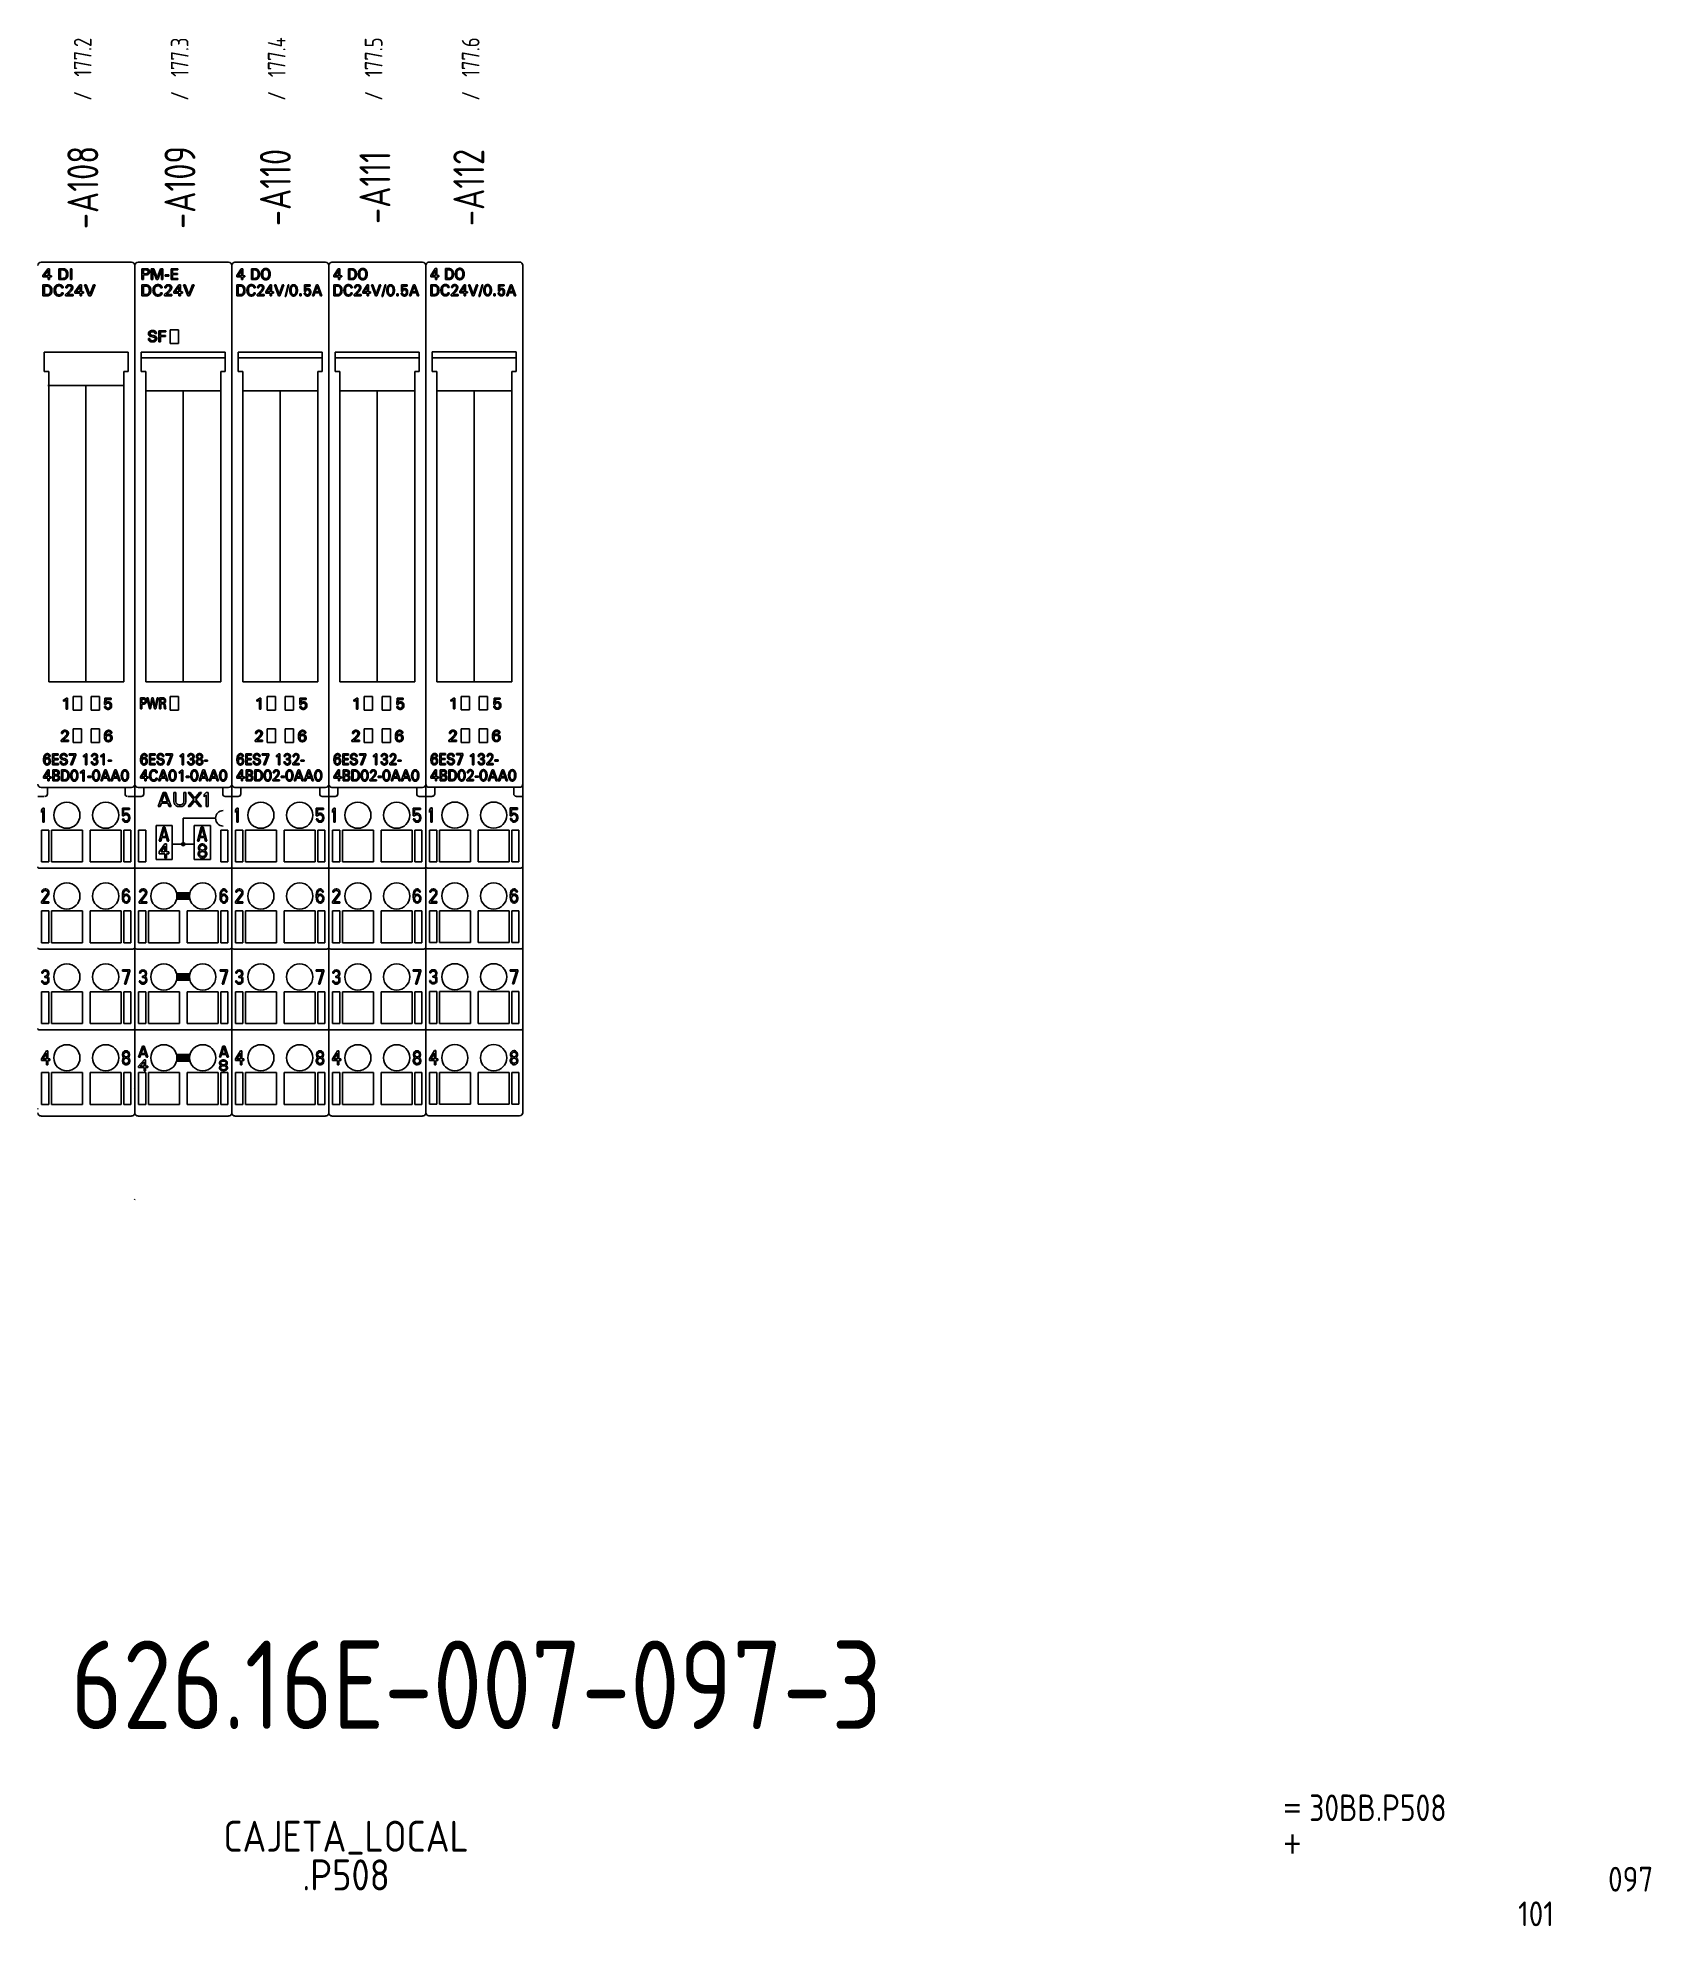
# Model space of a CAD drawing. Extents: x 10 to 879, y 6 to 221.
# Drawn here: x 696.5 to 878.8, y 5.6 to 219 of the extents above; entities that cross this region are included whole.
import ezdxf
from ezdxf.enums import TextEntityAlignment as Align

# ---------------------------------------------------------------- set-up
doc = ezdxf.new("R2010")
doc.units = 0
doc.header["$LTSCALE"] = 5
doc.header["$MEASUREMENT"] = 0
doc.layers.get('0').update_dxf_attribs({"linetype": 'CONTINUOUS'})
doc.layers.add('3', color=3, linetype='CONTINUOUS')
doc.layers.add('CART', color=7, linetype='CONTINUOUS')
doc.styles.add('DIN', font='DIN.shx', dxfattribs={"width": 0.85})
doc.styles.add('N', font='ROMANS', dxfattribs={"width": 0.85, "height": 3})

msp = doc.modelspace()

# ---------------------------------------------------------------- texts
at = {"color": 7, "style": 'DIN', "width": 0.8}
for s, p in [('177.2', (702.61, 216.78)), ('177.3', (713.57, 216.78)), ('177.4', (724.53, 216.78)), ('177.5', (735.49, 216.78)), ('177.6', (746.45, 216.79)), ('/', (702.61, 212.41)), ('/', (713.57, 212.41)), ('/', (724.53, 212.41)), ('/', (735.49, 212.41)), ('/', (746.45, 212.42))]:
    msp.add_text(s, height=2, rotation=90, dxfattribs=at).set_placement(p, align=Align.CENTER)
at = {"color": 2, "insert": (700.25, 37.92), "char_height": 10, "width": 111.0411, "attachment_point": 1, "style": 'DIN'}
msp.add_mtext('626.16E-007-097-3', dxfattribs=at)
at = {"layer": '3', "style": 'DIN', "width": 0.8}
for s, p in [('-A108', (703.38, 202.06)), ('-A109', (714.35, 202.06)), ('-A110', (725.13, 202.06)), ('-A111', (736.38, 202.06)), ('-A112', (746.99, 202.06))]:
    msp.add_text(s, height=3.5, rotation=90, dxfattribs=at).set_placement(p, align=Align.CENTER)
at = {"layer": 'CART', "color": 3, "style": 'N', "width": 0.85}
for s, p in [('=', (837.11, 17.91)), ('+', (837.11, 13.87))]:
    msp.add_text(s, height=2.5, dxfattribs=at).set_placement(p)
at = {"layer": 'CART', "color": 3, "style": 'DIN', "width": 0.85}
msp.add_attdef('30BB.P508', text='', height=3, dxfattribs=at).set_placement((840.2, 16.63), align=Align.BOTTOM_LEFT)
at = {"layer": 'CART', "color": 2, "style": 'DIN', "width": 0.9, "flags": 1}
for tag, p in [('CAJETA_LOCAL', (731.37, 15.65)), ('.P508', (731.37, 11.45))]:
    msp.add_attdef(tag, text='', height=3.5, dxfattribs=at).set_placement(p, align=Align.MIDDLE)
msp.add_attdef('097', text='', height=2.8, dxfattribs=at).set_placement((879.07, 9.56), align=Align.RIGHT)
at = {"layer": 'CART', "color": 7, "style": 'DIN', "width": 0.9, "flags": 1}
msp.add_attdef('101', (863.8, 5.65), '', height=2.8, dxfattribs=at)

# ---------------------------------------------------------------- linework, layer by layer
at = {"color": 7, "linetype": 'Continuous'}
for p, q in [((696.9, 193.62), (707.13, 193.62)), ((707.13, 193.62), (696.9, 193.62)), ((697.12, 192.11), (697.67, 192.89)), ((697.12, 191.96), (697.12, 192.11)), ((697.7, 192.72), (697.26, 192.1)), ((697.26, 192.1), (697.7, 192.1)), ((697.67, 192.89), (697.86, 192.89)), ((697.7, 192.1), (697.7, 192.72)), ((697.86, 192.89), (697.86, 192.1)), ((697.86, 192.1), (698.1, 192.1)), ((698.1, 192.1), (698.1, 191.96)), ((698.93, 191.65), (698.93, 192.89)), ((698.93, 192.89), (699.32, 192.89)), ((699.1, 192.75), (699.1, 191.79)), ((699.32, 192.75), (699.1, 192.75)), ((699.34, 192.89), (699.32, 192.89)), ((699.32, 192.75), (699.34, 192.75)), ((699.36, 192.89), (699.34, 192.89)), ((699.34, 192.75), (699.35, 192.75)), ((699.35, 192.75), (699.37, 192.75)), ((699.38, 192.89), (699.36, 192.89)), ((699.37, 192.75), (699.38, 192.75)), ((699.4, 192.89), (699.38, 192.89)), ((699.38, 192.75), (699.4, 192.75)), ((699.42, 192.89), (699.4, 192.89)), ((699.4, 192.75), (699.41, 192.75)), ((699.41, 192.75), (699.43, 192.75)), ((699.44, 192.89), (699.42, 192.89)), ((699.43, 192.75), (699.44, 192.74)), ((699.46, 192.88), (699.44, 192.89)), ((699.44, 192.74), (699.46, 192.74)), ((699.48, 192.88), (699.46, 192.88)), ((699.46, 192.74), (699.47, 192.74)), ((699.47, 192.74), (699.49, 192.73)), ((699.5, 192.88), (699.48, 192.88)), ((699.49, 192.73), (699.5, 192.73)), ((699.52, 192.87), (699.5, 192.88)), ((699.5, 192.73), (699.52, 192.72)), ((699.54, 192.87), (699.52, 192.87)), ((699.52, 192.72), (699.53, 192.72)), ((699.53, 192.72), (699.55, 192.71)), ((699.56, 192.87), (699.54, 192.87)), ((699.55, 192.71), (699.56, 192.71)), ((699.58, 192.86), (699.56, 192.87)), ((699.56, 192.71), (699.57, 192.7)), ((699.57, 192.7), (699.58, 192.69)), ((699.59, 192.85), (699.58, 192.86)), ((699.58, 192.69), (699.59, 192.69)), ((699.61, 192.85), (699.59, 192.85)), ((699.59, 192.69), (699.6, 192.68)), ((699.6, 192.68), (699.61, 192.67)), ((699.63, 192.84), (699.61, 192.85)), ((699.61, 192.67), (699.62, 192.67)), ((699.62, 192.67), (699.63, 192.66)), ((699.65, 192.83), (699.63, 192.84)), ((699.63, 192.66), (699.64, 192.65)), ((699.64, 192.65), (699.65, 192.64)), ((699.67, 192.82), (699.65, 192.83)), ((699.65, 192.64), (699.66, 192.63)), ((699.66, 192.63), (699.67, 192.62)), ((699.68, 192.81), (699.67, 192.82)), ((699.67, 192.62), (699.68, 192.61)), ((699.7, 192.81), (699.68, 192.81)), ((699.68, 192.61), (699.68, 192.6)), ((699.68, 192.6), (699.69, 192.59)), ((699.69, 192.59), (699.7, 192.58)), ((699.71, 192.8), (699.7, 192.81)), ((699.7, 192.58), (699.71, 192.57)), ((699.72, 192.79), (699.71, 192.8)), ((699.71, 192.57), (699.71, 192.56)), ((699.71, 192.56), (699.72, 192.55)), ((699.74, 192.78), (699.72, 192.79)), ((699.72, 192.55), (699.72, 192.54)), ((699.72, 192.54), (699.73, 192.53)), ((699.73, 192.53), (699.74, 192.51)), ((699.74, 192.01), (699.73, 192)), ((699.73, 192), (699.73, 191.99)), ((699.75, 192.77), (699.74, 192.78)), ((699.74, 192.51), (699.74, 192.5)), ((699.74, 192.5), (699.75, 192.48)), ((699.75, 192.05), (699.74, 192.03)), ((699.74, 192.03), (699.74, 192.01)), ((699.76, 192.75), (699.75, 192.77)), ((699.75, 192.48), (699.75, 192.47)), ((699.75, 192.47), (699.76, 192.45)), ((699.76, 192.08), (699.75, 192.06)), ((699.75, 192.06), (699.75, 192.05)), ((699.78, 192.74), (699.76, 192.75)), ((699.76, 192.45), (699.76, 192.44)), ((699.76, 192.44), (699.76, 192.42)), ((699.76, 192.42), (699.77, 192.41)), ((699.77, 192.13), (699.76, 192.12)), ((699.76, 192.12), (699.76, 192.1)), ((699.76, 192.1), (699.76, 192.08)), ((699.77, 192.41), (699.77, 192.39)), ((699.77, 192.39), (699.77, 192.37)), ((699.77, 192.37), (699.77, 192.36)), ((699.77, 192.36), (699.77, 192.34)), ((699.77, 192.34), (699.77, 192.33)), ((699.77, 192.33), (699.77, 192.31)), ((699.77, 192.31), (699.78, 192.29)), ((699.78, 192.26), (699.77, 192.24)), ((699.77, 192.24), (699.77, 192.22)), ((699.77, 192.22), (699.77, 192.19)), ((699.77, 192.19), (699.77, 192.17)), ((699.77, 192.17), (699.77, 192.15)), ((699.77, 192.15), (699.77, 192.13)), ((699.79, 192.73), (699.78, 192.74)), ((699.78, 192.29), (699.78, 192.28)), ((699.78, 192.28), (699.78, 192.26)), ((699.8, 192.72), (699.79, 192.73)), ((699.81, 192.71), (699.8, 192.72)), ((699.82, 192.69), (699.81, 192.71)), ((699.83, 192.68), (699.82, 192.69)), ((699.84, 192.67), (699.83, 192.68)), ((699.85, 192.65), (699.84, 192.67)), ((699.86, 192.64), (699.85, 192.65)), ((699.87, 192.62), (699.86, 192.64)), ((699.88, 192.61), (699.87, 192.62)), ((699.89, 192.59), (699.88, 192.61)), ((699.89, 192.57), (699.89, 192.59)), ((699.9, 192.55), (699.89, 192.57)), ((699.91, 192.53), (699.9, 192.55)), ((699.9, 191.97), (699.91, 191.99)), ((699.91, 192.51), (699.91, 192.53)), ((699.92, 192.49), (699.91, 192.51)), ((699.91, 191.99), (699.92, 192.01)), ((699.93, 192.47), (699.92, 192.49)), ((699.92, 192.03), (699.93, 192.05)), ((699.92, 192.01), (699.92, 192.03)), ((699.93, 192.45), (699.93, 192.47)), ((699.93, 192.43), (699.93, 192.45)), ((699.94, 192.41), (699.93, 192.43)), ((699.93, 192.09), (699.94, 192.11)), ((699.93, 192.07), (699.93, 192.09)), ((699.93, 192.05), (699.93, 192.07)), ((699.94, 192.38), (699.94, 192.41)), ((699.94, 192.36), (699.94, 192.38)), ((699.94, 192.34), (699.94, 192.36)), ((699.94, 192.32), (699.94, 192.34)), ((699.94, 192.3), (699.94, 192.32)), ((699.95, 192.28), (699.94, 192.3)), ((699.94, 192.21), (699.95, 192.23)), ((699.94, 192.19), (699.94, 192.21)), ((699.94, 192.17), (699.94, 192.19)), ((699.94, 192.15), (699.94, 192.17)), ((699.94, 192.13), (699.94, 192.15)), ((699.94, 192.11), (699.94, 192.13)), ((699.95, 192.25), (699.95, 192.28)), ((699.95, 192.23), (699.95, 192.25)), ((700.23, 191.65), (700.23, 192.89)), ((700.23, 192.89), (700.4, 192.89)), ((700.4, 192.89), (700.4, 191.65)), ((707.49, 97.54), (707.49, 193.26)), ((707.49, 133.27), (707.49, 193.26)), ((707.49, 97.54), (707.49, 193.26)), ((707.49, 111.16), (707.49, 193.26)), ((707.49, 111.16), (707.49, 193.26)), ((707.86, 193.62), (718.09, 193.62)), ((718.09, 193.62), (707.86, 193.62)), ((708.3, 191.65), (708.3, 192.89)), ((708.3, 192.89), (708.75, 192.89)), ((708.47, 192.75), (708.47, 192.32)), ((708.75, 192.75), (708.47, 192.75)), ((708.47, 192.32), (708.75, 192.32)), ((708.47, 192.18), (708.47, 191.65)), ((708.75, 192.18), (708.47, 192.18)), ((708.77, 192.89), (708.75, 192.89)), ((708.75, 192.75), (708.76, 192.75)), ((708.76, 192.32), (708.75, 192.32)), ((708.75, 192.18), (708.77, 192.18)), ((708.76, 192.75), (708.77, 192.75)), ((708.77, 192.32), (708.76, 192.32)), ((708.78, 192.89), (708.77, 192.89)), ((708.77, 192.75), (708.78, 192.75)), ((708.78, 192.32), (708.77, 192.32)), ((708.77, 192.18), (708.78, 192.18)), ((708.8, 192.89), (708.78, 192.89)), ((708.78, 192.75), (708.79, 192.75)), ((708.79, 192.32), (708.78, 192.32)), ((708.78, 192.18), (708.8, 192.18)), ((708.79, 192.75), (708.8, 192.75)), ((708.8, 192.32), (708.79, 192.32)), ((708.81, 192.89), (708.8, 192.89)), ((708.8, 192.75), (708.81, 192.75)), ((708.81, 192.32), (708.8, 192.32)), ((708.8, 192.18), (708.82, 192.18)), ((708.83, 192.89), (708.81, 192.89)), ((708.81, 192.75), (708.82, 192.75)), ((708.82, 192.32), (708.81, 192.32)), ((708.82, 192.75), (708.83, 192.75)), ((708.83, 192.33), (708.82, 192.32)), ((708.82, 192.18), (708.83, 192.18)), ((708.85, 192.89), (708.83, 192.89)), ((708.83, 192.75), (708.83, 192.74)), ((708.83, 192.74), (708.84, 192.74)), ((708.84, 192.33), (708.83, 192.33)), ((708.83, 192.33), (708.83, 192.33)), ((708.83, 192.18), (708.85, 192.19)), ((708.84, 192.74), (708.85, 192.74)), ((708.85, 192.33), (708.84, 192.33)), ((708.86, 192.88), (708.85, 192.89)), ((708.85, 192.74), (708.86, 192.74)), ((708.86, 192.33), (708.85, 192.33)), ((708.85, 192.19), (708.86, 192.19)), ((708.88, 192.88), (708.86, 192.88)), ((708.86, 192.74), (708.86, 192.74)), ((708.86, 192.74), (708.87, 192.73)), ((708.87, 192.34), (708.86, 192.34)), ((708.86, 192.34), (708.86, 192.33)), ((708.86, 192.19), (708.88, 192.19)), ((708.87, 192.73), (708.88, 192.73)), ((708.88, 192.34), (708.87, 192.34)), ((708.89, 192.88), (708.88, 192.88)), ((708.88, 192.73), (708.89, 192.72)), ((708.88, 192.73), (708.88, 192.73)), ((708.89, 192.35), (708.88, 192.35)), ((708.88, 192.35), (708.88, 192.34)), ((708.88, 192.19), (708.89, 192.19)), ((708.9, 192.88), (708.89, 192.88)), ((708.89, 192.72), (708.9, 192.72)), ((708.9, 192.35), (708.89, 192.35)), ((708.89, 192.19), (708.9, 192.2)), ((708.91, 192.87), (708.9, 192.88)), ((708.9, 192.72), (708.9, 192.72)), ((708.9, 192.72), (708.91, 192.71)), ((708.91, 192.36), (708.9, 192.36)), ((708.9, 192.36), (708.9, 192.35)), ((708.9, 192.2), (708.91, 192.2)), ((708.93, 192.87), (708.91, 192.87)), ((708.91, 192.71), (708.91, 192.71)), ((708.91, 192.71), (708.92, 192.71)), ((708.92, 192.36), (708.91, 192.36)), ((708.91, 192.2), (708.93, 192.2)), ((708.92, 192.71), (708.93, 192.7)), ((708.93, 192.37), (708.92, 192.37)), ((708.92, 192.37), (708.92, 192.36)), ((708.94, 192.87), (708.93, 192.87)), ((708.93, 192.7), (708.93, 192.7)), ((708.93, 192.7), (708.94, 192.69)), ((708.94, 192.38), (708.93, 192.38)), ((708.93, 192.38), (708.93, 192.37)), ((708.93, 192.2), (708.94, 192.21)), ((708.95, 192.86), (708.94, 192.87)), ((708.94, 192.69), (708.94, 192.69)), ((708.94, 192.69), (708.95, 192.68)), ((708.95, 192.39), (708.94, 192.38)), ((708.94, 192.38), (708.94, 192.38)), ((708.94, 192.21), (708.95, 192.21)), ((708.96, 192.86), (708.95, 192.86)), ((708.95, 192.68), (708.95, 192.68)), ((708.95, 192.68), (708.95, 192.67)), ((708.95, 192.67), (708.96, 192.67)), ((708.96, 192.4), (708.95, 192.4)), ((708.95, 192.4), (708.95, 192.39)), ((708.95, 192.39), (708.95, 192.39)), ((708.95, 192.21), (708.96, 192.22)), ((708.97, 192.85), (708.96, 192.86)), ((708.96, 192.67), (708.96, 192.66)), ((708.96, 192.66), (708.97, 192.66)), ((708.97, 192.42), (708.96, 192.41)), ((708.96, 192.41), (708.96, 192.4)), ((708.96, 192.22), (708.97, 192.22)), ((708.98, 192.85), (708.97, 192.85)), ((708.97, 192.66), (708.97, 192.65)), ((708.97, 192.65), (708.97, 192.65)), ((708.97, 192.65), (708.98, 192.64)), ((708.98, 192.43), (708.97, 192.43)), ((708.97, 192.43), (708.97, 192.42)), ((708.97, 192.42), (708.97, 192.42)), ((708.97, 192.22), (708.99, 192.23)), ((708.99, 192.84), (708.98, 192.85)), ((708.98, 192.64), (708.98, 192.64)), ((708.98, 192.64), (708.98, 192.63)), ((708.98, 192.63), (708.98, 192.62)), ((708.98, 192.62), (708.99, 192.62)), ((708.99, 192.46), (708.98, 192.45)), ((708.98, 192.45), (708.98, 192.44)), ((708.98, 192.44), (708.98, 192.43)), ((708.98, 192.44), (708.98, 192.44)), ((709, 192.84), (708.99, 192.84)), ((708.99, 192.62), (708.99, 192.61)), ((708.99, 192.61), (708.99, 192.6)), ((708.99, 192.6), (708.99, 192.6)), ((708.99, 192.6), (708.99, 192.59)), ((708.99, 192.59), (709, 192.58)), ((709, 192.49), (708.99, 192.49)), ((708.99, 192.49), (708.99, 192.48)), ((708.99, 192.48), (708.99, 192.47)), ((708.99, 192.47), (708.99, 192.46)), ((708.99, 192.46), (708.99, 192.46)), ((708.99, 192.23), (709, 192.23)), ((709.01, 192.83), (709, 192.84)), ((709, 192.58), (709, 192.57)), ((709, 192.57), (709, 192.56)), ((709, 192.57), (709, 192.57)), ((709, 192.56), (709, 192.55)), ((709, 192.55), (709, 192.55)), ((709, 192.55), (709, 192.54)), ((709, 192.54), (709, 192.53)), ((709, 192.53), (709, 192.52)), ((709, 192.52), (709, 192.51)), ((709, 192.51), (709, 192.51)), ((709, 192.51), (709, 192.5)), ((709, 192.5), (709, 192.49)), ((709, 192.23), (709.01, 192.24)), ((709.02, 192.82), (709.01, 192.83)), ((709.01, 192.24), (709.02, 192.24)), ((709.03, 192.82), (709.02, 192.82)), ((709.02, 192.24), (709.03, 192.25)), ((709.04, 192.81), (709.03, 192.82)), ((709.03, 192.25), (709.04, 192.26)), ((709.05, 192.8), (709.04, 192.81)), ((709.04, 192.26), (709.05, 192.26)), ((709.06, 192.8), (709.05, 192.8)), ((709.05, 192.27), (709.06, 192.28)), ((709.05, 192.26), (709.05, 192.27)), ((709.07, 192.79), (709.06, 192.8)), ((709.06, 192.28), (709.07, 192.29)), ((709.08, 192.78), (709.07, 192.79)), ((709.07, 192.29), (709.08, 192.29)), ((709.09, 192.77), (709.08, 192.78)), ((709.08, 192.29), (709.09, 192.3)), ((709.09, 192.77), (709.09, 192.77)), ((709.1, 192.76), (709.09, 192.77)), ((709.09, 192.31), (709.1, 192.32)), ((709.09, 192.3), (709.09, 192.31)), ((709.11, 192.75), (709.1, 192.76)), ((709.1, 192.32), (709.11, 192.33)), ((709.11, 192.74), (709.11, 192.75)), ((709.12, 192.73), (709.11, 192.74)), ((709.11, 192.34), (709.12, 192.35)), ((709.11, 192.33), (709.11, 192.34)), ((709.12, 192.72), (709.12, 192.73)), ((709.13, 192.71), (709.12, 192.72)), ((709.12, 192.35), (709.13, 192.36)), ((709.13, 192.7), (709.13, 192.71)), ((709.14, 192.7), (709.13, 192.7)), ((709.13, 192.37), (709.14, 192.38)), ((709.13, 192.36), (709.13, 192.37)), ((709.14, 192.69), (709.14, 192.7)), ((709.15, 192.68), (709.14, 192.69)), ((709.14, 192.4), (709.15, 192.41)), ((709.14, 192.39), (709.14, 192.4)), ((709.14, 192.38), (709.14, 192.39)), ((709.15, 192.67), (709.15, 192.68)), ((709.15, 192.66), (709.15, 192.67)), ((709.15, 192.65), (709.15, 192.66)), ((709.16, 192.64), (709.15, 192.65)), ((709.15, 192.42), (709.16, 192.43)), ((709.15, 192.41), (709.15, 192.42)), ((709.16, 192.62), (709.16, 192.64)), ((709.16, 192.61), (709.16, 192.62)), ((709.16, 192.6), (709.16, 192.61)), ((709.17, 192.59), (709.16, 192.6)), ((709.16, 192.48), (709.17, 192.49)), ((709.16, 192.46), (709.16, 192.48)), ((709.16, 192.45), (709.16, 192.46)), ((709.16, 192.44), (709.16, 192.45)), ((709.16, 192.43), (709.16, 192.44)), ((709.17, 192.58), (709.17, 192.59)), ((709.17, 192.56), (709.17, 192.58)), ((709.17, 192.55), (709.17, 192.56)), ((709.17, 192.54), (709.17, 192.55)), ((709.17, 192.53), (709.17, 192.54)), ((709.17, 192.51), (709.17, 192.53)), ((709.17, 192.5), (709.17, 192.51)), ((709.17, 192.49), (709.17, 192.5)), ((709.36, 191.65), (709.36, 192.89)), ((709.36, 192.89), (709.64, 192.89)), ((709.53, 192.76), (709.53, 191.65)), ((709.94, 191.65), (709.53, 192.76)), ((709.64, 192.89), (710.03, 191.85)), ((710.03, 191.85), (710.4, 192.89)), ((710.51, 192.76), (710.11, 191.65)), ((710.4, 192.89), (710.68, 192.89)), ((710.51, 191.65), (710.51, 192.76)), ((710.68, 192.89), (710.68, 191.65)), ((710.92, 192.06), (710.92, 192.18)), ((710.92, 192.18), (711.35, 192.18)), ((711.35, 192.06), (710.92, 192.06)), ((711.35, 192.18), (711.35, 192.06)), ((711.6, 191.65), (711.6, 192.89)), ((711.6, 192.89), (712.35, 192.89)), ((711.77, 192.75), (711.77, 192.36)), ((712.35, 192.75), (711.77, 192.75)), ((711.77, 192.36), (712.33, 192.36)), ((711.77, 192.22), (711.77, 191.79)), ((712.33, 192.22), (711.77, 192.22)), ((712.33, 192.36), (712.33, 192.22)), ((712.35, 192.89), (712.35, 192.75)), ((718.45, 97.54), (718.45, 193.26)), ((718.45, 133.27), (718.45, 193.26)), ((718.45, 97.54), (718.45, 193.26)), ((718.45, 133.27), (718.45, 193.26)), ((718.82, 193.62), (729.05, 193.62)), ((729.05, 193.62), (718.82, 193.62)), ((719.04, 192.11), (719.53, 192.89)), ((719.04, 191.96), (719.04, 192.11)), ((719.56, 192.72), (719.17, 192.1)), ((719.17, 192.1), (719.56, 192.1)), ((719.53, 192.89), (719.71, 192.89)), ((719.56, 192.1), (719.56, 192.72)), ((719.71, 192.89), (719.71, 192.1)), ((719.71, 192.1), (719.92, 192.1)), ((719.92, 192.1), (719.92, 191.96)), ((720.67, 191.65), (720.67, 192.89)), ((720.67, 192.89), (721.02, 192.89)), ((720.82, 192.75), (720.82, 191.79)), ((721.02, 192.75), (720.82, 192.75)), ((721.04, 192.89), (721.02, 192.89)), ((721.02, 192.75), (721.03, 192.75)), ((721.03, 192.75), (721.05, 192.75)), ((721.06, 192.89), (721.04, 192.89)), ((721.05, 192.75), (721.06, 192.75)), ((721.07, 192.89), (721.06, 192.89)), ((721.06, 192.75), (721.07, 192.75)), ((721.09, 192.89), (721.07, 192.89)), ((721.07, 192.75), (721.09, 192.75)), ((721.11, 192.89), (721.09, 192.89)), ((721.09, 192.75), (721.1, 192.75)), ((721.1, 192.75), (721.11, 192.75)), ((721.13, 192.89), (721.11, 192.89)), ((721.11, 192.75), (721.13, 192.74)), ((721.15, 192.88), (721.13, 192.89)), ((721.13, 192.74), (721.14, 192.74)), ((721.14, 192.74), (721.15, 192.74)), ((721.16, 192.88), (721.15, 192.88)), ((721.15, 192.74), (721.16, 192.73)), ((721.18, 192.88), (721.16, 192.88)), ((721.16, 192.73), (721.18, 192.73)), ((721.2, 192.87), (721.18, 192.88)), ((721.18, 192.73), (721.19, 192.73)), ((721.19, 192.73), (721.2, 192.72)), ((721.22, 192.87), (721.2, 192.87)), ((721.2, 192.72), (721.21, 192.72)), ((721.21, 192.72), (721.23, 192.71)), ((721.23, 192.86), (721.22, 192.87)), ((721.25, 192.86), (721.23, 192.86)), ((721.23, 192.71), (721.24, 192.71)), ((721.24, 192.71), (721.25, 192.7)), ((721.27, 192.85), (721.25, 192.86)), ((721.25, 192.7), (721.26, 192.69)), ((721.26, 192.69), (721.27, 192.69)), ((721.29, 192.85), (721.27, 192.85)), ((721.27, 192.69), (721.28, 192.68)), ((721.28, 192.68), (721.29, 192.67)), ((721.3, 192.84), (721.29, 192.85)), ((721.29, 192.67), (721.3, 192.66)), ((721.32, 192.83), (721.3, 192.84)), ((721.3, 192.66), (721.31, 192.65)), ((721.31, 192.65), (721.32, 192.65)), ((721.33, 192.82), (721.32, 192.83)), ((721.32, 192.65), (721.32, 192.64)), ((721.32, 192.64), (721.33, 192.63)), ((721.35, 192.81), (721.33, 192.82)), ((721.33, 192.63), (721.34, 192.62)), ((721.34, 192.62), (721.35, 192.61)), ((721.36, 192.8), (721.35, 192.81)), ((721.35, 192.61), (721.35, 192.6)), ((721.35, 192.6), (721.36, 192.59)), ((721.37, 192.8), (721.36, 192.8)), ((721.36, 192.59), (721.37, 192.57)), ((721.39, 192.79), (721.37, 192.8)), ((721.37, 192.57), (721.37, 192.56)), ((721.37, 192.56), (721.38, 192.55)), ((721.38, 192.55), (721.38, 192.54)), ((721.38, 192.54), (721.39, 192.53)), ((721.4, 192.78), (721.39, 192.79)), ((721.39, 192.53), (721.4, 192.51)), ((721.4, 192.03), (721.39, 192.01)), ((721.39, 192.01), (721.39, 192)), ((721.39, 192), (721.39, 191.99)), ((721.41, 192.76), (721.4, 192.78)), ((721.4, 192.51), (721.4, 192.49)), ((721.4, 192.49), (721.41, 192.48)), ((721.41, 192.06), (721.4, 192.05)), ((721.4, 192.05), (721.4, 192.03)), ((721.42, 192.75), (721.41, 192.76)), ((721.41, 192.48), (721.41, 192.46)), ((721.41, 192.46), (721.42, 192.45)), ((721.42, 192.1), (721.41, 192.08)), ((721.41, 192.08), (721.41, 192.06)), ((721.43, 192.74), (721.42, 192.75)), ((721.42, 192.45), (721.42, 192.43)), ((721.42, 192.43), (721.42, 192.41)), ((721.42, 192.41), (721.42, 192.4)), ((721.42, 192.4), (721.43, 192.38)), ((721.43, 192.18), (721.42, 192.16)), ((721.42, 192.16), (721.42, 192.13)), ((721.42, 192.13), (721.42, 192.12)), ((721.42, 192.12), (721.42, 192.1)), ((721.44, 192.73), (721.43, 192.74)), ((721.43, 192.38), (721.43, 192.36)), ((721.43, 192.36), (721.43, 192.35)), ((721.43, 192.35), (721.43, 192.33)), ((721.43, 192.33), (721.43, 192.31)), ((721.43, 192.31), (721.43, 192.29)), ((721.43, 192.29), (721.43, 192.28)), ((721.43, 192.28), (721.43, 192.25)), ((721.43, 192.25), (721.43, 192.23)), ((721.43, 192.23), (721.43, 192.21)), ((721.43, 192.21), (721.43, 192.18)), ((721.45, 192.72), (721.44, 192.73)), ((721.46, 192.7), (721.45, 192.72)), ((721.47, 192.69), (721.46, 192.7)), ((721.48, 192.68), (721.47, 192.69)), ((721.49, 192.67), (721.48, 192.68)), ((721.5, 192.65), (721.49, 192.67)), ((721.51, 192.64), (721.5, 192.65)), ((721.51, 192.62), (721.51, 192.64)), ((721.52, 192.61), (721.51, 192.62)), ((721.53, 192.59), (721.52, 192.61)), ((721.54, 192.57), (721.53, 192.59)), ((721.54, 192.55), (721.54, 192.57)), ((721.55, 192.53), (721.54, 192.55)), ((721.56, 192.51), (721.55, 192.53)), ((721.55, 192), (721.56, 192.02)), ((721.55, 191.98), (721.55, 192)), ((721.56, 192.49), (721.56, 192.51)), ((721.57, 192.47), (721.56, 192.49)), ((721.56, 192.04), (721.57, 192.06)), ((721.56, 192.02), (721.56, 192.04)), ((721.57, 192.45), (721.57, 192.47)), ((721.57, 192.43), (721.57, 192.45)), ((721.58, 192.4), (721.57, 192.43)), ((721.57, 192.1), (721.58, 192.12)), ((721.57, 192.08), (721.57, 192.1)), ((721.57, 192.06), (721.57, 192.08)), ((721.58, 192.38), (721.58, 192.4)), ((721.58, 192.36), (721.58, 192.38)), ((721.58, 192.34), (721.58, 192.36)), ((721.58, 192.32), (721.58, 192.34)), ((721.58, 192.3), (721.58, 192.32)), ((721.58, 192.28), (721.58, 192.3)), ((721.58, 192.25), (721.58, 192.28)), ((721.58, 192.23), (721.58, 192.25)), ((721.58, 192.21), (721.58, 192.23)), ((721.58, 192.19), (721.58, 192.21)), ((721.58, 192.17), (721.58, 192.19)), ((721.58, 192.15), (721.58, 192.17)), ((721.58, 192.12), (721.58, 192.15)), ((721.8, 192.36), (721.79, 192.33)), ((721.79, 192.33), (721.79, 192.31)), ((721.79, 192.31), (721.79, 192.28)), ((721.79, 192.28), (721.79, 192.25)), ((721.79, 192.25), (721.79, 192.23)), ((721.79, 192.23), (721.8, 192.2)), ((721.81, 192.46), (721.8, 192.43)), ((721.8, 192.43), (721.8, 192.41)), ((721.8, 192.41), (721.8, 192.38)), ((721.8, 192.38), (721.8, 192.36)), ((721.8, 192.2), (721.8, 192.18)), ((721.8, 192.18), (721.8, 192.15)), ((721.8, 192.15), (721.8, 192.12)), ((721.8, 192.12), (721.81, 192.1)), ((721.82, 192.52), (721.81, 192.5)), ((721.81, 192.5), (721.81, 192.48)), ((721.81, 192.48), (721.81, 192.46)), ((721.81, 192.1), (721.81, 192.08)), ((721.81, 192.08), (721.81, 192.05)), ((721.81, 192.05), (721.82, 192.03)), ((721.83, 192.54), (721.82, 192.52)), ((721.82, 192.03), (721.82, 192.01)), ((721.82, 192.01), (721.83, 191.99)), ((721.84, 192.59), (721.83, 192.57)), ((721.83, 192.57), (721.83, 192.54)), ((721.85, 192.61), (721.84, 192.59)), ((721.86, 192.64), (721.85, 192.63)), ((721.85, 192.63), (721.85, 192.61)), ((721.87, 192.66), (721.86, 192.64)), ((721.88, 192.68), (721.87, 192.66)), ((721.89, 192.7), (721.88, 192.68)), ((721.9, 192.71), (721.89, 192.7)), ((721.91, 192.73), (721.9, 192.71)), ((721.92, 192.75), (721.91, 192.73)), ((721.91, 192.73), (721.91, 192.73)), ((721.93, 192.76), (721.92, 192.75)), ((721.94, 192.77), (721.93, 192.76)), ((721.95, 192.78), (721.94, 192.77)), ((721.96, 192.79), (721.95, 192.78)), ((721.95, 192.41), (721.96, 192.43)), ((721.95, 192.39), (721.95, 192.41)), ((721.95, 192.37), (721.95, 192.39)), ((721.95, 192.34), (721.95, 192.37)), ((721.95, 192.32), (721.95, 192.34)), ((721.95, 192.3), (721.95, 192.32)), ((721.95, 192.28), (721.95, 192.3)), ((721.95, 192.26), (721.95, 192.28)), ((721.95, 192.23), (721.95, 192.26)), ((721.95, 192.21), (721.95, 192.23)), ((721.95, 192.19), (721.95, 192.21)), ((721.95, 192.16), (721.95, 192.19)), ((721.95, 192.14), (721.95, 192.16)), ((721.96, 192.12), (721.95, 192.14)), ((721.98, 192.81), (721.96, 192.79)), ((721.96, 192.47), (721.97, 192.49)), ((721.96, 192.45), (721.96, 192.47)), ((721.96, 192.43), (721.96, 192.45)), ((721.96, 192.1), (721.96, 192.12)), ((721.96, 192.08), (721.96, 192.1)), ((721.97, 192.06), (721.96, 192.08)), ((721.97, 192.51), (721.98, 192.53)), ((721.97, 192.49), (721.97, 192.51)), ((721.97, 192.04), (721.97, 192.06)), ((721.98, 192.03), (721.97, 192.04)), ((721.99, 192.82), (721.98, 192.81)), ((721.98, 192.54), (721.99, 192.55)), ((721.98, 192.53), (721.98, 192.54)), ((721.98, 192.01), (721.98, 192.03)), ((721.99, 192), (721.98, 192.01)), ((722, 192.83), (721.99, 192.82)), ((721.99, 192.57), (722, 192.58)), ((721.99, 192.55), (721.99, 192.57)), ((721.99, 191.98), (721.99, 192)), ((722.01, 192.84), (722, 192.83)), ((722, 192.58), (722.01, 192.6)), ((722.03, 192.84), (722.01, 192.84)), ((722.01, 192.61), (722.02, 192.62)), ((722.01, 192.6), (722.01, 192.61)), ((722.02, 192.62), (722.03, 192.63)), ((722.04, 192.85), (722.03, 192.84)), ((722.03, 192.64), (722.04, 192.65)), ((722.03, 192.63), (722.03, 192.64)), ((722.05, 192.86), (722.04, 192.85)), ((722.04, 192.65), (722.05, 192.66)), ((722.07, 192.87), (722.05, 192.86)), ((722.05, 192.66), (722.06, 192.67)), ((722.06, 192.68), (722.07, 192.69)), ((722.06, 192.67), (722.06, 192.68)), ((722.08, 192.88), (722.07, 192.87)), ((722.07, 192.69), (722.08, 192.7)), ((722.1, 192.88), (722.08, 192.88)), ((722.08, 192.7), (722.09, 192.71)), ((722.09, 192.71), (722.1, 192.72)), ((722.11, 192.89), (722.1, 192.88)), ((722.1, 192.72), (722.11, 192.72)), ((722.12, 192.89), (722.11, 192.89)), ((722.11, 192.72), (722.12, 192.73)), ((722.14, 192.9), (722.12, 192.89)), ((722.12, 192.73), (722.13, 192.74)), ((722.13, 192.74), (722.14, 192.74)), ((722.16, 192.9), (722.14, 192.9)), ((722.14, 192.74), (722.15, 192.75)), ((722.15, 192.75), (722.16, 192.75)), ((722.18, 192.91), (722.16, 192.9)), ((722.16, 192.75), (722.17, 192.76)), ((722.17, 192.76), (722.18, 192.76)), ((722.2, 192.91), (722.18, 192.91)), ((722.18, 192.76), (722.19, 192.76)), ((722.19, 192.76), (722.21, 192.77)), ((722.22, 192.91), (722.2, 192.91)), ((722.21, 192.77), (722.22, 192.77)), ((722.24, 192.92), (722.22, 192.91)), ((722.22, 192.77), (722.23, 192.77)), ((722.23, 192.77), (722.24, 192.77)), ((722.25, 192.92), (722.24, 192.92)), ((722.24, 192.77), (722.26, 192.78)), ((722.27, 192.92), (722.25, 192.92)), ((722.26, 192.78), (722.27, 192.78)), ((722.29, 192.92), (722.27, 192.92)), ((722.27, 192.78), (722.28, 192.78)), ((722.28, 192.78), (722.29, 192.78)), ((722.31, 192.92), (722.29, 192.92)), ((722.29, 192.78), (722.31, 192.78)), ((722.33, 192.92), (722.31, 192.92)), ((722.31, 192.78), (722.32, 192.78)), ((722.32, 192.78), (722.33, 192.78)), ((722.35, 192.92), (722.33, 192.92)), ((722.33, 192.78), (722.34, 192.77)), ((722.34, 192.77), (722.36, 192.77)), ((722.37, 192.91), (722.35, 192.92)), ((722.36, 192.77), (722.37, 192.77)), ((722.39, 192.91), (722.37, 192.91)), ((722.37, 192.77), (722.38, 192.77)), ((722.38, 192.77), (722.39, 192.76)), ((722.41, 192.91), (722.39, 192.91)), ((722.39, 192.76), (722.41, 192.76)), ((722.43, 192.9), (722.41, 192.91)), ((722.41, 192.76), (722.42, 192.76)), ((722.42, 192.76), (722.43, 192.75)), ((722.45, 192.9), (722.43, 192.9)), ((722.43, 192.75), (722.44, 192.75)), ((722.44, 192.75), (722.45, 192.74)), ((722.46, 192.89), (722.45, 192.9)), ((722.45, 192.74), (722.46, 192.74)), ((722.48, 192.89), (722.46, 192.89)), ((722.46, 192.74), (722.47, 192.73)), ((722.47, 192.73), (722.48, 192.72)), ((722.49, 192.88), (722.48, 192.89)), ((722.48, 192.72), (722.49, 192.72)), ((722.51, 192.87), (722.49, 192.88)), ((722.49, 192.72), (722.5, 192.71)), ((722.5, 192.71), (722.51, 192.7)), ((722.52, 192.87), (722.51, 192.87)), ((722.51, 192.7), (722.52, 192.69)), ((722.53, 192.86), (722.52, 192.87)), ((722.52, 192.69), (722.52, 192.68)), ((722.52, 192.68), (722.53, 192.67)), ((722.55, 192.85), (722.53, 192.86)), ((722.53, 192.67), (722.54, 192.66)), ((722.54, 192.66), (722.55, 192.65)), ((722.56, 192.84), (722.55, 192.85)), ((722.55, 192.65), (722.55, 192.64)), ((722.55, 192.64), (722.56, 192.63)), ((722.57, 192.84), (722.56, 192.84)), ((722.56, 192.63), (722.57, 192.62)), ((722.59, 192.83), (722.57, 192.84)), ((722.57, 192.62), (722.57, 192.62)), ((722.57, 192.62), (722.58, 192.61)), ((722.58, 192.61), (722.58, 192.59)), ((722.58, 192.59), (722.59, 192.58)), ((722.6, 192.82), (722.59, 192.83)), ((722.59, 192.58), (722.59, 192.57)), ((722.59, 192.57), (722.6, 192.55)), ((722.6, 192), (722.59, 191.98)), ((722.61, 192.8), (722.6, 192.82)), ((722.6, 192.55), (722.6, 192.54)), ((722.6, 192.54), (722.61, 192.53)), ((722.61, 192.01), (722.6, 192)), ((722.62, 192.79), (722.61, 192.8)), ((722.61, 192.53), (722.61, 192.51)), ((722.61, 192.51), (722.62, 192.49)), ((722.62, 192.04), (722.61, 192.02)), ((722.61, 192.02), (722.61, 192.01)), ((722.63, 192.78), (722.62, 192.79)), ((722.62, 192.49), (722.62, 192.47)), ((722.62, 192.47), (722.63, 192.45)), ((722.63, 192.1), (722.62, 192.08)), ((722.62, 192.08), (722.62, 192.06)), ((722.62, 192.06), (722.62, 192.04)), ((722.65, 192.77), (722.63, 192.78)), ((722.63, 192.45), (722.63, 192.43)), ((722.63, 192.43), (722.63, 192.41)), ((722.63, 192.41), (722.64, 192.39)), ((722.64, 192.16), (722.63, 192.14)), ((722.63, 192.14), (722.63, 192.12)), ((722.63, 192.12), (722.63, 192.1)), ((722.64, 192.39), (722.64, 192.37)), ((722.64, 192.37), (722.64, 192.34)), ((722.64, 192.34), (722.64, 192.32)), ((722.64, 192.32), (722.64, 192.3)), ((722.64, 192.3), (722.64, 192.28)), ((722.64, 192.28), (722.64, 192.26)), ((722.64, 192.26), (722.64, 192.23)), ((722.64, 192.23), (722.64, 192.21)), ((722.64, 192.21), (722.64, 192.19)), ((722.64, 192.19), (722.64, 192.16)), ((722.66, 192.76), (722.65, 192.77)), ((722.67, 192.75), (722.66, 192.76)), ((722.68, 192.73), (722.67, 192.75)), ((722.69, 192.72), (722.68, 192.73)), ((722.7, 192.7), (722.69, 192.72)), ((722.71, 192.68), (722.7, 192.7)), ((722.72, 192.66), (722.71, 192.68)), ((722.73, 192.64), (722.72, 192.66)), ((722.73, 192.63), (722.73, 192.64)), ((722.74, 192.61), (722.73, 192.63)), ((722.75, 192.59), (722.74, 192.61)), ((722.76, 192.56), (722.75, 192.59)), ((722.76, 192.54), (722.76, 192.56)), ((722.77, 192.52), (722.76, 192.54)), ((722.76, 192.01), (722.77, 192.03)), ((722.76, 191.99), (722.76, 192.01)), ((722.77, 192.5), (722.77, 192.52)), ((722.78, 192.48), (722.77, 192.5)), ((722.77, 192.05), (722.78, 192.08)), ((722.77, 192.03), (722.77, 192.05)), ((722.78, 192.46), (722.78, 192.48)), ((722.79, 192.43), (722.78, 192.46)), ((722.78, 192.1), (722.79, 192.12)), ((722.78, 192.08), (722.78, 192.1)), ((722.79, 192.41), (722.79, 192.43)), ((722.79, 192.38), (722.79, 192.41)), ((722.79, 192.36), (722.79, 192.38)), ((722.79, 192.33), (722.79, 192.36)), ((722.8, 192.3), (722.79, 192.33)), ((722.79, 192.23), (722.8, 192.25)), ((722.79, 192.2), (722.79, 192.23)), ((722.79, 192.18), (722.79, 192.2)), ((722.79, 192.15), (722.79, 192.18)), ((722.79, 192.12), (722.79, 192.15)), ((722.8, 192.28), (722.8, 192.3)), ((722.8, 192.25), (722.8, 192.28)), ((729.41, 97.54), (729.41, 193.26)), ((729.41, 133.27), (729.41, 193.26)), ((729.41, 97.54), (729.41, 193.26)), ((729.41, 133.27), (729.41, 193.26)), ((729.78, 193.62), (740.01, 193.62)), ((740.01, 193.62), (729.78, 193.62)), ((730, 192.11), (730.49, 192.89)), ((730, 191.96), (730, 192.11)), ((730.52, 192.72), (730.13, 192.1)), ((730.13, 192.1), (730.52, 192.1)), ((730.49, 192.89), (730.67, 192.89)), ((730.52, 192.1), (730.52, 192.72)), ((730.67, 192.89), (730.67, 192.1)), ((730.67, 192.1), (730.88, 192.1)), ((730.88, 192.1), (730.88, 191.96)), ((731.63, 191.65), (731.63, 192.89)), ((731.63, 192.89), (731.98, 192.89)), ((731.78, 192.75), (731.78, 191.79)), ((731.98, 192.75), (731.78, 192.75)), ((732, 192.89), (731.98, 192.89)), ((731.98, 192.75), (731.99, 192.75)), ((731.99, 192.75), (732.01, 192.75)), ((732.02, 192.89), (732, 192.89)), ((732.01, 192.75), (732.02, 192.75)), ((732.03, 192.89), (732.02, 192.89)), ((732.02, 192.75), (732.03, 192.75)), ((732.05, 192.89), (732.03, 192.89)), ((732.03, 192.75), (732.05, 192.75)), ((732.07, 192.89), (732.05, 192.89)), ((732.05, 192.75), (732.06, 192.75)), ((732.06, 192.75), (732.07, 192.75)), ((732.09, 192.89), (732.07, 192.89)), ((732.07, 192.75), (732.09, 192.74)), ((732.11, 192.88), (732.09, 192.89)), ((732.09, 192.74), (732.1, 192.74)), ((732.1, 192.74), (732.11, 192.74)), ((732.13, 192.88), (732.11, 192.88)), ((732.11, 192.74), (732.12, 192.73)), ((732.12, 192.73), (732.14, 192.73)), ((732.14, 192.88), (732.13, 192.88)), ((732.16, 192.87), (732.14, 192.88)), ((732.14, 192.73), (732.15, 192.73)), ((732.15, 192.73), (732.16, 192.72)), ((732.18, 192.87), (732.16, 192.87)), ((732.16, 192.72), (732.17, 192.72)), ((732.17, 192.72), (732.19, 192.71)), ((732.2, 192.86), (732.18, 192.87)), ((732.19, 192.71), (732.2, 192.71)), ((732.21, 192.86), (732.2, 192.86)), ((732.2, 192.71), (732.21, 192.7)), ((732.23, 192.85), (732.21, 192.86)), ((732.21, 192.7), (732.22, 192.69)), ((732.22, 192.69), (732.23, 192.69)), ((732.25, 192.85), (732.23, 192.85)), ((732.23, 192.69), (732.24, 192.68)), ((732.24, 192.68), (732.25, 192.67)), ((732.26, 192.84), (732.25, 192.85)), ((732.25, 192.67), (732.26, 192.66)), ((732.28, 192.83), (732.26, 192.84)), ((732.26, 192.66), (732.27, 192.65)), ((732.27, 192.65), (732.28, 192.65)), ((732.29, 192.82), (732.28, 192.83)), ((732.28, 192.65), (732.28, 192.64)), ((732.28, 192.64), (732.29, 192.63)), ((732.31, 192.81), (732.29, 192.82)), ((732.29, 192.63), (732.3, 192.62)), ((732.3, 192.62), (732.31, 192.61)), ((732.32, 192.8), (732.31, 192.81)), ((732.31, 192.61), (732.31, 192.6)), ((732.31, 192.6), (732.32, 192.59)), ((732.33, 192.8), (732.32, 192.8)), ((732.32, 192.59), (732.33, 192.57)), ((732.35, 192.79), (732.33, 192.8)), ((732.33, 192.57), (732.33, 192.56)), ((732.33, 192.56), (732.34, 192.55)), ((732.34, 192.55), (732.35, 192.54)), ((732.36, 192.78), (732.35, 192.79)), ((732.35, 192.54), (732.35, 192.53)), ((732.35, 192.53), (732.36, 192.51)), ((732.36, 192.01), (732.35, 192)), ((732.35, 192), (732.35, 191.99)), ((732.37, 192.76), (732.36, 192.78)), ((732.36, 192.51), (732.36, 192.49)), ((732.36, 192.49), (732.37, 192.48)), ((732.37, 192.05), (732.36, 192.03)), ((732.36, 192.03), (732.36, 192.01)), ((732.38, 192.75), (732.37, 192.76)), ((732.37, 192.48), (732.37, 192.46)), ((732.37, 192.46), (732.38, 192.45)), ((732.38, 192.1), (732.37, 192.08)), ((732.37, 192.08), (732.37, 192.06)), ((732.37, 192.06), (732.37, 192.05)), ((732.39, 192.74), (732.38, 192.75)), ((732.38, 192.45), (732.38, 192.43)), ((732.38, 192.43), (732.38, 192.41)), ((732.38, 192.41), (732.38, 192.4)), ((732.38, 192.4), (732.39, 192.38)), ((732.39, 192.18), (732.38, 192.16)), ((732.38, 192.16), (732.38, 192.13)), ((732.38, 192.13), (732.38, 192.12)), ((732.38, 192.12), (732.38, 192.1)), ((732.4, 192.73), (732.39, 192.74)), ((732.39, 192.38), (732.39, 192.36)), ((732.39, 192.36), (732.39, 192.35)), ((732.39, 192.35), (732.39, 192.33)), ((732.39, 192.33), (732.39, 192.31)), ((732.39, 192.31), (732.39, 192.29)), ((732.39, 192.29), (732.39, 192.28)), ((732.39, 192.28), (732.39, 192.25)), ((732.39, 192.25), (732.39, 192.23)), ((732.39, 192.23), (732.39, 192.21)), ((732.39, 192.21), (732.39, 192.18)), ((732.41, 192.72), (732.4, 192.73)), ((732.42, 192.7), (732.41, 192.72)), ((732.43, 192.69), (732.42, 192.7)), ((732.44, 192.68), (732.43, 192.69)), ((732.45, 192.67), (732.44, 192.68)), ((732.46, 192.65), (732.45, 192.67)), ((732.47, 192.64), (732.46, 192.65)), ((732.47, 192.62), (732.47, 192.64)), ((732.48, 192.61), (732.47, 192.62)), ((732.49, 192.59), (732.48, 192.61)), ((732.5, 192.57), (732.49, 192.59)), ((732.5, 192.55), (732.5, 192.57)), ((732.51, 192.53), (732.5, 192.55)), ((732.52, 192.51), (732.51, 192.53)), ((732.51, 192), (732.52, 192.02)), ((732.51, 191.98), (732.51, 192)), ((732.52, 192.49), (732.52, 192.51)), ((732.53, 192.47), (732.52, 192.49)), ((732.52, 192.04), (732.53, 192.06)), ((732.52, 192.02), (732.52, 192.04)), ((732.53, 192.45), (732.53, 192.47)), ((732.53, 192.43), (732.53, 192.45)), ((732.54, 192.4), (732.53, 192.43)), ((732.53, 192.08), (732.54, 192.1)), ((732.53, 192.06), (732.53, 192.08)), ((732.54, 192.38), (732.54, 192.4)), ((732.54, 192.36), (732.54, 192.38)), ((732.54, 192.34), (732.54, 192.36)), ((732.54, 192.32), (732.54, 192.34)), ((732.54, 192.3), (732.54, 192.32)), ((732.54, 192.28), (732.54, 192.3)), ((732.54, 192.25), (732.54, 192.28)), ((732.54, 192.23), (732.54, 192.25)), ((732.54, 192.21), (732.54, 192.23)), ((732.54, 192.19), (732.54, 192.21)), ((732.54, 192.17), (732.54, 192.19)), ((732.54, 192.15), (732.54, 192.17)), ((732.54, 192.12), (732.54, 192.15)), ((732.54, 192.1), (732.54, 192.12)), ((732.76, 192.36), (732.75, 192.33)), ((732.75, 192.33), (732.75, 192.31)), ((732.75, 192.31), (732.75, 192.28)), ((732.75, 192.28), (732.75, 192.25)), ((732.75, 192.25), (732.75, 192.23)), ((732.75, 192.23), (732.76, 192.2)), ((732.77, 192.46), (732.76, 192.43)), ((732.76, 192.43), (732.76, 192.41)), ((732.76, 192.41), (732.76, 192.38)), ((732.76, 192.38), (732.76, 192.36)), ((732.76, 192.2), (732.76, 192.18)), ((732.76, 192.18), (732.76, 192.15)), ((732.76, 192.15), (732.76, 192.12)), ((732.76, 192.12), (732.77, 192.1)), ((732.78, 192.5), (732.77, 192.48)), ((732.77, 192.48), (732.77, 192.46)), ((732.77, 192.1), (732.77, 192.08)), ((732.77, 192.08), (732.77, 192.05)), ((732.77, 192.05), (732.78, 192.03)), ((732.79, 192.54), (732.78, 192.52)), ((732.78, 192.52), (732.78, 192.5)), ((732.78, 192.03), (732.78, 192.01)), ((732.8, 192.59), (732.79, 192.57)), ((732.79, 192.57), (732.79, 192.54)), ((732.78, 192.01), (732.79, 191.99)), ((732.81, 192.61), (732.8, 192.59)), ((732.82, 192.64), (732.81, 192.63)), ((732.81, 192.63), (732.81, 192.61)), ((732.83, 192.66), (732.82, 192.64)), ((732.84, 192.68), (732.83, 192.66)), ((732.85, 192.7), (732.84, 192.68)), ((732.86, 192.71), (732.85, 192.7)), ((732.87, 192.73), (732.86, 192.71)), ((732.88, 192.75), (732.87, 192.73)), ((732.87, 192.73), (732.87, 192.73)), ((732.89, 192.76), (732.88, 192.75)), ((732.9, 192.77), (732.89, 192.76)), ((732.91, 192.78), (732.9, 192.77)), ((732.92, 192.79), (732.91, 192.78)), ((732.91, 192.41), (732.92, 192.43)), ((732.91, 192.39), (732.91, 192.41)), ((732.91, 192.37), (732.91, 192.39)), ((732.91, 192.34), (732.91, 192.37)), ((732.91, 192.32), (732.91, 192.34)), ((732.91, 192.3), (732.91, 192.32)), ((732.91, 192.28), (732.91, 192.3)), ((732.91, 192.26), (732.91, 192.28)), ((732.91, 192.23), (732.91, 192.26)), ((732.91, 192.21), (732.91, 192.23)), ((732.91, 192.19), (732.91, 192.21)), ((732.91, 192.16), (732.91, 192.19)), ((732.91, 192.14), (732.91, 192.16)), ((732.92, 192.12), (732.91, 192.14)), ((732.94, 192.81), (732.92, 192.79)), ((732.92, 192.47), (732.93, 192.49)), ((732.92, 192.45), (732.92, 192.47)), ((732.92, 192.43), (732.92, 192.45)), ((732.92, 192.1), (732.92, 192.12)), ((732.92, 192.08), (732.92, 192.1)), ((732.93, 192.06), (732.92, 192.08)), ((732.93, 192.51), (732.94, 192.53)), ((732.93, 192.49), (732.93, 192.51)), ((732.93, 192.04), (732.93, 192.06)), ((732.94, 192.03), (732.93, 192.04)), ((732.95, 192.82), (732.94, 192.81)), ((732.94, 192.54), (732.95, 192.55)), ((732.94, 192.53), (732.94, 192.54)), ((732.94, 192.01), (732.94, 192.03)), ((732.95, 192), (732.94, 192.01)), ((732.96, 192.83), (732.95, 192.82)), ((732.95, 192.55), (732.96, 192.57)), ((732.95, 191.98), (732.95, 192)), ((732.97, 192.84), (732.96, 192.83)), ((732.96, 192.58), (732.97, 192.6)), ((732.96, 192.57), (732.96, 192.58)), ((732.99, 192.84), (732.97, 192.84)), ((732.97, 192.61), (732.98, 192.62)), ((732.97, 192.6), (732.97, 192.61)), ((732.98, 192.62), (732.99, 192.63)), ((733, 192.85), (732.99, 192.84)), ((732.99, 192.64), (733, 192.65)), ((732.99, 192.63), (732.99, 192.64)), ((733.01, 192.86), (733, 192.85)), ((733, 192.65), (733.01, 192.66)), ((733.03, 192.87), (733.01, 192.86)), ((733.01, 192.66), (733.02, 192.67)), ((733.02, 192.67), (733.03, 192.68)), ((733.04, 192.88), (733.03, 192.87)), ((733.03, 192.69), (733.04, 192.7)), ((733.03, 192.68), (733.03, 192.69)), ((733.06, 192.88), (733.04, 192.88)), ((733.04, 192.7), (733.05, 192.71)), ((733.05, 192.71), (733.06, 192.72)), ((733.07, 192.89), (733.06, 192.88)), ((733.06, 192.72), (733.07, 192.72)), ((733.09, 192.89), (733.07, 192.89)), ((733.07, 192.72), (733.08, 192.73)), ((733.08, 192.73), (733.09, 192.74)), ((733.1, 192.9), (733.09, 192.89)), ((733.09, 192.74), (733.1, 192.74)), ((733.12, 192.9), (733.1, 192.9)), ((733.1, 192.74), (733.11, 192.75)), ((733.11, 192.75), (733.12, 192.75)), ((733.14, 192.91), (733.12, 192.9)), ((733.12, 192.75), (733.13, 192.76)), ((733.13, 192.76), (733.14, 192.76)), ((733.16, 192.91), (733.14, 192.91)), ((733.14, 192.76), (733.15, 192.76)), ((733.15, 192.76), (733.17, 192.77)), ((733.18, 192.91), (733.16, 192.91)), ((733.17, 192.77), (733.18, 192.77)), ((733.2, 192.92), (733.18, 192.91)), ((733.18, 192.77), (733.19, 192.77)), ((733.19, 192.77), (733.2, 192.77)), ((733.22, 192.92), (733.2, 192.92)), ((733.2, 192.77), (733.22, 192.78)), ((733.23, 192.92), (733.22, 192.92)), ((733.22, 192.78), (733.23, 192.78)), ((733.25, 192.92), (733.23, 192.92)), ((733.23, 192.78), (733.24, 192.78)), ((733.24, 192.78), (733.25, 192.78)), ((733.27, 192.92), (733.25, 192.92)), ((733.25, 192.78), (733.27, 192.78)), ((733.29, 192.92), (733.27, 192.92)), ((733.27, 192.78), (733.28, 192.78)), ((733.28, 192.78), (733.29, 192.78)), ((733.31, 192.92), (733.29, 192.92)), ((733.29, 192.78), (733.3, 192.77)), ((733.3, 192.77), (733.32, 192.77)), ((733.33, 192.91), (733.31, 192.92)), ((733.32, 192.77), (733.33, 192.77)), ((733.35, 192.91), (733.33, 192.91)), ((733.33, 192.77), (733.34, 192.77)), ((733.34, 192.77), (733.35, 192.76)), ((733.37, 192.91), (733.35, 192.91)), ((733.35, 192.76), (733.37, 192.76)), ((733.39, 192.9), (733.37, 192.91)), ((733.37, 192.76), (733.38, 192.76)), ((733.38, 192.76), (733.39, 192.75)), ((733.41, 192.9), (733.39, 192.9)), ((733.39, 192.75), (733.4, 192.75)), ((733.4, 192.75), (733.41, 192.74)), ((733.42, 192.89), (733.41, 192.9)), ((733.41, 192.74), (733.42, 192.74)), ((733.44, 192.89), (733.42, 192.89)), ((733.42, 192.74), (733.43, 192.73)), ((733.43, 192.73), (733.44, 192.72)), ((733.45, 192.88), (733.44, 192.89)), ((733.44, 192.72), (733.45, 192.72)), ((733.47, 192.87), (733.45, 192.88)), ((733.45, 192.72), (733.46, 192.71)), ((733.46, 192.71), (733.47, 192.7)), ((733.48, 192.87), (733.47, 192.87)), ((733.47, 192.7), (733.48, 192.69)), ((733.49, 192.86), (733.48, 192.87)), ((733.48, 192.69), (733.48, 192.68)), ((733.48, 192.68), (733.49, 192.67)), ((733.51, 192.85), (733.49, 192.86)), ((733.49, 192.67), (733.5, 192.66)), ((733.5, 192.66), (733.51, 192.65)), ((733.52, 192.84), (733.51, 192.85)), ((733.51, 192.65), (733.51, 192.64)), ((733.51, 192.64), (733.52, 192.63)), ((733.53, 192.84), (733.52, 192.84)), ((733.52, 192.63), (733.53, 192.62)), ((733.55, 192.83), (733.53, 192.84)), ((733.53, 192.62), (733.53, 192.62)), ((733.53, 192.62), (733.54, 192.61)), ((733.54, 192.61), (733.54, 192.59)), ((733.54, 192.59), (733.55, 192.58)), ((733.56, 192.82), (733.55, 192.83)), ((733.55, 192.58), (733.55, 192.57)), ((733.55, 192.57), (733.56, 192.55)), ((733.57, 192.8), (733.56, 192.82)), ((733.56, 192.55), (733.57, 192.54)), ((733.57, 192.01), (733.56, 192)), ((733.56, 192), (733.56, 191.98)), ((733.58, 192.79), (733.57, 192.8)), ((733.57, 192.54), (733.57, 192.53)), ((733.57, 192.53), (733.58, 192.51)), ((733.58, 192.04), (733.57, 192.02)), ((733.57, 192.02), (733.57, 192.01)), ((733.59, 192.78), (733.58, 192.79)), ((733.58, 192.51), (733.58, 192.49)), ((733.58, 192.49), (733.58, 192.47)), ((733.58, 192.47), (733.59, 192.45)), ((733.59, 192.1), (733.58, 192.08)), ((733.58, 192.08), (733.58, 192.06)), ((733.58, 192.06), (733.58, 192.04)), ((733.61, 192.77), (733.59, 192.78)), ((733.59, 192.45), (733.59, 192.43)), ((733.59, 192.43), (733.59, 192.41)), ((733.59, 192.41), (733.6, 192.39)), ((733.6, 192.16), (733.59, 192.14)), ((733.59, 192.14), (733.59, 192.12)), ((733.59, 192.12), (733.59, 192.1)), ((733.6, 192.39), (733.6, 192.37)), ((733.6, 192.37), (733.6, 192.34)), ((733.6, 192.34), (733.6, 192.32)), ((733.6, 192.32), (733.6, 192.3)), ((733.6, 192.3), (733.6, 192.28)), ((733.6, 192.28), (733.6, 192.26)), ((733.6, 192.26), (733.6, 192.23)), ((733.6, 192.23), (733.6, 192.21)), ((733.6, 192.21), (733.6, 192.19)), ((733.6, 192.19), (733.6, 192.16)), ((733.62, 192.76), (733.61, 192.77)), ((733.63, 192.75), (733.62, 192.76)), ((733.64, 192.73), (733.63, 192.75)), ((733.65, 192.72), (733.64, 192.73)), ((733.66, 192.7), (733.65, 192.72)), ((733.67, 192.68), (733.66, 192.7)), ((733.68, 192.66), (733.67, 192.68)), ((733.69, 192.64), (733.68, 192.66)), ((733.69, 192.63), (733.69, 192.64)), ((733.7, 192.61), (733.69, 192.63)), ((733.71, 192.59), (733.7, 192.61)), ((733.72, 192.56), (733.71, 192.59)), ((733.72, 192.54), (733.72, 192.56)), ((733.73, 192.52), (733.72, 192.54)), ((733.72, 192.01), (733.73, 192.03)), ((733.72, 191.99), (733.72, 192.01)), ((733.73, 192.5), (733.73, 192.52)), ((733.74, 192.48), (733.73, 192.5)), ((733.73, 192.05), (733.74, 192.08)), ((733.73, 192.03), (733.73, 192.05)), ((733.74, 192.46), (733.74, 192.48)), ((733.75, 192.43), (733.74, 192.46)), ((733.74, 192.1), (733.75, 192.12)), ((733.74, 192.08), (733.74, 192.1)), ((733.75, 192.41), (733.75, 192.43)), ((733.75, 192.38), (733.75, 192.41)), ((733.75, 192.36), (733.75, 192.38)), ((733.75, 192.33), (733.75, 192.36)), ((733.76, 192.3), (733.75, 192.33)), ((733.75, 192.2), (733.76, 192.23)), ((733.75, 192.18), (733.75, 192.2)), ((733.75, 192.15), (733.75, 192.18)), ((733.75, 192.12), (733.75, 192.15)), ((733.76, 192.28), (733.76, 192.3)), ((733.76, 192.25), (733.76, 192.28)), ((733.76, 192.23), (733.76, 192.25)), ((740.37, 97.55), (740.37, 193.27)), ((740.37, 133.28), (740.37, 193.27)), ((740.37, 97.54), (740.37, 193.26)), ((740.37, 133.27), (740.37, 193.26)), ((740.74, 193.64), (750.97, 193.64)), ((750.97, 193.64), (740.74, 193.64)), ((740.96, 192.13), (741.45, 192.91)), ((740.96, 191.98), (740.96, 192.13)), ((741.48, 192.73), (741.09, 192.11)), ((741.09, 192.11), (741.48, 192.11)), ((741.45, 192.91), (741.63, 192.91)), ((741.48, 192.11), (741.48, 192.73)), ((741.63, 192.91), (741.63, 192.11)), ((741.63, 192.11), (741.84, 192.11)), ((741.84, 192.11), (741.84, 191.98)), ((742.59, 191.67), (742.59, 192.91)), ((742.59, 192.91), (742.94, 192.91)), ((742.74, 192.77), (742.74, 191.81)), ((742.94, 192.77), (742.74, 192.77)), ((742.96, 192.91), (742.94, 192.91)), ((742.94, 192.77), (742.95, 192.77)), ((742.95, 192.77), (742.97, 192.77)), ((742.98, 192.91), (742.96, 192.91)), ((742.97, 192.77), (742.98, 192.77)), ((743, 192.91), (742.98, 192.91)), ((742.98, 192.77), (742.99, 192.76)), ((742.99, 192.76), (743.01, 192.76)), ((743.01, 192.9), (743, 192.91)), ((743.03, 192.9), (743.01, 192.9)), ((743.01, 192.76), (743.02, 192.76)), ((743.02, 192.76), (743.03, 192.76)), ((743.05, 192.9), (743.03, 192.9)), ((743.03, 192.76), (743.05, 192.76)), ((743.07, 192.9), (743.05, 192.9)), ((743.05, 192.76), (743.06, 192.76)), ((743.06, 192.76), (743.07, 192.75)), ((743.09, 192.9), (743.07, 192.9)), ((743.07, 192.75), (743.08, 192.75)), ((743.08, 192.75), (743.1, 192.75)), ((743.1, 192.89), (743.09, 192.9)), ((743.12, 192.89), (743.1, 192.89)), ((743.1, 192.75), (743.11, 192.74)), ((743.11, 192.74), (743.12, 192.74)), ((743.14, 192.88), (743.12, 192.89)), ((743.12, 192.74), (743.13, 192.73)), ((743.13, 192.73), (743.15, 192.73)), ((743.16, 192.88), (743.14, 192.88)), ((743.15, 192.73), (743.16, 192.72)), ((743.17, 192.87), (743.16, 192.88)), ((743.16, 192.72), (743.17, 192.71)), ((743.19, 192.87), (743.17, 192.87)), ((743.17, 192.71), (743.18, 192.71)), ((743.18, 192.71), (743.19, 192.7)), ((743.21, 192.86), (743.19, 192.87)), ((743.19, 192.7), (743.2, 192.69)), ((743.2, 192.69), (743.21, 192.69)), ((743.22, 192.85), (743.21, 192.86)), ((743.21, 192.69), (743.22, 192.68)), ((743.24, 192.85), (743.22, 192.85)), ((743.22, 192.68), (743.23, 192.67)), ((743.23, 192.67), (743.24, 192.66)), ((743.25, 192.84), (743.24, 192.85)), ((743.24, 192.66), (743.24, 192.65)), ((743.24, 192.65), (743.25, 192.64)), ((743.27, 192.83), (743.25, 192.84)), ((743.25, 192.64), (743.26, 192.63)), ((743.26, 192.63), (743.27, 192.62)), ((743.28, 192.82), (743.27, 192.83)), ((743.27, 192.62), (743.27, 192.61)), ((743.27, 192.61), (743.28, 192.6)), ((743.29, 192.81), (743.28, 192.82)), ((743.28, 192.6), (743.29, 192.59)), ((743.31, 192.8), (743.29, 192.81)), ((743.29, 192.59), (743.29, 192.58)), ((743.29, 192.58), (743.3, 192.57)), ((743.3, 192.57), (743.31, 192.56)), ((743.31, 192.01), (743.3, 191.99)), ((743.3, 191.99), (743.3, 191.98)), ((743.32, 192.79), (743.31, 192.8)), ((743.31, 192.56), (743.31, 192.54)), ((743.31, 192.54), (743.32, 192.52)), ((743.32, 192.03), (743.31, 192.02)), ((743.31, 192.02), (743.31, 192.01)), ((743.33, 192.78), (743.32, 192.79)), ((743.32, 192.52), (743.32, 192.51)), ((743.32, 192.51), (743.33, 192.49)), ((743.33, 192.06), (743.32, 192.05)), ((743.32, 192.05), (743.32, 192.03)), ((743.34, 192.77), (743.33, 192.78)), ((743.33, 192.49), (743.33, 192.48)), ((743.33, 192.48), (743.34, 192.46)), ((743.34, 192.11), (743.33, 192.1)), ((743.33, 192.1), (743.33, 192.08)), ((743.33, 192.08), (743.33, 192.06)), ((743.35, 192.76), (743.34, 192.77)), ((743.34, 192.46), (743.34, 192.44)), ((743.34, 192.44), (743.34, 192.43)), ((743.34, 192.43), (743.34, 192.41)), ((743.34, 192.41), (743.35, 192.39)), ((743.35, 192.2), (743.34, 192.17)), ((743.34, 192.17), (743.34, 192.15)), ((743.34, 192.15), (743.34, 192.13)), ((743.34, 192.13), (743.34, 192.11)), ((743.36, 192.74), (743.35, 192.76)), ((743.35, 192.39), (743.35, 192.38)), ((743.35, 192.38), (743.35, 192.36)), ((743.35, 192.36), (743.35, 192.34)), ((743.35, 192.34), (743.35, 192.33)), ((743.35, 192.33), (743.35, 192.31)), ((743.35, 192.31), (743.35, 192.29)), ((743.35, 192.29), (743.35, 192.27)), ((743.35, 192.27), (743.35, 192.24)), ((743.35, 192.24), (743.35, 192.22)), ((743.35, 192.22), (743.35, 192.2)), ((743.37, 192.73), (743.36, 192.74)), ((743.38, 192.72), (743.37, 192.73)), ((743.39, 192.71), (743.38, 192.72)), ((743.4, 192.69), (743.39, 192.71)), ((743.41, 192.68), (743.4, 192.69)), ((743.42, 192.67), (743.41, 192.68)), ((743.43, 192.65), (743.42, 192.67)), ((743.43, 192.64), (743.43, 192.65)), ((743.44, 192.62), (743.43, 192.64)), ((743.45, 192.6), (743.44, 192.62)), ((743.46, 192.58), (743.45, 192.6)), ((743.46, 192.56), (743.46, 192.58)), ((743.47, 192.54), (743.46, 192.56)), ((743.48, 192.52), (743.47, 192.54)), ((743.47, 192.01), (743.48, 192.03)), ((743.47, 191.99), (743.47, 192.01)), ((743.48, 192.5), (743.48, 192.52)), ((743.49, 192.48), (743.48, 192.5)), ((743.48, 192.05), (743.49, 192.08)), ((743.48, 192.03), (743.48, 192.05)), ((743.49, 192.46), (743.49, 192.48)), ((743.49, 192.44), (743.49, 192.46)), ((743.5, 192.42), (743.49, 192.44)), ((743.49, 192.1), (743.5, 192.12)), ((743.49, 192.08), (743.49, 192.1)), ((743.5, 192.4), (743.5, 192.42)), ((743.5, 192.38), (743.5, 192.4)), ((743.5, 192.35), (743.5, 192.38)), ((743.5, 192.33), (743.5, 192.35)), ((743.5, 192.31), (743.5, 192.33)), ((743.5, 192.29), (743.5, 192.31)), ((743.5, 192.27), (743.5, 192.29)), ((743.5, 192.25), (743.5, 192.27)), ((743.5, 192.22), (743.5, 192.25)), ((743.5, 192.2), (743.5, 192.22)), ((743.5, 192.18), (743.5, 192.2)), ((743.5, 192.16), (743.5, 192.18)), ((743.5, 192.14), (743.5, 192.16)), ((743.5, 192.12), (743.5, 192.14)), ((743.72, 192.37), (743.71, 192.34)), ((743.71, 192.34), (743.71, 192.32)), ((743.71, 192.32), (743.71, 192.29)), ((743.71, 192.29), (743.71, 192.27)), ((743.71, 192.27), (743.71, 192.24)), ((743.71, 192.24), (743.72, 192.22)), ((743.73, 192.47), (743.72, 192.45)), ((743.72, 192.45), (743.72, 192.42)), ((743.72, 192.42), (743.72, 192.4)), ((743.72, 192.4), (743.72, 192.37)), ((743.72, 192.22), (743.72, 192.19)), ((743.72, 192.19), (743.72, 192.16)), ((743.72, 192.16), (743.72, 192.14)), ((743.72, 192.14), (743.73, 192.11)), ((743.74, 192.52), (743.73, 192.49)), ((743.73, 192.49), (743.73, 192.47)), ((743.73, 192.11), (743.73, 192.09)), ((743.73, 192.09), (743.73, 192.07)), ((743.73, 192.07), (743.74, 192.05)), ((743.75, 192.56), (743.74, 192.54)), ((743.74, 192.54), (743.74, 192.52)), ((743.74, 192.05), (743.75, 192.02)), ((743.76, 192.6), (743.75, 192.58)), ((743.75, 192.58), (743.75, 192.56)), ((743.75, 192.02), (743.75, 192)), ((743.75, 192), (743.76, 191.98)), ((743.77, 192.62), (743.76, 192.6)), ((743.78, 192.66), (743.77, 192.64)), ((743.77, 192.64), (743.77, 192.62)), ((743.79, 192.68), (743.78, 192.66)), ((743.8, 192.69), (743.79, 192.68)), ((743.81, 192.71), (743.8, 192.69)), ((743.82, 192.73), (743.81, 192.71)), ((743.83, 192.74), (743.82, 192.73)), ((743.84, 192.76), (743.83, 192.75)), ((743.83, 192.75), (743.83, 192.74)), ((743.85, 192.77), (743.84, 192.76)), ((743.86, 192.79), (743.85, 192.77)), ((743.87, 192.8), (743.86, 192.79)), ((743.88, 192.81), (743.87, 192.8)), ((743.87, 192.4), (743.88, 192.43)), ((743.87, 192.38), (743.87, 192.4)), ((743.87, 192.36), (743.87, 192.38)), ((743.87, 192.34), (743.87, 192.36)), ((743.87, 192.31), (743.87, 192.34)), ((743.87, 192.29), (743.87, 192.31)), ((743.87, 192.27), (743.87, 192.29)), ((743.87, 192.25), (743.87, 192.27)), ((743.87, 192.22), (743.87, 192.25)), ((743.87, 192.2), (743.87, 192.22)), ((743.87, 192.18), (743.87, 192.2)), ((743.87, 192.16), (743.87, 192.18)), ((743.88, 192.14), (743.87, 192.16)), ((743.9, 192.82), (743.88, 192.81)), ((743.88, 192.46), (743.89, 192.48)), ((743.88, 192.45), (743.88, 192.46)), ((743.88, 192.43), (743.88, 192.45)), ((743.88, 192.12), (743.88, 192.14)), ((743.88, 192.1), (743.88, 192.12)), ((743.89, 192.08), (743.88, 192.1)), ((743.89, 192.52), (743.9, 192.54)), ((743.89, 192.5), (743.89, 192.52)), ((743.89, 192.48), (743.89, 192.5)), ((743.89, 192.06), (743.89, 192.08)), ((743.9, 192.04), (743.89, 192.06)), ((743.91, 192.83), (743.9, 192.82)), ((743.9, 192.55), (743.91, 192.57)), ((743.9, 192.54), (743.9, 192.55)), ((743.9, 192.02), (743.9, 192.04)), ((743.91, 192.01), (743.9, 192.02)), ((743.92, 192.84), (743.91, 192.83)), ((743.91, 192.57), (743.92, 192.58)), ((743.91, 192), (743.91, 192.01)), ((743.92, 191.98), (743.91, 192)), ((743.93, 192.85), (743.92, 192.84)), ((743.92, 192.6), (743.93, 192.61)), ((743.92, 192.58), (743.92, 192.6)), ((743.95, 192.86), (743.93, 192.85)), ((743.93, 192.62), (743.94, 192.64)), ((743.93, 192.61), (743.93, 192.62)), ((743.94, 192.64), (743.95, 192.65)), ((743.96, 192.87), (743.95, 192.86)), ((743.95, 192.65), (743.96, 192.66)), ((743.97, 192.88), (743.96, 192.87)), ((743.96, 192.67), (743.97, 192.68)), ((743.96, 192.66), (743.96, 192.67)), ((743.99, 192.88), (743.97, 192.88)), ((743.97, 192.68), (743.98, 192.69)), ((743.98, 192.69), (743.99, 192.7)), ((744, 192.89), (743.99, 192.88)), ((743.99, 192.7), (743.99, 192.71)), ((743.99, 192.71), (744, 192.71)), ((744.02, 192.9), (744, 192.89)), ((744, 192.71), (744.01, 192.72)), ((744.01, 192.72), (744.02, 192.73)), ((744.03, 192.9), (744.02, 192.9)), ((744.02, 192.73), (744.03, 192.74)), ((744.05, 192.91), (744.03, 192.9)), ((744.03, 192.74), (744.04, 192.74)), ((744.04, 192.74), (744.05, 192.75)), ((744.06, 192.91), (744.05, 192.91)), ((744.05, 192.75), (744.06, 192.76)), ((744.08, 192.92), (744.06, 192.91)), ((744.06, 192.76), (744.07, 192.76)), ((744.07, 192.76), (744.08, 192.77)), ((744.1, 192.92), (744.08, 192.92)), ((744.08, 192.77), (744.09, 192.77)), ((744.09, 192.77), (744.1, 192.77)), ((744.12, 192.92), (744.1, 192.92)), ((744.1, 192.77), (744.11, 192.78)), ((744.11, 192.78), (744.13, 192.78)), ((744.14, 192.93), (744.12, 192.92)), ((744.13, 192.78), (744.14, 192.78)), ((744.16, 192.93), (744.14, 192.93)), ((744.14, 192.78), (744.15, 192.79)), ((744.15, 192.79), (744.16, 192.79)), ((744.18, 192.93), (744.16, 192.93)), ((744.16, 192.79), (744.18, 192.79)), ((744.19, 192.93), (744.18, 192.93)), ((744.18, 192.79), (744.19, 192.79)), ((744.21, 192.93), (744.19, 192.93)), ((744.19, 192.79), (744.2, 192.79)), ((744.2, 192.79), (744.21, 192.79)), ((744.23, 192.93), (744.21, 192.93)), ((744.21, 192.79), (744.23, 192.79)), ((744.25, 192.93), (744.23, 192.93)), ((744.23, 192.79), (744.24, 192.79)), ((744.24, 192.79), (744.25, 192.79)), ((744.27, 192.93), (744.25, 192.93)), ((744.25, 192.79), (744.27, 192.79)), ((744.29, 192.93), (744.27, 192.93)), ((744.27, 192.79), (744.28, 192.79)), ((744.28, 192.79), (744.29, 192.78)), ((744.31, 192.92), (744.29, 192.93)), ((744.29, 192.78), (744.3, 192.78)), ((744.3, 192.78), (744.31, 192.78)), ((744.33, 192.92), (744.31, 192.92)), ((744.31, 192.78), (744.33, 192.77)), ((744.35, 192.92), (744.33, 192.92)), ((744.33, 192.77), (744.34, 192.77)), ((744.34, 192.77), (744.35, 192.77)), ((744.37, 192.91), (744.35, 192.92)), ((744.35, 192.77), (744.36, 192.76)), ((744.36, 192.76), (744.37, 192.76)), ((744.38, 192.91), (744.37, 192.91)), ((744.37, 192.76), (744.38, 192.75)), ((744.4, 192.9), (744.38, 192.91)), ((744.38, 192.75), (744.39, 192.74)), ((744.39, 192.74), (744.4, 192.74)), ((744.41, 192.9), (744.4, 192.9)), ((744.4, 192.74), (744.41, 192.73)), ((744.43, 192.89), (744.41, 192.9)), ((744.41, 192.73), (744.42, 192.72)), ((744.42, 192.72), (744.43, 192.71)), ((744.44, 192.88), (744.43, 192.89)), ((744.43, 192.71), (744.44, 192.71)), ((744.45, 192.87), (744.44, 192.88)), ((744.44, 192.71), (744.44, 192.7)), ((744.44, 192.7), (744.45, 192.69)), ((744.47, 192.87), (744.45, 192.87)), ((744.45, 192.69), (744.46, 192.68)), ((744.46, 192.68), (744.47, 192.67)), ((744.48, 192.86), (744.47, 192.87)), ((744.47, 192.67), (744.47, 192.66)), ((744.47, 192.66), (744.48, 192.65)), ((744.49, 192.85), (744.48, 192.86)), ((744.48, 192.65), (744.49, 192.64)), ((744.51, 192.84), (744.49, 192.85)), ((744.49, 192.64), (744.49, 192.63)), ((744.49, 192.63), (744.5, 192.62)), ((744.5, 192.62), (744.5, 192.61)), ((744.5, 192.61), (744.51, 192.59)), ((744.52, 192.83), (744.51, 192.84)), ((744.51, 192.59), (744.52, 192.58)), ((744.52, 192), (744.51, 191.98)), ((744.53, 192.82), (744.52, 192.83)), ((744.52, 192.58), (744.52, 192.57)), ((744.52, 192.57), (744.53, 192.55)), ((744.53, 192.02), (744.52, 192.01)), ((744.52, 192.01), (744.52, 192)), ((744.54, 192.81), (744.53, 192.82)), ((744.53, 192.55), (744.53, 192.54)), ((744.53, 192.54), (744.54, 192.52)), ((744.54, 192.06), (744.53, 192.04)), ((744.53, 192.04), (744.53, 192.02)), ((744.55, 192.8), (744.54, 192.81)), ((744.54, 192.52), (744.54, 192.5)), ((744.54, 192.5), (744.54, 192.48)), ((744.54, 192.48), (744.55, 192.46)), ((744.55, 192.1), (744.54, 192.08)), ((744.54, 192.08), (744.54, 192.06)), ((744.57, 192.78), (744.55, 192.8)), ((744.55, 192.46), (744.55, 192.45)), ((744.55, 192.45), (744.55, 192.43)), ((744.55, 192.43), (744.56, 192.4)), ((744.56, 192.18), (744.55, 192.16)), ((744.55, 192.16), (744.55, 192.14)), ((744.55, 192.14), (744.55, 192.12)), ((744.55, 192.12), (744.55, 192.1)), ((744.56, 192.4), (744.56, 192.38)), ((744.56, 192.38), (744.56, 192.36)), ((744.56, 192.36), (744.56, 192.34)), ((744.56, 192.34), (744.56, 192.31)), ((744.56, 192.31), (744.56, 192.29)), ((744.56, 192.29), (744.56, 192.27)), ((744.56, 192.27), (744.56, 192.25)), ((744.56, 192.25), (744.56, 192.22)), ((744.56, 192.22), (744.56, 192.2)), ((744.56, 192.2), (744.56, 192.18)), ((744.58, 192.77), (744.57, 192.78)), ((744.59, 192.76), (744.58, 192.77)), ((744.6, 192.75), (744.59, 192.76)), ((744.61, 192.73), (744.6, 192.75)), ((744.62, 192.71), (744.61, 192.73)), ((744.63, 192.69), (744.62, 192.71)), ((744.64, 192.68), (744.63, 192.69)), ((744.65, 192.66), (744.64, 192.68)), ((744.65, 192.64), (744.65, 192.66)), ((744.66, 192.62), (744.65, 192.64)), ((744.67, 192.6), (744.66, 192.62)), ((744.68, 192.58), (744.67, 192.6)), ((744.67, 191.98), (744.68, 192)), ((744.68, 192.56), (744.68, 192.58)), ((744.69, 192.54), (744.68, 192.56)), ((744.68, 192.02), (744.69, 192.05)), ((744.68, 192), (744.68, 192.02)), ((744.69, 192.51), (744.69, 192.54)), ((744.7, 192.49), (744.69, 192.51)), ((744.69, 192.07), (744.7, 192.09)), ((744.69, 192.05), (744.69, 192.07)), ((744.7, 192.47), (744.7, 192.49)), ((744.71, 192.45), (744.7, 192.47)), ((744.7, 192.11), (744.71, 192.14)), ((744.7, 192.09), (744.7, 192.11)), ((744.71, 192.42), (744.71, 192.45)), ((744.71, 192.4), (744.71, 192.42)), ((744.71, 192.37), (744.71, 192.4)), ((744.72, 192.34), (744.71, 192.37)), ((744.71, 192.22), (744.72, 192.24)), ((744.71, 192.19), (744.71, 192.22)), ((744.71, 192.16), (744.71, 192.19)), ((744.71, 192.14), (744.71, 192.16)), ((744.72, 192.32), (744.72, 192.34)), ((744.72, 192.29), (744.72, 192.32)), ((744.72, 192.27), (744.72, 192.29)), ((744.72, 192.24), (744.72, 192.27)), ((751.33, 97.56), (751.33, 193.29)), ((751.33, 133.3), (751.33, 193.29)), ((751.33, 97.55), (751.33, 193.27)), ((751.33, 133.28), (751.33, 193.27)), ((697.7, 191.96), (697.12, 191.96)), ((697.12, 189.82), (697.12, 191.07)), ((697.12, 191.07), (697.51, 191.07)), ((697.29, 190.93), (697.29, 189.97)), ((697.51, 190.93), (697.29, 190.93)), ((697.29, 189.97), (697.55, 189.97)), ((697.53, 191.07), (697.51, 191.07)), ((697.51, 190.93), (697.53, 190.93)), ((697.55, 191.07), (697.53, 191.07)), ((697.53, 190.93), (697.54, 190.92)), ((697.54, 190.92), (697.56, 190.92)), ((697.57, 191.07), (697.55, 191.07)), ((697.56, 189.97), (697.55, 189.97)), ((697.56, 190.92), (697.57, 190.92)), ((697.58, 189.97), (697.56, 189.97)), ((697.59, 191.06), (697.57, 191.07)), ((697.57, 190.92), (697.59, 190.92)), ((697.6, 189.97), (697.58, 189.97)), ((697.61, 191.06), (697.59, 191.06)), ((697.59, 190.92), (697.6, 190.92)), ((697.6, 190.92), (697.62, 190.92)), ((697.62, 189.97), (697.6, 189.97)), ((697.63, 191.06), (697.61, 191.06)), ((697.62, 190.92), (697.63, 190.92)), ((697.63, 189.97), (697.62, 189.97)), ((697.65, 191.06), (697.63, 191.06)), ((697.63, 190.92), (697.65, 190.91)), ((697.65, 189.97), (697.63, 189.97)), ((697.67, 191.06), (697.65, 191.06)), ((697.65, 190.91), (697.66, 190.91)), ((697.67, 189.98), (697.65, 189.97)), ((697.66, 190.91), (697.68, 190.91)), ((697.69, 191.05), (697.67, 191.06)), ((697.68, 189.98), (697.67, 189.98)), ((697.68, 190.91), (697.69, 190.9)), ((697.7, 189.98), (697.68, 189.98)), ((697.71, 191.05), (697.69, 191.05)), ((697.69, 190.9), (697.71, 190.9)), ((697.7, 191.65), (697.7, 191.96)), ((697.86, 191.65), (697.7, 191.65)), ((697.71, 189.99), (697.7, 189.98)), ((697.73, 191.04), (697.71, 191.05)), ((697.71, 190.9), (697.72, 190.89)), ((697.72, 189.99), (697.71, 189.99)), ((697.72, 190.89), (697.74, 190.89)), ((697.74, 189.99), (697.72, 189.99)), ((697.75, 191.04), (697.73, 191.04)), ((697.74, 190.89), (697.75, 190.88)), ((697.75, 190), (697.74, 189.99)), ((697.77, 191.03), (697.75, 191.04)), ((697.75, 190.88), (697.76, 190.87)), ((697.76, 190.01), (697.75, 190)), ((697.76, 190.87), (697.77, 190.87)), ((697.77, 190.01), (697.76, 190.01)), ((697.79, 191.03), (697.77, 191.03)), ((697.77, 190.87), (697.79, 190.86)), ((697.78, 190.02), (697.77, 190.01)), ((697.8, 190.02), (697.78, 190.02)), ((697.78, 189.85), (697.8, 189.86)), ((697.8, 191.02), (697.79, 191.03)), ((697.79, 190.86), (697.8, 190.85)), ((697.82, 191.01), (697.8, 191.02)), ((697.8, 190.85), (697.81, 190.85)), ((697.81, 190.03), (697.8, 190.02)), ((697.8, 189.86), (697.82, 189.87)), ((697.81, 190.85), (697.82, 190.84)), ((697.82, 190.04), (697.81, 190.03)), ((697.84, 191), (697.82, 191.01)), ((697.82, 190.84), (697.82, 190.83)), ((697.82, 190.83), (697.83, 190.82)), ((697.83, 190.04), (697.82, 190.04)), ((697.82, 189.87), (697.84, 189.87)), ((697.83, 190.82), (697.84, 190.81)), ((697.84, 190.05), (697.83, 190.04)), ((697.86, 191), (697.84, 191)), ((697.84, 190.81), (697.85, 190.81)), ((697.85, 190.07), (697.84, 190.06)), ((697.84, 190.06), (697.84, 190.05)), ((697.84, 189.87), (697.86, 189.88)), ((697.85, 190.81), (697.86, 190.8)), ((697.86, 190.08), (697.85, 190.07)), ((697.86, 191.96), (697.86, 191.65)), ((698.1, 191.96), (697.86, 191.96)), ((697.87, 190.99), (697.86, 191)), ((697.86, 190.8), (697.87, 190.79)), ((697.87, 190.09), (697.86, 190.08)), ((697.86, 189.88), (697.87, 189.89)), ((697.89, 190.98), (697.87, 190.99)), ((697.87, 190.79), (697.88, 190.78)), ((697.88, 190.1), (697.87, 190.09)), ((697.87, 189.89), (697.89, 189.9)), ((697.88, 190.78), (697.88, 190.77)), ((697.88, 190.77), (697.89, 190.76)), ((697.89, 190.12), (697.88, 190.11)), ((697.88, 190.11), (697.88, 190.1)), ((697.9, 190.97), (697.89, 190.98)), ((697.89, 190.76), (697.9, 190.75)), ((697.9, 190.13), (697.89, 190.12)), ((697.89, 189.9), (697.9, 189.91)), ((697.91, 190.96), (697.9, 190.97)), ((697.9, 190.75), (697.9, 190.74)), ((697.9, 190.74), (697.91, 190.73)), ((697.91, 190.14), (697.9, 190.13)), ((697.9, 189.91), (697.92, 189.92)), ((697.93, 190.95), (697.91, 190.96)), ((697.91, 190.73), (697.92, 190.71)), ((697.92, 190.16), (697.91, 190.15)), ((697.91, 190.15), (697.91, 190.14)), ((697.92, 190.71), (697.92, 190.7)), ((697.92, 190.7), (697.93, 190.69)), ((697.93, 190.19), (697.92, 190.18)), ((697.92, 190.18), (697.92, 190.16)), ((697.92, 189.92), (697.93, 189.93)), ((697.94, 190.94), (697.93, 190.95)), ((697.93, 190.69), (697.93, 190.67)), ((697.93, 190.67), (697.94, 190.66)), ((697.94, 190.22), (697.93, 190.2)), ((697.93, 190.2), (697.93, 190.19)), ((697.93, 189.93), (697.94, 189.94)), ((697.95, 190.93), (697.94, 190.94)), ((697.94, 190.66), (697.94, 190.64)), ((697.94, 190.64), (697.95, 190.63)), ((697.95, 190.25), (697.94, 190.24)), ((697.94, 190.24), (697.94, 190.22)), ((697.94, 189.94), (697.96, 189.95)), ((697.97, 190.92), (697.95, 190.93)), ((697.95, 190.63), (697.95, 190.61)), ((697.95, 190.61), (697.95, 190.59)), ((697.95, 190.59), (697.96, 190.58)), ((697.96, 190.31), (697.95, 190.29)), ((697.95, 190.29), (697.95, 190.27)), ((697.95, 190.27), (697.95, 190.25)), ((697.96, 190.58), (697.96, 190.56)), ((697.96, 190.56), (697.96, 190.55)), ((697.96, 190.55), (697.96, 190.53)), ((697.96, 190.53), (697.96, 190.52)), ((697.96, 190.52), (697.97, 190.5)), ((697.97, 190.41), (697.96, 190.39)), ((697.96, 190.39), (697.96, 190.37)), ((697.96, 190.37), (697.96, 190.35)), ((697.96, 190.35), (697.96, 190.33)), ((697.96, 190.33), (697.96, 190.31)), ((697.96, 189.95), (697.97, 189.96)), ((697.98, 190.9), (697.97, 190.92)), ((697.97, 190.5), (697.97, 190.48)), ((697.97, 190.48), (697.97, 190.47)), ((697.97, 190.47), (697.97, 190.45)), ((697.97, 190.45), (697.97, 190.43)), ((697.97, 190.43), (697.97, 190.41)), ((697.97, 189.96), (697.98, 189.97)), ((697.99, 190.89), (697.98, 190.9)), ((697.98, 189.97), (697.99, 189.98)), ((698, 190.88), (697.99, 190.89)), ((697.99, 189.98), (698, 190)), ((698.01, 190.87), (698, 190.88)), ((698, 190), (698.01, 190.01)), ((698.02, 190.85), (698.01, 190.87)), ((698.01, 190.01), (698.03, 190.02)), ((698.03, 190.84), (698.02, 190.85)), ((698.04, 190.83), (698.03, 190.84)), ((698.03, 190.02), (698.04, 190.04)), ((698.05, 190.81), (698.04, 190.83)), ((698.04, 190.05), (698.05, 190.06)), ((698.04, 190.04), (698.04, 190.05)), ((698.06, 190.8), (698.05, 190.81)), ((698.05, 190.06), (698.06, 190.08)), ((698.07, 190.78), (698.06, 190.8)), ((698.06, 190.08), (698.07, 190.09)), ((698.08, 190.76), (698.07, 190.78)), ((698.07, 190.09), (698.08, 190.11)), ((698.08, 190.74), (698.08, 190.76)), ((698.09, 190.72), (698.08, 190.74)), ((698.08, 190.11), (698.09, 190.13)), ((698.1, 190.7), (698.09, 190.72)), ((698.09, 190.15), (698.1, 190.17)), ((698.09, 190.13), (698.09, 190.15)), ((698.11, 190.68), (698.1, 190.7)), ((698.1, 190.17), (698.11, 190.19)), ((698.11, 190.66), (698.11, 190.68)), ((698.12, 190.64), (698.11, 190.66)), ((698.11, 190.2), (698.12, 190.22)), ((698.11, 190.19), (698.11, 190.2)), ((698.12, 190.62), (698.12, 190.64)), ((698.12, 190.6), (698.12, 190.62)), ((698.13, 190.58), (698.12, 190.6)), ((698.12, 190.26), (698.13, 190.28)), ((698.12, 190.24), (698.12, 190.26)), ((698.12, 190.22), (698.12, 190.24)), ((698.13, 190.56), (698.13, 190.58)), ((698.13, 190.54), (698.13, 190.56)), ((698.13, 190.51), (698.13, 190.54)), ((698.13, 190.49), (698.13, 190.51)), ((698.14, 190.47), (698.13, 190.49)), ((698.13, 190.37), (698.14, 190.39)), ((698.13, 190.35), (698.13, 190.37)), ((698.13, 190.32), (698.13, 190.35)), ((698.13, 190.3), (698.13, 190.32)), ((698.13, 190.28), (698.13, 190.3)), ((698.14, 190.45), (698.14, 190.47)), ((698.14, 190.43), (698.14, 190.45)), ((698.14, 190.41), (698.14, 190.43)), ((698.14, 190.39), (698.14, 190.41)), ((698.38, 190.48), (698.37, 190.46)), ((698.37, 190.46), (698.37, 190.44)), ((698.37, 190.44), (698.37, 190.42)), ((698.37, 190.42), (698.38, 190.39)), ((698.39, 190.6), (698.38, 190.57)), ((698.38, 190.57), (698.38, 190.55)), ((698.38, 190.55), (698.38, 190.53)), ((698.38, 190.53), (698.38, 190.51)), ((698.38, 190.51), (698.38, 190.48)), ((698.38, 190.39), (698.38, 190.37)), ((698.38, 190.37), (698.38, 190.35)), ((698.38, 190.35), (698.38, 190.33)), ((698.38, 190.33), (698.38, 190.31)), ((698.38, 190.31), (698.39, 190.28)), ((698.4, 190.66), (698.39, 190.64)), ((698.39, 190.64), (698.39, 190.62)), ((698.39, 190.62), (698.39, 190.6)), ((698.39, 190.28), (698.39, 190.26)), ((698.39, 190.26), (698.39, 190.24)), ((698.39, 190.24), (698.4, 190.22)), ((698.41, 190.7), (698.4, 190.68)), ((698.4, 190.68), (698.4, 190.66)), ((698.4, 190.22), (698.4, 190.2)), ((698.4, 190.2), (698.41, 190.18)), ((698.42, 190.73), (698.41, 190.72)), ((698.41, 190.72), (698.41, 190.7)), ((698.41, 190.18), (698.41, 190.17)), ((698.41, 190.17), (698.42, 190.15)), ((698.43, 190.75), (698.42, 190.73)), ((698.42, 190.15), (698.43, 190.13)), ((698.44, 190.79), (698.43, 190.77)), ((698.43, 190.77), (698.43, 190.75)), ((698.43, 190.13), (698.43, 190.11)), ((698.43, 190.11), (698.44, 190.09)), ((698.45, 190.81), (698.44, 190.79)), ((698.44, 190.09), (698.45, 190.08)), ((698.46, 190.82), (698.45, 190.81)), ((698.45, 190.08), (698.46, 190.06)), ((698.47, 190.85), (698.46, 190.84)), ((698.46, 190.84), (698.46, 190.82)), ((698.46, 190.06), (698.47, 190.04)), ((698.48, 190.87), (698.47, 190.85)), ((698.47, 190.04), (698.47, 190.03)), ((698.47, 190.03), (698.48, 190.01)), ((698.49, 190.88), (698.48, 190.87)), ((698.48, 190.01), (698.49, 190)), ((698.5, 190.9), (698.49, 190.88)), ((698.49, 190), (698.51, 189.98)), ((698.51, 190.91), (698.5, 190.9)), ((698.52, 190.92), (698.51, 190.91)), ((698.51, 189.98), (698.52, 189.97)), ((698.53, 190.93), (698.52, 190.92)), ((698.52, 189.97), (698.53, 189.96)), ((698.55, 190.95), (698.53, 190.93)), ((698.53, 189.96), (698.54, 189.95)), ((698.54, 189.95), (698.55, 189.94)), ((698.56, 190.96), (698.55, 190.95)), ((698.55, 190.55), (698.56, 190.57)), ((698.55, 190.52), (698.55, 190.55)), ((698.55, 190.5), (698.55, 190.52)), ((698.55, 190.48), (698.55, 190.5)), ((698.55, 190.46), (698.55, 190.48)), ((698.55, 190.44), (698.55, 190.46)), ((698.55, 190.42), (698.55, 190.44)), ((698.55, 190.4), (698.55, 190.42)), ((698.55, 190.38), (698.55, 190.4)), ((698.55, 190.36), (698.55, 190.38)), ((698.56, 190.34), (698.55, 190.36)), ((698.55, 189.94), (698.56, 189.93)), ((698.57, 190.97), (698.56, 190.96)), ((698.56, 190.62), (698.57, 190.64)), ((698.56, 190.61), (698.56, 190.62)), ((698.56, 190.59), (698.56, 190.61)), ((698.56, 190.57), (698.56, 190.59)), ((698.56, 190.32), (698.56, 190.34)), ((698.56, 190.31), (698.56, 190.32)), ((698.56, 190.29), (698.56, 190.31)), ((698.57, 190.27), (698.56, 190.29)), ((698.56, 189.93), (698.57, 189.92)), ((698.58, 190.98), (698.57, 190.97)), ((698.57, 190.67), (698.58, 190.68)), ((698.57, 190.65), (698.57, 190.67)), ((698.57, 190.64), (698.57, 190.65)), ((698.57, 190.25), (698.57, 190.27)), ((698.58, 190.24), (698.57, 190.25)), ((698.57, 189.92), (698.58, 189.91)), ((698.59, 190.99), (698.58, 190.98)), ((698.58, 190.69), (698.59, 190.71)), ((698.58, 190.68), (698.58, 190.69)), ((698.58, 190.22), (698.58, 190.24)), ((698.59, 190.2), (698.58, 190.22)), ((698.58, 189.91), (698.59, 189.9)), ((698.6, 191), (698.59, 190.99)), ((698.59, 190.72), (698.6, 190.73)), ((698.59, 190.71), (698.59, 190.72)), ((698.59, 190.19), (698.59, 190.2)), ((698.6, 190.18), (698.59, 190.19)), ((698.59, 189.9), (698.6, 189.89)), ((698.62, 191.01), (698.6, 191)), ((698.6, 190.74), (698.61, 190.75)), ((698.6, 190.73), (698.6, 190.74)), ((698.6, 190.17), (698.6, 190.18)), ((698.61, 190.15), (698.6, 190.17)), ((698.6, 189.89), (698.62, 189.88)), ((698.61, 190.76), (698.62, 190.77)), ((698.61, 190.75), (698.61, 190.76)), ((698.61, 190.14), (698.61, 190.15)), ((698.62, 190.13), (698.61, 190.14)), ((698.63, 191.01), (698.62, 191.01)), ((698.62, 190.77), (698.63, 190.78)), ((698.62, 190.12), (698.62, 190.13)), ((698.63, 190.11), (698.62, 190.12)), ((698.62, 189.88), (698.63, 189.87)), ((698.64, 191.02), (698.63, 191.01)), ((698.63, 190.79), (698.64, 190.8)), ((698.63, 190.78), (698.63, 190.79)), ((698.64, 190.09), (698.63, 190.11)), ((698.63, 189.87), (698.64, 189.87)), ((698.66, 191.03), (698.64, 191.02)), ((698.64, 190.81), (698.65, 190.82)), ((698.64, 190.8), (698.64, 190.81)), ((698.65, 190.08), (698.64, 190.09)), ((698.64, 189.87), (698.66, 189.86)), ((698.65, 190.82), (698.66, 190.83)), ((698.66, 190.07), (698.65, 190.08)), ((698.65, 190.08), (698.65, 190.08)), ((698.67, 191.04), (698.66, 191.03)), ((698.66, 190.83), (698.67, 190.84)), ((698.66, 190.83), (698.66, 190.83)), ((698.67, 190.06), (698.66, 190.07)), ((698.69, 191.04), (698.67, 191.04)), ((698.67, 190.84), (698.68, 190.85)), ((698.68, 190.05), (698.67, 190.06)), ((698.68, 190.85), (698.69, 190.86)), ((698.68, 190.04), (698.68, 190.05)), ((698.69, 190.03), (698.68, 190.04)), ((698.7, 191.05), (698.69, 191.04)), ((698.69, 190.86), (698.7, 190.87)), ((698.69, 190.86), (698.69, 190.86)), ((698.7, 190.02), (698.69, 190.03)), ((698.71, 191.06), (698.7, 191.05)), ((698.7, 190.87), (698.71, 190.88)), ((698.71, 190.01), (698.7, 190.02)), ((698.73, 191.06), (698.71, 191.06)), ((698.71, 190.88), (698.72, 190.88)), ((698.72, 190.01), (698.71, 190.01)), ((698.72, 190.88), (698.73, 190.89)), ((698.73, 190), (698.72, 190.01)), ((698.74, 191.07), (698.73, 191.06)), ((698.73, 190.89), (698.74, 190.89)), ((698.74, 189.99), (698.73, 190)), ((698.76, 191.07), (698.74, 191.07)), ((698.74, 190.89), (698.75, 190.9)), ((698.75, 189.99), (698.74, 189.99)), ((698.75, 190.9), (698.76, 190.91)), ((698.75, 190.9), (698.75, 190.9)), ((698.76, 189.98), (698.75, 189.99)), ((698.78, 191.07), (698.76, 191.07)), ((698.76, 190.91), (698.77, 190.91)), ((698.77, 189.98), (698.76, 189.98)), ((698.77, 190.91), (698.78, 190.92)), ((698.78, 189.97), (698.77, 189.98)), ((698.8, 191.08), (698.78, 191.07)), ((698.78, 190.92), (698.79, 190.92)), ((698.79, 189.97), (698.78, 189.97)), ((698.79, 190.92), (698.8, 190.92)), ((698.8, 189.96), (698.79, 189.97)), ((698.82, 191.08), (698.8, 191.08)), ((698.8, 190.92), (698.81, 190.93)), ((698.81, 189.96), (698.8, 189.96)), ((698.81, 190.93), (698.82, 190.93)), ((698.83, 189.96), (698.81, 189.96)), ((698.83, 191.08), (698.82, 191.08)), ((698.82, 190.93), (698.83, 190.93)), ((698.85, 191.09), (698.83, 191.08)), ((698.83, 190.93), (698.85, 190.94)), ((698.84, 189.95), (698.83, 189.96)), ((698.85, 189.95), (698.84, 189.95)), ((698.87, 191.09), (698.85, 191.09)), ((698.85, 190.94), (698.86, 190.94)), ((698.86, 189.95), (698.85, 189.95)), ((698.86, 190.94), (698.87, 190.94)), ((698.88, 189.95), (698.86, 189.95)), ((698.89, 191.09), (698.87, 191.09)), ((698.87, 190.94), (698.88, 190.94)), ((698.88, 190.94), (698.9, 190.95)), ((698.89, 189.94), (698.88, 189.95)), ((698.91, 191.09), (698.89, 191.09)), ((698.9, 189.94), (698.89, 189.94)), ((698.9, 190.95), (698.91, 190.95)), ((698.91, 189.94), (698.9, 189.94)), ((698.93, 191.09), (698.91, 191.09)), ((698.91, 190.95), (698.92, 190.95)), ((698.93, 189.94), (698.91, 189.94)), ((698.92, 190.95), (698.94, 190.95)), ((699.35, 191.65), (698.93, 191.65)), ((698.95, 191.09), (698.93, 191.09)), ((698.94, 189.94), (698.93, 189.94)), ((698.94, 190.95), (698.95, 190.95)), ((698.95, 189.94), (698.94, 189.94)), ((698.97, 191.09), (698.95, 191.09)), ((698.95, 190.95), (698.96, 190.95)), ((698.97, 189.94), (698.95, 189.94)), ((698.96, 190.95), (698.98, 190.95)), ((698.99, 191.09), (698.97, 191.09)), ((698.98, 189.94), (698.97, 189.94)), ((698.98, 190.95), (698.99, 190.95)), ((699, 189.94), (698.98, 189.94)), ((699.01, 191.09), (698.99, 191.09)), ((698.99, 190.95), (699.01, 190.94)), ((699.01, 189.95), (699, 189.94)), ((699.03, 191.09), (699.01, 191.09)), ((699.01, 190.94), (699.02, 190.94)), ((699.02, 189.95), (699.01, 189.95)), ((699.02, 190.94), (699.03, 190.94)), ((699.04, 189.95), (699.02, 189.95)), ((699.05, 191.08), (699.03, 191.09)), ((699.03, 190.94), (699.04, 190.94)), ((699.04, 190.94), (699.05, 190.94)), ((699.05, 189.96), (699.04, 189.95)), ((699.07, 191.08), (699.05, 191.08)), ((699.05, 190.94), (699.06, 190.93)), ((699.06, 189.96), (699.05, 189.96)), ((699.06, 190.93), (699.07, 190.93)), ((699.07, 189.96), (699.06, 189.96)), ((699.09, 191.08), (699.07, 191.08)), ((699.07, 190.93), (699.08, 190.93)), ((699.08, 189.97), (699.07, 189.96)), ((699.08, 190.93), (699.09, 190.92)), ((699.09, 189.97), (699.08, 189.97)), ((699.11, 191.07), (699.09, 191.08)), ((699.09, 190.92), (699.1, 190.92)), ((699.1, 189.98), (699.09, 189.97)), ((699.1, 191.79), (699.35, 191.79)), ((699.1, 190.92), (699.11, 190.91)), ((699.11, 189.98), (699.1, 189.98)), ((699.12, 191.07), (699.11, 191.07)), ((699.11, 190.91), (699.12, 190.91)), ((699.12, 189.99), (699.11, 189.98)), ((699.14, 191.06), (699.12, 191.07)), ((699.12, 190.91), (699.13, 190.91)), ((699.13, 189.99), (699.12, 189.99)), ((699.13, 190.91), (699.14, 190.9)), ((699.14, 190), (699.13, 189.99)), ((699.16, 191.06), (699.14, 191.06)), ((699.14, 190.9), (699.15, 190.9)), ((699.15, 190), (699.14, 190)), ((699.15, 190.9), (699.15, 190.89)), ((699.15, 190.89), (699.16, 190.89)), ((699.16, 190.01), (699.15, 190.01)), ((699.15, 190.01), (699.15, 190)), ((699.18, 191.05), (699.16, 191.06)), ((699.16, 190.89), (699.17, 190.88)), ((699.17, 190.02), (699.16, 190.01)), ((699.17, 190.87), (699.18, 190.87)), ((699.17, 190.88), (699.17, 190.87)), ((699.18, 190.03), (699.17, 190.03)), ((699.17, 190.03), (699.17, 190.02)), ((699.19, 191.04), (699.18, 191.05)), ((699.18, 190.87), (699.18, 190.86)), ((699.18, 190.86), (699.19, 190.86)), ((699.19, 190.04), (699.18, 190.03)), ((699.21, 191.04), (699.19, 191.04)), ((699.19, 190.86), (699.19, 190.85)), ((699.19, 190.85), (699.2, 190.84)), ((699.2, 190.06), (699.19, 190.05)), ((699.19, 190.05), (699.19, 190.04)), ((699.2, 190.84), (699.2, 190.84)), ((699.2, 190.84), (699.21, 190.83)), ((699.21, 190.07), (699.2, 190.06)), ((699.2, 190.06), (699.2, 190.06)), ((699.2, 189.86), (699.22, 189.86)), ((699.22, 191.03), (699.21, 191.04)), ((699.21, 190.83), (699.21, 190.82)), ((699.21, 190.82), (699.21, 190.82)), ((699.21, 190.82), (699.22, 190.81)), ((699.22, 190.1), (699.21, 190.09)), ((699.21, 190.09), (699.21, 190.08)), ((699.21, 190.08), (699.21, 190.07)), ((699.24, 191.02), (699.22, 191.03)), ((699.22, 190.81), (699.22, 190.8)), ((699.22, 190.8), (699.22, 190.8)), ((699.22, 190.8), (699.22, 190.79)), ((699.22, 190.79), (699.23, 190.78)), ((699.23, 190.12), (699.22, 190.12)), ((699.22, 190.12), (699.22, 190.11)), ((699.22, 190.11), (699.22, 190.1)), ((699.22, 189.86), (699.23, 189.87)), ((699.23, 190.78), (699.23, 190.77)), ((699.23, 190.77), (699.23, 190.77)), ((699.23, 190.77), (699.23, 190.76)), ((699.23, 190.76), (699.23, 190.75)), ((699.23, 190.75), (699.23, 190.74)), ((699.23, 190.74), (699.23, 190.74)), ((699.4, 190.74), (699.23, 190.74)), ((699.23, 190.15), (699.23, 190.14)), ((699.23, 190.15), (699.4, 190.15)), ((699.23, 190.14), (699.23, 190.13)), ((699.23, 190.13), (699.23, 190.12)), ((699.23, 189.87), (699.25, 189.88)), ((699.25, 191.01), (699.24, 191.02)), ((699.26, 191.01), (699.25, 191.01)), ((699.25, 189.88), (699.26, 189.89)), ((699.27, 191), (699.26, 191.01)), ((699.26, 189.89), (699.27, 189.9)), ((699.29, 190.99), (699.27, 191)), ((699.27, 189.9), (699.28, 189.91)), ((699.28, 189.91), (699.29, 189.91)), ((699.3, 190.98), (699.29, 190.99)), ((699.29, 189.91), (699.3, 189.92)), ((699.31, 190.97), (699.3, 190.98)), ((699.3, 189.92), (699.31, 189.93)), ((699.32, 190.96), (699.31, 190.97)), ((699.31, 189.93), (699.32, 189.94)), ((699.33, 190.95), (699.32, 190.96)), ((699.32, 189.94), (699.33, 189.95)), ((699.34, 190.94), (699.33, 190.95)), ((699.33, 189.95), (699.34, 189.96)), ((699.34, 190.93), (699.34, 190.94)), ((699.35, 190.92), (699.34, 190.93)), ((699.34, 189.96), (699.35, 189.98)), ((699.37, 191.79), (699.35, 191.79)), ((699.35, 191.65), (699.37, 191.65)), ((699.36, 190.91), (699.35, 190.92)), ((699.35, 189.98), (699.36, 189.99)), ((699.37, 190.9), (699.36, 190.91)), ((699.36, 190), (699.37, 190.01)), ((699.36, 189.99), (699.36, 190)), ((699.39, 191.79), (699.37, 191.79)), ((699.37, 191.65), (699.39, 191.65)), ((699.37, 190.89), (699.37, 190.9)), ((699.38, 190.87), (699.37, 190.89)), ((699.37, 190.02), (699.38, 190.03)), ((699.37, 190.01), (699.37, 190.02)), ((699.38, 190.86), (699.38, 190.87)), ((699.39, 190.85), (699.38, 190.86)), ((699.38, 190.05), (699.39, 190.06)), ((699.38, 190.03), (699.38, 190.05)), ((699.41, 191.79), (699.39, 191.79)), ((699.39, 191.65), (699.41, 191.65)), ((699.39, 190.84), (699.39, 190.85)), ((699.39, 190.82), (699.39, 190.84)), ((699.4, 190.81), (699.39, 190.82)), ((699.39, 190.07), (699.4, 190.08)), ((699.39, 190.06), (699.39, 190.07)), ((699.4, 190.8), (699.4, 190.81)), ((699.4, 190.79), (699.4, 190.8)), ((699.4, 190.77), (699.4, 190.79)), ((699.4, 190.76), (699.4, 190.77)), ((699.4, 190.75), (699.4, 190.76)), ((699.4, 190.74), (699.4, 190.75)), ((699.4, 190.14), (699.4, 190.15)), ((699.4, 190.13), (699.4, 190.14)), ((699.4, 190.12), (699.4, 190.13)), ((699.4, 190.1), (699.4, 190.12)), ((699.4, 190.09), (699.4, 190.1)), ((699.4, 190.08), (699.4, 190.09)), ((699.42, 191.8), (699.41, 191.79)), ((699.41, 191.65), (699.43, 191.65)), ((699.44, 191.8), (699.42, 191.8)), ((699.43, 191.65), (699.45, 191.66)), ((699.46, 191.8), (699.44, 191.8)), ((699.45, 191.66), (699.47, 191.66)), ((699.48, 191.8), (699.46, 191.8)), ((699.47, 191.66), (699.49, 191.66)), ((699.49, 191.81), (699.48, 191.8)), ((699.51, 191.81), (699.49, 191.81)), ((699.49, 191.66), (699.51, 191.66)), ((699.52, 191.81), (699.51, 191.81)), ((699.51, 191.66), (699.53, 191.67)), ((699.53, 191.82), (699.52, 191.81)), ((699.54, 191.82), (699.53, 191.82)), ((699.53, 191.67), (699.55, 191.67)), ((699.56, 191.83), (699.54, 191.82)), ((699.55, 191.67), (699.57, 191.68)), ((699.57, 191.83), (699.56, 191.83)), ((699.58, 191.84), (699.57, 191.83)), ((699.57, 191.68), (699.59, 191.68)), ((699.59, 191.84), (699.58, 191.84)), ((699.6, 191.85), (699.59, 191.84)), ((699.59, 191.68), (699.61, 191.69)), ((699.61, 191.86), (699.6, 191.85)), ((699.62, 191.86), (699.61, 191.86)), ((699.61, 191.69), (699.63, 191.69)), ((699.63, 191.87), (699.62, 191.86)), ((699.64, 191.88), (699.63, 191.87)), ((699.63, 191.69), (699.65, 191.7)), ((699.65, 191.89), (699.64, 191.88)), ((699.66, 191.9), (699.65, 191.89)), ((699.65, 191.7), (699.66, 191.71)), ((699.67, 191.91), (699.66, 191.9)), ((699.66, 191.71), (699.68, 191.72)), ((699.7, 190), (699.66, 189.97)), ((699.66, 189.82), (699.66, 189.97)), ((699.68, 191.91), (699.67, 191.91)), ((699.69, 191.92), (699.68, 191.91)), ((699.68, 191.72), (699.7, 191.73)), ((699.7, 191.95), (699.69, 191.93)), ((699.69, 191.93), (699.69, 191.92)), ((699.71, 191.96), (699.7, 191.95)), ((699.7, 191.73), (699.71, 191.73)), ((699.73, 190.03), (699.7, 190)), ((699.72, 191.98), (699.71, 191.97)), ((699.71, 191.97), (699.71, 191.96)), ((699.71, 191.73), (699.73, 191.74)), ((699.72, 190.78), (699.71, 190.77)), ((699.71, 190.77), (699.71, 190.76)), ((699.71, 190.77), (699.71, 190.77)), ((699.71, 190.76), (699.71, 190.75)), ((699.71, 190.75), (699.71, 190.74)), ((699.71, 190.74), (699.71, 190.73)), ((699.71, 190.74), (699.71, 190.74)), ((699.87, 190.73), (699.71, 190.73)), ((699.73, 191.99), (699.72, 191.98)), ((699.73, 190.84), (699.72, 190.83)), ((699.72, 190.83), (699.72, 190.82)), ((699.72, 190.82), (699.72, 190.81)), ((699.72, 190.81), (699.72, 190.8)), ((699.72, 190.81), (699.72, 190.81)), ((699.72, 190.8), (699.72, 190.79)), ((699.72, 190.79), (699.72, 190.78)), ((699.72, 190.79), (699.72, 190.79)), ((699.73, 191.74), (699.74, 191.75)), ((699.73, 190.87), (699.73, 190.86)), ((699.74, 190.87), (699.73, 190.87)), ((699.73, 190.86), (699.73, 190.85)), ((699.73, 190.85), (699.73, 190.84)), ((699.73, 190.85), (699.73, 190.85)), ((699.73, 190.84), (699.73, 190.84)), ((699.77, 190.06), (699.73, 190.03)), ((699.74, 191.75), (699.75, 191.76)), ((699.75, 190.9), (699.74, 190.89)), ((699.74, 190.89), (699.74, 190.88)), ((699.74, 190.88), (699.74, 190.87)), ((699.74, 190.88), (699.74, 190.88)), ((699.75, 191.76), (699.77, 191.78)), ((699.75, 190.91), (699.75, 190.9)), ((699.76, 190.91), (699.75, 190.91)), ((699.75, 190.9), (699.75, 190.9)), ((699.77, 190.93), (699.76, 190.92)), ((699.76, 190.92), (699.76, 190.91)), ((699.76, 190.92), (699.76, 190.92)), ((699.77, 191.78), (699.78, 191.79)), ((699.77, 190.94), (699.77, 190.93)), ((699.78, 190.94), (699.77, 190.94)), ((699.77, 190.93), (699.77, 190.93)), ((699.8, 190.09), (699.77, 190.06)), ((699.78, 191.79), (699.79, 191.8)), ((699.79, 190.96), (699.78, 190.95)), ((699.78, 190.95), (699.78, 190.94)), ((699.78, 190.95), (699.78, 190.95)), ((699.79, 191.8), (699.8, 191.81)), ((699.8, 190.97), (699.79, 190.96)), ((699.79, 190.96), (699.79, 190.96)), ((699.8, 191.81), (699.81, 191.82)), ((699.81, 190.98), (699.8, 190.97)), ((699.8, 190.97), (699.8, 190.97)), ((699.8, 190.97), (699.8, 190.97)), ((699.84, 190.11), (699.8, 190.09)), ((699.81, 191.82), (699.82, 191.84)), ((699.82, 190.99), (699.81, 190.98)), ((699.81, 190.98), (699.81, 190.98)), ((699.82, 191.84), (699.83, 191.85)), ((699.83, 191), (699.82, 190.99)), ((699.82, 190.99), (699.82, 190.99)), ((699.83, 191.85), (699.84, 191.86)), ((699.84, 191), (699.83, 191)), ((699.84, 191.86), (699.85, 191.88)), ((699.85, 191.01), (699.84, 191)), ((699.87, 190.14), (699.84, 190.11)), ((699.85, 191.88), (699.86, 191.89)), ((699.86, 191.02), (699.85, 191.01)), ((699.86, 191.89), (699.87, 191.9)), ((699.88, 191.03), (699.86, 191.02)), ((699.86, 189.96), (699.89, 189.98)), ((699.86, 189.96), (700.52, 189.96)), ((699.87, 191.9), (699.88, 191.92)), ((699.87, 190.75), (699.88, 190.76)), ((699.87, 190.75), (699.87, 190.75)), ((699.87, 190.74), (699.87, 190.75)), ((699.87, 190.73), (699.87, 190.74)), ((699.9, 190.17), (699.87, 190.14)), ((699.88, 191.92), (699.89, 191.94)), ((699.89, 191.04), (699.88, 191.03)), ((699.88, 190.8), (699.88, 190.81)), ((699.88, 190.81), (699.89, 190.81)), ((699.88, 190.79), (699.88, 190.8)), ((699.88, 190.79), (699.88, 190.79)), ((699.88, 190.78), (699.88, 190.79)), ((699.88, 190.77), (699.88, 190.78)), ((699.88, 190.76), (699.88, 190.77)), ((699.89, 191.94), (699.9, 191.96)), ((699.9, 191.05), (699.89, 191.04)), ((699.89, 190.83), (699.9, 190.84)), ((699.89, 190.82), (699.89, 190.83)), ((699.89, 190.81), (699.89, 190.82)), ((699.89, 190.82), (699.89, 190.82)), ((699.89, 189.98), (699.92, 190)), ((699.9, 191.96), (699.9, 191.97)), ((699.92, 191.05), (699.9, 191.05)), ((699.9, 190.84), (699.9, 190.85)), ((699.9, 190.85), (699.91, 190.85)), ((699.9, 190.84), (699.9, 190.84)), ((699.94, 190.2), (699.9, 190.17)), ((699.91, 190.86), (699.92, 190.87)), ((699.91, 190.85), (699.91, 190.86)), ((699.91, 190.86), (699.91, 190.86)), ((699.93, 191.06), (699.92, 191.05)), ((699.92, 190.87), (699.92, 190.88)), ((699.92, 190.88), (699.93, 190.88)), ((699.92, 190.87), (699.92, 190.87)), ((699.92, 190), (699.94, 190.03)), ((699.95, 191.06), (699.93, 191.06)), ((699.93, 190.88), (699.93, 190.89)), ((699.93, 190.89), (699.94, 190.89)), ((699.94, 190.89), (699.94, 190.9)), ((699.94, 190.9), (699.95, 190.9)), ((699.97, 190.23), (699.94, 190.2)), ((699.94, 190.03), (700, 190.07)), ((699.96, 191.07), (699.95, 191.06)), ((699.95, 190.9), (699.95, 190.91)), ((699.95, 190.91), (699.96, 190.91)), ((699.98, 191.07), (699.96, 191.07)), ((699.96, 190.91), (699.97, 190.92)), ((699.96, 190.91), (699.96, 190.91)), ((699.97, 190.92), (699.98, 190.92)), ((700, 190.26), (699.97, 190.23)), ((700, 191.07), (699.98, 191.07)), ((699.98, 190.92), (699.99, 190.93)), ((699.98, 190.92), (699.98, 190.92)), ((699.99, 190.93), (700, 190.93)), ((700.01, 191.08), (700, 191.07)), ((700, 190.93), (700.01, 190.94)), ((700, 190.93), (700, 190.93)), ((700.03, 190.29), (700, 190.26)), ((700, 190.07), (700.03, 190.09)), ((700.03, 191.08), (700.01, 191.08)), ((700.01, 190.94), (700.02, 190.94)), ((700.02, 190.94), (700.02, 190.94)), ((700.02, 190.94), (700.03, 190.94)), ((700.05, 191.08), (700.03, 191.08)), ((700.03, 190.94), (700.04, 190.94)), ((700.06, 190.32), (700.03, 190.29)), ((700.03, 190.09), (700.05, 190.11)), ((700.04, 190.94), (700.05, 190.95)), ((700.07, 191.08), (700.05, 191.08)), ((700.05, 190.95), (700.05, 190.95)), ((700.05, 190.95), (700.06, 190.95)), ((700.05, 190.11), (700.08, 190.14)), ((700.06, 190.95), (700.07, 190.95)), ((700.08, 190.34), (700.06, 190.32)), ((700.08, 191.08), (700.07, 191.08)), ((700.07, 190.95), (700.08, 190.95)), ((700.1, 191.08), (700.08, 191.08)), ((700.08, 190.95), (700.09, 190.95)), ((700.11, 190.37), (700.08, 190.34)), ((700.08, 190.14), (700.11, 190.16)), ((700.09, 190.95), (700.09, 190.95)), ((700.09, 190.95), (700.1, 190.95)), ((700.12, 191.08), (700.1, 191.08)), ((700.1, 190.95), (700.11, 190.95)), ((700.11, 190.95), (700.12, 190.95)), ((700.13, 190.39), (700.11, 190.37)), ((700.11, 190.16), (700.13, 190.18)), ((700.14, 191.08), (700.12, 191.08)), ((700.12, 190.95), (700.13, 190.95)), ((700.13, 190.95), (700.14, 190.95)), ((700.15, 190.42), (700.13, 190.39)), ((700.13, 190.18), (700.16, 190.21)), ((700.16, 191.08), (700.14, 191.08)), ((700.14, 190.95), (700.15, 190.95)), ((700.15, 190.95), (700.16, 190.95)), ((700.17, 190.44), (700.15, 190.42)), ((700.17, 191.08), (700.16, 191.08)), ((700.16, 190.95), (700.17, 190.95)), ((700.16, 190.21), (700.19, 190.23)), ((700.19, 191.08), (700.17, 191.08)), ((700.17, 190.95), (700.17, 190.94)), ((700.17, 190.94), (700.18, 190.94)), ((700.19, 190.47), (700.17, 190.44)), ((700.18, 190.94), (700.19, 190.94)), ((700.21, 191.08), (700.19, 191.08)), ((700.19, 190.94), (700.19, 190.94)), ((700.19, 190.94), (700.2, 190.94)), ((700.21, 190.49), (700.19, 190.47)), ((700.19, 190.23), (700.21, 190.25)), ((700.2, 190.94), (700.21, 190.93)), ((700.22, 191.07), (700.21, 191.08)), ((700.21, 190.93), (700.22, 190.93)), ((700.21, 190.93), (700.21, 190.93)), ((700.22, 190.51), (700.21, 190.49)), ((700.21, 190.25), (700.23, 190.27)), ((700.24, 191.07), (700.22, 191.07)), ((700.22, 190.93), (700.23, 190.93)), ((700.23, 190.52), (700.22, 190.51)), ((700.4, 191.65), (700.23, 191.65)), ((700.23, 190.93), (700.23, 190.92)), ((700.23, 190.92), (700.24, 190.92)), ((700.24, 190.54), (700.23, 190.52)), ((700.23, 190.27), (700.25, 190.29)), ((700.25, 191.07), (700.24, 191.07)), ((700.24, 190.92), (700.24, 190.92)), ((700.24, 190.92), (700.25, 190.91)), ((700.26, 190.55), (700.24, 190.54)), ((700.27, 191.06), (700.25, 191.07)), ((700.25, 190.91), (700.26, 190.91)), ((700.25, 190.91), (700.25, 190.91)), ((700.25, 190.29), (700.26, 190.3)), ((700.26, 190.91), (700.26, 190.9)), ((700.26, 190.9), (700.27, 190.9)), ((700.27, 190.57), (700.26, 190.55)), ((700.26, 190.3), (700.28, 190.32)), ((700.28, 191.06), (700.27, 191.06)), ((700.27, 190.9), (700.27, 190.89)), ((700.27, 190.89), (700.28, 190.89)), ((700.28, 190.58), (700.27, 190.57)), ((700.3, 191.05), (700.28, 191.06)), ((700.28, 190.89), (700.28, 190.88)), ((700.28, 190.88), (700.29, 190.88)), ((700.29, 190.62), (700.28, 190.6)), ((700.28, 190.6), (700.28, 190.58)), ((700.28, 190.32), (700.3, 190.34)), ((700.29, 190.88), (700.29, 190.87)), ((700.29, 190.87), (700.29, 190.87)), ((700.29, 190.87), (700.3, 190.87)), ((700.3, 190.63), (700.29, 190.62)), ((700.31, 191.04), (700.3, 191.05)), ((700.3, 190.87), (700.3, 190.86)), ((700.3, 190.86), (700.31, 190.85)), ((700.31, 190.64), (700.3, 190.63)), ((700.3, 190.34), (700.31, 190.36)), ((700.32, 191.04), (700.31, 191.04)), ((700.31, 190.85), (700.31, 190.85)), ((700.31, 190.85), (700.31, 190.84)), ((700.31, 190.84), (700.31, 190.84)), ((700.31, 190.84), (700.32, 190.83)), ((700.32, 190.67), (700.31, 190.66)), ((700.31, 190.66), (700.31, 190.64)), ((700.31, 190.36), (700.33, 190.38)), ((700.34, 191.03), (700.32, 191.04)), ((700.32, 190.83), (700.32, 190.82)), ((700.32, 190.83), (700.32, 190.83)), ((700.32, 190.82), (700.32, 190.82)), ((700.32, 190.82), (700.32, 190.81)), ((700.32, 190.81), (700.33, 190.8)), ((700.33, 190.7), (700.32, 190.69)), ((700.32, 190.69), (700.32, 190.68)), ((700.32, 190.68), (700.32, 190.67)), ((700.33, 190.8), (700.33, 190.8)), ((700.33, 190.8), (700.33, 190.79)), ((700.33, 190.79), (700.33, 190.78)), ((700.33, 190.78), (700.33, 190.77)), ((700.33, 190.78), (700.33, 190.78)), ((700.33, 190.77), (700.33, 190.76)), ((700.33, 190.76), (700.33, 190.76)), ((700.33, 190.76), (700.33, 190.75)), ((700.33, 190.75), (700.33, 190.74)), ((700.33, 190.74), (700.33, 190.72)), ((700.33, 190.72), (700.33, 190.71)), ((700.33, 190.71), (700.33, 190.7)), ((700.33, 190.38), (700.34, 190.4)), ((700.35, 191.02), (700.34, 191.03)), ((700.34, 190.4), (700.36, 190.42)), ((700.36, 191.01), (700.35, 191.02)), ((700.37, 191.01), (700.36, 191.01)), ((700.36, 190.42), (700.37, 190.44)), ((700.39, 191), (700.37, 191.01)), ((700.37, 190.44), (700.39, 190.46)), ((700.4, 190.99), (700.39, 191)), ((700.39, 190.46), (700.4, 190.48)), ((700.41, 190.98), (700.4, 190.99)), ((700.4, 190.48), (700.41, 190.5)), ((700.41, 190.97), (700.41, 190.98)), ((700.42, 190.96), (700.41, 190.97)), ((700.41, 190.5), (700.42, 190.52)), ((700.43, 190.95), (700.42, 190.96)), ((700.42, 190.52), (700.43, 190.53)), ((700.44, 190.94), (700.43, 190.95)), ((700.43, 190.53), (700.44, 190.55)), ((700.45, 190.93), (700.44, 190.94)), ((700.44, 190.55), (700.45, 190.56)), ((700.45, 190.92), (700.45, 190.93)), ((700.46, 190.9), (700.45, 190.92)), ((700.45, 190.58), (700.46, 190.59)), ((700.45, 190.56), (700.45, 190.58)), ((700.47, 190.89), (700.46, 190.9)), ((700.46, 190.61), (700.47, 190.63)), ((700.46, 190.59), (700.46, 190.61)), ((700.47, 190.88), (700.47, 190.89)), ((700.48, 190.87), (700.47, 190.88)), ((700.47, 190.64), (700.48, 190.66)), ((700.47, 190.63), (700.47, 190.64)), ((700.48, 190.86), (700.48, 190.87)), ((700.48, 190.84), (700.48, 190.86)), ((700.49, 190.83), (700.48, 190.84)), ((700.48, 190.67), (700.49, 190.69)), ((700.48, 190.66), (700.48, 190.67)), ((700.49, 190.81), (700.49, 190.83)), ((700.49, 190.8), (700.49, 190.81)), ((700.49, 190.78), (700.49, 190.8)), ((700.49, 190.77), (700.49, 190.78)), ((700.49, 190.76), (700.49, 190.77)), ((700.49, 190.74), (700.49, 190.76)), ((700.49, 190.72), (700.49, 190.74)), ((700.49, 190.71), (700.49, 190.72)), ((700.49, 190.69), (700.49, 190.71)), ((700.52, 189.96), (700.52, 189.82)), ((700.73, 190.28), (701.28, 191.07)), ((700.73, 190.14), (700.73, 190.28)), ((701.31, 190.14), (700.73, 190.14)), ((701.31, 190.89), (700.87, 190.27)), ((700.87, 190.27), (701.31, 190.27)), ((701.28, 191.07), (701.47, 191.07)), ((701.31, 190.27), (701.31, 190.89)), ((701.31, 189.82), (701.31, 190.14)), ((701.47, 191.07), (701.47, 190.27)), ((701.47, 190.27), (701.71, 190.27)), ((701.47, 190.14), (701.47, 189.82)), ((701.71, 190.14), (701.47, 190.14)), ((701.71, 190.27), (701.71, 190.14)), ((702.32, 189.82), (701.83, 191.07)), ((701.83, 191.07), (702.02, 191.07)), ((702.02, 191.07), (702.42, 189.99)), ((702.42, 189.99), (702.82, 191.07)), ((703.01, 191.07), (702.52, 189.82)), ((702.82, 191.07), (703.01, 191.07)), ((708.47, 191.65), (708.3, 191.65)), ((708.3, 189.82), (708.3, 191.07)), ((708.3, 191.07), (708.69, 191.07)), ((708.47, 190.93), (708.47, 189.97)), ((708.69, 190.93), (708.47, 190.93)), ((708.47, 189.97), (708.73, 189.97)), ((708.71, 191.07), (708.69, 191.07)), ((708.69, 190.93), (708.71, 190.93)), ((708.73, 191.07), (708.71, 191.07)), ((708.71, 190.93), (708.72, 190.92)), ((708.72, 190.92), (708.74, 190.92)), ((708.75, 191.07), (708.73, 191.07)), ((708.74, 189.97), (708.73, 189.97)), ((708.74, 190.92), (708.75, 190.92)), ((708.76, 189.97), (708.74, 189.97)), ((708.77, 191.06), (708.75, 191.07)), ((708.75, 190.92), (708.77, 190.92)), ((708.78, 189.97), (708.76, 189.97)), ((708.79, 191.06), (708.77, 191.06)), ((708.77, 190.92), (708.78, 190.92)), ((708.78, 190.92), (708.8, 190.92)), ((708.8, 189.97), (708.78, 189.97)), ((708.81, 191.06), (708.79, 191.06)), ((708.8, 190.92), (708.81, 190.92)), ((708.81, 189.97), (708.8, 189.97)), ((708.83, 191.06), (708.81, 191.06)), ((708.81, 190.92), (708.83, 190.91)), ((708.83, 189.97), (708.81, 189.97)), ((708.85, 191.06), (708.83, 191.06)), ((708.83, 190.91), (708.84, 190.91)), ((708.85, 189.98), (708.83, 189.97)), ((708.84, 190.91), (708.86, 190.91)), ((708.87, 191.05), (708.85, 191.06)), ((708.86, 189.98), (708.85, 189.98)), ((708.86, 190.91), (708.87, 190.9)), ((708.88, 189.98), (708.86, 189.98)), ((708.89, 191.05), (708.87, 191.05)), ((708.87, 190.9), (708.89, 190.9)), ((708.89, 189.99), (708.88, 189.98)), ((708.91, 191.04), (708.89, 191.05)), ((708.89, 190.9), (708.9, 190.89)), ((708.9, 189.99), (708.89, 189.99)), ((708.9, 190.89), (708.92, 190.89)), ((708.92, 189.99), (708.9, 189.99)), ((708.93, 191.04), (708.91, 191.04)), ((708.92, 190.89), (708.93, 190.88)), ((708.93, 190), (708.92, 189.99)), ((708.95, 191.03), (708.93, 191.04)), ((708.93, 190.88), (708.94, 190.87)), ((708.94, 190.01), (708.93, 190)), ((708.94, 190.87), (708.95, 190.87)), ((708.95, 190.01), (708.94, 190.01)), ((708.97, 191.03), (708.95, 191.03)), ((708.95, 190.87), (708.96, 190.86)), ((708.96, 190.02), (708.95, 190.01)), ((708.96, 190.86), (708.97, 190.85)), ((708.98, 190.02), (708.96, 190.02)), ((708.96, 189.85), (708.98, 189.86)), ((708.98, 191.02), (708.97, 191.03)), ((708.97, 190.85), (708.98, 190.85)), ((709, 191.01), (708.98, 191.02)), ((708.98, 190.85), (708.99, 190.84)), ((708.99, 190.03), (708.98, 190.02)), ((708.98, 189.86), (709, 189.87)), ((708.99, 190.84), (709, 190.83)), ((709, 190.04), (708.99, 190.03)), ((709.02, 191), (709, 191.01)), ((709, 190.83), (709.01, 190.82)), ((709.01, 190.04), (709, 190.04)), ((709, 189.87), (709.02, 189.87)), ((709.01, 190.82), (709.02, 190.81)), ((709.02, 190.06), (709.01, 190.05)), ((709.01, 190.05), (709.01, 190.04)), ((709.04, 191), (709.02, 191)), ((709.02, 190.81), (709.03, 190.81)), ((709.03, 190.07), (709.02, 190.06)), ((709.02, 189.87), (709.04, 189.88)), ((709.03, 190.81), (709.04, 190.8)), ((709.04, 190.08), (709.03, 190.07)), ((709.05, 190.99), (709.04, 191)), ((709.04, 190.8), (709.05, 190.79)), ((709.05, 190.09), (709.04, 190.08)), ((709.04, 189.88), (709.05, 189.89)), ((709.07, 190.98), (709.05, 190.99)), ((709.05, 190.79), (709.06, 190.78)), ((709.06, 190.1), (709.05, 190.09)), ((709.05, 189.89), (709.07, 189.9)), ((709.06, 190.78), (709.06, 190.77)), ((709.06, 190.77), (709.07, 190.76)), ((709.07, 190.12), (709.06, 190.11)), ((709.06, 190.11), (709.06, 190.1)), ((709.08, 190.97), (709.07, 190.98)), ((709.07, 190.76), (709.08, 190.75)), ((709.08, 190.13), (709.07, 190.12)), ((709.07, 189.9), (709.08, 189.91)), ((709.09, 190.96), (709.08, 190.97)), ((709.08, 190.75), (709.08, 190.74)), ((709.08, 190.74), (709.09, 190.73)), ((709.09, 190.15), (709.08, 190.14)), ((709.08, 190.14), (709.08, 190.13)), ((709.08, 189.91), (709.1, 189.92)), ((709.11, 190.95), (709.09, 190.96)), ((709.09, 190.73), (709.1, 190.71)), ((709.1, 190.16), (709.09, 190.15)), ((709.1, 190.71), (709.1, 190.7)), ((709.1, 190.7), (709.11, 190.69)), ((709.11, 190.19), (709.1, 190.18)), ((709.1, 190.18), (709.1, 190.16)), ((709.1, 189.92), (709.11, 189.93)), ((709.12, 190.94), (709.11, 190.95)), ((709.11, 190.69), (709.11, 190.67)), ((709.11, 190.67), (709.12, 190.66)), ((709.12, 190.22), (709.11, 190.2)), ((709.11, 190.2), (709.11, 190.19)), ((709.11, 189.93), (709.12, 189.94)), ((709.13, 190.93), (709.12, 190.94)), ((709.12, 190.66), (709.12, 190.64)), ((709.12, 190.64), (709.13, 190.63)), ((709.13, 190.25), (709.12, 190.24)), ((709.12, 190.24), (709.12, 190.22)), ((709.12, 189.94), (709.14, 189.95)), ((709.15, 190.92), (709.13, 190.93)), ((709.13, 190.63), (709.13, 190.61)), ((709.13, 190.61), (709.13, 190.59)), ((709.13, 190.59), (709.14, 190.58)), ((709.14, 190.31), (709.13, 190.29)), ((709.13, 190.29), (709.13, 190.27)), ((709.13, 190.27), (709.13, 190.25)), ((709.14, 190.58), (709.14, 190.56)), ((709.14, 190.56), (709.14, 190.55)), ((709.14, 190.55), (709.14, 190.53)), ((709.14, 190.53), (709.14, 190.52)), ((709.14, 190.52), (709.14, 190.5)), ((709.14, 190.5), (709.15, 190.48)), ((709.15, 190.41), (709.14, 190.39)), ((709.14, 190.39), (709.14, 190.37)), ((709.14, 190.37), (709.14, 190.35)), ((709.14, 190.35), (709.14, 190.33)), ((709.14, 190.33), (709.14, 190.31)), ((709.14, 189.95), (709.15, 189.96)), ((709.16, 190.9), (709.15, 190.92)), ((709.15, 190.48), (709.15, 190.47)), ((709.15, 190.47), (709.15, 190.45)), ((709.15, 190.45), (709.15, 190.43)), ((709.15, 190.43), (709.15, 190.41)), ((709.15, 189.96), (709.16, 189.97)), ((709.17, 190.89), (709.16, 190.9)), ((709.16, 189.97), (709.17, 189.98)), ((709.18, 190.88), (709.17, 190.89)), ((709.17, 189.98), (709.18, 190)), ((709.19, 190.87), (709.18, 190.88)), ((709.18, 190), (709.19, 190.01)), ((709.2, 190.85), (709.19, 190.87)), ((709.19, 190.01), (709.2, 190.02)), ((709.21, 190.84), (709.2, 190.85)), ((709.22, 190.83), (709.21, 190.84)), ((709.2, 190.02), (709.22, 190.04)), ((709.23, 190.81), (709.22, 190.83)), ((709.22, 190.05), (709.23, 190.06)), ((709.22, 190.04), (709.22, 190.05)), ((709.24, 190.8), (709.23, 190.81)), ((709.23, 190.06), (709.24, 190.08)), ((709.25, 190.78), (709.24, 190.8)), ((709.24, 190.08), (709.25, 190.09)), ((709.26, 190.76), (709.25, 190.78)), ((709.25, 190.09), (709.26, 190.11)), ((709.26, 190.74), (709.26, 190.76)), ((709.27, 190.72), (709.26, 190.74)), ((709.26, 190.11), (709.27, 190.13)), ((709.28, 190.7), (709.27, 190.72)), ((709.27, 190.15), (709.28, 190.17)), ((709.27, 190.13), (709.27, 190.15)), ((709.29, 190.68), (709.28, 190.7)), ((709.28, 190.17), (709.29, 190.19)), ((709.29, 190.66), (709.29, 190.68)), ((709.3, 190.64), (709.29, 190.66)), ((709.29, 190.2), (709.3, 190.22)), ((709.29, 190.19), (709.29, 190.2)), ((709.3, 190.62), (709.3, 190.64)), ((709.3, 190.6), (709.3, 190.62)), ((709.31, 190.58), (709.3, 190.6)), ((709.3, 190.26), (709.31, 190.28)), ((709.3, 190.24), (709.3, 190.26)), ((709.3, 190.22), (709.3, 190.24)), ((709.31, 190.56), (709.31, 190.58)), ((709.31, 190.54), (709.31, 190.56)), ((709.31, 190.51), (709.31, 190.54)), ((709.31, 190.49), (709.31, 190.51)), ((709.32, 190.47), (709.31, 190.49)), ((709.31, 190.37), (709.32, 190.39)), ((709.31, 190.35), (709.31, 190.37)), ((709.31, 190.32), (709.31, 190.35)), ((709.31, 190.3), (709.31, 190.32)), ((709.31, 190.28), (709.31, 190.3)), ((709.32, 190.45), (709.32, 190.47)), ((709.32, 190.43), (709.32, 190.45)), ((709.32, 190.41), (709.32, 190.43)), ((709.32, 190.39), (709.32, 190.41)), ((709.53, 191.65), (709.36, 191.65)), ((709.56, 190.48), (709.55, 190.46)), ((709.55, 190.46), (709.55, 190.44)), ((709.55, 190.44), (709.55, 190.42)), ((709.55, 190.42), (709.56, 190.39)), ((709.57, 190.6), (709.56, 190.57)), ((709.56, 190.57), (709.56, 190.55)), ((709.56, 190.55), (709.56, 190.53)), ((709.56, 190.53), (709.56, 190.51)), ((709.56, 190.51), (709.56, 190.48)), ((709.56, 190.39), (709.56, 190.37)), ((709.56, 190.37), (709.56, 190.35)), ((709.56, 190.35), (709.56, 190.33)), ((709.56, 190.33), (709.56, 190.31)), ((709.56, 190.31), (709.57, 190.28)), ((709.58, 190.66), (709.57, 190.64)), ((709.57, 190.64), (709.57, 190.62)), ((709.57, 190.62), (709.57, 190.6)), ((709.57, 190.28), (709.57, 190.26)), ((709.57, 190.26), (709.57, 190.24)), ((709.57, 190.24), (709.58, 190.22)), ((709.59, 190.7), (709.58, 190.68)), ((709.58, 190.68), (709.58, 190.66)), ((709.58, 190.22), (709.58, 190.2)), ((709.58, 190.2), (709.59, 190.18)), ((709.6, 190.73), (709.59, 190.72)), ((709.59, 190.72), (709.59, 190.7)), ((709.59, 190.18), (709.59, 190.17)), ((709.59, 190.17), (709.6, 190.15)), ((709.61, 190.77), (709.6, 190.75)), ((709.6, 190.75), (709.6, 190.73)), ((709.6, 190.15), (709.61, 190.13)), ((709.62, 190.79), (709.61, 190.77)), ((709.61, 190.13), (709.61, 190.11)), ((709.61, 190.11), (709.62, 190.09)), ((709.63, 190.81), (709.62, 190.79)), ((709.62, 190.09), (709.63, 190.08)), ((709.64, 190.82), (709.63, 190.81)), ((709.63, 190.08), (709.64, 190.06)), ((709.65, 190.85), (709.64, 190.84)), ((709.64, 190.84), (709.64, 190.82)), ((709.64, 190.06), (709.64, 190.04)), ((709.64, 190.04), (709.65, 190.03)), ((709.66, 190.87), (709.65, 190.85)), ((709.65, 190.03), (709.66, 190.01)), ((709.67, 190.88), (709.66, 190.87)), ((709.66, 190.01), (709.67, 190)), ((709.68, 190.9), (709.67, 190.88)), ((709.67, 190), (709.69, 189.98)), ((709.69, 190.91), (709.68, 190.9)), ((709.7, 190.92), (709.69, 190.91)), ((709.69, 189.98), (709.7, 189.97)), ((709.71, 190.93), (709.7, 190.92)), ((709.7, 189.97), (709.7, 189.96)), ((709.7, 189.96), (709.72, 189.95)), ((709.73, 190.95), (709.71, 190.93)), ((709.72, 189.95), (709.73, 189.94)), ((709.74, 190.96), (709.73, 190.95)), ((709.73, 190.57), (709.74, 190.59)), ((709.73, 190.55), (709.73, 190.57)), ((709.73, 190.52), (709.73, 190.55)), ((709.73, 190.5), (709.73, 190.52)), ((709.73, 190.48), (709.73, 190.5)), ((709.73, 190.46), (709.73, 190.48)), ((709.73, 190.44), (709.73, 190.46)), ((709.73, 190.42), (709.73, 190.44)), ((709.73, 190.4), (709.73, 190.42)), ((709.73, 190.38), (709.73, 190.4)), ((709.73, 190.36), (709.73, 190.38)), ((709.74, 190.34), (709.73, 190.36)), ((709.73, 189.94), (709.74, 189.93)), ((709.75, 190.97), (709.74, 190.96)), ((709.74, 190.62), (709.75, 190.64)), ((709.74, 190.61), (709.74, 190.62)), ((709.74, 190.59), (709.74, 190.61)), ((709.74, 190.32), (709.74, 190.34)), ((709.74, 190.31), (709.74, 190.32)), ((709.74, 190.29), (709.74, 190.31)), ((709.75, 190.27), (709.74, 190.29)), ((709.74, 189.93), (709.75, 189.92)), ((709.76, 190.98), (709.75, 190.97)), ((709.75, 190.67), (709.76, 190.68)), ((709.75, 190.65), (709.75, 190.67)), ((709.75, 190.64), (709.75, 190.65)), ((709.75, 190.25), (709.75, 190.27)), ((709.76, 190.24), (709.75, 190.25)), ((709.75, 189.92), (709.76, 189.91)), ((709.77, 190.99), (709.76, 190.98)), ((709.76, 190.69), (709.77, 190.71)), ((709.76, 190.68), (709.76, 190.69)), ((709.76, 190.22), (709.76, 190.24)), ((709.77, 190.2), (709.76, 190.22)), ((709.76, 189.91), (709.77, 189.9)), ((709.78, 191), (709.77, 190.99)), ((709.77, 190.72), (709.78, 190.73)), ((709.77, 190.71), (709.77, 190.72)), ((709.77, 190.19), (709.77, 190.2)), ((709.77, 190.18), (709.77, 190.19)), ((709.78, 190.17), (709.77, 190.18)), ((709.77, 189.9), (709.78, 189.89)), ((709.8, 191.01), (709.78, 191)), ((709.78, 190.74), (709.79, 190.75)), ((709.78, 190.73), (709.78, 190.74)), ((709.79, 190.15), (709.78, 190.17)), ((709.78, 189.89), (709.8, 189.88)), ((709.79, 190.76), (709.8, 190.77)), ((709.79, 190.75), (709.79, 190.76)), ((709.79, 190.14), (709.79, 190.15)), ((709.8, 190.13), (709.79, 190.14)), ((709.81, 191.01), (709.8, 191.01)), ((709.8, 190.77), (709.81, 190.78)), ((709.8, 190.12), (709.8, 190.13)), ((709.81, 190.11), (709.8, 190.12)), ((709.8, 189.88), (709.81, 189.87)), ((709.82, 191.02), (709.81, 191.01)), ((709.81, 190.79), (709.82, 190.8)), ((709.81, 190.78), (709.81, 190.79)), ((709.82, 190.09), (709.81, 190.11)), ((709.81, 189.87), (709.82, 189.87)), ((709.84, 191.03), (709.82, 191.02)), ((709.82, 190.81), (709.83, 190.82)), ((709.82, 190.8), (709.82, 190.81)), ((709.82, 190.08), (709.82, 190.09)), ((709.83, 190.08), (709.82, 190.08)), ((709.82, 189.87), (709.84, 189.86)), ((709.83, 190.82), (709.84, 190.83)), ((709.84, 190.07), (709.83, 190.08)), ((709.85, 191.04), (709.84, 191.03)), ((709.84, 190.83), (709.85, 190.84)), ((709.84, 190.83), (709.84, 190.83)), ((709.85, 190.06), (709.84, 190.07)), ((709.86, 191.04), (709.85, 191.04)), ((709.85, 190.84), (709.86, 190.85)), ((709.85, 190.05), (709.85, 190.06)), ((709.86, 190.04), (709.85, 190.05)), ((709.88, 191.05), (709.86, 191.04)), ((709.86, 190.85), (709.87, 190.86)), ((709.87, 190.03), (709.86, 190.04)), ((709.87, 190.86), (709.88, 190.87)), ((709.87, 190.86), (709.87, 190.86)), ((709.88, 190.02), (709.87, 190.03)), ((709.89, 191.06), (709.88, 191.05)), ((709.88, 190.87), (709.89, 190.88)), ((709.89, 190.01), (709.88, 190.02)), ((709.91, 191.06), (709.89, 191.06)), ((709.89, 190.88), (709.9, 190.88)), ((709.9, 190.01), (709.89, 190.01)), ((709.9, 190.88), (709.91, 190.89)), ((709.91, 190), (709.9, 190.01)), ((709.92, 191.07), (709.91, 191.06)), ((709.91, 190.89), (709.92, 190.89)), ((709.92, 189.99), (709.91, 190)), ((709.94, 191.07), (709.92, 191.07)), ((709.92, 190.89), (709.92, 190.9)), ((709.92, 190.9), (709.93, 190.9)), ((709.93, 189.99), (709.92, 189.99)), ((709.93, 190.9), (709.94, 190.91)), ((709.94, 189.98), (709.93, 189.99)), ((710.11, 191.65), (709.94, 191.65)), ((709.96, 191.07), (709.94, 191.07)), ((709.94, 190.91), (709.95, 190.91)), ((709.95, 189.98), (709.94, 189.98)), ((709.95, 190.91), (709.96, 190.92)), ((709.96, 189.97), (709.95, 189.98)), ((709.98, 191.08), (709.96, 191.07)), ((709.96, 190.92), (709.97, 190.92)), ((709.97, 189.97), (709.96, 189.97)), ((709.97, 190.92), (709.98, 190.92)), ((709.98, 189.96), (709.97, 189.97)), ((709.99, 191.08), (709.98, 191.08)), ((709.98, 190.92), (709.99, 190.93)), ((709.99, 189.96), (709.98, 189.96)), ((710.01, 191.08), (709.99, 191.08)), ((709.99, 190.93), (710, 190.93)), ((710.01, 189.96), (709.99, 189.96)), ((710, 190.93), (710.01, 190.93)), ((710.03, 191.09), (710.01, 191.08)), ((710.01, 190.93), (710.03, 190.94)), ((710.02, 189.95), (710.01, 189.96)), ((710.03, 189.95), (710.02, 189.95)), ((710.05, 191.09), (710.03, 191.09)), ((710.03, 190.94), (710.04, 190.94)), ((710.04, 189.95), (710.03, 189.95)), ((710.04, 190.94), (710.05, 190.94)), ((710.06, 189.95), (710.04, 189.95)), ((710.07, 191.09), (710.05, 191.09)), ((710.05, 190.94), (710.06, 190.94)), ((710.06, 190.94), (710.08, 190.95)), ((710.07, 189.94), (710.06, 189.95)), ((710.09, 191.09), (710.07, 191.09)), ((710.08, 189.94), (710.07, 189.94)), ((710.08, 190.95), (710.09, 190.95)), ((710.09, 189.94), (710.08, 189.94)), ((710.11, 191.09), (710.09, 191.09)), ((710.09, 190.95), (710.1, 190.95)), ((710.11, 189.94), (710.09, 189.94)), ((710.1, 190.95), (710.11, 190.95)), ((710.13, 191.09), (710.11, 191.09)), ((710.11, 190.95), (710.13, 190.95)), ((710.12, 189.94), (710.11, 189.94)), ((710.13, 189.94), (710.12, 189.94)), ((710.15, 191.09), (710.13, 191.09)), ((710.13, 190.95), (710.14, 190.95)), ((710.15, 189.94), (710.13, 189.94)), ((710.14, 190.95), (710.16, 190.95)), ((710.17, 191.09), (710.15, 191.09)), ((710.16, 189.94), (710.15, 189.94)), ((710.16, 190.95), (710.17, 190.95)), ((710.18, 189.94), (710.16, 189.94)), ((710.19, 191.09), (710.17, 191.09)), ((710.17, 190.95), (710.18, 190.94)), ((710.18, 190.94), (710.2, 190.94)), ((710.19, 189.95), (710.18, 189.94)), ((710.21, 191.09), (710.19, 191.09)), ((710.2, 189.95), (710.19, 189.95)), ((710.2, 190.94), (710.21, 190.94)), ((710.22, 189.95), (710.2, 189.95)), ((710.23, 191.08), (710.21, 191.09)), ((710.21, 190.94), (710.22, 190.94)), ((710.22, 190.94), (710.23, 190.94)), ((710.23, 189.96), (710.22, 189.95)), ((710.25, 191.08), (710.23, 191.08)), ((710.23, 190.94), (710.24, 190.93)), ((710.24, 189.96), (710.23, 189.96)), ((710.24, 190.93), (710.25, 190.93)), ((710.25, 189.96), (710.24, 189.96)), ((710.27, 191.08), (710.25, 191.08)), ((710.25, 190.93), (710.26, 190.93)), ((710.26, 189.97), (710.25, 189.96)), ((710.26, 190.93), (710.27, 190.92)), ((710.27, 189.97), (710.26, 189.97)), ((710.29, 191.07), (710.27, 191.08)), ((710.27, 190.92), (710.28, 190.92)), ((710.28, 189.98), (710.27, 189.97)), ((710.28, 190.92), (710.29, 190.91)), ((710.29, 189.98), (710.28, 189.98)), ((710.3, 191.07), (710.29, 191.07)), ((710.29, 190.91), (710.3, 190.91)), ((710.3, 189.99), (710.29, 189.98)), ((710.32, 191.06), (710.3, 191.07)), ((710.3, 190.91), (710.31, 190.91)), ((710.31, 189.99), (710.3, 189.99)), ((710.31, 190.91), (710.32, 190.9)), ((710.32, 190), (710.31, 189.99)), ((710.34, 191.06), (710.32, 191.06)), ((710.32, 190.9), (710.32, 190.9)), ((710.32, 190.9), (710.33, 190.89)), ((710.33, 190), (710.32, 190)), ((710.33, 190.89), (710.34, 190.89)), ((710.34, 190.01), (710.33, 190.01)), ((710.33, 190.01), (710.33, 190)), ((710.35, 191.05), (710.34, 191.06)), ((710.34, 190.89), (710.35, 190.88)), ((710.35, 190.02), (710.34, 190.01)), ((710.37, 191.04), (710.35, 191.05)), ((710.35, 190.88), (710.35, 190.87)), ((710.35, 190.87), (710.36, 190.87)), ((710.36, 190.03), (710.35, 190.03)), ((710.35, 190.03), (710.35, 190.02)), ((710.36, 190.87), (710.36, 190.86)), ((710.36, 190.86), (710.37, 190.86)), ((710.37, 190.04), (710.36, 190.03)), ((710.39, 191.04), (710.37, 191.04)), ((710.37, 190.86), (710.37, 190.85)), ((710.37, 190.85), (710.38, 190.84)), ((710.38, 190.06), (710.37, 190.05)), ((710.37, 190.05), (710.37, 190.04)), ((710.38, 190.84), (710.38, 190.84)), ((710.38, 190.84), (710.39, 190.83)), ((710.39, 190.07), (710.38, 190.06)), ((710.38, 190.06), (710.38, 190.06)), ((710.38, 189.86), (710.4, 189.86)), ((710.4, 191.03), (710.39, 191.04)), ((710.39, 190.83), (710.39, 190.82)), ((710.39, 190.82), (710.39, 190.82)), ((710.39, 190.82), (710.4, 190.81)), ((710.4, 190.1), (710.39, 190.09)), ((710.39, 190.09), (710.39, 190.08)), ((710.39, 190.08), (710.39, 190.07)), ((710.42, 191.02), (710.4, 191.03)), ((710.4, 190.81), (710.4, 190.8)), ((710.4, 190.8), (710.4, 190.79)), ((710.4, 190.8), (710.4, 190.8)), ((710.4, 190.79), (710.41, 190.78)), ((710.41, 190.12), (710.4, 190.12)), ((710.4, 190.12), (710.4, 190.11)), ((710.4, 190.11), (710.4, 190.1)), ((710.4, 189.86), (710.41, 189.87)), ((710.41, 190.78), (710.41, 190.77)), ((710.41, 190.77), (710.41, 190.76)), ((710.41, 190.77), (710.41, 190.77)), ((710.41, 190.76), (710.41, 190.75)), ((710.41, 190.75), (710.41, 190.74)), ((710.41, 190.74), (710.41, 190.74)), ((710.58, 190.74), (710.41, 190.74)), ((710.41, 190.15), (710.41, 190.14)), ((710.41, 190.15), (710.58, 190.15)), ((710.41, 190.14), (710.41, 190.13)), ((710.41, 190.13), (710.41, 190.12)), ((710.41, 189.87), (710.43, 189.88)), ((710.43, 191.01), (710.42, 191.02)), ((710.44, 191.01), (710.43, 191.01)), ((710.43, 189.88), (710.44, 189.89)), ((710.45, 191), (710.44, 191.01)), ((710.44, 189.89), (710.45, 189.9)), ((710.47, 190.99), (710.45, 191)), ((710.45, 189.9), (710.46, 189.91)), ((710.46, 189.91), (710.47, 189.91)), ((710.48, 190.98), (710.47, 190.99)), ((710.47, 189.91), (710.48, 189.92)), ((710.49, 190.97), (710.48, 190.98)), ((710.48, 189.92), (710.49, 189.93)), ((710.5, 190.96), (710.49, 190.97)), ((710.49, 189.93), (710.5, 189.94)), ((710.51, 190.95), (710.5, 190.96)), ((710.5, 189.94), (710.51, 189.95)), ((710.68, 191.65), (710.51, 191.65)), ((710.52, 190.94), (710.51, 190.95)), ((710.51, 189.95), (710.52, 189.96)), ((710.52, 190.93), (710.52, 190.94)), ((710.53, 190.92), (710.52, 190.93)), ((710.52, 189.96), (710.53, 189.98)), ((710.54, 190.91), (710.53, 190.92)), ((710.53, 189.98), (710.54, 189.99)), ((710.55, 190.9), (710.54, 190.91)), ((710.54, 190), (710.55, 190.01)), ((710.54, 189.99), (710.54, 190)), ((710.55, 190.89), (710.55, 190.9)), ((710.56, 190.87), (710.55, 190.89)), ((710.55, 190.02), (710.56, 190.03)), ((710.55, 190.01), (710.55, 190.02)), ((710.56, 190.86), (710.56, 190.87)), ((710.57, 190.85), (710.56, 190.86)), ((710.56, 190.05), (710.57, 190.06)), ((710.56, 190.03), (710.56, 190.05)), ((710.57, 190.84), (710.57, 190.85)), ((710.57, 190.82), (710.57, 190.84)), ((710.58, 190.81), (710.57, 190.82)), ((710.57, 190.07), (710.58, 190.08)), ((710.57, 190.06), (710.57, 190.07)), ((710.58, 190.8), (710.58, 190.81)), ((710.58, 190.79), (710.58, 190.8)), ((710.58, 190.77), (710.58, 190.79)), ((710.58, 190.76), (710.58, 190.77)), ((710.58, 190.75), (710.58, 190.76)), ((710.58, 190.74), (710.58, 190.75)), ((710.58, 190.14), (710.58, 190.15)), ((710.58, 190.13), (710.58, 190.14)), ((710.58, 190.12), (710.58, 190.13)), ((710.58, 190.1), (710.58, 190.12)), ((710.58, 190.09), (710.58, 190.1)), ((710.58, 190.08), (710.58, 190.09)), ((710.88, 190), (710.84, 189.97)), ((710.84, 189.82), (710.84, 189.97)), ((710.91, 190.03), (710.88, 190)), ((710.9, 190.79), (710.89, 190.78)), ((710.89, 190.78), (710.89, 190.77)), ((710.89, 190.77), (710.89, 190.76)), ((710.89, 190.77), (710.89, 190.77)), ((710.89, 190.76), (710.89, 190.75)), ((710.89, 190.75), (710.89, 190.74)), ((710.89, 190.74), (710.89, 190.73)), ((710.89, 190.74), (710.89, 190.74)), ((711.05, 190.73), (710.89, 190.73)), ((710.91, 190.84), (710.9, 190.84)), ((710.9, 190.84), (710.9, 190.83)), ((710.9, 190.83), (710.9, 190.82)), ((710.9, 190.82), (710.9, 190.81)), ((710.9, 190.81), (710.9, 190.8)), ((710.9, 190.81), (710.9, 190.81)), ((710.9, 190.8), (710.9, 190.79)), ((710.9, 190.79), (710.9, 190.79)), ((710.91, 190.87), (710.91, 190.86)), ((710.92, 190.87), (710.91, 190.87)), ((710.91, 190.86), (710.91, 190.85)), ((710.91, 190.85), (710.91, 190.84)), ((710.91, 190.85), (710.91, 190.85)), ((710.95, 190.06), (710.91, 190.03)), ((710.93, 190.9), (710.92, 190.89)), ((710.92, 190.89), (710.92, 190.88)), ((710.92, 190.88), (710.92, 190.87)), ((710.92, 190.88), (710.92, 190.88)), ((710.94, 190.91), (710.93, 190.91)), ((710.93, 190.91), (710.93, 190.9)), ((710.93, 190.9), (710.93, 190.9)), ((710.95, 190.93), (710.94, 190.92)), ((710.94, 190.92), (710.94, 190.91)), ((710.94, 190.92), (710.94, 190.92)), ((710.95, 190.94), (710.95, 190.93)), ((710.96, 190.94), (710.95, 190.94)), ((710.95, 190.93), (710.95, 190.93)), ((710.98, 190.09), (710.95, 190.06)), ((710.97, 190.96), (710.96, 190.95)), ((710.96, 190.95), (710.96, 190.94)), ((710.96, 190.95), (710.96, 190.95)), ((710.98, 190.97), (710.97, 190.96)), ((710.97, 190.96), (710.97, 190.96)), ((710.99, 190.98), (710.98, 190.97)), ((710.98, 190.97), (710.98, 190.97)), ((710.98, 190.97), (710.98, 190.97)), ((711.02, 190.11), (710.98, 190.09)), ((711, 190.99), (710.99, 190.98)), ((710.99, 190.98), (710.99, 190.98)), ((711.01, 191), (711, 190.99)), ((711, 190.99), (711, 190.99)), ((711.02, 191), (711.01, 191)), ((711.03, 191.01), (711.02, 191)), ((711.05, 190.14), (711.02, 190.11)), ((711.04, 191.02), (711.03, 191.01)), ((711.06, 191.03), (711.04, 191.02)), ((711.04, 189.96), (711.07, 189.98)), ((711.04, 189.96), (711.7, 189.96)), ((711.05, 190.75), (711.06, 190.76)), ((711.05, 190.74), (711.05, 190.75)), ((711.05, 190.75), (711.05, 190.75)), ((711.05, 190.73), (711.05, 190.74)), ((711.08, 190.17), (711.05, 190.14)), ((711.07, 191.04), (711.06, 191.03)), ((711.06, 190.8), (711.06, 190.81)), ((711.06, 190.81), (711.07, 190.81)), ((711.06, 190.79), (711.06, 190.8)), ((711.06, 190.78), (711.06, 190.79)), ((711.06, 190.79), (711.06, 190.79)), ((711.06, 190.77), (711.06, 190.78)), ((711.06, 190.76), (711.06, 190.77)), ((711.08, 191.05), (711.07, 191.04)), ((711.07, 190.83), (711.08, 190.84)), ((711.07, 190.82), (711.07, 190.83)), ((711.07, 190.81), (711.07, 190.82)), ((711.07, 190.82), (711.07, 190.82)), ((711.07, 189.98), (711.1, 190)), ((711.1, 191.05), (711.08, 191.05)), ((711.08, 190.85), (711.09, 190.86)), ((711.08, 190.84), (711.08, 190.85)), ((711.08, 190.85), (711.08, 190.85)), ((711.08, 190.84), (711.08, 190.84)), ((711.12, 190.2), (711.08, 190.17)), ((711.09, 190.86), (711.1, 190.87)), ((711.09, 190.86), (711.09, 190.86)), ((711.11, 191.06), (711.1, 191.05)), ((711.1, 190.87), (711.1, 190.88)), ((711.1, 190.88), (711.11, 190.88)), ((711.1, 190.87), (711.1, 190.87)), ((711.1, 190), (711.12, 190.03)), ((711.13, 191.06), (711.11, 191.06)), ((711.11, 190.88), (711.11, 190.89)), ((711.11, 190.89), (711.12, 190.89)), ((711.12, 190.89), (711.12, 190.9)), ((711.12, 190.9), (711.13, 190.9)), ((711.15, 190.23), (711.12, 190.2)), ((711.12, 190.03), (711.21, 190.09)), ((711.14, 191.07), (711.13, 191.06)), ((711.13, 190.9), (711.13, 190.91)), ((711.13, 190.91), (711.14, 190.91)), ((711.16, 191.07), (711.14, 191.07)), ((711.14, 190.91), (711.15, 190.92)), ((711.14, 190.91), (711.14, 190.91)), ((711.15, 190.92), (711.16, 190.92)), ((711.18, 190.26), (711.15, 190.23)), ((711.18, 191.07), (711.16, 191.07)), ((711.16, 190.92), (711.17, 190.93)), ((711.16, 190.92), (711.16, 190.92)), ((711.17, 190.93), (711.18, 190.93)), ((711.19, 191.08), (711.18, 191.07)), ((711.18, 190.93), (711.19, 190.94)), ((711.18, 190.93), (711.18, 190.93)), ((711.21, 190.29), (711.18, 190.26)), ((711.21, 191.08), (711.19, 191.08)), ((711.19, 190.94), (711.2, 190.94)), ((711.2, 190.94), (711.2, 190.94)), ((711.2, 190.94), (711.21, 190.94)), ((711.23, 191.08), (711.21, 191.08)), ((711.21, 190.94), (711.22, 190.94)), ((711.24, 190.32), (711.21, 190.29)), ((711.21, 190.09), (711.23, 190.11)), ((711.22, 190.94), (711.23, 190.95)), ((711.25, 191.08), (711.23, 191.08)), ((711.23, 190.95), (711.23, 190.95)), ((711.23, 190.95), (711.24, 190.95)), ((711.23, 190.11), (711.26, 190.14)), ((711.24, 190.95), (711.25, 190.95)), ((711.26, 190.34), (711.24, 190.32)), ((711.26, 191.08), (711.25, 191.08)), ((711.25, 190.95), (711.26, 190.95)), ((711.28, 191.08), (711.26, 191.08)), ((711.26, 190.95), (711.27, 190.95)), ((711.29, 190.37), (711.26, 190.34)), ((711.26, 190.14), (711.29, 190.16)), ((711.27, 190.95), (711.27, 190.95)), ((711.27, 190.95), (711.28, 190.95)), ((711.3, 191.08), (711.28, 191.08)), ((711.28, 190.95), (711.29, 190.95)), ((711.29, 190.95), (711.3, 190.95)), ((711.31, 190.39), (711.29, 190.37)), ((711.29, 190.16), (711.31, 190.18)), ((711.32, 191.08), (711.3, 191.08)), ((711.3, 190.95), (711.31, 190.95)), ((711.31, 190.95), (711.32, 190.95)), ((711.33, 190.42), (711.31, 190.39)), ((711.31, 190.18), (711.34, 190.21)), ((711.33, 191.08), (711.32, 191.08)), ((711.32, 190.95), (711.33, 190.95)), ((711.35, 191.08), (711.33, 191.08)), ((711.33, 190.95), (711.34, 190.95)), ((711.35, 190.44), (711.33, 190.42)), ((711.34, 190.95), (711.35, 190.95)), ((711.34, 190.21), (711.37, 190.23)), ((711.37, 191.08), (711.35, 191.08)), ((711.35, 190.95), (711.35, 190.94)), ((711.35, 190.94), (711.36, 190.94)), ((711.37, 190.47), (711.35, 190.44)), ((711.36, 190.94), (711.37, 190.94)), ((711.39, 191.08), (711.37, 191.08)), ((711.37, 190.94), (711.37, 190.94)), ((711.37, 190.94), (711.38, 190.94)), ((711.39, 190.49), (711.37, 190.47)), ((711.37, 190.23), (711.39, 190.25)), ((711.38, 190.94), (711.39, 190.93)), ((711.4, 191.07), (711.39, 191.08)), ((711.39, 190.93), (711.39, 190.93)), ((711.39, 190.93), (711.4, 190.93)), ((711.4, 190.51), (711.39, 190.49)), ((711.39, 190.25), (711.41, 190.27)), ((711.42, 191.07), (711.4, 191.07)), ((711.4, 190.93), (711.41, 190.93)), ((711.41, 190.52), (711.4, 190.51)), ((711.41, 190.93), (711.41, 190.92)), ((711.41, 190.92), (711.42, 190.92)), ((711.42, 190.54), (711.41, 190.52)), ((711.41, 190.27), (711.43, 190.29)), ((711.43, 191.07), (711.42, 191.07)), ((711.42, 190.92), (711.42, 190.92)), ((711.42, 190.92), (711.43, 190.91)), ((711.43, 190.55), (711.42, 190.54)), ((711.45, 191.06), (711.43, 191.07)), ((711.43, 190.91), (711.44, 190.91)), ((711.43, 190.91), (711.43, 190.91)), ((711.45, 190.57), (711.43, 190.55)), ((711.43, 190.29), (711.44, 190.3)), ((711.44, 190.91), (711.44, 190.9)), ((711.44, 190.9), (711.45, 190.9)), ((711.44, 190.3), (711.46, 190.32)), ((711.46, 191.06), (711.45, 191.06)), ((711.45, 190.9), (711.45, 190.89)), ((711.45, 190.89), (711.46, 190.89)), ((711.46, 190.6), (711.45, 190.58)), ((711.45, 190.58), (711.45, 190.57)), ((711.48, 191.05), (711.46, 191.06)), ((711.46, 190.89), (711.46, 190.88)), ((711.46, 190.88), (711.47, 190.88)), ((711.47, 190.62), (711.46, 190.6)), ((711.46, 190.32), (711.48, 190.34)), ((711.47, 190.88), (711.47, 190.87)), ((711.47, 190.87), (711.47, 190.87)), ((711.47, 190.87), (711.48, 190.87)), ((711.48, 190.63), (711.47, 190.62)), ((711.49, 191.04), (711.48, 191.05)), ((711.48, 190.87), (711.48, 190.86)), ((711.48, 190.86), (711.48, 190.85)), ((711.48, 190.85), (711.49, 190.85)), ((711.49, 190.64), (711.48, 190.63)), ((711.48, 190.34), (711.49, 190.36)), ((711.5, 191.04), (711.49, 191.04)), ((711.49, 190.85), (711.49, 190.84)), ((711.49, 190.84), (711.5, 190.83)), ((711.49, 190.84), (711.49, 190.84)), ((711.5, 190.68), (711.49, 190.67)), ((711.49, 190.67), (711.49, 190.66)), ((711.49, 190.66), (711.49, 190.64)), ((711.49, 190.36), (711.51, 190.38)), ((711.52, 191.03), (711.5, 191.04)), ((711.5, 190.83), (711.5, 190.83)), ((711.5, 190.83), (711.5, 190.82)), ((711.5, 190.82), (711.5, 190.82)), ((711.5, 190.82), (711.5, 190.81)), ((711.5, 190.81), (711.51, 190.8)), ((711.51, 190.7), (711.5, 190.69)), ((711.5, 190.69), (711.5, 190.68)), ((711.51, 190.8), (711.51, 190.8)), ((711.51, 190.8), (711.51, 190.79)), ((711.51, 190.79), (711.51, 190.78)), ((711.51, 190.78), (711.51, 190.77)), ((711.51, 190.78), (711.51, 190.78)), ((711.51, 190.77), (711.51, 190.76)), ((711.51, 190.76), (711.51, 190.76)), ((711.51, 190.76), (711.51, 190.75)), ((711.51, 190.75), (711.51, 190.74)), ((711.51, 190.74), (711.51, 190.72)), ((711.51, 190.72), (711.51, 190.71)), ((711.51, 190.71), (711.51, 190.7)), ((711.51, 190.38), (711.52, 190.4)), ((711.53, 191.02), (711.52, 191.03)), ((711.52, 190.4), (711.54, 190.42)), ((711.54, 191.01), (711.53, 191.02)), ((711.55, 191.01), (711.54, 191.01)), ((711.54, 190.42), (711.55, 190.44)), ((711.57, 191), (711.55, 191.01)), ((711.55, 190.44), (711.57, 190.46)), ((711.58, 190.99), (711.57, 191)), ((711.57, 190.46), (711.58, 190.48)), ((711.59, 190.98), (711.58, 190.99)), ((711.58, 190.48), (711.59, 190.5)), ((711.59, 190.97), (711.59, 190.98)), ((711.6, 190.96), (711.59, 190.97)), ((711.59, 190.5), (711.6, 190.52)), ((712.37, 191.65), (711.6, 191.65)), ((711.61, 190.95), (711.6, 190.96)), ((711.6, 190.52), (711.61, 190.53)), ((711.62, 190.94), (711.61, 190.95)), ((711.61, 190.53), (711.62, 190.55)), ((711.63, 190.93), (711.62, 190.94)), ((711.62, 190.56), (711.63, 190.58)), ((711.62, 190.55), (711.62, 190.56)), ((711.63, 190.92), (711.63, 190.93)), ((711.64, 190.9), (711.63, 190.92)), ((711.63, 190.58), (711.64, 190.59)), ((711.65, 190.89), (711.64, 190.9)), ((711.64, 190.61), (711.65, 190.63)), ((711.64, 190.59), (711.64, 190.61)), ((711.65, 190.88), (711.65, 190.89)), ((711.66, 190.87), (711.65, 190.88)), ((711.65, 190.64), (711.66, 190.66)), ((711.65, 190.63), (711.65, 190.64)), ((711.66, 190.86), (711.66, 190.87)), ((711.66, 190.84), (711.66, 190.86)), ((711.67, 190.83), (711.66, 190.84)), ((711.66, 190.67), (711.67, 190.69)), ((711.66, 190.66), (711.66, 190.67)), ((711.67, 190.81), (711.67, 190.83)), ((711.67, 190.8), (711.67, 190.81)), ((711.67, 190.78), (711.67, 190.8)), ((711.67, 190.77), (711.67, 190.78)), ((711.67, 190.76), (711.67, 190.77)), ((711.67, 190.74), (711.67, 190.76)), ((711.67, 190.72), (711.67, 190.74)), ((711.67, 190.71), (711.67, 190.72)), ((711.67, 190.69), (711.67, 190.71)), ((711.7, 189.96), (711.7, 189.82)), ((711.77, 191.79), (712.37, 191.79)), ((711.91, 190.28), (712.46, 191.07)), ((711.91, 190.14), (711.91, 190.28)), ((712.49, 190.14), (711.91, 190.14)), ((712.49, 190.89), (712.05, 190.27)), ((712.05, 190.27), (712.49, 190.27)), ((712.37, 191.79), (712.37, 191.65)), ((712.46, 191.07), (712.65, 191.07)), ((712.49, 190.27), (712.49, 190.89)), ((712.49, 189.82), (712.49, 190.14)), ((712.65, 191.07), (712.65, 190.27)), ((712.65, 190.27), (712.89, 190.27)), ((712.65, 190.14), (712.65, 189.82)), ((712.89, 190.14), (712.65, 190.14)), ((712.89, 190.27), (712.89, 190.14)), ((713.5, 189.82), (713.01, 191.07)), ((713.01, 191.07), (713.2, 191.07)), ((713.2, 191.07), (713.6, 189.99)), ((713.6, 189.99), (714, 191.07)), ((714.19, 191.07), (713.69, 189.82)), ((714, 191.07), (714.19, 191.07)), ((719.56, 191.96), (719.04, 191.96)), ((719.04, 189.82), (719.04, 191.07)), ((719.04, 191.07), (719.39, 191.07)), ((719.19, 190.93), (719.19, 189.97)), ((719.39, 190.93), (719.19, 190.93)), ((719.19, 189.97), (719.42, 189.97)), ((719.41, 191.07), (719.39, 191.07)), ((719.39, 190.93), (719.41, 190.93)), ((719.43, 191.07), (719.41, 191.07)), ((719.41, 190.93), (719.42, 190.92)), ((719.42, 190.92), (719.43, 190.92)), ((719.44, 189.97), (719.42, 189.97)), ((719.45, 191.06), (719.43, 191.07)), ((719.43, 190.92), (719.44, 190.92)), ((719.44, 190.92), (719.46, 190.92)), ((719.46, 189.97), (719.44, 189.97)), ((719.46, 191.06), (719.45, 191.06)), ((719.48, 191.06), (719.46, 191.06)), ((719.46, 190.92), (719.47, 190.92)), ((719.47, 189.97), (719.46, 189.97)), ((719.47, 190.92), (719.48, 190.92)), ((719.49, 189.97), (719.47, 189.97)), ((719.5, 191.06), (719.48, 191.06)), ((719.48, 190.92), (719.5, 190.92)), ((719.5, 189.97), (719.49, 189.97)), ((719.52, 191.06), (719.5, 191.06)), ((719.5, 190.92), (719.51, 190.91)), ((719.52, 189.97), (719.5, 189.97)), ((719.51, 190.91), (719.52, 190.91)), ((719.54, 191.05), (719.52, 191.06)), ((719.52, 190.91), (719.54, 190.91)), ((719.53, 189.98), (719.52, 189.97)), ((719.55, 189.98), (719.53, 189.98)), ((719.55, 191.05), (719.54, 191.05)), ((719.54, 190.91), (719.55, 190.9)), ((719.57, 191.05), (719.55, 191.05)), ((719.55, 190.9), (719.56, 190.9)), ((719.56, 189.98), (719.55, 189.98)), ((719.56, 191.65), (719.56, 191.96)), ((719.71, 191.65), (719.56, 191.65)), ((719.56, 190.9), (719.57, 190.9)), ((719.57, 189.99), (719.56, 189.98)), ((719.59, 191.04), (719.57, 191.05)), ((719.57, 190.9), (719.59, 190.89)), ((719.58, 189.99), (719.57, 189.99)), ((719.59, 190), (719.58, 189.99)), ((719.61, 191.04), (719.59, 191.04)), ((719.59, 190.89), (719.6, 190.89)), ((719.61, 190), (719.59, 190)), ((719.6, 190.89), (719.61, 190.88)), ((719.62, 191.03), (719.61, 191.04)), ((719.61, 190.88), (719.62, 190.87)), ((719.62, 190.01), (719.61, 190)), ((719.64, 191.03), (719.62, 191.03)), ((719.62, 190.87), (719.63, 190.87)), ((719.63, 190.01), (719.62, 190.01)), ((719.63, 190.87), (719.64, 190.86)), ((719.64, 190.02), (719.63, 190.01)), ((719.66, 191.02), (719.64, 191.03)), ((719.64, 190.86), (719.65, 190.85)), ((719.65, 190.02), (719.64, 190.02)), ((719.64, 189.85), (719.65, 189.86)), ((719.65, 190.85), (719.66, 190.84)), ((719.66, 190.03), (719.65, 190.02)), ((719.65, 189.86), (719.67, 189.87)), ((719.67, 191.01), (719.66, 191.02)), ((719.66, 190.84), (719.67, 190.84)), ((719.67, 190.04), (719.66, 190.03)), ((719.69, 191), (719.67, 191.01)), ((719.67, 190.84), (719.68, 190.83)), ((719.68, 190.05), (719.67, 190.04)), ((719.67, 189.87), (719.69, 189.87)), ((719.68, 190.83), (719.69, 190.82)), ((719.69, 190.06), (719.68, 190.05)), ((719.68, 190.05), (719.68, 190.05)), ((719.71, 191), (719.69, 191)), ((719.69, 190.82), (719.7, 190.81)), ((719.7, 190.07), (719.69, 190.06)), ((719.69, 189.87), (719.7, 189.88)), ((719.7, 190.81), (719.7, 190.8)), ((719.7, 190.8), (719.71, 190.79)), ((719.71, 190.08), (719.7, 190.07)), ((719.7, 189.88), (719.72, 189.89)), ((719.71, 191.96), (719.71, 191.65)), ((719.92, 191.96), (719.71, 191.96)), ((719.72, 190.99), (719.71, 191)), ((719.71, 190.79), (719.72, 190.78)), ((719.72, 190.09), (719.71, 190.08)), ((719.73, 190.98), (719.72, 190.99)), ((719.72, 190.78), (719.73, 190.77)), ((719.73, 190.11), (719.72, 190.1)), ((719.72, 190.1), (719.72, 190.09)), ((719.72, 189.89), (719.73, 189.9)), ((719.74, 190.97), (719.73, 190.98)), ((719.73, 190.77), (719.73, 190.76)), ((719.73, 190.76), (719.74, 190.75)), ((719.74, 190.12), (719.73, 190.11)), ((719.73, 189.9), (719.75, 189.91)), ((719.76, 190.96), (719.74, 190.97)), ((719.74, 190.75), (719.75, 190.74)), ((719.75, 190.14), (719.74, 190.13)), ((719.74, 190.13), (719.74, 190.12)), ((719.75, 190.74), (719.75, 190.73)), ((719.75, 190.73), (719.76, 190.71)), ((719.76, 190.16), (719.75, 190.15)), ((719.75, 190.15), (719.75, 190.14)), ((719.75, 189.91), (719.76, 189.92)), ((719.77, 190.95), (719.76, 190.96)), ((719.76, 190.71), (719.76, 190.7)), ((719.76, 190.7), (719.77, 190.68)), ((719.77, 190.19), (719.76, 190.18)), ((719.76, 190.18), (719.76, 190.16)), ((719.76, 189.92), (719.77, 189.93)), ((719.78, 190.94), (719.77, 190.95)), ((719.77, 190.68), (719.77, 190.67)), ((719.77, 190.67), (719.78, 190.65)), ((719.78, 190.22), (719.77, 190.2)), ((719.77, 190.2), (719.77, 190.19)), ((719.77, 189.93), (719.78, 189.94)), ((719.79, 190.93), (719.78, 190.94)), ((719.78, 190.65), (719.78, 190.64)), ((719.78, 190.64), (719.79, 190.62)), ((719.79, 190.27), (719.78, 190.25)), ((719.78, 190.25), (719.78, 190.24)), ((719.78, 190.24), (719.78, 190.22)), ((719.78, 189.94), (719.79, 189.95)), ((719.8, 190.92), (719.79, 190.93)), ((719.79, 190.62), (719.79, 190.6)), ((719.79, 190.6), (719.79, 190.59)), ((719.79, 190.59), (719.8, 190.57)), ((719.8, 190.33), (719.79, 190.31)), ((719.79, 190.31), (719.79, 190.29)), ((719.79, 190.29), (719.79, 190.27)), ((719.79, 189.95), (719.81, 189.96)), ((719.81, 190.9), (719.8, 190.92)), ((719.8, 190.57), (719.8, 190.55)), ((719.8, 190.55), (719.8, 190.54)), ((719.8, 190.54), (719.8, 190.52)), ((719.8, 190.52), (719.8, 190.5)), ((719.8, 190.5), (719.8, 190.48)), ((719.8, 190.48), (719.8, 190.47)), ((719.8, 190.47), (719.8, 190.45)), ((719.8, 190.45), (719.8, 190.43)), ((719.8, 190.43), (719.8, 190.4)), ((719.8, 190.4), (719.8, 190.38)), ((719.8, 190.38), (719.8, 190.35)), ((719.8, 190.35), (719.8, 190.33)), ((719.82, 190.89), (719.81, 190.9)), ((719.81, 189.96), (719.82, 189.97)), ((719.83, 190.88), (719.82, 190.89)), ((719.82, 189.97), (719.83, 189.98)), ((719.84, 190.87), (719.83, 190.88)), ((719.83, 189.98), (719.84, 190)), ((719.85, 190.85), (719.84, 190.87)), ((719.84, 190), (719.85, 190.01)), ((719.86, 190.84), (719.85, 190.85)), ((719.85, 190.01), (719.86, 190.02)), ((719.87, 190.82), (719.86, 190.84)), ((719.86, 190.02), (719.87, 190.04)), ((719.88, 190.81), (719.87, 190.82)), ((719.87, 190.05), (719.88, 190.06)), ((719.87, 190.04), (719.87, 190.05)), ((719.89, 190.8), (719.88, 190.81)), ((719.88, 190.06), (719.89, 190.08)), ((719.89, 190.78), (719.89, 190.8)), ((719.9, 190.76), (719.89, 190.78)), ((719.89, 190.08), (719.9, 190.09)), ((719.91, 190.74), (719.9, 190.76)), ((719.9, 190.11), (719.91, 190.13)), ((719.9, 190.09), (719.9, 190.11)), ((719.92, 190.72), (719.91, 190.74)), ((719.91, 190.13), (719.92, 190.15)), ((719.92, 190.7), (719.92, 190.72)), ((719.93, 190.68), (719.92, 190.7)), ((719.92, 190.15), (719.93, 190.17)), ((719.93, 190.66), (719.93, 190.68)), ((719.94, 190.64), (719.93, 190.66)), ((719.93, 190.19), (719.94, 190.21)), ((719.93, 190.17), (719.93, 190.19)), ((719.94, 190.62), (719.94, 190.64)), ((719.94, 190.6), (719.94, 190.62)), ((719.95, 190.58), (719.94, 190.6)), ((719.94, 190.26), (719.95, 190.28)), ((719.94, 190.23), (719.94, 190.26)), ((719.94, 190.21), (719.94, 190.23)), ((719.95, 190.56), (719.95, 190.58)), ((719.95, 190.54), (719.95, 190.56)), ((719.95, 190.51), (719.95, 190.54)), ((719.95, 190.49), (719.95, 190.51)), ((719.95, 190.47), (719.95, 190.49)), ((719.95, 190.45), (719.95, 190.47)), ((719.95, 190.43), (719.95, 190.45)), ((719.95, 190.41), (719.95, 190.43)), ((719.95, 190.38), (719.95, 190.41)), ((719.95, 190.36), (719.95, 190.38)), ((719.95, 190.34), (719.95, 190.36)), ((719.95, 190.32), (719.95, 190.34)), ((719.95, 190.3), (719.95, 190.32)), ((719.95, 190.28), (719.95, 190.3)), ((720.18, 190.57), (720.17, 190.54)), ((720.17, 190.54), (720.17, 190.52)), ((720.17, 190.52), (720.17, 190.49)), ((720.17, 190.49), (720.17, 190.47)), ((720.17, 190.47), (720.17, 190.44)), ((720.17, 190.44), (720.17, 190.41)), ((720.17, 190.41), (720.17, 190.39)), ((720.17, 190.39), (720.17, 190.36)), ((720.17, 190.36), (720.17, 190.34)), ((720.17, 190.34), (720.18, 190.31)), ((720.19, 190.64), (720.18, 190.62)), ((720.18, 190.62), (720.18, 190.59)), ((720.18, 190.59), (720.18, 190.57)), ((720.18, 190.31), (720.18, 190.29)), ((720.18, 190.29), (720.18, 190.26)), ((720.18, 190.26), (720.19, 190.24)), ((720.2, 190.7), (720.19, 190.68)), ((720.19, 190.68), (720.19, 190.66)), ((720.19, 190.66), (720.19, 190.64)), ((720.19, 190.24), (720.19, 190.22)), ((720.19, 190.22), (720.19, 190.2)), ((720.19, 190.2), (720.2, 190.18)), ((720.21, 190.73), (720.2, 190.72)), ((720.2, 190.72), (720.2, 190.7)), ((720.2, 190.18), (720.2, 190.17)), ((720.2, 190.17), (720.21, 190.15)), ((720.22, 190.75), (720.21, 190.73)), ((720.21, 190.15), (720.22, 190.13)), ((720.23, 190.79), (720.22, 190.77)), ((720.22, 190.77), (720.22, 190.75)), ((720.22, 190.13), (720.22, 190.11)), ((720.22, 190.11), (720.23, 190.09)), ((720.24, 190.81), (720.23, 190.79)), ((720.23, 190.09), (720.24, 190.08)), ((720.25, 190.84), (720.24, 190.82)), ((720.24, 190.82), (720.24, 190.81)), ((720.24, 190.08), (720.24, 190.06)), ((720.24, 190.06), (720.25, 190.05)), ((720.26, 190.85), (720.25, 190.84)), ((720.25, 190.05), (720.26, 190.03)), ((720.27, 190.87), (720.26, 190.85)), ((720.26, 190.03), (720.27, 190.01)), ((720.28, 190.88), (720.27, 190.87)), ((720.27, 190.01), (720.28, 190)), ((720.29, 190.9), (720.28, 190.88)), ((720.28, 190), (720.29, 189.98)), ((720.3, 190.91), (720.29, 190.9)), ((720.29, 189.98), (720.3, 189.97)), ((720.31, 190.93), (720.3, 190.92)), ((720.3, 190.92), (720.3, 190.91)), ((720.3, 189.97), (720.31, 189.96)), ((720.32, 190.95), (720.31, 190.93)), ((720.31, 189.96), (720.31, 189.95)), ((720.31, 189.95), (720.32, 189.94)), ((720.33, 190.96), (720.32, 190.95)), ((720.32, 189.94), (720.33, 189.93)), ((720.34, 190.97), (720.33, 190.96)), ((720.33, 190.57), (720.34, 190.59)), ((720.33, 190.55), (720.33, 190.57)), ((720.33, 190.52), (720.33, 190.55)), ((720.33, 190.5), (720.33, 190.52)), ((720.33, 190.48), (720.33, 190.5)), ((720.33, 190.46), (720.33, 190.48)), ((720.33, 190.44), (720.33, 190.46)), ((720.33, 190.42), (720.33, 190.44)), ((720.33, 190.4), (720.33, 190.42)), ((720.33, 190.38), (720.33, 190.4)), ((720.33, 190.36), (720.33, 190.38)), ((720.33, 190.34), (720.33, 190.36)), ((720.33, 190.32), (720.33, 190.34)), ((720.34, 190.31), (720.33, 190.32)), ((720.33, 189.93), (720.34, 189.92)), ((720.35, 190.98), (720.34, 190.97)), ((720.34, 190.64), (720.35, 190.65)), ((720.34, 190.62), (720.34, 190.64)), ((720.34, 190.61), (720.34, 190.62)), ((720.34, 190.59), (720.34, 190.61)), ((720.34, 190.29), (720.34, 190.31)), ((720.34, 190.27), (720.34, 190.29)), ((720.35, 190.25), (720.34, 190.27)), ((720.34, 189.92), (720.35, 189.91)), ((720.36, 190.99), (720.35, 190.98)), ((720.35, 190.68), (720.36, 190.69)), ((720.35, 190.67), (720.35, 190.68)), ((720.35, 190.65), (720.35, 190.67)), ((720.35, 190.24), (720.35, 190.25)), ((720.35, 190.22), (720.35, 190.24)), ((720.36, 190.2), (720.35, 190.22)), ((720.35, 189.91), (720.37, 189.9)), ((720.38, 191), (720.36, 190.99)), ((720.36, 190.71), (720.37, 190.72)), ((720.36, 190.69), (720.36, 190.71)), ((720.36, 190.19), (720.36, 190.2)), ((720.37, 190.18), (720.36, 190.19)), ((720.37, 190.73), (720.38, 190.74)), ((720.37, 190.72), (720.37, 190.73)), ((720.37, 190.17), (720.37, 190.18)), ((720.38, 190.15), (720.37, 190.17)), ((720.37, 189.9), (720.38, 189.89)), ((720.39, 191.01), (720.38, 191)), ((720.38, 190.76), (720.39, 190.77)), ((720.38, 190.75), (720.38, 190.76)), ((720.38, 190.74), (720.38, 190.75)), ((720.38, 190.14), (720.38, 190.15)), ((720.39, 190.13), (720.38, 190.14)), ((720.38, 189.89), (720.39, 189.88)), ((720.4, 191.01), (720.39, 191.01)), ((720.39, 190.77), (720.4, 190.78)), ((720.39, 190.12), (720.39, 190.13)), ((720.4, 190.11), (720.39, 190.12)), ((720.39, 189.88), (720.4, 189.87)), ((720.41, 191.02), (720.4, 191.01)), ((720.4, 190.79), (720.41, 190.8)), ((720.4, 190.78), (720.4, 190.79)), ((720.41, 190.1), (720.4, 190.11)), ((720.4, 189.87), (720.41, 189.87)), ((720.42, 191.03), (720.41, 191.02)), ((720.41, 190.81), (720.42, 190.82)), ((720.41, 190.8), (720.41, 190.81)), ((720.41, 190.09), (720.41, 190.1)), ((720.42, 190.08), (720.41, 190.09)), ((720.41, 189.87), (720.42, 189.86)), ((720.44, 191.04), (720.42, 191.03)), ((720.42, 190.83), (720.43, 190.83)), ((720.42, 190.82), (720.42, 190.83)), ((720.43, 190.07), (720.42, 190.08)), ((720.43, 190.83), (720.44, 190.84)), ((720.43, 190.06), (720.43, 190.07)), ((720.44, 190.05), (720.43, 190.06)), ((720.45, 191.04), (720.44, 191.04)), ((720.44, 190.85), (720.45, 190.86)), ((720.44, 190.84), (720.44, 190.85)), ((720.45, 190.04), (720.44, 190.05)), ((720.46, 191.05), (720.45, 191.04)), ((720.45, 190.86), (720.46, 190.86)), ((720.46, 190.03), (720.45, 190.04)), ((720.47, 191.06), (720.46, 191.05)), ((720.46, 190.87), (720.47, 190.88)), ((720.46, 190.86), (720.46, 190.87)), ((720.46, 190.02), (720.46, 190.03)), ((720.47, 190.01), (720.46, 190.02)), ((720.49, 191.06), (720.47, 191.06)), ((720.47, 190.88), (720.48, 190.88)), ((720.48, 190.01), (720.47, 190.01)), ((720.48, 190.88), (720.49, 190.89)), ((720.49, 190), (720.48, 190.01)), ((720.5, 191.07), (720.49, 191.06)), ((720.49, 190.89), (720.5, 190.9)), ((720.49, 190.89), (720.49, 190.89)), ((720.5, 189.99), (720.49, 190)), ((720.52, 191.07), (720.5, 191.07)), ((720.5, 190.9), (720.51, 190.9)), ((720.51, 189.99), (720.5, 189.99)), ((720.51, 190.9), (720.52, 190.91)), ((720.52, 189.98), (720.51, 189.99)), ((720.53, 191.07), (720.52, 191.07)), ((720.52, 190.91), (720.53, 190.91)), ((720.53, 189.98), (720.52, 189.98)), ((720.55, 191.08), (720.53, 191.07)), ((720.53, 190.91), (720.54, 190.92)), ((720.53, 189.97), (720.53, 189.98)), ((720.54, 189.97), (720.53, 189.97)), ((720.54, 190.92), (720.55, 190.92)), ((720.55, 189.96), (720.54, 189.97)), ((720.56, 191.08), (720.55, 191.08)), ((720.55, 190.92), (720.55, 190.92)), ((720.55, 190.92), (720.56, 190.93)), ((720.56, 189.96), (720.55, 189.96)), ((720.58, 191.08), (720.56, 191.08)), ((720.56, 190.93), (720.57, 190.93)), ((720.58, 189.96), (720.56, 189.96)), ((720.57, 190.93), (720.58, 190.93)), ((720.59, 191.09), (720.58, 191.08)), ((720.58, 190.93), (720.59, 190.94)), ((720.59, 189.95), (720.58, 189.96)), ((720.61, 191.09), (720.59, 191.09)), ((720.59, 190.94), (720.6, 190.94)), ((720.6, 189.95), (720.59, 189.95)), ((720.6, 190.94), (720.61, 190.94)), ((720.61, 189.95), (720.6, 189.95)), ((720.62, 191.09), (720.61, 191.09)), ((720.61, 190.94), (720.62, 190.94)), ((720.62, 189.95), (720.61, 189.95)), ((720.64, 191.09), (720.62, 191.09)), ((720.62, 190.94), (720.63, 190.94)), ((720.63, 189.94), (720.62, 189.95)), ((720.63, 190.94), (720.64, 190.95)), ((720.64, 189.94), (720.63, 189.94)), ((720.65, 191.09), (720.64, 191.09)), ((720.64, 190.95), (720.65, 190.95)), ((720.66, 189.94), (720.64, 189.94)), ((720.67, 191.09), (720.65, 191.09)), ((720.65, 190.95), (720.66, 190.95)), ((720.66, 190.95), (720.68, 190.95)), ((720.67, 189.94), (720.66, 189.94)), ((721.05, 191.65), (720.67, 191.65)), ((720.69, 191.09), (720.67, 191.09)), ((720.68, 189.94), (720.67, 189.94)), ((720.68, 190.95), (720.69, 190.95)), ((720.69, 189.94), (720.68, 189.94)), ((720.71, 191.09), (720.69, 191.09)), ((720.69, 190.95), (720.7, 190.95)), ((720.7, 189.94), (720.69, 189.94)), ((720.7, 190.95), (720.71, 190.95)), ((720.72, 189.94), (720.7, 189.94)), ((720.72, 191.09), (720.71, 191.09)), ((720.71, 190.95), (720.72, 190.95)), ((720.74, 191.09), (720.72, 191.09)), ((720.72, 190.95), (720.73, 190.95)), ((720.73, 189.94), (720.72, 189.94)), ((720.73, 190.95), (720.74, 190.94)), ((720.74, 189.95), (720.73, 189.94)), ((720.76, 191.09), (720.74, 191.09)), ((720.74, 190.94), (720.75, 190.94)), ((720.75, 189.95), (720.74, 189.95)), ((720.75, 190.94), (720.76, 190.94)), ((720.77, 189.95), (720.75, 189.95)), ((720.78, 191.08), (720.76, 191.09)), ((720.76, 190.94), (720.77, 190.94)), ((720.77, 190.94), (720.78, 190.94)), ((720.78, 189.96), (720.77, 189.95)), ((720.8, 191.08), (720.78, 191.08)), ((720.78, 190.94), (720.79, 190.93)), ((720.79, 189.96), (720.78, 189.96)), ((720.79, 190.93), (720.8, 190.93)), ((720.8, 189.96), (720.79, 189.96)), ((720.81, 191.08), (720.8, 191.08)), ((720.8, 190.93), (720.81, 190.93)), ((720.81, 189.97), (720.8, 189.96)), ((720.83, 191.07), (720.81, 191.08)), ((720.81, 190.93), (720.82, 190.92)), ((720.82, 189.97), (720.81, 189.97)), ((720.82, 191.79), (721.05, 191.79)), ((720.82, 190.92), (720.82, 190.92)), ((720.82, 190.92), (720.83, 190.91)), ((720.83, 189.98), (720.82, 189.97)), ((720.84, 191.07), (720.83, 191.07)), ((720.83, 190.91), (720.84, 190.91)), ((720.84, 189.99), (720.83, 189.98)), ((720.83, 189.98), (720.83, 189.98)), ((720.86, 191.06), (720.84, 191.07)), ((720.84, 190.91), (720.85, 190.91)), ((720.85, 189.99), (720.84, 189.99)), ((720.85, 190.91), (720.86, 190.9)), ((720.86, 190), (720.85, 189.99)), ((720.88, 191.06), (720.86, 191.06)), ((720.86, 190.9), (720.87, 190.89)), ((720.86, 190.9), (720.86, 190.9)), ((720.87, 190.01), (720.86, 190)), ((720.86, 190), (720.86, 190)), ((720.87, 190.89), (720.88, 190.89)), ((720.88, 190.01), (720.87, 190.01)), ((720.89, 191.05), (720.88, 191.06)), ((720.88, 190.89), (720.88, 190.88)), ((720.88, 190.88), (720.89, 190.87)), ((720.89, 190.03), (720.88, 190.02)), ((720.88, 190.02), (720.88, 190.01)), ((720.9, 191.04), (720.89, 191.05)), ((720.89, 190.87), (720.89, 190.87)), ((720.89, 190.87), (720.9, 190.86)), ((720.9, 190.04), (720.89, 190.03)), ((720.89, 190.03), (720.89, 190.03)), ((720.92, 191.04), (720.9, 191.04)), ((720.9, 190.86), (720.9, 190.86)), ((720.9, 190.86), (720.91, 190.85)), ((720.91, 190.06), (720.9, 190.05)), ((720.9, 190.05), (720.9, 190.04)), ((720.91, 190.85), (720.91, 190.84)), ((720.91, 190.84), (720.92, 190.84)), ((720.92, 190.07), (720.91, 190.06)), ((720.91, 190.06), (720.91, 190.06)), ((720.91, 189.86), (720.93, 189.86)), ((720.93, 191.03), (720.92, 191.04)), ((720.92, 190.84), (720.92, 190.83)), ((720.92, 190.83), (720.92, 190.82)), ((720.92, 190.82), (720.93, 190.82)), ((720.93, 190.1), (720.92, 190.09)), ((720.92, 190.09), (720.92, 190.08)), ((720.92, 190.08), (720.92, 190.07)), ((720.95, 191.02), (720.93, 191.03)), ((720.93, 190.82), (720.93, 190.81)), ((720.93, 190.81), (720.93, 190.8)), ((720.93, 190.8), (720.93, 190.79)), ((720.93, 190.79), (720.94, 190.79)), ((720.94, 190.12), (720.93, 190.12)), ((720.93, 190.12), (720.93, 190.11)), ((720.93, 190.11), (720.93, 190.1)), ((720.93, 189.86), (720.94, 189.87)), ((720.94, 190.79), (720.94, 190.78)), ((720.94, 190.78), (720.94, 190.77)), ((720.94, 190.77), (720.94, 190.76)), ((720.94, 190.76), (720.94, 190.75)), ((720.94, 190.75), (720.94, 190.74)), ((720.94, 190.75), (720.94, 190.75)), ((721.1, 190.74), (720.94, 190.74)), ((720.94, 190.15), (720.94, 190.14)), ((720.94, 190.15), (721.1, 190.15)), ((720.94, 190.14), (720.94, 190.13)), ((720.94, 190.13), (720.94, 190.12)), ((720.94, 189.87), (720.95, 189.88)), ((720.96, 191.01), (720.95, 191.02)), ((720.95, 189.88), (720.97, 189.89)), ((720.97, 191.01), (720.96, 191.01)), ((720.98, 191), (720.97, 191.01)), ((720.97, 189.89), (720.98, 189.9)), ((720.99, 190.99), (720.98, 191)), ((720.98, 189.9), (720.99, 189.91)), ((721, 190.98), (720.99, 190.99)), ((720.99, 189.91), (721, 189.91)), ((721.01, 190.97), (721, 190.98)), ((721, 189.91), (721.01, 189.92)), ((721.02, 190.96), (721.01, 190.97)), ((721.01, 189.93), (721.02, 189.94)), ((721.01, 189.92), (721.01, 189.93)), ((721.03, 190.95), (721.02, 190.96)), ((721.02, 189.94), (721.03, 189.95)), ((721.04, 190.94), (721.03, 190.95)), ((721.03, 189.95), (721.04, 189.96)), ((721.04, 190.93), (721.04, 190.94)), ((721.05, 190.92), (721.04, 190.93)), ((721.04, 189.96), (721.05, 189.98)), ((721.07, 191.79), (721.05, 191.79)), ((721.05, 191.65), (721.07, 191.65)), ((721.06, 190.91), (721.05, 190.92)), ((721.05, 189.99), (721.06, 190)), ((721.05, 189.98), (721.05, 189.99)), ((721.06, 190.9), (721.06, 190.91)), ((721.07, 190.88), (721.06, 190.9)), ((721.06, 190.01), (721.07, 190.02)), ((721.06, 190), (721.06, 190.01)), ((721.08, 191.79), (721.07, 191.79)), ((721.07, 191.65), (721.09, 191.65)), ((721.07, 190.87), (721.07, 190.88)), ((721.08, 190.86), (721.07, 190.87)), ((721.07, 190.03), (721.08, 190.05)), ((721.07, 190.02), (721.07, 190.03)), ((721.1, 191.79), (721.08, 191.79)), ((721.08, 190.85), (721.08, 190.86)), ((721.08, 190.84), (721.08, 190.85)), ((721.09, 190.82), (721.08, 190.84)), ((721.08, 190.06), (721.09, 190.07)), ((721.08, 190.05), (721.08, 190.06)), ((721.09, 191.65), (721.1, 191.65)), ((721.09, 190.81), (721.09, 190.82)), ((721.09, 190.8), (721.09, 190.81)), ((721.09, 190.79), (721.09, 190.8)), ((721.1, 190.77), (721.09, 190.79)), ((721.09, 190.11), (721.1, 190.13)), ((721.09, 190.1), (721.09, 190.11)), ((721.09, 190.09), (721.09, 190.1)), ((721.09, 190.07), (721.09, 190.09)), ((721.11, 191.8), (721.1, 191.79)), ((721.1, 191.65), (721.12, 191.65)), ((721.1, 190.76), (721.1, 190.77)), ((721.1, 190.75), (721.1, 190.76)), ((721.1, 190.74), (721.1, 190.75)), ((721.1, 190.14), (721.1, 190.15)), ((721.1, 190.13), (721.1, 190.14)), ((721.13, 191.8), (721.11, 191.8)), ((721.12, 191.65), (721.14, 191.66)), ((721.15, 191.8), (721.13, 191.8)), ((721.14, 191.66), (721.16, 191.66)), ((721.16, 191.8), (721.15, 191.8)), ((721.18, 191.81), (721.16, 191.8)), ((721.16, 191.66), (721.18, 191.66)), ((721.19, 191.81), (721.18, 191.81)), ((721.18, 191.66), (721.19, 191.66)), ((721.2, 191.81), (721.19, 191.81)), ((721.19, 191.66), (721.21, 191.67)), ((721.21, 191.82), (721.2, 191.81)), ((721.22, 191.82), (721.21, 191.82)), ((721.21, 191.67), (721.23, 191.67)), ((721.23, 191.83), (721.22, 191.82)), ((721.25, 191.83), (721.23, 191.83)), ((721.23, 191.67), (721.25, 191.68)), ((721.26, 191.84), (721.25, 191.83)), ((721.25, 191.68), (721.26, 191.68)), ((721.27, 191.84), (721.26, 191.84)), ((721.26, 191.68), (721.28, 191.69)), ((721.28, 191.85), (721.27, 191.84)), ((721.29, 191.86), (721.28, 191.85)), ((721.28, 191.69), (721.3, 191.69)), ((721.3, 191.86), (721.29, 191.86)), ((721.31, 191.88), (721.3, 191.87)), ((721.3, 191.87), (721.3, 191.86)), ((721.3, 191.69), (721.31, 191.7)), ((721.32, 191.89), (721.31, 191.88)), ((721.31, 191.7), (721.33, 191.71)), ((721.33, 191.9), (721.32, 191.89)), ((721.34, 191.91), (721.33, 191.9)), ((721.33, 191.71), (721.35, 191.72)), ((721.36, 190), (721.33, 189.97)), ((721.33, 189.82), (721.33, 189.97)), ((721.35, 191.92), (721.34, 191.91)), ((721.34, 191.91), (721.34, 191.91)), ((721.36, 191.93), (721.35, 191.92)), ((721.35, 191.72), (721.36, 191.73)), ((721.37, 191.96), (721.36, 191.95)), ((721.36, 191.95), (721.36, 191.93)), ((721.36, 191.73), (721.37, 191.74)), ((721.39, 190.03), (721.36, 190)), ((721.38, 191.97), (721.37, 191.96)), ((721.37, 191.74), (721.39, 191.74)), ((721.38, 190.77), (721.37, 190.76)), ((721.37, 190.76), (721.37, 190.75)), ((721.37, 190.75), (721.37, 190.74)), ((721.37, 190.75), (721.37, 190.75)), ((721.37, 190.74), (721.37, 190.73)), ((721.52, 190.73), (721.37, 190.73)), ((721.39, 191.99), (721.38, 191.98)), ((721.38, 191.98), (721.38, 191.97)), ((721.39, 190.84), (721.38, 190.83)), ((721.38, 190.83), (721.38, 190.82)), ((721.38, 190.82), (721.38, 190.81)), ((721.38, 190.81), (721.38, 190.81)), ((721.38, 190.81), (721.38, 190.8)), ((721.38, 190.8), (721.38, 190.79)), ((721.38, 190.79), (721.38, 190.78)), ((721.38, 190.78), (721.38, 190.77)), ((721.38, 190.78), (721.38, 190.78)), ((721.39, 191.74), (721.4, 191.75)), ((721.39, 190.87), (721.39, 190.86)), ((721.4, 190.87), (721.39, 190.87)), ((721.39, 190.86), (721.39, 190.85)), ((721.39, 190.85), (721.39, 190.84)), ((721.39, 190.85), (721.39, 190.85)), ((721.39, 190.84), (721.39, 190.84)), ((721.42, 190.06), (721.39, 190.03)), ((721.4, 191.75), (721.41, 191.77)), ((721.41, 190.9), (721.4, 190.89)), ((721.4, 190.89), (721.4, 190.88)), ((721.4, 190.88), (721.4, 190.88)), ((721.4, 190.88), (721.4, 190.87)), ((721.41, 191.77), (721.42, 191.78)), ((721.42, 190.92), (721.41, 190.91)), ((721.41, 190.91), (721.41, 190.9)), ((721.41, 190.91), (721.41, 190.91)), ((721.41, 190.9), (721.41, 190.9)), ((721.42, 191.78), (721.43, 191.79)), ((721.42, 190.93), (721.42, 190.92)), ((721.43, 190.93), (721.42, 190.93)), ((721.42, 190.92), (721.42, 190.92)), ((721.46, 190.09), (721.42, 190.06)), ((721.43, 191.79), (721.44, 191.8)), ((721.44, 190.95), (721.43, 190.94)), ((721.43, 190.94), (721.43, 190.93)), ((721.43, 190.94), (721.43, 190.94)), ((721.44, 191.8), (721.46, 191.81)), ((721.44, 190.96), (721.44, 190.95)), ((721.45, 190.96), (721.44, 190.96)), ((721.44, 190.95), (721.44, 190.95)), ((721.46, 190.98), (721.45, 190.97)), ((721.45, 190.97), (721.45, 190.97)), ((721.45, 190.97), (721.45, 190.96)), ((721.46, 191.81), (721.47, 191.82)), ((721.47, 190.99), (721.46, 190.98)), ((721.46, 190.98), (721.46, 190.98)), ((721.49, 190.11), (721.46, 190.09)), ((721.47, 191.82), (721.48, 191.84)), ((721.48, 191), (721.47, 190.99)), ((721.47, 190.99), (721.47, 190.99)), ((721.48, 191.85), (721.49, 191.86)), ((721.48, 191.84), (721.48, 191.85)), ((721.49, 191.01), (721.48, 191)), ((721.48, 191), (721.48, 191)), ((721.49, 191.86), (721.5, 191.88)), ((721.5, 191.02), (721.49, 191.01)), ((721.52, 190.14), (721.49, 190.11)), ((721.5, 191.88), (721.51, 191.89)), ((721.51, 191.02), (721.5, 191.02)), ((721.51, 191.89), (721.52, 191.9)), ((721.52, 191.03), (721.51, 191.02)), ((721.51, 189.96), (721.54, 189.98)), ((721.51, 189.96), (722.1, 189.96)), ((721.52, 191.92), (721.53, 191.94)), ((721.52, 191.9), (721.52, 191.92)), ((721.53, 191.04), (721.52, 191.03)), ((721.52, 190.78), (721.52, 190.79)), ((721.52, 190.79), (721.53, 190.79)), ((721.52, 190.77), (721.52, 190.78)), ((721.52, 190.76), (721.52, 190.77)), ((721.52, 190.75), (721.52, 190.76)), ((721.52, 190.74), (721.52, 190.75)), ((721.52, 190.75), (721.52, 190.75)), ((721.52, 190.73), (721.52, 190.74)), ((721.55, 190.17), (721.52, 190.14)), ((721.53, 191.94), (721.54, 191.96)), ((721.55, 191.05), (721.53, 191.04)), ((721.53, 190.82), (721.54, 190.83)), ((721.53, 190.81), (721.53, 190.82)), ((721.53, 190.82), (721.53, 190.82)), ((721.53, 190.8), (721.53, 190.81)), ((721.53, 190.79), (721.53, 190.8)), ((721.54, 191.96), (721.55, 191.98)), ((721.54, 190.84), (721.54, 190.85)), ((721.54, 190.85), (721.55, 190.85)), ((721.54, 190.83), (721.54, 190.84)), ((721.54, 190.84), (721.54, 190.84)), ((721.54, 189.98), (721.56, 190.01)), ((721.56, 191.05), (721.55, 191.05)), ((721.55, 190.86), (721.56, 190.87)), ((721.55, 190.85), (721.55, 190.86)), ((721.55, 190.86), (721.55, 190.86)), ((721.58, 190.2), (721.55, 190.17)), ((721.57, 191.06), (721.56, 191.05)), ((721.56, 190.87), (721.56, 190.88)), ((721.56, 190.88), (721.57, 190.88)), ((721.56, 190.87), (721.56, 190.87)), ((721.56, 190.01), (721.59, 190.03)), ((721.59, 191.06), (721.57, 191.06)), ((721.57, 190.88), (721.57, 190.89)), ((721.57, 190.89), (721.58, 190.89)), ((721.58, 190.89), (721.58, 190.9)), ((721.58, 190.9), (721.58, 190.9)), ((721.58, 190.9), (721.59, 190.9)), ((721.6, 190.23), (721.58, 190.2)), ((721.6, 191.07), (721.59, 191.06)), ((721.59, 190.9), (721.59, 190.91)), ((721.59, 190.91), (721.6, 190.91)), ((721.59, 190.03), (721.62, 190.05)), ((721.61, 191.07), (721.6, 191.07)), ((721.6, 190.91), (721.6, 190.92)), ((721.6, 190.92), (721.61, 190.92)), ((721.63, 190.26), (721.6, 190.23)), ((721.63, 191.07), (721.61, 191.07)), ((721.61, 190.92), (721.61, 190.92)), ((721.61, 190.92), (721.62, 190.92)), ((721.62, 190.92), (721.62, 190.93)), ((721.62, 190.93), (721.63, 190.93)), ((721.62, 190.05), (721.64, 190.08)), ((721.64, 191.08), (721.63, 191.07)), ((721.63, 190.93), (721.64, 190.94)), ((721.63, 190.93), (721.63, 190.93)), ((721.66, 190.29), (721.63, 190.26)), ((721.66, 191.08), (721.64, 191.08)), ((721.64, 190.94), (721.64, 190.94)), ((721.64, 190.94), (721.65, 190.94)), ((721.64, 190.08), (721.67, 190.1)), ((721.65, 190.94), (721.66, 190.94)), ((721.68, 191.08), (721.66, 191.08)), ((721.66, 190.94), (721.66, 190.94)), ((721.66, 190.94), (721.67, 190.94)), ((721.69, 190.32), (721.66, 190.29)), ((721.67, 190.94), (721.67, 190.95)), ((721.67, 190.95), (721.68, 190.95)), ((721.67, 190.1), (721.7, 190.13)), ((721.69, 191.08), (721.68, 191.08)), ((721.68, 190.95), (721.69, 190.95)), ((721.71, 191.08), (721.69, 191.08)), ((721.69, 190.95), (721.7, 190.95)), ((721.71, 190.34), (721.69, 190.32)), ((721.7, 190.95), (721.7, 190.95)), ((721.7, 190.95), (721.71, 190.95)), ((721.7, 190.13), (721.72, 190.15)), ((721.73, 191.08), (721.71, 191.08)), ((721.71, 190.95), (721.72, 190.95)), ((721.73, 190.37), (721.71, 190.34)), ((721.72, 190.95), (721.73, 190.95)), ((721.72, 190.15), (721.75, 190.18)), ((721.74, 191.08), (721.73, 191.08)), ((721.73, 190.95), (721.73, 190.95)), ((721.73, 190.95), (721.74, 190.95)), ((721.75, 190.39), (721.73, 190.37)), ((721.76, 191.08), (721.74, 191.08)), ((721.74, 190.95), (721.75, 190.95)), ((721.75, 190.95), (721.75, 190.95)), ((721.75, 190.95), (721.76, 190.95)), ((721.77, 190.42), (721.75, 190.39)), ((721.75, 190.18), (721.77, 190.2)), ((721.77, 191.08), (721.76, 191.08)), ((721.76, 190.95), (721.77, 190.95)), ((721.79, 191.08), (721.77, 191.08)), ((721.77, 190.95), (721.77, 190.95)), ((721.77, 190.95), (721.78, 190.95)), ((721.79, 190.44), (721.77, 190.42)), ((721.77, 190.2), (721.8, 190.23)), ((721.78, 190.95), (721.79, 190.94)), ((721.8, 191.08), (721.79, 191.08)), ((721.79, 190.94), (721.79, 190.94)), ((721.79, 190.94), (721.8, 190.94)), ((721.8, 190.47), (721.79, 190.44)), ((721.82, 191.08), (721.8, 191.08)), ((721.8, 190.94), (721.81, 190.94)), ((721.82, 190.49), (721.8, 190.47)), ((721.8, 190.23), (721.82, 190.25)), ((721.81, 190.94), (721.82, 190.93)), ((721.81, 190.94), (721.81, 190.94)), ((721.83, 191.07), (721.82, 191.08)), ((721.82, 190.93), (721.82, 190.93)), ((721.82, 190.93), (721.83, 190.93)), ((721.83, 190.51), (721.82, 190.49)), ((721.82, 190.25), (721.84, 190.27)), ((721.83, 191.99), (721.84, 191.97)), ((721.85, 191.07), (721.83, 191.07)), ((721.83, 190.93), (721.84, 190.93)), ((721.84, 190.52), (721.83, 190.51)), ((721.84, 191.97), (721.85, 191.95)), ((721.84, 190.93), (721.84, 190.92)), ((721.84, 190.92), (721.85, 190.92)), ((721.85, 190.54), (721.84, 190.52)), ((721.84, 190.27), (721.86, 190.29)), ((721.85, 191.95), (721.85, 191.93)), ((721.85, 191.93), (721.86, 191.91)), ((721.86, 191.07), (721.85, 191.07)), ((721.85, 190.92), (721.85, 190.92)), ((721.85, 190.92), (721.86, 190.91)), ((721.86, 190.55), (721.85, 190.54)), ((721.86, 191.91), (721.87, 191.89)), ((721.87, 191.06), (721.86, 191.07)), ((721.86, 190.91), (721.86, 190.91)), ((721.86, 190.91), (721.87, 190.91)), ((721.87, 190.57), (721.86, 190.55)), ((721.86, 190.29), (721.87, 190.31)), ((721.87, 191.89), (721.88, 191.87)), ((721.89, 191.06), (721.87, 191.06)), ((721.87, 190.91), (721.87, 190.9)), ((721.87, 190.9), (721.88, 190.9)), ((721.88, 190.58), (721.87, 190.57)), ((721.87, 190.31), (721.89, 190.33)), ((721.88, 191.87), (721.89, 191.85)), ((721.88, 190.9), (721.88, 190.89)), ((721.88, 190.89), (721.88, 190.89)), ((721.88, 190.89), (721.89, 190.88)), ((721.89, 190.6), (721.88, 190.58)), ((721.89, 191.85), (721.9, 191.83)), ((721.9, 191.05), (721.89, 191.06)), ((721.89, 190.88), (721.89, 190.87)), ((721.89, 190.88), (721.89, 190.88)), ((721.89, 190.87), (721.9, 190.87)), ((721.9, 190.62), (721.89, 190.6)), ((721.89, 190.33), (721.91, 190.35)), ((721.9, 191.83), (721.91, 191.82)), ((721.91, 191.04), (721.9, 191.05)), ((721.9, 190.87), (721.9, 190.86)), ((721.9, 190.87), (721.9, 190.87)), ((721.9, 190.86), (721.91, 190.85)), ((721.91, 190.64), (721.9, 190.63)), ((721.9, 190.63), (721.9, 190.62)), ((721.91, 191.82), (721.92, 191.8)), ((721.93, 191.04), (721.91, 191.04)), ((721.91, 190.85), (721.91, 190.85)), ((721.91, 190.85), (721.91, 190.84)), ((721.91, 190.84), (721.92, 190.84)), ((721.92, 190.67), (721.91, 190.66)), ((721.91, 190.66), (721.91, 190.64)), ((721.91, 190.35), (721.92, 190.37)), ((721.92, 191.8), (721.93, 191.79)), ((721.92, 190.84), (721.92, 190.83)), ((721.92, 190.83), (721.92, 190.83)), ((721.92, 190.83), (721.92, 190.82)), ((721.92, 190.82), (721.92, 190.82)), ((721.92, 190.82), (721.92, 190.81)), ((721.92, 190.81), (721.93, 190.8)), ((721.93, 190.7), (721.92, 190.69)), ((721.92, 190.69), (721.92, 190.68)), ((721.92, 190.68), (721.92, 190.67)), ((721.92, 190.37), (721.94, 190.39)), ((721.93, 191.79), (721.94, 191.78)), ((721.94, 191.03), (721.93, 191.04)), ((721.93, 190.8), (721.93, 190.8)), ((721.93, 190.8), (721.93, 190.79)), ((721.93, 190.79), (721.93, 190.78)), ((721.93, 190.78), (721.93, 190.77)), ((721.93, 190.78), (721.93, 190.78)), ((721.93, 190.77), (721.93, 190.76)), ((721.93, 190.76), (721.93, 190.75)), ((721.93, 190.76), (721.93, 190.76)), ((721.93, 190.75), (721.93, 190.74)), ((721.93, 190.74), (721.93, 190.73)), ((721.93, 190.73), (721.93, 190.71)), ((721.93, 190.71), (721.93, 190.7)), ((721.94, 191.78), (721.95, 191.77)), ((721.95, 191.02), (721.94, 191.03)), ((721.94, 190.39), (721.95, 190.41)), ((721.95, 191.77), (721.96, 191.75)), ((721.96, 191.01), (721.95, 191.02)), ((721.95, 190.41), (721.96, 190.43)), ((721.96, 191.75), (721.97, 191.74)), ((721.97, 191.01), (721.96, 191.01)), ((721.96, 190.43), (721.98, 190.45)), ((721.97, 191.74), (721.98, 191.73)), ((721.98, 191), (721.97, 191.01)), ((721.98, 191.73), (722, 191.72)), ((721.99, 190.99), (721.98, 191)), ((721.98, 190.45), (721.99, 190.47)), ((722, 191.97), (721.99, 191.98)), ((722, 190.98), (721.99, 190.99)), ((721.99, 190.47), (722, 190.5)), ((722.01, 191.95), (722, 191.97)), ((722, 191.72), (722.01, 191.71)), ((722.01, 190.97), (722, 190.98)), ((722, 190.5), (722.01, 190.52)), ((722.01, 191.94), (722.01, 191.95)), ((722.02, 191.93), (722.01, 191.94)), ((722.01, 191.71), (722.02, 191.7)), ((722.01, 190.96), (722.01, 190.97)), ((722.02, 190.95), (722.01, 190.96)), ((722.01, 190.52), (722.02, 190.53)), ((722.03, 191.92), (722.02, 191.93)), ((722.02, 191.7), (722.04, 191.69)), ((722.03, 190.94), (722.02, 190.95)), ((722.02, 190.53), (722.03, 190.55)), ((722.03, 191.91), (722.03, 191.92)), ((722.04, 191.9), (722.03, 191.91)), ((722.04, 190.93), (722.03, 190.94)), ((722.03, 190.57), (722.04, 190.58)), ((722.03, 190.55), (722.03, 190.57)), ((722.05, 191.88), (722.04, 191.9)), ((722.04, 191.69), (722.05, 191.69)), ((722.04, 190.92), (722.04, 190.93)), ((722.05, 190.9), (722.04, 190.92)), ((722.04, 190.58), (722.05, 190.6)), ((722.05, 191.87), (722.05, 191.88)), ((722.06, 191.87), (722.05, 191.87)), ((722.05, 191.69), (722.06, 191.68)), ((722.05, 190.89), (722.05, 190.9)), ((722.06, 190.88), (722.05, 190.89)), ((722.05, 190.62), (722.06, 190.63)), ((722.05, 190.6), (722.05, 190.62)), ((722.07, 191.86), (722.06, 191.87)), ((722.06, 191.68), (722.08, 191.67)), ((722.06, 190.87), (722.06, 190.88)), ((722.06, 190.86), (722.06, 190.87)), ((722.07, 190.84), (722.06, 190.86)), ((722.06, 190.65), (722.07, 190.67)), ((722.06, 190.63), (722.06, 190.65)), ((722.08, 191.85), (722.07, 191.86)), ((722.07, 190.83), (722.07, 190.84)), ((722.07, 190.81), (722.07, 190.83)), ((722.07, 190.8), (722.07, 190.81)), ((722.08, 190.78), (722.07, 190.8)), ((722.07, 190.72), (722.08, 190.74)), ((722.07, 190.7), (722.07, 190.72)), ((722.07, 190.69), (722.07, 190.7)), ((722.07, 190.67), (722.07, 190.69)), ((722.09, 191.84), (722.08, 191.85)), ((722.08, 191.67), (722.09, 191.66)), ((722.08, 190.77), (722.08, 190.78)), ((722.08, 190.76), (722.08, 190.77)), ((722.08, 190.74), (722.08, 190.76)), ((722.1, 191.83), (722.09, 191.84)), ((722.09, 191.66), (722.11, 191.66)), ((722.11, 191.82), (722.1, 191.83)), ((722.1, 189.96), (722.1, 189.82)), ((722.12, 191.82), (722.11, 191.82)), ((722.11, 191.66), (722.12, 191.65)), ((722.13, 191.81), (722.12, 191.82)), ((722.12, 191.65), (722.14, 191.65)), ((722.14, 191.8), (722.13, 191.81)), ((722.15, 191.8), (722.14, 191.8)), ((722.14, 191.65), (722.16, 191.64)), ((722.16, 191.79), (722.15, 191.8)), ((722.17, 191.79), (722.16, 191.79)), ((722.16, 191.64), (722.17, 191.64)), ((722.18, 191.79), (722.17, 191.79)), ((722.17, 191.64), (722.19, 191.64)), ((722.19, 191.78), (722.18, 191.79)), ((722.21, 191.78), (722.19, 191.78)), ((722.19, 191.64), (722.21, 191.63)), ((722.22, 191.77), (722.21, 191.78)), ((722.21, 191.63), (722.22, 191.63)), ((722.23, 191.77), (722.22, 191.77)), ((722.22, 191.63), (722.24, 191.63)), ((722.24, 191.77), (722.23, 191.77)), ((722.26, 191.77), (722.24, 191.77)), ((722.24, 191.63), (722.26, 191.63)), ((722.27, 191.77), (722.26, 191.77)), ((722.26, 191.63), (722.28, 191.63)), ((722.28, 191.77), (722.27, 191.77)), ((722.29, 191.77), (722.28, 191.77)), ((722.28, 191.63), (722.29, 191.63)), ((722.31, 191.77), (722.29, 191.77)), ((722.29, 191.63), (722.31, 191.63)), ((722.29, 190.28), (722.78, 191.07)), ((722.29, 190.14), (722.29, 190.28)), ((722.81, 190.14), (722.29, 190.14)), ((722.32, 191.77), (722.31, 191.77)), ((722.31, 191.63), (722.33, 191.63)), ((722.33, 191.77), (722.32, 191.77)), ((722.35, 191.77), (722.33, 191.77)), ((722.33, 191.63), (722.35, 191.63)), ((722.36, 191.77), (722.35, 191.77)), ((722.35, 191.63), (722.36, 191.63)), ((722.37, 191.77), (722.36, 191.77)), ((722.36, 191.63), (722.38, 191.63)), ((722.38, 191.78), (722.37, 191.77)), ((722.39, 191.78), (722.38, 191.78)), ((722.38, 191.63), (722.4, 191.64)), ((722.41, 191.79), (722.39, 191.78)), ((722.4, 191.64), (722.42, 191.64)), ((722.42, 191.79), (722.41, 191.79)), ((722.43, 191.79), (722.42, 191.79)), ((722.42, 191.64), (722.43, 191.64)), ((722.81, 190.89), (722.42, 190.27)), ((722.42, 190.27), (722.81, 190.27)), ((722.44, 191.8), (722.43, 191.79)), ((722.43, 191.64), (722.45, 191.65)), ((722.45, 191.8), (722.44, 191.8)), ((722.46, 191.81), (722.45, 191.8)), ((722.45, 191.65), (722.46, 191.65)), ((722.47, 191.82), (722.46, 191.81)), ((722.46, 191.65), (722.48, 191.66)), ((722.48, 191.82), (722.47, 191.82)), ((722.49, 191.83), (722.48, 191.82)), ((722.48, 191.66), (722.49, 191.66)), ((722.5, 191.84), (722.49, 191.83)), ((722.49, 191.66), (722.51, 191.67)), ((722.51, 191.85), (722.5, 191.84)), ((722.52, 191.86), (722.51, 191.85)), ((722.51, 191.67), (722.52, 191.68)), ((722.53, 191.87), (722.52, 191.86)), ((722.52, 191.68), (722.54, 191.69)), ((722.54, 191.88), (722.53, 191.87)), ((722.53, 191.87), (722.53, 191.87)), ((722.55, 191.9), (722.54, 191.88)), ((722.54, 191.69), (722.55, 191.69)), ((722.56, 191.91), (722.55, 191.9)), ((722.55, 191.69), (722.56, 191.7)), ((722.57, 191.93), (722.56, 191.92)), ((722.56, 191.92), (722.56, 191.91)), ((722.56, 191.7), (722.58, 191.71)), ((722.58, 191.94), (722.57, 191.93)), ((722.59, 191.97), (722.58, 191.95)), ((722.58, 191.95), (722.58, 191.94)), ((722.58, 191.71), (722.59, 191.72)), ((722.59, 191.98), (722.59, 191.97)), ((722.59, 191.72), (722.6, 191.73)), ((722.6, 191.73), (722.61, 191.74)), ((722.61, 191.74), (722.63, 191.75)), ((722.63, 191.75), (722.64, 191.77)), ((722.64, 191.77), (722.65, 191.78)), ((722.65, 191.78), (722.66, 191.79)), ((722.66, 191.79), (722.67, 191.8)), ((722.67, 191.8), (722.68, 191.82)), ((722.68, 191.82), (722.69, 191.84)), ((722.69, 191.84), (722.7, 191.85)), ((722.7, 191.85), (722.71, 191.87)), ((722.71, 191.87), (722.72, 191.89)), ((722.72, 191.89), (722.73, 191.91)), ((722.73, 191.91), (722.74, 191.93)), ((722.74, 191.95), (722.75, 191.97)), ((722.74, 191.93), (722.74, 191.95)), ((722.75, 191.97), (722.76, 191.99)), ((722.78, 191.07), (722.96, 191.07)), ((722.81, 190.27), (722.81, 190.89)), ((722.81, 189.82), (722.81, 190.14)), ((722.96, 191.07), (722.96, 190.27)), ((722.96, 190.27), (723.17, 190.27)), ((722.96, 190.14), (722.96, 189.82)), ((723.17, 190.14), (722.96, 190.14)), ((723.17, 190.27), (723.17, 190.14)), ((723.72, 189.82), (723.28, 191.07)), ((723.28, 191.07), (723.45, 191.07)), ((723.45, 191.07), (723.81, 189.99)), ((723.81, 189.99), (724.17, 191.07)), ((724.34, 191.07), (723.9, 189.82)), ((724.17, 191.07), (724.34, 191.07)), ((724.47, 189.73), (724.82, 191.07)), ((724.91, 191.07), (724.56, 189.73)), ((724.82, 191.07), (724.91, 191.07)), ((725.02, 190.53), (725.01, 190.5)), ((725.01, 190.5), (725.01, 190.47)), ((725.01, 190.47), (725.01, 190.45)), ((725.01, 190.45), (725.01, 190.42)), ((725.01, 190.42), (725.01, 190.39)), ((725.01, 190.39), (725.02, 190.37)), ((725.03, 190.63), (725.02, 190.61)), ((725.02, 190.61), (725.02, 190.58)), ((725.02, 190.58), (725.02, 190.55)), ((725.02, 190.55), (725.02, 190.53)), ((725.02, 190.37), (725.02, 190.34)), ((725.02, 190.34), (725.02, 190.31)), ((725.02, 190.31), (725.02, 190.28)), ((725.02, 190.28), (725.03, 190.26)), ((725.04, 190.68), (725.03, 190.66)), ((725.03, 190.66), (725.03, 190.63)), ((725.03, 190.26), (725.03, 190.24)), ((725.03, 190.24), (725.04, 190.21)), ((725.05, 190.73), (725.04, 190.7)), ((725.04, 190.7), (725.04, 190.68)), ((725.04, 190.21), (725.04, 190.19)), ((725.04, 190.19), (725.05, 190.16)), ((725.06, 190.75), (725.05, 190.73)), ((725.05, 190.16), (725.06, 190.14)), ((725.07, 190.79), (725.06, 190.77)), ((725.06, 190.77), (725.06, 190.75)), ((725.06, 190.14), (725.06, 190.12)), ((725.06, 190.12), (725.07, 190.1)), ((725.08, 190.81), (725.07, 190.79)), ((725.07, 190.1), (725.08, 190.08)), ((725.09, 190.83), (725.08, 190.81)), ((725.08, 190.08), (725.08, 190.06)), ((725.08, 190.06), (725.09, 190.05)), ((725.1, 190.85), (725.09, 190.83)), ((725.09, 190.05), (725.1, 190.03)), ((725.11, 190.87), (725.1, 190.85)), ((725.1, 190.03), (725.11, 190.01)), ((725.12, 190.89), (725.11, 190.88)), ((725.11, 190.88), (725.11, 190.87)), ((725.11, 190.01), (725.12, 190)), ((725.13, 190.91), (725.12, 190.89)), ((725.12, 190), (725.13, 189.98)), ((725.14, 190.92), (725.13, 190.91)), ((725.13, 189.98), (725.14, 189.97)), ((725.15, 190.93), (725.14, 190.92)), ((725.14, 189.97), (725.15, 189.95)), ((725.16, 190.94), (725.15, 190.93)), ((725.15, 189.95), (725.16, 189.94)), ((725.17, 190.96), (725.16, 190.94)), ((725.16, 190.54), (725.17, 190.57)), ((725.16, 190.52), (725.16, 190.54)), ((725.16, 190.49), (725.16, 190.52)), ((725.16, 190.47), (725.16, 190.49)), ((725.16, 190.45), (725.16, 190.47)), ((725.16, 190.42), (725.16, 190.45)), ((725.16, 190.4), (725.16, 190.42)), ((725.16, 190.37), (725.16, 190.4)), ((725.16, 190.35), (725.16, 190.37)), ((725.17, 190.32), (725.16, 190.35)), ((725.16, 189.94), (725.17, 189.93)), ((725.18, 190.97), (725.17, 190.96)), ((725.17, 190.62), (725.18, 190.64)), ((725.17, 190.6), (725.17, 190.62)), ((725.17, 190.58), (725.17, 190.6)), ((725.17, 190.57), (725.17, 190.58)), ((725.17, 190.31), (725.17, 190.32)), ((725.17, 190.29), (725.17, 190.31)), ((725.17, 190.27), (725.17, 190.29)), ((725.18, 190.25), (725.17, 190.27)), ((725.17, 189.93), (725.18, 189.92)), ((725.19, 190.98), (725.18, 190.97)), ((725.18, 190.66), (725.19, 190.67)), ((725.18, 190.64), (725.18, 190.66)), ((725.18, 190.23), (725.18, 190.25)), ((725.18, 190.21), (725.18, 190.23)), ((725.19, 190.2), (725.18, 190.21)), ((725.18, 189.92), (725.19, 189.9)), ((725.2, 190.99), (725.19, 190.98)), ((725.19, 190.71), (725.2, 190.72)), ((725.19, 190.69), (725.19, 190.71)), ((725.19, 190.67), (725.19, 190.69)), ((725.19, 190.18), (725.19, 190.2)), ((725.2, 190.17), (725.19, 190.18)), ((725.19, 189.9), (725.2, 189.89)), ((725.21, 191), (725.2, 190.99)), ((725.2, 190.74), (725.21, 190.75)), ((725.2, 190.72), (725.2, 190.74)), ((725.2, 190.15), (725.2, 190.17)), ((725.21, 190.13), (725.2, 190.15)), ((725.2, 189.89), (725.21, 189.88)), ((725.22, 191.01), (725.21, 191)), ((725.21, 190.75), (725.22, 190.77)), ((725.22, 190.12), (725.21, 190.13)), ((725.21, 189.88), (725.22, 189.87)), ((725.24, 191.02), (725.22, 191.01)), ((725.22, 190.78), (725.23, 190.79)), ((725.22, 190.77), (725.22, 190.78)), ((725.22, 190.11), (725.22, 190.12)), ((725.23, 190.09), (725.22, 190.11)), ((725.22, 189.87), (725.23, 189.86)), ((725.23, 190.8), (725.24, 190.81)), ((725.23, 190.79), (725.23, 190.8)), ((725.23, 190.08), (725.23, 190.09)), ((725.24, 190.07), (725.23, 190.08)), ((725.23, 189.86), (725.25, 189.85)), ((725.25, 191.03), (725.24, 191.02)), ((725.24, 190.81), (725.25, 190.83)), ((725.24, 190.06), (725.24, 190.07)), ((725.25, 190.05), (725.24, 190.06)), ((725.26, 191.04), (725.25, 191.03)), ((725.25, 190.84), (725.26, 190.85)), ((725.25, 190.83), (725.25, 190.84)), ((725.26, 190.04), (725.25, 190.05)), ((725.27, 191.04), (725.26, 191.04)), ((725.26, 190.85), (725.27, 190.86)), ((725.27, 190.03), (725.26, 190.04)), ((725.29, 191.05), (725.27, 191.04)), ((725.27, 190.86), (725.28, 190.87)), ((725.27, 190.02), (725.27, 190.03)), ((725.28, 190.01), (725.27, 190.02)), ((725.28, 190.87), (725.29, 190.88)), ((725.28, 190.87), (725.28, 190.87)), ((725.29, 190), (725.28, 190.01)), ((725.3, 191.06), (725.29, 191.05)), ((725.29, 190.88), (725.3, 190.89)), ((725.3, 190), (725.29, 190)), ((725.31, 191.06), (725.3, 191.06)), ((725.3, 190.89), (725.31, 190.9)), ((725.3, 190.89), (725.3, 190.89)), ((725.3, 189.99), (725.3, 190)), ((725.31, 189.98), (725.3, 189.99)), ((725.33, 191.07), (725.31, 191.06)), ((725.31, 190.9), (725.32, 190.91)), ((725.32, 189.98), (725.31, 189.98)), ((725.32, 190.91), (725.33, 190.91)), ((725.33, 189.97), (725.32, 189.98)), ((725.34, 191.07), (725.33, 191.07)), ((725.33, 190.91), (725.33, 190.92)), ((725.33, 190.92), (725.34, 190.92)), ((725.33, 189.97), (725.33, 189.97)), ((725.34, 189.96), (725.33, 189.97)), ((725.35, 191.07), (725.34, 191.07)), ((725.34, 190.92), (725.35, 190.92)), ((725.35, 189.96), (725.34, 189.96)), ((725.37, 191.08), (725.35, 191.07)), ((725.35, 190.92), (725.36, 190.93)), ((725.36, 189.95), (725.35, 189.96)), ((725.36, 190.93), (725.37, 190.93)), ((725.37, 189.95), (725.36, 189.95)), ((725.38, 191.08), (725.37, 191.08)), ((725.37, 190.93), (725.38, 190.93)), ((725.38, 189.95), (725.37, 189.95)), ((725.4, 191.08), (725.38, 191.08)), ((725.38, 190.93), (725.39, 190.94)), ((725.39, 189.94), (725.38, 189.95)), ((725.39, 190.94), (725.4, 190.94)), ((725.4, 189.94), (725.39, 189.94)), ((725.41, 191.08), (725.4, 191.08)), ((725.4, 190.94), (725.41, 190.94)), ((725.41, 189.94), (725.4, 189.94)), ((725.43, 191.08), (725.41, 191.08)), ((725.41, 190.94), (725.42, 190.94)), ((725.42, 189.94), (725.41, 189.94)), ((725.42, 190.94), (725.43, 190.94)), ((725.43, 189.94), (725.42, 189.94)), ((725.42, 189.94), (725.42, 189.94)), ((725.44, 191.08), (725.43, 191.08)), ((725.43, 190.94), (725.43, 190.94)), ((725.43, 190.94), (725.44, 190.94)), ((725.44, 189.94), (725.43, 189.94)), ((725.46, 191.08), (725.44, 191.08)), ((725.44, 190.94), (725.45, 190.94)), ((725.45, 189.94), (725.44, 189.94)), ((725.45, 190.94), (725.46, 190.94)), ((725.46, 189.94), (725.45, 189.94)), ((725.47, 191.08), (725.46, 191.08)), ((725.46, 190.94), (725.47, 190.94)), ((725.47, 189.94), (725.46, 189.94)), ((725.49, 191.08), (725.47, 191.08)), ((725.47, 190.94), (725.48, 190.94)), ((725.48, 189.94), (725.47, 189.94)), ((725.48, 190.94), (725.49, 190.94)), ((725.49, 189.94), (725.48, 189.94)), ((725.5, 191.08), (725.49, 191.08)), ((725.49, 190.94), (725.5, 190.94)), ((725.5, 189.94), (725.49, 189.94)), ((725.52, 191.08), (725.5, 191.08)), ((725.5, 190.94), (725.51, 190.93)), ((725.51, 189.95), (725.5, 189.94)), ((725.51, 190.93), (725.52, 190.93)), ((725.52, 189.95), (725.51, 189.95)), ((725.53, 191.07), (725.52, 191.08)), ((725.52, 190.93), (725.53, 190.93)), ((725.53, 189.95), (725.52, 189.95)), ((725.55, 191.07), (725.53, 191.07)), ((725.53, 190.93), (725.54, 190.92)), ((725.54, 189.96), (725.53, 189.95)), ((725.54, 190.92), (725.55, 190.92)), ((725.55, 189.96), (725.54, 189.96)), ((725.56, 191.07), (725.55, 191.07)), ((725.55, 190.92), (725.56, 190.91)), ((725.55, 190.92), (725.55, 190.92)), ((725.56, 189.97), (725.55, 189.97)), ((725.55, 189.97), (725.55, 189.96)), ((725.58, 191.06), (725.56, 191.07)), ((725.56, 190.91), (725.57, 190.91)), ((725.57, 189.98), (725.56, 189.97)), ((725.57, 190.91), (725.58, 190.9)), ((725.58, 189.98), (725.57, 189.98)), ((725.59, 191.06), (725.58, 191.06)), ((725.58, 190.9), (725.59, 190.89)), ((725.59, 189.99), (725.58, 189.98)), ((725.6, 191.05), (725.59, 191.06)), ((725.59, 190.89), (725.59, 190.89)), ((725.59, 190.89), (725.6, 190.88)), ((725.6, 190), (725.59, 190)), ((725.59, 190), (725.59, 189.99)), ((725.62, 191.04), (725.6, 191.05)), ((725.6, 190.88), (725.61, 190.87)), ((725.61, 190.01), (725.6, 190)), ((725.61, 190.87), (725.61, 190.87)), ((725.61, 190.87), (725.62, 190.86)), ((725.62, 190.03), (725.61, 190.02)), ((725.61, 190.02), (725.61, 190.01)), ((725.63, 191.04), (725.62, 191.04)), ((725.62, 190.86), (725.63, 190.85)), ((725.63, 190.04), (725.62, 190.03)), ((725.64, 191.03), (725.63, 191.04)), ((725.63, 190.85), (725.64, 190.84)), ((725.64, 190.05), (725.63, 190.04)), ((725.65, 191.02), (725.64, 191.03)), ((725.64, 190.84), (725.64, 190.83)), ((725.64, 190.83), (725.65, 190.81)), ((725.65, 190.07), (725.64, 190.06)), ((725.64, 190.06), (725.64, 190.05)), ((725.64, 189.85), (725.66, 189.86)), ((725.67, 191.01), (725.65, 191.02)), ((725.65, 190.81), (725.66, 190.8)), ((725.66, 190.08), (725.65, 190.07)), ((725.66, 190.8), (725.66, 190.79)), ((725.66, 190.79), (725.67, 190.78)), ((725.67, 190.11), (725.66, 190.09)), ((725.66, 190.09), (725.66, 190.08)), ((725.66, 189.86), (725.67, 189.87)), ((725.68, 191), (725.67, 191.01)), ((725.67, 190.78), (725.67, 190.77)), ((725.67, 190.77), (725.67, 190.76)), ((725.67, 190.76), (725.68, 190.75)), ((725.68, 190.13), (725.67, 190.12)), ((725.67, 190.12), (725.67, 190.11)), ((725.67, 189.87), (725.68, 189.88)), ((725.69, 190.99), (725.68, 191)), ((725.68, 190.75), (725.68, 190.73)), ((725.68, 190.73), (725.69, 190.72)), ((725.69, 190.17), (725.68, 190.15)), ((725.68, 190.15), (725.68, 190.13)), ((725.68, 189.88), (725.69, 189.89)), ((725.7, 190.98), (725.69, 190.99)), ((725.69, 190.72), (725.69, 190.7)), ((725.69, 190.7), (725.7, 190.69)), ((725.7, 190.2), (725.69, 190.18)), ((725.69, 190.18), (725.69, 190.17)), ((725.69, 189.89), (725.7, 189.9)), ((725.71, 190.97), (725.7, 190.98)), ((725.7, 190.69), (725.7, 190.67)), ((725.7, 190.67), (725.71, 190.66)), ((725.71, 190.23), (725.7, 190.21)), ((725.7, 190.21), (725.7, 190.2)), ((725.7, 189.9), (725.71, 189.92)), ((725.72, 190.96), (725.71, 190.97)), ((725.71, 190.66), (725.71, 190.64)), ((725.71, 190.64), (725.71, 190.62)), ((725.71, 190.62), (725.72, 190.6)), ((725.72, 190.29), (725.71, 190.27)), ((725.71, 190.27), (725.71, 190.25)), ((725.71, 190.25), (725.71, 190.23)), ((725.71, 189.92), (725.72, 189.93)), ((725.73, 190.94), (725.72, 190.96)), ((725.72, 190.6), (725.72, 190.58)), ((725.72, 190.58), (725.72, 190.57)), ((725.72, 190.57), (725.72, 190.54)), ((725.72, 190.54), (725.73, 190.52)), ((725.73, 190.37), (725.72, 190.35)), ((725.72, 190.35), (725.72, 190.32)), ((725.72, 190.32), (725.72, 190.31)), ((725.72, 190.31), (725.72, 190.29)), ((725.72, 189.93), (725.73, 189.94)), ((725.74, 190.93), (725.73, 190.94)), ((725.73, 190.52), (725.73, 190.49)), ((725.73, 190.49), (725.73, 190.47)), ((725.73, 190.47), (725.73, 190.45)), ((725.73, 190.45), (725.73, 190.42)), ((725.73, 190.42), (725.73, 190.4)), ((725.73, 190.4), (725.73, 190.37)), ((725.73, 189.94), (725.74, 189.95)), ((725.75, 190.92), (725.74, 190.93)), ((725.74, 189.95), (725.75, 189.97)), ((725.76, 190.91), (725.75, 190.92)), ((725.75, 189.97), (725.76, 189.98)), ((725.77, 190.89), (725.76, 190.91)), ((725.76, 189.98), (725.77, 190)), ((725.78, 190.88), (725.77, 190.89)), ((725.77, 190), (725.78, 190.01)), ((725.79, 190.86), (725.78, 190.88)), ((725.78, 190.01), (725.79, 190.03)), ((725.79, 190.84), (725.79, 190.86)), ((725.8, 190.82), (725.79, 190.84)), ((725.79, 190.03), (725.8, 190.05)), ((725.81, 190.81), (725.8, 190.82)), ((725.8, 190.06), (725.81, 190.08)), ((725.8, 190.05), (725.8, 190.06)), ((725.82, 190.79), (725.81, 190.81)), ((725.81, 190.08), (725.82, 190.1)), ((725.82, 190.77), (725.82, 190.79)), ((725.83, 190.75), (725.82, 190.77)), ((725.82, 190.1), (725.83, 190.12)), ((725.84, 190.73), (725.83, 190.75)), ((725.83, 190.14), (725.84, 190.16)), ((725.83, 190.12), (725.83, 190.14)), ((725.85, 190.7), (725.84, 190.73)), ((725.84, 190.16), (725.85, 190.19)), ((725.85, 190.68), (725.85, 190.7)), ((725.86, 190.66), (725.85, 190.68)), ((725.85, 190.21), (725.86, 190.24)), ((725.85, 190.19), (725.85, 190.21)), ((725.86, 190.63), (725.86, 190.66)), ((725.86, 190.61), (725.86, 190.63)), ((725.87, 190.58), (725.86, 190.61)), ((725.86, 190.28), (725.87, 190.31)), ((725.86, 190.26), (725.86, 190.28)), ((725.86, 190.24), (725.86, 190.26)), ((725.87, 190.55), (725.87, 190.58)), ((725.87, 190.53), (725.87, 190.55)), ((725.87, 190.5), (725.87, 190.53)), ((725.87, 190.47), (725.87, 190.5)), ((725.88, 190.45), (725.87, 190.47)), ((725.87, 190.39), (725.87, 190.42)), ((725.87, 190.37), (725.87, 190.39)), ((725.87, 190.34), (725.87, 190.37)), ((725.87, 190.31), (725.87, 190.34)), ((725.87, 190.42), (725.88, 190.45)), ((726.14, 189.82), (726.14, 190.03)), ((726.14, 190.03), (726.31, 190.03)), ((726.31, 190.03), (726.31, 189.82)), ((726.63, 190.14), (726.63, 190.13)), ((726.63, 190.14), (726.79, 190.14)), ((726.63, 190.13), (726.64, 190.12)), ((726.64, 190.12), (726.64, 190.11)), ((726.64, 190.11), (726.64, 190.09)), ((726.64, 190.09), (726.64, 190.08)), ((726.64, 190.08), (726.65, 190.07)), ((726.65, 190.07), (726.65, 190.06)), ((726.65, 190.06), (726.65, 190.04)), ((726.65, 190.04), (726.66, 190.03)), ((726.66, 190.33), (726.67, 191.06)), ((726.81, 190.33), (726.66, 190.33)), ((726.66, 190.03), (726.66, 190.02)), ((726.66, 190.02), (726.67, 190.01)), ((726.67, 191.06), (727.32, 191.06)), ((726.67, 190.01), (726.67, 190)), ((726.67, 190), (726.68, 189.99)), ((726.68, 189.99), (726.68, 189.98)), ((726.68, 189.98), (726.69, 189.97)), ((726.69, 189.97), (726.69, 189.96)), ((726.69, 189.96), (726.7, 189.95)), ((726.7, 189.95), (726.71, 189.94)), ((726.71, 189.94), (726.71, 189.93)), ((726.71, 189.93), (726.72, 189.92)), ((726.72, 189.92), (726.73, 189.91)), ((726.73, 189.91), (726.74, 189.9)), ((726.74, 189.9), (726.75, 189.89)), ((726.75, 189.89), (726.76, 189.88)), ((726.75, 189.89), (726.75, 189.89)), ((726.76, 189.88), (726.77, 189.87)), ((726.77, 189.87), (726.78, 189.86)), ((726.78, 189.86), (726.79, 189.86)), ((726.79, 190.13), (726.79, 190.14)), ((726.79, 190.14), (726.79, 190.14)), ((726.79, 190.12), (726.79, 190.13)), ((726.79, 190.11), (726.79, 190.12)), ((726.79, 190.12), (726.79, 190.12)), ((726.79, 190.1), (726.79, 190.11)), ((726.8, 190.1), (726.79, 190.1)), ((726.81, 190.92), (726.8, 190.52)), ((726.81, 190.54), (726.8, 190.52)), ((726.8, 190.09), (726.8, 190.1)), ((726.8, 190.08), (726.8, 190.09)), ((726.8, 190.07), (726.8, 190.08)), ((726.81, 190.07), (726.8, 190.07)), ((727.32, 190.92), (726.81, 190.92)), ((726.82, 190.55), (726.81, 190.54)), ((726.81, 190.37), (726.82, 190.38)), ((726.81, 190.36), (726.81, 190.37)), ((726.81, 190.35), (726.81, 190.36)), ((726.81, 190.36), (726.81, 190.36)), ((726.81, 190.34), (726.81, 190.35)), ((726.81, 190.33), (726.81, 190.34)), ((726.81, 190.06), (726.81, 190.07)), ((726.81, 190.05), (726.81, 190.06)), ((726.82, 190.05), (726.81, 190.05)), ((726.83, 190.56), (726.82, 190.55)), ((726.82, 190.4), (726.83, 190.41)), ((726.82, 190.39), (726.82, 190.4)), ((726.82, 190.38), (726.82, 190.39)), ((726.82, 190.39), (726.82, 190.39)), ((726.82, 190.04), (726.82, 190.05)), ((726.83, 190.03), (726.82, 190.04)), ((726.82, 190.04), (726.82, 190.04)), ((726.84, 190.57), (726.83, 190.56)), ((726.83, 190.41), (726.83, 190.42)), ((726.83, 190.42), (726.84, 190.42)), ((726.83, 190.41), (726.83, 190.41)), ((726.83, 190.02), (726.83, 190.03)), ((726.83, 190.02), (726.83, 190.02)), ((726.84, 190.01), (726.83, 190.02)), ((726.85, 190.58), (726.84, 190.57)), ((726.84, 190.43), (726.84, 190.44)), ((726.84, 190.44), (726.85, 190.44)), ((726.84, 190.42), (726.84, 190.43)), ((726.85, 190), (726.84, 190.01)), ((726.84, 190.01), (726.84, 190.01)), ((726.86, 190.59), (726.85, 190.58)), ((726.85, 190.44), (726.85, 190.45)), ((726.85, 190.45), (726.86, 190.45)), ((726.86, 189.99), (726.85, 190)), ((726.85, 190), (726.85, 190)), ((726.87, 190.59), (726.86, 190.59)), ((726.86, 190.45), (726.86, 190.46)), ((726.86, 190.46), (726.87, 190.46)), ((726.87, 189.98), (726.86, 189.99)), ((726.86, 189.99), (726.86, 189.99)), ((726.86, 189.99), (726.86, 189.99)), ((726.87, 190.6), (726.87, 190.59)), ((726.88, 190.6), (726.87, 190.6)), ((726.87, 190.46), (726.87, 190.47)), ((726.87, 190.47), (726.88, 190.47)), ((726.87, 189.98), (726.87, 189.98)), ((726.88, 189.97), (726.87, 189.98)), ((726.89, 190.61), (726.88, 190.6)), ((726.88, 190.47), (726.88, 190.48)), ((726.88, 190.48), (726.89, 190.48)), ((726.89, 189.97), (726.88, 189.97)), ((726.88, 189.97), (726.88, 189.97)), ((726.9, 190.61), (726.89, 190.61)), ((726.89, 190.48), (726.9, 190.49)), ((726.89, 190.48), (726.89, 190.48)), ((726.89, 189.96), (726.89, 189.97)), ((726.9, 189.96), (726.89, 189.96)), ((726.91, 190.62), (726.9, 190.61)), ((726.9, 190.49), (726.91, 190.49)), ((726.91, 189.96), (726.9, 189.96)), ((726.91, 190.62), (726.91, 190.62)), ((726.92, 190.62), (726.91, 190.62)), ((726.91, 190.49), (726.92, 190.5)), ((726.91, 190.49), (726.91, 190.49)), ((726.91, 189.95), (726.91, 189.96)), ((726.92, 189.95), (726.91, 189.95)), ((726.93, 190.63), (726.92, 190.62)), ((726.92, 190.5), (726.92, 190.5)), ((726.92, 190.5), (726.93, 190.5)), ((726.93, 189.95), (726.92, 189.95)), ((726.92, 189.95), (726.92, 189.95)), ((726.94, 190.63), (726.93, 190.63)), ((726.93, 190.5), (726.94, 190.5)), ((726.94, 189.95), (726.93, 189.95)), ((726.95, 190.63), (726.94, 190.63)), ((726.94, 190.5), (726.94, 190.51)), ((726.94, 190.51), (726.95, 190.51)), ((726.94, 189.94), (726.94, 189.95)), ((726.95, 189.94), (726.94, 189.94)), ((726.96, 190.64), (726.95, 190.63)), ((726.95, 190.51), (726.96, 190.51)), ((726.95, 190.51), (726.95, 190.51)), ((726.96, 189.94), (726.95, 189.94)), ((726.97, 190.64), (726.96, 190.64)), ((726.96, 190.51), (726.97, 190.51)), ((726.97, 189.94), (726.96, 189.94)), ((726.96, 189.94), (726.96, 189.94)), ((726.98, 190.64), (726.97, 190.64)), ((726.97, 190.51), (726.98, 190.51)), ((726.98, 189.94), (726.97, 189.94)), ((726.99, 190.64), (726.98, 190.64)), ((726.98, 190.51), (726.98, 190.51)), ((726.98, 190.51), (726.99, 190.51)), ((726.99, 189.94), (726.98, 189.94)), ((726.98, 189.94), (726.98, 189.94)), ((727, 190.64), (726.99, 190.64)), ((726.99, 190.51), (727, 190.51)), ((727, 189.94), (726.99, 189.94)), ((727.01, 190.65), (727, 190.64)), ((727, 190.51), (727, 190.51)), ((727, 190.51), (727.01, 190.51)), ((727.01, 189.94), (727, 189.94)), ((727, 189.94), (727, 189.94)), ((727.02, 190.65), (727.01, 190.65)), ((727.01, 190.51), (727.02, 190.51)), ((727.02, 189.94), (727.01, 189.94)), ((727.03, 190.65), (727.02, 190.65)), ((727.02, 190.51), (727.03, 190.51)), ((727.03, 189.94), (727.02, 189.94)), ((727.02, 189.94), (727.02, 189.94)), ((727.04, 190.65), (727.03, 190.65)), ((727.03, 190.51), (727.03, 190.51)), ((727.03, 190.51), (727.04, 190.51)), ((727.04, 189.94), (727.03, 189.94)), ((727.05, 190.65), (727.04, 190.65)), ((727.04, 190.51), (727.05, 190.51)), ((727.05, 189.94), (727.04, 189.94)), ((727.04, 189.94), (727.04, 189.94)), ((727.06, 190.65), (727.05, 190.65)), ((727.05, 190.51), (727.06, 190.51)), ((727.06, 189.94), (727.05, 189.94)), ((727.07, 190.65), (727.06, 190.65)), ((727.06, 190.51), (727.06, 190.51)), ((727.06, 190.51), (727.07, 190.5)), ((727.07, 189.95), (727.06, 189.94)), ((727.06, 189.94), (727.06, 189.94)), ((727.08, 190.65), (727.07, 190.65)), ((727.07, 190.5), (727.08, 190.5)), ((727.08, 189.95), (727.07, 189.95)), ((727.09, 190.65), (727.08, 190.65)), ((727.08, 190.5), (727.09, 190.5)), ((727.08, 190.5), (727.08, 190.5)), ((727.09, 189.95), (727.08, 189.95)), ((727.08, 189.95), (727.08, 189.95)), ((727.1, 190.65), (727.09, 190.65)), ((727.09, 190.5), (727.09, 190.5)), ((727.09, 190.5), (727.1, 190.49)), ((727.1, 189.96), (727.09, 189.96)), ((727.09, 189.96), (727.09, 189.95)), ((727.11, 190.64), (727.1, 190.65)), ((727.1, 190.49), (727.1, 190.49)), ((727.1, 190.49), (727.11, 190.49)), ((727.11, 189.97), (727.1, 189.96)), ((727.1, 189.96), (727.1, 189.96)), ((727.12, 190.64), (727.11, 190.64)), ((727.11, 190.49), (727.11, 190.48)), ((727.11, 190.48), (727.12, 190.48)), ((727.12, 189.97), (727.11, 189.97)), ((727.11, 189.97), (727.11, 189.97)), ((727.13, 190.64), (727.12, 190.64)), ((727.12, 190.48), (727.13, 190.47)), ((727.12, 190.48), (727.12, 190.48)), ((727.13, 189.98), (727.12, 189.97)), ((727.14, 190.64), (727.13, 190.64)), ((727.13, 190.47), (727.14, 190.47)), ((727.14, 189.99), (727.13, 189.98)), ((727.13, 189.98), (727.13, 189.98)), ((727.15, 190.63), (727.14, 190.64)), ((727.14, 190.47), (727.14, 190.46)), ((727.14, 190.46), (727.15, 190.46)), ((727.15, 190), (727.14, 189.99)), ((727.14, 189.99), (727.14, 189.99)), ((727.14, 189.99), (727.14, 189.99)), ((727.15, 190.63), (727.15, 190.63)), ((727.16, 190.63), (727.15, 190.63)), ((727.15, 190.46), (727.15, 190.45)), ((727.15, 190.45), (727.16, 190.45)), ((727.16, 190.01), (727.15, 190)), ((727.15, 190), (727.15, 190)), ((727.17, 190.63), (727.16, 190.63)), ((727.16, 190.45), (727.16, 190.44)), ((727.16, 190.44), (727.16, 190.43)), ((727.16, 190.43), (727.17, 190.43)), ((727.17, 190.02), (727.16, 190.01)), ((727.16, 190.01), (727.16, 190.01)), ((727.18, 190.62), (727.17, 190.63)), ((727.17, 190.43), (727.17, 190.42)), ((727.17, 190.42), (727.18, 190.41)), ((727.18, 190.04), (727.17, 190.03)), ((727.17, 190.03), (727.17, 190.03)), ((727.17, 190.03), (727.17, 190.02)), ((727.19, 190.62), (727.18, 190.62)), ((727.18, 190.41), (727.18, 190.4)), ((727.18, 190.41), (727.18, 190.41)), ((727.18, 190.4), (727.19, 190.39)), ((727.18, 190.05), (727.18, 190.04)), ((727.19, 190.05), (727.18, 190.05)), ((727.19, 190.62), (727.19, 190.62)), ((727.2, 190.61), (727.19, 190.62)), ((727.19, 190.39), (727.19, 190.39)), ((727.19, 190.39), (727.19, 190.38)), ((727.19, 190.38), (727.2, 190.37)), ((727.2, 190.08), (727.19, 190.07)), ((727.19, 190.07), (727.19, 190.06)), ((727.19, 190.06), (727.19, 190.05)), ((727.21, 190.61), (727.2, 190.61)), ((727.2, 190.37), (727.2, 190.36)), ((727.2, 190.36), (727.2, 190.36)), ((727.2, 190.36), (727.21, 190.35)), ((727.21, 190.11), (727.2, 190.1)), ((727.2, 190.1), (727.2, 190.09)), ((727.2, 190.09), (727.2, 190.08)), ((727.2, 190.08), (727.2, 190.08)), ((727.22, 190.6), (727.21, 190.61)), ((727.21, 190.35), (727.21, 190.34)), ((727.21, 190.34), (727.21, 190.33)), ((727.21, 190.33), (727.21, 190.32)), ((727.21, 190.32), (727.21, 190.31)), ((727.21, 190.31), (727.22, 190.3)), ((727.22, 190.15), (727.21, 190.14)), ((727.21, 190.14), (727.21, 190.13)), ((727.21, 190.13), (727.21, 190.13)), ((727.21, 190.13), (727.21, 190.12)), ((727.21, 190.12), (727.21, 190.11)), ((727.21, 189.86), (727.22, 189.86)), ((727.22, 190.6), (727.22, 190.6)), ((727.23, 190.59), (727.22, 190.6)), ((727.22, 190.3), (727.22, 190.29)), ((727.22, 190.29), (727.22, 190.28)), ((727.22, 190.28), (727.22, 190.27)), ((727.22, 190.27), (727.22, 190.26)), ((727.22, 190.26), (727.22, 190.25)), ((727.22, 190.25), (727.22, 190.24)), ((727.22, 190.24), (727.22, 190.23)), ((727.22, 190.23), (727.22, 190.22)), ((727.22, 190.22), (727.22, 190.2)), ((727.22, 190.2), (727.22, 190.19)), ((727.22, 190.19), (727.22, 190.18)), ((727.22, 190.18), (727.22, 190.17)), ((727.22, 190.17), (727.22, 190.15)), ((727.22, 189.86), (727.23, 189.87)), ((727.24, 190.59), (727.23, 190.59)), ((727.23, 189.87), (727.24, 189.88)), ((727.24, 190.58), (727.24, 190.59)), ((727.25, 190.57), (727.24, 190.58)), ((727.24, 189.88), (727.25, 189.88)), ((727.26, 190.57), (727.25, 190.57)), ((727.25, 189.88), (727.26, 189.89)), ((727.27, 190.56), (727.26, 190.57)), ((727.26, 189.9), (727.27, 189.91)), ((727.26, 189.89), (727.26, 189.9)), ((727.27, 190.55), (727.27, 190.56)), ((727.28, 190.55), (727.27, 190.55)), ((727.27, 189.91), (727.28, 189.91)), ((727.28, 190.54), (727.28, 190.55)), ((727.29, 190.53), (727.28, 190.54)), ((727.28, 189.91), (727.29, 189.92)), ((727.3, 190.52), (727.29, 190.53)), ((727.29, 189.94), (727.3, 189.95)), ((727.29, 189.92), (727.29, 189.94)), ((727.3, 190.51), (727.3, 190.52)), ((727.31, 190.51), (727.3, 190.51)), ((727.3, 189.95), (727.31, 189.96)), ((727.31, 190.5), (727.31, 190.51)), ((727.32, 190.49), (727.31, 190.5)), ((727.31, 189.97), (727.32, 189.98)), ((727.31, 189.96), (727.31, 189.97)), ((727.32, 191.06), (727.32, 190.92)), ((727.32, 190.48), (727.32, 190.49)), ((727.33, 190.47), (727.32, 190.48)), ((727.32, 189.98), (727.33, 189.99)), ((727.33, 190.46), (727.33, 190.47)), ((727.34, 190.45), (727.33, 190.46)), ((727.33, 190), (727.34, 190.01)), ((727.33, 189.99), (727.33, 190)), ((727.34, 190.44), (727.34, 190.45)), ((727.34, 190.43), (727.34, 190.44)), ((727.35, 190.42), (727.34, 190.43)), ((727.34, 190.03), (727.35, 190.04)), ((727.34, 190.01), (727.34, 190.03)), ((727.35, 190.4), (727.35, 190.42)), ((727.36, 190.39), (727.35, 190.4)), ((727.35, 190.07), (727.36, 190.08)), ((727.35, 190.05), (727.35, 190.07)), ((727.35, 190.04), (727.35, 190.05)), ((727.36, 190.38), (727.36, 190.39)), ((727.36, 190.37), (727.36, 190.38)), ((727.36, 190.35), (727.36, 190.37)), ((727.37, 190.34), (727.36, 190.35)), ((727.36, 190.11), (727.37, 190.12)), ((727.36, 190.09), (727.36, 190.11)), ((727.36, 190.08), (727.36, 190.09)), ((727.37, 190.32), (727.37, 190.34)), ((727.37, 190.3), (727.37, 190.32)), ((727.37, 190.28), (727.37, 190.3)), ((727.37, 190.26), (727.37, 190.28)), ((727.37, 190.24), (727.37, 190.26)), ((727.37, 190.23), (727.37, 190.24)), ((727.37, 190.21), (727.37, 190.23)), ((727.37, 190.19), (727.37, 190.21)), ((727.37, 190.17), (727.37, 190.19)), ((727.37, 190.16), (727.37, 190.17)), ((727.37, 190.14), (727.37, 190.16)), ((727.37, 190.12), (727.37, 190.14)), ((727.56, 189.82), (728.02, 191.07)), ((727.84, 190.15), (727.73, 189.82)), ((728.37, 190.15), (727.84, 190.15)), ((728.11, 190.91), (727.89, 190.29)), ((727.89, 190.29), (728.32, 190.29)), ((728.02, 191.07), (728.19, 191.07)), ((728.32, 190.29), (728.11, 190.91)), ((728.19, 191.07), (728.65, 189.82)), ((728.48, 189.82), (728.37, 190.15)), ((730.52, 191.96), (730, 191.96)), ((730, 189.82), (730, 191.07)), ((730, 191.07), (730.35, 191.07)), ((730.15, 190.93), (730.15, 189.97)), ((730.35, 190.93), (730.15, 190.93)), ((730.15, 189.97), (730.38, 189.97)), ((730.37, 191.07), (730.35, 191.07)), ((730.35, 190.93), (730.37, 190.93)), ((730.39, 191.07), (730.37, 191.07)), ((730.37, 190.93), (730.38, 190.92)), ((730.38, 190.92), (730.39, 190.92)), ((730.4, 189.97), (730.38, 189.97)), ((730.41, 191.06), (730.39, 191.07)), ((730.39, 190.92), (730.41, 190.92)), ((730.42, 189.97), (730.4, 189.97)), ((730.42, 191.06), (730.41, 191.06)), ((730.41, 190.92), (730.42, 190.92)), ((730.44, 191.06), (730.42, 191.06)), ((730.42, 190.92), (730.43, 190.92)), ((730.43, 189.97), (730.42, 189.97)), ((730.43, 190.92), (730.44, 190.92)), ((730.45, 189.97), (730.43, 189.97)), ((730.46, 191.06), (730.44, 191.06)), ((730.44, 190.92), (730.46, 190.92)), ((730.46, 189.97), (730.45, 189.97)), ((730.48, 191.06), (730.46, 191.06)), ((730.46, 190.92), (730.47, 190.91)), ((730.48, 189.97), (730.46, 189.97)), ((730.47, 190.91), (730.48, 190.91)), ((730.5, 191.05), (730.48, 191.06)), ((730.48, 190.91), (730.5, 190.91)), ((730.49, 189.98), (730.48, 189.97)), ((730.51, 189.98), (730.49, 189.98)), ((730.51, 191.05), (730.5, 191.05)), ((730.5, 190.91), (730.51, 190.9)), ((730.53, 191.05), (730.51, 191.05)), ((730.51, 190.9), (730.52, 190.9)), ((730.52, 189.98), (730.51, 189.98)), ((730.52, 191.65), (730.52, 191.96)), ((730.67, 191.65), (730.52, 191.65)), ((730.52, 190.9), (730.53, 190.9)), ((730.53, 189.99), (730.52, 189.98)), ((730.55, 191.04), (730.53, 191.05)), ((730.53, 190.9), (730.55, 190.89)), ((730.54, 189.99), (730.53, 189.99)), ((730.56, 190), (730.54, 189.99)), ((730.57, 191.04), (730.55, 191.04)), ((730.55, 190.89), (730.56, 190.89)), ((730.56, 190.89), (730.57, 190.88)), ((730.57, 190), (730.56, 190)), ((730.58, 191.03), (730.57, 191.04)), ((730.57, 190.88), (730.58, 190.87)), ((730.58, 190.01), (730.57, 190)), ((730.6, 191.03), (730.58, 191.03)), ((730.58, 190.87), (730.59, 190.87)), ((730.59, 190.01), (730.58, 190.01)), ((730.59, 190.87), (730.6, 190.86)), ((730.6, 190.02), (730.59, 190.01)), ((730.62, 191.02), (730.6, 191.03)), ((730.6, 190.86), (730.61, 190.85)), ((730.61, 190.02), (730.6, 190.02)), ((730.6, 189.85), (730.61, 189.86)), ((730.61, 190.85), (730.62, 190.84)), ((730.62, 190.03), (730.61, 190.02)), ((730.61, 189.86), (730.63, 189.87)), ((730.63, 191.01), (730.62, 191.02)), ((730.62, 190.84), (730.63, 190.84)), ((730.63, 190.04), (730.62, 190.03)), ((730.65, 191), (730.63, 191.01)), ((730.63, 190.84), (730.64, 190.83)), ((730.64, 190.05), (730.63, 190.04)), ((730.63, 189.87), (730.65, 189.87)), ((730.64, 190.83), (730.65, 190.82)), ((730.65, 190.06), (730.64, 190.05)), ((730.64, 190.05), (730.64, 190.05)), ((730.67, 191), (730.65, 191)), ((730.65, 190.82), (730.66, 190.81)), ((730.66, 190.07), (730.65, 190.06)), ((730.65, 189.87), (730.66, 189.88)), ((730.66, 190.81), (730.66, 190.8)), ((730.66, 190.8), (730.67, 190.79)), ((730.67, 190.08), (730.66, 190.07)), ((730.66, 189.88), (730.68, 189.89)), ((730.67, 191.96), (730.67, 191.65)), ((730.88, 191.96), (730.67, 191.96)), ((730.68, 190.99), (730.67, 191)), ((730.67, 190.79), (730.68, 190.78)), ((730.68, 190.09), (730.67, 190.08)), ((730.69, 190.98), (730.68, 190.99)), ((730.68, 190.78), (730.69, 190.77)), ((730.69, 190.11), (730.68, 190.1)), ((730.68, 190.1), (730.68, 190.09)), ((730.68, 189.89), (730.69, 189.9)), ((730.7, 190.97), (730.69, 190.98)), ((730.69, 190.77), (730.69, 190.76)), ((730.69, 190.76), (730.7, 190.75)), ((730.7, 190.12), (730.69, 190.11)), ((730.69, 189.9), (730.71, 189.91)), ((730.72, 190.96), (730.7, 190.97)), ((730.7, 190.75), (730.71, 190.74)), ((730.71, 190.14), (730.7, 190.13)), ((730.7, 190.13), (730.7, 190.12)), ((730.71, 190.74), (730.71, 190.73)), ((730.71, 190.73), (730.72, 190.71)), ((730.72, 190.16), (730.71, 190.15)), ((730.71, 190.15), (730.71, 190.14)), ((730.71, 189.91), (730.72, 189.92)), ((730.73, 190.95), (730.72, 190.96)), ((730.72, 190.71), (730.72, 190.7)), ((730.72, 190.7), (730.73, 190.68)), ((730.73, 190.19), (730.72, 190.18)), ((730.72, 190.18), (730.72, 190.16)), ((730.72, 189.92), (730.73, 189.93)), ((730.74, 190.94), (730.73, 190.95)), ((730.73, 190.68), (730.74, 190.67)), ((730.74, 190.22), (730.73, 190.2)), ((730.73, 190.2), (730.73, 190.19)), ((730.73, 189.93), (730.74, 189.94)), ((730.75, 190.93), (730.74, 190.94)), ((730.74, 190.67), (730.74, 190.65)), ((730.74, 190.65), (730.74, 190.64)), ((730.74, 190.64), (730.75, 190.62)), ((730.75, 190.27), (730.74, 190.25)), ((730.74, 190.25), (730.74, 190.24)), ((730.74, 190.24), (730.74, 190.22)), ((730.74, 189.94), (730.75, 189.95)), ((730.76, 190.92), (730.75, 190.93)), ((730.75, 190.62), (730.75, 190.6)), ((730.75, 190.6), (730.75, 190.59)), ((730.75, 190.59), (730.76, 190.57)), ((730.76, 190.33), (730.75, 190.31)), ((730.75, 190.31), (730.75, 190.29)), ((730.75, 190.29), (730.75, 190.27)), ((730.75, 189.95), (730.77, 189.96)), ((730.77, 190.9), (730.76, 190.92)), ((730.76, 190.57), (730.76, 190.55)), ((730.76, 190.55), (730.76, 190.54)), ((730.76, 190.54), (730.76, 190.52)), ((730.76, 190.52), (730.76, 190.5)), ((730.76, 190.5), (730.76, 190.48)), ((730.76, 190.48), (730.76, 190.47)), ((730.76, 190.47), (730.76, 190.45)), ((730.76, 190.45), (730.76, 190.43)), ((730.76, 190.43), (730.76, 190.4)), ((730.76, 190.4), (730.76, 190.38)), ((730.76, 190.38), (730.76, 190.35)), ((730.76, 190.35), (730.76, 190.33)), ((730.79, 190.89), (730.77, 190.9)), ((730.77, 189.96), (730.78, 189.97)), ((730.78, 189.97), (730.79, 189.98)), ((730.79, 190.88), (730.79, 190.89)), ((730.8, 190.87), (730.79, 190.88)), ((730.79, 189.98), (730.8, 190)), ((730.81, 190.85), (730.8, 190.87)), ((730.8, 190), (730.81, 190.01)), ((730.82, 190.84), (730.81, 190.85)), ((730.81, 190.01), (730.82, 190.02)), ((730.83, 190.82), (730.82, 190.84)), ((730.82, 190.02), (730.83, 190.04)), ((730.84, 190.81), (730.83, 190.82)), ((730.83, 190.05), (730.84, 190.06)), ((730.83, 190.04), (730.83, 190.05)), ((730.85, 190.8), (730.84, 190.81)), ((730.84, 190.06), (730.85, 190.08)), ((730.85, 190.78), (730.85, 190.8)), ((730.86, 190.76), (730.85, 190.78)), ((730.85, 190.08), (730.86, 190.09)), ((730.87, 190.74), (730.86, 190.76)), ((730.86, 190.11), (730.87, 190.13)), ((730.86, 190.09), (730.86, 190.11)), ((730.88, 190.72), (730.87, 190.74)), ((730.87, 190.13), (730.88, 190.15)), ((730.88, 190.7), (730.88, 190.72)), ((730.89, 190.68), (730.88, 190.7)), ((730.88, 190.15), (730.89, 190.17)), ((730.89, 190.66), (730.89, 190.68)), ((730.9, 190.64), (730.89, 190.66)), ((730.89, 190.19), (730.9, 190.21)), ((730.89, 190.17), (730.89, 190.19)), ((730.9, 190.62), (730.9, 190.64)), ((730.91, 190.6), (730.9, 190.62)), ((730.9, 190.26), (730.91, 190.28)), ((730.9, 190.23), (730.9, 190.26)), ((730.9, 190.21), (730.9, 190.23)), ((730.91, 190.58), (730.91, 190.6)), ((730.91, 190.56), (730.91, 190.58)), ((730.91, 190.54), (730.91, 190.56)), ((730.91, 190.51), (730.91, 190.54)), ((730.91, 190.49), (730.91, 190.51)), ((730.92, 190.47), (730.91, 190.49)), ((730.91, 190.38), (730.92, 190.41)), ((730.91, 190.36), (730.91, 190.38)), ((730.91, 190.34), (730.91, 190.36)), ((730.91, 190.32), (730.91, 190.34)), ((730.91, 190.3), (730.91, 190.32)), ((730.91, 190.28), (730.91, 190.3)), ((730.92, 190.45), (730.92, 190.47)), ((730.92, 190.43), (730.92, 190.45)), ((730.92, 190.41), (730.92, 190.43)), ((731.14, 190.57), (731.13, 190.54)), ((731.13, 190.54), (731.13, 190.52)), ((731.13, 190.52), (731.13, 190.49)), ((731.13, 190.49), (731.13, 190.47)), ((731.13, 190.47), (731.13, 190.44)), ((731.13, 190.44), (731.13, 190.41)), ((731.13, 190.41), (731.13, 190.39)), ((731.13, 190.39), (731.13, 190.36)), ((731.13, 190.36), (731.13, 190.34)), ((731.13, 190.34), (731.14, 190.31)), ((731.15, 190.64), (731.14, 190.62)), ((731.14, 190.62), (731.14, 190.59)), ((731.14, 190.59), (731.14, 190.57)), ((731.14, 190.31), (731.14, 190.29)), ((731.14, 190.29), (731.14, 190.26)), ((731.14, 190.26), (731.15, 190.24)), ((731.16, 190.7), (731.15, 190.68)), ((731.15, 190.68), (731.15, 190.66)), ((731.15, 190.66), (731.15, 190.64)), ((731.15, 190.24), (731.15, 190.22)), ((731.15, 190.22), (731.15, 190.2)), ((731.15, 190.2), (731.16, 190.18)), ((731.17, 190.73), (731.16, 190.72)), ((731.16, 190.72), (731.16, 190.7)), ((731.16, 190.18), (731.16, 190.17)), ((731.16, 190.17), (731.17, 190.15)), ((731.18, 190.75), (731.17, 190.73)), ((731.17, 190.15), (731.18, 190.13)), ((731.19, 190.79), (731.18, 190.77)), ((731.18, 190.77), (731.18, 190.75)), ((731.18, 190.13), (731.18, 190.11)), ((731.18, 190.11), (731.19, 190.09)), ((731.2, 190.81), (731.19, 190.79)), ((731.19, 190.09), (731.2, 190.08)), ((731.21, 190.84), (731.2, 190.82)), ((731.2, 190.82), (731.2, 190.81)), ((731.2, 190.08), (731.2, 190.06)), ((731.2, 190.06), (731.21, 190.05)), ((731.22, 190.85), (731.21, 190.84)), ((731.21, 190.05), (731.22, 190.03)), ((731.23, 190.87), (731.22, 190.85)), ((731.22, 190.03), (731.23, 190.01)), ((731.24, 190.88), (731.23, 190.87)), ((731.23, 190.01), (731.24, 190)), ((731.25, 190.9), (731.24, 190.88)), ((731.24, 190), (731.25, 189.98)), ((731.26, 190.91), (731.25, 190.9)), ((731.25, 189.98), (731.26, 189.97)), ((731.27, 190.93), (731.26, 190.92)), ((731.26, 190.92), (731.26, 190.91)), ((731.26, 189.97), (731.27, 189.96)), ((731.28, 190.95), (731.27, 190.93)), ((731.27, 189.96), (731.27, 189.95)), ((731.27, 189.95), (731.28, 189.94)), ((731.29, 190.96), (731.28, 190.95)), ((731.28, 189.94), (731.29, 189.93)), ((731.3, 190.97), (731.29, 190.96)), ((731.29, 190.57), (731.3, 190.59)), ((731.29, 190.55), (731.29, 190.57)), ((731.29, 190.52), (731.29, 190.55)), ((731.29, 190.5), (731.29, 190.52)), ((731.29, 190.48), (731.29, 190.5)), ((731.29, 190.46), (731.29, 190.48)), ((731.29, 190.44), (731.29, 190.46)), ((731.29, 190.42), (731.29, 190.44)), ((731.29, 190.4), (731.29, 190.42)), ((731.29, 190.38), (731.29, 190.4)), ((731.29, 190.36), (731.29, 190.38)), ((731.29, 190.34), (731.29, 190.36)), ((731.3, 190.32), (731.29, 190.34)), ((731.29, 189.93), (731.3, 189.92)), ((731.31, 190.98), (731.3, 190.97)), ((731.3, 190.64), (731.31, 190.65)), ((731.3, 190.62), (731.3, 190.64)), ((731.3, 190.61), (731.3, 190.62)), ((731.3, 190.59), (731.3, 190.61)), ((731.3, 190.31), (731.3, 190.32)), ((731.3, 190.29), (731.3, 190.31)), ((731.3, 190.27), (731.3, 190.29)), ((731.31, 190.25), (731.3, 190.27)), ((731.3, 189.92), (731.31, 189.91)), ((731.33, 190.99), (731.31, 190.98)), ((731.31, 190.68), (731.32, 190.69)), ((731.31, 190.67), (731.31, 190.68)), ((731.31, 190.65), (731.31, 190.67)), ((731.31, 190.24), (731.31, 190.25)), ((731.32, 190.22), (731.31, 190.24)), ((731.31, 189.91), (731.33, 189.9)), ((731.32, 190.71), (731.33, 190.72)), ((731.32, 190.69), (731.32, 190.71)), ((731.32, 190.2), (731.32, 190.22)), ((731.32, 190.19), (731.32, 190.2)), ((731.33, 190.18), (731.32, 190.19)), ((731.34, 191), (731.33, 190.99)), ((731.33, 190.73), (731.34, 190.74)), ((731.33, 190.72), (731.33, 190.73)), ((731.33, 190.17), (731.33, 190.18)), ((731.34, 190.15), (731.33, 190.17)), ((731.33, 189.9), (731.34, 189.89)), ((731.35, 191.01), (731.34, 191)), ((731.34, 190.75), (731.35, 190.76)), ((731.34, 190.74), (731.34, 190.75)), ((731.34, 190.14), (731.34, 190.15)), ((731.35, 190.13), (731.34, 190.14)), ((731.34, 189.89), (731.35, 189.88)), ((731.36, 191.01), (731.35, 191.01)), ((731.35, 190.77), (731.36, 190.78)), ((731.35, 190.76), (731.35, 190.77)), ((731.36, 190.12), (731.35, 190.13)), ((731.35, 189.88), (731.36, 189.87)), ((731.37, 191.02), (731.36, 191.01)), ((731.36, 190.79), (731.37, 190.8)), ((731.36, 190.78), (731.36, 190.79)), ((731.36, 190.11), (731.36, 190.12)), ((731.37, 190.1), (731.36, 190.11)), ((731.36, 189.87), (731.37, 189.87)), ((731.38, 191.03), (731.37, 191.02)), ((731.37, 190.81), (731.38, 190.82)), ((731.37, 190.8), (731.37, 190.81)), ((731.37, 190.09), (731.37, 190.1)), ((731.38, 190.08), (731.37, 190.09)), ((731.37, 189.87), (731.38, 189.86)), ((731.4, 191.04), (731.38, 191.03)), ((731.38, 190.83), (731.39, 190.83)), ((731.38, 190.82), (731.38, 190.83)), ((731.39, 190.07), (731.38, 190.08)), ((731.39, 190.83), (731.4, 190.84)), ((731.39, 190.06), (731.39, 190.07)), ((731.4, 190.05), (731.39, 190.06)), ((731.41, 191.04), (731.4, 191.04)), ((731.4, 190.85), (731.41, 190.86)), ((731.4, 190.84), (731.4, 190.85)), ((731.41, 190.04), (731.4, 190.05)), ((731.42, 191.05), (731.41, 191.04)), ((731.41, 190.86), (731.42, 190.86)), ((731.42, 190.03), (731.41, 190.04)), ((731.44, 191.06), (731.42, 191.05)), ((731.42, 190.87), (731.43, 190.88)), ((731.42, 190.86), (731.42, 190.87)), ((731.42, 190.02), (731.42, 190.03)), ((731.43, 190.01), (731.42, 190.02)), ((731.43, 190.88), (731.44, 190.88)), ((731.44, 190.01), (731.43, 190.01)), ((731.45, 191.06), (731.44, 191.06)), ((731.44, 190.88), (731.45, 190.89)), ((731.45, 190), (731.44, 190.01)), ((731.46, 191.07), (731.45, 191.06)), ((731.45, 190.89), (731.46, 190.89)), ((731.46, 189.99), (731.45, 190)), ((731.48, 191.07), (731.46, 191.07)), ((731.46, 190.89), (731.46, 190.9)), ((731.46, 190.9), (731.47, 190.9)), ((731.47, 189.99), (731.46, 189.99)), ((731.47, 190.9), (731.48, 190.91)), ((731.48, 189.98), (731.47, 189.99)), ((731.49, 191.07), (731.48, 191.07)), ((731.48, 190.91), (731.49, 190.91)), ((731.49, 189.98), (731.48, 189.98)), ((731.51, 191.08), (731.49, 191.07)), ((731.49, 190.91), (731.5, 190.92)), ((731.5, 189.97), (731.49, 189.98)), ((731.5, 190.92), (731.51, 190.92)), ((731.51, 189.96), (731.5, 189.97)), ((731.5, 189.97), (731.5, 189.97)), ((731.52, 191.08), (731.51, 191.08)), ((731.51, 190.92), (731.51, 190.92)), ((731.51, 190.92), (731.52, 190.93)), ((731.52, 189.96), (731.51, 189.96)), ((731.54, 191.08), (731.52, 191.08)), ((731.52, 190.93), (731.53, 190.93)), ((731.54, 189.96), (731.52, 189.96)), ((731.53, 190.93), (731.54, 190.93)), ((731.55, 191.09), (731.54, 191.08)), ((731.54, 190.93), (731.55, 190.94)), ((731.55, 189.95), (731.54, 189.96)), ((731.57, 191.09), (731.55, 191.09)), ((731.55, 190.94), (731.56, 190.94)), ((731.56, 189.95), (731.55, 189.95)), ((731.56, 190.94), (731.57, 190.94)), ((731.57, 189.95), (731.56, 189.95)), ((731.58, 191.09), (731.57, 191.09)), ((731.57, 190.94), (731.58, 190.94)), ((731.58, 189.95), (731.57, 189.95)), ((731.6, 191.09), (731.58, 191.09)), ((731.58, 190.94), (731.59, 190.94)), ((731.59, 189.94), (731.58, 189.95)), ((731.59, 190.94), (731.6, 190.95)), ((731.6, 189.94), (731.59, 189.94)), ((731.61, 191.09), (731.6, 191.09)), ((731.6, 190.95), (731.61, 190.95)), ((731.62, 189.94), (731.6, 189.94)), ((731.63, 191.09), (731.61, 191.09)), ((731.61, 190.95), (731.63, 190.95)), ((731.63, 189.94), (731.62, 189.94)), ((732.01, 191.65), (731.63, 191.65)), ((731.65, 191.09), (731.63, 191.09)), ((731.63, 190.95), (731.64, 190.95)), ((731.64, 189.94), (731.63, 189.94)), ((731.64, 190.95), (731.65, 190.95)), ((731.65, 189.94), (731.64, 189.94)), ((731.67, 191.09), (731.65, 191.09)), ((731.65, 190.95), (731.66, 190.95)), ((731.66, 189.94), (731.65, 189.94)), ((731.66, 190.95), (731.67, 190.95)), ((731.68, 189.94), (731.66, 189.94)), ((731.69, 191.09), (731.67, 191.09)), ((731.67, 190.95), (731.68, 190.95)), ((731.68, 190.95), (731.69, 190.95)), ((731.69, 189.94), (731.68, 189.94)), ((731.7, 191.09), (731.69, 191.09)), ((731.69, 190.95), (731.7, 190.94)), ((731.7, 189.95), (731.69, 189.94)), ((731.72, 191.09), (731.7, 191.09)), ((731.7, 190.94), (731.71, 190.94)), ((731.71, 189.95), (731.7, 189.95)), ((731.71, 190.94), (731.72, 190.94)), ((731.73, 189.95), (731.71, 189.95)), ((731.74, 191.08), (731.72, 191.09)), ((731.72, 190.94), (731.73, 190.94)), ((731.73, 190.94), (731.74, 190.94)), ((731.74, 189.96), (731.73, 189.95)), ((731.76, 191.08), (731.74, 191.08)), ((731.74, 190.94), (731.75, 190.93)), ((731.75, 189.96), (731.74, 189.96)), ((731.75, 190.93), (731.76, 190.93)), ((731.76, 189.96), (731.75, 189.96)), ((731.77, 191.08), (731.76, 191.08)), ((731.76, 190.93), (731.77, 190.93)), ((731.77, 189.97), (731.76, 189.96)), ((731.79, 191.07), (731.77, 191.08)), ((731.77, 190.93), (731.78, 190.92)), ((731.78, 189.97), (731.77, 189.97)), ((731.78, 191.79), (732.01, 191.79)), ((731.78, 190.92), (731.78, 190.92)), ((731.78, 190.92), (731.79, 190.91)), ((731.79, 189.98), (731.78, 189.97)), ((731.8, 191.07), (731.79, 191.07)), ((731.79, 190.91), (731.8, 190.91)), ((731.8, 189.99), (731.79, 189.98)), ((731.79, 189.98), (731.79, 189.98)), ((731.82, 191.06), (731.8, 191.07)), ((731.8, 190.91), (731.81, 190.91)), ((731.81, 189.99), (731.8, 189.99)), ((731.81, 190.91), (731.82, 190.9)), ((731.82, 190), (731.81, 189.99)), ((731.84, 191.06), (731.82, 191.06)), ((731.82, 190.9), (731.83, 190.89)), ((731.82, 190.9), (731.82, 190.9)), ((731.83, 190.01), (731.82, 190)), ((731.82, 190), (731.82, 190)), ((731.83, 190.89), (731.84, 190.89)), ((731.84, 190.01), (731.83, 190.01)), ((731.85, 191.05), (731.84, 191.06)), ((731.84, 190.89), (731.84, 190.88)), ((731.84, 190.88), (731.85, 190.87)), ((731.85, 190.03), (731.84, 190.02)), ((731.84, 190.02), (731.84, 190.01)), ((731.86, 191.04), (731.85, 191.05)), ((731.85, 190.87), (731.85, 190.87)), ((731.85, 190.87), (731.86, 190.86)), ((731.86, 190.04), (731.85, 190.03)), ((731.85, 190.03), (731.85, 190.03)), ((731.88, 191.04), (731.86, 191.04)), ((731.86, 190.86), (731.86, 190.86)), ((731.86, 190.86), (731.87, 190.85)), ((731.87, 190.05), (731.86, 190.04)), ((731.87, 190.85), (731.87, 190.84)), ((731.87, 190.84), (731.88, 190.84)), ((731.88, 190.07), (731.87, 190.06)), ((731.87, 190.06), (731.87, 190.06)), ((731.87, 190.06), (731.87, 190.05)), ((731.87, 189.86), (731.89, 189.86)), ((731.89, 191.03), (731.88, 191.04)), ((731.88, 190.84), (731.88, 190.83)), ((731.88, 190.83), (731.88, 190.82)), ((731.88, 190.82), (731.89, 190.82)), ((731.89, 190.1), (731.88, 190.09)), ((731.88, 190.09), (731.88, 190.08)), ((731.88, 190.08), (731.88, 190.07)), ((731.91, 191.02), (731.89, 191.03)), ((731.89, 190.82), (731.89, 190.81)), ((731.89, 190.81), (731.89, 190.8)), ((731.89, 190.8), (731.89, 190.79)), ((731.89, 190.79), (731.9, 190.79)), ((731.9, 190.12), (731.89, 190.12)), ((731.89, 190.12), (731.89, 190.11)), ((731.89, 190.11), (731.89, 190.1)), ((731.89, 189.86), (731.9, 189.87)), ((731.9, 190.79), (731.9, 190.78)), ((731.9, 190.78), (731.9, 190.77)), ((731.9, 190.77), (731.9, 190.76)), ((731.9, 190.76), (731.9, 190.75)), ((731.9, 190.75), (731.9, 190.74)), ((731.9, 190.75), (731.9, 190.75)), ((732.06, 190.74), (731.9, 190.74)), ((731.9, 190.15), (731.9, 190.14)), ((731.9, 190.15), (732.06, 190.15)), ((731.9, 190.14), (731.9, 190.13)), ((731.9, 190.13), (731.9, 190.12)), ((731.9, 189.87), (731.92, 189.88)), ((731.92, 191.01), (731.91, 191.02)), ((731.93, 191.01), (731.92, 191.01)), ((731.92, 189.88), (731.93, 189.89)), ((731.94, 191), (731.93, 191.01)), ((731.93, 189.89), (731.94, 189.9)), ((731.95, 190.99), (731.94, 191)), ((731.94, 189.9), (731.95, 189.91)), ((731.96, 190.98), (731.95, 190.99)), ((731.95, 189.91), (731.96, 189.91)), ((731.97, 190.97), (731.96, 190.98)), ((731.96, 189.91), (731.97, 189.92)), ((731.98, 190.96), (731.97, 190.97)), ((731.97, 189.92), (731.98, 189.93)), ((731.99, 190.95), (731.98, 190.96)), ((731.98, 189.94), (731.99, 189.95)), ((731.98, 189.93), (731.98, 189.94)), ((732, 190.94), (731.99, 190.95)), ((731.99, 189.95), (732, 189.96)), ((732, 190.93), (732, 190.94)), ((732.01, 190.92), (732, 190.93)), ((732, 189.96), (732.01, 189.98)), ((732.03, 191.79), (732.01, 191.79)), ((732.01, 191.65), (732.03, 191.65)), ((732.02, 190.91), (732.01, 190.92)), ((732.01, 189.99), (732.02, 190)), ((732.01, 189.98), (732.01, 189.99)), ((732.02, 190.9), (732.02, 190.91)), ((732.03, 190.88), (732.02, 190.9)), ((732.02, 190), (732.03, 190.01)), ((732.04, 191.79), (732.03, 191.79)), ((732.03, 191.65), (732.05, 191.65)), ((732.03, 190.87), (732.03, 190.88)), ((732.04, 190.86), (732.03, 190.87)), ((732.03, 190.02), (732.03, 190.03)), ((732.03, 190.01), (732.03, 190.02)), ((732.06, 191.79), (732.04, 191.79)), ((732.04, 190.85), (732.04, 190.86)), ((732.05, 190.84), (732.04, 190.85)), ((732.04, 190.06), (732.05, 190.07)), ((732.04, 190.05), (732.04, 190.06)), ((732.03, 190.03), (732.04, 190.05)), ((732.05, 191.65), (732.07, 191.65)), ((732.05, 190.82), (732.05, 190.84)), ((732.05, 190.81), (732.05, 190.82)), ((732.05, 190.8), (732.05, 190.81)), ((732.05, 190.79), (732.05, 190.8)), ((732.06, 190.77), (732.05, 190.79)), ((732.05, 190.11), (732.06, 190.13)), ((732.05, 190.1), (732.05, 190.11)), ((732.05, 190.09), (732.05, 190.1)), ((732.05, 190.07), (732.05, 190.09)), ((732.08, 191.8), (732.06, 191.79)), ((732.06, 190.76), (732.06, 190.77)), ((732.06, 190.75), (732.06, 190.76)), ((732.06, 190.74), (732.06, 190.75)), ((732.06, 190.14), (732.06, 190.15)), ((732.06, 190.13), (732.06, 190.14)), ((732.07, 191.65), (732.08, 191.65)), ((732.09, 191.8), (732.08, 191.8)), ((732.08, 191.65), (732.1, 191.66)), ((732.11, 191.8), (732.09, 191.8)), ((732.1, 191.66), (732.12, 191.66)), ((732.12, 191.8), (732.11, 191.8)), ((732.14, 191.81), (732.12, 191.8)), ((732.12, 191.66), (732.14, 191.66)), ((732.15, 191.81), (732.14, 191.81)), ((732.14, 191.66), (732.16, 191.66)), ((732.16, 191.81), (732.15, 191.81)), ((732.17, 191.82), (732.16, 191.81)), ((732.16, 191.66), (732.17, 191.67)), ((732.18, 191.82), (732.17, 191.82)), ((732.17, 191.67), (732.19, 191.67)), ((732.19, 191.83), (732.18, 191.82)), ((732.21, 191.83), (732.19, 191.83)), ((732.19, 191.67), (732.21, 191.68)), ((732.22, 191.84), (732.21, 191.83)), ((732.21, 191.68), (732.23, 191.68)), ((732.23, 191.84), (732.22, 191.84)), ((732.24, 191.85), (732.23, 191.84)), ((732.23, 191.68), (732.24, 191.69)), ((732.25, 191.86), (732.24, 191.85)), ((732.24, 191.69), (732.26, 191.69)), ((732.26, 191.86), (732.25, 191.86)), ((732.27, 191.88), (732.26, 191.87)), ((732.26, 191.87), (732.26, 191.86)), ((732.26, 191.69), (732.28, 191.7)), ((732.28, 191.89), (732.27, 191.88)), ((732.29, 191.9), (732.28, 191.89)), ((732.28, 191.7), (732.29, 191.71)), ((732.3, 191.91), (732.29, 191.9)), ((732.29, 191.71), (732.31, 191.72)), ((732.32, 190), (732.29, 189.97)), ((732.29, 189.82), (732.29, 189.97)), ((732.31, 191.92), (732.3, 191.91)), ((732.3, 191.91), (732.3, 191.91)), ((732.32, 191.93), (732.31, 191.92)), ((732.31, 191.72), (732.32, 191.73)), ((732.33, 191.96), (732.32, 191.95)), ((732.32, 191.95), (732.32, 191.93)), ((732.32, 191.73), (732.33, 191.74)), ((732.35, 190.03), (732.32, 190)), ((732.34, 191.97), (732.33, 191.96)), ((732.33, 191.74), (732.35, 191.74)), ((732.34, 190.76), (732.33, 190.75)), ((732.33, 190.75), (732.33, 190.74)), ((732.33, 190.75), (732.33, 190.75)), ((732.33, 190.74), (732.33, 190.73)), ((732.48, 190.73), (732.33, 190.73)), ((732.35, 191.99), (732.34, 191.98)), ((732.34, 191.98), (732.34, 191.97)), ((732.35, 190.84), (732.34, 190.83)), ((732.34, 190.83), (732.34, 190.82)), ((732.34, 190.82), (732.34, 190.81)), ((732.34, 190.81), (732.34, 190.81)), ((732.34, 190.81), (732.34, 190.8)), ((732.34, 190.8), (732.34, 190.79)), ((732.34, 190.79), (732.34, 190.78)), ((732.34, 190.78), (732.34, 190.77)), ((732.34, 190.78), (732.34, 190.78)), ((732.34, 190.77), (732.34, 190.76)), ((732.35, 191.74), (732.36, 191.75)), ((732.35, 190.87), (732.35, 190.86)), ((732.36, 190.87), (732.35, 190.87)), ((732.35, 190.86), (732.35, 190.85)), ((732.35, 190.85), (732.35, 190.84)), ((732.35, 190.85), (732.35, 190.85)), ((732.35, 190.84), (732.35, 190.84)), ((732.39, 190.06), (732.35, 190.03)), ((732.36, 191.75), (732.37, 191.77)), ((732.37, 190.9), (732.36, 190.89)), ((732.36, 190.89), (732.36, 190.88)), ((732.36, 190.88), (732.36, 190.88)), ((732.36, 190.88), (732.36, 190.87)), ((732.37, 191.77), (732.38, 191.78)), ((732.38, 190.92), (732.37, 190.91)), ((732.37, 190.91), (732.37, 190.9)), ((732.37, 190.91), (732.37, 190.91)), ((732.37, 190.9), (732.37, 190.9)), ((732.38, 191.78), (732.39, 191.79)), ((732.38, 190.93), (732.38, 190.92)), ((732.39, 190.93), (732.38, 190.93)), ((732.38, 190.92), (732.38, 190.92)), ((732.39, 191.79), (732.41, 191.8)), ((732.4, 190.95), (732.39, 190.94)), ((732.39, 190.94), (732.39, 190.93)), ((732.39, 190.94), (732.39, 190.94)), ((732.42, 190.09), (732.39, 190.06)), ((732.4, 190.96), (732.4, 190.95)), ((732.41, 190.96), (732.4, 190.96)), ((732.4, 190.95), (732.4, 190.95)), ((732.41, 191.8), (732.42, 191.81)), ((732.42, 190.98), (732.41, 190.97)), ((732.41, 190.97), (732.41, 190.97)), ((732.41, 190.97), (732.41, 190.96)), ((732.42, 191.81), (732.43, 191.82)), ((732.43, 190.99), (732.42, 190.98)), ((732.42, 190.98), (732.42, 190.98)), ((732.45, 190.11), (732.42, 190.09)), ((732.43, 191.82), (732.44, 191.84)), ((732.44, 191), (732.43, 190.99)), ((732.43, 190.99), (732.43, 190.99)), ((732.44, 191.85), (732.45, 191.86)), ((732.44, 191.84), (732.44, 191.85)), ((732.45, 191.01), (732.44, 191)), ((732.44, 191), (732.44, 191)), ((732.45, 191.86), (732.46, 191.88)), ((732.46, 191.02), (732.45, 191.01)), ((732.48, 190.14), (732.45, 190.11)), ((732.46, 191.88), (732.47, 191.89)), ((732.47, 191.02), (732.46, 191.02)), ((732.47, 191.89), (732.48, 191.9)), ((732.48, 191.03), (732.47, 191.02)), ((732.47, 189.96), (732.5, 189.98)), ((732.47, 189.96), (733.06, 189.96)), ((732.48, 191.92), (732.49, 191.94)), ((732.48, 191.9), (732.48, 191.92)), ((732.49, 191.04), (732.48, 191.03)), ((732.48, 190.78), (732.48, 190.79)), ((732.48, 190.79), (732.49, 190.79)), ((732.48, 190.77), (732.48, 190.78)), ((732.48, 190.76), (732.48, 190.77)), ((732.48, 190.75), (732.48, 190.76)), ((732.48, 190.74), (732.48, 190.75)), ((732.48, 190.75), (732.48, 190.75)), ((732.48, 190.73), (732.48, 190.74)), ((732.51, 190.17), (732.48, 190.14)), ((732.49, 191.94), (732.5, 191.96)), ((732.51, 191.05), (732.49, 191.04)), ((732.49, 190.82), (732.5, 190.83)), ((732.49, 190.81), (732.49, 190.82)), ((732.49, 190.82), (732.49, 190.82)), ((732.49, 190.8), (732.49, 190.81)), ((732.49, 190.79), (732.49, 190.8)), ((732.5, 191.96), (732.51, 191.98)), ((732.5, 190.84), (732.5, 190.85)), ((732.5, 190.85), (732.51, 190.85)), ((732.5, 190.83), (732.5, 190.84)), ((732.5, 190.84), (732.5, 190.84)), ((732.5, 189.98), (732.52, 190.01)), ((732.52, 191.05), (732.51, 191.05)), ((732.51, 190.86), (732.52, 190.87)), ((732.51, 190.85), (732.51, 190.86)), ((732.51, 190.86), (732.51, 190.86)), ((732.54, 190.2), (732.51, 190.17)), ((732.53, 191.06), (732.52, 191.05)), ((732.52, 190.87), (732.52, 190.88)), ((732.52, 190.88), (732.53, 190.88)), ((732.52, 190.87), (732.52, 190.87)), ((732.52, 190.01), (732.55, 190.03)), ((732.55, 191.06), (732.53, 191.06)), ((732.53, 190.88), (732.53, 190.89)), ((732.53, 190.89), (732.54, 190.89)), ((732.54, 190.89), (732.54, 190.9)), ((732.54, 190.9), (732.54, 190.9)), ((732.54, 190.9), (732.55, 190.9)), ((732.56, 190.23), (732.54, 190.2)), ((732.56, 191.07), (732.55, 191.06)), ((732.55, 190.9), (732.55, 190.91)), ((732.55, 190.91), (732.56, 190.91)), ((732.55, 190.03), (732.58, 190.05)), ((732.57, 191.07), (732.56, 191.07)), ((732.56, 190.91), (732.56, 190.92)), ((732.56, 190.92), (732.57, 190.92)), ((732.59, 190.26), (732.56, 190.23)), ((732.59, 191.07), (732.57, 191.07)), ((732.57, 190.92), (732.57, 190.92)), ((732.57, 190.92), (732.58, 190.92)), ((732.58, 190.92), (732.58, 190.93)), ((732.58, 190.93), (732.59, 190.93)), ((732.58, 190.05), (732.6, 190.08)), ((732.6, 191.08), (732.59, 191.07)), ((732.59, 190.93), (732.6, 190.94)), ((732.59, 190.93), (732.59, 190.93)), ((732.62, 190.29), (732.59, 190.26)), ((732.62, 191.08), (732.6, 191.08)), ((732.6, 190.94), (732.6, 190.94)), ((732.6, 190.94), (732.61, 190.94)), ((732.6, 190.08), (732.63, 190.1)), ((732.61, 190.94), (732.62, 190.94)), ((732.64, 191.08), (732.62, 191.08)), ((732.62, 190.94), (732.62, 190.94)), ((732.62, 190.94), (732.63, 190.94)), ((732.65, 190.32), (732.62, 190.29)), ((732.63, 190.94), (732.63, 190.95)), ((732.63, 190.95), (732.64, 190.95)), ((732.63, 190.1), (732.66, 190.13)), ((732.65, 191.08), (732.64, 191.08)), ((732.64, 190.95), (732.65, 190.95)), ((732.67, 191.08), (732.65, 191.08)), ((732.65, 190.95), (732.66, 190.95)), ((732.67, 190.34), (732.65, 190.32)), ((732.66, 190.95), (732.66, 190.95)), ((732.66, 190.95), (732.67, 190.95)), ((732.66, 190.13), (732.68, 190.15)), ((732.69, 191.08), (732.67, 191.08)), ((732.67, 190.95), (732.68, 190.95)), ((732.69, 190.37), (732.67, 190.34)), ((732.68, 190.95), (732.69, 190.95)), ((732.68, 190.15), (732.71, 190.18)), ((732.7, 191.08), (732.69, 191.08)), ((732.69, 190.95), (732.69, 190.95)), ((732.69, 190.95), (732.7, 190.95)), ((732.71, 190.39), (732.69, 190.37)), ((732.72, 191.08), (732.7, 191.08)), ((732.7, 190.95), (732.71, 190.95)), ((732.71, 190.95), (732.71, 190.95)), ((732.71, 190.95), (732.72, 190.95)), ((732.73, 190.42), (732.71, 190.39)), ((732.71, 190.18), (732.73, 190.2)), ((732.73, 191.08), (732.72, 191.08)), ((732.72, 190.95), (732.73, 190.95)), ((732.75, 191.08), (732.73, 191.08)), ((732.73, 190.95), (732.73, 190.95)), ((732.73, 190.95), (732.74, 190.95)), ((732.75, 190.44), (732.73, 190.42)), ((732.73, 190.2), (732.76, 190.23)), ((732.74, 190.95), (732.75, 190.94)), ((732.76, 191.08), (732.75, 191.08)), ((732.75, 190.94), (732.75, 190.94)), ((732.75, 190.94), (732.76, 190.94)), ((732.76, 190.47), (732.75, 190.44)), ((732.78, 191.08), (732.76, 191.08)), ((732.76, 190.94), (732.77, 190.94)), ((732.78, 190.49), (732.76, 190.47)), ((732.76, 190.23), (732.78, 190.25)), ((732.77, 190.94), (732.78, 190.93)), ((732.77, 190.94), (732.77, 190.94)), ((732.79, 191.07), (732.78, 191.08)), ((732.78, 190.93), (732.78, 190.93)), ((732.78, 190.93), (732.79, 190.93)), ((732.79, 190.51), (732.78, 190.49)), ((732.79, 191.99), (732.8, 191.97)), ((732.81, 191.07), (732.79, 191.07)), ((732.79, 190.93), (732.8, 190.93)), ((732.8, 190.52), (732.79, 190.51)), ((732.78, 190.25), (732.8, 190.27)), ((732.8, 191.97), (732.81, 191.95)), ((732.8, 190.93), (732.8, 190.92)), ((732.8, 190.92), (732.81, 190.92)), ((732.81, 190.54), (732.8, 190.52)), ((732.8, 190.27), (732.82, 190.29)), ((732.81, 191.95), (732.81, 191.93)), ((732.81, 191.93), (732.82, 191.91)), ((732.82, 191.07), (732.81, 191.07)), ((732.81, 190.92), (732.81, 190.92)), ((732.81, 190.92), (732.82, 190.91)), ((732.82, 190.55), (732.81, 190.54)), ((732.82, 191.91), (732.83, 191.89)), ((732.83, 191.06), (732.82, 191.07)), ((732.82, 190.91), (732.82, 190.91)), ((732.82, 190.91), (732.83, 190.91)), ((732.83, 190.57), (732.82, 190.55)), ((732.82, 190.29), (732.84, 190.31)), ((732.83, 191.89), (732.84, 191.87)), ((732.85, 191.06), (732.83, 191.06)), ((732.83, 190.91), (732.83, 190.9)), ((732.83, 190.9), (732.84, 190.9)), ((732.84, 190.58), (732.83, 190.57)), ((732.84, 191.87), (732.85, 191.85)), ((732.84, 190.9), (732.84, 190.89)), ((732.84, 190.89), (732.84, 190.89)), ((732.84, 190.89), (732.85, 190.88)), ((732.85, 190.6), (732.84, 190.58)), ((732.84, 190.31), (732.85, 190.33)), ((732.85, 191.85), (732.86, 191.83)), ((732.86, 191.05), (732.85, 191.06)), ((732.85, 190.88), (732.86, 190.87)), ((732.85, 190.88), (732.85, 190.88)), ((732.86, 190.62), (732.85, 190.6)), ((732.85, 190.33), (732.87, 190.35)), ((732.86, 191.83), (732.87, 191.82)), ((732.87, 191.04), (732.86, 191.05)), ((732.86, 190.87), (732.86, 190.86)), ((732.86, 190.87), (732.86, 190.87)), ((732.86, 190.87), (732.86, 190.87)), ((732.86, 190.86), (732.87, 190.85)), ((732.87, 190.64), (732.86, 190.63)), ((732.86, 190.63), (732.86, 190.62)), ((732.87, 191.82), (732.88, 191.8)), ((732.89, 191.04), (732.87, 191.04)), ((732.87, 190.85), (732.87, 190.85)), ((732.87, 190.85), (732.87, 190.84)), ((732.87, 190.84), (732.88, 190.84)), ((732.88, 190.67), (732.87, 190.66)), ((732.87, 190.66), (732.87, 190.64)), ((732.87, 190.35), (732.88, 190.37)), ((732.88, 191.8), (732.89, 191.79)), ((732.88, 190.84), (732.88, 190.83)), ((732.88, 190.83), (732.88, 190.83)), ((732.88, 190.83), (732.88, 190.82)), ((732.88, 190.82), (732.88, 190.82)), ((732.88, 190.82), (732.88, 190.81)), ((732.88, 190.81), (732.89, 190.8)), ((732.89, 190.7), (732.88, 190.69)), ((732.88, 190.69), (732.88, 190.68)), ((732.88, 190.68), (732.88, 190.67)), ((732.88, 190.37), (732.9, 190.39)), ((732.89, 191.79), (732.9, 191.78)), ((732.9, 191.03), (732.89, 191.04)), ((732.89, 190.8), (732.89, 190.8)), ((732.89, 190.8), (732.89, 190.79)), ((732.89, 190.79), (732.89, 190.78)), ((732.89, 190.78), (732.89, 190.77)), ((732.89, 190.78), (732.89, 190.78)), ((732.89, 190.77), (732.89, 190.76)), ((732.89, 190.76), (732.89, 190.75)), ((732.89, 190.76), (732.89, 190.76)), ((732.89, 190.75), (732.89, 190.74)), ((732.89, 190.74), (732.89, 190.73)), ((732.89, 190.73), (732.89, 190.71)), ((732.89, 190.71), (732.89, 190.7)), ((732.9, 191.78), (732.91, 191.77)), ((732.91, 191.02), (732.9, 191.03)), ((732.9, 190.39), (732.91, 190.41)), ((732.91, 191.77), (732.92, 191.75)), ((732.92, 191.01), (732.91, 191.02)), ((732.91, 190.41), (732.92, 190.43)), ((732.92, 191.75), (732.93, 191.74)), ((732.93, 191.01), (732.92, 191.01)), ((732.92, 190.43), (732.94, 190.45)), ((732.93, 191.74), (732.95, 191.73)), ((732.94, 191), (732.93, 191.01)), ((732.95, 190.99), (732.94, 191)), ((732.94, 190.45), (732.95, 190.47)), ((732.96, 191.97), (732.95, 191.98)), ((732.95, 191.73), (732.96, 191.72)), ((732.96, 190.98), (732.95, 190.99)), ((732.95, 190.47), (732.96, 190.5)), ((732.97, 191.95), (732.96, 191.97)), ((732.96, 191.72), (732.97, 191.71)), ((732.97, 190.97), (732.96, 190.98)), ((732.96, 190.5), (732.97, 190.52)), ((732.97, 191.94), (732.97, 191.95)), ((732.98, 191.93), (732.97, 191.94)), ((732.97, 191.71), (732.98, 191.7)), ((732.97, 190.96), (732.97, 190.97)), ((732.98, 190.95), (732.97, 190.96)), ((732.97, 190.52), (732.98, 190.53)), ((732.99, 191.92), (732.98, 191.93)), ((732.98, 191.7), (733, 191.69)), ((732.99, 190.94), (732.98, 190.95)), ((732.98, 190.53), (732.99, 190.55)), ((732.99, 191.91), (732.99, 191.92)), ((733, 191.9), (732.99, 191.91)), ((733, 190.93), (732.99, 190.94)), ((732.99, 190.55), (733, 190.57)), ((733.01, 191.88), (733, 191.9)), ((733, 191.69), (733.01, 191.69)), ((733, 190.92), (733, 190.93)), ((733.01, 190.9), (733, 190.92)), ((733, 190.58), (733.01, 190.6)), ((733, 190.57), (733, 190.58)), ((733.02, 191.87), (733.01, 191.88)), ((733.01, 191.69), (733.02, 191.68)), ((733.01, 190.89), (733.01, 190.9)), ((733.02, 190.88), (733.01, 190.89)), ((733.01, 190.62), (733.02, 190.63)), ((733.01, 190.6), (733.01, 190.62)), ((733.03, 191.86), (733.02, 191.87)), ((733.02, 191.87), (733.02, 191.87)), ((733.02, 191.68), (733.04, 191.67)), ((733.02, 190.87), (733.02, 190.88)), ((733.02, 190.86), (733.02, 190.87)), ((733.03, 190.84), (733.02, 190.86)), ((733.02, 190.65), (733.03, 190.67)), ((733.02, 190.63), (733.02, 190.65)), ((733.04, 191.85), (733.03, 191.86)), ((733.03, 190.83), (733.03, 190.84)), ((733.03, 190.81), (733.03, 190.83)), ((733.03, 190.8), (733.03, 190.81)), ((733.04, 190.78), (733.03, 190.8)), ((733.03, 190.72), (733.04, 190.74)), ((733.03, 190.7), (733.03, 190.72)), ((733.03, 190.69), (733.03, 190.7)), ((733.03, 190.67), (733.03, 190.69)), ((733.05, 191.84), (733.04, 191.85)), ((733.04, 191.67), (733.05, 191.66)), ((733.04, 190.77), (733.04, 190.78)), ((733.04, 190.76), (733.04, 190.77)), ((733.04, 190.74), (733.04, 190.76)), ((733.06, 191.83), (733.05, 191.84)), ((733.05, 191.66), (733.07, 191.66)), ((733.07, 191.82), (733.06, 191.83)), ((733.06, 189.96), (733.06, 189.82)), ((733.08, 191.82), (733.07, 191.82)), ((733.07, 191.66), (733.08, 191.65)), ((733.09, 191.81), (733.08, 191.82)), ((733.08, 191.65), (733.1, 191.65)), ((733.1, 191.8), (733.09, 191.81)), ((733.11, 191.8), (733.1, 191.8)), ((733.1, 191.65), (733.12, 191.64)), ((733.12, 191.79), (733.11, 191.8)), ((733.13, 191.79), (733.12, 191.79)), ((733.12, 191.64), (733.13, 191.64)), ((733.14, 191.79), (733.13, 191.79)), ((733.13, 191.64), (733.15, 191.64)), ((733.15, 191.78), (733.14, 191.79)), ((733.17, 191.78), (733.15, 191.78)), ((733.15, 191.64), (733.17, 191.63)), ((733.18, 191.77), (733.17, 191.78)), ((733.17, 191.63), (733.18, 191.63)), ((733.19, 191.77), (733.18, 191.77)), ((733.18, 191.63), (733.2, 191.63)), ((733.2, 191.77), (733.19, 191.77)), ((733.22, 191.77), (733.2, 191.77)), ((733.2, 191.63), (733.22, 191.63)), ((733.23, 191.77), (733.22, 191.77)), ((733.22, 191.63), (733.24, 191.63)), ((733.24, 191.77), (733.23, 191.77)), ((733.25, 191.77), (733.24, 191.77)), ((733.24, 191.63), (733.25, 191.63)), ((733.27, 191.77), (733.25, 191.77)), ((733.25, 191.63), (733.27, 191.63)), ((733.25, 190.28), (733.74, 191.07)), ((733.25, 190.14), (733.25, 190.28)), ((733.77, 190.14), (733.25, 190.14)), ((733.28, 191.77), (733.27, 191.77)), ((733.27, 191.63), (733.29, 191.63)), ((733.29, 191.77), (733.28, 191.77)), ((733.31, 191.77), (733.29, 191.77)), ((733.29, 191.63), (733.31, 191.63)), ((733.32, 191.77), (733.31, 191.77)), ((733.31, 191.63), (733.32, 191.63)), ((733.33, 191.77), (733.32, 191.77)), ((733.32, 191.63), (733.34, 191.63)), ((733.34, 191.78), (733.33, 191.77)), ((733.36, 191.78), (733.34, 191.78)), ((733.34, 191.63), (733.36, 191.64)), ((733.37, 191.79), (733.36, 191.78)), ((733.36, 191.64), (733.38, 191.64)), ((733.38, 191.79), (733.37, 191.79)), ((733.39, 191.79), (733.38, 191.79)), ((733.38, 191.64), (733.39, 191.64)), ((733.77, 190.89), (733.38, 190.27)), ((733.38, 190.27), (733.77, 190.27)), ((733.4, 191.8), (733.39, 191.79)), ((733.39, 191.64), (733.41, 191.65)), ((733.41, 191.8), (733.4, 191.8)), ((733.42, 191.81), (733.41, 191.8)), ((733.41, 191.65), (733.42, 191.65)), ((733.43, 191.82), (733.42, 191.81)), ((733.42, 191.65), (733.44, 191.66)), ((733.44, 191.82), (733.43, 191.82)), ((733.45, 191.83), (733.44, 191.82)), ((733.44, 191.66), (733.45, 191.66)), ((733.46, 191.84), (733.45, 191.83)), ((733.45, 191.66), (733.47, 191.67)), ((733.47, 191.85), (733.46, 191.84)), ((733.48, 191.86), (733.47, 191.85)), ((733.47, 191.67), (733.48, 191.68)), ((733.49, 191.87), (733.48, 191.86)), ((733.48, 191.68), (733.5, 191.69)), ((733.5, 191.88), (733.49, 191.87)), ((733.49, 191.87), (733.49, 191.87)), ((733.51, 191.9), (733.5, 191.88)), ((733.5, 191.69), (733.51, 191.69)), ((733.52, 191.91), (733.51, 191.9)), ((733.51, 191.69), (733.52, 191.7)), ((733.53, 191.93), (733.52, 191.92)), ((733.52, 191.92), (733.52, 191.91)), ((733.52, 191.7), (733.54, 191.71)), ((733.54, 191.94), (733.53, 191.93)), ((733.55, 191.97), (733.54, 191.95)), ((733.54, 191.95), (733.54, 191.94)), ((733.54, 191.71), (733.55, 191.72)), ((733.56, 191.98), (733.55, 191.97)), ((733.55, 191.72), (733.56, 191.73)), ((733.56, 191.73), (733.58, 191.74)), ((733.58, 191.74), (733.59, 191.75)), ((733.59, 191.75), (733.6, 191.77)), ((733.6, 191.77), (733.61, 191.78)), ((733.61, 191.78), (733.62, 191.79)), ((733.62, 191.79), (733.63, 191.8)), ((733.63, 191.8), (733.64, 191.82)), ((733.64, 191.82), (733.65, 191.84)), ((733.65, 191.84), (733.66, 191.85)), ((733.66, 191.85), (733.67, 191.87)), ((733.67, 191.87), (733.68, 191.89)), ((733.68, 191.89), (733.69, 191.91)), ((733.69, 191.91), (733.7, 191.93)), ((733.7, 191.95), (733.71, 191.97)), ((733.7, 191.93), (733.7, 191.95)), ((733.71, 191.97), (733.72, 191.99)), ((733.74, 191.07), (733.92, 191.07)), ((733.77, 190.27), (733.77, 190.89)), ((733.77, 189.82), (733.77, 190.14)), ((733.92, 191.07), (733.92, 190.27)), ((733.92, 190.27), (734.13, 190.27)), ((733.92, 190.14), (733.92, 189.82)), ((734.13, 190.14), (733.92, 190.14)), ((734.13, 190.27), (734.13, 190.14)), ((734.69, 189.82), (734.24, 191.07)), ((734.24, 191.07), (734.41, 191.07)), ((734.41, 191.07), (734.77, 189.99)), ((734.77, 189.99), (735.13, 191.07)), ((735.3, 191.07), (734.86, 189.82)), ((735.13, 191.07), (735.3, 191.07)), ((735.43, 189.73), (735.79, 191.07)), ((735.88, 191.07), (735.52, 189.73)), ((735.79, 191.07), (735.88, 191.07)), ((735.98, 190.53), (735.97, 190.5)), ((735.97, 190.5), (735.97, 190.47)), ((735.97, 190.47), (735.97, 190.45)), ((735.97, 190.45), (735.97, 190.42)), ((735.97, 190.42), (735.97, 190.39)), ((735.97, 190.39), (735.98, 190.37)), ((735.99, 190.63), (735.98, 190.61)), ((735.98, 190.61), (735.98, 190.58)), ((735.98, 190.58), (735.98, 190.55)), ((735.98, 190.55), (735.98, 190.53)), ((735.98, 190.37), (735.98, 190.34)), ((735.98, 190.34), (735.98, 190.31)), ((735.98, 190.31), (735.98, 190.28)), ((735.98, 190.28), (735.99, 190.26)), ((736, 190.68), (735.99, 190.66)), ((735.99, 190.66), (735.99, 190.63)), ((735.99, 190.26), (735.99, 190.24)), ((735.99, 190.24), (736, 190.21)), ((736.01, 190.73), (736, 190.7)), ((736, 190.7), (736, 190.68)), ((736, 190.21), (736, 190.19)), ((736, 190.19), (736.01, 190.16)), ((736.02, 190.75), (736.01, 190.73)), ((736.01, 190.16), (736.02, 190.14)), ((736.03, 190.79), (736.02, 190.77)), ((736.02, 190.77), (736.02, 190.75)), ((736.02, 190.14), (736.02, 190.12)), ((736.02, 190.12), (736.03, 190.1)), ((736.04, 190.81), (736.03, 190.79)), ((736.03, 190.1), (736.04, 190.08)), ((736.05, 190.83), (736.04, 190.81)), ((736.04, 190.08), (736.04, 190.06)), ((736.04, 190.06), (736.05, 190.05)), ((736.06, 190.85), (736.05, 190.83)), ((736.05, 190.05), (736.06, 190.03)), ((736.07, 190.87), (736.06, 190.85)), ((736.06, 190.03), (736.07, 190.01)), ((736.08, 190.89), (736.07, 190.88)), ((736.07, 190.88), (736.07, 190.87)), ((736.07, 190.01), (736.08, 190)), ((736.09, 190.91), (736.08, 190.89)), ((736.08, 190), (736.09, 189.98)), ((736.1, 190.92), (736.09, 190.91)), ((736.09, 189.98), (736.1, 189.97)), ((736.11, 190.93), (736.1, 190.92)), ((736.1, 189.97), (736.11, 189.95)), ((736.12, 190.94), (736.11, 190.93)), ((736.11, 189.95), (736.12, 189.94)), ((736.13, 190.96), (736.12, 190.94)), ((736.12, 190.54), (736.13, 190.57)), ((736.12, 190.52), (736.12, 190.54)), ((736.12, 190.49), (736.12, 190.52)), ((736.12, 190.47), (736.12, 190.49)), ((736.12, 190.45), (736.12, 190.47)), ((736.12, 190.42), (736.12, 190.45)), ((736.12, 190.4), (736.12, 190.42)), ((736.12, 190.37), (736.12, 190.4)), ((736.12, 190.35), (736.12, 190.37)), ((736.13, 190.32), (736.12, 190.35)), ((736.12, 189.94), (736.13, 189.93)), ((736.14, 190.97), (736.13, 190.96)), ((736.13, 190.62), (736.14, 190.64)), ((736.13, 190.6), (736.13, 190.62)), ((736.13, 190.58), (736.13, 190.6)), ((736.13, 190.57), (736.13, 190.58)), ((736.13, 190.31), (736.13, 190.32)), ((736.13, 190.29), (736.13, 190.31)), ((736.13, 190.27), (736.13, 190.29)), ((736.14, 190.25), (736.13, 190.27)), ((736.13, 189.93), (736.14, 189.92)), ((736.15, 190.98), (736.14, 190.97)), ((736.14, 190.66), (736.15, 190.67)), ((736.14, 190.64), (736.14, 190.66)), ((736.14, 190.23), (736.14, 190.25)), ((736.15, 190.21), (736.14, 190.23)), ((736.14, 189.92), (736.15, 189.9)), ((736.16, 190.99), (736.15, 190.98)), ((736.15, 190.71), (736.16, 190.72)), ((736.15, 190.69), (736.15, 190.71)), ((736.15, 190.67), (736.15, 190.69)), ((736.15, 190.2), (736.15, 190.21)), ((736.15, 190.18), (736.15, 190.2)), ((736.16, 190.17), (736.15, 190.18)), ((736.15, 189.9), (736.16, 189.89)), ((736.17, 191), (736.16, 190.99)), ((736.16, 190.74), (736.17, 190.75)), ((736.16, 190.72), (736.16, 190.74)), ((736.16, 190.15), (736.16, 190.17)), ((736.17, 190.13), (736.16, 190.15)), ((736.16, 189.89), (736.17, 189.88)), ((736.18, 191.01), (736.17, 191)), ((736.17, 190.75), (736.18, 190.77)), ((736.18, 190.12), (736.17, 190.13)), ((736.17, 189.88), (736.18, 189.87)), ((736.2, 191.02), (736.18, 191.01)), ((736.18, 190.78), (736.19, 190.79)), ((736.18, 190.77), (736.18, 190.78)), ((736.18, 190.11), (736.18, 190.12)), ((736.19, 190.09), (736.18, 190.11)), ((736.18, 189.87), (736.19, 189.86)), ((736.19, 190.8), (736.2, 190.81)), ((736.19, 190.79), (736.19, 190.8)), ((736.19, 190.08), (736.19, 190.09)), ((736.2, 190.07), (736.19, 190.08)), ((736.19, 189.86), (736.21, 189.85)), ((736.21, 191.03), (736.2, 191.02)), ((736.2, 190.81), (736.21, 190.83)), ((736.21, 190.06), (736.2, 190.07)), ((736.22, 191.04), (736.21, 191.03)), ((736.21, 190.84), (736.22, 190.85)), ((736.21, 190.83), (736.21, 190.84)), ((736.21, 190.05), (736.21, 190.06)), ((736.22, 190.04), (736.21, 190.05)), ((736.23, 191.04), (736.22, 191.04)), ((736.22, 190.85), (736.23, 190.86)), ((736.23, 190.03), (736.22, 190.04)), ((736.25, 191.05), (736.23, 191.04)), ((736.23, 190.86), (736.24, 190.87)), ((736.24, 190.02), (736.23, 190.03)), ((736.24, 190.87), (736.25, 190.88)), ((736.24, 190.87), (736.24, 190.87)), ((736.24, 190.01), (736.24, 190.02)), ((736.25, 190), (736.24, 190.01)), ((736.26, 191.06), (736.25, 191.05)), ((736.25, 190.88), (736.26, 190.89)), ((736.26, 190), (736.25, 190)), ((736.27, 191.06), (736.26, 191.06)), ((736.26, 190.89), (736.27, 190.9)), ((736.26, 190.89), (736.26, 190.89)), ((736.26, 189.99), (736.26, 190)), ((736.27, 189.98), (736.26, 189.99)), ((736.29, 191.07), (736.27, 191.06)), ((736.27, 190.9), (736.28, 190.91)), ((736.28, 189.98), (736.27, 189.98)), ((736.28, 190.91), (736.29, 190.91)), ((736.29, 189.97), (736.28, 189.98)), ((736.3, 191.07), (736.29, 191.07)), ((736.29, 190.91), (736.29, 190.92)), ((736.29, 190.92), (736.3, 190.92)), ((736.29, 189.97), (736.29, 189.97)), ((736.3, 189.96), (736.29, 189.97)), ((736.32, 191.07), (736.3, 191.07)), ((736.3, 190.92), (736.31, 190.92)), ((736.31, 189.96), (736.3, 189.96)), ((736.31, 190.92), (736.32, 190.93)), ((736.32, 189.95), (736.31, 189.96)), ((736.33, 191.08), (736.32, 191.07)), ((736.32, 190.93), (736.33, 190.93)), ((736.33, 189.95), (736.32, 189.95)), ((736.34, 191.08), (736.33, 191.08)), ((736.33, 190.93), (736.34, 190.93)), ((736.34, 189.95), (736.33, 189.95)), ((736.36, 191.08), (736.34, 191.08)), ((736.34, 190.93), (736.35, 190.94)), ((736.35, 189.94), (736.34, 189.95)), ((736.35, 190.94), (736.36, 190.94)), ((736.36, 189.94), (736.35, 189.94)), ((736.37, 191.08), (736.36, 191.08)), ((736.36, 190.94), (736.37, 190.94)), ((736.37, 189.94), (736.36, 189.94)), ((736.39, 191.08), (736.37, 191.08)), ((736.37, 190.94), (736.38, 190.94)), ((736.38, 189.94), (736.37, 189.94)), ((736.38, 190.94), (736.39, 190.94)), ((736.39, 189.94), (736.38, 189.94)), ((736.4, 191.08), (736.39, 191.08)), ((736.39, 190.94), (736.39, 190.94)), ((736.39, 189.94), (736.39, 189.94)), ((736.4, 189.94), (736.39, 189.94)), ((736.42, 191.08), (736.4, 191.08)), ((736.39, 190.94), (736.4, 190.94)), ((736.4, 190.94), (736.41, 190.94)), ((736.41, 189.94), (736.4, 189.94)), ((736.41, 190.94), (736.42, 190.94)), ((736.42, 189.94), (736.41, 189.94)), ((736.43, 191.08), (736.42, 191.08)), ((736.42, 190.94), (736.43, 190.94)), ((736.43, 189.94), (736.42, 189.94)), ((736.45, 191.08), (736.43, 191.08)), ((736.43, 190.94), (736.44, 190.94)), ((736.44, 189.94), (736.43, 189.94)), ((736.44, 190.94), (736.45, 190.94)), ((736.45, 189.94), (736.44, 189.94)), ((736.46, 191.08), (736.45, 191.08)), ((736.45, 190.94), (736.46, 190.94)), ((736.46, 189.94), (736.45, 189.94)), ((736.48, 191.08), (736.46, 191.08)), ((736.46, 190.94), (736.47, 190.93)), ((736.47, 189.95), (736.46, 189.94)), ((736.47, 190.93), (736.48, 190.93)), ((736.48, 189.95), (736.47, 189.95)), ((736.49, 191.07), (736.48, 191.08)), ((736.48, 190.93), (736.49, 190.93)), ((736.49, 189.95), (736.48, 189.95)), ((736.51, 191.07), (736.49, 191.07)), ((736.49, 190.93), (736.5, 190.92)), ((736.5, 189.96), (736.49, 189.95)), ((736.5, 190.92), (736.51, 190.92)), ((736.51, 189.96), (736.5, 189.96)), ((736.52, 191.07), (736.51, 191.07)), ((736.51, 190.92), (736.52, 190.91)), ((736.51, 190.92), (736.51, 190.92)), ((736.52, 189.97), (736.51, 189.96)), ((736.54, 191.06), (736.52, 191.07)), ((736.52, 190.91), (736.53, 190.91)), ((736.53, 189.98), (736.52, 189.97)), ((736.52, 189.97), (736.52, 189.97)), ((736.53, 190.91), (736.54, 190.9)), ((736.54, 189.98), (736.53, 189.98)), ((736.55, 191.06), (736.54, 191.06)), ((736.54, 190.9), (736.55, 190.89)), ((736.55, 189.99), (736.54, 189.98)), ((736.56, 191.05), (736.55, 191.06)), ((736.55, 190.89), (736.55, 190.89)), ((736.55, 190.89), (736.56, 190.88)), ((736.56, 190), (736.55, 190)), ((736.55, 190), (736.55, 189.99)), ((736.58, 191.04), (736.56, 191.05)), ((736.56, 190.88), (736.57, 190.87)), ((736.57, 190.01), (736.56, 190)), ((736.57, 190.87), (736.57, 190.87)), ((736.57, 190.87), (736.58, 190.86)), ((736.58, 190.03), (736.57, 190.02)), ((736.57, 190.02), (736.57, 190.01)), ((736.59, 191.04), (736.58, 191.04)), ((736.58, 190.86), (736.59, 190.85)), ((736.59, 190.04), (736.58, 190.03)), ((736.6, 191.03), (736.59, 191.04)), ((736.59, 190.85), (736.6, 190.84)), ((736.6, 190.05), (736.59, 190.04)), ((736.61, 191.02), (736.6, 191.03)), ((736.6, 190.84), (736.6, 190.83)), ((736.6, 190.83), (736.61, 190.81)), ((736.61, 190.07), (736.6, 190.06)), ((736.6, 190.06), (736.6, 190.05)), ((736.6, 189.85), (736.62, 189.86)), ((736.63, 191.01), (736.61, 191.02)), ((736.61, 190.81), (736.62, 190.8)), ((736.62, 190.08), (736.61, 190.07)), ((736.62, 190.8), (736.62, 190.79)), ((736.62, 190.79), (736.63, 190.78)), ((736.63, 190.11), (736.62, 190.09)), ((736.62, 190.09), (736.62, 190.08)), ((736.62, 189.86), (736.63, 189.87)), ((736.64, 191), (736.63, 191.01)), ((736.63, 190.78), (736.63, 190.77)), ((736.63, 190.77), (736.63, 190.76)), ((736.63, 190.76), (736.64, 190.75)), ((736.64, 190.13), (736.63, 190.12)), ((736.63, 190.12), (736.63, 190.11)), ((736.63, 189.87), (736.64, 189.88)), ((736.65, 190.99), (736.64, 191)), ((736.64, 190.75), (736.65, 190.73)), ((736.65, 190.17), (736.64, 190.15)), ((736.64, 190.15), (736.64, 190.13)), ((736.64, 189.88), (736.65, 189.89)), ((736.66, 190.98), (736.65, 190.99)), ((736.65, 190.73), (736.65, 190.72)), ((736.65, 190.72), (736.66, 190.7)), ((736.66, 190.18), (736.65, 190.17)), ((736.65, 189.89), (736.66, 189.9)), ((736.67, 190.97), (736.66, 190.98)), ((736.66, 190.7), (736.66, 190.69)), ((736.66, 190.69), (736.66, 190.67)), ((736.66, 190.67), (736.67, 190.66)), ((736.67, 190.23), (736.66, 190.21)), ((736.66, 190.21), (736.66, 190.2)), ((736.66, 190.2), (736.66, 190.18)), ((736.66, 189.9), (736.67, 189.92)), ((736.68, 190.96), (736.67, 190.97)), ((736.67, 190.66), (736.67, 190.64)), ((736.67, 190.64), (736.68, 190.62)), ((736.68, 190.27), (736.67, 190.25)), ((736.67, 190.25), (736.67, 190.23)), ((736.67, 189.92), (736.68, 189.93)), ((736.69, 190.94), (736.68, 190.96)), ((736.68, 190.62), (736.68, 190.6)), ((736.68, 190.6), (736.68, 190.58)), ((736.68, 190.58), (736.68, 190.57)), ((736.68, 190.57), (736.69, 190.54)), ((736.69, 190.35), (736.68, 190.32)), ((736.68, 190.32), (736.68, 190.31)), ((736.68, 190.31), (736.68, 190.29)), ((736.68, 190.29), (736.68, 190.27)), ((736.68, 189.93), (736.69, 189.94)), ((736.7, 190.93), (736.69, 190.94)), ((736.69, 190.54), (736.69, 190.52)), ((736.69, 190.52), (736.69, 190.49)), ((736.69, 190.49), (736.69, 190.47)), ((736.69, 190.47), (736.69, 190.45)), ((736.69, 190.45), (736.69, 190.42)), ((736.69, 190.42), (736.69, 190.4)), ((736.69, 190.4), (736.69, 190.37)), ((736.69, 190.37), (736.69, 190.35)), ((736.69, 189.94), (736.7, 189.95)), ((736.71, 190.92), (736.7, 190.93)), ((736.7, 189.95), (736.71, 189.97)), ((736.72, 190.91), (736.71, 190.92)), ((736.71, 189.97), (736.72, 189.98)), ((736.73, 190.89), (736.72, 190.91)), ((736.72, 189.98), (736.73, 190)), ((736.74, 190.88), (736.73, 190.89)), ((736.73, 190), (736.74, 190.01)), ((736.75, 190.86), (736.74, 190.88)), ((736.74, 190.01), (736.75, 190.03)), ((736.75, 190.84), (736.75, 190.86)), ((736.76, 190.82), (736.75, 190.84)), ((736.75, 190.03), (736.76, 190.05)), ((736.77, 190.81), (736.76, 190.82)), ((736.76, 190.06), (736.77, 190.08)), ((736.76, 190.05), (736.76, 190.06)), ((736.78, 190.79), (736.77, 190.81)), ((736.77, 190.08), (736.78, 190.1)), ((736.79, 190.77), (736.78, 190.79)), ((736.78, 190.1), (736.79, 190.12)), ((736.79, 190.75), (736.79, 190.77)), ((736.8, 190.73), (736.79, 190.75)), ((736.79, 190.14), (736.8, 190.16)), ((736.79, 190.12), (736.79, 190.14)), ((736.81, 190.7), (736.8, 190.73)), ((736.8, 190.16), (736.81, 190.19)), ((736.81, 190.68), (736.81, 190.7)), ((736.82, 190.66), (736.81, 190.68)), ((736.81, 190.21), (736.82, 190.24)), ((736.81, 190.19), (736.81, 190.21)), ((736.82, 190.63), (736.82, 190.66)), ((736.82, 190.61), (736.82, 190.63)), ((736.83, 190.58), (736.82, 190.61)), ((736.82, 190.28), (736.83, 190.31)), ((736.82, 190.26), (736.82, 190.28)), ((736.82, 190.24), (736.82, 190.26)), ((736.83, 190.55), (736.83, 190.58)), ((736.83, 190.53), (736.83, 190.55)), ((736.83, 190.5), (736.83, 190.53)), ((736.84, 190.47), (736.83, 190.5)), ((736.83, 190.39), (736.84, 190.42)), ((736.83, 190.37), (736.83, 190.39)), ((736.83, 190.34), (736.83, 190.37)), ((736.83, 190.31), (736.83, 190.34)), ((736.84, 190.45), (736.84, 190.47)), ((736.84, 190.42), (736.84, 190.45)), ((737.1, 189.82), (737.1, 190.03)), ((737.1, 190.03), (737.27, 190.03)), ((737.27, 190.03), (737.27, 189.82)), ((737.59, 190.14), (737.6, 190.13)), ((737.59, 190.14), (737.75, 190.14)), ((737.6, 190.13), (737.6, 190.12)), ((737.6, 190.12), (737.6, 190.11)), ((737.6, 190.11), (737.6, 190.09)), ((737.6, 190.09), (737.6, 190.08)), ((737.6, 190.08), (737.61, 190.07)), ((737.61, 190.07), (737.61, 190.06)), ((737.61, 190.06), (737.61, 190.04)), ((737.61, 190.04), (737.62, 190.03)), ((737.62, 190.33), (737.63, 191.06)), ((737.77, 190.33), (737.62, 190.33)), ((737.62, 190.03), (737.62, 190.02)), ((737.62, 190.02), (737.63, 190.01)), ((737.63, 191.06), (738.28, 191.06)), ((737.63, 190.01), (737.63, 190)), ((737.63, 190), (737.64, 189.99)), ((737.64, 189.99), (737.64, 189.98)), ((737.64, 189.98), (737.65, 189.97)), ((737.65, 189.97), (737.65, 189.96)), ((737.65, 189.96), (737.66, 189.95)), ((737.66, 189.95), (737.67, 189.94)), ((737.67, 189.94), (737.67, 189.93)), ((737.67, 189.93), (737.68, 189.92)), ((737.68, 189.92), (737.69, 189.91)), ((737.69, 189.91), (737.7, 189.9)), ((737.7, 189.9), (737.71, 189.89)), ((737.71, 189.89), (737.72, 189.88)), ((737.71, 189.89), (737.71, 189.89)), ((737.72, 189.88), (737.73, 189.87)), ((737.73, 189.87), (737.74, 189.86)), ((737.74, 189.86), (737.75, 189.86)), ((737.75, 190.13), (737.75, 190.14)), ((737.75, 190.14), (737.75, 190.14)), ((737.75, 190.12), (737.75, 190.13)), ((737.75, 190.11), (737.75, 190.12)), ((737.75, 190.12), (737.75, 190.12)), ((737.75, 190.1), (737.75, 190.11)), ((737.76, 190.1), (737.75, 190.1)), ((737.77, 190.92), (737.76, 190.52)), ((737.77, 190.54), (737.76, 190.52)), ((737.76, 190.09), (737.76, 190.1)), ((737.76, 190.08), (737.76, 190.09)), ((737.76, 190.07), (737.76, 190.08)), ((737.77, 190.07), (737.76, 190.07)), ((738.28, 190.92), (737.77, 190.92)), ((737.78, 190.55), (737.77, 190.54)), ((737.77, 190.36), (737.78, 190.37)), ((737.77, 190.35), (737.77, 190.36)), ((737.77, 190.36), (737.77, 190.36)), ((737.77, 190.34), (737.77, 190.35)), ((737.77, 190.33), (737.77, 190.34)), ((737.77, 190.06), (737.77, 190.07)), ((737.77, 190.05), (737.77, 190.06)), ((737.78, 190.05), (737.77, 190.05)), ((737.79, 190.56), (737.78, 190.55)), ((737.78, 190.4), (737.79, 190.41)), ((737.78, 190.39), (737.78, 190.4)), ((737.78, 190.38), (737.78, 190.39)), ((737.78, 190.39), (737.78, 190.39)), ((737.78, 190.37), (737.78, 190.38)), ((737.78, 190.04), (737.78, 190.05)), ((737.79, 190.03), (737.78, 190.04)), ((737.78, 190.04), (737.78, 190.04)), ((737.8, 190.57), (737.79, 190.56)), ((737.79, 190.41), (737.79, 190.42)), ((737.79, 190.42), (737.8, 190.42)), ((737.79, 190.41), (737.79, 190.41)), ((737.79, 190.02), (737.79, 190.03)), ((737.8, 190.02), (737.79, 190.02)), ((737.81, 190.58), (737.8, 190.57)), ((737.8, 190.43), (737.81, 190.44)), ((737.8, 190.42), (737.8, 190.43)), ((737.8, 190.01), (737.8, 190.02)), ((737.81, 190), (737.8, 190.01)), ((737.8, 190.01), (737.8, 190.01)), ((737.82, 190.59), (737.81, 190.58)), ((737.81, 190.44), (737.81, 190.45)), ((737.81, 190.45), (737.82, 190.45)), ((737.81, 190.44), (737.81, 190.44)), ((737.82, 189.99), (737.81, 190)), ((737.81, 190), (737.81, 190)), ((737.83, 190.59), (737.82, 190.59)), ((737.82, 190.45), (737.82, 190.46)), ((737.82, 190.46), (737.83, 190.46)), ((737.83, 189.98), (737.82, 189.99)), ((737.82, 189.99), (737.82, 189.99)), ((737.82, 189.99), (737.82, 189.99)), ((737.83, 190.6), (737.83, 190.59)), ((737.84, 190.6), (737.83, 190.6)), ((737.83, 190.46), (737.83, 190.47)), ((737.83, 190.47), (737.84, 190.47)), ((737.83, 189.98), (737.83, 189.98)), ((737.84, 189.97), (737.83, 189.98)), ((737.85, 190.61), (737.84, 190.6)), ((737.84, 190.47), (737.84, 190.48)), ((737.84, 190.48), (737.85, 190.48)), ((737.85, 189.97), (737.84, 189.97)), ((737.84, 189.97), (737.84, 189.97)), ((737.86, 190.61), (737.85, 190.61)), ((737.85, 190.48), (737.86, 190.49)), ((737.85, 190.48), (737.85, 190.48)), ((737.85, 189.96), (737.85, 189.97)), ((737.86, 189.96), (737.85, 189.96)), ((737.87, 190.62), (737.86, 190.61)), ((737.86, 190.49), (737.87, 190.49)), ((737.87, 189.96), (737.86, 189.96)), ((737.87, 190.62), (737.87, 190.62)), ((737.88, 190.62), (737.87, 190.62)), ((737.87, 190.49), (737.88, 190.5)), ((737.87, 190.49), (737.87, 190.49)), ((737.87, 189.95), (737.87, 189.96)), ((737.88, 189.95), (737.87, 189.95)), ((737.89, 190.63), (737.88, 190.62)), ((737.88, 190.5), (737.88, 190.5)), ((737.88, 190.5), (737.89, 190.5)), ((737.89, 189.95), (737.88, 189.95)), ((737.88, 189.95), (737.88, 189.95)), ((737.9, 190.63), (737.89, 190.63)), ((737.89, 190.5), (737.9, 190.5)), ((737.9, 189.95), (737.89, 189.95)), ((737.91, 190.63), (737.9, 190.63)), ((737.9, 190.5), (737.9, 190.51)), ((737.9, 190.51), (737.91, 190.51)), ((737.9, 189.94), (737.9, 189.95)), ((737.91, 189.94), (737.9, 189.94)), ((737.92, 190.64), (737.91, 190.63)), ((737.91, 190.51), (737.92, 190.51)), ((737.91, 190.51), (737.91, 190.51)), ((737.92, 189.94), (737.91, 189.94)), ((737.93, 190.64), (737.92, 190.64)), ((737.92, 190.51), (737.93, 190.51)), ((737.93, 189.94), (737.92, 189.94)), ((737.92, 189.94), (737.92, 189.94)), ((737.94, 190.64), (737.93, 190.64)), ((737.93, 190.51), (737.94, 190.51)), ((737.94, 189.94), (737.93, 189.94)), ((737.95, 190.64), (737.94, 190.64)), ((737.94, 190.51), (737.94, 190.51)), ((737.94, 190.51), (737.95, 190.51)), ((737.95, 189.94), (737.94, 189.94)), ((737.94, 189.94), (737.94, 189.94)), ((737.96, 190.64), (737.95, 190.64)), ((737.95, 190.51), (737.96, 190.51)), ((737.96, 189.94), (737.95, 189.94)), ((737.97, 190.65), (737.96, 190.64)), ((737.96, 190.51), (737.96, 190.51)), ((737.96, 190.51), (737.97, 190.51)), ((737.97, 189.94), (737.96, 189.94)), ((737.96, 189.94), (737.96, 189.94)), ((737.98, 190.65), (737.97, 190.65)), ((737.97, 190.51), (737.98, 190.51)), ((737.98, 189.94), (737.97, 189.94)), ((737.99, 190.65), (737.98, 190.65)), ((737.98, 190.51), (737.99, 190.51)), ((737.99, 189.94), (737.98, 189.94)), ((737.98, 189.94), (737.98, 189.94)), ((738, 190.65), (737.99, 190.65)), ((737.99, 190.51), (737.99, 190.51)), ((737.99, 190.51), (738, 190.51)), ((738, 189.94), (737.99, 189.94)), ((738.01, 190.65), (738, 190.65)), ((738, 190.51), (738.01, 190.51)), ((738.01, 189.94), (738, 189.94)), ((738, 189.94), (738, 189.94)), ((738.02, 190.65), (738.01, 190.65)), ((738.01, 190.51), (738.02, 190.51)), ((738.02, 189.94), (738.01, 189.94)), ((738.03, 190.65), (738.02, 190.65)), ((738.02, 190.51), (738.02, 190.51)), ((738.02, 190.51), (738.03, 190.5)), ((738.03, 189.95), (738.02, 189.94)), ((738.02, 189.94), (738.02, 189.94)), ((738.04, 190.65), (738.03, 190.65)), ((738.03, 190.5), (738.04, 190.5)), ((738.04, 189.95), (738.03, 189.95)), ((738.05, 190.65), (738.04, 190.65)), ((738.04, 190.5), (738.05, 190.5)), ((738.04, 190.5), (738.04, 190.5)), ((738.05, 189.95), (738.04, 189.95)), ((738.04, 189.95), (738.04, 189.95)), ((738.06, 190.65), (738.05, 190.65)), ((738.05, 190.5), (738.05, 190.5)), ((738.05, 190.5), (738.06, 190.49)), ((738.06, 189.96), (738.05, 189.96)), ((738.05, 189.96), (738.05, 189.95)), ((738.07, 190.64), (738.06, 190.65)), ((738.06, 190.49), (738.06, 190.49)), ((738.06, 190.49), (738.07, 190.49)), ((738.07, 189.97), (738.06, 189.96)), ((738.06, 189.96), (738.06, 189.96)), ((738.08, 190.64), (738.07, 190.64)), ((738.07, 190.49), (738.07, 190.48)), ((738.07, 190.48), (738.08, 190.48)), ((738.08, 189.97), (738.07, 189.97)), ((738.09, 190.64), (738.08, 190.64)), ((738.08, 190.48), (738.09, 190.47)), ((738.08, 190.48), (738.08, 190.48)), ((738.09, 189.98), (738.08, 189.97)), ((738.08, 189.97), (738.08, 189.97)), ((738.1, 190.64), (738.09, 190.64)), ((738.09, 190.47), (738.1, 190.47)), ((738.1, 189.99), (738.09, 189.98)), ((738.09, 189.98), (738.09, 189.98)), ((738.11, 190.63), (738.1, 190.64)), ((738.1, 190.47), (738.1, 190.46)), ((738.1, 190.46), (738.11, 190.46)), ((738.11, 190), (738.1, 189.99)), ((738.1, 189.99), (738.1, 189.99)), ((738.1, 189.99), (738.1, 189.99)), ((738.12, 190.63), (738.11, 190.63)), ((738.11, 190.46), (738.11, 190.45)), ((738.11, 190.45), (738.12, 190.45)), ((738.12, 190.01), (738.11, 190)), ((738.11, 190), (738.11, 190)), ((738.12, 190.63), (738.12, 190.63)), ((738.13, 190.63), (738.12, 190.63)), ((738.12, 190.45), (738.12, 190.44)), ((738.12, 190.44), (738.12, 190.43)), ((738.12, 190.43), (738.13, 190.43)), ((738.13, 190.02), (738.12, 190.01)), ((738.12, 190.01), (738.12, 190.01)), ((738.14, 190.62), (738.13, 190.63)), ((738.13, 190.43), (738.13, 190.42)), ((738.13, 190.42), (738.14, 190.41)), ((738.14, 190.04), (738.13, 190.03)), ((738.13, 190.03), (738.13, 190.03)), ((738.13, 190.03), (738.13, 190.02)), ((738.15, 190.62), (738.14, 190.62)), ((738.14, 190.41), (738.15, 190.4)), ((738.14, 190.41), (738.14, 190.41)), ((738.14, 190.05), (738.14, 190.04)), ((738.15, 190.05), (738.14, 190.05)), ((738.15, 190.62), (738.15, 190.62)), ((738.16, 190.61), (738.15, 190.62)), ((738.15, 190.4), (738.15, 190.39)), ((738.15, 190.39), (738.15, 190.39)), ((738.15, 190.39), (738.16, 190.38)), ((738.16, 190.08), (738.15, 190.07)), ((738.15, 190.07), (738.15, 190.06)), ((738.15, 190.06), (738.15, 190.05)), ((738.17, 190.61), (738.16, 190.61)), ((738.16, 190.38), (738.16, 190.37)), ((738.16, 190.37), (738.16, 190.36)), ((738.16, 190.36), (738.16, 190.36)), ((738.16, 190.36), (738.17, 190.35)), ((738.17, 190.11), (738.16, 190.1)), ((738.16, 190.1), (738.16, 190.09)), ((738.16, 190.09), (738.16, 190.08)), ((738.16, 190.08), (738.16, 190.08)), ((738.18, 190.6), (738.17, 190.61)), ((738.17, 190.35), (738.17, 190.34)), ((738.17, 190.34), (738.17, 190.33)), ((738.17, 190.33), (738.17, 190.32)), ((738.17, 190.32), (738.17, 190.31)), ((738.17, 190.31), (738.18, 190.3)), ((738.18, 190.15), (738.17, 190.14)), ((738.17, 190.14), (738.17, 190.13)), ((738.17, 190.13), (738.17, 190.13)), ((738.17, 190.13), (738.17, 190.12)), ((738.17, 190.12), (738.17, 190.11)), ((738.17, 189.86), (738.18, 189.86)), ((738.18, 190.6), (738.18, 190.6)), ((738.19, 190.59), (738.18, 190.6)), ((738.18, 190.3), (738.18, 190.29)), ((738.18, 190.29), (738.18, 190.28)), ((738.18, 190.28), (738.18, 190.27)), ((738.18, 190.27), (738.18, 190.26)), ((738.18, 190.26), (738.18, 190.25)), ((738.18, 190.25), (738.18, 190.24)), ((738.18, 190.24), (738.18, 190.23)), ((738.18, 190.23), (738.18, 190.22)), ((738.18, 190.22), (738.18, 190.2)), ((738.18, 190.2), (738.18, 190.19)), ((738.18, 190.19), (738.18, 190.18)), ((738.18, 190.18), (738.18, 190.17)), ((738.18, 190.17), (738.18, 190.15)), ((738.18, 189.86), (738.19, 189.87)), ((738.2, 190.59), (738.19, 190.59)), ((738.19, 189.87), (738.2, 189.88)), ((738.21, 190.58), (738.2, 190.59)), ((738.2, 189.88), (738.21, 189.88)), ((738.21, 190.57), (738.21, 190.58)), ((738.22, 190.57), (738.21, 190.57)), ((738.21, 189.88), (738.22, 189.89)), ((738.23, 190.56), (738.22, 190.57)), ((738.22, 189.9), (738.23, 189.91)), ((738.22, 189.89), (738.22, 189.9)), ((738.23, 190.55), (738.23, 190.56)), ((738.24, 190.55), (738.23, 190.55)), ((738.23, 189.91), (738.24, 189.91)), ((738.24, 190.54), (738.24, 190.55)), ((738.25, 190.53), (738.24, 190.54)), ((738.24, 189.91), (738.25, 189.92)), ((738.26, 190.52), (738.25, 190.53)), ((738.25, 189.94), (738.26, 189.95)), ((738.25, 189.92), (738.25, 189.94)), ((738.26, 190.51), (738.26, 190.52)), ((738.27, 190.51), (738.26, 190.51)), ((738.26, 189.95), (738.27, 189.96)), ((738.27, 190.5), (738.27, 190.51)), ((738.28, 190.49), (738.27, 190.5)), ((738.27, 189.97), (738.28, 189.98)), ((738.27, 189.96), (738.27, 189.97)), ((738.28, 191.06), (738.28, 190.92)), ((738.28, 190.48), (738.28, 190.49)), ((738.29, 190.47), (738.28, 190.48)), ((738.28, 189.98), (738.29, 189.99)), ((738.29, 190.46), (738.29, 190.47)), ((738.3, 190.45), (738.29, 190.46)), ((738.29, 190), (738.3, 190.01)), ((738.29, 189.99), (738.29, 190)), ((738.3, 190.44), (738.3, 190.45)), ((738.3, 190.43), (738.3, 190.44)), ((738.31, 190.42), (738.3, 190.43)), ((738.3, 190.03), (738.31, 190.04)), ((738.3, 190.01), (738.3, 190.03)), ((738.31, 190.4), (738.31, 190.42)), ((738.32, 190.39), (738.31, 190.4)), ((738.31, 190.07), (738.32, 190.08)), ((738.31, 190.05), (738.31, 190.07)), ((738.31, 190.04), (738.31, 190.05)), ((738.32, 190.38), (738.32, 190.39)), ((738.32, 190.37), (738.32, 190.38)), ((738.32, 190.35), (738.32, 190.37)), ((738.33, 190.34), (738.32, 190.35)), ((738.32, 190.11), (738.33, 190.12)), ((738.32, 190.09), (738.32, 190.11)), ((738.32, 190.08), (738.32, 190.09)), ((738.33, 190.32), (738.33, 190.34)), ((738.33, 190.3), (738.33, 190.32)), ((738.33, 190.28), (738.33, 190.3)), ((738.33, 190.26), (738.33, 190.28)), ((738.33, 190.24), (738.33, 190.26)), ((738.33, 190.23), (738.33, 190.24)), ((738.33, 190.21), (738.33, 190.23)), ((738.33, 190.19), (738.33, 190.21)), ((738.33, 190.17), (738.33, 190.19)), ((738.33, 190.16), (738.33, 190.17)), ((738.33, 190.14), (738.33, 190.16)), ((738.33, 190.12), (738.33, 190.14)), ((738.52, 189.82), (738.98, 191.07)), ((738.8, 190.15), (738.69, 189.82)), ((739.33, 190.15), (738.8, 190.15)), ((739.07, 190.91), (738.85, 190.29)), ((738.85, 190.29), (739.28, 190.29)), ((738.98, 191.07), (739.15, 191.07)), ((739.28, 190.29), (739.07, 190.91)), ((739.15, 191.07), (739.61, 189.82)), ((739.44, 189.82), (739.33, 190.15)), ((741.48, 191.98), (740.96, 191.98)), ((740.96, 189.84), (740.96, 191.08)), ((740.96, 191.08), (741.31, 191.08)), ((741.11, 190.94), (741.11, 189.98)), ((741.31, 190.94), (741.11, 190.94)), ((741.11, 189.98), (741.34, 189.98)), ((741.33, 191.08), (741.31, 191.08)), ((741.31, 190.94), (741.33, 190.94)), ((741.35, 191.08), (741.33, 191.08)), ((741.33, 190.94), (741.34, 190.94)), ((741.34, 190.94), (741.35, 190.94)), ((741.36, 189.98), (741.34, 189.98)), ((741.37, 191.08), (741.35, 191.08)), ((741.35, 190.94), (741.37, 190.94)), ((741.38, 189.98), (741.36, 189.98)), ((741.38, 191.08), (741.37, 191.08)), ((741.37, 190.94), (741.38, 190.94)), ((741.4, 191.08), (741.38, 191.08)), ((741.38, 190.94), (741.39, 190.94)), ((741.39, 189.98), (741.38, 189.98)), ((741.39, 190.94), (741.4, 190.93)), ((741.41, 189.98), (741.39, 189.98)), ((741.42, 191.07), (741.4, 191.08)), ((741.4, 190.93), (741.42, 190.93)), ((741.42, 189.98), (741.41, 189.98)), ((741.44, 191.07), (741.42, 191.07)), ((741.42, 190.93), (741.43, 190.93)), ((741.44, 189.99), (741.42, 189.98)), ((741.43, 190.93), (741.44, 190.93)), ((741.46, 191.07), (741.44, 191.07)), ((741.44, 190.93), (741.46, 190.92)), ((741.45, 189.99), (741.44, 189.99)), ((741.47, 189.99), (741.45, 189.99)), ((741.47, 191.07), (741.46, 191.07)), ((741.46, 190.92), (741.47, 190.92)), ((741.49, 191.06), (741.47, 191.07)), ((741.47, 190.92), (741.48, 190.91)), ((741.48, 190), (741.47, 189.99)), ((741.48, 191.67), (741.48, 191.98)), ((741.63, 191.67), (741.48, 191.67)), ((741.48, 190.91), (741.49, 190.91)), ((741.49, 190), (741.48, 190)), ((741.51, 191.06), (741.49, 191.06)), ((741.49, 190.91), (741.51, 190.91)), ((741.5, 190.01), (741.49, 190)), ((741.52, 190.01), (741.5, 190.01)), ((741.53, 191.05), (741.51, 191.06)), ((741.51, 190.91), (741.52, 190.9)), ((741.52, 190.9), (741.53, 190.89)), ((741.53, 190.01), (741.52, 190.01)), ((741.52, 189.86), (741.54, 189.86)), ((741.54, 191.05), (741.53, 191.05)), ((741.53, 190.89), (741.54, 190.89)), ((741.54, 190.02), (741.53, 190.01)), ((741.56, 191.04), (741.54, 191.05)), ((741.54, 190.89), (741.55, 190.88)), ((741.55, 190.03), (741.54, 190.02)), ((741.54, 189.86), (741.56, 189.87)), ((741.55, 190.88), (741.56, 190.87)), ((741.56, 190.03), (741.55, 190.03)), ((741.58, 191.03), (741.56, 191.04)), ((741.56, 190.87), (741.57, 190.87)), ((741.57, 190.04), (741.56, 190.03)), ((741.56, 189.87), (741.57, 189.87)), ((741.57, 190.87), (741.58, 190.86)), ((741.58, 190.04), (741.57, 190.04)), ((741.57, 189.87), (741.59, 189.88)), ((741.59, 191.03), (741.58, 191.03)), ((741.58, 190.86), (741.59, 190.85)), ((741.59, 190.05), (741.58, 190.04)), ((741.61, 191.02), (741.59, 191.03)), ((741.59, 190.85), (741.6, 190.84)), ((741.6, 190.06), (741.59, 190.05)), ((741.59, 189.88), (741.61, 189.89)), ((741.6, 190.84), (741.61, 190.83)), ((741.61, 190.07), (741.6, 190.06)), ((741.63, 191.01), (741.61, 191.02)), ((741.61, 190.83), (741.62, 190.82)), ((741.62, 190.08), (741.61, 190.08)), ((741.61, 190.08), (741.61, 190.07)), ((741.61, 189.89), (741.62, 189.9)), ((741.62, 190.82), (741.62, 190.81)), ((741.62, 190.81), (741.63, 190.8)), ((741.63, 190.09), (741.62, 190.08)), ((741.62, 189.9), (741.64, 189.91)), ((741.63, 191.98), (741.63, 191.67)), ((741.84, 191.98), (741.63, 191.98)), ((741.64, 191), (741.63, 191.01)), ((741.63, 190.8), (741.64, 190.79)), ((741.64, 190.1), (741.63, 190.09)), ((741.65, 190.99), (741.64, 191)), ((741.64, 190.79), (741.65, 190.78)), ((741.65, 190.12), (741.64, 190.11)), ((741.64, 190.11), (741.64, 190.1)), ((741.64, 189.91), (741.65, 189.91)), ((741.67, 190.98), (741.65, 190.99)), ((741.65, 190.78), (741.65, 190.77)), ((741.65, 190.77), (741.66, 190.76)), ((741.66, 190.13), (741.65, 190.12)), ((741.65, 189.91), (741.67, 189.92)), ((741.66, 190.76), (741.67, 190.75)), ((741.67, 190.16), (741.66, 190.14)), ((741.66, 190.14), (741.66, 190.13)), ((741.68, 190.97), (741.67, 190.98)), ((741.67, 190.75), (741.67, 190.74)), ((741.67, 190.74), (741.68, 190.73)), ((741.68, 190.18), (741.67, 190.17)), ((741.67, 190.17), (741.67, 190.16)), ((741.67, 189.92), (741.68, 189.93)), ((741.69, 190.96), (741.68, 190.97)), ((741.68, 190.73), (741.68, 190.71)), ((741.68, 190.71), (741.69, 190.7)), ((741.69, 190.2), (741.68, 190.19)), ((741.68, 190.19), (741.68, 190.18)), ((741.68, 189.93), (741.69, 189.94)), ((741.7, 190.95), (741.69, 190.96)), ((741.69, 190.7), (741.7, 190.68)), ((741.7, 190.24), (741.69, 190.22)), ((741.69, 190.22), (741.69, 190.2)), ((741.69, 189.94), (741.7, 189.95)), ((741.71, 190.94), (741.7, 190.95)), ((741.7, 190.68), (741.7, 190.67)), ((741.7, 190.67), (741.7, 190.65)), ((741.7, 190.65), (741.71, 190.63)), ((741.71, 190.27), (741.7, 190.25)), ((741.7, 190.25), (741.7, 190.24)), ((741.7, 189.95), (741.71, 189.96)), ((741.72, 190.93), (741.71, 190.94)), ((741.71, 190.63), (741.71, 190.62)), ((741.71, 190.62), (741.71, 190.6)), ((741.71, 190.6), (741.72, 190.58)), ((741.72, 190.34), (741.71, 190.32)), ((741.71, 190.32), (741.71, 190.3)), ((741.71, 190.3), (741.71, 190.29)), ((741.71, 190.29), (741.71, 190.27)), ((741.71, 189.96), (741.73, 189.97)), ((741.73, 190.92), (741.72, 190.93)), ((741.72, 190.58), (741.72, 190.57)), ((741.72, 190.57), (741.72, 190.55)), ((741.72, 190.55), (741.72, 190.53)), ((741.72, 190.53), (741.72, 190.52)), ((741.72, 190.52), (741.72, 190.5)), ((741.72, 190.5), (741.72, 190.48)), ((741.72, 190.48), (741.72, 190.47)), ((741.72, 190.47), (741.72, 190.44)), ((741.72, 190.44), (741.72, 190.42)), ((741.72, 190.42), (741.72, 190.39)), ((741.72, 190.39), (741.72, 190.37)), ((741.72, 190.37), (741.72, 190.34)), ((741.75, 190.91), (741.73, 190.92)), ((741.73, 189.97), (741.74, 189.99)), ((741.74, 189.99), (741.75, 190)), ((741.76, 190.89), (741.75, 190.91)), ((741.75, 190), (741.76, 190.01)), ((741.76, 190.88), (741.76, 190.89)), ((741.77, 190.87), (741.76, 190.88)), ((741.76, 190.01), (741.77, 190.02)), ((741.78, 190.85), (741.77, 190.87)), ((741.77, 190.02), (741.78, 190.04)), ((741.79, 190.84), (741.78, 190.85)), ((741.78, 190.04), (741.79, 190.05)), ((741.8, 190.83), (741.79, 190.84)), ((741.79, 190.06), (741.8, 190.08)), ((741.79, 190.05), (741.79, 190.06)), ((741.81, 190.81), (741.8, 190.83)), ((741.8, 190.08), (741.81, 190.09)), ((741.81, 190.8), (741.81, 190.81)), ((741.82, 190.78), (741.81, 190.8)), ((741.81, 190.09), (741.82, 190.11)), ((741.83, 190.76), (741.82, 190.78)), ((741.82, 190.11), (741.83, 190.13)), ((741.84, 190.74), (741.83, 190.76)), ((741.83, 190.15), (741.84, 190.17)), ((741.83, 190.13), (741.83, 190.15)), ((741.84, 190.72), (741.84, 190.74)), ((741.85, 190.7), (741.84, 190.72)), ((741.84, 190.17), (741.85, 190.19)), ((741.85, 190.68), (741.85, 190.7)), ((741.86, 190.66), (741.85, 190.68)), ((741.85, 190.21), (741.86, 190.23)), ((741.85, 190.19), (741.85, 190.21)), ((741.86, 190.63), (741.86, 190.66)), ((741.87, 190.61), (741.86, 190.63)), ((741.86, 190.27), (741.87, 190.29)), ((741.86, 190.25), (741.86, 190.27)), ((741.86, 190.23), (741.86, 190.25)), ((741.87, 190.59), (741.87, 190.61)), ((741.87, 190.57), (741.87, 190.59)), ((741.87, 190.55), (741.87, 190.57)), ((741.87, 190.53), (741.87, 190.55)), ((741.87, 190.51), (741.87, 190.53)), ((741.88, 190.48), (741.87, 190.51)), ((741.87, 190.4), (741.88, 190.42)), ((741.87, 190.38), (741.87, 190.4)), ((741.87, 190.35), (741.87, 190.38)), ((741.87, 190.33), (741.87, 190.35)), ((741.87, 190.31), (741.87, 190.33)), ((741.87, 190.29), (741.87, 190.31)), ((741.88, 190.46), (741.88, 190.48)), ((741.88, 190.44), (741.88, 190.46)), ((741.88, 190.42), (741.88, 190.44)), ((742.1, 190.58), (742.09, 190.56)), ((742.09, 190.56), (742.09, 190.53)), ((742.09, 190.53), (742.09, 190.51)), ((742.09, 190.51), (742.09, 190.48)), ((742.09, 190.48), (742.09, 190.45)), ((742.09, 190.45), (742.09, 190.43)), ((742.09, 190.43), (742.09, 190.4)), ((742.09, 190.4), (742.09, 190.38)), ((742.09, 190.38), (742.09, 190.35)), ((742.09, 190.35), (742.1, 190.33)), ((742.11, 190.65), (742.1, 190.63)), ((742.1, 190.63), (742.1, 190.61)), ((742.1, 190.61), (742.1, 190.58)), ((742.1, 190.33), (742.1, 190.3)), ((742.1, 190.3), (742.1, 190.28)), ((742.1, 190.28), (742.11, 190.26)), ((742.12, 190.71), (742.11, 190.69)), ((742.11, 190.69), (742.11, 190.67)), ((742.11, 190.67), (742.11, 190.65)), ((742.11, 190.26), (742.11, 190.24)), ((742.11, 190.24), (742.11, 190.22)), ((742.11, 190.22), (742.12, 190.2)), ((742.13, 190.75), (742.12, 190.73)), ((742.12, 190.73), (742.12, 190.71)), ((742.12, 190.2), (742.12, 190.18)), ((742.12, 190.18), (742.13, 190.16)), ((742.14, 190.77), (742.13, 190.75)), ((742.13, 190.16), (742.14, 190.14)), ((742.15, 190.8), (742.14, 190.79)), ((742.14, 190.79), (742.14, 190.77)), ((742.14, 190.14), (742.14, 190.12)), ((742.14, 190.12), (742.15, 190.11)), ((742.16, 190.82), (742.15, 190.8)), ((742.15, 190.11), (742.16, 190.09)), ((742.17, 190.85), (742.16, 190.84)), ((742.16, 190.84), (742.16, 190.82)), ((742.16, 190.09), (742.16, 190.08)), ((742.16, 190.08), (742.17, 190.06)), ((742.18, 190.87), (742.17, 190.85)), ((742.17, 190.06), (742.18, 190.04)), ((742.19, 190.88), (742.18, 190.87)), ((742.18, 190.04), (742.19, 190.03)), ((742.2, 190.9), (742.19, 190.88)), ((742.19, 190.03), (742.2, 190.01)), ((742.21, 190.91), (742.2, 190.9)), ((742.2, 190.01), (742.21, 190)), ((742.22, 190.93), (742.21, 190.91)), ((742.21, 190), (742.22, 189.99)), ((742.23, 190.95), (742.22, 190.94)), ((742.22, 190.94), (742.22, 190.93)), ((742.22, 189.99), (742.23, 189.98)), ((742.24, 190.96), (742.23, 190.95)), ((742.23, 189.98), (742.23, 189.96)), ((742.23, 189.96), (742.24, 189.95)), ((742.25, 190.97), (742.24, 190.96)), ((742.24, 189.95), (742.25, 189.94)), ((742.26, 190.98), (742.25, 190.97)), ((742.25, 190.58), (742.26, 190.61)), ((742.25, 190.56), (742.25, 190.58)), ((742.25, 190.54), (742.25, 190.56)), ((742.25, 190.52), (742.25, 190.54)), ((742.25, 190.5), (742.25, 190.52)), ((742.25, 190.47), (742.25, 190.5)), ((742.25, 190.45), (742.25, 190.47)), ((742.25, 190.43), (742.25, 190.45)), ((742.25, 190.41), (742.25, 190.43)), ((742.25, 190.4), (742.25, 190.41)), ((742.25, 190.38), (742.25, 190.4)), ((742.25, 190.36), (742.25, 190.38)), ((742.26, 190.34), (742.25, 190.36)), ((742.25, 189.94), (742.26, 189.93)), ((742.27, 190.99), (742.26, 190.98)), ((742.26, 190.65), (742.27, 190.67)), ((742.26, 190.64), (742.26, 190.65)), ((742.26, 190.62), (742.26, 190.64)), ((742.26, 190.61), (742.26, 190.62)), ((742.26, 190.32), (742.26, 190.34)), ((742.26, 190.3), (742.26, 190.32)), ((742.26, 190.29), (742.26, 190.3)), ((742.27, 190.27), (742.26, 190.29)), ((742.26, 189.93), (742.27, 189.92)), ((742.29, 191), (742.27, 190.99)), ((742.27, 190.69), (742.28, 190.71)), ((742.27, 190.68), (742.27, 190.69)), ((742.27, 190.67), (742.27, 190.68)), ((742.27, 190.25), (742.27, 190.27)), ((742.28, 190.23), (742.27, 190.25)), ((742.27, 189.92), (742.29, 189.91)), ((742.28, 190.72), (742.29, 190.73)), ((742.28, 190.71), (742.28, 190.72)), ((742.28, 190.22), (742.28, 190.23)), ((742.28, 190.21), (742.28, 190.22)), ((742.29, 190.19), (742.28, 190.21)), ((742.3, 191.01), (742.29, 191)), ((742.29, 190.74), (742.3, 190.75)), ((742.29, 190.73), (742.29, 190.74)), ((742.29, 190.18), (742.29, 190.19)), ((742.3, 190.17), (742.29, 190.18)), ((742.29, 189.91), (742.3, 189.9)), ((742.31, 191.02), (742.3, 191.01)), ((742.3, 190.76), (742.31, 190.78)), ((742.3, 190.75), (742.3, 190.76)), ((742.3, 190.16), (742.3, 190.17)), ((742.31, 190.14), (742.3, 190.16)), ((742.3, 189.9), (742.31, 189.9)), ((742.32, 191.03), (742.31, 191.02)), ((742.31, 190.79), (742.32, 190.8)), ((742.31, 190.78), (742.31, 190.79)), ((742.32, 190.13), (742.31, 190.14)), ((742.31, 189.9), (742.32, 189.89)), ((742.33, 191.04), (742.32, 191.03)), ((742.32, 190.81), (742.33, 190.82)), ((742.32, 190.8), (742.32, 190.81)), ((742.32, 190.12), (742.32, 190.13)), ((742.33, 190.11), (742.32, 190.12)), ((742.32, 189.89), (742.33, 189.88)), ((742.34, 191.04), (742.33, 191.04)), ((742.33, 190.82), (742.34, 190.83)), ((742.33, 190.82), (742.33, 190.82)), ((742.33, 190.1), (742.33, 190.11)), ((742.34, 190.09), (742.33, 190.1)), ((742.33, 189.88), (742.34, 189.87)), ((742.36, 191.05), (742.34, 191.04)), ((742.34, 190.84), (742.35, 190.85)), ((742.34, 190.83), (742.34, 190.84)), ((742.35, 190.08), (742.34, 190.09)), ((742.34, 189.87), (742.36, 189.87)), ((742.35, 190.85), (742.36, 190.86)), ((742.35, 190.07), (742.35, 190.08)), ((742.36, 190.06), (742.35, 190.07)), ((742.37, 191.06), (742.36, 191.05)), ((742.36, 190.86), (742.37, 190.87)), ((742.36, 190.86), (742.36, 190.86)), ((742.37, 190.05), (742.36, 190.06)), ((742.36, 189.87), (742.37, 189.86)), ((742.38, 191.06), (742.37, 191.06)), ((742.37, 190.87), (742.38, 190.88)), ((742.38, 190.04), (742.37, 190.05)), ((742.37, 189.86), (742.38, 189.85)), ((742.4, 191.07), (742.38, 191.06)), ((742.38, 190.88), (742.39, 190.89)), ((742.38, 190.88), (742.38, 190.88)), ((742.38, 190.04), (742.38, 190.04)), ((742.39, 190.03), (742.38, 190.04)), ((742.39, 190.89), (742.4, 190.9)), ((742.4, 190.02), (742.39, 190.03)), ((742.41, 191.07), (742.4, 191.07)), ((742.4, 190.9), (742.41, 190.9)), ((742.41, 190.01), (742.4, 190.02)), ((742.42, 191.08), (742.41, 191.07)), ((742.41, 190.9), (742.42, 190.91)), ((742.42, 190.01), (742.41, 190.01)), ((742.44, 191.08), (742.42, 191.08)), ((742.42, 190.91), (742.43, 190.92)), ((742.42, 190.91), (742.42, 190.91)), ((742.43, 190), (742.42, 190.01)), ((742.43, 190.92), (742.44, 190.92)), ((742.44, 190), (742.43, 190)), ((742.45, 191.09), (742.44, 191.08)), ((742.44, 190.92), (742.45, 190.93)), ((742.45, 189.99), (742.44, 190)), ((742.47, 191.09), (742.45, 191.09)), ((742.45, 190.93), (742.46, 190.93)), ((742.46, 189.99), (742.45, 189.99)), ((742.46, 190.93), (742.47, 190.94)), ((742.47, 189.98), (742.46, 189.99)), ((742.48, 191.1), (742.47, 191.09)), ((742.47, 190.94), (742.47, 190.94)), ((742.47, 190.94), (742.48, 190.94)), ((742.49, 189.97), (742.47, 189.98)), ((742.47, 189.98), (742.47, 189.98)), ((742.5, 191.1), (742.48, 191.1)), ((742.48, 190.94), (742.49, 190.95)), ((742.49, 190.95), (742.5, 190.95)), ((742.5, 189.97), (742.49, 189.97)), ((742.51, 191.1), (742.5, 191.1)), ((742.5, 190.95), (742.51, 190.95)), ((742.51, 189.97), (742.5, 189.97)), ((742.53, 191.1), (742.51, 191.1)), ((742.51, 190.95), (742.52, 190.95)), ((742.52, 189.96), (742.51, 189.97)), ((742.52, 190.95), (742.53, 190.96)), ((742.53, 189.96), (742.52, 189.96)), ((742.54, 191.1), (742.53, 191.1)), ((742.53, 190.96), (742.54, 190.96)), ((742.54, 189.96), (742.53, 189.96)), ((742.56, 191.1), (742.54, 191.1)), ((742.54, 190.96), (742.55, 190.96)), ((742.55, 189.96), (742.54, 189.96)), ((742.55, 190.96), (742.56, 190.96)), ((742.56, 189.96), (742.55, 189.96)), ((742.57, 191.11), (742.56, 191.1)), ((742.56, 190.96), (742.57, 190.96)), ((742.58, 189.96), (742.56, 189.96)), ((742.59, 191.11), (742.57, 191.11)), ((742.57, 190.96), (742.59, 190.96)), ((742.59, 189.96), (742.58, 189.96)), ((742.97, 191.67), (742.59, 191.67)), ((742.61, 191.11), (742.59, 191.11)), ((742.59, 190.96), (742.6, 190.96)), ((742.6, 189.96), (742.59, 189.96)), ((742.6, 190.96), (742.61, 190.96)), ((742.61, 189.96), (742.6, 189.96)), ((742.63, 191.1), (742.61, 191.11)), ((742.61, 190.96), (742.62, 190.96)), ((742.62, 189.96), (742.61, 189.96)), ((742.62, 190.96), (742.63, 190.96)), ((742.64, 189.96), (742.62, 189.96)), ((742.65, 191.1), (742.63, 191.1)), ((742.63, 190.96), (742.64, 190.96)), ((742.64, 190.96), (742.65, 190.96)), ((742.65, 189.96), (742.64, 189.96)), ((742.66, 191.1), (742.65, 191.1)), ((742.65, 190.96), (742.66, 190.96)), ((742.66, 189.96), (742.65, 189.96)), ((742.68, 191.1), (742.66, 191.1)), ((742.66, 190.96), (742.67, 190.96)), ((742.68, 189.96), (742.66, 189.96)), ((742.67, 190.96), (742.68, 190.95)), ((742.7, 191.1), (742.68, 191.1)), ((742.68, 190.95), (742.69, 190.95)), ((742.69, 189.97), (742.68, 189.96)), ((742.69, 190.95), (742.7, 190.95)), ((742.7, 189.97), (742.69, 189.97)), ((742.72, 191.09), (742.7, 191.1)), ((742.7, 190.95), (742.71, 190.95)), ((742.71, 189.97), (742.7, 189.97)), ((742.71, 190.95), (742.72, 190.94)), ((742.72, 189.98), (742.71, 189.97)), ((742.73, 191.09), (742.72, 191.09)), ((742.72, 190.94), (742.73, 190.94)), ((742.73, 189.98), (742.72, 189.98)), ((742.75, 191.09), (742.73, 191.09)), ((742.73, 190.94), (742.74, 190.94)), ((742.74, 189.99), (742.73, 189.98)), ((742.74, 191.81), (742.97, 191.81)), ((742.74, 190.94), (742.74, 190.93)), ((742.74, 190.93), (742.75, 190.93)), ((742.75, 189.99), (742.74, 189.99)), ((742.76, 191.08), (742.75, 191.09)), ((742.75, 190.93), (742.76, 190.92)), ((742.76, 190), (742.75, 189.99)), ((742.75, 189.99), (742.75, 189.99)), ((742.78, 191.08), (742.76, 191.08)), ((742.76, 190.92), (742.77, 190.92)), ((742.77, 190), (742.76, 190)), ((742.77, 190.92), (742.78, 190.91)), ((742.78, 190.01), (742.77, 190)), ((742.8, 191.07), (742.78, 191.08)), ((742.78, 190.91), (742.79, 190.9)), ((742.78, 190.91), (742.78, 190.91)), ((742.79, 190.02), (742.78, 190.02)), ((742.78, 190.02), (742.78, 190.01)), ((742.79, 190.9), (742.8, 190.9)), ((742.8, 190.03), (742.79, 190.02)), ((742.81, 191.06), (742.8, 191.07)), ((742.8, 190.9), (742.8, 190.89)), ((742.8, 190.89), (742.81, 190.89)), ((742.81, 190.04), (742.8, 190.03)), ((742.8, 190.03), (742.8, 190.03)), ((742.83, 191.06), (742.81, 191.06)), ((742.81, 190.89), (742.81, 190.88)), ((742.81, 190.88), (742.82, 190.88)), ((742.82, 190.05), (742.81, 190.04)), ((742.81, 189.86), (742.82, 189.86)), ((742.82, 190.88), (742.82, 190.87)), ((742.82, 190.87), (742.83, 190.87)), ((742.83, 190.06), (742.82, 190.05)), ((742.82, 190.05), (742.82, 190.05)), ((742.82, 189.86), (742.84, 189.87)), ((742.84, 191.05), (742.83, 191.06)), ((742.83, 190.87), (742.83, 190.86)), ((742.83, 190.86), (742.84, 190.85)), ((742.84, 190.09), (742.83, 190.08)), ((742.83, 190.08), (742.83, 190.07)), ((742.83, 190.07), (742.83, 190.06)), ((742.85, 191.04), (742.84, 191.05)), ((742.84, 190.85), (742.84, 190.85)), ((742.84, 190.85), (742.84, 190.84)), ((742.84, 190.84), (742.85, 190.83)), ((742.85, 190.1), (742.84, 190.09)), ((742.84, 190.09), (742.84, 190.09)), ((742.84, 189.87), (742.85, 189.88)), ((742.87, 191.04), (742.85, 191.04)), ((742.85, 190.83), (742.85, 190.82)), ((742.85, 190.82), (742.85, 190.81)), ((742.85, 190.82), (742.85, 190.82)), ((742.85, 190.81), (742.86, 190.8)), ((742.86, 190.14), (742.85, 190.13)), ((742.85, 190.13), (742.85, 190.12)), ((742.85, 190.12), (742.85, 190.11)), ((742.85, 190.11), (742.85, 190.1)), ((742.85, 189.88), (742.86, 189.89)), ((742.86, 190.8), (742.86, 190.79)), ((742.86, 190.79), (742.86, 190.78)), ((742.86, 190.78), (742.86, 190.77)), ((742.86, 190.78), (742.86, 190.78)), ((742.86, 190.77), (742.86, 190.76)), ((742.86, 190.76), (742.86, 190.75)), ((743.02, 190.75), (742.86, 190.75)), ((742.86, 190.17), (742.86, 190.16)), ((742.86, 190.17), (743.02, 190.17)), ((742.86, 190.16), (742.86, 190.15)), ((742.86, 190.15), (742.86, 190.14)), ((742.86, 189.89), (742.88, 189.9)), ((742.88, 191.03), (742.87, 191.04)), ((742.89, 191.02), (742.88, 191.03)), ((742.88, 189.9), (742.89, 189.9)), ((742.9, 191.01), (742.89, 191.02)), ((742.89, 189.9), (742.9, 189.91)), ((742.91, 191), (742.9, 191.01)), ((742.9, 189.91), (742.91, 189.92)), ((742.92, 190.99), (742.91, 191)), ((742.91, 189.92), (742.92, 189.93)), ((742.93, 190.98), (742.92, 190.99)), ((742.92, 189.93), (742.93, 189.94)), ((742.94, 190.97), (742.93, 190.98)), ((742.93, 189.94), (742.94, 189.95)), ((742.95, 190.96), (742.94, 190.97)), ((742.94, 189.96), (742.95, 189.97)), ((742.94, 189.95), (742.94, 189.96)), ((742.96, 190.95), (742.95, 190.96)), ((742.95, 189.97), (742.96, 189.98)), ((742.96, 190.94), (742.96, 190.95)), ((742.97, 190.93), (742.96, 190.94)), ((742.96, 189.98), (742.97, 189.99)), ((742.99, 191.81), (742.97, 191.81)), ((742.97, 191.67), (742.99, 191.67)), ((742.98, 190.92), (742.97, 190.93)), ((742.97, 190), (742.98, 190.01)), ((742.97, 189.99), (742.97, 190)), ((742.98, 190.91), (742.98, 190.92)), ((742.99, 190.9), (742.98, 190.91)), ((742.98, 190.01), (742.99, 190.02)), ((743, 191.81), (742.99, 191.81)), ((742.99, 191.67), (743.01, 191.67)), ((742.99, 190.89), (742.99, 190.9)), ((743, 190.87), (742.99, 190.89)), ((742.99, 190.04), (743, 190.05)), ((742.99, 190.02), (742.99, 190.04)), ((743.02, 191.81), (743, 191.81)), ((743, 190.86), (743, 190.87)), ((743.01, 190.85), (743, 190.86)), ((743, 190.07), (743.01, 190.09)), ((743, 190.06), (743, 190.07)), ((743, 190.05), (743, 190.06)), ((743.01, 191.67), (743.03, 191.67)), ((743.01, 190.84), (743.01, 190.85)), ((743.01, 190.83), (743.01, 190.84)), ((743.01, 190.81), (743.01, 190.83)), ((743.01, 190.8), (743.01, 190.81)), ((743.02, 190.79), (743.01, 190.8)), ((743.01, 190.13), (743.02, 190.14)), ((743.01, 190.11), (743.01, 190.13)), ((743.01, 190.1), (743.01, 190.11)), ((743.01, 190.09), (743.01, 190.1)), ((743.04, 191.81), (743.02, 191.81)), ((743.02, 190.78), (743.02, 190.79)), ((743.02, 190.76), (743.02, 190.78)), ((743.02, 190.75), (743.02, 190.76)), ((743.02, 190.15), (743.02, 190.17)), ((743.02, 190.14), (743.02, 190.15)), ((743.03, 191.67), (743.04, 191.67)), ((743.05, 191.81), (743.04, 191.81)), ((743.04, 191.67), (743.06, 191.67)), ((743.07, 191.81), (743.05, 191.81)), ((743.06, 191.67), (743.08, 191.67)), ((743.08, 191.82), (743.07, 191.81)), ((743.1, 191.82), (743.08, 191.82)), ((743.08, 191.67), (743.1, 191.67)), ((743.11, 191.82), (743.1, 191.82)), ((743.1, 191.67), (743.12, 191.68)), ((743.12, 191.83), (743.11, 191.82)), ((743.13, 191.83), (743.12, 191.83)), ((743.12, 191.68), (743.13, 191.68)), ((743.14, 191.84), (743.13, 191.83)), ((743.13, 191.68), (743.15, 191.69)), ((743.15, 191.84), (743.14, 191.84)), ((743.17, 191.85), (743.15, 191.84)), ((743.15, 191.69), (743.17, 191.69)), ((743.18, 191.85), (743.17, 191.85)), ((743.17, 191.69), (743.19, 191.7)), ((743.19, 191.86), (743.18, 191.85)), ((743.2, 191.86), (743.19, 191.86)), ((743.19, 191.7), (743.2, 191.7)), ((743.21, 191.87), (743.2, 191.86)), ((743.2, 191.7), (743.22, 191.71)), ((743.22, 191.88), (743.21, 191.87)), ((743.23, 191.89), (743.22, 191.89)), ((743.22, 191.89), (743.22, 191.88)), ((743.22, 191.71), (743.24, 191.72)), ((743.24, 191.9), (743.23, 191.89)), ((743.25, 191.91), (743.24, 191.9)), ((743.24, 191.72), (743.25, 191.72)), ((743.26, 191.92), (743.25, 191.91)), ((743.25, 191.72), (743.27, 191.73)), ((743.28, 190.01), (743.25, 189.99)), ((743.25, 189.84), (743.25, 189.99)), ((743.27, 191.94), (743.26, 191.93)), ((743.26, 191.93), (743.26, 191.92)), ((743.28, 191.95), (743.27, 191.94)), ((743.27, 191.73), (743.28, 191.74)), ((743.29, 191.97), (743.28, 191.96)), ((743.28, 191.96), (743.28, 191.95)), ((743.28, 191.74), (743.29, 191.75)), ((743.31, 190.04), (743.28, 190.01)), ((743.3, 191.98), (743.29, 191.97)), ((743.29, 191.75), (743.31, 191.76)), ((743.3, 190.78), (743.29, 190.77)), ((743.29, 190.77), (743.29, 190.76)), ((743.29, 190.76), (743.29, 190.75)), ((743.29, 190.75), (743.29, 190.75)), ((743.44, 190.75), (743.29, 190.75)), ((743.31, 190.85), (743.3, 190.84)), ((743.3, 190.84), (743.3, 190.83)), ((743.3, 190.84), (743.3, 190.84)), ((743.3, 190.83), (743.3, 190.82)), ((743.3, 190.82), (743.3, 190.81)), ((743.3, 190.81), (743.3, 190.8)), ((743.3, 190.81), (743.3, 190.81)), ((743.3, 190.8), (743.3, 190.79)), ((743.3, 190.79), (743.3, 190.78)), ((743.3, 190.78), (743.3, 190.78)), ((743.31, 191.76), (743.32, 191.77)), ((743.32, 190.89), (743.31, 190.88)), ((743.31, 190.88), (743.31, 190.87)), ((743.31, 190.87), (743.31, 190.86)), ((743.31, 190.87), (743.31, 190.87)), ((743.31, 190.86), (743.31, 190.85)), ((743.31, 190.86), (743.31, 190.86)), ((743.35, 190.07), (743.31, 190.04)), ((743.32, 191.77), (743.33, 191.78)), ((743.33, 190.91), (743.32, 190.9)), ((743.32, 190.9), (743.32, 190.89)), ((743.32, 190.9), (743.32, 190.9)), ((743.32, 190.89), (743.32, 190.89)), ((743.33, 191.78), (743.34, 191.79)), ((743.33, 190.93), (743.33, 190.92)), ((743.34, 190.93), (743.33, 190.93)), ((743.33, 190.92), (743.33, 190.91)), ((743.33, 190.92), (743.33, 190.92)), ((743.34, 191.79), (743.35, 191.8)), ((743.35, 190.95), (743.34, 190.94)), ((743.34, 190.94), (743.34, 190.93)), ((743.34, 190.94), (743.34, 190.94)), ((743.35, 191.8), (743.37, 191.81)), ((743.35, 190.96), (743.35, 190.95)), ((743.36, 190.96), (743.35, 190.96)), ((743.35, 190.95), (743.35, 190.95)), ((743.38, 190.1), (743.35, 190.07)), ((743.37, 190.98), (743.36, 190.97)), ((743.36, 190.97), (743.36, 190.96)), ((743.36, 190.97), (743.36, 190.97)), ((743.37, 191.81), (743.38, 191.83)), ((743.37, 190.99), (743.37, 190.98)), ((743.38, 190.99), (743.37, 190.99)), ((743.37, 190.98), (743.37, 190.98)), ((743.38, 191.83), (743.39, 191.84)), ((743.38, 191), (743.38, 190.99)), ((743.39, 191), (743.38, 191)), ((743.41, 190.13), (743.38, 190.1)), ((743.39, 191.84), (743.4, 191.85)), ((743.39, 191.01), (743.39, 191)), ((743.4, 191.01), (743.39, 191.01)), ((743.4, 191.86), (743.41, 191.88)), ((743.4, 191.85), (743.4, 191.86)), ((743.4, 191.02), (743.4, 191.01)), ((743.41, 191.02), (743.4, 191.02)), ((743.41, 191.88), (743.42, 191.89)), ((743.42, 191.03), (743.41, 191.02)), ((743.44, 190.16), (743.41, 190.13)), ((743.42, 191.89), (743.43, 191.9)), ((743.43, 191.04), (743.42, 191.03)), ((743.43, 191.9), (743.44, 191.92)), ((743.44, 191.05), (743.43, 191.04)), ((743.43, 189.97), (743.46, 190)), ((743.43, 189.97), (744.02, 189.97)), ((743.44, 191.93), (743.45, 191.95)), ((743.44, 191.92), (743.44, 191.93)), ((743.45, 191.05), (743.44, 191.05)), ((743.44, 190.8), (743.45, 190.81)), ((743.44, 190.79), (743.44, 190.8)), ((743.44, 190.78), (743.44, 190.79)), ((743.44, 190.77), (743.44, 190.78)), ((743.44, 190.78), (743.44, 190.78)), ((743.44, 190.76), (743.44, 190.77)), ((743.44, 190.75), (743.44, 190.76)), ((743.44, 190.75), (743.44, 190.75)), ((743.47, 190.19), (743.44, 190.16)), ((743.45, 191.95), (743.46, 191.97)), ((743.47, 191.06), (743.45, 191.05)), ((743.45, 190.83), (743.45, 190.84)), ((743.45, 190.84), (743.46, 190.84)), ((743.45, 190.82), (743.45, 190.83)), ((743.45, 190.81), (743.45, 190.82)), ((743.45, 190.82), (743.45, 190.82)), ((743.46, 191.97), (743.47, 191.99)), ((743.46, 190.86), (743.47, 190.87)), ((743.46, 190.85), (743.46, 190.86)), ((743.46, 190.86), (743.46, 190.86)), ((743.46, 190.84), (743.46, 190.85)), ((743.46, 190), (743.48, 190.02)), ((743.48, 191.07), (743.47, 191.06)), ((743.47, 190.87), (743.47, 190.88)), ((743.47, 190.88), (743.48, 190.88)), ((743.47, 190.87), (743.47, 190.87)), ((743.5, 190.22), (743.47, 190.19)), ((743.49, 191.07), (743.48, 191.07)), ((743.48, 190.89), (743.49, 190.9)), ((743.48, 190.88), (743.48, 190.89)), ((743.48, 190.89), (743.48, 190.89)), ((743.48, 190.02), (743.51, 190.04)), ((743.51, 191.08), (743.49, 191.07)), ((743.49, 190.9), (743.5, 190.91)), ((743.49, 190.9), (743.49, 190.9)), ((743.5, 190.91), (743.51, 190.92)), ((743.5, 190.91), (743.5, 190.91)), ((743.5, 190.91), (743.5, 190.91)), ((743.52, 190.25), (743.5, 190.22)), ((743.52, 191.08), (743.51, 191.08)), ((743.51, 190.92), (743.52, 190.93)), ((743.51, 190.92), (743.51, 190.92)), ((743.51, 190.04), (743.54, 190.07)), ((743.53, 191.09), (743.52, 191.08)), ((743.52, 190.93), (743.52, 190.93)), ((743.52, 190.93), (743.53, 190.93)), ((743.55, 190.27), (743.52, 190.25)), ((743.55, 191.09), (743.53, 191.09)), ((743.53, 190.93), (743.53, 190.94)), ((743.53, 190.94), (743.54, 190.94)), ((743.54, 190.94), (743.54, 190.94)), ((743.54, 190.94), (743.55, 190.94)), ((743.54, 190.07), (743.56, 190.09)), ((743.57, 191.09), (743.55, 191.09)), ((743.55, 190.94), (743.55, 190.95)), ((743.55, 190.95), (743.56, 190.95)), ((743.58, 190.3), (743.55, 190.27)), ((743.56, 190.95), (743.57, 190.95)), ((743.56, 190.09), (743.59, 190.12)), ((743.58, 191.09), (743.57, 191.09)), ((743.57, 190.95), (743.58, 190.96)), ((743.57, 190.95), (743.57, 190.95)), ((743.6, 191.1), (743.58, 191.09)), ((743.58, 190.96), (743.58, 190.96)), ((743.58, 190.96), (743.59, 190.96)), ((743.61, 190.34), (743.58, 190.3)), ((743.59, 190.96), (743.59, 190.96)), ((743.59, 190.96), (743.6, 190.96)), ((743.59, 190.12), (743.62, 190.14)), ((743.61, 191.1), (743.6, 191.1)), ((743.6, 190.96), (743.61, 190.96)), ((743.63, 191.1), (743.61, 191.1)), ((743.61, 190.96), (743.62, 190.96)), ((743.63, 190.36), (743.61, 190.34)), ((743.62, 190.96), (743.62, 190.96)), ((743.62, 190.96), (743.63, 190.96)), ((743.62, 190.14), (743.64, 190.17)), ((743.65, 191.1), (743.63, 191.1)), ((743.63, 190.96), (743.64, 190.97)), ((743.65, 190.38), (743.63, 190.36)), ((743.64, 190.97), (743.65, 190.97)), ((743.64, 190.17), (743.67, 190.19)), ((743.66, 191.1), (743.65, 191.1)), ((743.65, 190.97), (743.65, 190.97)), ((743.65, 190.97), (743.66, 190.97)), ((743.67, 190.41), (743.65, 190.38)), ((743.68, 191.1), (743.66, 191.1)), ((743.66, 190.97), (743.67, 190.96)), ((743.67, 190.96), (743.67, 190.96)), ((743.67, 190.96), (743.68, 190.96)), ((743.69, 190.43), (743.67, 190.41)), ((743.67, 190.19), (743.69, 190.22)), ((743.69, 191.1), (743.68, 191.1)), ((743.68, 190.96), (743.69, 190.96)), ((743.71, 191.1), (743.69, 191.1)), ((743.69, 190.96), (743.69, 190.96)), ((743.71, 190.45), (743.69, 190.43)), ((743.69, 190.22), (743.72, 190.24)), ((743.7, 190.96), (743.71, 190.96)), ((743.69, 190.96), (743.7, 190.96)), ((743.72, 191.09), (743.71, 191.1)), ((743.71, 190.96), (743.71, 190.96)), ((743.71, 190.96), (743.72, 190.95)), ((743.73, 190.48), (743.71, 190.45)), ((743.74, 191.09), (743.72, 191.09)), ((743.72, 190.95), (743.73, 190.95)), ((743.72, 190.24), (743.75, 190.27)), ((743.73, 190.95), (743.74, 190.95)), ((743.73, 190.95), (743.73, 190.95)), ((743.74, 190.51), (743.73, 190.48)), ((743.75, 191.09), (743.74, 191.09)), ((743.74, 190.95), (743.74, 190.95)), ((743.74, 190.95), (743.75, 190.94)), ((743.75, 190.52), (743.74, 190.51)), ((743.77, 191.08), (743.75, 191.09)), ((743.75, 190.94), (743.76, 190.94)), ((743.76, 190.54), (743.75, 190.52)), ((743.75, 190.27), (743.76, 190.29)), ((743.76, 191.98), (743.77, 191.96)), ((743.76, 190.94), (743.76, 190.94)), ((743.76, 190.94), (743.77, 190.93)), ((743.77, 190.55), (743.76, 190.54)), ((743.76, 190.29), (743.78, 190.3)), ((743.77, 191.96), (743.77, 191.94)), ((743.77, 191.94), (743.78, 191.92)), ((743.78, 191.08), (743.77, 191.08)), ((743.77, 190.93), (743.77, 190.93)), ((743.77, 190.93), (743.78, 190.93)), ((743.78, 190.57), (743.77, 190.55)), ((743.78, 191.92), (743.79, 191.9)), ((743.79, 191.07), (743.78, 191.08)), ((743.78, 190.93), (743.78, 190.92)), ((743.78, 190.92), (743.79, 190.92)), ((743.79, 190.58), (743.78, 190.57)), ((743.78, 190.3), (743.8, 190.32)), ((743.79, 191.9), (743.8, 191.88)), ((743.81, 191.07), (743.79, 191.07)), ((743.79, 190.92), (743.79, 190.92)), ((743.79, 190.92), (743.8, 190.91)), ((743.8, 190.6), (743.79, 190.58)), ((743.8, 191.88), (743.81, 191.87)), ((743.8, 190.91), (743.8, 190.91)), ((743.8, 190.91), (743.8, 190.9)), ((743.8, 190.9), (743.81, 190.9)), ((743.81, 190.61), (743.8, 190.6)), ((743.8, 190.32), (743.81, 190.34)), ((743.81, 191.87), (743.82, 191.85)), ((743.82, 191.06), (743.81, 191.07)), ((743.81, 190.9), (743.81, 190.89)), ((743.81, 190.89), (743.82, 190.89)), ((743.82, 190.63), (743.81, 190.61)), ((743.81, 190.34), (743.83, 190.36)), ((743.82, 191.85), (743.83, 191.83)), ((743.83, 191.06), (743.82, 191.06)), ((743.82, 190.89), (743.82, 190.88)), ((743.82, 190.88), (743.82, 190.87)), ((743.82, 190.88), (743.82, 190.88)), ((743.82, 190.87), (743.83, 190.87)), ((743.83, 190.66), (743.82, 190.65)), ((743.82, 190.65), (743.82, 190.63)), ((743.83, 191.83), (743.84, 191.82)), ((743.85, 191.05), (743.83, 191.06)), ((743.83, 190.87), (743.83, 190.86)), ((743.83, 190.86), (743.84, 190.85)), ((743.83, 190.86), (743.83, 190.86)), ((743.84, 190.68), (743.83, 190.67)), ((743.83, 190.67), (743.83, 190.66)), ((743.83, 190.36), (743.84, 190.38)), ((743.84, 191.82), (743.85, 191.81)), ((743.84, 190.85), (743.84, 190.85)), ((743.84, 190.85), (743.84, 190.84)), ((743.84, 190.84), (743.84, 190.83)), ((743.84, 190.84), (743.84, 190.84)), ((743.84, 190.83), (743.84, 190.82)), ((743.84, 190.82), (743.85, 190.82)), ((743.85, 190.72), (743.84, 190.7)), ((743.84, 190.7), (743.84, 190.69)), ((743.84, 190.69), (743.84, 190.68)), ((743.84, 190.38), (743.86, 190.4)), ((743.85, 191.81), (743.86, 191.79)), ((743.86, 191.04), (743.85, 191.05)), ((743.85, 190.82), (743.85, 190.81)), ((743.85, 190.81), (743.85, 190.8)), ((743.85, 190.8), (743.85, 190.8)), ((743.85, 190.8), (743.85, 190.79)), ((743.85, 190.79), (743.85, 190.78)), ((743.85, 190.78), (743.85, 190.78)), ((743.85, 190.78), (743.85, 190.77)), ((743.85, 190.77), (743.85, 190.76)), ((743.85, 190.76), (743.85, 190.75)), ((743.85, 190.75), (743.85, 190.74)), ((743.85, 190.74), (743.85, 190.73)), ((743.85, 190.73), (743.85, 190.72)), ((743.86, 191.79), (743.87, 191.78)), ((743.87, 191.04), (743.86, 191.04)), ((743.86, 190.4), (743.87, 190.42)), ((743.87, 191.78), (743.88, 191.77)), ((743.88, 191.03), (743.87, 191.04)), ((743.87, 190.42), (743.88, 190.45)), ((743.88, 191.77), (743.89, 191.76)), ((743.89, 191.02), (743.88, 191.03)), ((743.88, 190.45), (743.9, 190.47)), ((743.89, 191.76), (743.91, 191.75)), ((743.9, 191.01), (743.89, 191.02)), ((743.91, 191), (743.9, 191.01)), ((743.9, 190.47), (743.91, 190.49)), ((743.91, 191.75), (743.92, 191.74)), ((743.92, 190.99), (743.91, 191)), ((743.91, 190.49), (743.92, 190.51)), ((743.93, 191.97), (743.92, 191.98)), ((743.92, 191.74), (743.93, 191.73)), ((743.93, 190.98), (743.92, 190.99)), ((743.92, 190.51), (743.93, 190.53)), ((743.93, 191.96), (743.93, 191.97)), ((743.94, 191.94), (743.93, 191.96)), ((743.93, 191.73), (743.94, 191.72)), ((743.93, 190.97), (743.93, 190.98)), ((743.94, 190.96), (743.93, 190.97)), ((743.93, 190.53), (743.94, 190.55)), ((743.95, 191.93), (743.94, 191.94)), ((743.94, 191.72), (743.96, 191.71)), ((743.95, 190.95), (743.94, 190.96)), ((743.94, 190.55), (743.95, 190.57)), ((743.95, 191.92), (743.95, 191.93)), ((743.96, 191.91), (743.95, 191.92)), ((743.96, 190.94), (743.95, 190.95)), ((743.95, 190.57), (743.96, 190.58)), ((743.97, 191.9), (743.96, 191.91)), ((743.96, 191.71), (743.97, 191.7)), ((743.96, 190.93), (743.96, 190.94)), ((743.97, 190.92), (743.96, 190.93)), ((743.96, 190.6), (743.97, 190.61)), ((743.96, 190.58), (743.96, 190.6)), ((743.98, 191.89), (743.97, 191.9)), ((743.97, 191.7), (743.98, 191.69)), ((743.97, 190.91), (743.97, 190.92)), ((743.98, 190.89), (743.97, 190.91)), ((743.97, 190.63), (743.98, 190.65)), ((743.97, 190.61), (743.97, 190.63)), ((743.98, 191.88), (743.98, 191.89)), ((743.99, 191.87), (743.98, 191.88)), ((743.98, 191.69), (744, 191.68)), ((743.98, 190.88), (743.98, 190.89)), ((743.98, 190.87), (743.98, 190.88)), ((743.99, 190.86), (743.98, 190.87)), ((743.98, 190.67), (743.99, 190.68)), ((743.98, 190.65), (743.98, 190.67)), ((744, 191.86), (743.99, 191.87)), ((743.99, 190.84), (743.99, 190.86)), ((743.99, 190.83), (743.99, 190.84)), ((743.99, 190.81), (743.99, 190.83)), ((744, 190.8), (743.99, 190.81)), ((743.99, 190.73), (744, 190.75)), ((743.99, 190.72), (743.99, 190.73)), ((743.99, 190.7), (743.99, 190.72)), ((743.99, 190.68), (743.99, 190.7)), ((744.01, 191.85), (744, 191.86)), ((744, 191.68), (744.01, 191.68)), ((744, 190.78), (744, 190.8)), ((744, 190.77), (744, 190.78)), ((744, 190.75), (744, 190.77)), ((744.02, 191.85), (744.01, 191.85)), ((744.01, 191.68), (744.03, 191.67)), ((744.03, 191.84), (744.02, 191.85)), ((744.02, 189.97), (744.02, 189.84)), ((744.04, 191.83), (744.03, 191.84)), ((744.03, 191.67), (744.04, 191.67)), ((744.05, 191.82), (744.04, 191.83)), ((744.04, 191.67), (744.06, 191.66)), ((744.06, 191.82), (744.05, 191.82)), ((744.07, 191.81), (744.06, 191.82)), ((744.06, 191.66), (744.08, 191.66)), ((744.08, 191.81), (744.07, 191.81)), ((744.09, 191.8), (744.08, 191.81)), ((744.08, 191.66), (744.09, 191.65)), ((744.1, 191.8), (744.09, 191.8)), ((744.09, 191.65), (744.11, 191.65)), ((744.11, 191.8), (744.1, 191.8)), ((744.13, 191.79), (744.11, 191.8)), ((744.11, 191.65), (744.13, 191.65)), ((744.14, 191.79), (744.13, 191.79)), ((744.13, 191.65), (744.14, 191.64)), ((744.15, 191.79), (744.14, 191.79)), ((744.14, 191.64), (744.16, 191.64)), ((744.16, 191.78), (744.15, 191.79)), ((744.18, 191.78), (744.16, 191.78)), ((744.16, 191.64), (744.18, 191.64)), ((744.19, 191.78), (744.18, 191.78)), ((744.18, 191.64), (744.2, 191.64)), ((744.2, 191.78), (744.19, 191.78)), ((744.21, 191.78), (744.2, 191.78)), ((744.2, 191.64), (744.21, 191.64)), ((744.23, 191.78), (744.21, 191.78)), ((744.21, 191.64), (744.23, 191.64)), ((744.21, 190.3), (744.7, 191.08)), ((744.21, 190.15), (744.21, 190.3)), ((744.73, 190.15), (744.21, 190.15)), ((744.24, 191.78), (744.23, 191.78)), ((744.23, 191.64), (744.25, 191.64)), ((744.25, 191.78), (744.24, 191.78)), ((744.27, 191.78), (744.25, 191.78)), ((744.25, 191.64), (744.27, 191.64)), ((744.28, 191.79), (744.27, 191.78)), ((744.27, 191.64), (744.28, 191.64)), ((744.29, 191.79), (744.28, 191.79)), ((744.28, 191.64), (744.3, 191.65)), ((744.3, 191.79), (744.29, 191.79)), ((744.32, 191.8), (744.3, 191.79)), ((744.3, 191.65), (744.32, 191.65)), ((744.33, 191.8), (744.32, 191.8)), ((744.32, 191.65), (744.34, 191.65)), ((744.34, 191.8), (744.33, 191.8)), ((744.35, 191.81), (744.34, 191.8)), ((744.34, 191.65), (744.35, 191.66)), ((744.73, 190.9), (744.34, 190.28)), ((744.34, 190.28), (744.73, 190.28)), ((744.36, 191.81), (744.35, 191.81)), ((744.35, 191.66), (744.37, 191.66)), ((744.37, 191.82), (744.36, 191.81)), ((744.38, 191.82), (744.37, 191.82)), ((744.37, 191.66), (744.39, 191.67)), ((744.39, 191.83), (744.38, 191.82)), ((744.4, 191.84), (744.39, 191.83)), ((744.39, 191.67), (744.4, 191.67)), ((744.41, 191.85), (744.4, 191.84)), ((744.4, 191.67), (744.41, 191.68)), ((744.42, 191.85), (744.41, 191.85)), ((744.41, 191.68), (744.43, 191.68)), ((744.43, 191.86), (744.42, 191.85)), ((744.44, 191.87), (744.43, 191.86)), ((744.43, 191.68), (744.44, 191.69)), ((744.45, 191.88), (744.44, 191.87)), ((744.44, 191.69), (744.46, 191.7)), ((744.46, 191.9), (744.45, 191.89)), ((744.45, 191.89), (744.45, 191.88)), ((744.47, 191.91), (744.46, 191.9)), ((744.46, 191.7), (744.47, 191.71)), ((744.48, 191.92), (744.47, 191.91)), ((744.47, 191.71), (744.48, 191.72)), ((744.49, 191.94), (744.48, 191.93)), ((744.48, 191.93), (744.48, 191.92)), ((744.48, 191.72), (744.5, 191.73)), ((744.5, 191.96), (744.49, 191.94)), ((744.51, 191.98), (744.5, 191.97)), ((744.5, 191.97), (744.5, 191.96)), ((744.5, 191.73), (744.51, 191.74)), ((744.51, 191.74), (744.52, 191.75)), ((744.52, 191.75), (744.54, 191.76)), ((744.54, 191.76), (744.55, 191.77)), ((744.55, 191.77), (744.56, 191.78)), ((744.56, 191.78), (744.57, 191.79)), ((744.57, 191.79), (744.58, 191.81)), ((744.58, 191.81), (744.59, 191.82)), ((744.59, 191.82), (744.6, 191.83)), ((744.6, 191.83), (744.61, 191.85)), ((744.61, 191.85), (744.62, 191.87)), ((744.62, 191.87), (744.63, 191.89)), ((744.63, 191.89), (744.64, 191.9)), ((744.64, 191.9), (744.65, 191.92)), ((744.65, 191.92), (744.66, 191.94)), ((744.66, 191.96), (744.67, 191.98)), ((744.66, 191.94), (744.66, 191.96)), ((744.7, 191.08), (744.88, 191.08)), ((744.73, 190.28), (744.73, 190.9)), ((744.73, 189.84), (744.73, 190.15)), ((744.88, 191.08), (744.88, 190.28)), ((744.88, 190.28), (745.09, 190.28)), ((744.88, 190.15), (744.88, 189.84)), ((745.09, 190.15), (744.88, 190.15)), ((745.09, 190.28), (745.09, 190.15)), ((745.65, 189.84), (745.2, 191.08)), ((745.2, 191.08), (745.37, 191.08)), ((745.37, 191.08), (745.73, 190)), ((745.73, 190), (746.09, 191.08)), ((746.26, 191.08), (745.82, 189.84)), ((746.09, 191.08), (746.26, 191.08)), ((746.39, 189.75), (746.75, 191.08)), ((746.84, 191.08), (746.48, 189.75)), ((746.75, 191.08), (746.84, 191.08)), ((746.94, 190.54), (746.93, 190.52)), ((746.93, 190.52), (746.93, 190.49)), ((746.93, 190.49), (746.93, 190.46)), ((746.93, 190.46), (746.93, 190.43)), ((746.93, 190.43), (746.93, 190.41)), ((746.93, 190.41), (746.94, 190.38)), ((746.95, 190.65), (746.94, 190.62)), ((746.94, 190.62), (746.94, 190.6)), ((746.94, 190.6), (746.94, 190.57)), ((746.94, 190.57), (746.94, 190.54)), ((746.94, 190.38), (746.94, 190.35)), ((746.94, 190.35), (746.94, 190.33)), ((746.94, 190.33), (746.94, 190.3)), ((746.94, 190.3), (746.95, 190.27)), ((746.96, 190.69), (746.95, 190.67)), ((746.95, 190.67), (746.95, 190.65)), ((746.95, 190.27), (746.95, 190.25)), ((746.95, 190.25), (746.96, 190.23)), ((746.97, 190.74), (746.96, 190.72)), ((746.96, 190.72), (746.96, 190.69)), ((746.96, 190.23), (746.96, 190.2)), ((746.96, 190.2), (746.97, 190.18)), ((746.98, 190.77), (746.97, 190.74)), ((746.97, 190.18), (746.98, 190.15)), ((746.99, 190.81), (746.98, 190.79)), ((746.98, 190.79), (746.98, 190.77)), ((746.98, 190.15), (746.98, 190.13)), ((746.98, 190.13), (746.99, 190.12)), ((747, 190.83), (746.99, 190.81)), ((746.99, 190.12), (747, 190.1)), ((747.01, 190.85), (747, 190.83)), ((747, 190.1), (747, 190.08)), ((747, 190.08), (747.01, 190.06)), ((747.02, 190.87), (747.01, 190.85)), ((747.01, 190.06), (747.02, 190.04)), ((747.03, 190.89), (747.02, 190.87)), ((747.02, 190.04), (747.03, 190.03)), ((747.04, 190.91), (747.03, 190.89)), ((747.03, 190.89), (747.03, 190.89)), ((747.03, 190.03), (747.04, 190.01)), ((747.05, 190.92), (747.04, 190.91)), ((747.04, 190.01), (747.05, 190)), ((747.06, 190.93), (747.05, 190.92)), ((747.05, 190), (747.06, 189.98)), ((747.07, 190.95), (747.06, 190.93)), ((747.06, 189.98), (747.07, 189.97)), ((747.08, 190.96), (747.07, 190.95)), ((747.07, 189.97), (747.08, 189.96)), ((747.09, 190.97), (747.08, 190.96)), ((747.08, 190.56), (747.09, 190.58)), ((747.08, 190.53), (747.08, 190.56)), ((747.08, 190.51), (747.08, 190.53)), ((747.08, 190.48), (747.08, 190.51)), ((747.08, 190.46), (747.08, 190.48)), ((747.08, 190.44), (747.08, 190.46)), ((747.08, 190.41), (747.08, 190.44)), ((747.08, 190.39), (747.08, 190.41)), ((747.08, 190.36), (747.08, 190.39)), ((747.09, 190.34), (747.08, 190.36)), ((747.08, 189.96), (747.09, 189.94)), ((747.1, 190.98), (747.09, 190.97)), ((747.09, 190.63), (747.1, 190.65)), ((747.09, 190.62), (747.09, 190.63)), ((747.09, 190.6), (747.09, 190.62)), ((747.09, 190.58), (747.09, 190.6)), ((747.09, 190.32), (747.09, 190.34)), ((747.09, 190.3), (747.09, 190.32)), ((747.09, 190.28), (747.09, 190.3)), ((747.1, 190.26), (747.09, 190.28)), ((747.09, 189.94), (747.1, 189.93)), ((747.11, 191), (747.1, 190.98)), ((747.1, 190.67), (747.11, 190.69)), ((747.1, 190.65), (747.1, 190.67)), ((747.1, 190.25), (747.1, 190.26)), ((747.11, 190.23), (747.1, 190.25)), ((747.1, 189.93), (747.11, 189.92)), ((747.12, 191.01), (747.11, 191)), ((747.11, 190.72), (747.12, 190.74)), ((747.11, 190.7), (747.11, 190.72)), ((747.11, 190.69), (747.11, 190.7)), ((747.11, 190.21), (747.11, 190.23)), ((747.11, 190.2), (747.11, 190.21)), ((747.12, 190.18), (747.11, 190.2)), ((747.11, 189.92), (747.12, 189.91)), ((747.13, 191.02), (747.12, 191.01)), ((747.12, 190.74), (747.13, 190.75)), ((747.12, 190.16), (747.12, 190.18)), ((747.13, 190.15), (747.12, 190.16)), ((747.12, 189.91), (747.13, 189.9)), ((747.14, 191.03), (747.13, 191.02)), ((747.13, 190.77), (747.14, 190.78)), ((747.13, 190.75), (747.13, 190.77)), ((747.14, 190.13), (747.13, 190.15)), ((747.13, 189.9), (747.14, 189.89)), ((747.16, 191.03), (747.14, 191.03)), ((747.14, 190.79), (747.15, 190.81)), ((747.14, 190.78), (747.14, 190.79)), ((747.14, 190.12), (747.14, 190.13)), ((747.15, 190.11), (747.14, 190.12)), ((747.14, 189.89), (747.15, 189.88)), ((747.15, 190.82), (747.16, 190.83)), ((747.15, 190.81), (747.15, 190.82)), ((747.15, 190.1), (747.15, 190.11)), ((747.16, 190.08), (747.15, 190.1)), ((747.15, 189.88), (747.17, 189.87)), ((747.17, 191.04), (747.16, 191.03)), ((747.16, 190.83), (747.17, 190.84)), ((747.17, 190.07), (747.16, 190.08)), ((747.18, 191.05), (747.17, 191.04)), ((747.17, 190.85), (747.18, 190.86)), ((747.17, 190.84), (747.17, 190.85)), ((747.17, 190.06), (747.17, 190.07)), ((747.18, 190.05), (747.17, 190.06)), ((747.17, 189.87), (747.18, 189.86)), ((747.19, 191.06), (747.18, 191.05)), ((747.18, 190.86), (747.19, 190.87)), ((747.19, 190.04), (747.18, 190.05)), ((747.18, 189.86), (747.19, 189.85)), ((747.21, 191.06), (747.19, 191.06)), ((747.19, 190.87), (747.2, 190.88)), ((747.2, 190.03), (747.19, 190.04)), ((747.2, 190.88), (747.2, 190.89)), ((747.2, 190.89), (747.21, 190.89)), ((747.2, 190.02), (747.2, 190.03)), ((747.21, 190.02), (747.2, 190.02)), ((747.22, 191.07), (747.21, 191.06)), ((747.21, 190.89), (747.22, 190.9)), ((747.22, 190.01), (747.21, 190.02)), ((747.23, 191.08), (747.22, 191.07)), ((747.22, 190.9), (747.22, 190.91)), ((747.22, 190.91), (747.23, 190.91)), ((747.22, 190), (747.22, 190.01)), ((747.23, 190), (747.22, 190)), ((747.25, 191.08), (747.23, 191.08)), ((747.23, 190.91), (747.24, 190.92)), ((747.24, 189.99), (747.23, 190)), ((747.24, 190.92), (747.25, 190.92)), ((747.25, 189.99), (747.24, 189.99)), ((747.26, 191.09), (747.25, 191.08)), ((747.25, 190.92), (747.25, 190.93)), ((747.25, 190.93), (747.26, 190.93)), ((747.25, 189.98), (747.25, 189.99)), ((747.26, 189.98), (747.25, 189.98)), ((747.28, 191.09), (747.26, 191.09)), ((747.26, 190.93), (747.27, 190.94)), ((747.27, 189.97), (747.26, 189.98)), ((747.27, 190.94), (747.28, 190.94)), ((747.28, 189.97), (747.27, 189.97)), ((747.29, 191.09), (747.28, 191.09)), ((747.28, 190.94), (747.29, 190.95)), ((747.29, 189.96), (747.28, 189.97)), ((747.3, 191.09), (747.29, 191.09)), ((747.29, 190.95), (747.3, 190.95)), ((747.3, 189.96), (747.29, 189.96)), ((747.32, 191.1), (747.3, 191.09)), ((747.3, 190.95), (747.31, 190.95)), ((747.31, 189.96), (747.3, 189.96)), ((747.31, 190.95), (747.32, 190.95)), ((747.32, 189.96), (747.31, 189.96)), ((747.33, 191.1), (747.32, 191.1)), ((747.32, 190.95), (747.33, 190.96)), ((747.33, 189.95), (747.32, 189.96)), ((747.35, 191.1), (747.33, 191.1)), ((747.33, 190.96), (747.34, 190.96)), ((747.34, 189.95), (747.33, 189.95)), ((747.34, 190.96), (747.35, 190.96)), ((747.35, 189.95), (747.34, 189.95)), ((747.36, 191.1), (747.35, 191.1)), ((747.35, 190.96), (747.36, 190.96)), ((747.36, 189.95), (747.35, 189.95)), ((747.38, 191.1), (747.36, 191.1)), ((747.36, 190.96), (747.36, 190.96)), ((747.36, 190.96), (747.37, 190.96)), ((747.37, 189.95), (747.36, 189.95)), ((747.36, 189.95), (747.36, 189.95)), ((747.37, 190.96), (747.38, 190.96)), ((747.38, 189.95), (747.37, 189.95)), ((747.39, 191.1), (747.38, 191.1)), ((747.38, 190.96), (747.39, 190.96)), ((747.39, 189.95), (747.38, 189.95)), ((747.41, 191.1), (747.39, 191.1)), ((747.39, 190.96), (747.4, 190.96)), ((747.4, 189.95), (747.39, 189.95)), ((747.4, 190.96), (747.41, 190.95)), ((747.41, 189.96), (747.4, 189.95)), ((747.42, 191.09), (747.41, 191.1)), ((747.41, 190.95), (747.42, 190.95)), ((747.42, 189.96), (747.41, 189.96)), ((747.44, 191.09), (747.42, 191.09)), ((747.42, 190.95), (747.43, 190.95)), ((747.43, 189.96), (747.42, 189.96)), ((747.43, 190.95), (747.44, 190.95)), ((747.44, 189.96), (747.43, 189.96)), ((747.45, 191.09), (747.44, 191.09)), ((747.44, 190.95), (747.45, 190.94)), ((747.45, 189.97), (747.44, 189.96)), ((747.47, 191.09), (747.45, 191.09)), ((747.45, 190.94), (747.46, 190.94)), ((747.46, 189.97), (747.45, 189.97)), ((747.46, 190.94), (747.47, 190.93)), ((747.47, 189.98), (747.46, 189.97)), ((747.48, 191.08), (747.47, 191.09)), ((747.47, 190.93), (747.48, 190.92)), ((747.47, 190.93), (747.47, 190.93)), ((747.48, 189.98), (747.47, 189.98)), ((747.5, 191.08), (747.48, 191.08)), ((747.48, 190.92), (747.49, 190.92)), ((747.49, 189.99), (747.48, 189.99)), ((747.48, 189.99), (747.48, 189.98)), ((747.49, 190.92), (747.5, 190.91)), ((747.5, 190), (747.49, 189.99)), ((747.51, 191.07), (747.5, 191.08)), ((747.5, 190.91), (747.51, 190.91)), ((747.51, 190), (747.5, 190)), ((747.52, 191.06), (747.51, 191.07)), ((747.51, 190.91), (747.51, 190.9)), ((747.51, 190.9), (747.52, 190.89)), ((747.52, 190.02), (747.51, 190.01)), ((747.51, 190.01), (747.51, 190)), ((747.54, 191.06), (747.52, 191.06)), ((747.52, 190.89), (747.53, 190.89)), ((747.53, 190.02), (747.52, 190.02)), ((747.53, 190.89), (747.53, 190.88)), ((747.53, 190.88), (747.54, 190.87)), ((747.54, 190.04), (747.53, 190.03)), ((747.53, 190.03), (747.53, 190.02)), ((747.55, 191.05), (747.54, 191.06)), ((747.54, 190.87), (747.55, 190.86)), ((747.55, 190.05), (747.54, 190.04)), ((747.54, 189.85), (747.55, 189.86)), ((747.56, 191.04), (747.55, 191.05)), ((747.55, 190.86), (747.56, 190.85)), ((747.56, 190.06), (747.55, 190.05)), ((747.55, 189.86), (747.56, 189.87)), ((747.57, 191.03), (747.56, 191.04)), ((747.56, 190.85), (747.56, 190.84)), ((747.56, 190.84), (747.57, 190.83)), ((747.57, 190.08), (747.56, 190.07)), ((747.56, 190.07), (747.56, 190.06)), ((747.56, 189.87), (747.58, 189.88)), ((747.59, 191.03), (747.57, 191.03)), ((747.57, 190.83), (747.58, 190.82)), ((747.58, 190.1), (747.57, 190.08)), ((747.58, 190.82), (747.58, 190.81)), ((747.58, 190.81), (747.59, 190.79)), ((747.59, 190.12), (747.58, 190.11)), ((747.58, 190.11), (747.58, 190.1)), ((747.58, 189.88), (747.59, 189.89)), ((747.6, 191.02), (747.59, 191.03)), ((747.59, 190.79), (747.59, 190.78)), ((747.59, 190.78), (747.6, 190.76)), ((747.59, 190.78), (747.59, 190.78)), ((747.6, 190.15), (747.59, 190.13)), ((747.59, 190.13), (747.59, 190.12)), ((747.59, 189.89), (747.6, 189.9)), ((747.61, 191.01), (747.6, 191.02)), ((747.6, 190.76), (747.61, 190.75)), ((747.61, 190.16), (747.6, 190.15)), ((747.6, 189.9), (747.61, 189.91)), ((747.62, 191), (747.61, 191.01)), ((747.61, 190.75), (747.61, 190.73)), ((747.61, 190.73), (747.62, 190.72)), ((747.62, 190.2), (747.61, 190.18)), ((747.61, 190.18), (747.61, 190.16)), ((747.61, 189.91), (747.62, 189.92)), ((747.63, 190.98), (747.62, 191)), ((747.62, 190.72), (747.62, 190.7)), ((747.62, 190.7), (747.62, 190.69)), ((747.62, 190.69), (747.63, 190.67)), ((747.63, 190.25), (747.62, 190.23)), ((747.62, 190.23), (747.62, 190.21)), ((747.62, 190.21), (747.62, 190.2)), ((747.62, 189.92), (747.63, 189.93)), ((747.64, 190.97), (747.63, 190.98)), ((747.63, 190.67), (747.63, 190.65)), ((747.63, 190.65), (747.64, 190.63)), ((747.64, 190.28), (747.63, 190.26)), ((747.63, 190.26), (747.63, 190.25)), ((747.63, 189.93), (747.64, 189.94)), ((747.65, 190.96), (747.64, 190.97)), ((747.64, 190.63), (747.64, 190.62)), ((747.64, 190.62), (747.64, 190.6)), ((747.64, 190.6), (747.64, 190.58)), ((747.64, 190.58), (747.65, 190.56)), ((747.65, 190.36), (747.64, 190.34)), ((747.64, 190.34), (747.64, 190.32)), ((747.64, 190.32), (747.64, 190.3)), ((747.64, 190.3), (747.64, 190.28)), ((747.64, 189.94), (747.65, 189.96)), ((747.66, 190.95), (747.65, 190.96)), ((747.65, 190.56), (747.65, 190.53)), ((747.65, 190.53), (747.65, 190.51)), ((747.65, 190.51), (747.65, 190.48)), ((747.65, 190.48), (747.65, 190.46)), ((747.65, 190.46), (747.65, 190.44)), ((747.65, 190.44), (747.65, 190.41)), ((747.65, 190.41), (747.65, 190.39)), ((747.65, 190.39), (747.65, 190.36)), ((747.65, 189.96), (747.66, 189.97)), ((747.67, 190.93), (747.66, 190.95)), ((747.66, 189.97), (747.67, 189.98)), ((747.68, 190.92), (747.67, 190.93)), ((747.67, 189.98), (747.68, 190)), ((747.69, 190.91), (747.68, 190.92)), ((747.68, 190), (747.69, 190.01)), ((747.7, 190.89), (747.69, 190.91)), ((747.69, 190.01), (747.7, 190.03)), ((747.71, 190.87), (747.7, 190.89)), ((747.7, 190.03), (747.71, 190.04)), ((747.72, 190.86), (747.71, 190.87)), ((747.71, 190.04), (747.72, 190.06)), ((747.72, 190.84), (747.72, 190.86)), ((747.73, 190.82), (747.72, 190.84)), ((747.72, 190.08), (747.73, 190.1)), ((747.72, 190.06), (747.72, 190.08)), ((747.74, 190.8), (747.73, 190.82)), ((747.73, 190.1), (747.74, 190.12)), ((747.75, 190.78), (747.74, 190.8)), ((747.74, 190.12), (747.75, 190.13)), ((747.75, 190.77), (747.75, 190.78)), ((747.76, 190.74), (747.75, 190.77)), ((747.75, 190.15), (747.76, 190.18)), ((747.75, 190.13), (747.75, 190.15)), ((747.77, 190.72), (747.76, 190.74)), ((747.76, 190.18), (747.77, 190.2)), ((747.77, 190.69), (747.77, 190.72)), ((747.78, 190.67), (747.77, 190.69)), ((747.77, 190.23), (747.78, 190.25)), ((747.77, 190.2), (747.77, 190.23)), ((747.78, 190.65), (747.78, 190.67)), ((747.78, 190.62), (747.78, 190.65)), ((747.79, 190.6), (747.78, 190.62)), ((747.78, 190.3), (747.79, 190.33)), ((747.78, 190.27), (747.78, 190.3)), ((747.78, 190.25), (747.78, 190.27)), ((747.79, 190.57), (747.79, 190.6)), ((747.79, 190.54), (747.79, 190.57)), ((747.79, 190.52), (747.79, 190.54)), ((747.8, 190.49), (747.79, 190.52)), ((747.79, 190.41), (747.8, 190.43)), ((747.79, 190.38), (747.79, 190.41)), ((747.79, 190.35), (747.79, 190.38)), ((747.79, 190.33), (747.79, 190.35)), ((747.8, 190.46), (747.8, 190.49)), ((747.8, 190.43), (747.8, 190.46)), ((748.06, 189.84), (748.06, 190.05)), ((748.06, 190.05), (748.23, 190.05)), ((748.23, 190.05), (748.23, 189.84)), ((748.55, 190.16), (748.56, 190.15)), ((748.55, 190.16), (748.71, 190.16)), ((748.56, 190.15), (748.56, 190.13)), ((748.56, 190.13), (748.56, 190.12)), ((748.56, 190.12), (748.56, 190.11)), ((748.56, 190.11), (748.56, 190.09)), ((748.56, 190.09), (748.57, 190.08)), ((748.57, 190.08), (748.57, 190.07)), ((748.57, 190.07), (748.57, 190.06)), ((748.57, 190.06), (748.58, 190.05)), ((748.58, 190.35), (748.59, 191.07)), ((748.73, 190.35), (748.58, 190.35)), ((748.58, 190.05), (748.58, 190.03)), ((748.58, 190.03), (748.59, 190.02)), ((748.59, 191.07), (749.24, 191.07)), ((748.59, 190.02), (748.59, 190.01)), ((748.59, 190.01), (748.6, 190)), ((748.6, 190), (748.6, 189.99)), ((748.6, 189.99), (748.61, 189.98)), ((748.61, 189.98), (748.61, 189.97)), ((748.61, 189.97), (748.62, 189.96)), ((748.62, 189.96), (748.63, 189.95)), ((748.63, 189.95), (748.63, 189.94)), ((748.63, 189.94), (748.64, 189.93)), ((748.64, 189.93), (748.65, 189.93)), ((748.65, 189.93), (748.66, 189.92)), ((748.66, 189.92), (748.67, 189.91)), ((748.67, 189.91), (748.67, 189.9)), ((748.67, 189.9), (748.68, 189.89)), ((748.68, 189.89), (748.69, 189.88)), ((748.69, 189.88), (748.7, 189.88)), ((748.7, 189.88), (748.71, 189.87)), ((748.71, 190.15), (748.71, 190.16)), ((748.71, 190.14), (748.71, 190.15)), ((748.71, 190.13), (748.71, 190.14)), ((748.71, 190.14), (748.71, 190.14)), ((748.71, 190.12), (748.71, 190.13)), ((748.72, 190.11), (748.71, 190.12)), ((748.71, 190.12), (748.71, 190.12)), ((748.71, 189.87), (748.72, 189.86)), ((748.73, 190.94), (748.72, 190.54)), ((748.73, 190.55), (748.72, 190.54)), ((748.72, 190.1), (748.72, 190.11)), ((748.72, 190.09), (748.72, 190.1)), ((748.72, 190.1), (748.72, 190.1)), ((748.73, 190.08), (748.72, 190.09)), ((748.72, 189.86), (748.74, 189.86)), ((749.24, 190.94), (748.73, 190.94)), ((748.74, 190.56), (748.73, 190.55)), ((748.73, 190.38), (748.74, 190.39)), ((748.73, 190.37), (748.73, 190.38)), ((748.73, 190.36), (748.73, 190.37)), ((748.73, 190.35), (748.73, 190.36)), ((748.73, 190.35), (748.73, 190.35)), ((748.73, 190.07), (748.73, 190.08)), ((748.73, 190.08), (748.73, 190.08)), ((748.74, 190.06), (748.73, 190.07)), ((748.75, 190.57), (748.74, 190.56)), ((748.74, 190.41), (748.75, 190.42)), ((748.74, 190.4), (748.74, 190.41)), ((748.74, 190.41), (748.74, 190.41)), ((748.74, 190.39), (748.74, 190.4)), ((748.74, 190.39), (748.74, 190.39)), ((748.74, 190.06), (748.74, 190.06)), ((748.74, 190.05), (748.74, 190.06)), ((748.75, 190.04), (748.74, 190.05)), ((748.76, 190.58), (748.75, 190.57)), ((748.75, 190.43), (748.76, 190.44)), ((748.75, 190.43), (748.75, 190.43)), ((748.75, 190.42), (748.75, 190.43)), ((748.76, 190.03), (748.75, 190.04)), ((748.75, 190.04), (748.75, 190.04)), ((748.77, 190.59), (748.76, 190.58)), ((748.76, 190.44), (748.77, 190.45)), ((748.76, 190.44), (748.76, 190.44)), ((748.76, 190.02), (748.76, 190.03)), ((748.76, 190.03), (748.76, 190.03)), ((748.77, 190.02), (748.76, 190.02)), ((748.78, 190.6), (748.77, 190.59)), ((748.77, 190.46), (748.78, 190.47)), ((748.77, 190.45), (748.77, 190.46)), ((748.77, 190.46), (748.77, 190.46)), ((748.77, 190.01), (748.77, 190.02)), ((748.78, 190.01), (748.77, 190.01)), ((748.79, 190.61), (748.78, 190.6)), ((748.78, 190.47), (748.79, 190.48)), ((748.78, 190.47), (748.78, 190.47)), ((748.78, 190), (748.78, 190.01)), ((748.79, 190), (748.78, 190)), ((748.78, 190), (748.78, 190)), ((748.8, 190.62), (748.79, 190.61)), ((748.79, 190.61), (748.79, 190.61)), ((748.79, 190.48), (748.8, 190.49)), ((748.79, 190.48), (748.79, 190.48)), ((748.79, 189.99), (748.79, 190)), ((748.8, 189.99), (748.79, 189.99)), ((748.81, 190.62), (748.8, 190.62)), ((748.8, 190.49), (748.8, 190.49)), ((748.8, 190.49), (748.81, 190.49)), ((748.8, 189.98), (748.8, 189.99)), ((748.81, 189.98), (748.8, 189.98)), ((748.82, 190.63), (748.81, 190.62)), ((748.81, 190.49), (748.81, 190.5)), ((748.81, 190.5), (748.82, 190.5)), ((748.81, 189.98), (748.81, 189.98)), ((748.82, 189.97), (748.81, 189.98)), ((748.83, 190.63), (748.82, 190.63)), ((748.82, 190.5), (748.83, 190.5)), ((748.83, 189.97), (748.82, 189.97)), ((748.84, 190.64), (748.83, 190.63)), ((748.83, 190.63), (748.83, 190.63)), ((748.83, 190.5), (748.83, 190.51)), ((748.83, 190.51), (748.84, 190.51)), ((748.84, 189.97), (748.83, 189.97)), ((748.83, 189.97), (748.83, 189.97)), ((748.85, 190.64), (748.84, 190.64)), ((748.84, 190.51), (748.85, 190.52)), ((748.84, 190.51), (748.84, 190.51)), ((748.84, 189.96), (748.84, 189.97)), ((748.85, 189.96), (748.84, 189.96)), ((748.86, 190.65), (748.85, 190.64)), ((748.85, 190.52), (748.86, 190.52)), ((748.86, 189.96), (748.85, 189.96)), ((748.87, 190.65), (748.86, 190.65)), ((748.86, 190.52), (748.86, 190.52)), ((748.86, 190.52), (748.87, 190.52)), ((748.87, 189.96), (748.86, 189.96)), ((748.86, 189.96), (748.86, 189.96)), ((748.88, 190.65), (748.87, 190.65)), ((748.87, 190.52), (748.88, 190.52)), ((748.88, 189.96), (748.87, 189.96)), ((748.89, 190.65), (748.88, 190.65)), ((748.88, 190.52), (748.89, 190.53)), ((748.88, 190.52), (748.88, 190.52)), ((748.88, 189.95), (748.88, 189.96)), ((748.89, 189.95), (748.88, 189.95)), ((748.9, 190.66), (748.89, 190.65)), ((748.89, 190.53), (748.9, 190.53)), ((748.9, 189.95), (748.89, 189.95)), ((748.91, 190.66), (748.9, 190.66)), ((748.9, 190.53), (748.9, 190.53)), ((748.9, 190.53), (748.91, 190.53)), ((748.91, 189.95), (748.9, 189.95)), ((748.9, 189.95), (748.9, 189.95)), ((748.92, 190.66), (748.91, 190.66)), ((748.91, 190.53), (748.92, 190.53)), ((748.92, 189.95), (748.91, 189.95)), ((748.93, 190.66), (748.92, 190.66)), ((748.92, 190.53), (748.92, 190.53)), ((748.92, 190.53), (748.93, 190.53)), ((748.93, 189.95), (748.92, 189.95)), ((748.92, 189.95), (748.92, 189.95)), ((748.94, 190.66), (748.93, 190.66)), ((748.93, 190.53), (748.94, 190.53)), ((748.94, 189.95), (748.93, 189.95)), ((748.95, 190.66), (748.94, 190.66)), ((748.94, 190.53), (748.95, 190.53)), ((748.95, 189.95), (748.94, 189.95)), ((748.94, 189.95), (748.94, 189.95)), ((748.96, 190.66), (748.95, 190.66)), ((748.95, 190.53), (748.95, 190.53)), ((748.95, 190.53), (748.96, 190.53)), ((748.96, 189.95), (748.95, 189.95)), ((748.97, 190.66), (748.96, 190.66)), ((748.96, 190.53), (748.97, 190.52)), ((748.97, 189.96), (748.96, 189.95)), ((748.96, 189.95), (748.96, 189.95)), ((748.98, 190.66), (748.97, 190.66)), ((748.97, 190.52), (748.98, 190.52)), ((748.98, 189.96), (748.97, 189.96)), ((748.99, 190.66), (748.98, 190.66)), ((748.98, 190.52), (748.98, 190.52)), ((748.98, 190.52), (748.99, 190.52)), ((748.99, 189.96), (748.98, 189.96)), ((748.98, 189.96), (748.98, 189.96)), ((749, 190.66), (748.99, 190.66)), ((748.99, 190.52), (749, 190.52)), ((749, 189.96), (748.99, 189.96)), ((749.01, 190.66), (749, 190.66)), ((749, 190.52), (749, 190.51)), ((749, 190.51), (749.01, 190.51)), ((749.01, 189.97), (749, 189.97)), ((749, 189.97), (749, 189.96)), ((749.02, 190.66), (749.01, 190.66)), ((749.01, 190.51), (749.01, 190.51)), ((749.01, 190.51), (749.02, 190.51)), ((749.02, 189.97), (749.01, 189.97)), ((749.01, 189.97), (749.01, 189.97)), ((749.03, 190.66), (749.02, 190.66)), ((749.02, 190.51), (749.02, 190.5)), ((749.02, 190.5), (749.03, 190.5)), ((749.03, 189.98), (749.02, 189.98)), ((749.02, 189.98), (749.02, 189.97)), ((749.04, 190.66), (749.03, 190.66)), ((749.03, 190.5), (749.03, 190.5)), ((749.03, 190.5), (749.04, 190.49)), ((749.04, 189.98), (749.03, 189.98)), ((749.05, 190.65), (749.04, 190.66)), ((749.04, 190.49), (749.05, 190.49)), ((749.04, 190.49), (749.04, 190.49)), ((749.05, 189.99), (749.04, 189.99)), ((749.04, 189.99), (749.04, 189.98)), ((749.06, 190.65), (749.05, 190.65)), ((749.05, 190.49), (749.06, 190.48)), ((749.06, 190), (749.05, 189.99)), ((749.05, 189.99), (749.05, 189.99)), ((749.07, 190.65), (749.06, 190.65)), ((749.06, 190.48), (749.06, 190.48)), ((749.06, 190.48), (749.07, 190.47)), ((749.07, 190.01), (749.06, 190)), ((749.06, 190), (749.06, 190)), ((749.08, 190.65), (749.07, 190.65)), ((749.07, 190.47), (749.07, 190.47)), ((749.07, 190.47), (749.08, 190.46)), ((749.08, 190.02), (749.07, 190.02)), ((749.07, 190.02), (749.07, 190.01)), ((749.07, 190.01), (749.07, 190.01)), ((749.08, 190.64), (749.08, 190.65)), ((749.09, 190.64), (749.08, 190.64)), ((749.08, 190.46), (749.08, 190.45)), ((749.08, 190.45), (749.09, 190.44)), ((749.08, 190.45), (749.08, 190.45)), ((749.09, 190.03), (749.08, 190.03)), ((749.08, 190.03), (749.08, 190.02)), ((749.1, 190.64), (749.09, 190.64)), ((749.09, 190.44), (749.09, 190.44)), ((749.09, 190.44), (749.1, 190.43)), ((749.1, 190.05), (749.09, 190.05)), ((749.09, 190.05), (749.09, 190.04)), ((749.09, 190.04), (749.09, 190.03)), ((749.11, 190.63), (749.1, 190.64)), ((749.1, 190.43), (749.1, 190.42)), ((749.1, 190.42), (749.11, 190.41)), ((749.11, 190.07), (749.1, 190.06)), ((749.1, 190.06), (749.1, 190.05)), ((749.11, 190.63), (749.11, 190.63)), ((749.12, 190.63), (749.11, 190.63)), ((749.11, 190.41), (749.11, 190.41)), ((749.11, 190.41), (749.11, 190.4)), ((749.11, 190.4), (749.12, 190.39)), ((749.12, 190.09), (749.11, 190.08)), ((749.11, 190.08), (749.11, 190.08)), ((749.11, 190.08), (749.11, 190.07)), ((749.11, 189.86), (749.12, 189.86)), ((749.13, 190.62), (749.12, 190.63)), ((749.12, 190.39), (749.12, 190.38)), ((749.12, 190.39), (749.12, 190.39)), ((749.12, 190.38), (749.12, 190.37)), ((749.12, 190.37), (749.13, 190.36)), ((749.13, 190.12), (749.12, 190.11)), ((749.12, 190.11), (749.12, 190.11)), ((749.12, 190.11), (749.12, 190.1)), ((749.12, 190.1), (749.12, 190.09)), ((749.12, 189.86), (749.13, 189.87)), ((749.14, 190.62), (749.13, 190.62)), ((749.13, 190.36), (749.13, 190.35)), ((749.13, 190.35), (749.13, 190.34)), ((749.13, 190.34), (749.13, 190.34)), ((749.13, 190.34), (749.13, 190.33)), ((749.13, 190.33), (749.14, 190.32)), ((749.14, 190.17), (749.13, 190.16)), ((749.13, 190.16), (749.13, 190.15)), ((749.13, 190.15), (749.13, 190.14)), ((749.13, 190.14), (749.13, 190.13)), ((749.13, 190.13), (749.13, 190.12)), ((749.13, 189.87), (749.14, 189.88)), ((749.14, 190.61), (749.14, 190.62)), ((749.15, 190.61), (749.14, 190.61)), ((749.14, 190.32), (749.14, 190.31)), ((749.14, 190.31), (749.14, 190.3)), ((749.14, 190.3), (749.14, 190.29)), ((749.14, 190.29), (749.14, 190.28)), ((749.14, 190.28), (749.14, 190.26)), ((749.14, 190.26), (749.14, 190.25)), ((749.14, 190.25), (749.14, 190.24)), ((749.14, 190.24), (749.14, 190.23)), ((749.14, 190.23), (749.14, 190.22)), ((749.14, 190.22), (749.14, 190.21)), ((749.14, 190.21), (749.14, 190.19)), ((749.14, 190.19), (749.14, 190.18)), ((749.14, 190.18), (749.14, 190.17)), ((749.14, 189.88), (749.15, 189.88)), ((749.16, 190.6), (749.15, 190.61)), ((749.15, 189.88), (749.16, 189.89)), ((749.17, 190.59), (749.16, 190.6)), ((749.16, 189.89), (749.17, 189.9)), ((749.17, 190.59), (749.17, 190.59)), ((749.18, 190.58), (749.17, 190.59)), ((749.17, 189.9), (749.18, 189.9)), ((749.19, 190.57), (749.18, 190.58)), ((749.18, 189.91), (749.19, 189.92)), ((749.18, 189.9), (749.18, 189.91)), ((749.19, 190.57), (749.19, 190.57)), ((749.2, 190.56), (749.19, 190.57)), ((749.19, 189.92), (749.2, 189.93)), ((749.2, 190.55), (749.2, 190.56)), ((749.21, 190.55), (749.2, 190.55)), ((749.2, 189.93), (749.21, 189.94)), ((749.22, 190.54), (749.21, 190.55)), ((749.21, 189.95), (749.22, 189.96)), ((749.21, 189.94), (749.21, 189.95)), ((749.22, 190.53), (749.22, 190.54)), ((749.23, 190.52), (749.22, 190.53)), ((749.22, 189.96), (749.23, 189.97)), ((749.23, 190.51), (749.23, 190.52)), ((749.24, 190.5), (749.23, 190.51)), ((749.23, 189.98), (749.24, 189.99)), ((749.23, 189.97), (749.23, 189.98)), ((749.24, 191.07), (749.24, 190.94)), ((749.24, 190.49), (749.24, 190.5)), ((749.25, 190.48), (749.24, 190.49)), ((749.24, 189.99), (749.25, 190)), ((749.25, 190.47), (749.25, 190.48)), ((749.26, 190.46), (749.25, 190.47)), ((749.25, 190.02), (749.26, 190.03)), ((749.25, 190), (749.25, 190.02)), ((749.26, 190.45), (749.26, 190.46)), ((749.26, 190.44), (749.26, 190.45)), ((749.27, 190.43), (749.26, 190.44)), ((749.26, 190.04), (749.27, 190.05)), ((749.26, 190.03), (749.26, 190.04)), ((749.27, 190.42), (749.27, 190.43)), ((749.28, 190.41), (749.27, 190.42)), ((749.27, 190.08), (749.28, 190.09)), ((749.27, 190.07), (749.27, 190.08)), ((749.27, 190.05), (749.27, 190.07)), ((749.28, 190.39), (749.28, 190.41)), ((749.28, 190.38), (749.28, 190.39)), ((749.28, 190.37), (749.28, 190.38)), ((749.29, 190.36), (749.28, 190.37)), ((749.28, 190.12), (749.29, 190.14)), ((749.28, 190.11), (749.28, 190.12)), ((749.28, 190.09), (749.28, 190.11)), ((749.29, 190.33), (749.29, 190.36)), ((749.29, 190.31), (749.29, 190.33)), ((749.29, 190.3), (749.29, 190.31)), ((749.29, 190.28), (749.29, 190.3)), ((749.29, 190.26), (749.29, 190.28)), ((749.29, 190.24), (749.29, 190.26)), ((749.29, 190.22), (749.29, 190.24)), ((749.29, 190.21), (749.29, 190.22)), ((749.29, 190.19), (749.29, 190.21)), ((749.29, 190.17), (749.29, 190.19)), ((749.29, 190.15), (749.29, 190.17)), ((749.29, 190.14), (749.29, 190.15)), ((749.48, 189.84), (749.94, 191.08)), ((749.76, 190.16), (749.65, 189.84)), ((750.29, 190.16), (749.76, 190.16)), ((750.03, 190.92), (749.81, 190.3)), ((749.81, 190.3), (750.24, 190.3)), ((749.94, 191.08), (750.11, 191.08)), ((750.24, 190.3), (750.03, 190.92)), ((750.11, 191.08), (750.57, 189.84)), ((750.4, 189.84), (750.29, 190.16)), ((697.54, 189.82), (697.12, 189.82)), ((697.54, 189.82), (697.56, 189.82)), ((697.56, 189.82), (697.58, 189.82)), ((697.58, 189.82), (697.6, 189.83)), ((697.6, 189.83), (697.62, 189.83)), ((697.62, 189.83), (697.64, 189.83)), ((697.64, 189.83), (697.66, 189.83)), ((697.66, 189.83), (697.68, 189.83)), ((697.68, 189.83), (697.7, 189.84)), ((697.7, 189.84), (697.72, 189.84)), ((697.72, 189.84), (697.74, 189.84)), ((697.74, 189.84), (697.76, 189.85)), ((697.76, 189.85), (697.78, 189.85)), ((698.66, 189.86), (698.67, 189.85)), ((698.67, 189.85), (698.69, 189.85)), ((698.69, 189.85), (698.7, 189.84)), ((698.7, 189.84), (698.71, 189.83)), ((698.71, 189.83), (698.73, 189.83)), ((698.73, 189.83), (698.74, 189.82)), ((698.74, 189.82), (698.76, 189.82)), ((698.76, 189.82), (698.78, 189.82)), ((698.78, 189.82), (698.8, 189.81)), ((698.8, 189.81), (698.82, 189.81)), ((698.82, 189.81), (698.83, 189.81)), ((698.83, 189.81), (698.85, 189.8)), ((698.85, 189.8), (698.87, 189.8)), ((698.87, 189.8), (698.89, 189.8)), ((698.89, 189.8), (698.91, 189.8)), ((698.91, 189.8), (698.93, 189.8)), ((698.93, 189.8), (698.95, 189.8)), ((698.95, 189.8), (698.97, 189.8)), ((698.97, 189.8), (698.99, 189.8)), ((698.99, 189.8), (699.01, 189.8)), ((699.01, 189.8), (699.03, 189.81)), ((699.03, 189.81), (699.05, 189.81)), ((699.05, 189.81), (699.07, 189.81)), ((699.07, 189.81), (699.08, 189.82)), ((699.08, 189.82), (699.1, 189.82)), ((699.1, 189.82), (699.12, 189.82)), ((699.12, 189.82), (699.14, 189.83)), ((699.14, 189.83), (699.15, 189.84)), ((699.15, 189.84), (699.17, 189.84)), ((699.17, 189.84), (699.19, 189.85)), ((699.19, 189.85), (699.2, 189.86)), ((700.52, 189.82), (699.66, 189.82)), ((701.47, 189.82), (701.31, 189.82)), ((702.52, 189.82), (702.32, 189.82)), ((708.72, 189.82), (708.3, 189.82)), ((708.72, 189.82), (708.74, 189.82)), ((708.74, 189.82), (708.76, 189.82)), ((708.76, 189.82), (708.78, 189.83)), ((708.78, 189.83), (708.8, 189.83)), ((708.8, 189.83), (708.82, 189.83)), ((708.82, 189.83), (708.84, 189.83)), ((708.84, 189.83), (708.86, 189.83)), ((708.86, 189.83), (708.88, 189.84)), ((708.88, 189.84), (708.9, 189.84)), ((708.9, 189.84), (708.92, 189.84)), ((708.92, 189.84), (708.94, 189.85)), ((708.94, 189.85), (708.96, 189.85)), ((709.84, 189.86), (709.85, 189.85)), ((709.85, 189.85), (709.87, 189.85)), ((709.87, 189.85), (709.88, 189.84)), ((709.88, 189.84), (709.89, 189.83)), ((709.89, 189.83), (709.91, 189.83)), ((709.91, 189.83), (709.92, 189.82)), ((709.92, 189.82), (709.94, 189.82)), ((709.94, 189.82), (709.96, 189.82)), ((709.96, 189.82), (709.98, 189.81)), ((709.98, 189.81), (709.99, 189.81)), ((709.99, 189.81), (710.01, 189.81)), ((710.01, 189.81), (710.03, 189.8)), ((710.03, 189.8), (710.05, 189.8)), ((710.05, 189.8), (710.07, 189.8)), ((710.07, 189.8), (710.09, 189.8)), ((710.09, 189.8), (710.11, 189.8)), ((710.11, 189.8), (710.13, 189.8)), ((710.13, 189.8), (710.15, 189.8)), ((710.15, 189.8), (710.17, 189.8)), ((710.17, 189.8), (710.19, 189.8)), ((710.19, 189.8), (710.21, 189.81)), ((710.21, 189.81), (710.23, 189.81)), ((710.23, 189.81), (710.25, 189.81)), ((710.25, 189.81), (710.26, 189.82)), ((710.26, 189.82), (710.28, 189.82)), ((710.28, 189.82), (710.3, 189.82)), ((710.3, 189.82), (710.32, 189.83)), ((710.32, 189.83), (710.33, 189.84)), ((710.33, 189.84), (710.35, 189.84)), ((710.35, 189.84), (710.37, 189.85)), ((710.37, 189.85), (710.38, 189.86)), ((711.7, 189.82), (710.84, 189.82)), ((712.65, 189.82), (712.49, 189.82)), ((713.69, 189.82), (713.5, 189.82)), ((719.42, 189.82), (719.04, 189.82)), ((719.42, 189.82), (719.44, 189.82)), ((719.44, 189.82), (719.46, 189.82)), ((719.46, 189.82), (719.48, 189.83)), ((719.48, 189.83), (719.49, 189.83)), ((719.49, 189.83), (719.51, 189.83)), ((719.51, 189.83), (719.53, 189.83)), ((719.53, 189.83), (719.55, 189.83)), ((719.55, 189.83), (719.57, 189.84)), ((719.57, 189.84), (719.58, 189.84)), ((719.58, 189.84), (719.6, 189.84)), ((719.6, 189.84), (719.62, 189.85)), ((719.62, 189.85), (719.64, 189.85)), ((720.42, 189.86), (720.44, 189.85)), ((720.44, 189.85), (720.45, 189.85)), ((720.45, 189.85), (720.46, 189.84)), ((720.46, 189.84), (720.48, 189.83)), ((720.48, 189.83), (720.49, 189.83)), ((720.49, 189.83), (720.5, 189.82)), ((720.5, 189.82), (720.52, 189.82)), ((720.52, 189.82), (720.53, 189.82)), ((720.53, 189.82), (720.55, 189.81)), ((720.55, 189.81), (720.57, 189.81)), ((720.57, 189.81), (720.58, 189.81)), ((720.58, 189.81), (720.6, 189.8)), ((720.6, 189.8), (720.62, 189.8)), ((720.62, 189.8), (720.64, 189.8)), ((720.64, 189.8), (720.65, 189.8)), ((720.65, 189.8), (720.67, 189.8)), ((720.67, 189.8), (720.69, 189.8)), ((720.69, 189.8), (720.71, 189.8)), ((720.71, 189.8), (720.72, 189.8)), ((720.72, 189.8), (720.74, 189.8)), ((720.74, 189.8), (720.76, 189.81)), ((720.76, 189.81), (720.78, 189.81)), ((720.78, 189.81), (720.79, 189.81)), ((720.79, 189.81), (720.81, 189.82)), ((720.81, 189.82), (720.82, 189.82)), ((720.82, 189.82), (720.84, 189.82)), ((720.84, 189.82), (720.86, 189.83)), ((720.86, 189.83), (720.87, 189.84)), ((720.87, 189.84), (720.89, 189.84)), ((720.89, 189.84), (720.9, 189.85)), ((720.9, 189.85), (720.91, 189.86)), ((722.1, 189.82), (721.33, 189.82)), ((722.96, 189.82), (722.81, 189.82)), ((723.9, 189.82), (723.72, 189.82)), ((724.56, 189.73), (724.47, 189.73)), ((725.25, 189.85), (725.26, 189.85)), ((725.26, 189.85), (725.27, 189.84)), ((725.27, 189.84), (725.28, 189.83)), ((725.28, 189.83), (725.3, 189.83)), ((725.3, 189.83), (725.31, 189.82)), ((725.31, 189.82), (725.33, 189.81)), ((725.33, 189.81), (725.34, 189.81)), ((725.34, 189.81), (725.35, 189.81)), ((725.35, 189.81), (725.37, 189.8)), ((725.37, 189.8), (725.38, 189.8)), ((725.38, 189.8), (725.4, 189.8)), ((725.4, 189.8), (725.41, 189.8)), ((725.41, 189.8), (725.43, 189.8)), ((725.43, 189.8), (725.44, 189.8)), ((725.44, 189.8), (725.46, 189.8)), ((725.46, 189.8), (725.47, 189.8)), ((725.47, 189.8), (725.49, 189.8)), ((725.49, 189.8), (725.5, 189.8)), ((725.5, 189.8), (725.52, 189.8)), ((725.52, 189.8), (725.53, 189.81)), ((725.53, 189.81), (725.55, 189.81)), ((725.55, 189.81), (725.56, 189.81)), ((725.56, 189.81), (725.58, 189.82)), ((725.58, 189.82), (725.59, 189.83)), ((725.59, 189.83), (725.6, 189.83)), ((725.6, 189.83), (725.62, 189.84)), ((725.62, 189.84), (725.63, 189.85)), ((725.63, 189.85), (725.64, 189.85)), ((726.31, 189.82), (726.14, 189.82)), ((726.79, 189.86), (726.8, 189.85)), ((726.8, 189.85), (726.81, 189.84)), ((726.81, 189.84), (726.83, 189.84)), ((726.83, 189.84), (726.84, 189.83)), ((726.84, 189.83), (726.85, 189.83)), ((726.85, 189.83), (726.86, 189.82)), ((726.86, 189.82), (726.87, 189.82)), ((726.87, 189.82), (726.88, 189.81)), ((726.88, 189.81), (726.9, 189.81)), ((726.9, 189.81), (726.91, 189.81)), ((726.91, 189.81), (726.92, 189.8)), ((726.92, 189.8), (726.94, 189.8)), ((726.94, 189.8), (726.95, 189.8)), ((726.95, 189.8), (726.96, 189.8)), ((726.96, 189.8), (726.98, 189.8)), ((726.98, 189.8), (726.99, 189.8)), ((726.99, 189.8), (727, 189.8)), ((727, 189.8), (727.02, 189.8)), ((727.02, 189.8), (727.03, 189.8)), ((727.03, 189.8), (727.04, 189.8)), ((727.04, 189.8), (727.06, 189.8)), ((727.06, 189.8), (727.07, 189.8)), ((727.07, 189.8), (727.08, 189.8)), ((727.08, 189.8), (727.1, 189.81)), ((727.1, 189.81), (727.11, 189.81)), ((727.11, 189.81), (727.12, 189.81)), ((727.12, 189.81), (727.13, 189.82)), ((727.13, 189.82), (727.14, 189.82)), ((727.14, 189.82), (727.15, 189.82)), ((727.15, 189.82), (727.16, 189.83)), ((727.16, 189.83), (727.17, 189.83)), ((727.17, 189.83), (727.18, 189.84)), ((727.18, 189.84), (727.19, 189.84)), ((727.19, 189.84), (727.2, 189.85)), ((727.2, 189.85), (727.21, 189.86)), ((727.73, 189.82), (727.56, 189.82)), ((728.65, 189.82), (728.48, 189.82)), ((730.38, 189.82), (730, 189.82)), ((730.38, 189.82), (730.4, 189.82)), ((730.4, 189.82), (730.42, 189.82)), ((730.42, 189.82), (730.44, 189.83)), ((730.44, 189.83), (730.46, 189.83)), ((730.46, 189.83), (730.47, 189.83)), ((730.47, 189.83), (730.49, 189.83)), ((730.49, 189.83), (730.51, 189.83)), ((730.51, 189.83), (730.53, 189.84)), ((730.53, 189.84), (730.54, 189.84)), ((730.54, 189.84), (730.56, 189.84)), ((730.56, 189.84), (730.58, 189.85)), ((730.58, 189.85), (730.6, 189.85)), ((731.38, 189.86), (731.4, 189.85)), ((731.4, 189.85), (731.41, 189.85)), ((731.41, 189.85), (731.42, 189.84)), ((731.42, 189.84), (731.44, 189.83)), ((731.44, 189.83), (731.45, 189.83)), ((731.45, 189.83), (731.46, 189.82)), ((731.46, 189.82), (731.48, 189.82)), ((731.48, 189.82), (731.49, 189.82)), ((731.49, 189.82), (731.51, 189.81)), ((731.51, 189.81), (731.53, 189.81)), ((731.53, 189.81), (731.54, 189.81)), ((731.54, 189.81), (731.56, 189.8)), ((731.56, 189.8), (731.58, 189.8)), ((731.58, 189.8), (731.6, 189.8)), ((731.6, 189.8), (731.61, 189.8)), ((731.61, 189.8), (731.63, 189.8)), ((731.63, 189.8), (731.65, 189.8)), ((731.65, 189.8), (731.67, 189.8)), ((731.67, 189.8), (731.68, 189.8)), ((731.68, 189.8), (731.7, 189.8)), ((731.7, 189.8), (731.72, 189.81)), ((731.72, 189.81), (731.74, 189.81)), ((731.74, 189.81), (731.75, 189.81)), ((731.75, 189.81), (731.77, 189.82)), ((731.77, 189.82), (731.79, 189.82)), ((731.79, 189.82), (731.8, 189.82)), ((731.8, 189.82), (731.82, 189.83)), ((731.82, 189.83), (731.83, 189.84)), ((731.83, 189.84), (731.85, 189.84)), ((731.85, 189.84), (731.86, 189.85)), ((731.86, 189.85), (731.87, 189.86)), ((733.06, 189.82), (732.29, 189.82)), ((733.92, 189.82), (733.77, 189.82)), ((734.86, 189.82), (734.69, 189.82)), ((735.52, 189.73), (735.43, 189.73)), ((736.21, 189.85), (736.22, 189.85)), ((736.22, 189.85), (736.23, 189.84)), ((736.23, 189.84), (736.24, 189.83)), ((736.24, 189.83), (736.26, 189.83)), ((736.26, 189.83), (736.27, 189.82)), ((736.27, 189.82), (736.29, 189.81)), ((736.29, 189.81), (736.3, 189.81)), ((736.3, 189.81), (736.31, 189.81)), ((736.31, 189.81), (736.33, 189.8)), ((736.33, 189.8), (736.34, 189.8)), ((736.34, 189.8), (736.36, 189.8)), ((736.36, 189.8), (736.37, 189.8)), ((736.37, 189.8), (736.39, 189.8)), ((736.39, 189.8), (736.4, 189.8)), ((736.4, 189.8), (736.42, 189.8)), ((736.42, 189.8), (736.44, 189.8)), ((736.44, 189.8), (736.45, 189.8)), ((736.45, 189.8), (736.47, 189.8)), ((736.47, 189.8), (736.48, 189.8)), ((736.48, 189.8), (736.49, 189.81)), ((736.49, 189.81), (736.51, 189.81)), ((736.51, 189.81), (736.52, 189.81)), ((736.52, 189.81), (736.54, 189.82)), ((736.54, 189.82), (736.55, 189.83)), ((736.55, 189.83), (736.57, 189.83)), ((736.57, 189.83), (736.58, 189.84)), ((736.58, 189.84), (736.59, 189.85)), ((736.59, 189.85), (736.6, 189.85)), ((737.27, 189.82), (737.1, 189.82)), ((737.75, 189.86), (737.76, 189.85)), ((737.76, 189.85), (737.78, 189.84)), ((737.78, 189.84), (737.79, 189.84)), ((737.79, 189.84), (737.8, 189.83)), ((737.8, 189.83), (737.81, 189.83)), ((737.81, 189.83), (737.82, 189.82)), ((737.82, 189.82), (737.83, 189.82)), ((737.83, 189.82), (737.85, 189.81)), ((737.85, 189.81), (737.86, 189.81)), ((737.86, 189.81), (737.87, 189.81)), ((737.87, 189.81), (737.88, 189.8)), ((737.88, 189.8), (737.9, 189.8)), ((737.9, 189.8), (737.91, 189.8)), ((737.91, 189.8), (737.92, 189.8)), ((737.92, 189.8), (737.94, 189.8)), ((737.94, 189.8), (737.95, 189.8)), ((737.95, 189.8), (737.96, 189.8)), ((737.96, 189.8), (737.98, 189.8)), ((737.98, 189.8), (737.99, 189.8)), ((737.99, 189.8), (738, 189.8)), ((738, 189.8), (738.02, 189.8)), ((738.02, 189.8), (738.03, 189.8)), ((738.03, 189.8), (738.05, 189.8)), ((738.05, 189.8), (738.06, 189.81)), ((738.06, 189.81), (738.07, 189.81)), ((738.07, 189.81), (738.08, 189.81)), ((738.08, 189.81), (738.09, 189.82)), ((738.09, 189.82), (738.1, 189.82)), ((738.1, 189.82), (738.11, 189.82)), ((738.11, 189.82), (738.12, 189.83)), ((738.12, 189.83), (738.13, 189.83)), ((738.13, 189.83), (738.14, 189.84)), ((738.14, 189.84), (738.15, 189.84)), ((738.15, 189.84), (738.16, 189.85)), ((738.16, 189.85), (738.17, 189.86)), ((738.69, 189.82), (738.52, 189.82)), ((739.61, 189.82), (739.44, 189.82)), ((741.34, 189.84), (740.96, 189.84)), ((741.34, 189.84), (741.36, 189.84)), ((741.36, 189.84), (741.38, 189.84)), ((741.38, 189.84), (741.4, 189.84)), ((741.4, 189.84), (741.42, 189.84)), ((741.42, 189.84), (741.43, 189.84)), ((741.43, 189.84), (741.45, 189.85)), ((741.45, 189.85), (741.47, 189.85)), ((741.47, 189.85), (741.49, 189.85)), ((741.49, 189.85), (741.51, 189.85)), ((741.51, 189.85), (741.52, 189.86)), ((742.38, 189.85), (742.4, 189.85)), ((742.4, 189.85), (742.41, 189.84)), ((742.41, 189.84), (742.42, 189.84)), ((742.42, 189.84), (742.44, 189.83)), ((742.44, 189.83), (742.45, 189.83)), ((742.45, 189.83), (742.47, 189.83)), ((742.47, 189.83), (742.49, 189.82)), ((742.49, 189.82), (742.5, 189.82)), ((742.5, 189.82), (742.52, 189.82)), ((742.52, 189.82), (742.54, 189.82)), ((742.54, 189.82), (742.56, 189.81)), ((742.56, 189.81), (742.57, 189.81)), ((742.57, 189.81), (742.59, 189.81)), ((742.59, 189.81), (742.61, 189.81)), ((742.61, 189.81), (742.63, 189.81)), ((742.63, 189.81), (742.64, 189.82)), ((742.64, 189.82), (742.66, 189.82)), ((742.66, 189.82), (742.68, 189.82)), ((742.68, 189.82), (742.7, 189.82)), ((742.7, 189.82), (742.71, 189.83)), ((742.71, 189.83), (742.73, 189.83)), ((742.73, 189.83), (742.75, 189.83)), ((742.75, 189.83), (742.76, 189.84)), ((742.76, 189.84), (742.78, 189.84)), ((742.78, 189.84), (742.79, 189.85)), ((742.79, 189.85), (742.81, 189.86)), ((744.02, 189.84), (743.25, 189.84)), ((744.88, 189.84), (744.73, 189.84)), ((745.82, 189.84), (745.65, 189.84)), ((746.48, 189.75), (746.39, 189.75)), ((747.19, 189.85), (747.2, 189.85)), ((747.2, 189.85), (747.22, 189.84)), ((747.22, 189.84), (747.23, 189.83)), ((747.23, 189.83), (747.25, 189.83)), ((747.25, 189.83), (747.26, 189.82)), ((747.26, 189.82), (747.27, 189.82)), ((747.27, 189.82), (747.29, 189.82)), ((747.29, 189.82), (747.3, 189.81)), ((747.3, 189.81), (747.32, 189.81)), ((747.32, 189.81), (747.33, 189.81)), ((747.33, 189.81), (747.35, 189.81)), ((747.35, 189.81), (747.36, 189.81)), ((747.36, 189.81), (747.38, 189.81)), ((747.38, 189.81), (747.4, 189.81)), ((747.4, 189.81), (747.41, 189.81)), ((747.41, 189.81), (747.43, 189.81)), ((747.43, 189.81), (747.44, 189.82)), ((747.44, 189.82), (747.46, 189.82)), ((747.46, 189.82), (747.47, 189.82)), ((747.47, 189.82), (747.48, 189.83)), ((747.48, 189.83), (747.5, 189.83)), ((747.5, 189.83), (747.51, 189.84)), ((747.51, 189.84), (747.53, 189.85)), ((747.53, 189.85), (747.54, 189.85)), ((748.23, 189.84), (748.06, 189.84)), ((748.74, 189.86), (748.75, 189.85)), ((748.75, 189.85), (748.76, 189.85)), ((748.76, 189.85), (748.77, 189.84)), ((748.77, 189.84), (748.78, 189.84)), ((748.78, 189.84), (748.79, 189.83)), ((748.79, 189.83), (748.81, 189.83)), ((748.81, 189.83), (748.82, 189.82)), ((748.82, 189.82), (748.83, 189.82)), ((748.83, 189.82), (748.84, 189.82)), ((748.84, 189.82), (748.86, 189.82)), ((748.86, 189.82), (748.87, 189.81)), ((748.87, 189.81), (748.88, 189.81)), ((748.88, 189.81), (748.9, 189.81)), ((748.9, 189.81), (748.91, 189.81)), ((748.91, 189.81), (748.92, 189.81)), ((748.92, 189.81), (748.94, 189.81)), ((748.94, 189.81), (748.95, 189.81)), ((748.95, 189.81), (748.96, 189.81)), ((748.96, 189.81), (748.98, 189.81)), ((748.98, 189.81), (748.99, 189.82)), ((748.99, 189.82), (749.01, 189.82)), ((749.01, 189.82), (749.02, 189.82)), ((749.02, 189.82), (749.03, 189.82)), ((749.03, 189.82), (749.04, 189.83)), ((749.04, 189.83), (749.05, 189.83)), ((749.05, 189.83), (749.06, 189.83)), ((749.06, 189.83), (749.07, 189.84)), ((749.07, 189.84), (749.08, 189.84)), ((749.08, 189.84), (749.09, 189.85)), ((749.09, 189.85), (749.1, 189.85)), ((749.1, 189.85), (749.11, 189.86)), ((749.65, 189.84), (749.48, 189.84)), ((750.57, 189.84), (750.4, 189.84)), ((709.05, 185.61), (709.04, 185.6)), ((709.04, 185.6), (709.04, 185.58)), ((709.06, 185.66), (709.05, 185.65)), ((709.05, 185.65), (709.05, 185.63)), ((709.05, 185.63), (709.05, 185.62)), ((709.05, 185.62), (709.05, 185.61)), ((709.07, 185.68), (709.06, 185.67)), ((709.06, 185.67), (709.06, 185.66)), ((709.08, 185.7), (709.07, 185.69)), ((709.07, 185.69), (709.07, 185.68)), ((709.09, 185.72), (709.08, 185.71)), ((709.08, 185.71), (709.08, 185.7)), ((709.1, 185.74), (709.09, 185.73)), ((709.09, 185.73), (709.09, 185.72)), ((709.11, 185.75), (709.1, 185.74)), ((709.12, 185.76), (709.11, 185.75)), ((709.13, 185.78), (709.12, 185.77)), ((709.12, 185.77), (709.12, 185.76)), ((709.14, 185.79), (709.13, 185.78)), ((709.15, 185.79), (709.14, 185.79)), ((709.16, 185.8), (709.15, 185.79)), ((709.17, 185.81), (709.16, 185.8)), ((709.18, 185.82), (709.17, 185.81)), ((709.19, 185.82), (709.18, 185.82)), ((709.2, 185.83), (709.19, 185.82)), ((709.21, 185.84), (709.2, 185.83)), ((709.23, 185.85), (709.21, 185.84)), ((709.22, 185.61), (709.22, 185.62)), ((709.22, 185.62), (709.23, 185.62)), ((709.22, 185.61), (709.22, 185.61)), ((709.22, 185.6), (709.22, 185.61)), ((709.22, 185.59), (709.22, 185.6)), ((709.22, 185.59), (709.22, 185.59)), ((709.24, 185.85), (709.23, 185.85)), ((709.23, 185.64), (709.24, 185.65)), ((709.23, 185.63), (709.23, 185.64)), ((709.23, 185.64), (709.23, 185.64)), ((709.23, 185.62), (709.23, 185.63)), ((709.25, 185.86), (709.24, 185.85)), ((709.24, 185.65), (709.24, 185.66)), ((709.24, 185.66), (709.25, 185.66)), ((709.24, 185.65), (709.24, 185.65)), ((709.27, 185.86), (709.25, 185.86)), ((709.25, 185.67), (709.26, 185.68)), ((709.25, 185.66), (709.25, 185.67)), ((709.25, 185.67), (709.25, 185.67)), ((709.26, 185.68), (709.27, 185.69)), ((709.26, 185.68), (709.26, 185.68)), ((709.28, 185.87), (709.27, 185.86)), ((709.27, 185.69), (709.28, 185.7)), ((709.27, 185.69), (709.27, 185.69)), ((709.29, 185.87), (709.28, 185.87)), ((709.28, 185.7), (709.28, 185.7)), ((709.28, 185.7), (709.29, 185.7)), ((709.31, 185.88), (709.29, 185.87)), ((709.29, 185.7), (709.29, 185.71)), ((709.29, 185.71), (709.3, 185.71)), ((709.3, 185.71), (709.31, 185.72)), ((709.32, 185.88), (709.31, 185.88)), ((709.31, 185.72), (709.31, 185.72)), ((709.31, 185.72), (709.32, 185.72)), ((709.34, 185.89), (709.32, 185.88)), ((709.32, 185.72), (709.33, 185.73)), ((709.33, 185.73), (709.34, 185.73)), ((709.36, 185.89), (709.34, 185.89)), ((709.34, 185.73), (709.35, 185.74)), ((709.34, 185.73), (709.34, 185.73)), ((709.35, 185.74), (709.36, 185.74)), ((709.37, 185.89), (709.36, 185.89)), ((709.36, 185.74), (709.37, 185.74)), ((709.39, 185.89), (709.37, 185.89)), ((709.37, 185.74), (709.38, 185.74)), ((709.38, 185.74), (709.39, 185.75)), ((709.41, 185.9), (709.39, 185.89)), ((709.39, 185.75), (709.4, 185.75)), ((709.4, 185.75), (709.41, 185.75)), ((709.43, 185.9), (709.41, 185.9)), ((709.41, 185.75), (709.41, 185.75)), ((709.41, 185.75), (709.42, 185.75)), ((709.42, 185.75), (709.43, 185.75)), ((709.45, 185.9), (709.43, 185.9)), ((709.43, 185.75), (709.45, 185.76)), ((709.47, 185.9), (709.45, 185.9)), ((709.45, 185.76), (709.46, 185.76)), ((709.46, 185.76), (709.47, 185.76)), ((709.49, 185.9), (709.47, 185.9)), ((709.47, 185.76), (709.48, 185.76)), ((709.48, 185.76), (709.5, 185.76)), ((709.51, 185.9), (709.49, 185.9)), ((709.5, 185.76), (709.51, 185.76)), ((709.52, 185.9), (709.51, 185.9)), ((709.51, 185.76), (709.52, 185.76)), ((709.54, 185.9), (709.52, 185.9)), ((709.52, 185.76), (709.53, 185.76)), ((709.53, 185.76), (709.54, 185.76)), ((709.56, 185.9), (709.54, 185.9)), ((709.54, 185.76), (709.55, 185.76)), ((709.55, 185.76), (709.56, 185.76)), ((709.57, 185.9), (709.56, 185.9)), ((709.56, 185.76), (709.57, 185.75)), ((709.59, 185.9), (709.57, 185.9)), ((709.57, 185.75), (709.58, 185.75)), ((709.58, 185.75), (709.6, 185.75)), ((709.6, 185.9), (709.59, 185.9)), ((709.62, 185.9), (709.6, 185.9)), ((709.6, 185.75), (709.6, 185.75)), ((709.6, 185.75), (709.61, 185.75)), ((709.61, 185.75), (709.61, 185.74)), ((709.61, 185.74), (709.62, 185.74)), ((709.63, 185.9), (709.62, 185.9)), ((709.62, 185.74), (709.62, 185.74)), ((709.62, 185.74), (709.63, 185.74)), ((709.65, 185.89), (709.63, 185.9)), ((709.63, 185.74), (709.63, 185.74)), ((709.63, 185.74), (709.64, 185.73)), ((709.64, 185.73), (709.64, 185.73)), ((709.64, 185.73), (709.65, 185.73)), ((709.66, 185.89), (709.65, 185.89)), ((709.65, 185.73), (709.65, 185.73)), ((709.65, 185.73), (709.66, 185.73)), ((709.68, 185.89), (709.66, 185.89)), ((709.66, 185.73), (709.66, 185.72)), ((709.66, 185.72), (709.67, 185.72)), ((709.67, 185.72), (709.67, 185.72)), ((709.67, 185.72), (709.68, 185.71)), ((709.69, 185.88), (709.68, 185.89)), ((709.68, 185.71), (709.68, 185.71)), ((709.68, 185.71), (709.69, 185.71)), ((709.71, 185.88), (709.69, 185.88)), ((709.69, 185.71), (709.69, 185.71)), ((709.69, 185.71), (709.69, 185.7)), ((709.69, 185.7), (709.7, 185.7)), ((709.7, 185.7), (709.7, 185.7)), ((709.7, 185.7), (709.71, 185.69)), ((709.72, 185.87), (709.71, 185.88)), ((709.71, 185.69), (709.71, 185.69)), ((709.71, 185.69), (709.71, 185.69)), ((709.71, 185.69), (709.72, 185.68)), ((709.74, 185.87), (709.72, 185.87)), ((709.72, 185.68), (709.72, 185.68)), ((709.72, 185.68), (709.72, 185.68)), ((709.72, 185.68), (709.73, 185.67)), ((709.73, 185.67), (709.73, 185.67)), ((709.73, 185.67), (709.73, 185.66)), ((709.73, 185.67), (709.73, 185.67)), ((709.73, 185.66), (709.74, 185.66)), ((709.75, 185.86), (709.74, 185.87)), ((709.74, 185.66), (709.74, 185.66)), ((709.74, 185.66), (709.74, 185.65)), ((709.74, 185.65), (709.74, 185.65)), ((709.74, 185.65), (709.75, 185.65)), ((709.76, 185.86), (709.75, 185.86)), ((709.75, 185.65), (709.75, 185.64)), ((709.75, 185.64), (709.75, 185.64)), ((709.75, 185.64), (709.75, 185.63)), ((709.75, 185.63), (709.75, 185.63)), ((709.75, 185.63), (709.75, 185.63)), ((709.75, 185.63), (709.76, 185.62)), ((709.77, 185.85), (709.76, 185.86)), ((709.76, 185.62), (709.76, 185.61)), ((709.76, 185.62), (709.76, 185.62)), ((709.76, 185.61), (709.76, 185.61)), ((709.76, 185.61), (709.76, 185.61)), ((709.76, 185.61), (709.76, 185.6)), ((709.76, 185.6), (709.76, 185.6)), ((709.76, 185.6), (709.76, 185.59)), ((709.76, 185.59), (709.77, 185.59)), ((709.78, 185.84), (709.77, 185.85)), ((709.79, 185.84), (709.78, 185.84)), ((709.8, 185.83), (709.79, 185.84)), ((709.81, 185.82), (709.8, 185.83)), ((709.82, 185.82), (709.81, 185.82)), ((709.83, 185.81), (709.82, 185.82)), ((709.84, 185.8), (709.83, 185.81)), ((709.85, 185.79), (709.84, 185.8)), ((709.86, 185.78), (709.85, 185.79)), ((709.87, 185.77), (709.86, 185.78)), ((709.87, 185.76), (709.87, 185.77)), ((709.88, 185.75), (709.87, 185.76)), ((709.89, 185.75), (709.88, 185.75)), ((709.89, 185.74), (709.89, 185.75)), ((709.9, 185.73), (709.89, 185.74)), ((709.9, 185.72), (709.9, 185.73)), ((709.91, 185.71), (709.9, 185.72)), ((709.91, 185.7), (709.91, 185.71)), ((709.92, 185.69), (709.91, 185.7)), ((709.92, 185.68), (709.92, 185.69)), ((709.93, 185.67), (709.92, 185.68)), ((709.93, 185.66), (709.93, 185.67)), ((709.93, 185.65), (709.93, 185.66)), ((709.93, 185.64), (709.93, 185.65)), ((709.94, 185.63), (709.93, 185.64)), ((709.94, 185.62), (709.94, 185.63)), ((709.94, 185.61), (709.94, 185.62)), ((709.94, 185.6), (709.94, 185.61)), ((709.94, 185.59), (709.94, 185.6)), ((710.23, 184.64), (710.23, 185.88)), ((710.23, 185.88), (711, 185.88)), ((710.4, 185.74), (710.4, 185.35)), ((711, 185.74), (710.4, 185.74)), ((711, 185.88), (711, 185.74)), ((711.48, 184.45), (711.48, 185.99)), ((712.43, 185.99), (711.48, 185.99)), ((712.43, 184.45), (712.43, 185.99)), ((697.26, 183.47), (697.26, 181.28)), ((697.26, 183.47), (706.76, 183.47)), ((706.76, 183.47), (706.76, 181.28)), ((708.22, 183.47), (708.22, 181.28)), ((708.22, 183.47), (717.72, 183.47)), ((709.03, 185), (709.03, 184.98)), ((709.03, 185), (709.2, 185)), ((709.03, 184.98), (709.03, 184.97)), ((709.03, 184.97), (709.03, 184.96)), ((709.03, 184.96), (709.03, 184.95)), ((709.03, 184.95), (709.03, 184.94)), ((709.03, 184.94), (709.03, 184.92)), ((709.03, 184.92), (709.04, 184.91)), ((709.04, 185.58), (709.04, 185.57)), ((709.04, 185.57), (709.04, 185.56)), ((709.04, 185.56), (709.04, 185.54)), ((709.04, 185.54), (709.04, 185.53)), ((709.04, 185.54), (709.04, 185.54)), ((709.04, 185.53), (709.04, 185.52)), ((709.04, 185.52), (709.04, 185.51)), ((709.04, 185.51), (709.04, 185.5)), ((709.04, 185.5), (709.05, 185.49)), ((709.04, 184.91), (709.04, 184.9)), ((709.04, 184.9), (709.04, 184.89)), ((709.04, 184.89), (709.05, 184.88)), ((709.05, 185.49), (709.05, 185.48)), ((709.05, 185.48), (709.05, 185.47)), ((709.05, 185.48), (709.05, 185.48)), ((709.05, 185.47), (709.05, 185.46)), ((709.05, 185.46), (709.05, 185.45)), ((709.05, 185.45), (709.06, 185.44)), ((709.05, 184.88), (709.05, 184.87)), ((709.05, 184.87), (709.05, 184.86)), ((709.05, 184.86), (709.06, 184.84)), ((709.06, 185.44), (709.06, 185.44)), ((709.06, 185.44), (709.06, 185.43)), ((709.06, 185.43), (709.06, 185.42)), ((709.06, 185.42), (709.07, 185.42)), ((709.06, 184.84), (709.06, 184.83)), ((709.06, 184.83), (709.07, 184.82)), ((709.07, 185.42), (709.07, 185.41)), ((709.07, 185.41), (709.07, 185.4)), ((709.07, 185.4), (709.08, 185.4)), ((709.07, 184.82), (709.08, 184.81)), ((709.08, 185.4), (709.08, 185.39)), ((709.08, 185.39), (709.08, 185.38)), ((709.08, 185.38), (709.09, 185.38)), ((709.08, 184.81), (709.08, 184.8)), ((709.08, 184.8), (709.09, 184.79)), ((709.09, 185.38), (709.09, 185.37)), ((709.09, 185.37), (709.1, 185.36)), ((709.09, 185.37), (709.09, 185.37)), ((709.09, 184.79), (709.1, 184.78)), ((709.1, 185.36), (709.1, 185.36)), ((709.1, 185.36), (709.11, 185.35)), ((709.1, 184.78), (709.1, 184.77)), ((709.1, 184.77), (709.11, 184.76)), ((709.11, 185.35), (709.11, 185.34)), ((709.11, 185.34), (709.12, 185.34)), ((709.11, 184.76), (709.12, 184.75)), ((709.12, 185.34), (709.12, 185.33)), ((709.12, 185.33), (709.13, 185.33)), ((709.12, 184.75), (709.13, 184.74)), ((709.13, 185.33), (709.13, 185.32)), ((709.13, 185.32), (709.14, 185.32)), ((709.13, 184.74), (709.14, 184.73)), ((709.14, 185.32), (709.15, 185.31)), ((709.14, 184.73), (709.15, 184.73)), ((709.15, 185.31), (709.16, 185.31)), ((709.15, 185.31), (709.15, 185.31)), ((709.15, 184.73), (709.16, 184.72)), ((709.16, 185.31), (709.16, 185.3)), ((709.16, 185.3), (709.17, 185.3)), ((709.16, 184.72), (709.17, 184.71)), ((709.17, 185.3), (709.18, 185.29)), ((709.17, 184.71), (709.18, 184.7)), ((709.18, 185.29), (709.18, 185.29)), ((709.18, 185.29), (709.19, 185.29)), ((709.18, 184.7), (709.19, 184.69)), ((709.19, 185.29), (709.2, 185.28)), ((709.19, 184.69), (709.2, 184.69)), ((709.2, 185.28), (709.21, 185.28)), ((709.2, 184.99), (709.2, 185)), ((709.2, 184.98), (709.2, 184.99)), ((709.2, 184.99), (709.2, 184.99)), ((709.2, 184.97), (709.2, 184.98)), ((709.2, 184.98), (709.2, 184.98)), ((709.2, 184.96), (709.2, 184.97)), ((709.2, 184.97), (709.2, 184.97)), ((709.2, 184.96), (709.2, 184.96)), ((709.2, 184.95), (709.2, 184.96)), ((709.2, 184.95), (709.2, 184.95)), ((709.2, 184.94), (709.2, 184.95)), ((709.2, 184.93), (709.2, 184.94)), ((709.2, 184.94), (709.2, 184.94)), ((709.2, 184.92), (709.2, 184.93)), ((709.2, 184.93), (709.2, 184.93)), ((709.21, 184.92), (709.2, 184.92)), ((709.2, 184.69), (709.21, 184.68)), ((709.21, 185.57), (709.21, 185.58)), ((709.21, 185.58), (709.22, 185.58)), ((709.21, 185.56), (709.21, 185.57)), ((709.21, 185.55), (709.21, 185.56)), ((709.21, 185.56), (709.21, 185.56)), ((709.22, 185.55), (709.21, 185.55)), ((709.21, 185.28), (709.22, 185.27)), ((709.21, 184.92), (709.21, 184.92)), ((709.21, 184.91), (709.21, 184.92)), ((709.21, 184.9), (709.21, 184.91)), ((709.21, 184.91), (709.21, 184.91)), ((709.22, 184.89), (709.21, 184.9)), ((709.21, 184.9), (709.21, 184.9)), ((709.21, 184.68), (709.22, 184.67)), ((709.22, 185.58), (709.22, 185.59)), ((709.22, 185.54), (709.22, 185.55)), ((709.22, 185.53), (709.22, 185.54)), ((709.22, 185.52), (709.22, 185.53)), ((709.22, 185.53), (709.22, 185.53)), ((709.22, 185.51), (709.22, 185.52)), ((709.22, 185.52), (709.22, 185.52)), ((709.22, 185.5), (709.22, 185.51)), ((709.23, 185.5), (709.22, 185.5)), ((709.22, 185.27), (709.23, 185.27)), ((709.22, 184.88), (709.22, 184.89)), ((709.22, 184.89), (709.22, 184.89)), ((709.22, 184.89), (709.22, 184.89)), ((709.23, 184.88), (709.22, 184.88)), ((709.22, 184.67), (709.23, 184.67)), ((709.23, 185.49), (709.23, 185.5)), ((709.23, 185.49), (709.23, 185.49)), ((709.23, 185.48), (709.23, 185.49)), ((709.24, 185.48), (709.23, 185.48)), ((709.23, 185.27), (709.24, 185.26)), ((709.23, 184.87), (709.23, 184.88)), ((709.23, 184.86), (709.23, 184.87)), ((709.23, 184.87), (709.23, 184.87)), ((709.24, 184.86), (709.23, 184.86)), ((709.23, 184.67), (709.24, 184.66)), ((709.24, 185.47), (709.24, 185.48)), ((709.24, 185.47), (709.24, 185.47)), ((709.25, 185.46), (709.24, 185.47)), ((709.24, 185.26), (709.25, 185.26)), ((709.24, 184.85), (709.24, 184.86)), ((709.24, 184.86), (709.24, 184.86)), ((709.25, 184.85), (709.24, 184.85)), ((709.24, 184.66), (709.25, 184.65)), ((709.26, 185.46), (709.25, 185.46)), ((709.25, 185.46), (709.25, 185.46)), ((709.25, 185.26), (709.26, 185.26)), ((709.25, 184.84), (709.25, 184.85)), ((709.26, 184.84), (709.25, 184.84)), ((709.25, 184.84), (709.25, 184.84)), ((709.25, 184.65), (709.27, 184.65)), ((709.26, 185.45), (709.26, 185.46)), ((709.27, 185.45), (709.26, 185.45)), ((709.26, 185.26), (709.27, 185.25)), ((709.26, 184.83), (709.26, 184.84)), ((709.27, 184.83), (709.26, 184.83)), ((709.26, 184.83), (709.26, 184.83)), ((709.27, 185.44), (709.27, 185.45)), ((709.28, 185.44), (709.27, 185.44)), ((709.27, 185.44), (709.27, 185.44)), ((709.27, 185.25), (709.28, 185.25)), ((709.27, 184.82), (709.27, 184.83)), ((709.28, 184.82), (709.27, 184.82)), ((709.27, 184.65), (709.28, 184.64)), ((709.28, 185.43), (709.28, 185.44)), ((709.29, 185.43), (709.28, 185.43)), ((709.28, 185.25), (709.29, 185.24)), ((709.28, 184.81), (709.28, 184.82)), ((709.28, 184.82), (709.28, 184.82)), ((709.29, 184.81), (709.28, 184.81)), ((709.28, 184.64), (709.3, 184.64)), ((709.29, 185.43), (709.29, 185.43)), ((709.3, 185.42), (709.29, 185.43)), ((709.29, 185.24), (709.3, 185.24)), ((709.3, 184.8), (709.29, 184.81)), ((709.29, 184.81), (709.29, 184.81)), ((709.31, 185.42), (709.3, 185.42)), ((709.3, 185.24), (709.32, 185.24)), ((709.31, 184.79), (709.3, 184.8)), ((709.3, 184.8), (709.3, 184.8)), ((709.3, 184.8), (709.3, 184.8)), ((709.3, 184.64), (709.31, 184.63)), ((709.32, 185.41), (709.31, 185.42)), ((709.32, 184.79), (709.31, 184.79)), ((709.31, 184.79), (709.31, 184.79)), ((709.31, 184.63), (709.33, 184.63)), ((709.33, 185.41), (709.32, 185.41)), ((709.32, 185.24), (709.33, 185.23)), ((709.33, 184.78), (709.32, 184.79)), ((709.32, 184.79), (709.32, 184.79)), ((709.34, 185.4), (709.33, 185.41)), ((709.33, 185.41), (709.33, 185.41)), ((709.33, 185.23), (709.34, 185.23)), ((709.34, 184.78), (709.33, 184.78)), ((709.33, 184.78), (709.33, 184.78)), ((709.33, 184.63), (709.34, 184.63)), ((709.35, 185.4), (709.34, 185.4)), ((709.34, 185.23), (709.36, 185.23)), ((709.35, 184.78), (709.34, 184.78)), ((709.34, 184.78), (709.34, 184.78)), ((709.34, 184.63), (709.36, 184.62)), ((709.36, 185.4), (709.35, 185.4)), ((709.35, 184.77), (709.35, 184.78)), ((709.36, 184.77), (709.35, 184.77)), ((709.37, 185.4), (709.36, 185.4)), ((709.61, 185.17), (709.36, 185.23)), ((709.37, 184.77), (709.36, 184.77)), ((709.36, 184.77), (709.36, 184.77)), ((709.36, 184.62), (709.37, 184.62)), ((709.38, 185.39), (709.37, 185.4)), ((709.38, 184.77), (709.37, 184.77)), ((709.37, 184.62), (709.39, 184.62)), ((709.39, 185.39), (709.38, 185.39)), ((709.39, 184.76), (709.38, 184.77)), ((709.39, 185.39), (709.64, 185.33)), ((709.39, 185.39), (709.39, 185.39)), ((709.4, 184.76), (709.39, 184.76)), ((709.39, 184.62), (709.41, 184.62)), ((709.41, 184.76), (709.4, 184.76)), ((709.42, 184.76), (709.41, 184.76)), ((709.41, 184.62), (709.42, 184.61)), ((709.43, 184.76), (709.42, 184.76)), ((709.42, 184.61), (709.44, 184.61)), ((709.44, 184.75), (709.43, 184.76)), ((709.46, 184.75), (709.44, 184.75)), ((709.44, 184.61), (709.45, 184.61)), ((709.45, 184.61), (709.47, 184.61)), ((709.47, 184.75), (709.46, 184.75)), ((709.48, 184.75), (709.47, 184.75)), ((709.47, 184.61), (709.48, 184.61)), ((709.49, 184.75), (709.48, 184.75)), ((709.48, 184.61), (709.5, 184.61)), ((709.5, 184.75), (709.49, 184.75)), ((709.51, 184.75), (709.5, 184.75)), ((709.5, 184.61), (709.52, 184.61)), ((709.52, 184.75), (709.51, 184.75)), ((709.53, 184.75), (709.52, 184.75)), ((709.52, 184.61), (709.54, 184.61)), ((709.54, 184.75), (709.53, 184.75)), ((709.55, 184.75), (709.54, 184.75)), ((709.54, 184.61), (709.56, 184.61)), ((709.57, 184.75), (709.55, 184.75)), ((709.56, 184.61), (709.57, 184.61)), ((709.58, 184.76), (709.57, 184.75)), ((709.57, 184.61), (709.59, 184.62)), ((709.59, 184.76), (709.58, 184.76)), ((709.6, 184.76), (709.59, 184.76)), ((709.59, 184.62), (709.61, 184.62)), ((709.61, 184.76), (709.6, 184.76)), ((709.61, 185.17), (709.62, 185.16)), ((709.62, 184.76), (709.61, 184.76)), ((709.61, 184.62), (709.63, 184.62)), ((709.62, 185.16), (709.63, 185.16)), ((709.63, 184.77), (709.62, 184.76)), ((709.63, 185.16), (709.64, 185.16)), ((709.64, 184.77), (709.63, 184.77)), ((709.63, 184.62), (709.64, 184.62)), ((709.66, 185.33), (709.64, 185.33)), ((709.64, 185.16), (709.65, 185.15)), ((709.65, 184.77), (709.64, 184.77)), ((709.64, 184.62), (709.66, 184.63)), ((709.65, 185.15), (709.66, 185.15)), ((709.66, 184.77), (709.65, 184.77)), ((709.67, 185.32), (709.66, 185.33)), ((709.66, 185.15), (709.67, 185.15)), ((709.67, 184.78), (709.66, 184.77)), ((709.66, 184.63), (709.68, 184.63)), ((709.69, 185.32), (709.67, 185.32)), ((709.67, 185.15), (709.68, 185.14)), ((709.68, 184.78), (709.67, 184.78)), ((709.67, 184.78), (709.67, 184.78)), ((709.68, 185.14), (709.69, 185.14)), ((709.69, 184.79), (709.68, 184.78)), ((709.68, 184.63), (709.69, 184.64)), ((709.7, 185.31), (709.69, 185.32)), ((709.69, 185.14), (709.7, 185.14)), ((709.7, 184.79), (709.69, 184.79)), ((709.69, 184.79), (709.69, 184.79)), ((709.69, 184.64), (709.71, 184.64)), ((709.71, 185.31), (709.7, 185.31)), ((709.7, 185.14), (709.71, 185.13)), ((709.71, 184.8), (709.7, 184.79)), ((709.73, 185.31), (709.71, 185.31)), ((709.71, 185.13), (709.72, 185.13)), ((709.72, 184.81), (709.71, 184.8)), ((709.71, 184.8), (709.71, 184.8)), ((709.71, 184.64), (709.72, 184.65)), ((709.72, 185.13), (709.72, 185.12)), ((709.72, 185.12), (709.73, 185.12)), ((709.73, 184.82), (709.72, 184.81)), ((709.72, 184.81), (709.72, 184.81)), ((709.72, 184.65), (709.74, 184.65)), ((709.74, 185.3), (709.73, 185.31)), ((709.73, 185.12), (709.73, 185.11)), ((709.73, 185.11), (709.74, 185.11)), ((709.74, 184.82), (709.73, 184.82)), ((709.75, 185.3), (709.74, 185.3)), ((709.74, 185.11), (709.74, 185.11)), ((709.74, 185.11), (709.75, 185.1)), ((709.75, 184.83), (709.74, 184.83)), ((709.74, 184.83), (709.74, 184.82)), ((709.74, 184.65), (709.75, 184.66)), ((709.76, 185.29), (709.75, 185.3)), ((709.75, 185.1), (709.75, 185.1)), ((709.75, 185.1), (709.76, 185.09)), ((709.76, 184.84), (709.75, 184.84)), ((709.75, 184.84), (709.75, 184.83)), ((709.75, 184.66), (709.76, 184.66)), ((709.77, 185.29), (709.76, 185.29)), ((709.76, 185.09), (709.76, 185.09)), ((709.76, 185.09), (709.77, 185.08)), ((709.77, 184.86), (709.76, 184.85)), ((709.76, 184.85), (709.76, 184.85)), ((709.76, 184.85), (709.76, 184.84)), ((709.76, 184.66), (709.77, 184.67)), ((709.77, 185.59), (709.77, 185.58)), ((709.77, 185.58), (709.77, 185.58)), ((709.77, 185.58), (709.77, 185.57)), ((709.77, 185.58), (709.77, 185.58)), ((709.77, 185.57), (709.77, 185.57)), ((709.94, 185.57), (709.77, 185.57)), ((709.78, 185.29), (709.77, 185.29)), ((709.77, 185.08), (709.78, 185.07)), ((709.77, 185.08), (709.77, 185.08)), ((709.78, 184.87), (709.77, 184.86)), ((709.77, 184.86), (709.77, 184.86)), ((709.77, 184.67), (709.79, 184.67)), ((709.79, 185.28), (709.78, 185.29)), ((709.78, 185.07), (709.78, 185.07)), ((709.78, 185.07), (709.78, 185.06)), ((709.78, 185.06), (709.79, 185.06)), ((709.79, 184.89), (709.78, 184.88)), ((709.78, 184.88), (709.78, 184.88)), ((709.78, 184.88), (709.78, 184.87)), ((709.8, 185.28), (709.79, 185.28)), ((709.79, 185.06), (709.79, 185.05)), ((709.79, 185.05), (709.79, 185.04)), ((709.79, 185.04), (709.8, 185.03)), ((709.79, 185.04), (709.79, 185.04)), ((709.8, 184.92), (709.79, 184.91)), ((709.79, 184.91), (709.79, 184.9)), ((709.79, 184.9), (709.79, 184.9)), ((709.79, 184.9), (709.79, 184.89)), ((709.79, 184.67), (709.8, 184.68)), ((709.81, 185.27), (709.8, 185.28)), ((709.8, 185.03), (709.8, 185.03)), ((709.8, 185.03), (709.8, 185.02)), ((709.8, 185.02), (709.8, 185.01)), ((709.8, 185.01), (709.8, 185)), ((709.8, 185.01), (709.8, 185.01)), ((709.8, 185), (709.8, 184.99)), ((709.8, 184.99), (709.8, 184.99)), ((709.8, 184.99), (709.8, 184.98)), ((709.8, 184.98), (709.8, 184.97)), ((709.8, 184.97), (709.8, 184.96)), ((709.8, 184.97), (709.8, 184.97)), ((709.8, 184.96), (709.8, 184.95)), ((709.8, 184.95), (709.8, 184.94)), ((709.8, 184.94), (709.8, 184.94)), ((709.8, 184.94), (709.8, 184.93)), ((709.8, 184.93), (709.8, 184.92)), ((709.8, 184.92), (709.8, 184.92)), ((709.8, 184.68), (709.81, 184.69)), ((709.82, 185.27), (709.81, 185.27)), ((709.81, 184.69), (709.82, 184.69)), ((709.82, 185.26), (709.82, 185.27)), ((709.83, 185.26), (709.82, 185.26)), ((709.82, 184.69), (709.83, 184.7)), ((709.84, 185.26), (709.83, 185.26)), ((709.83, 184.7), (709.84, 184.71)), ((709.84, 185.25), (709.84, 185.26)), ((709.85, 185.25), (709.84, 185.25)), ((709.84, 184.71), (709.85, 184.72)), ((709.86, 185.24), (709.85, 185.25)), ((709.85, 184.72), (709.86, 184.72)), ((709.86, 185.24), (709.86, 185.24)), ((709.87, 185.23), (709.86, 185.24)), ((709.86, 184.72), (709.87, 184.73)), ((709.88, 185.23), (709.87, 185.23)), ((709.87, 184.73), (709.88, 184.74)), ((709.88, 185.22), (709.88, 185.23)), ((709.89, 185.22), (709.88, 185.22)), ((709.88, 184.74), (709.89, 184.75)), ((709.89, 185.21), (709.89, 185.22)), ((709.9, 185.21), (709.89, 185.21)), ((709.89, 184.76), (709.9, 184.77)), ((709.89, 184.75), (709.89, 184.76)), ((709.9, 185.2), (709.9, 185.21)), ((709.91, 185.2), (709.9, 185.2)), ((709.9, 184.77), (709.91, 184.78)), ((709.91, 185.19), (709.91, 185.2)), ((709.92, 185.18), (709.91, 185.19)), ((709.91, 184.78), (709.92, 184.79)), ((709.92, 185.18), (709.92, 185.18)), ((709.93, 185.17), (709.92, 185.18)), ((709.92, 184.8), (709.93, 184.81)), ((709.92, 184.79), (709.92, 184.8)), ((709.93, 185.17), (709.93, 185.17)), ((709.93, 185.16), (709.93, 185.17)), ((709.94, 185.15), (709.93, 185.16)), ((709.93, 184.82), (709.94, 184.83)), ((709.93, 184.81), (709.93, 184.82)), ((709.94, 185.58), (709.94, 185.59)), ((709.94, 185.57), (709.94, 185.58)), ((709.94, 185.15), (709.94, 185.15)), ((709.94, 185.14), (709.94, 185.15)), ((709.95, 185.13), (709.94, 185.14)), ((709.94, 184.85), (709.95, 184.86)), ((709.94, 184.83), (709.94, 184.85)), ((709.95, 185.13), (709.95, 185.13)), ((709.95, 185.12), (709.95, 185.13)), ((709.96, 185.11), (709.95, 185.12)), ((709.95, 184.87), (709.96, 184.88)), ((709.95, 184.86), (709.95, 184.87)), ((709.96, 185.1), (709.96, 185.11)), ((709.96, 185.11), (709.96, 185.11)), ((709.96, 185.09), (709.96, 185.1)), ((709.96, 185.08), (709.96, 185.09)), ((709.97, 185.08), (709.96, 185.08)), ((709.96, 184.91), (709.97, 184.92)), ((709.96, 184.89), (709.96, 184.91)), ((709.96, 184.88), (709.96, 184.89)), ((709.97, 185.07), (709.97, 185.08)), ((709.97, 185.06), (709.97, 185.07)), ((709.97, 185.05), (709.97, 185.06)), ((709.97, 185.04), (709.97, 185.05)), ((709.97, 185.04), (709.97, 185.04)), ((709.97, 185.03), (709.97, 185.04)), ((709.97, 185.02), (709.97, 185.03)), ((709.97, 185), (709.97, 185.02)), ((709.97, 184.99), (709.97, 185)), ((709.97, 184.98), (709.97, 184.99)), ((709.97, 184.96), (709.97, 184.98)), ((709.97, 184.95), (709.97, 184.96)), ((709.97, 184.93), (709.97, 184.95)), ((709.97, 184.92), (709.97, 184.93)), ((710.4, 184.64), (710.23, 184.64)), ((710.4, 185.35), (710.96, 185.35)), ((710.4, 185.21), (710.4, 184.64)), ((710.96, 185.21), (710.4, 185.21)), ((710.96, 185.35), (710.96, 185.21)), ((712.43, 184.45), (711.48, 184.45)), ((717.72, 183.47), (717.72, 181.28)), ((719.18, 183.47), (719.18, 181.28)), ((719.18, 183.47), (728.68, 183.47)), ((728.68, 183.47), (728.68, 181.28)), ((730.14, 183.47), (730.14, 181.28)), ((730.14, 183.47), (739.64, 183.47)), ((739.64, 183.47), (739.64, 181.28)), ((741.11, 183.48), (741.11, 181.29)), ((741.11, 183.48), (750.6, 183.48)), ((750.6, 183.48), (750.6, 181.29)), ((717.72, 182.81), (708.22, 182.81)), ((728.68, 182.81), (719.18, 182.81)), ((739.64, 182.81), (730.14, 182.81)), ((750.6, 182.82), (741.11, 182.82)), ((697.26, 181.28), (697.78, 181.28)), ((697.69, 179.69), (706.27, 179.69)), ((697.78, 181.28), (697.78, 146.2)), ((701.98, 179.69), (701.98, 146.2)), ((706.25, 181.28), (706.25, 146.2)), ((706.25, 181.28), (706.76, 181.28)), ((708.22, 181.28), (708.74, 181.28)), ((708.74, 181.28), (708.74, 146.2)), ((717.21, 181.28), (717.21, 146.2)), ((717.21, 181.28), (717.72, 181.28)), ((719.18, 181.28), (719.7, 181.28)), ((719.7, 181.28), (719.7, 146.2)), ((728.17, 181.28), (728.17, 146.2)), ((728.17, 181.28), (728.68, 181.28)), ((730.14, 181.28), (730.66, 181.28)), ((730.66, 181.28), (730.66, 146.2)), ((739.13, 181.28), (739.13, 146.2)), ((739.13, 181.28), (739.64, 181.28)), ((741.11, 181.29), (741.62, 181.29)), ((741.62, 181.29), (741.62, 146.22)), ((750.09, 181.29), (750.09, 146.22)), ((750.09, 181.29), (750.6, 181.29)), ((717.21, 179.08), (708.74, 179.08)), ((712.97, 179.08), (712.97, 146.2)), ((728.17, 179.08), (719.7, 179.08)), ((723.93, 179.08), (723.93, 146.2)), ((739.13, 179.08), (730.66, 179.08)), ((734.89, 179.08), (734.89, 146.2)), ((750.09, 179.1), (741.62, 179.1)), ((745.85, 179.1), (745.85, 146.22)), ((706.25, 146.2), (697.78, 146.2)), ((717.21, 146.2), (708.74, 146.2)), ((728.17, 146.2), (719.7, 146.2)), ((739.13, 146.2), (730.66, 146.2)), ((750.09, 146.22), (741.62, 146.22)), ((699.46, 144.02), (699.46, 144.18)), ((699.47, 144.18), (699.46, 144.18)), ((699.46, 144.02), (699.47, 144.03)), ((699.48, 144.19), (699.47, 144.18)), ((699.47, 144.03), (699.49, 144.03)), ((699.49, 144.19), (699.48, 144.19)), ((699.5, 144.2), (699.49, 144.19)), ((699.49, 144.03), (699.5, 144.04)), ((699.51, 144.2), (699.5, 144.2)), ((699.5, 144.04), (699.52, 144.05)), ((699.52, 144.21), (699.51, 144.2)), ((699.53, 144.21), (699.52, 144.21)), ((699.52, 144.05), (699.53, 144.05)), ((699.54, 144.22), (699.53, 144.21)), ((699.53, 144.05), (699.54, 144.06)), ((699.55, 144.22), (699.54, 144.22)), ((699.54, 144.06), (699.55, 144.06)), ((699.56, 144.23), (699.55, 144.22)), ((699.55, 144.06), (699.57, 144.07)), ((699.57, 144.23), (699.56, 144.23)), ((699.58, 144.24), (699.57, 144.23)), ((699.57, 144.07), (699.58, 144.08)), ((699.59, 144.24), (699.58, 144.24)), ((699.58, 144.08), (699.59, 144.08)), ((699.6, 144.25), (699.59, 144.24)), ((699.59, 144.08), (699.6, 144.09)), ((699.61, 144.26), (699.6, 144.25)), ((699.6, 144.09), (699.61, 144.09)), ((699.62, 144.26), (699.61, 144.26)), ((699.61, 144.09), (699.62, 144.1)), ((699.63, 144.27), (699.62, 144.26)), ((699.62, 144.1), (699.63, 144.1)), ((699.64, 144.28), (699.63, 144.27)), ((699.63, 144.11), (699.64, 144.11)), ((699.63, 144.1), (699.63, 144.11)), ((699.65, 144.28), (699.64, 144.28)), ((699.64, 144.11), (699.65, 144.12)), ((699.66, 144.29), (699.65, 144.28)), ((699.65, 144.12), (699.66, 144.13)), ((699.67, 144.3), (699.66, 144.29)), ((699.66, 144.13), (699.67, 144.13)), ((699.68, 144.31), (699.67, 144.3)), ((699.67, 144.13), (699.68, 144.14)), ((699.69, 144.31), (699.68, 144.31)), ((699.68, 144.14), (699.69, 144.15)), ((699.68, 144.14), (699.68, 144.14)), ((699.7, 144.32), (699.69, 144.31)), ((699.69, 144.15), (699.7, 144.15)), ((699.71, 144.33), (699.7, 144.32)), ((699.7, 144.15), (699.71, 144.17)), ((699.72, 144.34), (699.71, 144.33)), ((699.71, 144.17), (699.73, 144.18)), ((699.73, 144.34), (699.72, 144.34)), ((699.74, 144.35), (699.73, 144.34)), ((699.73, 143.13), (699.73, 144.18)), ((699.89, 143.13), (699.73, 143.13)), ((699.75, 144.37), (699.74, 144.36)), ((699.74, 144.36), (699.74, 144.35)), ((699.75, 144.37), (699.89, 144.37)), ((699.89, 144.37), (699.89, 143.13)), ((700.52, 143.02), (700.52, 144.56)), ((701.47, 144.56), (700.52, 144.56)), ((701.47, 143.02), (700.52, 143.02)), ((701.47, 143.02), (701.47, 144.56)), ((702.56, 143.02), (702.56, 144.56)), ((703.51, 144.56), (702.56, 144.56)), ((703.51, 143.02), (702.56, 143.02)), ((703.51, 143.02), (703.51, 144.56)), ((704.06, 143.45), (704.06, 143.44)), ((704.06, 143.45), (704.23, 143.45)), ((704.06, 143.44), (704.06, 143.43)), ((704.06, 143.43), (704.06, 143.41)), ((704.06, 143.41), (704.07, 143.4)), ((704.07, 143.4), (704.07, 143.39)), ((704.07, 143.39), (704.07, 143.38)), ((704.07, 143.38), (704.08, 143.36)), ((704.08, 143.36), (704.08, 143.35)), ((704.08, 143.35), (704.09, 143.34)), ((704.09, 143.64), (704.1, 144.37)), ((704.25, 143.64), (704.09, 143.64)), ((704.09, 143.34), (704.09, 143.33)), ((704.09, 143.33), (704.1, 143.32)), ((704.1, 144.37), (704.82, 144.37)), ((704.1, 143.32), (704.1, 143.31)), ((704.1, 143.31), (704.11, 143.3)), ((704.11, 143.3), (704.11, 143.29)), ((704.11, 143.29), (704.12, 143.28)), ((704.12, 143.28), (704.13, 143.27)), ((704.13, 143.27), (704.13, 143.26)), ((704.13, 143.26), (704.14, 143.25)), ((704.14, 143.25), (704.15, 143.24)), ((704.15, 143.24), (704.16, 143.23)), ((704.16, 143.23), (704.17, 143.22)), ((704.17, 143.22), (704.17, 143.21)), ((704.17, 143.21), (704.18, 143.2)), ((704.18, 143.2), (704.19, 143.2)), ((704.19, 143.2), (704.2, 143.19)), ((704.2, 143.19), (704.21, 143.18)), ((704.21, 143.18), (704.23, 143.17)), ((704.23, 143.44), (704.23, 143.45)), ((704.23, 143.45), (704.23, 143.45)), ((704.23, 143.43), (704.23, 143.44)), ((704.23, 143.42), (704.23, 143.43)), ((704.24, 143.42), (704.23, 143.42)), ((704.23, 143.17), (704.24, 143.16)), ((704.25, 144.23), (704.24, 143.83)), ((704.26, 143.85), (704.24, 143.83)), ((704.24, 143.41), (704.24, 143.42)), ((704.24, 143.4), (704.24, 143.41)), ((704.25, 143.39), (704.24, 143.4)), ((704.24, 143.4), (704.24, 143.4)), ((704.24, 143.16), (704.25, 143.16)), ((704.82, 144.23), (704.25, 144.23)), ((704.25, 143.65), (704.26, 143.66)), ((704.25, 143.64), (704.25, 143.65)), ((704.25, 143.38), (704.25, 143.39)), ((704.26, 143.37), (704.25, 143.38)), ((704.25, 143.38), (704.25, 143.38)), ((704.25, 143.16), (704.26, 143.15)), ((704.27, 143.86), (704.26, 143.85)), ((704.26, 143.68), (704.26, 143.69)), ((704.26, 143.69), (704.27, 143.69)), ((704.26, 143.67), (704.26, 143.68)), ((704.26, 143.66), (704.26, 143.67)), ((704.26, 143.66), (704.26, 143.66)), ((704.26, 143.36), (704.26, 143.37)), ((704.27, 143.35), (704.26, 143.36)), ((704.26, 143.36), (704.26, 143.36)), ((704.26, 143.15), (704.27, 143.15)), ((704.28, 143.87), (704.27, 143.86)), ((704.27, 143.71), (704.28, 143.72)), ((704.27, 143.7), (704.27, 143.71)), ((704.27, 143.71), (704.27, 143.71)), ((704.27, 143.69), (704.27, 143.7)), ((704.27, 143.34), (704.27, 143.35)), ((704.27, 143.34), (704.27, 143.34)), ((704.28, 143.33), (704.27, 143.34)), ((704.27, 143.15), (704.29, 143.14)), ((704.29, 143.88), (704.28, 143.87)), ((704.28, 143.72), (704.28, 143.73)), ((704.28, 143.73), (704.29, 143.73)), ((704.29, 143.32), (704.28, 143.33)), ((704.28, 143.33), (704.28, 143.33)), ((704.3, 143.89), (704.29, 143.88)), ((704.29, 143.74), (704.3, 143.75)), ((704.29, 143.73), (704.29, 143.74)), ((704.29, 143.74), (704.29, 143.74)), ((704.3, 143.31), (704.29, 143.32)), ((704.29, 143.32), (704.29, 143.32)), ((704.29, 143.14), (704.3, 143.13)), ((704.31, 143.89), (704.3, 143.89)), ((704.3, 143.75), (704.3, 143.76)), ((704.3, 143.76), (704.31, 143.76)), ((704.31, 143.3), (704.3, 143.31)), ((704.3, 143.31), (704.3, 143.31)), ((704.3, 143.13), (704.31, 143.13)), ((704.32, 143.9), (704.31, 143.89)), ((704.31, 143.76), (704.31, 143.77)), ((704.31, 143.77), (704.32, 143.77)), ((704.32, 143.29), (704.31, 143.3)), ((704.31, 143.3), (704.31, 143.3)), ((704.31, 143.13), (704.33, 143.13)), ((704.33, 143.91), (704.32, 143.9)), ((704.32, 143.77), (704.33, 143.78)), ((704.33, 143.28), (704.32, 143.29)), ((704.32, 143.29), (704.32, 143.29)), ((704.34, 143.92), (704.33, 143.91)), ((704.33, 143.91), (704.33, 143.91)), ((704.33, 143.78), (704.33, 143.78)), ((704.33, 143.78), (704.34, 143.78)), ((704.34, 143.28), (704.33, 143.28)), ((704.33, 143.13), (704.34, 143.12)), ((704.35, 143.92), (704.34, 143.92)), ((704.34, 143.78), (704.34, 143.79)), ((704.34, 143.79), (704.35, 143.79)), ((704.35, 143.27), (704.34, 143.28)), ((704.34, 143.28), (704.34, 143.28)), ((704.34, 143.12), (704.35, 143.12)), ((704.36, 143.93), (704.35, 143.92)), ((704.35, 143.79), (704.35, 143.8)), ((704.35, 143.8), (704.36, 143.8)), ((704.36, 143.27), (704.35, 143.27)), ((704.35, 143.12), (704.37, 143.11)), ((704.37, 143.93), (704.36, 143.93)), ((704.36, 143.8), (704.37, 143.8)), ((704.37, 143.26), (704.36, 143.27)), ((704.36, 143.27), (704.36, 143.27)), ((704.38, 143.93), (704.37, 143.93)), ((704.37, 143.8), (704.37, 143.81)), ((704.37, 143.81), (704.38, 143.81)), ((704.38, 143.26), (704.37, 143.26)), ((704.37, 143.11), (704.38, 143.11)), ((704.39, 143.94), (704.38, 143.93)), ((704.38, 143.81), (704.39, 143.81)), ((704.39, 143.26), (704.38, 143.26)), ((704.38, 143.26), (704.38, 143.26)), ((704.38, 143.11), (704.4, 143.11)), ((704.4, 143.94), (704.39, 143.94)), ((704.39, 143.81), (704.39, 143.81)), ((704.39, 143.81), (704.4, 143.81)), ((704.4, 143.25), (704.39, 143.26)), ((704.41, 143.94), (704.4, 143.94)), ((704.4, 143.81), (704.41, 143.82)), ((704.41, 143.25), (704.4, 143.25)), ((704.4, 143.25), (704.4, 143.25)), ((704.4, 143.11), (704.41, 143.11)), ((704.42, 143.95), (704.41, 143.94)), ((704.41, 143.82), (704.42, 143.82)), ((704.42, 143.25), (704.41, 143.25)), ((704.41, 143.11), (704.43, 143.11)), ((704.43, 143.95), (704.42, 143.95)), ((704.42, 143.82), (704.43, 143.82)), ((704.42, 143.82), (704.42, 143.82)), ((704.43, 143.25), (704.42, 143.25)), ((704.44, 143.95), (704.43, 143.95)), ((704.43, 143.82), (704.44, 143.82)), ((704.44, 143.25), (704.43, 143.25)), ((704.43, 143.25), (704.43, 143.25)), ((704.43, 143.11), (704.44, 143.11)), ((704.45, 143.95), (704.44, 143.95)), ((704.44, 143.82), (704.45, 143.82)), ((704.45, 143.25), (704.44, 143.25)), ((704.44, 143.11), (704.46, 143.1)), ((704.46, 143.95), (704.45, 143.95)), ((704.45, 143.82), (704.46, 143.82)), ((704.46, 143.25), (704.45, 143.25)), ((704.47, 143.95), (704.46, 143.95)), ((704.46, 143.82), (704.47, 143.82)), ((704.46, 143.25), (704.46, 143.25)), ((704.47, 143.25), (704.46, 143.25)), ((704.46, 143.1), (704.47, 143.1)), ((704.49, 143.96), (704.47, 143.95)), ((704.47, 143.82), (704.48, 143.82)), ((704.48, 143.25), (704.47, 143.25)), ((704.47, 143.1), (704.49, 143.1)), ((704.48, 143.82), (704.49, 143.82)), ((704.49, 143.25), (704.48, 143.25)), ((704.5, 143.96), (704.49, 143.96)), ((704.49, 143.82), (704.49, 143.82)), ((704.49, 143.82), (704.5, 143.82)), ((704.5, 143.25), (704.49, 143.25)), ((704.49, 143.1), (704.5, 143.11)), ((704.51, 143.96), (704.5, 143.96)), ((704.5, 143.82), (704.51, 143.82)), ((704.51, 143.25), (704.5, 143.25)), ((704.5, 143.25), (704.5, 143.25)), ((704.5, 143.11), (704.52, 143.11)), ((704.52, 143.96), (704.51, 143.96)), ((704.51, 143.82), (704.52, 143.82)), ((704.52, 143.25), (704.51, 143.25)), ((704.53, 143.96), (704.52, 143.96)), ((704.52, 143.82), (704.53, 143.82)), ((704.53, 143.25), (704.52, 143.25)), ((704.52, 143.11), (704.53, 143.11)), ((704.54, 143.96), (704.53, 143.96)), ((704.53, 143.82), (704.54, 143.82)), ((704.54, 143.25), (704.53, 143.25)), ((704.53, 143.11), (704.55, 143.11)), ((704.55, 143.96), (704.54, 143.96)), ((704.54, 143.82), (704.54, 143.81)), ((704.54, 143.81), (704.55, 143.81)), ((704.55, 143.26), (704.54, 143.26)), ((704.54, 143.26), (704.54, 143.25)), ((704.56, 143.95), (704.55, 143.96)), ((704.55, 143.81), (704.56, 143.81)), ((704.56, 143.26), (704.55, 143.26)), ((704.55, 143.11), (704.56, 143.11)), ((704.58, 143.95), (704.56, 143.95)), ((704.56, 143.81), (704.57, 143.8)), ((704.56, 143.81), (704.56, 143.81)), ((704.57, 143.26), (704.56, 143.26)), ((704.56, 143.26), (704.56, 143.26)), ((704.56, 143.11), (704.58, 143.11)), ((704.57, 143.8), (704.58, 143.8)), ((704.58, 143.27), (704.57, 143.26)), ((704.59, 143.95), (704.58, 143.95)), ((704.58, 143.8), (704.59, 143.8)), ((704.59, 143.27), (704.58, 143.27)), ((704.58, 143.27), (704.58, 143.27)), ((704.58, 143.11), (704.59, 143.12)), ((704.6, 143.95), (704.59, 143.95)), ((704.59, 143.8), (704.59, 143.79)), ((704.59, 143.79), (704.6, 143.79)), ((704.6, 143.28), (704.59, 143.28)), ((704.59, 143.28), (704.59, 143.27)), ((704.59, 143.12), (704.6, 143.12)), ((704.61, 143.95), (704.6, 143.95)), ((704.6, 143.79), (704.6, 143.78)), ((704.6, 143.78), (704.61, 143.78)), ((704.61, 143.29), (704.6, 143.28)), ((704.6, 143.12), (704.62, 143.13)), ((704.62, 143.95), (704.61, 143.95)), ((704.61, 143.78), (704.62, 143.78)), ((704.62, 143.29), (704.61, 143.29)), ((704.61, 143.29), (704.61, 143.29)), ((704.63, 143.94), (704.62, 143.95)), ((704.62, 143.78), (704.62, 143.77)), ((704.62, 143.77), (704.63, 143.77)), ((704.63, 143.3), (704.62, 143.3)), ((704.62, 143.3), (704.62, 143.29)), ((704.62, 143.13), (704.63, 143.13)), ((704.64, 143.94), (704.63, 143.94)), ((704.63, 143.77), (704.63, 143.76)), ((704.63, 143.76), (704.64, 143.75)), ((704.64, 143.31), (704.63, 143.31)), ((704.63, 143.31), (704.63, 143.3)), ((704.63, 143.13), (704.64, 143.13)), ((704.65, 143.94), (704.64, 143.94)), ((704.64, 143.75), (704.64, 143.75)), ((704.64, 143.75), (704.65, 143.74)), ((704.65, 143.32), (704.64, 143.32)), ((704.64, 143.32), (704.64, 143.31)), ((704.64, 143.13), (704.66, 143.14)), ((704.66, 143.93), (704.65, 143.94)), ((704.65, 143.74), (704.65, 143.74)), ((704.65, 143.74), (704.66, 143.73)), ((704.66, 143.34), (704.65, 143.33)), ((704.65, 143.33), (704.65, 143.33)), ((704.65, 143.33), (704.65, 143.32)), ((704.67, 143.93), (704.66, 143.93)), ((704.66, 143.73), (704.66, 143.72)), ((704.66, 143.72), (704.67, 143.72)), ((704.67, 143.36), (704.66, 143.35)), ((704.66, 143.35), (704.66, 143.34)), ((704.66, 143.14), (704.67, 143.15)), ((704.68, 143.93), (704.67, 143.93)), ((704.67, 143.72), (704.67, 143.71)), ((704.67, 143.71), (704.68, 143.7)), ((704.68, 143.37), (704.67, 143.36)), ((704.67, 143.36), (704.67, 143.36)), ((704.67, 143.15), (704.68, 143.15)), ((704.69, 143.92), (704.68, 143.93)), ((704.68, 143.7), (704.68, 143.7)), ((704.68, 143.7), (704.68, 143.69)), ((704.68, 143.69), (704.69, 143.68)), ((704.69, 143.39), (704.68, 143.38)), ((704.68, 143.38), (704.68, 143.38)), ((704.68, 143.38), (704.68, 143.37)), ((704.68, 143.15), (704.69, 143.16)), ((704.7, 143.92), (704.69, 143.92)), ((704.69, 143.68), (704.69, 143.67)), ((704.69, 143.67), (704.69, 143.66)), ((704.69, 143.66), (704.7, 143.66)), ((704.7, 143.42), (704.69, 143.41)), ((704.69, 143.41), (704.69, 143.4)), ((704.69, 143.4), (704.69, 143.39)), ((704.69, 143.16), (704.7, 143.16)), ((704.7, 143.91), (704.7, 143.92)), ((704.71, 143.91), (704.7, 143.91)), ((704.7, 143.66), (704.7, 143.65)), ((704.7, 143.65), (704.7, 143.64)), ((704.7, 143.64), (704.7, 143.63)), ((704.7, 143.63), (704.7, 143.62)), ((704.7, 143.62), (704.71, 143.61)), ((704.71, 143.46), (704.7, 143.45)), ((704.7, 143.45), (704.7, 143.44)), ((704.7, 143.44), (704.7, 143.43)), ((704.7, 143.43), (704.7, 143.43)), ((704.7, 143.43), (704.7, 143.42)), ((704.7, 143.16), (704.71, 143.17)), ((704.72, 143.9), (704.71, 143.91)), ((704.71, 143.61), (704.71, 143.6)), ((704.71, 143.6), (704.71, 143.59)), ((704.71, 143.59), (704.71, 143.58)), ((704.71, 143.58), (704.71, 143.57)), ((704.71, 143.57), (704.71, 143.56)), ((704.71, 143.56), (704.71, 143.55)), ((704.71, 143.55), (704.71, 143.54)), ((704.71, 143.54), (704.71, 143.53)), ((704.71, 143.53), (704.71, 143.51)), ((704.71, 143.51), (704.71, 143.5)), ((704.71, 143.5), (704.71, 143.49)), ((704.71, 143.49), (704.71, 143.48)), ((704.71, 143.48), (704.71, 143.47)), ((704.71, 143.47), (704.71, 143.46)), ((704.71, 143.17), (704.72, 143.18)), ((704.73, 143.9), (704.72, 143.9)), ((704.72, 143.18), (704.73, 143.18)), ((704.74, 143.89), (704.73, 143.9)), ((704.73, 143.18), (704.74, 143.19)), ((704.75, 143.88), (704.74, 143.89)), ((704.74, 143.19), (704.75, 143.2)), ((704.75, 143.88), (704.75, 143.88)), ((704.76, 143.87), (704.75, 143.88)), ((704.75, 143.2), (704.76, 143.21)), ((704.77, 143.86), (704.76, 143.87)), ((704.76, 143.21), (704.77, 143.22)), ((704.78, 143.86), (704.77, 143.86)), ((704.77, 143.22), (704.78, 143.23)), ((704.77, 143.22), (704.77, 143.22)), ((704.78, 143.85), (704.78, 143.86)), ((704.79, 143.84), (704.78, 143.85)), ((704.78, 143.23), (704.79, 143.24)), ((704.8, 143.83), (704.79, 143.84)), ((704.79, 143.24), (704.8, 143.25)), ((704.8, 143.82), (704.8, 143.83)), ((704.81, 143.81), (704.8, 143.82)), ((704.8, 143.25), (704.81, 143.26)), ((704.81, 143.81), (704.81, 143.81)), ((704.82, 143.8), (704.81, 143.81)), ((704.81, 143.26), (704.82, 143.28)), ((704.82, 144.37), (704.82, 144.23)), ((704.82, 143.79), (704.82, 143.8)), ((704.83, 143.78), (704.82, 143.79)), ((704.82, 143.29), (704.83, 143.3)), ((704.82, 143.28), (704.82, 143.29)), ((704.83, 143.77), (704.83, 143.78)), ((704.84, 143.76), (704.83, 143.77)), ((704.83, 143.31), (704.84, 143.32)), ((704.83, 143.3), (704.83, 143.31)), ((704.84, 143.75), (704.84, 143.76)), ((704.85, 143.74), (704.84, 143.75)), ((704.84, 143.32), (704.85, 143.33)), ((704.85, 143.72), (704.85, 143.74)), ((704.86, 143.71), (704.85, 143.72)), ((704.85, 143.35), (704.86, 143.36)), ((704.85, 143.33), (704.85, 143.35)), ((704.86, 143.7), (704.86, 143.71)), ((704.86, 143.69), (704.86, 143.7)), ((704.87, 143.67), (704.86, 143.69)), ((704.86, 143.39), (704.87, 143.4)), ((704.86, 143.37), (704.86, 143.39)), ((704.86, 143.36), (704.86, 143.37)), ((704.87, 143.66), (704.87, 143.67)), ((704.87, 143.65), (704.87, 143.66)), ((704.88, 143.63), (704.87, 143.65)), ((704.87, 143.43), (704.88, 143.44)), ((704.87, 143.41), (704.87, 143.43)), ((704.87, 143.4), (704.87, 143.41)), ((704.88, 143.61), (704.88, 143.63)), ((704.88, 143.59), (704.88, 143.61)), ((704.88, 143.57), (704.88, 143.59)), ((704.88, 143.55), (704.88, 143.57)), ((704.88, 143.54), (704.88, 143.55)), ((704.88, 143.52), (704.88, 143.54)), ((704.88, 143.5), (704.88, 143.52)), ((704.88, 143.49), (704.88, 143.5)), ((704.88, 143.47), (704.88, 143.49)), ((704.88, 143.46), (704.88, 143.47)), ((704.88, 143.44), (704.88, 143.46)), ((708.15, 143.17), (708.15, 144.41)), ((708.15, 144.41), (708.49, 144.41)), ((708.28, 143.17), (708.15, 143.17)), ((708.28, 144.27), (708.28, 143.84)), ((708.49, 144.27), (708.28, 144.27)), ((708.28, 143.84), (708.49, 143.84)), ((708.28, 143.7), (708.28, 143.17)), ((708.49, 143.7), (708.28, 143.7)), ((708.5, 144.41), (708.49, 144.41)), ((708.49, 144.27), (708.5, 144.27)), ((708.5, 143.84), (708.49, 143.84)), ((708.49, 143.7), (708.5, 143.7)), ((708.51, 144.41), (708.5, 144.41)), ((708.5, 144.27), (708.51, 144.27)), ((708.5, 144.27), (708.5, 144.27)), ((708.51, 143.84), (708.5, 143.84)), ((708.5, 143.84), (708.5, 143.84)), ((708.5, 143.7), (708.51, 143.7)), ((708.53, 144.41), (708.51, 144.41)), ((708.51, 144.27), (708.52, 144.27)), ((708.52, 143.84), (708.51, 143.84)), ((708.51, 143.7), (708.52, 143.7)), ((708.52, 144.27), (708.53, 144.27)), ((708.53, 143.84), (708.52, 143.84)), ((708.52, 143.84), (708.52, 143.84)), ((708.52, 143.7), (708.53, 143.7)), ((708.54, 144.41), (708.53, 144.41)), ((708.53, 144.27), (708.53, 144.27)), ((708.53, 144.27), (708.54, 144.27)), ((708.54, 143.84), (708.53, 143.84)), ((708.53, 143.7), (708.54, 143.7)), ((708.55, 144.41), (708.54, 144.41)), ((708.54, 144.27), (708.55, 144.26)), ((708.55, 143.84), (708.54, 143.84)), ((708.54, 143.84), (708.54, 143.84)), ((708.54, 143.7), (708.56, 143.7)), ((708.56, 144.41), (708.55, 144.41)), ((708.55, 144.26), (708.55, 144.26)), ((708.55, 144.26), (708.56, 144.26)), ((708.56, 143.85), (708.55, 143.85)), ((708.55, 143.85), (708.55, 143.84)), ((708.58, 144.4), (708.56, 144.41)), ((708.56, 144.26), (708.56, 144.26)), ((708.56, 144.26), (708.57, 144.26)), ((708.57, 143.85), (708.56, 143.85)), ((708.56, 143.85), (708.56, 143.85)), ((708.56, 143.7), (708.57, 143.7)), ((708.57, 144.26), (708.58, 144.25)), ((708.58, 143.86), (708.57, 143.85)), ((708.57, 143.7), (708.58, 143.71)), ((708.59, 144.4), (708.58, 144.4)), ((708.58, 144.25), (708.58, 144.25)), ((708.58, 144.25), (708.59, 144.25)), ((708.59, 143.86), (708.58, 143.86)), ((708.58, 143.86), (708.58, 143.86)), ((708.58, 143.71), (708.59, 143.71)), ((708.59, 144.4), (708.59, 144.4)), ((708.6, 144.39), (708.59, 144.4)), ((708.59, 144.25), (708.59, 144.25)), ((708.59, 144.25), (708.6, 144.24)), ((708.6, 143.87), (708.59, 143.86)), ((708.59, 143.86), (708.59, 143.86)), ((708.59, 143.71), (708.6, 143.71)), ((708.61, 144.39), (708.6, 144.39)), ((708.6, 144.24), (708.6, 144.24)), ((708.6, 144.24), (708.61, 144.24)), ((708.61, 143.87), (708.6, 143.87)), ((708.6, 143.87), (708.6, 143.87)), ((708.6, 143.71), (708.61, 143.71)), ((708.62, 144.39), (708.61, 144.39)), ((708.61, 144.24), (708.61, 144.23)), ((708.61, 144.23), (708.62, 144.22)), ((708.61, 144.23), (708.61, 144.23)), ((708.62, 143.89), (708.61, 143.88)), ((708.61, 143.88), (708.61, 143.88)), ((708.61, 143.88), (708.61, 143.87)), ((708.61, 143.72), (708.62, 143.72)), ((708.61, 143.71), (708.61, 143.72)), ((708.63, 144.38), (708.62, 144.39)), ((708.62, 144.22), (708.62, 144.22)), ((708.62, 144.22), (708.63, 144.22)), ((708.63, 143.89), (708.62, 143.89)), ((708.62, 143.89), (708.62, 143.89)), ((708.62, 143.72), (708.63, 143.73)), ((708.64, 144.38), (708.63, 144.38)), ((708.63, 144.22), (708.63, 144.21)), ((708.63, 144.21), (708.63, 144.21)), ((708.63, 144.21), (708.64, 144.2)), ((708.64, 143.91), (708.63, 143.9)), ((708.63, 143.9), (708.63, 143.9)), ((708.63, 143.9), (708.63, 143.89)), ((708.63, 143.73), (708.64, 143.73)), ((708.65, 144.37), (708.64, 144.38)), ((708.64, 144.2), (708.64, 144.2)), ((708.64, 144.2), (708.64, 144.19)), ((708.64, 144.19), (708.65, 144.19)), ((708.65, 143.92), (708.64, 143.92)), ((708.64, 143.92), (708.64, 143.91)), ((708.64, 143.91), (708.64, 143.91)), ((708.64, 143.73), (708.65, 143.73)), ((708.66, 144.37), (708.65, 144.37)), ((708.65, 144.19), (708.65, 144.18)), ((708.65, 144.18), (708.66, 144.17)), ((708.65, 144.18), (708.65, 144.18)), ((708.66, 143.94), (708.65, 143.93)), ((708.65, 143.93), (708.65, 143.93)), ((708.65, 143.93), (708.65, 143.92)), ((708.65, 143.73), (708.66, 143.74)), ((708.67, 144.37), (708.66, 144.37)), ((708.66, 144.17), (708.66, 144.17)), ((708.66, 144.17), (708.66, 144.16)), ((708.66, 144.16), (708.66, 144.15)), ((708.66, 144.15), (708.66, 144.15)), ((708.66, 144.15), (708.67, 144.14)), ((708.67, 143.97), (708.66, 143.96)), ((708.66, 143.96), (708.66, 143.95)), ((708.66, 143.95), (708.66, 143.95)), ((708.66, 143.95), (708.66, 143.94)), ((708.66, 143.74), (708.67, 143.74)), ((708.67, 144.36), (708.67, 144.37)), ((708.68, 144.35), (708.67, 144.36)), ((708.67, 144.14), (708.67, 144.14)), ((708.67, 144.14), (708.67, 144.13)), ((708.67, 144.13), (708.67, 144.12)), ((708.67, 144.12), (708.67, 144.11)), ((708.67, 144.11), (708.67, 144.11)), ((708.67, 144.11), (708.68, 144.1)), ((708.68, 144.01), (708.67, 144.01)), ((708.67, 144.01), (708.67, 144)), ((708.67, 144), (708.67, 143.99)), ((708.67, 143.99), (708.67, 143.98)), ((708.67, 143.98), (708.67, 143.97)), ((708.67, 143.97), (708.67, 143.97)), ((708.67, 143.74), (708.68, 143.75)), ((708.69, 144.35), (708.68, 144.35)), ((708.68, 144.1), (708.68, 144.09)), ((708.68, 144.09), (708.68, 144.08)), ((708.68, 144.08), (708.68, 144.07)), ((708.68, 144.07), (708.68, 144.06)), ((708.68, 144.06), (708.68, 144.06)), ((708.68, 144.06), (708.68, 144.05)), ((708.68, 144.05), (708.68, 144.04)), ((708.68, 144.04), (708.68, 144.03)), ((708.68, 144.03), (708.68, 144.02)), ((708.68, 144.02), (708.68, 144.01)), ((708.68, 143.76), (708.69, 143.76)), ((708.68, 143.75), (708.68, 143.76)), ((708.7, 144.34), (708.69, 144.35)), ((708.69, 143.76), (708.7, 143.77)), ((708.71, 144.33), (708.7, 144.34)), ((708.7, 144.34), (708.7, 144.34)), ((708.7, 143.77), (708.71, 143.78)), ((708.72, 144.32), (708.71, 144.33)), ((708.71, 143.78), (708.72, 143.79)), ((708.71, 143.78), (708.71, 143.78)), ((708.72, 144.31), (708.72, 144.32)), ((708.73, 144.31), (708.72, 144.31)), ((708.72, 143.79), (708.73, 143.8)), ((708.74, 144.3), (708.73, 144.31)), ((708.73, 143.8), (708.74, 143.81)), ((708.73, 143.8), (708.73, 143.8)), ((708.74, 144.29), (708.74, 144.3)), ((708.75, 144.28), (708.74, 144.29)), ((708.74, 143.82), (708.75, 143.83)), ((708.74, 143.81), (708.74, 143.82)), ((708.75, 144.27), (708.75, 144.28)), ((708.76, 144.27), (708.75, 144.27)), ((708.75, 143.84), (708.76, 143.85)), ((708.75, 143.83), (708.75, 143.84)), ((708.76, 144.26), (708.76, 144.27)), ((708.77, 144.25), (708.76, 144.26)), ((708.76, 143.85), (708.77, 143.86)), ((708.76, 143.85), (708.76, 143.85)), ((708.77, 144.24), (708.77, 144.25)), ((708.78, 144.23), (708.77, 144.24)), ((708.77, 143.87), (708.78, 143.88)), ((708.77, 143.86), (708.77, 143.87)), ((708.78, 144.22), (708.78, 144.23)), ((708.78, 144.21), (708.78, 144.22)), ((708.79, 144.2), (708.78, 144.21)), ((708.78, 143.9), (708.79, 143.92)), ((708.78, 143.89), (708.78, 143.9)), ((708.78, 143.88), (708.78, 143.89)), ((708.79, 144.19), (708.79, 144.2)), ((708.79, 144.18), (708.79, 144.19)), ((708.79, 144.17), (708.79, 144.18)), ((708.8, 144.15), (708.79, 144.17)), ((708.79, 143.95), (708.8, 143.96)), ((708.79, 143.94), (708.79, 143.95)), ((708.79, 143.93), (708.79, 143.94)), ((708.79, 143.92), (708.79, 143.93)), ((708.8, 144.14), (708.8, 144.15)), ((708.8, 144.13), (708.8, 144.14)), ((708.8, 144.11), (708.8, 144.13)), ((708.8, 144.1), (708.8, 144.11)), ((708.8, 144.09), (708.8, 144.1)), ((708.8, 144.07), (708.8, 144.09)), ((708.8, 144.06), (708.8, 144.07)), ((708.8, 144.04), (708.8, 144.06)), ((708.8, 144.03), (708.8, 144.04)), ((708.8, 144.02), (708.8, 144.03)), ((708.8, 144), (708.8, 144.02)), ((708.8, 143.99), (708.8, 144)), ((708.8, 143.97), (708.8, 143.99)), ((708.8, 143.96), (708.8, 143.97)), ((709.15, 143.17), (708.87, 144.41)), ((708.87, 144.41), (709, 144.41)), ((709, 144.41), (709.22, 143.35)), ((709.28, 143.17), (709.15, 143.17)), ((709.22, 143.35), (709.43, 144.41)), ((709.5, 144.23), (709.28, 143.17)), ((709.43, 144.41), (709.57, 144.41)), ((709.73, 143.17), (709.5, 144.23)), ((709.57, 144.41), (709.81, 143.34)), ((709.87, 143.17), (709.73, 143.17)), ((709.81, 143.34), (710.02, 144.41)), ((710.14, 144.41), (709.87, 143.17)), ((710.02, 144.41), (710.14, 144.41)), ((710.3, 143.17), (710.3, 144.41)), ((710.3, 144.41), (710.67, 144.41)), ((710.43, 143.17), (710.3, 143.17)), ((710.43, 144.27), (710.43, 143.87)), ((710.62, 144.27), (710.43, 144.27)), ((710.43, 143.87), (710.65, 143.87)), ((710.43, 143.73), (710.43, 143.17)), ((710.64, 143.73), (710.43, 143.73)), ((710.62, 144.27), (710.63, 144.27)), ((710.63, 144.27), (710.64, 144.27)), ((710.64, 144.27), (710.65, 144.27)), ((710.64, 143.73), (710.64, 143.73)), ((710.64, 143.73), (710.65, 143.73)), ((710.65, 144.27), (710.66, 144.27)), ((710.66, 143.87), (710.65, 143.87)), ((710.65, 143.73), (710.65, 143.73)), ((710.65, 143.73), (710.66, 143.73)), ((710.66, 144.27), (710.67, 144.27)), ((710.67, 143.87), (710.66, 143.87)), ((710.66, 143.87), (710.66, 143.87)), ((710.66, 143.73), (710.66, 143.72)), ((710.66, 143.72), (710.67, 143.72)), ((710.68, 144.41), (710.67, 144.41)), ((710.67, 144.27), (710.68, 144.27)), ((710.68, 143.87), (710.67, 143.87)), ((710.67, 143.72), (710.68, 143.72)), ((710.69, 144.41), (710.68, 144.41)), ((710.68, 144.27), (710.69, 144.27)), ((710.69, 143.87), (710.68, 143.87)), ((710.68, 143.87), (710.68, 143.87)), ((710.68, 143.72), (710.68, 143.72)), ((710.68, 143.72), (710.69, 143.72)), ((710.71, 144.41), (710.69, 144.41)), ((710.69, 144.27), (710.7, 144.26)), ((710.7, 143.87), (710.69, 143.87)), ((710.69, 143.72), (710.69, 143.72)), ((710.69, 143.72), (710.69, 143.72)), ((710.69, 143.72), (710.7, 143.72)), ((710.7, 144.26), (710.7, 144.26)), ((710.7, 144.26), (710.71, 144.26)), ((710.71, 143.87), (710.7, 143.87)), ((710.7, 143.87), (710.7, 143.87)), ((710.7, 143.72), (710.7, 143.72)), ((710.7, 143.72), (710.71, 143.72)), ((710.72, 144.41), (710.71, 144.41)), ((710.71, 144.26), (710.72, 144.26)), ((710.72, 143.87), (710.71, 143.87)), ((710.71, 143.87), (710.71, 143.87)), ((710.71, 143.72), (710.71, 143.71)), ((710.71, 143.71), (710.71, 143.71)), ((710.71, 143.71), (710.72, 143.71)), ((710.73, 144.41), (710.72, 144.41)), ((710.72, 144.26), (710.73, 144.26)), ((710.73, 143.88), (710.72, 143.87)), ((710.72, 143.71), (710.72, 143.71)), ((710.72, 143.71), (710.73, 143.71)), ((710.74, 144.41), (710.73, 144.41)), ((710.73, 144.26), (710.73, 144.25)), ((710.73, 144.25), (710.74, 144.25)), ((710.74, 143.88), (710.73, 143.88)), ((710.73, 143.88), (710.73, 143.88)), ((710.73, 143.71), (710.73, 143.71)), ((710.73, 143.71), (710.73, 143.71)), ((710.73, 143.71), (710.73, 143.7)), ((710.73, 143.7), (710.74, 143.7)), ((710.75, 144.4), (710.74, 144.41)), ((710.74, 144.25), (710.74, 144.25)), ((710.74, 144.25), (710.75, 144.25)), ((710.75, 143.88), (710.74, 143.88)), ((710.74, 143.7), (710.74, 143.7)), ((710.74, 143.7), (710.74, 143.7)), ((710.74, 143.7), (710.75, 143.7)), ((710.76, 144.4), (710.75, 144.4)), ((710.75, 144.25), (710.75, 144.25)), ((710.75, 144.25), (710.76, 144.24)), ((710.76, 143.89), (710.75, 143.89)), ((710.75, 143.89), (710.75, 143.88)), ((710.75, 143.7), (710.75, 143.69)), ((710.75, 143.69), (710.76, 143.69)), ((710.75, 143.69), (710.75, 143.69)), ((710.75, 143.69), (710.75, 143.69)), ((710.77, 144.4), (710.76, 144.4)), ((710.76, 144.24), (710.76, 144.24)), ((710.76, 144.24), (710.77, 144.24)), ((710.77, 143.89), (710.76, 143.89)), ((710.76, 143.89), (710.76, 143.89)), ((710.76, 143.69), (710.76, 143.68)), ((710.76, 143.68), (710.76, 143.68)), ((710.76, 143.68), (710.76, 143.68)), ((710.76, 143.68), (710.77, 143.67)), ((710.78, 144.4), (710.77, 144.4)), ((710.77, 144.24), (710.77, 144.23)), ((710.77, 144.23), (710.78, 144.23)), ((710.78, 143.9), (710.77, 143.9)), ((710.77, 143.9), (710.77, 143.89)), ((710.77, 143.67), (710.77, 143.67)), ((710.77, 143.67), (710.77, 143.67)), ((710.77, 143.67), (710.77, 143.66)), ((710.77, 143.66), (710.77, 143.66)), ((710.77, 143.66), (710.78, 143.66)), ((710.79, 144.39), (710.78, 144.4)), ((710.78, 144.23), (710.78, 144.23)), ((710.78, 144.23), (710.79, 144.22)), ((710.79, 143.91), (710.78, 143.9)), ((710.78, 143.9), (710.78, 143.9)), ((710.78, 143.66), (710.78, 143.65)), ((710.78, 143.65), (710.78, 143.65)), ((710.78, 143.65), (710.78, 143.65)), ((710.78, 143.65), (710.78, 143.64)), ((710.78, 143.64), (710.79, 143.64)), ((710.8, 144.39), (710.79, 144.39)), ((710.79, 144.22), (710.79, 144.22)), ((710.79, 144.22), (710.8, 144.21)), ((710.79, 144.22), (710.79, 144.22)), ((710.8, 143.92), (710.79, 143.91)), ((710.79, 143.91), (710.79, 143.91)), ((710.79, 143.91), (710.79, 143.91)), ((710.79, 143.79), (710.8, 143.79)), ((710.8, 143.79), (710.79, 143.79)), ((710.79, 143.64), (710.79, 143.63)), ((710.79, 143.63), (710.79, 143.63)), ((710.79, 143.63), (710.79, 143.62)), ((710.79, 143.62), (710.79, 143.62)), ((710.79, 143.62), (710.8, 143.61)), ((710.8, 144.39), (710.8, 144.39)), ((710.81, 144.38), (710.8, 144.39)), ((710.8, 144.21), (710.8, 144.21)), ((710.8, 144.21), (710.8, 144.21)), ((710.8, 144.21), (710.81, 144.2)), ((710.81, 143.93), (710.8, 143.92)), ((710.8, 143.92), (710.8, 143.92)), ((710.8, 143.79), (710.81, 143.8)), ((710.8, 143.79), (710.8, 143.79)), ((710.81, 143.79), (710.8, 143.79)), ((710.8, 143.61), (710.8, 143.61)), ((710.8, 143.61), (710.8, 143.6)), ((710.8, 143.6), (710.8, 143.6)), ((710.8, 143.6), (710.8, 143.59)), ((710.8, 143.59), (710.8, 143.58)), ((710.8, 143.58), (710.8, 143.57)), ((710.8, 143.57), (710.81, 143.57)), ((710.82, 144.38), (710.81, 144.38)), ((710.81, 144.2), (710.81, 144.2)), ((710.81, 144.2), (710.81, 144.19)), ((710.81, 144.19), (710.82, 144.19)), ((710.82, 143.94), (710.81, 143.93)), ((710.81, 143.93), (710.81, 143.93)), ((710.81, 143.93), (710.81, 143.93)), ((710.81, 143.8), (710.82, 143.8)), ((710.81, 143.79), (710.81, 143.79)), ((710.82, 143.78), (710.81, 143.79)), ((710.81, 143.57), (710.81, 143.56)), ((710.81, 143.56), (710.81, 143.55)), ((710.81, 143.55), (710.81, 143.55)), ((710.81, 143.55), (710.81, 143.54)), ((710.82, 143.45), (710.81, 143.54)), ((710.83, 144.38), (710.82, 144.38)), ((710.82, 144.19), (710.82, 144.18)), ((710.82, 144.18), (710.82, 144.18)), ((710.82, 144.18), (710.83, 144.17)), ((710.83, 143.96), (710.82, 143.95)), ((710.82, 143.95), (710.82, 143.95)), ((710.82, 143.95), (710.82, 143.94)), ((710.82, 143.94), (710.82, 143.94)), ((710.82, 143.81), (710.83, 143.81)), ((710.82, 143.8), (710.82, 143.81)), ((710.83, 143.78), (710.82, 143.78)), ((710.82, 143.45), (710.82, 143.42)), ((710.82, 143.42), (710.83, 143.39)), ((710.84, 144.37), (710.83, 144.38)), ((710.83, 144.17), (710.83, 144.16)), ((710.83, 144.16), (710.83, 144.16)), ((710.83, 144.16), (710.83, 144.15)), ((710.83, 144.15), (710.83, 144.15)), ((710.83, 144.15), (710.84, 144.14)), ((710.84, 143.98), (710.83, 143.98)), ((710.83, 143.98), (710.83, 143.97)), ((710.83, 143.97), (710.83, 143.96)), ((710.83, 143.96), (710.83, 143.96)), ((710.83, 143.81), (710.84, 143.82)), ((710.83, 143.78), (710.83, 143.78)), ((710.84, 143.78), (710.83, 143.78)), ((710.83, 143.39), (710.83, 143.35)), ((710.83, 143.35), (710.83, 143.33)), ((710.83, 143.33), (710.84, 143.31)), ((710.84, 144.37), (710.84, 144.37)), ((710.85, 144.36), (710.84, 144.37)), ((710.84, 144.14), (710.84, 144.13)), ((710.84, 144.13), (710.84, 144.13)), ((710.84, 144.13), (710.84, 144.12)), ((710.84, 144.12), (710.84, 144.11)), ((710.84, 144.11), (710.84, 144.1)), ((710.84, 144.1), (710.84, 144.09)), ((710.84, 144.09), (710.84, 144.08)), ((710.84, 144.08), (710.85, 144.08)), ((710.85, 144.04), (710.84, 144.03)), ((710.84, 144.03), (710.84, 144.03)), ((710.84, 144.03), (710.84, 144.02)), ((710.84, 144.02), (710.84, 144.01)), ((710.84, 144.01), (710.84, 144.01)), ((710.84, 144.01), (710.84, 144)), ((710.84, 144), (710.84, 143.99)), ((710.84, 143.99), (710.84, 143.99)), ((710.84, 143.99), (710.84, 143.98)), ((710.84, 143.82), (710.85, 143.82)), ((710.84, 143.78), (710.84, 143.78)), ((710.85, 143.77), (710.84, 143.78)), ((710.84, 143.31), (710.84, 143.29)), ((710.84, 143.29), (710.84, 143.27)), ((710.84, 143.27), (710.85, 143.25)), ((710.86, 144.36), (710.85, 144.36)), ((710.85, 144.08), (710.85, 144.07)), ((710.85, 144.07), (710.85, 144.06)), ((710.85, 144.06), (710.85, 144.05)), ((710.85, 144.05), (710.85, 144.05)), ((710.85, 144.05), (710.85, 144.04)), ((710.85, 143.82), (710.86, 143.83)), ((710.85, 143.77), (710.85, 143.77)), ((710.86, 143.77), (710.85, 143.77)), ((710.85, 143.25), (710.85, 143.23)), ((710.85, 143.23), (710.85, 143.22)), ((710.85, 143.22), (710.86, 143.2)), ((710.87, 144.35), (710.86, 144.36)), ((710.86, 143.83), (710.87, 143.84)), ((710.86, 143.83), (710.86, 143.83)), ((710.86, 143.76), (710.86, 143.77)), ((710.87, 143.76), (710.86, 143.76)), ((710.86, 143.2), (710.86, 143.19)), ((710.86, 143.19), (710.86, 143.17)), ((711, 143.17), (710.86, 143.17)), ((710.87, 144.35), (710.87, 144.35)), ((710.88, 144.34), (710.87, 144.35)), ((710.87, 143.84), (710.88, 143.85)), ((710.87, 143.76), (710.87, 143.76)), ((710.87, 143.76), (710.87, 143.76)), ((710.88, 143.75), (710.87, 143.76)), ((710.89, 144.33), (710.88, 144.34)), ((710.88, 143.85), (710.89, 143.85)), ((710.88, 143.75), (710.88, 143.75)), ((710.88, 143.74), (710.88, 143.75)), ((710.89, 143.74), (710.88, 143.74)), ((710.89, 144.33), (710.89, 144.33)), ((710.9, 144.32), (710.89, 144.33)), ((710.89, 143.86), (710.9, 143.87)), ((710.89, 143.85), (710.89, 143.86)), ((710.89, 143.73), (710.89, 143.74)), ((710.89, 143.73), (710.89, 143.73)), ((710.9, 143.73), (710.89, 143.73)), ((710.9, 144.31), (710.9, 144.32)), ((710.91, 144.31), (710.9, 144.31)), ((710.9, 143.87), (710.91, 143.88)), ((710.9, 143.87), (710.9, 143.87)), ((710.9, 143.72), (710.9, 143.73)), ((710.9, 143.72), (710.9, 143.72)), ((710.9, 143.71), (710.9, 143.72)), ((710.91, 143.71), (710.9, 143.71)), ((710.92, 144.3), (710.91, 144.31)), ((710.91, 143.88), (710.92, 143.89)), ((710.91, 143.7), (710.91, 143.71)), ((710.91, 143.69), (710.91, 143.7)), ((710.91, 143.68), (710.91, 143.69)), ((710.92, 143.67), (710.91, 143.68)), ((710.92, 144.29), (710.92, 144.3)), ((710.93, 144.28), (710.92, 144.29)), ((710.92, 143.9), (710.93, 143.9)), ((710.92, 143.89), (710.92, 143.9)), ((710.92, 143.67), (710.92, 143.67)), ((710.92, 143.66), (710.92, 143.67)), ((710.92, 143.65), (710.92, 143.66)), ((710.93, 143.64), (710.92, 143.65)), ((710.93, 144.28), (710.93, 144.28)), ((710.94, 144.27), (710.93, 144.28)), ((710.93, 143.92), (710.94, 143.93)), ((710.93, 143.91), (710.93, 143.92)), ((710.93, 143.9), (710.93, 143.91)), ((710.93, 143.63), (710.93, 143.64)), ((710.93, 143.61), (710.93, 143.63)), ((710.93, 143.6), (710.93, 143.61)), ((710.94, 143.59), (710.93, 143.6)), ((710.94, 144.26), (710.94, 144.27)), ((710.94, 144.25), (710.94, 144.26)), ((710.95, 144.24), (710.94, 144.25)), ((710.94, 143.94), (710.95, 143.94)), ((710.94, 143.93), (710.94, 143.94)), ((710.94, 143.57), (710.94, 143.59)), ((710.94, 143.56), (710.94, 143.57)), ((710.94, 143.52), (710.94, 143.56)), ((710.95, 143.49), (710.94, 143.52)), ((710.95, 144.23), (710.95, 144.24)), ((710.95, 144.22), (710.95, 144.23)), ((710.96, 144.21), (710.95, 144.22)), ((710.95, 143.96), (710.96, 143.97)), ((710.95, 143.95), (710.95, 143.96)), ((710.95, 143.94), (710.95, 143.95)), ((710.95, 143.42), (710.95, 143.49)), ((710.96, 143.37), (710.95, 143.42)), ((710.96, 144.2), (710.96, 144.21)), ((710.96, 144.19), (710.96, 144.2)), ((710.96, 144.18), (710.96, 144.19)), ((710.97, 144.17), (710.96, 144.18)), ((710.96, 144), (710.97, 144.01)), ((710.96, 143.99), (710.96, 144)), ((710.96, 143.98), (710.96, 143.99)), ((710.96, 143.97), (710.96, 143.98)), ((710.96, 143.37), (710.97, 143.3)), ((710.97, 144.16), (710.97, 144.17)), ((710.97, 144.15), (710.97, 144.16)), ((710.97, 144.14), (710.97, 144.15)), ((710.97, 144.13), (710.97, 144.14)), ((710.97, 144.12), (710.97, 144.13)), ((710.97, 144.1), (710.97, 144.12)), ((710.97, 144.09), (710.97, 144.1)), ((710.97, 144.08), (710.97, 144.09)), ((710.97, 144.07), (710.97, 144.08)), ((710.97, 144.06), (710.97, 144.07)), ((710.97, 144.05), (710.97, 144.06)), ((710.97, 144.03), (710.97, 144.05)), ((710.97, 144.02), (710.97, 144.03)), ((710.97, 144.01), (710.97, 144.02)), ((710.97, 143.29), (710.97, 143.3)), ((710.97, 143.3), (710.97, 143.3)), ((710.97, 143.28), (710.97, 143.29)), ((710.97, 143.27), (710.97, 143.28)), ((710.98, 143.26), (710.97, 143.27)), ((710.98, 143.25), (710.98, 143.26)), ((710.98, 143.24), (710.98, 143.25)), ((710.98, 143.25), (710.98, 143.25)), ((710.98, 143.23), (710.98, 143.24)), ((710.98, 143.22), (710.98, 143.23)), ((710.98, 143.23), (710.98, 143.23)), ((710.99, 143.21), (710.98, 143.22)), ((710.99, 143.2), (710.99, 143.21)), ((710.99, 143.21), (710.99, 143.21)), ((710.99, 143.19), (710.99, 143.2)), ((710.99, 143.2), (710.99, 143.2)), ((710.99, 143.18), (710.99, 143.19)), ((710.99, 143.19), (710.99, 143.19)), ((711, 143.18), (710.99, 143.18)), ((711, 143.17), (711, 143.18)), ((711, 143.17), (711, 143.17)), ((711.48, 143.02), (711.48, 144.56)), ((712.43, 144.56), (711.48, 144.56)), ((712.43, 143.02), (711.48, 143.02)), ((712.43, 143.02), (712.43, 144.56)), ((721.3, 144.02), (721.3, 144.18)), ((721.31, 144.18), (721.3, 144.18)), ((721.3, 144.02), (721.32, 144.03)), ((721.33, 144.19), (721.31, 144.18)), ((721.32, 144.03), (721.33, 144.03)), ((721.34, 144.19), (721.33, 144.19)), ((721.33, 144.03), (721.35, 144.04)), ((721.35, 144.2), (721.34, 144.19)), ((721.36, 144.2), (721.35, 144.2)), ((721.35, 144.04), (721.36, 144.05)), ((721.37, 144.21), (721.36, 144.2)), ((721.36, 144.05), (721.38, 144.05)), ((721.38, 144.21), (721.37, 144.21)), ((721.39, 144.22), (721.38, 144.21)), ((721.38, 144.05), (721.39, 144.06)), ((721.4, 144.22), (721.39, 144.22)), ((721.39, 144.06), (721.4, 144.06)), ((721.41, 144.23), (721.4, 144.22)), ((721.4, 144.06), (721.41, 144.07)), ((721.42, 144.23), (721.41, 144.23)), ((721.41, 144.07), (721.42, 144.08)), ((721.43, 144.24), (721.42, 144.23)), ((721.42, 144.08), (721.43, 144.08)), ((721.44, 144.24), (721.43, 144.24)), ((721.43, 144.08), (721.45, 144.09)), ((721.45, 144.25), (721.44, 144.24)), ((721.46, 144.26), (721.45, 144.25)), ((721.45, 144.09), (721.46, 144.1)), ((721.45, 144.09), (721.45, 144.09)), ((721.47, 144.26), (721.46, 144.26)), ((721.46, 144.1), (721.47, 144.1)), ((721.48, 144.27), (721.47, 144.26)), ((721.47, 144.1), (721.48, 144.11)), ((721.49, 144.28), (721.48, 144.27)), ((721.48, 144.11), (721.49, 144.11)), ((721.5, 144.28), (721.49, 144.28)), ((721.49, 144.11), (721.5, 144.12)), ((721.51, 144.29), (721.5, 144.28)), ((721.5, 144.12), (721.51, 144.13)), ((721.52, 144.3), (721.51, 144.29)), ((721.51, 144.13), (721.52, 144.13)), ((721.53, 144.31), (721.52, 144.3)), ((721.52, 144.14), (721.53, 144.14)), ((721.52, 144.13), (721.52, 144.14)), ((721.54, 144.31), (721.53, 144.31)), ((721.53, 144.14), (721.54, 144.15)), ((721.55, 144.32), (721.54, 144.31)), ((721.54, 144.15), (721.55, 144.15)), ((721.56, 144.33), (721.55, 144.32)), ((721.55, 144.15), (721.56, 144.17)), ((721.57, 144.34), (721.56, 144.33)), ((721.56, 144.17), (721.58, 144.18)), ((721.58, 144.35), (721.57, 144.34)), ((721.57, 144.34), (721.57, 144.34)), ((721.59, 144.36), (721.58, 144.35)), ((721.58, 143.13), (721.58, 144.18)), ((721.74, 143.13), (721.58, 143.13)), ((721.6, 144.37), (721.59, 144.36)), ((721.6, 144.37), (721.74, 144.37)), ((721.74, 144.37), (721.74, 143.13)), ((722.44, 143.02), (722.44, 144.56)), ((723.39, 144.56), (722.44, 144.56)), ((723.39, 143.02), (722.44, 143.02)), ((723.39, 143.02), (723.39, 144.56)), ((724.48, 143.02), (724.48, 144.56)), ((725.43, 144.56), (724.48, 144.56)), ((725.43, 143.02), (724.48, 143.02)), ((725.43, 143.02), (725.43, 144.56)), ((726.13, 143.45), (726.13, 143.44)), ((726.13, 143.45), (726.3, 143.45)), ((726.13, 143.44), (726.13, 143.43)), ((726.13, 143.43), (726.13, 143.41)), ((726.13, 143.41), (726.13, 143.4)), ((726.13, 143.4), (726.14, 143.39)), ((726.14, 143.39), (726.14, 143.38)), ((726.14, 143.38), (726.14, 143.36)), ((726.14, 143.36), (726.15, 143.35)), ((726.15, 143.64), (726.16, 144.37)), ((726.32, 143.64), (726.15, 143.64)), ((726.15, 143.35), (726.15, 143.34)), ((726.15, 143.34), (726.16, 143.33)), ((726.16, 144.37), (726.88, 144.37)), ((726.16, 143.33), (726.16, 143.32)), ((726.16, 143.32), (726.17, 143.31)), ((726.17, 143.31), (726.17, 143.3)), ((726.17, 143.3), (726.18, 143.29)), ((726.18, 143.29), (726.19, 143.28)), ((726.19, 143.28), (726.19, 143.27)), ((726.19, 143.27), (726.2, 143.26)), ((726.2, 143.26), (726.21, 143.25)), ((726.21, 143.25), (726.22, 143.24)), ((726.22, 143.24), (726.22, 143.23)), ((726.22, 143.23), (726.23, 143.22)), ((726.23, 143.22), (726.24, 143.21)), ((726.24, 143.21), (726.25, 143.2)), ((726.25, 143.2), (726.26, 143.2)), ((726.26, 143.2), (726.27, 143.19)), ((726.27, 143.19), (726.28, 143.18)), ((726.28, 143.18), (726.29, 143.17)), ((726.29, 143.17), (726.3, 143.16)), ((726.3, 143.44), (726.3, 143.45)), ((726.3, 143.45), (726.3, 143.45)), ((726.3, 143.43), (726.3, 143.44)), ((726.3, 143.42), (726.3, 143.43)), ((726.3, 143.42), (726.3, 143.42)), ((726.31, 143.41), (726.3, 143.42)), ((726.3, 143.16), (726.32, 143.16)), ((726.32, 144.23), (726.31, 143.83)), ((726.32, 143.85), (726.31, 143.83)), ((726.31, 143.4), (726.31, 143.41)), ((726.31, 143.39), (726.31, 143.4)), ((726.31, 143.4), (726.31, 143.4)), ((726.32, 143.38), (726.31, 143.39)), ((726.88, 144.23), (726.32, 144.23)), ((726.33, 143.86), (726.32, 143.85)), ((726.32, 143.66), (726.33, 143.67)), ((726.32, 143.65), (726.32, 143.66)), ((726.32, 143.66), (726.32, 143.66)), ((726.32, 143.64), (726.32, 143.65)), ((726.32, 143.37), (726.32, 143.38)), ((726.32, 143.38), (726.32, 143.38)), ((726.33, 143.36), (726.32, 143.37)), ((726.32, 143.16), (726.33, 143.15)), ((726.35, 143.87), (726.33, 143.86)), ((726.33, 143.69), (726.34, 143.7)), ((726.33, 143.68), (726.33, 143.69)), ((726.33, 143.69), (726.33, 143.69)), ((726.33, 143.67), (726.33, 143.68)), ((726.33, 143.36), (726.33, 143.36)), ((726.33, 143.35), (726.33, 143.36)), ((726.34, 143.34), (726.33, 143.35)), ((726.33, 143.15), (726.34, 143.15)), ((726.34, 143.72), (726.35, 143.73)), ((726.34, 143.71), (726.34, 143.72)), ((726.34, 143.7), (726.34, 143.71)), ((726.34, 143.71), (726.34, 143.71)), ((726.35, 143.33), (726.34, 143.34)), ((726.34, 143.34), (726.34, 143.34)), ((726.34, 143.15), (726.35, 143.14)), ((726.36, 143.88), (726.35, 143.87)), ((726.35, 143.73), (726.36, 143.74)), ((726.35, 143.73), (726.35, 143.73)), ((726.36, 143.32), (726.35, 143.33)), ((726.35, 143.33), (726.35, 143.33)), ((726.35, 143.14), (726.37, 143.13)), ((726.37, 143.89), (726.36, 143.88)), ((726.36, 143.74), (726.37, 143.75)), ((726.36, 143.74), (726.36, 143.74)), ((726.36, 143.31), (726.36, 143.32)), ((726.36, 143.32), (726.36, 143.32)), ((726.37, 143.31), (726.36, 143.31)), ((726.38, 143.89), (726.37, 143.89)), ((726.37, 143.75), (726.37, 143.76)), ((726.37, 143.76), (726.38, 143.76)), ((726.38, 143.3), (726.37, 143.31)), ((726.37, 143.13), (726.38, 143.13)), ((726.39, 143.9), (726.38, 143.89)), ((726.38, 143.76), (726.38, 143.77)), ((726.38, 143.77), (726.39, 143.77)), ((726.39, 143.29), (726.38, 143.3)), ((726.38, 143.3), (726.38, 143.3)), ((726.38, 143.13), (726.39, 143.13)), ((726.39, 143.91), (726.39, 143.9)), ((726.4, 143.91), (726.39, 143.91)), ((726.39, 143.77), (726.39, 143.78)), ((726.39, 143.78), (726.4, 143.78)), ((726.4, 143.28), (726.39, 143.29)), ((726.39, 143.29), (726.39, 143.29)), ((726.39, 143.13), (726.41, 143.12)), ((726.41, 143.92), (726.4, 143.91)), ((726.4, 143.78), (726.41, 143.79)), ((726.4, 143.78), (726.4, 143.78)), ((726.4, 143.28), (726.4, 143.28)), ((726.41, 143.28), (726.4, 143.28)), ((726.42, 143.92), (726.41, 143.92)), ((726.41, 143.79), (726.42, 143.79)), ((726.42, 143.27), (726.41, 143.28)), ((726.41, 143.12), (726.42, 143.12)), ((726.43, 143.93), (726.42, 143.92)), ((726.42, 143.79), (726.42, 143.8)), ((726.42, 143.8), (726.43, 143.8)), ((726.43, 143.27), (726.42, 143.27)), ((726.42, 143.27), (726.42, 143.27)), ((726.42, 143.12), (726.43, 143.11)), ((726.44, 143.93), (726.43, 143.93)), ((726.43, 143.8), (726.44, 143.81)), ((726.43, 143.8), (726.43, 143.8)), ((726.44, 143.26), (726.43, 143.27)), ((726.43, 143.11), (726.45, 143.11)), ((726.45, 143.93), (726.44, 143.93)), ((726.44, 143.81), (726.45, 143.81)), ((726.45, 143.26), (726.44, 143.26)), ((726.44, 143.26), (726.44, 143.26)), ((726.46, 143.94), (726.45, 143.93)), ((726.45, 143.81), (726.45, 143.81)), ((726.45, 143.81), (726.46, 143.81)), ((726.46, 143.26), (726.45, 143.26)), ((726.45, 143.11), (726.46, 143.11)), ((726.47, 143.94), (726.46, 143.94)), ((726.46, 143.81), (726.47, 143.81)), ((726.46, 143.25), (726.46, 143.26)), ((726.47, 143.25), (726.46, 143.25)), ((726.46, 143.11), (726.48, 143.11)), ((726.48, 143.94), (726.47, 143.94)), ((726.47, 143.81), (726.48, 143.82)), ((726.48, 143.25), (726.47, 143.25)), ((726.49, 143.95), (726.48, 143.94)), ((726.48, 143.82), (726.48, 143.82)), ((726.48, 143.82), (726.49, 143.82)), ((726.49, 143.25), (726.48, 143.25)), ((726.48, 143.11), (726.49, 143.11)), ((726.5, 143.95), (726.49, 143.95)), ((726.49, 143.82), (726.5, 143.82)), ((726.5, 143.25), (726.49, 143.25)), ((726.49, 143.25), (726.49, 143.25)), ((726.49, 143.11), (726.51, 143.11)), ((726.51, 143.95), (726.5, 143.95)), ((726.5, 143.82), (726.51, 143.82)), ((726.51, 143.25), (726.5, 143.25)), ((726.52, 143.95), (726.51, 143.95)), ((726.51, 143.82), (726.52, 143.82)), ((726.52, 143.25), (726.51, 143.25)), ((726.51, 143.25), (726.51, 143.25)), ((726.51, 143.11), (726.52, 143.1)), ((726.53, 143.95), (726.52, 143.95)), ((726.52, 143.82), (726.53, 143.82)), ((726.53, 143.25), (726.52, 143.25)), ((726.52, 143.1), (726.54, 143.1)), ((726.54, 143.95), (726.53, 143.95)), ((726.53, 143.82), (726.54, 143.82)), ((726.54, 143.25), (726.53, 143.25)), ((726.55, 143.96), (726.54, 143.95)), ((726.54, 143.82), (726.55, 143.82)), ((726.55, 143.25), (726.54, 143.25)), ((726.54, 143.1), (726.55, 143.1)), ((726.56, 143.96), (726.55, 143.96)), ((726.55, 143.82), (726.55, 143.82)), ((726.55, 143.82), (726.56, 143.82)), ((726.55, 143.25), (726.55, 143.25)), ((726.56, 143.25), (726.55, 143.25)), ((726.55, 143.1), (726.57, 143.11)), ((726.58, 143.96), (726.56, 143.96)), ((726.56, 143.82), (726.57, 143.82)), ((726.57, 143.25), (726.56, 143.25)), ((726.57, 143.82), (726.58, 143.82)), ((726.58, 143.25), (726.57, 143.25)), ((726.57, 143.11), (726.58, 143.11)), ((726.59, 143.96), (726.58, 143.96)), ((726.58, 143.82), (726.59, 143.82)), ((726.59, 143.25), (726.58, 143.25)), ((726.58, 143.11), (726.6, 143.11)), ((726.6, 143.96), (726.59, 143.96)), ((726.59, 143.82), (726.59, 143.82)), ((726.59, 143.82), (726.6, 143.82)), ((726.6, 143.25), (726.59, 143.25)), ((726.59, 143.25), (726.59, 143.25)), ((726.61, 143.96), (726.6, 143.96)), ((726.6, 143.82), (726.61, 143.81)), ((726.61, 143.26), (726.6, 143.25)), ((726.6, 143.11), (726.61, 143.11)), ((726.62, 143.96), (726.61, 143.96)), ((726.61, 143.81), (726.62, 143.81)), ((726.62, 143.26), (726.61, 143.26)), ((726.61, 143.11), (726.63, 143.11)), ((726.63, 143.95), (726.62, 143.96)), ((726.62, 143.81), (726.62, 143.81)), ((726.62, 143.81), (726.63, 143.81)), ((726.63, 143.26), (726.62, 143.26)), ((726.62, 143.26), (726.62, 143.26)), ((726.64, 143.95), (726.63, 143.95)), ((726.63, 143.81), (726.64, 143.8)), ((726.64, 143.26), (726.63, 143.26)), ((726.63, 143.11), (726.64, 143.11)), ((726.65, 143.95), (726.64, 143.95)), ((726.64, 143.8), (726.65, 143.8)), ((726.65, 143.27), (726.64, 143.27)), ((726.64, 143.27), (726.64, 143.26)), ((726.64, 143.11), (726.66, 143.12)), ((726.66, 143.95), (726.65, 143.95)), ((726.65, 143.8), (726.65, 143.8)), ((726.65, 143.8), (726.66, 143.79)), ((726.66, 143.28), (726.65, 143.27)), ((726.65, 143.27), (726.65, 143.27)), ((726.67, 143.95), (726.66, 143.95)), ((726.66, 143.79), (726.67, 143.79)), ((726.67, 143.28), (726.66, 143.28)), ((726.66, 143.12), (726.67, 143.12)), ((726.69, 143.95), (726.67, 143.95)), ((726.67, 143.79), (726.67, 143.78)), ((726.67, 143.78), (726.68, 143.78)), ((726.68, 143.29), (726.67, 143.29)), ((726.67, 143.29), (726.67, 143.28)), ((726.67, 143.12), (726.68, 143.13)), ((726.68, 143.78), (726.68, 143.78)), ((726.68, 143.78), (726.69, 143.77)), ((726.69, 143.3), (726.68, 143.29)), ((726.68, 143.29), (726.68, 143.29)), ((726.68, 143.13), (726.7, 143.13)), ((726.7, 143.94), (726.69, 143.95)), ((726.69, 143.77), (726.69, 143.77)), ((726.69, 143.77), (726.7, 143.76)), ((726.7, 143.31), (726.69, 143.3)), ((726.69, 143.3), (726.69, 143.3)), ((726.71, 143.94), (726.7, 143.94)), ((726.7, 143.76), (726.71, 143.75)), ((726.71, 143.32), (726.7, 143.31)), ((726.7, 143.31), (726.7, 143.31)), ((726.7, 143.13), (726.71, 143.13)), ((726.72, 143.94), (726.71, 143.94)), ((726.71, 143.75), (726.71, 143.75)), ((726.71, 143.75), (726.72, 143.74)), ((726.72, 143.33), (726.71, 143.32)), ((726.71, 143.32), (726.71, 143.32)), ((726.71, 143.13), (726.72, 143.14)), ((726.73, 143.93), (726.72, 143.94)), ((726.72, 143.74), (726.72, 143.74)), ((726.72, 143.74), (726.73, 143.73)), ((726.73, 143.34), (726.72, 143.33)), ((726.72, 143.33), (726.72, 143.33)), ((726.72, 143.14), (726.73, 143.15)), ((726.74, 143.93), (726.73, 143.93)), ((726.73, 143.93), (726.73, 143.93)), ((726.73, 143.73), (726.73, 143.72)), ((726.73, 143.72), (726.73, 143.72)), ((726.73, 143.72), (726.74, 143.71)), ((726.74, 143.36), (726.73, 143.36)), ((726.73, 143.36), (726.73, 143.35)), ((726.73, 143.35), (726.73, 143.34)), ((726.73, 143.15), (726.75, 143.15)), ((726.75, 143.92), (726.74, 143.93)), ((726.74, 143.71), (726.74, 143.7)), ((726.74, 143.7), (726.75, 143.7)), ((726.75, 143.38), (726.74, 143.37)), ((726.74, 143.37), (726.74, 143.36)), ((726.76, 143.92), (726.75, 143.92)), ((726.75, 143.7), (726.75, 143.69)), ((726.75, 143.69), (726.75, 143.68)), ((726.75, 143.68), (726.76, 143.67)), ((726.76, 143.4), (726.75, 143.39)), ((726.75, 143.39), (726.75, 143.38)), ((726.75, 143.38), (726.75, 143.38)), ((726.75, 143.15), (726.76, 143.16)), ((726.77, 143.91), (726.76, 143.92)), ((726.76, 143.67), (726.76, 143.66)), ((726.76, 143.66), (726.76, 143.66)), ((726.76, 143.66), (726.76, 143.65)), ((726.76, 143.65), (726.77, 143.64)), ((726.77, 143.43), (726.76, 143.43)), ((726.76, 143.43), (726.76, 143.42)), ((726.76, 143.42), (726.76, 143.41)), ((726.76, 143.41), (726.76, 143.4)), ((726.76, 143.16), (726.77, 143.16)), ((726.78, 143.91), (726.77, 143.91)), ((726.77, 143.64), (726.77, 143.63)), ((726.77, 143.63), (726.77, 143.62)), ((726.77, 143.62), (726.77, 143.61)), ((726.77, 143.61), (726.77, 143.6)), ((726.77, 143.6), (726.78, 143.59)), ((726.78, 143.48), (726.77, 143.47)), ((726.77, 143.47), (726.77, 143.46)), ((726.77, 143.46), (726.77, 143.45)), ((726.77, 143.45), (726.77, 143.44)), ((726.77, 143.44), (726.77, 143.43)), ((726.77, 143.16), (726.78, 143.17)), ((726.79, 143.9), (726.78, 143.91)), ((726.78, 143.59), (726.78, 143.58)), ((726.78, 143.58), (726.78, 143.57)), ((726.78, 143.57), (726.78, 143.56)), ((726.78, 143.56), (726.78, 143.55)), ((726.78, 143.55), (726.78, 143.54)), ((726.78, 143.54), (726.78, 143.53)), ((726.78, 143.53), (726.78, 143.51)), ((726.78, 143.51), (726.78, 143.5)), ((726.78, 143.5), (726.78, 143.49)), ((726.78, 143.49), (726.78, 143.48)), ((726.78, 143.17), (726.79, 143.18)), ((726.8, 143.9), (726.79, 143.9)), ((726.79, 143.18), (726.8, 143.18)), ((726.8, 143.89), (726.8, 143.9)), ((726.81, 143.88), (726.8, 143.89)), ((726.8, 143.18), (726.81, 143.19)), ((726.82, 143.88), (726.81, 143.88)), ((726.81, 143.19), (726.82, 143.2)), ((726.83, 143.87), (726.82, 143.88)), ((726.82, 143.2), (726.83, 143.21)), ((726.84, 143.86), (726.83, 143.87)), ((726.83, 143.22), (726.84, 143.22)), ((726.83, 143.21), (726.83, 143.22)), ((726.84, 143.86), (726.84, 143.86)), ((726.85, 143.85), (726.84, 143.86)), ((726.84, 143.22), (726.85, 143.23)), ((726.86, 143.84), (726.85, 143.85)), ((726.85, 143.23), (726.86, 143.24)), ((726.86, 143.83), (726.86, 143.84)), ((726.87, 143.82), (726.86, 143.83)), ((726.86, 143.24), (726.87, 143.25)), ((726.87, 143.81), (726.87, 143.82)), ((726.88, 143.81), (726.87, 143.81)), ((726.87, 143.26), (726.88, 143.28)), ((726.87, 143.25), (726.87, 143.26)), ((726.88, 144.37), (726.88, 144.23)), ((726.89, 143.8), (726.88, 143.81)), ((726.88, 143.28), (726.89, 143.29)), ((726.89, 143.79), (726.89, 143.8)), ((726.9, 143.78), (726.89, 143.79)), ((726.89, 143.29), (726.9, 143.3)), ((726.9, 143.77), (726.9, 143.78)), ((726.91, 143.76), (726.9, 143.77)), ((726.9, 143.31), (726.91, 143.32)), ((726.9, 143.3), (726.9, 143.31)), ((726.91, 143.75), (726.91, 143.76)), ((726.92, 143.74), (726.91, 143.75)), ((726.91, 143.33), (726.92, 143.35)), ((726.91, 143.32), (726.91, 143.33)), ((726.92, 143.72), (726.92, 143.74)), ((726.92, 143.71), (726.92, 143.72)), ((726.93, 143.7), (726.92, 143.71)), ((726.92, 143.36), (726.93, 143.37)), ((726.92, 143.35), (726.92, 143.36)), ((726.93, 143.69), (726.93, 143.7)), ((726.93, 143.67), (726.93, 143.69)), ((726.94, 143.66), (726.93, 143.67)), ((726.93, 143.4), (726.94, 143.41)), ((726.93, 143.39), (726.93, 143.4)), ((726.93, 143.37), (726.93, 143.39)), ((726.94, 143.65), (726.94, 143.66)), ((726.94, 143.63), (726.94, 143.65)), ((726.95, 143.61), (726.94, 143.63)), ((726.94, 143.46), (726.95, 143.47)), ((726.94, 143.44), (726.94, 143.46)), ((726.94, 143.43), (726.94, 143.44)), ((726.94, 143.41), (726.94, 143.43)), ((726.95, 143.59), (726.95, 143.61)), ((726.95, 143.57), (726.95, 143.59)), ((726.95, 143.55), (726.95, 143.57)), ((726.95, 143.54), (726.95, 143.55)), ((726.95, 143.52), (726.95, 143.54)), ((726.95, 143.5), (726.95, 143.52)), ((726.95, 143.49), (726.95, 143.5)), ((726.95, 143.47), (726.95, 143.49)), ((732.26, 144.02), (732.26, 144.18)), ((732.27, 144.18), (732.26, 144.18)), ((732.26, 144.02), (732.28, 144.03)), ((732.29, 144.19), (732.27, 144.18)), ((732.28, 144.03), (732.29, 144.03)), ((732.3, 144.19), (732.29, 144.19)), ((732.29, 144.03), (732.31, 144.04)), ((732.31, 144.2), (732.3, 144.19)), ((732.32, 144.2), (732.31, 144.2)), ((732.31, 144.04), (732.33, 144.05)), ((732.33, 144.21), (732.32, 144.2)), ((732.34, 144.21), (732.33, 144.21)), ((732.33, 144.05), (732.34, 144.05)), ((732.35, 144.22), (732.34, 144.21)), ((732.34, 144.05), (732.35, 144.06)), ((732.36, 144.22), (732.35, 144.22)), ((732.35, 144.06), (732.36, 144.06)), ((732.37, 144.23), (732.36, 144.22)), ((732.36, 144.06), (732.37, 144.07)), ((732.38, 144.23), (732.37, 144.23)), ((732.37, 144.07), (732.38, 144.08)), ((732.39, 144.24), (732.38, 144.23)), ((732.38, 144.08), (732.4, 144.08)), ((732.4, 144.24), (732.39, 144.24)), ((732.41, 144.25), (732.4, 144.24)), ((732.4, 144.08), (732.41, 144.09)), ((732.42, 144.26), (732.41, 144.25)), ((732.41, 144.09), (732.42, 144.09)), ((732.43, 144.26), (732.42, 144.26)), ((732.42, 144.1), (732.43, 144.1)), ((732.42, 144.09), (732.42, 144.1)), ((732.44, 144.27), (732.43, 144.26)), ((732.43, 144.1), (732.44, 144.11)), ((732.45, 144.28), (732.44, 144.27)), ((732.44, 144.11), (732.45, 144.11)), ((732.46, 144.28), (732.45, 144.28)), ((732.45, 144.11), (732.46, 144.12)), ((732.47, 144.29), (732.46, 144.28)), ((732.46, 144.12), (732.47, 144.13)), ((732.48, 144.3), (732.47, 144.29)), ((732.47, 144.13), (732.48, 144.13)), ((732.49, 144.31), (732.48, 144.3)), ((732.48, 144.14), (732.49, 144.14)), ((732.48, 144.13), (732.48, 144.14)), ((732.5, 144.31), (732.49, 144.31)), ((732.49, 144.14), (732.5, 144.15)), ((732.51, 144.32), (732.5, 144.31)), ((732.5, 144.15), (732.51, 144.15)), ((732.52, 144.33), (732.51, 144.32)), ((732.51, 144.15), (732.52, 144.17)), ((732.53, 144.34), (732.52, 144.33)), ((732.52, 144.17), (732.54, 144.18)), ((732.54, 144.34), (732.53, 144.34)), ((732.55, 144.36), (732.54, 144.35)), ((732.54, 144.35), (732.54, 144.34)), ((732.54, 143.13), (732.54, 144.18)), ((732.7, 143.13), (732.54, 143.13)), ((732.56, 144.37), (732.55, 144.36)), ((732.56, 144.37), (732.7, 144.37)), ((732.7, 144.37), (732.7, 143.13)), ((733.4, 143.02), (733.4, 144.56)), ((734.35, 144.56), (733.4, 144.56)), ((734.35, 143.02), (733.4, 143.02)), ((734.35, 143.02), (734.35, 144.56)), ((735.44, 143.02), (735.44, 144.56)), ((736.39, 144.56), (735.44, 144.56)), ((736.39, 143.02), (735.44, 143.02)), ((736.39, 143.02), (736.39, 144.56)), ((737.09, 143.45), (737.09, 143.44)), ((737.09, 143.45), (737.26, 143.45)), ((737.09, 143.44), (737.09, 143.43)), ((737.09, 143.43), (737.09, 143.41)), ((737.09, 143.41), (737.09, 143.4)), ((737.09, 143.4), (737.1, 143.39)), ((737.1, 143.39), (737.1, 143.38)), ((737.1, 143.38), (737.1, 143.36)), ((737.1, 143.36), (737.11, 143.35)), ((737.11, 143.64), (737.13, 144.37)), ((737.28, 143.64), (737.11, 143.64)), ((737.11, 143.35), (737.11, 143.34)), ((737.11, 143.34), (737.12, 143.33)), ((737.12, 143.33), (737.12, 143.32)), ((737.12, 143.32), (737.13, 143.31)), ((737.13, 144.37), (737.84, 144.37)), ((737.13, 143.31), (737.13, 143.3)), ((737.13, 143.3), (737.14, 143.29)), ((737.14, 143.29), (737.15, 143.28)), ((737.15, 143.28), (737.15, 143.27)), ((737.15, 143.27), (737.16, 143.26)), ((737.16, 143.26), (737.17, 143.25)), ((737.17, 143.25), (737.18, 143.24)), ((737.18, 143.24), (737.18, 143.23)), ((737.18, 143.23), (737.19, 143.22)), ((737.19, 143.22), (737.2, 143.21)), ((737.2, 143.21), (737.21, 143.2)), ((737.21, 143.2), (737.22, 143.2)), ((737.22, 143.2), (737.23, 143.19)), ((737.23, 143.19), (737.24, 143.18)), ((737.24, 143.18), (737.25, 143.17)), ((737.25, 143.17), (737.26, 143.16)), ((737.26, 143.44), (737.26, 143.45)), ((737.26, 143.45), (737.26, 143.45)), ((737.26, 143.43), (737.26, 143.44)), ((737.26, 143.42), (737.26, 143.43)), ((737.26, 143.42), (737.26, 143.42)), ((737.27, 143.41), (737.26, 143.42)), ((737.26, 143.16), (737.28, 143.16)), ((737.28, 144.23), (737.27, 143.83)), ((737.28, 143.85), (737.27, 143.83)), ((737.27, 143.4), (737.27, 143.41)), ((737.27, 143.39), (737.27, 143.4)), ((737.27, 143.4), (737.27, 143.4)), ((737.28, 143.38), (737.27, 143.39)), ((737.84, 144.23), (737.28, 144.23)), ((737.3, 143.86), (737.28, 143.85)), ((737.28, 143.66), (737.29, 143.67)), ((737.28, 143.65), (737.28, 143.66)), ((737.28, 143.66), (737.28, 143.66)), ((737.28, 143.64), (737.28, 143.65)), ((737.28, 143.37), (737.28, 143.38)), ((737.28, 143.38), (737.28, 143.38)), ((737.29, 143.36), (737.28, 143.37)), ((737.28, 143.16), (737.29, 143.15)), ((737.29, 143.69), (737.3, 143.7)), ((737.29, 143.68), (737.29, 143.69)), ((737.29, 143.69), (737.29, 143.69)), ((737.29, 143.67), (737.29, 143.68)), ((737.29, 143.36), (737.29, 143.36)), ((737.29, 143.35), (737.29, 143.36)), ((737.3, 143.34), (737.29, 143.35)), ((737.29, 143.15), (737.3, 143.15)), ((737.31, 143.87), (737.3, 143.86)), ((737.3, 143.72), (737.31, 143.73)), ((737.3, 143.71), (737.3, 143.72)), ((737.3, 143.7), (737.3, 143.71)), ((737.3, 143.71), (737.3, 143.71)), ((737.31, 143.33), (737.3, 143.34)), ((737.3, 143.34), (737.3, 143.34)), ((737.3, 143.15), (737.31, 143.14)), ((737.32, 143.88), (737.31, 143.87)), ((737.31, 143.73), (737.32, 143.74)), ((737.31, 143.73), (737.31, 143.73)), ((737.32, 143.32), (737.31, 143.33)), ((737.31, 143.33), (737.31, 143.33)), ((737.31, 143.14), (737.33, 143.13)), ((737.33, 143.89), (737.32, 143.88)), ((737.32, 143.74), (737.33, 143.75)), ((737.32, 143.74), (737.32, 143.74)), ((737.33, 143.31), (737.32, 143.32)), ((737.32, 143.32), (737.32, 143.32)), ((737.34, 143.89), (737.33, 143.89)), ((737.33, 143.75), (737.33, 143.76)), ((737.33, 143.76), (737.34, 143.76)), ((737.34, 143.3), (737.33, 143.31)), ((737.33, 143.31), (737.33, 143.31)), ((737.33, 143.13), (737.34, 143.13)), ((737.35, 143.9), (737.34, 143.89)), ((737.34, 143.76), (737.34, 143.77)), ((737.34, 143.77), (737.35, 143.77)), ((737.35, 143.29), (737.34, 143.3)), ((737.34, 143.3), (737.34, 143.3)), ((737.34, 143.13), (737.35, 143.13)), ((737.35, 143.91), (737.35, 143.9)), ((737.36, 143.91), (737.35, 143.91)), ((737.35, 143.77), (737.35, 143.78)), ((737.35, 143.78), (737.36, 143.78)), ((737.36, 143.28), (737.35, 143.29)), ((737.35, 143.29), (737.35, 143.29)), ((737.35, 143.13), (737.37, 143.12)), ((737.37, 143.92), (737.36, 143.91)), ((737.36, 143.78), (737.37, 143.79)), ((737.36, 143.78), (737.36, 143.78)), ((737.36, 143.28), (737.36, 143.28)), ((737.37, 143.28), (737.36, 143.28)), ((737.38, 143.92), (737.37, 143.92)), ((737.37, 143.79), (737.38, 143.79)), ((737.38, 143.27), (737.37, 143.28)), ((737.37, 143.12), (737.38, 143.12)), ((737.39, 143.93), (737.38, 143.92)), ((737.38, 143.79), (737.38, 143.8)), ((737.38, 143.8), (737.39, 143.8)), ((737.39, 143.27), (737.38, 143.27)), ((737.38, 143.27), (737.38, 143.27)), ((737.38, 143.12), (737.39, 143.11)), ((737.4, 143.93), (737.39, 143.93)), ((737.39, 143.8), (737.4, 143.81)), ((737.39, 143.8), (737.39, 143.8)), ((737.4, 143.26), (737.39, 143.27)), ((737.39, 143.11), (737.41, 143.11)), ((737.41, 143.93), (737.4, 143.93)), ((737.4, 143.81), (737.41, 143.81)), ((737.41, 143.26), (737.4, 143.26)), ((737.4, 143.26), (737.4, 143.26)), ((737.42, 143.94), (737.41, 143.93)), ((737.41, 143.81), (737.41, 143.81)), ((737.41, 143.81), (737.42, 143.81)), ((737.42, 143.26), (737.41, 143.26)), ((737.41, 143.11), (737.42, 143.11)), ((737.43, 143.94), (737.42, 143.94)), ((737.42, 143.81), (737.43, 143.81)), ((737.42, 143.25), (737.42, 143.26)), ((737.43, 143.25), (737.42, 143.25)), ((737.42, 143.11), (737.44, 143.11)), ((737.44, 143.94), (737.43, 143.94)), ((737.43, 143.81), (737.44, 143.82)), ((737.44, 143.25), (737.43, 143.25)), ((737.45, 143.95), (737.44, 143.94)), ((737.44, 143.82), (737.44, 143.82)), ((737.44, 143.82), (737.45, 143.82)), ((737.45, 143.25), (737.44, 143.25)), ((737.44, 143.11), (737.45, 143.11)), ((737.46, 143.95), (737.45, 143.95)), ((737.45, 143.82), (737.46, 143.82)), ((737.46, 143.25), (737.45, 143.25)), ((737.45, 143.25), (737.45, 143.25)), ((737.45, 143.11), (737.47, 143.11)), ((737.47, 143.95), (737.46, 143.95)), ((737.46, 143.82), (737.47, 143.82)), ((737.47, 143.25), (737.46, 143.25)), ((737.48, 143.95), (737.47, 143.95)), ((737.47, 143.82), (737.48, 143.82)), ((737.48, 143.25), (737.47, 143.25)), ((737.47, 143.11), (737.48, 143.1)), ((737.49, 143.95), (737.48, 143.95)), ((737.48, 143.82), (737.49, 143.82)), ((737.49, 143.25), (737.48, 143.25)), ((737.48, 143.25), (737.48, 143.25)), ((737.48, 143.1), (737.5, 143.1)), ((737.5, 143.95), (737.49, 143.95)), ((737.49, 143.82), (737.5, 143.82)), ((737.5, 143.25), (737.49, 143.25)), ((737.51, 143.96), (737.5, 143.95)), ((737.5, 143.82), (737.51, 143.82)), ((737.51, 143.25), (737.5, 143.25)), ((737.5, 143.1), (737.51, 143.1)), ((737.52, 143.96), (737.51, 143.96)), ((737.51, 143.82), (737.51, 143.82)), ((737.51, 143.82), (737.52, 143.82)), ((737.51, 143.25), (737.51, 143.25)), ((737.52, 143.25), (737.51, 143.25)), ((737.51, 143.1), (737.53, 143.11)), ((737.54, 143.96), (737.52, 143.96)), ((737.52, 143.82), (737.53, 143.82)), ((737.53, 143.25), (737.52, 143.25)), ((737.53, 143.82), (737.54, 143.82)), ((737.54, 143.25), (737.53, 143.25)), ((737.53, 143.11), (737.54, 143.11)), ((737.55, 143.96), (737.54, 143.96)), ((737.54, 143.82), (737.55, 143.82)), ((737.55, 143.25), (737.54, 143.25)), ((737.54, 143.11), (737.56, 143.11)), ((737.56, 143.96), (737.55, 143.96)), ((737.55, 143.82), (737.55, 143.82)), ((737.55, 143.82), (737.56, 143.82)), ((737.56, 143.25), (737.55, 143.25)), ((737.57, 143.96), (737.56, 143.96)), ((737.56, 143.82), (737.57, 143.81)), ((737.57, 143.26), (737.56, 143.25)), ((737.56, 143.25), (737.56, 143.25)), ((737.56, 143.11), (737.57, 143.11)), ((737.58, 143.96), (737.57, 143.96)), ((737.57, 143.81), (737.58, 143.81)), ((737.58, 143.26), (737.57, 143.26)), ((737.57, 143.11), (737.59, 143.11)), ((737.59, 143.95), (737.58, 143.96)), ((737.58, 143.81), (737.59, 143.81)), ((737.59, 143.26), (737.58, 143.26)), ((737.58, 143.26), (737.58, 143.26)), ((737.6, 143.95), (737.59, 143.95)), ((737.59, 143.81), (737.6, 143.8)), ((737.59, 143.81), (737.59, 143.81)), ((737.6, 143.26), (737.59, 143.26)), ((737.59, 143.11), (737.6, 143.11)), ((737.61, 143.95), (737.6, 143.95)), ((737.6, 143.8), (737.61, 143.8)), ((737.61, 143.27), (737.6, 143.27)), ((737.6, 143.27), (737.6, 143.26)), ((737.6, 143.11), (737.62, 143.12)), ((737.62, 143.95), (737.61, 143.95)), ((737.61, 143.8), (737.61, 143.8)), ((737.61, 143.8), (737.62, 143.79)), ((737.62, 143.27), (737.61, 143.27)), ((737.64, 143.95), (737.62, 143.95)), ((737.62, 143.79), (737.63, 143.79)), ((737.63, 143.28), (737.62, 143.28)), ((737.62, 143.28), (737.62, 143.27)), ((737.62, 143.12), (737.63, 143.12)), ((737.63, 143.79), (737.63, 143.78)), ((737.63, 143.78), (737.64, 143.78)), ((737.64, 143.29), (737.63, 143.29)), ((737.63, 143.29), (737.63, 143.28)), ((737.63, 143.12), (737.64, 143.13)), ((737.65, 143.95), (737.64, 143.95)), ((737.64, 143.78), (737.64, 143.78)), ((737.64, 143.78), (737.65, 143.77)), ((737.65, 143.3), (737.64, 143.29)), ((737.64, 143.29), (737.64, 143.29)), ((737.64, 143.13), (737.66, 143.13)), ((737.66, 143.94), (737.65, 143.95)), ((737.65, 143.77), (737.66, 143.77)), ((737.66, 143.31), (737.65, 143.3)), ((737.65, 143.3), (737.65, 143.3)), ((737.67, 143.94), (737.66, 143.94)), ((737.66, 143.77), (737.66, 143.76)), ((737.66, 143.76), (737.67, 143.75)), ((737.67, 143.32), (737.66, 143.31)), ((737.66, 143.31), (737.66, 143.31)), ((737.66, 143.13), (737.67, 143.13)), ((737.68, 143.94), (737.67, 143.94)), ((737.67, 143.75), (737.67, 143.75)), ((737.67, 143.75), (737.68, 143.74)), ((737.68, 143.33), (737.67, 143.32)), ((737.67, 143.32), (737.67, 143.32)), ((737.67, 143.13), (737.68, 143.14)), ((737.69, 143.93), (737.68, 143.94)), ((737.68, 143.74), (737.68, 143.74)), ((737.68, 143.74), (737.69, 143.73)), ((737.69, 143.34), (737.68, 143.33)), ((737.68, 143.33), (737.68, 143.33)), ((737.68, 143.14), (737.69, 143.15)), ((737.7, 143.93), (737.69, 143.93)), ((737.69, 143.73), (737.69, 143.72)), ((737.69, 143.72), (737.69, 143.72)), ((737.69, 143.72), (737.7, 143.71)), ((737.7, 143.36), (737.69, 143.35)), ((737.69, 143.35), (737.69, 143.34)), ((737.69, 143.15), (737.71, 143.15)), ((737.7, 143.93), (737.7, 143.93)), ((737.71, 143.92), (737.7, 143.93)), ((737.7, 143.71), (737.7, 143.7)), ((737.7, 143.7), (737.71, 143.7)), ((737.71, 143.38), (737.7, 143.37)), ((737.7, 143.37), (737.7, 143.36)), ((737.7, 143.36), (737.7, 143.36)), ((737.72, 143.92), (737.71, 143.92)), ((737.71, 143.7), (737.71, 143.69)), ((737.71, 143.69), (737.71, 143.68)), ((737.71, 143.68), (737.72, 143.67)), ((737.72, 143.4), (737.71, 143.39)), ((737.71, 143.39), (737.71, 143.38)), ((737.71, 143.38), (737.71, 143.38)), ((737.71, 143.15), (737.72, 143.16)), ((737.73, 143.91), (737.72, 143.92)), ((737.72, 143.67), (737.72, 143.66)), ((737.72, 143.66), (737.72, 143.66)), ((737.72, 143.66), (737.73, 143.65)), ((737.73, 143.43), (737.72, 143.42)), ((737.72, 143.42), (737.72, 143.41)), ((737.72, 143.41), (737.72, 143.4)), ((737.72, 143.16), (737.73, 143.16)), ((737.74, 143.91), (737.73, 143.91)), ((737.73, 143.65), (737.73, 143.64)), ((737.73, 143.64), (737.73, 143.63)), ((737.73, 143.63), (737.73, 143.62)), ((737.73, 143.62), (737.73, 143.61)), ((737.73, 143.61), (737.73, 143.6)), ((737.73, 143.6), (737.74, 143.59)), ((737.74, 143.48), (737.73, 143.47)), ((737.73, 143.47), (737.73, 143.46)), ((737.73, 143.46), (737.73, 143.45)), ((737.73, 143.45), (737.73, 143.44)), ((737.73, 143.44), (737.73, 143.43)), ((737.73, 143.43), (737.73, 143.43)), ((737.73, 143.16), (737.74, 143.17)), ((737.75, 143.9), (737.74, 143.91)), ((737.74, 143.59), (737.74, 143.58)), ((737.74, 143.58), (737.74, 143.57)), ((737.74, 143.57), (737.74, 143.56)), ((737.74, 143.56), (737.74, 143.55)), ((737.74, 143.55), (737.74, 143.54)), ((737.74, 143.54), (737.74, 143.53)), ((737.74, 143.53), (737.74, 143.51)), ((737.74, 143.51), (737.74, 143.5)), ((737.74, 143.5), (737.74, 143.49)), ((737.74, 143.49), (737.74, 143.48)), ((737.74, 143.17), (737.75, 143.18)), ((737.76, 143.9), (737.75, 143.9)), ((737.75, 143.18), (737.76, 143.18)), ((737.77, 143.89), (737.76, 143.9)), ((737.76, 143.18), (737.77, 143.19)), ((737.77, 143.88), (737.77, 143.89)), ((737.78, 143.88), (737.77, 143.88)), ((737.77, 143.19), (737.78, 143.2)), ((737.79, 143.87), (737.78, 143.88)), ((737.78, 143.2), (737.79, 143.21)), ((737.8, 143.86), (737.79, 143.87)), ((737.79, 143.22), (737.8, 143.22)), ((737.79, 143.21), (737.79, 143.22)), ((737.8, 143.86), (737.8, 143.86)), ((737.81, 143.85), (737.8, 143.86)), ((737.8, 143.22), (737.81, 143.23)), ((737.82, 143.84), (737.81, 143.85)), ((737.81, 143.23), (737.82, 143.24)), ((737.82, 143.83), (737.82, 143.84)), ((737.83, 143.82), (737.82, 143.83)), ((737.82, 143.24), (737.83, 143.25)), ((737.84, 143.81), (737.83, 143.82)), ((737.83, 143.25), (737.84, 143.26)), ((737.84, 144.37), (737.84, 144.23)), ((737.84, 143.81), (737.84, 143.81)), ((737.85, 143.8), (737.84, 143.81)), ((737.84, 143.28), (737.85, 143.29)), ((737.84, 143.26), (737.84, 143.28)), ((737.85, 143.79), (737.85, 143.8)), ((737.86, 143.78), (737.85, 143.79)), ((737.85, 143.29), (737.86, 143.3)), ((737.86, 143.77), (737.86, 143.78)), ((737.87, 143.76), (737.86, 143.77)), ((737.86, 143.31), (737.87, 143.32)), ((737.86, 143.3), (737.86, 143.31)), ((737.87, 143.75), (737.87, 143.76)), ((737.88, 143.74), (737.87, 143.75)), ((737.87, 143.33), (737.88, 143.35)), ((737.87, 143.32), (737.87, 143.33)), ((737.88, 143.72), (737.88, 143.74)), ((737.88, 143.71), (737.88, 143.72)), ((737.89, 143.7), (737.88, 143.71)), ((737.88, 143.36), (737.89, 143.37)), ((737.88, 143.35), (737.88, 143.36)), ((737.89, 143.69), (737.89, 143.7)), ((737.89, 143.67), (737.89, 143.69)), ((737.9, 143.66), (737.89, 143.67)), ((737.89, 143.4), (737.9, 143.41)), ((737.89, 143.39), (737.89, 143.4)), ((737.89, 143.37), (737.89, 143.39)), ((737.9, 143.65), (737.9, 143.66)), ((737.9, 143.63), (737.9, 143.65)), ((737.91, 143.61), (737.9, 143.63)), ((737.9, 143.44), (737.91, 143.46)), ((737.9, 143.43), (737.9, 143.44)), ((737.9, 143.41), (737.9, 143.43)), ((737.91, 143.59), (737.91, 143.61)), ((737.91, 143.57), (737.91, 143.59)), ((737.91, 143.55), (737.91, 143.57)), ((737.91, 143.54), (737.91, 143.55)), ((737.91, 143.52), (737.91, 143.54)), ((737.91, 143.5), (737.91, 143.52)), ((737.91, 143.49), (737.91, 143.5)), ((737.91, 143.47), (737.91, 143.49)), ((737.91, 143.46), (737.91, 143.47)), ((743.24, 144.2), (743.22, 144.19)), ((743.22, 144.04), (743.22, 144.19)), ((743.22, 144.04), (743.24, 144.04)), ((743.25, 144.2), (743.24, 144.2)), ((743.24, 144.04), (743.25, 144.05)), ((743.26, 144.2), (743.25, 144.2)), ((743.25, 144.05), (743.27, 144.06)), ((743.27, 144.21), (743.26, 144.2)), ((743.28, 144.21), (743.27, 144.21)), ((743.27, 144.06), (743.29, 144.06)), ((743.29, 144.22), (743.28, 144.21)), ((743.3, 144.22), (743.29, 144.22)), ((743.29, 144.06), (743.3, 144.07)), ((743.31, 144.23), (743.3, 144.22)), ((743.3, 144.07), (743.31, 144.07)), ((743.32, 144.24), (743.31, 144.23)), ((743.31, 144.07), (743.32, 144.08)), ((743.33, 144.24), (743.32, 144.24)), ((743.32, 144.08), (743.33, 144.08)), ((743.34, 144.25), (743.33, 144.24)), ((743.33, 144.08), (743.34, 144.09)), ((743.35, 144.25), (743.34, 144.25)), ((743.34, 144.09), (743.36, 144.1)), ((743.36, 144.26), (743.35, 144.25)), ((743.37, 144.27), (743.36, 144.26)), ((743.36, 144.1), (743.37, 144.1)), ((743.38, 144.27), (743.37, 144.27)), ((743.37, 144.1), (743.38, 144.11)), ((743.39, 144.28), (743.38, 144.27)), ((743.38, 144.11), (743.39, 144.12)), ((743.38, 144.11), (743.38, 144.11)), ((743.4, 144.28), (743.39, 144.28)), ((743.39, 144.12), (743.4, 144.12)), ((743.41, 144.29), (743.4, 144.28)), ((743.4, 144.12), (743.41, 144.13)), ((743.42, 144.3), (743.41, 144.29)), ((743.41, 144.13), (743.42, 144.13)), ((743.43, 144.31), (743.42, 144.3)), ((743.42, 144.13), (743.43, 144.14)), ((743.44, 144.31), (743.43, 144.31)), ((743.43, 144.14), (743.44, 144.14)), ((743.45, 144.32), (743.44, 144.31)), ((743.44, 144.15), (743.45, 144.16)), ((743.44, 144.14), (743.44, 144.15)), ((743.46, 144.33), (743.45, 144.32)), ((743.45, 144.16), (743.46, 144.16)), ((743.47, 144.33), (743.46, 144.33)), ((743.46, 144.16), (743.47, 144.17)), ((743.48, 144.34), (743.47, 144.33)), ((743.47, 144.17), (743.48, 144.18)), ((743.49, 144.35), (743.48, 144.34)), ((743.48, 144.18), (743.5, 144.19)), ((743.5, 144.36), (743.49, 144.35)), ((743.51, 144.37), (743.5, 144.37)), ((743.5, 144.37), (743.5, 144.36)), ((743.5, 143.15), (743.5, 144.19)), ((743.66, 143.15), (743.5, 143.15)), ((743.52, 144.38), (743.51, 144.37)), ((743.52, 144.38), (743.66, 144.38)), ((743.66, 144.38), (743.66, 143.15)), ((744.36, 143.04), (744.36, 144.57)), ((745.31, 144.57), (744.36, 144.57)), ((745.31, 143.04), (744.36, 143.04)), ((745.31, 143.04), (745.31, 144.57)), ((746.4, 143.04), (746.4, 144.57)), ((747.35, 144.57), (746.4, 144.57)), ((747.35, 143.04), (746.4, 143.04)), ((747.35, 143.04), (747.35, 144.57)), ((748.05, 143.47), (748.05, 143.45)), ((748.05, 143.47), (748.22, 143.47)), ((748.05, 143.45), (748.05, 143.44)), ((748.05, 143.44), (748.05, 143.43)), ((748.05, 143.43), (748.05, 143.42)), ((748.05, 143.42), (748.06, 143.4)), ((748.06, 143.4), (748.06, 143.39)), ((748.06, 143.39), (748.07, 143.38)), ((748.07, 143.66), (748.09, 144.38)), ((748.24, 143.66), (748.07, 143.66)), ((748.07, 143.38), (748.07, 143.37)), ((748.07, 143.37), (748.07, 143.35)), ((748.07, 143.35), (748.08, 143.34)), ((748.08, 143.34), (748.08, 143.33)), ((748.08, 143.33), (748.09, 143.32)), ((748.09, 144.38), (748.8, 144.38)), ((748.09, 143.32), (748.09, 143.31)), ((748.09, 143.31), (748.1, 143.3)), ((748.1, 143.3), (748.11, 143.29)), ((748.11, 143.29), (748.11, 143.28)), ((748.11, 143.28), (748.12, 143.27)), ((748.12, 143.27), (748.13, 143.26)), ((748.13, 143.26), (748.14, 143.25)), ((748.14, 143.25), (748.14, 143.24)), ((748.14, 143.24), (748.15, 143.23)), ((748.15, 143.23), (748.16, 143.23)), ((748.16, 143.23), (748.17, 143.22)), ((748.17, 143.22), (748.18, 143.21)), ((748.18, 143.21), (748.19, 143.2)), ((748.19, 143.2), (748.2, 143.19)), ((748.2, 143.19), (748.21, 143.19)), ((748.21, 143.19), (748.22, 143.18)), ((748.22, 143.46), (748.22, 143.47)), ((748.22, 143.45), (748.22, 143.46)), ((748.22, 143.44), (748.22, 143.45)), ((748.22, 143.45), (748.22, 143.45)), ((748.22, 143.43), (748.22, 143.44)), ((748.23, 143.42), (748.22, 143.43)), ((748.22, 143.18), (748.24, 143.17)), ((748.24, 144.25), (748.23, 143.85)), ((748.24, 143.86), (748.23, 143.85)), ((748.23, 143.41), (748.23, 143.42)), ((748.23, 143.42), (748.23, 143.42)), ((748.23, 143.4), (748.23, 143.41)), ((748.24, 143.4), (748.23, 143.4)), ((748.8, 144.25), (748.24, 144.25)), ((748.26, 143.87), (748.24, 143.86)), ((748.24, 143.68), (748.25, 143.69)), ((748.24, 143.67), (748.24, 143.68)), ((748.24, 143.66), (748.24, 143.67)), ((748.24, 143.66), (748.24, 143.66)), ((748.24, 143.39), (748.24, 143.4)), ((748.24, 143.38), (748.24, 143.39)), ((748.25, 143.38), (748.24, 143.38)), ((748.24, 143.17), (748.25, 143.17)), ((748.25, 143.71), (748.26, 143.72)), ((748.25, 143.7), (748.25, 143.71)), ((748.25, 143.69), (748.25, 143.7)), ((748.25, 143.69), (748.25, 143.69)), ((748.25, 143.37), (748.25, 143.38)), ((748.25, 143.36), (748.25, 143.37)), ((748.26, 143.36), (748.25, 143.36)), ((748.25, 143.17), (748.26, 143.16)), ((748.27, 143.88), (748.26, 143.87)), ((748.26, 143.72), (748.26, 143.73)), ((748.26, 143.73), (748.27, 143.73)), ((748.26, 143.72), (748.26, 143.72)), ((748.26, 143.35), (748.26, 143.36)), ((748.27, 143.35), (748.26, 143.35)), ((748.26, 143.16), (748.27, 143.15)), ((748.28, 143.89), (748.27, 143.88)), ((748.27, 143.74), (748.27, 143.75)), ((748.27, 143.75), (748.28, 143.75)), ((748.27, 143.73), (748.27, 143.74)), ((748.27, 143.34), (748.27, 143.35)), ((748.28, 143.33), (748.27, 143.34)), ((748.27, 143.15), (748.29, 143.15)), ((748.29, 143.9), (748.28, 143.89)), ((748.28, 143.75), (748.28, 143.76)), ((748.28, 143.76), (748.29, 143.76)), ((748.29, 143.32), (748.28, 143.33)), ((748.28, 143.33), (748.28, 143.33)), ((748.3, 143.91), (748.29, 143.9)), ((748.29, 143.77), (748.3, 143.78)), ((748.29, 143.76), (748.29, 143.77)), ((748.3, 143.31), (748.29, 143.32)), ((748.29, 143.32), (748.29, 143.32)), ((748.29, 143.15), (748.3, 143.14)), ((748.31, 143.91), (748.3, 143.91)), ((748.3, 143.78), (748.31, 143.79)), ((748.3, 143.78), (748.3, 143.78)), ((748.31, 143.31), (748.3, 143.31)), ((748.3, 143.31), (748.3, 143.31)), ((748.3, 143.14), (748.31, 143.14)), ((748.32, 143.93), (748.31, 143.92)), ((748.31, 143.92), (748.31, 143.91)), ((748.31, 143.79), (748.31, 143.79)), ((748.31, 143.79), (748.32, 143.79)), ((748.31, 143.3), (748.31, 143.31)), ((748.32, 143.3), (748.31, 143.3)), ((748.31, 143.14), (748.33, 143.14)), ((748.33, 143.93), (748.32, 143.93)), ((748.32, 143.79), (748.32, 143.8)), ((748.32, 143.8), (748.33, 143.8)), ((748.32, 143.29), (748.32, 143.3)), ((748.33, 143.29), (748.32, 143.29)), ((748.34, 143.94), (748.33, 143.93)), ((748.33, 143.8), (748.34, 143.81)), ((748.34, 143.29), (748.33, 143.29)), ((748.33, 143.14), (748.34, 143.13)), ((748.35, 143.94), (748.34, 143.94)), ((748.34, 143.81), (748.34, 143.81)), ((748.34, 143.81), (748.35, 143.81)), ((748.34, 143.28), (748.34, 143.29)), ((748.35, 143.28), (748.34, 143.28)), ((748.34, 143.13), (748.35, 143.13)), ((748.36, 143.94), (748.35, 143.94)), ((748.35, 143.81), (748.35, 143.82)), ((748.35, 143.82), (748.36, 143.82)), ((748.36, 143.28), (748.35, 143.28)), ((748.35, 143.13), (748.37, 143.13)), ((748.37, 143.95), (748.36, 143.94)), ((748.36, 143.82), (748.37, 143.82)), ((748.36, 143.27), (748.36, 143.28)), ((748.37, 143.27), (748.36, 143.27)), ((748.38, 143.95), (748.37, 143.95)), ((748.37, 143.82), (748.38, 143.82)), ((748.38, 143.27), (748.37, 143.27)), ((748.37, 143.13), (748.38, 143.12)), ((748.39, 143.95), (748.38, 143.95)), ((748.38, 143.82), (748.38, 143.83)), ((748.38, 143.83), (748.39, 143.83)), ((748.39, 143.27), (748.38, 143.27)), ((748.38, 143.27), (748.38, 143.27)), ((748.38, 143.12), (748.4, 143.12)), ((748.4, 143.96), (748.39, 143.95)), ((748.39, 143.83), (748.4, 143.83)), ((748.4, 143.26), (748.39, 143.27)), ((748.41, 143.96), (748.4, 143.96)), ((748.4, 143.83), (748.4, 143.83)), ((748.4, 143.83), (748.41, 143.83)), ((748.41, 143.26), (748.4, 143.26)), ((748.4, 143.12), (748.41, 143.12)), ((748.42, 143.96), (748.41, 143.96)), ((748.41, 143.83), (748.42, 143.84)), ((748.42, 143.26), (748.41, 143.26)), ((748.41, 143.26), (748.41, 143.26)), ((748.41, 143.12), (748.43, 143.12)), ((748.43, 143.96), (748.42, 143.96)), ((748.42, 143.84), (748.43, 143.84)), ((748.43, 143.26), (748.42, 143.26)), ((748.44, 143.97), (748.43, 143.96)), ((748.43, 143.84), (748.44, 143.84)), ((748.44, 143.26), (748.43, 143.26)), ((748.43, 143.12), (748.44, 143.12)), ((748.45, 143.97), (748.44, 143.97)), ((748.44, 143.84), (748.45, 143.84)), ((748.45, 143.26), (748.44, 143.26)), ((748.44, 143.26), (748.44, 143.26)), ((748.44, 143.12), (748.46, 143.12)), ((748.46, 143.97), (748.45, 143.97)), ((748.45, 143.84), (748.46, 143.84)), ((748.46, 143.26), (748.45, 143.26)), ((748.47, 143.97), (748.46, 143.97)), ((748.46, 143.84), (748.47, 143.84)), ((748.47, 143.26), (748.46, 143.26)), ((748.46, 143.12), (748.47, 143.12)), ((748.48, 143.97), (748.47, 143.97)), ((748.47, 143.84), (748.47, 143.84)), ((748.47, 143.84), (748.48, 143.84)), ((748.47, 143.26), (748.47, 143.26)), ((748.48, 143.26), (748.47, 143.26)), ((748.47, 143.12), (748.49, 143.12)), ((748.5, 143.97), (748.48, 143.97)), ((748.48, 143.84), (748.49, 143.84)), ((748.49, 143.26), (748.48, 143.26)), ((748.49, 143.84), (748.5, 143.83)), ((748.5, 143.26), (748.49, 143.26)), ((748.49, 143.12), (748.5, 143.12)), ((748.51, 143.97), (748.5, 143.97)), ((748.5, 143.83), (748.51, 143.83)), ((748.51, 143.26), (748.5, 143.26)), ((748.5, 143.12), (748.52, 143.12)), ((748.52, 143.97), (748.51, 143.97)), ((748.51, 143.83), (748.51, 143.83)), ((748.51, 143.83), (748.52, 143.83)), ((748.52, 143.27), (748.51, 143.26)), ((748.53, 143.97), (748.52, 143.97)), ((748.52, 143.83), (748.53, 143.83)), ((748.53, 143.27), (748.52, 143.27)), ((748.52, 143.27), (748.52, 143.27)), ((748.52, 143.12), (748.53, 143.12)), ((748.54, 143.97), (748.53, 143.97)), ((748.53, 143.83), (748.54, 143.83)), ((748.54, 143.27), (748.53, 143.27)), ((748.53, 143.12), (748.55, 143.13)), ((748.55, 143.97), (748.54, 143.97)), ((748.54, 143.83), (748.55, 143.82)), ((748.55, 143.28), (748.54, 143.27)), ((748.54, 143.27), (748.54, 143.27)), ((748.56, 143.97), (748.55, 143.97)), ((748.55, 143.82), (748.56, 143.82)), ((748.55, 143.82), (748.55, 143.82)), ((748.56, 143.28), (748.55, 143.28)), ((748.55, 143.13), (748.56, 143.13)), ((748.57, 143.97), (748.56, 143.97)), ((748.56, 143.82), (748.57, 143.81)), ((748.57, 143.29), (748.56, 143.28)), ((748.56, 143.28), (748.56, 143.28)), ((748.56, 143.13), (748.58, 143.13)), ((748.58, 143.96), (748.57, 143.97)), ((748.57, 143.81), (748.57, 143.81)), ((748.57, 143.81), (748.58, 143.81)), ((748.58, 143.29), (748.57, 143.29)), ((748.6, 143.96), (748.58, 143.96)), ((748.58, 143.81), (748.59, 143.8)), ((748.59, 143.3), (748.58, 143.29)), ((748.58, 143.29), (748.58, 143.29)), ((748.58, 143.13), (748.59, 143.14)), ((748.59, 143.8), (748.59, 143.8)), ((748.59, 143.8), (748.6, 143.79)), ((748.6, 143.3), (748.59, 143.3)), ((748.59, 143.3), (748.59, 143.3)), ((748.59, 143.14), (748.6, 143.14)), ((748.61, 143.96), (748.6, 143.96)), ((748.6, 143.79), (748.6, 143.79)), ((748.6, 143.79), (748.61, 143.78)), ((748.61, 143.31), (748.6, 143.31)), ((748.6, 143.31), (748.6, 143.3)), ((748.6, 143.14), (748.62, 143.14)), ((748.62, 143.96), (748.61, 143.96)), ((748.61, 143.78), (748.62, 143.78)), ((748.62, 143.32), (748.61, 143.32)), ((748.61, 143.32), (748.61, 143.31)), ((748.63, 143.95), (748.62, 143.96)), ((748.62, 143.78), (748.62, 143.77)), ((748.62, 143.77), (748.63, 143.77)), ((748.63, 143.33), (748.62, 143.33)), ((748.62, 143.33), (748.62, 143.32)), ((748.62, 143.14), (748.63, 143.15)), ((748.64, 143.95), (748.63, 143.95)), ((748.63, 143.77), (748.63, 143.76)), ((748.63, 143.76), (748.64, 143.76)), ((748.64, 143.34), (748.63, 143.34)), ((748.63, 143.34), (748.63, 143.33)), ((748.63, 143.15), (748.64, 143.15)), ((748.65, 143.95), (748.64, 143.95)), ((748.64, 143.76), (748.64, 143.75)), ((748.64, 143.75), (748.65, 143.74)), ((748.65, 143.36), (748.64, 143.35)), ((748.64, 143.35), (748.64, 143.34)), ((748.64, 143.15), (748.65, 143.16)), ((748.66, 143.94), (748.65, 143.95)), ((748.65, 143.74), (748.65, 143.74)), ((748.65, 143.74), (748.65, 143.73)), ((748.65, 143.73), (748.66, 143.72)), ((748.66, 143.37), (748.65, 143.36)), ((748.65, 143.36), (748.65, 143.36)), ((748.65, 143.16), (748.67, 143.17)), ((748.66, 143.94), (748.66, 143.94)), ((748.67, 143.94), (748.66, 143.94)), ((748.66, 143.72), (748.66, 143.72)), ((748.66, 143.72), (748.67, 143.71)), ((748.67, 143.39), (748.66, 143.38)), ((748.66, 143.38), (748.66, 143.38)), ((748.66, 143.38), (748.66, 143.37)), ((748.68, 143.93), (748.67, 143.94)), ((748.67, 143.71), (748.67, 143.7)), ((748.67, 143.7), (748.67, 143.69)), ((748.67, 143.69), (748.68, 143.69)), ((748.68, 143.41), (748.67, 143.41)), ((748.67, 143.41), (748.67, 143.4)), ((748.67, 143.4), (748.67, 143.39)), ((748.67, 143.17), (748.68, 143.17)), ((748.69, 143.93), (748.68, 143.93)), ((748.68, 143.69), (748.68, 143.68)), ((748.68, 143.68), (748.68, 143.67)), ((748.68, 143.67), (748.69, 143.66)), ((748.69, 143.44), (748.68, 143.43)), ((748.68, 143.43), (748.68, 143.42)), ((748.68, 143.42), (748.68, 143.41)), ((748.68, 143.17), (748.69, 143.18)), ((748.7, 143.92), (748.69, 143.93)), ((748.69, 143.66), (748.69, 143.65)), ((748.69, 143.65), (748.69, 143.64)), ((748.69, 143.64), (748.69, 143.64)), ((748.69, 143.64), (748.69, 143.63)), ((748.69, 143.63), (748.7, 143.62)), ((748.7, 143.48), (748.69, 143.47)), ((748.69, 143.47), (748.69, 143.47)), ((748.69, 143.47), (748.69, 143.46)), ((748.69, 143.46), (748.69, 143.45)), ((748.69, 143.45), (748.69, 143.44)), ((748.69, 143.18), (748.7, 143.18)), ((748.71, 143.92), (748.7, 143.92)), ((748.7, 143.62), (748.7, 143.61)), ((748.7, 143.61), (748.7, 143.6)), ((748.7, 143.6), (748.7, 143.58)), ((748.7, 143.58), (748.7, 143.57)), ((748.7, 143.57), (748.7, 143.56)), ((748.7, 143.56), (748.7, 143.55)), ((748.7, 143.55), (748.7, 143.54)), ((748.7, 143.54), (748.7, 143.53)), ((748.7, 143.53), (748.7, 143.52)), ((748.7, 143.52), (748.7, 143.5)), ((748.7, 143.5), (748.7, 143.49)), ((748.7, 143.49), (748.7, 143.48)), ((748.7, 143.18), (748.71, 143.19)), ((748.72, 143.91), (748.71, 143.92)), ((748.71, 143.19), (748.72, 143.2)), ((748.73, 143.9), (748.72, 143.91)), ((748.72, 143.2), (748.73, 143.21)), ((748.73, 143.9), (748.73, 143.9)), ((748.74, 143.89), (748.73, 143.9)), ((748.73, 143.21), (748.74, 143.21)), ((748.75, 143.88), (748.74, 143.89)), ((748.74, 143.21), (748.75, 143.22)), ((748.76, 143.88), (748.75, 143.88)), ((748.75, 143.23), (748.76, 143.24)), ((748.75, 143.22), (748.75, 143.23)), ((748.76, 143.87), (748.76, 143.88)), ((748.77, 143.86), (748.76, 143.87)), ((748.76, 143.24), (748.77, 143.25)), ((748.78, 143.85), (748.77, 143.86)), ((748.77, 143.25), (748.78, 143.26)), ((748.78, 143.85), (748.78, 143.85)), ((748.79, 143.84), (748.78, 143.85)), ((748.78, 143.26), (748.79, 143.27)), ((748.8, 143.83), (748.79, 143.84)), ((748.79, 143.27), (748.8, 143.28)), ((748.8, 144.38), (748.8, 144.25)), ((748.8, 143.82), (748.8, 143.83)), ((748.81, 143.81), (748.8, 143.82)), ((748.8, 143.29), (748.81, 143.3)), ((748.8, 143.28), (748.8, 143.29)), ((748.81, 143.8), (748.81, 143.81)), ((748.82, 143.79), (748.81, 143.8)), ((748.81, 143.3), (748.82, 143.31)), ((748.82, 143.78), (748.82, 143.79)), ((748.83, 143.77), (748.82, 143.78)), ((748.82, 143.32), (748.83, 143.34)), ((748.82, 143.31), (748.82, 143.32)), ((748.83, 143.76), (748.83, 143.77)), ((748.84, 143.75), (748.83, 143.76)), ((748.83, 143.35), (748.84, 143.36)), ((748.83, 143.34), (748.83, 143.35)), ((748.84, 143.74), (748.84, 143.75)), ((748.84, 143.73), (748.84, 143.74)), ((748.85, 143.71), (748.84, 143.73)), ((748.84, 143.37), (748.85, 143.39)), ((748.84, 143.36), (748.84, 143.37)), ((748.85, 143.7), (748.85, 143.71)), ((748.85, 143.69), (748.85, 143.7)), ((748.86, 143.68), (748.85, 143.69)), ((748.85, 143.41), (748.86, 143.43)), ((748.85, 143.4), (748.85, 143.41)), ((748.85, 143.39), (748.85, 143.4)), ((748.86, 143.66), (748.86, 143.68)), ((748.86, 143.64), (748.86, 143.66)), ((748.87, 143.62), (748.86, 143.64)), ((748.86, 143.46), (748.87, 143.47)), ((748.86, 143.44), (748.86, 143.46)), ((748.86, 143.43), (748.86, 143.44)), ((748.87, 143.6), (748.87, 143.62)), ((748.87, 143.59), (748.87, 143.6)), ((748.87, 143.57), (748.87, 143.59)), ((748.87, 143.55), (748.87, 143.57)), ((748.87, 143.53), (748.87, 143.55)), ((748.87, 143.52), (748.87, 143.53)), ((748.87, 143.5), (748.87, 143.52)), ((748.87, 143.49), (748.87, 143.5)), ((748.87, 143.47), (748.87, 143.49)), ((700.52, 139.37), (700.52, 140.9)), ((701.47, 140.9), (700.52, 140.9)), ((701.47, 139.37), (701.47, 140.9)), ((702.56, 139.37), (702.56, 140.9)), ((703.51, 140.9), (702.56, 140.9)), ((703.51, 139.37), (703.51, 140.9)), ((722.44, 139.37), (722.44, 140.9)), ((723.39, 140.9), (722.44, 140.9)), ((723.39, 139.37), (723.39, 140.9)), ((724.48, 139.37), (724.48, 140.9)), ((725.43, 140.9), (724.48, 140.9)), ((725.43, 139.37), (725.43, 140.9)), ((733.4, 139.37), (733.4, 140.9)), ((734.35, 140.9), (733.4, 140.9)), ((734.35, 139.37), (734.35, 140.9)), ((735.44, 139.37), (735.44, 140.9)), ((736.39, 140.9), (735.44, 140.9)), ((736.39, 139.37), (736.39, 140.9)), ((744.36, 139.38), (744.36, 140.92)), ((745.31, 140.92), (744.36, 140.92)), ((745.31, 139.38), (745.31, 140.92)), ((746.4, 139.38), (746.4, 140.92)), ((747.35, 140.92), (746.4, 140.92)), ((747.35, 139.38), (747.35, 140.92)), ((699.2, 139.66), (699.16, 139.63)), ((699.16, 139.48), (699.16, 139.63)), ((700.02, 139.48), (699.16, 139.48)), ((699.24, 139.68), (699.2, 139.66)), ((699.21, 140.41), (699.21, 140.4)), ((699.22, 140.41), (699.21, 140.41)), ((699.21, 140.4), (699.21, 140.39)), ((699.21, 140.39), (699.21, 140.39)), ((699.38, 140.39), (699.21, 140.39)), ((699.22, 140.48), (699.22, 140.47)), ((699.23, 140.48), (699.22, 140.48)), ((699.22, 140.47), (699.22, 140.46)), ((699.22, 140.46), (699.22, 140.45)), ((699.22, 140.46), (699.22, 140.46)), ((699.22, 140.45), (699.22, 140.44)), ((699.22, 140.44), (699.22, 140.43)), ((699.22, 140.44), (699.22, 140.44)), ((699.22, 140.43), (699.22, 140.42)), ((699.22, 140.42), (699.22, 140.41)), ((699.23, 140.52), (699.23, 140.51)), ((699.24, 140.52), (699.23, 140.52)), ((699.23, 140.51), (699.23, 140.5)), ((699.23, 140.5), (699.23, 140.49)), ((699.23, 140.5), (699.23, 140.5)), ((699.23, 140.49), (699.23, 140.48)), ((699.25, 140.55), (699.24, 140.54)), ((699.24, 140.54), (699.24, 140.53)), ((699.24, 140.53), (699.24, 140.52)), ((699.24, 140.53), (699.24, 140.53)), ((699.27, 139.71), (699.24, 139.68)), ((699.26, 140.57), (699.25, 140.56)), ((699.25, 140.56), (699.25, 140.55)), ((699.25, 140.56), (699.25, 140.56)), ((699.25, 140.55), (699.25, 140.55)), ((699.26, 140.58), (699.26, 140.57)), ((699.27, 140.58), (699.26, 140.58)), ((699.26, 140.57), (699.26, 140.57)), ((699.28, 140.6), (699.27, 140.59)), ((699.27, 140.59), (699.27, 140.58)), ((699.27, 140.59), (699.27, 140.59)), ((699.31, 139.74), (699.27, 139.71)), ((699.29, 140.61), (699.28, 140.6)), ((699.28, 140.6), (699.28, 140.6)), ((699.29, 140.62), (699.29, 140.61)), ((699.3, 140.62), (699.29, 140.62)), ((699.29, 140.61), (699.29, 140.61)), ((699.3, 140.63), (699.3, 140.62)), ((699.31, 140.63), (699.3, 140.63)), ((699.31, 140.64), (699.31, 140.63)), ((699.32, 140.64), (699.31, 140.64)), ((699.31, 140.63), (699.31, 140.63)), ((699.34, 139.77), (699.31, 139.74)), ((699.32, 140.65), (699.32, 140.64)), ((699.33, 140.65), (699.32, 140.65)), ((699.34, 140.66), (699.33, 140.65)), ((699.35, 140.67), (699.34, 140.66)), ((699.37, 139.8), (699.34, 139.77)), ((699.36, 140.68), (699.35, 140.67)), ((699.38, 140.69), (699.36, 140.68)), ((699.41, 139.83), (699.37, 139.8)), ((699.37, 139.62), (699.39, 139.64)), ((699.37, 139.62), (700.02, 139.62)), ((699.39, 140.69), (699.38, 140.69)), ((699.38, 140.45), (699.38, 140.46)), ((699.38, 140.46), (699.39, 140.46)), ((699.38, 140.44), (699.38, 140.45)), ((699.38, 140.43), (699.38, 140.44)), ((699.38, 140.42), (699.38, 140.43)), ((699.38, 140.43), (699.38, 140.43)), ((699.38, 140.41), (699.38, 140.42)), ((699.38, 140.4), (699.38, 140.41)), ((699.38, 140.39), (699.38, 140.4)), ((699.38, 140.39), (699.38, 140.39)), ((699.41, 140.7), (699.39, 140.69)), ((699.39, 140.48), (699.39, 140.49)), ((699.39, 140.49), (699.4, 140.49)), ((699.39, 140.47), (699.39, 140.48)), ((699.39, 140.46), (699.39, 140.47)), ((699.39, 140.47), (699.39, 140.47)), ((699.39, 139.64), (699.42, 139.66)), ((699.4, 140.5), (699.41, 140.51)), ((699.4, 140.49), (699.4, 140.5)), ((699.4, 140.5), (699.4, 140.5)), ((699.42, 140.71), (699.41, 140.7)), ((699.41, 140.51), (699.41, 140.52)), ((699.41, 140.52), (699.42, 140.52)), ((699.41, 140.51), (699.41, 140.51)), ((699.44, 139.86), (699.41, 139.83)), ((699.43, 140.71), (699.42, 140.71)), ((699.42, 140.52), (699.42, 140.53)), ((699.42, 140.53), (699.43, 140.53)), ((699.42, 139.66), (699.45, 139.68)), ((699.45, 140.72), (699.43, 140.71)), ((699.43, 140.54), (699.44, 140.55)), ((699.43, 140.53), (699.43, 140.54)), ((699.43, 140.54), (699.43, 140.54)), ((699.44, 140.55), (699.45, 140.56)), ((699.44, 140.55), (699.44, 140.55)), ((699.47, 139.89), (699.44, 139.86)), ((699.47, 140.72), (699.45, 140.72)), ((699.45, 140.56), (699.46, 140.57)), ((699.45, 140.56), (699.45, 140.56)), ((699.45, 139.68), (699.5, 139.72)), ((699.46, 140.57), (699.47, 140.57)), ((699.48, 140.73), (699.47, 140.72)), ((699.47, 140.57), (699.48, 140.58)), ((699.47, 140.57), (699.47, 140.57)), ((699.5, 139.92), (699.47, 139.89)), ((699.5, 140.73), (699.48, 140.73)), ((699.48, 140.58), (699.49, 140.58)), ((699.49, 140.58), (699.5, 140.59)), ((699.49, 140.58), (699.49, 140.58)), ((699.52, 140.73), (699.5, 140.73)), ((699.5, 140.59), (699.51, 140.59)), ((699.53, 139.95), (699.5, 139.92)), ((699.5, 139.72), (699.53, 139.75)), ((699.51, 140.59), (699.51, 140.59)), ((699.51, 140.59), (699.52, 140.59)), ((699.53, 140.74), (699.52, 140.73)), ((699.52, 140.59), (699.53, 140.6)), ((699.55, 140.74), (699.53, 140.74)), ((699.53, 140.6), (699.53, 140.6)), ((699.53, 140.6), (699.54, 140.6)), ((699.56, 139.98), (699.53, 139.95)), ((699.53, 139.75), (699.56, 139.77)), ((699.54, 140.6), (699.55, 140.6)), ((699.57, 140.74), (699.55, 140.74)), ((699.55, 140.6), (699.56, 140.6)), ((699.56, 140.6), (699.56, 140.6)), ((699.56, 140.6), (699.57, 140.6)), ((699.58, 140), (699.56, 139.98)), ((699.56, 139.77), (699.58, 139.79)), ((699.59, 140.74), (699.57, 140.74)), ((699.57, 140.6), (699.58, 140.61)), ((699.58, 140.61), (699.59, 140.61)), ((699.61, 140.02), (699.58, 140)), ((699.58, 139.79), (699.61, 139.81)), ((699.6, 140.74), (699.59, 140.74)), ((699.59, 140.61), (699.6, 140.61)), ((699.62, 140.74), (699.6, 140.74)), ((699.6, 140.61), (699.6, 140.61)), ((699.6, 140.61), (699.61, 140.61)), ((699.61, 140.61), (699.62, 140.61)), ((699.63, 140.05), (699.61, 140.02)), ((699.61, 139.81), (699.64, 139.84)), ((699.64, 140.74), (699.62, 140.74)), ((699.62, 140.61), (699.63, 140.61)), ((699.63, 140.61), (699.64, 140.6)), ((699.65, 140.07), (699.63, 140.05)), ((699.66, 140.74), (699.64, 140.74)), ((699.64, 140.6), (699.65, 140.6)), ((699.64, 139.84), (699.66, 139.86)), ((699.65, 140.6), (699.66, 140.6)), ((699.67, 140.1), (699.65, 140.07)), ((699.67, 140.74), (699.66, 140.74)), ((699.66, 140.6), (699.67, 140.6)), ((699.66, 139.86), (699.69, 139.88)), ((699.69, 140.73), (699.67, 140.74)), ((699.67, 140.6), (699.67, 140.6)), ((699.67, 140.6), (699.68, 140.6)), ((699.69, 140.12), (699.67, 140.1)), ((699.68, 140.6), (699.69, 140.6)), ((699.71, 140.73), (699.69, 140.73)), ((699.69, 140.6), (699.69, 140.59)), ((699.69, 140.59), (699.7, 140.59)), ((699.71, 140.15), (699.69, 140.12)), ((699.69, 139.88), (699.72, 139.91)), ((699.7, 140.59), (699.71, 140.59)), ((699.72, 140.73), (699.71, 140.73)), ((699.71, 140.59), (699.71, 140.59)), ((699.71, 140.59), (699.72, 140.58)), ((699.72, 140.16), (699.71, 140.15)), ((699.74, 140.72), (699.72, 140.73)), ((699.72, 140.58), (699.73, 140.58)), ((699.74, 140.18), (699.72, 140.16)), ((699.72, 139.91), (699.73, 139.93)), ((699.73, 140.58), (699.74, 140.58)), ((699.73, 140.58), (699.73, 140.58)), ((699.73, 139.93), (699.75, 139.94)), ((699.76, 140.72), (699.74, 140.72)), ((699.74, 140.58), (699.74, 140.57)), ((699.74, 140.57), (699.75, 140.57)), ((699.75, 140.19), (699.74, 140.18)), ((699.75, 140.57), (699.76, 140.56)), ((699.76, 140.21), (699.75, 140.19)), ((699.75, 139.94), (699.77, 139.96)), ((699.77, 140.72), (699.76, 140.72)), ((699.76, 140.56), (699.77, 140.56)), ((699.76, 140.56), (699.76, 140.56)), ((699.77, 140.22), (699.76, 140.21)), ((699.79, 140.71), (699.77, 140.72)), ((699.77, 140.56), (699.77, 140.55)), ((699.77, 140.55), (699.78, 140.55)), ((699.78, 140.24), (699.77, 140.22)), ((699.77, 139.96), (699.78, 139.98)), ((699.78, 140.55), (699.78, 140.54)), ((699.78, 140.54), (699.78, 140.54)), ((699.78, 140.54), (699.79, 140.53)), ((699.79, 140.25), (699.78, 140.24)), ((699.78, 139.98), (699.8, 140)), ((699.8, 140.7), (699.79, 140.71)), ((699.79, 140.53), (699.79, 140.53)), ((699.79, 140.53), (699.8, 140.53)), ((699.8, 140.27), (699.79, 140.25)), ((699.81, 140.7), (699.8, 140.7)), ((699.8, 140.53), (699.8, 140.52)), ((699.8, 140.52), (699.8, 140.52)), ((699.8, 140.52), (699.81, 140.51)), ((699.81, 140.3), (699.8, 140.29)), ((699.8, 140.29), (699.8, 140.27)), ((699.8, 140), (699.81, 140.01)), ((699.83, 140.69), (699.81, 140.7)), ((699.81, 140.51), (699.81, 140.5)), ((699.81, 140.5), (699.81, 140.5)), ((699.81, 140.5), (699.82, 140.49)), ((699.82, 140.32), (699.81, 140.31)), ((699.81, 140.31), (699.81, 140.3)), ((699.81, 140.01), (699.83, 140.03)), ((699.82, 140.49), (699.82, 140.49)), ((699.82, 140.49), (699.82, 140.48)), ((699.82, 140.48), (699.82, 140.48)), ((699.82, 140.48), (699.82, 140.47)), ((699.82, 140.47), (699.83, 140.46)), ((699.83, 140.36), (699.82, 140.35)), ((699.82, 140.35), (699.82, 140.33)), ((699.82, 140.33), (699.82, 140.32)), ((699.84, 140.69), (699.83, 140.69)), ((699.83, 140.46), (699.83, 140.46)), ((699.83, 140.46), (699.83, 140.45)), ((699.83, 140.45), (699.83, 140.44)), ((699.83, 140.44), (699.83, 140.44)), ((699.83, 140.44), (699.83, 140.43)), ((699.83, 140.43), (699.83, 140.42)), ((699.83, 140.42), (699.83, 140.42)), ((699.83, 140.42), (699.83, 140.41)), ((699.83, 140.41), (699.83, 140.4)), ((699.83, 140.4), (699.83, 140.39)), ((699.83, 140.39), (699.83, 140.38)), ((699.83, 140.38), (699.83, 140.37)), ((699.83, 140.37), (699.83, 140.36)), ((699.83, 140.03), (699.85, 140.05)), ((699.85, 140.68), (699.84, 140.69)), ((699.86, 140.67), (699.85, 140.68)), ((699.85, 140.05), (699.86, 140.07)), ((699.88, 140.66), (699.86, 140.67)), ((699.86, 140.07), (699.87, 140.09)), ((699.87, 140.09), (699.89, 140.11)), ((699.89, 140.65), (699.88, 140.66)), ((699.9, 140.64), (699.89, 140.65)), ((699.89, 140.11), (699.9, 140.13)), ((699.91, 140.63), (699.9, 140.64)), ((699.9, 140.13), (699.91, 140.15)), ((699.92, 140.63), (699.91, 140.63)), ((699.91, 140.15), (699.92, 140.17)), ((699.93, 140.62), (699.92, 140.63)), ((699.92, 140.17), (699.93, 140.19)), ((699.93, 140.6), (699.93, 140.62)), ((699.94, 140.59), (699.93, 140.6)), ((699.93, 140.19), (699.94, 140.2)), ((699.95, 140.58), (699.94, 140.59)), ((699.94, 140.2), (699.95, 140.22)), ((699.96, 140.57), (699.95, 140.58)), ((699.95, 140.23), (699.96, 140.25)), ((699.95, 140.22), (699.95, 140.23)), ((699.96, 140.56), (699.96, 140.57)), ((699.97, 140.55), (699.96, 140.56)), ((699.96, 140.25), (699.97, 140.27)), ((699.97, 140.54), (699.97, 140.55)), ((699.98, 140.52), (699.97, 140.54)), ((699.97, 140.28), (699.98, 140.3)), ((699.97, 140.27), (699.97, 140.28)), ((699.98, 140.51), (699.98, 140.52)), ((699.99, 140.5), (699.98, 140.51)), ((699.98, 140.33), (699.99, 140.35)), ((699.98, 140.31), (699.98, 140.33)), ((699.98, 140.3), (699.98, 140.31)), ((699.99, 140.48), (699.99, 140.5)), ((699.99, 140.47), (699.99, 140.48)), ((699.99, 140.45), (699.99, 140.47)), ((699.99, 140.44), (699.99, 140.45)), ((699.99, 140.43), (699.99, 140.44)), ((699.99, 140.41), (699.99, 140.43)), ((699.99, 140.39), (699.99, 140.41)), ((699.99, 140.38), (699.99, 140.39)), ((699.99, 140.36), (699.99, 140.38)), ((699.99, 140.35), (699.99, 140.36)), ((700.02, 139.62), (700.02, 139.48)), ((701.47, 139.37), (700.52, 139.37)), ((703.51, 139.37), (702.56, 139.37)), ((704.07, 140.19), (704.06, 140.17)), ((704.06, 140.17), (704.06, 140.14)), ((704.06, 140.14), (704.06, 140.12)), ((704.06, 140.12), (704.06, 140.09)), ((704.06, 140.09), (704.06, 140.06)), ((704.06, 140.06), (704.06, 140.04)), ((704.06, 140.04), (704.06, 140.02)), ((704.06, 140.02), (704.06, 139.99)), ((704.06, 139.99), (704.06, 139.97)), ((704.06, 139.97), (704.06, 139.95)), ((704.06, 139.95), (704.06, 139.93)), ((704.06, 139.93), (704.07, 139.9)), ((704.08, 140.26), (704.07, 140.24)), ((704.07, 140.24), (704.07, 140.22)), ((704.07, 140.22), (704.07, 140.19)), ((704.07, 139.9), (704.07, 139.88)), ((704.07, 139.88), (704.07, 139.86)), ((704.07, 139.86), (704.08, 139.84)), ((704.09, 140.31), (704.08, 140.29)), ((704.08, 140.29), (704.08, 140.26)), ((704.08, 139.84), (704.08, 139.82)), ((704.08, 139.82), (704.08, 139.8)), ((704.08, 139.8), (704.09, 139.79)), ((704.1, 140.35), (704.09, 140.33)), ((704.09, 140.33), (704.09, 140.31)), ((704.09, 139.79), (704.09, 139.77)), ((704.09, 139.77), (704.1, 139.75)), ((704.11, 140.39), (704.1, 140.38)), ((704.1, 140.38), (704.1, 140.35)), ((704.1, 139.75), (704.1, 139.73)), ((704.1, 139.73), (704.11, 139.72)), ((704.12, 140.43), (704.11, 140.41)), ((704.11, 140.41), (704.11, 140.39)), ((704.11, 139.72), (704.12, 139.7)), ((704.13, 140.44), (704.12, 140.43)), ((704.12, 139.7), (704.12, 139.69)), ((704.12, 139.69), (704.13, 139.68)), ((704.14, 140.48), (704.13, 140.46)), ((704.13, 140.46), (704.13, 140.44)), ((704.13, 139.68), (704.14, 139.66)), ((704.15, 140.49), (704.14, 140.48)), ((704.14, 139.66), (704.14, 139.65)), ((704.14, 139.65), (704.15, 139.64)), ((704.16, 140.51), (704.15, 140.49)), ((704.15, 139.64), (704.16, 139.62)), ((704.17, 140.53), (704.16, 140.52)), ((704.16, 140.52), (704.16, 140.51)), ((704.16, 139.62), (704.17, 139.61)), ((704.18, 140.55), (704.17, 140.53)), ((704.17, 139.61), (704.17, 139.6)), ((704.17, 139.6), (704.18, 139.59)), ((704.19, 140.56), (704.18, 140.55)), ((704.18, 139.59), (704.19, 139.58)), ((704.2, 140.57), (704.19, 140.56)), ((704.19, 139.58), (704.2, 139.57)), ((704.21, 140.59), (704.2, 140.58)), ((704.2, 140.58), (704.2, 140.57)), ((704.2, 139.57), (704.21, 139.56)), ((704.22, 140.61), (704.21, 140.59)), ((704.21, 139.56), (704.22, 139.55)), ((704.23, 140.62), (704.22, 140.61)), ((704.22, 140.13), (704.23, 140.15)), ((704.22, 140.11), (704.22, 140.13)), ((704.23, 140.12), (704.22, 140.11)), ((704.22, 139.55), (704.23, 139.54)), ((704.24, 140.63), (704.23, 140.62)), ((704.23, 140.21), (704.24, 140.23)), ((704.23, 140.19), (704.23, 140.21)), ((704.23, 140.17), (704.23, 140.19)), ((704.23, 140.15), (704.23, 140.17)), ((704.25, 140.14), (704.23, 140.13)), ((704.23, 140.13), (704.23, 140.12)), ((704.23, 139.54), (704.24, 139.53)), ((704.25, 140.64), (704.24, 140.63)), ((704.24, 140.27), (704.25, 140.29)), ((704.24, 140.25), (704.24, 140.27)), ((704.24, 140.23), (704.24, 140.25)), ((704.24, 139.53), (704.25, 139.53)), ((704.26, 140.65), (704.25, 140.64)), ((704.25, 140.3), (704.26, 140.32)), ((704.25, 140.29), (704.25, 140.3)), ((704.26, 140.16), (704.25, 140.14)), ((704.25, 139.94), (704.26, 139.95)), ((704.25, 139.93), (704.25, 139.94)), ((704.25, 139.92), (704.25, 139.93)), ((704.25, 139.91), (704.25, 139.92)), ((704.25, 139.9), (704.25, 139.91)), ((704.25, 139.89), (704.25, 139.9)), ((704.25, 139.88), (704.25, 139.89)), ((704.25, 139.87), (704.25, 139.88)), ((704.25, 139.85), (704.25, 139.87)), ((704.25, 139.84), (704.25, 139.85)), ((704.25, 139.83), (704.25, 139.84)), ((704.25, 139.82), (704.25, 139.83)), ((704.25, 139.81), (704.25, 139.82)), ((704.26, 139.8), (704.25, 139.81)), ((704.25, 139.53), (704.26, 139.52)), ((704.28, 140.65), (704.26, 140.65)), ((704.26, 140.35), (704.27, 140.36)), ((704.26, 140.34), (704.26, 140.35)), ((704.26, 140.32), (704.26, 140.34)), ((704.27, 140.17), (704.26, 140.16)), ((704.26, 139.97), (704.26, 139.98)), ((704.26, 139.98), (704.27, 139.98)), ((704.26, 139.96), (704.26, 139.97)), ((704.26, 139.95), (704.26, 139.96)), ((704.26, 139.79), (704.26, 139.8)), ((704.26, 139.78), (704.26, 139.79)), ((704.26, 139.77), (704.26, 139.78)), ((704.27, 139.76), (704.26, 139.77)), ((704.26, 139.52), (704.27, 139.51)), ((704.27, 140.38), (704.28, 140.39)), ((704.27, 140.36), (704.27, 140.38)), ((704.28, 140.18), (704.27, 140.17)), ((704.27, 140), (704.28, 140.01)), ((704.27, 139.99), (704.27, 140)), ((704.27, 139.98), (704.27, 139.99)), ((704.27, 139.75), (704.27, 139.76)), ((704.28, 139.74), (704.27, 139.75)), ((704.27, 139.75), (704.27, 139.75)), ((704.27, 139.51), (704.28, 139.5)), ((704.29, 140.66), (704.28, 140.65)), ((704.28, 140.4), (704.29, 140.42)), ((704.28, 140.39), (704.28, 140.4)), ((704.29, 140.19), (704.28, 140.18)), ((704.28, 140.02), (704.29, 140.03)), ((704.28, 140.01), (704.28, 140.02)), ((704.28, 139.73), (704.28, 139.74)), ((704.28, 139.72), (704.28, 139.73)), ((704.29, 139.71), (704.28, 139.72)), ((704.28, 139.5), (704.29, 139.5)), ((704.3, 140.67), (704.29, 140.66)), ((704.29, 140.42), (704.29, 140.43)), ((704.3, 140.2), (704.29, 140.19)), ((704.29, 140.04), (704.3, 140.05)), ((704.29, 140.03), (704.29, 140.04)), ((704.29, 140.03), (704.29, 140.03)), ((704.3, 139.7), (704.29, 139.71)), ((704.29, 139.71), (704.29, 139.71)), ((704.31, 140.68), (704.3, 140.67)), ((704.3, 140.45), (704.31, 140.46)), ((704.3, 140.44), (704.3, 140.45)), ((704.29, 140.43), (704.3, 140.44)), ((704.31, 140.21), (704.3, 140.2)), ((704.3, 140.05), (704.31, 140.06)), ((704.3, 139.69), (704.3, 139.7)), ((704.31, 139.69), (704.3, 139.69)), ((704.29, 139.5), (704.31, 139.49)), ((704.32, 140.69), (704.31, 140.68)), ((704.31, 140.46), (704.32, 140.47)), ((704.32, 140.21), (704.31, 140.21)), ((704.31, 140.06), (704.32, 140.07)), ((704.31, 140.06), (704.31, 140.06)), ((704.31, 139.68), (704.31, 139.69)), ((704.32, 139.67), (704.31, 139.68)), ((704.31, 139.49), (704.32, 139.49)), ((704.33, 140.69), (704.32, 140.69)), ((704.32, 140.47), (704.32, 140.48)), ((704.32, 140.48), (704.33, 140.48)), ((704.33, 140.22), (704.32, 140.21)), ((704.32, 140.07), (704.32, 140.08)), ((704.32, 140.08), (704.33, 140.08)), ((704.33, 139.66), (704.32, 139.67)), ((704.32, 139.67), (704.32, 139.67)), ((704.32, 139.49), (704.33, 139.48)), ((704.35, 140.7), (704.33, 140.69)), ((704.33, 140.49), (704.34, 140.5)), ((704.33, 140.48), (704.33, 140.49)), ((704.34, 140.23), (704.33, 140.22)), ((704.33, 140.08), (704.34, 140.09)), ((704.34, 139.65), (704.33, 139.66)), ((704.33, 139.48), (704.34, 139.48)), ((704.34, 140.5), (704.35, 140.51)), ((704.35, 140.24), (704.34, 140.23)), ((704.34, 140.09), (704.35, 140.1)), ((704.34, 140.09), (704.34, 140.09)), ((704.34, 139.65), (704.34, 139.65)), ((704.35, 139.64), (704.34, 139.65)), ((704.34, 139.48), (704.36, 139.47)), ((704.36, 140.7), (704.35, 140.7)), ((704.35, 140.52), (704.36, 140.53)), ((704.35, 140.51), (704.35, 140.52)), ((704.36, 140.24), (704.35, 140.24)), ((704.35, 140.1), (704.36, 140.1)), ((704.36, 139.64), (704.35, 139.64)), ((704.37, 140.71), (704.36, 140.7)), ((704.36, 140.53), (704.37, 140.53)), ((704.37, 140.25), (704.36, 140.24)), ((704.36, 140.1), (704.37, 140.11)), ((704.36, 139.63), (704.36, 139.64)), ((704.37, 139.63), (704.36, 139.63)), ((704.36, 139.47), (704.37, 139.47)), ((704.38, 140.71), (704.37, 140.71)), ((704.37, 140.53), (704.37, 140.54)), ((704.37, 140.54), (704.38, 140.54)), ((704.38, 140.25), (704.37, 140.25)), ((704.37, 140.11), (704.38, 140.12)), ((704.37, 140.11), (704.37, 140.11)), ((704.38, 139.62), (704.37, 139.63)), ((704.37, 139.47), (704.38, 139.46)), ((704.4, 140.72), (704.38, 140.71)), ((704.38, 140.54), (704.39, 140.55)), ((704.39, 140.26), (704.38, 140.25)), ((704.38, 140.12), (704.39, 140.12)), ((704.39, 139.62), (704.38, 139.62)), ((704.38, 139.46), (704.4, 139.46)), ((704.39, 140.55), (704.4, 140.56)), ((704.39, 140.55), (704.39, 140.55)), ((704.4, 140.26), (704.39, 140.26)), ((704.39, 140.12), (704.4, 140.13)), ((704.4, 139.61), (704.39, 139.62)), ((704.39, 139.62), (704.39, 139.62)), ((704.41, 140.72), (704.4, 140.72)), ((704.4, 140.56), (704.41, 140.56)), ((704.41, 140.27), (704.4, 140.26)), ((704.4, 140.13), (704.41, 140.13)), ((704.41, 139.61), (704.4, 139.61)), ((704.4, 139.46), (704.41, 139.46)), ((704.43, 140.73), (704.41, 140.72)), ((704.41, 140.56), (704.41, 140.57)), ((704.41, 140.57), (704.42, 140.57)), ((704.42, 140.27), (704.41, 140.27)), ((704.41, 140.13), (704.42, 140.14)), ((704.41, 140.13), (704.41, 140.13)), ((704.42, 139.61), (704.41, 139.61)), ((704.41, 139.46), (704.43, 139.46)), ((704.42, 140.57), (704.43, 140.58)), ((704.43, 140.28), (704.42, 140.27)), ((704.42, 140.14), (704.43, 140.14)), ((704.43, 139.6), (704.42, 139.61)), ((704.44, 140.73), (704.43, 140.73)), ((704.43, 140.58), (704.44, 140.58)), ((704.44, 140.28), (704.43, 140.28)), ((704.43, 140.14), (704.44, 140.14)), ((704.44, 139.6), (704.43, 139.6)), ((704.43, 139.46), (704.44, 139.45)), ((704.46, 140.73), (704.44, 140.73)), ((704.44, 140.58), (704.45, 140.59)), ((704.44, 140.58), (704.44, 140.58)), ((704.46, 140.28), (704.44, 140.28)), ((704.44, 140.14), (704.45, 140.14)), ((704.45, 139.6), (704.44, 139.6)), ((704.44, 139.45), (704.46, 139.45)), ((704.45, 140.59), (704.46, 140.59)), ((704.45, 140.14), (704.46, 140.15)), ((704.46, 139.6), (704.45, 139.6)), ((704.47, 140.74), (704.46, 140.73)), ((704.46, 140.59), (704.47, 140.59)), ((704.47, 140.29), (704.46, 140.28)), ((704.46, 140.15), (704.47, 140.15)), ((704.46, 139.6), (704.46, 139.6)), ((704.47, 139.59), (704.46, 139.6)), ((704.46, 139.45), (704.47, 139.45)), ((704.48, 140.74), (704.47, 140.74)), ((704.47, 140.59), (704.48, 140.6)), ((704.48, 140.29), (704.47, 140.29)), ((704.47, 140.15), (704.48, 140.15)), ((704.48, 139.59), (704.47, 139.59)), ((704.47, 139.45), (704.49, 139.45)), ((704.5, 140.74), (704.48, 140.74)), ((704.48, 140.6), (704.49, 140.6)), ((704.49, 140.29), (704.48, 140.29)), ((704.48, 140.15), (704.49, 140.15)), ((704.49, 139.59), (704.48, 139.59)), ((704.49, 140.6), (704.5, 140.6)), ((704.5, 140.29), (704.49, 140.29)), ((704.49, 140.15), (704.5, 140.15)), ((704.5, 139.59), (704.49, 139.59)), ((704.49, 139.45), (704.5, 139.45)), ((704.51, 140.74), (704.5, 140.74)), ((704.5, 140.6), (704.51, 140.6)), ((704.52, 140.29), (704.5, 140.29)), ((704.5, 140.15), (704.51, 140.15)), ((704.51, 139.59), (704.5, 139.59)), ((704.5, 139.45), (704.52, 139.45)), ((704.53, 140.74), (704.51, 140.74)), ((704.51, 140.6), (704.52, 140.6)), ((704.51, 140.15), (704.52, 140.15)), ((704.52, 139.59), (704.51, 139.59)), ((704.52, 140.6), (704.53, 140.6)), ((704.53, 140.29), (704.52, 140.29)), ((704.52, 140.15), (704.53, 140.15)), ((704.53, 139.59), (704.52, 139.59)), ((704.52, 139.45), (704.53, 139.45)), ((704.54, 140.74), (704.53, 140.74)), ((704.53, 140.6), (704.54, 140.6)), ((704.53, 140.6), (704.53, 140.6)), ((704.54, 140.3), (704.53, 140.29)), ((704.53, 140.15), (704.54, 140.15)), ((704.54, 139.59), (704.53, 139.59)), ((704.53, 139.45), (704.55, 139.45)), ((704.56, 140.74), (704.54, 140.74)), ((704.54, 140.6), (704.55, 140.6)), ((704.55, 140.3), (704.54, 140.3)), ((704.54, 140.15), (704.55, 140.15)), ((704.55, 139.59), (704.54, 139.59)), ((704.55, 140.6), (704.56, 140.6)), ((704.57, 140.3), (704.55, 140.3)), ((704.55, 140.15), (704.56, 140.15)), ((704.56, 139.6), (704.55, 139.59)), ((704.55, 139.45), (704.56, 139.45)), ((704.58, 140.74), (704.56, 140.74)), ((704.56, 140.6), (704.57, 140.6)), ((704.56, 140.15), (704.57, 140.15)), ((704.57, 139.6), (704.56, 139.6)), ((704.56, 139.45), (704.58, 139.46)), ((704.57, 140.6), (704.58, 140.6)), ((704.58, 140.3), (704.57, 140.3)), ((704.57, 140.15), (704.58, 140.15)), ((704.58, 139.6), (704.57, 139.6)), ((704.6, 140.74), (704.58, 140.74)), ((704.58, 140.6), (704.59, 140.6)), ((704.59, 140.29), (704.58, 140.3)), ((704.58, 140.15), (704.59, 140.15)), ((704.59, 139.6), (704.58, 139.6)), ((704.58, 139.46), (704.59, 139.46)), ((704.59, 140.6), (704.6, 140.6)), ((704.6, 140.29), (704.59, 140.29)), ((704.59, 140.15), (704.59, 140.15)), ((704.59, 140.15), (704.6, 140.15)), ((704.6, 139.6), (704.59, 139.6)), ((704.59, 139.46), (704.61, 139.46)), ((704.61, 140.74), (704.6, 140.74)), ((704.6, 140.6), (704.61, 140.6)), ((704.62, 140.29), (704.6, 140.29)), ((704.6, 140.15), (704.61, 140.15)), ((704.61, 139.61), (704.6, 139.6)), ((704.63, 140.73), (704.61, 140.74)), ((704.61, 140.6), (704.62, 140.59)), ((704.61, 140.15), (704.62, 140.14)), ((704.62, 139.61), (704.61, 139.61)), ((704.61, 139.46), (704.63, 139.46)), ((704.62, 140.59), (704.63, 140.59)), ((704.63, 140.29), (704.62, 140.29)), ((704.62, 140.14), (704.63, 140.14)), ((704.63, 139.61), (704.62, 139.61)), ((704.65, 140.73), (704.63, 140.73)), ((704.63, 140.59), (704.64, 140.59)), ((704.64, 140.29), (704.63, 140.29)), ((704.63, 140.14), (704.63, 140.14)), ((704.63, 140.14), (704.64, 140.14)), ((704.64, 139.62), (704.63, 139.62)), ((704.63, 139.62), (704.63, 139.61)), ((704.63, 139.46), (704.64, 139.47)), ((704.64, 140.59), (704.64, 140.58)), ((704.64, 140.58), (704.65, 140.58)), ((704.65, 140.29), (704.64, 140.29)), ((704.64, 140.14), (704.65, 140.13)), ((704.65, 139.62), (704.64, 139.62)), ((704.64, 139.47), (704.65, 139.47)), ((704.66, 140.73), (704.65, 140.73)), ((704.65, 140.58), (704.66, 140.58)), ((704.67, 140.28), (704.65, 140.29)), ((704.65, 140.13), (704.65, 140.13)), ((704.65, 140.13), (704.66, 140.13)), ((704.66, 139.63), (704.65, 139.62)), ((704.65, 139.47), (704.67, 139.47)), ((704.68, 140.72), (704.66, 140.73)), ((704.66, 140.58), (704.67, 140.57)), ((704.66, 140.13), (704.67, 140.12)), ((704.67, 139.64), (704.66, 139.63)), ((704.66, 139.63), (704.66, 139.63)), ((704.67, 140.57), (704.67, 140.57)), ((704.67, 140.57), (704.68, 140.56)), ((704.68, 140.28), (704.67, 140.28)), ((704.67, 140.12), (704.67, 140.12)), ((704.67, 140.12), (704.68, 140.11)), ((704.68, 139.64), (704.67, 139.64)), ((704.67, 139.47), (704.68, 139.48)), ((704.69, 140.72), (704.68, 140.72)), ((704.68, 140.56), (704.69, 140.56)), ((704.69, 140.28), (704.68, 140.28)), ((704.68, 140.11), (704.69, 140.11)), ((704.69, 139.65), (704.68, 139.65)), ((704.68, 139.65), (704.68, 139.64)), ((704.68, 139.48), (704.69, 139.48)), ((704.71, 140.72), (704.69, 140.72)), ((704.69, 140.56), (704.69, 140.55)), ((704.69, 140.55), (704.7, 140.55)), ((704.7, 140.27), (704.69, 140.28)), ((704.69, 140.11), (704.69, 140.1)), ((704.69, 140.1), (704.7, 140.1)), ((704.7, 139.66), (704.69, 139.65)), ((704.69, 139.48), (704.71, 139.49)), ((704.7, 140.55), (704.7, 140.54)), ((704.7, 140.54), (704.71, 140.54)), ((704.71, 140.27), (704.7, 140.27)), ((704.7, 140.1), (704.7, 140.09)), ((704.7, 140.09), (704.71, 140.08)), ((704.71, 139.67), (704.7, 139.66)), ((704.7, 139.66), (704.7, 139.66)), ((704.72, 140.71), (704.71, 140.72)), ((704.71, 140.54), (704.71, 140.53)), ((704.71, 140.53), (704.72, 140.53)), ((704.72, 140.26), (704.71, 140.27)), ((704.71, 140.08), (704.72, 140.08)), ((704.72, 139.68), (704.71, 139.67)), ((704.71, 139.49), (704.72, 139.5)), ((704.74, 140.7), (704.72, 140.71)), ((704.72, 140.53), (704.72, 140.52)), ((704.72, 140.52), (704.73, 140.52)), ((704.73, 140.26), (704.72, 140.26)), ((704.72, 140.08), (704.72, 140.07)), ((704.72, 140.07), (704.73, 140.06)), ((704.73, 139.69), (704.72, 139.69)), ((704.72, 139.69), (704.72, 139.68)), ((704.72, 139.5), (704.73, 139.5)), ((704.73, 140.52), (704.73, 140.51)), ((704.73, 140.51), (704.73, 140.5)), ((704.73, 140.5), (704.74, 140.5)), ((704.74, 140.25), (704.73, 140.26)), ((704.73, 140.06), (704.73, 140.06)), ((704.73, 140.06), (704.74, 140.05)), ((704.74, 139.71), (704.73, 139.7)), ((704.73, 139.7), (704.73, 139.69)), ((704.73, 139.5), (704.74, 139.51)), ((704.75, 140.7), (704.74, 140.7)), ((704.74, 140.5), (704.74, 140.49)), ((704.74, 140.49), (704.74, 140.48)), ((704.74, 140.48), (704.74, 140.48)), ((704.74, 140.48), (704.75, 140.47)), ((704.75, 140.25), (704.74, 140.25)), ((704.74, 140.05), (704.74, 140.04)), ((704.74, 140.04), (704.74, 140.03)), ((704.74, 140.03), (704.75, 140.03)), ((704.75, 139.73), (704.74, 139.72)), ((704.74, 139.72), (704.74, 139.71)), ((704.74, 139.71), (704.74, 139.71)), ((704.74, 139.51), (704.76, 139.52)), ((704.76, 140.69), (704.75, 140.7)), ((704.75, 140.47), (704.75, 140.46)), ((704.75, 140.46), (704.75, 140.45)), ((704.75, 140.45), (704.75, 140.44)), ((704.75, 140.44), (704.75, 140.44)), ((704.75, 140.44), (704.75, 140.43)), ((704.75, 140.43), (704.75, 140.42)), ((704.75, 140.42), (704.75, 140.41)), ((704.91, 140.41), (704.75, 140.41)), ((704.76, 140.24), (704.75, 140.25)), ((704.75, 140.03), (704.75, 140.02)), ((704.75, 140.02), (704.76, 140.01)), ((704.76, 139.75), (704.75, 139.74)), ((704.75, 139.74), (704.75, 139.73)), ((704.77, 140.69), (704.76, 140.69)), ((704.77, 140.24), (704.76, 140.24)), ((704.76, 140.01), (704.76, 140)), ((704.76, 140), (704.76, 139.99)), ((704.76, 139.99), (704.77, 139.98)), ((704.77, 139.78), (704.76, 139.77)), ((704.76, 139.77), (704.76, 139.76)), ((704.76, 139.76), (704.76, 139.75)), ((704.76, 139.75), (704.76, 139.75)), ((704.76, 139.52), (704.77, 139.52)), ((704.78, 140.68), (704.77, 140.69)), ((704.78, 140.23), (704.77, 140.24)), ((704.77, 139.98), (704.77, 139.97)), ((704.77, 139.97), (704.77, 139.96)), ((704.77, 139.96), (704.77, 139.95)), ((704.77, 139.95), (704.77, 139.94)), ((704.77, 139.94), (704.78, 139.93)), ((704.78, 139.83), (704.77, 139.82)), ((704.77, 139.82), (704.77, 139.81)), ((704.77, 139.81), (704.77, 139.8)), ((704.77, 139.8), (704.77, 139.79)), ((704.77, 139.79), (704.77, 139.78)), ((704.77, 139.52), (704.78, 139.53)), ((704.79, 140.67), (704.78, 140.68)), ((704.79, 140.22), (704.78, 140.23)), ((704.78, 139.93), (704.78, 139.92)), ((704.78, 139.92), (704.78, 139.91)), ((704.78, 139.91), (704.78, 139.9)), ((704.78, 139.9), (704.78, 139.89)), ((704.78, 139.89), (704.78, 139.88)), ((704.78, 139.88), (704.78, 139.87)), ((704.78, 139.87), (704.78, 139.85)), ((704.78, 139.85), (704.78, 139.84)), ((704.78, 139.84), (704.78, 139.83)), ((704.78, 139.53), (704.79, 139.54)), ((704.8, 140.67), (704.79, 140.67)), ((704.8, 140.22), (704.79, 140.22)), ((704.79, 139.54), (704.8, 139.55)), ((704.81, 140.66), (704.8, 140.67)), ((704.81, 140.21), (704.8, 140.22)), ((704.8, 139.55), (704.81, 139.56)), ((704.82, 140.65), (704.81, 140.66)), ((704.82, 140.2), (704.81, 140.21)), ((704.81, 139.56), (704.82, 139.56)), ((704.83, 140.65), (704.82, 140.65)), ((704.82, 140.19), (704.82, 140.2)), ((704.83, 140.18), (704.82, 140.19)), ((704.82, 139.56), (704.83, 139.57)), ((704.83, 140.64), (704.83, 140.65)), ((704.84, 140.63), (704.83, 140.64)), ((704.84, 140.18), (704.83, 140.18)), ((704.83, 139.57), (704.84, 139.58)), ((704.85, 140.62), (704.84, 140.63)), ((704.85, 140.17), (704.84, 140.18)), ((704.84, 139.58), (704.85, 139.59)), ((704.85, 140.61), (704.85, 140.62)), ((704.86, 140.6), (704.85, 140.61)), ((704.85, 140.16), (704.85, 140.17)), ((704.86, 140.15), (704.85, 140.16)), ((704.85, 139.59), (704.86, 139.61)), ((704.87, 140.59), (704.86, 140.6)), ((704.87, 140.14), (704.86, 140.15)), ((704.86, 139.61), (704.87, 139.62)), ((704.87, 140.58), (704.87, 140.59)), ((704.88, 140.57), (704.87, 140.58)), ((704.87, 140.13), (704.87, 140.14)), ((704.88, 140.12), (704.87, 140.13)), ((704.87, 139.63), (704.88, 139.64)), ((704.87, 139.62), (704.87, 139.63)), ((704.88, 140.56), (704.88, 140.57)), ((704.89, 140.55), (704.88, 140.56)), ((704.89, 140.11), (704.88, 140.12)), ((704.88, 139.64), (704.89, 139.65)), ((704.89, 140.54), (704.89, 140.55)), ((704.9, 140.53), (704.89, 140.54)), ((704.89, 140.1), (704.89, 140.11)), ((704.9, 140.09), (704.89, 140.1)), ((704.89, 139.66), (704.9, 139.68)), ((704.89, 139.65), (704.89, 139.66)), ((704.9, 140.52), (704.9, 140.53)), ((704.9, 140.51), (704.9, 140.52)), ((704.91, 140.5), (704.9, 140.51)), ((704.9, 140.08), (704.9, 140.09)), ((704.91, 140.07), (704.9, 140.08)), ((704.9, 139.68), (704.91, 139.69)), ((704.91, 140.48), (704.91, 140.5)), ((704.91, 140.47), (704.91, 140.48)), ((704.91, 140.45), (704.91, 140.47)), ((704.91, 140.44), (704.91, 140.45)), ((704.91, 140.43), (704.91, 140.44)), ((704.91, 140.41), (704.91, 140.43)), ((704.91, 140.06), (704.91, 140.07)), ((704.92, 140.04), (704.91, 140.06)), ((704.91, 139.7), (704.92, 139.71)), ((704.91, 139.69), (704.91, 139.7)), ((704.92, 140.03), (704.92, 140.04)), ((704.92, 140.02), (704.92, 140.03)), ((704.93, 140.01), (704.92, 140.02)), ((704.92, 139.74), (704.93, 139.75)), ((704.92, 139.73), (704.92, 139.74)), ((704.92, 139.71), (704.92, 139.73)), ((704.93, 139.99), (704.93, 140.01)), ((704.93, 139.98), (704.93, 139.99)), ((704.94, 139.96), (704.93, 139.98)), ((704.93, 139.79), (704.94, 139.8)), ((704.93, 139.77), (704.93, 139.79)), ((704.93, 139.75), (704.93, 139.77)), ((704.94, 139.95), (704.94, 139.96)), ((704.94, 139.94), (704.94, 139.95)), ((704.94, 139.92), (704.94, 139.94)), ((704.94, 139.91), (704.94, 139.92)), ((704.94, 139.89), (704.94, 139.91)), ((704.94, 139.88), (704.94, 139.89)), ((704.94, 139.86), (704.94, 139.88)), ((704.94, 139.85), (704.94, 139.86)), ((704.94, 139.83), (704.94, 139.85)), ((704.94, 139.82), (704.94, 139.83)), ((704.94, 139.8), (704.94, 139.82)), ((721.12, 139.66), (721.08, 139.63)), ((721.08, 139.48), (721.08, 139.63)), ((721.94, 139.48), (721.08, 139.48)), ((721.16, 139.68), (721.12, 139.66)), ((721.14, 140.48), (721.14, 140.47)), ((721.15, 140.48), (721.14, 140.48)), ((721.14, 140.47), (721.14, 140.46)), ((721.14, 140.46), (721.14, 140.45)), ((721.14, 140.46), (721.14, 140.46)), ((721.14, 140.45), (721.14, 140.44)), ((721.14, 140.44), (721.14, 140.43)), ((721.14, 140.44), (721.14, 140.44)), ((721.14, 140.43), (721.14, 140.42)), ((721.14, 140.42), (721.14, 140.41)), ((721.14, 140.41), (721.14, 140.4)), ((721.14, 140.41), (721.14, 140.41)), ((721.14, 140.4), (721.14, 140.39)), ((721.14, 140.39), (721.14, 140.39)), ((721.3, 140.39), (721.14, 140.39)), ((721.16, 140.52), (721.15, 140.51)), ((721.15, 140.51), (721.15, 140.5)), ((721.15, 140.5), (721.15, 140.49)), ((721.15, 140.5), (721.15, 140.5)), ((721.15, 140.49), (721.15, 140.48)), ((721.17, 140.55), (721.16, 140.54)), ((721.16, 140.54), (721.16, 140.53)), ((721.16, 140.53), (721.16, 140.52)), ((721.16, 140.53), (721.16, 140.53)), ((721.16, 140.52), (721.16, 140.52)), ((721.19, 139.71), (721.16, 139.68)), ((721.17, 140.56), (721.17, 140.55)), ((721.18, 140.56), (721.17, 140.56)), ((721.17, 140.55), (721.17, 140.55)), ((721.19, 140.58), (721.18, 140.57)), ((721.18, 140.57), (721.18, 140.56)), ((721.18, 140.57), (721.18, 140.57)), ((721.19, 140.59), (721.19, 140.58)), ((721.2, 140.59), (721.19, 140.59)), ((721.19, 140.58), (721.19, 140.58)), ((721.23, 139.74), (721.19, 139.71)), ((721.21, 140.61), (721.2, 140.6)), ((721.2, 140.6), (721.2, 140.59)), ((721.2, 140.6), (721.2, 140.6)), ((721.21, 140.62), (721.21, 140.61)), ((721.22, 140.62), (721.21, 140.62)), ((721.21, 140.61), (721.21, 140.61)), ((721.22, 140.63), (721.22, 140.62)), ((721.23, 140.63), (721.22, 140.63)), ((721.23, 140.64), (721.23, 140.63)), ((721.24, 140.64), (721.23, 140.64)), ((721.23, 140.63), (721.23, 140.63)), ((721.26, 139.77), (721.23, 139.74)), ((721.24, 140.65), (721.24, 140.64)), ((721.25, 140.65), (721.24, 140.65)), ((721.26, 140.66), (721.25, 140.65)), ((721.27, 140.67), (721.26, 140.66)), ((721.29, 139.8), (721.26, 139.77)), ((721.29, 140.68), (721.27, 140.67)), ((721.3, 140.69), (721.29, 140.68)), ((721.33, 139.83), (721.29, 139.8)), ((721.29, 139.62), (721.31, 139.64)), ((721.29, 139.62), (721.94, 139.62)), ((721.31, 140.69), (721.3, 140.69)), ((721.3, 140.45), (721.31, 140.46)), ((721.3, 140.44), (721.3, 140.45)), ((721.3, 140.43), (721.3, 140.44)), ((721.3, 140.42), (721.3, 140.43)), ((721.3, 140.43), (721.3, 140.43)), ((721.3, 140.41), (721.3, 140.42)), ((721.3, 140.4), (721.3, 140.41)), ((721.3, 140.39), (721.3, 140.4)), ((721.3, 140.39), (721.3, 140.39)), ((721.33, 140.7), (721.31, 140.69)), ((721.31, 140.48), (721.32, 140.49)), ((721.31, 140.47), (721.31, 140.48)), ((721.31, 140.46), (721.31, 140.47)), ((721.31, 140.47), (721.31, 140.47)), ((721.31, 140.46), (721.31, 140.46)), ((721.31, 139.64), (721.34, 139.66)), ((721.32, 140.5), (721.33, 140.51)), ((721.32, 140.49), (721.32, 140.5)), ((721.32, 140.5), (721.32, 140.5)), ((721.32, 140.49), (721.32, 140.49)), ((721.34, 140.71), (721.33, 140.7)), ((721.33, 140.51), (721.33, 140.52)), ((721.33, 140.52), (721.34, 140.52)), ((721.33, 140.51), (721.33, 140.51)), ((721.36, 139.86), (721.33, 139.83)), ((721.36, 140.71), (721.34, 140.71)), ((721.34, 140.52), (721.34, 140.53)), ((721.34, 140.53), (721.35, 140.53)), ((721.34, 139.66), (721.37, 139.68)), ((721.35, 140.54), (721.36, 140.55)), ((721.35, 140.53), (721.35, 140.54)), ((721.35, 140.54), (721.35, 140.54)), ((721.37, 140.72), (721.36, 140.71)), ((721.36, 140.55), (721.37, 140.56)), ((721.36, 140.55), (721.36, 140.55)), ((721.39, 139.89), (721.36, 139.86)), ((721.39, 140.72), (721.37, 140.72)), ((721.37, 140.56), (721.38, 140.56)), ((721.37, 139.68), (721.42, 139.72)), ((721.38, 140.56), (721.38, 140.57)), ((721.38, 140.57), (721.39, 140.57)), ((721.4, 140.73), (721.39, 140.72)), ((721.39, 140.57), (721.4, 140.58)), ((721.39, 140.57), (721.39, 140.57)), ((721.42, 139.92), (721.39, 139.89)), ((721.42, 140.73), (721.4, 140.73)), ((721.4, 140.58), (721.41, 140.58)), ((721.41, 140.58), (721.42, 140.59)), ((721.41, 140.58), (721.41, 140.58)), ((721.44, 140.73), (721.42, 140.73)), ((721.42, 140.59), (721.43, 140.59)), ((721.45, 139.95), (721.42, 139.92)), ((721.42, 139.72), (721.45, 139.75)), ((721.43, 140.59), (721.43, 140.59)), ((721.43, 140.59), (721.44, 140.59)), ((721.45, 140.74), (721.44, 140.73)), ((721.44, 140.59), (721.45, 140.6)), ((721.47, 140.74), (721.45, 140.74)), ((721.45, 140.6), (721.45, 140.6)), ((721.45, 140.6), (721.46, 140.6)), ((721.48, 139.98), (721.45, 139.95)), ((721.45, 139.75), (721.48, 139.77)), ((721.46, 140.6), (721.47, 140.6)), ((721.49, 140.74), (721.47, 140.74)), ((721.47, 140.6), (721.48, 140.6)), ((721.48, 140.6), (721.49, 140.6)), ((721.51, 140), (721.48, 139.98)), ((721.48, 139.77), (721.5, 139.79)), ((721.51, 140.74), (721.49, 140.74)), ((721.49, 140.6), (721.5, 140.61)), ((721.49, 140.6), (721.49, 140.6)), ((721.5, 140.61), (721.51, 140.61)), ((721.5, 139.79), (721.53, 139.81)), ((721.53, 140.74), (721.51, 140.74)), ((721.51, 140.61), (721.52, 140.61)), ((721.53, 140.02), (721.51, 140)), ((721.52, 140.61), (721.53, 140.61)), ((721.54, 140.74), (721.53, 140.74)), ((721.53, 140.61), (721.53, 140.61)), ((721.53, 140.61), (721.54, 140.61)), ((721.55, 140.05), (721.53, 140.02)), ((721.53, 139.81), (721.56, 139.84)), ((721.56, 140.74), (721.54, 140.74)), ((721.54, 140.61), (721.55, 140.61)), ((721.55, 140.61), (721.56, 140.6)), ((721.57, 140.07), (721.55, 140.05)), ((721.58, 140.74), (721.56, 140.74)), ((721.56, 140.6), (721.57, 140.6)), ((721.56, 139.84), (721.58, 139.86)), ((721.57, 140.6), (721.58, 140.6)), ((721.59, 140.1), (721.57, 140.07)), ((721.6, 140.74), (721.58, 140.74)), ((721.58, 140.6), (721.59, 140.6)), ((721.58, 139.86), (721.61, 139.88)), ((721.59, 140.6), (721.59, 140.6)), ((721.59, 140.6), (721.6, 140.6)), ((721.61, 140.12), (721.59, 140.1)), ((721.61, 140.73), (721.6, 140.74)), ((721.6, 140.6), (721.61, 140.6)), ((721.63, 140.73), (721.61, 140.73)), ((721.61, 140.6), (721.62, 140.59)), ((721.63, 140.15), (721.61, 140.12)), ((721.61, 139.88), (721.64, 139.91)), ((721.62, 140.59), (721.62, 140.59)), ((721.62, 140.59), (721.63, 140.59)), ((721.65, 140.73), (721.63, 140.73)), ((721.63, 140.59), (721.64, 140.59)), ((721.65, 140.16), (721.63, 140.15)), ((721.64, 140.59), (721.64, 140.58)), ((721.64, 140.58), (721.65, 140.58)), ((721.64, 139.91), (721.65, 139.93)), ((721.66, 140.72), (721.65, 140.73)), ((721.65, 140.58), (721.66, 140.58)), ((721.65, 140.58), (721.65, 140.58)), ((721.66, 140.18), (721.65, 140.16)), ((721.65, 139.93), (721.67, 139.94)), ((721.68, 140.72), (721.66, 140.72)), ((721.66, 140.58), (721.67, 140.57)), ((721.67, 140.19), (721.66, 140.18)), ((721.67, 140.57), (721.67, 140.57)), ((721.67, 140.57), (721.68, 140.56)), ((721.68, 140.21), (721.67, 140.19)), ((721.67, 139.94), (721.69, 139.96)), ((721.69, 140.72), (721.68, 140.72)), ((721.68, 140.56), (721.68, 140.56)), ((721.68, 140.56), (721.69, 140.56)), ((721.69, 140.22), (721.68, 140.21)), ((721.71, 140.71), (721.69, 140.72)), ((721.69, 140.56), (721.69, 140.55)), ((721.69, 140.55), (721.7, 140.55)), ((721.7, 140.24), (721.69, 140.22)), ((721.69, 139.96), (721.7, 139.98)), ((721.7, 140.55), (721.7, 140.54)), ((721.7, 140.54), (721.71, 140.54)), ((721.71, 140.25), (721.7, 140.24)), ((721.7, 139.98), (721.72, 140)), ((721.72, 140.7), (721.71, 140.71)), ((721.71, 140.54), (721.71, 140.53)), ((721.71, 140.53), (721.71, 140.53)), ((721.71, 140.53), (721.72, 140.53)), ((721.72, 140.27), (721.71, 140.25)), ((721.73, 140.7), (721.72, 140.7)), ((721.72, 140.53), (721.72, 140.52)), ((721.72, 140.52), (721.72, 140.52)), ((721.72, 140.52), (721.73, 140.51)), ((721.73, 140.3), (721.72, 140.29)), ((721.72, 140.29), (721.72, 140.27)), ((721.72, 140), (721.74, 140.01)), ((721.75, 140.69), (721.73, 140.7)), ((721.73, 140.51), (721.73, 140.5)), ((721.73, 140.5), (721.73, 140.5)), ((721.73, 140.5), (721.74, 140.49)), ((721.74, 140.32), (721.73, 140.31)), ((721.73, 140.31), (721.73, 140.3)), ((721.74, 140.49), (721.74, 140.49)), ((721.74, 140.49), (721.74, 140.48)), ((721.74, 140.48), (721.74, 140.48)), ((721.74, 140.48), (721.75, 140.47)), ((721.75, 140.35), (721.74, 140.33)), ((721.74, 140.33), (721.74, 140.32)), ((721.74, 140.01), (721.75, 140.03)), ((721.76, 140.69), (721.75, 140.69)), ((721.75, 140.47), (721.75, 140.46)), ((721.75, 140.46), (721.75, 140.46)), ((721.75, 140.46), (721.75, 140.45)), ((721.75, 140.45), (721.75, 140.44)), ((721.75, 140.44), (721.75, 140.44)), ((721.75, 140.44), (721.75, 140.43)), ((721.75, 140.43), (721.75, 140.42)), ((721.75, 140.42), (721.75, 140.41)), ((721.75, 140.42), (721.75, 140.42)), ((721.75, 140.41), (721.75, 140.4)), ((721.75, 140.4), (721.75, 140.39)), ((721.75, 140.39), (721.75, 140.38)), ((721.75, 140.38), (721.75, 140.37)), ((721.75, 140.37), (721.75, 140.36)), ((721.75, 140.36), (721.75, 140.35)), ((721.75, 140.03), (721.77, 140.05)), ((721.77, 140.68), (721.76, 140.69)), ((721.79, 140.67), (721.77, 140.68)), ((721.77, 140.05), (721.78, 140.07)), ((721.78, 140.07), (721.79, 140.09)), ((721.8, 140.66), (721.79, 140.67)), ((721.79, 140.09), (721.81, 140.11)), ((721.81, 140.65), (721.8, 140.66)), ((721.82, 140.64), (721.81, 140.65)), ((721.81, 140.11), (721.82, 140.13)), ((721.83, 140.63), (721.82, 140.64)), ((721.82, 140.13), (721.83, 140.15)), ((721.84, 140.63), (721.83, 140.63)), ((721.83, 140.15), (721.85, 140.17)), ((721.85, 140.62), (721.84, 140.63)), ((721.85, 140.6), (721.85, 140.62)), ((721.86, 140.59), (721.85, 140.6)), ((721.85, 140.19), (721.86, 140.2)), ((721.85, 140.17), (721.85, 140.19)), ((721.87, 140.58), (721.86, 140.59)), ((721.86, 140.2), (721.87, 140.22)), ((721.88, 140.57), (721.87, 140.58)), ((721.87, 140.23), (721.88, 140.25)), ((721.87, 140.22), (721.87, 140.23)), ((721.88, 140.56), (721.88, 140.57)), ((721.89, 140.55), (721.88, 140.56)), ((721.88, 140.25), (721.89, 140.27)), ((721.89, 140.54), (721.89, 140.55)), ((721.9, 140.52), (721.89, 140.54)), ((721.89, 140.28), (721.9, 140.3)), ((721.89, 140.27), (721.89, 140.28)), ((721.9, 140.51), (721.9, 140.52)), ((721.91, 140.5), (721.9, 140.51)), ((721.9, 140.31), (721.91, 140.33)), ((721.9, 140.3), (721.9, 140.31)), ((721.91, 140.48), (721.91, 140.5)), ((721.91, 140.47), (721.91, 140.48)), ((721.91, 140.45), (721.91, 140.47)), ((721.91, 140.44), (721.91, 140.45)), ((721.92, 140.43), (721.91, 140.44)), ((721.91, 140.39), (721.92, 140.41)), ((721.91, 140.38), (721.91, 140.39)), ((721.91, 140.36), (721.91, 140.38)), ((721.91, 140.35), (721.91, 140.36)), ((721.91, 140.33), (721.91, 140.35)), ((721.92, 140.41), (721.92, 140.43)), ((721.94, 139.62), (721.94, 139.48)), ((723.39, 139.37), (722.44, 139.37)), ((725.43, 139.37), (724.48, 139.37)), ((725.99, 140.17), (725.98, 140.14)), ((725.98, 140.14), (725.98, 140.12)), ((725.98, 140.12), (725.98, 140.09)), ((725.98, 140.09), (725.98, 140.06)), ((725.98, 140.06), (725.98, 140.04)), ((725.98, 140.04), (725.98, 140.02)), ((725.98, 140.02), (725.98, 139.99)), ((725.98, 139.99), (725.98, 139.97)), ((725.98, 139.97), (725.98, 139.95)), ((725.98, 139.95), (725.98, 139.93)), ((725.98, 139.93), (725.99, 139.9)), ((726, 140.26), (725.99, 140.24)), ((725.99, 140.24), (725.99, 140.22)), ((725.99, 140.22), (725.99, 140.19)), ((725.99, 140.19), (725.99, 140.17)), ((725.99, 139.9), (725.99, 139.88)), ((725.99, 139.88), (725.99, 139.86)), ((725.99, 139.86), (726, 139.84)), ((726.01, 140.31), (726, 140.29)), ((726, 140.29), (726, 140.26)), ((726, 139.84), (726, 139.82)), ((726, 139.82), (726, 139.8)), ((726, 139.8), (726.01, 139.79)), ((726.02, 140.35), (726.01, 140.33)), ((726.01, 140.33), (726.01, 140.31)), ((726.01, 139.79), (726.01, 139.77)), ((726.01, 139.77), (726.02, 139.75)), ((726.03, 140.39), (726.02, 140.38)), ((726.02, 140.38), (726.02, 140.35)), ((726.02, 139.75), (726.03, 139.73)), ((726.04, 140.43), (726.03, 140.41)), ((726.03, 140.41), (726.03, 140.39)), ((726.03, 139.73), (726.03, 139.72)), ((726.03, 139.72), (726.04, 139.7)), ((726.05, 140.44), (726.04, 140.43)), ((726.04, 139.7), (726.04, 139.69)), ((726.04, 139.69), (726.05, 139.68)), ((726.06, 140.48), (726.05, 140.46)), ((726.05, 140.46), (726.05, 140.44)), ((726.05, 139.68), (726.06, 139.66)), ((726.07, 140.49), (726.06, 140.48)), ((726.06, 139.66), (726.06, 139.65)), ((726.06, 139.65), (726.07, 139.64)), ((726.08, 140.51), (726.07, 140.49)), ((726.07, 139.64), (726.08, 139.62)), ((726.09, 140.53), (726.08, 140.52)), ((726.08, 140.52), (726.08, 140.51)), ((726.08, 139.62), (726.09, 139.61)), ((726.1, 140.55), (726.09, 140.53)), ((726.09, 139.61), (726.09, 139.6)), ((726.09, 139.6), (726.1, 139.59)), ((726.11, 140.56), (726.1, 140.55)), ((726.1, 139.59), (726.11, 139.58)), ((726.12, 140.57), (726.11, 140.56)), ((726.11, 139.58), (726.12, 139.57)), ((726.13, 140.59), (726.12, 140.58)), ((726.12, 140.58), (726.12, 140.57)), ((726.12, 139.57), (726.13, 139.56)), ((726.14, 140.61), (726.13, 140.59)), ((726.13, 139.56), (726.14, 139.55)), ((726.15, 140.62), (726.14, 140.61)), ((726.14, 140.13), (726.15, 140.15)), ((726.14, 140.11), (726.14, 140.13)), ((726.15, 140.12), (726.14, 140.11)), ((726.14, 139.55), (726.15, 139.54)), ((726.16, 140.63), (726.15, 140.62)), ((726.15, 140.21), (726.16, 140.23)), ((726.15, 140.19), (726.15, 140.21)), ((726.15, 140.17), (726.15, 140.19)), ((726.15, 140.15), (726.15, 140.17)), ((726.17, 140.14), (726.15, 140.13)), ((726.15, 140.13), (726.15, 140.12)), ((726.15, 139.54), (726.16, 139.53)), ((726.18, 140.64), (726.16, 140.63)), ((726.16, 140.27), (726.17, 140.29)), ((726.16, 140.25), (726.16, 140.27)), ((726.16, 140.23), (726.16, 140.25)), ((726.16, 139.53), (726.17, 139.53)), ((726.17, 140.3), (726.18, 140.32)), ((726.17, 140.29), (726.17, 140.3)), ((726.18, 140.16), (726.17, 140.14)), ((726.17, 139.93), (726.18, 139.94)), ((726.17, 139.92), (726.17, 139.93)), ((726.17, 139.91), (726.17, 139.92)), ((726.17, 139.9), (726.17, 139.91)), ((726.17, 139.89), (726.17, 139.9)), ((726.17, 139.88), (726.17, 139.89)), ((726.17, 139.87), (726.17, 139.88)), ((726.17, 139.85), (726.17, 139.87)), ((726.17, 139.84), (726.17, 139.85)), ((726.17, 139.83), (726.17, 139.84)), ((726.17, 139.82), (726.17, 139.83)), ((726.18, 139.81), (726.17, 139.82)), ((726.17, 139.53), (726.18, 139.52)), ((726.19, 140.65), (726.18, 140.64)), ((726.18, 140.34), (726.19, 140.35)), ((726.18, 140.32), (726.18, 140.34)), ((726.19, 140.17), (726.18, 140.16)), ((726.18, 139.97), (726.18, 139.98)), ((726.18, 139.98), (726.19, 139.98)), ((726.18, 139.96), (726.18, 139.97)), ((726.18, 139.95), (726.18, 139.96)), ((726.18, 139.94), (726.18, 139.95)), ((726.18, 139.8), (726.18, 139.81)), ((726.18, 139.79), (726.18, 139.8)), ((726.18, 139.78), (726.18, 139.79)), ((726.18, 139.77), (726.18, 139.78)), ((726.19, 139.76), (726.18, 139.77)), ((726.18, 139.52), (726.19, 139.51)), ((726.2, 140.65), (726.19, 140.65)), ((726.19, 140.38), (726.2, 140.39)), ((726.19, 140.36), (726.19, 140.38)), ((726.19, 140.35), (726.19, 140.36)), ((726.2, 140.18), (726.19, 140.17)), ((726.19, 140), (726.2, 140.01)), ((726.19, 139.99), (726.19, 140)), ((726.19, 139.98), (726.19, 139.99)), ((726.19, 139.75), (726.19, 139.76)), ((726.2, 139.74), (726.19, 139.75)), ((726.19, 139.75), (726.19, 139.75)), ((726.19, 139.51), (726.2, 139.5)), ((726.21, 140.66), (726.2, 140.65)), ((726.2, 140.4), (726.21, 140.42)), ((726.2, 140.39), (726.2, 140.4)), ((726.21, 140.19), (726.2, 140.18)), ((726.2, 140.02), (726.21, 140.03)), ((726.2, 140.01), (726.2, 140.02)), ((726.2, 139.73), (726.2, 139.74)), ((726.2, 139.72), (726.2, 139.73)), ((726.21, 139.71), (726.2, 139.72)), ((726.2, 139.5), (726.22, 139.5)), ((726.22, 140.67), (726.21, 140.66)), ((726.21, 140.42), (726.22, 140.43)), ((726.22, 140.2), (726.21, 140.19)), ((726.21, 140.03), (726.22, 140.04)), ((726.21, 140.03), (726.21, 140.03)), ((726.22, 139.7), (726.21, 139.71)), ((726.21, 139.71), (726.21, 139.71)), ((726.23, 140.68), (726.22, 140.67)), ((726.22, 140.44), (726.23, 140.45)), ((726.22, 140.43), (726.22, 140.44)), ((726.23, 140.21), (726.22, 140.2)), ((726.22, 140.05), (726.23, 140.06)), ((726.22, 140.04), (726.22, 140.05)), ((726.22, 139.69), (726.22, 139.7)), ((726.23, 139.69), (726.22, 139.69)), ((726.22, 139.5), (726.23, 139.49)), ((726.24, 140.69), (726.23, 140.68)), ((726.23, 140.46), (726.24, 140.47)), ((726.23, 140.45), (726.23, 140.46)), ((726.24, 140.21), (726.23, 140.21)), ((726.23, 140.06), (726.24, 140.07)), ((726.23, 140.06), (726.23, 140.06)), ((726.23, 139.68), (726.23, 139.69)), ((726.24, 139.67), (726.23, 139.68)), ((726.23, 139.49), (726.24, 139.49)), ((726.25, 140.69), (726.24, 140.69)), ((726.24, 140.47), (726.24, 140.48)), ((726.24, 140.48), (726.25, 140.48)), ((726.25, 140.22), (726.24, 140.21)), ((726.24, 140.07), (726.24, 140.08)), ((726.24, 140.08), (726.25, 140.08)), ((726.25, 139.66), (726.24, 139.67)), ((726.24, 139.67), (726.24, 139.67)), ((726.24, 139.49), (726.25, 139.48)), ((726.27, 140.7), (726.25, 140.69)), ((726.25, 140.49), (726.26, 140.5)), ((726.25, 140.48), (726.25, 140.49)), ((726.26, 140.23), (726.25, 140.22)), ((726.25, 140.08), (726.26, 140.09)), ((726.26, 139.65), (726.25, 139.66)), ((726.25, 139.48), (726.26, 139.48)), ((726.26, 140.5), (726.27, 140.51)), ((726.27, 140.24), (726.26, 140.23)), ((726.26, 140.09), (726.27, 140.1)), ((726.26, 140.09), (726.26, 140.09)), ((726.27, 139.64), (726.26, 139.65)), ((726.26, 139.65), (726.26, 139.65)), ((726.26, 139.48), (726.28, 139.47)), ((726.28, 140.7), (726.27, 140.7)), ((726.27, 140.52), (726.28, 140.53)), ((726.27, 140.51), (726.27, 140.52)), ((726.28, 140.24), (726.27, 140.24)), ((726.27, 140.1), (726.28, 140.1)), ((726.28, 139.64), (726.27, 139.64)), ((726.29, 140.71), (726.28, 140.7)), ((726.28, 140.53), (726.29, 140.53)), ((726.29, 140.25), (726.28, 140.24)), ((726.28, 140.1), (726.29, 140.11)), ((726.28, 139.63), (726.28, 139.64)), ((726.29, 139.63), (726.28, 139.63)), ((726.28, 139.47), (726.29, 139.47)), ((726.3, 140.71), (726.29, 140.71)), ((726.29, 140.53), (726.29, 140.54)), ((726.29, 140.54), (726.3, 140.54)), ((726.3, 140.25), (726.29, 140.25)), ((726.29, 140.11), (726.3, 140.12)), ((726.29, 140.11), (726.29, 140.11)), ((726.3, 139.62), (726.29, 139.63)), ((726.29, 139.47), (726.31, 139.46)), ((726.32, 140.72), (726.3, 140.71)), ((726.3, 140.54), (726.31, 140.55)), ((726.31, 140.26), (726.3, 140.25)), ((726.3, 140.12), (726.31, 140.12)), ((726.31, 139.62), (726.3, 139.62)), ((726.31, 140.55), (726.32, 140.56)), ((726.31, 140.55), (726.31, 140.55)), ((726.32, 140.26), (726.31, 140.26)), ((726.31, 140.12), (726.32, 140.13)), ((726.32, 139.61), (726.31, 139.62)), ((726.31, 139.62), (726.31, 139.62)), ((726.31, 139.46), (726.32, 139.46)), ((726.33, 140.72), (726.32, 140.72)), ((726.32, 140.56), (726.33, 140.56)), ((726.33, 140.27), (726.32, 140.26)), ((726.32, 140.13), (726.33, 140.13)), ((726.33, 139.61), (726.32, 139.61)), ((726.32, 139.46), (726.33, 139.46)), ((726.35, 140.73), (726.33, 140.72)), ((726.33, 140.56), (726.33, 140.57)), ((726.33, 140.57), (726.34, 140.57)), ((726.34, 140.27), (726.33, 140.27)), ((726.33, 140.13), (726.34, 140.14)), ((726.33, 140.13), (726.33, 140.13)), ((726.34, 139.61), (726.33, 139.61)), ((726.33, 139.46), (726.35, 139.46)), ((726.34, 140.57), (726.35, 140.58)), ((726.35, 140.28), (726.34, 140.27)), ((726.34, 140.14), (726.35, 140.14)), ((726.35, 139.6), (726.34, 139.61)), ((726.36, 140.73), (726.35, 140.73)), ((726.35, 140.58), (726.36, 140.58)), ((726.37, 140.28), (726.35, 140.28)), ((726.35, 140.14), (726.36, 140.14)), ((726.36, 139.6), (726.35, 139.6)), ((726.35, 139.46), (726.36, 139.45)), ((726.38, 140.73), (726.36, 140.73)), ((726.36, 140.58), (726.37, 140.59)), ((726.36, 140.58), (726.36, 140.58)), ((726.36, 140.14), (726.37, 140.14)), ((726.37, 139.6), (726.36, 139.6)), ((726.36, 139.45), (726.38, 139.45)), ((726.37, 140.59), (726.38, 140.59)), ((726.38, 140.28), (726.37, 140.28)), ((726.37, 140.14), (726.38, 140.15)), ((726.38, 139.6), (726.37, 139.6)), ((726.39, 140.74), (726.38, 140.73)), ((726.38, 140.59), (726.39, 140.59)), ((726.39, 140.29), (726.38, 140.28)), ((726.38, 140.15), (726.39, 140.15)), ((726.39, 139.6), (726.38, 139.6)), ((726.38, 139.45), (726.39, 139.45)), ((726.41, 140.74), (726.39, 140.74)), ((726.39, 140.59), (726.4, 140.6)), ((726.4, 140.29), (726.39, 140.29)), ((726.39, 140.15), (726.4, 140.15)), ((726.4, 139.59), (726.39, 139.6)), ((726.39, 139.45), (726.41, 139.45)), ((726.4, 140.6), (726.41, 140.6)), ((726.41, 140.29), (726.4, 140.29)), ((726.4, 140.15), (726.41, 140.15)), ((726.4, 139.59), (726.4, 139.59)), ((726.41, 139.59), (726.4, 139.59)), ((726.42, 140.74), (726.41, 140.74)), ((726.41, 140.6), (726.42, 140.6)), ((726.42, 140.29), (726.41, 140.29)), ((726.41, 140.15), (726.42, 140.15)), ((726.42, 139.59), (726.41, 139.59)), ((726.41, 139.45), (726.42, 139.45)), ((726.44, 140.74), (726.42, 140.74)), ((726.42, 140.6), (726.43, 140.6)), ((726.44, 140.29), (726.42, 140.29)), ((726.42, 140.15), (726.43, 140.15)), ((726.43, 139.59), (726.42, 139.59)), ((726.42, 139.45), (726.44, 139.45)), ((726.43, 140.6), (726.44, 140.6)), ((726.43, 140.15), (726.44, 140.15)), ((726.44, 139.59), (726.43, 139.59)), ((726.45, 140.74), (726.44, 140.74)), ((726.44, 140.6), (726.45, 140.6)), ((726.45, 140.29), (726.44, 140.29)), ((726.44, 140.15), (726.45, 140.15)), ((726.45, 139.59), (726.44, 139.59)), ((726.44, 139.45), (726.45, 139.45)), ((726.47, 140.74), (726.45, 140.74)), ((726.45, 140.6), (726.46, 140.6)), ((726.46, 140.3), (726.45, 140.29)), ((726.45, 140.15), (726.46, 140.15)), ((726.46, 139.59), (726.45, 139.59)), ((726.45, 139.45), (726.47, 139.45)), ((726.46, 140.6), (726.47, 140.6)), ((726.47, 140.3), (726.46, 140.3)), ((726.46, 140.15), (726.47, 140.15)), ((726.47, 139.59), (726.46, 139.59)), ((726.48, 140.74), (726.47, 140.74)), ((726.47, 140.6), (726.47, 140.6)), ((726.47, 140.6), (726.48, 140.6)), ((726.49, 140.3), (726.47, 140.3)), ((726.47, 140.15), (726.48, 140.15)), ((726.48, 139.6), (726.47, 139.59)), ((726.47, 139.45), (726.48, 139.45)), ((726.5, 140.74), (726.48, 140.74)), ((726.48, 140.6), (726.49, 140.6)), ((726.48, 140.15), (726.49, 140.15)), ((726.49, 139.6), (726.48, 139.6)), ((726.48, 139.45), (726.5, 139.46)), ((726.49, 140.6), (726.5, 140.6)), ((726.5, 140.3), (726.49, 140.3)), ((726.49, 140.15), (726.5, 140.15)), ((726.5, 139.6), (726.49, 139.6)), ((726.52, 140.74), (726.5, 140.74)), ((726.5, 140.6), (726.51, 140.6)), ((726.51, 140.29), (726.5, 140.3)), ((726.5, 140.15), (726.51, 140.15)), ((726.51, 139.6), (726.5, 139.6)), ((726.5, 139.46), (726.51, 139.46)), ((726.51, 140.6), (726.52, 140.6)), ((726.52, 140.29), (726.51, 140.29)), ((726.51, 140.15), (726.51, 140.15)), ((726.51, 140.15), (726.52, 140.15)), ((726.52, 139.6), (726.51, 139.6)), ((726.51, 139.46), (726.53, 139.46)), ((726.53, 140.74), (726.52, 140.74)), ((726.52, 140.6), (726.53, 140.6)), ((726.54, 140.29), (726.52, 140.29)), ((726.52, 140.15), (726.53, 140.15)), ((726.53, 139.61), (726.52, 139.6)), ((726.55, 140.73), (726.53, 140.74)), ((726.53, 140.6), (726.54, 140.59)), ((726.53, 140.15), (726.54, 140.14)), ((726.54, 139.61), (726.53, 139.61)), ((726.53, 139.46), (726.55, 139.46)), ((726.54, 140.59), (726.55, 140.59)), ((726.55, 140.29), (726.54, 140.29)), ((726.54, 140.14), (726.55, 140.14)), ((726.55, 139.61), (726.54, 139.61)), ((726.57, 140.73), (726.55, 140.73)), ((726.55, 140.59), (726.56, 140.59)), ((726.56, 140.29), (726.55, 140.29)), ((726.55, 140.14), (726.55, 140.14)), ((726.55, 140.14), (726.56, 140.14)), ((726.56, 139.62), (726.55, 139.62)), ((726.55, 139.62), (726.55, 139.61)), ((726.55, 139.46), (726.56, 139.47)), ((726.56, 140.59), (726.57, 140.58)), ((726.57, 140.29), (726.56, 140.29)), ((726.56, 140.14), (726.57, 140.13)), ((726.57, 139.62), (726.56, 139.62)), ((726.56, 139.47), (726.57, 139.47)), ((726.58, 140.73), (726.57, 140.73)), ((726.57, 140.58), (726.57, 140.58)), ((726.57, 140.58), (726.58, 140.58)), ((726.59, 140.28), (726.57, 140.29)), ((726.57, 140.13), (726.57, 140.13)), ((726.57, 140.13), (726.58, 140.13)), ((726.58, 139.63), (726.57, 139.62)), ((726.57, 139.47), (726.59, 139.47)), ((726.6, 140.72), (726.58, 140.73)), ((726.58, 140.58), (726.59, 140.57)), ((726.58, 140.13), (726.59, 140.12)), ((726.59, 139.63), (726.58, 139.63)), ((726.59, 140.57), (726.6, 140.57)), ((726.6, 140.28), (726.59, 140.28)), ((726.59, 140.12), (726.59, 140.12)), ((726.59, 140.12), (726.6, 140.11)), ((726.6, 139.64), (726.59, 139.64)), ((726.59, 139.64), (726.59, 139.63)), ((726.59, 139.47), (726.6, 139.48)), ((726.61, 140.72), (726.6, 140.72)), ((726.6, 140.57), (726.6, 140.56)), ((726.6, 140.56), (726.61, 140.56)), ((726.61, 140.28), (726.6, 140.28)), ((726.6, 140.11), (726.61, 140.11)), ((726.61, 139.65), (726.6, 139.64)), ((726.6, 139.48), (726.61, 139.48)), ((726.63, 140.72), (726.61, 140.72)), ((726.61, 140.56), (726.61, 140.55)), ((726.61, 140.55), (726.62, 140.55)), ((726.62, 140.27), (726.61, 140.28)), ((726.61, 140.11), (726.61, 140.1)), ((726.61, 140.1), (726.62, 140.1)), ((726.62, 139.66), (726.61, 139.65)), ((726.61, 139.65), (726.61, 139.65)), ((726.61, 139.48), (726.63, 139.49)), ((726.62, 140.55), (726.63, 140.54)), ((726.63, 140.27), (726.62, 140.27)), ((726.62, 140.1), (726.62, 140.09)), ((726.62, 140.09), (726.63, 140.08)), ((726.63, 139.67), (726.62, 139.66)), ((726.62, 139.66), (726.62, 139.66)), ((726.64, 140.71), (726.63, 140.72)), ((726.63, 140.54), (726.63, 140.54)), ((726.63, 140.54), (726.63, 140.53)), ((726.63, 140.53), (726.64, 140.53)), ((726.64, 140.26), (726.63, 140.27)), ((726.63, 140.08), (726.64, 140.08)), ((726.64, 139.68), (726.63, 139.67)), ((726.63, 139.49), (726.64, 139.5)), ((726.66, 140.7), (726.64, 140.71)), ((726.64, 140.53), (726.64, 140.52)), ((726.64, 140.52), (726.65, 140.52)), ((726.65, 140.26), (726.64, 140.26)), ((726.64, 140.08), (726.64, 140.07)), ((726.64, 140.07), (726.65, 140.06)), ((726.65, 139.69), (726.64, 139.69)), ((726.64, 139.69), (726.64, 139.68)), ((726.64, 139.5), (726.65, 139.5)), ((726.65, 140.52), (726.65, 140.51)), ((726.65, 140.51), (726.65, 140.5)), ((726.65, 140.5), (726.66, 140.5)), ((726.66, 140.25), (726.65, 140.26)), ((726.65, 140.06), (726.66, 140.05)), ((726.65, 140.06), (726.65, 140.06)), ((726.66, 139.71), (726.65, 139.7)), ((726.65, 139.7), (726.65, 139.69)), ((726.65, 139.5), (726.66, 139.51)), ((726.67, 140.7), (726.66, 140.7)), ((726.66, 140.5), (726.66, 140.49)), ((726.66, 140.49), (726.66, 140.48)), ((726.66, 140.48), (726.67, 140.47)), ((726.66, 140.48), (726.66, 140.48)), ((726.67, 140.25), (726.66, 140.25)), ((726.66, 140.05), (726.66, 140.04)), ((726.66, 140.04), (726.67, 140.03)), ((726.67, 139.72), (726.66, 139.71)), ((726.66, 139.71), (726.66, 139.71)), ((726.66, 139.51), (726.68, 139.52)), ((726.68, 140.69), (726.67, 140.7)), ((726.67, 140.47), (726.67, 140.46)), ((726.67, 140.46), (726.67, 140.45)), ((726.67, 140.45), (726.67, 140.44)), ((726.67, 140.44), (726.67, 140.44)), ((726.67, 140.44), (726.67, 140.43)), ((726.67, 140.43), (726.67, 140.42)), ((726.67, 140.42), (726.67, 140.41)), ((726.84, 140.41), (726.67, 140.41)), ((726.68, 140.24), (726.67, 140.25)), ((726.67, 140.03), (726.67, 140.03)), ((726.67, 140.03), (726.67, 140.02)), ((726.67, 140.02), (726.68, 140.01)), ((726.68, 139.75), (726.67, 139.74)), ((726.67, 139.74), (726.67, 139.73)), ((726.67, 139.73), (726.67, 139.72)), ((726.69, 140.69), (726.68, 140.69)), ((726.69, 140.24), (726.68, 140.24)), ((726.68, 140.01), (726.68, 140)), ((726.68, 140), (726.68, 139.99)), ((726.68, 139.99), (726.69, 139.98)), ((726.69, 139.77), (726.68, 139.76)), ((726.68, 139.76), (726.68, 139.75)), ((726.68, 139.75), (726.68, 139.75)), ((726.68, 139.52), (726.69, 139.52)), ((726.7, 140.68), (726.69, 140.69)), ((726.7, 140.23), (726.69, 140.24)), ((726.69, 139.98), (726.69, 139.97)), ((726.69, 139.97), (726.69, 139.96)), ((726.69, 139.96), (726.69, 139.95)), ((726.69, 139.95), (726.69, 139.94)), ((726.69, 139.94), (726.7, 139.93)), ((726.7, 139.82), (726.69, 139.81)), ((726.69, 139.81), (726.69, 139.8)), ((726.69, 139.8), (726.69, 139.79)), ((726.69, 139.79), (726.69, 139.78)), ((726.69, 139.78), (726.69, 139.77)), ((726.69, 139.52), (726.7, 139.53)), ((726.71, 140.67), (726.7, 140.68)), ((726.71, 140.22), (726.7, 140.23)), ((726.7, 139.93), (726.7, 139.92)), ((726.7, 139.92), (726.7, 139.91)), ((726.7, 139.91), (726.7, 139.9)), ((726.7, 139.9), (726.7, 139.89)), ((726.7, 139.89), (726.7, 139.88)), ((726.7, 139.88), (726.7, 139.87)), ((726.7, 139.87), (726.7, 139.85)), ((726.7, 139.85), (726.7, 139.84)), ((726.7, 139.84), (726.7, 139.83)), ((726.7, 139.83), (726.7, 139.82)), ((726.7, 139.53), (726.71, 139.54)), ((726.72, 140.67), (726.71, 140.67)), ((726.72, 140.22), (726.71, 140.22)), ((726.71, 139.54), (726.72, 139.55)), ((726.73, 140.66), (726.72, 140.67)), ((726.73, 140.21), (726.72, 140.22)), ((726.72, 139.55), (726.73, 139.56)), ((726.74, 140.65), (726.73, 140.66)), ((726.74, 140.2), (726.73, 140.21)), ((726.73, 139.56), (726.74, 139.56)), ((726.75, 140.65), (726.74, 140.65)), ((726.75, 140.19), (726.74, 140.2)), ((726.74, 139.56), (726.75, 139.57)), ((726.75, 140.64), (726.75, 140.65)), ((726.76, 140.63), (726.75, 140.64)), ((726.75, 140.18), (726.75, 140.19)), ((726.76, 140.18), (726.75, 140.18)), ((726.75, 139.57), (726.76, 139.58)), ((726.77, 140.62), (726.76, 140.63)), ((726.77, 140.17), (726.76, 140.18)), ((726.76, 139.58), (726.77, 139.59)), ((726.78, 140.61), (726.77, 140.62)), ((726.78, 140.16), (726.77, 140.17)), ((726.77, 139.59), (726.78, 139.61)), ((726.78, 140.6), (726.78, 140.61)), ((726.79, 140.59), (726.78, 140.6)), ((726.78, 140.15), (726.78, 140.16)), ((726.79, 140.14), (726.78, 140.15)), ((726.78, 139.61), (726.79, 139.62)), ((726.79, 140.58), (726.79, 140.59)), ((726.8, 140.57), (726.79, 140.58)), ((726.79, 140.13), (726.79, 140.14)), ((726.8, 140.12), (726.79, 140.13)), ((726.79, 139.63), (726.8, 139.64)), ((726.79, 139.62), (726.79, 139.63)), ((726.8, 140.56), (726.8, 140.57)), ((726.81, 140.55), (726.8, 140.56)), ((726.81, 140.11), (726.8, 140.12)), ((726.8, 139.64), (726.81, 139.65)), ((726.81, 140.54), (726.81, 140.55)), ((726.82, 140.53), (726.81, 140.54)), ((726.81, 140.1), (726.81, 140.11)), ((726.82, 140.09), (726.81, 140.1)), ((726.81, 139.65), (726.82, 139.66)), ((726.82, 140.52), (726.82, 140.53)), ((726.82, 140.51), (726.82, 140.52)), ((726.83, 140.5), (726.82, 140.51)), ((726.82, 140.08), (726.82, 140.09)), ((726.83, 140.07), (726.82, 140.08)), ((726.82, 139.68), (726.83, 139.69)), ((726.82, 139.66), (726.82, 139.68)), ((726.83, 140.48), (726.83, 140.5)), ((726.83, 140.47), (726.83, 140.48)), ((726.83, 140.45), (726.83, 140.47)), ((726.83, 140.44), (726.83, 140.45)), ((726.84, 140.43), (726.83, 140.44)), ((726.83, 140.06), (726.83, 140.07)), ((726.84, 140.04), (726.83, 140.06)), ((726.83, 139.7), (726.84, 139.71)), ((726.83, 139.69), (726.83, 139.7)), ((726.84, 140.41), (726.84, 140.43)), ((726.84, 140.03), (726.84, 140.04)), ((726.84, 140.02), (726.84, 140.03)), ((726.85, 140.01), (726.84, 140.02)), ((726.84, 139.73), (726.85, 139.74)), ((726.84, 139.71), (726.84, 139.73)), ((726.85, 139.99), (726.85, 140.01)), ((726.85, 139.98), (726.85, 139.99)), ((726.86, 139.96), (726.85, 139.98)), ((726.85, 139.79), (726.86, 139.8)), ((726.85, 139.77), (726.85, 139.79)), ((726.85, 139.75), (726.85, 139.77)), ((726.85, 139.74), (726.85, 139.75)), ((726.86, 139.95), (726.86, 139.96)), ((726.86, 139.94), (726.86, 139.95)), ((726.86, 139.92), (726.86, 139.94)), ((726.86, 139.91), (726.86, 139.92)), ((726.86, 139.89), (726.86, 139.91)), ((726.86, 139.88), (726.86, 139.89)), ((726.86, 139.86), (726.86, 139.88)), ((726.86, 139.85), (726.86, 139.86)), ((726.86, 139.83), (726.86, 139.85)), ((726.86, 139.82), (726.86, 139.83)), ((726.86, 139.8), (726.86, 139.82)), ((732.08, 139.66), (732.04, 139.63)), ((732.04, 139.48), (732.04, 139.63)), ((732.9, 139.48), (732.04, 139.48)), ((732.12, 139.68), (732.08, 139.66)), ((732.1, 140.48), (732.1, 140.47)), ((732.11, 140.48), (732.1, 140.48)), ((732.1, 140.47), (732.1, 140.46)), ((732.1, 140.46), (732.1, 140.45)), ((732.1, 140.46), (732.1, 140.46)), ((732.1, 140.45), (732.1, 140.44)), ((732.1, 140.44), (732.1, 140.43)), ((732.1, 140.44), (732.1, 140.44)), ((732.1, 140.43), (732.1, 140.42)), ((732.1, 140.42), (732.1, 140.41)), ((732.1, 140.41), (732.1, 140.4)), ((732.1, 140.41), (732.1, 140.41)), ((732.1, 140.4), (732.1, 140.39)), ((732.1, 140.39), (732.1, 140.39)), ((732.26, 140.39), (732.1, 140.39)), ((732.12, 140.52), (732.11, 140.51)), ((732.11, 140.51), (732.11, 140.5)), ((732.11, 140.5), (732.11, 140.49)), ((732.11, 140.5), (732.11, 140.5)), ((732.11, 140.49), (732.11, 140.48)), ((732.13, 140.54), (732.12, 140.53)), ((732.12, 140.53), (732.12, 140.52)), ((732.12, 140.53), (732.12, 140.53)), ((732.12, 140.52), (732.12, 140.52)), ((732.15, 139.71), (732.12, 139.68)), ((732.13, 140.56), (732.13, 140.55)), ((732.14, 140.56), (732.13, 140.56)), ((732.13, 140.55), (732.13, 140.54)), ((732.13, 140.55), (732.13, 140.55)), ((732.15, 140.58), (732.14, 140.57)), ((732.14, 140.57), (732.14, 140.56)), ((732.14, 140.57), (732.14, 140.57)), ((732.15, 140.59), (732.15, 140.58)), ((732.16, 140.59), (732.15, 140.59)), ((732.15, 140.58), (732.15, 140.58)), ((732.19, 139.74), (732.15, 139.71)), ((732.17, 140.61), (732.16, 140.6)), ((732.16, 140.6), (732.16, 140.59)), ((732.16, 140.6), (732.16, 140.6)), ((732.17, 140.62), (732.17, 140.61)), ((732.18, 140.62), (732.17, 140.62)), ((732.17, 140.61), (732.17, 140.61)), ((732.18, 140.63), (732.18, 140.62)), ((732.19, 140.63), (732.18, 140.63)), ((732.2, 140.64), (732.19, 140.63)), ((732.19, 140.63), (732.19, 140.63)), ((732.22, 139.77), (732.19, 139.74)), ((732.2, 140.65), (732.2, 140.64)), ((732.21, 140.65), (732.2, 140.65)), ((732.2, 140.64), (732.2, 140.64)), ((732.22, 140.66), (732.21, 140.65)), ((732.23, 140.67), (732.22, 140.66)), ((732.25, 139.8), (732.22, 139.77)), ((732.25, 140.68), (732.23, 140.67)), ((732.26, 140.69), (732.25, 140.68)), ((732.29, 139.83), (732.25, 139.8)), ((732.25, 139.62), (732.27, 139.64)), ((732.25, 139.62), (732.9, 139.62)), ((732.27, 140.69), (732.26, 140.69)), ((732.26, 140.45), (732.27, 140.46)), ((732.26, 140.44), (732.26, 140.45)), ((732.26, 140.43), (732.26, 140.44)), ((732.26, 140.42), (732.26, 140.43)), ((732.26, 140.43), (732.26, 140.43)), ((732.26, 140.41), (732.26, 140.42)), ((732.26, 140.4), (732.26, 140.41)), ((732.26, 140.39), (732.26, 140.4)), ((732.26, 140.39), (732.26, 140.39)), ((732.29, 140.7), (732.27, 140.69)), ((732.27, 140.48), (732.28, 140.49)), ((732.27, 140.47), (732.27, 140.48)), ((732.27, 140.46), (732.27, 140.47)), ((732.27, 140.47), (732.27, 140.47)), ((732.27, 140.46), (732.27, 140.46)), ((732.27, 139.64), (732.3, 139.66)), ((732.28, 140.5), (732.29, 140.51)), ((732.28, 140.49), (732.28, 140.5)), ((732.28, 140.5), (732.28, 140.5)), ((732.28, 140.49), (732.28, 140.49)), ((732.3, 140.71), (732.29, 140.7)), ((732.29, 140.51), (732.3, 140.52)), ((732.29, 140.51), (732.29, 140.51)), ((732.32, 139.86), (732.29, 139.83)), ((732.32, 140.71), (732.3, 140.71)), ((732.3, 140.52), (732.3, 140.53)), ((732.3, 140.53), (732.31, 140.53)), ((732.3, 140.52), (732.3, 140.52)), ((732.3, 139.66), (732.33, 139.68)), ((732.31, 140.53), (732.31, 140.54)), ((732.31, 140.54), (732.32, 140.54)), ((732.33, 140.72), (732.32, 140.71)), ((732.32, 140.54), (732.32, 140.55)), ((732.32, 140.55), (732.33, 140.55)), ((732.35, 139.89), (732.32, 139.86)), ((732.35, 140.72), (732.33, 140.72)), ((732.33, 140.55), (732.33, 140.56)), ((732.33, 140.56), (732.34, 140.56)), ((732.33, 139.68), (732.38, 139.72)), ((732.34, 140.56), (732.34, 140.57)), ((732.34, 140.57), (732.35, 140.57)), ((732.36, 140.73), (732.35, 140.72)), ((732.35, 140.57), (732.36, 140.58)), ((732.35, 140.57), (732.35, 140.57)), ((732.38, 139.92), (732.35, 139.89)), ((732.38, 140.73), (732.36, 140.73)), ((732.36, 140.58), (732.37, 140.58)), ((732.37, 140.58), (732.38, 140.59)), ((732.37, 140.58), (732.37, 140.58)), ((732.4, 140.73), (732.38, 140.73)), ((732.38, 140.59), (732.39, 140.59)), ((732.41, 139.95), (732.38, 139.92)), ((732.38, 139.72), (732.41, 139.75)), ((732.39, 140.59), (732.39, 140.59)), ((732.39, 140.59), (732.4, 140.59)), ((732.41, 140.74), (732.4, 140.73)), ((732.4, 140.59), (732.41, 140.6)), ((732.43, 140.74), (732.41, 140.74)), ((732.41, 140.6), (732.41, 140.6)), ((732.41, 140.6), (732.42, 140.6)), ((732.44, 139.98), (732.41, 139.95)), ((732.41, 139.75), (732.44, 139.77)), ((732.42, 140.6), (732.43, 140.6)), ((732.45, 140.74), (732.43, 140.74)), ((732.43, 140.6), (732.44, 140.6)), ((732.44, 140.6), (732.45, 140.6)), ((732.47, 140), (732.44, 139.98)), ((732.44, 139.77), (732.46, 139.79)), ((732.47, 140.74), (732.45, 140.74)), ((732.45, 140.6), (732.46, 140.61)), ((732.45, 140.6), (732.45, 140.6)), ((732.46, 140.61), (732.47, 140.61)), ((732.46, 139.79), (732.49, 139.81)), ((732.49, 140.74), (732.47, 140.74)), ((732.47, 140.61), (732.48, 140.61)), ((732.49, 140.02), (732.47, 140)), ((732.48, 140.61), (732.49, 140.61)), ((732.5, 140.74), (732.49, 140.74)), ((732.49, 140.61), (732.49, 140.61)), ((732.49, 140.61), (732.5, 140.61)), ((732.51, 140.05), (732.49, 140.02)), ((732.49, 139.81), (732.52, 139.84)), ((732.52, 140.74), (732.5, 140.74)), ((732.5, 140.61), (732.51, 140.61)), ((732.51, 140.61), (732.52, 140.6)), ((732.53, 140.07), (732.51, 140.05)), ((732.54, 140.74), (732.52, 140.74)), ((732.52, 140.6), (732.53, 140.6)), ((732.52, 139.84), (732.54, 139.86)), ((732.53, 140.6), (732.54, 140.6)), ((732.55, 140.1), (732.53, 140.07)), ((732.56, 140.74), (732.54, 140.74)), ((732.54, 140.6), (732.55, 140.6)), ((732.54, 139.86), (732.57, 139.88)), ((732.55, 140.6), (732.56, 140.6)), ((732.57, 140.12), (732.55, 140.1)), ((732.57, 140.73), (732.56, 140.74)), ((732.56, 140.6), (732.56, 140.6)), ((732.56, 140.6), (732.57, 140.6)), ((732.59, 140.73), (732.57, 140.73)), ((732.57, 140.6), (732.58, 140.59)), ((732.59, 140.15), (732.57, 140.12)), ((732.57, 139.88), (732.6, 139.91)), ((732.58, 140.59), (732.58, 140.59)), ((732.58, 140.59), (732.59, 140.59)), ((732.61, 140.73), (732.59, 140.73)), ((732.59, 140.59), (732.6, 140.59)), ((732.61, 140.16), (732.59, 140.15)), ((732.6, 140.59), (732.6, 140.58)), ((732.6, 140.58), (732.61, 140.58)), ((732.6, 139.91), (732.61, 139.93)), ((732.62, 140.72), (732.61, 140.73)), ((732.61, 140.58), (732.62, 140.58)), ((732.61, 140.58), (732.61, 140.58)), ((732.62, 140.18), (732.61, 140.16)), ((732.61, 139.93), (732.63, 139.94)), ((732.64, 140.72), (732.62, 140.72)), ((732.62, 140.58), (732.63, 140.57)), ((732.63, 140.19), (732.62, 140.18)), ((732.63, 140.57), (732.63, 140.57)), ((732.63, 140.57), (732.64, 140.56)), ((732.64, 140.21), (732.63, 140.19)), ((732.63, 139.94), (732.65, 139.96)), ((732.65, 140.72), (732.64, 140.72)), ((732.64, 140.56), (732.64, 140.56)), ((732.64, 140.56), (732.65, 140.56)), ((732.65, 140.22), (732.64, 140.21)), ((732.67, 140.71), (732.65, 140.72)), ((732.65, 140.56), (732.65, 140.55)), ((732.65, 140.55), (732.66, 140.55)), ((732.66, 140.24), (732.65, 140.22)), ((732.65, 139.96), (732.66, 139.98)), ((732.66, 140.55), (732.66, 140.54)), ((732.66, 140.54), (732.67, 140.54)), ((732.67, 140.25), (732.66, 140.24)), ((732.66, 139.98), (732.68, 140)), ((732.68, 140.7), (732.67, 140.71)), ((732.67, 140.54), (732.67, 140.53)), ((732.67, 140.53), (732.67, 140.53)), ((732.67, 140.53), (732.68, 140.53)), ((732.68, 140.27), (732.67, 140.25)), ((732.69, 140.7), (732.68, 140.7)), ((732.68, 140.53), (732.68, 140.52)), ((732.68, 140.52), (732.68, 140.52)), ((732.68, 140.52), (732.69, 140.51)), ((732.69, 140.3), (732.68, 140.29)), ((732.68, 140.29), (732.68, 140.27)), ((732.68, 140), (732.7, 140.01)), ((732.71, 140.69), (732.69, 140.7)), ((732.69, 140.51), (732.69, 140.5)), ((732.69, 140.5), (732.69, 140.5)), ((732.69, 140.5), (732.7, 140.49)), ((732.7, 140.32), (732.69, 140.31)), ((732.69, 140.31), (732.69, 140.3)), ((732.7, 140.49), (732.7, 140.49)), ((732.7, 140.49), (732.7, 140.48)), ((732.7, 140.48), (732.7, 140.48)), ((732.7, 140.48), (732.71, 140.47)), ((732.71, 140.35), (732.7, 140.33)), ((732.7, 140.33), (732.7, 140.32)), ((732.7, 140.01), (732.71, 140.03)), ((732.72, 140.69), (732.71, 140.69)), ((732.71, 140.47), (732.71, 140.46)), ((732.71, 140.46), (732.71, 140.46)), ((732.71, 140.46), (732.71, 140.45)), ((732.71, 140.45), (732.71, 140.44)), ((732.71, 140.44), (732.71, 140.44)), ((732.71, 140.44), (732.71, 140.43)), ((732.71, 140.43), (732.71, 140.42)), ((732.71, 140.42), (732.71, 140.41)), ((732.71, 140.42), (732.71, 140.42)), ((732.71, 140.41), (732.71, 140.4)), ((732.71, 140.4), (732.71, 140.39)), ((732.71, 140.39), (732.71, 140.38)), ((732.71, 140.38), (732.71, 140.37)), ((732.71, 140.37), (732.71, 140.36)), ((732.71, 140.36), (732.71, 140.35)), ((732.71, 140.03), (732.73, 140.05)), ((732.73, 140.68), (732.72, 140.69)), ((732.75, 140.67), (732.73, 140.68)), ((732.73, 140.05), (732.74, 140.07)), ((732.74, 140.07), (732.76, 140.09)), ((732.76, 140.66), (732.75, 140.67)), ((732.77, 140.65), (732.76, 140.66)), ((732.76, 140.09), (732.77, 140.11)), ((732.78, 140.64), (732.77, 140.65)), ((732.77, 140.11), (732.78, 140.13)), ((732.79, 140.63), (732.78, 140.64)), ((732.78, 140.13), (732.79, 140.15)), ((732.8, 140.63), (732.79, 140.63)), ((732.79, 140.15), (732.81, 140.17)), ((732.81, 140.62), (732.8, 140.63)), ((732.82, 140.6), (732.81, 140.62)), ((732.81, 140.19), (732.82, 140.2)), ((732.81, 140.17), (732.81, 140.19)), ((732.82, 140.59), (732.82, 140.6)), ((732.83, 140.58), (732.82, 140.59)), ((732.82, 140.2), (732.83, 140.22)), ((732.84, 140.57), (732.83, 140.58)), ((732.83, 140.23), (732.84, 140.25)), ((732.83, 140.22), (732.83, 140.23)), ((732.84, 140.56), (732.84, 140.57)), ((732.85, 140.55), (732.84, 140.56)), ((732.84, 140.25), (732.85, 140.27)), ((732.85, 140.54), (732.85, 140.55)), ((732.86, 140.52), (732.85, 140.54)), ((732.85, 140.28), (732.86, 140.3)), ((732.85, 140.27), (732.85, 140.28)), ((732.86, 140.51), (732.86, 140.52)), ((732.87, 140.5), (732.86, 140.51)), ((732.86, 140.31), (732.87, 140.33)), ((732.86, 140.3), (732.86, 140.31)), ((732.87, 140.48), (732.87, 140.5)), ((732.87, 140.47), (732.87, 140.48)), ((732.87, 140.45), (732.87, 140.47)), ((732.88, 140.44), (732.87, 140.45)), ((732.87, 140.38), (732.88, 140.39)), ((732.87, 140.36), (732.87, 140.38)), ((732.87, 140.35), (732.87, 140.36)), ((732.87, 140.33), (732.87, 140.35)), ((732.88, 140.43), (732.88, 140.44)), ((732.88, 140.41), (732.88, 140.43)), ((732.88, 140.39), (732.88, 140.41)), ((732.9, 139.62), (732.9, 139.48)), ((734.35, 139.37), (733.4, 139.37)), ((736.39, 139.37), (735.44, 139.37)), ((736.95, 140.17), (736.94, 140.14)), ((736.94, 140.14), (736.94, 140.12)), ((736.94, 140.12), (736.94, 140.09)), ((736.94, 140.09), (736.94, 140.06)), ((736.94, 140.06), (736.94, 140.04)), ((736.94, 140.04), (736.94, 140.02)), ((736.94, 140.02), (736.94, 139.99)), ((736.94, 139.99), (736.94, 139.97)), ((736.94, 139.97), (736.94, 139.95)), ((736.94, 139.95), (736.95, 139.93)), ((736.96, 140.26), (736.95, 140.24)), ((736.95, 140.24), (736.95, 140.22)), ((736.95, 140.22), (736.95, 140.19)), ((736.95, 140.19), (736.95, 140.17)), ((736.95, 139.93), (736.95, 139.9)), ((736.95, 139.9), (736.95, 139.88)), ((736.95, 139.88), (736.95, 139.86)), ((736.95, 139.86), (736.96, 139.84)), ((736.97, 140.31), (736.96, 140.29)), ((736.96, 140.29), (736.96, 140.26)), ((736.96, 139.84), (736.96, 139.82)), ((736.96, 139.82), (736.96, 139.8)), ((736.96, 139.8), (736.97, 139.79)), ((736.98, 140.35), (736.97, 140.33)), ((736.97, 140.33), (736.97, 140.31)), ((736.97, 139.79), (736.98, 139.77)), ((736.99, 140.39), (736.98, 140.38)), ((736.98, 140.38), (736.98, 140.35)), ((736.98, 139.77), (736.98, 139.75)), ((736.98, 139.75), (736.99, 139.73)), ((737, 140.43), (736.99, 140.41)), ((736.99, 140.41), (736.99, 140.39)), ((736.99, 139.73), (736.99, 139.72)), ((736.99, 139.72), (737, 139.7)), ((737.01, 140.44), (737, 140.43)), ((737, 139.7), (737, 139.69)), ((737, 139.69), (737.01, 139.68)), ((737.02, 140.48), (737.01, 140.46)), ((737.01, 140.46), (737.01, 140.44)), ((737.01, 139.68), (737.02, 139.66)), ((737.03, 140.49), (737.02, 140.48)), ((737.02, 139.66), (737.02, 139.65)), ((737.02, 139.65), (737.03, 139.64)), ((737.04, 140.51), (737.03, 140.49)), ((737.03, 139.64), (737.04, 139.62)), ((737.05, 140.53), (737.04, 140.52)), ((737.04, 140.52), (737.04, 140.51)), ((737.04, 139.62), (737.05, 139.61)), ((737.06, 140.55), (737.05, 140.53)), ((737.05, 139.61), (737.05, 139.6)), ((737.05, 139.6), (737.06, 139.59)), ((737.07, 140.56), (737.06, 140.55)), ((737.06, 139.59), (737.07, 139.58)), ((737.08, 140.57), (737.07, 140.56)), ((737.07, 139.58), (737.08, 139.57)), ((737.09, 140.58), (737.08, 140.57)), ((737.08, 139.57), (737.09, 139.56)), ((737.1, 140.61), (737.09, 140.59)), ((737.09, 140.59), (737.09, 140.58)), ((737.09, 139.56), (737.1, 139.55)), ((737.11, 140.62), (737.1, 140.61)), ((737.1, 140.13), (737.11, 140.15)), ((737.1, 140.11), (737.1, 140.13)), ((737.11, 140.12), (737.1, 140.11)), ((737.1, 139.55), (737.11, 139.54)), ((737.12, 140.63), (737.11, 140.62)), ((737.11, 140.21), (737.12, 140.23)), ((737.11, 140.19), (737.11, 140.21)), ((737.11, 140.17), (737.11, 140.19)), ((737.11, 140.15), (737.11, 140.17)), ((737.13, 140.14), (737.11, 140.13)), ((737.11, 140.13), (737.11, 140.12)), ((737.11, 139.54), (737.12, 139.53)), ((737.14, 140.64), (737.12, 140.63)), ((737.12, 140.27), (737.13, 140.29)), ((737.12, 140.25), (737.12, 140.27)), ((737.12, 140.23), (737.12, 140.25)), ((737.12, 139.53), (737.13, 139.53)), ((737.13, 140.3), (737.14, 140.32)), ((737.13, 140.29), (737.13, 140.3)), ((737.14, 140.16), (737.13, 140.14)), ((737.13, 139.93), (737.14, 139.94)), ((737.13, 139.92), (737.13, 139.93)), ((737.13, 139.91), (737.13, 139.92)), ((737.13, 139.9), (737.13, 139.91)), ((737.13, 139.89), (737.13, 139.9)), ((737.13, 139.88), (737.13, 139.89)), ((737.13, 139.87), (737.13, 139.88)), ((737.13, 139.85), (737.13, 139.87)), ((737.13, 139.84), (737.13, 139.85)), ((737.13, 139.83), (737.13, 139.84)), ((737.13, 139.82), (737.13, 139.83)), ((737.14, 139.81), (737.13, 139.82)), ((737.13, 139.53), (737.14, 139.52)), ((737.15, 140.65), (737.14, 140.64)), ((737.14, 140.34), (737.15, 140.35)), ((737.14, 140.32), (737.14, 140.34)), ((737.15, 140.17), (737.14, 140.16)), ((737.14, 139.97), (737.14, 139.98)), ((737.14, 139.98), (737.15, 139.98)), ((737.14, 139.96), (737.14, 139.97)), ((737.14, 139.95), (737.14, 139.96)), ((737.14, 139.94), (737.14, 139.95)), ((737.14, 139.8), (737.14, 139.81)), ((737.14, 139.79), (737.14, 139.8)), ((737.14, 139.78), (737.14, 139.79)), ((737.14, 139.77), (737.14, 139.78)), ((737.15, 139.76), (737.14, 139.77)), ((737.14, 139.52), (737.15, 139.51)), ((737.16, 140.65), (737.15, 140.65)), ((737.15, 140.38), (737.16, 140.39)), ((737.15, 140.36), (737.15, 140.38)), ((737.15, 140.35), (737.15, 140.36)), ((737.16, 140.18), (737.15, 140.17)), ((737.15, 140), (737.16, 140.01)), ((737.15, 139.99), (737.15, 140)), ((737.15, 139.98), (737.15, 139.99)), ((737.15, 139.75), (737.15, 139.76)), ((737.16, 139.74), (737.15, 139.75)), ((737.15, 139.75), (737.15, 139.75)), ((737.15, 139.51), (737.16, 139.5)), ((737.17, 140.66), (737.16, 140.65)), ((737.16, 140.4), (737.17, 140.42)), ((737.16, 140.39), (737.16, 140.4)), ((737.17, 140.19), (737.16, 140.18)), ((737.16, 140.02), (737.17, 140.03)), ((737.16, 140.01), (737.16, 140.02)), ((737.16, 139.73), (737.16, 139.74)), ((737.16, 139.72), (737.16, 139.73)), ((737.17, 139.71), (737.16, 139.72)), ((737.16, 139.5), (737.18, 139.5)), ((737.18, 140.67), (737.17, 140.66)), ((737.17, 140.42), (737.18, 140.43)), ((737.18, 140.2), (737.17, 140.19)), ((737.17, 140.03), (737.18, 140.04)), ((737.17, 140.03), (737.17, 140.03)), ((737.18, 139.7), (737.17, 139.71)), ((737.17, 139.71), (737.17, 139.71)), ((737.19, 140.68), (737.18, 140.67)), ((737.18, 140.44), (737.19, 140.45)), ((737.18, 140.43), (737.18, 140.44)), ((737.19, 140.21), (737.18, 140.2)), ((737.18, 140.05), (737.19, 140.06)), ((737.18, 140.04), (737.18, 140.05)), ((737.18, 139.69), (737.18, 139.7)), ((737.19, 139.69), (737.18, 139.69)), ((737.18, 139.5), (737.19, 139.49)), ((737.2, 140.69), (737.19, 140.68)), ((737.19, 140.46), (737.2, 140.47)), ((737.19, 140.45), (737.19, 140.46)), ((737.2, 140.21), (737.19, 140.21)), ((737.19, 140.06), (737.2, 140.07)), ((737.19, 140.06), (737.19, 140.06)), ((737.19, 139.68), (737.19, 139.69)), ((737.2, 139.67), (737.19, 139.68)), ((737.19, 139.49), (737.2, 139.49)), ((737.21, 140.69), (737.2, 140.69)), ((737.2, 140.47), (737.2, 140.48)), ((737.2, 140.48), (737.21, 140.48)), ((737.21, 140.22), (737.2, 140.21)), ((737.2, 140.07), (737.2, 140.08)), ((737.2, 140.08), (737.21, 140.08)), ((737.21, 139.66), (737.2, 139.67)), ((737.2, 139.67), (737.2, 139.67)), ((737.2, 139.49), (737.21, 139.48)), ((737.23, 140.7), (737.21, 140.69)), ((737.21, 140.49), (737.22, 140.5)), ((737.21, 140.48), (737.21, 140.49)), ((737.22, 140.23), (737.21, 140.22)), ((737.21, 140.08), (737.22, 140.09)), ((737.22, 139.65), (737.21, 139.66)), ((737.21, 139.48), (737.22, 139.48)), ((737.22, 140.5), (737.23, 140.51)), ((737.23, 140.24), (737.22, 140.23)), ((737.22, 140.09), (737.23, 140.1)), ((737.22, 140.09), (737.22, 140.09)), ((737.23, 139.64), (737.22, 139.65)), ((737.22, 139.65), (737.22, 139.65)), ((737.22, 139.48), (737.24, 139.47)), ((737.24, 140.7), (737.23, 140.7)), ((737.23, 140.52), (737.24, 140.53)), ((737.23, 140.51), (737.23, 140.52)), ((737.24, 140.24), (737.23, 140.24)), ((737.23, 140.1), (737.24, 140.1)), ((737.24, 139.64), (737.23, 139.64)), ((737.25, 140.71), (737.24, 140.7)), ((737.24, 140.53), (737.25, 140.53)), ((737.25, 140.25), (737.24, 140.24)), ((737.24, 140.1), (737.25, 140.11)), ((737.24, 139.63), (737.24, 139.64)), ((737.25, 139.63), (737.24, 139.63)), ((737.24, 139.47), (737.25, 139.47)), ((737.26, 140.71), (737.25, 140.71)), ((737.25, 140.53), (737.25, 140.54)), ((737.25, 140.54), (737.26, 140.54)), ((737.26, 140.25), (737.25, 140.25)), ((737.25, 140.11), (737.26, 140.12)), ((737.25, 140.11), (737.25, 140.11)), ((737.26, 139.62), (737.25, 139.63)), ((737.25, 139.47), (737.27, 139.46)), ((737.28, 140.72), (737.26, 140.71)), ((737.26, 140.54), (737.27, 140.55)), ((737.27, 140.26), (737.26, 140.25)), ((737.26, 140.12), (737.27, 140.12)), ((737.27, 139.62), (737.26, 139.62)), ((737.27, 140.55), (737.28, 140.56)), ((737.27, 140.55), (737.27, 140.55)), ((737.28, 140.26), (737.27, 140.26)), ((737.27, 140.12), (737.28, 140.13)), ((737.28, 139.62), (737.27, 139.62)), ((737.27, 139.46), (737.28, 139.46)), ((737.29, 140.72), (737.28, 140.72)), ((737.28, 140.56), (737.29, 140.56)), ((737.29, 140.27), (737.28, 140.26)), ((737.28, 140.13), (737.29, 140.13)), ((737.28, 139.61), (737.28, 139.62)), ((737.29, 139.61), (737.28, 139.61)), ((737.28, 139.46), (737.29, 139.46)), ((737.31, 140.73), (737.29, 140.72)), ((737.29, 140.56), (737.29, 140.57)), ((737.29, 140.57), (737.3, 140.57)), ((737.3, 140.27), (737.29, 140.27)), ((737.29, 140.13), (737.3, 140.14)), ((737.29, 140.13), (737.29, 140.13)), ((737.3, 139.61), (737.29, 139.61)), ((737.29, 139.46), (737.31, 139.46)), ((737.3, 140.57), (737.31, 140.58)), ((737.31, 140.28), (737.3, 140.27)), ((737.3, 140.14), (737.31, 140.14)), ((737.31, 139.6), (737.3, 139.61)), ((737.32, 140.73), (737.31, 140.73)), ((737.31, 140.58), (737.32, 140.58)), ((737.33, 140.28), (737.31, 140.28)), ((737.31, 140.14), (737.32, 140.14)), ((737.32, 139.6), (737.31, 139.6)), ((737.31, 139.46), (737.32, 139.45)), ((737.34, 140.73), (737.32, 140.73)), ((737.32, 140.58), (737.33, 140.59)), ((737.32, 140.58), (737.32, 140.58)), ((737.32, 140.14), (737.33, 140.14)), ((737.33, 139.6), (737.32, 139.6)), ((737.32, 139.45), (737.34, 139.45)), ((737.33, 140.59), (737.34, 140.59)), ((737.34, 140.28), (737.33, 140.28)), ((737.33, 140.14), (737.34, 140.15)), ((737.34, 139.6), (737.33, 139.6)), ((737.35, 140.74), (737.34, 140.73)), ((737.34, 140.59), (737.35, 140.59)), ((737.35, 140.29), (737.34, 140.28)), ((737.34, 140.15), (737.35, 140.15)), ((737.35, 139.6), (737.34, 139.6)), ((737.34, 139.45), (737.35, 139.45)), ((737.37, 140.74), (737.35, 140.74)), ((737.35, 140.59), (737.36, 140.6)), ((737.36, 140.29), (737.35, 140.29)), ((737.35, 140.15), (737.36, 140.15)), ((737.36, 139.59), (737.35, 139.6)), ((737.35, 139.45), (737.37, 139.45)), ((737.36, 140.6), (737.37, 140.6)), ((737.37, 140.29), (737.36, 140.29)), ((737.36, 140.15), (737.37, 140.15)), ((737.37, 139.59), (737.36, 139.59)), ((737.38, 140.74), (737.37, 140.74)), ((737.37, 140.6), (737.38, 140.6)), ((737.39, 140.29), (737.37, 140.29)), ((737.37, 140.15), (737.38, 140.15)), ((737.38, 139.59), (737.37, 139.59)), ((737.37, 139.45), (737.38, 139.45)), ((737.4, 140.74), (737.38, 140.74)), ((737.38, 140.6), (737.39, 140.6)), ((737.38, 140.15), (737.39, 140.15)), ((737.39, 139.59), (737.38, 139.59)), ((737.38, 139.59), (737.38, 139.59)), ((737.38, 139.45), (737.4, 139.45)), ((737.39, 140.6), (737.4, 140.6)), ((737.4, 140.29), (737.39, 140.29)), ((737.39, 140.15), (737.4, 140.15)), ((737.4, 139.59), (737.39, 139.59)), ((737.41, 140.74), (737.4, 140.74)), ((737.4, 140.6), (737.41, 140.6)), ((737.41, 140.29), (737.4, 140.29)), ((737.4, 140.15), (737.41, 140.15)), ((737.41, 139.59), (737.4, 139.59)), ((737.4, 139.45), (737.41, 139.45)), ((737.43, 140.74), (737.41, 140.74)), ((737.41, 140.6), (737.42, 140.6)), ((737.42, 140.3), (737.41, 140.29)), ((737.41, 140.15), (737.42, 140.15)), ((737.42, 139.59), (737.41, 139.59)), ((737.41, 139.45), (737.43, 139.45)), ((737.42, 140.6), (737.43, 140.6)), ((737.43, 140.3), (737.42, 140.3)), ((737.42, 140.15), (737.43, 140.15)), ((737.43, 139.59), (737.42, 139.59)), ((737.44, 140.74), (737.43, 140.74)), ((737.43, 140.6), (737.44, 140.6)), ((737.45, 140.3), (737.43, 140.3)), ((737.43, 140.15), (737.44, 140.15)), ((737.44, 139.6), (737.43, 139.59)), ((737.43, 139.45), (737.44, 139.45)), ((737.46, 140.74), (737.44, 140.74)), ((737.44, 140.6), (737.45, 140.6)), ((737.44, 140.15), (737.45, 140.15)), ((737.45, 139.6), (737.44, 139.6)), ((737.44, 139.45), (737.46, 139.46)), ((737.45, 140.6), (737.46, 140.6)), ((737.46, 140.3), (737.45, 140.3)), ((737.45, 140.15), (737.46, 140.15)), ((737.46, 139.6), (737.45, 139.6)), ((737.48, 140.74), (737.46, 140.74)), ((737.46, 140.6), (737.47, 140.6)), ((737.46, 140.6), (737.46, 140.6)), ((737.47, 140.29), (737.46, 140.3)), ((737.46, 140.15), (737.47, 140.15)), ((737.47, 139.6), (737.46, 139.6)), ((737.46, 139.46), (737.48, 139.46)), ((737.47, 140.6), (737.48, 140.6)), ((737.48, 140.29), (737.47, 140.29)), ((737.47, 140.15), (737.48, 140.15)), ((737.48, 139.6), (737.47, 139.6)), ((737.49, 140.74), (737.48, 140.74)), ((737.48, 140.6), (737.49, 140.6)), ((737.5, 140.29), (737.48, 140.29)), ((737.48, 140.15), (737.48, 140.15)), ((737.48, 140.15), (737.49, 140.15)), ((737.49, 139.61), (737.48, 139.6)), ((737.48, 139.46), (737.49, 139.46)), ((737.51, 140.73), (737.49, 140.74)), ((737.49, 140.6), (737.5, 140.59)), ((737.49, 140.15), (737.5, 140.14)), ((737.5, 139.61), (737.49, 139.61)), ((737.49, 139.46), (737.51, 139.46)), ((737.5, 140.59), (737.51, 140.59)), ((737.51, 140.29), (737.5, 140.29)), ((737.5, 140.14), (737.51, 140.14)), ((737.51, 139.61), (737.5, 139.61)), ((737.53, 140.73), (737.51, 140.73)), ((737.51, 140.59), (737.52, 140.59)), ((737.52, 140.29), (737.51, 140.29)), ((737.51, 140.14), (737.51, 140.14)), ((737.51, 140.14), (737.52, 140.14)), ((737.52, 139.62), (737.51, 139.62)), ((737.51, 139.62), (737.51, 139.61)), ((737.51, 139.46), (737.52, 139.47)), ((737.52, 140.59), (737.53, 140.58)), ((737.53, 140.29), (737.52, 140.29)), ((737.52, 140.14), (737.53, 140.13)), ((737.53, 139.62), (737.52, 139.62)), ((737.52, 139.47), (737.53, 139.47)), ((737.54, 140.73), (737.53, 140.73)), ((737.53, 140.58), (737.53, 140.58)), ((737.53, 140.58), (737.54, 140.58)), ((737.55, 140.28), (737.53, 140.29)), ((737.53, 140.13), (737.53, 140.13)), ((737.53, 140.13), (737.54, 140.13)), ((737.54, 139.63), (737.53, 139.62)), ((737.53, 139.47), (737.55, 139.47)), ((737.56, 140.72), (737.54, 140.73)), ((737.54, 140.58), (737.55, 140.57)), ((737.54, 140.13), (737.55, 140.12)), ((737.55, 139.63), (737.54, 139.63)), ((737.55, 140.57), (737.56, 140.57)), ((737.56, 140.28), (737.55, 140.28)), ((737.55, 140.12), (737.55, 140.12)), ((737.55, 140.12), (737.56, 140.11)), ((737.56, 139.64), (737.55, 139.64)), ((737.55, 139.64), (737.55, 139.63)), ((737.55, 139.47), (737.56, 139.48)), ((737.57, 140.72), (737.56, 140.72)), ((737.56, 140.57), (737.56, 140.56)), ((737.56, 140.56), (737.57, 140.56)), ((737.57, 140.28), (737.56, 140.28)), ((737.56, 140.11), (737.57, 140.11)), ((737.57, 139.65), (737.56, 139.64)), ((737.56, 139.48), (737.57, 139.48)), ((737.59, 140.72), (737.57, 140.72)), ((737.57, 140.56), (737.58, 140.55)), ((737.58, 140.27), (737.57, 140.28)), ((737.57, 140.11), (737.57, 140.1)), ((737.57, 140.1), (737.58, 140.1)), ((737.58, 139.66), (737.57, 139.65)), ((737.57, 139.65), (737.57, 139.65)), ((737.57, 139.48), (737.59, 139.49)), ((737.58, 140.55), (737.59, 140.54)), ((737.58, 140.55), (737.58, 140.55)), ((737.59, 140.27), (737.58, 140.27)), ((737.58, 140.1), (737.59, 140.09)), ((737.59, 139.67), (737.58, 139.66)), ((737.58, 139.66), (737.58, 139.66)), ((737.6, 140.71), (737.59, 140.72)), ((737.59, 140.54), (737.59, 140.54)), ((737.59, 140.54), (737.59, 140.53)), ((737.59, 140.53), (737.6, 140.53)), ((737.6, 140.26), (737.59, 140.27)), ((737.59, 140.09), (737.59, 140.08)), ((737.59, 140.08), (737.6, 140.08)), ((737.6, 139.68), (737.59, 139.67)), ((737.59, 139.49), (737.6, 139.5)), ((737.62, 140.7), (737.6, 140.71)), ((737.6, 140.53), (737.6, 140.52)), ((737.6, 140.52), (737.61, 140.52)), ((737.61, 140.26), (737.6, 140.26)), ((737.6, 140.08), (737.6, 140.07)), ((737.6, 140.07), (737.61, 140.06)), ((737.61, 139.69), (737.6, 139.69)), ((737.6, 139.69), (737.6, 139.68)), ((737.6, 139.5), (737.61, 139.5)), ((737.61, 140.52), (737.61, 140.51)), ((737.61, 140.51), (737.61, 140.5)), ((737.61, 140.5), (737.62, 140.5)), ((737.62, 140.25), (737.61, 140.26)), ((737.61, 140.06), (737.62, 140.05)), ((737.61, 140.06), (737.61, 140.06)), ((737.62, 139.71), (737.61, 139.7)), ((737.61, 139.7), (737.61, 139.69)), ((737.61, 139.5), (737.63, 139.51)), ((737.63, 140.7), (737.62, 140.7)), ((737.62, 140.5), (737.62, 140.49)), ((737.62, 140.49), (737.62, 140.48)), ((737.62, 140.48), (737.63, 140.47)), ((737.62, 140.48), (737.62, 140.48)), ((737.63, 140.25), (737.62, 140.25)), ((737.62, 140.05), (737.62, 140.04)), ((737.62, 140.04), (737.63, 140.03)), ((737.63, 139.72), (737.62, 139.71)), ((737.62, 139.71), (737.62, 139.71)), ((737.64, 140.69), (737.63, 140.7)), ((737.63, 140.47), (737.63, 140.46)), ((737.63, 140.46), (737.63, 140.45)), ((737.63, 140.45), (737.63, 140.44)), ((737.63, 140.44), (737.63, 140.44)), ((737.63, 140.44), (737.63, 140.43)), ((737.63, 140.43), (737.63, 140.42)), ((737.63, 140.42), (737.63, 140.41)), ((737.8, 140.41), (737.63, 140.41)), ((737.64, 140.24), (737.63, 140.25)), ((737.63, 140.03), (737.63, 140.03)), ((737.63, 140.03), (737.63, 140.02)), ((737.63, 140.02), (737.64, 140.01)), ((737.64, 139.75), (737.63, 139.74)), ((737.63, 139.74), (737.63, 139.73)), ((737.63, 139.73), (737.63, 139.72)), ((737.63, 139.51), (737.64, 139.52)), ((737.65, 140.69), (737.64, 140.69)), ((737.65, 140.24), (737.64, 140.24)), ((737.64, 140.01), (737.64, 140)), ((737.64, 140), (737.64, 139.99)), ((737.64, 139.99), (737.65, 139.98)), ((737.65, 139.77), (737.64, 139.76)), ((737.64, 139.76), (737.64, 139.75)), ((737.64, 139.75), (737.64, 139.75)), ((737.64, 139.52), (737.65, 139.52)), ((737.66, 140.68), (737.65, 140.69)), ((737.66, 140.23), (737.65, 140.24)), ((737.65, 139.98), (737.65, 139.97)), ((737.65, 139.97), (737.65, 139.96)), ((737.65, 139.96), (737.65, 139.95)), ((737.65, 139.95), (737.65, 139.94)), ((737.65, 139.94), (737.66, 139.93)), ((737.66, 139.82), (737.65, 139.81)), ((737.65, 139.81), (737.65, 139.8)), ((737.65, 139.8), (737.65, 139.79)), ((737.65, 139.79), (737.65, 139.78)), ((737.65, 139.78), (737.65, 139.77)), ((737.65, 139.52), (737.66, 139.53)), ((737.67, 140.67), (737.66, 140.68)), ((737.67, 140.22), (737.66, 140.23)), ((737.66, 139.93), (737.66, 139.92)), ((737.66, 139.92), (737.66, 139.91)), ((737.66, 139.91), (737.66, 139.9)), ((737.66, 139.9), (737.66, 139.89)), ((737.66, 139.89), (737.66, 139.88)), ((737.66, 139.88), (737.66, 139.87)), ((737.66, 139.87), (737.66, 139.85)), ((737.66, 139.85), (737.66, 139.84)), ((737.66, 139.84), (737.66, 139.83)), ((737.66, 139.83), (737.66, 139.82)), ((737.66, 139.53), (737.67, 139.54)), ((737.68, 140.67), (737.67, 140.67)), ((737.68, 140.22), (737.67, 140.22)), ((737.67, 139.54), (737.68, 139.55)), ((737.69, 140.66), (737.68, 140.67)), ((737.69, 140.21), (737.68, 140.22)), ((737.68, 139.55), (737.69, 139.56)), ((737.7, 140.65), (737.69, 140.66)), ((737.7, 140.2), (737.69, 140.21)), ((737.69, 139.56), (737.7, 139.56)), ((737.71, 140.65), (737.7, 140.65)), ((737.71, 140.19), (737.7, 140.2)), ((737.7, 139.56), (737.71, 139.57)), ((737.71, 140.64), (737.71, 140.65)), ((737.72, 140.63), (737.71, 140.64)), ((737.71, 140.18), (737.71, 140.19)), ((737.72, 140.18), (737.71, 140.18)), ((737.71, 139.57), (737.72, 139.58)), ((737.73, 140.62), (737.72, 140.63)), ((737.73, 140.17), (737.72, 140.18)), ((737.72, 139.58), (737.73, 139.59)), ((737.74, 140.61), (737.73, 140.62)), ((737.74, 140.16), (737.73, 140.17)), ((737.73, 139.59), (737.74, 139.61)), ((737.74, 140.6), (737.74, 140.61)), ((737.75, 140.59), (737.74, 140.6)), ((737.74, 140.15), (737.74, 140.16)), ((737.75, 140.14), (737.74, 140.15)), ((737.74, 139.61), (737.75, 139.62)), ((737.75, 140.58), (737.75, 140.59)), ((737.76, 140.57), (737.75, 140.58)), ((737.76, 140.13), (737.75, 140.14)), ((737.75, 139.63), (737.76, 139.64)), ((737.75, 139.62), (737.75, 139.63)), ((737.77, 140.56), (737.76, 140.57)), ((737.76, 140.12), (737.76, 140.13)), ((737.77, 140.11), (737.76, 140.12)), ((737.76, 139.64), (737.77, 139.65)), ((737.77, 140.55), (737.77, 140.56)), ((737.77, 140.54), (737.77, 140.55)), ((737.78, 140.53), (737.77, 140.54)), ((737.77, 140.1), (737.77, 140.11)), ((737.78, 140.09), (737.77, 140.1)), ((737.77, 139.65), (737.78, 139.66)), ((737.78, 140.52), (737.78, 140.53)), ((737.78, 140.51), (737.78, 140.52)), ((737.79, 140.5), (737.78, 140.51)), ((737.78, 140.08), (737.78, 140.09)), ((737.79, 140.07), (737.78, 140.08)), ((737.78, 139.68), (737.79, 139.69)), ((737.78, 139.66), (737.78, 139.68)), ((737.79, 140.48), (737.79, 140.5)), ((737.79, 140.47), (737.79, 140.48)), ((737.79, 140.45), (737.79, 140.47)), ((737.8, 140.44), (737.79, 140.45)), ((737.79, 140.06), (737.79, 140.07)), ((737.8, 140.04), (737.79, 140.06)), ((737.79, 139.7), (737.8, 139.71)), ((737.79, 139.69), (737.79, 139.7)), ((737.8, 140.43), (737.8, 140.44)), ((737.8, 140.41), (737.8, 140.43)), ((737.8, 140.03), (737.8, 140.04)), ((737.81, 140.02), (737.8, 140.03)), ((737.8, 139.73), (737.81, 139.74)), ((737.8, 139.71), (737.8, 139.73)), ((737.81, 140.01), (737.81, 140.02)), ((737.81, 139.99), (737.81, 140.01)), ((737.81, 139.98), (737.81, 139.99)), ((737.82, 139.96), (737.81, 139.98)), ((737.81, 139.77), (737.82, 139.79)), ((737.81, 139.75), (737.81, 139.77)), ((737.81, 139.74), (737.81, 139.75)), ((737.82, 139.95), (737.82, 139.96)), ((737.82, 139.94), (737.82, 139.95)), ((737.82, 139.92), (737.82, 139.94)), ((737.82, 139.91), (737.82, 139.92)), ((737.82, 139.89), (737.82, 139.91)), ((737.82, 139.88), (737.82, 139.89)), ((737.82, 139.86), (737.82, 139.88)), ((737.82, 139.85), (737.82, 139.86)), ((737.82, 139.83), (737.82, 139.85)), ((737.82, 139.82), (737.82, 139.83)), ((737.82, 139.8), (737.82, 139.82)), ((737.82, 139.79), (737.82, 139.8)), ((743.04, 139.67), (743, 139.64)), ((743, 139.49), (743, 139.64)), ((743.86, 139.49), (743, 139.49)), ((743.08, 139.7), (743.04, 139.67)), ((743.07, 140.49), (743.06, 140.48)), ((743.06, 140.48), (743.06, 140.47)), ((743.06, 140.48), (743.06, 140.48)), ((743.06, 140.47), (743.06, 140.46)), ((743.06, 140.46), (743.06, 140.45)), ((743.06, 140.46), (743.06, 140.46)), ((743.06, 140.45), (743.06, 140.44)), ((743.06, 140.44), (743.06, 140.43)), ((743.06, 140.44), (743.06, 140.44)), ((743.06, 140.43), (743.06, 140.42)), ((743.06, 140.42), (743.06, 140.41)), ((743.06, 140.41), (743.06, 140.4)), ((743.06, 140.41), (743.06, 140.41)), ((743.22, 140.4), (743.06, 140.4)), ((743.08, 140.53), (743.07, 140.52)), ((743.07, 140.52), (743.07, 140.51)), ((743.07, 140.52), (743.07, 140.52)), ((743.07, 140.51), (743.07, 140.5)), ((743.07, 140.51), (743.07, 140.51)), ((743.07, 140.5), (743.07, 140.49)), ((743.08, 140.55), (743.08, 140.54)), ((743.09, 140.55), (743.08, 140.55)), ((743.08, 140.54), (743.08, 140.53)), ((743.08, 140.54), (743.08, 140.54)), ((743.11, 139.73), (743.08, 139.7)), ((743.1, 140.58), (743.09, 140.57)), ((743.09, 140.57), (743.09, 140.56)), ((743.09, 140.57), (743.09, 140.57)), ((743.09, 140.56), (743.09, 140.55)), ((743.1, 140.59), (743.1, 140.58)), ((743.11, 140.59), (743.1, 140.59)), ((743.1, 140.58), (743.1, 140.58)), ((743.12, 140.61), (743.11, 140.6)), ((743.11, 140.6), (743.11, 140.59)), ((743.11, 140.6), (743.11, 140.6)), ((743.15, 139.76), (743.11, 139.73)), ((743.12, 140.62), (743.12, 140.61)), ((743.13, 140.62), (743.12, 140.62)), ((743.12, 140.61), (743.12, 140.61)), ((743.14, 140.64), (743.13, 140.63)), ((743.13, 140.63), (743.13, 140.62)), ((743.13, 140.63), (743.13, 140.63)), ((743.14, 140.64), (743.14, 140.64)), ((743.15, 140.64), (743.14, 140.64)), ((743.15, 140.65), (743.15, 140.64)), ((743.16, 140.65), (743.15, 140.65)), ((743.18, 139.78), (743.15, 139.76)), ((743.16, 140.66), (743.16, 140.65)), ((743.16, 140.66), (743.16, 140.66)), ((743.17, 140.66), (743.16, 140.66)), ((743.18, 140.67), (743.17, 140.66)), ((743.19, 140.68), (743.18, 140.67)), ((743.21, 139.81), (743.18, 139.78)), ((743.21, 140.69), (743.19, 140.68)), ((743.22, 140.7), (743.21, 140.69)), ((743.25, 139.84), (743.21, 139.81)), ((743.21, 139.63), (743.23, 139.65)), ((743.21, 139.63), (743.86, 139.63)), ((743.23, 140.71), (743.22, 140.7)), ((743.22, 140.46), (743.23, 140.47)), ((743.22, 140.45), (743.22, 140.46)), ((743.22, 140.46), (743.22, 140.46)), ((743.22, 140.44), (743.22, 140.45)), ((743.22, 140.43), (743.22, 140.44)), ((743.22, 140.42), (743.22, 140.43)), ((743.22, 140.41), (743.22, 140.42)), ((743.22, 140.42), (743.22, 140.42)), ((743.22, 140.4), (743.22, 140.41)), ((743.25, 140.71), (743.23, 140.71)), ((743.23, 140.49), (743.24, 140.5)), ((743.23, 140.48), (743.23, 140.49)), ((743.23, 140.49), (743.23, 140.49)), ((743.23, 140.47), (743.23, 140.48)), ((743.23, 140.48), (743.23, 140.48)), ((743.23, 139.65), (743.26, 139.67)), ((743.24, 140.51), (743.24, 140.52)), ((743.24, 140.52), (743.25, 140.52)), ((743.24, 140.5), (743.24, 140.51)), ((743.24, 140.51), (743.24, 140.51)), ((743.26, 140.72), (743.25, 140.71)), ((743.25, 140.52), (743.25, 140.53)), ((743.25, 140.53), (743.26, 140.53)), ((743.28, 139.87), (743.25, 139.84)), ((743.28, 140.73), (743.26, 140.72)), ((743.26, 140.54), (743.27, 140.55)), ((743.26, 140.53), (743.26, 140.54)), ((743.26, 140.54), (743.26, 140.54)), ((743.26, 139.67), (743.29, 139.69)), ((743.27, 140.55), (743.28, 140.56)), ((743.27, 140.55), (743.27, 140.55)), ((743.29, 140.73), (743.28, 140.73)), ((743.28, 140.56), (743.29, 140.57)), ((743.28, 140.56), (743.28, 140.56)), ((743.31, 139.9), (743.28, 139.87)), ((743.31, 140.74), (743.29, 140.73)), ((743.29, 140.57), (743.3, 140.58)), ((743.29, 140.57), (743.29, 140.57)), ((743.29, 139.69), (743.34, 139.74)), ((743.3, 140.58), (743.3, 140.58)), ((743.3, 140.58), (743.31, 140.58)), ((743.32, 140.74), (743.31, 140.74)), ((743.31, 140.58), (743.31, 140.59)), ((743.31, 140.59), (743.32, 140.59)), ((743.34, 139.93), (743.31, 139.9)), ((743.34, 140.74), (743.32, 140.74)), ((743.32, 140.59), (743.33, 140.59)), ((743.33, 140.59), (743.33, 140.6)), ((743.33, 140.6), (743.34, 140.6)), ((743.36, 140.75), (743.34, 140.74)), ((743.34, 140.6), (743.35, 140.6)), ((743.37, 139.96), (743.34, 139.93)), ((743.34, 139.74), (743.37, 139.76)), ((743.35, 140.6), (743.35, 140.61)), ((743.35, 140.61), (743.36, 140.61)), ((743.37, 140.75), (743.36, 140.75)), ((743.36, 140.61), (743.37, 140.61)), ((743.39, 140.75), (743.37, 140.75)), ((743.37, 140.61), (743.37, 140.61)), ((743.37, 140.61), (743.38, 140.61)), ((743.4, 139.99), (743.37, 139.96)), ((743.37, 139.76), (743.4, 139.78)), ((743.38, 140.61), (743.39, 140.62)), ((743.41, 140.75), (743.39, 140.75)), ((743.39, 140.62), (743.4, 140.62)), ((743.4, 140.62), (743.41, 140.62)), ((743.43, 140.01), (743.4, 139.99)), ((743.4, 139.78), (743.42, 139.81)), ((743.43, 140.75), (743.41, 140.75)), ((743.41, 140.62), (743.42, 140.62)), ((743.41, 140.62), (743.41, 140.62)), ((743.42, 140.62), (743.43, 140.62)), ((743.42, 139.81), (743.45, 139.83)), ((743.45, 140.75), (743.43, 140.75)), ((743.43, 140.62), (743.44, 140.62)), ((743.45, 140.04), (743.43, 140.01)), ((743.44, 140.62), (743.45, 140.62)), ((743.46, 140.75), (743.45, 140.75)), ((743.45, 140.62), (743.45, 140.62)), ((743.45, 140.62), (743.46, 140.62)), ((743.47, 140.06), (743.45, 140.04)), ((743.45, 139.83), (743.48, 139.85)), ((743.48, 140.75), (743.46, 140.75)), ((743.46, 140.62), (743.47, 140.62)), ((743.47, 140.62), (743.48, 140.62)), ((743.49, 140.09), (743.47, 140.06)), ((743.5, 140.75), (743.48, 140.75)), ((743.48, 140.62), (743.49, 140.62)), ((743.48, 139.85), (743.5, 139.87)), ((743.49, 140.62), (743.5, 140.62)), ((743.51, 140.11), (743.49, 140.09)), ((743.52, 140.75), (743.5, 140.75)), ((743.5, 140.62), (743.51, 140.62)), ((743.5, 139.87), (743.53, 139.9)), ((743.51, 140.62), (743.52, 140.61)), ((743.53, 140.13), (743.51, 140.11)), ((743.53, 140.75), (743.52, 140.75)), ((743.52, 140.61), (743.52, 140.61)), ((743.52, 140.61), (743.53, 140.61)), ((743.55, 140.75), (743.53, 140.75)), ((743.53, 140.61), (743.54, 140.61)), ((743.55, 140.16), (743.53, 140.13)), ((743.53, 139.9), (743.56, 139.92)), ((743.54, 140.61), (743.54, 140.61)), ((743.54, 140.61), (743.55, 140.6)), ((743.57, 140.74), (743.55, 140.75)), ((743.55, 140.6), (743.56, 140.6)), ((743.57, 140.18), (743.55, 140.16)), ((743.56, 140.6), (743.56, 140.6)), ((743.56, 140.6), (743.57, 140.6)), ((743.56, 139.92), (743.57, 139.94)), ((743.58, 140.74), (743.57, 140.74)), ((743.57, 140.6), (743.57, 140.59)), ((743.57, 140.59), (743.58, 140.59)), ((743.58, 140.19), (743.57, 140.18)), ((743.57, 139.94), (743.59, 139.96)), ((743.6, 140.73), (743.58, 140.74)), ((743.58, 140.59), (743.59, 140.59)), ((743.59, 140.21), (743.58, 140.19)), ((743.59, 140.59), (743.59, 140.58)), ((743.59, 140.58), (743.6, 140.58)), ((743.6, 140.22), (743.59, 140.21)), ((743.59, 139.96), (743.61, 139.97)), ((743.61, 140.73), (743.6, 140.73)), ((743.6, 140.58), (743.6, 140.57)), ((743.6, 140.57), (743.61, 140.57)), ((743.61, 140.24), (743.6, 140.22)), ((743.63, 140.73), (743.61, 140.73)), ((743.61, 140.57), (743.61, 140.57)), ((743.61, 140.57), (743.62, 140.56)), ((743.62, 140.25), (743.61, 140.24)), ((743.61, 139.97), (743.62, 139.99)), ((743.62, 140.56), (743.62, 140.56)), ((743.62, 140.56), (743.63, 140.55)), ((743.63, 140.27), (743.62, 140.25)), ((743.62, 139.99), (743.64, 140.01)), ((743.64, 140.72), (743.63, 140.73)), ((743.63, 140.55), (743.63, 140.55)), ((743.63, 140.55), (743.63, 140.54)), ((743.63, 140.54), (743.64, 140.54)), ((743.64, 140.29), (743.63, 140.27)), ((743.65, 140.71), (743.64, 140.72)), ((743.64, 140.54), (743.64, 140.53)), ((743.64, 140.53), (743.65, 140.53)), ((743.65, 140.31), (743.64, 140.3)), ((743.64, 140.3), (743.64, 140.29)), ((743.64, 140.01), (743.66, 140.03)), ((743.67, 140.71), (743.65, 140.71)), ((743.65, 140.53), (743.65, 140.52)), ((743.65, 140.52), (743.65, 140.52)), ((743.65, 140.52), (743.65, 140.51)), ((743.65, 140.51), (743.66, 140.51)), ((743.66, 140.34), (743.65, 140.33)), ((743.65, 140.33), (743.65, 140.31)), ((743.66, 140.51), (743.66, 140.5)), ((743.66, 140.5), (743.66, 140.5)), ((743.66, 140.5), (743.66, 140.49)), ((743.66, 140.49), (743.67, 140.48)), ((743.67, 140.36), (743.66, 140.35)), ((743.66, 140.35), (743.66, 140.34)), ((743.66, 140.03), (743.67, 140.05)), ((743.68, 140.7), (743.67, 140.71)), ((743.67, 140.48), (743.67, 140.48)), ((743.67, 140.48), (743.67, 140.47)), ((743.67, 140.47), (743.67, 140.47)), ((743.67, 140.47), (743.67, 140.46)), ((743.67, 140.46), (743.67, 140.45)), ((743.67, 140.45), (743.67, 140.44)), ((743.67, 140.45), (743.67, 140.45)), ((743.67, 140.44), (743.67, 140.43)), ((743.67, 140.43), (743.67, 140.42)), ((743.67, 140.42), (743.67, 140.42)), ((743.67, 140.42), (743.67, 140.41)), ((743.67, 140.41), (743.67, 140.39)), ((743.67, 140.39), (743.67, 140.38)), ((743.67, 140.38), (743.67, 140.37)), ((743.67, 140.37), (743.67, 140.36)), ((743.67, 140.05), (743.69, 140.07)), ((743.69, 140.69), (743.68, 140.7)), ((743.71, 140.68), (743.69, 140.69)), ((743.69, 140.07), (743.7, 140.09)), ((743.7, 140.09), (743.72, 140.11)), ((743.72, 140.68), (743.71, 140.68)), ((743.73, 140.67), (743.72, 140.68)), ((743.72, 140.11), (743.73, 140.13)), ((743.74, 140.66), (743.73, 140.67)), ((743.73, 140.13), (743.74, 140.15)), ((743.75, 140.65), (743.74, 140.66)), ((743.74, 140.15), (743.75, 140.17)), ((743.76, 140.64), (743.75, 140.65)), ((743.75, 140.17), (743.77, 140.19)), ((743.77, 140.63), (743.76, 140.64)), ((743.78, 140.62), (743.77, 140.63)), ((743.77, 140.2), (743.78, 140.22)), ((743.77, 140.19), (743.77, 140.2)), ((743.78, 140.61), (743.78, 140.62)), ((743.79, 140.6), (743.78, 140.61)), ((743.78, 140.22), (743.79, 140.23)), ((743.8, 140.59), (743.79, 140.6)), ((743.79, 140.23), (743.8, 140.25)), ((743.8, 140.57), (743.8, 140.59)), ((743.81, 140.56), (743.8, 140.57)), ((743.8, 140.26), (743.81, 140.28)), ((743.8, 140.25), (743.8, 140.26)), ((743.81, 140.55), (743.81, 140.56)), ((743.82, 140.54), (743.81, 140.55)), ((743.81, 140.3), (743.82, 140.31)), ((743.81, 140.28), (743.81, 140.3)), ((743.82, 140.52), (743.82, 140.54)), ((743.83, 140.51), (743.82, 140.52)), ((743.82, 140.33), (743.83, 140.34)), ((743.82, 140.31), (743.82, 140.33)), ((743.83, 140.5), (743.83, 140.51)), ((743.83, 140.48), (743.83, 140.5)), ((743.83, 140.47), (743.83, 140.48)), ((743.84, 140.45), (743.83, 140.47)), ((743.83, 140.39), (743.84, 140.41)), ((743.83, 140.38), (743.83, 140.39)), ((743.83, 140.36), (743.83, 140.38)), ((743.83, 140.34), (743.83, 140.36)), ((743.84, 140.44), (743.84, 140.45)), ((743.84, 140.43), (743.84, 140.44)), ((743.84, 140.41), (743.84, 140.43)), ((743.86, 139.63), (743.86, 139.49)), ((745.31, 139.38), (744.36, 139.38)), ((747.35, 139.38), (746.4, 139.38)), ((747.91, 140.18), (747.9, 140.16)), ((747.9, 140.16), (747.9, 140.13)), ((747.9, 140.13), (747.9, 140.1)), ((747.9, 140.1), (747.9, 140.08)), ((747.9, 140.08), (747.9, 140.05)), ((747.9, 140.05), (747.9, 140.03)), ((747.9, 140.03), (747.9, 140.01)), ((747.9, 140.01), (747.9, 139.99)), ((747.9, 139.99), (747.9, 139.96)), ((747.9, 139.96), (747.91, 139.94)), ((747.92, 140.28), (747.91, 140.26)), ((747.91, 140.26), (747.91, 140.23)), ((747.91, 140.23), (747.91, 140.21)), ((747.91, 140.21), (747.91, 140.18)), ((747.91, 139.94), (747.91, 139.92)), ((747.91, 139.92), (747.91, 139.9)), ((747.91, 139.9), (747.91, 139.88)), ((747.91, 139.88), (747.92, 139.86)), ((747.93, 140.32), (747.92, 140.3)), ((747.92, 140.3), (747.92, 140.28)), ((747.92, 139.86), (747.92, 139.84)), ((747.92, 139.84), (747.93, 139.82)), ((747.94, 140.37), (747.93, 140.35)), ((747.93, 140.35), (747.93, 140.32)), ((747.93, 139.82), (747.93, 139.8)), ((747.93, 139.8), (747.94, 139.78)), ((747.95, 140.41), (747.94, 140.39)), ((747.94, 140.39), (747.94, 140.37)), ((747.94, 139.78), (747.94, 139.76)), ((747.94, 139.76), (747.95, 139.75)), ((747.96, 140.44), (747.95, 140.42)), ((747.95, 140.42), (747.95, 140.41)), ((747.95, 139.75), (747.95, 139.73)), ((747.95, 139.73), (747.96, 139.72)), ((747.97, 140.46), (747.96, 140.44)), ((747.96, 139.72), (747.96, 139.7)), ((747.96, 139.7), (747.97, 139.69)), ((747.98, 140.49), (747.97, 140.47)), ((747.97, 140.47), (747.97, 140.46)), ((747.97, 139.69), (747.98, 139.68)), ((747.99, 140.51), (747.98, 140.49)), ((747.98, 139.68), (747.98, 139.66)), ((747.98, 139.66), (747.99, 139.65)), ((748, 140.52), (747.99, 140.51)), ((747.99, 139.65), (748, 139.64)), ((748.01, 140.55), (748, 140.54)), ((748, 140.54), (748, 140.52)), ((748, 139.64), (748.01, 139.63)), ((748.02, 140.56), (748.01, 140.55)), ((748.01, 139.63), (748.01, 139.62)), ((748.01, 139.62), (748.02, 139.61)), ((748.03, 140.57), (748.02, 140.56)), ((748.02, 139.61), (748.03, 139.6)), ((748.04, 140.59), (748.03, 140.57)), ((748.03, 139.6), (748.04, 139.59)), ((748.05, 140.6), (748.04, 140.59)), ((748.04, 139.59), (748.05, 139.58)), ((748.06, 140.62), (748.05, 140.61)), ((748.05, 140.61), (748.05, 140.6)), ((748.05, 139.58), (748.06, 139.57)), ((748.07, 140.63), (748.06, 140.62)), ((748.06, 140.14), (748.07, 140.16)), ((748.06, 140.12), (748.06, 140.14)), ((748.07, 140.13), (748.06, 140.12)), ((748.06, 139.57), (748.07, 139.56)), ((748.08, 140.64), (748.07, 140.63)), ((748.07, 140.23), (748.08, 140.25)), ((748.07, 140.21), (748.07, 140.23)), ((748.07, 140.19), (748.07, 140.21)), ((748.07, 140.16), (748.07, 140.19)), ((748.09, 140.16), (748.07, 140.14)), ((748.07, 140.14), (748.07, 140.13)), ((748.07, 139.56), (748.08, 139.55)), ((748.1, 140.65), (748.08, 140.64)), ((748.08, 140.28), (748.09, 140.3)), ((748.08, 140.26), (748.08, 140.28)), ((748.08, 140.25), (748.08, 140.26)), ((748.08, 139.55), (748.09, 139.54)), ((748.09, 140.32), (748.1, 140.34)), ((748.09, 140.3), (748.09, 140.32)), ((748.1, 140.18), (748.09, 140.16)), ((748.09, 139.94), (748.1, 139.95)), ((748.09, 139.93), (748.09, 139.94)), ((748.09, 139.92), (748.09, 139.93)), ((748.09, 139.91), (748.09, 139.92)), ((748.09, 139.9), (748.09, 139.91)), ((748.09, 139.89), (748.09, 139.9)), ((748.09, 139.88), (748.09, 139.89)), ((748.09, 139.87), (748.09, 139.88)), ((748.09, 139.86), (748.09, 139.87)), ((748.09, 139.85), (748.09, 139.86)), ((748.09, 139.83), (748.09, 139.85)), ((748.1, 139.82), (748.09, 139.83)), ((748.09, 139.54), (748.1, 139.53)), ((748.11, 140.66), (748.1, 140.65)), ((748.1, 140.35), (748.11, 140.37)), ((748.1, 140.34), (748.1, 140.35)), ((748.11, 140.19), (748.1, 140.18)), ((748.1, 139.99), (748.11, 140)), ((748.1, 139.98), (748.1, 139.99)), ((748.1, 139.97), (748.1, 139.98)), ((748.1, 139.96), (748.1, 139.97)), ((748.1, 139.95), (748.1, 139.96)), ((748.1, 139.81), (748.1, 139.82)), ((748.1, 139.8), (748.1, 139.81)), ((748.1, 139.79), (748.1, 139.8)), ((748.1, 139.79), (748.1, 139.79)), ((748.11, 139.78), (748.1, 139.79)), ((748.1, 139.53), (748.11, 139.52)), ((748.12, 140.67), (748.11, 140.66)), ((748.11, 140.39), (748.12, 140.4)), ((748.11, 140.38), (748.11, 140.39)), ((748.11, 140.37), (748.11, 140.38)), ((748.12, 140.19), (748.11, 140.19)), ((748.11, 140.01), (748.11, 140.02)), ((748.11, 140.02), (748.12, 140.02)), ((748.11, 140), (748.11, 140.01)), ((748.11, 139.77), (748.11, 139.78)), ((748.11, 139.76), (748.11, 139.77)), ((748.12, 139.75), (748.11, 139.76)), ((748.11, 139.52), (748.12, 139.52)), ((748.13, 140.68), (748.12, 140.67)), ((748.12, 140.42), (748.13, 140.43)), ((748.12, 140.4), (748.12, 140.42)), ((748.13, 140.2), (748.12, 140.19)), ((748.12, 140.03), (748.13, 140.04)), ((748.12, 140.02), (748.12, 140.03)), ((748.12, 139.74), (748.12, 139.75)), ((748.13, 139.73), (748.12, 139.74)), ((748.12, 139.74), (748.12, 139.74)), ((748.12, 139.52), (748.14, 139.51)), ((748.14, 140.69), (748.13, 140.68)), ((748.13, 140.43), (748.14, 140.44)), ((748.14, 140.21), (748.13, 140.2)), ((748.13, 140.05), (748.14, 140.06)), ((748.13, 140.04), (748.13, 140.05)), ((748.13, 139.72), (748.13, 139.73)), ((748.14, 139.71), (748.13, 139.72)), ((748.15, 140.69), (748.14, 140.69)), ((748.14, 140.45), (748.15, 140.46)), ((748.14, 140.44), (748.14, 140.45)), ((748.15, 140.22), (748.14, 140.21)), ((748.14, 140.06), (748.15, 140.07)), ((748.14, 140.06), (748.14, 140.06)), ((748.15, 139.7), (748.14, 139.71)), ((748.14, 139.71), (748.14, 139.71)), ((748.14, 139.51), (748.15, 139.51)), ((748.16, 140.7), (748.15, 140.69)), ((748.15, 140.47), (748.16, 140.48)), ((748.15, 140.46), (748.15, 140.47)), ((748.16, 140.23), (748.15, 140.22)), ((748.15, 140.07), (748.15, 140.08)), ((748.15, 140.08), (748.16, 140.08)), ((748.15, 139.69), (748.15, 139.7)), ((748.16, 139.69), (748.15, 139.69)), ((748.15, 139.51), (748.16, 139.5)), ((748.17, 140.71), (748.16, 140.7)), ((748.16, 140.49), (748.17, 140.5)), ((748.16, 140.48), (748.16, 140.49)), ((748.17, 140.24), (748.16, 140.23)), ((748.16, 140.08), (748.17, 140.09)), ((748.16, 139.68), (748.16, 139.69)), ((748.17, 139.67), (748.16, 139.68)), ((748.16, 139.5), (748.17, 139.5)), ((748.19, 140.71), (748.17, 140.71)), ((748.17, 140.51), (748.18, 140.52)), ((748.17, 140.5), (748.17, 140.51)), ((748.18, 140.24), (748.17, 140.24)), ((748.17, 140.09), (748.17, 140.1)), ((748.17, 140.1), (748.18, 140.1)), ((748.18, 139.67), (748.17, 139.67)), ((748.17, 139.5), (748.18, 139.49)), ((748.18, 140.52), (748.19, 140.52)), ((748.19, 140.25), (748.18, 140.24)), ((748.18, 140.1), (748.19, 140.11)), ((748.18, 139.66), (748.18, 139.67)), ((748.19, 139.66), (748.18, 139.66)), ((748.18, 139.49), (748.2, 139.49)), ((748.2, 140.72), (748.19, 140.71)), ((748.19, 140.53), (748.2, 140.54)), ((748.19, 140.52), (748.19, 140.53)), ((748.2, 140.26), (748.19, 140.25)), ((748.19, 140.11), (748.2, 140.12)), ((748.19, 140.11), (748.19, 140.11)), ((748.2, 139.65), (748.19, 139.66)), ((748.21, 140.72), (748.2, 140.72)), ((748.2, 140.54), (748.21, 140.55)), ((748.21, 140.26), (748.2, 140.26)), ((748.2, 140.12), (748.21, 140.12)), ((748.21, 139.64), (748.2, 139.65)), ((748.2, 139.65), (748.2, 139.65)), ((748.2, 139.49), (748.21, 139.48)), ((748.23, 140.73), (748.21, 140.72)), ((748.21, 140.55), (748.22, 140.56)), ((748.21, 140.55), (748.21, 140.55)), ((748.22, 140.27), (748.21, 140.26)), ((748.21, 140.12), (748.21, 140.13)), ((748.21, 140.13), (748.22, 140.13)), ((748.22, 139.64), (748.21, 139.64)), ((748.21, 139.48), (748.23, 139.48)), ((748.22, 140.56), (748.23, 140.56)), ((748.23, 140.27), (748.22, 140.27)), ((748.22, 140.13), (748.23, 140.14)), ((748.23, 139.63), (748.22, 139.64)), ((748.24, 140.73), (748.23, 140.73)), ((748.23, 140.56), (748.23, 140.57)), ((748.23, 140.57), (748.24, 140.57)), ((748.24, 140.28), (748.23, 140.27)), ((748.23, 140.14), (748.24, 140.14)), ((748.24, 139.63), (748.23, 139.63)), ((748.23, 139.48), (748.24, 139.48)), ((748.25, 140.74), (748.24, 140.73)), ((748.24, 140.57), (748.25, 140.58)), ((748.25, 140.28), (748.24, 140.28)), ((748.24, 140.14), (748.25, 140.14)), ((748.25, 139.62), (748.24, 139.63)), ((748.24, 139.63), (748.24, 139.63)), ((748.24, 139.48), (748.25, 139.47)), ((748.27, 140.74), (748.25, 140.74)), ((748.25, 140.58), (748.26, 140.59)), ((748.25, 140.58), (748.25, 140.58)), ((748.26, 140.29), (748.25, 140.28)), ((748.25, 140.14), (748.26, 140.15)), ((748.26, 139.62), (748.25, 139.62)), ((748.25, 139.47), (748.27, 139.47)), ((748.26, 140.59), (748.27, 140.59)), ((748.27, 140.29), (748.26, 140.29)), ((748.26, 140.15), (748.26, 140.15)), ((748.26, 140.15), (748.27, 140.15)), ((748.27, 139.62), (748.26, 139.62)), ((748.28, 140.74), (748.27, 140.74)), ((748.27, 140.59), (748.28, 140.59)), ((748.29, 140.3), (748.27, 140.29)), ((748.27, 140.15), (748.28, 140.16)), ((748.28, 139.62), (748.27, 139.62)), ((748.27, 139.47), (748.28, 139.47)), ((748.3, 140.75), (748.28, 140.74)), ((748.28, 140.59), (748.28, 140.6)), ((748.28, 140.6), (748.29, 140.6)), ((748.28, 140.16), (748.29, 140.16)), ((748.29, 139.61), (748.28, 139.62)), ((748.28, 139.47), (748.3, 139.47)), ((748.29, 140.6), (748.3, 140.6)), ((748.3, 140.3), (748.29, 140.3)), ((748.29, 140.16), (748.3, 140.16)), ((748.3, 139.61), (748.29, 139.61)), ((748.31, 140.75), (748.3, 140.75)), ((748.3, 140.6), (748.31, 140.61)), ((748.31, 140.3), (748.3, 140.3)), ((748.3, 140.16), (748.31, 140.16)), ((748.31, 139.61), (748.3, 139.61)), ((748.3, 139.47), (748.31, 139.47)), ((748.33, 140.75), (748.31, 140.75)), ((748.31, 140.61), (748.32, 140.61)), ((748.32, 140.3), (748.31, 140.3)), ((748.31, 140.16), (748.32, 140.16)), ((748.32, 139.61), (748.31, 139.61)), ((748.31, 139.47), (748.33, 139.47)), ((748.32, 140.61), (748.33, 140.61)), ((748.33, 140.31), (748.32, 140.3)), ((748.32, 140.16), (748.33, 140.17)), ((748.33, 139.61), (748.32, 139.61)), ((748.34, 140.75), (748.33, 140.75)), ((748.33, 140.61), (748.34, 140.61)), ((748.35, 140.31), (748.33, 140.31)), ((748.33, 140.17), (748.34, 140.17)), ((748.34, 139.61), (748.33, 139.61)), ((748.33, 139.47), (748.34, 139.47)), ((748.36, 140.75), (748.34, 140.75)), ((748.34, 140.61), (748.35, 140.61)), ((748.34, 140.17), (748.35, 140.17)), ((748.35, 139.61), (748.34, 139.61)), ((748.34, 139.61), (748.34, 139.61)), ((748.34, 139.47), (748.36, 139.47)), ((748.35, 140.61), (748.36, 140.62)), ((748.36, 140.31), (748.35, 140.31)), ((748.35, 140.17), (748.36, 140.17)), ((748.36, 139.61), (748.35, 139.61)), ((748.37, 140.75), (748.36, 140.75)), ((748.36, 140.62), (748.37, 140.62)), ((748.37, 140.31), (748.36, 140.31)), ((748.36, 140.17), (748.37, 140.17)), ((748.37, 139.61), (748.36, 139.61)), ((748.36, 139.47), (748.37, 139.47)), ((748.39, 140.75), (748.37, 140.75)), ((748.37, 140.62), (748.38, 140.62)), ((748.38, 140.31), (748.37, 140.31)), ((748.37, 140.17), (748.38, 140.17)), ((748.38, 139.61), (748.37, 139.61)), ((748.37, 139.47), (748.39, 139.47)), ((748.38, 140.62), (748.39, 140.62)), ((748.39, 140.31), (748.38, 140.31)), ((748.38, 140.17), (748.39, 140.17)), ((748.39, 139.61), (748.38, 139.61)), ((748.4, 140.75), (748.39, 140.75)), ((748.39, 140.62), (748.4, 140.62)), ((748.41, 140.31), (748.39, 140.31)), ((748.39, 140.17), (748.4, 140.17)), ((748.4, 139.61), (748.39, 139.61)), ((748.39, 139.47), (748.4, 139.47)), ((748.42, 140.75), (748.4, 140.75)), ((748.4, 140.62), (748.41, 140.62)), ((748.4, 140.17), (748.41, 140.17)), ((748.41, 139.61), (748.4, 139.61)), ((748.4, 139.47), (748.42, 139.47)), ((748.41, 140.62), (748.42, 140.62)), ((748.42, 140.31), (748.41, 140.31)), ((748.41, 140.17), (748.42, 140.17)), ((748.42, 139.61), (748.41, 139.61)), ((748.44, 140.75), (748.42, 140.75)), ((748.42, 140.62), (748.42, 140.61)), ((748.42, 140.61), (748.43, 140.61)), ((748.43, 140.31), (748.42, 140.31)), ((748.42, 140.17), (748.43, 140.17)), ((748.43, 139.62), (748.42, 139.61)), ((748.42, 139.47), (748.44, 139.47)), ((748.43, 140.61), (748.44, 140.61)), ((748.44, 140.31), (748.43, 140.31)), ((748.43, 140.17), (748.44, 140.16)), ((748.44, 139.62), (748.43, 139.62)), ((748.45, 140.75), (748.44, 140.75)), ((748.44, 140.61), (748.45, 140.61)), ((748.46, 140.31), (748.44, 140.31)), ((748.44, 140.16), (748.44, 140.16)), ((748.44, 140.16), (748.45, 140.16)), ((748.45, 139.62), (748.44, 139.62)), ((748.44, 139.47), (748.45, 139.48)), ((748.47, 140.75), (748.45, 140.75)), ((748.45, 140.61), (748.46, 140.61)), ((748.45, 140.16), (748.46, 140.16)), ((748.46, 139.62), (748.45, 139.62)), ((748.45, 139.48), (748.47, 139.48)), ((748.46, 140.61), (748.47, 140.61)), ((748.47, 140.3), (748.46, 140.31)), ((748.46, 140.16), (748.47, 140.16)), ((748.47, 139.63), (748.46, 139.62)), ((748.49, 140.75), (748.47, 140.75)), ((748.47, 140.61), (748.48, 140.6)), ((748.48, 140.3), (748.47, 140.3)), ((748.47, 140.16), (748.47, 140.15)), ((748.47, 140.15), (748.48, 140.15)), ((748.48, 139.63), (748.47, 139.63)), ((748.47, 139.48), (748.48, 139.48)), ((748.48, 140.6), (748.49, 140.6)), ((748.49, 140.3), (748.48, 140.3)), ((748.48, 140.15), (748.49, 140.15)), ((748.49, 139.64), (748.48, 139.63)), ((748.48, 139.63), (748.48, 139.63)), ((748.48, 139.48), (748.49, 139.49)), ((748.5, 140.74), (748.49, 140.75)), ((748.49, 140.6), (748.49, 140.6)), ((748.49, 140.6), (748.5, 140.59)), ((748.51, 140.3), (748.49, 140.3)), ((748.49, 140.15), (748.49, 140.14)), ((748.49, 140.14), (748.5, 140.14)), ((748.5, 139.64), (748.49, 139.64)), ((748.49, 139.49), (748.51, 139.49)), ((748.52, 140.74), (748.5, 140.74)), ((748.5, 140.59), (748.51, 140.59)), ((748.5, 140.14), (748.51, 140.14)), ((748.51, 139.65), (748.5, 139.64)), ((748.51, 140.59), (748.52, 140.58)), ((748.52, 140.29), (748.51, 140.3)), ((748.51, 140.14), (748.51, 140.13)), ((748.51, 140.13), (748.52, 140.13)), ((748.52, 139.66), (748.51, 139.65)), ((748.51, 139.65), (748.51, 139.65)), ((748.51, 139.49), (748.52, 139.49)), ((748.53, 140.73), (748.52, 140.74)), ((748.52, 140.58), (748.52, 140.58)), ((748.52, 140.58), (748.53, 140.57)), ((748.53, 140.29), (748.52, 140.29)), ((748.52, 140.13), (748.53, 140.12)), ((748.53, 139.66), (748.52, 139.66)), ((748.52, 139.49), (748.53, 139.5)), ((748.55, 140.73), (748.53, 140.73)), ((748.53, 140.57), (748.54, 140.57)), ((748.54, 140.29), (748.53, 140.29)), ((748.53, 140.12), (748.53, 140.12)), ((748.53, 140.12), (748.54, 140.11)), ((748.54, 139.67), (748.53, 139.67)), ((748.53, 139.67), (748.53, 139.66)), ((748.53, 139.5), (748.55, 139.5)), ((748.54, 140.57), (748.54, 140.56)), ((748.54, 140.56), (748.55, 140.56)), ((748.55, 140.28), (748.54, 140.29)), ((748.54, 140.11), (748.55, 140.11)), ((748.55, 139.69), (748.54, 139.68)), ((748.54, 139.68), (748.54, 139.67)), ((748.56, 140.72), (748.55, 140.73)), ((748.55, 140.56), (748.55, 140.55)), ((748.55, 140.55), (748.56, 140.55)), ((748.56, 140.28), (748.55, 140.28)), ((748.55, 140.11), (748.55, 140.1)), ((748.55, 140.1), (748.56, 140.09)), ((748.56, 139.69), (748.55, 139.69)), ((748.55, 139.5), (748.56, 139.51)), ((748.58, 140.72), (748.56, 140.72)), ((748.56, 140.55), (748.56, 140.54)), ((748.56, 140.54), (748.57, 140.53)), ((748.56, 140.54), (748.56, 140.54)), ((748.57, 140.27), (748.56, 140.28)), ((748.56, 140.09), (748.56, 140.09)), ((748.56, 140.09), (748.57, 140.08)), ((748.57, 139.71), (748.56, 139.7)), ((748.56, 139.7), (748.56, 139.69)), ((748.56, 139.51), (748.57, 139.52)), ((748.57, 140.53), (748.57, 140.52)), ((748.57, 140.52), (748.57, 140.52)), ((748.57, 140.52), (748.58, 140.51)), ((748.58, 140.27), (748.57, 140.27)), ((748.57, 140.08), (748.57, 140.07)), ((748.57, 140.07), (748.58, 140.06)), ((748.58, 139.72), (748.57, 139.71)), ((748.57, 139.71), (748.57, 139.71)), ((748.57, 139.52), (748.59, 139.52)), ((748.59, 140.71), (748.58, 140.72)), ((748.58, 140.51), (748.58, 140.5)), ((748.58, 140.5), (748.58, 140.5)), ((748.58, 140.5), (748.58, 140.49)), ((748.58, 140.49), (748.59, 140.48)), ((748.59, 140.26), (748.58, 140.27)), ((748.58, 140.06), (748.58, 140.06)), ((748.58, 140.06), (748.59, 140.05)), ((748.59, 139.74), (748.58, 139.73)), ((748.58, 139.73), (748.58, 139.72)), ((748.6, 140.71), (748.59, 140.71)), ((748.59, 140.48), (748.59, 140.47)), ((748.59, 140.47), (748.59, 140.47)), ((748.59, 140.47), (748.59, 140.46)), ((748.59, 140.46), (748.59, 140.45)), ((748.59, 140.45), (748.59, 140.44)), ((748.59, 140.44), (748.59, 140.43)), ((748.59, 140.43), (748.59, 140.43)), ((748.76, 140.43), (748.59, 140.43)), ((748.6, 140.26), (748.59, 140.26)), ((748.59, 140.05), (748.59, 140.04)), ((748.59, 140.04), (748.59, 140.03)), ((748.59, 140.03), (748.6, 140.02)), ((748.6, 139.76), (748.59, 139.75)), ((748.59, 139.75), (748.59, 139.74)), ((748.59, 139.74), (748.59, 139.74)), ((748.59, 139.52), (748.6, 139.53)), ((748.61, 140.7), (748.6, 140.71)), ((748.61, 140.25), (748.6, 140.26)), ((748.6, 140.02), (748.6, 140.01)), ((748.6, 140.01), (748.6, 140)), ((748.6, 140), (748.61, 139.99)), ((748.61, 139.78), (748.6, 139.78)), ((748.6, 139.78), (748.6, 139.77)), ((748.6, 139.77), (748.6, 139.76)), ((748.6, 139.53), (748.61, 139.54)), ((748.62, 140.7), (748.61, 140.7)), ((748.62, 140.24), (748.61, 140.25)), ((748.61, 139.99), (748.61, 139.99)), ((748.61, 139.99), (748.61, 139.98)), ((748.61, 139.98), (748.61, 139.97)), ((748.61, 139.97), (748.62, 139.96)), ((748.62, 139.83), (748.61, 139.82)), ((748.61, 139.82), (748.61, 139.81)), ((748.61, 139.81), (748.61, 139.8)), ((748.61, 139.8), (748.61, 139.79)), ((748.61, 139.79), (748.61, 139.78)), ((748.61, 139.54), (748.62, 139.54)), ((748.63, 140.69), (748.62, 140.7)), ((748.63, 140.24), (748.62, 140.24)), ((748.62, 139.96), (748.62, 139.94)), ((748.62, 139.94), (748.62, 139.93)), ((748.62, 139.93), (748.62, 139.92)), ((748.62, 139.92), (748.62, 139.91)), ((748.62, 139.91), (748.62, 139.9)), ((748.62, 139.9), (748.62, 139.89)), ((748.62, 139.89), (748.62, 139.88)), ((748.62, 139.88), (748.62, 139.87)), ((748.62, 139.87), (748.62, 139.86)), ((748.62, 139.86), (748.62, 139.85)), ((748.62, 139.85), (748.62, 139.83)), ((748.62, 139.54), (748.63, 139.55)), ((748.64, 140.68), (748.63, 140.69)), ((748.64, 140.23), (748.63, 140.24)), ((748.63, 139.55), (748.64, 139.56)), ((748.65, 140.67), (748.64, 140.68)), ((748.65, 140.22), (748.64, 140.23)), ((748.64, 139.56), (748.65, 139.57)), ((748.66, 140.67), (748.65, 140.67)), ((748.66, 140.21), (748.65, 140.22)), ((748.65, 139.57), (748.66, 139.58)), ((748.67, 140.66), (748.66, 140.67)), ((748.67, 140.21), (748.66, 140.21)), ((748.66, 139.58), (748.67, 139.59)), ((748.67, 140.65), (748.67, 140.66)), ((748.68, 140.64), (748.67, 140.65)), ((748.67, 140.2), (748.67, 140.21)), ((748.68, 140.19), (748.67, 140.2)), ((748.67, 139.59), (748.68, 139.6)), ((748.69, 140.64), (748.68, 140.64)), ((748.69, 140.18), (748.68, 140.19)), ((748.68, 139.6), (748.69, 139.61)), ((748.7, 140.63), (748.69, 140.64)), ((748.7, 140.17), (748.69, 140.18)), ((748.69, 139.61), (748.7, 139.62)), ((748.7, 140.62), (748.7, 140.63)), ((748.71, 140.61), (748.7, 140.62)), ((748.7, 140.16), (748.7, 140.17)), ((748.71, 140.15), (748.7, 140.16)), ((748.7, 139.62), (748.71, 139.63)), ((748.71, 140.6), (748.71, 140.61)), ((748.72, 140.59), (748.71, 140.6)), ((748.72, 140.15), (748.71, 140.15)), ((748.71, 139.64), (748.72, 139.65)), ((748.71, 139.63), (748.71, 139.64)), ((748.73, 140.58), (748.72, 140.59)), ((748.72, 140.14), (748.72, 140.15)), ((748.73, 140.13), (748.72, 140.14)), ((748.72, 139.65), (748.73, 139.66)), ((748.73, 140.57), (748.73, 140.58)), ((748.73, 140.56), (748.73, 140.57)), ((748.74, 140.55), (748.73, 140.56)), ((748.73, 140.12), (748.73, 140.13)), ((748.74, 140.11), (748.73, 140.12)), ((748.73, 139.66), (748.74, 139.68)), ((748.74, 140.54), (748.74, 140.55)), ((748.74, 140.53), (748.74, 140.54)), ((748.75, 140.51), (748.74, 140.53)), ((748.74, 140.09), (748.74, 140.11)), ((748.75, 140.08), (748.74, 140.09)), ((748.74, 139.69), (748.75, 139.7)), ((748.74, 139.68), (748.74, 139.69)), ((748.75, 140.5), (748.75, 140.51)), ((748.75, 140.48), (748.75, 140.5)), ((748.75, 140.47), (748.75, 140.48)), ((748.76, 140.45), (748.75, 140.47)), ((748.75, 140.07), (748.75, 140.08)), ((748.76, 140.06), (748.75, 140.07)), ((748.75, 139.72), (748.76, 139.73)), ((748.75, 139.7), (748.75, 139.72)), ((748.76, 140.44), (748.76, 140.45)), ((748.76, 140.43), (748.76, 140.44)), ((748.76, 140.05), (748.76, 140.06)), ((748.77, 140.03), (748.76, 140.05)), ((748.76, 139.74), (748.77, 139.76)), ((748.76, 139.73), (748.76, 139.74)), ((748.77, 140.02), (748.77, 140.03)), ((748.77, 140.01), (748.77, 140.02)), ((748.77, 139.99), (748.77, 140.01)), ((748.78, 139.98), (748.77, 139.99)), ((748.77, 139.78), (748.78, 139.8)), ((748.77, 139.77), (748.77, 139.78)), ((748.77, 139.76), (748.77, 139.77)), ((748.78, 139.96), (748.78, 139.98)), ((748.78, 139.95), (748.78, 139.96)), ((748.78, 139.94), (748.78, 139.95)), ((748.78, 139.92), (748.78, 139.94)), ((748.78, 139.91), (748.78, 139.92)), ((748.78, 139.89), (748.78, 139.91)), ((748.78, 139.88), (748.78, 139.89)), ((748.78, 139.86), (748.78, 139.88)), ((748.78, 139.85), (748.78, 139.86)), ((748.78, 139.83), (748.78, 139.85)), ((748.78, 139.81), (748.78, 139.83)), ((748.78, 139.8), (748.78, 139.81)), ((697.2, 137.54), (697.19, 137.51)), ((697.19, 137.51), (697.19, 137.49)), ((697.19, 137.49), (697.19, 137.46)), ((697.19, 137.46), (697.19, 137.43)), ((697.19, 137.43), (697.19, 137.41)), ((697.19, 137.41), (697.19, 137.38)), ((697.19, 137.38), (697.19, 137.35)), ((697.19, 137.35), (697.19, 137.33)), ((697.19, 137.33), (697.19, 137.3)), ((697.19, 137.3), (697.2, 137.28)), ((697.21, 137.63), (697.2, 137.61)), ((697.2, 137.61), (697.2, 137.59)), ((697.2, 137.59), (697.2, 137.56)), ((697.2, 137.56), (697.2, 137.54)), ((697.2, 137.28), (697.2, 137.25)), ((697.2, 137.25), (697.2, 137.23)), ((697.2, 137.23), (697.2, 137.21)), ((697.2, 137.21), (697.21, 137.19)), ((697.22, 137.7), (697.21, 137.68)), ((697.21, 137.68), (697.21, 137.66)), ((697.21, 137.66), (697.21, 137.63)), ((697.21, 137.19), (697.21, 137.17)), ((697.21, 137.17), (697.22, 137.15)), ((697.23, 137.75), (697.22, 137.72)), ((697.22, 137.72), (697.22, 137.7)), ((697.22, 137.15), (697.22, 137.14)), ((697.22, 137.14), (697.23, 137.12)), ((697.24, 137.78), (697.23, 137.77)), ((697.23, 137.77), (697.23, 137.75)), ((697.23, 137.12), (697.23, 137.1)), ((697.23, 137.1), (697.23, 137.09)), ((697.23, 137.09), (697.24, 137.07)), ((697.25, 137.8), (697.24, 137.78)), ((697.24, 137.07), (697.25, 137.06)), ((697.26, 137.84), (697.25, 137.82)), ((697.25, 137.82), (697.25, 137.8)), ((697.25, 137.06), (697.25, 137.05)), ((697.25, 137.05), (697.26, 137.03)), ((697.27, 137.86), (697.26, 137.84)), ((697.26, 137.03), (697.26, 137.02)), ((697.26, 137.02), (697.27, 137.01)), ((697.28, 137.89), (697.27, 137.88)), ((697.27, 137.88), (697.27, 137.86)), ((697.27, 137.01), (697.28, 136.99)), ((697.29, 137.9), (697.28, 137.89)), ((697.28, 136.99), (697.28, 136.98)), ((697.28, 136.98), (697.29, 136.97)), ((697.3, 137.93), (697.29, 137.92)), ((697.29, 137.92), (697.29, 137.9)), ((697.29, 136.97), (697.3, 136.96)), ((697.31, 137.94), (697.3, 137.93)), ((697.3, 136.96), (697.3, 136.95)), ((697.3, 136.95), (697.31, 136.94)), ((697.32, 137.95), (697.31, 137.94)), ((697.31, 136.94), (697.32, 136.93)), ((697.33, 137.97), (697.32, 137.96)), ((697.32, 137.96), (697.32, 137.95)), ((697.32, 136.93), (697.33, 136.92)), ((697.34, 137.99), (697.33, 137.97)), ((697.33, 137.5), (697.34, 137.52)), ((697.33, 137.48), (697.33, 137.5)), ((697.34, 137.49), (697.33, 137.48)), ((697.33, 136.92), (697.34, 136.91)), ((697.35, 138), (697.34, 137.99)), ((697.34, 137.6), (697.35, 137.62)), ((697.34, 137.58), (697.34, 137.6)), ((697.34, 137.56), (697.34, 137.58)), ((697.34, 137.54), (697.34, 137.56)), ((697.34, 137.52), (697.34, 137.54)), ((697.35, 137.51), (697.34, 137.5)), ((697.34, 137.5), (697.34, 137.49)), ((697.34, 136.91), (697.35, 136.9)), ((697.36, 138.01), (697.35, 138)), ((697.35, 137.66), (697.36, 137.67)), ((697.35, 137.64), (697.35, 137.66)), ((697.35, 137.62), (697.35, 137.64)), ((697.37, 137.53), (697.35, 137.51)), ((697.35, 136.9), (697.36, 136.9)), ((697.37, 138.02), (697.36, 138.01)), ((697.36, 137.69), (697.37, 137.71)), ((697.36, 137.67), (697.36, 137.69)), ((697.36, 137.33), (697.37, 137.34)), ((697.36, 137.32), (697.36, 137.33)), ((697.36, 137.31), (697.36, 137.32)), ((697.36, 137.3), (697.36, 137.31)), ((697.36, 137.29), (697.36, 137.3)), ((697.36, 137.28), (697.36, 137.29)), ((697.36, 137.27), (697.36, 137.28)), ((697.36, 137.26), (697.36, 137.27)), ((697.36, 137.25), (697.36, 137.26)), ((697.36, 137.23), (697.36, 137.25)), ((697.36, 137.22), (697.36, 137.23)), ((697.36, 137.21), (697.36, 137.22)), ((697.36, 137.2), (697.36, 137.21)), ((697.36, 137.19), (697.36, 137.2)), ((697.36, 137.18), (697.36, 137.19)), ((697.36, 137.17), (697.36, 137.18)), ((697.36, 137.16), (697.36, 137.17)), ((697.37, 137.15), (697.36, 137.16)), ((697.36, 136.9), (697.36, 136.89)), ((697.36, 136.89), (697.37, 136.88)), ((697.38, 138.02), (697.37, 138.02)), ((697.37, 137.73), (697.38, 137.75)), ((697.37, 137.72), (697.37, 137.73)), ((697.37, 137.71), (697.37, 137.72)), ((697.38, 137.55), (697.37, 137.54)), ((697.37, 137.54), (697.37, 137.53)), ((697.37, 137.36), (697.38, 137.37)), ((697.37, 137.35), (697.37, 137.36)), ((697.37, 137.34), (697.37, 137.35)), ((697.37, 137.34), (697.37, 137.34)), ((697.37, 137.14), (697.37, 137.15)), ((697.37, 137.13), (697.37, 137.14)), ((697.38, 137.12), (697.37, 137.13)), ((697.37, 136.88), (697.38, 136.88)), ((697.39, 138.03), (697.38, 138.02)), ((697.38, 137.76), (697.39, 137.77)), ((697.38, 137.75), (697.38, 137.76)), ((697.39, 137.56), (697.38, 137.55)), ((697.38, 137.39), (697.39, 137.4)), ((697.38, 137.38), (697.38, 137.39)), ((697.38, 137.37), (697.38, 137.38)), ((697.38, 137.11), (697.38, 137.12)), ((697.38, 137.1), (697.38, 137.11)), ((697.39, 137.09), (697.38, 137.1)), ((697.38, 136.88), (697.39, 136.87)), ((697.4, 138.04), (697.39, 138.03)), ((697.39, 137.79), (697.4, 137.8)), ((697.39, 137.77), (697.39, 137.79)), ((697.4, 137.57), (697.39, 137.56)), ((697.39, 137.4), (697.4, 137.41)), ((697.39, 137.4), (697.39, 137.4)), ((697.39, 137.08), (697.39, 137.09)), ((697.4, 137.07), (697.39, 137.08)), ((697.39, 137.08), (697.39, 137.08)), ((697.39, 136.87), (697.4, 136.86)), ((697.41, 138.05), (697.4, 138.04)), ((697.4, 137.82), (697.41, 137.83)), ((697.4, 137.81), (697.4, 137.82)), ((697.4, 137.8), (697.4, 137.81)), ((697.41, 137.58), (697.4, 137.57)), ((697.4, 137.42), (697.41, 137.43)), ((697.4, 137.41), (697.4, 137.42)), ((697.4, 137.42), (697.4, 137.42)), ((697.4, 137.06), (697.4, 137.07)), ((697.41, 137.06), (697.4, 137.06)), ((697.4, 136.86), (697.41, 136.86)), ((697.42, 138.05), (697.41, 138.05)), ((697.41, 137.83), (697.41, 137.84)), ((697.41, 137.84), (697.42, 137.84)), ((697.42, 137.59), (697.41, 137.58)), ((697.41, 137.58), (697.41, 137.58)), ((697.41, 137.43), (697.42, 137.44)), ((697.41, 137.05), (697.41, 137.06)), ((697.42, 137.04), (697.41, 137.05)), ((697.41, 136.86), (697.42, 136.85)), ((697.43, 138.06), (697.42, 138.05)), ((697.42, 137.85), (697.43, 137.86)), ((697.42, 137.84), (697.42, 137.85)), ((697.43, 137.6), (697.42, 137.59)), ((697.42, 137.44), (697.43, 137.45)), ((697.42, 137.44), (697.42, 137.44)), ((697.43, 137.03), (697.42, 137.04)), ((697.42, 137.04), (697.42, 137.04)), ((697.42, 136.85), (697.43, 136.85)), ((697.44, 138.07), (697.43, 138.06)), ((697.43, 137.87), (697.44, 137.88)), ((697.43, 137.86), (697.43, 137.87)), ((697.44, 137.61), (697.43, 137.6)), ((697.43, 137.45), (697.43, 137.46)), ((697.43, 137.46), (697.44, 137.46)), ((697.43, 137.02), (697.43, 137.03)), ((697.44, 137.02), (697.43, 137.02)), ((697.43, 136.85), (697.44, 136.85)), ((697.45, 138.07), (697.44, 138.07)), ((697.44, 137.88), (697.45, 137.89)), ((697.45, 137.61), (697.44, 137.61)), ((697.44, 137.46), (697.44, 137.47)), ((697.44, 137.47), (697.45, 137.47)), ((697.44, 137.01), (697.44, 137.02)), ((697.45, 137.01), (697.44, 137.01)), ((697.44, 136.85), (697.45, 136.84)), ((697.46, 138.08), (697.45, 138.07)), ((697.45, 137.89), (697.46, 137.9)), ((697.45, 137.89), (697.45, 137.89)), ((697.46, 137.62), (697.45, 137.61)), ((697.45, 137.47), (697.46, 137.48)), ((697.46, 137), (697.45, 137.01)), ((697.45, 136.84), (697.46, 136.84)), ((697.47, 138.08), (697.46, 138.08)), ((697.46, 137.9), (697.46, 137.91)), ((697.46, 137.91), (697.47, 137.91)), ((697.47, 137.62), (697.46, 137.62)), ((697.46, 137.48), (697.47, 137.49)), ((697.46, 137.48), (697.46, 137.48)), ((697.47, 136.99), (697.46, 137)), ((697.46, 137), (697.46, 137)), ((697.46, 136.84), (697.47, 136.83)), ((697.49, 138.09), (697.47, 138.08)), ((697.47, 137.91), (697.47, 137.92)), ((697.47, 137.92), (697.48, 137.92)), ((697.47, 137.63), (697.47, 137.62)), ((697.48, 137.63), (697.47, 137.63)), ((697.47, 137.49), (697.48, 137.49)), ((697.48, 136.99), (697.47, 136.99)), ((697.47, 136.99), (697.47, 136.99)), ((697.47, 136.83), (697.49, 136.83)), ((697.48, 137.92), (697.49, 137.93)), ((697.49, 137.64), (697.48, 137.63)), ((697.48, 137.49), (697.48, 137.5)), ((697.48, 137.5), (697.49, 137.5)), ((697.49, 136.98), (697.48, 136.99)), ((697.5, 138.09), (697.49, 138.09)), ((697.49, 137.93), (697.5, 137.94)), ((697.49, 137.93), (697.49, 137.93)), ((697.5, 137.64), (697.49, 137.64)), ((697.49, 137.5), (697.5, 137.5)), ((697.49, 136.98), (697.49, 136.98)), ((697.5, 136.98), (697.49, 136.98)), ((697.49, 136.83), (697.5, 136.83)), ((697.51, 138.1), (697.5, 138.09)), ((697.5, 137.94), (697.51, 137.95)), ((697.5, 137.94), (697.5, 137.94)), ((697.51, 137.64), (697.5, 137.64)), ((697.5, 137.5), (697.51, 137.51)), ((697.51, 136.97), (697.5, 136.98)), ((697.5, 136.83), (697.51, 136.83)), ((697.52, 138.1), (697.51, 138.1)), ((697.51, 137.95), (697.52, 137.95)), ((697.52, 137.65), (697.51, 137.64)), ((697.51, 137.51), (697.51, 137.51)), ((697.51, 137.51), (697.52, 137.51)), ((697.51, 136.97), (697.51, 136.97)), ((697.52, 136.97), (697.51, 136.97)), ((697.51, 136.83), (697.52, 136.82)), ((697.54, 138.1), (697.52, 138.1)), ((697.52, 137.95), (697.53, 137.96)), ((697.52, 137.95), (697.52, 137.95)), ((697.53, 137.65), (697.52, 137.65)), ((697.52, 137.51), (697.53, 137.51)), ((697.53, 136.97), (697.52, 136.97)), ((697.52, 136.82), (697.54, 136.82)), ((697.53, 137.96), (697.54, 137.96)), ((697.54, 137.66), (697.53, 137.65)), ((697.53, 137.65), (697.53, 137.65)), ((697.53, 137.51), (697.54, 137.52)), ((697.54, 136.97), (697.53, 136.97)), ((697.55, 138.1), (697.54, 138.1)), ((697.54, 137.96), (697.55, 137.96)), ((697.55, 137.66), (697.54, 137.66)), ((697.54, 137.52), (697.55, 137.52)), ((697.55, 136.96), (697.54, 136.97)), ((697.54, 136.97), (697.54, 136.97)), ((697.54, 136.82), (697.55, 136.82)), ((697.56, 138.11), (697.55, 138.1)), ((697.55, 137.96), (697.56, 137.97)), ((697.55, 137.96), (697.55, 137.96)), ((697.56, 137.66), (697.55, 137.66)), ((697.55, 137.52), (697.56, 137.52)), ((697.56, 136.96), (697.55, 136.96)), ((697.55, 136.82), (697.56, 136.82)), ((697.57, 138.11), (697.56, 138.11)), ((697.56, 137.97), (697.57, 137.97)), ((697.57, 137.66), (697.56, 137.66)), ((697.56, 137.52), (697.56, 137.52)), ((697.56, 137.52), (697.57, 137.52)), ((697.57, 136.96), (697.56, 136.96)), ((697.56, 136.82), (697.57, 136.82)), ((697.59, 138.11), (697.57, 138.11)), ((697.57, 137.97), (697.58, 137.97)), ((697.58, 137.66), (697.57, 137.66)), ((697.57, 137.52), (697.58, 137.52)), ((697.58, 136.96), (697.57, 136.96)), ((697.57, 136.82), (697.59, 136.82)), ((697.58, 137.97), (697.58, 137.97)), ((697.58, 137.97), (697.59, 137.97)), ((697.59, 137.66), (697.58, 137.66)), ((697.58, 137.52), (697.59, 137.52)), ((697.59, 136.96), (697.58, 136.96)), ((697.6, 138.11), (697.59, 138.11)), ((697.59, 137.97), (697.6, 137.97)), ((697.6, 137.66), (697.59, 137.66)), ((697.59, 137.52), (697.6, 137.52)), ((697.6, 136.96), (697.59, 136.96)), ((697.59, 136.96), (697.59, 136.96)), ((697.59, 136.82), (697.6, 136.82)), ((697.61, 138.11), (697.6, 138.11)), ((697.6, 137.97), (697.61, 137.97)), ((697.61, 137.66), (697.6, 137.66)), ((697.6, 137.52), (697.61, 137.52)), ((697.61, 136.96), (697.6, 136.96)), ((697.6, 136.82), (697.62, 136.82)), ((697.63, 138.11), (697.61, 138.11)), ((697.61, 137.97), (697.61, 137.97)), ((697.61, 137.97), (697.62, 137.97)), ((697.62, 137.67), (697.61, 137.66)), ((697.61, 137.52), (697.62, 137.52)), ((697.62, 136.96), (697.61, 136.96)), ((697.62, 137.97), (697.63, 137.97)), ((697.63, 137.67), (697.62, 137.67)), ((697.62, 137.52), (697.62, 137.52)), ((697.62, 137.52), (697.63, 137.52)), ((697.63, 136.97), (697.62, 136.96)), ((697.62, 136.82), (697.63, 136.82)), ((697.64, 138.11), (697.63, 138.11)), ((697.63, 137.97), (697.64, 137.97)), ((697.64, 137.66), (697.63, 137.67)), ((697.63, 137.52), (697.64, 137.52)), ((697.64, 136.97), (697.63, 136.97)), ((697.63, 136.82), (697.64, 136.83)), ((697.66, 138.11), (697.64, 138.11)), ((697.64, 137.97), (697.65, 137.97)), ((697.65, 137.66), (697.64, 137.66)), ((697.64, 137.52), (697.65, 137.52)), ((697.65, 136.97), (697.64, 136.97)), ((697.64, 136.83), (697.66, 136.83)), ((697.65, 137.97), (697.66, 137.97)), ((697.66, 137.66), (697.65, 137.66)), ((697.65, 137.52), (697.66, 137.52)), ((697.66, 136.97), (697.65, 136.97)), ((697.65, 136.97), (697.65, 136.97)), ((697.67, 138.11), (697.66, 138.11)), ((697.66, 137.97), (697.66, 137.97)), ((697.66, 137.97), (697.67, 137.97)), ((697.67, 137.66), (697.66, 137.66)), ((697.66, 137.52), (697.67, 137.52)), ((697.66, 137.52), (697.66, 137.52)), ((697.67, 136.97), (697.66, 136.97)), ((697.66, 136.83), (697.67, 136.83)), ((697.69, 138.1), (697.67, 138.11)), ((697.67, 137.97), (697.68, 137.96)), ((697.68, 137.66), (697.67, 137.66)), ((697.67, 137.52), (697.68, 137.51)), ((697.68, 136.98), (697.67, 136.98)), ((697.67, 136.98), (697.67, 136.97)), ((697.67, 136.83), (697.68, 136.83)), ((697.68, 137.96), (697.69, 137.96)), ((697.69, 137.66), (697.68, 137.66)), ((697.68, 137.51), (697.68, 137.51)), ((697.68, 137.51), (697.69, 137.51)), ((697.69, 136.98), (697.68, 136.98)), ((697.68, 136.83), (697.7, 136.84)), ((697.7, 138.1), (697.69, 138.1)), ((697.69, 137.96), (697.69, 137.96)), ((697.69, 137.96), (697.7, 137.95)), ((697.7, 137.66), (697.69, 137.66)), ((697.69, 137.51), (697.7, 137.51)), ((697.7, 136.99), (697.69, 136.99)), ((697.69, 136.99), (697.69, 136.98)), ((697.71, 138.1), (697.7, 138.1)), ((697.7, 137.95), (697.71, 137.95)), ((697.71, 137.65), (697.7, 137.66)), ((697.7, 137.51), (697.7, 137.5)), ((697.7, 137.5), (697.71, 137.5)), ((697.71, 136.99), (697.7, 136.99)), ((697.7, 136.84), (697.71, 136.84)), ((697.73, 138.1), (697.71, 138.1)), ((697.71, 137.95), (697.71, 137.95)), ((697.71, 137.95), (697.72, 137.94)), ((697.72, 137.65), (697.71, 137.65)), ((697.71, 137.5), (697.72, 137.49)), ((697.71, 137.5), (697.71, 137.5)), ((697.72, 137), (697.71, 137)), ((697.71, 137), (697.71, 136.99)), ((697.71, 136.84), (697.72, 136.84)), ((697.72, 137.94), (697.73, 137.94)), ((697.73, 137.65), (697.72, 137.65)), ((697.72, 137.49), (697.72, 137.49)), ((697.72, 137.49), (697.73, 137.48)), ((697.73, 137.01), (697.72, 137.01)), ((697.72, 137.01), (697.72, 137)), ((697.72, 136.84), (697.73, 136.85)), ((697.74, 138.09), (697.73, 138.1)), ((697.73, 137.94), (697.73, 137.93)), ((697.73, 137.93), (697.74, 137.93)), ((697.74, 137.65), (697.73, 137.65)), ((697.73, 137.48), (697.74, 137.48)), ((697.74, 137.02), (697.73, 137.02)), ((697.73, 137.02), (697.73, 137.01)), ((697.73, 136.85), (697.74, 136.85)), ((697.75, 138.09), (697.74, 138.09)), ((697.74, 137.93), (697.74, 137.92)), ((697.74, 137.92), (697.75, 137.92)), ((697.74, 137.64), (697.74, 137.65)), ((697.75, 137.64), (697.74, 137.64)), ((697.74, 137.48), (697.74, 137.47)), ((697.74, 137.47), (697.75, 137.47)), ((697.75, 137.03), (697.74, 137.02)), ((697.74, 136.85), (697.75, 136.86)), ((697.76, 138.08), (697.75, 138.09)), ((697.75, 137.92), (697.75, 137.91)), ((697.75, 137.91), (697.76, 137.91)), ((697.76, 137.64), (697.75, 137.64)), ((697.75, 137.47), (697.75, 137.46)), ((697.75, 137.46), (697.76, 137.45)), ((697.76, 137.04), (697.75, 137.03)), ((697.75, 137.03), (697.75, 137.03)), ((697.75, 136.86), (697.77, 136.87)), ((697.77, 138.08), (697.76, 138.08)), ((697.76, 137.91), (697.76, 137.9)), ((697.76, 137.9), (697.77, 137.89)), ((697.76, 137.9), (697.76, 137.9)), ((697.77, 137.63), (697.76, 137.64)), ((697.76, 137.45), (697.76, 137.45)), ((697.76, 137.45), (697.77, 137.44)), ((697.77, 137.06), (697.76, 137.05)), ((697.76, 137.05), (697.76, 137.04)), ((697.78, 138.07), (697.77, 138.08)), ((697.77, 137.89), (697.77, 137.89)), ((697.77, 137.89), (697.77, 137.88)), ((697.77, 137.88), (697.78, 137.87)), ((697.78, 137.63), (697.77, 137.63)), ((697.77, 137.44), (697.77, 137.43)), ((697.77, 137.43), (697.78, 137.43)), ((697.78, 137.07), (697.77, 137.06)), ((697.77, 137.06), (697.77, 137.06)), ((697.77, 136.87), (697.78, 136.87)), ((697.79, 138.07), (697.78, 138.07)), ((697.78, 137.87), (697.78, 137.86)), ((697.78, 137.87), (697.78, 137.87)), ((697.78, 137.86), (697.78, 137.85)), ((697.78, 137.85), (697.79, 137.84)), ((697.79, 137.62), (697.78, 137.63)), ((697.78, 137.43), (697.78, 137.42)), ((697.78, 137.42), (697.78, 137.41)), ((697.78, 137.41), (697.79, 137.4)), ((697.79, 137.09), (697.78, 137.08)), ((697.78, 137.08), (697.78, 137.08)), ((697.78, 137.08), (697.78, 137.07)), ((697.78, 136.87), (697.79, 136.88)), ((697.8, 138.06), (697.79, 138.07)), ((697.79, 137.84), (697.79, 137.84)), ((697.79, 137.84), (697.79, 137.83)), ((697.79, 137.83), (697.79, 137.82)), ((697.79, 137.82), (697.79, 137.81)), ((697.79, 137.81), (697.79, 137.8)), ((697.79, 137.8), (697.79, 137.79)), ((697.79, 137.79), (697.79, 137.78)), ((697.94, 137.78), (697.79, 137.78)), ((697.79, 137.62), (697.79, 137.62)), ((697.8, 137.61), (697.79, 137.62)), ((697.79, 137.4), (697.79, 137.39)), ((697.79, 137.39), (697.8, 137.38)), ((697.79, 137.39), (697.79, 137.39)), ((697.8, 137.11), (697.79, 137.11)), ((697.79, 137.11), (697.79, 137.1)), ((697.79, 137.1), (697.79, 137.09)), ((697.79, 136.88), (697.8, 136.88)), ((697.81, 138.06), (697.8, 138.06)), ((697.81, 137.61), (697.8, 137.61)), ((697.8, 137.38), (697.8, 137.37)), ((697.8, 137.37), (697.8, 137.36)), ((697.8, 137.36), (697.81, 137.35)), ((697.81, 137.15), (697.8, 137.14)), ((697.8, 137.14), (697.8, 137.13)), ((697.8, 137.13), (697.8, 137.12)), ((697.8, 137.12), (697.8, 137.11)), ((697.8, 136.88), (697.81, 136.89)), ((697.82, 138.05), (697.81, 138.06)), ((697.82, 137.6), (697.81, 137.61)), ((697.81, 137.35), (697.81, 137.34)), ((697.81, 137.34), (697.81, 137.33)), ((697.81, 137.33), (697.81, 137.32)), ((697.81, 137.32), (697.81, 137.31)), ((697.81, 137.31), (697.81, 137.3)), ((697.81, 137.3), (697.82, 137.28)), ((697.82, 137.21), (697.81, 137.2)), ((697.81, 137.2), (697.81, 137.19)), ((697.81, 137.19), (697.81, 137.18)), ((697.81, 137.18), (697.81, 137.17)), ((697.81, 137.17), (697.81, 137.16)), ((697.81, 137.16), (697.81, 137.15)), ((697.81, 136.89), (697.82, 136.9)), ((697.83, 138.04), (697.82, 138.05)), ((697.83, 137.59), (697.82, 137.6)), ((697.82, 137.28), (697.82, 137.27)), ((697.82, 137.27), (697.82, 137.26)), ((697.82, 137.26), (697.82, 137.25)), ((697.82, 137.25), (697.82, 137.23)), ((697.82, 137.23), (697.82, 137.22)), ((697.82, 137.22), (697.82, 137.21)), ((697.82, 136.9), (697.83, 136.91)), ((697.83, 138.04), (697.83, 138.04)), ((697.84, 138.03), (697.83, 138.04)), ((697.83, 137.58), (697.83, 137.59)), ((697.84, 137.58), (697.83, 137.58)), ((697.83, 136.91), (697.84, 136.92)), ((697.85, 138.02), (697.84, 138.03)), ((697.85, 137.57), (697.84, 137.58)), ((697.84, 136.93), (697.85, 136.93)), ((697.84, 136.92), (697.84, 136.93)), ((697.86, 138.01), (697.85, 138.02)), ((697.86, 137.56), (697.85, 137.57)), ((697.85, 136.93), (697.86, 136.94)), ((697.87, 138), (697.86, 138.01)), ((697.86, 137.55), (697.86, 137.56)), ((697.87, 137.55), (697.86, 137.55)), ((697.86, 136.94), (697.87, 136.95)), ((697.87, 137.99), (697.87, 138)), ((697.88, 137.98), (697.87, 137.99)), ((697.88, 137.54), (697.87, 137.55)), ((697.87, 136.95), (697.88, 136.96)), ((697.89, 137.97), (697.88, 137.98)), ((697.88, 137.53), (697.88, 137.54)), ((697.89, 137.52), (697.88, 137.53)), ((697.88, 136.96), (697.89, 136.97)), ((697.89, 137.96), (697.89, 137.97)), ((697.9, 137.95), (697.89, 137.96)), ((697.89, 137.51), (697.89, 137.52)), ((697.9, 137.5), (697.89, 137.51)), ((697.89, 136.99), (697.9, 137)), ((697.89, 136.97), (697.89, 136.99)), ((697.91, 137.94), (697.9, 137.95)), ((697.9, 137.49), (697.9, 137.5)), ((697.91, 137.48), (697.9, 137.49)), ((697.9, 137), (697.91, 137.01)), ((697.91, 137.93), (697.91, 137.94)), ((697.91, 137.92), (697.91, 137.93)), ((697.92, 137.91), (697.91, 137.92)), ((697.91, 137.47), (697.91, 137.48)), ((697.92, 137.46), (697.91, 137.47)), ((697.91, 137.02), (697.92, 137.03)), ((697.91, 137.01), (697.91, 137.02)), ((697.92, 137.89), (697.92, 137.91)), ((697.92, 137.88), (697.92, 137.89)), ((697.93, 137.87), (697.92, 137.88)), ((697.92, 137.45), (697.92, 137.46)), ((697.93, 137.44), (697.92, 137.45)), ((697.92, 137.04), (697.93, 137.06)), ((697.92, 137.03), (697.92, 137.04)), ((697.93, 137.85), (697.93, 137.87)), ((697.93, 137.84), (697.93, 137.85)), ((697.93, 137.82), (697.93, 137.84)), ((697.93, 137.81), (697.93, 137.82)), ((697.93, 137.79), (697.93, 137.81)), ((697.94, 137.78), (697.93, 137.79)), ((697.93, 137.43), (697.93, 137.44)), ((697.94, 137.41), (697.93, 137.43)), ((697.93, 137.07), (697.94, 137.08)), ((697.93, 137.06), (697.93, 137.07)), ((697.94, 137.4), (697.94, 137.41)), ((697.94, 137.39), (697.94, 137.4)), ((697.95, 137.38), (697.94, 137.39)), ((697.94, 137.11), (697.95, 137.12)), ((697.94, 137.1), (697.94, 137.11)), ((697.94, 137.08), (697.94, 137.1)), ((697.95, 137.36), (697.95, 137.38)), ((697.95, 137.35), (697.95, 137.36)), ((697.95, 137.33), (697.95, 137.35)), ((697.95, 137.32), (697.95, 137.33)), ((697.96, 137.3), (697.95, 137.32)), ((697.95, 137.17), (697.96, 137.19)), ((697.95, 137.15), (697.95, 137.17)), ((697.95, 137.14), (697.95, 137.15)), ((697.95, 137.12), (697.95, 137.14)), ((697.96, 137.29), (697.96, 137.3)), ((697.96, 137.27), (697.96, 137.29)), ((697.96, 137.25), (697.96, 137.27)), ((697.96, 137.23), (697.96, 137.25)), ((697.96, 137.22), (697.96, 137.23)), ((697.96, 137.2), (697.96, 137.22)), ((697.96, 137.19), (697.96, 137.2)), ((698.2, 136.85), (698.2, 138.09)), ((698.2, 138.09), (698.85, 138.09)), ((698.87, 136.85), (698.2, 136.85)), ((698.34, 137.95), (698.34, 137.56)), ((698.85, 137.95), (698.34, 137.95)), ((698.34, 137.56), (698.84, 137.56)), ((698.34, 137.42), (698.34, 136.99)), ((698.84, 137.42), (698.34, 137.42)), ((698.34, 136.99), (698.87, 136.99)), ((698.84, 137.56), (698.84, 137.42)), ((698.85, 138.09), (698.85, 137.95)), ((698.87, 136.99), (698.87, 136.85)), ((699.06, 137.21), (699.06, 137.2)), ((699.06, 137.21), (699.2, 137.21)), ((699.06, 137.2), (699.06, 137.19)), ((699.06, 137.19), (699.06, 137.17)), ((699.06, 137.17), (699.06, 137.16)), ((699.06, 137.16), (699.06, 137.15)), ((699.06, 137.15), (699.06, 137.14)), ((699.06, 137.14), (699.06, 137.13)), ((699.06, 137.13), (699.07, 137.12)), ((699.08, 137.85), (699.07, 137.83)), ((699.07, 137.83), (699.07, 137.82)), ((699.07, 137.82), (699.07, 137.81)), ((699.07, 137.81), (699.07, 137.8)), ((699.07, 137.8), (699.07, 137.78)), ((699.07, 137.78), (699.07, 137.77)), ((699.07, 137.77), (699.07, 137.76)), ((699.07, 137.76), (699.07, 137.75)), ((699.07, 137.75), (699.07, 137.74)), ((699.07, 137.74), (699.07, 137.73)), ((699.07, 137.73), (699.07, 137.72)), ((699.07, 137.72), (699.07, 137.71)), ((699.07, 137.71), (699.07, 137.71)), ((699.07, 137.71), (699.07, 137.7)), ((699.07, 137.7), (699.07, 137.69)), ((699.07, 137.69), (699.08, 137.68)), ((699.07, 137.12), (699.07, 137.1)), ((699.07, 137.1), (699.07, 137.09)), ((699.07, 137.09), (699.07, 137.08)), ((699.07, 137.08), (699.08, 137.07)), ((699.09, 137.88), (699.08, 137.87)), ((699.08, 137.87), (699.08, 137.86)), ((699.08, 137.86), (699.08, 137.85)), ((699.08, 137.68), (699.08, 137.67)), ((699.08, 137.67), (699.08, 137.66)), ((699.08, 137.66), (699.08, 137.65)), ((699.08, 137.66), (699.08, 137.66)), ((699.08, 137.65), (699.08, 137.64)), ((699.08, 137.64), (699.09, 137.64)), ((699.08, 137.07), (699.08, 137.06)), ((699.08, 137.06), (699.09, 137.05)), ((699.1, 137.91), (699.09, 137.9)), ((699.09, 137.9), (699.09, 137.89)), ((699.09, 137.89), (699.09, 137.88)), ((699.09, 137.64), (699.09, 137.63)), ((699.09, 137.63), (699.09, 137.62)), ((699.09, 137.62), (699.1, 137.61)), ((699.09, 137.62), (699.09, 137.62)), ((699.09, 137.05), (699.09, 137.04)), ((699.09, 137.04), (699.1, 137.03)), ((699.11, 137.93), (699.1, 137.92)), ((699.1, 137.92), (699.1, 137.91)), ((699.1, 137.61), (699.1, 137.6)), ((699.1, 137.6), (699.11, 137.59)), ((699.1, 137.6), (699.1, 137.6)), ((699.1, 137.03), (699.1, 137.02)), ((699.1, 137.02), (699.11, 137.01)), ((699.12, 137.95), (699.11, 137.94)), ((699.11, 137.94), (699.11, 137.93)), ((699.11, 137.59), (699.11, 137.58)), ((699.11, 137.59), (699.11, 137.59)), ((699.11, 137.58), (699.12, 137.57)), ((699.11, 137.01), (699.12, 137)), ((699.13, 137.96), (699.12, 137.95)), ((699.12, 137.57), (699.13, 137.56)), ((699.12, 137.57), (699.12, 137.57)), ((699.12, 137), (699.12, 136.99)), ((699.12, 136.99), (699.13, 136.98)), ((699.14, 137.98), (699.13, 137.97)), ((699.13, 137.97), (699.13, 137.96)), ((699.13, 137.56), (699.13, 137.55)), ((699.13, 137.56), (699.13, 137.56)), ((699.13, 137.55), (699.14, 137.55)), ((699.13, 136.98), (699.14, 136.97)), ((699.15, 138), (699.14, 137.99)), ((699.14, 137.99), (699.14, 137.98)), ((699.14, 137.55), (699.14, 137.54)), ((699.14, 137.54), (699.15, 137.54)), ((699.14, 136.97), (699.14, 136.96)), ((699.14, 136.96), (699.15, 136.95)), ((699.16, 138), (699.15, 138)), ((699.15, 137.54), (699.15, 137.53)), ((699.15, 137.53), (699.16, 137.53)), ((699.15, 136.95), (699.16, 136.94)), ((699.17, 138.01), (699.16, 138)), ((699.16, 137.53), (699.16, 137.52)), ((699.16, 137.52), (699.17, 137.52)), ((699.16, 136.94), (699.17, 136.93)), ((699.17, 138.02), (699.17, 138.01)), ((699.18, 138.02), (699.17, 138.02)), ((699.17, 137.52), (699.18, 137.51)), ((699.17, 136.93), (699.18, 136.92)), ((699.19, 138.03), (699.18, 138.02)), ((699.18, 137.51), (699.19, 137.51)), ((699.18, 137.51), (699.18, 137.51)), ((699.18, 136.92), (699.19, 136.91)), ((699.2, 138.04), (699.19, 138.03)), ((699.19, 137.51), (699.19, 137.5)), ((699.19, 137.5), (699.2, 137.5)), ((699.19, 136.91), (699.2, 136.9)), ((699.19, 136.91), (699.19, 136.91)), ((699.21, 138.04), (699.2, 138.04)), ((699.2, 137.5), (699.21, 137.49)), ((699.2, 137.2), (699.2, 137.21)), ((699.2, 137.19), (699.2, 137.2)), ((699.2, 137.2), (699.2, 137.2)), ((699.2, 137.18), (699.2, 137.19)), ((699.2, 137.19), (699.2, 137.19)), ((699.2, 137.19), (699.2, 137.19)), ((699.2, 137.17), (699.2, 137.18)), ((699.2, 137.18), (699.2, 137.18)), ((699.2, 137.17), (699.2, 137.17)), ((699.21, 137.16), (699.2, 137.17)), ((699.2, 136.9), (699.21, 136.89)), ((699.22, 138.05), (699.21, 138.04)), ((699.21, 137.49), (699.22, 137.48)), ((699.21, 137.49), (699.21, 137.49)), ((699.21, 137.15), (699.21, 137.16)), ((699.21, 137.16), (699.21, 137.16)), ((699.21, 137.14), (699.21, 137.15)), ((699.21, 137.15), (699.21, 137.15)), ((699.21, 137.13), (699.21, 137.14)), ((699.21, 137.14), (699.21, 137.14)), ((699.21, 137.13), (699.21, 137.13)), ((699.21, 137.13), (699.21, 137.13)), ((699.22, 137.12), (699.21, 137.13)), ((699.21, 136.89), (699.22, 136.88)), ((699.22, 138.06), (699.22, 138.05)), ((699.23, 138.06), (699.22, 138.06)), ((699.22, 137.82), (699.23, 137.83)), ((699.22, 137.82), (699.22, 137.82)), ((699.22, 137.81), (699.22, 137.82)), ((699.22, 137.8), (699.22, 137.81)), ((699.22, 137.79), (699.22, 137.8)), ((699.22, 137.8), (699.22, 137.8)), ((699.22, 137.78), (699.22, 137.79)), ((699.22, 137.77), (699.22, 137.78)), ((699.22, 137.78), (699.22, 137.78)), ((699.22, 137.76), (699.22, 137.77)), ((699.22, 137.75), (699.22, 137.76)), ((699.22, 137.76), (699.22, 137.76)), ((699.22, 137.74), (699.22, 137.75)), ((699.22, 137.75), (699.22, 137.75)), ((699.22, 137.73), (699.22, 137.74)), ((699.23, 137.72), (699.22, 137.73)), ((699.22, 137.73), (699.22, 137.73)), ((699.22, 137.48), (699.23, 137.48)), ((699.22, 137.11), (699.22, 137.12)), ((699.22, 137.12), (699.22, 137.12)), ((699.22, 137.1), (699.22, 137.11)), ((699.22, 137.11), (699.22, 137.11)), ((699.23, 137.09), (699.22, 137.1)), ((699.22, 137.1), (699.22, 137.1)), ((699.22, 136.88), (699.23, 136.88)), ((699.24, 138.07), (699.23, 138.06)), ((699.23, 137.85), (699.24, 137.86)), ((699.23, 137.84), (699.23, 137.85)), ((699.23, 137.85), (699.23, 137.85)), ((699.23, 137.83), (699.23, 137.84)), ((699.23, 137.84), (699.23, 137.84)), ((699.23, 137.72), (699.23, 137.72)), ((699.23, 137.71), (699.23, 137.72)), ((699.23, 137.7), (699.23, 137.71)), ((699.23, 137.71), (699.23, 137.71)), ((699.24, 137.7), (699.23, 137.7)), ((699.23, 137.48), (699.24, 137.48)), ((699.23, 137.08), (699.23, 137.09)), ((699.23, 137.09), (699.23, 137.09)), ((699.23, 137.09), (699.23, 137.09)), ((699.24, 137.08), (699.23, 137.08)), ((699.23, 136.88), (699.24, 136.87)), ((699.25, 138.07), (699.24, 138.07)), ((699.24, 137.87), (699.25, 137.88)), ((699.24, 137.86), (699.24, 137.87)), ((699.24, 137.86), (699.24, 137.86)), ((699.24, 137.69), (699.24, 137.7)), ((699.24, 137.69), (699.24, 137.69)), ((699.25, 137.68), (699.24, 137.69)), ((699.24, 137.48), (699.25, 137.47)), ((699.24, 137.07), (699.24, 137.08)), ((699.24, 137.07), (699.24, 137.07)), ((699.25, 137.06), (699.24, 137.07)), ((699.24, 137.07), (699.24, 137.07)), ((699.24, 136.87), (699.25, 136.87)), ((699.26, 138.08), (699.25, 138.07)), ((699.25, 137.88), (699.25, 137.89)), ((699.25, 137.89), (699.26, 137.89)), ((699.25, 137.88), (699.25, 137.88)), ((699.25, 137.67), (699.25, 137.68)), ((699.25, 137.68), (699.25, 137.68)), ((699.26, 137.67), (699.25, 137.67)), ((699.25, 137.47), (699.26, 137.47)), ((699.25, 137.47), (699.25, 137.47)), ((699.25, 137.05), (699.25, 137.06)), ((699.25, 137.06), (699.25, 137.06)), ((699.26, 137.05), (699.25, 137.05)), ((699.25, 137.05), (699.25, 137.05)), ((699.25, 136.87), (699.26, 136.86)), ((699.26, 137.89), (699.26, 137.9)), ((699.26, 137.9), (699.26, 137.9)), ((699.26, 137.9), (699.27, 137.9)), ((699.26, 137.66), (699.26, 137.67)), ((699.27, 137.65), (699.26, 137.66)), ((699.26, 137.66), (699.26, 137.66)), ((699.26, 137.47), (699.27, 137.46)), ((699.26, 137.04), (699.26, 137.05)), ((699.27, 137.04), (699.26, 137.04)), ((699.26, 137.04), (699.26, 137.04)), ((699.26, 136.86), (699.28, 136.86)), ((699.28, 138.08), (699.26, 138.08)), ((699.27, 137.9), (699.27, 137.91)), ((699.27, 137.91), (699.28, 137.91)), ((699.28, 137.65), (699.27, 137.65)), ((699.27, 137.65), (699.27, 137.65)), ((699.27, 137.46), (699.29, 137.46)), ((699.27, 137.03), (699.27, 137.04)), ((699.28, 137.02), (699.27, 137.03)), ((699.27, 137.03), (699.27, 137.03)), ((699.29, 138.09), (699.28, 138.08)), ((699.28, 137.91), (699.28, 137.92)), ((699.28, 137.92), (699.29, 137.92)), ((699.28, 137.64), (699.28, 137.65)), ((699.29, 137.64), (699.28, 137.64)), ((699.28, 137.02), (699.28, 137.02)), ((699.29, 137.02), (699.28, 137.02)), ((699.28, 136.86), (699.29, 136.85)), ((699.3, 138.09), (699.29, 138.09)), ((699.29, 137.92), (699.3, 137.93)), ((699.29, 137.92), (699.29, 137.92)), ((699.3, 137.63), (699.29, 137.64)), ((699.29, 137.64), (699.29, 137.64)), ((699.29, 137.46), (699.3, 137.45)), ((699.29, 137.01), (699.29, 137.02)), ((699.29, 137.02), (699.29, 137.02)), ((699.3, 137.01), (699.29, 137.01)), ((699.29, 136.85), (699.3, 136.85)), ((699.31, 138.09), (699.3, 138.09)), ((699.3, 137.93), (699.3, 137.93)), ((699.3, 137.93), (699.31, 137.93)), ((699.31, 137.63), (699.3, 137.63)), ((699.3, 137.45), (699.31, 137.45)), ((699.3, 137.01), (699.3, 137.01)), ((699.3, 137), (699.3, 137.01)), ((699.31, 137), (699.3, 137)), ((699.3, 136.85), (699.31, 136.84)), ((699.33, 138.1), (699.31, 138.09)), ((699.31, 137.93), (699.32, 137.94)), ((699.32, 137.62), (699.31, 137.63)), ((699.31, 137.45), (699.32, 137.44)), ((699.32, 137), (699.31, 137)), ((699.31, 137), (699.31, 137)), ((699.31, 136.84), (699.33, 136.84)), ((699.32, 137.94), (699.33, 137.95)), ((699.32, 137.94), (699.32, 137.94)), ((699.32, 137.62), (699.32, 137.62)), ((699.33, 137.62), (699.32, 137.62)), ((699.32, 137.44), (699.33, 137.44)), ((699.32, 136.99), (699.32, 137)), ((699.33, 136.99), (699.32, 136.99)), ((699.34, 138.1), (699.33, 138.1)), ((699.33, 137.95), (699.34, 137.95)), ((699.34, 137.61), (699.33, 137.62)), ((699.33, 137.44), (699.34, 137.44)), ((699.33, 136.99), (699.33, 136.99)), ((699.33, 136.99), (699.33, 136.99)), ((699.34, 136.99), (699.33, 136.99)), ((699.33, 136.84), (699.34, 136.84)), ((699.35, 138.1), (699.34, 138.1)), ((699.34, 137.95), (699.35, 137.95)), ((699.35, 137.61), (699.34, 137.61)), ((699.34, 137.61), (699.34, 137.61)), ((699.56, 137.38), (699.34, 137.44)), ((699.34, 136.98), (699.34, 136.99)), ((699.35, 136.98), (699.34, 136.98)), ((699.34, 136.84), (699.35, 136.83)), ((699.37, 138.11), (699.35, 138.1)), ((699.35, 137.95), (699.36, 137.96)), ((699.35, 137.95), (699.35, 137.95)), ((699.36, 137.61), (699.35, 137.61)), ((699.36, 136.98), (699.35, 136.98)), ((699.35, 136.98), (699.35, 136.98)), ((699.35, 136.83), (699.36, 136.83)), ((699.36, 137.96), (699.37, 137.96)), ((699.37, 137.6), (699.36, 137.61)), ((699.37, 136.98), (699.36, 136.98)), ((699.36, 136.83), (699.38, 136.83)), ((699.38, 138.11), (699.37, 138.11)), ((699.37, 137.96), (699.38, 137.96)), ((699.37, 137.6), (699.59, 137.54)), ((699.37, 137.6), (699.37, 137.6)), ((699.38, 136.97), (699.37, 136.98)), ((699.4, 138.11), (699.38, 138.11)), ((699.38, 137.96), (699.38, 137.96)), ((699.38, 137.96), (699.39, 137.96)), ((699.39, 136.97), (699.38, 136.97)), ((699.38, 136.83), (699.39, 136.83)), ((699.39, 137.96), (699.4, 137.97)), ((699.4, 136.97), (699.39, 136.97)), ((699.39, 136.97), (699.39, 136.97)), ((699.39, 136.83), (699.4, 136.83)), ((699.41, 138.11), (699.4, 138.11)), ((699.4, 137.97), (699.41, 137.97)), ((699.41, 136.97), (699.4, 136.97)), ((699.4, 136.83), (699.42, 136.83)), ((699.43, 138.11), (699.41, 138.11)), ((699.41, 137.97), (699.42, 137.97)), ((699.42, 136.97), (699.41, 136.97)), ((699.42, 137.97), (699.43, 137.97)), ((699.43, 136.97), (699.42, 136.97)), ((699.42, 136.83), (699.43, 136.83)), ((699.44, 138.11), (699.43, 138.11)), ((699.43, 137.97), (699.44, 137.97)), ((699.44, 136.97), (699.43, 136.97)), ((699.43, 136.83), (699.44, 136.82)), ((699.46, 138.12), (699.44, 138.11)), ((699.44, 137.97), (699.45, 137.97)), ((699.45, 136.97), (699.44, 136.97)), ((699.44, 136.82), (699.45, 136.82)), ((699.45, 137.97), (699.46, 137.97)), ((699.46, 136.97), (699.45, 136.97)), ((699.45, 136.82), (699.47, 136.82)), ((699.47, 138.12), (699.46, 138.12)), ((699.46, 137.97), (699.47, 137.97)), ((699.47, 136.97), (699.46, 136.97)), ((699.49, 138.12), (699.47, 138.12)), ((699.47, 137.97), (699.47, 137.97)), ((699.47, 137.97), (699.48, 137.97)), ((699.48, 136.97), (699.47, 136.97)), ((699.47, 136.82), (699.48, 136.82)), ((699.48, 137.97), (699.49, 137.97)), ((699.49, 136.97), (699.48, 136.97)), ((699.48, 136.82), (699.5, 136.83)), ((699.5, 138.12), (699.49, 138.12)), ((699.49, 137.97), (699.5, 137.97)), ((699.5, 136.97), (699.49, 136.97)), ((699.49, 136.97), (699.49, 136.97)), ((699.51, 138.11), (699.5, 138.12)), ((699.5, 137.97), (699.51, 137.97)), ((699.51, 136.97), (699.5, 136.97)), ((699.5, 136.83), (699.52, 136.83)), ((699.53, 138.11), (699.51, 138.11)), ((699.51, 137.97), (699.51, 137.97)), ((699.51, 137.97), (699.52, 137.97)), ((699.52, 136.97), (699.51, 136.97)), ((699.52, 137.97), (699.53, 137.97)), ((699.53, 136.97), (699.52, 136.97)), ((699.52, 136.83), (699.53, 136.83)), ((699.54, 138.11), (699.53, 138.11)), ((699.53, 137.97), (699.54, 137.96)), ((699.54, 136.97), (699.53, 136.97)), ((699.53, 136.83), (699.55, 136.83)), ((699.55, 138.11), (699.54, 138.11)), ((699.54, 137.96), (699.55, 137.96)), ((699.55, 136.97), (699.54, 136.97)), ((699.56, 138.11), (699.55, 138.11)), ((699.55, 137.96), (699.56, 137.96)), ((699.56, 136.97), (699.55, 136.97)), ((699.55, 136.83), (699.56, 136.83)), ((699.58, 138.11), (699.56, 138.11)), ((699.56, 137.96), (699.56, 137.96)), ((699.56, 137.96), (699.56, 137.96)), ((699.56, 137.96), (699.57, 137.96)), ((699.56, 137.38), (699.57, 137.38)), ((699.57, 136.98), (699.56, 136.97)), ((699.56, 136.97), (699.56, 136.97)), ((699.56, 136.83), (699.58, 136.83)), ((699.57, 137.96), (699.57, 137.95)), ((699.57, 137.95), (699.58, 137.95)), ((699.57, 137.38), (699.58, 137.37)), ((699.58, 136.98), (699.57, 136.98)), ((699.59, 138.11), (699.58, 138.11)), ((699.58, 137.95), (699.58, 137.95)), ((699.58, 137.95), (699.59, 137.95)), ((699.58, 137.37), (699.58, 137.37)), ((699.58, 137.37), (699.59, 137.37)), ((699.59, 136.98), (699.58, 136.98)), ((699.58, 136.83), (699.59, 136.84)), ((699.6, 138.1), (699.59, 138.11)), ((699.59, 137.95), (699.59, 137.95)), ((699.59, 137.95), (699.6, 137.94)), ((699.6, 137.54), (699.59, 137.54)), ((699.59, 137.37), (699.6, 137.36)), ((699.6, 136.98), (699.59, 136.98)), ((699.59, 136.84), (699.6, 136.84)), ((699.61, 138.1), (699.6, 138.1)), ((699.6, 137.94), (699.6, 137.94)), ((699.6, 137.94), (699.6, 137.94)), ((699.6, 137.94), (699.61, 137.94)), ((699.62, 137.53), (699.6, 137.54)), ((699.6, 137.36), (699.61, 137.36)), ((699.61, 136.99), (699.6, 136.98)), ((699.6, 136.84), (699.62, 136.84)), ((699.63, 138.1), (699.61, 138.1)), ((699.61, 137.94), (699.61, 137.93)), ((699.61, 137.93), (699.62, 137.93)), ((699.61, 137.36), (699.62, 137.36)), ((699.62, 136.99), (699.61, 136.99)), ((699.61, 136.99), (699.61, 136.99)), ((699.62, 137.93), (699.62, 137.93)), ((699.62, 137.93), (699.63, 137.92)), ((699.62, 137.93), (699.62, 137.93)), ((699.63, 137.53), (699.62, 137.53)), ((699.62, 137.36), (699.62, 137.35)), ((699.62, 137.35), (699.63, 137.35)), ((699.63, 137), (699.62, 136.99)), ((699.62, 136.84), (699.63, 136.85)), ((699.64, 138.09), (699.63, 138.1)), ((699.63, 137.92), (699.63, 137.92)), ((699.63, 137.92), (699.63, 137.92)), ((699.63, 137.92), (699.64, 137.92)), ((699.64, 137.53), (699.63, 137.53)), ((699.63, 137.35), (699.64, 137.35)), ((699.64, 137.01), (699.63, 137)), ((699.63, 137), (699.63, 137)), ((699.63, 136.85), (699.64, 136.85)), ((699.65, 138.09), (699.64, 138.09)), ((699.64, 137.92), (699.64, 137.91)), ((699.64, 137.91), (699.64, 137.91)), ((699.64, 137.91), (699.65, 137.91)), ((699.65, 137.52), (699.64, 137.53)), ((699.64, 137.35), (699.65, 137.34)), ((699.65, 137.01), (699.64, 137.01)), ((699.64, 137.01), (699.64, 137.01)), ((699.64, 136.85), (699.65, 136.85)), ((699.66, 138.08), (699.65, 138.09)), ((699.65, 137.91), (699.65, 137.9)), ((699.65, 137.9), (699.65, 137.9)), ((699.65, 137.9), (699.66, 137.9)), ((699.66, 137.52), (699.65, 137.52)), ((699.65, 137.34), (699.65, 137.34)), ((699.65, 137.34), (699.66, 137.33)), ((699.66, 137.02), (699.65, 137.01)), ((699.65, 136.85), (699.66, 136.86)), ((699.67, 138.08), (699.66, 138.08)), ((699.66, 137.9), (699.66, 137.89)), ((699.66, 137.89), (699.66, 137.89)), ((699.66, 137.89), (699.66, 137.89)), ((699.66, 137.89), (699.67, 137.88)), ((699.68, 137.51), (699.66, 137.52)), ((699.66, 137.33), (699.67, 137.33)), ((699.67, 137.03), (699.66, 137.02)), ((699.66, 137.02), (699.66, 137.02)), ((699.66, 136.86), (699.67, 136.86)), ((699.68, 138.07), (699.67, 138.08)), ((699.67, 137.88), (699.67, 137.87)), ((699.67, 137.88), (699.67, 137.88)), ((699.67, 137.88), (699.67, 137.88)), ((699.67, 137.87), (699.67, 137.87)), ((699.67, 137.87), (699.68, 137.87)), ((699.67, 137.33), (699.67, 137.33)), ((699.67, 137.33), (699.68, 137.32)), ((699.68, 137.04), (699.67, 137.03)), ((699.67, 137.03), (699.67, 137.03)), ((699.67, 136.86), (699.69, 136.87)), ((699.69, 138.07), (699.68, 138.07)), ((699.68, 137.87), (699.68, 137.86)), ((699.68, 137.86), (699.68, 137.86)), ((699.68, 137.86), (699.68, 137.85)), ((699.68, 137.85), (699.68, 137.85)), ((699.68, 137.85), (699.69, 137.85)), ((699.68, 137.51), (699.68, 137.51)), ((699.69, 137.51), (699.68, 137.51)), ((699.68, 137.32), (699.68, 137.32)), ((699.68, 137.32), (699.68, 137.31)), ((699.68, 137.31), (699.69, 137.31)), ((699.68, 137.05), (699.68, 137.04)), ((699.68, 137.04), (699.68, 137.04)), ((699.7, 138.06), (699.69, 138.07)), ((699.69, 137.85), (699.69, 137.84)), ((699.69, 137.84), (699.69, 137.84)), ((699.69, 137.84), (699.69, 137.83)), ((699.69, 137.83), (699.69, 137.83)), ((699.69, 137.83), (699.69, 137.82)), ((699.69, 137.83), (699.69, 137.83)), ((699.69, 137.82), (699.7, 137.82)), ((699.7, 137.5), (699.69, 137.51)), ((699.69, 137.31), (699.69, 137.3)), ((699.69, 137.3), (699.7, 137.3)), ((699.7, 137.06), (699.69, 137.06)), ((699.69, 137.06), (699.69, 137.05)), ((699.69, 137.05), (699.68, 137.05)), ((699.69, 136.87), (699.7, 136.87)), ((699.71, 138.06), (699.7, 138.06)), ((699.7, 137.82), (699.7, 137.81)), ((699.7, 137.81), (699.7, 137.81)), ((699.7, 137.81), (699.7, 137.8)), ((699.7, 137.8), (699.7, 137.8)), ((699.7, 137.8), (699.7, 137.79)), ((699.7, 137.79), (699.7, 137.79)), ((699.7, 137.79), (699.7, 137.78)), ((699.7, 137.78), (699.7, 137.78)), ((699.85, 137.78), (699.7, 137.78)), ((699.71, 137.5), (699.7, 137.5)), ((699.7, 137.3), (699.7, 137.29)), ((699.7, 137.29), (699.71, 137.29)), ((699.71, 137.08), (699.7, 137.08)), ((699.7, 137.08), (699.7, 137.07)), ((699.7, 137.07), (699.7, 137.06)), ((699.7, 136.87), (699.71, 136.88)), ((699.72, 138.05), (699.71, 138.06)), ((699.72, 137.49), (699.71, 137.5)), ((699.71, 137.29), (699.71, 137.28)), ((699.71, 137.28), (699.71, 137.28)), ((699.71, 137.28), (699.71, 137.27)), ((699.71, 137.27), (699.72, 137.27)), ((699.72, 137.1), (699.71, 137.1)), ((699.71, 137.1), (699.71, 137.09)), ((699.71, 137.09), (699.71, 137.08)), ((699.71, 136.88), (699.72, 136.89)), ((699.73, 138.04), (699.72, 138.05)), ((699.73, 137.49), (699.72, 137.49)), ((699.72, 137.27), (699.72, 137.26)), ((699.72, 137.26), (699.72, 137.25)), ((699.72, 137.25), (699.72, 137.25)), ((699.72, 137.25), (699.73, 137.24)), ((699.73, 137.14), (699.72, 137.13)), ((699.72, 137.13), (699.72, 137.12)), ((699.72, 137.12), (699.72, 137.12)), ((699.72, 137.12), (699.72, 137.11)), ((699.72, 137.11), (699.72, 137.1)), ((699.72, 136.89), (699.73, 136.89)), ((699.74, 138.04), (699.73, 138.04)), ((699.73, 137.49), (699.73, 137.49)), ((699.74, 137.48), (699.73, 137.49)), ((699.73, 137.24), (699.73, 137.23)), ((699.73, 137.23), (699.73, 137.23)), ((699.73, 137.23), (699.73, 137.22)), ((699.73, 137.22), (699.73, 137.21)), ((699.73, 137.21), (699.73, 137.21)), ((699.73, 137.21), (699.73, 137.2)), ((699.73, 137.2), (699.73, 137.19)), ((699.73, 137.19), (699.73, 137.19)), ((699.73, 137.19), (699.73, 137.18)), ((699.73, 137.18), (699.73, 137.17)), ((699.73, 137.17), (699.73, 137.16)), ((699.73, 137.16), (699.73, 137.16)), ((699.73, 137.16), (699.73, 137.15)), ((699.73, 137.15), (699.73, 137.14)), ((699.73, 137.14), (699.73, 137.14)), ((699.73, 136.89), (699.74, 136.9)), ((699.74, 138.03), (699.74, 138.04)), ((699.75, 138.02), (699.74, 138.03)), ((699.75, 137.48), (699.74, 137.48)), ((699.74, 136.9), (699.75, 136.91)), ((699.76, 138.02), (699.75, 138.02)), ((699.75, 137.47), (699.75, 137.48)), ((699.76, 137.47), (699.75, 137.47)), ((699.75, 136.91), (699.76, 136.92)), ((699.75, 136.91), (699.75, 136.91)), ((699.77, 138.01), (699.76, 138.02)), ((699.77, 137.46), (699.76, 137.47)), ((699.76, 136.92), (699.77, 136.93)), ((699.77, 138), (699.77, 138.01)), ((699.78, 137.99), (699.77, 138)), ((699.77, 137.46), (699.77, 137.46)), ((699.78, 137.46), (699.77, 137.46)), ((699.77, 136.93), (699.78, 136.94)), ((699.79, 137.98), (699.78, 137.99)), ((699.78, 137.45), (699.78, 137.46)), ((699.79, 137.45), (699.78, 137.45)), ((699.78, 136.94), (699.79, 136.95)), ((699.79, 137.98), (699.79, 137.98)), ((699.8, 137.97), (699.79, 137.98)), ((699.79, 137.44), (699.79, 137.45)), ((699.8, 137.44), (699.79, 137.44)), ((699.79, 136.95), (699.8, 136.96)), ((699.81, 137.96), (699.8, 137.97)), ((699.8, 137.43), (699.8, 137.44)), ((699.81, 137.43), (699.8, 137.43)), ((699.8, 136.96), (699.81, 136.97)), ((699.8, 136.96), (699.8, 136.96)), ((699.81, 137.95), (699.81, 137.96)), ((699.82, 137.94), (699.81, 137.95)), ((699.81, 137.42), (699.81, 137.43)), ((699.82, 137.41), (699.81, 137.42)), ((699.81, 136.97), (699.82, 136.98)), ((699.82, 137.93), (699.82, 137.94)), ((699.82, 137.92), (699.82, 137.93)), ((699.83, 137.91), (699.82, 137.92)), ((699.82, 137.41), (699.82, 137.41)), ((699.83, 137.4), (699.82, 137.41)), ((699.82, 136.99), (699.83, 137)), ((699.82, 136.98), (699.82, 136.99)), ((699.83, 137.9), (699.83, 137.91)), ((699.84, 137.89), (699.83, 137.9)), ((699.83, 137.4), (699.83, 137.4)), ((699.83, 137.39), (699.83, 137.4)), ((699.84, 137.39), (699.83, 137.39)), ((699.83, 137), (699.84, 137.01)), ((699.84, 137.88), (699.84, 137.89)), ((699.84, 137.87), (699.84, 137.88)), ((699.84, 137.86), (699.84, 137.87)), ((699.85, 137.85), (699.84, 137.86)), ((699.84, 137.38), (699.84, 137.39)), ((699.84, 137.37), (699.84, 137.38)), ((699.85, 137.37), (699.84, 137.37)), ((699.84, 137.02), (699.85, 137.04)), ((699.84, 137.01), (699.84, 137.02)), ((699.85, 137.84), (699.85, 137.85)), ((699.85, 137.83), (699.85, 137.84)), ((699.85, 137.82), (699.85, 137.83)), ((699.85, 137.81), (699.85, 137.82)), ((699.85, 137.8), (699.85, 137.81)), ((699.85, 137.79), (699.85, 137.8)), ((699.85, 137.78), (699.85, 137.79)), ((699.85, 137.36), (699.85, 137.37)), ((699.85, 137.35), (699.85, 137.36)), ((699.86, 137.35), (699.85, 137.35)), ((699.85, 137.06), (699.86, 137.07)), ((699.85, 137.05), (699.85, 137.06)), ((699.85, 137.04), (699.85, 137.05)), ((699.86, 137.34), (699.86, 137.35)), ((699.86, 137.33), (699.86, 137.34)), ((699.87, 137.32), (699.86, 137.33)), ((699.86, 137.33), (699.86, 137.33)), ((699.86, 137.09), (699.87, 137.11)), ((699.86, 137.08), (699.86, 137.09)), ((699.86, 137.07), (699.86, 137.08)), ((699.87, 137.31), (699.87, 137.32)), ((699.87, 137.3), (699.87, 137.31)), ((699.87, 137.3), (699.87, 137.3)), ((699.87, 137.29), (699.87, 137.3)), ((699.87, 137.28), (699.87, 137.29)), ((699.87, 137.27), (699.87, 137.28)), ((699.88, 137.26), (699.87, 137.27)), ((699.87, 137.15), (699.88, 137.16)), ((699.87, 137.13), (699.87, 137.15)), ((699.87, 137.12), (699.87, 137.13)), ((699.87, 137.11), (699.87, 137.12)), ((699.88, 137.25), (699.88, 137.26)), ((699.88, 137.24), (699.88, 137.25)), ((699.88, 137.23), (699.88, 137.24)), ((699.88, 137.22), (699.88, 137.23)), ((699.88, 137.22), (699.88, 137.22)), ((699.88, 137.2), (699.88, 137.22)), ((699.88, 137.19), (699.88, 137.2)), ((699.88, 137.17), (699.88, 137.19)), ((699.88, 137.16), (699.88, 137.17)), ((700.09, 137.95), (700.09, 138.09)), ((700.09, 138.09), (700.82, 138.09)), ((700.67, 137.95), (700.09, 137.95)), ((700.24, 136.85), (700.67, 137.95)), ((700.41, 136.85), (700.24, 136.85)), ((700.82, 137.94), (700.41, 136.85)), ((700.82, 138.09), (700.82, 137.94)), ((701.72, 137.9), (701.71, 137.9)), ((701.71, 137.9), (701.71, 137.89)), ((701.71, 137.74), (701.71, 137.89)), ((701.71, 137.74), (701.72, 137.74)), ((701.73, 137.91), (701.72, 137.9)), ((701.72, 137.74), (701.73, 137.75)), ((701.74, 137.91), (701.73, 137.91)), ((701.73, 137.75), (701.74, 137.75)), ((701.75, 137.91), (701.74, 137.91)), ((701.74, 137.75), (701.75, 137.76)), ((701.76, 137.92), (701.75, 137.91)), ((701.75, 137.76), (701.76, 137.76)), ((701.77, 137.92), (701.76, 137.92)), ((701.76, 137.76), (701.77, 137.77)), ((701.78, 137.93), (701.77, 137.93)), ((701.77, 137.93), (701.77, 137.92)), ((701.77, 137.77), (701.78, 137.78)), ((701.79, 137.94), (701.78, 137.93)), ((701.78, 137.78), (701.79, 137.78)), ((701.8, 137.94), (701.79, 137.94)), ((701.79, 137.78), (701.8, 137.79)), ((701.81, 137.95), (701.8, 137.94)), ((701.8, 137.79), (701.81, 137.79)), ((701.82, 137.96), (701.81, 137.95)), ((701.81, 137.79), (701.82, 137.8)), ((701.83, 137.96), (701.82, 137.96)), ((701.82, 137.8), (701.83, 137.8)), ((701.84, 137.97), (701.83, 137.97)), ((701.83, 137.97), (701.83, 137.96)), ((701.83, 137.8), (701.84, 137.81)), ((701.85, 137.98), (701.84, 137.97)), ((701.84, 137.81), (701.85, 137.81)), ((701.86, 137.99), (701.85, 137.98)), ((701.85, 137.82), (701.86, 137.82)), ((701.85, 137.81), (701.85, 137.82)), ((701.87, 137.99), (701.86, 137.99)), ((701.86, 137.82), (701.87, 137.83)), ((701.88, 138), (701.87, 137.99)), ((701.87, 137.83), (701.88, 137.84)), ((701.89, 138.01), (701.88, 138)), ((701.88, 137.84), (701.89, 137.85)), ((701.88, 137.84), (701.88, 137.84)), ((701.9, 138.02), (701.89, 138.01)), ((701.89, 138.01), (701.89, 138.01)), ((701.89, 137.85), (701.9, 137.85)), ((701.91, 138.03), (701.9, 138.02)), ((701.9, 137.86), (701.91, 137.86)), ((701.9, 137.85), (701.9, 137.86)), ((701.92, 138.04), (701.91, 138.03)), ((701.91, 137.86), (701.92, 137.87)), ((701.93, 138.04), (701.92, 138.04)), ((701.92, 137.87), (701.93, 137.88)), ((701.94, 138.06), (701.93, 138.05)), ((701.93, 138.05), (701.93, 138.04)), ((701.93, 137.88), (701.94, 137.89)), ((701.95, 138.07), (701.94, 138.06)), ((701.94, 136.85), (701.94, 137.89)), ((702.09, 136.85), (701.94, 136.85)), ((701.96, 138.08), (701.95, 138.07)), ((701.96, 138.08), (701.96, 138.08)), ((701.96, 138.08), (702.09, 138.08)), ((702.09, 138.08), (702.09, 136.85)), ((702.56, 137.19), (702.56, 137.17)), ((702.56, 137.19), (702.71, 137.19)), ((702.56, 137.17), (702.57, 137.16)), ((702.57, 137.16), (702.57, 137.14)), ((702.57, 137.14), (702.57, 137.13)), ((702.57, 137.13), (702.58, 137.11)), ((702.58, 137.11), (702.58, 137.1)), ((702.58, 137.1), (702.59, 137.08)), ((702.6, 137.83), (702.59, 137.82)), ((702.59, 137.82), (702.59, 137.81)), ((702.59, 137.81), (702.59, 137.8)), ((702.59, 137.81), (702.59, 137.81)), ((702.59, 137.8), (702.59, 137.79)), ((702.59, 137.79), (702.59, 137.78)), ((702.59, 137.78), (702.59, 137.77)), ((702.59, 137.78), (702.59, 137.78)), ((702.73, 137.77), (702.59, 137.77)), ((702.59, 137.08), (702.59, 137.07)), ((702.59, 137.07), (702.59, 137.06)), ((702.59, 137.06), (702.6, 137.05)), ((702.61, 137.88), (702.6, 137.87)), ((702.6, 137.87), (702.6, 137.86)), ((702.6, 137.87), (702.6, 137.87)), ((702.6, 137.86), (702.6, 137.85)), ((702.6, 137.85), (702.6, 137.84)), ((702.6, 137.84), (702.6, 137.83)), ((702.6, 137.84), (702.6, 137.84)), ((702.6, 137.05), (702.6, 137.04)), ((702.6, 137.04), (702.61, 137.03)), ((702.62, 137.91), (702.61, 137.9)), ((702.61, 137.9), (702.61, 137.89)), ((702.61, 137.9), (702.61, 137.9)), ((702.61, 137.89), (702.61, 137.88)), ((702.61, 137.89), (702.61, 137.89)), ((702.61, 137.03), (702.62, 137.02)), ((702.63, 137.94), (702.62, 137.93)), ((702.62, 137.93), (702.62, 137.92)), ((702.62, 137.92), (702.62, 137.91)), ((702.62, 137.92), (702.62, 137.92)), ((702.62, 137.02), (702.62, 137)), ((702.62, 137), (702.63, 136.99)), ((702.63, 137.95), (702.63, 137.94)), ((702.64, 137.95), (702.63, 137.95)), ((702.63, 137.94), (702.63, 137.94)), ((702.63, 136.99), (702.63, 136.98)), ((702.63, 136.98), (702.64, 136.97)), ((702.65, 137.97), (702.64, 137.96)), ((702.64, 137.96), (702.64, 137.95)), ((702.64, 137.96), (702.64, 137.96)), ((702.64, 136.97), (702.65, 136.96)), ((702.66, 137.99), (702.65, 137.98)), ((702.65, 137.98), (702.65, 137.97)), ((702.65, 137.98), (702.65, 137.98)), ((702.65, 136.96), (702.66, 136.95)), ((702.67, 138), (702.66, 137.99)), ((702.66, 137.99), (702.66, 137.99)), ((702.66, 136.95), (702.67, 136.94)), ((702.66, 136.95), (702.66, 136.95)), ((702.68, 138.01), (702.67, 138)), ((702.67, 138), (702.67, 138)), ((702.67, 136.94), (702.68, 136.93)), ((702.69, 138.02), (702.68, 138.01)), ((702.68, 138.01), (702.68, 138.01)), ((702.68, 136.93), (702.69, 136.92)), ((702.7, 138.03), (702.69, 138.02)), ((702.69, 138.02), (702.69, 138.02)), ((702.69, 138.02), (702.69, 138.02)), ((702.69, 136.92), (702.7, 136.91)), ((702.71, 138.03), (702.7, 138.03)), ((702.7, 136.91), (702.71, 136.9)), ((702.71, 138.04), (702.71, 138.03)), ((702.72, 138.04), (702.71, 138.04)), ((702.71, 137.18), (702.71, 137.19)), ((702.71, 137.17), (702.71, 137.18)), ((702.72, 137.16), (702.71, 137.17)), ((702.71, 137.17), (702.71, 137.17)), ((702.71, 136.9), (702.72, 136.9)), ((702.72, 138.05), (702.72, 138.04)), ((702.73, 138.05), (702.72, 138.05)), ((702.72, 137.15), (702.72, 137.16)), ((702.72, 137.14), (702.72, 137.15)), ((702.72, 137.15), (702.72, 137.15)), ((702.73, 137.13), (702.72, 137.14)), ((702.72, 136.9), (702.72, 136.89)), ((702.72, 136.89), (702.73, 136.88)), ((702.74, 138.06), (702.73, 138.05)), ((702.73, 138.05), (702.73, 138.05)), ((702.73, 137.81), (702.74, 137.82)), ((702.73, 137.8), (702.73, 137.81)), ((702.73, 137.79), (702.73, 137.8)), ((702.73, 137.8), (702.73, 137.8)), ((702.73, 137.78), (702.73, 137.79)), ((702.73, 137.77), (702.73, 137.78)), ((702.73, 137.78), (702.73, 137.78)), ((702.73, 137.12), (702.73, 137.13)), ((702.73, 137.11), (702.73, 137.12)), ((702.73, 137.12), (702.73, 137.12)), ((702.74, 137.11), (702.73, 137.11)), ((702.73, 136.88), (702.74, 136.88)), ((702.75, 138.06), (702.74, 138.06)), ((702.74, 137.84), (702.74, 137.85)), ((702.74, 137.85), (702.75, 137.85)), ((702.74, 137.83), (702.74, 137.84)), ((702.74, 137.84), (702.74, 137.84)), ((702.74, 137.82), (702.74, 137.83)), ((702.74, 137.82), (702.74, 137.82)), ((702.74, 137.1), (702.74, 137.11)), ((702.74, 137.09), (702.74, 137.1)), ((702.75, 137.09), (702.74, 137.09)), ((702.74, 136.88), (702.75, 136.87)), ((702.76, 138.07), (702.75, 138.06)), ((702.75, 138.06), (702.75, 138.06)), ((702.75, 137.86), (702.75, 137.87)), ((702.75, 137.87), (702.76, 137.87)), ((702.75, 137.85), (702.75, 137.86)), ((702.75, 137.08), (702.75, 137.09)), ((702.76, 137.07), (702.75, 137.08)), ((702.75, 137.08), (702.75, 137.08)), ((702.75, 136.87), (702.76, 136.86)), ((702.76, 138.07), (702.76, 138.07)), ((702.77, 138.07), (702.76, 138.07)), ((702.76, 137.88), (702.76, 137.89)), ((702.76, 137.89), (702.77, 137.89)), ((702.76, 137.87), (702.76, 137.88)), ((702.76, 137.88), (702.76, 137.88)), ((702.76, 137.06), (702.76, 137.07)), ((702.77, 137.05), (702.76, 137.06)), ((702.76, 137.06), (702.76, 137.06)), ((702.76, 136.86), (702.77, 136.86)), ((702.78, 138.08), (702.77, 138.07)), ((702.77, 137.89), (702.77, 137.9)), ((702.77, 137.9), (702.78, 137.9)), ((702.78, 137.04), (702.77, 137.05)), ((702.77, 137.05), (702.77, 137.05)), ((702.77, 136.86), (702.78, 136.85)), ((702.79, 138.08), (702.78, 138.08)), ((702.78, 137.91), (702.79, 137.92)), ((702.78, 137.9), (702.78, 137.91)), ((702.78, 137.91), (702.78, 137.91)), ((702.78, 137.03), (702.78, 137.04)), ((702.78, 137.04), (702.78, 137.04)), ((702.79, 137.03), (702.78, 137.03)), ((702.78, 136.85), (702.79, 136.85)), ((702.8, 138.09), (702.79, 138.08)), ((702.79, 137.92), (702.79, 137.92)), ((702.79, 137.92), (702.8, 137.92)), ((702.8, 137.02), (702.79, 137.02)), ((702.79, 137.02), (702.79, 137.03)), ((702.79, 136.85), (702.81, 136.85)), ((702.81, 138.09), (702.8, 138.09)), ((702.8, 137.92), (702.8, 137.93)), ((702.8, 137.93), (702.81, 137.93)), ((702.81, 137.01), (702.8, 137.02)), ((702.8, 137.02), (702.8, 137.02)), ((702.82, 138.09), (702.81, 138.09)), ((702.81, 137.93), (702.81, 137.94)), ((702.81, 137.94), (702.82, 137.94)), ((702.82, 137), (702.81, 137.01)), ((702.81, 137.01), (702.81, 137.01)), ((702.81, 137.01), (702.81, 137.01)), ((702.81, 136.85), (702.82, 136.84)), ((702.83, 138.1), (702.82, 138.09)), ((702.82, 137.94), (702.83, 137.95)), ((702.82, 137.94), (702.82, 137.94)), ((702.83, 137), (702.82, 137)), ((702.82, 137), (702.82, 137)), ((702.82, 136.84), (702.83, 136.84)), ((702.84, 138.1), (702.83, 138.1)), ((702.83, 137.95), (702.83, 137.95)), ((702.83, 137.95), (702.84, 137.95)), ((702.83, 136.99), (702.83, 137)), ((702.84, 136.99), (702.83, 136.99)), ((702.83, 136.84), (702.84, 136.83)), ((702.85, 138.1), (702.84, 138.1)), ((702.84, 137.95), (702.85, 137.96)), ((702.85, 136.98), (702.84, 136.99)), ((702.84, 136.99), (702.84, 136.99)), ((702.84, 136.83), (702.85, 136.83)), ((702.87, 138.1), (702.85, 138.1)), ((702.85, 137.96), (702.85, 137.96)), ((702.85, 137.96), (702.86, 137.96)), ((702.85, 136.98), (702.85, 136.98)), ((702.86, 136.98), (702.85, 136.98)), ((702.85, 136.83), (702.86, 136.83)), ((702.86, 137.96), (702.87, 137.97)), ((702.86, 137.96), (702.86, 137.96)), ((702.87, 136.98), (702.86, 136.98)), ((702.86, 136.98), (702.86, 136.98)), ((702.86, 136.83), (702.88, 136.83)), ((702.88, 138.11), (702.87, 138.1)), ((702.87, 137.97), (702.88, 137.97)), ((702.87, 137.41), (702.87, 137.55)), ((702.87, 137.55), (702.92, 137.55)), ((702.93, 137.41), (702.87, 137.41)), ((702.87, 136.97), (702.87, 136.98)), ((702.88, 136.97), (702.87, 136.97)), ((702.89, 138.11), (702.88, 138.11)), ((702.88, 137.97), (702.88, 137.97)), ((702.88, 137.97), (702.89, 137.97)), ((702.88, 136.97), (702.88, 136.97)), ((702.89, 136.97), (702.88, 136.97)), ((702.88, 136.83), (702.89, 136.82)), ((702.91, 138.11), (702.89, 138.11)), ((702.89, 137.97), (702.9, 137.97)), ((702.9, 136.97), (702.89, 136.97)), ((702.89, 136.97), (702.89, 136.97)), ((702.89, 136.82), (702.9, 136.82)), ((702.9, 137.97), (702.91, 137.97)), ((702.91, 136.97), (702.9, 136.97)), ((702.9, 136.82), (702.92, 136.82)), ((702.92, 138.11), (702.91, 138.11)), ((702.91, 137.97), (702.91, 137.97)), ((702.91, 137.97), (702.92, 137.97)), ((702.91, 136.96), (702.91, 136.97)), ((702.92, 136.96), (702.91, 136.96)), ((702.93, 138.11), (702.92, 138.11)), ((702.92, 137.97), (702.93, 137.98)), ((702.93, 137.55), (702.92, 137.55)), ((702.92, 137.55), (702.92, 137.55)), ((702.92, 136.96), (702.92, 136.96)), ((702.93, 136.96), (702.92, 136.96)), ((702.92, 136.82), (702.93, 136.82)), ((702.95, 138.11), (702.93, 138.11)), ((702.93, 137.98), (702.94, 137.98)), ((702.94, 137.55), (702.93, 137.55)), ((702.93, 137.41), (702.94, 137.41)), ((702.94, 136.96), (702.93, 136.96)), ((702.93, 136.96), (702.93, 136.96)), ((702.93, 136.82), (702.94, 136.82)), ((702.94, 137.98), (702.95, 137.98)), ((702.95, 137.56), (702.94, 137.55)), ((702.94, 137.55), (702.94, 137.55)), ((702.94, 137.41), (702.94, 137.41)), ((702.94, 137.41), (702.95, 137.41)), ((702.95, 136.96), (702.94, 136.96)), ((702.94, 136.82), (702.96, 136.82)), ((702.96, 138.11), (702.95, 138.11)), ((702.95, 137.98), (702.95, 137.98)), ((702.95, 137.98), (702.96, 137.98)), ((702.96, 137.56), (702.95, 137.56)), ((702.95, 137.41), (702.96, 137.41)), ((702.96, 136.96), (702.95, 136.96)), ((702.95, 136.96), (702.95, 136.96)), ((702.97, 138.11), (702.96, 138.11)), ((702.96, 137.98), (702.97, 137.97)), ((702.97, 137.56), (702.96, 137.56)), ((702.96, 137.56), (702.96, 137.56)), ((702.96, 137.41), (702.97, 137.41)), ((702.97, 136.96), (702.96, 136.96)), ((702.96, 136.82), (702.97, 136.82)), ((702.99, 138.11), (702.97, 138.11)), ((702.97, 137.97), (702.98, 137.97)), ((702.98, 137.56), (702.97, 137.56)), ((702.97, 137.41), (702.98, 137.41)), ((702.98, 136.96), (702.97, 136.96)), ((702.97, 136.82), (702.99, 136.82)), ((702.98, 137.97), (702.99, 137.97)), ((702.99, 137.56), (702.98, 137.56)), ((702.98, 137.56), (702.98, 137.56)), ((702.98, 137.41), (702.99, 137.41)), ((702.99, 136.96), (702.98, 136.96)), ((703, 138.11), (702.99, 138.11)), ((702.99, 137.97), (703, 137.97)), ((703, 137.57), (702.99, 137.56)), ((702.99, 137.56), (702.99, 137.56)), ((702.99, 137.41), (703, 137.41)), ((703, 136.97), (702.99, 136.97)), ((702.99, 136.97), (702.99, 136.96)), ((702.99, 136.82), (703, 136.82)), ((703.01, 138.11), (703, 138.11)), ((703, 137.97), (703, 137.97)), ((703, 137.97), (703.01, 137.97)), ((703.01, 137.57), (703, 137.57)), ((703, 137.41), (703.01, 137.41)), ((703.01, 136.97), (703, 136.97)), ((703, 136.82), (703.02, 136.83)), ((703.03, 138.1), (703.01, 138.11)), ((703.01, 137.97), (703.02, 137.97)), ((703.02, 137.57), (703.01, 137.57)), ((703.01, 137.57), (703.01, 137.57)), ((703.01, 137.41), (703.02, 137.4)), ((703.02, 136.97), (703.01, 136.97)), ((703.02, 137.97), (703.03, 137.96)), ((703.02, 137.97), (703.02, 137.97)), ((703.03, 137.58), (703.02, 137.57)), ((703.02, 137.57), (703.02, 137.57)), ((703.02, 137.4), (703.02, 137.4)), ((703.02, 137.4), (703.03, 137.4)), ((703.03, 136.97), (703.02, 136.97)), ((703.02, 136.83), (703.03, 136.83)), ((703.04, 138.1), (703.03, 138.1)), ((703.03, 137.96), (703.04, 137.96)), ((703.04, 137.58), (703.03, 137.58)), ((703.03, 137.4), (703.04, 137.4)), ((703.04, 136.98), (703.03, 136.97)), ((703.03, 136.97), (703.03, 136.97)), ((703.03, 136.83), (703.05, 136.83)), ((703.05, 138.1), (703.04, 138.1)), ((703.04, 137.96), (703.04, 137.96)), ((703.04, 137.96), (703.05, 137.96)), ((703.05, 137.58), (703.04, 137.58)), ((703.04, 137.58), (703.04, 137.58)), ((703.04, 137.4), (703.05, 137.39)), ((703.05, 136.98), (703.04, 136.98)), ((703.06, 138.1), (703.05, 138.1)), ((703.05, 137.96), (703.05, 137.95)), ((703.05, 137.95), (703.06, 137.95)), ((703.06, 137.59), (703.05, 137.59)), ((703.05, 137.59), (703.05, 137.58)), ((703.05, 137.39), (703.05, 137.39)), ((703.05, 137.39), (703.06, 137.39)), ((703.06, 136.99), (703.05, 136.98)), ((703.05, 136.98), (703.05, 136.98)), ((703.05, 136.83), (703.06, 136.83)), ((703.08, 138.09), (703.06, 138.1)), ((703.06, 137.95), (703.07, 137.95)), ((703.07, 137.6), (703.06, 137.59)), ((703.06, 137.59), (703.06, 137.59)), ((703.06, 137.39), (703.07, 137.39)), ((703.07, 136.99), (703.06, 136.99)), ((703.06, 136.83), (703.07, 136.84)), ((703.07, 137.95), (703.07, 137.94)), ((703.07, 137.94), (703.08, 137.94)), ((703.08, 137.61), (703.07, 137.6)), ((703.07, 137.6), (703.07, 137.6)), ((703.07, 137.39), (703.08, 137.38)), ((703.08, 137), (703.07, 136.99)), ((703.07, 136.99), (703.07, 136.99)), ((703.07, 136.84), (703.08, 136.84)), ((703.09, 138.09), (703.08, 138.09)), ((703.08, 137.94), (703.08, 137.94)), ((703.08, 137.94), (703.09, 137.93)), ((703.09, 137.61), (703.08, 137.61)), ((703.08, 137.61), (703.08, 137.61)), ((703.08, 137.38), (703.08, 137.38)), ((703.08, 137.38), (703.09, 137.37)), ((703.09, 137), (703.08, 137)), ((703.08, 136.84), (703.09, 136.84)), ((703.1, 138.08), (703.09, 138.09)), ((703.09, 137.93), (703.09, 137.93)), ((703.09, 137.93), (703.1, 137.92)), ((703.1, 137.62), (703.09, 137.62)), ((703.09, 137.62), (703.09, 137.61)), ((703.09, 137.37), (703.1, 137.37)), ((703.1, 137.01), (703.09, 137.01)), ((703.09, 137.01), (703.09, 137)), ((703.09, 136.84), (703.1, 136.85)), ((703.11, 138.08), (703.1, 138.08)), ((703.1, 137.92), (703.1, 137.92)), ((703.1, 137.92), (703.11, 137.92)), ((703.11, 137.63), (703.1, 137.63)), ((703.1, 137.63), (703.1, 137.62)), ((703.1, 137.62), (703.1, 137.62)), ((703.1, 137.37), (703.1, 137.37)), ((703.1, 137.37), (703.11, 137.36)), ((703.11, 137.02), (703.1, 137.01)), ((703.1, 137.01), (703.1, 137.01)), ((703.1, 136.85), (703.12, 136.85)), ((703.12, 138.08), (703.11, 138.08)), ((703.11, 137.92), (703.11, 137.91)), ((703.11, 137.91), (703.12, 137.9)), ((703.11, 137.91), (703.11, 137.91)), ((703.12, 137.64), (703.11, 137.64)), ((703.11, 137.64), (703.11, 137.63)), ((703.11, 137.63), (703.11, 137.63)), ((703.11, 137.36), (703.12, 137.36)), ((703.11, 137.36), (703.11, 137.36)), ((703.12, 137.03), (703.11, 137.02)), ((703.11, 137.02), (703.11, 137.02)), ((703.13, 138.07), (703.12, 138.08)), ((703.12, 137.9), (703.12, 137.9)), ((703.12, 137.9), (703.13, 137.89)), ((703.13, 137.65), (703.12, 137.65)), ((703.12, 137.65), (703.12, 137.65)), ((703.12, 137.65), (703.12, 137.64)), ((703.12, 137.36), (703.12, 137.35)), ((703.12, 137.35), (703.13, 137.35)), ((703.13, 137.04), (703.12, 137.03)), ((703.12, 137.03), (703.12, 137.03)), ((703.12, 136.85), (703.13, 136.86)), ((703.14, 138.06), (703.13, 138.07)), ((703.13, 137.89), (703.13, 137.89)), ((703.13, 137.89), (703.13, 137.88)), ((703.13, 137.88), (703.14, 137.88)), ((703.14, 137.67), (703.13, 137.66)), ((703.13, 137.66), (703.13, 137.66)), ((703.13, 137.66), (703.13, 137.65)), ((703.13, 137.48), (703.14, 137.49)), ((703.13, 137.48), (703.13, 137.48)), ((703.14, 137.48), (703.13, 137.48)), ((703.13, 137.35), (703.13, 137.34)), ((703.13, 137.34), (703.14, 137.34)), ((703.14, 137.05), (703.13, 137.04)), ((703.13, 137.04), (703.13, 137.04)), ((703.13, 136.86), (703.14, 136.86)), ((703.15, 138.06), (703.14, 138.06)), ((703.14, 137.88), (703.14, 137.87)), ((703.14, 137.87), (703.14, 137.87)), ((703.14, 137.87), (703.14, 137.86)), ((703.14, 137.86), (703.15, 137.85)), ((703.15, 137.69), (703.14, 137.68)), ((703.14, 137.68), (703.14, 137.68)), ((703.14, 137.68), (703.14, 137.68)), ((703.14, 137.68), (703.14, 137.67)), ((703.14, 137.67), (703.14, 137.67)), ((703.14, 137.49), (703.15, 137.49)), ((703.14, 137.48), (703.14, 137.48)), ((703.15, 137.48), (703.14, 137.48)), ((703.14, 137.34), (703.14, 137.33)), ((703.14, 137.33), (703.14, 137.33)), ((703.14, 137.33), (703.15, 137.32)), ((703.15, 137.06), (703.14, 137.06)), ((703.14, 137.06), (703.14, 137.05)), ((703.14, 136.86), (703.15, 136.87)), ((703.16, 138.05), (703.15, 138.06)), ((703.15, 137.85), (703.15, 137.85)), ((703.15, 137.85), (703.15, 137.84)), ((703.15, 137.84), (703.15, 137.84)), ((703.15, 137.84), (703.15, 137.83)), ((703.15, 137.83), (703.16, 137.82)), ((703.16, 137.72), (703.15, 137.71)), ((703.15, 137.71), (703.15, 137.71)), ((703.15, 137.71), (703.15, 137.7)), ((703.15, 137.7), (703.15, 137.7)), ((703.15, 137.7), (703.15, 137.69)), ((703.15, 137.69), (703.15, 137.69)), ((703.15, 137.49), (703.16, 137.5)), ((703.15, 137.48), (703.15, 137.48)), ((703.16, 137.47), (703.15, 137.48)), ((703.15, 137.32), (703.15, 137.32)), ((703.15, 137.32), (703.16, 137.31)), ((703.16, 137.08), (703.15, 137.07)), ((703.15, 137.07), (703.15, 137.07)), ((703.15, 137.07), (703.15, 137.06)), ((703.15, 136.87), (703.16, 136.87)), ((703.17, 138.05), (703.16, 138.05)), ((703.16, 137.82), (703.16, 137.81)), ((703.16, 137.82), (703.16, 137.82)), ((703.16, 137.81), (703.16, 137.8)), ((703.16, 137.8), (703.16, 137.79)), ((703.16, 137.79), (703.16, 137.79)), ((703.16, 137.79), (703.16, 137.78)), ((703.16, 137.78), (703.16, 137.77)), ((703.16, 137.77), (703.16, 137.77)), ((703.16, 137.77), (703.16, 137.76)), ((703.16, 137.76), (703.16, 137.75)), ((703.16, 137.75), (703.16, 137.75)), ((703.16, 137.75), (703.16, 137.74)), ((703.16, 137.74), (703.16, 137.74)), ((703.16, 137.74), (703.16, 137.73)), ((703.16, 137.73), (703.16, 137.73)), ((703.16, 137.73), (703.16, 137.72)), ((703.16, 137.51), (703.17, 137.51)), ((703.16, 137.5), (703.16, 137.51)), ((703.16, 137.47), (703.16, 137.47)), ((703.17, 137.47), (703.16, 137.47)), ((703.16, 137.31), (703.16, 137.31)), ((703.16, 137.31), (703.16, 137.3)), ((703.16, 137.3), (703.16, 137.3)), ((703.16, 137.3), (703.17, 137.29)), ((703.17, 137.11), (703.16, 137.1)), ((703.16, 137.1), (703.16, 137.09)), ((703.16, 137.09), (703.16, 137.09)), ((703.16, 137.09), (703.16, 137.08)), ((703.16, 136.87), (703.17, 136.88)), ((703.18, 138.04), (703.17, 138.05)), ((703.17, 137.51), (703.18, 137.52)), ((703.17, 137.47), (703.17, 137.47)), ((703.18, 137.47), (703.17, 137.47)), ((703.17, 137.29), (703.17, 137.29)), ((703.17, 137.29), (703.17, 137.28)), ((703.17, 137.28), (703.17, 137.27)), ((703.17, 137.27), (703.18, 137.27)), ((703.18, 137.14), (703.17, 137.13)), ((703.17, 137.13), (703.17, 137.12)), ((703.17, 137.12), (703.17, 137.11)), ((703.17, 137.11), (703.17, 137.11)), ((703.17, 136.88), (703.18, 136.88)), ((703.19, 138.03), (703.18, 138.04)), ((703.18, 137.52), (703.19, 137.52)), ((703.18, 137.46), (703.18, 137.47)), ((703.19, 137.46), (703.18, 137.46)), ((703.18, 137.27), (703.18, 137.26)), ((703.18, 137.26), (703.18, 137.25)), ((703.18, 137.25), (703.18, 137.25)), ((703.18, 137.25), (703.18, 137.24)), ((703.18, 137.24), (703.18, 137.23)), ((703.18, 137.23), (703.18, 137.22)), ((703.18, 137.22), (703.18, 137.22)), ((703.18, 137.22), (703.18, 137.21)), ((703.18, 137.21), (703.18, 137.2)), ((703.18, 137.2), (703.18, 137.19)), ((703.18, 137.19), (703.18, 137.18)), ((703.18, 137.18), (703.18, 137.18)), ((703.18, 137.18), (703.18, 137.17)), ((703.18, 137.17), (703.18, 137.16)), ((703.18, 137.16), (703.18, 137.15)), ((703.18, 137.15), (703.18, 137.14)), ((703.18, 137.14), (703.18, 137.14)), ((703.18, 136.88), (703.19, 136.89)), ((703.2, 138.03), (703.19, 138.03)), ((703.19, 137.52), (703.2, 137.53)), ((703.19, 137.46), (703.19, 137.46)), ((703.2, 137.45), (703.19, 137.46)), ((703.19, 136.89), (703.2, 136.9)), ((703.21, 138.02), (703.2, 138.03)), ((703.2, 137.53), (703.21, 137.54)), ((703.2, 137.45), (703.2, 137.45)), ((703.21, 137.45), (703.2, 137.45)), ((703.2, 136.9), (703.21, 136.91)), ((703.2, 136.9), (703.2, 136.9)), ((703.22, 138.01), (703.21, 138.02)), ((703.21, 137.55), (703.22, 137.55)), ((703.21, 137.54), (703.21, 137.55)), ((703.21, 137.45), (703.21, 137.45)), ((703.22, 137.44), (703.21, 137.45)), ((703.21, 136.91), (703.22, 136.92)), ((703.22, 138), (703.22, 138.01)), ((703.23, 138), (703.22, 138)), ((703.22, 137.55), (703.23, 137.56)), ((703.22, 137.44), (703.22, 137.44)), ((703.23, 137.44), (703.22, 137.44)), ((703.22, 136.92), (703.23, 136.93)), ((703.24, 137.99), (703.23, 138)), ((703.23, 137.56), (703.24, 137.57)), ((703.23, 137.43), (703.23, 137.44)), ((703.23, 137.43), (703.23, 137.43)), ((703.24, 137.42), (703.23, 137.43)), ((703.23, 136.93), (703.24, 136.93)), ((703.24, 137.98), (703.24, 137.99)), ((703.25, 137.97), (703.24, 137.98)), ((703.24, 137.58), (703.25, 137.59)), ((703.24, 137.57), (703.24, 137.58)), ((703.24, 137.42), (703.24, 137.42)), ((703.25, 137.42), (703.24, 137.42)), ((703.24, 136.94), (703.25, 136.95)), ((703.24, 136.93), (703.24, 136.94)), ((703.25, 137.96), (703.25, 137.97)), ((703.26, 137.96), (703.25, 137.96)), ((703.25, 137.59), (703.26, 137.6)), ((703.25, 137.41), (703.25, 137.42)), ((703.26, 137.41), (703.25, 137.41)), ((703.25, 136.95), (703.26, 136.96)), ((703.27, 137.95), (703.26, 137.96)), ((703.26, 137.61), (703.27, 137.62)), ((703.26, 137.6), (703.26, 137.61)), ((703.26, 137.4), (703.26, 137.41)), ((703.26, 137.4), (703.26, 137.4)), ((703.27, 137.39), (703.26, 137.4)), ((703.26, 136.97), (703.27, 136.98)), ((703.26, 136.96), (703.26, 136.97)), ((703.27, 137.94), (703.27, 137.95)), ((703.27, 137.93), (703.27, 137.94)), ((703.28, 137.92), (703.27, 137.93)), ((703.27, 137.63), (703.28, 137.64)), ((703.27, 137.62), (703.27, 137.63)), ((703.27, 137.39), (703.27, 137.39)), ((703.27, 137.38), (703.27, 137.39)), ((703.28, 137.38), (703.27, 137.38)), ((703.27, 136.98), (703.28, 136.99)), ((703.28, 137.91), (703.28, 137.92)), ((703.29, 137.9), (703.28, 137.91)), ((703.28, 137.66), (703.29, 137.67)), ((703.28, 137.65), (703.28, 137.66)), ((703.28, 137.64), (703.28, 137.65)), ((703.28, 137.37), (703.28, 137.38)), ((703.28, 137.37), (703.28, 137.37)), ((703.29, 137.36), (703.28, 137.37)), ((703.28, 137), (703.29, 137.01)), ((703.28, 136.99), (703.28, 137)), ((703.29, 137.89), (703.29, 137.9)), ((703.29, 137.88), (703.29, 137.89)), ((703.3, 137.87), (703.29, 137.88)), ((703.29, 137.69), (703.3, 137.7)), ((703.29, 137.68), (703.29, 137.69)), ((703.29, 137.67), (703.29, 137.68)), ((703.29, 137.36), (703.29, 137.36)), ((703.29, 137.35), (703.29, 137.36)), ((703.3, 137.35), (703.29, 137.35)), ((703.29, 137.02), (703.3, 137.03)), ((703.29, 137.01), (703.29, 137.02)), ((703.3, 137.86), (703.3, 137.87)), ((703.3, 137.85), (703.3, 137.86)), ((703.3, 137.84), (703.3, 137.85)), ((703.3, 137.83), (703.3, 137.84)), ((703.3, 137.82), (703.3, 137.83)), ((703.3, 137.8), (703.3, 137.82)), ((703.3, 137.79), (703.3, 137.8)), ((703.3, 137.78), (703.3, 137.79)), ((703.3, 137.77), (703.3, 137.78)), ((703.3, 137.76), (703.3, 137.77)), ((703.3, 137.75), (703.3, 137.76)), ((703.3, 137.73), (703.3, 137.75)), ((703.3, 137.72), (703.3, 137.73)), ((703.3, 137.71), (703.3, 137.72)), ((703.3, 137.7), (703.3, 137.71)), ((703.3, 137.34), (703.3, 137.35)), ((703.3, 137.34), (703.3, 137.34)), ((703.3, 137.33), (703.3, 137.34)), ((703.31, 137.33), (703.3, 137.33)), ((703.3, 137.04), (703.31, 137.05)), ((703.3, 137.03), (703.3, 137.04)), ((703.31, 137.32), (703.31, 137.33)), ((703.31, 137.32), (703.31, 137.32)), ((703.31, 137.31), (703.31, 137.32)), ((703.31, 137.3), (703.31, 137.31)), ((703.32, 137.3), (703.31, 137.3)), ((703.31, 137.07), (703.32, 137.08)), ((703.31, 137.06), (703.31, 137.07)), ((703.31, 137.05), (703.31, 137.06)), ((703.32, 137.29), (703.32, 137.3)), ((703.32, 137.29), (703.32, 137.29)), ((703.32, 137.28), (703.32, 137.29)), ((703.32, 137.27), (703.32, 137.28)), ((703.32, 137.27), (703.32, 137.27)), ((703.32, 137.26), (703.32, 137.27)), ((703.32, 137.26), (703.32, 137.26)), ((703.32, 137.25), (703.32, 137.26)), ((703.33, 137.24), (703.32, 137.25)), ((703.32, 137.14), (703.33, 137.15)), ((703.32, 137.12), (703.32, 137.14)), ((703.32, 137.11), (703.32, 137.12)), ((703.32, 137.1), (703.32, 137.11)), ((703.32, 137.08), (703.32, 137.1)), ((703.33, 137.22), (703.33, 137.24)), ((703.33, 137.21), (703.33, 137.22)), ((703.33, 137.2), (703.33, 137.21)), ((703.33, 137.18), (703.33, 137.2)), ((703.33, 137.17), (703.33, 137.18)), ((703.33, 137.15), (703.33, 137.17)), ((703.68, 137.9), (703.67, 137.89)), ((703.67, 137.74), (703.67, 137.89)), ((703.67, 137.74), (703.68, 137.74)), ((703.69, 137.9), (703.68, 137.9)), ((703.68, 137.74), (703.69, 137.75)), ((703.7, 137.91), (703.69, 137.9)), ((703.69, 137.75), (703.71, 137.75)), ((703.71, 137.91), (703.7, 137.91)), ((703.72, 137.91), (703.71, 137.91)), ((703.71, 137.75), (703.72, 137.76)), ((703.73, 137.92), (703.72, 137.92)), ((703.72, 137.92), (703.72, 137.91)), ((703.72, 137.76), (703.73, 137.76)), ((703.74, 137.93), (703.73, 137.92)), ((703.73, 137.76), (703.74, 137.77)), ((703.75, 137.93), (703.74, 137.93)), ((703.74, 137.77), (703.75, 137.78)), ((703.76, 137.94), (703.75, 137.93)), ((703.75, 137.78), (703.76, 137.78)), ((703.77, 137.94), (703.76, 137.94)), ((703.76, 137.78), (703.77, 137.79)), ((703.78, 137.96), (703.77, 137.95)), ((703.77, 137.95), (703.77, 137.94)), ((703.77, 137.79), (703.78, 137.79)), ((703.79, 137.96), (703.78, 137.96)), ((703.78, 137.79), (703.79, 137.8)), ((703.8, 137.97), (703.79, 137.96)), ((703.79, 137.8), (703.8, 137.8)), ((703.81, 137.97), (703.8, 137.97)), ((703.8, 137.81), (703.81, 137.81)), ((703.8, 137.8), (703.8, 137.81)), ((703.82, 137.98), (703.81, 137.97)), ((703.81, 137.81), (703.82, 137.82)), ((703.83, 137.99), (703.82, 137.98)), ((703.82, 137.82), (703.83, 137.82)), ((703.84, 137.99), (703.83, 137.99)), ((703.83, 137.82), (703.84, 137.83)), ((703.85, 138.01), (703.84, 138)), ((703.84, 138), (703.84, 137.99)), ((703.84, 137.84), (703.85, 137.84)), ((703.84, 137.83), (703.84, 137.84)), ((703.86, 138.01), (703.85, 138.01)), ((703.85, 137.84), (703.86, 137.85)), ((703.87, 138.02), (703.86, 138.01)), ((703.86, 137.85), (703.87, 137.86)), ((703.86, 137.85), (703.86, 137.85)), ((703.88, 138.03), (703.87, 138.02)), ((703.87, 137.86), (703.88, 137.86)), ((703.89, 138.04), (703.88, 138.03)), ((703.88, 137.86), (703.89, 137.87)), ((703.9, 138.05), (703.89, 138.04)), ((703.89, 138.04), (703.89, 138.04)), ((703.89, 137.87), (703.9, 137.88)), ((703.91, 138.06), (703.9, 138.05)), ((703.9, 137.88), (703.91, 137.89)), ((703.92, 138.07), (703.91, 138.06)), ((703.91, 136.85), (703.91, 137.89)), ((704.05, 136.85), (703.91, 136.85)), ((703.93, 138.08), (703.92, 138.08)), ((703.92, 138.08), (703.92, 138.07)), ((703.93, 138.08), (704.05, 138.08)), ((704.05, 138.08), (704.05, 136.85)), ((704.49, 137.26), (704.49, 137.37)), ((704.49, 137.37), (704.86, 137.37)), ((704.86, 137.26), (704.49, 137.26)), ((704.86, 137.37), (704.86, 137.26)), ((708.16, 137.54), (708.15, 137.51)), ((708.15, 137.51), (708.15, 137.49)), ((708.15, 137.49), (708.15, 137.46)), ((708.15, 137.46), (708.15, 137.43)), ((708.15, 137.43), (708.15, 137.41)), ((708.15, 137.41), (708.15, 137.38)), ((708.15, 137.38), (708.15, 137.35)), ((708.15, 137.35), (708.15, 137.33)), ((708.15, 137.33), (708.15, 137.3)), ((708.15, 137.3), (708.16, 137.28)), ((708.17, 137.63), (708.16, 137.61)), ((708.16, 137.61), (708.16, 137.59)), ((708.16, 137.59), (708.16, 137.56)), ((708.16, 137.56), (708.16, 137.54)), ((708.16, 137.28), (708.16, 137.25)), ((708.16, 137.25), (708.16, 137.23)), ((708.16, 137.23), (708.17, 137.21)), ((708.18, 137.7), (708.17, 137.68)), ((708.17, 137.68), (708.17, 137.66)), ((708.17, 137.66), (708.17, 137.63)), ((708.17, 137.21), (708.17, 137.19)), ((708.17, 137.19), (708.17, 137.17)), ((708.17, 137.17), (708.18, 137.15)), ((708.19, 137.75), (708.18, 137.72)), ((708.18, 137.72), (708.18, 137.7)), ((708.18, 137.15), (708.18, 137.14)), ((708.18, 137.14), (708.19, 137.12)), ((708.2, 137.78), (708.19, 137.77)), ((708.19, 137.77), (708.19, 137.75)), ((708.19, 137.12), (708.19, 137.1)), ((708.19, 137.1), (708.19, 137.09)), ((708.19, 137.09), (708.2, 137.07)), ((708.21, 137.82), (708.2, 137.8)), ((708.2, 137.8), (708.2, 137.78)), ((708.2, 137.07), (708.2, 137.06)), ((708.22, 137.84), (708.21, 137.82)), ((708.2, 137.06), (708.21, 137.05)), ((708.21, 137.05), (708.22, 137.03)), ((708.23, 137.86), (708.22, 137.84)), ((708.22, 137.03), (708.22, 137.02)), ((708.22, 137.02), (708.23, 137.01)), ((708.24, 137.89), (708.23, 137.88)), ((708.23, 137.88), (708.23, 137.86)), ((708.23, 137.01), (708.24, 136.99)), ((708.25, 137.9), (708.24, 137.89)), ((708.24, 136.99), (708.24, 136.98)), ((708.24, 136.98), (708.25, 136.97)), ((708.26, 137.93), (708.25, 137.92)), ((708.25, 137.92), (708.25, 137.9)), ((708.25, 136.97), (708.26, 136.96)), ((708.27, 137.94), (708.26, 137.93)), ((708.26, 136.96), (708.26, 136.95)), ((708.26, 136.95), (708.27, 136.94)), ((708.28, 137.95), (708.27, 137.94)), ((708.27, 136.94), (708.28, 136.93)), ((708.29, 137.97), (708.28, 137.96)), ((708.28, 137.96), (708.28, 137.95)), ((708.28, 136.93), (708.29, 136.92)), ((708.3, 137.99), (708.29, 137.97)), ((708.29, 137.52), (708.3, 137.54)), ((708.29, 137.5), (708.29, 137.52)), ((708.29, 137.48), (708.29, 137.5)), ((708.3, 137.49), (708.29, 137.48)), ((708.29, 136.92), (708.3, 136.91)), ((708.31, 138), (708.3, 137.99)), ((708.3, 137.6), (708.31, 137.62)), ((708.3, 137.58), (708.3, 137.6)), ((708.3, 137.56), (708.3, 137.58)), ((708.3, 137.54), (708.3, 137.56)), ((708.31, 137.51), (708.3, 137.5)), ((708.3, 137.5), (708.3, 137.49)), ((708.3, 136.91), (708.31, 136.9)), ((708.32, 138.01), (708.31, 138)), ((708.31, 137.66), (708.32, 137.67)), ((708.31, 137.64), (708.31, 137.66)), ((708.31, 137.62), (708.31, 137.64)), ((708.33, 137.53), (708.31, 137.51)), ((708.31, 137.26), (708.32, 137.27)), ((708.31, 137.25), (708.31, 137.26)), ((708.31, 137.23), (708.31, 137.25)), ((708.32, 137.22), (708.31, 137.23)), ((708.31, 136.9), (708.32, 136.89)), ((708.31, 136.9), (708.31, 136.9)), ((708.33, 138.02), (708.32, 138.01)), ((708.32, 137.71), (708.33, 137.72)), ((708.32, 137.69), (708.32, 137.71)), ((708.32, 137.67), (708.32, 137.69)), ((708.32, 137.33), (708.32, 137.34)), ((708.32, 137.34), (708.33, 137.34)), ((708.32, 137.32), (708.32, 137.33)), ((708.32, 137.31), (708.32, 137.32)), ((708.32, 137.3), (708.32, 137.31)), ((708.32, 137.29), (708.32, 137.3)), ((708.32, 137.28), (708.32, 137.29)), ((708.32, 137.27), (708.32, 137.28)), ((708.32, 137.21), (708.32, 137.22)), ((708.32, 137.2), (708.32, 137.21)), ((708.32, 137.19), (708.32, 137.2)), ((708.32, 137.18), (708.32, 137.19)), ((708.32, 137.17), (708.32, 137.18)), ((708.32, 137.16), (708.32, 137.17)), ((708.33, 137.15), (708.32, 137.16)), ((708.32, 136.89), (708.33, 136.88)), ((708.34, 138.02), (708.33, 138.02)), ((708.33, 137.73), (708.34, 137.75)), ((708.33, 137.72), (708.33, 137.73)), ((708.34, 137.55), (708.33, 137.54)), ((708.33, 137.54), (708.33, 137.53)), ((708.33, 137.37), (708.34, 137.38)), ((708.33, 137.36), (708.33, 137.37)), ((708.33, 137.35), (708.33, 137.36)), ((708.33, 137.34), (708.33, 137.35)), ((708.33, 137.14), (708.33, 137.15)), ((708.33, 137.13), (708.33, 137.14)), ((708.33, 137.12), (708.33, 137.13)), ((708.34, 137.11), (708.33, 137.12)), ((708.33, 136.88), (708.34, 136.88)), ((708.35, 138.03), (708.34, 138.02)), ((708.34, 137.77), (708.35, 137.79)), ((708.34, 137.76), (708.34, 137.77)), ((708.34, 137.75), (708.34, 137.76)), ((708.35, 137.56), (708.34, 137.55)), ((708.34, 137.39), (708.35, 137.4)), ((708.34, 137.38), (708.34, 137.39)), ((708.34, 137.1), (708.34, 137.11)), ((708.34, 137.09), (708.34, 137.1)), ((708.35, 137.08), (708.34, 137.09)), ((708.34, 136.88), (708.35, 136.87)), ((708.36, 138.04), (708.35, 138.03)), ((708.35, 137.8), (708.36, 137.81)), ((708.35, 137.79), (708.35, 137.8)), ((708.36, 137.57), (708.35, 137.56)), ((708.35, 137.41), (708.36, 137.42)), ((708.35, 137.4), (708.35, 137.41)), ((708.35, 137.4), (708.35, 137.4)), ((708.35, 137.07), (708.35, 137.08)), ((708.35, 137.08), (708.35, 137.08)), ((708.36, 137.06), (708.35, 137.07)), ((708.35, 136.87), (708.36, 136.86)), ((708.37, 138.05), (708.36, 138.04)), ((708.36, 137.82), (708.37, 137.83)), ((708.36, 137.81), (708.36, 137.82)), ((708.36, 137.58), (708.36, 137.57)), ((708.37, 137.58), (708.36, 137.58)), ((708.36, 137.42), (708.37, 137.43)), ((708.36, 137.42), (708.36, 137.42)), ((708.37, 137.05), (708.36, 137.06)), ((708.36, 137.06), (708.36, 137.06)), ((708.36, 136.86), (708.37, 136.86)), ((708.38, 138.05), (708.37, 138.05)), ((708.37, 137.83), (708.37, 137.84)), ((708.37, 137.84), (708.38, 137.84)), ((708.38, 137.59), (708.37, 137.58)), ((708.37, 137.43), (708.37, 137.44)), ((708.37, 137.44), (708.38, 137.44)), ((708.37, 137.04), (708.37, 137.05)), ((708.38, 137.04), (708.37, 137.04)), ((708.37, 136.86), (708.38, 136.85)), ((708.39, 138.06), (708.38, 138.05)), ((708.38, 137.85), (708.39, 137.86)), ((708.38, 137.84), (708.38, 137.85)), ((708.39, 137.6), (708.38, 137.59)), ((708.38, 137.45), (708.39, 137.46)), ((708.38, 137.44), (708.38, 137.45)), ((708.38, 137.03), (708.38, 137.04)), ((708.39, 137.02), (708.38, 137.03)), ((708.38, 136.85), (708.39, 136.85)), ((708.4, 138.07), (708.39, 138.06)), ((708.39, 137.87), (708.4, 137.88)), ((708.39, 137.86), (708.39, 137.87)), ((708.4, 137.61), (708.39, 137.6)), ((708.39, 137.46), (708.4, 137.46)), ((708.4, 137.01), (708.39, 137.02)), ((708.39, 137.02), (708.39, 137.02)), ((708.39, 136.85), (708.4, 136.85)), ((708.41, 138.07), (708.4, 138.07)), ((708.4, 137.88), (708.4, 137.89)), ((708.4, 137.89), (708.41, 137.89)), ((708.41, 137.61), (708.4, 137.61)), ((708.4, 137.46), (708.4, 137.47)), ((708.4, 137.47), (708.41, 137.47)), ((708.41, 137.01), (708.4, 137.01)), ((708.4, 136.85), (708.41, 136.84)), ((708.42, 138.08), (708.41, 138.07)), ((708.41, 137.89), (708.42, 137.9)), ((708.41, 137.62), (708.41, 137.61)), ((708.42, 137.62), (708.41, 137.62)), ((708.41, 137.47), (708.41, 137.48)), ((708.41, 137.48), (708.42, 137.48)), ((708.41, 137), (708.41, 137.01)), ((708.42, 137), (708.41, 137)), ((708.41, 136.84), (708.42, 136.84)), ((708.43, 138.08), (708.42, 138.08)), ((708.42, 137.9), (708.42, 137.91)), ((708.42, 137.91), (708.43, 137.91)), ((708.43, 137.63), (708.42, 137.62)), ((708.42, 137.48), (708.43, 137.49)), ((708.42, 136.99), (708.42, 137)), ((708.43, 136.99), (708.42, 136.99)), ((708.42, 136.84), (708.43, 136.83)), ((708.44, 138.09), (708.43, 138.08)), ((708.43, 137.91), (708.43, 137.92)), ((708.43, 137.92), (708.44, 137.92)), ((708.44, 137.63), (708.43, 137.63)), ((708.43, 137.49), (708.44, 137.5)), ((708.43, 137.49), (708.43, 137.49)), ((708.44, 136.99), (708.43, 136.99)), ((708.43, 136.83), (708.44, 136.83)), ((708.45, 138.09), (708.44, 138.09)), ((708.44, 137.92), (708.44, 137.93)), ((708.44, 137.93), (708.45, 137.93)), ((708.45, 137.64), (708.44, 137.63)), ((708.44, 137.5), (708.45, 137.5)), ((708.44, 136.98), (708.44, 136.99)), ((708.45, 136.98), (708.44, 136.98)), ((708.44, 136.83), (708.45, 136.83)), ((708.47, 138.1), (708.45, 138.09)), ((708.45, 137.93), (708.45, 137.94)), ((708.46, 137.64), (708.45, 137.64)), ((708.45, 137.5), (708.46, 137.5)), ((708.46, 136.98), (708.45, 136.98)), ((708.45, 136.83), (708.47, 136.83)), ((708.46, 137.94), (708.47, 137.95)), ((708.45, 137.94), (708.46, 137.94)), ((708.47, 137.65), (708.46, 137.64)), ((708.46, 137.64), (708.46, 137.64)), ((708.46, 137.5), (708.46, 137.51)), ((708.46, 137.51), (708.47, 137.51)), ((708.47, 136.97), (708.46, 136.97)), ((708.46, 136.97), (708.46, 136.98)), ((708.48, 138.1), (708.47, 138.1)), ((708.47, 137.95), (708.47, 137.95)), ((708.47, 137.95), (708.48, 137.95)), ((708.48, 137.65), (708.47, 137.65)), ((708.47, 137.51), (708.48, 137.51)), ((708.48, 136.97), (708.47, 136.97)), ((708.47, 136.83), (708.48, 136.82)), ((708.49, 138.1), (708.48, 138.1)), ((708.48, 137.95), (708.49, 137.96)), ((708.49, 137.65), (708.48, 137.65)), ((708.48, 137.51), (708.49, 137.51)), ((708.49, 136.97), (708.48, 136.97)), ((708.48, 136.97), (708.48, 136.97)), ((708.48, 136.82), (708.49, 136.82)), ((708.5, 138.1), (708.49, 138.1)), ((708.49, 137.96), (708.5, 137.96)), ((708.5, 137.66), (708.49, 137.65)), ((708.49, 137.51), (708.49, 137.52)), ((708.49, 137.52), (708.5, 137.52)), ((708.5, 136.97), (708.49, 136.97)), ((708.49, 136.82), (708.51, 136.82)), ((708.52, 138.11), (708.5, 138.1)), ((708.5, 137.96), (708.5, 137.96)), ((708.5, 137.96), (708.51, 137.96)), ((708.51, 137.66), (708.5, 137.66)), ((708.5, 137.52), (708.51, 137.52)), ((708.51, 136.96), (708.5, 136.97)), ((708.51, 137.96), (708.52, 137.97)), ((708.52, 137.66), (708.51, 137.66)), ((708.51, 137.52), (708.52, 137.52)), ((708.52, 136.96), (708.51, 136.96)), ((708.51, 136.82), (708.52, 136.82)), ((708.53, 138.11), (708.52, 138.11)), ((708.52, 137.97), (708.52, 137.97)), ((708.52, 137.97), (708.53, 137.97)), ((708.53, 137.66), (708.52, 137.66)), ((708.52, 137.52), (708.53, 137.52)), ((708.53, 136.96), (708.52, 136.96)), ((708.52, 136.96), (708.52, 136.96)), ((708.52, 136.82), (708.53, 136.82)), ((708.54, 138.11), (708.53, 138.11)), ((708.53, 137.97), (708.54, 137.97)), ((708.54, 137.66), (708.53, 137.66)), ((708.53, 137.52), (708.54, 137.52)), ((708.54, 136.96), (708.53, 136.96)), ((708.53, 136.82), (708.54, 136.82)), ((708.56, 138.11), (708.54, 138.11)), ((708.54, 137.97), (708.55, 137.97)), ((708.55, 137.66), (708.54, 137.66)), ((708.54, 137.52), (708.55, 137.52)), ((708.55, 136.96), (708.54, 136.96)), ((708.54, 136.82), (708.56, 136.82)), ((708.55, 137.97), (708.55, 137.97)), ((708.55, 137.97), (708.56, 137.97)), ((708.56, 137.66), (708.55, 137.66)), ((708.55, 137.52), (708.56, 137.52)), ((708.56, 136.96), (708.55, 136.96)), ((708.57, 138.11), (708.56, 138.11)), ((708.56, 137.97), (708.57, 137.97)), ((708.57, 137.66), (708.56, 137.66)), ((708.56, 137.52), (708.56, 137.52)), ((708.56, 137.52), (708.57, 137.52)), ((708.57, 136.96), (708.56, 136.96)), ((708.56, 136.82), (708.57, 136.82)), ((708.58, 138.11), (708.57, 138.11)), ((708.57, 137.97), (708.58, 137.97)), ((708.58, 137.67), (708.57, 137.66)), ((708.57, 137.52), (708.58, 137.52)), ((708.58, 136.96), (708.57, 136.96)), ((708.57, 136.82), (708.58, 136.82)), ((708.6, 138.11), (708.58, 138.11)), ((708.58, 137.97), (708.59, 137.97)), ((708.59, 137.67), (708.58, 137.67)), ((708.58, 137.52), (708.59, 137.52)), ((708.59, 136.97), (708.58, 136.97)), ((708.58, 136.97), (708.58, 136.96)), ((708.58, 136.82), (708.6, 136.83)), ((708.59, 137.97), (708.59, 137.97)), ((708.59, 137.97), (708.6, 137.97)), ((708.6, 137.66), (708.59, 137.67)), ((708.59, 137.52), (708.6, 137.52)), ((708.6, 136.97), (708.59, 136.97)), ((708.61, 138.11), (708.6, 138.11)), ((708.6, 137.97), (708.61, 137.97)), ((708.61, 137.66), (708.6, 137.66)), ((708.6, 137.52), (708.61, 137.52)), ((708.6, 137.52), (708.6, 137.52)), ((708.61, 136.97), (708.6, 136.97)), ((708.6, 136.83), (708.61, 136.83)), ((708.63, 138.11), (708.61, 138.11)), ((708.61, 137.97), (708.62, 137.97)), ((708.61, 137.66), (708.61, 137.66)), ((708.62, 137.66), (708.61, 137.66)), ((708.61, 137.52), (708.62, 137.52)), ((708.62, 136.97), (708.61, 136.97)), ((708.61, 136.83), (708.62, 136.83)), ((708.62, 137.97), (708.63, 137.97)), ((708.63, 137.66), (708.62, 137.66)), ((708.62, 137.52), (708.63, 137.52)), ((708.63, 136.98), (708.62, 136.97)), ((708.62, 136.97), (708.62, 136.97)), ((708.62, 136.83), (708.64, 136.83)), ((708.64, 138.1), (708.63, 138.11)), ((708.63, 137.97), (708.63, 137.96)), ((708.63, 137.96), (708.64, 137.96)), ((708.64, 137.66), (708.63, 137.66)), ((708.63, 137.52), (708.63, 137.51)), ((708.63, 137.51), (708.64, 137.51)), ((708.64, 136.98), (708.63, 136.98)), ((708.66, 138.1), (708.64, 138.1)), ((708.64, 137.96), (708.65, 137.96)), ((708.65, 137.66), (708.64, 137.66)), ((708.64, 137.51), (708.64, 137.51)), ((708.64, 137.51), (708.65, 137.51)), ((708.65, 136.99), (708.64, 136.98)), ((708.64, 136.98), (708.64, 136.98)), ((708.64, 136.83), (708.65, 136.84)), ((708.65, 137.96), (708.65, 137.95)), ((708.65, 137.95), (708.66, 137.95)), ((708.66, 137.65), (708.65, 137.66)), ((708.65, 137.51), (708.66, 137.5)), ((708.66, 136.99), (708.65, 136.99)), ((708.65, 136.99), (708.65, 136.99)), ((708.65, 136.84), (708.66, 136.84)), ((708.67, 138.1), (708.66, 138.1)), ((708.66, 137.95), (708.67, 137.95)), ((708.67, 137.65), (708.66, 137.65)), ((708.66, 137.5), (708.67, 137.5)), ((708.66, 137.5), (708.66, 137.5)), ((708.67, 137), (708.66, 136.99)), ((708.66, 136.84), (708.67, 136.84)), ((708.68, 138.1), (708.67, 138.1)), ((708.67, 137.95), (708.67, 137.94)), ((708.67, 137.94), (708.68, 137.94)), ((708.68, 137.65), (708.67, 137.65)), ((708.67, 137.5), (708.67, 137.49)), ((708.67, 137.49), (708.68, 137.49)), ((708.68, 137.01), (708.67, 137)), ((708.67, 137), (708.67, 137)), ((708.67, 136.84), (708.69, 136.85)), ((708.69, 138.09), (708.68, 138.1)), ((708.68, 137.94), (708.69, 137.93)), ((708.69, 137.65), (708.68, 137.65)), ((708.68, 137.49), (708.68, 137.48)), ((708.68, 137.48), (708.69, 137.48)), ((708.69, 137.02), (708.68, 137.01)), ((708.68, 137.01), (708.68, 137.01)), ((708.7, 138.09), (708.69, 138.09)), ((708.69, 137.93), (708.69, 137.93)), ((708.69, 137.93), (708.7, 137.92)), ((708.7, 137.64), (708.69, 137.65)), ((708.69, 137.48), (708.7, 137.47)), ((708.7, 137.03), (708.69, 137.02)), ((708.69, 137.02), (708.69, 137.02)), ((708.69, 136.85), (708.7, 136.85)), ((708.71, 138.08), (708.7, 138.09)), ((708.7, 137.92), (708.7, 137.92)), ((708.7, 137.92), (708.71, 137.91)), ((708.71, 137.64), (708.7, 137.64)), ((708.7, 137.47), (708.7, 137.47)), ((708.7, 137.47), (708.71, 137.46)), ((708.71, 137.04), (708.7, 137.03)), ((708.7, 137.03), (708.7, 137.03)), ((708.7, 136.85), (708.71, 136.86)), ((708.72, 138.08), (708.71, 138.08)), ((708.71, 137.91), (708.71, 137.91)), ((708.71, 137.91), (708.71, 137.9)), ((708.71, 137.9), (708.72, 137.9)), ((708.72, 137.64), (708.71, 137.64)), ((708.71, 137.46), (708.71, 137.45)), ((708.71, 137.45), (708.72, 137.45)), ((708.72, 137.05), (708.71, 137.04)), ((708.71, 136.86), (708.72, 136.87)), ((708.73, 138.07), (708.72, 138.08)), ((708.72, 137.9), (708.72, 137.89)), ((708.72, 137.89), (708.72, 137.89)), ((708.72, 137.89), (708.73, 137.88)), ((708.72, 137.63), (708.72, 137.64)), ((708.73, 137.63), (708.72, 137.63)), ((708.72, 137.45), (708.72, 137.44)), ((708.72, 137.44), (708.72, 137.43)), ((708.72, 137.43), (708.73, 137.43)), ((708.73, 137.06), (708.72, 137.06)), ((708.72, 137.06), (708.72, 137.05)), ((708.72, 136.87), (708.73, 136.87)), ((708.74, 138.07), (708.73, 138.07)), ((708.73, 137.88), (708.73, 137.87)), ((708.73, 137.87), (708.73, 137.87)), ((708.73, 137.87), (708.74, 137.86)), ((708.74, 137.62), (708.73, 137.63)), ((708.73, 137.43), (708.73, 137.42)), ((708.73, 137.42), (708.74, 137.41)), ((708.74, 137.08), (708.73, 137.08)), ((708.73, 137.08), (708.73, 137.07)), ((708.73, 137.07), (708.73, 137.06)), ((708.73, 136.87), (708.74, 136.88)), ((708.75, 138.06), (708.74, 138.07)), ((708.74, 137.86), (708.74, 137.85)), ((708.74, 137.85), (708.74, 137.84)), ((708.74, 137.84), (708.74, 137.84)), ((708.74, 137.84), (708.74, 137.83)), ((708.74, 137.83), (708.74, 137.82)), ((708.74, 137.82), (708.75, 137.81)), ((708.75, 137.62), (708.74, 137.62)), ((708.74, 137.41), (708.74, 137.4)), ((708.74, 137.4), (708.74, 137.39)), ((708.74, 137.39), (708.75, 137.39)), ((708.75, 137.11), (708.74, 137.1)), ((708.74, 137.1), (708.74, 137.09)), ((708.74, 137.09), (708.74, 137.08)), ((708.74, 136.88), (708.75, 136.88)), ((708.76, 138.06), (708.75, 138.06)), ((708.75, 137.81), (708.75, 137.8)), ((708.75, 137.8), (708.75, 137.79)), ((708.75, 137.79), (708.75, 137.78)), ((708.89, 137.78), (708.75, 137.78)), ((708.75, 137.61), (708.75, 137.62)), ((708.76, 137.61), (708.75, 137.61)), ((708.75, 137.39), (708.75, 137.38)), ((708.75, 137.38), (708.75, 137.37)), ((708.75, 137.37), (708.76, 137.36)), ((708.76, 137.14), (708.75, 137.13)), ((708.75, 137.13), (708.75, 137.12)), ((708.75, 137.12), (708.75, 137.11)), ((708.75, 136.88), (708.76, 136.89)), ((708.77, 138.05), (708.76, 138.06)), ((708.77, 137.6), (708.76, 137.61)), ((708.76, 137.36), (708.76, 137.35)), ((708.76, 137.35), (708.76, 137.34)), ((708.76, 137.34), (708.76, 137.33)), ((708.76, 137.33), (708.76, 137.32)), ((708.76, 137.32), (708.77, 137.31)), ((708.77, 137.19), (708.76, 137.18)), ((708.76, 137.18), (708.76, 137.17)), ((708.76, 137.17), (708.76, 137.16)), ((708.76, 137.16), (708.76, 137.15)), ((708.76, 137.15), (708.76, 137.14)), ((708.76, 136.89), (708.77, 136.9)), ((708.78, 138.04), (708.77, 138.05)), ((708.78, 137.59), (708.77, 137.6)), ((708.77, 137.31), (708.77, 137.3)), ((708.77, 137.3), (708.77, 137.28)), ((708.77, 137.28), (708.77, 137.27)), ((708.77, 137.27), (708.77, 137.26)), ((708.77, 137.26), (708.77, 137.25)), ((708.77, 137.25), (708.77, 137.23)), ((708.77, 137.23), (708.77, 137.22)), ((708.77, 137.22), (708.77, 137.21)), ((708.77, 137.21), (708.77, 137.2)), ((708.77, 137.2), (708.77, 137.19)), ((708.77, 136.9), (708.78, 136.91)), ((708.79, 138.04), (708.78, 138.04)), ((708.79, 137.58), (708.78, 137.59)), ((708.78, 136.91), (708.79, 136.92)), ((708.8, 138.03), (708.79, 138.04)), ((708.79, 137.58), (708.79, 137.58)), ((708.8, 137.57), (708.79, 137.58)), ((708.79, 136.92), (708.8, 136.93)), ((708.8, 138.02), (708.8, 138.03)), ((708.81, 138.01), (708.8, 138.02)), ((708.81, 137.56), (708.8, 137.57)), ((708.8, 136.93), (708.81, 136.93)), ((708.82, 138), (708.81, 138.01)), ((708.82, 137.55), (708.81, 137.56)), ((708.81, 136.94), (708.82, 136.95)), ((708.81, 136.93), (708.81, 136.94)), ((708.83, 137.99), (708.82, 138)), ((708.82, 137.55), (708.82, 137.55)), ((708.83, 137.54), (708.82, 137.55)), ((708.82, 136.95), (708.83, 136.96)), ((708.83, 137.98), (708.83, 137.99)), ((708.84, 137.97), (708.83, 137.98)), ((708.84, 137.53), (708.83, 137.54)), ((708.83, 136.96), (708.84, 136.97)), ((708.85, 137.96), (708.84, 137.97)), ((708.84, 137.52), (708.84, 137.53)), ((708.85, 137.51), (708.84, 137.52)), ((708.84, 136.97), (708.85, 136.99)), ((708.85, 137.95), (708.85, 137.96)), ((708.86, 137.94), (708.85, 137.95)), ((708.85, 137.5), (708.85, 137.51)), ((708.86, 137.49), (708.85, 137.5)), ((708.85, 137), (708.86, 137.01)), ((708.85, 136.99), (708.85, 137)), ((708.86, 137.93), (708.86, 137.94)), ((708.87, 137.92), (708.86, 137.93)), ((708.86, 137.48), (708.86, 137.49)), ((708.87, 137.47), (708.86, 137.48)), ((708.86, 137.02), (708.87, 137.03)), ((708.86, 137.01), (708.86, 137.02)), ((708.87, 137.91), (708.87, 137.92)), ((708.87, 137.89), (708.87, 137.91)), ((708.88, 137.88), (708.87, 137.89)), ((708.87, 137.46), (708.87, 137.47)), ((708.88, 137.45), (708.87, 137.46)), ((708.87, 137.04), (708.88, 137.06)), ((708.87, 137.03), (708.87, 137.04)), ((708.88, 137.87), (708.88, 137.88)), ((708.88, 137.85), (708.88, 137.87)), ((708.88, 137.84), (708.88, 137.85)), ((708.89, 137.82), (708.88, 137.84)), ((708.88, 137.44), (708.88, 137.45)), ((708.88, 137.43), (708.88, 137.44)), ((708.89, 137.41), (708.88, 137.43)), ((708.88, 137.07), (708.89, 137.08)), ((708.88, 137.06), (708.88, 137.07)), ((708.89, 137.81), (708.89, 137.82)), ((708.89, 137.79), (708.89, 137.81)), ((708.89, 137.78), (708.89, 137.79)), ((708.89, 137.4), (708.89, 137.41)), ((708.89, 137.39), (708.89, 137.4)), ((708.9, 137.38), (708.89, 137.39)), ((708.89, 137.1), (708.9, 137.11)), ((708.89, 137.08), (708.89, 137.1)), ((708.9, 137.36), (708.9, 137.38)), ((708.9, 137.35), (708.9, 137.36)), ((708.9, 137.33), (708.9, 137.35)), ((708.91, 137.32), (708.9, 137.33)), ((708.9, 137.15), (708.91, 137.17)), ((708.9, 137.14), (708.9, 137.15)), ((708.9, 137.12), (708.9, 137.14)), ((708.9, 137.11), (708.9, 137.12)), ((708.91, 137.3), (708.91, 137.32)), ((708.91, 137.29), (708.91, 137.3)), ((708.91, 137.27), (708.91, 137.29)), ((708.91, 137.25), (708.91, 137.27)), ((708.91, 137.23), (708.91, 137.25)), ((708.91, 137.22), (708.91, 137.23)), ((708.91, 137.2), (708.91, 137.22)), ((708.91, 137.19), (708.91, 137.2)), ((708.91, 137.17), (708.91, 137.19)), ((709.15, 136.85), (709.15, 138.09)), ((709.15, 138.09), (709.8, 138.09)), ((709.81, 136.85), (709.15, 136.85)), ((709.29, 137.95), (709.29, 137.56)), ((709.8, 137.95), (709.29, 137.95)), ((709.29, 137.56), (709.78, 137.56)), ((709.29, 137.42), (709.29, 136.99)), ((709.78, 137.42), (709.29, 137.42)), ((709.29, 136.99), (709.81, 136.99)), ((709.78, 137.56), (709.78, 137.42)), ((709.8, 138.09), (709.8, 137.95)), ((709.81, 136.99), (709.81, 136.85)), ((710, 137.21), (709.99, 137.2)), ((709.99, 137.2), (709.99, 137.19)), ((710, 137.21), (710.14, 137.21)), ((709.99, 137.19), (710, 137.17)), ((710, 137.17), (710, 137.16)), ((710, 137.16), (710, 137.15)), ((710, 137.15), (710, 137.14)), ((710, 137.14), (710, 137.13)), ((710, 137.13), (710, 137.12)), ((710, 137.12), (710.01, 137.1)), ((710.02, 137.85), (710.01, 137.83)), ((710.01, 137.83), (710.01, 137.82)), ((710.01, 137.82), (710.01, 137.81)), ((710.01, 137.81), (710.01, 137.8)), ((710.01, 137.8), (710.01, 137.78)), ((710.01, 137.78), (710.01, 137.77)), ((710.01, 137.77), (710.01, 137.76)), ((710.01, 137.76), (710.01, 137.75)), ((710.01, 137.75), (710.01, 137.74)), ((710.01, 137.74), (710.01, 137.73)), ((710.01, 137.73), (710.01, 137.72)), ((710.01, 137.72), (710.01, 137.71)), ((710.01, 137.71), (710.01, 137.71)), ((710.01, 137.71), (710.01, 137.7)), ((710.01, 137.7), (710.01, 137.69)), ((710.01, 137.69), (710.01, 137.68)), ((710.01, 137.68), (710.02, 137.67)), ((710.01, 137.1), (710.01, 137.09)), ((710.01, 137.09), (710.01, 137.08)), ((710.01, 137.08), (710.02, 137.07)), ((710.03, 137.89), (710.02, 137.88)), ((710.02, 137.88), (710.02, 137.87)), ((710.02, 137.87), (710.02, 137.86)), ((710.02, 137.86), (710.02, 137.85)), ((710.02, 137.67), (710.02, 137.66)), ((710.02, 137.66), (710.02, 137.65)), ((710.02, 137.66), (710.02, 137.66)), ((710.02, 137.65), (710.02, 137.64)), ((710.02, 137.64), (710.03, 137.64)), ((710.02, 137.07), (710.02, 137.06)), ((710.02, 137.06), (710.03, 137.05)), ((710.04, 137.91), (710.03, 137.9)), ((710.03, 137.9), (710.03, 137.89)), ((710.03, 137.64), (710.03, 137.63)), ((710.03, 137.63), (710.03, 137.62)), ((710.03, 137.62), (710.04, 137.61)), ((710.03, 137.62), (710.03, 137.62)), ((710.03, 137.05), (710.03, 137.04)), ((710.03, 137.04), (710.04, 137.03)), ((710.05, 137.93), (710.04, 137.92)), ((710.04, 137.92), (710.04, 137.91)), ((710.04, 137.61), (710.04, 137.6)), ((710.04, 137.6), (710.05, 137.59)), ((710.04, 137.6), (710.04, 137.6)), ((710.04, 137.03), (710.04, 137.02)), ((710.04, 137.02), (710.05, 137.01)), ((710.06, 137.95), (710.05, 137.94)), ((710.05, 137.94), (710.05, 137.93)), ((710.05, 137.59), (710.05, 137.58)), ((710.05, 137.59), (710.05, 137.59)), ((710.05, 137.58), (710.06, 137.57)), ((710.05, 137.01), (710.05, 137)), ((710.05, 137), (710.06, 136.99)), ((710.07, 137.97), (710.06, 137.96)), ((710.06, 137.96), (710.06, 137.95)), ((710.06, 137.57), (710.06, 137.56)), ((710.06, 137.57), (710.06, 137.57)), ((710.06, 137.56), (710.07, 137.56)), ((710.06, 136.99), (710.07, 136.98)), ((710.08, 137.98), (710.07, 137.97)), ((710.07, 137.56), (710.07, 137.55)), ((710.07, 137.55), (710.08, 137.55)), ((710.07, 136.98), (710.07, 136.97)), ((710.07, 136.97), (710.08, 136.96)), ((710.09, 138), (710.08, 137.99)), ((710.08, 137.99), (710.08, 137.98)), ((710.08, 137.55), (710.08, 137.54)), ((710.08, 137.54), (710.09, 137.54)), ((710.08, 136.96), (710.09, 136.95)), ((710.1, 138), (710.09, 138)), ((710.09, 137.54), (710.09, 137.53)), ((710.09, 137.53), (710.1, 137.53)), ((710.09, 136.95), (710.1, 136.94)), ((710.11, 138.02), (710.1, 138.01)), ((710.1, 138.01), (710.1, 138)), ((710.1, 137.53), (710.1, 137.52)), ((710.1, 137.52), (710.11, 137.52)), ((710.1, 136.94), (710.11, 136.93)), ((710.12, 138.02), (710.11, 138.02)), ((710.11, 137.52), (710.11, 137.51)), ((710.11, 137.51), (710.12, 137.51)), ((710.11, 136.93), (710.11, 136.92)), ((710.11, 136.92), (710.12, 136.91)), ((710.13, 138.03), (710.12, 138.02)), ((710.12, 137.51), (710.13, 137.5)), ((710.12, 137.51), (710.12, 137.51)), ((710.12, 136.91), (710.13, 136.91)), ((710.13, 138.04), (710.13, 138.03)), ((710.14, 138.04), (710.13, 138.04)), ((710.13, 137.5), (710.14, 137.5)), ((710.13, 136.91), (710.14, 136.9)), ((710.15, 138.05), (710.14, 138.04)), ((710.14, 137.5), (710.14, 137.49)), ((710.14, 137.49), (710.15, 137.49)), ((710.14, 137.2), (710.14, 137.21)), ((710.14, 137.19), (710.14, 137.19)), ((710.14, 137.19), (710.14, 137.2)), ((710.14, 137.2), (710.14, 137.2)), ((710.14, 137.18), (710.14, 137.19)), ((710.14, 137.19), (710.14, 137.19)), ((710.14, 137.17), (710.14, 137.18)), ((710.14, 137.18), (710.14, 137.18)), ((710.14, 137.17), (710.14, 137.17)), ((710.14, 137.16), (710.14, 137.17)), ((710.14, 137.15), (710.14, 137.16)), ((710.14, 137.16), (710.14, 137.16)), ((710.15, 137.14), (710.14, 137.15)), ((710.14, 137.15), (710.14, 137.15)), ((710.14, 136.9), (710.15, 136.89)), ((710.16, 138.06), (710.15, 138.05)), ((710.15, 137.49), (710.16, 137.48)), ((710.15, 137.13), (710.15, 137.14)), ((710.15, 137.14), (710.15, 137.14)), ((710.15, 137.12), (710.15, 137.13)), ((710.15, 137.13), (710.15, 137.13)), ((710.15, 137.13), (710.15, 137.13)), ((710.16, 137.11), (710.15, 137.12)), ((710.15, 137.12), (710.15, 137.12)), ((710.15, 136.89), (710.16, 136.88)), ((710.17, 138.06), (710.16, 138.06)), ((710.16, 137.83), (710.17, 137.84)), ((710.16, 137.82), (710.16, 137.83)), ((710.16, 137.81), (710.16, 137.82)), ((710.16, 137.82), (710.16, 137.82)), ((710.16, 137.8), (710.16, 137.81)), ((710.16, 137.79), (710.16, 137.8)), ((710.16, 137.8), (710.16, 137.8)), ((710.16, 137.78), (710.16, 137.79)), ((710.16, 137.77), (710.16, 137.78)), ((710.16, 137.78), (710.16, 137.78)), ((710.16, 137.76), (710.16, 137.77)), ((710.16, 137.75), (710.16, 137.76)), ((710.16, 137.76), (710.16, 137.76)), ((710.16, 137.74), (710.16, 137.75)), ((710.16, 137.75), (710.16, 137.75)), ((710.16, 137.73), (710.16, 137.74)), ((710.16, 137.72), (710.16, 137.73)), ((710.16, 137.73), (710.16, 137.73)), ((710.17, 137.71), (710.16, 137.72)), ((710.16, 137.72), (710.16, 137.72)), ((710.16, 137.48), (710.17, 137.48)), ((710.16, 137.1), (710.16, 137.11)), ((710.16, 137.11), (710.16, 137.11)), ((710.16, 137.09), (710.16, 137.1)), ((710.16, 137.1), (710.16, 137.1)), ((710.17, 137.09), (710.16, 137.09)), ((710.16, 136.88), (710.17, 136.88)), ((710.18, 138.07), (710.17, 138.06)), ((710.17, 137.85), (710.17, 137.86)), ((710.17, 137.86), (710.18, 137.86)), ((710.17, 137.84), (710.17, 137.85)), ((710.17, 137.85), (710.17, 137.85)), ((710.17, 137.84), (710.17, 137.84)), ((710.17, 137.7), (710.17, 137.71)), ((710.17, 137.71), (710.17, 137.71)), ((710.18, 137.69), (710.17, 137.7)), ((710.17, 137.7), (710.17, 137.7)), ((710.17, 137.48), (710.18, 137.48)), ((710.17, 137.08), (710.17, 137.09)), ((710.17, 137.09), (710.17, 137.09)), ((710.17, 137.07), (710.17, 137.08)), ((710.17, 137.08), (710.17, 137.08)), ((710.18, 137.07), (710.17, 137.07)), ((710.17, 136.88), (710.18, 136.87)), ((710.19, 138.07), (710.18, 138.07)), ((710.18, 137.87), (710.18, 137.88)), ((710.18, 137.88), (710.19, 137.88)), ((710.18, 137.86), (710.18, 137.87)), ((710.18, 137.68), (710.18, 137.69)), ((710.18, 137.69), (710.18, 137.69)), ((710.19, 137.68), (710.18, 137.68)), ((710.18, 137.48), (710.18, 137.47)), ((710.18, 137.47), (710.19, 137.47)), ((710.18, 137.06), (710.18, 137.07)), ((710.18, 137.07), (710.18, 137.07)), ((710.19, 137.06), (710.18, 137.06)), ((710.18, 136.87), (710.19, 136.87)), ((710.2, 138.08), (710.19, 138.07)), ((710.19, 137.89), (710.2, 137.9)), ((710.19, 137.88), (710.19, 137.89)), ((710.19, 137.89), (710.19, 137.89)), ((710.19, 137.67), (710.19, 137.68)), ((710.2, 137.66), (710.19, 137.67)), ((710.19, 137.67), (710.19, 137.67)), ((710.19, 137.47), (710.2, 137.47)), ((710.19, 137.05), (710.19, 137.06)), ((710.2, 137.04), (710.19, 137.05)), ((710.19, 137.05), (710.19, 137.05)), ((710.19, 137.05), (710.19, 137.05)), ((710.19, 136.87), (710.2, 136.86)), ((710.21, 138.08), (710.2, 138.08)), ((710.2, 137.9), (710.2, 137.9)), ((710.2, 137.9), (710.21, 137.9)), ((710.21, 137.65), (710.2, 137.66)), ((710.2, 137.66), (710.2, 137.66)), ((710.2, 137.47), (710.21, 137.46)), ((710.21, 137.03), (710.2, 137.04)), ((710.2, 137.04), (710.2, 137.04)), ((710.2, 137.04), (710.2, 137.04)), ((710.2, 136.86), (710.21, 136.86)), ((710.22, 138.09), (710.21, 138.08)), ((710.21, 137.91), (710.22, 137.92)), ((710.21, 137.9), (710.21, 137.91)), ((710.21, 137.91), (710.21, 137.91)), ((710.22, 137.64), (710.21, 137.65)), ((710.21, 137.65), (710.21, 137.65)), ((710.21, 137.65), (710.21, 137.65)), ((710.21, 137.46), (710.22, 137.46)), ((710.22, 137.02), (710.21, 137.02)), ((710.21, 137.02), (710.21, 137.03)), ((710.21, 137.03), (710.21, 137.03)), ((710.21, 136.86), (710.22, 136.85)), ((710.24, 138.09), (710.22, 138.09)), ((710.22, 137.92), (710.22, 137.92)), ((710.22, 137.92), (710.23, 137.92)), ((710.23, 137.64), (710.22, 137.64)), ((710.22, 137.64), (710.22, 137.64)), ((710.22, 137.46), (710.23, 137.45)), ((710.23, 137.02), (710.22, 137.02)), ((710.22, 137.02), (710.22, 137.02)), ((710.22, 136.85), (710.24, 136.85)), ((710.23, 137.92), (710.23, 137.93)), ((710.23, 137.93), (710.24, 137.93)), ((710.24, 137.63), (710.23, 137.64)), ((710.23, 137.45), (710.24, 137.45)), ((710.23, 137.01), (710.23, 137.02)), ((710.24, 137.01), (710.23, 137.01)), ((710.23, 137.01), (710.23, 137.01)), ((710.25, 138.09), (710.24, 138.09)), ((710.24, 137.93), (710.25, 137.93)), ((710.25, 137.62), (710.24, 137.63)), ((710.24, 137.63), (710.24, 137.63)), ((710.24, 137.45), (710.25, 137.45)), ((710.24, 137), (710.24, 137.01)), ((710.24, 137), (710.24, 137)), ((710.25, 137), (710.24, 137)), ((710.24, 136.85), (710.25, 136.84)), ((710.26, 138.1), (710.25, 138.09)), ((710.25, 137.93), (710.25, 137.94)), ((710.25, 137.94), (710.26, 137.94)), ((710.26, 137.62), (710.25, 137.62)), ((710.25, 137.45), (710.26, 137.44)), ((710.26, 136.99), (710.25, 137)), ((710.25, 137), (710.25, 137)), ((710.25, 136.84), (710.26, 136.84)), ((710.28, 138.1), (710.26, 138.1)), ((710.26, 137.94), (710.27, 137.95)), ((710.27, 137.62), (710.26, 137.62)), ((710.26, 137.44), (710.27, 137.44)), ((710.27, 136.99), (710.26, 136.99)), ((710.26, 136.99), (710.26, 136.99)), ((710.26, 136.84), (710.27, 136.84)), ((710.27, 137.95), (710.27, 137.95)), ((710.27, 137.95), (710.28, 137.95)), ((710.27, 137.61), (710.27, 137.62)), ((710.28, 137.61), (710.27, 137.61)), ((710.27, 137.44), (710.28, 137.44)), ((710.28, 136.98), (710.27, 136.99)), ((710.27, 136.99), (710.27, 136.99)), ((710.27, 136.99), (710.27, 136.99)), ((710.27, 136.84), (710.29, 136.83)), ((710.29, 138.1), (710.28, 138.1)), ((710.28, 137.95), (710.29, 137.95)), ((710.29, 137.61), (710.28, 137.61)), ((710.49, 137.38), (710.28, 137.44)), ((710.29, 136.98), (710.28, 136.98)), ((710.28, 136.98), (710.28, 136.98)), ((710.3, 138.11), (710.29, 138.1)), ((710.29, 137.95), (710.3, 137.96)), ((710.3, 137.61), (710.29, 137.61)), ((710.3, 136.98), (710.29, 136.98)), ((710.29, 136.83), (710.3, 136.83)), ((710.32, 138.11), (710.3, 138.11)), ((710.3, 137.96), (710.3, 137.96)), ((710.3, 137.96), (710.31, 137.96)), ((710.3, 137.6), (710.3, 137.61)), ((710.31, 137.6), (710.3, 137.6)), ((710.31, 136.97), (710.3, 136.98)), ((710.3, 136.98), (710.3, 136.98)), ((710.3, 136.83), (710.31, 136.83)), ((710.31, 137.96), (710.32, 137.96)), ((710.31, 137.6), (710.53, 137.54)), ((710.32, 136.97), (710.31, 136.97)), ((710.31, 136.83), (710.32, 136.83)), ((710.33, 138.11), (710.32, 138.11)), ((710.32, 137.96), (710.33, 137.96)), ((710.33, 136.97), (710.32, 136.97)), ((710.32, 136.83), (710.34, 136.83)), ((710.35, 138.11), (710.33, 138.11)), ((710.33, 137.96), (710.34, 137.97)), ((710.34, 136.97), (710.33, 136.97)), ((710.34, 137.97), (710.34, 137.97)), ((710.34, 137.97), (710.35, 137.97)), ((710.35, 136.97), (710.34, 136.97)), ((710.34, 136.83), (710.35, 136.83)), ((710.36, 138.11), (710.35, 138.11)), ((710.35, 137.97), (710.36, 137.97)), ((710.36, 136.97), (710.35, 136.97)), ((710.35, 136.83), (710.36, 136.83)), ((710.38, 138.11), (710.36, 138.11)), ((710.36, 137.97), (710.37, 137.97)), ((710.37, 136.97), (710.36, 136.97)), ((710.36, 136.83), (710.38, 136.82)), ((710.37, 137.97), (710.38, 137.97)), ((710.38, 136.97), (710.37, 136.97)), ((710.37, 136.97), (710.37, 136.97)), ((710.39, 138.12), (710.38, 138.11)), ((710.38, 137.97), (710.39, 137.97)), ((710.39, 136.97), (710.38, 136.97)), ((710.38, 136.82), (710.39, 136.82)), ((710.41, 138.12), (710.39, 138.12)), ((710.39, 137.97), (710.4, 137.97)), ((710.4, 136.97), (710.39, 136.97)), ((710.39, 136.82), (710.4, 136.82)), ((710.4, 137.97), (710.41, 137.97)), ((710.41, 136.97), (710.4, 136.97)), ((710.4, 136.82), (710.42, 136.82)), ((710.42, 138.12), (710.41, 138.12)), ((710.41, 137.97), (710.42, 137.97)), ((710.42, 136.97), (710.41, 136.97)), ((710.43, 138.12), (710.42, 138.12)), ((710.42, 137.97), (710.42, 137.97)), ((710.42, 137.97), (710.43, 137.97)), ((710.43, 136.97), (710.42, 136.97)), ((710.42, 136.82), (710.43, 136.83)), ((710.45, 138.11), (710.43, 138.12)), ((710.43, 137.97), (710.44, 137.97)), ((710.44, 136.97), (710.43, 136.97)), ((710.43, 136.83), (710.45, 136.83)), ((710.44, 137.97), (710.45, 137.97)), ((710.45, 136.97), (710.44, 136.97)), ((710.46, 138.11), (710.45, 138.11)), ((710.45, 137.97), (710.46, 137.97)), ((710.46, 136.97), (710.45, 136.97)), ((710.45, 136.97), (710.45, 136.97)), ((710.45, 136.83), (710.47, 136.83)), ((710.47, 138.11), (710.46, 138.11)), ((710.46, 137.97), (710.46, 137.97)), ((710.46, 137.97), (710.47, 137.96)), ((710.47, 136.97), (710.46, 136.97)), ((710.49, 138.11), (710.47, 138.11)), ((710.47, 137.96), (710.48, 137.96)), ((710.48, 136.97), (710.47, 136.97)), ((710.47, 136.83), (710.48, 136.83)), ((710.48, 137.96), (710.49, 137.96)), ((710.49, 136.97), (710.48, 136.97)), ((710.48, 136.83), (710.5, 136.83)), ((710.5, 138.11), (710.49, 138.11)), ((710.49, 137.96), (710.49, 137.96)), ((710.49, 137.96), (710.5, 137.96)), ((710.49, 137.38), (710.5, 137.38)), ((710.5, 136.97), (710.49, 136.97)), ((710.51, 138.11), (710.5, 138.11)), ((710.5, 137.96), (710.5, 137.96)), ((710.5, 137.96), (710.51, 137.95)), ((710.5, 137.38), (710.51, 137.37)), ((710.51, 136.98), (710.5, 136.97)), ((710.5, 136.83), (710.51, 136.83)), ((710.52, 138.11), (710.51, 138.11)), ((710.51, 137.95), (710.51, 137.95)), ((710.51, 137.95), (710.52, 137.95)), ((710.51, 137.37), (710.52, 137.37)), ((710.52, 136.98), (710.51, 136.98)), ((710.51, 136.98), (710.51, 136.98)), ((710.51, 136.83), (710.52, 136.84)), ((710.54, 138.1), (710.52, 138.11)), ((710.52, 137.95), (710.52, 137.95)), ((710.52, 137.95), (710.52, 137.95)), ((710.52, 137.95), (710.53, 137.94)), ((710.52, 137.37), (710.53, 137.37)), ((710.53, 136.98), (710.52, 136.98)), ((710.52, 136.84), (710.54, 136.84)), ((710.53, 137.94), (710.53, 137.94)), ((710.53, 137.94), (710.54, 137.94)), ((710.54, 137.54), (710.53, 137.54)), ((710.53, 137.37), (710.53, 137.36)), ((710.53, 137.36), (710.54, 137.36)), ((710.54, 136.99), (710.53, 136.98)), ((710.55, 138.1), (710.54, 138.1)), ((710.54, 137.94), (710.54, 137.94)), ((710.54, 137.94), (710.54, 137.93)), ((710.54, 137.93), (710.55, 137.93)), ((710.55, 137.53), (710.54, 137.54)), ((710.54, 137.36), (710.55, 137.36)), ((710.55, 136.99), (710.54, 136.99)), ((710.54, 136.84), (710.55, 136.84)), ((710.56, 138.1), (710.55, 138.1)), ((710.55, 137.93), (710.55, 137.93)), ((710.55, 137.93), (710.56, 137.93)), ((710.56, 137.53), (710.55, 137.53)), ((710.55, 137.36), (710.56, 137.35)), ((710.56, 137), (710.55, 136.99)), ((710.55, 136.99), (710.55, 136.99)), ((710.55, 136.84), (710.56, 136.85)), ((710.57, 138.09), (710.56, 138.1)), ((710.56, 137.93), (710.56, 137.92)), ((710.56, 137.92), (710.56, 137.92)), ((710.56, 137.92), (710.57, 137.92)), ((710.57, 137.53), (710.56, 137.53)), ((710.56, 137.35), (710.56, 137.35)), ((710.56, 137.35), (710.57, 137.35)), ((710.57, 137.01), (710.56, 137)), ((710.56, 137), (710.56, 137)), ((710.56, 136.85), (710.57, 136.85)), ((710.58, 138.09), (710.57, 138.09)), ((710.57, 137.92), (710.57, 137.92)), ((710.57, 137.92), (710.57, 137.91)), ((710.57, 137.91), (710.58, 137.91)), ((710.58, 137.52), (710.57, 137.53)), ((710.57, 137.35), (710.58, 137.34)), ((710.58, 137.01), (710.57, 137.01)), ((710.57, 136.85), (710.58, 136.85)), ((710.6, 138.08), (710.58, 138.09)), ((710.58, 137.91), (710.58, 137.91)), ((710.58, 137.91), (710.58, 137.9)), ((710.58, 137.9), (710.58, 137.9)), ((710.58, 137.9), (710.59, 137.9)), ((710.6, 137.52), (710.58, 137.52)), ((710.58, 137.34), (710.59, 137.34)), ((710.59, 137.02), (710.58, 137.01)), ((710.58, 137.01), (710.58, 137.01)), ((710.58, 136.85), (710.6, 136.86)), ((710.59, 137.9), (710.59, 137.89)), ((710.59, 137.89), (710.59, 137.89)), ((710.59, 137.89), (710.6, 137.89)), ((710.59, 137.34), (710.59, 137.33)), ((710.59, 137.33), (710.6, 137.33)), ((710.6, 137.03), (710.59, 137.02)), ((710.59, 137.02), (710.59, 137.02)), ((710.61, 138.08), (710.6, 138.08)), ((710.6, 137.89), (710.6, 137.88)), ((710.6, 137.88), (710.6, 137.88)), ((710.6, 137.88), (710.6, 137.88)), ((710.6, 137.88), (710.6, 137.87)), ((710.6, 137.87), (710.61, 137.87)), ((710.61, 137.51), (710.6, 137.52)), ((710.6, 137.33), (710.6, 137.33)), ((710.6, 137.33), (710.61, 137.32)), ((710.61, 137.04), (710.6, 137.03)), ((710.6, 137.03), (710.6, 137.03)), ((710.6, 136.86), (710.61, 136.86)), ((710.62, 138.07), (710.61, 138.08)), ((710.61, 137.87), (710.61, 137.87)), ((710.61, 137.87), (710.61, 137.86)), ((710.61, 137.86), (710.61, 137.86)), ((710.61, 137.86), (710.61, 137.85)), ((710.61, 137.85), (710.62, 137.85)), ((710.62, 137.51), (710.61, 137.51)), ((710.61, 137.32), (710.61, 137.32)), ((710.61, 137.32), (710.62, 137.31)), ((710.62, 137.05), (710.61, 137.04)), ((710.61, 137.04), (710.61, 137.04)), ((710.61, 136.86), (710.62, 136.87)), ((710.62, 138.07), (710.62, 138.07)), ((710.63, 138.06), (710.62, 138.07)), ((710.62, 137.85), (710.62, 137.85)), ((710.62, 137.85), (710.62, 137.84)), ((710.62, 137.84), (710.62, 137.84)), ((710.62, 137.84), (710.62, 137.83)), ((710.62, 137.83), (710.62, 137.83)), ((710.62, 137.83), (710.62, 137.83)), ((710.62, 137.83), (710.63, 137.82)), ((710.62, 137.51), (710.62, 137.51)), ((710.63, 137.5), (710.62, 137.51)), ((710.62, 137.31), (710.62, 137.31)), ((710.62, 137.31), (710.63, 137.3)), ((710.63, 137.06), (710.62, 137.05)), ((710.62, 137.05), (710.62, 137.05)), ((710.62, 136.87), (710.63, 136.87)), ((710.64, 138.06), (710.63, 138.06)), ((710.63, 137.82), (710.63, 137.82)), ((710.63, 137.82), (710.63, 137.81)), ((710.63, 137.81), (710.63, 137.81)), ((710.63, 137.81), (710.63, 137.8)), ((710.63, 137.8), (710.63, 137.8)), ((710.63, 137.8), (710.63, 137.79)), ((710.63, 137.79), (710.63, 137.79)), ((710.63, 137.79), (710.63, 137.78)), ((710.63, 137.78), (710.63, 137.78)), ((710.78, 137.78), (710.63, 137.78)), ((710.64, 137.5), (710.63, 137.5)), ((710.63, 137.3), (710.63, 137.3)), ((710.63, 137.3), (710.63, 137.29)), ((710.63, 137.29), (710.64, 137.29)), ((710.64, 137.08), (710.63, 137.07)), ((710.63, 137.07), (710.63, 137.06)), ((710.63, 137.06), (710.63, 137.06)), ((710.63, 136.87), (710.64, 136.88)), ((710.65, 138.05), (710.64, 138.06)), ((710.65, 137.49), (710.64, 137.5)), ((710.64, 137.29), (710.64, 137.28)), ((710.64, 137.28), (710.64, 137.28)), ((710.64, 137.28), (710.65, 137.27)), ((710.65, 137.1), (710.64, 137.09)), ((710.64, 137.09), (710.64, 137.08)), ((710.64, 137.08), (710.64, 137.08)), ((710.64, 136.88), (710.65, 136.89)), ((710.66, 138.04), (710.65, 138.05)), ((710.66, 137.49), (710.65, 137.49)), ((710.65, 137.27), (710.65, 137.27)), ((710.65, 137.27), (710.65, 137.26)), ((710.65, 137.26), (710.65, 137.25)), ((710.65, 137.25), (710.65, 137.25)), ((710.65, 137.25), (710.66, 137.24)), ((710.66, 137.13), (710.65, 137.12)), ((710.65, 137.12), (710.65, 137.12)), ((710.65, 137.12), (710.65, 137.11)), ((710.65, 137.11), (710.65, 137.1)), ((710.65, 137.1), (710.65, 137.1)), ((710.65, 136.89), (710.66, 136.89)), ((710.67, 138.04), (710.66, 138.04)), ((710.67, 137.49), (710.66, 137.49)), ((710.66, 137.24), (710.66, 137.23)), ((710.66, 137.23), (710.66, 137.23)), ((710.66, 137.23), (710.66, 137.22)), ((710.66, 137.22), (710.66, 137.21)), ((710.66, 137.21), (710.66, 137.21)), ((710.66, 137.21), (710.66, 137.2)), ((710.66, 137.2), (710.66, 137.19)), ((710.66, 137.19), (710.66, 137.19)), ((710.66, 137.19), (710.66, 137.18)), ((710.66, 137.18), (710.66, 137.17)), ((710.66, 137.17), (710.66, 137.16)), ((710.66, 137.16), (710.66, 137.16)), ((710.66, 137.16), (710.66, 137.15)), ((710.66, 137.15), (710.66, 137.14)), ((710.66, 137.14), (710.66, 137.14)), ((710.66, 137.14), (710.66, 137.13)), ((710.66, 136.89), (710.67, 136.9)), ((710.68, 138.03), (710.67, 138.04)), ((710.67, 137.48), (710.67, 137.49)), ((710.68, 137.48), (710.67, 137.48)), ((710.67, 136.9), (710.68, 136.91)), ((710.68, 138.02), (710.68, 138.03)), ((710.69, 138.02), (710.68, 138.02)), ((710.69, 137.47), (710.68, 137.48)), ((710.68, 136.91), (710.69, 136.91)), ((710.7, 138.01), (710.69, 138.02)), ((710.69, 137.47), (710.69, 137.47)), ((710.7, 137.46), (710.69, 137.47)), ((710.69, 136.92), (710.7, 136.93)), ((710.69, 136.91), (710.69, 136.92)), ((710.7, 138), (710.7, 138.01)), ((710.71, 137.99), (710.7, 138)), ((710.7, 137.46), (710.7, 137.46)), ((710.71, 137.46), (710.7, 137.46)), ((710.7, 136.93), (710.71, 136.94)), ((710.72, 137.98), (710.71, 137.99)), ((710.71, 137.45), (710.71, 137.46)), ((710.72, 137.45), (710.71, 137.45)), ((710.71, 136.94), (710.72, 136.95)), ((710.72, 137.98), (710.72, 137.98)), ((710.73, 137.97), (710.72, 137.98)), ((710.72, 137.44), (710.72, 137.45)), ((710.73, 137.44), (710.72, 137.44)), ((710.72, 136.95), (710.73, 136.96)), ((710.74, 137.96), (710.73, 137.97)), ((710.73, 137.43), (710.73, 137.44)), ((710.74, 137.43), (710.73, 137.43)), ((710.73, 136.96), (710.74, 136.97)), ((710.73, 136.96), (710.73, 136.96)), ((710.74, 137.95), (710.74, 137.96)), ((710.75, 137.94), (710.74, 137.95)), ((710.74, 137.42), (710.74, 137.43)), ((710.75, 137.41), (710.74, 137.42)), ((710.74, 136.97), (710.75, 136.98)), ((710.75, 137.93), (710.75, 137.94)), ((710.75, 137.92), (710.75, 137.93)), ((710.76, 137.91), (710.75, 137.92)), ((710.75, 137.41), (710.75, 137.41)), ((710.76, 137.4), (710.75, 137.41)), ((710.75, 136.99), (710.76, 137)), ((710.75, 136.98), (710.75, 136.99)), ((710.76, 137.9), (710.76, 137.91)), ((710.77, 137.89), (710.76, 137.9)), ((710.76, 137.4), (710.76, 137.4)), ((710.76, 137.39), (710.76, 137.4)), ((710.77, 137.39), (710.76, 137.39)), ((710.76, 137), (710.77, 137.01)), ((710.77, 137.88), (710.77, 137.89)), ((710.77, 137.87), (710.77, 137.88)), ((710.77, 137.86), (710.77, 137.87)), ((710.78, 137.85), (710.77, 137.86)), ((710.77, 137.38), (710.77, 137.39)), ((710.77, 137.37), (710.77, 137.38)), ((710.78, 137.37), (710.77, 137.37)), ((710.77, 137.02), (710.78, 137.04)), ((710.77, 137.01), (710.77, 137.02)), ((710.78, 137.84), (710.78, 137.85)), ((710.78, 137.83), (710.78, 137.84)), ((710.78, 137.82), (710.78, 137.83)), ((710.78, 137.81), (710.78, 137.82)), ((710.78, 137.8), (710.78, 137.81)), ((710.78, 137.79), (710.78, 137.8)), ((710.78, 137.78), (710.78, 137.79)), ((710.78, 137.36), (710.78, 137.37)), ((710.78, 137.35), (710.78, 137.36)), ((710.79, 137.35), (710.78, 137.35)), ((710.78, 137.06), (710.79, 137.07)), ((710.78, 137.05), (710.78, 137.06)), ((710.78, 137.04), (710.78, 137.05)), ((710.79, 137.34), (710.79, 137.35)), ((710.79, 137.33), (710.79, 137.34)), ((710.79, 137.33), (710.79, 137.33)), ((710.79, 137.32), (710.79, 137.33)), ((710.8, 137.31), (710.79, 137.32)), ((710.79, 137.09), (710.8, 137.11)), ((710.79, 137.08), (710.79, 137.09)), ((710.79, 137.07), (710.79, 137.08)), ((710.8, 137.3), (710.8, 137.31)), ((710.8, 137.3), (710.8, 137.3)), ((710.8, 137.29), (710.8, 137.3)), ((710.8, 137.28), (710.8, 137.29)), ((710.8, 137.27), (710.8, 137.28)), ((710.81, 137.26), (710.8, 137.27)), ((710.8, 137.15), (710.81, 137.16)), ((710.8, 137.13), (710.8, 137.15)), ((710.8, 137.12), (710.8, 137.13)), ((710.8, 137.11), (710.8, 137.12)), ((710.81, 137.25), (710.81, 137.26)), ((710.81, 137.24), (710.81, 137.25)), ((710.81, 137.23), (710.81, 137.24)), ((710.81, 137.22), (710.81, 137.23)), ((710.81, 137.22), (710.81, 137.22)), ((710.81, 137.2), (710.81, 137.22)), ((710.81, 137.19), (710.81, 137.2)), ((710.81, 137.17), (710.81, 137.19)), ((710.81, 137.16), (710.81, 137.17)), ((711.02, 137.95), (711.02, 138.09)), ((711.02, 138.09), (711.74, 138.09)), ((711.59, 137.95), (711.02, 137.95)), ((711.16, 136.85), (711.59, 137.95)), ((711.33, 136.85), (711.16, 136.85)), ((711.74, 137.94), (711.33, 136.85)), ((711.74, 138.09), (711.74, 137.94)), ((712.62, 137.9), (712.61, 137.89)), ((712.61, 137.74), (712.61, 137.89)), ((712.61, 137.74), (712.63, 137.74)), ((712.63, 137.9), (712.62, 137.9)), ((712.64, 137.91), (712.63, 137.9)), ((712.63, 137.74), (712.64, 137.75)), ((712.65, 137.91), (712.64, 137.91)), ((712.64, 137.75), (712.65, 137.75)), ((712.66, 137.91), (712.65, 137.91)), ((712.65, 137.75), (712.66, 137.76)), ((712.67, 137.92), (712.66, 137.91)), ((712.66, 137.76), (712.67, 137.76)), ((712.68, 137.93), (712.67, 137.92)), ((712.67, 137.92), (712.67, 137.92)), ((712.67, 137.76), (712.68, 137.77)), ((712.69, 137.93), (712.68, 137.93)), ((712.68, 137.77), (712.69, 137.78)), ((712.7, 137.94), (712.69, 137.93)), ((712.69, 137.78), (712.7, 137.78)), ((712.71, 137.94), (712.7, 137.94)), ((712.7, 137.78), (712.71, 137.79)), ((712.72, 137.95), (712.71, 137.94)), ((712.71, 137.79), (712.72, 137.79)), ((712.73, 137.96), (712.72, 137.96)), ((712.72, 137.96), (712.72, 137.95)), ((712.72, 137.79), (712.73, 137.8)), ((712.74, 137.97), (712.73, 137.96)), ((712.73, 137.8), (712.74, 137.8)), ((712.75, 137.97), (712.74, 137.97)), ((712.74, 137.81), (712.75, 137.81)), ((712.74, 137.8), (712.74, 137.81)), ((712.76, 137.98), (712.75, 137.97)), ((712.75, 137.81), (712.76, 137.82)), ((712.77, 137.99), (712.76, 137.98)), ((712.76, 137.82), (712.77, 137.82)), ((712.78, 137.99), (712.77, 137.99)), ((712.77, 137.82), (712.78, 137.83)), ((712.79, 138.01), (712.78, 138)), ((712.78, 138), (712.78, 137.99)), ((712.78, 137.84), (712.79, 137.84)), ((712.78, 137.83), (712.78, 137.84)), ((712.8, 138.01), (712.79, 138.01)), ((712.79, 137.84), (712.8, 137.85)), ((712.81, 138.02), (712.8, 138.01)), ((712.8, 137.85), (712.81, 137.86)), ((712.8, 137.85), (712.8, 137.85)), ((712.82, 138.03), (712.81, 138.02)), ((712.81, 137.86), (712.82, 137.86)), ((712.83, 138.04), (712.82, 138.04)), ((712.82, 138.04), (712.82, 138.03)), ((712.82, 137.86), (712.83, 137.87)), ((712.84, 138.05), (712.83, 138.04)), ((712.83, 137.87), (712.84, 137.88)), ((712.85, 138.06), (712.84, 138.05)), ((712.84, 137.88), (712.85, 137.89)), ((712.86, 138.07), (712.85, 138.06)), ((712.85, 136.85), (712.85, 137.89)), ((712.99, 136.85), (712.85, 136.85)), ((712.87, 138.08), (712.86, 138.08)), ((712.86, 138.08), (712.86, 138.07)), ((712.87, 138.08), (712.99, 138.08)), ((712.99, 138.08), (712.99, 136.85)), ((713.46, 137.19), (713.46, 137.17)), ((713.46, 137.19), (713.61, 137.19)), ((713.46, 137.17), (713.46, 137.16)), ((713.46, 137.16), (713.47, 137.14)), ((713.47, 137.14), (713.47, 137.13)), ((713.47, 137.13), (713.47, 137.11)), ((713.47, 137.11), (713.48, 137.1)), ((713.48, 137.1), (713.48, 137.08)), ((713.48, 137.08), (713.49, 137.07)), ((713.5, 137.84), (713.49, 137.83)), ((713.49, 137.83), (713.49, 137.82)), ((713.49, 137.82), (713.49, 137.81)), ((713.49, 137.82), (713.49, 137.82)), ((713.49, 137.81), (713.49, 137.8)), ((713.49, 137.8), (713.49, 137.79)), ((713.49, 137.79), (713.49, 137.78)), ((713.49, 137.78), (713.49, 137.77)), ((713.49, 137.78), (713.49, 137.78)), ((713.63, 137.77), (713.49, 137.77)), ((713.49, 137.07), (713.49, 137.06)), ((713.49, 137.06), (713.5, 137.05)), ((713.51, 137.89), (713.5, 137.88)), ((713.5, 137.88), (713.5, 137.87)), ((713.5, 137.87), (713.5, 137.86)), ((713.5, 137.86), (713.5, 137.85)), ((713.5, 137.86), (713.5, 137.86)), ((713.5, 137.85), (713.5, 137.84)), ((713.5, 137.05), (713.5, 137.04)), ((713.5, 137.04), (713.51, 137.03)), ((713.52, 137.92), (713.51, 137.91)), ((713.51, 137.91), (713.51, 137.9)), ((713.51, 137.9), (713.51, 137.89)), ((713.51, 137.9), (713.51, 137.9)), ((713.51, 137.89), (713.51, 137.89)), ((713.51, 137.03), (713.51, 137.02)), ((713.51, 137.02), (713.52, 137)), ((713.52, 137.94), (713.52, 137.93)), ((713.53, 137.94), (713.52, 137.94)), ((713.52, 137.93), (713.52, 137.92)), ((713.52, 137.92), (713.52, 137.92)), ((713.52, 137), (713.53, 136.99)), ((713.54, 137.96), (713.53, 137.95)), ((713.53, 137.95), (713.53, 137.94)), ((713.53, 137.95), (713.53, 137.95)), ((713.53, 136.99), (713.53, 136.98)), ((713.53, 136.98), (713.54, 136.97)), ((713.55, 137.98), (713.54, 137.97)), ((713.54, 137.97), (713.54, 137.96)), ((713.54, 137.96), (713.54, 137.96)), ((713.54, 136.97), (713.55, 136.96)), ((713.56, 137.99), (713.55, 137.98)), ((713.55, 137.98), (713.55, 137.98)), ((713.55, 136.96), (713.55, 136.95)), ((713.55, 136.95), (713.56, 136.95)), ((713.56, 138), (713.56, 137.99)), ((713.57, 138), (713.56, 138)), ((713.56, 137.99), (713.56, 137.99)), ((713.56, 136.95), (713.57, 136.94)), ((713.57, 138.01), (713.57, 138)), ((713.58, 138.01), (713.57, 138.01)), ((713.57, 136.94), (713.58, 136.93)), ((713.58, 138.02), (713.58, 138.01)), ((713.59, 138.02), (713.58, 138.02)), ((713.58, 136.93), (713.59, 136.92)), ((713.6, 138.03), (713.59, 138.02)), ((713.59, 138.02), (713.59, 138.02)), ((713.59, 136.92), (713.59, 136.91)), ((713.59, 136.91), (713.6, 136.9)), ((713.61, 138.04), (713.6, 138.03)), ((713.6, 138.03), (713.6, 138.03)), ((713.6, 136.9), (713.61, 136.9)), ((713.62, 138.05), (713.61, 138.04)), ((713.61, 138.04), (713.61, 138.04)), ((713.61, 137.18), (713.61, 137.19)), ((713.61, 137.17), (713.61, 137.18)), ((713.61, 137.16), (713.61, 137.17)), ((713.61, 137.17), (713.61, 137.17)), ((713.62, 137.15), (713.61, 137.16)), ((713.61, 136.9), (713.62, 136.89)), ((713.62, 138.05), (713.62, 138.05)), ((713.63, 138.05), (713.62, 138.05)), ((713.62, 137.14), (713.62, 137.15)), ((713.62, 137.15), (713.62, 137.15)), ((713.62, 137.13), (713.62, 137.14)), ((713.63, 137.12), (713.62, 137.13)), ((713.62, 136.89), (713.63, 136.88)), ((713.64, 138.06), (713.63, 138.05)), ((713.63, 137.82), (713.64, 137.83)), ((713.63, 137.81), (713.63, 137.82)), ((713.63, 137.82), (713.63, 137.82)), ((713.63, 137.8), (713.63, 137.81)), ((713.63, 137.79), (713.63, 137.8)), ((713.63, 137.8), (713.63, 137.8)), ((713.63, 137.78), (713.63, 137.79)), ((713.63, 137.77), (713.63, 137.78)), ((713.63, 137.78), (713.63, 137.78)), ((713.63, 137.12), (713.63, 137.12)), ((713.63, 137.11), (713.63, 137.12)), ((713.64, 137.1), (713.63, 137.11)), ((713.63, 137.11), (713.63, 137.11)), ((713.63, 136.88), (713.64, 136.88)), ((713.64, 138.06), (713.64, 138.06)), ((713.65, 138.06), (713.64, 138.06)), ((713.64, 137.85), (713.65, 137.86)), ((713.64, 137.84), (713.64, 137.85)), ((713.64, 137.85), (713.64, 137.85)), ((713.64, 137.83), (713.64, 137.84)), ((713.64, 137.84), (713.64, 137.84)), ((713.64, 137.09), (713.64, 137.1)), ((713.65, 137.08), (713.64, 137.09)), ((713.64, 137.09), (713.64, 137.09)), ((713.64, 136.88), (713.65, 136.87)), ((713.65, 138.07), (713.65, 138.06)), ((713.66, 138.07), (713.65, 138.07)), ((713.65, 137.87), (713.65, 137.88)), ((713.65, 137.88), (713.66, 137.88)), ((713.65, 137.86), (713.65, 137.87)), ((713.65, 137.87), (713.65, 137.87)), ((713.65, 137.07), (713.65, 137.08)), ((713.65, 137.08), (713.65, 137.08)), ((713.66, 137.06), (713.65, 137.07)), ((713.65, 136.87), (713.66, 136.86)), ((713.67, 138.07), (713.66, 138.07)), ((713.66, 137.89), (713.67, 137.9)), ((713.66, 137.88), (713.66, 137.89)), ((713.66, 137.89), (713.66, 137.89)), ((713.66, 137.05), (713.66, 137.06)), ((713.66, 137.06), (713.66, 137.06)), ((713.67, 137.05), (713.66, 137.05)), ((713.66, 136.86), (713.67, 136.86)), ((713.68, 138.08), (713.67, 138.07)), ((713.67, 137.9), (713.68, 137.91)), ((713.67, 137.9), (713.67, 137.9)), ((713.67, 137.04), (713.67, 137.05)), ((713.68, 137.04), (713.67, 137.04)), ((713.67, 136.86), (713.68, 136.85)), ((713.69, 138.08), (713.68, 138.08)), ((713.68, 137.91), (713.68, 137.92)), ((713.68, 137.92), (713.69, 137.92)), ((713.68, 137.91), (713.68, 137.91)), ((713.68, 137.03), (713.68, 137.04)), ((713.69, 137.02), (713.68, 137.03)), ((713.68, 137.03), (713.68, 137.03)), ((713.68, 136.85), (713.69, 136.85)), ((713.7, 138.09), (713.69, 138.08)), ((713.69, 137.92), (713.7, 137.93)), ((713.69, 137.92), (713.69, 137.92)), ((713.69, 137.02), (713.69, 137.02)), ((713.7, 137.02), (713.69, 137.02)), ((713.69, 136.85), (713.7, 136.85)), ((713.71, 138.09), (713.7, 138.09)), ((713.7, 137.93), (713.71, 137.94)), ((713.7, 137.93), (713.7, 137.93)), ((713.7, 137.01), (713.7, 137.02)), ((713.71, 137.01), (713.7, 137.01)), ((713.7, 136.85), (713.71, 136.84)), ((713.72, 138.09), (713.71, 138.09)), ((713.71, 137.94), (713.71, 137.94)), ((713.71, 137.94), (713.72, 137.94)), ((713.71, 137), (713.71, 137.01)), ((713.71, 137.01), (713.71, 137.01)), ((713.72, 137), (713.71, 137)), ((713.71, 136.84), (713.72, 136.84)), ((713.73, 138.1), (713.72, 138.09)), ((713.72, 137.94), (713.72, 137.95)), ((713.72, 137.95), (713.73, 137.95)), ((713.73, 136.99), (713.72, 137)), ((713.72, 137), (713.72, 137)), ((713.72, 136.84), (713.73, 136.83)), ((713.74, 138.1), (713.73, 138.1)), ((713.73, 137.95), (713.74, 137.95)), ((713.74, 136.99), (713.73, 136.99)), ((713.73, 136.99), (713.73, 136.99)), ((713.73, 136.83), (713.74, 136.83)), ((713.75, 138.1), (713.74, 138.1)), ((713.74, 137.95), (713.74, 137.96)), ((713.74, 137.96), (713.75, 137.96)), ((713.74, 136.98), (713.74, 136.99)), ((713.75, 136.98), (713.74, 136.98)), ((713.74, 136.83), (713.76, 136.83)), ((713.76, 138.1), (713.75, 138.1)), ((713.75, 137.96), (713.75, 137.96)), ((713.75, 137.96), (713.76, 137.96)), ((713.76, 136.98), (713.75, 136.98)), ((713.75, 136.98), (713.75, 136.98)), ((713.77, 138.11), (713.76, 138.1)), ((713.76, 137.96), (713.77, 137.97)), ((713.76, 137.41), (713.76, 137.55)), ((713.76, 137.55), (713.81, 137.55)), ((713.82, 137.41), (713.76, 137.41)), ((713.77, 136.97), (713.76, 136.98)), ((713.76, 136.98), (713.76, 136.98)), ((713.76, 136.83), (713.77, 136.83)), ((713.79, 138.11), (713.77, 138.11)), ((713.77, 137.97), (713.77, 137.97)), ((713.77, 137.97), (713.78, 137.97)), ((713.78, 136.97), (713.77, 136.97)), ((713.77, 136.97), (713.77, 136.97)), ((713.77, 136.83), (713.78, 136.82)), ((713.78, 137.97), (713.79, 137.97)), ((713.78, 137.97), (713.78, 137.97)), ((713.79, 136.97), (713.78, 136.97)), ((713.78, 136.97), (713.78, 136.97)), ((713.78, 136.82), (713.8, 136.82)), ((713.8, 138.11), (713.79, 138.11)), ((713.79, 137.97), (713.8, 137.97)), ((713.79, 136.97), (713.79, 136.97)), ((713.8, 136.97), (713.79, 136.97)), ((713.81, 138.11), (713.8, 138.11)), ((713.8, 137.97), (713.81, 137.97)), ((713.81, 136.96), (713.8, 136.97)), ((713.8, 136.82), (713.81, 136.82)), ((713.83, 138.11), (713.81, 138.11)), ((713.81, 137.97), (713.82, 137.97)), ((713.82, 137.55), (713.81, 137.55)), ((713.82, 136.96), (713.81, 136.96)), ((713.81, 136.96), (713.81, 136.96)), ((713.81, 136.82), (713.82, 136.82)), ((713.82, 137.97), (713.82, 137.98)), ((713.82, 137.98), (713.83, 137.98)), ((713.83, 137.55), (713.82, 137.55)), ((713.82, 137.55), (713.82, 137.55)), ((713.82, 137.41), (713.83, 137.41)), ((713.83, 136.96), (713.82, 136.96)), ((713.82, 136.96), (713.82, 136.96)), ((713.82, 136.82), (713.84, 136.82)), ((713.84, 138.11), (713.83, 138.11)), ((713.83, 137.98), (713.84, 137.98)), ((713.84, 137.55), (713.83, 137.55)), ((713.83, 137.41), (713.84, 137.41)), ((713.84, 136.96), (713.83, 136.96)), ((713.83, 136.96), (713.83, 136.96)), ((713.86, 138.11), (713.84, 138.11)), ((713.84, 137.98), (713.85, 137.98)), ((713.85, 137.56), (713.84, 137.56)), ((713.84, 137.56), (713.84, 137.55)), ((713.84, 137.41), (713.85, 137.41)), ((713.85, 136.96), (713.84, 136.96)), ((713.84, 136.82), (713.85, 136.82)), ((713.85, 137.98), (713.85, 137.98)), ((713.85, 137.98), (713.86, 137.98)), ((713.86, 137.56), (713.85, 137.56)), ((713.85, 137.41), (713.86, 137.41)), ((713.86, 136.96), (713.85, 136.96)), ((713.85, 136.82), (713.86, 136.82)), ((713.87, 138.11), (713.86, 138.11)), ((713.86, 137.98), (713.87, 137.97)), ((713.87, 137.56), (713.86, 137.56)), ((713.86, 137.56), (713.86, 137.56)), ((713.86, 137.41), (713.87, 137.41)), ((713.87, 136.96), (713.86, 136.96)), ((713.86, 136.96), (713.86, 136.96)), ((713.86, 136.82), (713.88, 136.82)), ((713.88, 138.11), (713.87, 138.11)), ((713.87, 137.97), (713.88, 137.97)), ((713.88, 137.56), (713.87, 137.56)), ((713.87, 137.41), (713.88, 137.41)), ((713.88, 136.96), (713.87, 136.96)), ((713.89, 138.11), (713.88, 138.11)), ((713.88, 137.97), (713.88, 137.97)), ((713.88, 137.97), (713.89, 137.97)), ((713.89, 137.56), (713.88, 137.56)), ((713.88, 137.56), (713.88, 137.56)), ((713.88, 137.41), (713.88, 137.41)), ((713.88, 137.41), (713.89, 137.41)), ((713.89, 136.97), (713.88, 136.96)), ((713.88, 136.82), (713.89, 136.82)), ((713.91, 138.11), (713.89, 138.11)), ((713.89, 137.97), (713.9, 137.97)), ((713.9, 137.57), (713.89, 137.57)), ((713.89, 137.57), (713.89, 137.56)), ((713.89, 137.41), (713.9, 137.41)), ((713.9, 136.97), (713.89, 136.97)), ((713.89, 136.82), (713.9, 136.82)), ((713.9, 137.97), (713.91, 137.97)), ((713.9, 137.97), (713.9, 137.97)), ((713.91, 137.57), (713.9, 137.57)), ((713.9, 137.41), (713.91, 137.4)), ((713.9, 136.97), (713.9, 136.97)), ((713.91, 136.97), (713.9, 136.97)), ((713.9, 136.82), (713.92, 136.83)), ((713.92, 138.1), (713.91, 138.11)), ((713.91, 137.97), (713.92, 137.97)), ((713.92, 137.57), (713.91, 137.57)), ((713.91, 137.57), (713.91, 137.57)), ((713.91, 137.4), (713.92, 137.4)), ((713.92, 136.97), (713.91, 136.97)), ((713.93, 138.1), (713.92, 138.1)), ((713.92, 137.97), (713.92, 137.96)), ((713.92, 137.96), (713.93, 137.96)), ((713.93, 137.58), (713.92, 137.58)), ((713.92, 137.58), (713.92, 137.57)), ((713.92, 137.4), (713.92, 137.4)), ((713.92, 137.4), (713.93, 137.4)), ((713.93, 136.97), (713.92, 136.97)), ((713.92, 136.83), (713.93, 136.83)), ((713.95, 138.1), (713.93, 138.1)), ((713.93, 137.96), (713.94, 137.96)), ((713.94, 137.58), (713.93, 137.58)), ((713.93, 137.58), (713.93, 137.58)), ((713.93, 137.4), (713.94, 137.39)), ((713.94, 136.98), (713.93, 136.98)), ((713.93, 136.98), (713.93, 136.97)), ((713.93, 136.83), (713.94, 136.83)), ((713.94, 137.96), (713.94, 137.96)), ((713.94, 137.96), (713.95, 137.95)), ((713.95, 137.59), (713.94, 137.58)), ((713.94, 137.39), (713.95, 137.39)), ((713.95, 136.98), (713.94, 136.98)), ((713.94, 136.83), (713.95, 136.83)), ((713.96, 138.1), (713.95, 138.1)), ((713.95, 137.95), (713.95, 137.95)), ((713.95, 137.95), (713.96, 137.95)), ((713.96, 137.59), (713.95, 137.59)), ((713.95, 137.59), (713.95, 137.59)), ((713.95, 137.39), (713.95, 137.39)), ((713.96, 136.99), (713.95, 136.99)), ((713.95, 136.99), (713.95, 136.98)), ((713.95, 136.83), (713.96, 136.84)), ((713.97, 138.09), (713.96, 138.1)), ((713.96, 137.95), (713.96, 137.94)), ((713.96, 137.94), (713.97, 137.94)), ((713.97, 137.6), (713.96, 137.6)), ((713.96, 137.6), (713.96, 137.59)), ((713.95, 137.39), (713.96, 137.39)), ((713.96, 137.39), (713.97, 137.38)), ((713.97, 136.99), (713.96, 136.99)), ((713.96, 136.84), (713.97, 136.84)), ((713.98, 138.09), (713.97, 138.09)), ((713.97, 137.94), (713.97, 137.94)), ((713.97, 137.94), (713.98, 137.93)), ((713.98, 137.61), (713.97, 137.61)), ((713.97, 137.61), (713.97, 137.6)), ((713.97, 137.38), (713.98, 137.38)), ((713.98, 137), (713.97, 137)), ((713.97, 137), (713.97, 136.99)), ((713.97, 136.84), (713.99, 136.84)), ((713.99, 138.08), (713.98, 138.09)), ((713.98, 137.93), (713.99, 137.92)), ((713.98, 137.93), (713.98, 137.93)), ((713.99, 137.62), (713.98, 137.62)), ((713.98, 137.62), (713.98, 137.61)), ((713.98, 137.61), (713.98, 137.61)), ((713.98, 137.38), (713.98, 137.37)), ((713.98, 137.37), (713.99, 137.37)), ((713.99, 137.01), (713.98, 137.01)), ((713.98, 137.01), (713.98, 137)), ((714, 138.08), (713.99, 138.08)), ((713.99, 137.92), (713.99, 137.92)), ((713.99, 137.92), (714, 137.92)), ((714, 137.63), (713.99, 137.62)), ((713.99, 137.62), (713.99, 137.62)), ((713.99, 137.37), (714, 137.37)), ((714, 137.01), (713.99, 137.01)), ((713.99, 136.84), (714, 136.85)), ((714.01, 138.08), (714, 138.08)), ((714, 137.92), (714, 137.91)), ((714, 137.91), (714.01, 137.91)), ((714.01, 137.64), (714, 137.63)), ((714, 137.63), (714, 137.63)), ((714, 137.63), (714, 137.63)), ((714, 137.37), (714, 137.36)), ((714, 137.36), (714.01, 137.36)), ((714.01, 137.02), (714, 137.02)), ((714, 137.02), (714, 137.01)), ((714, 136.85), (714.01, 136.85)), ((714.02, 138.07), (714.01, 138.08)), ((714.01, 137.91), (714.01, 137.9)), ((714.01, 137.9), (714.01, 137.9)), ((714.01, 137.9), (714.02, 137.89)), ((714.02, 137.65), (714.01, 137.65)), ((714.01, 137.65), (714.01, 137.64)), ((714.01, 137.64), (714.01, 137.64)), ((714.01, 137.36), (714.01, 137.36)), ((714.01, 137.36), (714.02, 137.35)), ((714.02, 137.03), (714.01, 137.03)), ((714.01, 137.03), (714.01, 137.02)), ((714.01, 136.85), (714.02, 136.86)), ((714.04, 138.06), (714.02, 138.07)), ((714.02, 137.89), (714.02, 137.89)), ((714.02, 137.89), (714.02, 137.88)), ((714.02, 137.88), (714.03, 137.88)), ((714.03, 137.66), (714.02, 137.66)), ((714.02, 137.66), (714.02, 137.65)), ((714.02, 137.65), (714.02, 137.65)), ((714.02, 137.48), (714.03, 137.49)), ((714.02, 137.48), (714.02, 137.48)), ((714.03, 137.48), (714.02, 137.48)), ((714.02, 137.35), (714.02, 137.35)), ((714.02, 137.35), (714.02, 137.34)), ((714.02, 137.34), (714.03, 137.34)), ((714.03, 137.04), (714.02, 137.04)), ((714.02, 137.04), (714.02, 137.03)), ((714.02, 136.86), (714.03, 136.86)), ((714.03, 137.88), (714.03, 137.87)), ((714.03, 137.87), (714.03, 137.87)), ((714.03, 137.87), (714.04, 137.86)), ((714.04, 137.68), (714.03, 137.68)), ((714.03, 137.68), (714.03, 137.68)), ((714.03, 137.68), (714.03, 137.67)), ((714.03, 137.67), (714.03, 137.67)), ((714.03, 137.67), (714.03, 137.66)), ((714.03, 137.49), (714.04, 137.49)), ((714.04, 137.48), (714.03, 137.48)), ((714.03, 137.34), (714.03, 137.33)), ((714.03, 137.33), (714.04, 137.33)), ((714.04, 137.06), (714.03, 137.06)), ((714.03, 137.06), (714.03, 137.05)), ((714.03, 137.05), (714.03, 137.04)), ((714.03, 136.86), (714.04, 136.87)), ((714.05, 138.06), (714.04, 138.06)), ((714.04, 137.86), (714.04, 137.85)), ((714.04, 137.85), (714.04, 137.84)), ((714.04, 137.85), (714.04, 137.85)), ((714.04, 137.84), (714.04, 137.84)), ((714.04, 137.84), (714.05, 137.83)), ((714.05, 137.71), (714.04, 137.7)), ((714.04, 137.7), (714.04, 137.7)), ((714.04, 137.7), (714.04, 137.69)), ((714.04, 137.69), (714.04, 137.69)), ((714.04, 137.69), (714.04, 137.68)), ((714.04, 137.49), (714.05, 137.5)), ((714.04, 137.48), (714.04, 137.48)), ((714.05, 137.48), (714.04, 137.48)), ((714.04, 137.33), (714.04, 137.32)), ((714.04, 137.32), (714.04, 137.32)), ((714.04, 137.32), (714.05, 137.31)), ((714.05, 137.08), (714.04, 137.07)), ((714.04, 137.07), (714.04, 137.07)), ((714.04, 137.07), (714.04, 137.06)), ((714.04, 136.87), (714.05, 136.87)), ((714.06, 138.05), (714.05, 138.06)), ((714.05, 137.83), (714.05, 137.82)), ((714.05, 137.82), (714.05, 137.82)), ((714.05, 137.82), (714.05, 137.81)), ((714.05, 137.81), (714.05, 137.8)), ((714.05, 137.8), (714.05, 137.79)), ((714.05, 137.79), (714.05, 137.79)), ((714.05, 137.79), (714.05, 137.78)), ((714.05, 137.78), (714.05, 137.77)), ((714.05, 137.77), (714.05, 137.77)), ((714.05, 137.77), (714.05, 137.76)), ((714.05, 137.76), (714.05, 137.75)), ((714.05, 137.75), (714.05, 137.75)), ((714.05, 137.75), (714.05, 137.74)), ((714.05, 137.74), (714.05, 137.74)), ((714.05, 137.74), (714.05, 137.73)), ((714.05, 137.73), (714.05, 137.73)), ((714.05, 137.73), (714.05, 137.72)), ((714.05, 137.72), (714.05, 137.71)), ((714.05, 137.71), (714.05, 137.71)), ((714.05, 137.5), (714.06, 137.51)), ((714.05, 137.47), (714.05, 137.48)), ((714.06, 137.47), (714.05, 137.47)), ((714.05, 137.31), (714.05, 137.31)), ((714.05, 137.31), (714.05, 137.3)), ((714.05, 137.3), (714.06, 137.3)), ((714.06, 137.1), (714.05, 137.09)), ((714.05, 137.09), (714.05, 137.09)), ((714.05, 137.09), (714.05, 137.08)), ((714.05, 136.87), (714.06, 136.88)), ((714.06, 138.05), (714.06, 138.05)), ((714.07, 138.04), (714.06, 138.05)), ((714.06, 137.51), (714.07, 137.52)), ((714.06, 137.51), (714.06, 137.51)), ((714.06, 137.47), (714.06, 137.47)), ((714.07, 137.47), (714.06, 137.47)), ((714.06, 137.3), (714.06, 137.29)), ((714.06, 137.29), (714.06, 137.29)), ((714.06, 137.29), (714.06, 137.28)), ((714.06, 137.28), (714.07, 137.27)), ((714.07, 137.13), (714.06, 137.12)), ((714.06, 137.12), (714.06, 137.11)), ((714.06, 137.11), (714.06, 137.11)), ((714.06, 137.11), (714.06, 137.1)), ((714.06, 136.88), (714.07, 136.88)), ((714.08, 138.03), (714.07, 138.04)), ((714.07, 137.52), (714.08, 137.52)), ((714.07, 137.47), (714.07, 137.47)), ((714.08, 137.46), (714.07, 137.47)), ((714.07, 137.27), (714.07, 137.27)), ((714.07, 137.27), (714.07, 137.26)), ((714.07, 137.26), (714.07, 137.25)), ((714.07, 137.25), (714.07, 137.25)), ((714.07, 137.25), (714.07, 137.24)), ((714.07, 137.24), (714.07, 137.23)), ((714.07, 137.23), (714.07, 137.22)), ((714.07, 137.22), (714.07, 137.22)), ((714.07, 137.22), (714.07, 137.21)), ((714.07, 137.21), (714.07, 137.2)), ((714.07, 137.2), (714.07, 137.19)), ((714.07, 137.19), (714.07, 137.18)), ((714.07, 137.18), (714.07, 137.18)), ((714.07, 137.18), (714.07, 137.17)), ((714.07, 137.17), (714.07, 137.16)), ((714.07, 137.16), (714.07, 137.15)), ((714.07, 137.15), (714.07, 137.14)), ((714.07, 137.14), (714.07, 137.14)), ((714.07, 137.14), (714.07, 137.13)), ((714.07, 136.88), (714.08, 136.89)), ((714.09, 138.03), (714.08, 138.03)), ((714.08, 137.52), (714.09, 137.53)), ((714.08, 137.46), (714.08, 137.46)), ((714.09, 137.46), (714.08, 137.46)), ((714.08, 136.89), (714.09, 136.9)), ((714.1, 138.02), (714.09, 138.03)), ((714.09, 137.53), (714.1, 137.54)), ((714.09, 137.45), (714.09, 137.46)), ((714.09, 137.45), (714.09, 137.45)), ((714.1, 137.45), (714.09, 137.45)), ((714.09, 136.9), (714.1, 136.9)), ((714.11, 138.01), (714.1, 138.02)), ((714.1, 137.54), (714.11, 137.55)), ((714.1, 137.45), (714.1, 137.45)), ((714.11, 137.44), (714.1, 137.45)), ((714.1, 136.91), (714.11, 136.92)), ((714.1, 136.9), (714.1, 136.91)), ((714.11, 138), (714.11, 138.01)), ((714.12, 138), (714.11, 138)), ((714.11, 137.55), (714.12, 137.56)), ((714.11, 137.55), (714.11, 137.55)), ((714.12, 137.44), (714.11, 137.44)), ((714.11, 137.44), (714.11, 137.44)), ((714.11, 136.92), (714.12, 136.93)), ((714.13, 137.99), (714.12, 138)), ((714.12, 137.56), (714.13, 137.57)), ((714.12, 137.43), (714.12, 137.44)), ((714.13, 137.43), (714.12, 137.43)), ((714.12, 136.93), (714.13, 136.93)), ((714.13, 137.98), (714.13, 137.99)), ((714.14, 137.97), (714.13, 137.98)), ((714.13, 137.58), (714.14, 137.59)), ((714.13, 137.57), (714.13, 137.58)), ((714.13, 137.42), (714.13, 137.43)), ((714.13, 137.42), (714.13, 137.42)), ((714.14, 137.42), (714.13, 137.42)), ((714.13, 136.93), (714.14, 136.94)), ((714.15, 137.96), (714.14, 137.97)), ((714.14, 137.59), (714.15, 137.6)), ((714.14, 137.41), (714.14, 137.42)), ((714.15, 137.41), (714.14, 137.41)), ((714.14, 136.95), (714.15, 136.96)), ((714.14, 136.94), (714.14, 136.95)), ((714.15, 137.96), (714.15, 137.96)), ((714.16, 137.95), (714.15, 137.96)), ((714.15, 137.61), (714.16, 137.62)), ((714.15, 137.6), (714.15, 137.61)), ((714.15, 137.4), (714.15, 137.41)), ((714.15, 137.4), (714.15, 137.4)), ((714.16, 137.39), (714.15, 137.4)), ((714.15, 136.96), (714.16, 136.97)), ((714.16, 137.94), (714.16, 137.95)), ((714.17, 137.93), (714.16, 137.94)), ((714.16, 137.63), (714.17, 137.64)), ((714.16, 137.62), (714.16, 137.63)), ((714.16, 137.39), (714.16, 137.39)), ((714.16, 137.38), (714.16, 137.39)), ((714.17, 137.38), (714.16, 137.38)), ((714.16, 136.98), (714.17, 136.99)), ((714.16, 136.97), (714.16, 136.98)), ((714.17, 137.92), (714.17, 137.93)), ((714.17, 137.91), (714.17, 137.92)), ((714.18, 137.9), (714.17, 137.91)), ((714.17, 137.66), (714.18, 137.67)), ((714.17, 137.65), (714.17, 137.66)), ((714.17, 137.64), (714.17, 137.65)), ((714.17, 137.37), (714.17, 137.38)), ((714.17, 137.37), (714.17, 137.37)), ((714.18, 137.36), (714.17, 137.37)), ((714.17, 137), (714.18, 137.01)), ((714.17, 136.99), (714.17, 137)), ((714.18, 137.89), (714.18, 137.9)), ((714.18, 137.88), (714.18, 137.89)), ((714.19, 137.87), (714.18, 137.88)), ((714.18, 137.69), (714.19, 137.7)), ((714.18, 137.68), (714.18, 137.69)), ((714.18, 137.67), (714.18, 137.68)), ((714.18, 137.36), (714.18, 137.36)), ((714.18, 137.35), (714.18, 137.36)), ((714.19, 137.35), (714.18, 137.35)), ((714.18, 137.02), (714.19, 137.03)), ((714.18, 137.01), (714.18, 137.02)), ((714.19, 137.86), (714.19, 137.87)), ((714.19, 137.85), (714.19, 137.86)), ((714.19, 137.84), (714.19, 137.85)), ((714.19, 137.83), (714.19, 137.84)), ((714.19, 137.82), (714.19, 137.83)), ((714.19, 137.8), (714.19, 137.82)), ((714.19, 137.79), (714.19, 137.8)), ((714.19, 137.78), (714.19, 137.79)), ((714.19, 137.77), (714.19, 137.78)), ((714.19, 137.76), (714.19, 137.77)), ((714.19, 137.75), (714.19, 137.76)), ((714.19, 137.73), (714.19, 137.75)), ((714.19, 137.72), (714.19, 137.73)), ((714.19, 137.71), (714.19, 137.72)), ((714.19, 137.7), (714.19, 137.71)), ((714.19, 137.34), (714.19, 137.35)), ((714.19, 137.34), (714.19, 137.34)), ((714.19, 137.33), (714.19, 137.34)), ((714.2, 137.33), (714.19, 137.33)), ((714.19, 137.04), (714.2, 137.05)), ((714.19, 137.03), (714.19, 137.04)), ((714.2, 137.32), (714.2, 137.33)), ((714.2, 137.32), (714.2, 137.32)), ((714.2, 137.31), (714.2, 137.32)), ((714.2, 137.3), (714.2, 137.31)), ((714.21, 137.3), (714.2, 137.3)), ((714.2, 137.07), (714.21, 137.08)), ((714.2, 137.06), (714.2, 137.07)), ((714.2, 137.05), (714.2, 137.06)), ((714.21, 137.29), (714.21, 137.3)), ((714.21, 137.29), (714.21, 137.29)), ((714.21, 137.28), (714.21, 137.29)), ((714.21, 137.27), (714.21, 137.28)), ((714.21, 137.27), (714.21, 137.27)), ((714.21, 137.26), (714.21, 137.27)), ((714.21, 137.26), (714.21, 137.26)), ((714.21, 137.25), (714.21, 137.26)), ((714.22, 137.24), (714.21, 137.25)), ((714.21, 137.14), (714.22, 137.15)), ((714.21, 137.12), (714.21, 137.14)), ((714.21, 137.11), (714.21, 137.12)), ((714.21, 137.1), (714.21, 137.11)), ((714.21, 137.08), (714.21, 137.1)), ((714.22, 137.22), (714.22, 137.24)), ((714.22, 137.21), (714.22, 137.22)), ((714.22, 137.2), (714.22, 137.21)), ((714.22, 137.18), (714.22, 137.2)), ((714.22, 137.17), (714.22, 137.18)), ((714.22, 137.15), (714.22, 137.17)), ((714.44, 137.25), (714.43, 137.24)), ((714.43, 137.24), (714.43, 137.23)), ((714.43, 137.23), (714.43, 137.21)), ((714.43, 137.21), (714.43, 137.2)), ((714.43, 137.2), (714.43, 137.19)), ((714.43, 137.19), (714.43, 137.18)), ((714.43, 137.18), (714.43, 137.16)), ((714.43, 137.16), (714.43, 137.15)), ((714.43, 137.15), (714.43, 137.14)), ((714.43, 137.14), (714.43, 137.13)), ((714.43, 137.13), (714.43, 137.12)), ((714.43, 137.12), (714.44, 137.1)), ((714.45, 137.3), (714.44, 137.28)), ((714.44, 137.28), (714.44, 137.27)), ((714.44, 137.27), (714.44, 137.26)), ((714.44, 137.26), (714.44, 137.25)), ((714.44, 137.1), (714.44, 137.09)), ((714.44, 137.09), (714.44, 137.08)), ((714.44, 137.08), (714.44, 137.07)), ((714.44, 137.07), (714.45, 137.06)), ((714.46, 137.32), (714.45, 137.31)), ((714.45, 137.31), (714.45, 137.3)), ((714.45, 137.06), (714.45, 137.05)), ((714.45, 137.05), (714.45, 137.04)), ((714.45, 137.04), (714.46, 137.03)), ((714.47, 137.88), (714.46, 137.87)), ((714.46, 137.87), (714.46, 137.86)), ((714.46, 137.86), (714.46, 137.85)), ((714.46, 137.85), (714.46, 137.84)), ((714.46, 137.84), (714.46, 137.83)), ((714.46, 137.83), (714.46, 137.82)), ((714.46, 137.82), (714.46, 137.81)), ((714.46, 137.81), (714.46, 137.8)), ((714.46, 137.8), (714.46, 137.79)), ((714.46, 137.79), (714.46, 137.78)), ((714.46, 137.78), (714.46, 137.77)), ((714.46, 137.77), (714.46, 137.76)), ((714.46, 137.76), (714.46, 137.75)), ((714.46, 137.75), (714.46, 137.74)), ((714.46, 137.74), (714.46, 137.73)), ((714.46, 137.73), (714.46, 137.72)), ((714.46, 137.72), (714.46, 137.71)), ((714.46, 137.71), (714.47, 137.7)), ((714.47, 137.34), (714.46, 137.33)), ((714.46, 137.33), (714.46, 137.32)), ((714.46, 137.03), (714.46, 137.02)), ((714.46, 137.02), (714.47, 137.01)), ((714.48, 137.91), (714.47, 137.9)), ((714.47, 137.9), (714.47, 137.89)), ((714.47, 137.9), (714.47, 137.9)), ((714.47, 137.89), (714.47, 137.88)), ((714.47, 137.7), (714.47, 137.69)), ((714.47, 137.69), (714.47, 137.69)), ((714.47, 137.69), (714.47, 137.68)), ((714.47, 137.68), (714.48, 137.67)), ((714.48, 137.36), (714.47, 137.35)), ((714.47, 137.35), (714.47, 137.34)), ((714.47, 137.01), (714.47, 137)), ((714.47, 137), (714.48, 136.99)), ((714.49, 137.94), (714.48, 137.93)), ((714.48, 137.93), (714.48, 137.92)), ((714.48, 137.92), (714.48, 137.91)), ((714.48, 137.67), (714.48, 137.66)), ((714.48, 137.66), (714.48, 137.65)), ((714.48, 137.65), (714.49, 137.65)), ((714.49, 137.38), (714.48, 137.37)), ((714.48, 137.37), (714.48, 137.36)), ((714.48, 136.99), (714.48, 136.98)), ((714.48, 136.98), (714.49, 136.97)), ((714.5, 137.96), (714.49, 137.95)), ((714.49, 137.95), (714.49, 137.94)), ((714.49, 137.94), (714.49, 137.94)), ((714.49, 137.65), (714.49, 137.64)), ((714.49, 137.64), (714.5, 137.63)), ((714.5, 137.39), (714.49, 137.38)), ((714.49, 136.97), (714.5, 136.96)), ((714.51, 137.97), (714.5, 137.96)), ((714.5, 137.96), (714.5, 137.96)), ((714.5, 137.63), (714.5, 137.62)), ((714.5, 137.62), (714.51, 137.61)), ((714.5, 137.62), (714.5, 137.62)), ((714.5, 137.4), (714.5, 137.39)), ((714.51, 137.4), (714.5, 137.4)), ((714.5, 136.96), (714.5, 136.95)), ((714.5, 136.95), (714.51, 136.94)), ((714.52, 137.99), (714.51, 137.98)), ((714.51, 137.98), (714.51, 137.97)), ((714.51, 137.61), (714.51, 137.6)), ((714.51, 137.6), (714.52, 137.6)), ((714.52, 137.41), (714.51, 137.4)), ((714.51, 136.94), (714.52, 136.94)), ((714.53, 138), (714.52, 137.99)), ((714.52, 137.99), (714.52, 137.99)), ((714.52, 137.6), (714.52, 137.59)), ((714.52, 137.59), (714.53, 137.58)), ((714.53, 137.42), (714.52, 137.41)), ((714.52, 136.94), (714.52, 136.93)), ((714.52, 136.93), (714.53, 136.92)), ((714.54, 138.01), (714.53, 138)), ((714.53, 137.58), (714.54, 137.58)), ((714.54, 137.44), (714.53, 137.43)), ((714.53, 137.43), (714.53, 137.42)), ((714.53, 136.92), (714.54, 136.91)), ((714.55, 138.02), (714.54, 138.01)), ((714.54, 138.01), (714.54, 138.01)), ((714.54, 137.58), (714.54, 137.57)), ((714.54, 137.57), (714.55, 137.56)), ((714.55, 137.44), (714.54, 137.44)), ((714.54, 136.91), (714.55, 136.91)), ((714.56, 138.02), (714.55, 138.02)), ((714.55, 137.56), (714.56, 137.55)), ((714.55, 137.56), (714.55, 137.56)), ((714.56, 137.45), (714.55, 137.44)), ((714.55, 136.91), (714.56, 136.9)), ((714.57, 138.04), (714.56, 138.03)), ((714.56, 138.03), (714.56, 138.02)), ((714.56, 137.55), (714.57, 137.55)), ((714.57, 137.46), (714.56, 137.45)), ((714.56, 136.9), (714.57, 136.89)), ((714.58, 138.04), (714.57, 138.04)), ((714.57, 137.55), (714.58, 137.54)), ((714.58, 137.46), (714.57, 137.46)), ((714.57, 137.25), (714.58, 137.26)), ((714.57, 137.24), (714.57, 137.25)), ((714.57, 137.23), (714.57, 137.24)), ((714.57, 137.22), (714.57, 137.23)), ((714.57, 137.21), (714.57, 137.22)), ((714.57, 137.2), (714.57, 137.21)), ((714.57, 137.21), (714.57, 137.21)), ((714.57, 137.19), (714.57, 137.2)), ((714.57, 137.18), (714.57, 137.19)), ((714.57, 137.17), (714.57, 137.18)), ((714.57, 137.16), (714.57, 137.17)), ((714.57, 137.15), (714.57, 137.16)), ((714.57, 137.14), (714.57, 137.15)), ((714.58, 137.13), (714.57, 137.14)), ((714.57, 136.89), (714.58, 136.89)), ((714.59, 138.05), (714.58, 138.04)), ((714.58, 137.54), (714.58, 137.53)), ((714.58, 137.53), (714.59, 137.53)), ((714.59, 137.47), (714.58, 137.46)), ((714.58, 137.28), (714.58, 137.29)), ((714.58, 137.29), (714.59, 137.29)), ((714.58, 137.27), (714.58, 137.28)), ((714.58, 137.26), (714.58, 137.27)), ((714.58, 137.27), (714.58, 137.27)), ((714.58, 137.12), (714.58, 137.13)), ((714.58, 137.13), (714.58, 137.13)), ((714.58, 137.11), (714.58, 137.12)), ((714.58, 137.1), (714.58, 137.11)), ((714.59, 137.1), (714.58, 137.1)), ((714.58, 136.89), (714.59, 136.88)), ((714.6, 138.05), (714.59, 138.05)), ((714.59, 137.53), (714.6, 137.52)), ((714.6, 137.47), (714.59, 137.47)), ((714.59, 137.3), (714.59, 137.31)), ((714.59, 137.31), (714.6, 137.31)), ((714.59, 137.29), (714.59, 137.3)), ((714.59, 137.09), (714.59, 137.1)), ((714.59, 137.08), (714.59, 137.09)), ((714.6, 137.08), (714.59, 137.08)), ((714.59, 136.88), (714.6, 136.87)), ((714.6, 138.06), (714.6, 138.05)), ((714.61, 138.06), (714.6, 138.06)), ((714.6, 137.83), (714.61, 137.84)), ((714.6, 137.82), (714.6, 137.83)), ((714.6, 137.81), (714.6, 137.82)), ((714.6, 137.82), (714.6, 137.82)), ((714.6, 137.8), (714.6, 137.81)), ((714.6, 137.79), (714.6, 137.8)), ((714.6, 137.78), (714.6, 137.79)), ((714.6, 137.79), (714.6, 137.79)), ((714.6, 137.77), (714.6, 137.78)), ((714.6, 137.76), (714.6, 137.77)), ((714.6, 137.75), (714.6, 137.76)), ((714.6, 137.74), (714.6, 137.75)), ((714.6, 137.75), (714.6, 137.75)), ((714.6, 137.73), (714.6, 137.74)), ((714.6, 137.72), (714.6, 137.73)), ((714.6, 137.71), (714.6, 137.72)), ((714.6, 137.72), (714.6, 137.72)), ((714.61, 137.7), (714.6, 137.71)), ((714.6, 137.52), (714.61, 137.52)), ((714.61, 137.48), (714.6, 137.47)), ((714.6, 137.32), (714.6, 137.33)), ((714.6, 137.33), (714.61, 137.33)), ((714.6, 137.31), (714.6, 137.32)), ((714.6, 137.07), (714.6, 137.08)), ((714.61, 137.06), (714.6, 137.07)), ((714.6, 137.07), (714.6, 137.07)), ((714.6, 136.87), (714.61, 136.87)), ((714.62, 138.07), (714.61, 138.06)), ((714.61, 137.86), (714.62, 137.87)), ((714.61, 137.85), (714.61, 137.86)), ((714.61, 137.86), (714.61, 137.86)), ((714.61, 137.84), (714.61, 137.85)), ((714.61, 137.84), (714.61, 137.84)), ((714.61, 137.7), (714.61, 137.7)), ((714.61, 137.69), (714.61, 137.7)), ((714.61, 137.68), (714.61, 137.69)), ((714.62, 137.67), (714.61, 137.68)), ((714.61, 137.68), (714.61, 137.68)), ((714.61, 137.52), (714.62, 137.51)), ((714.62, 137.49), (714.61, 137.48)), ((714.61, 137.34), (714.62, 137.35)), ((714.61, 137.33), (714.61, 137.34)), ((714.61, 137.34), (714.61, 137.34)), ((714.61, 137.05), (714.61, 137.06)), ((714.62, 137.04), (714.61, 137.05)), ((714.61, 137.05), (714.61, 137.05)), ((714.61, 136.87), (714.62, 136.86)), ((714.63, 138.07), (714.62, 138.07)), ((714.62, 137.87), (714.62, 137.88)), ((714.62, 137.88), (714.63, 137.88)), ((714.62, 137.87), (714.62, 137.87)), ((714.62, 137.66), (714.62, 137.67)), ((714.62, 137.67), (714.62, 137.67)), ((714.63, 137.66), (714.62, 137.66)), ((714.62, 137.51), (714.63, 137.51)), ((714.62, 137.51), (714.62, 137.51)), ((714.63, 137.49), (714.62, 137.49)), ((714.62, 137.35), (714.63, 137.36)), ((714.62, 137.35), (714.62, 137.35)), ((714.63, 137.03), (714.62, 137.04)), ((714.62, 137.04), (714.62, 137.04)), ((714.62, 136.86), (714.63, 136.86)), ((714.64, 138.08), (714.63, 138.07)), ((714.63, 137.89), (714.64, 137.9)), ((714.63, 137.88), (714.63, 137.89)), ((714.63, 137.89), (714.63, 137.89)), ((714.63, 137.65), (714.63, 137.66)), ((714.64, 137.64), (714.63, 137.65)), ((714.63, 137.65), (714.63, 137.65)), ((714.63, 137.51), (714.64, 137.5)), ((714.64, 137.49), (714.63, 137.49)), ((714.63, 137.36), (714.64, 137.37)), ((714.63, 137.36), (714.63, 137.36)), ((714.64, 137.02), (714.63, 137.03)), ((714.63, 137.03), (714.63, 137.03)), ((714.63, 136.86), (714.64, 136.85)), ((714.65, 138.08), (714.64, 138.08)), ((714.64, 137.9), (714.64, 137.91)), ((714.64, 137.91), (714.65, 137.91)), ((714.64, 137.9), (714.64, 137.9)), ((714.64, 137.63), (714.64, 137.64)), ((714.64, 137.64), (714.64, 137.64)), ((714.65, 137.63), (714.64, 137.63)), ((714.65, 137.5), (714.64, 137.49)), ((714.64, 137.5), (714.65, 137.5)), ((714.64, 137.37), (714.65, 137.38)), ((714.64, 137.37), (714.64, 137.37)), ((714.65, 137.01), (714.64, 137.02)), ((714.64, 137.02), (714.64, 137.02)), ((714.64, 137.02), (714.64, 137.02)), ((714.64, 136.85), (714.65, 136.85)), ((714.66, 138.09), (714.65, 138.08)), ((714.65, 137.91), (714.65, 137.92)), ((714.65, 137.92), (714.66, 137.92)), ((714.65, 137.62), (714.65, 137.63)), ((714.66, 137.62), (714.65, 137.62)), ((714.65, 137.38), (714.66, 137.38)), ((714.66, 137.01), (714.65, 137.01)), ((714.65, 136.85), (714.66, 136.84)), ((714.67, 138.09), (714.66, 138.09)), ((714.66, 137.92), (714.67, 137.93)), ((714.66, 137.92), (714.66, 137.92)), ((714.66, 137.61), (714.66, 137.62)), ((714.67, 137.61), (714.66, 137.61)), ((714.66, 137.38), (714.66, 137.39)), ((714.66, 137.39), (714.67, 137.39)), ((714.66, 137), (714.66, 137.01)), ((714.67, 137), (714.66, 137)), ((714.66, 136.84), (714.67, 136.84)), ((714.69, 138.09), (714.67, 138.09)), ((714.67, 137.93), (714.68, 137.94)), ((714.67, 137.93), (714.67, 137.93)), ((714.68, 137.6), (714.67, 137.61)), ((714.67, 137.61), (714.67, 137.61)), ((714.67, 137.39), (714.68, 137.39)), ((714.68, 136.99), (714.67, 137)), ((714.67, 136.84), (714.69, 136.84)), ((714.68, 137.94), (714.69, 137.94)), ((714.69, 137.6), (714.68, 137.6)), ((714.68, 137.39), (714.68, 137.4)), ((714.68, 137.4), (714.69, 137.4)), ((714.69, 136.99), (714.68, 136.99)), ((714.68, 136.99), (714.68, 136.99)), ((714.7, 138.1), (714.69, 138.09)), ((714.69, 137.94), (714.7, 137.95)), ((714.69, 137.94), (714.69, 137.94)), ((714.69, 137.59), (714.69, 137.6)), ((714.7, 137.59), (714.69, 137.59)), ((714.69, 137.4), (714.7, 137.41)), ((714.7, 136.98), (714.69, 136.99)), ((714.69, 136.84), (714.7, 136.83)), ((714.71, 138.1), (714.7, 138.1)), ((714.7, 137.95), (714.7, 137.95)), ((714.7, 137.95), (714.71, 137.95)), ((714.71, 137.59), (714.7, 137.59)), ((714.7, 137.59), (714.7, 137.59)), ((714.7, 137.41), (714.71, 137.41)), ((714.71, 136.98), (714.7, 136.98)), ((714.7, 136.83), (714.71, 136.83)), ((714.72, 138.1), (714.71, 138.1)), ((714.71, 137.95), (714.72, 137.95)), ((714.72, 137.58), (714.71, 137.59)), ((714.71, 137.41), (714.71, 137.41)), ((714.71, 137.41), (714.72, 137.41)), ((714.72, 136.97), (714.71, 136.98)), ((714.71, 136.98), (714.71, 136.98)), ((714.71, 136.83), (714.73, 136.83)), ((714.73, 138.1), (714.72, 138.1)), ((714.72, 137.95), (714.73, 137.96)), ((714.73, 137.58), (714.72, 137.58)), ((714.72, 137.58), (714.72, 137.58)), ((714.72, 137.41), (714.73, 137.42)), ((714.73, 136.97), (714.72, 136.97)), ((714.75, 138.11), (714.73, 138.1)), ((714.73, 137.96), (714.73, 137.96)), ((714.73, 137.96), (714.74, 137.96)), ((714.74, 137.58), (714.73, 137.58)), ((714.73, 137.42), (714.74, 137.42)), ((714.74, 136.97), (714.73, 136.97)), ((714.73, 136.83), (714.74, 136.83)), ((714.74, 137.96), (714.75, 137.96)), ((714.75, 137.57), (714.74, 137.58)), ((714.74, 137.42), (714.75, 137.42)), ((714.75, 136.97), (714.74, 136.97)), ((714.74, 136.83), (714.75, 136.82)), ((714.76, 138.11), (714.75, 138.11)), ((714.75, 137.96), (714.76, 137.97)), ((714.75, 137.96), (714.75, 137.96)), ((714.76, 137.57), (714.75, 137.57)), ((714.75, 137.57), (714.75, 137.57)), ((714.75, 137.42), (714.76, 137.42)), ((714.76, 136.97), (714.75, 136.97)), ((714.75, 136.82), (714.77, 136.82)), ((714.77, 138.11), (714.76, 138.11)), ((714.76, 137.97), (714.77, 137.97)), ((714.77, 137.57), (714.76, 137.57)), ((714.76, 137.42), (714.76, 137.42)), ((714.76, 137.42), (714.77, 137.42)), ((714.76, 136.96), (714.76, 136.97)), ((714.77, 136.96), (714.76, 136.96)), ((714.78, 138.11), (714.77, 138.11)), ((714.77, 137.97), (714.78, 137.97)), ((714.78, 137.57), (714.77, 137.57)), ((714.77, 137.42), (714.78, 137.43)), ((714.78, 136.96), (714.77, 136.96)), ((714.77, 136.82), (714.78, 136.82)), ((714.8, 138.11), (714.78, 138.11)), ((714.78, 137.97), (714.79, 137.97)), ((714.79, 137.57), (714.78, 137.57)), ((714.78, 137.43), (714.79, 137.43)), ((714.79, 136.96), (714.78, 136.96)), ((714.78, 136.82), (714.8, 136.82)), ((714.79, 137.97), (714.79, 137.97)), ((714.79, 137.97), (714.8, 137.97)), ((714.8, 137.57), (714.79, 137.57)), ((714.79, 137.57), (714.79, 137.57)), ((714.79, 137.43), (714.8, 137.43)), ((714.8, 136.96), (714.79, 136.96)), ((714.81, 138.11), (714.8, 138.11)), ((714.8, 137.97), (714.81, 137.97)), ((714.81, 137.57), (714.8, 137.57)), ((714.8, 137.43), (714.81, 137.43)), ((714.81, 136.96), (714.8, 136.96)), ((714.8, 136.82), (714.81, 136.82)), ((714.82, 138.11), (714.81, 138.11)), ((714.81, 137.97), (714.82, 137.97)), ((714.82, 137.57), (714.81, 137.57)), ((714.81, 137.43), (714.82, 137.43)), ((714.82, 136.96), (714.81, 136.96)), ((714.81, 136.82), (714.82, 136.82)), ((714.84, 138.11), (714.82, 138.11)), ((714.82, 137.97), (714.83, 137.97)), ((714.83, 137.57), (714.82, 137.57)), ((714.82, 137.43), (714.83, 137.43)), ((714.83, 136.96), (714.82, 136.96)), ((714.82, 136.82), (714.84, 136.82)), ((714.83, 137.97), (714.83, 137.97)), ((714.83, 137.97), (714.84, 137.97)), ((714.84, 137.57), (714.83, 137.57)), ((714.83, 137.43), (714.84, 137.43)), ((714.84, 136.96), (714.83, 136.96)), ((714.85, 138.11), (714.84, 138.11)), ((714.84, 137.97), (714.85, 137.97)), ((714.85, 137.57), (714.84, 137.57)), ((714.84, 137.57), (714.84, 137.57)), ((714.84, 137.43), (714.85, 137.42)), ((714.85, 136.96), (714.84, 136.96)), ((714.84, 136.82), (714.85, 136.82)), ((714.86, 138.11), (714.85, 138.11)), ((714.85, 137.97), (714.86, 137.97)), ((714.86, 137.57), (714.85, 137.57)), ((714.85, 137.42), (714.86, 137.42)), ((714.86, 136.96), (714.85, 136.96)), ((714.85, 136.82), (714.87, 136.82)), ((714.87, 138.11), (714.86, 138.11)), ((714.86, 137.97), (714.87, 137.96)), ((714.87, 137.57), (714.86, 137.57)), ((714.86, 137.42), (714.87, 137.42)), ((714.87, 136.97), (714.86, 136.96)), ((714.89, 138.1), (714.87, 138.11)), ((714.87, 137.96), (714.87, 137.96)), ((714.87, 137.96), (714.88, 137.96)), ((714.88, 137.58), (714.87, 137.57)), ((714.87, 137.57), (714.87, 137.57)), ((714.87, 137.42), (714.87, 137.42)), ((714.87, 137.42), (714.88, 137.42)), ((714.88, 136.97), (714.87, 136.97)), ((714.87, 136.97), (714.87, 136.97)), ((714.87, 136.82), (714.88, 136.83)), ((714.88, 137.96), (714.89, 137.96)), ((714.89, 137.58), (714.88, 137.58)), ((714.88, 137.42), (714.89, 137.42)), ((714.89, 136.97), (714.88, 136.97)), ((714.88, 136.83), (714.9, 136.83)), ((714.9, 138.1), (714.89, 138.1)), ((714.89, 137.96), (714.9, 137.96)), ((714.9, 137.58), (714.89, 137.58)), ((714.89, 137.42), (714.9, 137.41)), ((714.9, 136.97), (714.89, 136.97)), ((714.91, 138.1), (714.9, 138.1)), ((714.9, 137.96), (714.9, 137.95)), ((714.9, 137.95), (714.91, 137.95)), ((714.91, 137.59), (714.9, 137.58)), ((714.9, 137.58), (714.9, 137.58)), ((714.9, 137.41), (714.91, 137.41)), ((714.91, 136.98), (714.9, 136.97)), ((714.9, 136.83), (714.91, 136.83)), ((714.92, 138.1), (714.91, 138.1)), ((714.91, 137.95), (714.92, 137.95)), ((714.92, 137.59), (714.91, 137.59)), ((714.91, 137.41), (714.91, 137.41)), ((714.91, 137.41), (714.92, 137.41)), ((714.92, 136.98), (714.91, 136.98)), ((714.91, 136.83), (714.92, 136.83)), ((714.94, 138.09), (714.92, 138.1)), ((714.92, 137.95), (714.92, 137.95)), ((714.92, 137.95), (714.93, 137.94)), ((714.93, 137.59), (714.92, 137.59)), ((714.92, 137.59), (714.92, 137.59)), ((714.92, 137.41), (714.93, 137.4)), ((714.93, 136.99), (714.92, 136.98)), ((714.92, 136.98), (714.92, 136.98)), ((714.92, 136.83), (714.93, 136.84)), ((714.93, 137.94), (714.93, 137.94)), ((714.93, 137.94), (714.94, 137.94)), ((714.94, 137.6), (714.93, 137.59)), ((714.93, 137.4), (714.94, 137.4)), ((714.94, 136.99), (714.93, 136.99)), ((714.93, 136.84), (714.94, 136.84)), ((714.95, 138.09), (714.94, 138.09)), ((714.94, 137.94), (714.95, 137.93)), ((714.95, 137.61), (714.94, 137.6)), ((714.94, 137.6), (714.94, 137.6)), ((714.94, 137.4), (714.94, 137.39)), ((714.94, 137.39), (714.95, 137.39)), ((714.95, 137), (714.94, 136.99)), ((714.94, 136.99), (714.94, 136.99)), ((714.94, 136.84), (714.96, 136.84)), ((714.96, 138.09), (714.95, 138.09)), ((714.95, 137.93), (714.95, 137.93)), ((714.95, 137.93), (714.96, 137.92)), ((714.96, 137.61), (714.95, 137.61)), ((714.95, 137.61), (714.95, 137.61)), ((714.95, 137.39), (714.96, 137.39)), ((714.96, 137), (714.95, 137)), ((714.97, 138.08), (714.96, 138.09)), ((714.96, 137.92), (714.97, 137.91)), ((714.96, 137.92), (714.96, 137.92)), ((714.96, 137.92), (714.96, 137.92)), ((714.97, 137.62), (714.96, 137.62)), ((714.96, 137.62), (714.96, 137.61)), ((714.96, 137.39), (714.97, 137.38)), ((714.97, 137.01), (714.96, 137)), ((714.96, 137), (714.96, 137)), ((714.96, 136.84), (714.97, 136.85)), ((714.98, 138.08), (714.97, 138.08)), ((714.97, 137.91), (714.97, 137.91)), ((714.97, 137.91), (714.98, 137.91)), ((714.98, 137.63), (714.97, 137.63)), ((714.97, 137.63), (714.97, 137.62)), ((714.97, 137.5), (714.98, 137.5)), ((714.98, 137.49), (714.97, 137.5)), ((714.97, 137.38), (714.97, 137.38)), ((714.97, 137.38), (714.98, 137.37)), ((714.98, 137.02), (714.97, 137.01)), ((714.97, 137.01), (714.97, 137.01)), ((714.97, 136.85), (714.98, 136.85)), ((714.99, 138.07), (714.98, 138.08)), ((714.98, 137.91), (714.98, 137.9)), ((714.98, 137.9), (714.98, 137.9)), ((714.98, 137.9), (714.99, 137.89)), ((714.99, 137.65), (714.98, 137.64)), ((714.98, 137.64), (714.98, 137.64)), ((714.98, 137.64), (714.98, 137.63)), ((714.98, 137.5), (714.99, 137.51)), ((714.99, 137.49), (714.98, 137.49)), ((714.98, 137.37), (714.98, 137.37)), ((714.98, 137.37), (714.99, 137.36)), ((714.99, 137.03), (714.98, 137.02)), ((714.98, 137.02), (714.98, 137.02)), ((714.98, 136.85), (715, 136.86)), ((715, 138.07), (714.99, 138.07)), ((714.99, 137.89), (714.99, 137.89)), ((714.99, 137.89), (715, 137.88)), ((715, 137.66), (714.99, 137.65)), ((714.99, 137.65), (714.99, 137.65)), ((714.99, 137.51), (715.01, 137.51)), ((715, 137.48), (714.99, 137.49)), ((714.99, 137.36), (714.99, 137.36)), ((714.99, 137.36), (715, 137.35)), ((715, 137.04), (714.99, 137.03)), ((714.99, 137.03), (714.99, 137.03)), ((715.01, 138.06), (715, 138.07)), ((715, 137.88), (715, 137.88)), ((715, 137.88), (715, 137.87)), ((715, 137.87), (715, 137.87)), ((715, 137.87), (715.01, 137.86)), ((715.01, 137.68), (715, 137.67)), ((715, 137.67), (715, 137.67)), ((715, 137.67), (715, 137.66)), ((715, 137.66), (715, 137.66)), ((715.01, 137.48), (715, 137.48)), ((715, 137.35), (715, 137.35)), ((715, 137.35), (715.01, 137.34)), ((715.01, 137.05), (715, 137.04)), ((715, 137.04), (715, 137.04)), ((715, 136.86), (715.01, 136.86)), ((715.02, 138.06), (715.01, 138.06)), ((715.01, 137.86), (715.01, 137.86)), ((715.01, 137.86), (715.01, 137.85)), ((715.01, 137.85), (715.01, 137.84)), ((715.01, 137.84), (715.02, 137.84)), ((715.02, 137.7), (715.01, 137.7)), ((715.01, 137.7), (715.01, 137.69)), ((715.01, 137.69), (715.01, 137.68)), ((715.01, 137.68), (715.01, 137.68)), ((715.01, 137.51), (715.02, 137.52)), ((715.02, 137.47), (715.01, 137.48)), ((715.01, 137.34), (715.01, 137.34)), ((715.01, 137.34), (715.02, 137.33)), ((715.02, 137.06), (715.01, 137.05)), ((715.01, 137.05), (715.01, 137.05)), ((715.01, 136.87), (715.02, 136.87)), ((715.01, 136.86), (715.01, 136.87)), ((715.03, 138.05), (715.02, 138.06)), ((715.02, 137.84), (715.02, 137.83)), ((715.02, 137.83), (715.02, 137.82)), ((715.02, 137.82), (715.02, 137.82)), ((715.02, 137.82), (715.02, 137.81)), ((715.02, 137.81), (715.02, 137.8)), ((715.02, 137.8), (715.02, 137.79)), ((715.02, 137.79), (715.02, 137.79)), ((715.02, 137.79), (715.02, 137.78)), ((715.02, 137.78), (715.02, 137.77)), ((715.02, 137.77), (715.02, 137.76)), ((715.02, 137.76), (715.02, 137.75)), ((715.02, 137.75), (715.02, 137.75)), ((715.02, 137.75), (715.02, 137.74)), ((715.02, 137.74), (715.02, 137.73)), ((715.02, 137.73), (715.02, 137.72)), ((715.02, 137.72), (715.02, 137.72)), ((715.02, 137.72), (715.02, 137.71)), ((715.02, 137.71), (715.02, 137.7)), ((715.02, 137.52), (715.03, 137.53)), ((715.03, 137.47), (715.02, 137.47)), ((715.02, 137.33), (715.02, 137.33)), ((715.02, 137.33), (715.02, 137.32)), ((715.02, 137.32), (715.03, 137.31)), ((715.03, 137.08), (715.02, 137.07)), ((715.02, 137.07), (715.02, 137.07)), ((715.02, 137.07), (715.02, 137.06)), ((715.02, 136.87), (715.03, 136.88)), ((715.04, 138.04), (715.03, 138.05)), ((715.03, 137.53), (715.04, 137.53)), ((715.04, 137.46), (715.03, 137.47)), ((715.03, 137.31), (715.03, 137.31)), ((715.03, 137.31), (715.03, 137.3)), ((715.03, 137.3), (715.04, 137.29)), ((715.04, 137.1), (715.03, 137.09)), ((715.03, 137.09), (715.03, 137.08)), ((715.03, 137.08), (715.03, 137.08)), ((715.03, 136.88), (715.04, 136.88)), ((715.05, 138.04), (715.04, 138.04)), ((715.04, 137.53), (715.05, 137.54)), ((715.05, 137.46), (715.04, 137.46)), ((715.04, 137.29), (715.04, 137.29)), ((715.04, 137.29), (715.04, 137.28)), ((715.04, 137.28), (715.04, 137.27)), ((715.04, 137.27), (715.04, 137.27)), ((715.04, 137.27), (715.05, 137.26)), ((715.05, 137.13), (715.04, 137.13)), ((715.04, 137.13), (715.04, 137.12)), ((715.04, 137.12), (715.04, 137.11)), ((715.04, 137.11), (715.04, 137.1)), ((715.04, 137.1), (715.04, 137.1)), ((715.04, 136.88), (715.05, 136.89)), ((715.06, 138.03), (715.05, 138.04)), ((715.05, 137.54), (715.06, 137.55)), ((715.06, 137.45), (715.05, 137.46)), ((715.05, 137.26), (715.05, 137.25)), ((715.05, 137.25), (715.05, 137.24)), ((715.05, 137.24), (715.05, 137.23)), ((715.05, 137.23), (715.05, 137.22)), ((715.05, 137.22), (715.05, 137.21)), ((715.05, 137.21), (715.05, 137.21)), ((715.05, 137.21), (715.05, 137.2)), ((715.05, 137.2), (715.05, 137.19)), ((715.05, 137.19), (715.05, 137.18)), ((715.05, 137.18), (715.05, 137.17)), ((715.05, 137.17), (715.05, 137.16)), ((715.05, 137.16), (715.05, 137.15)), ((715.05, 137.15), (715.05, 137.14)), ((715.05, 137.14), (715.05, 137.13)), ((715.05, 136.89), (715.06, 136.89)), ((715.07, 138.02), (715.06, 138.03)), ((715.06, 137.55), (715.07, 137.56)), ((715.07, 137.44), (715.06, 137.45)), ((715.06, 136.9), (715.07, 136.91)), ((715.06, 136.89), (715.06, 136.9)), ((715.07, 138.02), (715.07, 138.02)), ((715.08, 138.01), (715.07, 138.02)), ((715.07, 137.57), (715.08, 137.57)), ((715.07, 137.56), (715.07, 137.57)), ((715.08, 137.44), (715.07, 137.44)), ((715.07, 136.91), (715.08, 136.91)), ((715.09, 138), (715.08, 138.01)), ((715.08, 137.57), (715.09, 137.58)), ((715.09, 137.43), (715.08, 137.44)), ((715.08, 136.91), (715.09, 136.92)), ((715.1, 137.99), (715.09, 138)), ((715.09, 137.58), (715.1, 137.59)), ((715.09, 137.42), (715.09, 137.43)), ((715.1, 137.41), (715.09, 137.42)), ((715.09, 136.93), (715.1, 136.93)), ((715.09, 136.92), (715.09, 136.93)), ((715.1, 137.99), (715.1, 137.99)), ((715.11, 137.98), (715.1, 137.99)), ((715.1, 137.6), (715.11, 137.61)), ((715.1, 137.59), (715.1, 137.6)), ((715.11, 137.41), (715.1, 137.41)), ((715.1, 136.93), (715.11, 136.94)), ((715.11, 137.97), (715.11, 137.98)), ((715.12, 137.96), (715.11, 137.97)), ((715.11, 137.61), (715.12, 137.61)), ((715.12, 137.4), (715.11, 137.41)), ((715.11, 136.95), (715.12, 136.95)), ((715.11, 136.94), (715.11, 136.95)), ((715.12, 137.95), (715.12, 137.96)), ((715.13, 137.94), (715.12, 137.95)), ((715.12, 137.62), (715.13, 137.63)), ((715.12, 137.61), (715.12, 137.62)), ((715.12, 137.39), (715.12, 137.4)), ((715.13, 137.38), (715.12, 137.39)), ((715.12, 136.95), (715.13, 136.96)), ((715.13, 137.94), (715.13, 137.94)), ((715.14, 137.93), (715.13, 137.94)), ((715.13, 137.64), (715.14, 137.65)), ((715.13, 137.63), (715.13, 137.64)), ((715.13, 137.37), (715.13, 137.38)), ((715.14, 137.37), (715.13, 137.37)), ((715.13, 136.97), (715.14, 136.98)), ((715.13, 136.96), (715.13, 136.97)), ((715.14, 137.92), (715.14, 137.93)), ((715.15, 137.91), (715.14, 137.92)), ((715.14, 137.67), (715.15, 137.68)), ((715.14, 137.66), (715.14, 137.67)), ((715.14, 137.65), (715.14, 137.66)), ((715.15, 137.36), (715.14, 137.37)), ((715.14, 136.99), (715.15, 137)), ((715.14, 136.98), (715.14, 136.99)), ((715.15, 137.9), (715.15, 137.91)), ((715.15, 137.89), (715.15, 137.9)), ((715.15, 137.88), (715.15, 137.89)), ((715.16, 137.87), (715.15, 137.88)), ((715.15, 137.7), (715.16, 137.71)), ((715.15, 137.69), (715.15, 137.7)), ((715.15, 137.68), (715.15, 137.69)), ((715.15, 137.35), (715.15, 137.36)), ((715.16, 137.34), (715.15, 137.35)), ((715.15, 137), (715.16, 137.01)), ((715.15, 137), (715.15, 137)), ((715.16, 137.86), (715.16, 137.87)), ((715.16, 137.85), (715.16, 137.86)), ((715.16, 137.84), (715.16, 137.85)), ((715.16, 137.83), (715.16, 137.84)), ((715.16, 137.81), (715.16, 137.83)), ((715.16, 137.8), (715.16, 137.81)), ((715.16, 137.79), (715.16, 137.8)), ((715.16, 137.78), (715.16, 137.79)), ((715.16, 137.77), (715.16, 137.78)), ((715.16, 137.76), (715.16, 137.77)), ((715.16, 137.75), (715.16, 137.76)), ((715.16, 137.74), (715.16, 137.75)), ((715.16, 137.72), (715.16, 137.74)), ((715.16, 137.71), (715.16, 137.72)), ((715.16, 137.33), (715.16, 137.34)), ((715.16, 137.32), (715.16, 137.33)), ((715.17, 137.31), (715.16, 137.32)), ((715.16, 137.02), (715.17, 137.03)), ((715.16, 137.01), (715.16, 137.02)), ((715.17, 137.3), (715.17, 137.31)), ((715.17, 137.29), (715.17, 137.3)), ((715.18, 137.28), (715.17, 137.29)), ((715.17, 137.05), (715.18, 137.06)), ((715.17, 137.04), (715.17, 137.05)), ((715.17, 137.03), (715.17, 137.04)), ((715.18, 137.27), (715.18, 137.28)), ((715.18, 137.26), (715.18, 137.27)), ((715.19, 137.25), (715.18, 137.26)), ((715.18, 137.09), (715.19, 137.1)), ((715.18, 137.08), (715.18, 137.09)), ((715.18, 137.07), (715.18, 137.08)), ((715.18, 137.06), (715.18, 137.07)), ((715.19, 137.24), (715.19, 137.25)), ((715.19, 137.23), (715.19, 137.24)), ((715.19, 137.22), (715.19, 137.23)), ((715.19, 137.21), (715.19, 137.22)), ((715.19, 137.2), (715.19, 137.21)), ((715.19, 137.19), (715.19, 137.2)), ((715.19, 137.18), (715.19, 137.19)), ((715.19, 137.17), (715.19, 137.18)), ((715.19, 137.15), (715.19, 137.17)), ((715.19, 137.14), (715.19, 137.15)), ((715.19, 137.13), (715.19, 137.14)), ((715.19, 137.12), (715.19, 137.13)), ((715.19, 137.11), (715.19, 137.12)), ((715.19, 137.1), (715.19, 137.11)), ((715.37, 137.26), (715.37, 137.37)), ((715.37, 137.37), (715.73, 137.37)), ((715.73, 137.26), (715.37, 137.26)), ((715.73, 137.37), (715.73, 137.26)), ((719.05, 137.59), (719.04, 137.56)), ((719.04, 137.56), (719.04, 137.54)), ((719.04, 137.54), (719.04, 137.51)), ((719.04, 137.51), (719.04, 137.49)), ((719.04, 137.49), (719.04, 137.46)), ((719.04, 137.46), (719.04, 137.43)), ((719.04, 137.43), (719.04, 137.41)), ((719.04, 137.41), (719.04, 137.38)), ((719.04, 137.38), (719.04, 137.35)), ((719.04, 137.35), (719.04, 137.33)), ((719.04, 137.33), (719.04, 137.3)), ((719.04, 137.3), (719.04, 137.28)), ((719.04, 137.28), (719.05, 137.25)), ((719.06, 137.66), (719.05, 137.63)), ((719.05, 137.63), (719.05, 137.61)), ((719.05, 137.61), (719.05, 137.59)), ((719.05, 137.25), (719.05, 137.23)), ((719.05, 137.23), (719.05, 137.21)), ((719.05, 137.21), (719.06, 137.19)), ((719.07, 137.7), (719.06, 137.68)), ((719.06, 137.68), (719.06, 137.66)), ((719.06, 137.19), (719.06, 137.17)), ((719.06, 137.17), (719.06, 137.15)), ((719.06, 137.15), (719.07, 137.14)), ((719.08, 137.75), (719.07, 137.72)), ((719.07, 137.72), (719.07, 137.7)), ((719.07, 137.14), (719.07, 137.12)), ((719.07, 137.12), (719.08, 137.1)), ((719.09, 137.78), (719.08, 137.77)), ((719.08, 137.77), (719.08, 137.75)), ((719.08, 137.1), (719.08, 137.09)), ((719.08, 137.09), (719.09, 137.07)), ((719.1, 137.82), (719.09, 137.8)), ((719.09, 137.8), (719.09, 137.78)), ((719.09, 137.07), (719.09, 137.06)), ((719.09, 137.06), (719.1, 137.05)), ((719.11, 137.84), (719.1, 137.82)), ((719.1, 137.05), (719.1, 137.03)), ((719.1, 137.03), (719.11, 137.02)), ((719.12, 137.88), (719.11, 137.86)), ((719.11, 137.86), (719.11, 137.84)), ((719.11, 137.02), (719.12, 137.01)), ((719.13, 137.89), (719.12, 137.88)), ((719.12, 137.01), (719.12, 136.99)), ((719.12, 136.99), (719.13, 136.98)), ((719.14, 137.92), (719.13, 137.9)), ((719.13, 137.9), (719.13, 137.89)), ((719.13, 136.98), (719.14, 136.97)), ((719.15, 137.93), (719.14, 137.92)), ((719.14, 136.97), (719.14, 136.96)), ((719.14, 136.96), (719.15, 136.95)), ((719.16, 137.95), (719.15, 137.94)), ((719.15, 137.94), (719.15, 137.93)), ((719.15, 136.95), (719.16, 136.94)), ((719.17, 137.96), (719.16, 137.95)), ((719.16, 136.94), (719.17, 136.93)), ((719.18, 137.97), (719.17, 137.96)), ((719.17, 136.93), (719.18, 136.92)), ((719.19, 137.99), (719.18, 137.97)), ((719.18, 137.54), (719.19, 137.56)), ((719.18, 137.52), (719.18, 137.54)), ((719.18, 137.5), (719.18, 137.52)), ((719.18, 137.48), (719.18, 137.5)), ((719.19, 137.5), (719.18, 137.49)), ((719.18, 137.49), (719.18, 137.48)), ((719.18, 136.92), (719.18, 136.91)), ((719.18, 136.91), (719.19, 136.9)), ((719.2, 138), (719.19, 137.99)), ((719.19, 137.62), (719.2, 137.64)), ((719.19, 137.6), (719.19, 137.62)), ((719.19, 137.58), (719.19, 137.6)), ((719.19, 137.56), (719.19, 137.58)), ((719.2, 137.51), (719.19, 137.5)), ((719.19, 136.9), (719.2, 136.9)), ((719.21, 138.01), (719.2, 138)), ((719.2, 137.67), (719.21, 137.69)), ((719.2, 137.66), (719.2, 137.67)), ((719.2, 137.64), (719.2, 137.66)), ((719.21, 137.53), (719.2, 137.51)), ((719.2, 137.3), (719.21, 137.31)), ((719.2, 137.29), (719.2, 137.3)), ((719.2, 137.28), (719.2, 137.29)), ((719.2, 137.27), (719.2, 137.28)), ((719.2, 137.26), (719.2, 137.27)), ((719.2, 137.25), (719.2, 137.26)), ((719.2, 137.23), (719.2, 137.25)), ((719.2, 137.22), (719.2, 137.23)), ((719.2, 137.21), (719.2, 137.22)), ((719.2, 137.2), (719.2, 137.21)), ((719.21, 137.19), (719.2, 137.2)), ((719.2, 136.9), (719.21, 136.89)), ((719.21, 138.02), (719.21, 138.01)), ((719.22, 138.02), (719.21, 138.02)), ((719.21, 137.72), (719.22, 137.73)), ((719.21, 137.71), (719.21, 137.72)), ((719.21, 137.69), (719.21, 137.71)), ((719.22, 137.54), (719.21, 137.53)), ((719.21, 137.34), (719.22, 137.35)), ((719.21, 137.33), (719.21, 137.34)), ((719.21, 137.34), (719.21, 137.34)), ((719.21, 137.32), (719.21, 137.33)), ((719.21, 137.31), (719.21, 137.32)), ((719.21, 137.18), (719.21, 137.19)), ((719.21, 137.17), (719.21, 137.18)), ((719.21, 137.16), (719.21, 137.17)), ((719.21, 137.15), (719.21, 137.16)), ((719.21, 137.14), (719.21, 137.15)), ((719.22, 137.13), (719.21, 137.14)), ((719.21, 136.89), (719.22, 136.88)), ((719.23, 138.03), (719.22, 138.02)), ((719.22, 137.75), (719.23, 137.76)), ((719.22, 137.73), (719.22, 137.75)), ((719.23, 137.55), (719.22, 137.54)), ((719.22, 137.37), (719.23, 137.38)), ((719.22, 137.36), (719.22, 137.37)), ((719.22, 137.35), (719.22, 137.36)), ((719.22, 137.12), (719.22, 137.13)), ((719.22, 137.11), (719.22, 137.12)), ((719.23, 137.1), (719.22, 137.11)), ((719.22, 136.88), (719.23, 136.88)), ((719.24, 138.04), (719.23, 138.03)), ((719.23, 137.77), (719.24, 137.79)), ((719.23, 137.76), (719.23, 137.77)), ((719.24, 137.57), (719.23, 137.56)), ((719.23, 137.56), (719.23, 137.55)), ((719.23, 137.39), (719.23, 137.4)), ((719.23, 137.4), (719.24, 137.4)), ((719.23, 137.38), (719.23, 137.39)), ((719.23, 137.09), (719.23, 137.1)), ((719.23, 137.08), (719.23, 137.09)), ((719.24, 137.08), (719.23, 137.08)), ((719.23, 136.88), (719.24, 136.87)), ((719.25, 138.05), (719.24, 138.04)), ((719.24, 137.8), (719.25, 137.81)), ((719.24, 137.79), (719.24, 137.8)), ((719.25, 137.58), (719.24, 137.57)), ((719.24, 137.41), (719.25, 137.42)), ((719.24, 137.4), (719.24, 137.41)), ((719.24, 137.07), (719.24, 137.08)), ((719.25, 137.06), (719.24, 137.07)), ((719.24, 136.87), (719.25, 136.86)), ((719.26, 138.05), (719.25, 138.05)), ((719.25, 137.83), (719.26, 137.84)), ((719.25, 137.82), (719.25, 137.83)), ((719.25, 137.81), (719.25, 137.82)), ((719.26, 137.58), (719.25, 137.58)), ((719.25, 137.42), (719.26, 137.43)), ((719.25, 137.42), (719.25, 137.42)), ((719.26, 137.05), (719.25, 137.06)), ((719.25, 137.06), (719.25, 137.06)), ((719.25, 136.86), (719.26, 136.85)), ((719.25, 136.86), (719.25, 136.86)), ((719.27, 138.06), (719.26, 138.05)), ((719.26, 137.84), (719.27, 137.85)), ((719.26, 137.84), (719.26, 137.84)), ((719.27, 137.59), (719.26, 137.58)), ((719.26, 137.43), (719.26, 137.44)), ((719.26, 137.44), (719.27, 137.44)), ((719.26, 137.04), (719.26, 137.05)), ((719.27, 137.04), (719.26, 137.04)), ((719.26, 136.85), (719.27, 136.85)), ((719.28, 138.07), (719.27, 138.06)), ((719.27, 137.86), (719.28, 137.87)), ((719.27, 137.85), (719.27, 137.86)), ((719.28, 137.6), (719.27, 137.59)), ((719.27, 137.45), (719.28, 137.46)), ((719.27, 137.44), (719.27, 137.45)), ((719.27, 137.03), (719.27, 137.04)), ((719.28, 137.02), (719.27, 137.03)), ((719.27, 136.85), (719.28, 136.85)), ((719.3, 138.07), (719.28, 138.07)), ((719.28, 137.88), (719.29, 137.89)), ((719.28, 137.87), (719.28, 137.88)), ((719.29, 137.61), (719.28, 137.6)), ((719.28, 137.46), (719.29, 137.47)), ((719.28, 137.46), (719.28, 137.46)), ((719.29, 137.01), (719.28, 137.02)), ((719.28, 137.02), (719.28, 137.02)), ((719.28, 136.85), (719.29, 136.84)), ((719.29, 137.89), (719.3, 137.89)), ((719.3, 137.62), (719.29, 137.61)), ((719.29, 137.61), (719.29, 137.61)), ((719.29, 137.47), (719.3, 137.47)), ((719.3, 137), (719.29, 137.01)), ((719.29, 137.01), (719.29, 137.01)), ((719.29, 136.84), (719.31, 136.84)), ((719.31, 138.08), (719.3, 138.07)), ((719.3, 137.9), (719.31, 137.91)), ((719.3, 137.89), (719.3, 137.9)), ((719.31, 137.62), (719.3, 137.62)), ((719.3, 137.47), (719.3, 137.48)), ((719.3, 137.48), (719.31, 137.48)), ((719.31, 137), (719.3, 137)), ((719.32, 138.08), (719.31, 138.08)), ((719.31, 137.91), (719.32, 137.92)), ((719.31, 137.91), (719.31, 137.91)), ((719.32, 137.63), (719.31, 137.62)), ((719.31, 137.48), (719.31, 137.49)), ((719.31, 137.49), (719.32, 137.49)), ((719.31, 136.99), (719.31, 137)), ((719.32, 136.99), (719.31, 136.99)), ((719.31, 136.84), (719.32, 136.83)), ((719.33, 138.09), (719.32, 138.08)), ((719.32, 137.92), (719.33, 137.93)), ((719.32, 137.92), (719.32, 137.92)), ((719.33, 137.63), (719.32, 137.63)), ((719.32, 137.49), (719.33, 137.5)), ((719.33, 136.98), (719.32, 136.99)), ((719.32, 136.99), (719.32, 136.99)), ((719.32, 136.83), (719.33, 136.83)), ((719.34, 138.09), (719.33, 138.09)), ((719.33, 137.93), (719.34, 137.93)), ((719.33, 137.64), (719.33, 137.63)), ((719.34, 137.64), (719.33, 137.64)), ((719.33, 137.5), (719.34, 137.5)), ((719.34, 136.98), (719.33, 136.98)), ((719.33, 136.83), (719.34, 136.83)), ((719.35, 138.1), (719.34, 138.09)), ((719.34, 137.93), (719.34, 137.94)), ((719.34, 137.94), (719.35, 137.94)), ((719.35, 137.64), (719.34, 137.64)), ((719.34, 137.5), (719.35, 137.51)), ((719.34, 137.5), (719.34, 137.5)), ((719.35, 136.97), (719.34, 136.98)), ((719.34, 136.98), (719.34, 136.98)), ((719.34, 136.83), (719.35, 136.83)), ((719.37, 138.1), (719.35, 138.1)), ((719.35, 137.94), (719.36, 137.95)), ((719.36, 137.65), (719.35, 137.64)), ((719.35, 137.51), (719.36, 137.51)), ((719.36, 136.97), (719.35, 136.97)), ((719.35, 136.83), (719.37, 136.82)), ((719.36, 137.95), (719.36, 137.95)), ((719.36, 137.95), (719.37, 137.95)), ((719.37, 137.65), (719.36, 137.65)), ((719.36, 137.51), (719.37, 137.51)), ((719.37, 136.97), (719.36, 136.97)), ((719.36, 136.97), (719.36, 136.97)), ((719.38, 138.1), (719.37, 138.1)), ((719.37, 137.95), (719.38, 137.96)), ((719.38, 137.65), (719.37, 137.65)), ((719.37, 137.51), (719.38, 137.52)), ((719.37, 137.51), (719.37, 137.51)), ((719.38, 136.97), (719.37, 136.97)), ((719.37, 136.82), (719.38, 136.82)), ((719.39, 138.1), (719.38, 138.1)), ((719.38, 137.96), (719.38, 137.96)), ((719.38, 137.96), (719.39, 137.96)), ((719.39, 137.66), (719.38, 137.65)), ((719.38, 137.52), (719.39, 137.52)), ((719.39, 136.97), (719.38, 136.97)), ((719.38, 136.82), (719.39, 136.82)), ((719.4, 138.11), (719.39, 138.1)), ((719.39, 137.96), (719.4, 137.96)), ((719.4, 137.66), (719.39, 137.66)), ((719.39, 137.52), (719.4, 137.52)), ((719.4, 136.96), (719.39, 136.97)), ((719.39, 136.82), (719.41, 136.82)), ((719.42, 138.11), (719.4, 138.11)), ((719.4, 137.96), (719.4, 137.97)), ((719.4, 137.97), (719.41, 137.97)), ((719.41, 137.66), (719.4, 137.66)), ((719.4, 137.52), (719.41, 137.52)), ((719.41, 136.96), (719.4, 136.96)), ((719.4, 136.96), (719.4, 136.96)), ((719.41, 137.97), (719.42, 137.97)), ((719.42, 137.66), (719.41, 137.66)), ((719.41, 137.52), (719.42, 137.52)), ((719.42, 136.96), (719.41, 136.96)), ((719.41, 136.82), (719.42, 136.82)), ((719.43, 138.11), (719.42, 138.11)), ((719.42, 137.97), (719.43, 137.97)), ((719.43, 137.66), (719.42, 137.66)), ((719.42, 137.52), (719.43, 137.52)), ((719.43, 136.96), (719.42, 136.96)), ((719.42, 136.82), (719.43, 136.82)), ((719.44, 138.11), (719.43, 138.11)), ((719.43, 137.97), (719.43, 137.97)), ((719.43, 137.97), (719.44, 137.97)), ((719.43, 137.66), (719.43, 137.66)), ((719.44, 137.66), (719.43, 137.66)), ((719.43, 137.52), (719.43, 137.52)), ((719.43, 137.52), (719.44, 137.52)), ((719.44, 136.96), (719.43, 136.96)), ((719.43, 136.82), (719.44, 136.82)), ((719.46, 138.11), (719.44, 138.11)), ((719.44, 137.97), (719.45, 137.97)), ((719.45, 137.66), (719.44, 137.66)), ((719.44, 137.52), (719.45, 137.52)), ((719.45, 136.96), (719.44, 136.96)), ((719.44, 136.82), (719.46, 136.82)), ((719.45, 137.97), (719.46, 137.97)), ((719.46, 137.67), (719.45, 137.66)), ((719.45, 137.52), (719.46, 137.52)), ((719.46, 136.96), (719.45, 136.96)), ((719.45, 136.96), (719.45, 136.96)), ((719.47, 138.11), (719.46, 138.11)), ((719.46, 137.97), (719.46, 137.97)), ((719.46, 137.97), (719.47, 137.97)), ((719.47, 137.67), (719.46, 137.67)), ((719.46, 137.52), (719.47, 137.52)), ((719.47, 136.97), (719.46, 136.96)), ((719.46, 136.82), (719.47, 136.82)), ((719.49, 138.11), (719.47, 138.11)), ((719.47, 137.97), (719.48, 137.97)), ((719.48, 137.66), (719.47, 137.67)), ((719.47, 137.52), (719.48, 137.52)), ((719.48, 136.97), (719.47, 136.97)), ((719.47, 136.82), (719.49, 136.83)), ((719.48, 137.97), (719.49, 137.97)), ((719.49, 137.66), (719.48, 137.66)), ((719.48, 137.52), (719.48, 137.52)), ((719.48, 137.52), (719.49, 137.52)), ((719.49, 136.97), (719.48, 136.97)), ((719.5, 138.11), (719.49, 138.11)), ((719.49, 137.97), (719.5, 137.97)), ((719.5, 137.66), (719.49, 137.66)), ((719.49, 137.52), (719.5, 137.52)), ((719.5, 136.97), (719.49, 136.97)), ((719.49, 136.83), (719.5, 136.83)), ((719.52, 138.11), (719.5, 138.11)), ((719.5, 137.97), (719.51, 137.97)), ((719.51, 137.66), (719.5, 137.66)), ((719.5, 137.52), (719.51, 137.52)), ((719.51, 136.97), (719.5, 136.97)), ((719.5, 136.97), (719.5, 136.97)), ((719.5, 136.83), (719.51, 136.83)), ((719.51, 137.97), (719.51, 137.97)), ((719.51, 137.97), (719.52, 137.96)), ((719.52, 137.66), (719.51, 137.66)), ((719.51, 137.52), (719.51, 137.52)), ((719.51, 137.52), (719.52, 137.51)), ((719.52, 136.98), (719.51, 136.97)), ((719.51, 136.83), (719.53, 136.83)), ((719.53, 138.1), (719.52, 138.11)), ((719.52, 137.96), (719.53, 137.96)), ((719.53, 137.66), (719.52, 137.66)), ((719.52, 137.51), (719.53, 137.51)), ((719.53, 136.98), (719.52, 136.98)), ((719.52, 136.98), (719.52, 136.98)), ((719.54, 138.1), (719.53, 138.1)), ((719.53, 137.96), (719.54, 137.96)), ((719.54, 137.66), (719.53, 137.66)), ((719.53, 137.51), (719.54, 137.51)), ((719.53, 137.51), (719.53, 137.51)), ((719.54, 136.99), (719.53, 136.98)), ((719.53, 136.83), (719.54, 136.84)), ((719.56, 138.1), (719.54, 138.1)), ((719.54, 137.96), (719.54, 137.95)), ((719.54, 137.95), (719.55, 137.95)), ((719.55, 137.65), (719.54, 137.66)), ((719.54, 137.51), (719.54, 137.5)), ((719.54, 137.5), (719.55, 137.5)), ((719.55, 136.99), (719.54, 136.99)), ((719.54, 136.99), (719.54, 136.99)), ((719.54, 136.84), (719.55, 136.84)), ((719.55, 137.95), (719.56, 137.95)), ((719.56, 137.65), (719.55, 137.65)), ((719.55, 137.5), (719.55, 137.5)), ((719.55, 137.5), (719.56, 137.49)), ((719.56, 137), (719.55, 137)), ((719.55, 137), (719.55, 136.99)), ((719.55, 136.84), (719.56, 136.84)), ((719.57, 138.1), (719.56, 138.1)), ((719.56, 137.95), (719.56, 137.94)), ((719.56, 137.94), (719.57, 137.94)), ((719.57, 137.65), (719.56, 137.65)), ((719.56, 137.49), (719.57, 137.49)), ((719.57, 137.01), (719.56, 137.01)), ((719.56, 137.01), (719.56, 137)), ((719.56, 136.84), (719.57, 136.85)), ((719.58, 138.09), (719.57, 138.1)), ((719.57, 137.94), (719.57, 137.93)), ((719.57, 137.93), (719.58, 137.93)), ((719.58, 137.65), (719.57, 137.65)), ((719.57, 137.49), (719.57, 137.48)), ((719.57, 137.48), (719.58, 137.48)), ((719.58, 137.02), (719.57, 137.01)), ((719.57, 136.85), (719.58, 136.85)), ((719.59, 138.09), (719.58, 138.09)), ((719.58, 137.93), (719.58, 137.92)), ((719.58, 137.92), (719.59, 137.92)), ((719.59, 137.64), (719.58, 137.65)), ((719.58, 137.48), (719.58, 137.47)), ((719.58, 137.47), (719.59, 137.47)), ((719.59, 137.03), (719.58, 137.02)), ((719.58, 137.02), (719.58, 137.02)), ((719.58, 136.85), (719.6, 136.86)), ((719.6, 138.08), (719.59, 138.09)), ((719.59, 137.92), (719.59, 137.91)), ((719.59, 137.91), (719.6, 137.91)), ((719.6, 137.64), (719.59, 137.64)), ((719.59, 137.64), (719.59, 137.64)), ((719.59, 137.47), (719.59, 137.46)), ((719.59, 137.46), (719.6, 137.45)), ((719.6, 137.04), (719.59, 137.03)), ((719.59, 137.03), (719.59, 137.03)), ((719.61, 138.08), (719.6, 138.08)), ((719.6, 137.91), (719.6, 137.9)), ((719.6, 137.9), (719.61, 137.9)), ((719.61, 137.63), (719.6, 137.64)), ((719.6, 137.45), (719.6, 137.45)), ((719.6, 137.45), (719.61, 137.44)), ((719.61, 137.06), (719.6, 137.05)), ((719.6, 137.05), (719.6, 137.04)), ((719.6, 136.86), (719.61, 136.87)), ((719.62, 138.07), (719.61, 138.08)), ((719.61, 137.9), (719.61, 137.89)), ((719.61, 137.89), (719.62, 137.88)), ((719.61, 137.89), (719.61, 137.89)), ((719.62, 137.63), (719.61, 137.63)), ((719.61, 137.44), (719.61, 137.43)), ((719.61, 137.43), (719.62, 137.43)), ((719.62, 137.07), (719.61, 137.06)), ((719.61, 137.06), (719.61, 137.06)), ((719.61, 136.87), (719.62, 136.87)), ((719.63, 138.07), (719.62, 138.07)), ((719.62, 137.88), (719.62, 137.87)), ((719.62, 137.87), (719.62, 137.87)), ((719.62, 137.87), (719.62, 137.86)), ((719.62, 137.86), (719.63, 137.85)), ((719.63, 137.62), (719.62, 137.63)), ((719.62, 137.43), (719.62, 137.42)), ((719.62, 137.42), (719.62, 137.41)), ((719.62, 137.41), (719.63, 137.4)), ((719.63, 137.09), (719.62, 137.08)), ((719.62, 137.08), (719.62, 137.08)), ((719.62, 137.08), (719.62, 137.07)), ((719.62, 136.87), (719.63, 136.88)), ((719.64, 138.06), (719.63, 138.07)), ((719.63, 137.85), (719.63, 137.84)), ((719.63, 137.84), (719.63, 137.84)), ((719.63, 137.84), (719.63, 137.83)), ((719.63, 137.83), (719.63, 137.82)), ((719.63, 137.82), (719.63, 137.81)), ((719.63, 137.81), (719.63, 137.8)), ((719.63, 137.8), (719.63, 137.79)), ((719.63, 137.79), (719.63, 137.78)), ((719.77, 137.78), (719.63, 137.78)), ((719.63, 137.62), (719.63, 137.62)), ((719.64, 137.61), (719.63, 137.62)), ((719.63, 137.4), (719.63, 137.39)), ((719.63, 137.39), (719.63, 137.39)), ((719.63, 137.39), (719.64, 137.38)), ((719.64, 137.12), (719.63, 137.11)), ((719.63, 137.11), (719.63, 137.1)), ((719.63, 137.1), (719.63, 137.09)), ((719.63, 136.88), (719.64, 136.88)), ((719.65, 138.06), (719.64, 138.06)), ((719.65, 137.61), (719.64, 137.61)), ((719.64, 137.38), (719.64, 137.37)), ((719.64, 137.37), (719.64, 137.36)), ((719.64, 137.36), (719.65, 137.35)), ((719.65, 137.15), (719.64, 137.14)), ((719.64, 137.14), (719.64, 137.13)), ((719.64, 137.13), (719.64, 137.12)), ((719.64, 136.88), (719.65, 136.89)), ((719.66, 138.05), (719.65, 138.06)), ((719.66, 137.6), (719.65, 137.61)), ((719.65, 137.35), (719.65, 137.34)), ((719.65, 137.34), (719.65, 137.33)), ((719.65, 137.33), (719.65, 137.32)), ((719.65, 137.32), (719.65, 137.31)), ((719.65, 137.31), (719.65, 137.3)), ((719.65, 137.3), (719.66, 137.28)), ((719.66, 137.21), (719.65, 137.2)), ((719.65, 137.2), (719.65, 137.19)), ((719.65, 137.19), (719.65, 137.18)), ((719.65, 137.18), (719.65, 137.17)), ((719.65, 137.17), (719.65, 137.16)), ((719.65, 137.16), (719.65, 137.15)), ((719.65, 136.89), (719.66, 136.9)), ((719.67, 138.04), (719.66, 138.05)), ((719.67, 137.59), (719.66, 137.6)), ((719.66, 137.28), (719.66, 137.27)), ((719.66, 137.27), (719.66, 137.26)), ((719.66, 137.26), (719.66, 137.25)), ((719.66, 137.25), (719.66, 137.23)), ((719.66, 137.23), (719.66, 137.22)), ((719.66, 137.22), (719.66, 137.21)), ((719.66, 136.9), (719.67, 136.91)), ((719.67, 138.04), (719.67, 138.04)), ((719.68, 138.03), (719.67, 138.04)), ((719.67, 137.58), (719.67, 137.59)), ((719.68, 137.58), (719.67, 137.58)), ((719.67, 136.91), (719.68, 136.92)), ((719.69, 138.02), (719.68, 138.03)), ((719.69, 137.57), (719.68, 137.58)), ((719.68, 136.92), (719.69, 136.93)), ((719.7, 138.01), (719.69, 138.02)), ((719.7, 137.56), (719.69, 137.57)), ((719.69, 136.93), (719.7, 136.94)), ((719.69, 136.93), (719.69, 136.93)), ((719.71, 138), (719.7, 138.01)), ((719.7, 137.55), (719.7, 137.56)), ((719.71, 137.55), (719.7, 137.55)), ((719.7, 136.94), (719.71, 136.95)), ((719.71, 137.99), (719.71, 138)), ((719.72, 137.98), (719.71, 137.99)), ((719.72, 137.54), (719.71, 137.55)), ((719.71, 136.95), (719.72, 136.96)), ((719.73, 137.97), (719.72, 137.98)), ((719.72, 137.53), (719.72, 137.54)), ((719.73, 137.52), (719.72, 137.53)), ((719.72, 136.96), (719.73, 136.97)), ((719.73, 137.96), (719.73, 137.97)), ((719.74, 137.95), (719.73, 137.96)), ((719.73, 137.51), (719.73, 137.52)), ((719.74, 137.5), (719.73, 137.51)), ((719.73, 136.99), (719.74, 137)), ((719.73, 136.97), (719.73, 136.99)), ((719.74, 137.94), (719.74, 137.95)), ((719.75, 137.93), (719.74, 137.94)), ((719.74, 137.49), (719.74, 137.5)), ((719.75, 137.48), (719.74, 137.49)), ((719.74, 137), (719.75, 137.01)), ((719.75, 137.92), (719.75, 137.93)), ((719.76, 137.91), (719.75, 137.92)), ((719.75, 137.47), (719.75, 137.48)), ((719.76, 137.46), (719.75, 137.47)), ((719.75, 137.02), (719.76, 137.03)), ((719.75, 137.01), (719.75, 137.02)), ((719.76, 137.89), (719.76, 137.91)), ((719.76, 137.88), (719.76, 137.89)), ((719.77, 137.87), (719.76, 137.88)), ((719.76, 137.45), (719.76, 137.46)), ((719.77, 137.44), (719.76, 137.45)), ((719.76, 137.04), (719.77, 137.06)), ((719.76, 137.03), (719.76, 137.04)), ((719.77, 137.85), (719.77, 137.87)), ((719.77, 137.84), (719.77, 137.85)), ((719.77, 137.82), (719.77, 137.84)), ((719.77, 137.81), (719.77, 137.82)), ((719.77, 137.79), (719.77, 137.81)), ((719.77, 137.78), (719.77, 137.79)), ((719.77, 137.43), (719.77, 137.44)), ((719.78, 137.41), (719.77, 137.43)), ((719.77, 137.07), (719.78, 137.08)), ((719.77, 137.06), (719.77, 137.07)), ((719.78, 137.4), (719.78, 137.41)), ((719.78, 137.39), (719.78, 137.4)), ((719.78, 137.38), (719.78, 137.39)), ((719.79, 137.36), (719.78, 137.38)), ((719.78, 137.11), (719.79, 137.12)), ((719.78, 137.1), (719.78, 137.11)), ((719.78, 137.08), (719.78, 137.1)), ((719.79, 137.35), (719.79, 137.36)), ((719.79, 137.33), (719.79, 137.35)), ((719.79, 137.32), (719.79, 137.33)), ((719.8, 137.3), (719.79, 137.32)), ((719.79, 137.19), (719.8, 137.2)), ((719.79, 137.17), (719.79, 137.19)), ((719.79, 137.15), (719.79, 137.17)), ((719.79, 137.14), (719.79, 137.15)), ((719.79, 137.12), (719.79, 137.14)), ((719.8, 137.29), (719.8, 137.3)), ((719.8, 137.27), (719.8, 137.29)), ((719.8, 137.25), (719.8, 137.27)), ((719.8, 137.23), (719.8, 137.25)), ((719.8, 137.22), (719.8, 137.23)), ((719.8, 137.2), (719.8, 137.22)), ((720.03, 136.85), (720.03, 138.09)), ((720.03, 138.09), (720.68, 138.09)), ((720.7, 136.85), (720.03, 136.85)), ((720.18, 137.95), (720.18, 137.56)), ((720.68, 137.95), (720.18, 137.95)), ((720.18, 137.56), (720.66, 137.56)), ((720.18, 137.42), (720.18, 136.99)), ((720.66, 137.42), (720.18, 137.42)), ((720.18, 136.99), (720.7, 136.99)), ((720.66, 137.56), (720.66, 137.42)), ((720.68, 138.09), (720.68, 137.95)), ((720.7, 136.99), (720.7, 136.85)), ((720.88, 137.21), (720.88, 137.2)), ((720.88, 137.21), (721.03, 137.21)), ((720.88, 137.2), (720.88, 137.19)), ((720.88, 137.19), (720.88, 137.17)), ((720.88, 137.17), (720.88, 137.16)), ((720.88, 137.16), (720.89, 137.15)), ((720.9, 137.78), (720.89, 137.77)), ((720.89, 137.77), (720.89, 137.76)), ((720.89, 137.76), (720.89, 137.75)), ((720.89, 137.75), (720.9, 137.74)), ((720.89, 137.15), (720.89, 137.14)), ((720.89, 137.14), (720.89, 137.13)), ((720.89, 137.13), (720.89, 137.12)), ((720.89, 137.12), (720.89, 137.1)), ((720.89, 137.1), (720.9, 137.09)), ((720.91, 137.86), (720.9, 137.85)), ((720.9, 137.85), (720.9, 137.83)), ((720.9, 137.83), (720.9, 137.82)), ((720.9, 137.82), (720.9, 137.81)), ((720.9, 137.81), (720.9, 137.8)), ((720.9, 137.8), (720.9, 137.78)), ((720.9, 137.74), (720.9, 137.73)), ((720.9, 137.73), (720.9, 137.72)), ((720.9, 137.72), (720.9, 137.71)), ((720.9, 137.71), (720.9, 137.71)), ((720.9, 137.71), (720.9, 137.7)), ((720.9, 137.7), (720.9, 137.69)), ((720.9, 137.69), (720.9, 137.68)), ((720.9, 137.68), (720.9, 137.67)), ((720.9, 137.67), (720.91, 137.66)), ((720.9, 137.09), (720.9, 137.08)), ((720.9, 137.08), (720.9, 137.07)), ((720.9, 137.07), (720.91, 137.06)), ((720.92, 137.89), (720.91, 137.88)), ((720.91, 137.88), (720.91, 137.87)), ((720.91, 137.87), (720.91, 137.86)), ((720.91, 137.66), (720.91, 137.65)), ((720.91, 137.66), (720.91, 137.66)), ((720.91, 137.65), (720.91, 137.64)), ((720.91, 137.64), (720.92, 137.63)), ((720.91, 137.64), (720.91, 137.64)), ((720.91, 137.06), (720.91, 137.05)), ((720.91, 137.05), (720.92, 137.04)), ((720.93, 137.92), (720.92, 137.91)), ((720.92, 137.91), (720.92, 137.9)), ((720.92, 137.9), (720.92, 137.89)), ((720.92, 137.63), (720.92, 137.62)), ((720.92, 137.62), (720.92, 137.61)), ((720.92, 137.62), (720.92, 137.62)), ((720.92, 137.61), (720.93, 137.6)), ((720.92, 137.04), (720.92, 137.03)), ((720.92, 137.03), (720.93, 137.02)), ((720.94, 137.94), (720.93, 137.93)), ((720.93, 137.93), (720.93, 137.92)), ((720.93, 137.6), (720.93, 137.59)), ((720.93, 137.6), (720.93, 137.6)), ((720.93, 137.59), (720.94, 137.59)), ((720.93, 137.02), (720.94, 137.01)), ((720.95, 137.96), (720.94, 137.95)), ((720.94, 137.95), (720.94, 137.94)), ((720.94, 137.59), (720.94, 137.58)), ((720.94, 137.58), (720.94, 137.57)), ((720.94, 137.57), (720.95, 137.57)), ((720.94, 137.01), (720.94, 137)), ((720.94, 137), (720.95, 136.99)), ((720.96, 137.97), (720.95, 137.96)), ((720.95, 137.57), (720.95, 137.56)), ((720.95, 137.56), (720.96, 137.56)), ((720.95, 136.99), (720.95, 136.98)), ((720.95, 136.98), (720.96, 136.97)), ((720.97, 137.99), (720.96, 137.98)), ((720.96, 137.98), (720.96, 137.97)), ((720.96, 137.56), (720.96, 137.55)), ((720.96, 137.55), (720.96, 137.55)), ((720.96, 137.55), (720.97, 137.54)), ((720.96, 136.97), (720.97, 136.96)), ((720.98, 138), (720.97, 137.99)), ((720.97, 137.54), (720.98, 137.53)), ((720.97, 137.54), (720.97, 137.54)), ((720.97, 136.96), (720.98, 136.95)), ((720.99, 138.01), (720.98, 138)), ((720.98, 138), (720.98, 138)), ((720.98, 137.53), (720.99, 137.52)), ((720.98, 137.53), (720.98, 137.53)), ((720.98, 136.95), (720.98, 136.94)), ((720.98, 136.94), (720.99, 136.93)), ((721, 138.02), (720.99, 138.01)), ((720.99, 137.52), (721, 137.51)), ((720.99, 137.52), (720.99, 137.52)), ((720.99, 136.93), (721, 136.92)), ((721.01, 138.02), (721, 138.02)), ((721, 137.51), (721.01, 137.51)), ((721, 136.92), (721.01, 136.91)), ((721.02, 138.04), (721.01, 138.03)), ((721.01, 138.03), (721.01, 138.02)), ((721.01, 137.51), (721.02, 137.5)), ((721.01, 137.51), (721.01, 137.51)), ((721.01, 136.91), (721.02, 136.91)), ((721.03, 138.04), (721.02, 138.04)), ((721.02, 137.5), (721.03, 137.49)), ((721.02, 137.5), (721.02, 137.5)), ((721.02, 136.91), (721.03, 136.9)), ((721.04, 138.05), (721.03, 138.04)), ((721.03, 137.49), (721.04, 137.49)), ((721.03, 137.2), (721.03, 137.21)), ((721.03, 137.19), (721.03, 137.19)), ((721.03, 137.19), (721.03, 137.2)), ((721.03, 137.2), (721.03, 137.2)), ((721.03, 137.18), (721.03, 137.19)), ((721.03, 137.19), (721.03, 137.19)), ((721.03, 137.17), (721.03, 137.18)), ((721.03, 137.18), (721.03, 137.18)), ((721.03, 137.17), (721.03, 137.17)), ((721.03, 137.16), (721.03, 137.17)), ((721.03, 137.15), (721.03, 137.16)), ((721.03, 137.16), (721.03, 137.16)), ((721.03, 137.14), (721.03, 137.15)), ((721.03, 137.15), (721.03, 137.15)), ((721.04, 137.13), (721.03, 137.14)), ((721.03, 137.14), (721.03, 137.14)), ((721.03, 136.9), (721.04, 136.89)), ((721.05, 138.06), (721.04, 138.05)), ((721.04, 137.79), (721.04, 137.8)), ((721.04, 137.8), (721.05, 137.8)), ((721.04, 137.78), (721.04, 137.79)), ((721.04, 137.77), (721.04, 137.78)), ((721.04, 137.78), (721.04, 137.78)), ((721.04, 137.76), (721.04, 137.77)), ((721.04, 137.76), (721.04, 137.76)), ((721.04, 137.75), (721.04, 137.76)), ((721.05, 137.74), (721.04, 137.75)), ((721.04, 137.75), (721.04, 137.75)), ((721.04, 137.49), (721.05, 137.48)), ((721.04, 137.12), (721.04, 137.13)), ((721.04, 137.13), (721.04, 137.13)), ((721.04, 137.13), (721.04, 137.13)), ((721.04, 137.11), (721.04, 137.12)), ((721.04, 137.12), (721.04, 137.12)), ((721.05, 137.1), (721.04, 137.11)), ((721.04, 137.11), (721.04, 137.11)), ((721.04, 136.89), (721.05, 136.88)), ((721.06, 138.06), (721.05, 138.06)), ((721.05, 137.84), (721.06, 137.85)), ((721.05, 137.83), (721.05, 137.84)), ((721.05, 137.84), (721.05, 137.84)), ((721.05, 137.82), (721.05, 137.83)), ((721.05, 137.81), (721.05, 137.82)), ((721.05, 137.82), (721.05, 137.82)), ((721.05, 137.8), (721.05, 137.81)), ((721.05, 137.73), (721.05, 137.74)), ((721.05, 137.72), (721.05, 137.73)), ((721.05, 137.73), (721.05, 137.73)), ((721.05, 137.71), (721.05, 137.72)), ((721.05, 137.72), (721.05, 137.72)), ((721.06, 137.71), (721.05, 137.71)), ((721.05, 137.48), (721.06, 137.48)), ((721.05, 137.48), (721.05, 137.48)), ((721.05, 137.09), (721.05, 137.1)), ((721.05, 137.1), (721.05, 137.1)), ((721.05, 137.09), (721.05, 137.09)), ((721.06, 137.08), (721.05, 137.09)), ((721.05, 137.09), (721.05, 137.09)), ((721.05, 136.88), (721.06, 136.88)), ((721.07, 138.07), (721.06, 138.06)), ((721.06, 137.86), (721.07, 137.87)), ((721.06, 137.85), (721.06, 137.86)), ((721.06, 137.86), (721.06, 137.86)), ((721.06, 137.85), (721.06, 137.85)), ((721.06, 137.7), (721.06, 137.71)), ((721.06, 137.7), (721.06, 137.7)), ((721.06, 137.69), (721.06, 137.7)), ((721.07, 137.69), (721.06, 137.69)), ((721.06, 137.48), (721.07, 137.47)), ((721.06, 137.07), (721.06, 137.08)), ((721.06, 137.08), (721.06, 137.08)), ((721.07, 137.07), (721.06, 137.07)), ((721.06, 137.07), (721.06, 137.07)), ((721.06, 136.88), (721.07, 136.87)), ((721.08, 138.07), (721.07, 138.07)), ((721.07, 137.88), (721.08, 137.89)), ((721.07, 137.87), (721.07, 137.88)), ((721.07, 137.88), (721.07, 137.88)), ((721.07, 137.68), (721.07, 137.69)), ((721.08, 137.67), (721.07, 137.68)), ((721.07, 137.68), (721.07, 137.68)), ((721.07, 137.47), (721.08, 137.47)), ((721.07, 137.06), (721.07, 137.07)), ((721.08, 137.05), (721.07, 137.06)), ((721.07, 137.06), (721.07, 137.06)), ((721.07, 136.87), (721.08, 136.87)), ((721.09, 138.08), (721.08, 138.07)), ((721.08, 137.89), (721.08, 137.9)), ((721.08, 137.9), (721.09, 137.9)), ((721.08, 137.89), (721.08, 137.89)), ((721.08, 137.67), (721.08, 137.67)), ((721.08, 137.66), (721.08, 137.67)), ((721.09, 137.66), (721.08, 137.66)), ((721.08, 137.47), (721.09, 137.47)), ((721.08, 137.04), (721.08, 137.05)), ((721.08, 137.05), (721.08, 137.05)), ((721.08, 137.05), (721.08, 137.05)), ((721.09, 137.04), (721.08, 137.04)), ((721.08, 136.87), (721.09, 136.86)), ((721.1, 138.08), (721.09, 138.08)), ((721.09, 137.9), (721.1, 137.91)), ((721.09, 137.9), (721.09, 137.9)), ((721.09, 137.65), (721.09, 137.66)), ((721.1, 137.65), (721.09, 137.65)), ((721.09, 137.47), (721.1, 137.46)), ((721.09, 137.03), (721.09, 137.04)), ((721.09, 137.04), (721.09, 137.04)), ((721.1, 137.03), (721.09, 137.03)), ((721.09, 136.86), (721.1, 136.86)), ((721.11, 138.09), (721.1, 138.08)), ((721.1, 137.91), (721.11, 137.92)), ((721.1, 137.91), (721.1, 137.91)), ((721.11, 137.64), (721.1, 137.65)), ((721.1, 137.65), (721.1, 137.65)), ((721.1, 137.46), (721.11, 137.46)), ((721.11, 137.02), (721.1, 137.02)), ((721.1, 137.02), (721.1, 137.03)), ((721.1, 136.86), (721.11, 136.85)), ((721.12, 138.09), (721.11, 138.09)), ((721.11, 137.92), (721.11, 137.92)), ((721.11, 137.92), (721.12, 137.92)), ((721.12, 137.64), (721.11, 137.64)), ((721.11, 137.64), (721.11, 137.64)), ((721.11, 137.46), (721.12, 137.45)), ((721.12, 137.01), (721.11, 137.02)), ((721.11, 137.02), (721.11, 137.02)), ((721.11, 137.02), (721.11, 137.02)), ((721.11, 136.85), (721.12, 136.85)), ((721.14, 138.09), (721.12, 138.09)), ((721.12, 137.92), (721.12, 137.93)), ((721.12, 137.93), (721.13, 137.93)), ((721.13, 137.63), (721.12, 137.64)), ((721.12, 137.45), (721.13, 137.45)), ((721.12, 137.01), (721.12, 137.01)), ((721.13, 137), (721.12, 137.01)), ((721.12, 137.01), (721.12, 137.01)), ((721.12, 136.85), (721.14, 136.84)), ((721.13, 137.93), (721.14, 137.94)), ((721.13, 137.93), (721.13, 137.93)), ((721.14, 137.62), (721.13, 137.63)), ((721.13, 137.63), (721.13, 137.63)), ((721.13, 137.45), (721.14, 137.45)), ((721.14, 137), (721.13, 137)), ((721.13, 137), (721.13, 137)), ((721.15, 138.1), (721.14, 138.09)), ((721.14, 137.94), (721.15, 137.94)), ((721.15, 137.62), (721.14, 137.62)), ((721.14, 137.45), (721.15, 137.44)), ((721.14, 136.99), (721.14, 137)), ((721.14, 137), (721.14, 137)), ((721.15, 136.99), (721.14, 136.99)), ((721.14, 136.84), (721.15, 136.84)), ((721.16, 138.1), (721.15, 138.1)), ((721.15, 137.94), (721.15, 137.95)), ((721.15, 137.95), (721.16, 137.95)), ((721.16, 137.61), (721.15, 137.62)), ((721.15, 137.62), (721.15, 137.62)), ((721.15, 137.44), (721.16, 137.44)), ((721.16, 136.99), (721.15, 136.99)), ((721.15, 136.99), (721.15, 136.99)), ((721.15, 136.84), (721.16, 136.84)), ((721.18, 138.1), (721.16, 138.1)), ((721.16, 137.95), (721.17, 137.95)), ((721.17, 137.61), (721.16, 137.61)), ((721.16, 137.44), (721.17, 137.44)), ((721.17, 136.98), (721.16, 136.99)), ((721.16, 136.99), (721.16, 136.99)), ((721.16, 136.84), (721.17, 136.83)), ((721.17, 137.95), (721.18, 137.95)), ((721.18, 137.61), (721.17, 137.61)), ((721.38, 137.38), (721.17, 137.44)), ((721.18, 136.98), (721.17, 136.98)), ((721.17, 136.98), (721.17, 136.98)), ((721.17, 136.98), (721.17, 136.98)), ((721.17, 136.83), (721.19, 136.83)), ((721.19, 138.11), (721.18, 138.1)), ((721.18, 137.95), (721.18, 137.96)), ((721.18, 137.96), (721.19, 137.96)), ((721.19, 137.6), (721.18, 137.61)), ((721.18, 137.61), (721.18, 137.61)), ((721.19, 136.98), (721.18, 136.98)), ((721.21, 138.11), (721.19, 138.11)), ((721.19, 137.96), (721.2, 137.96)), ((721.2, 137.6), (721.19, 137.6)), ((721.2, 136.97), (721.19, 136.98)), ((721.19, 136.83), (721.2, 136.83)), ((721.2, 137.96), (721.21, 137.96)), ((721.2, 137.6), (721.41, 137.54)), ((721.21, 136.97), (721.2, 136.97)), ((721.2, 136.83), (721.21, 136.83)), ((721.22, 138.11), (721.21, 138.11)), ((721.21, 137.96), (721.22, 137.96)), ((721.22, 136.97), (721.21, 136.97)), ((721.21, 136.83), (721.22, 136.83)), ((721.24, 138.11), (721.22, 138.11)), ((721.22, 137.96), (721.22, 137.97)), ((721.22, 137.97), (721.23, 137.97)), ((721.23, 136.97), (721.22, 136.97)), ((721.22, 136.83), (721.24, 136.83)), ((721.23, 137.97), (721.24, 137.97)), ((721.24, 136.97), (721.23, 136.97)), ((721.25, 138.11), (721.24, 138.11)), ((721.24, 137.97), (721.25, 137.97)), ((721.25, 136.97), (721.24, 136.97)), ((721.24, 136.97), (721.24, 136.97)), ((721.24, 136.83), (721.25, 136.83)), ((721.27, 138.11), (721.25, 138.11)), ((721.25, 137.97), (721.26, 137.97)), ((721.26, 136.97), (721.25, 136.97)), ((721.25, 136.83), (721.26, 136.82)), ((721.26, 137.97), (721.27, 137.97)), ((721.27, 136.97), (721.26, 136.97)), ((721.26, 136.82), (721.28, 136.82)), ((721.28, 138.12), (721.27, 138.11)), ((721.27, 137.97), (721.28, 137.97)), ((721.28, 136.97), (721.27, 136.97)), ((721.3, 138.12), (721.28, 138.12)), ((721.28, 137.97), (721.29, 137.97)), ((721.29, 136.97), (721.28, 136.97)), ((721.28, 136.82), (721.29, 136.82)), ((721.29, 137.97), (721.3, 137.97)), ((721.3, 136.97), (721.29, 136.97)), ((721.29, 136.82), (721.31, 136.82)), ((721.31, 138.12), (721.3, 138.12)), ((721.3, 137.97), (721.3, 137.97)), ((721.3, 137.97), (721.31, 137.97)), ((721.31, 136.97), (721.3, 136.97)), ((721.32, 138.12), (721.31, 138.12)), ((721.31, 137.97), (721.32, 137.97)), ((721.32, 136.97), (721.31, 136.97)), ((721.31, 136.82), (721.32, 136.83)), ((721.33, 138.11), (721.32, 138.12)), ((721.32, 137.97), (721.33, 137.97)), ((721.33, 136.97), (721.32, 136.97)), ((721.32, 136.97), (721.32, 136.97)), ((721.32, 136.83), (721.34, 136.83)), ((721.35, 138.11), (721.33, 138.11)), ((721.33, 137.97), (721.34, 137.97)), ((721.34, 136.97), (721.33, 136.97)), ((721.34, 137.97), (721.34, 137.97)), ((721.34, 137.97), (721.35, 137.97)), ((721.35, 136.97), (721.34, 136.97)), ((721.34, 136.83), (721.35, 136.83)), ((721.36, 138.11), (721.35, 138.11)), ((721.35, 137.97), (721.36, 137.96)), ((721.36, 136.97), (721.35, 136.97)), ((721.35, 136.83), (721.37, 136.83)), ((721.37, 138.11), (721.36, 138.11)), ((721.36, 137.96), (721.37, 137.96)), ((721.37, 136.97), (721.36, 136.97)), ((721.39, 138.11), (721.37, 138.11)), ((721.37, 137.96), (721.38, 137.96)), ((721.38, 136.97), (721.37, 136.97)), ((721.37, 136.83), (721.38, 136.83)), ((721.38, 137.96), (721.38, 137.96)), ((721.38, 137.96), (721.39, 137.96)), ((721.38, 137.38), (721.39, 137.38)), ((721.39, 136.98), (721.38, 136.97)), ((721.38, 136.97), (721.38, 136.97)), ((721.38, 136.83), (721.4, 136.83)), ((721.4, 138.11), (721.39, 138.11)), ((721.39, 137.96), (721.39, 137.96)), ((721.39, 137.96), (721.39, 137.95)), ((721.39, 137.95), (721.4, 137.95)), ((721.39, 137.38), (721.4, 137.37)), ((721.4, 136.98), (721.39, 136.98)), ((721.41, 138.11), (721.4, 138.11)), ((721.4, 137.95), (721.4, 137.95)), ((721.4, 137.95), (721.41, 137.95)), ((721.4, 137.37), (721.41, 137.37)), ((721.41, 136.98), (721.4, 136.98)), ((721.4, 136.83), (721.41, 136.84)), ((721.42, 138.1), (721.41, 138.11)), ((721.41, 137.95), (721.41, 137.95)), ((721.41, 137.95), (721.42, 137.94)), ((721.42, 137.54), (721.41, 137.54)), ((721.41, 137.37), (721.41, 137.37)), ((721.41, 137.37), (721.42, 137.36)), ((721.42, 136.98), (721.41, 136.98)), ((721.41, 136.84), (721.42, 136.84)), ((721.43, 138.1), (721.42, 138.1)), ((721.42, 137.94), (721.42, 137.94)), ((721.42, 137.94), (721.42, 137.94)), ((721.42, 137.94), (721.43, 137.94)), ((721.44, 137.53), (721.42, 137.54)), ((721.42, 137.36), (721.43, 137.36)), ((721.43, 136.99), (721.42, 136.98)), ((721.42, 136.84), (721.44, 136.84)), ((721.45, 138.1), (721.43, 138.1)), ((721.43, 137.94), (721.43, 137.93)), ((721.43, 137.93), (721.44, 137.93)), ((721.43, 137.36), (721.44, 137.36)), ((721.44, 136.99), (721.43, 136.99)), ((721.43, 136.99), (721.43, 136.99)), ((721.44, 137.93), (721.45, 137.92)), ((721.44, 137.93), (721.44, 137.93)), ((721.44, 137.93), (721.44, 137.93)), ((721.45, 137.53), (721.44, 137.53)), ((721.44, 137.36), (721.44, 137.35)), ((721.44, 137.35), (721.45, 137.35)), ((721.45, 137), (721.44, 136.99)), ((721.44, 136.84), (721.45, 136.85)), ((721.46, 138.09), (721.45, 138.1)), ((721.45, 137.92), (721.45, 137.92)), ((721.45, 137.92), (721.45, 137.92)), ((721.45, 137.92), (721.46, 137.92)), ((721.46, 137.53), (721.45, 137.53)), ((721.45, 137.35), (721.46, 137.35)), ((721.46, 137.01), (721.45, 137)), ((721.45, 137), (721.45, 137)), ((721.45, 136.85), (721.46, 136.85)), ((721.47, 138.09), (721.46, 138.09)), ((721.46, 137.92), (721.46, 137.91)), ((721.46, 137.91), (721.46, 137.91)), ((721.46, 137.91), (721.47, 137.91)), ((721.47, 137.52), (721.46, 137.53)), ((721.46, 137.35), (721.47, 137.34)), ((721.47, 137.01), (721.46, 137.01)), ((721.46, 137.01), (721.46, 137.01)), ((721.46, 136.85), (721.47, 136.85)), ((721.48, 138.08), (721.47, 138.09)), ((721.47, 137.91), (721.47, 137.9)), ((721.47, 137.9), (721.48, 137.89)), ((721.47, 137.9), (721.47, 137.9)), ((721.47, 137.9), (721.47, 137.9)), ((721.48, 137.52), (721.47, 137.52)), ((721.47, 137.34), (721.47, 137.34)), ((721.47, 137.34), (721.48, 137.33)), ((721.48, 137.02), (721.47, 137.02)), ((721.47, 137.02), (721.47, 137.01)), ((721.47, 136.85), (721.48, 136.86)), ((721.49, 138.08), (721.48, 138.08)), ((721.48, 137.89), (721.48, 137.89)), ((721.48, 137.89), (721.48, 137.89)), ((721.48, 137.89), (721.49, 137.88)), ((721.49, 137.51), (721.48, 137.52)), ((721.48, 137.33), (721.48, 137.33)), ((721.48, 137.33), (721.49, 137.33)), ((721.49, 137.03), (721.48, 137.02)), ((721.48, 136.86), (721.49, 136.86)), ((721.5, 138.07), (721.49, 138.08)), ((721.49, 137.88), (721.49, 137.88)), ((721.49, 137.88), (721.49, 137.88)), ((721.49, 137.88), (721.49, 137.87)), ((721.49, 137.87), (721.49, 137.87)), ((721.49, 137.87), (721.5, 137.87)), ((721.5, 137.51), (721.49, 137.51)), ((721.49, 137.33), (721.49, 137.32)), ((721.49, 137.32), (721.5, 137.32)), ((721.5, 137.04), (721.49, 137.04)), ((721.49, 137.04), (721.49, 137.03)), ((721.49, 137.03), (721.49, 137.03)), ((721.49, 136.86), (721.5, 136.87)), ((721.51, 138.07), (721.5, 138.07)), ((721.5, 137.87), (721.5, 137.86)), ((721.5, 137.86), (721.5, 137.85)), ((721.5, 137.86), (721.5, 137.86)), ((721.5, 137.85), (721.5, 137.85)), ((721.5, 137.85), (721.5, 137.85)), ((721.5, 137.85), (721.51, 137.84)), ((721.51, 137.51), (721.5, 137.51)), ((721.5, 137.32), (721.5, 137.31)), ((721.5, 137.31), (721.51, 137.31)), ((721.51, 137.05), (721.5, 137.05)), ((721.5, 137.05), (721.5, 137.04)), ((721.5, 136.87), (721.52, 136.87)), ((721.52, 138.06), (721.51, 138.07)), ((721.51, 137.84), (721.51, 137.84)), ((721.51, 137.84), (721.51, 137.83)), ((721.51, 137.83), (721.51, 137.83)), ((721.51, 137.83), (721.51, 137.83)), ((721.51, 137.83), (721.51, 137.82)), ((721.51, 137.82), (721.51, 137.82)), ((721.51, 137.82), (721.51, 137.81)), ((721.51, 137.81), (721.52, 137.81)), ((721.52, 137.5), (721.51, 137.51)), ((721.51, 137.31), (721.51, 137.3)), ((721.51, 137.3), (721.52, 137.3)), ((721.52, 137.06), (721.51, 137.06)), ((721.51, 137.06), (721.51, 137.05)), ((721.53, 138.06), (721.52, 138.06)), ((721.52, 137.81), (721.52, 137.8)), ((721.52, 137.8), (721.52, 137.8)), ((721.52, 137.8), (721.52, 137.79)), ((721.52, 137.79), (721.52, 137.79)), ((721.52, 137.79), (721.52, 137.78)), ((721.52, 137.78), (721.52, 137.78)), ((721.67, 137.78), (721.52, 137.78)), ((721.53, 137.5), (721.52, 137.5)), ((721.52, 137.3), (721.52, 137.29)), ((721.52, 137.29), (721.52, 137.29)), ((721.52, 137.29), (721.53, 137.28)), ((721.53, 137.08), (721.52, 137.08)), ((721.52, 137.08), (721.52, 137.07)), ((721.52, 137.07), (721.52, 137.06)), ((721.52, 136.87), (721.53, 136.88)), ((721.54, 138.05), (721.53, 138.06)), ((721.54, 137.49), (721.53, 137.5)), ((721.53, 137.28), (721.53, 137.28)), ((721.53, 137.28), (721.53, 137.27)), ((721.53, 137.27), (721.54, 137.27)), ((721.54, 137.1), (721.53, 137.1)), ((721.53, 137.1), (721.53, 137.09)), ((721.53, 137.09), (721.53, 137.08)), ((721.53, 136.88), (721.54, 136.89)), ((721.55, 138.04), (721.54, 138.05)), ((721.54, 137.49), (721.54, 137.49)), ((721.55, 137.49), (721.54, 137.49)), ((721.54, 137.27), (721.54, 137.26)), ((721.54, 137.26), (721.54, 137.25)), ((721.54, 137.25), (721.54, 137.25)), ((721.54, 137.25), (721.54, 137.24)), ((721.54, 137.24), (721.55, 137.23)), ((721.55, 137.14), (721.54, 137.14)), ((721.54, 137.14), (721.54, 137.13)), ((721.54, 137.13), (721.54, 137.12)), ((721.54, 137.12), (721.54, 137.12)), ((721.54, 137.12), (721.54, 137.11)), ((721.54, 137.11), (721.54, 137.1)), ((721.54, 136.89), (721.55, 136.89)), ((721.55, 138.04), (721.55, 138.04)), ((721.56, 138.03), (721.55, 138.04)), ((721.56, 137.48), (721.55, 137.49)), ((721.55, 137.23), (721.55, 137.23)), ((721.55, 137.23), (721.55, 137.22)), ((721.55, 137.22), (721.55, 137.21)), ((721.55, 137.21), (721.55, 137.21)), ((721.55, 137.21), (721.55, 137.2)), ((721.55, 137.2), (721.55, 137.19)), ((721.55, 137.19), (721.55, 137.19)), ((721.55, 137.19), (721.55, 137.18)), ((721.55, 137.18), (721.55, 137.17)), ((721.55, 137.17), (721.55, 137.16)), ((721.55, 137.16), (721.55, 137.16)), ((721.55, 137.16), (721.55, 137.15)), ((721.55, 137.15), (721.55, 137.14)), ((721.55, 136.9), (721.56, 136.91)), ((721.55, 136.89), (721.55, 136.9)), ((721.57, 138.02), (721.56, 138.03)), ((721.57, 137.48), (721.56, 137.48)), ((721.56, 136.91), (721.57, 136.91)), ((721.58, 138.02), (721.57, 138.02)), ((721.57, 137.47), (721.57, 137.48)), ((721.58, 137.47), (721.57, 137.47)), ((721.57, 136.91), (721.58, 136.92)), ((721.59, 138.01), (721.58, 138.02)), ((721.58, 137.46), (721.58, 137.47)), ((721.59, 137.46), (721.58, 137.46)), ((721.58, 136.92), (721.59, 136.93)), ((721.59, 138), (721.59, 138.01)), ((721.6, 137.99), (721.59, 138)), ((721.6, 137.46), (721.59, 137.46)), ((721.59, 136.93), (721.6, 136.94)), ((721.61, 137.98), (721.6, 137.99)), ((721.6, 137.45), (721.6, 137.46)), ((721.61, 137.45), (721.6, 137.45)), ((721.6, 136.94), (721.61, 136.95)), ((721.61, 137.98), (721.61, 137.98)), ((721.62, 137.97), (721.61, 137.98)), ((721.61, 137.44), (721.61, 137.45)), ((721.62, 137.44), (721.61, 137.44)), ((721.61, 136.96), (721.62, 136.96)), ((721.61, 136.95), (721.61, 136.96)), ((721.62, 137.96), (721.62, 137.97)), ((721.63, 137.95), (721.62, 137.96)), ((721.62, 137.43), (721.62, 137.44)), ((721.63, 137.43), (721.62, 137.43)), ((721.62, 136.96), (721.63, 136.97)), ((721.63, 137.94), (721.63, 137.95)), ((721.64, 137.93), (721.63, 137.94)), ((721.63, 137.42), (721.63, 137.43)), ((721.64, 137.41), (721.63, 137.42)), ((721.63, 136.98), (721.64, 136.99)), ((721.63, 136.97), (721.63, 136.98)), ((721.64, 137.92), (721.64, 137.93)), ((721.65, 137.91), (721.64, 137.92)), ((721.64, 137.41), (721.64, 137.41)), ((721.64, 137.4), (721.64, 137.41)), ((721.65, 137.4), (721.64, 137.4)), ((721.64, 136.99), (721.65, 137)), ((721.65, 137.9), (721.65, 137.91)), ((721.65, 137.89), (721.65, 137.9)), ((721.66, 137.88), (721.65, 137.89)), ((721.65, 137.39), (721.65, 137.4)), ((721.65, 137.39), (721.65, 137.39)), ((721.66, 137.38), (721.65, 137.39)), ((721.65, 137.01), (721.66, 137.02)), ((721.65, 137), (721.65, 137.01)), ((721.66, 137.87), (721.66, 137.88)), ((721.66, 137.86), (721.66, 137.87)), ((721.66, 137.85), (721.66, 137.86)), ((721.67, 137.84), (721.66, 137.85)), ((721.66, 137.37), (721.66, 137.38)), ((721.67, 137.36), (721.66, 137.37)), ((721.66, 137.37), (721.66, 137.37)), ((721.66, 137.04), (721.67, 137.05)), ((721.66, 137.02), (721.66, 137.04)), ((721.67, 137.83), (721.67, 137.84)), ((721.67, 137.82), (721.67, 137.83)), ((721.67, 137.81), (721.67, 137.82)), ((721.67, 137.8), (721.67, 137.81)), ((721.67, 137.79), (721.67, 137.8)), ((721.67, 137.78), (721.67, 137.79)), ((721.67, 137.35), (721.67, 137.36)), ((721.67, 137.35), (721.67, 137.35)), ((721.68, 137.34), (721.67, 137.35)), ((721.67, 137.06), (721.68, 137.07)), ((721.67, 137.05), (721.67, 137.06)), ((721.68, 137.33), (721.68, 137.34)), ((721.68, 137.33), (721.68, 137.33)), ((721.68, 137.32), (721.68, 137.33)), ((721.68, 137.31), (721.68, 137.32)), ((721.69, 137.3), (721.68, 137.31)), ((721.68, 137.11), (721.69, 137.12)), ((721.68, 137.09), (721.68, 137.11)), ((721.68, 137.08), (721.68, 137.09)), ((721.68, 137.07), (721.68, 137.08)), ((721.69, 137.3), (721.69, 137.3)), ((721.69, 137.29), (721.69, 137.3)), ((721.69, 137.28), (721.69, 137.29)), ((721.69, 137.27), (721.69, 137.28)), ((721.69, 137.26), (721.69, 137.27)), ((721.69, 137.25), (721.69, 137.26)), ((721.69, 137.24), (721.69, 137.25)), ((721.69, 137.23), (721.69, 137.24)), ((721.69, 137.22), (721.69, 137.23)), ((721.69, 137.22), (721.69, 137.22)), ((721.69, 137.2), (721.69, 137.22)), ((721.69, 137.19), (721.69, 137.2)), ((721.69, 137.17), (721.69, 137.19)), ((721.69, 137.16), (721.69, 137.17)), ((721.69, 137.15), (721.69, 137.16)), ((721.69, 137.13), (721.69, 137.15)), ((721.69, 137.12), (721.69, 137.13)), ((721.9, 137.95), (721.9, 138.09)), ((721.9, 138.09), (722.63, 138.09)), ((722.48, 137.95), (721.9, 137.95)), ((722.05, 136.85), (722.48, 137.95)), ((722.22, 136.85), (722.05, 136.85)), ((722.63, 137.94), (722.22, 136.85)), ((722.63, 138.09), (722.63, 137.94)), ((723.51, 137.9), (723.5, 137.89)), ((723.5, 137.74), (723.5, 137.89)), ((723.5, 137.74), (723.51, 137.74)), ((723.52, 137.9), (723.51, 137.9)), ((723.51, 137.74), (723.52, 137.75)), ((723.53, 137.91), (723.52, 137.9)), ((723.52, 137.75), (723.53, 137.75)), ((723.54, 137.91), (723.53, 137.91)), ((723.53, 137.75), (723.55, 137.76)), ((723.55, 137.92), (723.54, 137.91)), ((723.54, 137.91), (723.54, 137.91)), ((723.56, 137.92), (723.55, 137.92)), ((723.55, 137.76), (723.56, 137.76)), ((723.57, 137.93), (723.56, 137.92)), ((723.56, 137.76), (723.57, 137.77)), ((723.58, 137.93), (723.57, 137.93)), ((723.57, 137.77), (723.58, 137.78)), ((723.59, 137.94), (723.58, 137.93)), ((723.58, 137.78), (723.59, 137.78)), ((723.6, 137.95), (723.59, 137.94)), ((723.59, 137.94), (723.59, 137.94)), ((723.59, 137.78), (723.6, 137.79)), ((723.61, 137.96), (723.6, 137.95)), ((723.6, 137.79), (723.61, 137.79)), ((723.62, 137.96), (723.61, 137.96)), ((723.61, 137.8), (723.62, 137.8)), ((723.61, 137.79), (723.61, 137.8)), ((723.63, 137.97), (723.62, 137.96)), ((723.62, 137.8), (723.63, 137.81)), ((723.64, 137.97), (723.63, 137.97)), ((723.63, 137.81), (723.64, 137.81)), ((723.65, 137.98), (723.64, 137.97)), ((723.64, 137.81), (723.65, 137.82)), ((723.66, 137.99), (723.65, 137.99)), ((723.65, 137.99), (723.65, 137.98)), ((723.65, 137.82), (723.66, 137.82)), ((723.67, 138), (723.66, 137.99)), ((723.66, 137.83), (723.67, 137.84)), ((723.66, 137.82), (723.66, 137.83)), ((723.68, 138.01), (723.67, 138)), ((723.67, 137.84), (723.68, 137.84)), ((723.69, 138.01), (723.68, 138.01)), ((723.68, 137.85), (723.69, 137.85)), ((723.68, 137.84), (723.68, 137.85)), ((723.7, 138.02), (723.69, 138.01)), ((723.69, 137.85), (723.7, 137.86)), ((723.71, 138.04), (723.7, 138.03)), ((723.7, 138.03), (723.7, 138.02)), ((723.7, 137.86), (723.71, 137.86)), ((723.72, 138.04), (723.71, 138.04)), ((723.71, 137.87), (723.72, 137.88)), ((723.71, 137.86), (723.71, 137.87)), ((723.73, 138.05), (723.72, 138.04)), ((723.72, 137.88), (723.74, 137.89)), ((723.74, 138.06), (723.73, 138.05)), ((723.75, 138.08), (723.74, 138.07)), ((723.74, 138.07), (723.74, 138.06)), ((723.74, 136.85), (723.74, 137.89)), ((723.88, 136.85), (723.74, 136.85)), ((723.76, 138.08), (723.75, 138.08)), ((723.76, 138.08), (723.88, 138.08)), ((723.88, 138.08), (723.88, 136.85)), ((724.35, 137.19), (724.35, 137.17)), ((724.35, 137.19), (724.49, 137.19)), ((724.35, 137.17), (724.35, 137.16)), ((724.35, 137.16), (724.35, 137.14)), ((724.35, 137.14), (724.36, 137.13)), ((724.36, 137.13), (724.36, 137.11)), ((724.36, 137.11), (724.37, 137.1)), ((724.37, 137.1), (724.37, 137.08)), ((724.37, 137.08), (724.38, 137.07)), ((724.39, 137.86), (724.38, 137.85)), ((724.38, 137.85), (724.38, 137.84)), ((724.38, 137.84), (724.38, 137.83)), ((724.38, 137.83), (724.38, 137.82)), ((724.38, 137.82), (724.38, 137.81)), ((724.38, 137.82), (724.38, 137.82)), ((724.38, 137.81), (724.38, 137.8)), ((724.38, 137.8), (724.38, 137.79)), ((724.38, 137.79), (724.38, 137.78)), ((724.38, 137.78), (724.38, 137.77)), ((724.38, 137.78), (724.38, 137.78)), ((724.52, 137.77), (724.38, 137.77)), ((724.38, 137.07), (724.38, 137.06)), ((724.38, 137.06), (724.38, 137.05)), ((724.38, 137.05), (724.39, 137.04)), ((724.4, 137.9), (724.39, 137.89)), ((724.39, 137.89), (724.39, 137.88)), ((724.39, 137.89), (724.39, 137.89)), ((724.39, 137.88), (724.39, 137.87)), ((724.39, 137.87), (724.39, 137.86)), ((724.39, 137.86), (724.39, 137.86)), ((724.39, 137.04), (724.4, 137.03)), ((724.4, 137.92), (724.4, 137.91)), ((724.41, 137.92), (724.4, 137.92)), ((724.4, 137.91), (724.4, 137.9)), ((724.4, 137.9), (724.4, 137.9)), ((724.4, 137.03), (724.4, 137.02)), ((724.4, 137.02), (724.41, 137)), ((724.41, 137.94), (724.41, 137.93)), ((724.42, 137.94), (724.41, 137.94)), ((724.41, 137.93), (724.41, 137.92)), ((724.41, 137), (724.41, 136.99)), ((724.41, 136.99), (724.42, 136.98)), ((724.42, 137.96), (724.42, 137.95)), ((724.43, 137.96), (724.42, 137.96)), ((724.42, 137.95), (724.42, 137.94)), ((724.42, 137.95), (724.42, 137.95)), ((724.42, 136.98), (724.43, 136.97)), ((724.44, 137.98), (724.43, 137.97)), ((724.43, 137.97), (724.43, 137.96)), ((724.43, 136.97), (724.43, 136.96)), ((724.43, 136.96), (724.44, 136.95)), ((724.44, 137.99), (724.44, 137.98)), ((724.45, 137.99), (724.44, 137.99)), ((724.44, 137.98), (724.44, 137.98)), ((724.44, 136.95), (724.45, 136.95)), ((724.45, 138), (724.45, 137.99)), ((724.46, 138), (724.45, 138)), ((724.45, 136.95), (724.46, 136.94)), ((724.46, 138.01), (724.46, 138)), ((724.47, 138.01), (724.46, 138.01)), ((724.46, 136.94), (724.47, 136.93)), ((724.47, 138.02), (724.47, 138.01)), ((724.47, 138.02), (724.47, 138.02)), ((724.48, 138.02), (724.47, 138.02)), ((724.47, 136.93), (724.47, 136.92)), ((724.47, 136.92), (724.48, 136.91)), ((724.48, 138.03), (724.48, 138.02)), ((724.49, 138.03), (724.48, 138.03)), ((724.48, 136.91), (724.49, 136.9)), ((724.49, 138.04), (724.49, 138.03)), ((724.5, 138.04), (724.49, 138.04)), ((724.49, 137.18), (724.49, 137.19)), ((724.5, 137.17), (724.49, 137.18)), ((724.49, 136.9), (724.5, 136.9)), ((724.51, 138.05), (724.5, 138.04)), ((724.5, 137.16), (724.5, 137.17)), ((724.5, 137.17), (724.5, 137.17)), ((724.5, 137.15), (724.5, 137.16)), ((724.51, 137.14), (724.5, 137.15)), ((724.5, 137.15), (724.5, 137.15)), ((724.5, 136.9), (724.51, 136.89)), ((724.51, 138.05), (724.51, 138.05)), ((724.52, 138.05), (724.51, 138.05)), ((724.51, 137.13), (724.51, 137.14)), ((724.51, 137.12), (724.51, 137.13)), ((724.52, 137.12), (724.51, 137.12)), ((724.51, 136.89), (724.52, 136.88)), ((724.52, 138.06), (724.52, 138.05)), ((724.53, 138.06), (724.52, 138.06)), ((724.52, 137.83), (724.52, 137.84)), ((724.52, 137.84), (724.53, 137.84)), ((724.52, 137.82), (724.52, 137.83)), ((724.52, 137.81), (724.52, 137.82)), ((724.52, 137.82), (724.52, 137.82)), ((724.52, 137.8), (724.52, 137.81)), ((724.52, 137.79), (724.52, 137.8)), ((724.52, 137.8), (724.52, 137.8)), ((724.52, 137.78), (724.52, 137.79)), ((724.52, 137.77), (724.52, 137.78)), ((724.52, 137.78), (724.52, 137.78)), ((724.52, 137.11), (724.52, 137.12)), ((724.52, 137.1), (724.52, 137.11)), ((724.52, 137.11), (724.52, 137.11)), ((724.53, 137.09), (724.52, 137.1)), ((724.52, 136.88), (724.53, 136.88)), ((724.54, 138.07), (724.53, 138.06)), ((724.53, 138.06), (724.53, 138.06)), ((724.53, 137.86), (724.54, 137.87)), ((724.53, 137.85), (724.53, 137.86)), ((724.53, 137.84), (724.53, 137.85)), ((724.53, 137.85), (724.53, 137.85)), ((724.53, 137.08), (724.53, 137.09)), ((724.53, 137.09), (724.53, 137.09)), ((724.54, 137.08), (724.53, 137.08)), ((724.53, 136.88), (724.54, 136.87)), ((724.55, 138.07), (724.54, 138.07)), ((724.54, 137.88), (724.55, 137.89)), ((724.54, 137.87), (724.54, 137.88)), ((724.54, 137.88), (724.54, 137.88)), ((724.54, 137.87), (724.54, 137.87)), ((724.54, 137.07), (724.54, 137.08)), ((724.54, 137.06), (724.54, 137.07)), ((724.55, 137.06), (724.54, 137.06)), ((724.54, 136.87), (724.55, 136.86)), ((724.56, 138.08), (724.55, 138.07)), ((724.55, 138.07), (724.55, 138.07)), ((724.55, 137.89), (724.56, 137.9)), ((724.55, 137.89), (724.55, 137.89)), ((724.55, 137.05), (724.55, 137.06)), ((724.55, 137.05), (724.55, 137.05)), ((724.56, 137.04), (724.55, 137.05)), ((724.55, 136.86), (724.56, 136.86)), ((724.57, 138.08), (724.56, 138.08)), ((724.56, 137.9), (724.56, 137.91)), ((724.56, 137.91), (724.57, 137.91)), ((724.56, 137.9), (724.56, 137.9)), ((724.57, 137.03), (724.56, 137.04)), ((724.56, 137.04), (724.56, 137.04)), ((724.56, 136.86), (724.57, 136.85)), ((724.58, 138.09), (724.57, 138.08)), ((724.57, 137.91), (724.57, 137.92)), ((724.57, 137.92), (724.58, 137.92)), ((724.58, 137.02), (724.57, 137.03)), ((724.57, 137.03), (724.57, 137.03)), ((724.57, 136.85), (724.58, 136.85)), ((724.59, 138.09), (724.58, 138.09)), ((724.58, 137.92), (724.59, 137.93)), ((724.58, 137.92), (724.58, 137.92)), ((724.58, 137.02), (724.58, 137.02)), ((724.59, 137.01), (724.58, 137.02)), ((724.58, 137.02), (724.58, 137.02)), ((724.58, 136.85), (724.59, 136.85)), ((724.6, 138.09), (724.59, 138.09)), ((724.59, 137.93), (724.6, 137.94)), ((724.59, 137.93), (724.59, 137.93)), ((724.6, 137.01), (724.59, 137.01)), ((724.59, 137.01), (724.59, 137.01)), ((724.59, 136.85), (724.6, 136.84)), ((724.61, 138.1), (724.6, 138.09)), ((724.6, 137.94), (724.6, 137.94)), ((724.6, 137.94), (724.61, 137.94)), ((724.6, 137), (724.6, 137.01)), ((724.61, 137), (724.6, 137)), ((724.6, 136.84), (724.61, 136.84)), ((724.62, 138.1), (724.61, 138.1)), ((724.61, 137.94), (724.61, 137.95)), ((724.61, 137.95), (724.62, 137.95)), ((724.62, 136.99), (724.61, 137)), ((724.61, 137), (724.61, 137)), ((724.61, 136.84), (724.62, 136.83)), ((724.63, 138.1), (724.62, 138.1)), ((724.62, 137.95), (724.63, 137.96)), ((724.62, 137.95), (724.62, 137.95)), ((724.63, 136.99), (724.62, 136.99)), ((724.62, 136.99), (724.62, 136.99)), ((724.62, 136.83), (724.63, 136.83)), ((724.65, 138.1), (724.63, 138.1)), ((724.63, 137.96), (724.63, 137.96)), ((724.63, 136.98), (724.63, 136.99)), ((724.63, 136.98), (724.63, 136.98)), ((724.63, 136.83), (724.64, 136.83)), ((724.63, 137.96), (724.64, 137.96)), ((724.64, 137.96), (724.65, 137.96)), ((724.65, 136.98), (724.64, 136.98)), ((724.64, 136.98), (724.63, 136.98)), ((724.64, 136.83), (724.66, 136.83)), ((724.66, 138.11), (724.65, 138.1)), ((724.65, 137.96), (724.65, 137.97)), ((724.65, 137.97), (724.66, 137.97)), ((724.65, 137.41), (724.65, 137.55)), ((724.65, 137.55), (724.7, 137.55)), ((724.71, 137.41), (724.65, 137.41)), ((724.66, 136.97), (724.65, 136.98)), ((724.65, 136.98), (724.65, 136.98)), ((724.68, 138.11), (724.66, 138.11)), ((724.66, 137.97), (724.67, 137.97)), ((724.67, 136.97), (724.66, 136.97)), ((724.66, 136.97), (724.66, 136.97)), ((724.66, 136.83), (724.67, 136.82)), ((724.67, 137.97), (724.67, 137.97)), ((724.67, 137.97), (724.68, 137.97)), ((724.67, 136.97), (724.67, 136.97)), ((724.68, 136.97), (724.67, 136.97)), ((724.67, 136.82), (724.69, 136.82)), ((724.69, 138.11), (724.68, 138.11)), ((724.68, 137.97), (724.69, 137.97)), ((724.69, 136.97), (724.68, 136.97)), ((724.68, 136.97), (724.68, 136.97)), ((724.7, 138.11), (724.69, 138.11)), ((724.69, 137.97), (724.7, 137.97)), ((724.69, 136.96), (724.69, 136.97)), ((724.7, 136.96), (724.69, 136.96)), ((724.69, 136.82), (724.7, 136.82)), ((724.72, 138.11), (724.7, 138.11)), ((724.7, 137.97), (724.71, 137.98)), ((724.7, 137.97), (724.7, 137.97)), ((724.71, 137.55), (724.7, 137.55)), ((724.7, 137.55), (724.7, 137.55)), ((724.71, 136.96), (724.7, 136.96)), ((724.7, 136.96), (724.7, 136.96)), ((724.7, 136.82), (724.71, 136.82)), ((724.71, 137.98), (724.72, 137.98)), ((724.72, 137.55), (724.71, 137.55)), ((724.71, 137.41), (724.72, 137.41)), ((724.72, 136.96), (724.71, 136.96)), ((724.71, 136.82), (724.73, 136.82)), ((724.73, 138.11), (724.72, 138.11)), ((724.72, 137.98), (724.73, 137.98)), ((724.73, 137.56), (724.72, 137.55)), ((724.72, 137.55), (724.72, 137.55)), ((724.72, 137.41), (724.73, 137.41)), ((724.72, 136.96), (724.72, 136.96)), ((724.73, 136.96), (724.72, 136.96)), ((724.74, 138.11), (724.73, 138.11)), ((724.73, 137.98), (724.74, 137.98)), ((724.74, 137.56), (724.73, 137.56)), ((724.73, 137.41), (724.74, 137.41)), ((724.74, 136.96), (724.73, 136.96)), ((724.73, 136.82), (724.74, 136.82)), ((724.76, 138.11), (724.74, 138.11)), ((724.74, 137.98), (724.75, 137.98)), ((724.74, 137.98), (724.74, 137.98)), ((724.75, 137.56), (724.74, 137.56)), ((724.74, 137.56), (724.74, 137.56)), ((724.74, 137.41), (724.74, 137.41)), ((724.74, 137.41), (724.75, 137.41)), ((724.75, 136.96), (724.74, 136.96)), ((724.74, 136.96), (724.74, 136.96)), ((724.74, 136.82), (724.75, 136.82)), ((724.75, 137.98), (724.76, 137.97)), ((724.76, 137.56), (724.75, 137.56)), ((724.75, 137.41), (724.76, 137.41)), ((724.76, 136.96), (724.75, 136.96)), ((724.75, 136.82), (724.76, 136.82)), ((724.77, 138.11), (724.76, 138.11)), ((724.76, 137.97), (724.76, 137.97)), ((724.76, 137.97), (724.77, 137.97)), ((724.77, 137.56), (724.76, 137.56)), ((724.76, 137.56), (724.76, 137.56)), ((724.76, 137.41), (724.77, 137.41)), ((724.77, 136.96), (724.76, 136.96)), ((724.76, 136.82), (724.78, 136.82)), ((724.78, 138.11), (724.77, 138.11)), ((724.77, 137.97), (724.78, 137.97)), ((724.78, 137.57), (724.77, 137.56)), ((724.77, 137.56), (724.77, 137.56)), ((724.77, 137.41), (724.78, 137.41)), ((724.78, 136.97), (724.77, 136.96)), ((724.8, 138.11), (724.78, 138.11)), ((724.78, 137.97), (724.78, 137.97)), ((724.78, 137.97), (724.79, 137.97)), ((724.79, 137.57), (724.78, 137.57)), ((724.78, 137.41), (724.79, 137.41)), ((724.78, 136.97), (724.78, 136.97)), ((724.79, 136.97), (724.78, 136.97)), ((724.78, 136.82), (724.79, 136.82)), ((724.79, 137.97), (724.8, 137.97)), ((724.8, 137.57), (724.79, 137.57)), ((724.79, 137.57), (724.79, 137.57)), ((724.79, 137.41), (724.8, 137.4)), ((724.8, 136.97), (724.79, 136.97)), ((724.79, 136.82), (724.8, 136.83)), ((724.81, 138.1), (724.8, 138.11)), ((724.8, 137.97), (724.8, 137.97)), ((724.8, 137.97), (724.81, 137.96)), ((724.81, 137.58), (724.8, 137.57)), ((724.8, 137.57), (724.8, 137.57)), ((724.8, 137.4), (724.8, 137.4)), ((724.8, 137.4), (724.81, 137.4)), ((724.81, 136.97), (724.8, 136.97)), ((724.8, 136.83), (724.82, 136.83)), ((724.82, 138.1), (724.81, 138.1)), ((724.81, 137.96), (724.82, 137.96)), ((724.82, 137.58), (724.81, 137.58)), ((724.81, 137.4), (724.82, 137.4)), ((724.82, 136.98), (724.81, 136.97)), ((724.81, 136.97), (724.81, 136.97)), ((724.83, 138.1), (724.82, 138.1)), ((724.82, 137.96), (724.82, 137.96)), ((724.82, 137.96), (724.83, 137.96)), ((724.83, 137.58), (724.82, 137.58)), ((724.82, 137.58), (724.82, 137.58)), ((724.82, 137.4), (724.83, 137.39)), ((724.83, 136.98), (724.82, 136.98)), ((724.82, 136.83), (724.83, 136.83)), ((724.84, 138.1), (724.83, 138.1)), ((724.83, 137.96), (724.83, 137.95)), ((724.83, 137.95), (724.84, 137.95)), ((724.84, 137.59), (724.83, 137.59)), ((724.83, 137.59), (724.83, 137.58)), ((724.83, 137.39), (724.84, 137.39)), ((724.84, 136.99), (724.83, 136.98)), ((724.83, 136.98), (724.83, 136.98)), ((724.83, 136.83), (724.84, 136.83)), ((724.86, 138.09), (724.84, 138.1)), ((724.84, 137.95), (724.85, 137.95)), ((724.85, 137.6), (724.84, 137.59)), ((724.84, 137.59), (724.84, 137.59)), ((724.84, 137.39), (724.84, 137.39)), ((724.84, 137.39), (724.85, 137.39)), ((724.85, 136.99), (724.84, 136.99)), ((724.84, 136.83), (724.85, 136.84)), ((724.85, 137.95), (724.85, 137.94)), ((724.85, 137.94), (724.86, 137.94)), ((724.86, 137.61), (724.85, 137.6)), ((724.85, 137.6), (724.85, 137.6)), ((724.85, 137.39), (724.86, 137.38)), ((724.86, 137), (724.85, 136.99)), ((724.85, 136.99), (724.85, 136.99)), ((724.85, 136.84), (724.86, 136.84)), ((724.87, 138.09), (724.86, 138.09)), ((724.86, 137.94), (724.86, 137.94)), ((724.86, 137.94), (724.87, 137.93)), ((724.87, 137.61), (724.86, 137.61)), ((724.86, 137.61), (724.86, 137.61)), ((724.86, 137.38), (724.86, 137.38)), ((724.86, 137.38), (724.87, 137.37)), ((724.87, 137), (724.86, 137)), ((724.86, 136.84), (724.87, 136.84)), ((724.88, 138.08), (724.87, 138.09)), ((724.87, 137.93), (724.88, 137.92)), ((724.87, 137.93), (724.87, 137.93)), ((724.88, 137.62), (724.87, 137.62)), ((724.87, 137.62), (724.87, 137.61)), ((724.87, 137.37), (724.88, 137.37)), ((724.88, 137.01), (724.87, 137.01)), ((724.87, 137.01), (724.87, 137)), ((724.87, 136.84), (724.88, 136.85)), ((724.89, 138.08), (724.88, 138.08)), ((724.88, 137.92), (724.88, 137.92)), ((724.88, 137.92), (724.89, 137.92)), ((724.89, 137.63), (724.88, 137.63)), ((724.88, 137.63), (724.88, 137.62)), ((724.88, 137.62), (724.88, 137.62)), ((724.88, 137.37), (724.88, 137.37)), ((724.88, 137.37), (724.89, 137.36)), ((724.89, 137.02), (724.88, 137.01)), ((724.88, 137.01), (724.88, 137.01)), ((724.88, 136.85), (724.9, 136.85)), ((724.9, 138.08), (724.89, 138.08)), ((724.89, 137.92), (724.89, 137.91)), ((724.89, 137.91), (724.89, 137.91)), ((724.89, 137.91), (724.9, 137.9)), ((724.9, 137.64), (724.89, 137.64)), ((724.89, 137.64), (724.89, 137.63)), ((724.89, 137.63), (724.89, 137.63)), ((724.89, 137.36), (724.9, 137.36)), ((724.89, 137.36), (724.89, 137.36)), ((724.9, 137.03), (724.89, 137.02)), ((724.89, 137.02), (724.89, 137.02)), ((724.91, 138.07), (724.9, 138.08)), ((724.9, 137.9), (724.91, 137.89)), ((724.9, 137.9), (724.9, 137.9)), ((724.91, 137.65), (724.9, 137.65)), ((724.9, 137.65), (724.9, 137.65)), ((724.9, 137.65), (724.9, 137.64)), ((724.9, 137.36), (724.9, 137.35)), ((724.9, 137.35), (724.91, 137.35)), ((724.91, 137.04), (724.9, 137.03)), ((724.9, 137.03), (724.9, 137.03)), ((724.9, 136.85), (724.91, 136.86)), ((724.92, 138.06), (724.91, 138.07)), ((724.91, 137.89), (724.91, 137.89)), ((724.91, 137.89), (724.91, 137.88)), ((724.91, 137.88), (724.91, 137.88)), ((724.91, 137.88), (724.92, 137.87)), ((724.92, 137.67), (724.91, 137.67)), ((724.91, 137.67), (724.91, 137.66)), ((724.91, 137.66), (724.91, 137.66)), ((724.91, 137.66), (724.91, 137.65)), ((724.91, 137.48), (724.92, 137.49)), ((724.92, 137.48), (724.91, 137.48)), ((724.91, 137.48), (724.91, 137.48)), ((724.91, 137.35), (724.91, 137.34)), ((724.91, 137.34), (724.92, 137.34)), ((724.92, 137.05), (724.91, 137.04)), ((724.91, 137.04), (724.91, 137.04)), ((724.91, 136.86), (724.92, 136.86)), ((724.93, 138.06), (724.92, 138.06)), ((724.92, 137.87), (724.92, 137.87)), ((724.92, 137.87), (724.92, 137.86)), ((724.92, 137.86), (724.93, 137.85)), ((724.93, 137.69), (724.92, 137.68)), ((724.92, 137.68), (724.92, 137.68)), ((724.92, 137.68), (724.92, 137.68)), ((724.92, 137.68), (724.92, 137.67)), ((724.92, 137.49), (724.93, 137.49)), ((724.92, 137.48), (724.92, 137.48)), ((724.93, 137.48), (724.92, 137.48)), ((724.92, 137.34), (724.92, 137.33)), ((724.92, 137.33), (724.93, 137.32)), ((724.92, 137.33), (724.92, 137.33)), ((724.93, 137.07), (724.92, 137.06)), ((724.92, 137.06), (724.92, 137.06)), ((724.92, 137.06), (724.92, 137.05)), ((724.92, 136.86), (724.93, 136.87)), ((724.94, 138.05), (724.93, 138.06)), ((724.93, 137.85), (724.93, 137.85)), ((724.93, 137.85), (724.93, 137.84)), ((724.93, 137.84), (724.93, 137.84)), ((724.93, 137.84), (724.93, 137.83)), ((724.93, 137.83), (724.93, 137.82)), ((724.93, 137.82), (724.94, 137.82)), ((724.94, 137.72), (724.93, 137.71)), ((724.93, 137.71), (724.93, 137.71)), ((724.93, 137.71), (724.93, 137.7)), ((724.93, 137.7), (724.93, 137.7)), ((724.93, 137.7), (724.93, 137.69)), ((724.93, 137.69), (724.93, 137.69)), ((724.93, 137.5), (724.94, 137.51)), ((724.93, 137.49), (724.93, 137.5)), ((724.93, 137.48), (724.93, 137.48)), ((724.94, 137.47), (724.93, 137.48)), ((724.93, 137.32), (724.93, 137.32)), ((724.93, 137.32), (724.93, 137.31)), ((724.93, 137.31), (724.94, 137.31)), ((724.94, 137.08), (724.93, 137.07)), ((724.93, 137.07), (724.93, 137.07)), ((724.93, 136.87), (724.94, 136.87)), ((724.95, 138.05), (724.94, 138.05)), ((724.94, 137.82), (724.94, 137.81)), ((724.94, 137.81), (724.94, 137.8)), ((724.94, 137.8), (724.94, 137.79)), ((724.94, 137.79), (724.94, 137.79)), ((724.94, 137.79), (724.94, 137.78)), ((724.94, 137.78), (724.94, 137.77)), ((724.94, 137.77), (724.94, 137.77)), ((724.94, 137.77), (724.94, 137.76)), ((724.94, 137.76), (724.94, 137.75)), ((724.94, 137.75), (724.94, 137.75)), ((724.94, 137.75), (724.94, 137.74)), ((724.94, 137.74), (724.94, 137.74)), ((724.94, 137.74), (724.94, 137.73)), ((724.94, 137.73), (724.94, 137.73)), ((724.94, 137.73), (724.94, 137.72)), ((724.94, 137.51), (724.95, 137.51)), ((724.94, 137.47), (724.94, 137.47)), ((724.95, 137.47), (724.94, 137.47)), ((724.94, 137.31), (724.94, 137.3)), ((724.94, 137.3), (724.94, 137.3)), ((724.94, 137.3), (724.95, 137.29)), ((724.95, 137.11), (724.94, 137.1)), ((724.94, 137.1), (724.94, 137.09)), ((724.94, 137.09), (724.94, 137.09)), ((724.94, 137.09), (724.94, 137.08)), ((724.94, 136.87), (724.95, 136.88)), ((724.96, 138.04), (724.95, 138.05)), ((724.95, 137.51), (724.96, 137.52)), ((724.95, 137.47), (724.95, 137.47)), ((724.96, 137.47), (724.95, 137.47)), ((724.95, 137.29), (724.95, 137.28)), ((724.95, 137.29), (724.95, 137.29)), ((724.95, 137.28), (724.95, 137.27)), ((724.95, 137.27), (724.95, 137.27)), ((724.95, 137.27), (724.96, 137.26)), ((724.96, 137.14), (724.95, 137.14)), ((724.95, 137.14), (724.95, 137.13)), ((724.95, 137.13), (724.95, 137.12)), ((724.95, 137.12), (724.95, 137.11)), ((724.95, 137.11), (724.95, 137.11)), ((724.95, 136.88), (724.96, 136.88)), ((724.97, 138.03), (724.96, 138.04)), ((724.96, 137.52), (724.97, 137.52)), ((724.96, 137.46), (724.96, 137.47)), ((724.97, 137.46), (724.96, 137.46)), ((724.96, 137.26), (724.96, 137.25)), ((724.96, 137.25), (724.96, 137.25)), ((724.96, 137.25), (724.96, 137.24)), ((724.96, 137.24), (724.96, 137.23)), ((724.96, 137.23), (724.96, 137.22)), ((724.96, 137.22), (724.96, 137.22)), ((724.96, 137.22), (724.96, 137.21)), ((724.96, 137.21), (724.96, 137.2)), ((724.96, 137.2), (724.96, 137.19)), ((724.96, 137.19), (724.96, 137.18)), ((724.96, 137.18), (724.96, 137.18)), ((724.96, 137.18), (724.96, 137.17)), ((724.96, 137.17), (724.96, 137.16)), ((724.96, 137.16), (724.96, 137.15)), ((724.96, 137.15), (724.96, 137.14)), ((724.96, 136.89), (724.97, 136.9)), ((724.96, 136.88), (724.96, 136.89)), ((724.98, 138.03), (724.97, 138.03)), ((724.97, 137.52), (724.98, 137.53)), ((724.97, 137.46), (724.97, 137.46)), ((724.98, 137.45), (724.97, 137.46)), ((724.97, 136.9), (724.98, 136.9)), ((724.99, 138.02), (724.98, 138.03)), ((724.98, 137.54), (724.99, 137.55)), ((724.98, 137.53), (724.98, 137.54)), ((724.98, 137.45), (724.98, 137.45)), ((724.99, 137.45), (724.98, 137.45)), ((724.98, 136.9), (724.99, 136.91)), ((724.99, 138.01), (724.99, 138.02)), ((725, 138), (724.99, 138.01)), ((724.99, 137.55), (725, 137.55)), ((724.99, 137.45), (724.99, 137.45)), ((725, 137.44), (724.99, 137.45)), ((724.99, 136.91), (725, 136.92)), ((725.01, 138), (725, 138)), ((725, 137.55), (725.01, 137.56)), ((725.01, 137.43), (725, 137.44)), ((725, 137.44), (725, 137.44)), ((725, 137.44), (725, 137.44)), ((725, 136.92), (725.01, 136.93)), ((725.01, 137.99), (725.01, 138)), ((725.02, 137.98), (725.01, 137.99)), ((725.01, 137.57), (725.02, 137.58)), ((725.01, 137.56), (725.01, 137.57)), ((725.01, 137.43), (725.01, 137.43)), ((725.02, 137.42), (725.01, 137.43)), ((725.01, 136.93), (725.02, 136.93)), ((725.03, 137.97), (725.02, 137.98)), ((725.02, 137.58), (725.03, 137.59)), ((725.02, 137.42), (725.02, 137.42)), ((725.03, 137.42), (725.02, 137.42)), ((725.02, 136.94), (725.03, 136.95)), ((725.02, 136.93), (725.02, 136.94)), ((725.03, 137.96), (725.03, 137.97)), ((725.04, 137.96), (725.03, 137.96)), ((725.03, 137.6), (725.04, 137.61)), ((725.03, 137.59), (725.03, 137.6)), ((725.03, 137.41), (725.03, 137.42)), ((725.03, 137.41), (725.03, 137.41)), ((725.04, 137.4), (725.03, 137.41)), ((725.03, 136.95), (725.04, 136.96)), ((725.04, 137.95), (725.04, 137.96)), ((725.05, 137.94), (725.04, 137.95)), ((725.04, 137.62), (725.05, 137.63)), ((725.04, 137.61), (725.04, 137.62)), ((725.04, 137.4), (725.04, 137.4)), ((725.04, 137.39), (725.04, 137.4)), ((725.05, 137.39), (725.04, 137.39)), ((725.04, 136.97), (725.05, 136.98)), ((725.04, 136.96), (725.04, 136.97)), ((725.05, 137.93), (725.05, 137.94)), ((725.06, 137.92), (725.05, 137.93)), ((725.05, 137.64), (725.06, 137.65)), ((725.05, 137.63), (725.05, 137.64)), ((725.05, 137.38), (725.05, 137.39)), ((725.06, 137.38), (725.05, 137.38)), ((725.05, 136.99), (725.06, 137)), ((725.05, 136.98), (725.05, 136.99)), ((725.06, 137.91), (725.06, 137.92)), ((725.06, 137.9), (725.06, 137.91)), ((725.07, 137.89), (725.06, 137.9)), ((725.06, 137.66), (725.07, 137.67)), ((725.06, 137.65), (725.06, 137.66)), ((725.06, 137.37), (725.06, 137.38)), ((725.06, 137.37), (725.06, 137.37)), ((725.06, 137.36), (725.06, 137.37)), ((725.07, 137.36), (725.06, 137.36)), ((725.06, 137), (725.07, 137.01)), ((725.07, 137.88), (725.07, 137.89)), ((725.07, 137.87), (725.07, 137.88)), ((725.08, 137.86), (725.07, 137.87)), ((725.07, 137.7), (725.08, 137.71)), ((725.07, 137.69), (725.07, 137.7)), ((725.07, 137.68), (725.07, 137.69)), ((725.07, 137.67), (725.07, 137.68)), ((725.07, 137.35), (725.07, 137.36)), ((725.07, 137.35), (725.07, 137.35)), ((725.08, 137.34), (725.07, 137.35)), ((725.07, 137.03), (725.08, 137.04)), ((725.07, 137.02), (725.07, 137.03)), ((725.07, 137.01), (725.07, 137.02)), ((725.08, 137.85), (725.08, 137.86)), ((725.08, 137.84), (725.08, 137.85)), ((725.08, 137.83), (725.08, 137.84)), ((725.08, 137.82), (725.08, 137.83)), ((725.08, 137.8), (725.08, 137.82)), ((725.08, 137.79), (725.08, 137.8)), ((725.08, 137.78), (725.08, 137.79)), ((725.08, 137.77), (725.08, 137.78)), ((725.08, 137.76), (725.08, 137.77)), ((725.08, 137.75), (725.08, 137.76)), ((725.08, 137.73), (725.08, 137.75)), ((725.08, 137.72), (725.08, 137.73)), ((725.08, 137.71), (725.08, 137.72)), ((725.08, 137.34), (725.08, 137.34)), ((725.08, 137.33), (725.08, 137.34)), ((725.08, 137.33), (725.08, 137.33)), ((725.09, 137.32), (725.08, 137.33)), ((725.08, 137.05), (725.09, 137.06)), ((725.08, 137.04), (725.08, 137.05)), ((725.09, 137.32), (725.09, 137.32)), ((725.09, 137.31), (725.09, 137.32)), ((725.09, 137.3), (725.09, 137.31)), ((725.09, 137.3), (725.09, 137.3)), ((725.09, 137.29), (725.09, 137.3)), ((725.1, 137.29), (725.09, 137.29)), ((725.09, 137.08), (725.1, 137.1)), ((725.09, 137.07), (725.09, 137.08)), ((725.09, 137.06), (725.09, 137.07)), ((725.1, 137.28), (725.1, 137.29)), ((725.1, 137.27), (725.1, 137.28)), ((725.1, 137.27), (725.1, 137.27)), ((725.1, 137.26), (725.1, 137.27)), ((725.1, 137.26), (725.1, 137.26)), ((725.1, 137.25), (725.1, 137.26)), ((725.1, 137.24), (725.1, 137.25)), ((725.1, 137.22), (725.1, 137.24)), ((725.1, 137.21), (725.1, 137.22)), ((725.11, 137.2), (725.1, 137.21)), ((725.1, 137.18), (725.11, 137.2)), ((725.1, 137.17), (725.1, 137.18)), ((725.1, 137.15), (725.1, 137.17)), ((725.1, 137.14), (725.1, 137.15)), ((725.1, 137.12), (725.1, 137.14)), ((725.1, 137.11), (725.1, 137.12)), ((725.1, 137.1), (725.1, 137.11)), ((725.37, 137.03), (725.34, 137)), ((725.34, 136.85), (725.34, 137)), ((726.08, 136.85), (725.34, 136.85)), ((725.4, 137.05), (725.37, 137.03)), ((725.39, 137.81), (725.38, 137.8)), ((725.38, 137.8), (725.38, 137.79)), ((725.38, 137.79), (725.38, 137.78)), ((725.38, 137.79), (725.38, 137.79)), ((725.38, 137.78), (725.38, 137.77)), ((725.38, 137.77), (725.38, 137.76)), ((725.38, 137.76), (725.38, 137.76)), ((725.52, 137.76), (725.38, 137.76)), ((725.4, 137.87), (725.39, 137.86)), ((725.39, 137.86), (725.39, 137.85)), ((725.39, 137.85), (725.39, 137.84)), ((725.39, 137.85), (725.39, 137.85)), ((725.39, 137.84), (725.39, 137.83)), ((725.39, 137.83), (725.39, 137.82)), ((725.39, 137.82), (725.39, 137.81)), ((725.39, 137.82), (725.39, 137.82)), ((725.41, 137.91), (725.4, 137.9)), ((725.4, 137.9), (725.4, 137.89)), ((725.4, 137.89), (725.4, 137.88)), ((725.4, 137.89), (725.4, 137.89)), ((725.4, 137.88), (725.4, 137.87)), ((725.4, 137.87), (725.4, 137.87)), ((725.43, 137.08), (725.4, 137.05)), ((725.42, 137.93), (725.41, 137.92)), ((725.41, 137.92), (725.41, 137.91)), ((725.41, 137.92), (725.41, 137.92)), ((725.41, 137.91), (725.41, 137.91)), ((725.43, 137.95), (725.42, 137.94)), ((725.42, 137.94), (725.42, 137.93)), ((725.42, 137.94), (725.42, 137.94)), ((725.44, 137.97), (725.43, 137.96)), ((725.43, 137.96), (725.43, 137.95)), ((725.43, 137.96), (725.43, 137.96)), ((725.43, 137.95), (725.43, 137.95)), ((725.46, 137.11), (725.43, 137.08)), ((725.44, 137.98), (725.44, 137.97)), ((725.45, 137.98), (725.44, 137.98)), ((725.44, 137.97), (725.44, 137.97)), ((725.45, 137.99), (725.45, 137.98)), ((725.46, 137.99), (725.45, 137.99)), ((725.47, 138.01), (725.46, 138)), ((725.46, 138), (725.46, 137.99)), ((725.46, 138), (725.46, 138)), ((725.49, 137.14), (725.46, 137.11)), ((725.48, 138.02), (725.47, 138.01)), ((725.47, 138.01), (725.47, 138.01)), ((725.49, 138.03), (725.48, 138.02)), ((725.48, 138.02), (725.48, 138.02)), ((725.5, 138.04), (725.49, 138.03)), ((725.49, 138.03), (725.49, 138.03)), ((725.52, 137.17), (725.49, 137.14)), ((725.51, 138.05), (725.5, 138.04)), ((725.52, 138.06), (725.51, 138.05)), ((725.51, 136.98), (725.54, 137.01)), ((725.51, 136.98), (726.08, 136.98)), ((725.54, 138.06), (725.52, 138.06)), ((725.52, 137.8), (725.53, 137.81)), ((725.52, 137.79), (725.52, 137.8)), ((725.52, 137.8), (725.52, 137.8)), ((725.52, 137.78), (725.52, 137.79)), ((725.52, 137.77), (725.52, 137.78)), ((725.52, 137.76), (725.52, 137.77)), ((725.52, 137.76), (725.52, 137.76)), ((725.55, 137.2), (725.52, 137.17)), ((725.53, 137.84), (725.53, 137.85)), ((725.53, 137.85), (725.54, 137.85)), ((725.53, 137.83), (725.53, 137.84)), ((725.53, 137.82), (725.53, 137.83)), ((725.53, 137.83), (725.53, 137.83)), ((725.53, 137.81), (725.53, 137.82)), ((725.55, 138.07), (725.54, 138.06)), ((725.54, 137.86), (725.54, 137.87)), ((725.54, 137.87), (725.55, 137.87)), ((725.54, 137.85), (725.54, 137.86)), ((725.54, 137.01), (725.61, 137.08)), ((725.56, 138.08), (725.55, 138.07)), ((725.55, 137.88), (725.55, 137.89)), ((725.55, 137.89), (725.56, 137.89)), ((725.55, 137.87), (725.55, 137.88)), ((725.55, 137.88), (725.55, 137.88)), ((725.58, 137.23), (725.55, 137.2)), ((725.57, 138.08), (725.56, 138.08)), ((725.56, 137.9), (725.57, 137.91)), ((725.56, 137.89), (725.56, 137.9)), ((725.56, 137.9), (725.56, 137.9)), ((725.59, 138.09), (725.57, 138.08)), ((725.57, 137.91), (725.58, 137.92)), ((725.57, 137.91), (725.57, 137.91)), ((725.58, 137.92), (725.58, 137.93)), ((725.58, 137.93), (725.59, 137.93)), ((725.58, 137.92), (725.58, 137.92)), ((725.6, 137.26), (725.58, 137.23)), ((725.6, 138.09), (725.59, 138.09)), ((725.59, 137.93), (725.6, 137.94)), ((725.59, 137.93), (725.59, 137.93)), ((725.61, 138.1), (725.6, 138.09)), ((725.6, 137.94), (725.6, 137.94)), ((725.6, 137.94), (725.61, 137.94)), ((725.63, 137.29), (725.6, 137.26)), ((725.63, 138.1), (725.61, 138.1)), ((725.61, 137.94), (725.61, 137.95)), ((725.61, 137.95), (725.62, 137.95)), ((725.61, 137.08), (725.64, 137.1)), ((725.62, 137.95), (725.63, 137.96)), ((725.62, 137.95), (725.62, 137.95)), ((725.64, 138.1), (725.63, 138.1)), ((725.63, 137.96), (725.63, 137.96)), ((725.63, 137.96), (725.64, 137.96)), ((725.66, 137.32), (725.63, 137.29)), ((725.66, 138.11), (725.64, 138.1)), ((725.64, 137.96), (725.64, 137.96)), ((725.64, 137.96), (725.65, 137.96)), ((725.64, 137.1), (725.67, 137.13)), ((725.65, 137.96), (725.65, 137.97)), ((725.65, 137.97), (725.66, 137.97)), ((725.67, 138.11), (725.66, 138.11)), ((725.66, 137.97), (725.66, 137.97)), ((725.66, 137.97), (725.67, 137.97)), ((725.68, 137.35), (725.66, 137.32)), ((725.69, 138.11), (725.67, 138.11)), ((725.67, 137.97), (725.68, 137.97)), ((725.67, 137.13), (725.69, 137.15)), ((725.68, 137.97), (725.68, 137.97)), ((725.68, 137.97), (725.69, 137.97)), ((725.7, 137.37), (725.68, 137.35)), ((725.7, 138.11), (725.69, 138.11)), ((725.69, 137.97), (725.7, 137.97)), ((725.69, 137.15), (725.72, 137.18)), ((725.72, 138.11), (725.7, 138.11)), ((725.7, 137.97), (725.7, 137.98)), ((725.7, 137.98), (725.71, 137.98)), ((725.72, 137.39), (725.7, 137.37)), ((725.71, 137.98), (725.72, 137.98)), ((725.73, 138.11), (725.72, 138.11)), ((725.72, 137.98), (725.73, 137.98)), ((725.74, 137.42), (725.72, 137.39)), ((725.72, 137.18), (725.74, 137.2)), ((725.75, 138.11), (725.73, 138.11)), ((725.73, 137.98), (725.74, 137.98)), ((725.73, 137.98), (725.73, 137.98)), ((725.74, 137.98), (725.75, 137.97)), ((725.76, 137.44), (725.74, 137.42)), ((725.74, 137.2), (725.77, 137.23)), ((725.76, 138.11), (725.75, 138.11)), ((725.75, 137.97), (725.75, 137.97)), ((725.75, 137.97), (725.76, 137.97)), ((725.78, 138.11), (725.76, 138.11)), ((725.76, 137.97), (725.77, 137.97)), ((725.78, 137.47), (725.76, 137.44)), ((725.77, 137.97), (725.77, 137.97)), ((725.77, 137.97), (725.78, 137.97)), ((725.77, 137.23), (725.79, 137.25)), ((725.79, 138.1), (725.78, 138.11)), ((725.78, 137.97), (725.79, 137.97)), ((725.78, 137.97), (725.78, 137.97)), ((725.79, 137.49), (725.78, 137.47)), ((725.81, 138.1), (725.79, 138.1)), ((725.79, 137.97), (725.8, 137.96)), ((725.81, 137.52), (725.79, 137.49)), ((725.79, 137.25), (725.81, 137.28)), ((725.8, 137.96), (725.8, 137.96)), ((725.8, 137.96), (725.81, 137.96)), ((725.82, 138.1), (725.81, 138.1)), ((725.81, 137.96), (725.81, 137.96)), ((725.81, 137.96), (725.82, 137.95)), ((725.82, 137.53), (725.81, 137.52)), ((725.81, 137.28), (725.83, 137.3)), ((725.83, 138.09), (725.82, 138.1)), ((725.82, 137.95), (725.82, 137.95)), ((725.82, 137.95), (725.83, 137.95)), ((725.83, 137.55), (725.82, 137.53)), ((725.85, 138.09), (725.83, 138.09)), ((725.83, 137.95), (725.83, 137.94)), ((725.83, 137.94), (725.84, 137.94)), ((725.84, 137.56), (725.83, 137.55)), ((725.83, 137.3), (725.85, 137.32)), ((725.84, 137.94), (725.84, 137.94)), ((725.84, 137.94), (725.85, 137.93)), ((725.85, 137.58), (725.84, 137.56)), ((725.86, 138.09), (725.85, 138.09)), ((725.85, 137.93), (725.85, 137.93)), ((725.85, 137.93), (725.86, 137.93)), ((725.86, 137.59), (725.85, 137.58)), ((725.85, 137.32), (725.86, 137.33)), ((725.87, 138.08), (725.86, 138.09)), ((725.86, 137.93), (725.86, 137.92)), ((725.86, 137.92), (725.87, 137.92)), ((725.87, 137.61), (725.86, 137.59)), ((725.86, 137.33), (725.88, 137.35)), ((725.89, 138.07), (725.87, 138.08)), ((725.87, 137.92), (725.87, 137.91)), ((725.87, 137.91), (725.87, 137.91)), ((725.87, 137.91), (725.88, 137.9)), ((725.88, 137.64), (725.87, 137.62)), ((725.87, 137.62), (725.87, 137.61)), ((725.88, 137.9), (725.88, 137.89)), ((725.88, 137.9), (725.88, 137.9)), ((725.88, 137.89), (725.89, 137.89)), ((725.89, 137.66), (725.88, 137.64)), ((725.88, 137.35), (725.89, 137.37)), ((725.9, 138.07), (725.89, 138.07)), ((725.89, 137.89), (725.89, 137.88)), ((725.89, 137.88), (725.89, 137.88)), ((725.89, 137.88), (725.9, 137.87)), ((725.9, 137.68), (725.89, 137.67)), ((725.89, 137.67), (725.89, 137.66)), ((725.89, 137.37), (725.91, 137.39)), ((725.91, 138.06), (725.9, 138.07)), ((725.9, 137.87), (725.9, 137.87)), ((725.9, 137.87), (725.9, 137.86)), ((725.9, 137.86), (725.9, 137.86)), ((725.9, 137.86), (725.9, 137.85)), ((725.9, 137.85), (725.91, 137.85)), ((725.91, 137.71), (725.9, 137.7)), ((725.9, 137.7), (725.9, 137.69)), ((725.9, 137.69), (725.9, 137.68)), ((725.92, 138.05), (725.91, 138.06)), ((725.91, 137.85), (725.91, 137.84)), ((725.91, 137.84), (725.91, 137.83)), ((725.91, 137.83), (725.91, 137.83)), ((725.91, 137.83), (725.91, 137.82)), ((725.91, 137.82), (725.91, 137.81)), ((725.91, 137.81), (725.91, 137.8)), ((725.91, 137.81), (725.91, 137.81)), ((725.91, 137.8), (725.91, 137.79)), ((725.91, 137.79), (725.92, 137.79)), ((725.92, 137.77), (725.91, 137.76)), ((725.91, 137.76), (725.91, 137.75)), ((725.91, 137.75), (725.91, 137.74)), ((725.91, 137.74), (725.91, 137.73)), ((725.91, 137.73), (725.91, 137.71)), ((725.91, 137.39), (725.92, 137.41)), ((725.93, 138.05), (725.92, 138.05)), ((725.92, 137.79), (725.92, 137.78)), ((725.92, 137.78), (725.92, 137.77)), ((725.92, 137.41), (725.93, 137.44)), ((725.94, 138.04), (725.93, 138.05)), ((725.93, 137.44), (725.95, 137.46)), ((725.95, 138.03), (725.94, 138.04)), ((725.96, 138.02), (725.95, 138.03)), ((725.95, 137.46), (725.96, 137.48)), ((725.97, 138.01), (725.96, 138.02)), ((725.96, 137.48), (725.97, 137.5)), ((725.98, 138), (725.97, 138.01)), ((725.97, 137.5), (725.98, 137.52)), ((725.99, 137.99), (725.98, 138)), ((725.98, 137.52), (725.99, 137.54)), ((725.99, 137.98), (725.99, 137.99)), ((726, 137.97), (725.99, 137.98)), ((725.99, 137.54), (726, 137.56)), ((726.01, 137.96), (726, 137.97)), ((726, 137.56), (726.01, 137.58)), ((726.01, 137.95), (726.01, 137.96)), ((726.02, 137.94), (726.01, 137.95)), ((726.01, 137.59), (726.02, 137.61)), ((726.01, 137.58), (726.01, 137.59)), ((726.03, 137.93), (726.02, 137.94)), ((726.02, 137.61), (726.03, 137.63)), ((726.03, 137.92), (726.03, 137.93)), ((726.04, 137.9), (726.03, 137.92)), ((726.03, 137.64), (726.04, 137.66)), ((726.03, 137.63), (726.03, 137.64)), ((726.04, 137.89), (726.04, 137.9)), ((726.04, 137.88), (726.04, 137.89)), ((726.05, 137.87), (726.04, 137.88)), ((726.04, 137.69), (726.05, 137.71)), ((726.04, 137.68), (726.04, 137.69)), ((726.04, 137.66), (726.04, 137.68)), ((726.05, 137.85), (726.05, 137.87)), ((726.05, 137.84), (726.05, 137.85)), ((726.05, 137.82), (726.05, 137.84)), ((726.05, 137.81), (726.05, 137.82)), ((726.05, 137.79), (726.05, 137.81)), ((726.05, 137.78), (726.05, 137.79)), ((726.05, 137.76), (726.05, 137.78)), ((726.05, 137.75), (726.05, 137.76)), ((726.05, 137.73), (726.05, 137.75)), ((726.05, 137.71), (726.05, 137.73)), ((726.08, 136.98), (726.08, 136.85)), ((726.25, 137.26), (726.25, 137.37)), ((726.25, 137.37), (726.62, 137.37)), ((726.62, 137.26), (726.25, 137.26)), ((726.62, 137.37), (726.62, 137.26)), ((730.01, 137.56), (730, 137.54)), ((730, 137.54), (730, 137.51)), ((730, 137.51), (730, 137.49)), ((730, 137.49), (730, 137.46)), ((730, 137.46), (730, 137.43)), ((730, 137.43), (730, 137.41)), ((730, 137.41), (730, 137.38)), ((730, 137.38), (730, 137.35)), ((730, 137.35), (730, 137.33)), ((730, 137.33), (730, 137.3)), ((730, 137.3), (730, 137.28)), ((730, 137.28), (730.01, 137.25)), ((730.02, 137.66), (730.01, 137.63)), ((730.01, 137.63), (730.01, 137.61)), ((730.01, 137.61), (730.01, 137.59)), ((730.01, 137.59), (730.01, 137.56)), ((730.01, 137.25), (730.01, 137.23)), ((730.01, 137.23), (730.01, 137.21)), ((730.01, 137.21), (730.02, 137.19)), ((730.03, 137.7), (730.02, 137.68)), ((730.02, 137.68), (730.02, 137.66)), ((730.02, 137.19), (730.02, 137.17)), ((730.02, 137.17), (730.02, 137.15)), ((730.02, 137.15), (730.03, 137.14)), ((730.04, 137.75), (730.03, 137.72)), ((730.03, 137.72), (730.03, 137.7)), ((730.03, 137.14), (730.03, 137.12)), ((730.03, 137.12), (730.04, 137.1)), ((730.05, 137.78), (730.04, 137.77)), ((730.04, 137.77), (730.04, 137.75)), ((730.04, 137.1), (730.04, 137.09)), ((730.04, 137.09), (730.05, 137.07)), ((730.06, 137.82), (730.05, 137.8)), ((730.05, 137.8), (730.05, 137.78)), ((730.05, 137.07), (730.05, 137.06)), ((730.05, 137.06), (730.06, 137.05)), ((730.07, 137.84), (730.06, 137.82)), ((730.06, 137.05), (730.06, 137.03)), ((730.06, 137.03), (730.07, 137.02)), ((730.08, 137.88), (730.07, 137.86)), ((730.07, 137.86), (730.07, 137.84)), ((730.07, 137.02), (730.08, 137.01)), ((730.09, 137.89), (730.08, 137.88)), ((730.08, 137.01), (730.08, 136.99)), ((730.08, 136.99), (730.09, 136.98)), ((730.1, 137.92), (730.09, 137.9)), ((730.09, 137.9), (730.09, 137.89)), ((730.09, 136.98), (730.1, 136.97)), ((730.11, 137.93), (730.1, 137.92)), ((730.1, 136.97), (730.1, 136.96)), ((730.1, 136.96), (730.11, 136.95)), ((730.12, 137.94), (730.11, 137.93)), ((730.11, 136.95), (730.12, 136.94)), ((730.13, 137.96), (730.12, 137.95)), ((730.12, 137.95), (730.12, 137.94)), ((730.12, 136.94), (730.13, 136.93)), ((730.14, 137.97), (730.13, 137.96)), ((730.13, 136.93), (730.14, 136.92)), ((730.15, 137.99), (730.14, 137.97)), ((730.14, 137.54), (730.15, 137.56)), ((730.14, 137.52), (730.14, 137.54)), ((730.14, 137.5), (730.14, 137.52)), ((730.14, 137.48), (730.14, 137.5)), ((730.15, 137.5), (730.14, 137.49)), ((730.14, 137.49), (730.14, 137.48)), ((730.14, 136.92), (730.14, 136.91)), ((730.14, 136.91), (730.15, 136.9)), ((730.16, 138), (730.15, 137.99)), ((730.15, 137.62), (730.16, 137.64)), ((730.15, 137.6), (730.15, 137.62)), ((730.15, 137.58), (730.15, 137.6)), ((730.15, 137.56), (730.15, 137.58)), ((730.16, 137.51), (730.15, 137.5)), ((730.15, 136.9), (730.16, 136.9)), ((730.17, 138.01), (730.16, 138)), ((730.16, 137.67), (730.17, 137.69)), ((730.16, 137.66), (730.16, 137.67)), ((730.16, 137.64), (730.16, 137.66)), ((730.17, 137.53), (730.16, 137.51)), ((730.16, 137.29), (730.17, 137.3)), ((730.16, 137.28), (730.16, 137.29)), ((730.16, 137.27), (730.16, 137.28)), ((730.16, 137.26), (730.16, 137.27)), ((730.16, 137.25), (730.16, 137.26)), ((730.16, 137.23), (730.16, 137.25)), ((730.16, 137.22), (730.16, 137.23)), ((730.16, 137.21), (730.16, 137.22)), ((730.16, 137.2), (730.16, 137.21)), ((730.17, 137.19), (730.16, 137.2)), ((730.16, 136.9), (730.17, 136.89)), ((730.18, 138.02), (730.17, 138.01)), ((730.17, 137.71), (730.18, 137.72)), ((730.17, 137.69), (730.17, 137.71)), ((730.18, 137.54), (730.17, 137.53)), ((730.17, 137.34), (730.18, 137.35)), ((730.17, 137.33), (730.17, 137.34)), ((730.17, 137.34), (730.17, 137.34)), ((730.17, 137.32), (730.17, 137.33)), ((730.17, 137.31), (730.17, 137.32)), ((730.17, 137.3), (730.17, 137.31)), ((730.17, 137.18), (730.17, 137.19)), ((730.17, 137.17), (730.17, 137.18)), ((730.17, 137.16), (730.17, 137.17)), ((730.17, 137.15), (730.17, 137.16)), ((730.18, 137.14), (730.17, 137.15)), ((730.17, 136.89), (730.18, 136.88)), ((730.19, 138.03), (730.18, 138.02)), ((730.18, 138.02), (730.18, 138.02)), ((730.18, 137.75), (730.19, 137.76)), ((730.18, 137.73), (730.18, 137.75)), ((730.18, 137.72), (730.18, 137.73)), ((730.19, 137.55), (730.18, 137.54)), ((730.18, 137.37), (730.19, 137.38)), ((730.18, 137.36), (730.18, 137.37)), ((730.18, 137.35), (730.18, 137.36)), ((730.18, 137.13), (730.18, 137.14)), ((730.18, 137.12), (730.18, 137.13)), ((730.18, 137.11), (730.18, 137.12)), ((730.19, 137.1), (730.18, 137.11)), ((730.18, 136.88), (730.19, 136.88)), ((730.2, 138.04), (730.19, 138.03)), ((730.19, 137.77), (730.2, 137.79)), ((730.19, 137.76), (730.19, 137.77)), ((730.2, 137.56), (730.19, 137.55)), ((730.19, 137.39), (730.19, 137.4)), ((730.19, 137.4), (730.2, 137.4)), ((730.19, 137.38), (730.19, 137.39)), ((730.19, 137.09), (730.19, 137.1)), ((730.19, 137.08), (730.19, 137.09)), ((730.2, 137.08), (730.19, 137.08)), ((730.19, 136.88), (730.2, 136.87)), ((730.21, 138.05), (730.2, 138.04)), ((730.2, 137.8), (730.21, 137.81)), ((730.2, 137.79), (730.2, 137.8)), ((730.21, 137.58), (730.2, 137.57)), ((730.2, 137.57), (730.2, 137.56)), ((730.2, 137.41), (730.21, 137.42)), ((730.2, 137.4), (730.2, 137.41)), ((730.2, 137.07), (730.2, 137.08)), ((730.21, 137.06), (730.2, 137.07)), ((730.2, 136.87), (730.21, 136.86)), ((730.22, 138.05), (730.21, 138.05)), ((730.21, 137.83), (730.22, 137.84)), ((730.21, 137.82), (730.21, 137.83)), ((730.21, 137.81), (730.21, 137.82)), ((730.22, 137.58), (730.21, 137.58)), ((730.21, 137.42), (730.22, 137.43)), ((730.21, 137.42), (730.21, 137.42)), ((730.22, 137.05), (730.21, 137.06)), ((730.21, 137.06), (730.21, 137.06)), ((730.21, 136.86), (730.22, 136.86)), ((730.23, 138.06), (730.22, 138.05)), ((730.22, 137.84), (730.23, 137.85)), ((730.22, 137.84), (730.22, 137.84)), ((730.23, 137.59), (730.22, 137.58)), ((730.22, 137.43), (730.22, 137.44)), ((730.22, 137.44), (730.23, 137.44)), ((730.22, 137.04), (730.22, 137.05)), ((730.23, 137.04), (730.22, 137.04)), ((730.22, 136.86), (730.22, 136.85)), ((730.22, 136.85), (730.23, 136.85)), ((730.24, 138.07), (730.23, 138.06)), ((730.23, 137.86), (730.24, 137.87)), ((730.23, 137.85), (730.23, 137.86)), ((730.24, 137.6), (730.23, 137.59)), ((730.23, 137.45), (730.24, 137.46)), ((730.23, 137.44), (730.23, 137.45)), ((730.23, 137.03), (730.23, 137.04)), ((730.24, 137.02), (730.23, 137.03)), ((730.23, 136.85), (730.24, 136.85)), ((730.26, 138.07), (730.24, 138.07)), ((730.24, 137.87), (730.25, 137.88)), ((730.25, 137.61), (730.24, 137.6)), ((730.24, 137.46), (730.25, 137.47)), ((730.24, 137.46), (730.24, 137.46)), ((730.25, 137.01), (730.24, 137.02)), ((730.24, 137.02), (730.24, 137.02)), ((730.24, 136.85), (730.25, 136.84)), ((730.25, 137.88), (730.25, 137.89)), ((730.25, 137.89), (730.26, 137.89)), ((730.26, 137.62), (730.25, 137.61)), ((730.25, 137.61), (730.25, 137.61)), ((730.25, 137.47), (730.26, 137.47)), ((730.26, 137), (730.25, 137.01)), ((730.25, 137.01), (730.25, 137.01)), ((730.25, 136.84), (730.27, 136.84)), ((730.27, 138.08), (730.26, 138.07)), ((730.26, 137.9), (730.27, 137.91)), ((730.26, 137.89), (730.26, 137.9)), ((730.27, 137.62), (730.26, 137.62)), ((730.26, 137.47), (730.26, 137.48)), ((730.26, 137.48), (730.27, 137.48)), ((730.27, 137), (730.26, 137)), ((730.28, 138.08), (730.27, 138.08)), ((730.27, 137.91), (730.28, 137.92)), ((730.27, 137.91), (730.27, 137.91)), ((730.28, 137.63), (730.27, 137.62)), ((730.27, 137.48), (730.28, 137.49)), ((730.27, 136.99), (730.27, 137)), ((730.28, 136.99), (730.27, 136.99)), ((730.27, 136.84), (730.28, 136.83)), ((730.29, 138.09), (730.28, 138.08)), ((730.28, 137.92), (730.29, 137.93)), ((730.28, 137.92), (730.28, 137.92)), ((730.29, 137.63), (730.28, 137.63)), ((730.28, 137.49), (730.29, 137.5)), ((730.28, 137.49), (730.28, 137.49)), ((730.29, 136.98), (730.28, 136.99)), ((730.28, 136.99), (730.28, 136.99)), ((730.28, 136.83), (730.29, 136.83)), ((730.3, 138.09), (730.29, 138.09)), ((730.29, 137.93), (730.3, 137.93)), ((730.29, 137.64), (730.29, 137.63)), ((730.3, 137.64), (730.29, 137.64)), ((730.29, 137.5), (730.3, 137.5)), ((730.3, 136.98), (730.29, 136.98)), ((730.29, 136.83), (730.3, 136.83)), ((730.31, 138.1), (730.3, 138.09)), ((730.3, 137.93), (730.3, 137.94)), ((730.3, 137.94), (730.31, 137.94)), ((730.31, 137.64), (730.3, 137.64)), ((730.3, 137.5), (730.31, 137.51)), ((730.3, 137.5), (730.3, 137.5)), ((730.31, 136.97), (730.3, 136.98)), ((730.3, 136.98), (730.3, 136.98)), ((730.3, 136.83), (730.32, 136.83)), ((730.33, 138.1), (730.31, 138.1)), ((730.31, 137.94), (730.32, 137.95)), ((730.32, 137.65), (730.31, 137.64)), ((730.31, 137.51), (730.32, 137.51)), ((730.32, 136.97), (730.31, 136.97)), ((730.32, 137.95), (730.32, 137.95)), ((730.32, 137.95), (730.33, 137.95)), ((730.33, 137.65), (730.32, 137.65)), ((730.32, 137.51), (730.33, 137.51)), ((730.33, 136.97), (730.32, 136.97)), ((730.32, 136.97), (730.32, 136.97)), ((730.32, 136.83), (730.33, 136.82)), ((730.34, 138.1), (730.33, 138.1)), ((730.33, 137.95), (730.34, 137.96)), ((730.34, 137.65), (730.33, 137.65)), ((730.33, 137.51), (730.34, 137.52)), ((730.33, 137.51), (730.33, 137.51)), ((730.34, 136.97), (730.33, 136.97)), ((730.33, 136.82), (730.34, 136.82)), ((730.35, 138.1), (730.34, 138.1)), ((730.34, 137.96), (730.34, 137.96)), ((730.34, 137.96), (730.35, 137.96)), ((730.35, 137.66), (730.34, 137.65)), ((730.34, 137.52), (730.35, 137.52)), ((730.35, 136.97), (730.34, 136.97)), ((730.34, 136.82), (730.35, 136.82)), ((730.36, 138.11), (730.35, 138.1)), ((730.35, 137.96), (730.36, 137.96)), ((730.36, 137.66), (730.35, 137.66)), ((730.35, 137.52), (730.36, 137.52)), ((730.36, 136.96), (730.35, 136.97)), ((730.35, 136.82), (730.37, 136.82)), ((730.38, 138.11), (730.36, 138.11)), ((730.36, 137.96), (730.36, 137.97)), ((730.36, 137.97), (730.37, 137.97)), ((730.37, 137.66), (730.36, 137.66)), ((730.36, 137.52), (730.37, 137.52)), ((730.37, 136.96), (730.36, 136.96)), ((730.36, 136.96), (730.36, 136.96)), ((730.37, 137.97), (730.38, 137.97)), ((730.38, 137.66), (730.37, 137.66)), ((730.37, 137.52), (730.38, 137.52)), ((730.38, 136.96), (730.37, 136.96)), ((730.37, 136.82), (730.38, 136.82)), ((730.39, 138.11), (730.38, 138.11)), ((730.38, 137.97), (730.39, 137.97)), ((730.39, 137.66), (730.38, 137.66)), ((730.38, 137.52), (730.39, 137.52)), ((730.39, 136.96), (730.38, 136.96)), ((730.38, 136.82), (730.39, 136.82)), ((730.4, 138.11), (730.39, 138.11)), ((730.39, 137.97), (730.39, 137.97)), ((730.39, 137.97), (730.4, 137.97)), ((730.39, 137.66), (730.39, 137.66)), ((730.4, 137.66), (730.39, 137.66)), ((730.39, 137.52), (730.39, 137.52)), ((730.39, 137.52), (730.4, 137.52)), ((730.4, 136.96), (730.39, 136.96)), ((730.39, 136.82), (730.41, 136.82)), ((730.42, 138.11), (730.4, 138.11)), ((730.4, 137.97), (730.41, 137.97)), ((730.41, 137.66), (730.4, 137.66)), ((730.4, 137.52), (730.41, 137.52)), ((730.41, 136.96), (730.4, 136.96)), ((730.41, 137.97), (730.42, 137.97)), ((730.42, 137.67), (730.41, 137.66)), ((730.41, 137.52), (730.42, 137.52)), ((730.42, 136.96), (730.41, 136.96)), ((730.41, 136.96), (730.41, 136.96)), ((730.41, 136.82), (730.42, 136.82)), ((730.43, 138.11), (730.42, 138.11)), ((730.42, 137.97), (730.42, 137.97)), ((730.42, 137.97), (730.43, 137.97)), ((730.43, 137.67), (730.42, 137.67)), ((730.42, 137.52), (730.43, 137.52)), ((730.43, 136.97), (730.42, 136.96)), ((730.42, 136.82), (730.43, 136.82)), ((730.45, 138.11), (730.43, 138.11)), ((730.43, 137.97), (730.44, 137.97)), ((730.44, 137.66), (730.43, 137.67)), ((730.43, 137.52), (730.44, 137.52)), ((730.44, 136.97), (730.43, 136.97)), ((730.43, 136.82), (730.45, 136.83)), ((730.44, 137.97), (730.45, 137.97)), ((730.45, 137.66), (730.44, 137.66)), ((730.44, 137.52), (730.44, 137.52)), ((730.44, 137.52), (730.45, 137.52)), ((730.45, 136.97), (730.44, 136.97)), ((730.46, 138.11), (730.45, 138.11)), ((730.45, 137.97), (730.46, 137.97)), ((730.46, 137.66), (730.45, 137.66)), ((730.45, 137.52), (730.46, 137.52)), ((730.46, 136.97), (730.45, 136.97)), ((730.45, 136.83), (730.46, 136.83)), ((730.48, 138.11), (730.46, 138.11)), ((730.46, 137.97), (730.47, 137.97)), ((730.47, 137.66), (730.46, 137.66)), ((730.46, 137.52), (730.47, 137.52)), ((730.47, 136.97), (730.46, 136.97)), ((730.46, 136.97), (730.46, 136.97)), ((730.46, 136.83), (730.47, 136.83)), ((730.47, 137.97), (730.47, 137.97)), ((730.47, 137.97), (730.48, 137.96)), ((730.48, 137.66), (730.47, 137.66)), ((730.47, 137.52), (730.47, 137.52)), ((730.47, 137.52), (730.48, 137.51)), ((730.48, 136.98), (730.47, 136.97)), ((730.47, 136.83), (730.49, 136.83)), ((730.49, 138.1), (730.48, 138.11)), ((730.48, 137.96), (730.49, 137.96)), ((730.49, 137.66), (730.48, 137.66)), ((730.48, 137.51), (730.49, 137.51)), ((730.49, 136.98), (730.48, 136.98)), ((730.48, 136.98), (730.48, 136.98)), ((730.5, 138.1), (730.49, 138.1)), ((730.49, 137.96), (730.5, 137.96)), ((730.5, 137.66), (730.49, 137.66)), ((730.49, 137.51), (730.5, 137.51)), ((730.49, 137.51), (730.49, 137.51)), ((730.5, 136.99), (730.49, 136.98)), ((730.49, 136.83), (730.5, 136.84)), ((730.52, 138.1), (730.5, 138.1)), ((730.5, 137.96), (730.5, 137.95)), ((730.5, 137.95), (730.51, 137.95)), ((730.51, 137.65), (730.5, 137.66)), ((730.5, 137.51), (730.5, 137.5)), ((730.5, 137.5), (730.51, 137.5)), ((730.51, 136.99), (730.5, 136.99)), ((730.5, 136.99), (730.5, 136.99)), ((730.5, 136.84), (730.51, 136.84)), ((730.51, 137.95), (730.52, 137.95)), ((730.52, 137.65), (730.51, 137.65)), ((730.51, 137.5), (730.52, 137.5)), ((730.52, 137), (730.51, 137)), ((730.51, 137), (730.51, 136.99)), ((730.51, 136.84), (730.52, 136.84)), ((730.53, 138.1), (730.52, 138.1)), ((730.52, 137.95), (730.52, 137.94)), ((730.52, 137.94), (730.53, 137.94)), ((730.53, 137.65), (730.52, 137.65)), ((730.52, 137.5), (730.52, 137.49)), ((730.52, 137.49), (730.53, 137.49)), ((730.53, 137.01), (730.52, 137)), ((730.52, 136.84), (730.53, 136.85)), ((730.54, 138.09), (730.53, 138.1)), ((730.53, 137.94), (730.53, 137.93)), ((730.53, 137.93), (730.54, 137.93)), ((730.54, 137.65), (730.53, 137.65)), ((730.53, 137.49), (730.53, 137.48)), ((730.53, 137.48), (730.54, 137.48)), ((730.54, 137.02), (730.53, 137.01)), ((730.53, 137.01), (730.53, 137.01)), ((730.53, 136.85), (730.54, 136.85)), ((730.55, 138.09), (730.54, 138.09)), ((730.54, 137.93), (730.54, 137.92)), ((730.54, 137.92), (730.55, 137.92)), ((730.55, 137.64), (730.54, 137.65)), ((730.54, 137.48), (730.54, 137.47)), ((730.54, 137.47), (730.55, 137.47)), ((730.55, 137.03), (730.54, 137.02)), ((730.54, 137.02), (730.54, 137.02)), ((730.54, 136.85), (730.56, 136.86)), ((730.56, 138.08), (730.55, 138.09)), ((730.55, 137.92), (730.55, 137.91)), ((730.55, 137.91), (730.56, 137.91)), ((730.56, 137.64), (730.55, 137.64)), ((730.55, 137.64), (730.55, 137.64)), ((730.55, 137.47), (730.55, 137.46)), ((730.55, 137.46), (730.56, 137.45)), ((730.56, 137.04), (730.55, 137.03)), ((730.55, 137.03), (730.55, 137.03)), ((730.57, 138.08), (730.56, 138.08)), ((730.56, 137.91), (730.56, 137.9)), ((730.56, 137.9), (730.57, 137.9)), ((730.57, 137.63), (730.56, 137.64)), ((730.56, 137.45), (730.56, 137.45)), ((730.56, 137.45), (730.57, 137.44)), ((730.57, 137.06), (730.56, 137.05)), ((730.56, 137.05), (730.56, 137.04)), ((730.56, 136.86), (730.57, 136.87)), ((730.58, 138.07), (730.57, 138.08)), ((730.57, 137.9), (730.57, 137.89)), ((730.57, 137.89), (730.58, 137.88)), ((730.57, 137.89), (730.57, 137.89)), ((730.58, 137.63), (730.57, 137.63)), ((730.57, 137.44), (730.57, 137.43)), ((730.57, 137.43), (730.58, 137.43)), ((730.58, 137.07), (730.57, 137.06)), ((730.57, 137.06), (730.57, 137.06)), ((730.57, 136.87), (730.58, 136.87)), ((730.59, 138.07), (730.58, 138.07)), ((730.58, 137.88), (730.58, 137.87)), ((730.58, 137.87), (730.58, 137.87)), ((730.58, 137.87), (730.58, 137.86)), ((730.58, 137.86), (730.59, 137.85)), ((730.59, 137.62), (730.58, 137.63)), ((730.58, 137.43), (730.58, 137.42)), ((730.58, 137.42), (730.58, 137.41)), ((730.58, 137.41), (730.59, 137.4)), ((730.59, 137.09), (730.58, 137.08)), ((730.58, 137.08), (730.58, 137.08)), ((730.58, 137.08), (730.58, 137.07)), ((730.58, 136.87), (730.59, 136.88)), ((730.6, 138.06), (730.59, 138.07)), ((730.59, 137.85), (730.59, 137.84)), ((730.59, 137.84), (730.59, 137.84)), ((730.59, 137.84), (730.59, 137.83)), ((730.59, 137.83), (730.59, 137.82)), ((730.59, 137.82), (730.59, 137.81)), ((730.59, 137.81), (730.59, 137.8)), ((730.59, 137.8), (730.59, 137.79)), ((730.59, 137.79), (730.59, 137.78)), ((730.73, 137.78), (730.59, 137.78)), ((730.59, 137.62), (730.59, 137.62)), ((730.6, 137.61), (730.59, 137.62)), ((730.59, 137.4), (730.59, 137.39)), ((730.59, 137.39), (730.6, 137.39)), ((730.6, 137.11), (730.59, 137.1)), ((730.59, 137.1), (730.59, 137.09)), ((730.59, 136.88), (730.6, 136.88)), ((730.61, 138.06), (730.6, 138.06)), ((730.61, 137.61), (730.6, 137.61)), ((730.6, 137.39), (730.6, 137.38)), ((730.6, 137.38), (730.6, 137.37)), ((730.6, 137.37), (730.6, 137.36)), ((730.6, 137.36), (730.61, 137.35)), ((730.61, 137.15), (730.6, 137.14)), ((730.6, 137.14), (730.6, 137.13)), ((730.6, 137.13), (730.6, 137.12)), ((730.6, 137.12), (730.6, 137.11)), ((730.6, 136.88), (730.61, 136.89)), ((730.62, 138.05), (730.61, 138.06)), ((730.62, 137.6), (730.61, 137.61)), ((730.61, 137.35), (730.61, 137.34)), ((730.61, 137.34), (730.61, 137.33)), ((730.61, 137.33), (730.61, 137.32)), ((730.61, 137.32), (730.61, 137.31)), ((730.61, 137.31), (730.61, 137.3)), ((730.61, 137.3), (730.62, 137.28)), ((730.62, 137.2), (730.61, 137.19)), ((730.61, 137.19), (730.61, 137.18)), ((730.61, 137.18), (730.61, 137.17)), ((730.61, 137.17), (730.61, 137.16)), ((730.61, 137.16), (730.61, 137.15)), ((730.61, 136.89), (730.62, 136.9)), ((730.63, 138.04), (730.62, 138.05)), ((730.63, 137.59), (730.62, 137.6)), ((730.62, 137.28), (730.62, 137.27)), ((730.62, 137.27), (730.62, 137.26)), ((730.62, 137.26), (730.62, 137.25)), ((730.62, 137.25), (730.62, 137.23)), ((730.62, 137.23), (730.62, 137.22)), ((730.62, 137.22), (730.62, 137.21)), ((730.62, 137.21), (730.62, 137.2)), ((730.62, 136.9), (730.63, 136.91)), ((730.63, 138.04), (730.63, 138.04)), ((730.64, 138.03), (730.63, 138.04)), ((730.64, 137.58), (730.63, 137.59)), ((730.63, 136.91), (730.64, 136.92)), ((730.65, 138.02), (730.64, 138.03)), ((730.64, 137.58), (730.64, 137.58)), ((730.65, 137.57), (730.64, 137.58)), ((730.64, 136.92), (730.65, 136.93)), ((730.66, 138.01), (730.65, 138.02)), ((730.66, 137.56), (730.65, 137.57)), ((730.65, 136.93), (730.66, 136.94)), ((730.65, 136.93), (730.65, 136.93)), ((730.67, 138), (730.66, 138.01)), ((730.66, 137.55), (730.66, 137.56)), ((730.67, 137.55), (730.66, 137.55)), ((730.66, 136.94), (730.67, 136.95)), ((730.67, 137.99), (730.67, 138)), ((730.68, 137.98), (730.67, 137.99)), ((730.68, 137.54), (730.67, 137.55)), ((730.67, 136.95), (730.68, 136.96)), ((730.69, 137.97), (730.68, 137.98)), ((730.68, 137.53), (730.68, 137.54)), ((730.69, 137.52), (730.68, 137.53)), ((730.68, 136.96), (730.69, 136.97)), ((730.69, 137.96), (730.69, 137.97)), ((730.7, 137.95), (730.69, 137.96)), ((730.69, 137.51), (730.69, 137.52)), ((730.7, 137.5), (730.69, 137.51)), ((730.69, 136.99), (730.7, 137)), ((730.69, 136.97), (730.69, 136.99)), ((730.71, 137.94), (730.7, 137.95)), ((730.7, 137.49), (730.7, 137.5)), ((730.71, 137.48), (730.7, 137.49)), ((730.7, 137), (730.71, 137.01)), ((730.71, 137.93), (730.71, 137.94)), ((730.71, 137.92), (730.71, 137.93)), ((730.72, 137.91), (730.71, 137.92)), ((730.71, 137.47), (730.71, 137.48)), ((730.72, 137.46), (730.71, 137.47)), ((730.71, 137.02), (730.72, 137.03)), ((730.71, 137.01), (730.71, 137.02)), ((730.72, 137.89), (730.72, 137.91)), ((730.72, 137.88), (730.72, 137.89)), ((730.73, 137.87), (730.72, 137.88)), ((730.72, 137.45), (730.72, 137.46)), ((730.73, 137.44), (730.72, 137.45)), ((730.72, 137.04), (730.73, 137.06)), ((730.72, 137.03), (730.72, 137.04)), ((730.73, 137.85), (730.73, 137.87)), ((730.73, 137.84), (730.73, 137.85)), ((730.73, 137.82), (730.73, 137.84)), ((730.73, 137.81), (730.73, 137.82)), ((730.73, 137.79), (730.73, 137.81)), ((730.73, 137.78), (730.73, 137.79)), ((730.73, 137.43), (730.73, 137.44)), ((730.74, 137.41), (730.73, 137.43)), ((730.73, 137.07), (730.74, 137.08)), ((730.73, 137.06), (730.73, 137.07)), ((730.74, 137.4), (730.74, 137.41)), ((730.74, 137.39), (730.74, 137.4)), ((730.75, 137.38), (730.74, 137.39)), ((730.74, 137.11), (730.75, 137.12)), ((730.74, 137.1), (730.74, 137.11)), ((730.74, 137.08), (730.74, 137.1)), ((730.75, 137.36), (730.75, 137.38)), ((730.75, 137.35), (730.75, 137.36)), ((730.75, 137.33), (730.75, 137.35)), ((730.75, 137.32), (730.75, 137.33)), ((730.76, 137.3), (730.75, 137.32)), ((730.75, 137.19), (730.76, 137.2)), ((730.75, 137.17), (730.75, 137.19)), ((730.75, 137.15), (730.75, 137.17)), ((730.75, 137.14), (730.75, 137.15)), ((730.75, 137.12), (730.75, 137.14)), ((730.76, 137.29), (730.76, 137.3)), ((730.76, 137.27), (730.76, 137.29)), ((730.76, 137.25), (730.76, 137.27)), ((730.76, 137.23), (730.76, 137.25)), ((730.76, 137.22), (730.76, 137.23)), ((730.76, 137.2), (730.76, 137.22)), ((730.99, 136.85), (730.99, 138.09)), ((730.99, 138.09), (731.64, 138.09)), ((731.66, 136.85), (730.99, 136.85)), ((731.14, 137.95), (731.14, 137.56)), ((731.64, 137.95), (731.14, 137.95)), ((731.14, 137.56), (731.62, 137.56)), ((731.14, 137.42), (731.14, 136.99)), ((731.62, 137.42), (731.14, 137.42)), ((731.14, 136.99), (731.66, 136.99)), ((731.62, 137.56), (731.62, 137.42)), ((731.64, 138.09), (731.64, 137.95)), ((731.66, 136.99), (731.66, 136.85)), ((731.84, 137.21), (731.84, 137.2)), ((731.84, 137.21), (731.99, 137.21)), ((731.84, 137.2), (731.84, 137.19)), ((731.84, 137.19), (731.84, 137.17)), ((731.84, 137.17), (731.84, 137.16)), ((731.84, 137.16), (731.85, 137.15)), ((731.85, 137.15), (731.85, 137.14)), ((731.85, 137.14), (731.85, 137.13)), ((731.85, 137.13), (731.85, 137.12)), ((731.85, 137.12), (731.85, 137.1)), ((731.85, 137.1), (731.86, 137.09)), ((731.87, 137.86), (731.86, 137.85)), ((731.86, 137.85), (731.86, 137.83)), ((731.86, 137.83), (731.86, 137.82)), ((731.86, 137.82), (731.86, 137.81)), ((731.86, 137.81), (731.86, 137.8)), ((731.86, 137.8), (731.86, 137.78)), ((731.86, 137.78), (731.86, 137.77)), ((731.86, 137.77), (731.86, 137.76)), ((731.86, 137.76), (731.86, 137.75)), ((731.86, 137.75), (731.86, 137.74)), ((731.86, 137.74), (731.86, 137.73)), ((731.86, 137.73), (731.86, 137.72)), ((731.86, 137.72), (731.86, 137.71)), ((731.86, 137.71), (731.86, 137.71)), ((731.86, 137.71), (731.86, 137.7)), ((731.86, 137.7), (731.86, 137.69)), ((731.86, 137.69), (731.86, 137.68)), ((731.86, 137.68), (731.86, 137.67)), ((731.86, 137.67), (731.87, 137.66)), ((731.86, 137.09), (731.86, 137.08)), ((731.86, 137.08), (731.87, 137.07)), ((731.88, 137.89), (731.87, 137.88)), ((731.87, 137.88), (731.87, 137.87)), ((731.87, 137.87), (731.87, 137.86)), ((731.87, 137.66), (731.87, 137.65)), ((731.87, 137.66), (731.87, 137.66)), ((731.87, 137.65), (731.87, 137.64)), ((731.87, 137.64), (731.88, 137.63)), ((731.87, 137.64), (731.87, 137.64)), ((731.87, 137.07), (731.87, 137.06)), ((731.87, 137.06), (731.87, 137.05)), ((731.87, 137.05), (731.88, 137.04)), ((731.89, 137.92), (731.88, 137.91)), ((731.88, 137.91), (731.88, 137.9)), ((731.88, 137.9), (731.88, 137.89)), ((731.88, 137.63), (731.88, 137.62)), ((731.88, 137.62), (731.88, 137.61)), ((731.88, 137.62), (731.88, 137.62)), ((731.88, 137.61), (731.89, 137.6)), ((731.88, 137.04), (731.88, 137.03)), ((731.88, 137.03), (731.89, 137.02)), ((731.9, 137.94), (731.89, 137.93)), ((731.89, 137.93), (731.89, 137.92)), ((731.89, 137.6), (731.89, 137.59)), ((731.89, 137.6), (731.89, 137.6)), ((731.89, 137.59), (731.9, 137.59)), ((731.89, 137.02), (731.9, 137.01)), ((731.91, 137.95), (731.9, 137.94)), ((731.9, 137.59), (731.9, 137.58)), ((731.9, 137.58), (731.9, 137.57)), ((731.9, 137.57), (731.91, 137.57)), ((731.9, 137.01), (731.9, 137)), ((731.9, 137), (731.91, 136.99)), ((731.92, 137.97), (731.91, 137.96)), ((731.91, 137.96), (731.91, 137.95)), ((731.91, 137.57), (731.91, 137.56)), ((731.91, 137.56), (731.92, 137.56)), ((731.91, 136.99), (731.91, 136.98)), ((731.91, 136.98), (731.92, 136.97)), ((731.93, 137.99), (731.92, 137.98)), ((731.92, 137.98), (731.92, 137.97)), ((731.92, 137.56), (731.92, 137.55)), ((731.92, 137.55), (731.92, 137.55)), ((731.92, 137.55), (731.93, 137.54)), ((731.92, 136.97), (731.93, 136.96)), ((731.94, 138), (731.93, 137.99)), ((731.93, 137.54), (731.94, 137.53)), ((731.93, 137.54), (731.93, 137.54)), ((731.93, 136.96), (731.94, 136.95)), ((731.95, 138.01), (731.94, 138)), ((731.94, 138), (731.94, 138)), ((731.94, 137.53), (731.95, 137.52)), ((731.94, 137.53), (731.94, 137.53)), ((731.94, 136.95), (731.94, 136.94)), ((731.94, 136.94), (731.95, 136.93)), ((731.96, 138.02), (731.95, 138.01)), ((731.95, 137.52), (731.96, 137.51)), ((731.95, 137.52), (731.95, 137.52)), ((731.95, 136.93), (731.96, 136.92)), ((731.97, 138.02), (731.96, 138.02)), ((731.96, 137.51), (731.97, 137.51)), ((731.96, 136.92), (731.97, 136.91)), ((731.98, 138.04), (731.97, 138.03)), ((731.97, 138.03), (731.97, 138.02)), ((731.97, 137.51), (731.98, 137.5)), ((731.97, 137.51), (731.97, 137.51)), ((731.97, 136.91), (731.98, 136.91)), ((731.99, 138.04), (731.98, 138.04)), ((731.98, 137.5), (731.99, 137.49)), ((731.98, 137.5), (731.98, 137.5)), ((731.98, 136.91), (731.99, 136.9)), ((732, 138.05), (731.99, 138.04)), ((731.99, 137.49), (732, 137.49)), ((731.99, 137.2), (731.99, 137.21)), ((731.99, 137.19), (731.99, 137.19)), ((731.99, 137.19), (731.99, 137.2)), ((731.99, 137.2), (731.99, 137.2)), ((731.99, 137.18), (731.99, 137.19)), ((731.99, 137.19), (731.99, 137.19)), ((731.99, 137.17), (731.99, 137.18)), ((731.99, 137.18), (731.99, 137.18)), ((731.99, 137.17), (731.99, 137.17)), ((731.99, 137.16), (731.99, 137.17)), ((731.99, 137.15), (731.99, 137.16)), ((731.99, 137.16), (731.99, 137.16)), ((731.99, 137.14), (731.99, 137.15)), ((731.99, 137.15), (731.99, 137.15)), ((732, 137.13), (731.99, 137.14)), ((731.99, 137.14), (731.99, 137.14)), ((731.99, 136.9), (732, 136.89)), ((732.01, 138.06), (732, 138.05)), ((732, 137.79), (732, 137.8)), ((732, 137.8), (732.01, 137.8)), ((732, 137.78), (732, 137.79)), ((732, 137.77), (732, 137.78)), ((732, 137.78), (732, 137.78)), ((732, 137.76), (732, 137.77)), ((732, 137.76), (732, 137.76)), ((732, 137.75), (732, 137.76)), ((732.01, 137.75), (732, 137.75)), ((732, 137.49), (732.01, 137.48)), ((732, 137.12), (732, 137.13)), ((732, 137.13), (732, 137.13)), ((732, 137.13), (732, 137.13)), ((732, 137.11), (732, 137.12)), ((732, 137.12), (732, 137.12)), ((732.01, 137.1), (732, 137.11)), ((732, 137.11), (732, 137.11)), ((732, 136.89), (732.01, 136.88)), ((732.02, 138.06), (732.01, 138.06)), ((732.01, 137.84), (732.02, 137.85)), ((732.01, 137.83), (732.01, 137.84)), ((732.01, 137.84), (732.01, 137.84)), ((732.01, 137.82), (732.01, 137.83)), ((732.01, 137.81), (732.01, 137.82)), ((732.01, 137.82), (732.01, 137.82)), ((732.01, 137.8), (732.01, 137.81)), ((732.01, 137.74), (732.01, 137.75)), ((732.01, 137.73), (732.01, 137.74)), ((732.01, 137.72), (732.01, 137.73)), ((732.01, 137.73), (732.01, 137.73)), ((732.01, 137.71), (732.01, 137.72)), ((732.01, 137.72), (732.01, 137.72)), ((732.02, 137.71), (732.01, 137.71)), ((732.01, 137.48), (732.02, 137.48)), ((732.01, 137.48), (732.01, 137.48)), ((732.01, 137.09), (732.01, 137.1)), ((732.01, 137.1), (732.01, 137.1)), ((732.01, 137.09), (732.01, 137.09)), ((732.02, 137.09), (732.01, 137.09)), ((732.01, 136.88), (732.02, 136.88)), ((732.03, 138.07), (732.02, 138.06)), ((732.02, 137.86), (732.03, 137.87)), ((732.02, 137.85), (732.02, 137.86)), ((732.02, 137.86), (732.02, 137.86)), ((732.02, 137.85), (732.02, 137.85)), ((732.02, 137.7), (732.02, 137.71)), ((732.02, 137.7), (732.02, 137.7)), ((732.02, 137.69), (732.02, 137.7)), ((732.03, 137.69), (732.02, 137.69)), ((732.02, 137.48), (732.03, 137.47)), ((732.02, 137.08), (732.02, 137.09)), ((732.02, 137.07), (732.02, 137.08)), ((732.02, 137.08), (732.02, 137.08)), ((732.03, 137.07), (732.02, 137.07)), ((732.02, 137.07), (732.02, 137.07)), ((732.02, 136.88), (732.03, 136.87)), ((732.04, 138.07), (732.03, 138.07)), ((732.03, 137.88), (732.04, 137.89)), ((732.03, 137.87), (732.03, 137.88)), ((732.03, 137.88), (732.03, 137.88)), ((732.03, 137.68), (732.03, 137.69)), ((732.04, 137.67), (732.03, 137.68)), ((732.03, 137.68), (732.03, 137.68)), ((732.03, 137.47), (732.04, 137.47)), ((732.03, 137.06), (732.03, 137.07)), ((732.04, 137.05), (732.03, 137.06)), ((732.03, 137.06), (732.03, 137.06)), ((732.03, 136.87), (732.04, 136.87)), ((732.05, 138.08), (732.04, 138.07)), ((732.04, 137.89), (732.04, 137.9)), ((732.04, 137.9), (732.05, 137.9)), ((732.04, 137.89), (732.04, 137.89)), ((732.04, 137.67), (732.04, 137.67)), ((732.05, 137.66), (732.04, 137.67)), ((732.04, 137.47), (732.05, 137.47)), ((732.05, 137.04), (732.04, 137.05)), ((732.04, 137.05), (732.04, 137.05)), ((732.04, 137.05), (732.04, 137.05)), ((732.04, 136.87), (732.05, 136.86)), ((732.06, 138.08), (732.05, 138.08)), ((732.05, 137.9), (732.06, 137.91)), ((732.05, 137.9), (732.05, 137.9)), ((732.05, 137.65), (732.05, 137.66)), ((732.05, 137.66), (732.05, 137.66)), ((732.06, 137.65), (732.05, 137.65)), ((732.05, 137.47), (732.06, 137.46)), ((732.06, 137.03), (732.05, 137.04)), ((732.05, 137.04), (732.05, 137.04)), ((732.05, 137.04), (732.05, 137.04)), ((732.05, 136.86), (732.06, 136.86)), ((732.07, 138.09), (732.06, 138.08)), ((732.06, 137.91), (732.07, 137.92)), ((732.06, 137.91), (732.06, 137.91)), ((732.07, 137.64), (732.06, 137.65)), ((732.06, 137.65), (732.06, 137.65)), ((732.06, 137.46), (732.07, 137.46)), ((732.07, 137.02), (732.06, 137.02)), ((732.06, 137.02), (732.06, 137.03)), ((732.06, 137.03), (732.06, 137.03)), ((732.06, 136.86), (732.07, 136.85)), ((732.09, 138.09), (732.07, 138.09)), ((732.07, 137.92), (732.07, 137.92)), ((732.07, 137.92), (732.08, 137.92)), ((732.08, 137.64), (732.07, 137.64)), ((732.07, 137.64), (732.07, 137.64)), ((732.07, 137.46), (732.08, 137.45)), ((732.08, 137.01), (732.07, 137.02)), ((732.07, 137.02), (732.07, 137.02)), ((732.07, 137.02), (732.07, 137.02)), ((732.07, 136.85), (732.08, 136.85)), ((732.08, 137.92), (732.08, 137.93)), ((732.08, 137.93), (732.09, 137.93)), ((732.09, 137.63), (732.08, 137.64)), ((732.08, 137.45), (732.09, 137.45)), ((732.08, 137.01), (732.08, 137.01)), ((732.09, 137), (732.08, 137.01)), ((732.08, 137.01), (732.08, 137.01)), ((732.08, 136.85), (732.1, 136.84)), ((732.1, 138.09), (732.09, 138.09)), ((732.09, 137.93), (732.1, 137.94)), ((732.09, 137.93), (732.09, 137.93)), ((732.1, 137.62), (732.09, 137.63)), ((732.09, 137.63), (732.09, 137.63)), ((732.09, 137.45), (732.1, 137.45)), ((732.1, 137), (732.09, 137)), ((732.09, 137), (732.09, 137)), ((732.11, 138.1), (732.1, 138.09)), ((732.1, 137.94), (732.11, 137.94)), ((732.11, 137.62), (732.1, 137.62)), ((732.1, 137.45), (732.11, 137.44)), ((732.1, 136.99), (732.1, 137)), ((732.1, 137), (732.1, 137)), ((732.11, 136.99), (732.1, 136.99)), ((732.1, 136.84), (732.11, 136.84)), ((732.12, 138.1), (732.11, 138.1)), ((732.11, 137.94), (732.11, 137.95)), ((732.11, 137.95), (732.12, 137.95)), ((732.12, 137.61), (732.11, 137.62)), ((732.11, 137.62), (732.11, 137.62)), ((732.11, 137.44), (732.12, 137.44)), ((732.12, 136.99), (732.11, 136.99)), ((732.11, 136.99), (732.11, 136.99)), ((732.11, 136.84), (732.12, 136.84)), ((732.14, 138.1), (732.12, 138.1)), ((732.12, 137.95), (732.13, 137.95)), ((732.13, 137.61), (732.12, 137.61)), ((732.12, 137.44), (732.13, 137.44)), ((732.13, 136.98), (732.12, 136.99)), ((732.12, 136.99), (732.12, 136.99)), ((732.12, 136.84), (732.13, 136.83)), ((732.13, 137.95), (732.14, 137.95)), ((732.14, 137.61), (732.13, 137.61)), ((732.34, 137.38), (732.13, 137.44)), ((732.14, 136.98), (732.13, 136.98)), ((732.13, 136.98), (732.13, 136.98)), ((732.13, 136.98), (732.13, 136.98)), ((732.13, 136.83), (732.15, 136.83)), ((732.15, 138.11), (732.14, 138.1)), ((732.14, 137.95), (732.14, 137.96)), ((732.14, 137.96), (732.15, 137.96)), ((732.15, 137.6), (732.14, 137.61)), ((732.14, 137.61), (732.14, 137.61)), ((732.15, 136.98), (732.14, 136.98)), ((732.17, 138.11), (732.15, 138.11)), ((732.15, 137.96), (732.16, 137.96)), ((732.16, 137.6), (732.15, 137.6)), ((732.16, 136.97), (732.15, 136.98)), ((732.15, 136.83), (732.16, 136.83)), ((732.16, 137.96), (732.17, 137.96)), ((732.16, 137.6), (732.37, 137.54)), ((732.17, 136.97), (732.16, 136.97)), ((732.16, 136.83), (732.17, 136.83)), ((732.18, 138.11), (732.17, 138.11)), ((732.17, 137.96), (732.18, 137.96)), ((732.18, 136.97), (732.17, 136.97)), ((732.17, 136.83), (732.18, 136.83)), ((732.2, 138.11), (732.18, 138.11)), ((732.18, 137.96), (732.18, 137.97)), ((732.18, 137.97), (732.19, 137.97)), ((732.19, 136.97), (732.18, 136.97)), ((732.18, 136.83), (732.2, 136.83)), ((732.19, 137.97), (732.2, 137.97)), ((732.2, 136.97), (732.19, 136.97)), ((732.21, 138.11), (732.2, 138.11)), ((732.2, 137.97), (732.21, 137.97)), ((732.21, 136.97), (732.2, 136.97)), ((732.2, 136.97), (732.2, 136.97)), ((732.2, 136.83), (732.21, 136.83)), ((732.23, 138.11), (732.21, 138.11)), ((732.21, 137.97), (732.22, 137.97)), ((732.22, 136.97), (732.21, 136.97)), ((732.21, 136.83), (732.22, 136.82)), ((732.22, 137.97), (732.23, 137.97)), ((732.23, 136.97), (732.22, 136.97)), ((732.22, 136.82), (732.24, 136.82)), ((732.24, 138.12), (732.23, 138.11)), ((732.23, 137.97), (732.24, 137.97)), ((732.24, 136.97), (732.23, 136.97)), ((732.26, 138.12), (732.24, 138.12)), ((732.24, 137.97), (732.25, 137.97)), ((732.25, 136.97), (732.24, 136.97)), ((732.24, 136.82), (732.25, 136.82)), ((732.25, 137.97), (732.26, 137.97)), ((732.26, 136.97), (732.25, 136.97)), ((732.25, 136.82), (732.27, 136.82)), ((732.27, 138.12), (732.26, 138.12)), ((732.26, 137.97), (732.26, 137.97)), ((732.26, 137.97), (732.27, 137.97)), ((732.27, 136.97), (732.26, 136.97)), ((732.28, 138.12), (732.27, 138.12)), ((732.27, 137.97), (732.28, 137.97)), ((732.28, 136.97), (732.27, 136.97)), ((732.27, 136.82), (732.28, 136.83)), ((732.29, 138.11), (732.28, 138.12)), ((732.28, 137.97), (732.29, 137.97)), ((732.29, 136.97), (732.28, 136.97)), ((732.28, 136.97), (732.28, 136.97)), ((732.28, 136.83), (732.3, 136.83)), ((732.31, 138.11), (732.29, 138.11)), ((732.29, 137.97), (732.3, 137.97)), ((732.3, 136.97), (732.29, 136.97)), ((732.3, 137.97), (732.3, 137.97)), ((732.3, 137.97), (732.31, 137.97)), ((732.31, 136.97), (732.3, 136.97)), ((732.3, 136.83), (732.31, 136.83)), ((732.32, 138.11), (732.31, 138.11)), ((732.31, 137.97), (732.32, 137.96)), ((732.32, 136.97), (732.31, 136.97)), ((732.31, 136.83), (732.33, 136.83)), ((732.33, 138.11), (732.32, 138.11)), ((732.32, 137.96), (732.33, 137.96)), ((732.33, 136.97), (732.32, 136.97)), ((732.35, 138.11), (732.33, 138.11)), ((732.33, 137.96), (732.34, 137.96)), ((732.34, 136.97), (732.33, 136.97)), ((732.33, 136.83), (732.34, 136.83)), ((732.34, 137.96), (732.34, 137.96)), ((732.34, 137.96), (732.35, 137.96)), ((732.34, 137.38), (732.35, 137.38)), ((732.35, 136.97), (732.34, 136.97)), ((732.34, 136.83), (732.36, 136.83)), ((732.36, 138.11), (732.35, 138.11)), ((732.35, 137.96), (732.35, 137.96)), ((732.35, 137.96), (732.36, 137.95)), ((732.35, 137.38), (732.36, 137.37)), ((732.36, 136.98), (732.35, 136.98)), ((732.35, 136.98), (732.35, 136.97)), ((732.37, 138.11), (732.36, 138.11)), ((732.36, 137.95), (732.36, 137.95)), ((732.36, 137.95), (732.36, 137.95)), ((732.36, 137.95), (732.37, 137.95)), ((732.36, 137.37), (732.37, 137.37)), ((732.37, 136.98), (732.36, 136.98)), ((732.36, 136.83), (732.37, 136.84)), ((732.38, 138.1), (732.37, 138.11)), ((732.37, 137.95), (732.37, 137.95)), ((732.37, 137.95), (732.38, 137.94)), ((732.38, 137.54), (732.37, 137.54)), ((732.37, 137.37), (732.37, 137.37)), ((732.37, 137.37), (732.38, 137.36)), ((732.38, 136.98), (732.37, 136.98)), ((732.37, 136.84), (732.38, 136.84)), ((732.4, 138.1), (732.38, 138.1)), ((732.38, 137.94), (732.38, 137.94)), ((732.38, 137.94), (732.38, 137.94)), ((732.38, 137.94), (732.39, 137.94)), ((732.4, 137.53), (732.38, 137.54)), ((732.38, 137.36), (732.39, 137.36)), ((732.39, 136.99), (732.38, 136.98)), ((732.38, 136.84), (732.4, 136.84)), ((732.39, 137.94), (732.39, 137.93)), ((732.39, 137.93), (732.4, 137.93)), ((732.39, 137.36), (732.4, 137.36)), ((732.4, 136.99), (732.39, 136.99)), ((732.39, 136.99), (732.39, 136.99)), ((732.41, 138.1), (732.4, 138.1)), ((732.4, 137.93), (732.41, 137.92)), ((732.4, 137.93), (732.4, 137.93)), ((732.4, 137.93), (732.4, 137.93)), ((732.41, 137.53), (732.4, 137.53)), ((732.4, 137.36), (732.4, 137.35)), ((732.4, 137.35), (732.41, 137.35)), ((732.41, 137), (732.4, 136.99)), ((732.4, 136.84), (732.41, 136.85)), ((732.42, 138.09), (732.41, 138.1)), ((732.41, 137.92), (732.41, 137.92)), ((732.41, 137.92), (732.41, 137.92)), ((732.41, 137.92), (732.42, 137.92)), ((732.42, 137.53), (732.41, 137.53)), ((732.41, 137.35), (732.42, 137.35)), ((732.42, 137.01), (732.41, 137)), ((732.41, 137), (732.41, 137)), ((732.41, 136.85), (732.42, 136.85)), ((732.43, 138.09), (732.42, 138.09)), ((732.42, 137.92), (732.42, 137.91)), ((732.42, 137.91), (732.42, 137.91)), ((732.42, 137.91), (732.43, 137.91)), ((732.43, 137.52), (732.42, 137.53)), ((732.42, 137.35), (732.43, 137.34)), ((732.43, 137.01), (732.42, 137.01)), ((732.42, 137.01), (732.42, 137.01)), ((732.42, 136.85), (732.43, 136.85)), ((732.44, 138.08), (732.43, 138.09)), ((732.43, 137.91), (732.43, 137.9)), ((732.43, 137.9), (732.44, 137.89)), ((732.43, 137.9), (732.43, 137.9)), ((732.43, 137.9), (732.43, 137.9)), ((732.44, 137.52), (732.43, 137.52)), ((732.43, 137.34), (732.43, 137.34)), ((732.43, 137.34), (732.44, 137.33)), ((732.44, 137.02), (732.43, 137.02)), ((732.43, 137.02), (732.43, 137.01)), ((732.43, 136.85), (732.44, 136.86)), ((732.45, 138.08), (732.44, 138.08)), ((732.44, 137.89), (732.44, 137.89)), ((732.44, 137.89), (732.44, 137.89)), ((732.44, 137.89), (732.45, 137.88)), ((732.45, 137.51), (732.44, 137.52)), ((732.44, 137.33), (732.44, 137.33)), ((732.44, 137.33), (732.45, 137.33)), ((732.45, 137.03), (732.44, 137.02)), ((732.44, 136.86), (732.45, 136.86)), ((732.46, 138.07), (732.45, 138.08)), ((732.45, 137.88), (732.45, 137.88)), ((732.45, 137.88), (732.45, 137.88)), ((732.45, 137.88), (732.45, 137.87)), ((732.45, 137.87), (732.45, 137.87)), ((732.45, 137.87), (732.46, 137.87)), ((732.46, 137.51), (732.45, 137.51)), ((732.45, 137.33), (732.45, 137.32)), ((732.45, 137.32), (732.46, 137.32)), ((732.46, 137.04), (732.45, 137.03)), ((732.45, 137.03), (732.45, 137.03)), ((732.45, 136.86), (732.47, 136.87)), ((732.47, 138.07), (732.46, 138.07)), ((732.46, 137.87), (732.46, 137.86)), ((732.46, 137.86), (732.46, 137.85)), ((732.46, 137.86), (732.46, 137.86)), ((732.46, 137.85), (732.46, 137.85)), ((732.46, 137.85), (732.47, 137.85)), ((732.47, 137.51), (732.46, 137.51)), ((732.46, 137.32), (732.46, 137.31)), ((732.46, 137.31), (732.47, 137.31)), ((732.47, 137.05), (732.46, 137.05)), ((732.46, 137.05), (732.46, 137.04)), ((732.46, 137.04), (732.46, 137.04)), ((732.48, 138.06), (732.47, 138.07)), ((732.47, 137.85), (732.47, 137.84)), ((732.47, 137.84), (732.47, 137.84)), ((732.47, 137.84), (732.47, 137.83)), ((732.47, 137.83), (732.47, 137.83)), ((732.47, 137.83), (732.47, 137.83)), ((732.47, 137.83), (732.47, 137.82)), ((732.47, 137.82), (732.47, 137.82)), ((732.47, 137.82), (732.48, 137.81)), ((732.48, 137.5), (732.47, 137.51)), ((732.47, 137.31), (732.47, 137.3)), ((732.47, 137.3), (732.48, 137.3)), ((732.48, 137.06), (732.47, 137.06)), ((732.47, 137.06), (732.47, 137.05)), ((732.47, 136.87), (732.48, 136.87)), ((732.49, 138.06), (732.48, 138.06)), ((732.48, 137.81), (732.48, 137.81)), ((732.48, 137.81), (732.48, 137.8)), ((732.48, 137.8), (732.48, 137.8)), ((732.48, 137.8), (732.48, 137.79)), ((732.48, 137.79), (732.48, 137.79)), ((732.48, 137.79), (732.48, 137.78)), ((732.48, 137.78), (732.48, 137.78)), ((732.63, 137.78), (732.48, 137.78)), ((732.49, 137.5), (732.48, 137.5)), ((732.48, 137.3), (732.48, 137.29)), ((732.48, 137.29), (732.48, 137.29)), ((732.48, 137.29), (732.49, 137.28)), ((732.49, 137.08), (732.48, 137.08)), ((732.48, 137.08), (732.48, 137.07)), ((732.48, 137.07), (732.48, 137.06)), ((732.48, 136.87), (732.49, 136.88)), ((732.5, 138.05), (732.49, 138.06)), ((732.5, 137.49), (732.49, 137.5)), ((732.49, 137.28), (732.49, 137.28)), ((732.49, 137.28), (732.49, 137.27)), ((732.49, 137.27), (732.5, 137.27)), ((732.5, 137.1), (732.49, 137.1)), ((732.49, 137.1), (732.49, 137.09)), ((732.49, 137.09), (732.49, 137.08)), ((732.49, 136.88), (732.5, 136.89)), ((732.51, 138.04), (732.5, 138.05)), ((732.51, 137.49), (732.5, 137.49)), ((732.5, 137.27), (732.5, 137.26)), ((732.5, 137.26), (732.5, 137.25)), ((732.5, 137.25), (732.5, 137.25)), ((732.5, 137.25), (732.5, 137.24)), ((732.5, 137.24), (732.51, 137.23)), ((732.51, 137.14), (732.5, 137.13)), ((732.5, 137.13), (732.5, 137.12)), ((732.5, 137.12), (732.5, 137.12)), ((732.5, 137.12), (732.5, 137.11)), ((732.5, 137.11), (732.5, 137.1)), ((732.5, 136.89), (732.51, 136.89)), ((732.52, 138.04), (732.51, 138.04)), ((732.51, 137.49), (732.51, 137.49)), ((732.52, 137.48), (732.51, 137.49)), ((732.51, 137.23), (732.51, 137.23)), ((732.51, 137.23), (732.51, 137.22)), ((732.51, 137.22), (732.51, 137.21)), ((732.51, 137.21), (732.51, 137.21)), ((732.51, 137.21), (732.51, 137.2)), ((732.51, 137.2), (732.51, 137.19)), ((732.51, 137.19), (732.51, 137.19)), ((732.51, 137.19), (732.51, 137.18)), ((732.51, 137.18), (732.51, 137.17)), ((732.51, 137.17), (732.51, 137.16)), ((732.51, 137.16), (732.51, 137.16)), ((732.51, 137.16), (732.51, 137.15)), ((732.51, 137.15), (732.51, 137.14)), ((732.51, 137.14), (732.51, 137.14)), ((732.51, 136.89), (732.52, 136.9)), ((732.52, 138.03), (732.52, 138.04)), ((732.53, 138.02), (732.52, 138.03)), ((732.53, 137.48), (732.52, 137.48)), ((732.52, 136.91), (732.53, 136.91)), ((732.52, 136.9), (732.52, 136.91)), ((732.54, 138.02), (732.53, 138.02)), ((732.53, 137.47), (732.53, 137.48)), ((732.54, 137.47), (732.53, 137.47)), ((732.53, 136.91), (732.54, 136.92)), ((732.55, 138.01), (732.54, 138.02)), ((732.54, 137.46), (732.54, 137.47)), ((732.55, 137.46), (732.54, 137.46)), ((732.54, 136.92), (732.55, 136.93)), ((732.55, 138), (732.55, 138.01)), ((732.56, 137.99), (732.55, 138)), ((732.56, 137.46), (732.55, 137.46)), ((732.55, 136.93), (732.56, 136.94)), ((732.57, 137.98), (732.56, 137.99)), ((732.56, 137.45), (732.56, 137.46)), ((732.57, 137.45), (732.56, 137.45)), ((732.56, 136.94), (732.57, 136.95)), ((732.57, 137.98), (732.57, 137.98)), ((732.58, 137.97), (732.57, 137.98)), ((732.57, 137.44), (732.57, 137.45)), ((732.58, 137.44), (732.57, 137.44)), ((732.57, 136.96), (732.58, 136.96)), ((732.57, 136.95), (732.57, 136.96)), ((732.58, 137.96), (732.58, 137.97)), ((732.59, 137.95), (732.58, 137.96)), ((732.58, 137.43), (732.58, 137.44)), ((732.59, 137.43), (732.58, 137.43)), ((732.58, 136.96), (732.59, 136.97)), ((732.59, 137.94), (732.59, 137.95)), ((732.6, 137.93), (732.59, 137.94)), ((732.59, 137.42), (732.59, 137.43)), ((732.6, 137.41), (732.59, 137.42)), ((732.59, 136.97), (732.6, 136.98)), ((732.6, 137.92), (732.6, 137.93)), ((732.61, 137.91), (732.6, 137.92)), ((732.6, 137.41), (732.6, 137.41)), ((732.6, 137.4), (732.6, 137.41)), ((732.61, 137.4), (732.6, 137.4)), ((732.6, 136.99), (732.61, 137)), ((732.6, 136.98), (732.6, 136.99)), ((732.61, 137.9), (732.61, 137.91)), ((732.61, 137.89), (732.61, 137.9)), ((732.62, 137.88), (732.61, 137.89)), ((732.61, 137.39), (732.61, 137.4)), ((732.61, 137.39), (732.61, 137.39)), ((732.62, 137.38), (732.61, 137.39)), ((732.61, 137.01), (732.62, 137.02)), ((732.61, 137), (732.61, 137.01)), ((732.62, 137.87), (732.62, 137.88)), ((732.62, 137.86), (732.62, 137.87)), ((732.62, 137.85), (732.62, 137.86)), ((732.63, 137.84), (732.62, 137.85)), ((732.62, 137.37), (732.62, 137.38)), ((732.63, 137.37), (732.62, 137.37)), ((732.62, 137.04), (732.63, 137.05)), ((732.62, 137.02), (732.62, 137.04)), ((732.63, 137.83), (732.63, 137.84)), ((732.63, 137.82), (732.63, 137.83)), ((732.63, 137.81), (732.63, 137.82)), ((732.63, 137.8), (732.63, 137.81)), ((732.63, 137.79), (732.63, 137.8)), ((732.63, 137.78), (732.63, 137.79)), ((732.63, 137.36), (732.63, 137.37)), ((732.63, 137.35), (732.63, 137.36)), ((732.63, 137.35), (732.63, 137.35)), ((732.64, 137.34), (732.63, 137.35)), ((732.63, 137.06), (732.64, 137.07)), ((732.63, 137.05), (732.63, 137.06)), ((732.64, 137.33), (732.64, 137.34)), ((732.64, 137.33), (732.64, 137.33)), ((732.64, 137.32), (732.64, 137.33)), ((732.64, 137.31), (732.64, 137.32)), ((732.65, 137.3), (732.64, 137.31)), ((732.64, 137.11), (732.65, 137.12)), ((732.64, 137.09), (732.64, 137.11)), ((732.64, 137.08), (732.64, 137.09)), ((732.64, 137.07), (732.64, 137.08)), ((732.65, 137.3), (732.65, 137.3)), ((732.65, 137.29), (732.65, 137.3)), ((732.65, 137.28), (732.65, 137.29)), ((732.65, 137.27), (732.65, 137.28)), ((732.65, 137.26), (732.65, 137.27)), ((732.65, 137.25), (732.65, 137.26)), ((732.65, 137.24), (732.65, 137.25)), ((732.65, 137.23), (732.65, 137.24)), ((732.65, 137.19), (732.66, 137.2)), ((732.65, 137.17), (732.65, 137.19)), ((732.65, 137.16), (732.65, 137.17)), ((732.65, 137.15), (732.65, 137.16)), ((732.65, 137.13), (732.65, 137.15)), ((732.65, 137.12), (732.65, 137.13)), ((732.66, 137.22), (732.65, 137.23)), ((732.66, 137.22), (732.66, 137.22)), ((732.66, 137.2), (732.66, 137.22)), ((732.87, 137.95), (732.87, 138.09)), ((732.87, 138.09), (733.59, 138.09)), ((733.44, 137.95), (732.87, 137.95)), ((733.01, 136.85), (733.44, 137.95)), ((733.18, 136.85), (733.01, 136.85)), ((733.59, 137.94), (733.18, 136.85)), ((733.59, 138.09), (733.59, 137.94)), ((734.47, 137.9), (734.46, 137.89)), ((734.46, 137.74), (734.46, 137.89)), ((734.46, 137.74), (734.47, 137.74)), ((734.48, 137.9), (734.47, 137.9)), ((734.47, 137.74), (734.48, 137.75)), ((734.49, 137.91), (734.48, 137.9)), ((734.48, 137.75), (734.49, 137.75)), ((734.5, 137.91), (734.49, 137.91)), ((734.49, 137.75), (734.51, 137.76)), ((734.51, 137.92), (734.5, 137.91)), ((734.5, 137.91), (734.5, 137.91)), ((734.52, 137.92), (734.51, 137.92)), ((734.51, 137.76), (734.52, 137.76)), ((734.53, 137.93), (734.52, 137.92)), ((734.52, 137.76), (734.53, 137.77)), ((734.54, 137.93), (734.53, 137.93)), ((734.53, 137.77), (734.54, 137.78)), ((734.55, 137.94), (734.54, 137.93)), ((734.54, 137.78), (734.55, 137.78)), ((734.56, 137.95), (734.55, 137.94)), ((734.55, 137.94), (734.55, 137.94)), ((734.55, 137.78), (734.56, 137.79)), ((734.57, 137.96), (734.56, 137.95)), ((734.56, 137.79), (734.57, 137.79)), ((734.58, 137.96), (734.57, 137.96)), ((734.57, 137.8), (734.58, 137.8)), ((734.57, 137.79), (734.57, 137.8)), ((734.59, 137.97), (734.58, 137.96)), ((734.58, 137.8), (734.59, 137.81)), ((734.6, 137.97), (734.59, 137.97)), ((734.59, 137.81), (734.6, 137.81)), ((734.61, 137.98), (734.6, 137.97)), ((734.6, 137.81), (734.61, 137.82)), ((734.62, 137.99), (734.61, 137.99)), ((734.61, 137.99), (734.61, 137.98)), ((734.61, 137.82), (734.62, 137.82)), ((734.63, 138), (734.62, 137.99)), ((734.62, 137.83), (734.63, 137.84)), ((734.62, 137.82), (734.62, 137.83)), ((734.64, 138.01), (734.63, 138)), ((734.63, 137.84), (734.64, 137.84)), ((734.65, 138.01), (734.64, 138.01)), ((734.64, 137.85), (734.65, 137.85)), ((734.64, 137.84), (734.64, 137.85)), ((734.66, 138.02), (734.65, 138.01)), ((734.65, 137.85), (734.66, 137.86)), ((734.67, 138.04), (734.66, 138.03)), ((734.66, 138.03), (734.66, 138.02)), ((734.66, 137.86), (734.67, 137.86)), ((734.68, 138.04), (734.67, 138.04)), ((734.67, 137.87), (734.68, 137.88)), ((734.67, 137.86), (734.67, 137.87)), ((734.69, 138.05), (734.68, 138.04)), ((734.68, 137.88), (734.7, 137.89)), ((734.7, 138.06), (734.69, 138.05)), ((734.71, 138.08), (734.7, 138.07)), ((734.7, 138.07), (734.7, 138.06)), ((734.7, 136.85), (734.7, 137.89)), ((734.84, 136.85), (734.7, 136.85)), ((734.72, 138.08), (734.71, 138.08)), ((734.72, 138.08), (734.84, 138.08)), ((734.84, 138.08), (734.84, 136.85)), ((735.31, 137.19), (735.31, 137.17)), ((735.31, 137.19), (735.45, 137.19)), ((735.31, 137.17), (735.31, 137.16)), ((735.31, 137.16), (735.32, 137.14)), ((735.32, 137.14), (735.32, 137.13)), ((735.32, 137.13), (735.32, 137.11)), ((735.32, 137.11), (735.33, 137.1)), ((735.33, 137.1), (735.33, 137.08)), ((735.33, 137.08), (735.34, 137.07)), ((735.35, 137.86), (735.34, 137.85)), ((735.34, 137.85), (735.34, 137.84)), ((735.34, 137.84), (735.34, 137.83)), ((735.34, 137.83), (735.34, 137.82)), ((735.34, 137.82), (735.34, 137.81)), ((735.34, 137.82), (735.34, 137.82)), ((735.34, 137.81), (735.34, 137.8)), ((735.34, 137.8), (735.34, 137.79)), ((735.34, 137.79), (735.34, 137.78)), ((735.34, 137.78), (735.34, 137.77)), ((735.34, 137.78), (735.34, 137.78)), ((735.48, 137.77), (735.34, 137.77)), ((735.34, 137.07), (735.34, 137.06)), ((735.34, 137.06), (735.35, 137.05)), ((735.35, 137.89), (735.35, 137.88)), ((735.36, 137.89), (735.35, 137.89)), ((735.35, 137.88), (735.35, 137.87)), ((735.35, 137.87), (735.35, 137.86)), ((735.35, 137.86), (735.35, 137.86)), ((735.35, 137.05), (735.35, 137.04)), ((735.35, 137.04), (735.36, 137.03)), ((735.36, 137.92), (735.36, 137.91)), ((735.37, 137.92), (735.36, 137.92)), ((735.36, 137.91), (735.36, 137.9)), ((735.36, 137.9), (735.36, 137.89)), ((735.36, 137.9), (735.36, 137.9)), ((735.36, 137.03), (735.36, 137.02)), ((735.36, 137.02), (735.37, 137)), ((735.37, 137.94), (735.37, 137.93)), ((735.38, 137.94), (735.37, 137.94)), ((735.37, 137.93), (735.37, 137.92)), ((735.37, 137), (735.37, 136.99)), ((735.37, 136.99), (735.38, 136.98)), ((735.39, 137.96), (735.38, 137.95)), ((735.38, 137.95), (735.38, 137.94)), ((735.38, 137.95), (735.38, 137.95)), ((735.38, 136.98), (735.39, 136.97)), ((735.4, 137.98), (735.39, 137.97)), ((735.39, 137.97), (735.39, 137.96)), ((735.39, 137.96), (735.39, 137.96)), ((735.39, 136.97), (735.39, 136.96)), ((735.39, 136.96), (735.4, 136.95)), ((735.4, 137.99), (735.4, 137.98)), ((735.41, 137.99), (735.4, 137.99)), ((735.4, 137.98), (735.4, 137.98)), ((735.4, 136.95), (735.41, 136.95)), ((735.41, 138), (735.41, 137.99)), ((735.42, 138), (735.41, 138)), ((735.41, 136.95), (735.42, 136.94)), ((735.42, 138.01), (735.42, 138)), ((735.43, 138.01), (735.42, 138.01)), ((735.42, 136.94), (735.43, 136.93)), ((735.43, 138.02), (735.43, 138.01)), ((735.43, 138.02), (735.43, 138.02)), ((735.44, 138.02), (735.43, 138.02)), ((735.43, 136.93), (735.43, 136.92)), ((735.43, 136.92), (735.44, 136.91)), ((735.44, 138.03), (735.44, 138.02)), ((735.45, 138.03), (735.44, 138.03)), ((735.44, 136.91), (735.45, 136.9)), ((735.46, 138.04), (735.45, 138.03)), ((735.46, 137.18), (735.45, 137.19)), ((735.45, 136.9), (735.46, 136.9)), ((735.47, 138.05), (735.46, 138.04)), ((735.46, 138.04), (735.46, 138.04)), ((735.46, 137.17), (735.46, 137.18)), ((735.46, 137.16), (735.46, 137.17)), ((735.46, 137.17), (735.46, 137.17)), ((735.46, 137.15), (735.46, 137.16)), ((735.47, 137.15), (735.46, 137.15)), ((735.46, 136.9), (735.47, 136.89)), ((735.47, 138.05), (735.47, 138.05)), ((735.48, 138.05), (735.47, 138.05)), ((735.47, 137.14), (735.47, 137.15)), ((735.47, 137.13), (735.47, 137.14)), ((735.47, 137.12), (735.47, 137.13)), ((735.48, 137.12), (735.47, 137.12)), ((735.47, 136.89), (735.48, 136.88)), ((735.48, 138.06), (735.48, 138.05)), ((735.49, 138.06), (735.48, 138.06)), ((735.48, 137.83), (735.49, 137.84)), ((735.48, 137.82), (735.48, 137.83)), ((735.48, 137.81), (735.48, 137.82)), ((735.48, 137.82), (735.48, 137.82)), ((735.48, 137.8), (735.48, 137.81)), ((735.48, 137.79), (735.48, 137.8)), ((735.48, 137.8), (735.48, 137.8)), ((735.48, 137.78), (735.48, 137.79)), ((735.48, 137.77), (735.48, 137.78)), ((735.48, 137.78), (735.48, 137.78)), ((735.48, 137.11), (735.48, 137.12)), ((735.48, 137.1), (735.48, 137.11)), ((735.48, 137.11), (735.48, 137.11)), ((735.49, 137.09), (735.48, 137.1)), ((735.48, 136.88), (735.49, 136.88)), ((735.5, 138.06), (735.49, 138.06)), ((735.49, 137.86), (735.5, 137.87)), ((735.49, 137.85), (735.49, 137.86)), ((735.49, 137.84), (735.49, 137.85)), ((735.49, 137.85), (735.49, 137.85)), ((735.49, 137.84), (735.49, 137.84)), ((735.49, 137.08), (735.49, 137.09)), ((735.49, 137.09), (735.49, 137.09)), ((735.5, 137.08), (735.49, 137.08)), ((735.49, 136.88), (735.5, 136.87)), ((735.5, 138.07), (735.5, 138.06)), ((735.51, 138.07), (735.5, 138.07)), ((735.5, 137.87), (735.5, 137.88)), ((735.5, 137.88), (735.51, 137.88)), ((735.5, 137.87), (735.5, 137.87)), ((735.5, 137.07), (735.5, 137.08)), ((735.5, 137.06), (735.5, 137.07)), ((735.51, 137.06), (735.5, 137.06)), ((735.5, 136.87), (735.51, 136.86)), ((735.52, 138.08), (735.51, 138.07)), ((735.51, 138.07), (735.51, 138.07)), ((735.51, 137.89), (735.52, 137.9)), ((735.51, 137.88), (735.51, 137.89)), ((735.51, 137.89), (735.51, 137.89)), ((735.51, 137.05), (735.51, 137.06)), ((735.52, 137.05), (735.51, 137.05)), ((735.51, 136.86), (735.52, 136.86)), ((735.53, 138.08), (735.52, 138.08)), ((735.52, 137.9), (735.52, 137.91)), ((735.52, 137.91), (735.53, 137.91)), ((735.52, 137.9), (735.52, 137.9)), ((735.52, 137.04), (735.52, 137.05)), ((735.53, 137.03), (735.52, 137.04)), ((735.52, 137.04), (735.52, 137.04)), ((735.52, 136.86), (735.53, 136.85)), ((735.54, 138.09), (735.53, 138.08)), ((735.53, 137.91), (735.53, 137.92)), ((735.53, 137.92), (735.54, 137.92)), ((735.54, 137.02), (735.53, 137.03)), ((735.53, 137.03), (735.53, 137.03)), ((735.53, 136.85), (735.54, 136.85)), ((735.55, 138.09), (735.54, 138.09)), ((735.54, 137.92), (735.55, 137.93)), ((735.54, 137.92), (735.54, 137.92)), ((735.54, 137.02), (735.54, 137.02)), ((735.55, 137.01), (735.54, 137.02)), ((735.54, 137.02), (735.54, 137.02)), ((735.54, 136.85), (735.55, 136.85)), ((735.56, 138.09), (735.55, 138.09)), ((735.55, 137.93), (735.56, 137.94)), ((735.55, 137.93), (735.55, 137.93)), ((735.56, 137.01), (735.55, 137.01)), ((735.55, 137.01), (735.55, 137.01)), ((735.55, 136.85), (735.56, 136.84)), ((735.57, 138.1), (735.56, 138.09)), ((735.56, 137.94), (735.56, 137.94)), ((735.56, 137.94), (735.57, 137.94)), ((735.56, 137), (735.56, 137.01)), ((735.57, 137), (735.56, 137)), ((735.56, 136.84), (735.57, 136.84)), ((735.58, 138.1), (735.57, 138.1)), ((735.57, 137.94), (735.57, 137.95)), ((735.57, 137.95), (735.58, 137.95)), ((735.58, 136.99), (735.57, 137)), ((735.57, 137), (735.57, 137)), ((735.57, 136.84), (735.58, 136.83)), ((735.6, 138.1), (735.58, 138.1)), ((735.58, 137.95), (735.59, 137.96)), ((735.58, 137.95), (735.58, 137.95)), ((735.59, 136.99), (735.58, 136.99)), ((735.58, 136.99), (735.58, 136.99)), ((735.58, 136.83), (735.59, 136.83)), ((735.59, 137.96), (735.6, 137.96)), ((735.59, 136.98), (735.59, 136.99)), ((735.6, 136.98), (735.59, 136.98)), ((735.59, 136.83), (735.61, 136.83)), ((735.61, 138.1), (735.6, 138.1)), ((735.6, 137.96), (735.6, 137.96)), ((735.6, 137.96), (735.61, 137.96)), ((735.61, 136.98), (735.6, 136.98)), ((735.6, 136.98), (735.6, 136.98)), ((735.62, 138.11), (735.61, 138.1)), ((735.61, 137.96), (735.61, 137.97)), ((735.61, 137.97), (735.62, 137.97)), ((735.61, 137.41), (735.61, 137.55)), ((735.61, 137.55), (735.66, 137.55)), ((735.67, 137.41), (735.61, 137.41)), ((735.62, 136.97), (735.61, 136.98)), ((735.61, 136.98), (735.61, 136.98)), ((735.61, 136.83), (735.62, 136.83)), ((735.64, 138.11), (735.62, 138.11)), ((735.62, 137.97), (735.63, 137.97)), ((735.63, 136.97), (735.62, 136.97)), ((735.62, 136.97), (735.62, 136.97)), ((735.62, 136.83), (735.63, 136.82)), ((735.63, 137.97), (735.63, 137.97)), ((735.63, 137.97), (735.64, 137.97)), ((735.63, 136.97), (735.63, 136.97)), ((735.64, 136.97), (735.63, 136.97)), ((735.63, 136.82), (735.65, 136.82)), ((735.65, 138.11), (735.64, 138.11)), ((735.64, 137.97), (735.65, 137.97)), ((735.65, 136.97), (735.64, 136.97)), ((735.64, 136.97), (735.64, 136.97)), ((735.66, 138.11), (735.65, 138.11)), ((735.65, 137.97), (735.66, 137.97)), ((735.65, 136.96), (735.65, 136.97)), ((735.66, 136.96), (735.65, 136.96)), ((735.65, 136.82), (735.66, 136.82)), ((735.68, 138.11), (735.66, 138.11)), ((735.66, 137.97), (735.67, 137.98)), ((735.66, 137.97), (735.66, 137.97)), ((735.67, 137.55), (735.66, 137.55)), ((735.66, 137.55), (735.66, 137.55)), ((735.67, 136.96), (735.66, 136.96)), ((735.66, 136.96), (735.66, 136.96)), ((735.66, 136.82), (735.67, 136.82)), ((735.67, 137.98), (735.68, 137.98)), ((735.68, 137.55), (735.67, 137.55)), ((735.67, 137.41), (735.68, 137.41)), ((735.68, 136.96), (735.67, 136.96)), ((735.67, 136.82), (735.69, 136.82)), ((735.69, 138.11), (735.68, 138.11)), ((735.68, 137.98), (735.69, 137.98)), ((735.69, 137.56), (735.68, 137.55)), ((735.68, 137.55), (735.68, 137.55)), ((735.68, 137.41), (735.69, 137.41)), ((735.68, 136.96), (735.68, 136.96)), ((735.69, 136.96), (735.68, 136.96)), ((735.7, 138.11), (735.69, 138.11)), ((735.69, 137.98), (735.7, 137.98)), ((735.7, 137.56), (735.69, 137.56)), ((735.69, 137.41), (735.7, 137.41)), ((735.7, 136.96), (735.69, 136.96)), ((735.69, 136.82), (735.7, 136.82)), ((735.72, 138.11), (735.7, 138.11)), ((735.7, 137.98), (735.71, 137.98)), ((735.7, 137.98), (735.7, 137.98)), ((735.71, 137.56), (735.7, 137.56)), ((735.7, 137.56), (735.7, 137.56)), ((735.7, 137.41), (735.7, 137.41)), ((735.7, 137.41), (735.71, 137.41)), ((735.71, 136.96), (735.7, 136.96)), ((735.7, 136.96), (735.7, 136.96)), ((735.7, 136.82), (735.71, 136.82)), ((735.71, 137.98), (735.72, 137.97)), ((735.72, 137.56), (735.71, 137.56)), ((735.71, 137.41), (735.72, 137.41)), ((735.72, 136.96), (735.71, 136.96)), ((735.71, 136.82), (735.72, 136.82)), ((735.73, 138.11), (735.72, 138.11)), ((735.72, 137.97), (735.72, 137.97)), ((735.72, 137.97), (735.73, 137.97)), ((735.73, 137.56), (735.72, 137.56)), ((735.72, 137.56), (735.72, 137.56)), ((735.72, 137.41), (735.73, 137.41)), ((735.73, 136.96), (735.72, 136.96)), ((735.72, 136.82), (735.74, 136.82)), ((735.74, 138.11), (735.73, 138.11)), ((735.73, 137.97), (735.74, 137.97)), ((735.74, 137.56), (735.73, 137.56)), ((735.73, 137.41), (735.74, 137.41)), ((735.74, 136.97), (735.73, 136.96)), ((735.76, 138.11), (735.74, 138.11)), ((735.74, 137.97), (735.75, 137.97)), ((735.75, 137.57), (735.74, 137.57)), ((735.74, 137.57), (735.74, 137.56)), ((735.74, 137.41), (735.75, 137.41)), ((735.74, 136.97), (735.74, 136.97)), ((735.75, 136.97), (735.74, 136.97)), ((735.74, 136.82), (735.75, 136.82)), ((735.75, 137.97), (735.75, 137.97)), ((735.75, 137.97), (735.76, 137.97)), ((735.76, 137.57), (735.75, 137.57)), ((735.75, 137.57), (735.75, 137.57)), ((735.75, 137.41), (735.76, 137.4)), ((735.76, 136.97), (735.75, 136.97)), ((735.75, 136.82), (735.76, 136.83)), ((735.77, 138.1), (735.76, 138.11)), ((735.76, 137.97), (735.76, 137.97)), ((735.76, 137.97), (735.77, 137.96)), ((735.77, 137.58), (735.76, 137.57)), ((735.76, 137.57), (735.76, 137.57)), ((735.76, 137.4), (735.76, 137.4)), ((735.76, 137.4), (735.77, 137.4)), ((735.77, 136.97), (735.76, 136.97)), ((735.76, 136.83), (735.78, 136.83)), ((735.78, 138.1), (735.77, 138.1)), ((735.77, 137.96), (735.78, 137.96)), ((735.78, 137.58), (735.77, 137.58)), ((735.77, 137.4), (735.78, 137.4)), ((735.78, 136.98), (735.77, 136.97)), ((735.77, 136.97), (735.77, 136.97)), ((735.79, 138.1), (735.78, 138.1)), ((735.78, 137.96), (735.78, 137.96)), ((735.78, 137.96), (735.79, 137.96)), ((735.79, 137.58), (735.78, 137.58)), ((735.78, 137.58), (735.78, 137.58)), ((735.78, 137.4), (735.79, 137.39)), ((735.79, 136.98), (735.78, 136.98)), ((735.78, 136.83), (735.79, 136.83)), ((735.8, 138.1), (735.79, 138.1)), ((735.79, 137.96), (735.79, 137.95)), ((735.79, 137.95), (735.8, 137.95)), ((735.8, 137.59), (735.79, 137.59)), ((735.79, 137.59), (735.79, 137.58)), ((735.79, 137.39), (735.8, 137.39)), ((735.8, 136.99), (735.79, 136.98)), ((735.79, 136.98), (735.79, 136.98)), ((735.79, 136.83), (735.8, 136.83)), ((735.82, 138.09), (735.8, 138.1)), ((735.8, 137.95), (735.81, 137.95)), ((735.81, 137.6), (735.8, 137.59)), ((735.8, 137.59), (735.8, 137.59)), ((735.8, 137.39), (735.8, 137.39)), ((735.8, 137.39), (735.81, 137.39)), ((735.81, 136.99), (735.8, 136.99)), ((735.8, 136.83), (735.81, 136.84)), ((735.81, 137.95), (735.81, 137.94)), ((735.81, 137.94), (735.82, 137.94)), ((735.82, 137.61), (735.81, 137.6)), ((735.81, 137.6), (735.81, 137.6)), ((735.81, 137.39), (735.82, 137.38)), ((735.82, 137), (735.81, 136.99)), ((735.81, 136.99), (735.81, 136.99)), ((735.81, 136.84), (735.82, 136.84)), ((735.83, 138.09), (735.82, 138.09)), ((735.82, 137.94), (735.82, 137.94)), ((735.82, 137.94), (735.83, 137.93)), ((735.83, 137.61), (735.82, 137.61)), ((735.82, 137.61), (735.82, 137.61)), ((735.82, 137.38), (735.82, 137.38)), ((735.82, 137.38), (735.83, 137.37)), ((735.83, 137), (735.82, 137)), ((735.82, 136.84), (735.83, 136.84)), ((735.84, 138.08), (735.83, 138.09)), ((735.83, 137.93), (735.84, 137.92)), ((735.83, 137.93), (735.83, 137.93)), ((735.84, 137.62), (735.83, 137.62)), ((735.83, 137.62), (735.83, 137.61)), ((735.83, 137.37), (735.84, 137.37)), ((735.84, 137.01), (735.83, 137.01)), ((735.83, 137.01), (735.83, 137)), ((735.83, 136.84), (735.84, 136.85)), ((735.85, 138.08), (735.84, 138.08)), ((735.84, 137.92), (735.84, 137.92)), ((735.84, 137.92), (735.85, 137.92)), ((735.85, 137.63), (735.84, 137.63)), ((735.84, 137.63), (735.84, 137.62)), ((735.84, 137.62), (735.84, 137.62)), ((735.84, 137.37), (735.84, 137.37)), ((735.84, 137.37), (735.85, 137.36)), ((735.85, 137.02), (735.84, 137.01)), ((735.84, 137.01), (735.84, 137.01)), ((735.84, 136.85), (735.86, 136.85)), ((735.86, 138.08), (735.85, 138.08)), ((735.85, 137.92), (735.85, 137.91)), ((735.85, 137.91), (735.85, 137.91)), ((735.85, 137.91), (735.86, 137.9)), ((735.86, 137.64), (735.85, 137.64)), ((735.85, 137.64), (735.85, 137.63)), ((735.85, 137.63), (735.85, 137.63)), ((735.85, 137.36), (735.86, 137.36)), ((735.85, 137.36), (735.85, 137.36)), ((735.86, 137.03), (735.85, 137.02)), ((735.85, 137.02), (735.85, 137.02)), ((735.87, 138.07), (735.86, 138.08)), ((735.86, 137.9), (735.87, 137.89)), ((735.86, 137.9), (735.86, 137.9)), ((735.87, 137.65), (735.86, 137.65)), ((735.86, 137.65), (735.86, 137.65)), ((735.86, 137.65), (735.86, 137.64)), ((735.86, 137.36), (735.86, 137.35)), ((735.86, 137.35), (735.87, 137.35)), ((735.87, 137.04), (735.86, 137.03)), ((735.86, 137.03), (735.86, 137.03)), ((735.86, 136.85), (735.87, 136.86)), ((735.88, 138.06), (735.87, 138.07)), ((735.87, 137.89), (735.87, 137.89)), ((735.87, 137.89), (735.87, 137.88)), ((735.87, 137.88), (735.88, 137.88)), ((735.88, 137.67), (735.87, 137.66)), ((735.87, 137.66), (735.87, 137.66)), ((735.87, 137.66), (735.87, 137.65)), ((735.87, 137.48), (735.88, 137.49)), ((735.88, 137.48), (735.87, 137.48)), ((735.87, 137.48), (735.87, 137.48)), ((735.87, 137.35), (735.87, 137.34)), ((735.87, 137.34), (735.88, 137.34)), ((735.88, 137.05), (735.87, 137.04)), ((735.87, 137.04), (735.87, 137.04)), ((735.87, 136.86), (735.88, 136.86)), ((735.89, 138.06), (735.88, 138.06)), ((735.88, 137.88), (735.88, 137.87)), ((735.88, 137.87), (735.88, 137.87)), ((735.88, 137.87), (735.88, 137.86)), ((735.88, 137.86), (735.89, 137.85)), ((735.89, 137.69), (735.88, 137.68)), ((735.88, 137.68), (735.88, 137.68)), ((735.88, 137.68), (735.88, 137.68)), ((735.88, 137.68), (735.88, 137.67)), ((735.88, 137.67), (735.88, 137.67)), ((735.88, 137.49), (735.89, 137.49)), ((735.88, 137.48), (735.88, 137.48)), ((735.89, 137.48), (735.88, 137.48)), ((735.88, 137.34), (735.88, 137.33)), ((735.88, 137.33), (735.89, 137.32)), ((735.88, 137.33), (735.88, 137.33)), ((735.89, 137.07), (735.88, 137.06)), ((735.88, 137.06), (735.88, 137.06)), ((735.88, 137.06), (735.88, 137.05)), ((735.88, 136.86), (735.89, 136.87)), ((735.9, 138.05), (735.89, 138.06)), ((735.89, 137.85), (735.89, 137.85)), ((735.89, 137.85), (735.89, 137.84)), ((735.89, 137.84), (735.89, 137.84)), ((735.89, 137.84), (735.89, 137.83)), ((735.89, 137.83), (735.89, 137.82)), ((735.89, 137.82), (735.9, 137.82)), ((735.9, 137.72), (735.89, 137.71)), ((735.89, 137.71), (735.89, 137.71)), ((735.89, 137.71), (735.89, 137.7)), ((735.89, 137.7), (735.89, 137.7)), ((735.89, 137.7), (735.89, 137.69)), ((735.89, 137.69), (735.89, 137.69)), ((735.89, 137.5), (735.9, 137.51)), ((735.89, 137.49), (735.89, 137.5)), ((735.89, 137.48), (735.89, 137.48)), ((735.9, 137.47), (735.89, 137.48)), ((735.89, 137.32), (735.89, 137.32)), ((735.89, 137.32), (735.9, 137.31)), ((735.9, 137.08), (735.89, 137.07)), ((735.89, 137.07), (735.89, 137.07)), ((735.89, 136.87), (735.9, 136.87)), ((735.91, 138.05), (735.9, 138.05)), ((735.9, 137.82), (735.9, 137.81)), ((735.9, 137.81), (735.9, 137.8)), ((735.9, 137.8), (735.9, 137.79)), ((735.9, 137.79), (735.9, 137.79)), ((735.9, 137.79), (735.9, 137.78)), ((735.9, 137.78), (735.9, 137.77)), ((735.9, 137.77), (735.9, 137.77)), ((735.9, 137.77), (735.9, 137.76)), ((735.9, 137.76), (735.9, 137.75)), ((735.9, 137.75), (735.9, 137.75)), ((735.9, 137.75), (735.9, 137.74)), ((735.9, 137.74), (735.9, 137.74)), ((735.9, 137.74), (735.9, 137.73)), ((735.9, 137.73), (735.9, 137.73)), ((735.9, 137.73), (735.9, 137.72)), ((735.9, 137.51), (735.91, 137.51)), ((735.9, 137.47), (735.9, 137.47)), ((735.91, 137.47), (735.9, 137.47)), ((735.9, 137.31), (735.9, 137.31)), ((735.9, 137.31), (735.9, 137.3)), ((735.9, 137.3), (735.9, 137.3)), ((735.9, 137.3), (735.91, 137.29)), ((735.91, 137.11), (735.9, 137.1)), ((735.9, 137.1), (735.9, 137.09)), ((735.9, 137.09), (735.9, 137.09)), ((735.9, 137.09), (735.9, 137.08)), ((735.9, 136.87), (735.91, 136.88)), ((735.92, 138.04), (735.91, 138.05)), ((735.91, 137.51), (735.92, 137.52)), ((735.91, 137.47), (735.91, 137.47)), ((735.92, 137.47), (735.91, 137.47)), ((735.91, 137.29), (735.91, 137.28)), ((735.91, 137.29), (735.91, 137.29)), ((735.91, 137.28), (735.91, 137.27)), ((735.91, 137.27), (735.91, 137.27)), ((735.91, 137.27), (735.92, 137.26)), ((735.92, 137.14), (735.91, 137.14)), ((735.91, 137.14), (735.91, 137.13)), ((735.91, 137.13), (735.91, 137.12)), ((735.91, 137.12), (735.91, 137.11)), ((735.91, 137.11), (735.91, 137.11)), ((735.91, 136.88), (735.92, 136.88)), ((735.93, 138.03), (735.92, 138.04)), ((735.92, 137.52), (735.93, 137.52)), ((735.92, 137.46), (735.92, 137.47)), ((735.93, 137.46), (735.92, 137.46)), ((735.92, 137.26), (735.92, 137.25)), ((735.92, 137.25), (735.92, 137.25)), ((735.92, 137.25), (735.92, 137.24)), ((735.92, 137.24), (735.92, 137.23)), ((735.92, 137.23), (735.92, 137.22)), ((735.92, 137.22), (735.92, 137.22)), ((735.92, 137.22), (735.92, 137.21)), ((735.92, 137.21), (735.92, 137.2)), ((735.92, 137.2), (735.92, 137.19)), ((735.92, 137.19), (735.92, 137.18)), ((735.92, 137.18), (735.92, 137.18)), ((735.92, 137.18), (735.92, 137.17)), ((735.92, 137.17), (735.92, 137.16)), ((735.92, 137.16), (735.92, 137.15)), ((735.92, 137.15), (735.92, 137.14)), ((735.92, 136.88), (735.93, 136.89)), ((735.94, 138.03), (735.93, 138.03)), ((735.93, 137.52), (735.94, 137.53)), ((735.93, 137.46), (735.93, 137.46)), ((735.94, 137.45), (735.93, 137.46)), ((735.93, 136.9), (735.94, 136.9)), ((735.93, 136.89), (735.93, 136.9)), ((735.95, 138.02), (735.94, 138.03)), ((735.94, 137.53), (735.95, 137.54)), ((735.94, 137.45), (735.94, 137.45)), ((735.95, 137.45), (735.94, 137.45)), ((735.94, 136.9), (735.95, 136.91)), ((735.95, 138.01), (735.95, 138.02)), ((735.96, 138), (735.95, 138.01)), ((735.95, 137.55), (735.96, 137.55)), ((735.95, 137.54), (735.95, 137.55)), ((735.95, 137.45), (735.95, 137.45)), ((735.96, 137.44), (735.95, 137.45)), ((735.95, 136.91), (735.96, 136.92)), ((735.97, 138), (735.96, 138)), ((735.96, 137.55), (735.97, 137.56)), ((735.97, 137.43), (735.96, 137.44)), ((735.96, 137.44), (735.96, 137.44)), ((735.96, 137.44), (735.96, 137.44)), ((735.96, 136.92), (735.97, 136.93)), ((735.98, 137.99), (735.97, 138)), ((735.97, 137.57), (735.98, 137.58)), ((735.97, 137.56), (735.97, 137.57)), ((735.97, 137.43), (735.97, 137.43)), ((735.98, 137.42), (735.97, 137.43)), ((735.97, 136.93), (735.98, 136.93)), ((735.98, 137.98), (735.98, 137.99)), ((735.99, 137.97), (735.98, 137.98)), ((735.98, 137.58), (735.99, 137.59)), ((735.98, 137.42), (735.98, 137.42)), ((735.99, 137.42), (735.98, 137.42)), ((735.98, 136.94), (735.99, 136.95)), ((735.98, 136.93), (735.98, 136.94)), ((735.99, 137.96), (735.99, 137.97)), ((736, 137.96), (735.99, 137.96)), ((735.99, 137.6), (736, 137.61)), ((735.99, 137.59), (735.99, 137.6)), ((735.99, 137.41), (735.99, 137.42)), ((735.99, 137.41), (735.99, 137.41)), ((736, 137.4), (735.99, 137.41)), ((735.99, 136.95), (736, 136.96)), ((736, 137.95), (736, 137.96)), ((736.01, 137.94), (736, 137.95)), ((736, 137.62), (736.01, 137.63)), ((736, 137.61), (736, 137.62)), ((736, 137.4), (736, 137.4)), ((736.01, 137.39), (736, 137.4)), ((736, 136.97), (736.01, 136.98)), ((736, 136.96), (736, 136.97)), ((736.01, 137.93), (736.01, 137.94)), ((736.02, 137.92), (736.01, 137.93)), ((736.01, 137.64), (736.02, 137.65)), ((736.01, 137.63), (736.01, 137.64)), ((736.01, 137.38), (736.01, 137.39)), ((736.01, 137.39), (736.01, 137.39)), ((736.02, 137.38), (736.01, 137.38)), ((736.01, 136.99), (736.02, 137)), ((736.01, 136.98), (736.01, 136.99)), ((736.02, 137.91), (736.02, 137.92)), ((736.02, 137.9), (736.02, 137.91)), ((736.03, 137.89), (736.02, 137.9)), ((736.02, 137.66), (736.03, 137.67)), ((736.02, 137.65), (736.02, 137.66)), ((736.02, 137.37), (736.02, 137.38)), ((736.02, 137.37), (736.02, 137.37)), ((736.03, 137.36), (736.02, 137.37)), ((736.02, 137), (736.03, 137.01)), ((736.03, 137.88), (736.03, 137.89)), ((736.03, 137.87), (736.03, 137.88)), ((736.04, 137.86), (736.03, 137.87)), ((736.03, 137.7), (736.04, 137.71)), ((736.03, 137.69), (736.03, 137.7)), ((736.03, 137.68), (736.03, 137.69)), ((736.03, 137.67), (736.03, 137.68)), ((736.03, 137.36), (736.03, 137.36)), ((736.03, 137.35), (736.03, 137.36)), ((736.03, 137.35), (736.03, 137.35)), ((736.04, 137.34), (736.03, 137.35)), ((736.03, 137.02), (736.04, 137.03)), ((736.03, 137.01), (736.03, 137.02)), ((736.04, 137.85), (736.04, 137.86)), ((736.04, 137.84), (736.04, 137.85)), ((736.04, 137.83), (736.04, 137.84)), ((736.04, 137.82), (736.04, 137.83)), ((736.04, 137.8), (736.04, 137.82)), ((736.04, 137.79), (736.04, 137.8)), ((736.04, 137.78), (736.04, 137.79)), ((736.04, 137.77), (736.04, 137.78)), ((736.04, 137.76), (736.04, 137.77)), ((736.04, 137.75), (736.04, 137.76)), ((736.04, 137.73), (736.04, 137.75)), ((736.04, 137.72), (736.04, 137.73)), ((736.04, 137.71), (736.04, 137.72)), ((736.04, 137.34), (736.04, 137.34)), ((736.04, 137.33), (736.04, 137.34)), ((736.04, 137.33), (736.04, 137.33)), ((736.05, 137.32), (736.04, 137.33)), ((736.04, 137.05), (736.05, 137.06)), ((736.04, 137.04), (736.04, 137.05)), ((736.04, 137.03), (736.04, 137.04)), ((736.05, 137.32), (736.05, 137.32)), ((736.05, 137.31), (736.05, 137.32)), ((736.05, 137.3), (736.05, 137.31)), ((736.05, 137.3), (736.05, 137.3)), ((736.05, 137.29), (736.05, 137.3)), ((736.06, 137.29), (736.05, 137.29)), ((736.05, 137.08), (736.06, 137.1)), ((736.05, 137.07), (736.05, 137.08)), ((736.05, 137.06), (736.05, 137.07)), ((736.06, 137.28), (736.06, 137.29)), ((736.06, 137.27), (736.06, 137.28)), ((736.06, 137.27), (736.06, 137.27)), ((736.06, 137.26), (736.06, 137.27)), ((736.06, 137.26), (736.06, 137.26)), ((736.06, 137.25), (736.06, 137.26)), ((736.06, 137.24), (736.06, 137.25)), ((736.06, 137.22), (736.06, 137.24)), ((736.07, 137.21), (736.06, 137.22)), ((736.06, 137.17), (736.07, 137.18)), ((736.06, 137.15), (736.06, 137.17)), ((736.06, 137.14), (736.06, 137.15)), ((736.06, 137.12), (736.06, 137.14)), ((736.06, 137.11), (736.06, 137.12)), ((736.06, 137.1), (736.06, 137.11)), ((736.07, 137.2), (736.07, 137.21)), ((736.07, 137.18), (736.07, 137.2)), ((736.33, 137.03), (736.3, 137)), ((736.3, 136.85), (736.3, 137)), ((737.04, 136.85), (736.3, 136.85)), ((736.36, 137.05), (736.33, 137.03)), ((736.35, 137.8), (736.34, 137.79)), ((736.34, 137.79), (736.34, 137.78)), ((736.34, 137.79), (736.34, 137.79)), ((736.34, 137.78), (736.34, 137.77)), ((736.34, 137.77), (736.34, 137.76)), ((736.34, 137.76), (736.34, 137.76)), ((736.48, 137.76), (736.34, 137.76)), ((736.36, 137.87), (736.35, 137.86)), ((736.35, 137.86), (736.35, 137.85)), ((736.35, 137.85), (736.35, 137.84)), ((736.35, 137.85), (736.35, 137.85)), ((736.35, 137.84), (736.35, 137.83)), ((736.35, 137.83), (736.35, 137.82)), ((736.35, 137.82), (736.35, 137.81)), ((736.35, 137.82), (736.35, 137.82)), ((736.35, 137.81), (736.35, 137.8)), ((736.37, 137.91), (736.36, 137.9)), ((736.36, 137.9), (736.36, 137.89)), ((736.36, 137.89), (736.36, 137.88)), ((736.36, 137.89), (736.36, 137.89)), ((736.36, 137.88), (736.36, 137.87)), ((736.36, 137.87), (736.36, 137.87)), ((736.39, 137.08), (736.36, 137.05)), ((736.38, 137.93), (736.37, 137.92)), ((736.37, 137.92), (736.37, 137.91)), ((736.37, 137.92), (736.37, 137.92)), ((736.37, 137.91), (736.37, 137.91)), ((736.39, 137.95), (736.38, 137.94)), ((736.38, 137.94), (736.38, 137.93)), ((736.38, 137.94), (736.38, 137.94)), ((736.39, 137.96), (736.39, 137.95)), ((736.4, 137.96), (736.39, 137.96)), ((736.39, 137.95), (736.39, 137.95)), ((736.42, 137.11), (736.39, 137.08)), ((736.41, 137.98), (736.4, 137.97)), ((736.4, 137.97), (736.4, 137.96)), ((736.4, 137.97), (736.4, 137.97)), ((736.41, 137.99), (736.41, 137.98)), ((736.42, 137.99), (736.41, 137.99)), ((736.41, 137.98), (736.41, 137.98)), ((736.43, 138.01), (736.42, 138)), ((736.42, 138), (736.42, 137.99)), ((736.42, 138), (736.42, 138)), ((736.45, 137.14), (736.42, 137.11)), ((736.44, 138.02), (736.43, 138.01)), ((736.43, 138.01), (736.43, 138.01)), ((736.45, 138.03), (736.44, 138.02)), ((736.44, 138.02), (736.44, 138.02)), ((736.46, 138.04), (736.45, 138.03)), ((736.45, 138.03), (736.45, 138.03)), ((736.48, 137.17), (736.45, 137.14)), ((736.47, 138.05), (736.46, 138.04)), ((736.48, 138.06), (736.47, 138.05)), ((736.47, 136.98), (736.5, 137.01)), ((736.47, 136.98), (737.04, 136.98)), ((736.5, 138.06), (736.48, 138.06)), ((736.48, 137.79), (736.48, 137.8)), ((736.48, 137.8), (736.49, 137.8)), ((736.48, 137.78), (736.48, 137.79)), ((736.48, 137.77), (736.48, 137.78)), ((736.48, 137.76), (736.48, 137.77)), ((736.48, 137.76), (736.48, 137.76)), ((736.51, 137.2), (736.48, 137.17)), ((736.49, 137.84), (736.5, 137.85)), ((736.49, 137.83), (736.49, 137.84)), ((736.49, 137.82), (736.49, 137.83)), ((736.49, 137.83), (736.49, 137.83)), ((736.49, 137.81), (736.49, 137.82)), ((736.49, 137.8), (736.49, 137.81)), ((736.51, 138.07), (736.5, 138.06)), ((736.5, 137.86), (736.5, 137.87)), ((736.5, 137.87), (736.51, 137.87)), ((736.5, 137.85), (736.5, 137.86)), ((736.5, 137.85), (736.5, 137.85)), ((736.5, 137.01), (736.57, 137.08)), ((736.52, 138.08), (736.51, 138.07)), ((736.51, 137.88), (736.51, 137.89)), ((736.51, 137.89), (736.52, 137.89)), ((736.51, 137.87), (736.51, 137.88)), ((736.51, 137.88), (736.51, 137.88)), ((736.54, 137.23), (736.51, 137.2)), ((736.53, 138.08), (736.52, 138.08)), ((736.52, 137.9), (736.53, 137.91)), ((736.52, 137.89), (736.52, 137.9)), ((736.52, 137.9), (736.52, 137.9)), ((736.55, 138.09), (736.53, 138.08)), ((736.53, 137.91), (736.54, 137.92)), ((736.53, 137.91), (736.53, 137.91)), ((736.54, 137.92), (736.54, 137.93)), ((736.54, 137.93), (736.55, 137.93)), ((736.54, 137.92), (736.54, 137.92)), ((736.56, 137.26), (736.54, 137.23)), ((736.56, 138.09), (736.55, 138.09)), ((736.55, 137.93), (736.56, 137.94)), ((736.55, 137.93), (736.55, 137.93)), ((736.57, 138.1), (736.56, 138.09)), ((736.56, 137.94), (736.56, 137.94)), ((736.56, 137.94), (736.57, 137.94)), ((736.59, 137.29), (736.56, 137.26)), ((736.59, 138.1), (736.57, 138.1)), ((736.57, 137.94), (736.57, 137.95)), ((736.57, 137.95), (736.58, 137.95)), ((736.57, 137.08), (736.6, 137.1)), ((736.58, 137.95), (736.59, 137.96)), ((736.58, 137.95), (736.58, 137.95)), ((736.6, 138.1), (736.59, 138.1)), ((736.59, 137.96), (736.59, 137.96)), ((736.59, 137.96), (736.6, 137.96)), ((736.62, 137.32), (736.59, 137.29)), ((736.62, 138.11), (736.6, 138.1)), ((736.6, 137.96), (736.6, 137.96)), ((736.6, 137.96), (736.61, 137.96)), ((736.6, 137.1), (736.63, 137.13)), ((736.61, 137.96), (736.61, 137.97)), ((736.61, 137.97), (736.62, 137.97)), ((736.63, 138.11), (736.62, 138.11)), ((736.62, 137.97), (736.62, 137.97)), ((736.62, 137.97), (736.63, 137.97)), ((736.64, 137.35), (736.62, 137.32)), ((736.65, 138.11), (736.63, 138.11)), ((736.63, 137.97), (736.64, 137.97)), ((736.63, 137.13), (736.65, 137.15)), ((736.64, 137.97), (736.64, 137.97)), ((736.64, 137.97), (736.65, 137.97)), ((736.66, 137.37), (736.64, 137.35)), ((736.66, 138.11), (736.65, 138.11)), ((736.65, 137.97), (736.66, 137.97)), ((736.65, 137.15), (736.68, 137.18)), ((736.68, 138.11), (736.66, 138.11)), ((736.66, 137.97), (736.66, 137.98)), ((736.66, 137.98), (736.67, 137.98)), ((736.68, 137.39), (736.66, 137.37)), ((736.67, 137.98), (736.68, 137.98)), ((736.69, 138.11), (736.68, 138.11)), ((736.68, 137.98), (736.69, 137.98)), ((736.7, 137.42), (736.68, 137.39)), ((736.68, 137.18), (736.7, 137.2)), ((736.71, 138.11), (736.69, 138.11)), ((736.69, 137.98), (736.7, 137.98)), ((736.69, 137.98), (736.69, 137.98)), ((736.7, 137.98), (736.71, 137.97)), ((736.72, 137.44), (736.7, 137.42)), ((736.7, 137.2), (736.73, 137.23)), ((736.72, 138.11), (736.71, 138.11)), ((736.71, 137.97), (736.71, 137.97)), ((736.71, 137.97), (736.72, 137.97)), ((736.74, 138.11), (736.72, 138.11)), ((736.72, 137.97), (736.73, 137.97)), ((736.74, 137.47), (736.72, 137.44)), ((736.73, 137.97), (736.73, 137.97)), ((736.73, 137.97), (736.74, 137.97)), ((736.73, 137.23), (736.75, 137.25)), ((736.75, 138.1), (736.74, 138.11)), ((736.74, 137.97), (736.75, 137.97)), ((736.74, 137.97), (736.74, 137.97)), ((736.75, 137.49), (736.74, 137.47)), ((736.77, 138.1), (736.75, 138.1)), ((736.75, 137.97), (736.76, 137.96)), ((736.77, 137.52), (736.75, 137.49)), ((736.75, 137.25), (736.77, 137.28)), ((736.76, 137.96), (736.76, 137.96)), ((736.76, 137.96), (736.77, 137.96)), ((736.78, 138.1), (736.77, 138.1)), ((736.77, 137.96), (736.77, 137.96)), ((736.77, 137.96), (736.78, 137.95)), ((736.78, 137.53), (736.77, 137.52)), ((736.77, 137.28), (736.79, 137.3)), ((736.8, 138.09), (736.78, 138.1)), ((736.78, 137.95), (736.78, 137.95)), ((736.78, 137.95), (736.79, 137.95)), ((736.79, 137.55), (736.78, 137.53)), ((736.79, 137.95), (736.79, 137.94)), ((736.79, 137.94), (736.8, 137.94)), ((736.8, 137.56), (736.79, 137.55)), ((736.79, 137.3), (736.81, 137.32)), ((736.81, 138.09), (736.8, 138.09)), ((736.8, 137.94), (736.8, 137.94)), ((736.8, 137.94), (736.81, 137.93)), ((736.81, 137.58), (736.8, 137.56)), ((736.82, 138.09), (736.81, 138.09)), ((736.81, 137.93), (736.81, 137.93)), ((736.81, 137.93), (736.82, 137.93)), ((736.82, 137.59), (736.81, 137.58)), ((736.81, 137.32), (736.82, 137.33)), ((736.83, 138.08), (736.82, 138.09)), ((736.82, 137.93), (736.82, 137.92)), ((736.82, 137.92), (736.83, 137.92)), ((736.83, 137.61), (736.82, 137.59)), ((736.82, 137.33), (736.84, 137.35)), ((736.85, 138.07), (736.83, 138.08)), ((736.83, 137.92), (736.83, 137.91)), ((736.83, 137.91), (736.83, 137.91)), ((736.83, 137.91), (736.84, 137.9)), ((736.84, 137.62), (736.83, 137.61)), ((736.84, 137.9), (736.84, 137.89)), ((736.84, 137.9), (736.84, 137.9)), ((736.84, 137.89), (736.85, 137.89)), ((736.85, 137.66), (736.84, 137.64)), ((736.84, 137.64), (736.84, 137.62)), ((736.84, 137.35), (736.85, 137.37)), ((736.86, 138.07), (736.85, 138.07)), ((736.85, 137.89), (736.85, 137.88)), ((736.85, 137.88), (736.85, 137.88)), ((736.85, 137.88), (736.86, 137.87)), ((736.86, 137.68), (736.85, 137.67)), ((736.85, 137.67), (736.85, 137.66)), ((736.85, 137.37), (736.87, 137.39)), ((736.87, 138.06), (736.86, 138.07)), ((736.86, 137.87), (736.86, 137.87)), ((736.86, 137.87), (736.86, 137.86)), ((736.86, 137.86), (736.86, 137.86)), ((736.86, 137.86), (736.86, 137.85)), ((736.86, 137.85), (736.87, 137.85)), ((736.87, 137.71), (736.86, 137.7)), ((736.86, 137.7), (736.86, 137.69)), ((736.86, 137.69), (736.86, 137.68)), ((736.88, 138.05), (736.87, 138.06)), ((736.87, 137.85), (736.87, 137.84)), ((736.87, 137.84), (736.87, 137.83)), ((736.87, 137.83), (736.87, 137.83)), ((736.87, 137.83), (736.87, 137.82)), ((736.87, 137.82), (736.87, 137.81)), ((736.87, 137.81), (736.87, 137.8)), ((736.87, 137.81), (736.87, 137.81)), ((736.87, 137.8), (736.88, 137.79)), ((736.88, 137.77), (736.87, 137.76)), ((736.87, 137.76), (736.87, 137.75)), ((736.87, 137.75), (736.87, 137.74)), ((736.87, 137.74), (736.87, 137.73)), ((736.87, 137.73), (736.87, 137.71)), ((736.87, 137.39), (736.88, 137.41)), ((736.89, 138.05), (736.88, 138.05)), ((736.88, 137.79), (736.88, 137.79)), ((736.88, 137.79), (736.88, 137.78)), ((736.88, 137.78), (736.88, 137.77)), ((736.88, 137.41), (736.89, 137.44)), ((736.9, 138.04), (736.89, 138.05)), ((736.89, 137.44), (736.91, 137.46)), ((736.91, 138.03), (736.9, 138.04)), ((736.92, 138.02), (736.91, 138.03)), ((736.91, 137.46), (736.92, 137.48)), ((736.93, 138.01), (736.92, 138.02)), ((736.92, 137.48), (736.93, 137.5)), ((736.94, 138), (736.93, 138.01)), ((736.93, 137.5), (736.94, 137.52)), ((736.95, 137.99), (736.94, 138)), ((736.94, 137.52), (736.95, 137.54)), ((736.96, 137.98), (736.95, 137.99)), ((736.95, 137.54), (736.96, 137.56)), ((736.96, 137.97), (736.96, 137.98)), ((736.97, 137.96), (736.96, 137.97)), ((736.96, 137.56), (736.97, 137.58)), ((736.98, 137.95), (736.97, 137.96)), ((736.97, 137.59), (736.98, 137.61)), ((736.97, 137.58), (736.97, 137.59)), ((736.98, 137.94), (736.98, 137.95)), ((736.99, 137.93), (736.98, 137.94)), ((736.98, 137.61), (736.99, 137.63)), ((736.99, 137.92), (736.99, 137.93)), ((737, 137.9), (736.99, 137.92)), ((736.99, 137.64), (737, 137.66)), ((736.99, 137.63), (736.99, 137.64)), ((737, 137.89), (737, 137.9)), ((737, 137.88), (737, 137.89)), ((737.01, 137.87), (737, 137.88)), ((737, 137.69), (737.01, 137.71)), ((737, 137.68), (737, 137.69)), ((737, 137.66), (737, 137.68)), ((737.01, 137.85), (737.01, 137.87)), ((737.01, 137.84), (737.01, 137.85)), ((737.01, 137.82), (737.01, 137.84)), ((737.01, 137.81), (737.01, 137.82)), ((737.01, 137.79), (737.01, 137.81)), ((737.01, 137.78), (737.01, 137.79)), ((737.01, 137.76), (737.01, 137.78)), ((737.01, 137.75), (737.01, 137.76)), ((737.01, 137.73), (737.01, 137.75)), ((737.01, 137.71), (737.01, 137.73)), ((737.04, 136.98), (737.04, 136.85)), ((737.21, 137.26), (737.21, 137.37)), ((737.21, 137.37), (737.58, 137.37)), ((737.58, 137.26), (737.21, 137.26)), ((737.58, 137.37), (737.58, 137.26)), ((740.97, 137.58), (740.96, 137.55)), ((740.96, 137.55), (740.96, 137.53)), ((740.96, 137.53), (740.96, 137.5)), ((740.96, 137.5), (740.96, 137.47)), ((740.96, 137.47), (740.96, 137.45)), ((740.96, 137.45), (740.96, 137.42)), ((740.96, 137.42), (740.96, 137.39)), ((740.96, 137.39), (740.96, 137.37)), ((740.96, 137.37), (740.96, 137.34)), ((740.96, 137.34), (740.96, 137.32)), ((740.96, 137.32), (740.96, 137.29)), ((740.96, 137.29), (740.97, 137.27)), ((740.98, 137.67), (740.97, 137.65)), ((740.97, 137.65), (740.97, 137.63)), ((740.97, 137.63), (740.97, 137.6)), ((740.97, 137.6), (740.97, 137.58)), ((740.97, 137.27), (740.97, 137.25)), ((740.97, 137.25), (740.97, 137.23)), ((740.97, 137.23), (740.98, 137.21)), ((740.99, 137.72), (740.98, 137.69)), ((740.98, 137.69), (740.98, 137.67)), ((740.98, 137.21), (740.98, 137.19)), ((740.98, 137.19), (740.98, 137.17)), ((740.98, 137.17), (740.99, 137.15)), ((741, 137.76), (740.99, 137.74)), ((740.99, 137.74), (740.99, 137.72)), ((740.99, 137.15), (740.99, 137.13)), ((740.99, 137.13), (741, 137.12)), ((741.01, 137.8), (741, 137.78)), ((741, 137.78), (741, 137.76)), ((741, 137.12), (741, 137.1)), ((741, 137.1), (741.01, 137.09)), ((741.02, 137.84), (741.01, 137.82)), ((741.01, 137.82), (741.01, 137.8)), ((741.01, 137.09), (741.01, 137.07)), ((741.01, 137.07), (741.02, 137.06)), ((741.03, 137.86), (741.02, 137.84)), ((741.02, 137.06), (741.02, 137.05)), ((741.02, 137.05), (741.03, 137.03)), ((741.04, 137.89), (741.03, 137.87)), ((741.03, 137.87), (741.03, 137.86)), ((741.03, 137.03), (741.04, 137.02)), ((741.05, 137.91), (741.04, 137.89)), ((741.04, 137.02), (741.04, 137.01)), ((741.04, 137.01), (741.05, 137)), ((741.06, 137.93), (741.05, 137.92)), ((741.05, 137.92), (741.05, 137.91)), ((741.05, 137), (741.06, 136.99)), ((741.07, 137.94), (741.06, 137.93)), ((741.06, 136.99), (741.06, 136.98)), ((741.06, 136.98), (741.07, 136.97)), ((741.08, 137.95), (741.07, 137.94)), ((741.07, 136.97), (741.08, 136.96)), ((741.09, 137.98), (741.08, 137.97)), ((741.08, 137.97), (741.08, 137.95)), ((741.08, 136.96), (741.09, 136.95)), ((741.1, 137.99), (741.09, 137.98)), ((741.09, 136.95), (741.1, 136.94)), ((741.11, 138), (741.1, 137.99)), ((741.1, 137.55), (741.11, 137.58)), ((741.1, 137.53), (741.1, 137.55)), ((741.1, 137.51), (741.1, 137.53)), ((741.1, 137.49), (741.1, 137.51)), ((741.11, 137.51), (741.1, 137.5)), ((741.1, 137.5), (741.1, 137.49)), ((741.1, 136.94), (741.1, 136.93)), ((741.1, 136.93), (741.11, 136.92)), ((741.12, 138.01), (741.11, 138)), ((741.11, 137.63), (741.12, 137.65)), ((741.11, 137.62), (741.11, 137.63)), ((741.11, 137.6), (741.11, 137.62)), ((741.11, 137.58), (741.11, 137.6)), ((741.12, 137.53), (741.11, 137.51)), ((741.11, 136.92), (741.12, 136.91)), ((741.13, 138.02), (741.12, 138.01)), ((741.12, 137.69), (741.13, 137.7)), ((741.12, 137.67), (741.12, 137.69)), ((741.12, 137.65), (741.12, 137.67)), ((741.13, 137.55), (741.12, 137.53)), ((741.12, 137.3), (741.13, 137.31)), ((741.12, 137.29), (741.12, 137.3)), ((741.12, 137.28), (741.12, 137.29)), ((741.12, 137.27), (741.12, 137.28)), ((741.12, 137.26), (741.12, 137.27)), ((741.12, 137.25), (741.12, 137.26)), ((741.12, 137.24), (741.12, 137.25)), ((741.12, 137.23), (741.12, 137.24)), ((741.12, 137.22), (741.12, 137.23)), ((741.13, 137.2), (741.12, 137.22)), ((741.12, 136.91), (741.13, 136.9)), ((741.14, 138.03), (741.13, 138.02)), ((741.13, 137.72), (741.14, 137.74)), ((741.13, 137.7), (741.13, 137.72)), ((741.14, 137.55), (741.13, 137.55)), ((741.13, 137.36), (741.14, 137.37)), ((741.13, 137.35), (741.13, 137.36)), ((741.13, 137.34), (741.13, 137.35)), ((741.13, 137.33), (741.13, 137.34)), ((741.13, 137.32), (741.13, 137.33)), ((741.13, 137.31), (741.13, 137.32)), ((741.13, 137.19), (741.13, 137.2)), ((741.13, 137.18), (741.13, 137.19)), ((741.13, 137.17), (741.13, 137.18)), ((741.13, 137.16), (741.13, 137.17)), ((741.14, 137.15), (741.13, 137.16)), ((741.13, 136.9), (741.14, 136.9)), ((741.15, 138.05), (741.14, 138.04)), ((741.14, 138.04), (741.14, 138.03)), ((741.14, 137.76), (741.15, 137.77)), ((741.14, 137.75), (741.14, 137.76)), ((741.14, 137.74), (741.14, 137.75)), ((741.15, 137.56), (741.14, 137.55)), ((741.14, 137.38), (741.15, 137.39)), ((741.14, 137.37), (741.14, 137.38)), ((741.14, 137.38), (741.14, 137.38)), ((741.14, 137.14), (741.14, 137.15)), ((741.14, 137.13), (741.14, 137.14)), ((741.14, 137.12), (741.14, 137.13)), ((741.15, 137.11), (741.14, 137.12)), ((741.14, 136.9), (741.15, 136.89)), ((741.16, 138.05), (741.15, 138.05)), ((741.15, 137.79), (741.16, 137.8)), ((741.15, 137.77), (741.15, 137.79)), ((741.16, 137.57), (741.15, 137.56)), ((741.15, 137.41), (741.16, 137.42)), ((741.15, 137.4), (741.15, 137.41)), ((741.15, 137.39), (741.15, 137.4)), ((741.16, 137.1), (741.15, 137.11)), ((741.15, 137.11), (741.15, 137.11)), ((741.15, 136.89), (741.16, 136.88)), ((741.17, 138.06), (741.16, 138.05)), ((741.16, 137.81), (741.17, 137.82)), ((741.16, 137.8), (741.16, 137.81)), ((741.17, 137.59), (741.16, 137.58)), ((741.16, 137.58), (741.16, 137.57)), ((741.16, 137.42), (741.17, 137.43)), ((741.16, 137.42), (741.16, 137.42)), ((741.16, 137.09), (741.16, 137.1)), ((741.16, 137.08), (741.16, 137.09)), ((741.17, 137.08), (741.16, 137.08)), ((741.16, 136.88), (741.17, 136.88)), ((741.18, 138.07), (741.17, 138.06)), ((741.17, 137.84), (741.18, 137.85)), ((741.17, 137.83), (741.17, 137.84)), ((741.17, 137.82), (741.17, 137.83)), ((741.18, 137.6), (741.17, 137.59)), ((741.17, 137.44), (741.18, 137.45)), ((741.17, 137.43), (741.17, 137.44)), ((741.17, 137.07), (741.17, 137.08)), ((741.18, 137.06), (741.17, 137.07)), ((741.17, 136.88), (741.18, 136.87)), ((741.19, 138.08), (741.18, 138.07)), ((741.18, 137.86), (741.19, 137.87)), ((741.18, 137.85), (741.18, 137.86)), ((741.19, 137.61), (741.18, 137.6)), ((741.18, 137.45), (741.19, 137.46)), ((741.18, 137.45), (741.18, 137.45)), ((741.19, 137.05), (741.18, 137.06)), ((741.18, 137.06), (741.18, 137.06)), ((741.18, 136.87), (741.19, 136.86)), ((741.18, 136.87), (741.18, 136.87)), ((741.2, 138.08), (741.19, 138.08)), ((741.19, 137.87), (741.19, 137.88)), ((741.19, 137.88), (741.2, 137.88)), ((741.2, 137.61), (741.19, 137.61)), ((741.19, 137.46), (741.19, 137.47)), ((741.19, 137.47), (741.2, 137.47)), ((741.19, 137.04), (741.19, 137.05)), ((741.2, 137.04), (741.19, 137.04)), ((741.19, 136.86), (741.2, 136.86)), ((741.22, 138.09), (741.2, 138.08)), ((741.2, 137.88), (741.21, 137.89)), ((741.21, 137.62), (741.2, 137.61)), ((741.2, 137.47), (741.2, 137.48)), ((741.2, 137.48), (741.21, 137.48)), ((741.2, 137.03), (741.2, 137.04)), ((741.21, 137.03), (741.2, 137.03)), ((741.2, 136.86), (741.21, 136.86)), ((741.21, 137.9), (741.22, 137.91)), ((741.21, 137.89), (741.21, 137.9)), ((741.21, 137.63), (741.21, 137.62)), ((741.22, 137.63), (741.21, 137.63)), ((741.21, 137.48), (741.22, 137.49)), ((741.21, 137.02), (741.21, 137.03)), ((741.22, 137.02), (741.21, 137.02)), ((741.21, 136.86), (741.23, 136.85)), ((741.23, 138.09), (741.22, 138.09)), ((741.22, 137.91), (741.22, 137.92)), ((741.22, 137.92), (741.23, 137.92)), ((741.23, 137.64), (741.22, 137.63)), ((741.22, 137.49), (741.23, 137.5)), ((741.22, 137.49), (741.22, 137.49)), ((741.23, 137.01), (741.22, 137.02)), ((741.24, 138.1), (741.23, 138.09)), ((741.23, 137.92), (741.23, 137.93)), ((741.23, 137.93), (741.24, 137.93)), ((741.24, 137.64), (741.23, 137.64)), ((741.23, 137.5), (741.24, 137.5)), ((741.24, 137), (741.23, 137.01)), ((741.23, 137.01), (741.23, 137.01)), ((741.23, 136.85), (741.24, 136.85)), ((741.25, 138.1), (741.24, 138.1)), ((741.24, 137.93), (741.24, 137.94)), ((741.24, 137.94), (741.25, 137.94)), ((741.25, 137.65), (741.24, 137.64)), ((741.24, 137.5), (741.24, 137.51)), ((741.24, 137.51), (741.25, 137.51)), ((741.25, 137), (741.24, 137)), ((741.24, 137), (741.24, 137)), ((741.24, 136.85), (741.25, 136.84)), ((741.26, 138.11), (741.25, 138.1)), ((741.25, 137.94), (741.26, 137.95)), ((741.26, 137.65), (741.25, 137.65)), ((741.25, 137.51), (741.26, 137.51)), ((741.26, 136.99), (741.25, 137)), ((741.25, 136.84), (741.26, 136.84)), ((741.27, 138.11), (741.26, 138.11)), ((741.26, 137.95), (741.27, 137.96)), ((741.26, 137.95), (741.26, 137.95)), ((741.27, 137.66), (741.26, 137.65)), ((741.26, 137.65), (741.26, 137.65)), ((741.26, 137.51), (741.26, 137.52)), ((741.26, 137.52), (741.27, 137.52)), ((741.27, 136.99), (741.26, 136.99)), ((741.26, 136.99), (741.26, 136.99)), ((741.26, 136.84), (741.28, 136.84)), ((741.29, 138.11), (741.27, 138.11)), ((741.27, 137.96), (741.28, 137.96)), ((741.28, 137.66), (741.27, 137.66)), ((741.27, 137.52), (741.28, 137.52)), ((741.28, 136.99), (741.27, 136.99)), ((741.28, 137.96), (741.29, 137.97)), ((741.28, 137.96), (741.28, 137.96)), ((741.29, 137.66), (741.28, 137.66)), ((741.28, 137.52), (741.29, 137.53)), ((741.28, 136.98), (741.28, 136.99)), ((741.29, 136.98), (741.28, 136.98)), ((741.28, 136.84), (741.29, 136.84)), ((741.3, 138.12), (741.29, 138.11)), ((741.29, 137.97), (741.3, 137.97)), ((741.3, 137.67), (741.29, 137.66)), ((741.29, 137.53), (741.29, 137.53)), ((741.29, 137.53), (741.3, 137.53)), ((741.3, 136.98), (741.29, 136.98)), ((741.29, 136.84), (741.3, 136.84)), ((741.31, 138.12), (741.3, 138.12)), ((741.3, 137.97), (741.31, 137.98)), ((741.3, 137.97), (741.3, 137.97)), ((741.31, 137.67), (741.3, 137.67)), ((741.3, 137.53), (741.31, 137.53)), ((741.31, 136.98), (741.3, 136.98)), ((741.3, 136.84), (741.31, 136.84)), ((741.32, 138.12), (741.31, 138.12)), ((741.31, 137.98), (741.32, 137.98)), ((741.32, 137.67), (741.31, 137.67)), ((741.31, 137.53), (741.32, 137.53)), ((741.32, 136.98), (741.31, 136.98)), ((741.31, 136.84), (741.33, 136.84)), ((741.34, 138.12), (741.32, 138.12)), ((741.32, 137.98), (741.32, 137.98)), ((741.32, 137.98), (741.33, 137.98)), ((741.33, 137.67), (741.32, 137.67)), ((741.32, 137.53), (741.33, 137.54)), ((741.33, 136.98), (741.32, 136.98)), ((741.32, 136.98), (741.32, 136.98)), ((741.33, 137.98), (741.34, 137.98)), ((741.34, 137.68), (741.33, 137.67)), ((741.33, 137.54), (741.34, 137.54)), ((741.34, 136.98), (741.33, 136.98)), ((741.33, 136.84), (741.34, 136.84)), ((741.35, 138.12), (741.34, 138.12)), ((741.34, 137.98), (741.35, 137.98)), ((741.35, 137.68), (741.34, 137.68)), ((741.34, 137.54), (741.35, 137.54)), ((741.35, 136.98), (741.34, 136.98)), ((741.34, 136.84), (741.35, 136.84)), ((741.36, 138.12), (741.35, 138.12)), ((741.35, 137.98), (741.35, 137.99)), ((741.35, 137.99), (741.36, 137.99)), ((741.36, 137.68), (741.35, 137.68)), ((741.35, 137.54), (741.35, 137.54)), ((741.35, 137.54), (741.36, 137.54)), ((741.36, 136.98), (741.35, 136.98)), ((741.35, 136.84), (741.37, 136.84)), ((741.38, 138.12), (741.36, 138.12)), ((741.36, 137.99), (741.37, 137.99)), ((741.36, 137.68), (741.36, 137.68)), ((741.37, 137.68), (741.36, 137.68)), ((741.36, 137.54), (741.37, 137.54)), ((741.37, 136.98), (741.36, 136.98)), ((741.37, 137.99), (741.38, 137.99)), ((741.38, 137.68), (741.37, 137.68)), ((741.37, 137.54), (741.38, 137.54)), ((741.38, 136.98), (741.37, 136.98)), ((741.37, 136.84), (741.38, 136.84)), ((741.39, 138.12), (741.38, 138.12)), ((741.38, 137.99), (741.38, 137.99)), ((741.38, 137.99), (741.39, 137.99)), ((741.39, 137.68), (741.38, 137.68)), ((741.38, 137.54), (741.39, 137.54)), ((741.39, 136.98), (741.38, 136.98)), ((741.38, 136.98), (741.38, 136.98)), ((741.38, 136.84), (741.39, 136.84)), ((741.41, 138.12), (741.39, 138.12)), ((741.39, 137.99), (741.4, 137.99)), ((741.4, 137.68), (741.39, 137.68)), ((741.39, 137.54), (741.4, 137.54)), ((741.4, 136.98), (741.39, 136.98)), ((741.39, 136.84), (741.41, 136.84)), ((741.4, 137.99), (741.41, 137.98)), ((741.41, 137.68), (741.4, 137.68)), ((741.4, 137.54), (741.4, 137.54)), ((741.4, 137.54), (741.41, 137.53)), ((741.41, 136.98), (741.4, 136.98)), ((741.42, 138.12), (741.41, 138.12)), ((741.41, 137.98), (741.42, 137.98)), ((741.42, 137.68), (741.41, 137.68)), ((741.41, 137.53), (741.42, 137.53)), ((741.42, 136.98), (741.41, 136.98)), ((741.41, 136.84), (741.42, 136.84)), ((741.44, 138.12), (741.42, 138.12)), ((741.42, 137.98), (741.43, 137.98)), ((741.43, 137.68), (741.42, 137.68)), ((741.42, 137.53), (741.43, 137.53)), ((741.43, 136.99), (741.42, 136.99)), ((741.42, 136.99), (741.42, 136.98)), ((741.42, 136.84), (741.43, 136.84)), ((741.43, 137.98), (741.43, 137.98)), ((741.43, 137.98), (741.44, 137.98)), ((741.44, 137.67), (741.43, 137.68)), ((741.43, 137.53), (741.43, 137.53)), ((741.43, 137.53), (741.44, 137.53)), ((741.44, 136.99), (741.43, 136.99)), ((741.43, 136.84), (741.45, 136.85)), ((741.45, 138.12), (741.44, 138.12)), ((741.44, 137.98), (741.45, 137.97)), ((741.45, 137.67), (741.44, 137.67)), ((741.44, 137.53), (741.45, 137.52)), ((741.45, 137), (741.44, 136.99)), ((741.44, 136.99), (741.44, 136.99)), ((741.46, 138.11), (741.45, 138.12)), ((741.45, 137.97), (741.46, 137.97)), ((741.46, 137.67), (741.45, 137.67)), ((741.45, 137.52), (741.46, 137.52)), ((741.45, 137.52), (741.45, 137.52)), ((741.46, 137), (741.45, 137)), ((741.45, 136.85), (741.46, 136.85)), ((741.48, 138.11), (741.46, 138.11)), ((741.46, 137.97), (741.47, 137.97)), ((741.46, 137.97), (741.46, 137.97)), ((741.47, 137.67), (741.46, 137.67)), ((741.46, 137.52), (741.46, 137.52)), ((741.46, 137.52), (741.47, 137.51)), ((741.47, 137.01), (741.46, 137)), ((741.46, 137), (741.46, 137)), ((741.46, 136.85), (741.47, 136.85)), ((741.47, 137.97), (741.48, 137.96)), ((741.48, 137.67), (741.47, 137.67)), ((741.47, 137.51), (741.48, 137.51)), ((741.48, 137.02), (741.47, 137.01)), ((741.47, 137.01), (741.47, 137.01)), ((741.47, 136.85), (741.48, 136.86)), ((741.49, 138.11), (741.48, 138.11)), ((741.48, 137.96), (741.49, 137.95)), ((741.48, 137.96), (741.48, 137.96)), ((741.49, 137.66), (741.48, 137.67)), ((741.48, 137.51), (741.49, 137.5)), ((741.48, 137.51), (741.48, 137.51)), ((741.49, 137.02), (741.48, 137.02)), ((741.48, 136.86), (741.49, 136.86)), ((741.5, 138.11), (741.49, 138.11)), ((741.49, 137.95), (741.49, 137.95)), ((741.49, 137.95), (741.5, 137.94)), ((741.5, 137.66), (741.49, 137.66)), ((741.49, 137.5), (741.49, 137.5)), ((741.49, 137.5), (741.5, 137.49)), ((741.5, 137.03), (741.49, 137.03)), ((741.49, 137.03), (741.49, 137.02)), ((741.49, 136.86), (741.5, 136.87)), ((741.51, 138.1), (741.5, 138.11)), ((741.5, 137.94), (741.5, 137.94)), ((741.5, 137.94), (741.51, 137.93)), ((741.51, 137.66), (741.5, 137.66)), ((741.5, 137.49), (741.5, 137.49)), ((741.5, 137.49), (741.51, 137.48)), ((741.51, 137.04), (741.5, 137.04)), ((741.5, 137.04), (741.5, 137.03)), ((741.5, 136.87), (741.52, 136.87)), ((741.52, 138.1), (741.51, 138.1)), ((741.51, 137.93), (741.51, 137.93)), ((741.51, 137.93), (741.52, 137.92)), ((741.51, 137.65), (741.51, 137.66)), ((741.52, 137.65), (741.51, 137.65)), ((741.51, 137.48), (741.51, 137.47)), ((741.51, 137.47), (741.52, 137.47)), ((741.52, 137.06), (741.51, 137.05)), ((741.51, 137.05), (741.51, 137.04)), ((741.53, 138.09), (741.52, 138.1)), ((741.52, 137.92), (741.52, 137.92)), ((741.52, 137.92), (741.53, 137.91)), ((741.53, 137.65), (741.52, 137.65)), ((741.52, 137.47), (741.52, 137.46)), ((741.52, 137.46), (741.53, 137.46)), ((741.53, 137.07), (741.52, 137.06)), ((741.52, 137.06), (741.52, 137.06)), ((741.52, 136.87), (741.53, 136.88)), ((741.54, 138.09), (741.53, 138.09)), ((741.53, 137.91), (741.53, 137.91)), ((741.53, 137.91), (741.53, 137.9)), ((741.53, 137.9), (741.54, 137.89)), ((741.54, 137.64), (741.53, 137.65)), ((741.53, 137.46), (741.53, 137.45)), ((741.53, 137.45), (741.54, 137.44)), ((741.54, 137.08), (741.53, 137.08)), ((741.53, 137.08), (741.53, 137.07)), ((741.53, 136.88), (741.54, 136.89)), ((741.55, 138.08), (741.54, 138.09)), ((741.54, 137.89), (741.54, 137.89)), ((741.54, 137.89), (741.54, 137.88)), ((741.54, 137.88), (741.54, 137.87)), ((741.54, 137.87), (741.55, 137.87)), ((741.55, 137.64), (741.54, 137.64)), ((741.54, 137.44), (741.54, 137.43)), ((741.54, 137.43), (741.54, 137.43)), ((741.54, 137.43), (741.55, 137.42)), ((741.55, 137.1), (741.54, 137.1)), ((741.54, 137.1), (741.54, 137.09)), ((741.54, 137.09), (741.54, 137.08)), ((741.54, 136.89), (741.55, 136.89)), ((741.56, 138.08), (741.55, 138.08)), ((741.55, 137.87), (741.55, 137.86)), ((741.55, 137.86), (741.55, 137.85)), ((741.55, 137.85), (741.55, 137.84)), ((741.55, 137.84), (741.55, 137.83)), ((741.55, 137.83), (741.55, 137.82)), ((741.55, 137.82), (741.55, 137.81)), ((741.55, 137.81), (741.55, 137.8)), ((741.55, 137.8), (741.55, 137.79)), ((741.69, 137.79), (741.55, 137.79)), ((741.56, 137.63), (741.55, 137.64)), ((741.55, 137.42), (741.55, 137.41)), ((741.55, 137.41), (741.56, 137.4)), ((741.56, 137.12), (741.55, 137.11)), ((741.55, 137.11), (741.55, 137.1)), ((741.55, 136.89), (741.56, 136.9)), ((741.57, 138.07), (741.56, 138.08)), ((741.57, 137.62), (741.56, 137.63)), ((741.56, 137.63), (741.56, 137.63)), ((741.56, 137.4), (741.56, 137.39)), ((741.56, 137.39), (741.56, 137.38)), ((741.56, 137.38), (741.56, 137.37)), ((741.56, 137.37), (741.57, 137.36)), ((741.57, 137.16), (741.56, 137.15)), ((741.56, 137.15), (741.56, 137.14)), ((741.56, 137.14), (741.56, 137.13)), ((741.56, 137.13), (741.56, 137.12)), ((741.56, 136.9), (741.57, 136.91)), ((741.58, 138.07), (741.57, 138.07)), ((741.58, 137.61), (741.57, 137.62)), ((741.57, 137.36), (741.57, 137.35)), ((741.57, 137.35), (741.57, 137.35)), ((741.57, 137.35), (741.57, 137.34)), ((741.57, 137.34), (741.57, 137.32)), ((741.57, 137.32), (741.58, 137.31)), ((741.58, 137.21), (741.57, 137.2)), ((741.57, 137.2), (741.57, 137.19)), ((741.57, 137.19), (741.57, 137.18)), ((741.57, 137.18), (741.57, 137.17)), ((741.57, 137.17), (741.57, 137.16)), ((741.57, 136.91), (741.58, 136.91)), ((741.59, 138.06), (741.58, 138.07)), ((741.59, 137.61), (741.58, 137.61)), ((741.58, 137.31), (741.58, 137.3)), ((741.58, 137.3), (741.58, 137.29)), ((741.58, 137.29), (741.58, 137.27)), ((741.58, 137.27), (741.58, 137.26)), ((741.58, 137.26), (741.58, 137.25)), ((741.58, 137.25), (741.58, 137.24)), ((741.58, 137.24), (741.58, 137.23)), ((741.58, 137.23), (741.58, 137.21)), ((741.58, 136.91), (741.59, 136.92)), ((741.6, 138.05), (741.59, 138.06)), ((741.6, 137.6), (741.59, 137.61)), ((741.59, 136.92), (741.6, 136.93)), ((741.6, 138.04), (741.6, 138.05)), ((741.61, 138.04), (741.6, 138.04)), ((741.6, 137.59), (741.6, 137.6)), ((741.61, 137.58), (741.6, 137.59)), ((741.6, 136.93), (741.61, 136.94)), ((741.62, 138.03), (741.61, 138.04)), ((741.62, 137.58), (741.61, 137.58)), ((741.61, 136.95), (741.62, 136.96)), ((741.61, 136.94), (741.61, 136.95)), ((741.63, 138.02), (741.62, 138.03)), ((741.62, 137.57), (741.62, 137.58)), ((741.63, 137.56), (741.62, 137.57)), ((741.62, 136.96), (741.63, 136.97)), ((741.63, 138.01), (741.63, 138.02)), ((741.64, 138), (741.63, 138.01)), ((741.64, 137.55), (741.63, 137.56)), ((741.63, 136.97), (741.64, 136.98)), ((741.65, 137.99), (741.64, 138)), ((741.64, 137.54), (741.64, 137.55)), ((741.65, 137.53), (741.64, 137.54)), ((741.64, 136.98), (741.65, 136.99)), ((741.65, 137.98), (741.65, 137.99)), ((741.66, 137.97), (741.65, 137.98)), ((741.65, 137.52), (741.65, 137.53)), ((741.66, 137.51), (741.65, 137.52)), ((741.65, 137), (741.66, 137.01)), ((741.65, 136.99), (741.65, 137)), ((741.67, 137.96), (741.66, 137.97)), ((741.67, 137.51), (741.66, 137.51)), ((741.66, 137.01), (741.67, 137.02)), ((741.67, 137.94), (741.67, 137.96)), ((741.67, 137.93), (741.67, 137.94)), ((741.68, 137.92), (741.67, 137.93)), ((741.67, 137.5), (741.67, 137.51)), ((741.67, 137.49), (741.67, 137.5)), ((741.68, 137.48), (741.67, 137.49)), ((741.67, 137.03), (741.68, 137.05)), ((741.67, 137.02), (741.67, 137.03)), ((741.68, 137.91), (741.68, 137.92)), ((741.68, 137.89), (741.68, 137.91)), ((741.69, 137.88), (741.68, 137.89)), ((741.68, 137.46), (741.68, 137.48)), ((741.69, 137.45), (741.68, 137.46)), ((741.68, 137.06), (741.69, 137.07)), ((741.68, 137.05), (741.68, 137.06)), ((741.69, 137.87), (741.69, 137.88)), ((741.69, 137.85), (741.69, 137.87)), ((741.69, 137.84), (741.69, 137.85)), ((741.69, 137.82), (741.69, 137.84)), ((741.69, 137.81), (741.69, 137.82)), ((741.69, 137.79), (741.69, 137.81)), ((741.69, 137.44), (741.69, 137.45)), ((741.7, 137.43), (741.69, 137.44)), ((741.69, 137.09), (741.7, 137.1)), ((741.69, 137.07), (741.69, 137.09)), ((741.7, 137.41), (741.7, 137.43)), ((741.7, 137.4), (741.7, 137.41)), ((741.71, 137.39), (741.7, 137.4)), ((741.7, 137.12), (741.71, 137.14)), ((741.7, 137.11), (741.7, 137.12)), ((741.7, 137.1), (741.7, 137.11)), ((741.71, 137.38), (741.71, 137.39)), ((741.71, 137.36), (741.71, 137.38)), ((741.71, 137.35), (741.71, 137.36)), ((741.71, 137.33), (741.71, 137.35)), ((741.72, 137.32), (741.71, 137.33)), ((741.71, 137.2), (741.72, 137.22)), ((741.71, 137.18), (741.71, 137.2)), ((741.71, 137.17), (741.71, 137.18)), ((741.71, 137.15), (741.71, 137.17)), ((741.71, 137.14), (741.71, 137.15)), ((741.72, 137.3), (741.72, 137.32)), ((741.72, 137.29), (741.72, 137.3)), ((741.72, 137.26), (741.72, 137.29)), ((741.72, 137.25), (741.72, 137.26)), ((741.72, 137.23), (741.72, 137.25)), ((741.72, 137.22), (741.72, 137.23)), ((741.95, 136.86), (741.95, 138.11)), ((741.95, 138.11), (742.6, 138.11)), ((742.62, 136.86), (741.95, 136.86)), ((742.1, 137.96), (742.1, 137.57)), ((742.6, 137.96), (742.1, 137.96)), ((742.1, 137.57), (742.58, 137.57)), ((742.1, 137.43), (742.1, 137)), ((742.58, 137.43), (742.1, 137.43)), ((742.1, 137), (742.62, 137)), ((742.58, 137.57), (742.58, 137.43)), ((742.6, 138.11), (742.6, 137.96)), ((742.62, 137), (742.62, 136.86)), ((742.8, 137.22), (742.8, 137.21)), ((742.8, 137.22), (742.95, 137.22)), ((742.8, 137.21), (742.8, 137.2)), ((742.8, 137.2), (742.8, 137.19)), ((742.8, 137.19), (742.8, 137.18)), ((742.8, 137.18), (742.81, 137.17)), ((742.81, 137.17), (742.81, 137.15)), ((742.81, 137.15), (742.81, 137.14)), ((742.81, 137.14), (742.81, 137.13)), ((742.81, 137.13), (742.81, 137.12)), ((742.81, 137.12), (742.82, 137.11)), ((742.83, 137.87), (742.82, 137.86)), ((742.82, 137.86), (742.82, 137.85)), ((742.82, 137.85), (742.82, 137.84)), ((742.82, 137.84), (742.82, 137.82)), ((742.82, 137.82), (742.82, 137.81)), ((742.82, 137.81), (742.82, 137.8)), ((742.82, 137.8), (742.82, 137.78)), ((742.82, 137.78), (742.82, 137.77)), ((742.82, 137.77), (742.82, 137.76)), ((742.82, 137.76), (742.82, 137.75)), ((742.82, 137.75), (742.82, 137.74)), ((742.82, 137.75), (742.82, 137.75)), ((742.82, 137.74), (742.82, 137.73)), ((742.82, 137.73), (742.82, 137.72)), ((742.82, 137.72), (742.82, 137.71)), ((742.82, 137.71), (742.82, 137.7)), ((742.82, 137.7), (742.82, 137.69)), ((742.82, 137.69), (742.83, 137.68)), ((742.82, 137.69), (742.82, 137.69)), ((742.82, 137.11), (742.82, 137.1)), ((742.82, 137.1), (742.83, 137.08)), ((742.84, 137.91), (742.83, 137.9)), ((742.83, 137.9), (742.83, 137.88)), ((742.83, 137.88), (742.83, 137.87)), ((742.83, 137.68), (742.83, 137.67)), ((742.83, 137.67), (742.83, 137.66)), ((742.83, 137.66), (742.83, 137.65)), ((742.83, 137.66), (742.83, 137.66)), ((742.83, 137.65), (742.84, 137.64)), ((742.83, 137.08), (742.83, 137.07)), ((742.83, 137.07), (742.83, 137.06)), ((742.83, 137.06), (742.84, 137.05)), ((742.85, 137.94), (742.84, 137.93)), ((742.84, 137.93), (742.84, 137.92)), ((742.84, 137.92), (742.84, 137.91)), ((742.84, 137.64), (742.84, 137.63)), ((742.84, 137.64), (742.84, 137.64)), ((742.84, 137.63), (742.84, 137.62)), ((742.84, 137.62), (742.85, 137.62)), ((742.84, 137.05), (742.84, 137.04)), ((742.84, 137.04), (742.85, 137.03)), ((742.86, 137.96), (742.85, 137.95)), ((742.85, 137.95), (742.85, 137.94)), ((742.85, 137.62), (742.85, 137.61)), ((742.85, 137.61), (742.86, 137.6)), ((742.85, 137.61), (742.85, 137.61)), ((742.85, 137.03), (742.86, 137.02)), ((742.87, 137.97), (742.86, 137.96)), ((742.86, 137.6), (742.86, 137.59)), ((742.86, 137.59), (742.87, 137.58)), ((742.86, 137.59), (742.86, 137.59)), ((742.86, 137.02), (742.86, 137.01)), ((742.86, 137.01), (742.87, 137)), ((742.88, 137.99), (742.87, 137.98)), ((742.87, 137.98), (742.87, 137.97)), ((742.87, 137.58), (742.88, 137.57)), ((742.87, 137.58), (742.87, 137.58)), ((742.87, 137), (742.88, 136.99)), ((742.89, 138), (742.88, 137.99)), ((742.88, 137.99), (742.88, 137.99)), ((742.88, 137.57), (742.88, 137.56)), ((742.88, 137.57), (742.88, 137.57)), ((742.88, 137.56), (742.89, 137.56)), ((742.88, 136.99), (742.88, 136.98)), ((742.88, 136.98), (742.89, 136.97)), ((742.9, 138.01), (742.89, 138)), ((742.89, 137.56), (742.89, 137.55)), ((742.89, 137.55), (742.9, 137.55)), ((742.89, 136.97), (742.9, 136.96)), ((742.9, 138.02), (742.9, 138.01)), ((742.91, 138.02), (742.9, 138.02)), ((742.9, 137.55), (742.9, 137.54)), ((742.9, 137.54), (742.91, 137.54)), ((742.9, 136.96), (742.91, 136.95)), ((742.92, 138.03), (742.91, 138.02)), ((742.91, 137.54), (742.91, 137.53)), ((742.91, 137.53), (742.92, 137.53)), ((742.91, 136.95), (742.91, 136.94)), ((742.91, 136.94), (742.92, 136.94)), ((742.93, 138.04), (742.92, 138.03)), ((742.92, 137.53), (742.93, 137.52)), ((742.92, 136.94), (742.93, 136.93)), ((742.94, 138.05), (742.93, 138.04)), ((742.93, 138.04), (742.93, 138.04)), ((742.93, 137.52), (742.94, 137.52)), ((742.93, 137.52), (742.93, 137.52)), ((742.93, 136.93), (742.94, 136.92)), ((742.95, 138.06), (742.94, 138.05)), ((742.94, 137.52), (742.94, 137.51)), ((742.94, 137.51), (742.95, 137.51)), ((742.94, 136.92), (742.95, 136.91)), ((742.96, 138.06), (742.95, 138.06)), ((742.95, 137.51), (742.96, 137.5)), ((742.95, 137.21), (742.95, 137.22)), ((742.95, 137.22), (742.95, 137.22)), ((742.95, 137.2), (742.95, 137.21)), ((742.95, 137.21), (742.95, 137.21)), ((742.95, 137.19), (742.95, 137.2)), ((742.95, 137.2), (742.95, 137.2)), ((742.95, 137.2), (742.95, 137.2)), ((742.95, 137.19), (742.95, 137.19)), ((742.95, 137.18), (742.95, 137.19)), ((742.95, 137.17), (742.95, 137.18)), ((742.95, 137.18), (742.95, 137.18)), ((742.95, 137.16), (742.95, 137.17)), ((742.95, 137.17), (742.95, 137.17)), ((742.95, 137.15), (742.95, 137.16)), ((742.95, 137.16), (742.95, 137.16)), ((742.96, 137.15), (742.95, 137.15)), ((742.95, 136.91), (742.96, 136.91)), ((742.97, 138.07), (742.96, 138.06)), ((742.96, 137.81), (742.97, 137.82)), ((742.96, 137.8), (742.96, 137.81)), ((742.96, 137.79), (742.96, 137.8)), ((742.96, 137.8), (742.96, 137.8)), ((742.96, 137.78), (742.96, 137.79)), ((742.96, 137.77), (742.96, 137.78)), ((742.96, 137.78), (742.96, 137.78)), ((742.96, 137.77), (742.96, 137.77)), ((742.97, 137.76), (742.96, 137.77)), ((742.96, 137.5), (742.97, 137.5)), ((742.96, 137.14), (742.96, 137.15)), ((742.96, 137.13), (742.96, 137.14)), ((742.96, 137.14), (742.96, 137.14)), ((742.96, 137.14), (742.96, 137.14)), ((742.96, 137.12), (742.96, 137.13)), ((742.96, 137.13), (742.96, 137.13)), ((742.97, 137.12), (742.96, 137.12)), ((742.96, 136.91), (742.97, 136.9)), ((742.98, 138.08), (742.97, 138.07)), ((742.97, 137.85), (742.97, 137.86)), ((742.97, 137.86), (742.98, 137.86)), ((742.97, 137.84), (742.97, 137.85)), ((742.97, 137.83), (742.97, 137.84)), ((742.97, 137.84), (742.97, 137.84)), ((742.97, 137.82), (742.97, 137.83)), ((742.97, 137.82), (742.97, 137.82)), ((742.97, 137.75), (742.97, 137.76)), ((742.97, 137.74), (742.97, 137.75)), ((742.97, 137.75), (742.97, 137.75)), ((742.97, 137.73), (742.97, 137.74)), ((742.97, 137.74), (742.97, 137.74)), ((742.98, 137.72), (742.97, 137.73)), ((742.97, 137.73), (742.97, 137.73)), ((742.97, 137.5), (742.97, 137.49)), ((742.97, 137.11), (742.97, 137.12)), ((742.97, 137.1), (742.97, 137.11)), ((742.97, 137.11), (742.97, 137.11)), ((742.98, 137.1), (742.97, 137.1)), ((742.97, 136.9), (742.98, 136.89)), ((742.99, 138.08), (742.98, 138.08)), ((742.98, 137.87), (742.98, 137.88)), ((742.98, 137.88), (742.99, 137.88)), ((742.98, 137.86), (742.98, 137.87)), ((742.98, 137.87), (742.98, 137.87)), ((742.98, 137.71), (742.98, 137.72)), ((742.98, 137.72), (742.98, 137.72)), ((742.98, 137.7), (742.98, 137.71)), ((742.99, 137.7), (742.98, 137.7)), ((742.98, 137.49), (742.99, 137.49)), ((742.97, 137.49), (742.98, 137.49)), ((742.98, 137.09), (742.98, 137.1)), ((742.98, 137.1), (742.98, 137.1)), ((742.98, 137.08), (742.98, 137.09)), ((742.98, 137.09), (742.98, 137.09)), ((742.99, 137.08), (742.98, 137.08)), ((742.98, 136.89), (742.99, 136.89)), ((743, 138.09), (742.99, 138.08)), ((742.99, 137.89), (743, 137.9)), ((742.99, 137.88), (742.99, 137.89)), ((742.99, 137.89), (742.99, 137.89)), ((742.99, 137.69), (742.99, 137.7)), ((743, 137.69), (742.99, 137.69)), ((742.99, 137.69), (742.99, 137.69)), ((742.99, 137.49), (743, 137.48)), ((742.99, 137.07), (742.99, 137.08)), ((742.99, 137.08), (742.99, 137.08)), ((743, 137.07), (742.99, 137.07)), ((742.99, 136.89), (743, 136.88)), ((743.01, 138.09), (743, 138.09)), ((743, 137.9), (743, 137.91)), ((743, 137.91), (743.01, 137.91)), ((743, 137.9), (743, 137.9)), ((743, 137.68), (743, 137.69)), ((743.01, 137.68), (743, 137.68)), ((743, 137.48), (743.01, 137.48)), ((743, 137.06), (743, 137.07)), ((743.01, 137.06), (743, 137.06)), ((743, 137.06), (743, 137.06)), ((743, 136.88), (743.01, 136.88)), ((743.02, 138.09), (743.01, 138.09)), ((743.01, 137.91), (743.01, 137.92)), ((743.01, 137.92), (743.02, 137.92)), ((743.01, 137.67), (743.01, 137.68)), ((743.02, 137.66), (743.01, 137.67)), ((743.01, 137.67), (743.01, 137.67)), ((743.01, 137.48), (743.02, 137.48)), ((743.01, 137.05), (743.01, 137.06)), ((743.02, 137.05), (743.01, 137.05)), ((743.01, 137.05), (743.01, 137.05)), ((743.01, 136.88), (743.02, 136.87)), ((743.03, 138.1), (743.02, 138.09)), ((743.02, 137.92), (743.02, 137.93)), ((743.02, 137.93), (743.03, 137.93)), ((743.03, 137.66), (743.02, 137.66)), ((743.02, 137.66), (743.02, 137.66)), ((743.02, 137.48), (743.03, 137.47)), ((743.02, 137.04), (743.02, 137.05)), ((743.03, 137.04), (743.02, 137.04)), ((743.02, 137.04), (743.02, 137.04)), ((743.02, 136.87), (743.03, 136.87)), ((743.05, 138.1), (743.03, 138.1)), ((743.03, 137.93), (743.04, 137.94)), ((743.03, 137.93), (743.03, 137.93)), ((743.03, 137.65), (743.03, 137.66)), ((743.04, 137.65), (743.03, 137.65)), ((743.03, 137.47), (743.04, 137.47)), ((743.03, 137.03), (743.03, 137.04)), ((743.04, 137.03), (743.03, 137.03)), ((743.03, 137.03), (743.03, 137.03)), ((743.03, 136.87), (743.04, 136.86)), ((743.04, 137.94), (743.05, 137.95)), ((743.04, 137.94), (743.04, 137.94)), ((743.05, 137.65), (743.04, 137.65)), ((743.04, 137.47), (743.05, 137.46)), ((743.04, 137.02), (743.04, 137.03)), ((743.05, 137.02), (743.04, 137.02)), ((743.04, 137.02), (743.04, 137.02)), ((743.04, 136.86), (743.06, 136.86)), ((743.06, 138.11), (743.05, 138.1)), ((743.05, 137.95), (743.05, 137.95)), ((743.05, 137.95), (743.06, 137.95)), ((743.05, 137.64), (743.05, 137.65)), ((743.06, 137.64), (743.05, 137.64)), ((743.05, 137.46), (743.06, 137.46)), ((743.06, 137.01), (743.05, 137.02)), ((743.05, 137.02), (743.05, 137.02)), ((743.07, 138.11), (743.06, 138.11)), ((743.06, 137.95), (743.07, 137.96)), ((743.07, 137.63), (743.06, 137.64)), ((743.06, 137.46), (743.07, 137.46)), ((743.07, 137.01), (743.06, 137.01)), ((743.06, 137.01), (743.06, 137.01)), ((743.06, 137.01), (743.06, 137.01)), ((743.06, 136.86), (743.07, 136.85)), ((743.08, 138.12), (743.07, 138.11)), ((743.07, 137.96), (743.07, 137.96)), ((743.07, 137.96), (743.08, 137.96)), ((743.08, 137.63), (743.07, 137.63)), ((743.07, 137.63), (743.07, 137.63)), ((743.07, 137.46), (743.08, 137.46)), ((743.07, 137), (743.07, 137.01)), ((743.08, 137), (743.07, 137)), ((743.07, 136.85), (743.08, 136.85)), ((743.1, 138.12), (743.08, 138.12)), ((743.08, 137.96), (743.09, 137.97)), ((743.09, 137.63), (743.08, 137.63)), ((743.08, 137.46), (743.09, 137.45)), ((743.09, 137), (743.08, 137)), ((743.08, 137), (743.08, 137)), ((743.08, 136.85), (743.09, 136.85)), ((743.09, 137.97), (743.1, 137.97)), ((743.1, 137.62), (743.09, 137.63)), ((743.3, 137.39), (743.09, 137.45)), ((743.1, 137), (743.09, 137)), ((743.09, 137), (743.09, 137)), ((743.09, 136.85), (743.11, 136.85)), ((743.11, 138.12), (743.1, 138.12)), ((743.1, 137.97), (743.1, 137.97)), ((743.1, 137.97), (743.11, 137.97)), ((743.11, 137.62), (743.1, 137.62)), ((743.1, 137.62), (743.1, 137.62)), ((743.1, 136.99), (743.1, 137)), ((743.11, 136.99), (743.1, 136.99)), ((743.13, 138.12), (743.11, 138.12)), ((743.11, 137.97), (743.12, 137.97)), ((743.12, 137.62), (743.11, 137.62)), ((743.12, 136.99), (743.11, 136.99)), ((743.11, 136.85), (743.12, 136.84)), ((743.12, 137.97), (743.13, 137.98)), ((743.12, 137.62), (743.33, 137.56)), ((743.13, 136.99), (743.12, 136.99)), ((743.12, 136.84), (743.13, 136.84)), ((743.14, 138.13), (743.13, 138.12)), ((743.13, 137.98), (743.14, 137.98)), ((743.14, 136.98), (743.13, 136.99)), ((743.13, 136.84), (743.15, 136.84)), ((743.16, 138.13), (743.14, 138.13)), ((743.14, 137.98), (743.14, 137.98)), ((743.14, 137.98), (743.15, 137.98)), ((743.15, 136.98), (743.14, 136.98)), ((743.15, 137.98), (743.16, 137.98)), ((743.16, 136.98), (743.15, 136.98)), ((743.15, 136.84), (743.16, 136.84)), ((743.17, 138.13), (743.16, 138.13)), ((743.16, 137.98), (743.17, 137.98)), ((743.17, 136.98), (743.16, 136.98)), ((743.16, 136.98), (743.16, 136.98)), ((743.16, 136.84), (743.17, 136.84)), ((743.19, 138.13), (743.17, 138.13)), ((743.17, 137.98), (743.18, 137.98)), ((743.18, 136.98), (743.17, 136.98)), ((743.17, 136.84), (743.18, 136.84)), ((743.18, 137.98), (743.19, 137.99)), ((743.19, 136.98), (743.18, 136.98)), ((743.18, 136.84), (743.2, 136.84)), ((743.2, 138.13), (743.19, 138.13)), ((743.19, 137.99), (743.2, 137.99)), ((743.2, 136.98), (743.19, 136.98)), ((743.22, 138.13), (743.2, 138.13)), ((743.2, 137.99), (743.21, 137.99)), ((743.21, 136.98), (743.2, 136.98)), ((743.2, 136.84), (743.21, 136.84)), ((743.21, 137.99), (743.22, 137.99)), ((743.22, 136.98), (743.21, 136.98)), ((743.21, 136.84), (743.23, 136.84)), ((743.23, 138.13), (743.22, 138.13)), ((743.22, 137.99), (743.22, 137.99)), ((743.22, 137.99), (743.23, 137.99)), ((743.23, 136.98), (743.22, 136.98)), ((743.24, 138.13), (743.23, 138.13)), ((743.23, 137.99), (743.24, 137.98)), ((743.24, 136.98), (743.23, 136.98)), ((743.23, 136.84), (743.24, 136.84)), ((743.25, 138.13), (743.24, 138.13)), ((743.24, 137.98), (743.25, 137.98)), ((743.25, 136.98), (743.24, 136.98)), ((743.24, 136.84), (743.26, 136.84)), ((743.27, 138.13), (743.25, 138.13)), ((743.25, 137.98), (743.26, 137.98)), ((743.26, 136.98), (743.25, 136.98)), ((743.25, 136.98), (743.25, 136.98)), ((743.26, 137.98), (743.26, 137.98)), ((743.26, 137.98), (743.27, 137.98)), ((743.27, 136.98), (743.26, 136.98)), ((743.26, 136.84), (743.27, 136.84)), ((743.28, 138.13), (743.27, 138.13)), ((743.27, 137.98), (743.28, 137.98)), ((743.28, 136.98), (743.27, 136.98)), ((743.27, 136.84), (743.29, 136.84)), ((743.29, 138.13), (743.28, 138.13)), ((743.28, 137.98), (743.29, 137.98)), ((743.29, 136.99), (743.28, 136.98)), ((743.31, 138.12), (743.29, 138.13)), ((743.29, 137.98), (743.3, 137.97)), ((743.3, 136.99), (743.29, 136.99)), ((743.29, 136.84), (743.3, 136.85)), ((743.3, 137.97), (743.3, 137.97)), ((743.3, 137.97), (743.31, 137.97)), ((743.3, 137.39), (743.31, 137.39)), ((743.31, 136.99), (743.3, 136.99)), ((743.3, 136.85), (743.32, 136.85)), ((743.32, 138.12), (743.31, 138.12)), ((743.31, 137.97), (743.31, 137.97)), ((743.31, 137.97), (743.32, 137.97)), ((743.31, 137.39), (743.32, 137.39)), ((743.32, 136.99), (743.31, 136.99)), ((743.31, 136.99), (743.31, 136.99)), ((743.33, 138.12), (743.32, 138.12)), ((743.32, 137.97), (743.32, 137.97)), ((743.32, 137.97), (743.32, 137.96)), ((743.32, 137.96), (743.33, 137.96)), ((743.32, 137.39), (743.33, 137.38)), ((743.33, 137), (743.32, 136.99)), ((743.32, 136.85), (743.33, 136.85)), ((743.34, 138.12), (743.33, 138.12)), ((743.33, 137.96), (743.33, 137.96)), ((743.33, 137.96), (743.34, 137.96)), ((743.34, 137.55), (743.33, 137.56)), ((743.33, 137.38), (743.33, 137.38)), ((743.33, 137.38), (743.34, 137.38)), ((743.34, 137), (743.33, 137)), ((743.33, 136.85), (743.34, 136.85)), ((743.36, 138.11), (743.34, 138.12)), ((743.34, 137.96), (743.34, 137.96)), ((743.34, 137.96), (743.34, 137.95)), ((743.34, 137.95), (743.35, 137.95)), ((743.36, 137.55), (743.34, 137.55)), ((743.34, 137.38), (743.35, 137.38)), ((743.35, 137), (743.34, 137)), ((743.34, 136.85), (743.36, 136.86)), ((743.35, 137.95), (743.35, 137.95)), ((743.35, 137.95), (743.36, 137.95)), ((743.35, 137.38), (743.36, 137.37)), ((743.36, 137.01), (743.35, 137.01)), ((743.35, 137.01), (743.35, 137)), ((743.37, 138.11), (743.36, 138.11)), ((743.36, 137.95), (743.36, 137.94)), ((743.36, 137.94), (743.37, 137.94)), ((743.36, 137.94), (743.36, 137.94)), ((743.37, 137.55), (743.36, 137.55)), ((743.36, 137.37), (743.37, 137.37)), ((743.37, 137.01), (743.36, 137.01)), ((743.36, 136.86), (743.37, 136.86)), ((743.38, 138.11), (743.37, 138.11)), ((743.37, 137.94), (743.37, 137.94)), ((743.37, 137.94), (743.37, 137.93)), ((743.37, 137.93), (743.38, 137.93)), ((743.38, 137.54), (743.37, 137.55)), ((743.37, 137.37), (743.37, 137.37)), ((743.37, 137.37), (743.38, 137.36)), ((743.38, 137.02), (743.37, 137.02)), ((743.37, 137.02), (743.37, 137.01)), ((743.37, 136.86), (743.38, 136.86)), ((743.39, 138.1), (743.38, 138.11)), ((743.38, 137.93), (743.38, 137.93)), ((743.38, 137.93), (743.38, 137.92)), ((743.38, 137.92), (743.39, 137.92)), ((743.39, 137.54), (743.38, 137.54)), ((743.38, 137.36), (743.39, 137.36)), ((743.39, 137.03), (743.38, 137.02)), ((743.38, 137.02), (743.38, 137.02)), ((743.38, 136.86), (743.39, 136.87)), ((743.4, 138.1), (743.39, 138.1)), ((743.39, 137.92), (743.39, 137.92)), ((743.39, 137.92), (743.39, 137.91)), ((743.39, 137.91), (743.4, 137.91)), ((743.4, 137.53), (743.39, 137.54)), ((743.39, 137.36), (743.39, 137.35)), ((743.39, 137.35), (743.4, 137.35)), ((743.4, 137.04), (743.39, 137.03)), ((743.39, 137.03), (743.39, 137.03)), ((743.39, 136.87), (743.4, 136.87)), ((743.41, 138.09), (743.4, 138.1)), ((743.4, 137.91), (743.4, 137.91)), ((743.4, 137.91), (743.4, 137.9)), ((743.4, 137.9), (743.4, 137.9)), ((743.4, 137.9), (743.41, 137.9)), ((743.41, 137.53), (743.4, 137.53)), ((743.4, 137.35), (743.41, 137.34)), ((743.41, 137.04), (743.4, 137.04)), ((743.4, 136.87), (743.41, 136.88)), ((743.42, 138.09), (743.41, 138.09)), ((743.41, 137.9), (743.41, 137.89)), ((743.41, 137.89), (743.41, 137.89)), ((743.41, 137.89), (743.41, 137.89)), ((743.41, 137.89), (743.41, 137.88)), ((743.41, 137.88), (743.42, 137.88)), ((743.42, 137.52), (743.41, 137.53)), ((743.41, 137.34), (743.41, 137.34)), ((743.41, 137.34), (743.41, 137.34)), ((743.41, 137.34), (743.42, 137.33)), ((743.42, 137.05), (743.41, 137.05)), ((743.41, 137.05), (743.41, 137.04)), ((743.41, 136.88), (743.43, 136.88)), ((743.43, 138.08), (743.42, 138.09)), ((743.42, 137.88), (743.42, 137.88)), ((743.42, 137.88), (743.42, 137.87)), ((743.42, 137.87), (743.42, 137.87)), ((743.42, 137.87), (743.42, 137.86)), ((743.42, 137.86), (743.43, 137.86)), ((743.43, 137.52), (743.42, 137.52)), ((743.42, 137.33), (743.42, 137.33)), ((743.42, 137.33), (743.43, 137.32)), ((743.43, 137.07), (743.42, 137.06)), ((743.42, 137.06), (743.42, 137.06)), ((743.42, 137.06), (743.42, 137.05)), ((743.44, 138.08), (743.43, 138.08)), ((743.43, 137.86), (743.43, 137.86)), ((743.43, 137.86), (743.43, 137.85)), ((743.43, 137.85), (743.43, 137.85)), ((743.43, 137.85), (743.43, 137.84)), ((743.43, 137.84), (743.43, 137.84)), ((743.43, 137.84), (743.43, 137.84)), ((743.43, 137.84), (743.43, 137.83)), ((743.43, 137.83), (743.44, 137.83)), ((743.44, 137.52), (743.43, 137.52)), ((743.43, 137.32), (743.44, 137.31)), ((743.43, 137.32), (743.43, 137.32)), ((743.44, 137.08), (743.43, 137.07)), ((743.43, 137.07), (743.43, 137.07)), ((743.43, 136.88), (743.44, 136.89)), ((743.45, 138.07), (743.44, 138.08)), ((743.44, 137.83), (743.44, 137.82)), ((743.44, 137.82), (743.44, 137.82)), ((743.44, 137.82), (743.44, 137.81)), ((743.44, 137.81), (743.44, 137.8)), ((743.44, 137.81), (743.44, 137.81)), ((743.44, 137.8), (743.44, 137.79)), ((743.44, 137.8), (743.44, 137.8)), ((743.59, 137.79), (743.44, 137.79)), ((743.45, 137.51), (743.44, 137.52)), ((743.44, 137.31), (743.44, 137.31)), ((743.44, 137.31), (743.44, 137.3)), ((743.44, 137.3), (743.45, 137.3)), ((743.45, 137.1), (743.44, 137.09)), ((743.44, 137.09), (743.44, 137.08)), ((743.44, 137.08), (743.44, 137.08)), ((743.44, 136.89), (743.45, 136.89)), ((743.46, 138.07), (743.45, 138.07)), ((743.46, 137.51), (743.45, 137.51)), ((743.45, 137.3), (743.45, 137.29)), ((743.45, 137.29), (743.46, 137.28)), ((743.45, 137.29), (743.45, 137.29)), ((743.46, 137.12), (743.45, 137.11)), ((743.45, 137.11), (743.45, 137.1)), ((743.45, 137.1), (743.45, 137.1)), ((743.45, 136.89), (743.46, 136.9)), ((743.47, 138.06), (743.46, 138.07)), ((743.47, 137.5), (743.46, 137.51)), ((743.46, 137.28), (743.46, 137.27)), ((743.46, 137.27), (743.46, 137.27)), ((743.46, 137.27), (743.46, 137.26)), ((743.46, 137.26), (743.46, 137.26)), ((743.46, 137.26), (743.47, 137.25)), ((743.47, 137.15), (743.46, 137.14)), ((743.46, 137.14), (743.46, 137.14)), ((743.46, 137.14), (743.46, 137.13)), ((743.46, 137.13), (743.46, 137.12)), ((743.46, 137.12), (743.46, 137.12)), ((743.46, 136.9), (743.47, 136.91)), ((743.48, 138.05), (743.47, 138.06)), ((743.47, 137.5), (743.47, 137.5)), ((743.48, 137.49), (743.47, 137.5)), ((743.47, 137.25), (743.47, 137.24)), ((743.47, 137.24), (743.47, 137.24)), ((743.47, 137.24), (743.47, 137.23)), ((743.47, 137.23), (743.47, 137.22)), ((743.47, 137.22), (743.47, 137.21)), ((743.47, 137.22), (743.47, 137.22)), ((743.47, 137.21), (743.47, 137.2)), ((743.47, 137.2), (743.47, 137.19)), ((743.47, 137.19), (743.47, 137.19)), ((743.47, 137.19), (743.47, 137.18)), ((743.47, 137.18), (743.47, 137.17)), ((743.47, 137.17), (743.47, 137.16)), ((743.47, 137.16), (743.47, 137.16)), ((743.47, 137.16), (743.47, 137.15)), ((743.47, 136.91), (743.48, 136.91)), ((743.48, 138.05), (743.48, 138.05)), ((743.49, 138.04), (743.48, 138.05)), ((743.49, 137.49), (743.48, 137.49)), ((743.48, 136.92), (743.49, 136.93)), ((743.48, 136.91), (743.48, 136.92)), ((743.5, 138.03), (743.49, 138.04)), ((743.49, 137.49), (743.49, 137.49)), ((743.5, 137.48), (743.49, 137.49)), ((743.49, 136.93), (743.5, 136.94)), ((743.51, 138.02), (743.5, 138.03)), ((743.51, 137.47), (743.5, 137.48)), ((743.5, 137.48), (743.5, 137.48)), ((743.5, 136.94), (743.51, 136.94)), ((743.52, 138.01), (743.51, 138.02)), ((743.51, 138.02), (743.51, 138.02)), ((743.52, 137.47), (743.51, 137.47)), ((743.51, 136.94), (743.52, 136.95)), ((743.53, 138), (743.52, 138.01)), ((743.52, 137.46), (743.52, 137.47)), ((743.53, 137.46), (743.52, 137.46)), ((743.52, 136.95), (743.53, 136.96)), ((743.53, 137.99), (743.53, 138)), ((743.54, 137.98), (743.53, 137.99)), ((743.53, 137.45), (743.53, 137.46)), ((743.54, 137.45), (743.53, 137.45)), ((743.53, 136.97), (743.54, 136.98)), ((743.53, 136.96), (743.53, 136.97)), ((743.54, 137.97), (743.54, 137.98)), ((743.55, 137.96), (743.54, 137.97)), ((743.54, 137.44), (743.54, 137.45)), ((743.55, 137.44), (743.54, 137.44)), ((743.54, 136.98), (743.55, 136.99)), ((743.55, 137.95), (743.55, 137.96)), ((743.56, 137.94), (743.55, 137.95)), ((743.55, 137.43), (743.55, 137.44)), ((743.56, 137.43), (743.55, 137.43)), ((743.55, 136.99), (743.56, 137)), ((743.56, 137.94), (743.56, 137.94)), ((743.57, 137.93), (743.56, 137.94)), ((743.56, 137.42), (743.56, 137.43)), ((743.56, 137.42), (743.56, 137.42)), ((743.57, 137.41), (743.56, 137.42)), ((743.56, 137.01), (743.57, 137.02)), ((743.56, 137), (743.56, 137.01)), ((743.57, 137.92), (743.57, 137.93)), ((743.57, 137.91), (743.57, 137.92)), ((743.58, 137.9), (743.57, 137.91)), ((743.57, 137.41), (743.57, 137.41)), ((743.58, 137.4), (743.57, 137.41)), ((743.57, 137.03), (743.58, 137.04)), ((743.57, 137.02), (743.57, 137.03)), ((743.58, 137.89), (743.58, 137.9)), ((743.58, 137.88), (743.58, 137.89)), ((743.58, 137.87), (743.58, 137.88)), ((743.59, 137.86), (743.58, 137.87)), ((743.58, 137.39), (743.58, 137.4)), ((743.58, 137.39), (743.58, 137.39)), ((743.59, 137.38), (743.58, 137.39)), ((743.58, 137.05), (743.59, 137.06)), ((743.58, 137.04), (743.58, 137.05)), ((743.59, 137.85), (743.59, 137.86)), ((743.59, 137.84), (743.59, 137.85)), ((743.59, 137.83), (743.59, 137.84)), ((743.59, 137.82), (743.59, 137.83)), ((743.59, 137.81), (743.59, 137.82)), ((743.59, 137.79), (743.59, 137.81)), ((743.59, 137.37), (743.59, 137.38)), ((743.59, 137.37), (743.59, 137.37)), ((743.59, 137.36), (743.59, 137.37)), ((743.6, 137.35), (743.59, 137.36)), ((743.59, 137.07), (743.6, 137.08)), ((743.59, 137.06), (743.59, 137.07)), ((743.6, 137.35), (743.6, 137.35)), ((743.6, 137.34), (743.6, 137.35)), ((743.6, 137.33), (743.6, 137.34)), ((743.6, 137.33), (743.6, 137.33)), ((743.61, 137.32), (743.6, 137.33)), ((743.6, 137.11), (743.61, 137.12)), ((743.6, 137.1), (743.6, 137.11)), ((743.6, 137.08), (743.6, 137.1)), ((743.61, 137.31), (743.61, 137.32)), ((743.61, 137.3), (743.61, 137.31)), ((743.61, 137.29), (743.61, 137.3)), ((743.61, 137.28), (743.61, 137.29)), ((743.61, 137.27), (743.61, 137.28)), ((743.61, 137.27), (743.61, 137.27)), ((743.61, 137.26), (743.61, 137.27)), ((743.62, 137.25), (743.61, 137.26)), ((743.61, 137.19), (743.62, 137.2)), ((743.61, 137.17), (743.61, 137.19)), ((743.61, 137.16), (743.61, 137.17)), ((743.61, 137.15), (743.61, 137.16)), ((743.61, 137.13), (743.61, 137.15)), ((743.61, 137.12), (743.61, 137.13)), ((743.62, 137.24), (743.62, 137.25)), ((743.62, 137.23), (743.62, 137.24)), ((743.62, 137.22), (743.62, 137.23)), ((743.62, 137.2), (743.62, 137.22)), ((743.83, 137.97), (743.83, 138.11)), ((743.83, 138.11), (744.55, 138.11)), ((744.4, 137.97), (743.83, 137.97)), ((743.97, 136.86), (744.4, 137.97)), ((744.14, 136.86), (743.97, 136.86)), ((744.55, 137.95), (744.14, 136.86)), ((744.55, 138.11), (744.55, 137.95)), ((745.42, 137.75), (745.42, 137.91)), ((745.43, 137.91), (745.42, 137.91)), ((745.42, 137.75), (745.43, 137.76)), ((745.44, 137.92), (745.43, 137.91)), ((745.43, 137.76), (745.44, 137.76)), ((745.45, 137.92), (745.44, 137.92)), ((745.44, 137.76), (745.46, 137.77)), ((745.46, 137.92), (745.45, 137.92)), ((745.47, 137.93), (745.46, 137.93)), ((745.46, 137.93), (745.46, 137.92)), ((745.46, 137.77), (745.47, 137.77)), ((745.48, 137.94), (745.47, 137.93)), ((745.47, 137.77), (745.48, 137.78)), ((745.49, 137.94), (745.48, 137.94)), ((745.48, 137.78), (745.49, 137.78)), ((745.5, 137.95), (745.49, 137.94)), ((745.49, 137.78), (745.5, 137.79)), ((745.51, 137.95), (745.5, 137.95)), ((745.5, 137.79), (745.51, 137.79)), ((745.52, 137.96), (745.51, 137.96)), ((745.51, 137.96), (745.51, 137.95)), ((745.51, 137.79), (745.52, 137.8)), ((745.53, 137.97), (745.52, 137.96)), ((745.52, 137.8), (745.53, 137.81)), ((745.54, 137.98), (745.53, 137.97)), ((745.53, 137.81), (745.54, 137.82)), ((745.53, 137.81), (745.53, 137.81)), ((745.55, 137.98), (745.54, 137.98)), ((745.54, 137.82), (745.55, 137.82)), ((745.56, 137.99), (745.55, 137.98)), ((745.55, 137.82), (745.56, 137.83)), ((745.57, 137.99), (745.56, 137.99)), ((745.56, 137.83), (745.57, 137.83)), ((745.58, 138), (745.57, 137.99)), ((745.57, 137.83), (745.58, 137.84)), ((745.59, 138.01), (745.58, 138.01)), ((745.58, 138.01), (745.58, 138)), ((745.58, 137.84), (745.59, 137.85)), ((745.58, 137.84), (745.58, 137.84)), ((745.6, 138.02), (745.59, 138.01)), ((745.59, 137.85), (745.6, 137.86)), ((745.61, 138.03), (745.6, 138.02)), ((745.6, 137.86), (745.61, 137.87)), ((745.6, 137.86), (745.6, 137.86)), ((745.62, 138.04), (745.61, 138.03)), ((745.61, 137.87), (745.62, 137.87)), ((745.63, 138.05), (745.62, 138.04)), ((745.62, 138.04), (745.62, 138.04)), ((745.62, 137.87), (745.63, 137.88)), ((745.64, 138.06), (745.63, 138.05)), ((745.63, 137.88), (745.64, 137.9)), ((745.63, 137.88), (745.63, 137.88)), ((745.65, 138.07), (745.64, 138.06)), ((745.64, 137.9), (745.66, 137.91)), ((745.66, 138.07), (745.65, 138.07)), ((745.67, 138.09), (745.66, 138.08)), ((745.66, 138.08), (745.66, 138.07)), ((745.66, 136.86), (745.66, 137.91)), ((745.8, 136.86), (745.66, 136.86)), ((745.68, 138.1), (745.67, 138.09)), ((745.68, 138.1), (745.8, 138.1)), ((745.8, 138.1), (745.8, 136.86)), ((746.27, 137.2), (746.27, 137.19)), ((746.27, 137.2), (746.41, 137.2)), ((746.27, 137.19), (746.27, 137.17)), ((746.27, 137.17), (746.28, 137.16)), ((746.28, 137.16), (746.28, 137.14)), ((746.28, 137.14), (746.28, 137.13)), ((746.28, 137.13), (746.29, 137.11)), ((746.29, 137.11), (746.29, 137.1)), ((746.29, 137.1), (746.3, 137.09)), ((746.31, 137.87), (746.3, 137.86)), ((746.3, 137.86), (746.3, 137.85)), ((746.3, 137.85), (746.3, 137.84)), ((746.3, 137.85), (746.3, 137.85)), ((746.3, 137.84), (746.3, 137.83)), ((746.3, 137.83), (746.3, 137.82)), ((746.3, 137.82), (746.3, 137.81)), ((746.3, 137.81), (746.3, 137.8)), ((746.3, 137.81), (746.3, 137.81)), ((746.3, 137.8), (746.3, 137.79)), ((746.3, 137.79), (746.3, 137.78)), ((746.44, 137.78), (746.3, 137.78)), ((746.3, 137.09), (746.3, 137.07)), ((746.3, 137.07), (746.31, 137.06)), ((746.32, 137.91), (746.31, 137.9)), ((746.31, 137.9), (746.31, 137.89)), ((746.31, 137.89), (746.31, 137.88)), ((746.31, 137.89), (746.31, 137.89)), ((746.31, 137.88), (746.31, 137.87)), ((746.31, 137.06), (746.31, 137.05)), ((746.31, 137.05), (746.32, 137.04)), ((746.33, 137.94), (746.32, 137.93)), ((746.32, 137.93), (746.32, 137.92)), ((746.32, 137.93), (746.32, 137.93)), ((746.32, 137.92), (746.32, 137.91)), ((746.32, 137.91), (746.32, 137.91)), ((746.32, 137.04), (746.32, 137.03)), ((746.32, 137.03), (746.33, 137.02)), ((746.34, 137.96), (746.33, 137.95)), ((746.33, 137.95), (746.33, 137.94)), ((746.33, 137.94), (746.33, 137.94)), ((746.33, 137.02), (746.33, 137.01)), ((746.33, 137.01), (746.34, 137)), ((746.34, 137.97), (746.34, 137.96)), ((746.35, 137.97), (746.34, 137.97)), ((746.34, 137.96), (746.34, 137.96)), ((746.34, 137), (746.35, 136.99)), ((746.36, 137.99), (746.35, 137.98)), ((746.35, 137.98), (746.35, 137.97)), ((746.35, 137.98), (746.35, 137.98)), ((746.35, 136.99), (746.35, 136.98)), ((746.35, 136.98), (746.36, 136.97)), ((746.37, 138.01), (746.36, 138)), ((746.36, 138), (746.36, 137.99)), ((746.36, 138), (746.36, 138)), ((746.36, 136.97), (746.37, 136.96)), ((746.38, 138.02), (746.37, 138.01)), ((746.37, 138.01), (746.37, 138.01)), ((746.37, 136.96), (746.38, 136.95)), ((746.39, 138.03), (746.38, 138.02)), ((746.38, 138.02), (746.38, 138.02)), ((746.38, 136.95), (746.39, 136.94)), ((746.4, 138.04), (746.39, 138.03)), ((746.39, 138.03), (746.39, 138.03)), ((746.39, 138.03), (746.39, 138.03)), ((746.39, 136.94), (746.39, 136.93)), ((746.39, 136.93), (746.4, 136.93)), ((746.41, 138.05), (746.4, 138.04)), ((746.4, 138.04), (746.4, 138.04)), ((746.4, 136.93), (746.41, 136.92)), ((746.42, 138.05), (746.41, 138.05)), ((746.42, 137.19), (746.41, 137.2)), ((746.41, 136.92), (746.42, 136.91)), ((746.42, 138.06), (746.42, 138.05)), ((746.43, 138.06), (746.42, 138.06)), ((746.42, 137.19), (746.42, 137.19)), ((746.42, 137.18), (746.42, 137.19)), ((746.42, 137.17), (746.42, 137.18)), ((746.43, 137.16), (746.42, 137.17)), ((746.42, 137.17), (746.42, 137.17)), ((746.42, 136.91), (746.43, 136.9)), ((746.44, 138.07), (746.43, 138.06)), ((746.43, 138.06), (746.43, 138.06)), ((746.43, 137.15), (746.43, 137.16)), ((746.43, 137.14), (746.43, 137.15)), ((746.43, 137.15), (746.43, 137.15)), ((746.44, 137.13), (746.43, 137.14)), ((746.43, 136.9), (746.44, 136.9)), ((746.45, 138.08), (746.44, 138.07)), ((746.44, 138.07), (746.44, 138.07)), ((746.44, 137.84), (746.45, 137.85)), ((746.44, 137.84), (746.44, 137.84)), ((746.44, 137.83), (746.44, 137.84)), ((746.44, 137.82), (746.44, 137.83)), ((746.44, 137.81), (746.44, 137.82)), ((746.44, 137.82), (746.44, 137.82)), ((746.44, 137.8), (746.44, 137.81)), ((746.44, 137.79), (746.44, 137.8)), ((746.44, 137.8), (746.44, 137.8)), ((746.44, 137.78), (746.44, 137.79)), ((746.44, 137.12), (746.44, 137.13)), ((746.44, 137.13), (746.44, 137.13)), ((746.44, 137.11), (746.44, 137.12)), ((746.45, 137.11), (746.44, 137.11)), ((746.44, 136.9), (746.45, 136.89)), ((746.46, 138.08), (746.45, 138.08)), ((746.45, 137.87), (746.46, 137.88)), ((746.45, 137.86), (746.45, 137.87)), ((746.45, 137.87), (746.45, 137.87)), ((746.45, 137.85), (746.45, 137.86)), ((746.45, 137.86), (746.45, 137.86)), ((746.45, 137.1), (746.45, 137.11)), ((746.46, 137.09), (746.45, 137.1)), ((746.45, 137.1), (746.45, 137.1)), ((746.45, 136.89), (746.46, 136.88)), ((746.46, 138.08), (746.46, 138.08)), ((746.47, 138.08), (746.46, 138.08)), ((746.46, 137.89), (746.47, 137.9)), ((746.46, 137.88), (746.46, 137.89)), ((746.46, 137.89), (746.46, 137.89)), ((746.46, 137.08), (746.46, 137.09)), ((746.47, 137.07), (746.46, 137.08)), ((746.46, 137.08), (746.46, 137.08)), ((746.46, 136.88), (746.47, 136.88)), ((746.47, 138.09), (746.47, 138.08)), ((746.48, 138.09), (746.47, 138.09)), ((746.47, 137.9), (746.47, 137.91)), ((746.47, 137.91), (746.48, 137.91)), ((746.47, 137.9), (746.47, 137.9)), ((746.48, 137.06), (746.47, 137.07)), ((746.47, 137.07), (746.47, 137.07)), ((746.47, 136.88), (746.48, 136.87)), ((746.49, 138.1), (746.48, 138.09)), ((746.48, 137.92), (746.49, 137.93)), ((746.48, 137.91), (746.48, 137.92)), ((746.48, 137.92), (746.48, 137.92)), ((746.48, 137.05), (746.48, 137.06)), ((746.48, 137.06), (746.48, 137.06)), ((746.49, 137.05), (746.48, 137.05)), ((746.48, 136.87), (746.49, 136.87)), ((746.5, 138.1), (746.49, 138.1)), ((746.49, 137.93), (746.49, 137.93)), ((746.49, 137.93), (746.5, 137.93)), ((746.49, 137.04), (746.49, 137.05)), ((746.5, 137.04), (746.49, 137.04)), ((746.49, 136.87), (746.5, 136.86)), ((746.51, 138.1), (746.5, 138.1)), ((746.5, 137.93), (746.5, 137.94)), ((746.5, 137.94), (746.51, 137.94)), ((746.5, 137.03), (746.5, 137.04)), ((746.5, 137.04), (746.5, 137.04)), ((746.51, 137.03), (746.5, 137.03)), ((746.5, 136.86), (746.51, 136.86)), ((746.52, 138.11), (746.51, 138.1)), ((746.51, 137.94), (746.51, 137.95)), ((746.51, 137.95), (746.52, 137.95)), ((746.51, 137.02), (746.51, 137.03)), ((746.52, 137.02), (746.51, 137.02)), ((746.51, 136.86), (746.52, 136.86)), ((746.53, 138.11), (746.52, 138.11)), ((746.52, 137.95), (746.53, 137.96)), ((746.52, 137.95), (746.52, 137.95)), ((746.53, 137.01), (746.52, 137.02)), ((746.52, 137.02), (746.52, 137.02)), ((746.52, 136.86), (746.53, 136.85)), ((746.54, 138.11), (746.53, 138.11)), ((746.53, 137.96), (746.53, 137.96)), ((746.53, 137.96), (746.54, 137.96)), ((746.54, 137.01), (746.53, 137.01)), ((746.53, 137.01), (746.53, 137.01)), ((746.53, 136.85), (746.54, 136.85)), ((746.56, 138.11), (746.54, 138.11)), ((746.54, 137.96), (746.54, 137.97)), ((746.54, 137.97), (746.55, 137.97)), ((746.54, 137), (746.54, 137.01)), ((746.55, 137), (746.54, 137)), ((746.54, 136.85), (746.55, 136.85)), ((746.55, 137.97), (746.56, 137.97)), ((746.56, 137), (746.55, 137)), ((746.55, 137), (746.55, 137)), ((746.55, 136.85), (746.57, 136.84)), ((746.57, 138.12), (746.56, 138.11)), ((746.56, 137.97), (746.56, 137.98)), ((746.56, 137.98), (746.57, 137.98)), ((746.56, 136.99), (746.56, 137)), ((746.57, 136.99), (746.56, 136.99)), ((746.58, 138.12), (746.57, 138.12)), ((746.57, 137.98), (746.57, 137.98)), ((746.57, 137.98), (746.58, 137.98)), ((746.57, 137.43), (746.57, 137.57)), ((746.57, 137.57), (746.62, 137.57)), ((746.63, 137.43), (746.57, 137.43)), ((746.58, 136.99), (746.57, 136.99)), ((746.57, 136.99), (746.57, 136.99)), ((746.57, 136.84), (746.58, 136.84)), ((746.6, 138.12), (746.58, 138.12)), ((746.58, 137.98), (746.59, 137.98)), ((746.59, 136.98), (746.58, 136.99)), ((746.58, 136.99), (746.58, 136.99)), ((746.58, 136.84), (746.59, 136.84)), ((746.59, 137.98), (746.6, 137.99)), ((746.59, 137.98), (746.59, 137.98)), ((746.59, 136.98), (746.59, 136.98)), ((746.6, 136.98), (746.59, 136.98)), ((746.59, 136.84), (746.61, 136.84)), ((746.61, 138.12), (746.6, 138.12)), ((746.6, 137.99), (746.61, 137.99)), ((746.61, 136.98), (746.6, 136.98)), ((746.6, 136.98), (746.6, 136.98)), ((746.62, 138.12), (746.61, 138.12)), ((746.61, 137.99), (746.62, 137.99)), ((746.62, 136.98), (746.61, 136.98)), ((746.61, 136.98), (746.61, 136.98)), ((746.61, 136.84), (746.62, 136.84)), ((746.64, 138.12), (746.62, 138.12)), ((746.62, 137.99), (746.62, 137.99)), ((746.62, 137.99), (746.63, 137.99)), ((746.63, 137.57), (746.62, 137.57)), ((746.62, 137.57), (746.62, 137.57)), ((746.63, 136.98), (746.62, 136.98)), ((746.62, 136.84), (746.63, 136.84)), ((746.63, 137.99), (746.64, 137.99)), ((746.64, 137.57), (746.63, 137.57)), ((746.63, 137.43), (746.64, 137.43)), ((746.64, 136.98), (746.63, 136.98)), ((746.63, 136.98), (746.63, 136.98)), ((746.63, 136.84), (746.65, 136.84)), ((746.65, 138.12), (746.64, 138.12)), ((746.64, 137.99), (746.65, 137.99)), ((746.65, 137.57), (746.64, 137.57)), ((746.64, 137.57), (746.64, 137.57)), ((746.64, 137.43), (746.65, 137.43)), ((746.64, 136.98), (746.64, 136.98)), ((746.65, 136.98), (746.64, 136.98)), ((746.66, 138.12), (746.65, 138.12)), ((746.65, 137.99), (746.66, 137.99)), ((746.66, 137.57), (746.65, 137.57)), ((746.65, 137.43), (746.66, 137.43)), ((746.66, 136.98), (746.65, 136.98)), ((746.65, 136.84), (746.66, 136.84)), ((746.68, 138.12), (746.66, 138.12)), ((746.66, 137.99), (746.67, 137.99)), ((746.66, 137.99), (746.66, 137.99)), ((746.67, 137.57), (746.66, 137.57)), ((746.66, 137.57), (746.66, 137.57)), ((746.66, 137.43), (746.67, 137.43)), ((746.67, 136.98), (746.66, 136.98)), ((746.66, 136.98), (746.66, 136.98)), ((746.66, 136.84), (746.67, 136.84)), ((746.67, 137.99), (746.68, 137.99)), ((746.68, 137.57), (746.67, 137.57)), ((746.67, 137.43), (746.67, 137.43)), ((746.67, 137.43), (746.68, 137.42)), ((746.68, 136.98), (746.67, 136.98)), ((746.67, 136.84), (746.68, 136.84)), ((746.69, 138.12), (746.68, 138.12)), ((746.68, 137.99), (746.68, 137.99)), ((746.68, 137.99), (746.69, 137.99)), ((746.69, 137.58), (746.68, 137.57)), ((746.68, 137.57), (746.68, 137.57)), ((746.68, 137.42), (746.69, 137.42)), ((746.69, 136.98), (746.68, 136.98)), ((746.68, 136.84), (746.7, 136.84)), ((746.7, 138.12), (746.69, 138.12)), ((746.69, 137.99), (746.7, 137.99)), ((746.7, 137.58), (746.69, 137.58)), ((746.69, 137.42), (746.7, 137.42)), ((746.7, 136.98), (746.69, 136.98)), ((746.72, 138.12), (746.7, 138.12)), ((746.7, 137.99), (746.71, 137.98)), ((746.71, 137.58), (746.7, 137.58)), ((746.7, 137.58), (746.7, 137.58)), ((746.7, 137.42), (746.71, 137.42)), ((746.7, 136.98), (746.7, 136.98)), ((746.71, 136.98), (746.7, 136.98)), ((746.7, 136.84), (746.71, 136.84)), ((746.71, 137.98), (746.71, 137.98)), ((746.71, 137.98), (746.72, 137.98)), ((746.72, 137.59), (746.71, 137.58)), ((746.71, 137.58), (746.71, 137.58)), ((746.71, 137.42), (746.72, 137.42)), ((746.72, 136.98), (746.71, 136.98)), ((746.71, 136.84), (746.72, 136.84)), ((746.73, 138.12), (746.72, 138.12)), ((746.72, 137.98), (746.72, 137.98)), ((746.72, 137.98), (746.73, 137.98)), ((746.73, 137.59), (746.72, 137.59)), ((746.72, 137.59), (746.72, 137.59)), ((746.72, 137.42), (746.72, 137.42)), ((746.72, 137.42), (746.73, 137.41)), ((746.73, 136.99), (746.72, 136.98)), ((746.72, 136.84), (746.74, 136.84)), ((746.74, 138.12), (746.73, 138.12)), ((746.73, 137.98), (746.74, 137.98)), ((746.74, 137.59), (746.73, 137.59)), ((746.73, 137.41), (746.74, 137.41)), ((746.74, 136.99), (746.73, 136.99)), ((746.73, 136.99), (746.73, 136.99)), ((746.75, 138.11), (746.74, 138.12)), ((746.74, 137.98), (746.74, 137.97)), ((746.74, 137.97), (746.75, 137.97)), ((746.75, 137.6), (746.74, 137.6)), ((746.74, 137.6), (746.74, 137.59)), ((746.74, 137.41), (746.75, 137.41)), ((746.75, 136.99), (746.74, 136.99)), ((746.74, 136.84), (746.75, 136.85)), ((746.77, 138.11), (746.75, 138.11)), ((746.75, 137.97), (746.76, 137.96)), ((746.75, 137.97), (746.75, 137.97)), ((746.76, 137.61), (746.75, 137.6)), ((746.75, 137.6), (746.75, 137.6)), ((746.75, 137.41), (746.76, 137.41)), ((746.76, 137), (746.75, 137)), ((746.75, 137), (746.75, 136.99)), ((746.75, 136.85), (746.76, 136.85)), ((746.76, 137.96), (746.77, 137.96)), ((746.77, 137.61), (746.76, 137.61)), ((746.76, 137.61), (746.76, 137.61)), ((746.76, 137.41), (746.76, 137.4)), ((746.76, 137.4), (746.77, 137.4)), ((746.77, 137), (746.76, 137)), ((746.76, 136.85), (746.77, 136.85)), ((746.78, 138.11), (746.77, 138.11)), ((746.77, 137.96), (746.77, 137.96)), ((746.77, 137.96), (746.78, 137.95)), ((746.78, 137.62), (746.77, 137.62)), ((746.77, 137.62), (746.77, 137.61)), ((746.77, 137.4), (746.78, 137.4)), ((746.78, 137.01), (746.77, 137.01)), ((746.77, 137.01), (746.77, 137)), ((746.77, 136.85), (746.78, 136.85)), ((746.79, 138.1), (746.78, 138.11)), ((746.78, 137.95), (746.78, 137.95)), ((746.78, 137.95), (746.79, 137.95)), ((746.79, 137.63), (746.78, 137.62)), ((746.78, 137.62), (746.78, 137.62)), ((746.78, 137.4), (746.78, 137.39)), ((746.78, 137.39), (746.79, 137.39)), ((746.79, 137.02), (746.78, 137.01)), ((746.78, 136.85), (746.79, 136.86)), ((746.8, 138.1), (746.79, 138.1)), ((746.79, 137.95), (746.79, 137.94)), ((746.79, 137.94), (746.8, 137.94)), ((746.8, 137.63), (746.79, 137.63)), ((746.79, 137.63), (746.79, 137.63)), ((746.79, 137.39), (746.8, 137.38)), ((746.8, 137.02), (746.79, 137.02)), ((746.79, 137.02), (746.79, 137.02)), ((746.79, 136.86), (746.8, 136.86)), ((746.81, 138.09), (746.8, 138.1)), ((746.8, 137.94), (746.8, 137.93)), ((746.8, 137.93), (746.81, 137.93)), ((746.81, 137.64), (746.8, 137.64)), ((746.8, 137.64), (746.8, 137.64)), ((746.8, 137.64), (746.8, 137.63)), ((746.8, 137.38), (746.8, 137.38)), ((746.8, 137.38), (746.81, 137.38)), ((746.81, 137.03), (746.8, 137.03)), ((746.8, 137.03), (746.8, 137.02)), ((746.8, 136.86), (746.82, 136.87)), ((746.82, 138.09), (746.81, 138.09)), ((746.81, 137.93), (746.81, 137.93)), ((746.81, 137.93), (746.81, 137.92)), ((746.81, 137.92), (746.82, 137.92)), ((746.82, 137.66), (746.81, 137.65)), ((746.81, 137.65), (746.81, 137.65)), ((746.81, 137.65), (746.81, 137.64)), ((746.81, 137.38), (746.81, 137.37)), ((746.81, 137.37), (746.82, 137.37)), ((746.82, 137.04), (746.81, 137.04)), ((746.81, 137.04), (746.81, 137.03)), ((746.83, 138.08), (746.82, 138.09)), ((746.82, 137.92), (746.82, 137.91)), ((746.82, 137.91), (746.83, 137.91)), ((746.83, 137.67), (746.82, 137.66)), ((746.82, 137.66), (746.82, 137.66)), ((746.82, 137.66), (746.82, 137.66)), ((746.82, 137.37), (746.82, 137.37)), ((746.82, 137.37), (746.83, 137.36)), ((746.83, 137.05), (746.82, 137.05)), ((746.82, 137.05), (746.82, 137.04)), ((746.82, 136.87), (746.83, 136.87)), ((746.84, 138.08), (746.83, 138.08)), ((746.83, 137.91), (746.83, 137.9)), ((746.83, 137.9), (746.83, 137.9)), ((746.83, 137.9), (746.84, 137.89)), ((746.84, 137.68), (746.83, 137.68)), ((746.83, 137.68), (746.83, 137.67)), ((746.83, 137.67), (746.83, 137.67)), ((746.83, 137.5), (746.84, 137.5)), ((746.84, 137.5), (746.83, 137.5)), ((746.83, 137.5), (746.83, 137.5)), ((746.83, 137.36), (746.83, 137.36)), ((746.83, 137.36), (746.84, 137.35)), ((746.84, 137.06), (746.83, 137.06)), ((746.83, 137.06), (746.83, 137.05)), ((746.83, 136.87), (746.84, 136.88)), ((746.85, 138.07), (746.84, 138.08)), ((746.84, 137.89), (746.84, 137.89)), ((746.84, 137.89), (746.84, 137.88)), ((746.84, 137.88), (746.84, 137.87)), ((746.84, 137.87), (746.85, 137.87)), ((746.85, 137.7), (746.84, 137.7)), ((746.84, 137.7), (746.84, 137.69)), ((746.84, 137.69), (746.84, 137.69)), ((746.84, 137.69), (746.84, 137.69)), ((746.84, 137.69), (746.84, 137.68)), ((746.84, 137.5), (746.85, 137.51)), ((746.84, 137.49), (746.84, 137.5)), ((746.85, 137.49), (746.84, 137.49)), ((746.84, 137.35), (746.84, 137.35)), ((746.84, 137.35), (746.84, 137.34)), ((746.84, 137.34), (746.85, 137.34)), ((746.85, 137.08), (746.84, 137.07)), ((746.84, 137.07), (746.84, 137.06)), ((746.84, 136.88), (746.85, 136.88)), ((746.86, 138.07), (746.85, 138.07)), ((746.85, 137.87), (746.85, 137.86)), ((746.85, 137.86), (746.85, 137.86)), ((746.85, 137.86), (746.85, 137.85)), ((746.85, 137.85), (746.85, 137.84)), ((746.85, 137.84), (746.86, 137.84)), ((746.86, 137.73), (746.85, 137.73)), ((746.85, 137.73), (746.85, 137.72)), ((746.85, 137.72), (746.85, 137.72)), ((746.85, 137.72), (746.85, 137.71)), ((746.85, 137.71), (746.85, 137.71)), ((746.85, 137.71), (746.85, 137.7)), ((746.85, 137.51), (746.86, 137.52)), ((746.85, 137.51), (746.85, 137.51)), ((746.85, 137.49), (746.85, 137.49)), ((746.86, 137.49), (746.85, 137.49)), ((746.85, 137.34), (746.85, 137.33)), ((746.85, 137.33), (746.86, 137.33)), ((746.86, 137.09), (746.85, 137.09)), ((746.85, 137.09), (746.85, 137.08)), ((746.85, 137.08), (746.85, 137.08)), ((746.85, 136.88), (746.86, 136.89)), ((746.87, 138.06), (746.86, 138.07)), ((746.86, 137.84), (746.86, 137.83)), ((746.86, 137.83), (746.86, 137.82)), ((746.86, 137.82), (746.86, 137.81)), ((746.86, 137.82), (746.86, 137.82)), ((746.86, 137.81), (746.86, 137.8)), ((746.86, 137.8), (746.86, 137.79)), ((746.86, 137.79), (746.86, 137.79)), ((746.86, 137.79), (746.86, 137.78)), ((746.86, 137.78), (746.86, 137.77)), ((746.86, 137.77), (746.86, 137.77)), ((746.86, 137.77), (746.86, 137.76)), ((746.86, 137.76), (746.86, 137.76)), ((746.86, 137.76), (746.86, 137.75)), ((746.86, 137.75), (746.86, 137.75)), ((746.86, 137.75), (746.86, 137.74)), ((746.86, 137.74), (746.86, 137.73)), ((746.86, 137.52), (746.87, 137.53)), ((746.86, 137.49), (746.86, 137.49)), ((746.87, 137.48), (746.86, 137.49)), ((746.86, 137.33), (746.86, 137.32)), ((746.86, 137.32), (746.86, 137.32)), ((746.86, 137.32), (746.86, 137.31)), ((746.86, 137.31), (746.87, 137.31)), ((746.87, 137.12), (746.86, 137.11)), ((746.86, 137.11), (746.86, 137.11)), ((746.86, 137.11), (746.86, 137.1)), ((746.86, 137.1), (746.86, 137.09)), ((746.86, 136.89), (746.87, 136.89)), ((746.88, 138.05), (746.87, 138.06)), ((746.87, 137.53), (746.88, 137.53)), ((746.87, 137.48), (746.87, 137.48)), ((746.88, 137.48), (746.87, 137.48)), ((746.87, 137.31), (746.87, 137.3)), ((746.87, 137.3), (746.87, 137.29)), ((746.87, 137.29), (746.87, 137.29)), ((746.87, 137.29), (746.88, 137.28)), ((746.88, 137.16), (746.87, 137.15)), ((746.87, 137.15), (746.87, 137.14)), ((746.87, 137.14), (746.87, 137.14)), ((746.87, 137.14), (746.87, 137.13)), ((746.87, 137.13), (746.87, 137.12)), ((746.87, 136.89), (746.88, 136.9)), ((746.89, 138.05), (746.88, 138.05)), ((746.88, 137.53), (746.89, 137.54)), ((746.88, 137.48), (746.88, 137.48)), ((746.89, 137.47), (746.88, 137.48)), ((746.88, 137.28), (746.88, 137.27)), ((746.88, 137.27), (746.88, 137.27)), ((746.88, 137.27), (746.88, 137.26)), ((746.88, 137.26), (746.88, 137.25)), ((746.88, 137.25), (746.88, 137.24)), ((746.88, 137.24), (746.88, 137.24)), ((746.88, 137.24), (746.88, 137.23)), ((746.88, 137.23), (746.88, 137.22)), ((746.88, 137.22), (746.88, 137.21)), ((746.88, 137.21), (746.88, 137.21)), ((746.88, 137.21), (746.88, 137.2)), ((746.88, 137.2), (746.88, 137.19)), ((746.88, 137.19), (746.88, 137.18)), ((746.88, 137.18), (746.88, 137.17)), ((746.88, 137.17), (746.88, 137.17)), ((746.88, 137.17), (746.88, 137.16)), ((746.88, 136.9), (746.89, 136.9)), ((746.9, 138.04), (746.89, 138.05)), ((746.89, 137.54), (746.9, 137.55)), ((746.89, 137.47), (746.89, 137.47)), ((746.9, 137.47), (746.89, 137.47)), ((746.89, 136.91), (746.9, 136.92)), ((746.89, 136.9), (746.89, 136.91)), ((746.91, 138.03), (746.9, 138.04)), ((746.9, 137.55), (746.91, 137.55)), ((746.9, 137.47), (746.9, 137.47)), ((746.91, 137.46), (746.9, 137.47)), ((746.9, 136.92), (746.91, 136.92)), ((746.91, 138.03), (746.91, 138.03)), ((746.92, 138.02), (746.91, 138.03)), ((746.91, 137.56), (746.92, 137.57)), ((746.91, 137.55), (746.91, 137.56)), ((746.91, 137.46), (746.91, 137.46)), ((746.92, 137.46), (746.91, 137.46)), ((746.91, 136.92), (746.92, 136.93)), ((746.93, 138.01), (746.92, 138.02)), ((746.92, 137.57), (746.93, 137.58)), ((746.92, 137.45), (746.92, 137.46)), ((746.93, 137.45), (746.92, 137.45)), ((746.92, 137.45), (746.92, 137.45)), ((746.92, 136.93), (746.93, 136.94)), ((746.94, 138), (746.93, 138.01)), ((746.93, 137.59), (746.94, 137.59)), ((746.93, 137.58), (746.93, 137.59)), ((746.93, 137.44), (746.93, 137.45)), ((746.94, 137.44), (746.93, 137.44)), ((746.93, 136.94), (746.94, 136.95)), ((746.95, 137.99), (746.94, 138)), ((746.94, 138), (746.94, 138)), ((746.94, 137.59), (746.95, 137.6)), ((746.94, 137.43), (746.94, 137.44)), ((746.95, 137.43), (746.94, 137.43)), ((746.94, 136.96), (746.95, 136.96)), ((746.94, 136.95), (746.94, 136.96)), ((746.95, 137.98), (746.95, 137.99)), ((746.96, 137.97), (746.95, 137.98)), ((746.95, 137.61), (746.96, 137.62)), ((746.95, 137.6), (746.95, 137.61)), ((746.95, 137.43), (746.95, 137.43)), ((746.95, 137.42), (746.95, 137.43)), ((746.96, 137.42), (746.95, 137.42)), ((746.95, 136.96), (746.96, 136.97)), ((746.96, 137.96), (746.96, 137.97)), ((746.97, 137.95), (746.96, 137.96)), ((746.96, 137.63), (746.97, 137.64)), ((746.96, 137.62), (746.96, 137.63)), ((746.96, 137.41), (746.96, 137.42)), ((746.97, 137.41), (746.96, 137.41)), ((746.96, 136.98), (746.97, 136.99)), ((746.96, 136.97), (746.96, 136.98)), ((746.97, 137.94), (746.97, 137.95)), ((746.98, 137.93), (746.97, 137.94)), ((746.97, 137.65), (746.98, 137.66)), ((746.97, 137.64), (746.97, 137.65)), ((746.97, 137.4), (746.97, 137.41)), ((746.97, 137.4), (746.97, 137.4)), ((746.98, 137.39), (746.97, 137.4)), ((746.97, 136.99), (746.98, 137)), ((746.98, 137.92), (746.98, 137.93)), ((746.98, 137.91), (746.98, 137.92)), ((746.99, 137.91), (746.98, 137.91)), ((746.98, 137.67), (746.99, 137.68)), ((746.98, 137.66), (746.98, 137.67)), ((746.98, 137.39), (746.98, 137.39)), ((746.98, 137.38), (746.98, 137.39)), ((746.99, 137.38), (746.98, 137.38)), ((746.98, 137.01), (746.99, 137.02)), ((746.98, 137), (746.98, 137.01)), ((746.99, 137.9), (746.99, 137.91)), ((746.99, 137.88), (746.99, 137.9)), ((747, 137.87), (746.99, 137.88)), ((746.99, 137.71), (747, 137.73)), ((746.99, 137.7), (746.99, 137.71)), ((746.99, 137.69), (746.99, 137.7)), ((746.99, 137.68), (746.99, 137.69)), ((746.99, 137.37), (746.99, 137.38)), ((746.99, 137.37), (746.99, 137.37)), ((746.99, 137.36), (746.99, 137.37)), ((747, 137.36), (746.99, 137.36)), ((746.99, 137.03), (747, 137.04)), ((746.99, 137.02), (746.99, 137.03)), ((747, 137.86), (747, 137.87)), ((747, 137.85), (747, 137.86)), ((747, 137.84), (747, 137.85)), ((747, 137.83), (747, 137.84)), ((747, 137.82), (747, 137.83)), ((747, 137.81), (747, 137.82)), ((747, 137.8), (747, 137.81)), ((747, 137.78), (747, 137.8)), ((747, 137.77), (747, 137.78)), ((747, 137.76), (747, 137.77)), ((747, 137.75), (747, 137.76)), ((747, 137.74), (747, 137.75)), ((747, 137.73), (747, 137.74)), ((747, 137.35), (747, 137.36)), ((747, 137.35), (747, 137.35)), ((747, 137.34), (747, 137.35)), ((747.01, 137.34), (747, 137.34)), ((747, 137.06), (747.01, 137.07)), ((747, 137.05), (747, 137.06)), ((747, 137.04), (747, 137.05)), ((747.01, 137.33), (747.01, 137.34)), ((747.01, 137.32), (747.01, 137.33)), ((747.01, 137.32), (747.01, 137.32)), ((747.01, 137.31), (747.01, 137.32)), ((747.01, 137.31), (747.01, 137.31)), ((747.02, 137.3), (747.01, 137.31)), ((747.01, 137.1), (747.02, 137.11)), ((747.01, 137.09), (747.01, 137.1)), ((747.01, 137.07), (747.01, 137.09)), ((747.02, 137.29), (747.02, 137.3)), ((747.02, 137.29), (747.02, 137.29)), ((747.02, 137.28), (747.02, 137.29)), ((747.02, 137.28), (747.02, 137.28)), ((747.02, 137.27), (747.02, 137.28)), ((747.02, 137.26), (747.02, 137.27)), ((747.02, 137.25), (747.02, 137.26)), ((747.02, 137.24), (747.02, 137.25)), ((747.03, 137.22), (747.02, 137.24)), ((747.02, 137.18), (747.03, 137.2)), ((747.02, 137.17), (747.02, 137.18)), ((747.02, 137.15), (747.02, 137.17)), ((747.02, 137.14), (747.02, 137.15)), ((747.02, 137.12), (747.02, 137.14)), ((747.02, 137.11), (747.02, 137.12)), ((747.03, 137.21), (747.03, 137.22)), ((747.03, 137.2), (747.03, 137.21)), ((747.29, 137.04), (747.26, 137.01)), ((747.26, 136.86), (747.26, 137.01)), ((748, 136.86), (747.26, 136.86)), ((747.32, 137.07), (747.29, 137.04)), ((747.3, 137.81), (747.3, 137.8)), ((747.31, 137.81), (747.3, 137.81)), ((747.3, 137.8), (747.3, 137.79)), ((747.3, 137.79), (747.3, 137.78)), ((747.3, 137.78), (747.3, 137.77)), ((747.3, 137.78), (747.3, 137.78)), ((747.44, 137.77), (747.3, 137.77)), ((747.32, 137.88), (747.31, 137.87)), ((747.31, 137.87), (747.31, 137.86)), ((747.31, 137.87), (747.31, 137.87)), ((747.31, 137.86), (747.31, 137.85)), ((747.31, 137.85), (747.31, 137.84)), ((747.31, 137.84), (747.31, 137.83)), ((747.31, 137.84), (747.31, 137.84)), ((747.31, 137.83), (747.31, 137.82)), ((747.31, 137.82), (747.31, 137.81)), ((747.32, 137.91), (747.32, 137.9)), ((747.33, 137.91), (747.32, 137.91)), ((747.32, 137.9), (747.32, 137.89)), ((747.32, 137.89), (747.32, 137.88)), ((747.32, 137.89), (747.32, 137.89)), ((747.35, 137.1), (747.32, 137.07)), ((747.33, 137.94), (747.33, 137.93)), ((747.34, 137.94), (747.33, 137.94)), ((747.33, 137.93), (747.33, 137.92)), ((747.33, 137.93), (747.33, 137.93)), ((747.33, 137.92), (747.33, 137.91)), ((747.34, 137.96), (747.34, 137.95)), ((747.35, 137.96), (747.34, 137.96)), ((747.34, 137.95), (747.34, 137.94)), ((747.36, 137.98), (747.35, 137.97)), ((747.35, 137.97), (747.35, 137.96)), ((747.35, 137.97), (747.35, 137.97)), ((747.38, 137.12), (747.35, 137.1)), ((747.36, 137.99), (747.36, 137.98)), ((747.37, 137.99), (747.36, 137.99)), ((747.36, 137.98), (747.36, 137.98)), ((747.38, 138.01), (747.37, 138)), ((747.37, 138), (747.37, 137.99)), ((747.37, 138), (747.37, 138)), ((747.38, 138.02), (747.38, 138.01)), ((747.39, 138.02), (747.38, 138.02)), ((747.38, 138.01), (747.38, 138.01)), ((747.41, 137.15), (747.38, 137.12)), ((747.39, 138.03), (747.39, 138.02)), ((747.4, 138.03), (747.39, 138.03)), ((747.41, 138.04), (747.4, 138.03)), ((747.4, 138.03), (747.4, 138.03)), ((747.41, 138.05), (747.41, 138.04)), ((747.42, 138.05), (747.41, 138.05)), ((747.44, 137.18), (747.41, 137.15)), ((747.43, 138.06), (747.42, 138.05)), ((747.44, 138.07), (747.43, 138.06)), ((747.43, 137), (747.46, 137.02)), ((747.43, 137), (748, 137)), ((747.46, 138.08), (747.44, 138.07)), ((747.44, 137.81), (747.45, 137.82)), ((747.44, 137.8), (747.44, 137.81)), ((747.44, 137.79), (747.44, 137.8)), ((747.44, 137.78), (747.44, 137.79)), ((747.44, 137.79), (747.44, 137.79)), ((747.44, 137.77), (747.44, 137.78)), ((747.47, 137.21), (747.44, 137.18)), ((747.45, 137.85), (747.46, 137.86)), ((747.45, 137.84), (747.45, 137.85)), ((747.45, 137.85), (747.45, 137.85)), ((747.45, 137.83), (747.45, 137.84)), ((747.45, 137.82), (747.45, 137.83)), ((747.45, 137.83), (747.45, 137.83)), ((747.47, 138.08), (747.46, 138.08)), ((747.46, 137.88), (747.47, 137.89)), ((747.46, 137.87), (747.46, 137.88)), ((747.46, 137.86), (747.46, 137.87)), ((747.46, 137.87), (747.46, 137.87)), ((747.46, 137.02), (747.53, 137.09)), ((747.48, 138.09), (747.47, 138.08)), ((747.47, 137.9), (747.48, 137.91)), ((747.47, 137.89), (747.47, 137.9)), ((747.47, 137.9), (747.47, 137.9)), ((747.47, 137.89), (747.47, 137.89)), ((747.5, 137.24), (747.47, 137.21)), ((747.49, 138.1), (747.48, 138.09)), ((747.48, 137.91), (747.48, 137.92)), ((747.48, 137.92), (747.49, 137.92)), ((747.48, 137.91), (747.48, 137.91)), ((747.51, 138.1), (747.49, 138.1)), ((747.49, 137.92), (747.49, 137.93)), ((747.49, 137.93), (747.5, 137.93)), ((747.5, 137.93), (747.5, 137.94)), ((747.5, 137.94), (747.5, 137.94)), ((747.5, 137.94), (747.51, 137.94)), ((747.52, 137.27), (747.5, 137.24)), ((747.52, 138.11), (747.51, 138.1)), ((747.51, 137.94), (747.51, 137.95)), ((747.51, 137.95), (747.52, 137.95)), ((747.53, 138.11), (747.52, 138.11)), ((747.52, 137.95), (747.53, 137.96)), ((747.52, 137.95), (747.52, 137.95)), ((747.55, 137.3), (747.52, 137.27)), ((747.55, 138.11), (747.53, 138.11)), ((747.53, 137.96), (747.53, 137.96)), ((747.53, 137.96), (747.54, 137.96)), ((747.53, 137.09), (747.56, 137.12)), ((747.54, 137.96), (747.54, 137.97)), ((747.54, 137.97), (747.55, 137.97)), ((747.56, 138.12), (747.55, 138.11)), ((747.55, 137.97), (747.55, 137.97)), ((747.55, 137.97), (747.56, 137.97)), ((747.58, 137.33), (747.55, 137.3)), ((747.58, 138.12), (747.56, 138.12)), ((747.56, 137.97), (747.56, 137.98)), ((747.56, 137.98), (747.57, 137.98)), ((747.56, 137.12), (747.59, 137.14)), ((747.57, 137.98), (747.57, 137.98)), ((747.57, 137.98), (747.58, 137.98)), ((747.59, 138.12), (747.58, 138.12)), ((747.58, 137.98), (747.59, 137.99)), ((747.58, 137.98), (747.58, 137.98)), ((747.6, 137.36), (747.58, 137.33)), ((747.61, 138.12), (747.59, 138.12)), ((747.59, 137.99), (747.6, 137.99)), ((747.59, 137.14), (747.61, 137.17)), ((747.6, 137.99), (747.6, 137.99)), ((747.6, 137.99), (747.61, 137.99)), ((747.62, 137.38), (747.6, 137.36)), ((747.62, 138.12), (747.61, 138.12)), ((747.61, 137.99), (747.62, 137.99)), ((747.61, 137.17), (747.64, 137.19)), ((747.64, 138.12), (747.62, 138.12)), ((747.62, 137.99), (747.62, 137.99)), ((747.62, 137.99), (747.63, 137.99)), ((747.64, 137.41), (747.62, 137.38)), ((747.63, 137.99), (747.64, 137.99)), ((747.65, 138.12), (747.64, 138.12)), ((747.64, 137.99), (747.65, 137.99)), ((747.66, 137.43), (747.64, 137.41)), ((747.64, 137.19), (747.66, 137.22)), ((747.67, 138.12), (747.65, 138.12)), ((747.65, 137.99), (747.66, 137.99)), ((747.65, 137.99), (747.65, 137.99)), ((747.66, 137.99), (747.67, 137.99)), ((747.68, 137.46), (747.66, 137.43)), ((747.66, 137.22), (747.69, 137.24)), ((747.68, 138.12), (747.67, 138.12)), ((747.67, 137.99), (747.67, 137.99)), ((747.67, 137.99), (747.68, 137.99)), ((747.7, 138.12), (747.68, 138.12)), ((747.68, 137.99), (747.69, 137.99)), ((747.7, 137.48), (747.68, 137.46)), ((747.69, 137.99), (747.69, 137.98)), ((747.69, 137.98), (747.7, 137.98)), ((747.69, 137.24), (747.71, 137.27)), ((747.71, 138.12), (747.7, 138.12)), ((747.7, 137.98), (747.71, 137.98)), ((747.7, 137.98), (747.7, 137.98)), ((747.71, 137.5), (747.7, 137.48)), ((747.73, 138.11), (747.71, 138.12)), ((747.71, 137.98), (747.72, 137.98)), ((747.73, 137.53), (747.71, 137.5)), ((747.71, 137.27), (747.73, 137.29)), ((747.72, 137.98), (747.72, 137.98)), ((747.72, 137.98), (747.73, 137.97)), ((747.74, 138.11), (747.73, 138.11)), ((747.73, 137.97), (747.73, 137.97)), ((747.73, 137.97), (747.74, 137.97)), ((747.74, 137.54), (747.73, 137.53)), ((747.73, 137.29), (747.75, 137.31)), ((747.76, 138.11), (747.74, 138.11)), ((747.74, 137.97), (747.74, 137.96)), ((747.74, 137.96), (747.75, 137.96)), ((747.75, 137.56), (747.74, 137.54)), ((747.75, 137.96), (747.75, 137.96)), ((747.75, 137.96), (747.76, 137.96)), ((747.76, 137.58), (747.75, 137.56)), ((747.75, 137.31), (747.77, 137.33)), ((747.77, 138.1), (747.76, 138.11)), ((747.76, 137.96), (747.76, 137.95)), ((747.76, 137.95), (747.77, 137.95)), ((747.77, 137.59), (747.76, 137.58)), ((747.78, 138.1), (747.77, 138.1)), ((747.77, 137.95), (747.77, 137.94)), ((747.77, 137.94), (747.78, 137.94)), ((747.78, 137.61), (747.77, 137.59)), ((747.77, 137.33), (747.78, 137.35)), ((747.79, 138.09), (747.78, 138.1)), ((747.78, 137.94), (747.78, 137.94)), ((747.78, 137.94), (747.79, 137.93)), ((747.79, 137.62), (747.78, 137.61)), ((747.78, 137.35), (747.8, 137.37)), ((747.81, 138.09), (747.79, 138.09)), ((747.79, 137.93), (747.79, 137.93)), ((747.79, 137.93), (747.79, 137.92)), ((747.79, 137.92), (747.8, 137.92)), ((747.8, 137.64), (747.79, 137.62)), ((747.8, 137.92), (747.8, 137.91)), ((747.8, 137.91), (747.8, 137.91)), ((747.8, 137.91), (747.81, 137.9)), ((747.81, 137.67), (747.8, 137.66)), ((747.8, 137.66), (747.8, 137.64)), ((747.8, 137.37), (747.81, 137.39)), ((747.82, 138.08), (747.81, 138.09)), ((747.81, 137.9), (747.81, 137.9)), ((747.81, 137.9), (747.81, 137.89)), ((747.81, 137.89), (747.82, 137.89)), ((747.82, 137.69), (747.81, 137.68)), ((747.81, 137.68), (747.81, 137.67)), ((747.81, 137.39), (747.83, 137.41)), ((747.83, 138.08), (747.82, 138.08)), ((747.82, 137.89), (747.82, 137.88)), ((747.82, 137.88), (747.82, 137.88)), ((747.82, 137.88), (747.82, 137.87)), ((747.82, 137.87), (747.83, 137.86)), ((747.82, 137.87), (747.82, 137.87)), ((747.83, 137.73), (747.82, 137.72)), ((747.82, 137.72), (747.82, 137.71)), ((747.82, 137.71), (747.82, 137.69)), ((747.84, 138.07), (747.83, 138.08)), ((747.83, 137.86), (747.83, 137.85)), ((747.83, 137.85), (747.83, 137.85)), ((747.83, 137.85), (747.83, 137.84)), ((747.83, 137.84), (747.83, 137.84)), ((747.83, 137.84), (747.83, 137.83)), ((747.83, 137.83), (747.83, 137.82)), ((747.83, 137.82), (747.83, 137.81)), ((747.83, 137.81), (747.84, 137.81)), ((747.84, 137.78), (747.83, 137.76)), ((747.83, 137.76), (747.83, 137.75)), ((747.83, 137.75), (747.83, 137.74)), ((747.83, 137.74), (747.83, 137.73)), ((747.83, 137.41), (747.84, 137.43)), ((747.85, 138.06), (747.84, 138.07)), ((747.84, 137.81), (747.84, 137.8)), ((747.84, 137.8), (747.84, 137.79)), ((747.84, 137.79), (747.84, 137.79)), ((747.84, 137.79), (747.84, 137.78)), ((747.84, 137.43), (747.85, 137.45)), ((747.86, 138.05), (747.85, 138.06)), ((747.85, 137.45), (747.87, 137.47)), ((747.87, 138.04), (747.86, 138.05)), ((747.88, 138.04), (747.87, 138.04)), ((747.87, 137.47), (747.88, 137.49)), ((747.89, 138.03), (747.88, 138.04)), ((747.88, 137.49), (747.89, 137.51)), ((747.9, 138.02), (747.89, 138.03)), ((747.89, 137.51), (747.9, 137.54)), ((747.91, 138.01), (747.9, 138.02)), ((747.9, 137.54), (747.91, 137.56)), ((747.92, 138), (747.91, 138.01)), ((747.91, 137.56), (747.92, 137.57)), ((747.92, 137.99), (747.92, 138)), ((747.93, 137.98), (747.92, 137.99)), ((747.92, 137.57), (747.93, 137.59)), ((747.94, 137.97), (747.93, 137.98)), ((747.93, 137.61), (747.94, 137.62)), ((747.93, 137.59), (747.93, 137.61)), ((747.94, 137.96), (747.94, 137.97)), ((747.95, 137.94), (747.94, 137.96)), ((747.94, 137.62), (747.95, 137.64)), ((747.95, 137.93), (747.95, 137.94)), ((747.96, 137.92), (747.95, 137.93)), ((747.95, 137.66), (747.96, 137.67)), ((747.95, 137.64), (747.95, 137.66)), ((747.96, 137.91), (747.96, 137.92)), ((747.96, 137.89), (747.96, 137.91)), ((747.97, 137.88), (747.96, 137.89)), ((747.96, 137.71), (747.97, 137.73)), ((747.96, 137.69), (747.96, 137.71)), ((747.96, 137.67), (747.96, 137.69)), ((747.97, 137.87), (747.97, 137.88)), ((747.97, 137.85), (747.97, 137.87)), ((747.97, 137.84), (747.97, 137.85)), ((747.97, 137.82), (747.97, 137.84)), ((747.97, 137.81), (747.97, 137.82)), ((747.97, 137.79), (747.97, 137.81)), ((747.97, 137.78), (747.97, 137.79)), ((747.97, 137.76), (747.97, 137.78)), ((747.97, 137.74), (747.97, 137.76)), ((747.97, 137.73), (747.97, 137.74)), ((748, 137), (748, 136.86)), ((748.17, 137.27), (748.17, 137.39)), ((748.17, 137.39), (748.54, 137.39)), ((748.54, 137.27), (748.17, 137.27)), ((748.54, 137.39), (748.54, 137.27)), ((697.19, 135.48), (697.66, 136.26)), ((697.19, 135.33), (697.19, 135.48)), ((697.69, 135.33), (697.19, 135.33)), ((697.69, 136.09), (697.32, 135.47)), ((697.32, 135.47), (697.69, 135.47)), ((697.66, 136.26), (697.83, 136.26)), ((697.69, 135.47), (697.69, 136.09)), ((697.69, 135.02), (697.69, 135.33)), ((697.83, 135.02), (697.69, 135.02)), ((697.83, 136.26), (697.83, 135.47)), ((697.83, 135.47), (698.03, 135.47)), ((697.83, 135.33), (697.83, 135.02)), ((698.03, 135.33), (697.83, 135.33)), ((698.03, 135.47), (698.03, 135.33)), ((698.23, 135.02), (698.23, 136.26)), ((698.23, 136.26), (698.57, 136.26)), ((698.63, 135.02), (698.23, 135.02)), ((698.37, 136.12), (698.37, 135.74)), ((698.57, 136.12), (698.37, 136.12)), ((698.37, 135.74), (698.57, 135.74)), ((698.37, 135.6), (698.37, 135.16)), ((698.59, 135.6), (698.37, 135.6)), ((698.37, 135.16), (698.61, 135.16)), ((698.59, 136.26), (698.57, 136.26)), ((698.57, 136.12), (698.58, 136.12)), ((698.58, 135.74), (698.57, 135.74)), ((698.58, 136.12), (698.59, 136.12)), ((698.59, 135.74), (698.58, 135.74)), ((698.6, 136.26), (698.59, 136.26)), ((698.59, 136.12), (698.6, 136.12)), ((698.6, 135.74), (698.59, 135.74)), ((698.59, 135.6), (698.6, 135.6)), ((698.61, 136.26), (698.6, 136.26)), ((698.6, 136.12), (698.6, 136.12)), ((698.6, 136.12), (698.61, 136.12)), ((698.61, 135.74), (698.6, 135.74)), ((698.6, 135.74), (698.6, 135.74)), ((698.6, 135.6), (698.61, 135.6)), ((698.62, 136.26), (698.61, 136.26)), ((698.61, 136.12), (698.62, 136.12)), ((698.62, 135.74), (698.61, 135.74)), ((698.61, 135.6), (698.62, 135.59)), ((698.63, 135.16), (698.61, 135.16)), ((698.64, 136.26), (698.62, 136.26)), ((698.62, 136.12), (698.63, 136.12)), ((698.63, 135.74), (698.62, 135.74)), ((698.62, 135.59), (698.63, 135.59)), ((698.63, 136.12), (698.64, 136.12)), ((698.64, 135.74), (698.63, 135.74)), ((698.63, 135.59), (698.64, 135.59)), ((698.63, 135.59), (698.63, 135.59)), ((698.64, 135.16), (698.63, 135.16)), ((698.63, 135.02), (698.64, 135.02)), ((698.65, 136.26), (698.64, 136.26)), ((698.64, 136.12), (698.65, 136.12)), ((698.65, 135.74), (698.64, 135.74)), ((698.64, 135.59), (698.65, 135.59)), ((698.65, 135.16), (698.64, 135.16)), ((698.64, 135.02), (698.65, 135.02)), ((698.66, 136.26), (698.65, 136.26)), ((698.65, 136.12), (698.65, 136.12)), ((698.65, 136.12), (698.66, 136.12)), ((698.66, 135.75), (698.65, 135.75)), ((698.65, 135.75), (698.65, 135.74)), ((698.65, 135.59), (698.66, 135.59)), ((698.66, 135.16), (698.65, 135.16)), ((698.65, 135.02), (698.66, 135.02)), ((698.68, 136.26), (698.66, 136.26)), ((698.66, 136.12), (698.67, 136.11)), ((698.67, 135.75), (698.66, 135.75)), ((698.66, 135.59), (698.67, 135.59)), ((698.67, 135.17), (698.66, 135.16)), ((698.66, 135.02), (698.67, 135.02)), ((698.67, 136.11), (698.68, 136.11)), ((698.68, 135.75), (698.67, 135.75)), ((698.67, 135.59), (698.68, 135.59)), ((698.68, 135.17), (698.67, 135.17)), ((698.67, 135.02), (698.69, 135.02)), ((698.69, 136.26), (698.68, 136.26)), ((698.68, 136.11), (698.69, 136.11)), ((698.69, 135.75), (698.68, 135.75)), ((698.68, 135.59), (698.69, 135.59)), ((698.69, 135.17), (698.68, 135.17)), ((698.7, 136.26), (698.69, 136.26)), ((698.69, 136.11), (698.69, 136.11)), ((698.69, 136.11), (698.7, 136.1)), ((698.7, 135.76), (698.69, 135.75)), ((698.69, 135.75), (698.69, 135.75)), ((698.69, 135.59), (698.7, 135.59)), ((698.7, 135.17), (698.69, 135.17)), ((698.69, 135.02), (698.7, 135.03)), ((698.71, 136.25), (698.7, 136.26)), ((698.7, 136.1), (698.71, 136.1)), ((698.71, 135.76), (698.7, 135.76)), ((698.7, 135.59), (698.7, 135.58)), ((698.7, 135.58), (698.71, 135.58)), ((698.71, 135.17), (698.7, 135.17)), ((698.7, 135.03), (698.71, 135.03)), ((698.73, 136.25), (698.71, 136.25)), ((698.71, 136.1), (698.71, 136.1)), ((698.71, 136.1), (698.72, 136.1)), ((698.72, 135.77), (698.71, 135.76)), ((698.71, 135.76), (698.71, 135.76)), ((698.71, 135.58), (698.72, 135.58)), ((698.72, 135.17), (698.71, 135.17)), ((698.71, 135.03), (698.72, 135.03)), ((698.72, 136.1), (698.72, 136.09)), ((698.72, 136.09), (698.73, 136.09)), ((698.73, 135.77), (698.72, 135.77)), ((698.72, 135.77), (698.72, 135.77)), ((698.72, 135.58), (698.73, 135.57)), ((698.73, 135.18), (698.72, 135.17)), ((698.72, 135.03), (698.73, 135.03)), ((698.74, 136.25), (698.73, 136.25)), ((698.73, 136.09), (698.73, 136.09)), ((698.73, 136.09), (698.74, 136.09)), ((698.74, 135.78), (698.73, 135.77)), ((698.73, 135.77), (698.73, 135.77)), ((698.73, 135.57), (698.74, 135.57)), ((698.74, 135.18), (698.73, 135.18)), ((698.73, 135.18), (698.73, 135.18)), ((698.73, 135.03), (698.75, 135.03)), ((698.75, 136.24), (698.74, 136.25)), ((698.74, 136.09), (698.74, 136.08)), ((698.74, 136.08), (698.75, 136.08)), ((698.75, 135.78), (698.74, 135.78)), ((698.74, 135.78), (698.74, 135.78)), ((698.74, 135.57), (698.74, 135.57)), ((698.74, 135.57), (698.75, 135.57)), ((698.75, 135.18), (698.74, 135.18)), ((698.77, 136.24), (698.75, 136.24)), ((698.75, 136.08), (698.75, 136.08)), ((698.75, 136.08), (698.76, 136.07)), ((698.76, 135.79), (698.75, 135.79)), ((698.75, 135.79), (698.75, 135.78)), ((698.75, 135.57), (698.76, 135.56)), ((698.76, 135.19), (698.75, 135.19)), ((698.75, 135.19), (698.75, 135.18)), ((698.75, 135.03), (698.76, 135.03)), ((698.76, 136.07), (698.76, 136.07)), ((698.76, 136.07), (698.77, 136.07)), ((698.77, 135.8), (698.76, 135.79)), ((698.76, 135.79), (698.76, 135.79)), ((698.76, 135.56), (698.76, 135.56)), ((698.76, 135.56), (698.77, 135.56)), ((698.77, 135.19), (698.76, 135.19)), ((698.76, 135.19), (698.76, 135.19)), ((698.76, 135.03), (698.77, 135.04)), ((698.78, 136.24), (698.77, 136.24)), ((698.77, 136.07), (698.77, 136.06)), ((698.77, 136.06), (698.77, 136.06)), ((698.77, 136.06), (698.78, 136.05)), ((698.78, 135.8), (698.77, 135.8)), ((698.77, 135.8), (698.77, 135.8)), ((698.77, 135.56), (698.77, 135.55)), ((698.77, 135.55), (698.78, 135.55)), ((698.78, 135.2), (698.77, 135.19)), ((698.77, 135.04), (698.78, 135.04)), ((698.79, 136.23), (698.78, 136.24)), ((698.78, 136.05), (698.78, 136.05)), ((698.78, 136.05), (698.78, 136.04)), ((698.78, 136.04), (698.79, 136.04)), ((698.79, 135.82), (698.78, 135.81)), ((698.78, 135.81), (698.78, 135.81)), ((698.78, 135.81), (698.78, 135.8)), ((698.78, 135.68), (698.79, 135.68)), ((698.78, 135.68), (698.78, 135.68)), ((698.79, 135.67), (698.78, 135.68)), ((698.78, 135.55), (698.78, 135.55)), ((698.78, 135.55), (698.79, 135.54)), ((698.79, 135.2), (698.78, 135.2)), ((698.78, 135.2), (698.78, 135.2)), ((698.78, 135.04), (698.79, 135.04)), ((698.8, 136.23), (698.79, 136.23)), ((698.79, 136.04), (698.79, 136.03)), ((698.79, 136.04), (698.79, 136.04)), ((698.79, 136.03), (698.8, 136.03)), ((698.8, 135.83), (698.79, 135.83)), ((698.79, 135.83), (698.79, 135.82)), ((698.79, 135.82), (698.79, 135.82)), ((698.79, 135.68), (698.8, 135.69)), ((698.8, 135.67), (698.79, 135.67)), ((698.79, 135.54), (698.79, 135.54)), ((698.79, 135.54), (698.8, 135.53)), ((698.8, 135.21), (698.79, 135.21)), ((698.79, 135.21), (698.79, 135.2)), ((698.79, 135.04), (698.8, 135.05)), ((698.81, 136.22), (698.8, 136.23)), ((698.8, 136.03), (698.8, 136.02)), ((698.8, 136.02), (698.8, 136.01)), ((698.8, 136.01), (698.8, 136.01)), ((698.8, 136.01), (698.81, 136)), ((698.81, 135.85), (698.8, 135.85)), ((698.8, 135.85), (698.8, 135.84)), ((698.8, 135.84), (698.8, 135.84)), ((698.8, 135.84), (698.8, 135.83)), ((698.8, 135.69), (698.81, 135.69)), ((698.81, 135.67), (698.8, 135.67)), ((698.8, 135.53), (698.81, 135.53)), ((698.8, 135.53), (698.8, 135.53)), ((698.81, 135.22), (698.8, 135.22)), ((698.8, 135.22), (698.8, 135.21)), ((698.8, 135.21), (698.8, 135.21)), ((698.8, 135.05), (698.81, 135.05)), ((698.81, 136.22), (698.81, 136.22)), ((698.82, 136.22), (698.81, 136.22)), ((698.81, 136), (698.81, 136)), ((698.81, 136), (698.81, 135.99)), ((698.81, 135.99), (698.81, 135.99)), ((698.81, 135.99), (698.81, 135.98)), ((698.81, 135.98), (698.81, 135.97)), ((698.81, 135.97), (698.81, 135.97)), ((698.81, 135.97), (698.82, 135.96)), ((698.82, 135.89), (698.81, 135.89)), ((698.81, 135.89), (698.81, 135.88)), ((698.81, 135.88), (698.81, 135.88)), ((698.81, 135.88), (698.81, 135.87)), ((698.81, 135.87), (698.81, 135.87)), ((698.81, 135.87), (698.81, 135.86)), ((698.81, 135.86), (698.81, 135.85)), ((698.81, 135.69), (698.82, 135.69)), ((698.82, 135.66), (698.81, 135.67)), ((698.81, 135.53), (698.81, 135.52)), ((698.81, 135.52), (698.82, 135.52)), ((698.82, 135.23), (698.81, 135.23)), ((698.81, 135.23), (698.81, 135.22)), ((698.81, 135.05), (698.83, 135.05)), ((698.83, 136.21), (698.82, 136.22)), ((698.82, 135.96), (698.82, 135.95)), ((698.82, 135.96), (698.82, 135.96)), ((698.82, 135.95), (698.82, 135.94)), ((698.82, 135.94), (698.82, 135.94)), ((698.82, 135.94), (698.82, 135.93)), ((698.82, 135.93), (698.82, 135.93)), ((698.82, 135.93), (698.82, 135.92)), ((698.82, 135.92), (698.82, 135.91)), ((698.82, 135.91), (698.82, 135.91)), ((698.82, 135.91), (698.82, 135.9)), ((698.82, 135.9), (698.82, 135.89)), ((698.82, 135.7), (698.83, 135.7)), ((698.82, 135.69), (698.82, 135.7)), ((698.83, 135.66), (698.82, 135.66)), ((698.82, 135.52), (698.82, 135.51)), ((698.82, 135.51), (698.83, 135.5)), ((698.82, 135.51), (698.82, 135.51)), ((698.83, 135.25), (698.82, 135.24)), ((698.82, 135.24), (698.82, 135.24)), ((698.82, 135.24), (698.82, 135.23)), ((698.84, 136.21), (698.83, 136.21)), ((698.83, 135.7), (698.84, 135.71)), ((698.84, 135.65), (698.83, 135.66)), ((698.83, 135.5), (698.83, 135.49)), ((698.83, 135.49), (698.83, 135.49)), ((698.83, 135.49), (698.84, 135.48)), ((698.84, 135.27), (698.83, 135.26)), ((698.83, 135.26), (698.83, 135.26)), ((698.83, 135.26), (698.83, 135.25)), ((698.83, 135.25), (698.83, 135.25)), ((698.83, 135.05), (698.84, 135.06)), ((698.85, 136.2), (698.84, 136.21)), ((698.84, 135.71), (698.85, 135.71)), ((698.85, 135.65), (698.84, 135.65)), ((698.84, 135.48), (698.84, 135.48)), ((698.84, 135.48), (698.84, 135.47)), ((698.84, 135.47), (698.84, 135.46)), ((698.84, 135.46), (698.85, 135.46)), ((698.85, 135.29), (698.84, 135.29)), ((698.84, 135.29), (698.84, 135.28)), ((698.84, 135.28), (698.84, 135.28)), ((698.84, 135.28), (698.84, 135.27)), ((698.84, 135.06), (698.85, 135.07)), ((698.84, 135.06), (698.84, 135.06)), ((698.85, 136.2), (698.85, 136.2)), ((698.86, 136.19), (698.85, 136.2)), ((698.85, 135.72), (698.86, 135.72)), ((698.85, 135.71), (698.85, 135.72)), ((698.86, 135.64), (698.85, 135.65)), ((698.85, 135.46), (698.85, 135.45)), ((698.85, 135.45), (698.85, 135.44)), ((698.85, 135.44), (698.85, 135.44)), ((698.85, 135.44), (698.85, 135.43)), ((698.85, 135.43), (698.85, 135.42)), ((698.85, 135.42), (698.86, 135.41)), ((698.85, 135.42), (698.85, 135.42)), ((698.86, 135.35), (698.85, 135.34)), ((698.85, 135.34), (698.85, 135.33)), ((698.85, 135.33), (698.85, 135.32)), ((698.85, 135.32), (698.85, 135.31)), ((698.85, 135.31), (698.85, 135.31)), ((698.85, 135.31), (698.85, 135.3)), ((698.85, 135.3), (698.85, 135.29)), ((698.85, 135.07), (698.86, 135.07)), ((698.87, 136.19), (698.86, 136.19)), ((698.86, 135.72), (698.87, 135.73)), ((698.87, 135.63), (698.86, 135.64)), ((698.86, 135.41), (698.86, 135.4)), ((698.86, 135.4), (698.86, 135.4)), ((698.86, 135.4), (698.86, 135.39)), ((698.86, 135.39), (698.86, 135.38)), ((698.86, 135.38), (698.86, 135.37)), ((698.86, 135.37), (698.86, 135.36)), ((698.86, 135.36), (698.86, 135.36)), ((698.86, 135.36), (698.86, 135.35)), ((698.86, 135.07), (698.87, 135.08)), ((698.87, 136.18), (698.87, 136.19)), ((698.88, 136.17), (698.87, 136.18)), ((698.87, 135.73), (698.88, 135.74)), ((698.87, 135.73), (698.87, 135.73)), ((698.88, 135.63), (698.87, 135.63)), ((698.87, 135.08), (698.88, 135.08)), ((698.89, 136.17), (698.88, 136.17)), ((698.88, 135.74), (698.89, 135.75)), ((698.89, 135.62), (698.88, 135.63)), ((698.88, 135.09), (698.89, 135.09)), ((698.88, 135.08), (698.88, 135.09)), ((698.89, 136.16), (698.89, 136.17)), ((698.9, 136.16), (698.89, 136.16)), ((698.89, 135.75), (698.9, 135.76)), ((698.89, 135.75), (698.89, 135.75)), ((698.9, 135.61), (698.89, 135.62)), ((698.89, 135.09), (698.9, 135.1)), ((698.9, 136.15), (698.9, 136.16)), ((698.91, 136.14), (698.9, 136.15)), ((698.9, 135.77), (698.91, 135.77)), ((698.9, 135.76), (698.9, 135.77)), ((698.91, 135.61), (698.9, 135.61)), ((698.9, 135.1), (698.91, 135.11)), ((698.92, 136.14), (698.91, 136.14)), ((698.91, 135.78), (698.92, 135.79)), ((698.91, 135.77), (698.91, 135.78)), ((698.91, 135.6), (698.91, 135.61)), ((698.92, 135.59), (698.91, 135.6)), ((698.91, 135.11), (698.92, 135.12)), ((698.91, 135.11), (698.91, 135.11)), ((698.92, 136.13), (698.92, 136.14)), ((698.93, 136.12), (698.92, 136.13)), ((698.92, 135.79), (698.93, 135.8)), ((698.92, 135.79), (698.92, 135.79)), ((698.93, 135.59), (698.92, 135.59)), ((698.92, 135.12), (698.93, 135.13)), ((698.93, 136.11), (698.93, 136.12)), ((698.93, 136.11), (698.93, 136.11)), ((698.94, 136.1), (698.93, 136.11)), ((698.93, 135.81), (698.94, 135.82)), ((698.93, 135.8), (698.93, 135.81)), ((698.93, 135.58), (698.93, 135.59)), ((698.94, 135.57), (698.93, 135.58)), ((698.93, 135.13), (698.94, 135.14)), ((698.93, 135.13), (698.93, 135.13)), ((698.94, 136.09), (698.94, 136.1)), ((698.94, 136.08), (698.94, 136.09)), ((698.95, 136.07), (698.94, 136.08)), ((698.94, 135.83), (698.95, 135.84)), ((698.94, 135.83), (698.94, 135.83)), ((698.94, 135.82), (698.94, 135.83)), ((698.95, 135.56), (698.94, 135.57)), ((698.94, 135.14), (698.95, 135.15)), ((698.95, 136.06), (698.95, 136.07)), ((698.95, 136.05), (698.95, 136.06)), ((698.95, 136.04), (698.95, 136.05)), ((698.96, 136.03), (698.95, 136.04)), ((698.95, 135.87), (698.96, 135.88)), ((698.95, 135.86), (698.95, 135.87)), ((698.95, 135.85), (698.95, 135.86)), ((698.95, 135.84), (698.95, 135.85)), ((698.96, 135.55), (698.95, 135.56)), ((698.95, 135.56), (698.95, 135.56)), ((698.95, 135.16), (698.96, 135.16)), ((698.95, 135.15), (698.95, 135.16)), ((698.96, 136.03), (698.96, 136.03)), ((698.96, 136.02), (698.96, 136.03)), ((698.96, 136.01), (698.96, 136.02)), ((698.96, 136), (698.96, 136.01)), ((698.96, 135.99), (698.96, 136)), ((698.96, 135.98), (698.96, 135.99)), ((698.96, 135.97), (698.96, 135.98)), ((698.96, 135.96), (698.96, 135.97)), ((698.96, 135.95), (698.96, 135.96)), ((698.96, 135.94), (698.96, 135.95)), ((698.96, 135.93), (698.96, 135.94)), ((698.96, 135.92), (698.96, 135.93)), ((698.96, 135.91), (698.96, 135.92)), ((698.96, 135.9), (698.96, 135.91)), ((698.96, 135.89), (698.96, 135.9)), ((698.96, 135.88), (698.96, 135.89)), ((698.96, 135.54), (698.96, 135.55)), ((698.97, 135.53), (698.96, 135.54)), ((698.96, 135.17), (698.97, 135.18)), ((698.96, 135.16), (698.96, 135.17)), ((698.97, 135.52), (698.97, 135.53)), ((698.98, 135.51), (698.97, 135.52)), ((698.97, 135.19), (698.98, 135.2)), ((698.97, 135.18), (698.97, 135.19)), ((698.98, 135.5), (698.98, 135.51)), ((698.98, 135.49), (698.98, 135.5)), ((698.99, 135.48), (698.98, 135.49)), ((698.98, 135.22), (698.99, 135.23)), ((698.98, 135.21), (698.98, 135.22)), ((698.98, 135.2), (698.98, 135.21)), ((698.99, 135.47), (698.99, 135.48)), ((698.99, 135.46), (698.99, 135.47)), ((698.99, 135.45), (698.99, 135.46)), ((699, 135.44), (698.99, 135.45)), ((698.99, 135.26), (699, 135.27)), ((698.99, 135.25), (698.99, 135.26)), ((698.99, 135.24), (698.99, 135.25)), ((698.99, 135.23), (698.99, 135.24)), ((699, 135.43), (699, 135.44)), ((699, 135.42), (699, 135.43)), ((699, 135.41), (699, 135.42)), ((699, 135.39), (699, 135.41)), ((699, 135.38), (699, 135.39)), ((699, 135.37), (699, 135.38)), ((699, 135.36), (699, 135.37)), ((699, 135.35), (699, 135.36)), ((699, 135.34), (699, 135.35)), ((699, 135.33), (699, 135.34)), ((699, 135.32), (699, 135.33)), ((699, 135.3), (699, 135.32)), ((699, 135.29), (699, 135.3)), ((699, 135.28), (699, 135.29)), ((699, 135.27), (699, 135.28)), ((699.2, 135.02), (699.2, 136.26)), ((699.2, 136.26), (699.54, 136.26)), ((699.57, 135.02), (699.2, 135.02)), ((699.35, 136.12), (699.35, 135.16)), ((699.54, 136.12), (699.35, 136.12)), ((699.35, 135.16), (699.57, 135.16)), ((699.56, 136.26), (699.54, 136.26)), ((699.54, 136.12), (699.55, 136.12)), ((699.55, 136.12), (699.57, 136.12)), ((699.58, 136.26), (699.56, 136.26)), ((699.57, 136.12), (699.58, 136.12)), ((699.59, 135.16), (699.57, 135.16)), ((699.57, 135.02), (699.59, 135.02)), ((699.59, 136.26), (699.58, 136.26)), ((699.58, 136.12), (699.59, 136.12)), ((699.61, 136.26), (699.59, 136.26)), ((699.59, 136.12), (699.61, 136.12)), ((699.6, 135.16), (699.59, 135.16)), ((699.59, 135.02), (699.61, 135.02)), ((699.62, 135.16), (699.6, 135.16)), ((699.63, 136.26), (699.61, 136.26)), ((699.61, 136.12), (699.62, 136.12)), ((699.61, 135.02), (699.62, 135.02)), ((699.62, 136.12), (699.63, 136.12)), ((699.63, 135.17), (699.62, 135.16)), ((699.62, 135.02), (699.64, 135.03)), ((699.65, 136.26), (699.63, 136.26)), ((699.63, 136.12), (699.64, 136.11)), ((699.65, 135.17), (699.63, 135.17)), ((699.64, 136.11), (699.66, 136.11)), ((699.64, 135.03), (699.66, 135.03)), ((699.66, 136.26), (699.65, 136.26)), ((699.66, 135.17), (699.65, 135.17)), ((699.68, 136.25), (699.66, 136.26)), ((699.66, 136.11), (699.67, 136.11)), ((699.68, 135.17), (699.66, 135.17)), ((699.66, 135.03), (699.67, 135.03)), ((699.67, 136.11), (699.68, 136.11)), ((699.67, 135.03), (699.69, 135.03)), ((699.7, 136.25), (699.68, 136.25)), ((699.68, 136.11), (699.69, 136.1)), ((699.69, 135.18), (699.68, 135.17)), ((699.69, 136.1), (699.7, 136.1)), ((699.7, 135.18), (699.69, 135.18)), ((699.69, 135.03), (699.71, 135.03)), ((699.71, 136.25), (699.7, 136.25)), ((699.7, 136.1), (699.72, 136.09)), ((699.71, 135.18), (699.7, 135.18)), ((699.73, 136.24), (699.71, 136.25)), ((699.72, 135.19), (699.71, 135.18)), ((699.71, 135.03), (699.73, 135.04)), ((699.72, 136.09), (699.73, 136.09)), ((699.74, 135.19), (699.72, 135.19)), ((699.75, 136.24), (699.73, 136.24)), ((699.73, 136.09), (699.74, 136.08)), ((699.73, 135.04), (699.74, 135.04)), ((699.74, 136.08), (699.75, 136.08)), ((699.75, 135.2), (699.74, 135.19)), ((699.74, 135.04), (699.76, 135.05)), ((699.76, 136.23), (699.75, 136.24)), ((699.75, 136.08), (699.76, 136.07)), ((699.76, 135.2), (699.75, 135.2)), ((699.78, 136.22), (699.76, 136.23)), ((699.76, 136.07), (699.77, 136.06)), ((699.77, 135.21), (699.76, 135.2)), ((699.76, 135.05), (699.78, 135.05)), ((699.77, 136.06), (699.78, 136.06)), ((699.78, 135.22), (699.77, 135.21)), ((699.8, 136.22), (699.78, 136.22)), ((699.78, 136.06), (699.79, 136.05)), ((699.79, 135.22), (699.78, 135.22)), ((699.78, 135.05), (699.79, 135.06)), ((699.79, 136.05), (699.8, 136.04)), ((699.8, 135.23), (699.79, 135.22)), ((699.79, 135.06), (699.81, 135.07)), ((699.81, 136.21), (699.8, 136.22)), ((699.8, 136.04), (699.81, 136.03)), ((699.81, 135.24), (699.8, 135.24)), ((699.8, 135.24), (699.8, 135.23)), ((699.83, 136.2), (699.81, 136.21)), ((699.81, 136.03), (699.82, 136.02)), ((699.82, 135.25), (699.81, 135.24)), ((699.81, 135.07), (699.82, 135.07)), ((699.82, 136.02), (699.82, 136.02)), ((699.82, 136.02), (699.83, 136.01)), ((699.83, 135.26), (699.82, 135.25)), ((699.82, 135.07), (699.84, 135.08)), ((699.84, 136.19), (699.83, 136.2)), ((699.83, 136.01), (699.84, 136)), ((699.84, 135.27), (699.83, 135.26)), ((699.85, 136.19), (699.84, 136.19)), ((699.84, 136), (699.85, 135.99)), ((699.85, 135.29), (699.84, 135.28)), ((699.84, 135.28), (699.84, 135.27)), ((699.84, 135.08), (699.85, 135.09)), ((699.87, 136.18), (699.85, 136.19)), ((699.85, 135.99), (699.85, 135.98)), ((699.85, 135.98), (699.86, 135.97)), ((699.86, 135.3), (699.85, 135.29)), ((699.85, 135.09), (699.87, 135.1)), ((699.86, 135.97), (699.87, 135.96)), ((699.87, 135.32), (699.86, 135.31)), ((699.86, 135.31), (699.86, 135.3)), ((699.88, 136.17), (699.87, 136.18)), ((699.87, 135.96), (699.87, 135.95)), ((699.87, 135.95), (699.88, 135.93)), ((699.88, 135.33), (699.87, 135.32)), ((699.87, 135.1), (699.88, 135.11)), ((699.89, 136.16), (699.88, 136.17)), ((699.88, 135.93), (699.89, 135.92)), ((699.89, 135.35), (699.88, 135.34)), ((699.88, 135.34), (699.88, 135.33)), ((699.88, 135.11), (699.89, 135.12)), ((699.9, 136.15), (699.89, 136.16)), ((699.89, 135.92), (699.89, 135.91)), ((699.89, 135.91), (699.9, 135.9)), ((699.9, 135.37), (699.89, 135.36)), ((699.89, 135.36), (699.89, 135.35)), ((699.89, 135.12), (699.9, 135.13)), ((699.91, 136.14), (699.9, 136.15)), ((699.9, 135.9), (699.9, 135.88)), ((699.9, 135.88), (699.91, 135.87)), ((699.91, 135.42), (699.9, 135.4)), ((699.9, 135.4), (699.9, 135.39)), ((699.9, 135.39), (699.9, 135.37)), ((699.9, 135.13), (699.92, 135.14)), ((699.92, 136.12), (699.91, 136.14)), ((699.91, 135.87), (699.91, 135.85)), ((699.91, 135.85), (699.92, 135.83)), ((699.92, 135.45), (699.91, 135.44)), ((699.91, 135.44), (699.91, 135.42)), ((699.94, 136.11), (699.92, 136.12)), ((699.92, 135.83), (699.92, 135.82)), ((699.92, 135.82), (699.92, 135.8)), ((699.92, 135.8), (699.93, 135.78)), ((699.93, 135.5), (699.92, 135.49)), ((699.92, 135.49), (699.92, 135.47)), ((699.92, 135.47), (699.92, 135.45)), ((699.92, 135.14), (699.93, 135.15)), ((699.93, 135.78), (699.93, 135.77)), ((699.93, 135.77), (699.93, 135.75)), ((699.93, 135.75), (699.93, 135.73)), ((699.93, 135.73), (699.93, 135.72)), ((699.93, 135.72), (699.93, 135.7)), ((699.93, 135.7), (699.93, 135.68)), ((699.93, 135.68), (699.93, 135.67)), ((699.93, 135.67), (699.93, 135.65)), ((699.93, 135.65), (699.93, 135.62)), ((699.93, 135.62), (699.93, 135.6)), ((699.93, 135.6), (699.93, 135.58)), ((699.93, 135.58), (699.93, 135.55)), ((699.93, 135.55), (699.93, 135.53)), ((699.93, 135.53), (699.93, 135.5)), ((699.93, 135.15), (699.94, 135.16)), ((699.95, 136.1), (699.94, 136.11)), ((699.94, 135.16), (699.95, 135.17)), ((699.96, 136.09), (699.95, 136.1)), ((699.95, 135.17), (699.96, 135.18)), ((699.97, 136.08), (699.96, 136.09)), ((699.96, 135.18), (699.97, 135.2)), ((699.97, 136.06), (699.97, 136.08)), ((699.98, 136.05), (699.97, 136.06)), ((699.97, 135.2), (699.98, 135.21)), ((699.99, 136.04), (699.98, 136.05)), ((699.98, 135.21), (699.99, 135.22)), ((700, 136.02), (699.99, 136.04)), ((699.99, 135.23), (700, 135.25)), ((699.99, 135.22), (699.99, 135.23)), ((700.01, 136.01), (700, 136.02)), ((700, 135.25), (700.01, 135.26)), ((700.01, 135.99), (700.01, 136.01)), ((700.02, 135.98), (700.01, 135.99)), ((700.01, 135.26), (700.02, 135.28)), ((700.03, 135.96), (700.02, 135.98)), ((700.02, 135.29), (700.03, 135.31)), ((700.02, 135.28), (700.02, 135.29)), ((700.04, 135.94), (700.03, 135.96)), ((700.03, 135.31), (700.04, 135.33)), ((700.04, 135.92), (700.04, 135.94)), ((700.05, 135.9), (700.04, 135.92)), ((700.04, 135.33), (700.05, 135.35)), ((700.06, 135.87), (700.05, 135.9)), ((700.05, 135.37), (700.06, 135.39)), ((700.05, 135.35), (700.05, 135.37)), ((700.06, 135.85), (700.06, 135.87)), ((700.06, 135.83), (700.06, 135.85)), ((700.07, 135.81), (700.06, 135.83)), ((700.06, 135.41), (700.07, 135.43)), ((700.06, 135.39), (700.06, 135.41)), ((700.07, 135.78), (700.07, 135.81)), ((700.07, 135.76), (700.07, 135.78)), ((700.08, 135.74), (700.07, 135.76)), ((700.07, 135.5), (700.08, 135.52)), ((700.07, 135.47), (700.07, 135.5)), ((700.07, 135.45), (700.07, 135.47)), ((700.07, 135.43), (700.07, 135.45)), ((700.08, 135.72), (700.08, 135.74)), ((700.08, 135.69), (700.08, 135.72)), ((700.08, 135.67), (700.08, 135.69)), ((700.08, 135.65), (700.08, 135.67)), ((700.08, 135.63), (700.08, 135.65)), ((700.08, 135.6), (700.08, 135.63)), ((700.08, 135.58), (700.08, 135.6)), ((700.08, 135.56), (700.08, 135.58)), ((700.08, 135.54), (700.08, 135.56)), ((700.08, 135.52), (700.08, 135.54)), ((700.26, 135.75), (700.25, 135.73)), ((700.25, 135.73), (700.25, 135.7)), ((700.25, 135.7), (700.25, 135.67)), ((700.25, 135.67), (700.25, 135.65)), ((700.25, 135.65), (700.25, 135.62)), ((700.25, 135.62), (700.25, 135.59)), ((700.25, 135.59), (700.25, 135.56)), ((700.25, 135.56), (700.26, 135.54)), ((700.27, 135.83), (700.26, 135.81)), ((700.26, 135.81), (700.26, 135.78)), ((700.26, 135.78), (700.26, 135.75)), ((700.26, 135.54), (700.26, 135.51)), ((700.26, 135.51), (700.26, 135.48)), ((700.26, 135.48), (700.27, 135.46)), ((700.28, 135.88), (700.27, 135.85)), ((700.27, 135.85), (700.27, 135.83)), ((700.27, 135.46), (700.27, 135.43)), ((700.27, 135.43), (700.28, 135.41)), ((700.29, 135.93), (700.28, 135.9)), ((700.28, 135.9), (700.28, 135.88)), ((700.28, 135.41), (700.28, 135.38)), ((700.28, 135.38), (700.29, 135.36)), ((700.3, 135.97), (700.29, 135.95)), ((700.29, 135.95), (700.29, 135.93)), ((700.29, 135.36), (700.29, 135.34)), ((700.29, 135.34), (700.3, 135.32)), ((700.31, 135.99), (700.3, 135.97)), ((700.3, 135.32), (700.31, 135.3)), ((700.32, 136.01), (700.31, 135.99)), ((700.31, 135.3), (700.31, 135.28)), ((700.31, 135.28), (700.32, 135.26)), ((700.33, 136.03), (700.32, 136.01)), ((700.32, 135.26), (700.33, 135.24)), ((700.34, 136.07), (700.33, 136.05)), ((700.33, 136.05), (700.33, 136.03)), ((700.33, 135.24), (700.34, 135.23)), ((700.35, 136.08), (700.34, 136.07)), ((700.34, 135.23), (700.35, 135.21)), ((700.36, 136.1), (700.35, 136.09)), ((700.35, 136.09), (700.35, 136.08)), ((700.35, 135.21), (700.35, 135.19)), ((700.35, 135.19), (700.36, 135.18)), ((700.37, 136.12), (700.36, 136.1)), ((700.36, 135.18), (700.37, 135.17)), ((700.38, 136.13), (700.37, 136.12)), ((700.37, 135.17), (700.38, 135.15)), ((700.39, 136.14), (700.38, 136.13)), ((700.38, 135.15), (700.39, 135.14)), ((700.4, 136.16), (700.39, 136.14)), ((700.39, 135.72), (700.4, 135.74)), ((700.39, 135.69), (700.39, 135.72)), ((700.39, 135.67), (700.39, 135.69)), ((700.39, 135.64), (700.39, 135.67)), ((700.39, 135.62), (700.39, 135.64)), ((700.39, 135.59), (700.39, 135.62)), ((700.39, 135.57), (700.39, 135.59)), ((700.4, 135.55), (700.39, 135.57)), ((700.39, 135.14), (700.4, 135.13)), ((700.41, 136.17), (700.4, 136.16)), ((700.4, 135.8), (700.41, 135.82)), ((700.4, 135.78), (700.4, 135.8)), ((700.4, 135.76), (700.4, 135.78)), ((700.4, 135.74), (700.4, 135.76)), ((700.4, 135.52), (700.4, 135.55)), ((700.4, 135.5), (700.4, 135.52)), ((700.4, 135.48), (700.4, 135.5)), ((700.41, 135.47), (700.4, 135.48)), ((700.4, 135.13), (700.41, 135.11)), ((700.42, 136.18), (700.41, 136.17)), ((700.41, 135.85), (700.42, 135.87)), ((700.41, 135.84), (700.41, 135.85)), ((700.41, 135.82), (700.41, 135.84)), ((700.41, 135.45), (700.41, 135.47)), ((700.41, 135.43), (700.41, 135.45)), ((700.42, 135.41), (700.41, 135.43)), ((700.41, 135.11), (700.42, 135.1)), ((700.43, 136.19), (700.42, 136.18)), ((700.42, 135.89), (700.43, 135.9)), ((700.42, 135.87), (700.42, 135.89)), ((700.42, 135.4), (700.42, 135.41)), ((700.42, 135.38), (700.42, 135.4)), ((700.43, 135.36), (700.42, 135.38)), ((700.42, 135.1), (700.43, 135.09)), ((700.44, 136.2), (700.43, 136.19)), ((700.43, 135.92), (700.44, 135.94)), ((700.43, 135.9), (700.43, 135.92)), ((700.43, 135.35), (700.43, 135.36)), ((700.44, 135.33), (700.43, 135.35)), ((700.43, 135.09), (700.44, 135.08)), ((700.45, 136.21), (700.44, 136.2)), ((700.44, 135.95), (700.45, 135.97)), ((700.44, 135.94), (700.44, 135.95)), ((700.45, 135.32), (700.44, 135.33)), ((700.44, 135.08), (700.45, 135.07)), ((700.46, 136.22), (700.45, 136.21)), ((700.45, 135.98), (700.46, 135.99)), ((700.45, 135.97), (700.45, 135.98)), ((700.45, 135.3), (700.45, 135.32)), ((700.46, 135.29), (700.45, 135.3)), ((700.45, 135.07), (700.46, 135.06)), ((700.48, 136.23), (700.46, 136.22)), ((700.46, 136), (700.47, 136.01)), ((700.46, 135.99), (700.46, 136)), ((700.46, 135.28), (700.46, 135.29)), ((700.47, 135.27), (700.46, 135.28)), ((700.46, 135.06), (700.47, 135.05)), ((700.47, 136.02), (700.48, 136.03)), ((700.47, 136.01), (700.47, 136.02)), ((700.47, 135.26), (700.47, 135.27)), ((700.48, 135.25), (700.47, 135.26)), ((700.47, 135.05), (700.49, 135.04)), ((700.49, 136.23), (700.48, 136.23)), ((700.48, 136.03), (700.49, 136.04)), ((700.49, 135.24), (700.48, 135.25)), ((700.5, 136.24), (700.49, 136.23)), ((700.49, 136.04), (700.5, 136.05)), ((700.49, 135.23), (700.49, 135.24)), ((700.5, 135.22), (700.49, 135.23)), ((700.49, 135.04), (700.5, 135.04)), ((700.51, 136.25), (700.5, 136.24)), ((700.5, 136.06), (700.51, 136.07)), ((700.5, 136.05), (700.5, 136.06)), ((700.51, 135.21), (700.5, 135.22)), ((700.5, 135.04), (700.51, 135.03)), ((700.52, 136.25), (700.51, 136.25)), ((700.51, 136.07), (700.52, 136.08)), ((700.51, 135.2), (700.51, 135.21)), ((700.52, 135.19), (700.51, 135.2)), ((700.51, 135.03), (700.52, 135.02)), ((700.54, 136.26), (700.52, 136.25)), ((700.52, 136.08), (700.53, 136.09)), ((700.52, 136.08), (700.52, 136.08)), ((700.53, 135.19), (700.52, 135.19)), ((700.52, 135.02), (700.54, 135.02)), ((700.53, 136.09), (700.54, 136.1)), ((700.54, 135.18), (700.53, 135.19)), ((700.55, 136.26), (700.54, 136.26)), ((700.54, 136.1), (700.55, 136.11)), ((700.54, 136.1), (700.54, 136.1)), ((700.55, 135.17), (700.54, 135.18)), ((700.54, 135.18), (700.54, 135.18)), ((700.54, 135.02), (700.55, 135.01)), ((700.56, 136.27), (700.55, 136.26)), ((700.55, 136.11), (700.56, 136.11)), ((700.56, 135.16), (700.55, 135.17)), ((700.55, 135.01), (700.56, 135.01)), ((700.58, 136.27), (700.56, 136.27)), ((700.56, 136.11), (700.57, 136.12)), ((700.57, 135.16), (700.56, 135.16)), ((700.56, 135.01), (700.58, 135)), ((700.57, 136.12), (700.58, 136.12)), ((700.58, 135.16), (700.57, 135.16)), ((700.59, 136.28), (700.58, 136.27)), ((700.58, 136.12), (700.58, 136.13)), ((700.58, 136.13), (700.59, 136.13)), ((700.58, 135.15), (700.58, 135.16)), ((700.59, 135.15), (700.58, 135.15)), ((700.58, 135), (700.59, 135)), ((700.61, 136.28), (700.59, 136.28)), ((700.59, 136.13), (700.6, 136.13)), ((700.6, 135.14), (700.59, 135.15)), ((700.59, 135), (700.61, 135)), ((700.6, 136.13), (700.61, 136.14)), ((700.61, 135.14), (700.6, 135.14)), ((700.62, 136.28), (700.61, 136.28)), ((700.61, 136.14), (700.62, 136.14)), ((700.62, 135.14), (700.61, 135.14)), ((700.61, 135), (700.62, 135)), ((700.64, 136.28), (700.62, 136.28)), ((700.62, 136.14), (700.63, 136.14)), ((700.63, 135.14), (700.62, 135.14)), ((700.62, 135), (700.64, 135)), ((700.63, 136.14), (700.64, 136.14)), ((700.64, 135.14), (700.63, 135.14)), ((700.65, 136.28), (700.64, 136.28)), ((700.64, 136.14), (700.65, 136.14)), ((700.65, 135.14), (700.64, 135.14)), ((700.64, 135), (700.65, 134.99)), ((700.66, 136.28), (700.65, 136.28)), ((700.65, 136.14), (700.65, 136.14)), ((700.65, 135.14), (700.65, 135.14)), ((700.66, 135.13), (700.65, 135.14)), ((700.65, 134.99), (700.66, 134.99)), ((700.68, 136.28), (700.66, 136.28)), ((700.65, 136.14), (700.66, 136.14)), ((700.66, 136.14), (700.67, 136.14)), ((700.67, 135.14), (700.66, 135.13)), ((700.66, 134.99), (700.68, 134.99)), ((700.67, 136.14), (700.68, 136.14)), ((700.68, 135.14), (700.67, 135.14)), ((700.69, 136.28), (700.68, 136.28)), ((700.68, 136.14), (700.69, 136.14)), ((700.69, 135.14), (700.68, 135.14)), ((700.68, 134.99), (700.69, 135)), ((700.71, 136.28), (700.69, 136.28)), ((700.69, 136.14), (700.7, 136.14)), ((700.7, 135.14), (700.69, 135.14)), ((700.69, 135), (700.71, 135)), ((700.7, 136.14), (700.71, 136.14)), ((700.71, 135.14), (700.7, 135.14)), ((700.72, 136.28), (700.71, 136.28)), ((700.71, 136.14), (700.72, 136.14)), ((700.72, 135.14), (700.71, 135.14)), ((700.71, 135), (700.72, 135)), ((700.74, 136.28), (700.72, 136.28)), ((700.72, 136.14), (700.73, 136.13)), ((700.73, 135.14), (700.72, 135.14)), ((700.72, 135), (700.74, 135)), ((700.73, 136.13), (700.74, 136.13)), ((700.74, 135.15), (700.73, 135.14)), ((700.75, 136.27), (700.74, 136.28)), ((700.74, 136.13), (700.75, 136.12)), ((700.74, 136.13), (700.74, 136.13)), ((700.75, 135.15), (700.74, 135.15)), ((700.74, 135), (700.75, 135)), ((700.76, 136.27), (700.75, 136.27)), ((700.75, 136.12), (700.76, 136.12)), ((700.76, 135.16), (700.75, 135.16)), ((700.75, 135.16), (700.75, 135.15)), ((700.75, 135), (700.76, 135.01)), ((700.78, 136.26), (700.76, 136.27)), ((700.76, 136.12), (700.77, 136.11)), ((700.77, 135.16), (700.76, 135.16)), ((700.76, 135.01), (700.78, 135.01)), ((700.77, 136.11), (700.78, 136.11)), ((700.78, 135.17), (700.77, 135.16)), ((700.79, 136.26), (700.78, 136.26)), ((700.78, 136.11), (700.78, 136.1)), ((700.78, 136.1), (700.79, 136.1)), ((700.79, 135.18), (700.78, 135.17)), ((700.78, 135.01), (700.79, 135.02)), ((700.8, 136.25), (700.79, 136.26)), ((700.79, 136.1), (700.8, 136.09)), ((700.8, 135.19), (700.79, 135.18)), ((700.79, 135.18), (700.79, 135.18)), ((700.79, 135.02), (700.8, 135.02)), ((700.82, 136.25), (700.8, 136.25)), ((700.8, 136.09), (700.81, 136.08)), ((700.81, 135.19), (700.8, 135.19)), ((700.8, 135.02), (700.82, 135.03)), ((700.81, 136.08), (700.82, 136.07)), ((700.81, 136.08), (700.81, 136.08)), ((700.82, 135.21), (700.81, 135.2)), ((700.81, 135.2), (700.81, 135.19)), ((700.83, 136.24), (700.82, 136.25)), ((700.82, 136.07), (700.83, 136.06)), ((700.83, 135.22), (700.82, 135.21)), ((700.82, 135.03), (700.83, 135.04)), ((700.84, 136.23), (700.83, 136.24)), ((700.83, 136.06), (700.83, 136.05)), ((700.83, 136.05), (700.84, 136.04)), ((700.84, 135.24), (700.83, 135.23)), ((700.83, 135.23), (700.83, 135.22)), ((700.83, 135.04), (700.84, 135.04)), ((700.85, 136.23), (700.84, 136.23)), ((700.84, 136.04), (700.85, 136.03)), ((700.85, 135.25), (700.84, 135.24)), ((700.84, 135.04), (700.85, 135.05)), ((700.86, 136.22), (700.85, 136.23)), ((700.85, 136.03), (700.85, 136.02)), ((700.85, 136.02), (700.86, 136.01)), ((700.86, 135.27), (700.85, 135.26)), ((700.85, 135.26), (700.85, 135.25)), ((700.85, 135.05), (700.87, 135.06)), ((700.88, 136.21), (700.86, 136.22)), ((700.86, 136.01), (700.87, 136)), ((700.87, 135.28), (700.86, 135.27)), ((700.87, 136), (700.87, 135.99)), ((700.87, 135.99), (700.88, 135.98)), ((700.88, 135.3), (700.87, 135.29)), ((700.87, 135.29), (700.87, 135.28)), ((700.87, 135.06), (700.88, 135.07)), ((700.89, 136.2), (700.88, 136.21)), ((700.88, 135.98), (700.88, 135.97)), ((700.88, 135.97), (700.88, 135.96)), ((700.88, 135.96), (700.89, 135.95)), ((700.89, 135.33), (700.88, 135.32)), ((700.88, 135.32), (700.88, 135.3)), ((700.88, 135.07), (700.89, 135.08)), ((700.9, 136.19), (700.89, 136.2)), ((700.89, 135.95), (700.89, 135.93)), ((700.89, 135.93), (700.9, 135.92)), ((700.9, 135.36), (700.89, 135.35)), ((700.89, 135.35), (700.89, 135.33)), ((700.89, 135.08), (700.9, 135.09)), ((700.91, 136.18), (700.9, 136.19)), ((700.9, 135.92), (700.9, 135.9)), ((700.9, 135.9), (700.91, 135.89)), ((700.91, 135.4), (700.9, 135.38)), ((700.9, 135.38), (700.9, 135.36)), ((700.9, 135.09), (700.91, 135.1)), ((700.92, 136.17), (700.91, 136.18)), ((700.91, 135.89), (700.91, 135.87)), ((700.91, 135.87), (700.92, 135.85)), ((700.92, 135.43), (700.91, 135.41)), ((700.91, 135.41), (700.91, 135.4)), ((700.91, 135.1), (700.92, 135.11)), ((700.93, 136.16), (700.92, 136.17)), ((700.92, 135.85), (700.92, 135.84)), ((700.92, 135.84), (700.92, 135.82)), ((700.92, 135.82), (700.93, 135.8)), ((700.93, 135.48), (700.92, 135.47)), ((700.92, 135.47), (700.92, 135.45)), ((700.92, 135.45), (700.92, 135.43)), ((700.92, 135.11), (700.93, 135.13)), ((700.94, 136.14), (700.93, 136.16)), ((700.93, 135.8), (700.93, 135.78)), ((700.93, 135.78), (700.93, 135.76)), ((700.93, 135.76), (700.93, 135.74)), ((700.93, 135.74), (700.93, 135.72)), ((700.93, 135.72), (700.94, 135.69)), ((700.94, 135.59), (700.93, 135.57)), ((700.93, 135.57), (700.93, 135.55)), ((700.93, 135.55), (700.93, 135.52)), ((700.93, 135.52), (700.93, 135.5)), ((700.93, 135.5), (700.93, 135.48)), ((700.93, 135.13), (700.94, 135.14)), ((700.95, 136.13), (700.94, 136.14)), ((700.94, 135.69), (700.94, 135.67)), ((700.94, 135.67), (700.94, 135.64)), ((700.94, 135.64), (700.94, 135.62)), ((700.94, 135.62), (700.94, 135.59)), ((700.94, 135.14), (700.95, 135.15)), ((700.96, 136.12), (700.95, 136.13)), ((700.95, 135.15), (700.96, 135.17)), ((700.97, 136.1), (700.96, 136.12)), ((700.96, 135.17), (700.97, 135.18)), ((700.97, 136.09), (700.97, 136.1)), ((700.98, 136.08), (700.97, 136.09)), ((700.97, 135.18), (700.98, 135.19)), ((700.99, 136.06), (700.98, 136.08)), ((700.98, 135.21), (700.99, 135.23)), ((700.98, 135.19), (700.98, 135.21)), ((701, 136.04), (700.99, 136.06)), ((700.99, 135.23), (701, 135.24)), ((701.01, 136.02), (701, 136.04)), ((701, 135.24), (701.01, 135.26)), ((701.01, 136), (701.01, 136.02)), ((701.02, 135.99), (701.01, 136)), ((701.01, 135.26), (701.02, 135.28)), ((701.03, 135.97), (701.02, 135.99)), ((701.02, 135.3), (701.03, 135.32)), ((701.02, 135.28), (701.02, 135.3)), ((701.03, 135.95), (701.03, 135.97)), ((701.04, 135.93), (701.03, 135.95)), ((701.03, 135.34), (701.04, 135.36)), ((701.03, 135.32), (701.03, 135.34)), ((701.05, 135.9), (701.04, 135.93)), ((701.04, 135.36), (701.05, 135.39)), ((701.05, 135.88), (701.05, 135.9)), ((701.06, 135.85), (701.05, 135.88)), ((701.05, 135.41), (701.06, 135.43)), ((701.05, 135.39), (701.05, 135.41)), ((701.06, 135.83), (701.06, 135.85)), ((701.07, 135.81), (701.06, 135.83)), ((701.06, 135.46), (701.07, 135.48)), ((701.06, 135.43), (701.06, 135.46)), ((701.07, 135.78), (701.07, 135.81)), ((701.07, 135.75), (701.07, 135.78)), ((701.07, 135.73), (701.07, 135.75)), ((701.07, 135.7), (701.07, 135.73)), ((701.08, 135.67), (701.07, 135.7)), ((701.07, 135.56), (701.07, 135.59)), ((701.07, 135.54), (701.07, 135.56)), ((701.07, 135.51), (701.07, 135.54)), ((701.07, 135.48), (701.07, 135.51)), ((701.08, 135.65), (701.08, 135.67)), ((701.08, 135.62), (701.08, 135.65)), ((701.07, 135.59), (701.08, 135.62)), ((701.39, 136.07), (701.38, 136.06)), ((701.38, 135.9), (701.38, 136.06)), ((701.38, 136.06), (701.38, 136.06)), ((701.38, 135.9), (701.39, 135.91)), ((701.4, 136.07), (701.39, 136.07)), ((701.39, 135.91), (701.4, 135.91)), ((701.41, 136.08), (701.4, 136.07)), ((701.4, 135.91), (701.41, 135.92)), ((701.42, 136.08), (701.41, 136.08)), ((701.41, 135.92), (701.42, 135.92)), ((701.43, 136.08), (701.42, 136.08)), ((701.42, 135.92), (701.43, 135.93)), ((701.44, 136.09), (701.43, 136.08)), ((701.43, 135.93), (701.44, 135.94)), ((701.45, 136.1), (701.44, 136.09)), ((701.44, 136.09), (701.44, 136.09)), ((701.44, 135.94), (701.45, 135.94)), ((701.46, 136.1), (701.45, 136.1)), ((701.45, 135.94), (701.46, 135.95)), ((701.47, 136.11), (701.46, 136.1)), ((701.46, 135.95), (701.47, 135.95)), ((701.48, 136.11), (701.47, 136.11)), ((701.47, 135.95), (701.48, 135.96)), ((701.49, 136.12), (701.48, 136.11)), ((701.48, 135.96), (701.49, 135.96)), ((701.5, 136.13), (701.49, 136.12)), ((701.49, 135.96), (701.5, 135.97)), ((701.51, 136.14), (701.5, 136.13)), ((701.5, 136.13), (701.5, 136.13)), ((701.5, 135.97), (701.51, 135.97)), ((701.52, 136.15), (701.51, 136.14)), ((701.51, 135.97), (701.52, 135.98)), ((701.53, 136.15), (701.52, 136.15)), ((701.52, 135.98), (701.53, 135.99)), ((701.52, 135.98), (701.52, 135.98)), ((701.54, 136.16), (701.53, 136.15)), ((701.53, 135.99), (701.54, 136)), ((701.55, 136.17), (701.54, 136.16)), ((701.54, 136), (701.55, 136)), ((701.56, 136.18), (701.55, 136.17)), ((701.55, 136.17), (701.55, 136.17)), ((701.55, 136.01), (701.56, 136.01)), ((701.55, 136), (701.55, 136.01)), ((701.57, 136.19), (701.56, 136.18)), ((701.56, 136.01), (701.57, 136.02)), ((701.58, 136.19), (701.57, 136.19)), ((701.57, 136.02), (701.58, 136.03)), ((701.57, 136.02), (701.57, 136.02)), ((701.59, 136.2), (701.58, 136.19)), ((701.58, 136.03), (701.59, 136.04)), ((701.6, 136.21), (701.59, 136.2)), ((701.59, 136.04), (701.6, 136.05)), ((701.61, 136.23), (701.6, 136.22)), ((701.6, 136.22), (701.6, 136.21)), ((701.6, 136.05), (701.61, 136.06)), ((701.62, 136.23), (701.61, 136.23)), ((701.61, 135.01), (701.61, 136.06)), ((701.76, 135.01), (701.61, 135.01)), ((701.63, 136.24), (701.62, 136.23)), ((701.63, 136.25), (701.63, 136.24)), ((701.63, 136.25), (701.76, 136.25)), ((701.76, 136.25), (701.76, 135.01)), ((702.19, 135.43), (702.19, 135.55)), ((702.19, 135.55), (702.56, 135.55)), ((702.56, 135.43), (702.19, 135.43)), ((702.56, 135.55), (702.56, 135.43)), ((702.72, 135.75), (702.71, 135.73)), ((702.71, 135.73), (702.71, 135.7)), ((702.71, 135.7), (702.71, 135.67)), ((702.71, 135.67), (702.71, 135.65)), ((702.71, 135.65), (702.71, 135.62)), ((702.71, 135.62), (702.71, 135.59)), ((702.71, 135.59), (702.71, 135.56)), ((702.71, 135.56), (702.72, 135.54)), ((702.73, 135.83), (702.72, 135.81)), ((702.72, 135.81), (702.72, 135.78)), ((702.72, 135.78), (702.72, 135.75)), ((702.72, 135.54), (702.72, 135.51)), ((702.72, 135.51), (702.72, 135.48)), ((702.72, 135.48), (702.73, 135.46)), ((702.74, 135.9), (702.73, 135.88)), ((702.73, 135.88), (702.73, 135.85)), ((702.73, 135.85), (702.73, 135.83)), ((702.73, 135.46), (702.73, 135.43)), ((702.73, 135.43), (702.73, 135.41)), ((702.73, 135.41), (702.74, 135.38)), ((702.75, 135.93), (702.74, 135.9)), ((702.74, 135.38), (702.75, 135.36)), ((702.76, 135.97), (702.75, 135.95)), ((702.75, 135.95), (702.75, 135.93)), ((702.75, 135.36), (702.75, 135.34)), ((702.75, 135.34), (702.76, 135.32)), ((702.77, 135.99), (702.76, 135.97)), ((702.76, 135.32), (702.77, 135.3)), ((702.78, 136.01), (702.77, 135.99)), ((702.77, 135.3), (702.77, 135.28)), ((702.77, 135.28), (702.78, 135.26)), ((702.79, 136.05), (702.78, 136.03)), ((702.78, 136.03), (702.78, 136.01)), ((702.78, 135.26), (702.79, 135.24)), ((702.8, 136.07), (702.79, 136.05)), ((702.79, 135.24), (702.8, 135.23)), ((702.81, 136.08), (702.8, 136.07)), ((702.8, 135.23), (702.8, 135.21)), ((702.8, 135.21), (702.81, 135.19)), ((702.82, 136.1), (702.81, 136.09)), ((702.81, 136.09), (702.81, 136.08)), ((702.81, 135.19), (702.82, 135.18)), ((702.83, 136.12), (702.82, 136.1)), ((702.82, 135.18), (702.83, 135.17)), ((702.84, 136.13), (702.83, 136.12)), ((702.83, 135.17), (702.84, 135.15)), ((702.85, 136.14), (702.84, 136.13)), ((702.84, 135.15), (702.85, 135.14)), ((702.86, 136.16), (702.85, 136.14)), ((702.85, 135.72), (702.86, 135.74)), ((702.85, 135.69), (702.85, 135.72)), ((702.85, 135.67), (702.85, 135.69)), ((702.85, 135.64), (702.85, 135.67)), ((702.85, 135.62), (702.85, 135.64)), ((702.85, 135.59), (702.85, 135.62)), ((702.85, 135.57), (702.85, 135.59)), ((702.86, 135.55), (702.85, 135.57)), ((702.85, 135.14), (702.86, 135.13)), ((702.87, 136.17), (702.86, 136.16)), ((702.86, 135.82), (702.87, 135.84)), ((702.86, 135.8), (702.86, 135.82)), ((702.86, 135.78), (702.86, 135.8)), ((702.86, 135.76), (702.86, 135.78)), ((702.86, 135.74), (702.86, 135.76)), ((702.86, 135.52), (702.86, 135.55)), ((702.86, 135.5), (702.86, 135.52)), ((702.86, 135.48), (702.86, 135.5)), ((702.86, 135.47), (702.86, 135.48)), ((702.87, 135.45), (702.86, 135.47)), ((702.86, 135.13), (702.87, 135.11)), ((702.88, 136.18), (702.87, 136.17)), ((702.87, 135.85), (702.88, 135.87)), ((702.87, 135.84), (702.87, 135.85)), ((702.87, 135.43), (702.87, 135.45)), ((702.88, 135.41), (702.87, 135.43)), ((702.87, 135.11), (702.88, 135.1)), ((702.89, 136.19), (702.88, 136.18)), ((702.88, 135.9), (702.89, 135.92)), ((702.88, 135.89), (702.88, 135.9)), ((702.88, 135.87), (702.88, 135.89)), ((702.88, 135.4), (702.88, 135.41)), ((702.88, 135.38), (702.88, 135.4)), ((702.89, 135.36), (702.88, 135.38)), ((702.88, 135.1), (702.89, 135.09)), ((702.9, 136.2), (702.89, 136.19)), ((702.89, 135.94), (702.9, 135.95)), ((702.89, 135.92), (702.89, 135.94)), ((702.89, 135.35), (702.89, 135.36)), ((702.9, 135.33), (702.89, 135.35)), ((702.89, 135.09), (702.9, 135.08)), ((702.91, 136.21), (702.9, 136.2)), ((702.9, 135.95), (702.91, 135.97)), ((702.91, 135.32), (702.9, 135.33)), ((702.9, 135.08), (702.91, 135.07)), ((702.92, 136.22), (702.91, 136.21)), ((702.91, 135.98), (702.92, 135.99)), ((702.91, 135.97), (702.91, 135.98)), ((702.91, 135.3), (702.91, 135.32)), ((702.92, 135.29), (702.91, 135.3)), ((702.91, 135.07), (702.92, 135.06)), ((702.93, 136.23), (702.92, 136.22)), ((702.92, 136), (702.93, 136.01)), ((702.92, 135.99), (702.92, 136)), ((702.92, 135.28), (702.92, 135.29)), ((702.93, 135.27), (702.92, 135.28)), ((702.92, 135.06), (702.93, 135.05)), ((702.95, 136.23), (702.93, 136.23)), ((702.93, 136.02), (702.94, 136.03)), ((702.93, 136.01), (702.93, 136.02)), ((702.93, 135.26), (702.93, 135.27)), ((702.94, 135.25), (702.93, 135.26)), ((702.93, 135.05), (702.95, 135.04)), ((702.94, 136.03), (702.95, 136.04)), ((702.95, 135.24), (702.94, 135.25)), ((702.96, 136.24), (702.95, 136.23)), ((702.95, 136.05), (702.96, 136.06)), ((702.95, 136.04), (702.95, 136.05)), ((702.95, 135.23), (702.95, 135.24)), ((702.96, 135.22), (702.95, 135.23)), ((702.95, 135.04), (702.96, 135.04)), ((702.97, 136.25), (702.96, 136.24)), ((702.96, 136.06), (702.97, 136.07)), ((702.97, 135.21), (702.96, 135.22)), ((702.96, 135.04), (702.97, 135.03)), ((702.98, 136.25), (702.97, 136.25)), ((702.97, 136.07), (702.97, 136.08)), ((702.97, 136.08), (702.98, 136.08)), ((702.97, 135.2), (702.97, 135.21)), ((702.98, 135.19), (702.97, 135.2)), ((702.97, 135.03), (702.98, 135.02)), ((703, 136.26), (702.98, 136.25)), ((702.98, 136.08), (702.99, 136.09)), ((702.99, 135.19), (702.98, 135.19)), ((702.98, 135.02), (703, 135.02)), ((702.99, 136.09), (703, 136.1)), ((702.99, 135.18), (702.99, 135.19)), ((703, 135.18), (702.99, 135.18)), ((703.01, 136.26), (703, 136.26)), ((703, 136.1), (703.01, 136.11)), ((703, 136.1), (703, 136.1)), ((703.01, 135.17), (703, 135.18)), ((703, 135.02), (703.01, 135.01)), ((703.02, 136.27), (703.01, 136.26)), ((703.01, 136.11), (703.02, 136.11)), ((703.02, 135.16), (703.01, 135.17)), ((703.01, 135.01), (703.02, 135.01)), ((703.04, 136.27), (703.02, 136.27)), ((703.02, 136.11), (703.03, 136.12)), ((703.03, 135.16), (703.02, 135.16)), ((703.02, 135.01), (703.04, 135)), ((703.03, 136.12), (703.04, 136.13)), ((703.03, 136.12), (703.03, 136.12)), ((703.04, 135.15), (703.03, 135.16)), ((703.03, 135.16), (703.03, 135.16)), ((703.05, 136.28), (703.04, 136.27)), ((703.04, 136.13), (703.05, 136.13)), ((703.05, 135.15), (703.04, 135.15)), ((703.04, 135), (703.05, 135)), ((703.07, 136.28), (703.05, 136.28)), ((703.05, 136.13), (703.06, 136.13)), ((703.06, 135.14), (703.05, 135.15)), ((703.05, 135), (703.07, 135)), ((703.06, 136.13), (703.07, 136.14)), ((703.07, 135.14), (703.06, 135.14)), ((703.08, 136.28), (703.07, 136.28)), ((703.07, 136.14), (703.08, 136.14)), ((703.08, 135.14), (703.07, 135.14)), ((703.07, 135), (703.08, 135)), ((703.09, 136.28), (703.08, 136.28)), ((703.08, 136.14), (703.09, 136.14)), ((703.09, 135.14), (703.08, 135.14)), ((703.08, 135), (703.09, 135)), ((703.11, 136.28), (703.09, 136.28)), ((703.09, 136.14), (703.1, 136.14)), ((703.1, 135.14), (703.09, 135.14)), ((703.09, 135), (703.11, 134.99)), ((703.1, 136.14), (703.1, 136.14)), ((703.1, 136.14), (703.11, 136.14)), ((703.11, 135.14), (703.1, 135.14)), ((703.1, 135.14), (703.1, 135.14)), ((703.12, 136.28), (703.11, 136.28)), ((703.11, 136.14), (703.12, 136.14)), ((703.12, 135.13), (703.11, 135.14)), ((703.11, 134.99), (703.12, 134.99)), ((703.14, 136.28), (703.12, 136.28)), ((703.12, 136.14), (703.13, 136.14)), ((703.13, 135.14), (703.12, 135.13)), ((703.12, 134.99), (703.14, 134.99)), ((703.13, 136.14), (703.14, 136.14)), ((703.14, 135.14), (703.13, 135.14)), ((703.15, 136.28), (703.14, 136.28)), ((703.14, 136.14), (703.15, 136.14)), ((703.15, 135.14), (703.14, 135.14)), ((703.14, 134.99), (703.15, 135)), ((703.17, 136.28), (703.15, 136.28)), ((703.15, 136.14), (703.16, 136.14)), ((703.16, 135.14), (703.15, 135.14)), ((703.15, 135), (703.17, 135)), ((703.16, 136.14), (703.17, 136.14)), ((703.17, 135.14), (703.16, 135.14)), ((703.18, 136.28), (703.17, 136.28)), ((703.17, 136.14), (703.18, 136.14)), ((703.18, 135.14), (703.17, 135.14)), ((703.17, 135), (703.18, 135)), ((703.2, 136.28), (703.18, 136.28)), ((703.18, 136.14), (703.19, 136.13)), ((703.19, 135.14), (703.18, 135.14)), ((703.18, 135), (703.2, 135)), ((703.19, 136.13), (703.2, 136.13)), ((703.2, 135.15), (703.19, 135.14)), ((703.21, 136.27), (703.2, 136.28)), ((703.2, 136.13), (703.2, 136.13)), ((703.2, 136.13), (703.21, 136.12)), ((703.21, 135.16), (703.2, 135.15)), ((703.2, 135.15), (703.2, 135.15)), ((703.2, 135), (703.21, 135)), ((703.22, 136.27), (703.21, 136.27)), ((703.21, 136.12), (703.22, 136.12)), ((703.22, 135.16), (703.21, 135.16)), ((703.21, 135), (703.22, 135.01)), ((703.24, 136.26), (703.22, 136.27)), ((703.22, 136.12), (703.23, 136.11)), ((703.23, 135.16), (703.22, 135.16)), ((703.22, 135.01), (703.24, 135.01)), ((703.23, 136.11), (703.24, 136.11)), ((703.24, 135.17), (703.23, 135.16)), ((703.25, 136.26), (703.24, 136.26)), ((703.24, 136.11), (703.24, 136.1)), ((703.24, 136.1), (703.25, 136.1)), ((703.25, 135.18), (703.24, 135.18)), ((703.24, 135.18), (703.24, 135.17)), ((703.24, 135.01), (703.25, 135.02)), ((703.26, 136.25), (703.25, 136.26)), ((703.25, 136.1), (703.26, 136.09)), ((703.26, 135.19), (703.25, 135.18)), ((703.25, 135.02), (703.26, 135.02)), ((703.28, 136.25), (703.26, 136.25)), ((703.26, 136.09), (703.27, 136.08)), ((703.27, 135.19), (703.26, 135.19)), ((703.26, 135.02), (703.28, 135.03)), ((703.27, 136.08), (703.27, 136.08)), ((703.27, 136.08), (703.28, 136.07)), ((703.28, 135.21), (703.27, 135.2)), ((703.27, 135.2), (703.27, 135.19)), ((703.29, 136.24), (703.28, 136.25)), ((703.28, 136.07), (703.28, 136.06)), ((703.28, 136.06), (703.29, 136.05)), ((703.29, 135.22), (703.28, 135.21)), ((703.28, 135.03), (703.29, 135.04)), ((703.3, 136.23), (703.29, 136.24)), ((703.29, 136.05), (703.3, 136.04)), ((703.3, 135.24), (703.29, 135.23)), ((703.29, 135.23), (703.29, 135.22)), ((703.29, 135.04), (703.3, 135.04)), ((703.31, 136.23), (703.3, 136.23)), ((703.3, 136.04), (703.31, 136.03)), ((703.31, 135.25), (703.3, 135.24)), ((703.3, 135.04), (703.31, 135.05)), ((703.32, 136.22), (703.31, 136.23)), ((703.31, 136.03), (703.31, 136.02)), ((703.31, 136.02), (703.32, 136.01)), ((703.32, 135.27), (703.31, 135.26)), ((703.31, 135.26), (703.31, 135.25)), ((703.31, 135.05), (703.32, 135.06)), ((703.33, 136.21), (703.32, 136.22)), ((703.32, 136.01), (703.33, 136)), ((703.33, 135.28), (703.32, 135.27)), ((703.32, 135.06), (703.34, 135.07)), ((703.35, 136.2), (703.33, 136.21)), ((703.33, 136), (703.33, 135.99)), ((703.33, 135.99), (703.34, 135.98)), ((703.34, 135.3), (703.33, 135.29)), ((703.33, 135.29), (703.33, 135.28)), ((703.34, 135.98), (703.34, 135.97)), ((703.34, 135.97), (703.34, 135.96)), ((703.34, 135.96), (703.35, 135.95)), ((703.35, 135.33), (703.34, 135.32)), ((703.34, 135.32), (703.34, 135.3)), ((703.34, 135.07), (703.35, 135.08)), ((703.36, 136.19), (703.35, 136.2)), ((703.35, 135.95), (703.35, 135.93)), ((703.35, 135.93), (703.36, 135.92)), ((703.36, 135.36), (703.35, 135.35)), ((703.35, 135.35), (703.35, 135.33)), ((703.35, 135.08), (703.36, 135.09)), ((703.37, 136.18), (703.36, 136.19)), ((703.36, 135.92), (703.36, 135.9)), ((703.36, 135.9), (703.37, 135.89)), ((703.37, 135.4), (703.36, 135.38)), ((703.36, 135.38), (703.36, 135.36)), ((703.36, 135.09), (703.37, 135.1)), ((703.38, 136.17), (703.37, 136.18)), ((703.37, 135.89), (703.37, 135.87)), ((703.37, 135.87), (703.37, 135.85)), ((703.37, 135.85), (703.38, 135.84)), ((703.38, 135.43), (703.37, 135.41)), ((703.37, 135.41), (703.37, 135.4)), ((703.37, 135.1), (703.38, 135.11)), ((703.39, 136.16), (703.38, 136.17)), ((703.38, 135.84), (703.38, 135.82)), ((703.38, 135.82), (703.38, 135.8)), ((703.38, 135.8), (703.39, 135.78)), ((703.39, 135.5), (703.38, 135.48)), ((703.38, 135.48), (703.38, 135.47)), ((703.38, 135.47), (703.38, 135.45)), ((703.38, 135.45), (703.38, 135.43)), ((703.38, 135.11), (703.39, 135.13)), ((703.4, 136.14), (703.39, 136.16)), ((703.39, 135.78), (703.39, 135.76)), ((703.39, 135.76), (703.39, 135.74)), ((703.39, 135.74), (703.39, 135.72)), ((703.39, 135.72), (703.39, 135.69)), ((703.39, 135.69), (703.39, 135.67)), ((703.39, 135.67), (703.4, 135.64)), ((703.4, 135.64), (703.39, 135.62)), ((703.39, 135.62), (703.39, 135.59)), ((703.39, 135.59), (703.39, 135.57)), ((703.39, 135.57), (703.39, 135.55)), ((703.39, 135.55), (703.39, 135.52)), ((703.39, 135.52), (703.39, 135.5)), ((703.39, 135.13), (703.4, 135.14)), ((703.41, 136.13), (703.4, 136.14)), ((703.4, 135.14), (703.41, 135.15)), ((703.42, 136.12), (703.41, 136.13)), ((703.41, 135.15), (703.42, 135.17)), ((703.42, 136.1), (703.42, 136.12)), ((703.43, 136.09), (703.42, 136.1)), ((703.42, 135.17), (703.43, 135.18)), ((703.44, 136.08), (703.43, 136.09)), ((703.43, 135.19), (703.44, 135.21)), ((703.43, 135.18), (703.43, 135.19)), ((703.45, 136.06), (703.44, 136.08)), ((703.44, 135.21), (703.45, 135.23)), ((703.46, 136.04), (703.45, 136.06)), ((703.45, 135.23), (703.46, 135.24)), ((703.47, 136.02), (703.46, 136.04)), ((703.46, 135.24), (703.47, 135.26)), ((703.47, 136), (703.47, 136.02)), ((703.48, 135.99), (703.47, 136)), ((703.47, 135.28), (703.48, 135.3)), ((703.47, 135.26), (703.47, 135.28)), ((703.49, 135.97), (703.48, 135.99)), ((703.48, 135.3), (703.49, 135.32)), ((703.49, 135.95), (703.49, 135.97)), ((703.5, 135.93), (703.49, 135.95)), ((703.49, 135.34), (703.5, 135.36)), ((703.49, 135.32), (703.49, 135.34)), ((703.51, 135.9), (703.5, 135.93)), ((703.5, 135.36), (703.51, 135.39)), ((703.51, 135.88), (703.51, 135.9)), ((703.52, 135.85), (703.51, 135.88)), ((703.51, 135.41), (703.52, 135.43)), ((703.51, 135.39), (703.51, 135.41)), ((703.52, 135.83), (703.52, 135.85)), ((703.52, 135.81), (703.52, 135.83)), ((703.53, 135.78), (703.52, 135.81)), ((703.52, 135.48), (703.53, 135.51)), ((703.52, 135.46), (703.52, 135.48)), ((703.52, 135.43), (703.52, 135.46)), ((703.53, 135.75), (703.53, 135.78)), ((703.53, 135.73), (703.53, 135.75)), ((703.53, 135.7), (703.53, 135.73)), ((703.53, 135.67), (703.53, 135.7)), ((703.54, 135.65), (703.53, 135.67)), ((703.53, 135.62), (703.54, 135.65)), ((703.53, 135.59), (703.53, 135.62)), ((703.53, 135.56), (703.53, 135.59)), ((703.53, 135.54), (703.53, 135.56)), ((703.53, 135.51), (703.53, 135.54)), ((703.66, 135.02), (704.1, 136.26)), ((703.82, 135.02), (703.66, 135.02)), ((703.93, 135.35), (703.82, 135.02)), ((704.43, 135.35), (703.93, 135.35)), ((704.18, 136.1), (703.98, 135.49)), ((703.98, 135.49), (704.38, 135.49)), ((704.1, 136.26), (704.26, 136.26)), ((704.38, 135.49), (704.18, 136.1)), ((704.26, 136.26), (704.7, 135.02)), ((704.54, 135.02), (704.43, 135.35)), ((704.7, 135.02), (704.54, 135.02)), ((704.8, 135.02), (705.24, 136.26)), ((704.97, 135.02), (704.8, 135.02)), ((705.07, 135.35), (704.97, 135.02)), ((705.57, 135.35), (705.07, 135.35)), ((705.32, 136.1), (705.12, 135.49)), ((705.12, 135.49), (705.53, 135.49)), ((705.24, 136.26), (705.4, 136.26)), ((705.53, 135.49), (705.32, 136.1)), ((705.4, 136.26), (705.84, 135.02)), ((705.68, 135.02), (705.57, 135.35)), ((705.84, 135.02), (705.68, 135.02)), ((705.98, 135.75), (705.97, 135.73)), ((705.97, 135.73), (705.97, 135.7)), ((705.97, 135.7), (705.97, 135.67)), ((705.97, 135.67), (705.97, 135.65)), ((705.97, 135.65), (705.97, 135.62)), ((705.97, 135.62), (705.97, 135.59)), ((705.97, 135.59), (705.97, 135.56)), ((705.97, 135.56), (705.98, 135.54)), ((705.99, 135.83), (705.98, 135.81)), ((705.98, 135.81), (705.98, 135.78)), ((705.98, 135.78), (705.98, 135.75)), ((705.98, 135.54), (705.98, 135.51)), ((705.98, 135.51), (705.98, 135.48)), ((705.98, 135.48), (705.99, 135.46)), ((706, 135.9), (705.99, 135.88)), ((705.99, 135.88), (705.99, 135.85)), ((705.99, 135.85), (705.99, 135.83)), ((705.99, 135.46), (705.99, 135.43)), ((705.99, 135.43), (705.99, 135.41)), ((705.99, 135.41), (706, 135.38)), ((706.01, 135.93), (706, 135.9)), ((706, 135.38), (706.01, 135.36)), ((706.02, 135.97), (706.01, 135.95)), ((706.01, 135.95), (706.01, 135.93)), ((706.01, 135.36), (706.01, 135.34)), ((706.01, 135.34), (706.02, 135.32)), ((706.03, 135.99), (706.02, 135.97)), ((706.02, 135.32), (706.03, 135.3)), ((706.04, 136.01), (706.03, 135.99)), ((706.03, 135.3), (706.03, 135.28)), ((706.03, 135.28), (706.04, 135.26)), ((706.05, 136.05), (706.04, 136.03)), ((706.04, 136.03), (706.04, 136.01)), ((706.04, 135.26), (706.05, 135.24)), ((706.06, 136.07), (706.05, 136.05)), ((706.05, 135.24), (706.06, 135.23)), ((706.07, 136.08), (706.06, 136.07)), ((706.06, 135.23), (706.06, 135.21)), ((706.06, 135.21), (706.07, 135.19)), ((706.08, 136.1), (706.07, 136.09)), ((706.07, 136.09), (706.07, 136.08)), ((706.07, 135.19), (706.08, 135.18)), ((706.09, 136.12), (706.08, 136.1)), ((706.08, 135.18), (706.09, 135.17)), ((706.1, 136.13), (706.09, 136.12)), ((706.09, 135.17), (706.1, 135.15)), ((706.11, 136.14), (706.1, 136.13)), ((706.1, 135.15), (706.11, 135.14)), ((706.12, 136.16), (706.11, 136.14)), ((706.11, 135.72), (706.12, 135.74)), ((706.11, 135.69), (706.11, 135.72)), ((706.11, 135.67), (706.11, 135.69)), ((706.11, 135.64), (706.11, 135.67)), ((706.11, 135.62), (706.11, 135.64)), ((706.11, 135.59), (706.11, 135.62)), ((706.11, 135.57), (706.11, 135.59)), ((706.12, 135.55), (706.11, 135.57)), ((706.11, 135.14), (706.12, 135.13)), ((706.13, 136.17), (706.12, 136.16)), ((706.12, 135.82), (706.13, 135.84)), ((706.12, 135.8), (706.12, 135.82)), ((706.12, 135.78), (706.12, 135.8)), ((706.12, 135.76), (706.12, 135.78)), ((706.12, 135.74), (706.12, 135.76)), ((706.12, 135.52), (706.12, 135.55)), ((706.12, 135.5), (706.12, 135.52)), ((706.12, 135.48), (706.12, 135.5)), ((706.12, 135.47), (706.12, 135.48)), ((706.13, 135.45), (706.12, 135.47)), ((706.12, 135.13), (706.13, 135.11)), ((706.14, 136.18), (706.13, 136.17)), ((706.13, 135.85), (706.14, 135.87)), ((706.13, 135.84), (706.13, 135.85)), ((706.13, 135.43), (706.13, 135.45)), ((706.14, 135.41), (706.13, 135.43)), ((706.13, 135.11), (706.14, 135.1)), ((706.15, 136.19), (706.14, 136.18)), ((706.14, 135.9), (706.15, 135.92)), ((706.14, 135.89), (706.14, 135.9)), ((706.14, 135.87), (706.14, 135.89)), ((706.14, 135.4), (706.14, 135.41)), ((706.14, 135.38), (706.14, 135.4)), ((706.15, 135.36), (706.14, 135.38)), ((706.14, 135.1), (706.15, 135.09)), ((706.16, 136.2), (706.15, 136.19)), ((706.15, 135.94), (706.16, 135.95)), ((706.15, 135.92), (706.15, 135.94)), ((706.15, 135.35), (706.15, 135.36)), ((706.16, 135.33), (706.15, 135.35)), ((706.15, 135.09), (706.16, 135.08)), ((706.17, 136.21), (706.16, 136.2)), ((706.16, 135.95), (706.17, 135.97)), ((706.17, 135.32), (706.16, 135.33)), ((706.16, 135.08), (706.17, 135.07)), ((706.18, 136.22), (706.17, 136.21)), ((706.17, 135.98), (706.18, 135.99)), ((706.17, 135.97), (706.17, 135.98)), ((706.17, 135.3), (706.17, 135.32)), ((706.18, 135.29), (706.17, 135.3)), ((706.17, 135.07), (706.18, 135.06)), ((706.19, 136.23), (706.18, 136.22)), ((706.18, 136), (706.19, 136.01)), ((706.18, 135.99), (706.18, 136)), ((706.18, 135.28), (706.18, 135.29)), ((706.19, 135.27), (706.18, 135.28)), ((706.18, 135.06), (706.19, 135.05)), ((706.21, 136.23), (706.19, 136.23)), ((706.19, 136.02), (706.2, 136.03)), ((706.19, 136.01), (706.19, 136.02)), ((706.19, 135.26), (706.19, 135.27)), ((706.2, 135.25), (706.19, 135.26)), ((706.19, 135.05), (706.21, 135.04)), ((706.2, 136.03), (706.21, 136.04)), ((706.21, 135.24), (706.2, 135.25)), ((706.22, 136.24), (706.21, 136.23)), ((706.21, 136.05), (706.22, 136.06)), ((706.21, 136.04), (706.21, 136.05)), ((706.21, 135.23), (706.21, 135.24)), ((706.22, 135.22), (706.21, 135.23)), ((706.21, 135.04), (706.22, 135.04)), ((706.23, 136.25), (706.22, 136.24)), ((706.22, 136.06), (706.23, 136.07)), ((706.23, 135.21), (706.22, 135.22)), ((706.22, 135.04), (706.23, 135.03)), ((706.24, 136.25), (706.23, 136.25)), ((706.23, 136.07), (706.23, 136.08)), ((706.23, 136.08), (706.24, 136.08)), ((706.23, 135.2), (706.23, 135.21)), ((706.24, 135.19), (706.23, 135.2)), ((706.23, 135.03), (706.24, 135.02)), ((706.26, 136.26), (706.24, 136.25)), ((706.24, 136.08), (706.25, 136.09)), ((706.25, 135.19), (706.24, 135.19)), ((706.24, 135.02), (706.26, 135.02)), ((706.25, 136.09), (706.26, 136.1)), ((706.25, 135.18), (706.25, 135.19)), ((706.26, 135.18), (706.25, 135.18)), ((706.27, 136.26), (706.26, 136.26)), ((706.26, 136.1), (706.27, 136.11)), ((706.26, 136.1), (706.26, 136.1)), ((706.27, 135.17), (706.26, 135.18)), ((706.26, 135.02), (706.27, 135.01)), ((706.28, 136.27), (706.27, 136.26)), ((706.27, 136.11), (706.28, 136.11)), ((706.28, 135.16), (706.27, 135.17)), ((706.27, 135.01), (706.28, 135.01)), ((706.3, 136.27), (706.28, 136.27)), ((706.28, 136.11), (706.29, 136.12)), ((706.29, 135.16), (706.28, 135.16)), ((706.28, 135.01), (706.3, 135)), ((706.29, 136.12), (706.3, 136.13)), ((706.29, 136.12), (706.29, 136.12)), ((706.29, 135.16), (706.29, 135.16)), ((706.3, 135.15), (706.29, 135.16)), ((706.31, 136.28), (706.3, 136.27)), ((706.3, 136.13), (706.31, 136.13)), ((706.31, 135.15), (706.3, 135.15)), ((706.3, 135), (706.31, 135)), ((706.33, 136.28), (706.31, 136.28)), ((706.31, 136.13), (706.32, 136.13)), ((706.32, 135.14), (706.31, 135.15)), ((706.31, 135), (706.33, 135)), ((706.32, 136.13), (706.33, 136.14)), ((706.33, 135.14), (706.32, 135.14)), ((706.34, 136.28), (706.33, 136.28)), ((706.33, 136.14), (706.34, 136.14)), ((706.34, 135.14), (706.33, 135.14)), ((706.33, 135), (706.34, 135)), ((706.35, 136.28), (706.34, 136.28)), ((706.34, 136.14), (706.35, 136.14)), ((706.35, 135.14), (706.34, 135.14)), ((706.34, 135), (706.35, 135)), ((706.37, 136.28), (706.35, 136.28)), ((706.35, 136.14), (706.36, 136.14)), ((706.36, 135.14), (706.35, 135.14)), ((706.35, 135), (706.37, 134.99)), ((706.36, 136.14), (706.36, 136.14)), ((706.36, 136.14), (706.37, 136.14)), ((706.37, 135.14), (706.36, 135.14)), ((706.36, 135.14), (706.36, 135.14)), ((706.38, 136.28), (706.37, 136.28)), ((706.37, 136.14), (706.38, 136.14)), ((706.38, 135.13), (706.37, 135.14)), ((706.37, 134.99), (706.38, 134.99)), ((706.4, 136.28), (706.38, 136.28)), ((706.38, 136.14), (706.39, 136.14)), ((706.39, 135.14), (706.38, 135.13)), ((706.38, 134.99), (706.4, 134.99)), ((706.39, 136.14), (706.4, 136.14)), ((706.4, 135.14), (706.39, 135.14)), ((706.41, 136.28), (706.4, 136.28)), ((706.4, 136.14), (706.41, 136.14)), ((706.41, 135.14), (706.4, 135.14)), ((706.4, 134.99), (706.41, 135)), ((706.43, 136.28), (706.41, 136.28)), ((706.41, 136.14), (706.42, 136.14)), ((706.42, 135.14), (706.41, 135.14)), ((706.41, 135), (706.43, 135)), ((706.42, 136.14), (706.43, 136.14)), ((706.43, 135.14), (706.42, 135.14)), ((706.44, 136.28), (706.43, 136.28)), ((706.43, 136.14), (706.44, 136.14)), ((706.44, 135.14), (706.43, 135.14)), ((706.43, 135), (706.44, 135)), ((706.46, 136.28), (706.44, 136.28)), ((706.44, 136.14), (706.45, 136.13)), ((706.45, 135.14), (706.44, 135.14)), ((706.44, 135), (706.46, 135)), ((706.45, 136.13), (706.46, 136.13)), ((706.46, 135.15), (706.45, 135.14)), ((706.47, 136.27), (706.46, 136.28)), ((706.46, 136.13), (706.46, 136.13)), ((706.46, 136.13), (706.47, 136.12)), ((706.47, 135.16), (706.46, 135.15)), ((706.46, 135.15), (706.46, 135.15)), ((706.46, 135), (706.47, 135)), ((706.48, 136.27), (706.47, 136.27)), ((706.47, 136.12), (706.48, 136.12)), ((706.48, 135.16), (706.47, 135.16)), ((706.47, 135), (706.48, 135.01)), ((706.5, 136.26), (706.48, 136.27)), ((706.48, 136.12), (706.49, 136.11)), ((706.49, 135.16), (706.48, 135.16)), ((706.48, 135.01), (706.5, 135.01)), ((706.49, 136.11), (706.5, 136.11)), ((706.5, 135.17), (706.49, 135.16)), ((706.51, 136.26), (706.5, 136.26)), ((706.5, 136.11), (706.5, 136.1)), ((706.5, 136.1), (706.51, 136.1)), ((706.51, 135.18), (706.5, 135.18)), ((706.5, 135.18), (706.5, 135.17)), ((706.5, 135.01), (706.51, 135.02)), ((706.52, 136.25), (706.51, 136.26)), ((706.51, 136.1), (706.52, 136.09)), ((706.52, 135.19), (706.51, 135.18)), ((706.51, 135.02), (706.52, 135.02)), ((706.54, 136.25), (706.52, 136.25)), ((706.52, 136.09), (706.53, 136.08)), ((706.53, 135.19), (706.52, 135.19)), ((706.52, 135.02), (706.54, 135.03)), ((706.53, 136.08), (706.53, 136.08)), ((706.53, 136.08), (706.54, 136.07)), ((706.54, 135.21), (706.53, 135.2)), ((706.53, 135.2), (706.53, 135.19)), ((706.55, 136.24), (706.54, 136.25)), ((706.54, 136.07), (706.54, 136.06)), ((706.54, 136.06), (706.55, 136.05)), ((706.55, 135.22), (706.54, 135.21)), ((706.54, 135.03), (706.55, 135.04)), ((706.56, 136.23), (706.55, 136.24)), ((706.55, 136.05), (706.56, 136.04)), ((706.56, 135.24), (706.55, 135.23)), ((706.55, 135.23), (706.55, 135.22)), ((706.55, 135.04), (706.56, 135.04)), ((706.57, 136.23), (706.56, 136.23)), ((706.56, 136.04), (706.57, 136.03)), ((706.57, 135.25), (706.56, 135.24)), ((706.56, 135.04), (706.57, 135.05)), ((706.58, 136.22), (706.57, 136.23)), ((706.57, 136.03), (706.57, 136.02)), ((706.57, 136.02), (706.58, 136.01)), ((706.58, 135.27), (706.57, 135.26)), ((706.57, 135.26), (706.57, 135.25)), ((706.57, 135.05), (706.58, 135.06)), ((706.59, 136.21), (706.58, 136.22)), ((706.58, 136.01), (706.59, 136)), ((706.59, 135.28), (706.58, 135.27)), ((706.58, 135.06), (706.6, 135.07)), ((706.61, 136.2), (706.59, 136.21)), ((706.59, 136), (706.59, 135.99)), ((706.59, 135.99), (706.6, 135.98)), ((706.6, 135.3), (706.59, 135.29)), ((706.59, 135.29), (706.59, 135.28)), ((706.6, 135.98), (706.6, 135.97)), ((706.6, 135.97), (706.6, 135.96)), ((706.6, 135.96), (706.61, 135.95)), ((706.61, 135.33), (706.6, 135.32)), ((706.6, 135.32), (706.6, 135.3)), ((706.6, 135.07), (706.61, 135.08)), ((706.62, 136.19), (706.61, 136.2)), ((706.61, 135.95), (706.61, 135.93)), ((706.61, 135.93), (706.62, 135.92)), ((706.62, 135.36), (706.61, 135.35)), ((706.61, 135.35), (706.61, 135.33)), ((706.61, 135.08), (706.62, 135.09)), ((706.63, 136.18), (706.62, 136.19)), ((706.62, 135.92), (706.62, 135.9)), ((706.62, 135.9), (706.63, 135.89)), ((706.63, 135.4), (706.62, 135.38)), ((706.62, 135.38), (706.62, 135.36)), ((706.62, 135.09), (706.63, 135.1)), ((706.64, 136.17), (706.63, 136.18)), ((706.63, 135.89), (706.63, 135.87)), ((706.63, 135.87), (706.63, 135.85)), ((706.63, 135.85), (706.64, 135.84)), ((706.64, 135.43), (706.63, 135.41)), ((706.63, 135.41), (706.63, 135.4)), ((706.63, 135.1), (706.64, 135.11)), ((706.65, 136.16), (706.64, 136.17)), ((706.64, 135.84), (706.64, 135.82)), ((706.64, 135.82), (706.64, 135.8)), ((706.64, 135.8), (706.65, 135.78)), ((706.65, 135.5), (706.64, 135.48)), ((706.64, 135.48), (706.64, 135.47)), ((706.64, 135.47), (706.64, 135.45)), ((706.64, 135.45), (706.64, 135.43)), ((706.64, 135.11), (706.65, 135.13)), ((706.66, 136.14), (706.65, 136.16)), ((706.65, 135.78), (706.65, 135.76)), ((706.65, 135.76), (706.65, 135.74)), ((706.65, 135.74), (706.65, 135.72)), ((706.65, 135.72), (706.65, 135.69)), ((706.65, 135.69), (706.65, 135.67)), ((706.65, 135.67), (706.66, 135.64)), ((706.66, 135.64), (706.65, 135.62)), ((706.65, 135.62), (706.65, 135.59)), ((706.65, 135.59), (706.65, 135.57)), ((706.65, 135.57), (706.65, 135.55)), ((706.65, 135.55), (706.65, 135.52)), ((706.65, 135.52), (706.65, 135.5)), ((706.65, 135.13), (706.66, 135.14)), ((706.67, 136.13), (706.66, 136.14)), ((706.66, 135.14), (706.67, 135.15)), ((706.68, 136.12), (706.67, 136.13)), ((706.67, 135.15), (706.68, 135.17)), ((706.68, 136.1), (706.68, 136.12)), ((706.69, 136.09), (706.68, 136.1)), ((706.68, 135.17), (706.69, 135.18)), ((706.7, 136.08), (706.69, 136.09)), ((706.69, 135.19), (706.7, 135.21)), ((706.69, 135.18), (706.69, 135.19)), ((706.71, 136.06), (706.7, 136.08)), ((706.7, 135.21), (706.71, 135.23)), ((706.72, 136.04), (706.71, 136.06)), ((706.71, 135.23), (706.72, 135.24)), ((706.73, 136.02), (706.72, 136.04)), ((706.72, 135.24), (706.73, 135.26)), ((706.73, 136), (706.73, 136.02)), ((706.74, 135.99), (706.73, 136)), ((706.73, 135.28), (706.74, 135.3)), ((706.73, 135.26), (706.73, 135.28)), ((706.75, 135.97), (706.74, 135.99)), ((706.74, 135.3), (706.75, 135.32)), ((706.75, 135.95), (706.75, 135.97)), ((706.76, 135.93), (706.75, 135.95)), ((706.75, 135.34), (706.76, 135.36)), ((706.75, 135.32), (706.75, 135.34)), ((706.77, 135.9), (706.76, 135.93)), ((706.76, 135.36), (706.77, 135.39)), ((706.77, 135.88), (706.77, 135.9)), ((706.78, 135.85), (706.77, 135.88)), ((706.77, 135.41), (706.78, 135.43)), ((706.77, 135.39), (706.77, 135.41)), ((706.78, 135.83), (706.78, 135.85)), ((706.78, 135.81), (706.78, 135.83)), ((706.79, 135.78), (706.78, 135.81)), ((706.78, 135.48), (706.79, 135.51)), ((706.78, 135.46), (706.78, 135.48)), ((706.78, 135.43), (706.78, 135.46)), ((706.79, 135.75), (706.79, 135.78)), ((706.79, 135.73), (706.79, 135.75)), ((706.79, 135.7), (706.79, 135.73)), ((706.79, 135.67), (706.79, 135.7)), ((706.8, 135.65), (706.79, 135.67)), ((706.79, 135.62), (706.8, 135.65)), ((706.79, 135.59), (706.79, 135.62)), ((706.79, 135.56), (706.79, 135.59)), ((706.79, 135.54), (706.79, 135.56)), ((706.79, 135.51), (706.79, 135.54)), ((708.15, 135.48), (708.62, 136.26)), ((708.15, 135.33), (708.15, 135.48)), ((708.65, 135.33), (708.15, 135.33)), ((708.65, 136.09), (708.28, 135.47)), ((708.28, 135.47), (708.65, 135.47)), ((708.62, 136.26), (708.79, 136.26)), ((708.65, 135.47), (708.65, 136.09)), ((708.65, 135.02), (708.65, 135.33)), ((708.79, 135.02), (708.65, 135.02)), ((708.79, 136.26), (708.79, 135.47)), ((708.79, 135.47), (708.99, 135.47)), ((708.79, 135.33), (708.79, 135.02)), ((708.99, 135.33), (708.79, 135.33)), ((708.99, 135.47), (708.99, 135.33)), ((709.17, 135.79), (709.16, 135.77)), ((709.16, 135.77), (709.16, 135.74)), ((709.16, 135.74), (709.16, 135.71)), ((709.16, 135.71), (709.16, 135.69)), ((709.16, 135.69), (709.16, 135.66)), ((709.16, 135.66), (709.16, 135.64)), ((709.16, 135.64), (709.16, 135.61)), ((709.16, 135.61), (709.16, 135.59)), ((709.16, 135.59), (709.16, 135.56)), ((709.16, 135.56), (709.16, 135.54)), ((709.16, 135.54), (709.16, 135.51)), ((709.16, 135.51), (709.17, 135.48)), ((709.18, 135.86), (709.17, 135.84)), ((709.17, 135.84), (709.17, 135.82)), ((709.17, 135.82), (709.17, 135.79)), ((709.17, 135.48), (709.17, 135.46)), ((709.17, 135.46), (709.17, 135.44)), ((709.17, 135.44), (709.18, 135.42)), ((709.19, 135.89), (709.18, 135.88)), ((709.18, 135.88), (709.18, 135.86)), ((709.18, 135.42), (709.18, 135.4)), ((709.18, 135.4), (709.19, 135.38)), ((709.2, 135.93), (709.19, 135.91)), ((709.19, 135.91), (709.19, 135.89)), ((709.19, 135.38), (709.19, 135.36)), ((709.19, 135.36), (709.2, 135.34)), ((709.21, 135.97), (709.2, 135.95)), ((709.2, 135.95), (709.2, 135.93)), ((709.2, 135.34), (709.2, 135.33)), ((709.2, 135.33), (709.21, 135.31)), ((709.22, 136), (709.21, 135.99)), ((709.21, 135.99), (709.21, 135.97)), ((709.21, 135.31), (709.21, 135.29)), ((709.21, 135.29), (709.22, 135.28)), ((709.23, 136.02), (709.22, 136)), ((709.22, 135.28), (709.23, 135.26)), ((709.24, 136.04), (709.23, 136.02)), ((709.23, 135.26), (709.24, 135.24)), ((709.25, 136.07), (709.24, 136.05)), ((709.24, 136.05), (709.24, 136.04)), ((709.24, 135.24), (709.24, 135.23)), ((709.24, 135.23), (709.25, 135.21)), ((709.26, 136.08), (709.25, 136.07)), ((709.25, 135.21), (709.26, 135.2)), ((709.27, 136.1), (709.26, 136.08)), ((709.26, 135.2), (709.27, 135.18)), ((709.28, 136.11), (709.27, 136.1)), ((709.27, 135.18), (709.28, 135.17)), ((709.29, 136.12), (709.28, 136.11)), ((709.28, 135.17), (709.29, 135.16)), ((709.3, 136.13), (709.29, 136.12)), ((709.29, 135.16), (709.3, 135.15)), ((709.31, 136.15), (709.3, 136.14)), ((709.3, 136.14), (709.3, 136.13)), ((709.3, 135.15), (709.31, 135.14)), ((709.32, 136.17), (709.31, 136.15)), ((709.31, 135.76), (709.32, 135.79)), ((709.31, 135.74), (709.31, 135.76)), ((709.31, 135.72), (709.31, 135.74)), ((709.31, 135.7), (709.31, 135.72)), ((709.31, 135.68), (709.31, 135.7)), ((709.31, 135.66), (709.31, 135.68)), ((709.31, 135.64), (709.31, 135.66)), ((709.31, 135.62), (709.31, 135.64)), ((709.31, 135.6), (709.31, 135.62)), ((709.31, 135.58), (709.31, 135.6)), ((709.31, 135.56), (709.31, 135.58)), ((709.31, 135.54), (709.31, 135.56)), ((709.32, 135.52), (709.31, 135.54)), ((709.31, 135.14), (709.31, 135.13)), ((709.31, 135.13), (709.32, 135.12)), ((709.33, 136.18), (709.32, 136.17)), ((709.32, 135.83), (709.33, 135.85)), ((709.32, 135.82), (709.32, 135.83)), ((709.32, 135.81), (709.32, 135.82)), ((709.32, 135.79), (709.32, 135.81)), ((709.32, 135.5), (709.32, 135.52)), ((709.32, 135.49), (709.32, 135.5)), ((709.32, 135.47), (709.32, 135.49)), ((709.33, 135.45), (709.32, 135.47)), ((709.32, 135.12), (709.33, 135.11)), ((709.34, 136.19), (709.33, 136.18)), ((709.33, 135.88), (709.34, 135.89)), ((709.33, 135.86), (709.33, 135.88)), ((709.33, 135.85), (709.33, 135.86)), ((709.33, 135.44), (709.33, 135.45)), ((709.33, 135.42), (709.33, 135.44)), ((709.34, 135.4), (709.33, 135.42)), ((709.33, 135.11), (709.34, 135.1)), ((709.35, 136.19), (709.34, 136.19)), ((709.34, 135.91), (709.35, 135.92)), ((709.34, 135.89), (709.34, 135.91)), ((709.34, 135.39), (709.34, 135.4)), ((709.35, 135.37), (709.34, 135.39)), ((709.34, 135.1), (709.36, 135.09)), ((709.37, 136.2), (709.35, 136.19)), ((709.35, 135.94), (709.36, 135.95)), ((709.35, 135.93), (709.35, 135.94)), ((709.35, 135.92), (709.35, 135.93)), ((709.35, 135.36), (709.35, 135.37)), ((709.36, 135.34), (709.35, 135.36)), ((709.36, 135.96), (709.37, 135.97)), ((709.36, 135.95), (709.36, 135.96)), ((709.37, 135.33), (709.36, 135.34)), ((709.36, 135.09), (709.37, 135.08)), ((709.38, 136.21), (709.37, 136.2)), ((709.37, 135.98), (709.38, 135.99)), ((709.37, 135.97), (709.37, 135.98)), ((709.37, 135.32), (709.37, 135.33)), ((709.38, 135.3), (709.37, 135.32)), ((709.37, 135.08), (709.38, 135.07)), ((709.39, 136.22), (709.38, 136.21)), ((709.38, 135.99), (709.39, 136)), ((709.38, 135.29), (709.38, 135.3)), ((709.39, 135.28), (709.38, 135.29)), ((709.38, 135.07), (709.39, 135.06)), ((709.4, 136.23), (709.39, 136.22)), ((709.39, 136.01), (709.4, 136.02)), ((709.39, 136), (709.39, 136.01)), ((709.4, 135.27), (709.39, 135.28)), ((709.39, 135.06), (709.4, 135.06)), ((709.41, 136.23), (709.4, 136.23)), ((709.4, 136.02), (709.41, 136.03)), ((709.4, 136.02), (709.4, 136.02)), ((709.4, 135.26), (709.4, 135.27)), ((709.41, 135.25), (709.4, 135.26)), ((709.4, 135.06), (709.41, 135.05)), ((709.42, 136.24), (709.41, 136.23)), ((709.41, 136.04), (709.42, 136.05)), ((709.41, 136.03), (709.41, 136.04)), ((709.42, 135.25), (709.41, 135.25)), ((709.41, 135.05), (709.42, 135.04)), ((709.44, 136.25), (709.42, 136.24)), ((709.42, 136.05), (709.43, 136.05)), ((709.42, 135.24), (709.42, 135.25)), ((709.43, 135.23), (709.42, 135.24)), ((709.42, 135.04), (709.44, 135.04)), ((709.43, 136.06), (709.44, 136.07)), ((709.43, 136.05), (709.43, 136.06)), ((709.44, 135.22), (709.43, 135.23)), ((709.45, 136.25), (709.44, 136.25)), ((709.44, 136.07), (709.45, 136.07)), ((709.45, 135.21), (709.44, 135.22)), ((709.44, 135.04), (709.45, 135.03)), ((709.46, 136.26), (709.45, 136.25)), ((709.45, 136.08), (709.46, 136.09)), ((709.45, 136.07), (709.45, 136.08)), ((709.46, 135.2), (709.45, 135.21)), ((709.45, 135.21), (709.45, 135.21)), ((709.45, 135.03), (709.46, 135.03)), ((709.47, 136.26), (709.46, 136.26)), ((709.46, 136.09), (709.47, 136.09)), ((709.47, 135.19), (709.46, 135.2)), ((709.46, 135.03), (709.48, 135.02)), ((709.49, 136.27), (709.47, 136.26)), ((709.47, 136.09), (709.48, 136.1)), ((709.48, 135.19), (709.47, 135.19)), ((709.48, 136.1), (709.49, 136.11)), ((709.48, 136.1), (709.48, 136.1)), ((709.48, 135.18), (709.48, 135.19)), ((709.49, 135.18), (709.48, 135.18)), ((709.48, 135.02), (709.49, 135.02)), ((709.5, 136.27), (709.49, 136.27)), ((709.49, 136.11), (709.5, 136.11)), ((709.5, 135.17), (709.49, 135.18)), ((709.49, 135.02), (709.5, 135.01)), ((709.52, 136.28), (709.5, 136.27)), ((709.5, 136.11), (709.51, 136.12)), ((709.51, 135.17), (709.5, 135.17)), ((709.5, 135.01), (709.52, 135.01)), ((709.51, 136.12), (709.52, 136.12)), ((709.52, 135.16), (709.51, 135.17)), ((709.53, 136.28), (709.52, 136.28)), ((709.52, 136.12), (709.53, 136.12)), ((709.53, 135.16), (709.52, 135.16)), ((709.52, 135.01), (709.53, 135.01)), ((709.55, 136.28), (709.53, 136.28)), ((709.53, 136.12), (709.53, 136.13)), ((709.53, 136.13), (709.54, 136.13)), ((709.54, 135.16), (709.53, 135.16)), ((709.53, 135.01), (709.55, 135)), ((709.54, 136.13), (709.55, 136.13)), ((709.55, 135.15), (709.54, 135.16)), ((709.56, 136.28), (709.55, 136.28)), ((709.55, 136.13), (709.56, 136.14)), ((709.56, 135.15), (709.55, 135.15)), ((709.55, 135), (709.56, 135)), ((709.58, 136.29), (709.56, 136.28)), ((709.56, 136.14), (709.57, 136.14)), ((709.57, 135.15), (709.56, 135.15)), ((709.56, 135), (709.58, 135)), ((709.57, 136.14), (709.58, 136.14)), ((709.58, 135.15), (709.57, 135.15)), ((709.59, 136.29), (709.58, 136.29)), ((709.58, 136.14), (709.59, 136.14)), ((709.59, 135.14), (709.58, 135.15)), ((709.58, 135), (709.59, 135)), ((709.61, 136.29), (709.59, 136.29)), ((709.59, 136.14), (709.6, 136.14)), ((709.6, 135.14), (709.59, 135.14)), ((709.59, 135), (709.61, 135)), ((709.6, 136.14), (709.61, 136.14)), ((709.61, 135.14), (709.6, 135.14)), ((709.62, 136.29), (709.61, 136.29)), ((709.61, 136.14), (709.62, 136.14)), ((709.62, 135.14), (709.61, 135.14)), ((709.61, 135), (709.62, 135)), ((709.64, 136.29), (709.62, 136.29)), ((709.62, 136.14), (709.63, 136.15)), ((709.63, 135.14), (709.62, 135.14)), ((709.62, 135), (709.64, 135)), ((709.63, 136.15), (709.64, 136.15)), ((709.64, 135.14), (709.63, 135.14)), ((709.65, 136.29), (709.64, 136.29)), ((709.64, 136.15), (709.65, 136.15)), ((709.66, 135.14), (709.64, 135.14)), ((709.64, 135), (709.65, 135)), ((709.67, 136.29), (709.65, 136.29)), ((709.65, 136.15), (709.66, 136.15)), ((709.65, 135), (709.67, 135)), ((709.66, 136.15), (709.67, 136.15)), ((709.67, 135.14), (709.66, 135.14)), ((709.69, 136.29), (709.67, 136.29)), ((709.67, 136.15), (709.68, 136.14)), ((709.68, 135.14), (709.67, 135.14)), ((709.67, 135), (709.69, 135)), ((709.68, 136.14), (709.69, 136.14)), ((709.69, 135.14), (709.68, 135.14)), ((709.71, 136.29), (709.69, 136.29)), ((709.69, 136.14), (709.7, 136.14)), ((709.71, 135.14), (709.69, 135.14)), ((709.69, 135), (709.7, 135)), ((709.7, 136.14), (709.71, 136.14)), ((709.7, 135), (709.72, 135)), ((709.72, 136.28), (709.71, 136.29)), ((709.71, 136.14), (709.72, 136.14)), ((709.72, 135.15), (709.71, 135.15)), ((709.71, 135.15), (709.71, 135.14)), ((709.74, 136.28), (709.72, 136.28)), ((709.72, 136.14), (709.73, 136.14)), ((709.73, 135.15), (709.72, 135.15)), ((709.72, 135), (709.74, 135.01)), ((709.73, 136.14), (709.74, 136.13)), ((709.74, 135.15), (709.73, 135.15)), ((709.76, 136.28), (709.74, 136.28)), ((709.74, 136.13), (709.75, 136.13)), ((709.75, 135.16), (709.74, 135.15)), ((709.74, 135.01), (709.75, 135.01)), ((709.75, 136.13), (709.76, 136.13)), ((709.76, 135.16), (709.75, 135.16)), ((709.75, 135.01), (709.77, 135.01)), ((709.77, 136.27), (709.76, 136.28)), ((709.76, 136.13), (709.77, 136.12)), ((709.77, 135.16), (709.76, 135.16)), ((709.79, 136.27), (709.77, 136.27)), ((709.77, 136.12), (709.78, 136.12)), ((709.78, 135.17), (709.77, 135.16)), ((709.77, 135.01), (709.78, 135.02)), ((709.78, 136.12), (709.78, 136.12)), ((709.78, 136.12), (709.79, 136.11)), ((709.79, 135.18), (709.78, 135.17)), ((709.78, 135.17), (709.78, 135.17)), ((709.78, 135.02), (709.8, 135.02)), ((709.8, 136.27), (709.79, 136.27)), ((709.79, 136.11), (709.8, 136.11)), ((709.8, 135.18), (709.79, 135.18)), ((709.82, 136.26), (709.8, 136.27)), ((709.8, 136.11), (709.81, 136.1)), ((709.81, 135.19), (709.8, 135.18)), ((709.8, 135.02), (709.81, 135.03)), ((709.81, 136.1), (709.81, 136.1)), ((709.81, 136.1), (709.82, 136.09)), ((709.82, 135.2), (709.81, 135.19)), ((709.81, 135.19), (709.81, 135.19)), ((709.81, 135.03), (709.83, 135.03)), ((709.83, 136.25), (709.82, 136.26)), ((709.82, 136.09), (709.83, 136.09)), ((709.83, 135.21), (709.82, 135.2)), ((709.84, 136.25), (709.83, 136.25)), ((709.83, 136.09), (709.83, 136.08)), ((709.83, 136.08), (709.84, 136.08)), ((709.84, 135.22), (709.83, 135.21)), ((709.83, 135.21), (709.83, 135.21)), ((709.83, 135.03), (709.84, 135.04)), ((709.86, 136.24), (709.84, 136.25)), ((709.84, 136.08), (709.84, 136.07)), ((709.84, 136.07), (709.85, 136.07)), ((709.85, 135.22), (709.84, 135.22)), ((709.84, 135.04), (709.85, 135.05)), ((709.85, 136.07), (709.85, 136.06)), ((709.85, 136.06), (709.86, 136.05)), ((709.86, 135.24), (709.85, 135.23)), ((709.85, 135.23), (709.85, 135.22)), ((709.85, 135.05), (709.86, 135.05)), ((709.87, 136.24), (709.86, 136.24)), ((709.86, 136.05), (709.87, 136.04)), ((709.86, 136.05), (709.86, 136.05)), ((709.87, 135.26), (709.86, 135.25)), ((709.86, 135.25), (709.86, 135.25)), ((709.86, 135.25), (709.86, 135.24)), ((709.86, 135.05), (709.88, 135.06)), ((709.88, 136.23), (709.87, 136.24)), ((709.87, 136.04), (709.87, 136.04)), ((709.87, 136.04), (709.87, 136.03)), ((709.87, 136.03), (709.88, 136.02)), ((709.88, 135.28), (709.87, 135.27)), ((709.87, 135.27), (709.87, 135.26)), ((709.89, 136.23), (709.88, 136.23)), ((709.88, 136.02), (709.88, 136.02)), ((709.88, 136.02), (709.88, 136.01)), ((709.88, 136.01), (709.89, 136)), ((709.89, 135.3), (709.88, 135.29)), ((709.88, 135.29), (709.88, 135.29)), ((709.88, 135.29), (709.88, 135.28)), ((709.88, 135.06), (709.89, 135.06)), ((709.9, 136.22), (709.89, 136.23)), ((709.89, 136), (709.89, 135.99)), ((709.89, 135.99), (709.89, 135.98)), ((709.89, 135.98), (709.89, 135.98)), ((709.89, 135.98), (709.89, 135.97)), ((709.89, 135.97), (709.89, 135.96)), ((709.89, 135.96), (709.89, 135.95)), ((709.89, 135.95), (709.89, 135.94)), ((709.89, 135.94), (709.89, 135.94)), ((710.04, 135.94), (709.89, 135.94)), ((709.89, 135.35), (709.89, 135.34)), ((709.89, 135.35), (710.04, 135.35)), ((709.89, 135.34), (709.89, 135.33)), ((709.89, 135.33), (709.89, 135.32)), ((709.89, 135.32), (709.89, 135.31)), ((709.89, 135.31), (709.89, 135.3)), ((709.89, 135.06), (709.9, 135.07)), ((709.91, 136.21), (709.9, 136.22)), ((709.9, 135.07), (709.91, 135.08)), ((709.92, 136.2), (709.91, 136.21)), ((709.91, 135.08), (709.92, 135.09)), ((709.93, 136.19), (709.92, 136.2)), ((709.92, 135.09), (709.93, 135.1)), ((709.94, 136.19), (709.93, 136.19)), ((709.93, 135.1), (709.94, 135.1)), ((709.95, 136.18), (709.94, 136.19)), ((709.94, 135.1), (709.95, 135.11)), ((709.96, 136.17), (709.95, 136.18)), ((709.95, 135.11), (709.96, 135.12)), ((709.97, 136.16), (709.96, 136.17)), ((709.96, 135.12), (709.97, 135.13)), ((709.98, 136.15), (709.97, 136.16)), ((709.97, 135.14), (709.98, 135.15)), ((709.97, 135.13), (709.97, 135.14)), ((709.99, 136.14), (709.98, 136.15)), ((709.98, 135.15), (709.99, 135.16)), ((709.99, 136.13), (709.99, 136.14)), ((710, 136.12), (709.99, 136.13)), ((709.99, 135.16), (710, 135.17)), ((710.01, 136.11), (710, 136.12)), ((710, 135.18), (710.01, 135.2)), ((710, 135.17), (710, 135.18)), ((710.01, 136.09), (710.01, 136.11)), ((710.02, 136.08), (710.01, 136.09)), ((710.01, 135.21), (710.02, 135.22)), ((710.01, 135.2), (710.01, 135.21)), ((710.02, 136.07), (710.02, 136.08)), ((710.03, 136.06), (710.02, 136.07)), ((710.02, 135.23), (710.03, 135.24)), ((710.02, 135.22), (710.02, 135.23)), ((710.03, 136.05), (710.03, 136.06)), ((710.03, 136.03), (710.03, 136.05)), ((710.04, 136.02), (710.03, 136.03)), ((710.03, 135.27), (710.04, 135.28)), ((710.03, 135.26), (710.03, 135.27)), ((710.03, 135.24), (710.03, 135.26)), ((710.04, 136.01), (710.04, 136.02)), ((710.04, 135.99), (710.04, 136.01)), ((710.04, 135.98), (710.04, 135.99)), ((710.04, 135.96), (710.04, 135.98)), ((710.04, 135.95), (710.04, 135.96)), ((710.04, 135.94), (710.04, 135.95)), ((710.04, 135.34), (710.04, 135.35)), ((710.04, 135.32), (710.04, 135.34)), ((710.04, 135.31), (710.04, 135.32)), ((710.04, 135.3), (710.04, 135.31)), ((710.04, 135.28), (710.04, 135.3)), ((710.19, 135.02), (710.63, 136.26)), ((710.35, 135.02), (710.19, 135.02)), ((710.46, 135.35), (710.35, 135.02)), ((710.96, 135.35), (710.46, 135.35)), ((710.71, 136.1), (710.5, 135.49)), ((710.5, 135.49), (710.91, 135.49)), ((710.63, 136.26), (710.79, 136.26)), ((710.91, 135.49), (710.71, 136.1)), ((710.79, 136.26), (711.23, 135.02)), ((711.07, 135.02), (710.96, 135.35)), ((711.23, 135.02), (711.07, 135.02)), ((711.37, 135.81), (711.36, 135.78)), ((711.36, 135.78), (711.36, 135.75)), ((711.36, 135.75), (711.36, 135.73)), ((711.36, 135.73), (711.36, 135.7)), ((711.36, 135.7), (711.36, 135.67)), ((711.36, 135.67), (711.36, 135.65)), ((711.36, 135.65), (711.36, 135.62)), ((711.36, 135.62), (711.36, 135.59)), ((711.36, 135.59), (711.36, 135.56)), ((711.36, 135.56), (711.36, 135.54)), ((711.36, 135.54), (711.36, 135.51)), ((711.36, 135.51), (711.37, 135.48)), ((711.38, 135.88), (711.37, 135.85)), ((711.37, 135.85), (711.37, 135.83)), ((711.37, 135.83), (711.37, 135.81)), ((711.37, 135.48), (711.37, 135.46)), ((711.37, 135.46), (711.37, 135.43)), ((711.37, 135.43), (711.38, 135.41)), ((711.39, 135.93), (711.38, 135.9)), ((711.38, 135.9), (711.38, 135.88)), ((711.38, 135.41), (711.38, 135.38)), ((711.38, 135.38), (711.39, 135.36)), ((711.4, 135.95), (711.39, 135.93)), ((711.39, 135.36), (711.4, 135.34)), ((711.41, 135.99), (711.4, 135.97)), ((711.4, 135.97), (711.4, 135.95)), ((711.4, 135.34), (711.4, 135.32)), ((711.4, 135.32), (711.41, 135.3)), ((711.42, 136.01), (711.41, 135.99)), ((711.41, 135.3), (711.42, 135.28)), ((711.43, 136.03), (711.42, 136.01)), ((711.42, 135.28), (711.42, 135.26)), ((711.42, 135.26), (711.43, 135.24)), ((711.44, 136.05), (711.43, 136.03)), ((711.43, 135.24), (711.44, 135.23)), ((711.45, 136.07), (711.44, 136.05)), ((711.44, 135.23), (711.45, 135.21)), ((711.46, 136.09), (711.45, 136.08)), ((711.45, 136.08), (711.45, 136.07)), ((711.45, 135.21), (711.46, 135.19)), ((711.47, 136.1), (711.46, 136.09)), ((711.46, 135.19), (711.46, 135.18)), ((711.46, 135.18), (711.47, 135.17)), ((711.48, 136.13), (711.47, 136.12)), ((711.47, 136.12), (711.47, 136.1)), ((711.47, 135.17), (711.48, 135.15)), ((711.49, 136.14), (711.48, 136.13)), ((711.48, 135.15), (711.49, 135.14)), ((711.5, 136.16), (711.49, 136.14)), ((711.49, 135.14), (711.5, 135.13)), ((711.51, 136.17), (711.5, 136.16)), ((711.5, 135.78), (711.51, 135.8)), ((711.5, 135.76), (711.5, 135.78)), ((711.5, 135.74), (711.5, 135.76)), ((711.5, 135.72), (711.5, 135.74)), ((711.5, 135.69), (711.5, 135.72)), ((711.5, 135.67), (711.5, 135.69)), ((711.5, 135.64), (711.5, 135.67)), ((711.5, 135.62), (711.5, 135.64)), ((711.5, 135.59), (711.5, 135.62)), ((711.5, 135.57), (711.5, 135.59)), ((711.5, 135.55), (711.5, 135.57)), ((711.5, 135.52), (711.5, 135.55)), ((711.5, 135.5), (711.5, 135.52)), ((711.51, 135.48), (711.5, 135.5)), ((711.5, 135.13), (711.51, 135.11)), ((711.52, 136.18), (711.51, 136.17)), ((711.51, 135.84), (711.52, 135.85)), ((711.51, 135.82), (711.51, 135.84)), ((711.51, 135.8), (711.51, 135.82)), ((711.51, 135.47), (711.51, 135.48)), ((711.51, 135.45), (711.51, 135.47)), ((711.52, 135.43), (711.51, 135.45)), ((711.51, 135.11), (711.52, 135.1)), ((711.54, 136.19), (711.52, 136.18)), ((711.52, 135.89), (711.53, 135.9)), ((711.52, 135.87), (711.52, 135.89)), ((711.52, 135.85), (711.52, 135.87)), ((711.52, 135.41), (711.52, 135.43)), ((711.52, 135.4), (711.52, 135.41)), ((711.53, 135.38), (711.52, 135.4)), ((711.52, 135.1), (711.53, 135.09)), ((711.53, 135.92), (711.54, 135.94)), ((711.53, 135.9), (711.53, 135.92)), ((711.53, 135.36), (711.53, 135.38)), ((711.54, 135.35), (711.53, 135.36)), ((711.53, 135.09), (711.54, 135.08)), ((711.55, 136.2), (711.54, 136.19)), ((711.54, 135.95), (711.55, 135.97)), ((711.54, 135.94), (711.54, 135.95)), ((711.54, 135.33), (711.54, 135.35)), ((711.55, 135.32), (711.54, 135.33)), ((711.54, 135.08), (711.56, 135.07)), ((711.56, 136.21), (711.55, 136.2)), ((711.55, 135.97), (711.56, 135.98)), ((711.55, 135.3), (711.55, 135.32)), ((711.56, 135.29), (711.55, 135.3)), ((711.57, 136.22), (711.56, 136.21)), ((711.56, 135.99), (711.57, 136)), ((711.56, 135.98), (711.56, 135.99)), ((711.57, 135.28), (711.56, 135.29)), ((711.56, 135.07), (711.57, 135.06)), ((711.58, 136.23), (711.57, 136.22)), ((711.57, 136.01), (711.58, 136.02)), ((711.57, 136), (711.57, 136.01)), ((711.57, 135.27), (711.57, 135.28)), ((711.58, 135.26), (711.57, 135.27)), ((711.57, 135.06), (711.58, 135.05)), ((711.59, 136.23), (711.58, 136.23)), ((711.58, 136.03), (711.59, 136.04)), ((711.58, 136.02), (711.58, 136.03)), ((711.58, 135.25), (711.58, 135.26)), ((711.59, 135.24), (711.58, 135.25)), ((711.58, 135.05), (711.59, 135.04)), ((711.6, 136.24), (711.59, 136.23)), ((711.59, 136.04), (711.6, 136.05)), ((711.6, 135.23), (711.59, 135.24)), ((711.59, 135.04), (711.6, 135.04)), ((711.62, 136.25), (711.6, 136.24)), ((711.6, 136.05), (711.61, 136.06)), ((711.61, 135.22), (711.6, 135.23)), ((711.6, 135.04), (711.61, 135.03)), ((711.61, 136.07), (711.62, 136.08)), ((711.61, 136.06), (711.61, 136.07)), ((711.61, 135.21), (711.61, 135.22)), ((711.62, 135.2), (711.61, 135.21)), ((711.61, 135.03), (711.63, 135.02)), ((711.63, 136.25), (711.62, 136.25)), ((711.62, 136.08), (711.63, 136.08)), ((711.62, 135.19), (711.62, 135.2)), ((711.64, 136.26), (711.63, 136.25)), ((711.63, 136.09), (711.64, 136.1)), ((711.63, 136.08), (711.63, 136.09)), ((711.64, 135.18), (711.63, 135.19)), ((711.63, 135.19), (711.62, 135.19)), ((711.63, 135.02), (711.64, 135.02)), ((711.65, 136.26), (711.64, 136.26)), ((711.64, 136.1), (711.65, 136.1)), ((711.65, 135.18), (711.64, 135.18)), ((711.64, 135.02), (711.65, 135.01)), ((711.67, 136.27), (711.65, 136.26)), ((711.65, 136.1), (711.65, 136.11)), ((711.65, 136.11), (711.66, 136.11)), ((711.65, 135.17), (711.65, 135.18)), ((711.66, 135.16), (711.65, 135.17)), ((711.65, 135.01), (711.67, 135.01)), ((711.66, 136.11), (711.67, 136.12)), ((711.67, 135.16), (711.66, 135.16)), ((711.68, 136.27), (711.67, 136.27)), ((711.67, 136.12), (711.68, 136.12)), ((711.68, 135.16), (711.67, 135.16)), ((711.67, 135.01), (711.68, 135)), ((711.7, 136.28), (711.68, 136.27)), ((711.68, 136.12), (711.69, 136.13)), ((711.69, 135.15), (711.68, 135.16)), ((711.68, 135), (711.7, 135)), ((711.69, 136.13), (711.7, 136.13)), ((711.7, 135.15), (711.69, 135.15)), ((711.71, 136.28), (711.7, 136.28)), ((711.7, 136.13), (711.71, 136.14)), ((711.7, 136.13), (711.7, 136.13)), ((711.7, 135.14), (711.7, 135.15)), ((711.71, 135.14), (711.7, 135.14)), ((711.7, 135), (711.71, 135)), ((711.72, 136.28), (711.71, 136.28)), ((711.71, 136.14), (711.72, 136.14)), ((711.72, 135.14), (711.71, 135.14)), ((711.71, 135), (711.72, 135)), ((711.74, 136.28), (711.72, 136.28)), ((711.72, 136.14), (711.73, 136.14)), ((711.73, 135.14), (711.72, 135.14)), ((711.72, 135), (711.74, 135)), ((711.73, 136.14), (711.74, 136.14)), ((711.74, 135.14), (711.73, 135.14)), ((711.75, 136.28), (711.74, 136.28)), ((711.74, 136.14), (711.75, 136.14)), ((711.75, 135.14), (711.74, 135.14)), ((711.74, 135), (711.75, 134.99)), ((711.77, 136.28), (711.75, 136.28)), ((711.75, 136.14), (711.76, 136.14)), ((711.76, 135.14), (711.75, 135.14)), ((711.75, 134.99), (711.77, 134.99)), ((711.76, 136.14), (711.77, 136.14)), ((711.77, 135.13), (711.76, 135.14)), ((711.78, 136.28), (711.77, 136.28)), ((711.77, 136.14), (711.78, 136.14)), ((711.78, 135.14), (711.77, 135.13)), ((711.77, 134.99), (711.78, 134.99)), ((711.8, 136.28), (711.78, 136.28)), ((711.78, 136.14), (711.79, 136.14)), ((711.79, 135.14), (711.78, 135.14)), ((711.78, 134.99), (711.8, 135)), ((711.79, 136.14), (711.8, 136.14)), ((711.8, 135.14), (711.79, 135.14)), ((711.81, 136.28), (711.8, 136.28)), ((711.8, 136.14), (711.81, 136.14)), ((711.8, 136.14), (711.8, 136.14)), ((711.81, 135.14), (711.8, 135.14)), ((711.8, 135.14), (711.8, 135.14)), ((711.8, 135), (711.81, 135)), ((711.83, 136.28), (711.81, 136.28)), ((711.81, 136.14), (711.82, 136.14)), ((711.82, 135.14), (711.81, 135.14)), ((711.81, 135), (711.83, 135)), ((711.82, 136.14), (711.83, 136.13)), ((711.83, 135.14), (711.82, 135.14)), ((711.84, 136.28), (711.83, 136.28)), ((711.83, 136.13), (711.84, 136.13)), ((711.84, 135.15), (711.83, 135.14)), ((711.83, 135), (711.84, 135)), ((711.85, 136.27), (711.84, 136.28)), ((711.84, 136.13), (711.85, 136.13)), ((711.85, 135.15), (711.84, 135.15)), ((711.84, 135), (711.85, 135)), ((711.87, 136.27), (711.85, 136.27)), ((711.85, 136.13), (711.86, 136.12)), ((711.86, 135.16), (711.85, 135.15)), ((711.85, 135), (711.87, 135.01)), ((711.86, 136.12), (711.86, 136.12)), ((711.86, 136.12), (711.87, 136.11)), ((711.87, 135.16), (711.86, 135.16)), ((711.88, 136.26), (711.87, 136.27)), ((711.87, 136.11), (711.88, 136.11)), ((711.88, 135.17), (711.87, 135.16)), ((711.87, 135.16), (711.87, 135.16)), ((711.87, 135.01), (711.88, 135.01)), ((711.89, 136.26), (711.88, 136.26)), ((711.88, 136.11), (711.89, 136.1)), ((711.89, 135.18), (711.88, 135.17)), ((711.88, 135.01), (711.9, 135.02)), ((711.91, 136.25), (711.89, 136.26)), ((711.89, 136.1), (711.9, 136.1)), ((711.9, 135.18), (711.89, 135.18)), ((711.9, 136.1), (711.9, 136.09)), ((711.9, 136.09), (711.91, 136.08)), ((711.91, 135.19), (711.9, 135.19)), ((711.9, 135.19), (711.9, 135.18)), ((711.9, 135.02), (711.91, 135.02)), ((711.92, 136.25), (711.91, 136.25)), ((711.91, 136.08), (711.92, 136.08)), ((711.92, 135.2), (711.91, 135.19)), ((711.91, 135.02), (711.92, 135.03)), ((711.93, 136.24), (711.92, 136.25)), ((711.92, 136.08), (711.92, 136.07)), ((711.92, 136.07), (711.93, 136.06)), ((711.93, 135.22), (711.92, 135.21)), ((711.92, 135.21), (711.92, 135.2)), ((711.92, 135.03), (711.93, 135.04)), ((711.94, 136.23), (711.93, 136.24)), ((711.93, 136.06), (711.94, 136.05)), ((711.94, 135.23), (711.93, 135.22)), ((711.93, 135.04), (711.95, 135.04)), ((711.96, 136.23), (711.94, 136.23)), ((711.94, 136.05), (711.94, 136.04)), ((711.94, 136.04), (711.95, 136.03)), ((711.95, 135.25), (711.94, 135.24)), ((711.94, 135.24), (711.94, 135.23)), ((711.95, 136.03), (711.96, 136.02)), ((711.96, 135.26), (711.95, 135.25)), ((711.95, 135.04), (711.96, 135.05)), ((711.97, 136.22), (711.96, 136.23)), ((711.96, 136.02), (711.96, 136.01)), ((711.96, 136.01), (711.97, 136)), ((711.97, 135.28), (711.96, 135.27)), ((711.96, 135.27), (711.96, 135.26)), ((711.96, 135.05), (711.97, 135.06)), ((711.98, 136.21), (711.97, 136.22)), ((711.97, 136), (711.97, 135.99)), ((711.97, 135.99), (711.98, 135.98)), ((711.98, 135.29), (711.97, 135.28)), ((711.97, 135.06), (711.98, 135.07)), ((711.99, 136.2), (711.98, 136.21)), ((711.98, 135.98), (711.98, 135.97)), ((711.98, 135.97), (711.99, 135.96)), ((711.99, 135.32), (711.98, 135.3)), ((711.98, 135.3), (711.98, 135.29)), ((711.98, 135.07), (711.99, 135.08)), ((712, 136.19), (711.99, 136.2)), ((711.99, 135.96), (711.99, 135.95)), ((711.99, 135.95), (712, 135.93)), ((712, 135.35), (711.99, 135.33)), ((711.99, 135.33), (711.99, 135.32)), ((711.99, 135.08), (712, 135.09)), ((712.01, 136.18), (712, 136.19)), ((712, 135.93), (712, 135.92)), ((712, 135.92), (712.01, 135.9)), ((712.01, 135.38), (712, 135.36)), ((712, 135.36), (712, 135.35)), ((712, 135.09), (712.01, 135.1)), ((712.02, 136.17), (712.01, 136.18)), ((712.01, 135.9), (712.01, 135.89)), ((712.01, 135.89), (712.02, 135.87)), ((712.02, 135.41), (712.01, 135.4)), ((712.01, 135.4), (712.01, 135.38)), ((712.01, 135.1), (712.02, 135.11)), ((712.03, 136.16), (712.02, 136.17)), ((712.02, 135.87), (712.02, 135.85)), ((712.02, 135.85), (712.02, 135.84)), ((712.02, 135.84), (712.03, 135.82)), ((712.03, 135.47), (712.02, 135.45)), ((712.02, 135.45), (712.02, 135.43)), ((712.02, 135.43), (712.02, 135.41)), ((712.02, 135.11), (712.03, 135.13)), ((712.04, 136.14), (712.03, 136.16)), ((712.03, 135.82), (712.03, 135.8)), ((712.03, 135.8), (712.03, 135.78)), ((712.03, 135.78), (712.03, 135.76)), ((712.03, 135.76), (712.04, 135.74)), ((712.04, 135.55), (712.03, 135.52)), ((712.03, 135.52), (712.03, 135.5)), ((712.03, 135.5), (712.03, 135.48)), ((712.03, 135.48), (712.03, 135.47)), ((712.03, 135.13), (712.04, 135.14)), ((712.05, 136.13), (712.04, 136.14)), ((712.04, 135.74), (712.04, 135.72)), ((712.04, 135.72), (712.04, 135.69)), ((712.04, 135.69), (712.04, 135.67)), ((712.04, 135.67), (712.04, 135.64)), ((712.04, 135.64), (712.04, 135.62)), ((712.04, 135.62), (712.04, 135.59)), ((712.04, 135.59), (712.04, 135.57)), ((712.04, 135.57), (712.04, 135.55)), ((712.04, 135.14), (712.05, 135.15)), ((712.06, 136.12), (712.05, 136.13)), ((712.05, 135.15), (712.06, 135.17)), ((712.07, 136.1), (712.06, 136.12)), ((712.06, 135.17), (712.07, 135.18)), ((712.08, 136.09), (712.07, 136.1)), ((712.07, 135.18), (712.08, 135.19)), ((712.08, 136.08), (712.08, 136.09)), ((712.09, 136.06), (712.08, 136.08)), ((712.08, 135.19), (712.09, 135.21)), ((712.1, 136.04), (712.09, 136.06)), ((712.09, 135.21), (712.1, 135.23)), ((712.11, 136.02), (712.1, 136.04)), ((712.1, 135.24), (712.11, 135.26)), ((712.1, 135.23), (712.1, 135.24)), ((712.12, 136), (712.11, 136.02)), ((712.11, 135.26), (712.12, 135.28)), ((712.12, 135.99), (712.12, 136)), ((712.13, 135.97), (712.12, 135.99)), ((712.12, 135.28), (712.13, 135.3)), ((712.14, 135.95), (712.13, 135.97)), ((712.13, 135.32), (712.14, 135.34)), ((712.13, 135.3), (712.13, 135.32)), ((712.14, 135.93), (712.14, 135.95)), ((712.15, 135.9), (712.14, 135.93)), ((712.14, 135.34), (712.15, 135.36)), ((712.16, 135.88), (712.15, 135.9)), ((712.15, 135.39), (712.16, 135.41)), ((712.15, 135.36), (712.15, 135.39)), ((712.16, 135.85), (712.16, 135.88)), ((712.17, 135.83), (712.16, 135.85)), ((712.16, 135.43), (712.17, 135.46)), ((712.16, 135.41), (712.16, 135.43)), ((712.17, 135.81), (712.17, 135.83)), ((712.17, 135.78), (712.17, 135.81)), ((712.18, 135.75), (712.17, 135.78)), ((712.17, 135.51), (712.18, 135.54)), ((712.17, 135.48), (712.17, 135.51)), ((712.17, 135.46), (712.17, 135.48)), ((712.18, 135.73), (712.18, 135.75)), ((712.18, 135.7), (712.18, 135.73)), ((712.18, 135.67), (712.18, 135.7)), ((712.18, 135.65), (712.18, 135.67)), ((712.18, 135.62), (712.18, 135.65)), ((712.18, 135.59), (712.18, 135.62)), ((712.18, 135.56), (712.18, 135.59)), ((712.18, 135.54), (712.18, 135.56)), ((712.54, 136.06), (712.53, 136.05)), ((712.53, 135.9), (712.53, 136.05)), ((712.53, 135.9), (712.54, 135.9)), ((712.55, 136.06), (712.54, 136.06)), ((712.54, 135.9), (712.55, 135.91)), ((712.56, 136.07), (712.55, 136.06)), ((712.55, 135.91), (712.56, 135.91)), ((712.57, 136.07), (712.56, 136.07)), ((712.56, 135.91), (712.58, 135.92)), ((712.58, 136.08), (712.57, 136.08)), ((712.57, 136.08), (712.57, 136.07)), ((712.59, 136.08), (712.58, 136.08)), ((712.58, 135.92), (712.59, 135.93)), ((712.6, 136.09), (712.59, 136.08)), ((712.59, 135.93), (712.6, 135.93)), ((712.61, 136.09), (712.6, 136.09)), ((712.6, 135.93), (712.61, 135.94)), ((712.62, 136.1), (712.61, 136.09)), ((712.61, 135.94), (712.62, 135.94)), ((712.63, 136.11), (712.62, 136.1)), ((712.62, 136.1), (712.62, 136.1)), ((712.62, 135.94), (712.63, 135.95)), ((712.64, 136.12), (712.63, 136.11)), ((712.63, 135.95), (712.64, 135.96)), ((712.63, 135.95), (712.63, 135.95)), ((712.65, 136.12), (712.64, 136.12)), ((712.64, 135.96), (712.65, 135.96)), ((712.66, 136.13), (712.65, 136.12)), ((712.65, 135.96), (712.66, 135.97)), ((712.67, 136.13), (712.66, 136.13)), ((712.66, 135.97), (712.67, 135.97)), ((712.68, 136.14), (712.67, 136.13)), ((712.67, 135.97), (712.68, 135.98)), ((712.69, 136.15), (712.68, 136.15)), ((712.68, 136.15), (712.68, 136.14)), ((712.68, 135.98), (712.69, 135.99)), ((712.7, 136.16), (712.69, 136.15)), ((712.69, 135.99), (712.7, 136)), ((712.69, 135.99), (712.69, 135.99)), ((712.71, 136.17), (712.7, 136.16)), ((712.7, 136), (712.71, 136)), ((712.72, 136.17), (712.71, 136.17)), ((712.71, 136.01), (712.72, 136.01)), ((712.71, 136), (712.71, 136.01)), ((712.73, 136.18), (712.72, 136.17)), ((712.72, 136.01), (712.73, 136.02)), ((712.74, 136.2), (712.73, 136.19)), ((712.73, 136.19), (712.73, 136.18)), ((712.73, 136.02), (712.74, 136.03)), ((712.75, 136.21), (712.74, 136.2)), ((712.74, 136.03), (712.75, 136.04)), ((712.74, 136.03), (712.74, 136.03)), ((712.76, 136.21), (712.75, 136.21)), ((712.75, 136.04), (712.77, 136.05)), ((712.77, 136.23), (712.76, 136.22)), ((712.76, 136.22), (712.76, 136.21)), ((712.78, 136.24), (712.77, 136.23)), ((712.77, 135.01), (712.77, 136.05)), ((712.91, 135.01), (712.77, 135.01)), ((712.79, 136.24), (712.78, 136.24)), ((712.79, 136.24), (712.91, 136.24)), ((712.91, 136.24), (712.91, 135.01)), ((713.3, 135.43), (713.3, 135.55)), ((713.3, 135.55), (713.66, 135.55)), ((713.66, 135.43), (713.3, 135.43)), ((713.66, 135.55), (713.66, 135.43)), ((713.82, 135.67), (713.81, 135.65)), ((713.81, 135.65), (713.82, 135.62)), ((713.83, 135.81), (713.82, 135.78)), ((713.82, 135.78), (713.82, 135.75)), ((713.82, 135.75), (713.82, 135.73)), ((713.82, 135.73), (713.82, 135.7)), ((713.82, 135.7), (713.82, 135.67)), ((713.82, 135.62), (713.82, 135.59)), ((713.82, 135.59), (713.82, 135.56)), ((713.82, 135.56), (713.82, 135.54)), ((713.82, 135.54), (713.82, 135.51)), ((713.82, 135.51), (713.83, 135.48)), ((713.84, 135.88), (713.83, 135.85)), ((713.83, 135.85), (713.83, 135.83)), ((713.83, 135.83), (713.83, 135.81)), ((713.83, 135.48), (713.83, 135.46)), ((713.83, 135.46), (713.83, 135.43)), ((713.83, 135.43), (713.84, 135.41)), ((713.85, 135.93), (713.84, 135.9)), ((713.84, 135.9), (713.84, 135.88)), ((713.84, 135.41), (713.84, 135.38)), ((713.84, 135.38), (713.85, 135.36)), ((713.86, 135.95), (713.85, 135.93)), ((713.85, 135.36), (713.86, 135.34)), ((713.87, 135.99), (713.86, 135.97)), ((713.86, 135.97), (713.86, 135.95)), ((713.86, 135.34), (713.86, 135.32)), ((713.86, 135.32), (713.87, 135.3)), ((713.88, 136.01), (713.87, 135.99)), ((713.87, 135.3), (713.88, 135.28)), ((713.89, 136.03), (713.88, 136.01)), ((713.88, 135.28), (713.88, 135.26)), ((713.88, 135.26), (713.89, 135.24)), ((713.9, 136.05), (713.89, 136.03)), ((713.89, 135.24), (713.9, 135.23)), ((713.91, 136.07), (713.9, 136.05)), ((713.9, 135.23), (713.91, 135.21)), ((713.92, 136.09), (713.91, 136.08)), ((713.91, 136.08), (713.91, 136.07)), ((713.91, 135.21), (713.92, 135.19)), ((713.93, 136.1), (713.92, 136.09)), ((713.92, 135.19), (713.92, 135.18)), ((713.92, 135.18), (713.93, 135.17)), ((713.94, 136.13), (713.93, 136.12)), ((713.93, 136.12), (713.93, 136.1)), ((713.93, 135.17), (713.94, 135.15)), ((713.95, 136.14), (713.94, 136.13)), ((713.94, 135.15), (713.95, 135.14)), ((713.96, 136.16), (713.95, 136.14)), ((713.95, 135.64), (713.96, 135.67)), ((713.96, 135.62), (713.95, 135.64)), ((713.95, 135.14), (713.96, 135.13)), ((713.97, 136.17), (713.96, 136.16)), ((713.96, 135.78), (713.97, 135.8)), ((713.96, 135.76), (713.96, 135.78)), ((713.96, 135.74), (713.96, 135.76)), ((713.96, 135.72), (713.96, 135.74)), ((713.96, 135.69), (713.96, 135.72)), ((713.96, 135.67), (713.96, 135.69)), ((713.96, 135.59), (713.96, 135.62)), ((713.96, 135.57), (713.96, 135.59)), ((713.96, 135.55), (713.96, 135.57)), ((713.96, 135.52), (713.96, 135.55)), ((713.96, 135.5), (713.96, 135.52)), ((713.97, 135.48), (713.96, 135.5)), ((713.96, 135.13), (713.97, 135.11)), ((713.98, 136.18), (713.97, 136.17)), ((713.97, 135.84), (713.98, 135.85)), ((713.97, 135.82), (713.97, 135.84)), ((713.97, 135.8), (713.97, 135.82)), ((713.97, 135.47), (713.97, 135.48)), ((713.97, 135.45), (713.97, 135.47)), ((713.97, 135.43), (713.97, 135.45)), ((713.98, 135.41), (713.97, 135.43)), ((713.97, 135.11), (713.98, 135.1)), ((713.99, 136.19), (713.98, 136.18)), ((713.98, 135.89), (713.99, 135.9)), ((713.98, 135.87), (713.98, 135.89)), ((713.98, 135.85), (713.98, 135.87)), ((713.98, 135.4), (713.98, 135.41)), ((713.99, 135.38), (713.98, 135.4)), ((713.98, 135.1), (713.99, 135.09)), ((714, 136.2), (713.99, 136.19)), ((713.99, 135.92), (714, 135.94)), ((713.99, 135.9), (713.99, 135.92)), ((713.99, 135.36), (713.99, 135.38)), ((714, 135.35), (713.99, 135.36)), ((713.99, 135.09), (714, 135.08)), ((714.02, 136.21), (714, 136.2)), ((714, 135.95), (714.01, 135.97)), ((714, 135.94), (714, 135.95)), ((714, 135.33), (714, 135.35)), ((714.01, 135.32), (714, 135.33)), ((714, 135.08), (714.01, 135.07)), ((714.01, 135.98), (714.02, 135.99)), ((714.01, 135.97), (714.01, 135.98)), ((714.01, 135.3), (714.01, 135.32)), ((714.02, 135.29), (714.01, 135.3)), ((714.01, 135.07), (714.03, 135.06)), ((714.03, 136.22), (714.02, 136.21)), ((714.02, 135.99), (714.03, 136)), ((714.02, 135.28), (714.02, 135.29)), ((714.03, 135.27), (714.02, 135.28)), ((714.04, 136.23), (714.03, 136.22)), ((714.03, 136.01), (714.04, 136.02)), ((714.03, 136), (714.03, 136.01)), ((714.04, 135.26), (714.03, 135.27)), ((714.03, 135.06), (714.04, 135.05)), ((714.05, 136.23), (714.04, 136.23)), ((714.04, 136.03), (714.05, 136.04)), ((714.04, 136.02), (714.04, 136.03)), ((714.04, 135.25), (714.04, 135.26)), ((714.05, 135.24), (714.04, 135.25)), ((714.04, 135.05), (714.05, 135.04)), ((714.06, 136.24), (714.05, 136.23)), ((714.05, 136.04), (714.06, 136.05)), ((714.06, 135.23), (714.05, 135.24)), ((714.05, 135.04), (714.06, 135.04)), ((714.07, 136.25), (714.06, 136.24)), ((714.06, 136.05), (714.07, 136.06)), ((714.06, 135.22), (714.06, 135.23)), ((714.07, 135.21), (714.06, 135.22)), ((714.06, 135.04), (714.07, 135.03)), ((714.09, 136.25), (714.07, 136.25)), ((714.07, 136.07), (714.08, 136.08)), ((714.07, 136.06), (714.07, 136.07)), ((714.08, 135.2), (714.07, 135.21)), ((714.07, 135.03), (714.09, 135.02)), ((714.08, 136.08), (714.09, 136.09)), ((714.08, 136.08), (714.08, 136.08)), ((714.08, 135.19), (714.08, 135.2)), ((714.09, 135.19), (714.08, 135.19)), ((714.1, 136.26), (714.09, 136.25)), ((714.09, 136.09), (714.1, 136.1)), ((714.1, 135.18), (714.09, 135.19)), ((714.09, 135.02), (714.1, 135.02)), ((714.11, 136.26), (714.1, 136.26)), ((714.1, 136.1), (714.11, 136.1)), ((714.11, 135.18), (714.1, 135.18)), ((714.1, 135.02), (714.11, 135.01)), ((714.13, 136.27), (714.11, 136.26)), ((714.11, 136.1), (714.11, 136.11)), ((714.11, 136.11), (714.12, 136.11)), ((714.11, 135.17), (714.11, 135.18)), ((714.12, 135.16), (714.11, 135.17)), ((714.11, 135.01), (714.13, 135.01)), ((714.12, 136.11), (714.13, 136.12)), ((714.13, 135.16), (714.12, 135.16)), ((714.14, 136.27), (714.13, 136.27)), ((714.13, 136.12), (714.14, 136.12)), ((714.14, 135.16), (714.13, 135.16)), ((714.13, 135.01), (714.14, 135)), ((714.16, 136.28), (714.14, 136.27)), ((714.14, 136.12), (714.15, 136.13)), ((714.15, 135.15), (714.14, 135.16)), ((714.14, 135), (714.15, 135)), ((714.15, 136.13), (714.15, 136.13)), ((714.15, 136.13), (714.16, 136.13)), ((714.16, 135.14), (714.15, 135.15)), ((714.15, 135.15), (714.15, 135.15)), ((714.15, 135), (714.17, 135)), ((714.17, 136.28), (714.16, 136.28)), ((714.16, 136.13), (714.17, 136.14)), ((714.17, 135.14), (714.16, 135.14)), ((714.18, 136.28), (714.17, 136.28)), ((714.17, 136.14), (714.18, 136.14)), ((714.18, 135.14), (714.17, 135.14)), ((714.17, 135), (714.18, 135)), ((714.2, 136.28), (714.18, 136.28)), ((714.18, 136.14), (714.19, 136.14)), ((714.19, 135.14), (714.18, 135.14)), ((714.18, 135), (714.2, 135)), ((714.19, 136.14), (714.2, 136.14)), ((714.2, 135.14), (714.19, 135.14)), ((714.21, 136.28), (714.2, 136.28)), ((714.2, 136.14), (714.21, 136.14)), ((714.21, 135.14), (714.2, 135.14)), ((714.2, 135), (714.21, 134.99)), ((714.23, 136.28), (714.21, 136.28)), ((714.21, 136.14), (714.22, 136.14)), ((714.22, 135.14), (714.21, 135.14)), ((714.21, 134.99), (714.23, 134.99)), ((714.22, 136.14), (714.23, 136.14)), ((714.23, 135.13), (714.22, 135.14)), ((714.24, 136.28), (714.23, 136.28)), ((714.23, 136.14), (714.24, 136.14)), ((714.24, 135.14), (714.23, 135.13)), ((714.23, 134.99), (714.24, 134.99)), ((714.26, 136.28), (714.24, 136.28)), ((714.24, 136.14), (714.25, 136.14)), ((714.25, 135.14), (714.24, 135.14)), ((714.24, 134.99), (714.26, 135)), ((714.25, 136.14), (714.25, 136.14)), ((714.25, 136.14), (714.26, 136.14)), ((714.26, 135.14), (714.25, 135.14)), ((714.25, 135.14), (714.25, 135.14)), ((714.27, 136.28), (714.26, 136.28)), ((714.26, 136.14), (714.27, 136.14)), ((714.27, 135.14), (714.26, 135.14)), ((714.26, 135), (714.27, 135)), ((714.28, 136.28), (714.27, 136.28)), ((714.27, 136.14), (714.28, 136.14)), ((714.28, 135.14), (714.27, 135.14)), ((714.27, 135), (714.28, 135)), ((714.3, 136.28), (714.28, 136.28)), ((714.28, 136.14), (714.29, 136.13)), ((714.29, 135.14), (714.28, 135.14)), ((714.28, 135), (714.3, 135)), ((714.29, 136.13), (714.3, 136.13)), ((714.3, 135.15), (714.29, 135.14)), ((714.31, 136.27), (714.3, 136.28)), ((714.3, 136.13), (714.31, 136.13)), ((714.31, 135.15), (714.3, 135.15)), ((714.3, 135), (714.31, 135)), ((714.33, 136.27), (714.31, 136.27)), ((714.31, 136.13), (714.32, 136.12)), ((714.32, 135.16), (714.31, 135.15)), ((714.31, 135), (714.33, 135.01)), ((714.32, 136.12), (714.32, 136.12)), ((714.32, 136.12), (714.33, 136.11)), ((714.33, 135.16), (714.32, 135.16)), ((714.32, 135.16), (714.32, 135.16)), ((714.34, 136.26), (714.33, 136.27)), ((714.33, 136.11), (714.34, 136.11)), ((714.34, 135.17), (714.33, 135.16)), ((714.33, 135.01), (714.34, 135.01)), ((714.35, 136.26), (714.34, 136.26)), ((714.34, 136.11), (714.35, 136.1)), ((714.35, 135.18), (714.34, 135.17)), ((714.34, 135.01), (714.35, 135.02)), ((714.37, 136.25), (714.35, 136.26)), ((714.35, 136.1), (714.35, 136.1)), ((714.35, 136.1), (714.36, 136.09)), ((714.36, 135.18), (714.35, 135.18)), ((714.35, 135.02), (714.37, 135.02)), ((714.36, 136.09), (714.37, 136.08)), ((714.37, 135.19), (714.36, 135.19)), ((714.36, 135.19), (714.36, 135.18)), ((714.38, 136.25), (714.37, 136.25)), ((714.37, 136.08), (714.38, 136.08)), ((714.38, 135.2), (714.37, 135.19)), ((714.37, 135.02), (714.38, 135.03)), ((714.39, 136.24), (714.38, 136.25)), ((714.38, 136.08), (714.38, 136.07)), ((714.38, 136.07), (714.39, 136.06)), ((714.39, 135.22), (714.38, 135.21)), ((714.38, 135.21), (714.38, 135.2)), ((714.38, 135.03), (714.39, 135.04)), ((714.4, 136.23), (714.39, 136.24)), ((714.39, 136.06), (714.4, 136.05)), ((714.4, 135.23), (714.39, 135.22)), ((714.39, 135.04), (714.4, 135.04)), ((714.42, 136.23), (714.4, 136.23)), ((714.4, 136.05), (714.4, 136.04)), ((714.4, 136.04), (714.41, 136.03)), ((714.41, 135.25), (714.4, 135.24)), ((714.4, 135.24), (714.4, 135.23)), ((714.4, 135.04), (714.42, 135.05)), ((714.41, 136.03), (714.42, 136.02)), ((714.42, 135.26), (714.41, 135.25)), ((714.43, 136.22), (714.42, 136.23)), ((714.42, 136.02), (714.42, 136.01)), ((714.42, 136.01), (714.43, 136)), ((714.43, 135.28), (714.42, 135.27)), ((714.42, 135.27), (714.42, 135.26)), ((714.42, 135.05), (714.43, 135.06)), ((714.44, 136.21), (714.43, 136.22)), ((714.43, 136), (714.43, 135.99)), ((714.43, 135.99), (714.44, 135.98)), ((714.44, 135.3), (714.43, 135.29)), ((714.43, 135.29), (714.43, 135.28)), ((714.43, 135.06), (714.44, 135.07)), ((714.45, 136.2), (714.44, 136.21)), ((714.44, 135.98), (714.44, 135.97)), ((714.44, 135.97), (714.45, 135.96)), ((714.45, 135.33), (714.44, 135.32)), ((714.44, 135.32), (714.44, 135.3)), ((714.44, 135.07), (714.45, 135.08)), ((714.46, 136.19), (714.45, 136.2)), ((714.45, 135.96), (714.45, 135.95)), ((714.45, 135.95), (714.46, 135.93)), ((714.46, 135.35), (714.45, 135.33)), ((714.45, 135.08), (714.46, 135.09)), ((714.47, 136.18), (714.46, 136.19)), ((714.46, 135.93), (714.46, 135.92)), ((714.46, 135.92), (714.47, 135.9)), ((714.47, 135.38), (714.46, 135.36)), ((714.46, 135.36), (714.46, 135.35)), ((714.46, 135.09), (714.47, 135.1)), ((714.48, 136.17), (714.47, 136.18)), ((714.47, 135.9), (714.47, 135.89)), ((714.47, 135.89), (714.47, 135.87)), ((714.47, 135.87), (714.48, 135.85)), ((714.48, 135.43), (714.47, 135.41)), ((714.47, 135.41), (714.47, 135.4)), ((714.47, 135.4), (714.47, 135.38)), ((714.47, 135.1), (714.48, 135.11)), ((714.49, 136.16), (714.48, 136.17)), ((714.48, 135.85), (714.48, 135.84)), ((714.48, 135.84), (714.49, 135.82)), ((714.49, 135.47), (714.48, 135.45)), ((714.48, 135.45), (714.48, 135.43)), ((714.48, 135.11), (714.49, 135.13)), ((714.5, 136.14), (714.49, 136.16)), ((714.49, 135.82), (714.49, 135.8)), ((714.49, 135.8), (714.49, 135.78)), ((714.49, 135.78), (714.49, 135.76)), ((714.49, 135.76), (714.49, 135.74)), ((714.49, 135.74), (714.5, 135.72)), ((714.5, 135.57), (714.49, 135.55)), ((714.49, 135.55), (714.49, 135.52)), ((714.49, 135.52), (714.49, 135.5)), ((714.49, 135.5), (714.49, 135.48)), ((714.49, 135.48), (714.49, 135.47)), ((714.49, 135.13), (714.5, 135.14)), ((714.51, 136.13), (714.5, 136.14)), ((714.5, 135.72), (714.5, 135.69)), ((714.5, 135.69), (714.5, 135.67)), ((714.5, 135.67), (714.5, 135.64)), ((714.5, 135.64), (714.5, 135.62)), ((714.5, 135.62), (714.5, 135.59)), ((714.5, 135.59), (714.5, 135.57)), ((714.5, 135.14), (714.51, 135.15)), ((714.52, 136.12), (714.51, 136.13)), ((714.51, 135.15), (714.52, 135.17)), ((714.53, 136.1), (714.52, 136.12)), ((714.52, 135.17), (714.53, 135.18)), ((714.54, 136.09), (714.53, 136.1)), ((714.53, 135.18), (714.54, 135.19)), ((714.54, 136.08), (714.54, 136.09)), ((714.55, 136.06), (714.54, 136.08)), ((714.54, 135.19), (714.55, 135.21)), ((714.56, 136.04), (714.55, 136.06)), ((714.55, 135.23), (714.56, 135.24)), ((714.55, 135.21), (714.55, 135.23)), ((714.57, 136.02), (714.56, 136.04)), ((714.56, 135.24), (714.57, 135.26)), ((714.58, 136), (714.57, 136.02)), ((714.57, 135.26), (714.58, 135.28)), ((714.58, 135.99), (714.58, 136)), ((714.59, 135.97), (714.58, 135.99)), ((714.58, 135.3), (714.59, 135.32)), ((714.58, 135.28), (714.58, 135.3)), ((714.6, 135.95), (714.59, 135.97)), ((714.59, 135.32), (714.6, 135.34)), ((714.6, 135.93), (714.6, 135.95)), ((714.61, 135.9), (714.6, 135.93)), ((714.6, 135.36), (714.61, 135.39)), ((714.6, 135.34), (714.6, 135.36)), ((714.62, 135.88), (714.61, 135.9)), ((714.61, 135.39), (714.62, 135.41)), ((714.62, 135.85), (714.62, 135.88)), ((714.62, 135.83), (714.62, 135.85)), ((714.63, 135.81), (714.62, 135.83)), ((714.62, 135.46), (714.63, 135.48)), ((714.62, 135.43), (714.62, 135.46)), ((714.62, 135.41), (714.62, 135.43)), ((714.63, 135.78), (714.63, 135.81)), ((714.63, 135.75), (714.63, 135.78)), ((714.64, 135.73), (714.63, 135.75)), ((714.63, 135.54), (714.64, 135.56)), ((714.63, 135.51), (714.63, 135.54)), ((714.63, 135.48), (714.63, 135.51)), ((714.64, 135.7), (714.64, 135.73)), ((714.64, 135.67), (714.64, 135.7)), ((714.64, 135.65), (714.64, 135.67)), ((714.64, 135.62), (714.64, 135.65)), ((714.64, 135.59), (714.64, 135.62)), ((714.64, 135.56), (714.64, 135.59)), ((714.76, 135.02), (715.2, 136.26)), ((714.93, 135.02), (714.76, 135.02)), ((715.03, 135.35), (714.93, 135.02)), ((715.53, 135.35), (715.03, 135.35)), ((715.28, 136.1), (715.08, 135.49)), ((715.08, 135.49), (715.49, 135.49)), ((715.2, 136.26), (715.36, 136.26)), ((715.49, 135.49), (715.28, 136.1)), ((715.36, 136.26), (715.8, 135.02)), ((715.64, 135.02), (715.53, 135.35)), ((715.8, 135.02), (715.64, 135.02)), ((715.91, 135.02), (716.35, 136.26)), ((716.07, 135.02), (715.91, 135.02)), ((716.18, 135.35), (716.07, 135.02)), ((716.68, 135.35), (716.18, 135.35)), ((716.43, 136.1), (716.22, 135.49)), ((716.22, 135.49), (716.63, 135.49)), ((716.35, 136.26), (716.51, 136.26)), ((716.63, 135.49), (716.43, 136.1)), ((716.51, 136.26), (716.94, 135.02)), ((716.79, 135.02), (716.68, 135.35)), ((716.94, 135.02), (716.79, 135.02)), ((717.09, 135.81), (717.08, 135.78)), ((717.08, 135.78), (717.08, 135.75)), ((717.08, 135.75), (717.08, 135.73)), ((717.08, 135.73), (717.08, 135.7)), ((717.08, 135.7), (717.08, 135.67)), ((717.08, 135.67), (717.08, 135.65)), ((717.08, 135.65), (717.08, 135.62)), ((717.08, 135.62), (717.08, 135.59)), ((717.08, 135.59), (717.08, 135.56)), ((717.08, 135.56), (717.08, 135.54)), ((717.08, 135.54), (717.08, 135.51)), ((717.08, 135.51), (717.09, 135.48)), ((717.1, 135.88), (717.09, 135.85)), ((717.09, 135.85), (717.09, 135.83)), ((717.09, 135.83), (717.09, 135.81)), ((717.09, 135.48), (717.09, 135.46)), ((717.09, 135.46), (717.09, 135.43)), ((717.09, 135.43), (717.1, 135.41)), ((717.11, 135.93), (717.1, 135.9)), ((717.1, 135.9), (717.1, 135.88)), ((717.1, 135.41), (717.1, 135.38)), ((717.1, 135.38), (717.11, 135.36)), ((717.12, 135.95), (717.11, 135.93)), ((717.11, 135.36), (717.12, 135.34)), ((717.13, 135.99), (717.12, 135.97)), ((717.12, 135.97), (717.12, 135.95)), ((717.12, 135.34), (717.12, 135.32)), ((717.12, 135.32), (717.13, 135.3)), ((717.14, 136.01), (717.13, 135.99)), ((717.13, 135.3), (717.14, 135.28)), ((717.15, 136.03), (717.14, 136.01)), ((717.14, 135.28), (717.14, 135.26)), ((717.14, 135.26), (717.15, 135.24)), ((717.16, 136.05), (717.15, 136.03)), ((717.15, 135.24), (717.16, 135.23)), ((717.17, 136.07), (717.16, 136.05)), ((717.16, 135.23), (717.17, 135.21)), ((717.18, 136.09), (717.17, 136.08)), ((717.17, 136.08), (717.17, 136.07)), ((717.17, 135.21), (717.18, 135.19)), ((717.19, 136.1), (717.18, 136.09)), ((717.18, 135.19), (717.18, 135.18)), ((717.18, 135.18), (717.19, 135.17)), ((717.2, 136.13), (717.19, 136.12)), ((717.19, 136.12), (717.19, 136.1)), ((717.19, 135.17), (717.2, 135.15)), ((717.21, 136.14), (717.2, 136.13)), ((717.2, 135.15), (717.21, 135.14)), ((717.22, 136.16), (717.21, 136.14)), ((717.21, 135.14), (717.22, 135.13)), ((717.23, 136.17), (717.22, 136.16)), ((717.22, 135.78), (717.23, 135.8)), ((717.22, 135.76), (717.22, 135.78)), ((717.22, 135.74), (717.22, 135.76)), ((717.22, 135.72), (717.22, 135.74)), ((717.22, 135.69), (717.22, 135.72)), ((717.22, 135.67), (717.22, 135.69)), ((717.22, 135.64), (717.22, 135.67)), ((717.22, 135.62), (717.22, 135.64)), ((717.22, 135.59), (717.22, 135.62)), ((717.22, 135.57), (717.22, 135.59)), ((717.22, 135.55), (717.22, 135.57)), ((717.22, 135.52), (717.22, 135.55)), ((717.22, 135.5), (717.22, 135.52)), ((717.23, 135.48), (717.22, 135.5)), ((717.22, 135.13), (717.23, 135.11)), ((717.24, 136.18), (717.23, 136.17)), ((717.23, 135.84), (717.24, 135.85)), ((717.23, 135.82), (717.23, 135.84)), ((717.23, 135.8), (717.23, 135.82)), ((717.23, 135.47), (717.23, 135.48)), ((717.23, 135.45), (717.23, 135.47)), ((717.24, 135.43), (717.23, 135.45)), ((717.23, 135.11), (717.24, 135.1)), ((717.25, 136.19), (717.24, 136.18)), ((717.24, 135.89), (717.25, 135.9)), ((717.24, 135.87), (717.24, 135.89)), ((717.24, 135.85), (717.24, 135.87)), ((717.24, 135.41), (717.24, 135.43)), ((717.24, 135.4), (717.24, 135.41)), ((717.25, 135.38), (717.24, 135.4)), ((717.24, 135.1), (717.25, 135.09)), ((717.27, 136.2), (717.25, 136.19)), ((717.25, 135.92), (717.26, 135.94)), ((717.25, 135.9), (717.25, 135.92)), ((717.25, 135.36), (717.25, 135.38)), ((717.26, 135.35), (717.25, 135.36)), ((717.25, 135.09), (717.26, 135.08)), ((717.26, 135.95), (717.27, 135.97)), ((717.26, 135.94), (717.26, 135.95)), ((717.26, 135.33), (717.26, 135.35)), ((717.27, 135.32), (717.26, 135.33)), ((717.26, 135.08), (717.27, 135.07)), ((717.28, 136.21), (717.27, 136.2)), ((717.27, 135.98), (717.28, 135.99)), ((717.27, 135.97), (717.27, 135.98)), ((717.27, 135.3), (717.27, 135.32)), ((717.28, 135.29), (717.27, 135.3)), ((717.27, 135.07), (717.29, 135.06)), ((717.29, 136.22), (717.28, 136.21)), ((717.28, 135.99), (717.29, 136)), ((717.28, 135.28), (717.28, 135.29)), ((717.29, 135.27), (717.28, 135.28)), ((717.3, 136.23), (717.29, 136.22)), ((717.29, 136.01), (717.3, 136.02)), ((717.29, 136), (717.29, 136.01)), ((717.3, 135.26), (717.29, 135.27)), ((717.29, 135.06), (717.3, 135.05)), ((717.31, 136.23), (717.3, 136.23)), ((717.3, 136.03), (717.31, 136.04)), ((717.3, 136.02), (717.3, 136.03)), ((717.3, 135.25), (717.3, 135.26)), ((717.31, 135.24), (717.3, 135.25)), ((717.3, 135.05), (717.31, 135.04)), ((717.32, 136.24), (717.31, 136.23)), ((717.31, 136.04), (717.32, 136.05)), ((717.32, 135.23), (717.31, 135.24)), ((717.31, 135.04), (717.32, 135.04)), ((717.33, 136.25), (717.32, 136.24)), ((717.32, 136.05), (717.33, 136.06)), ((717.33, 135.22), (717.32, 135.23)), ((717.32, 135.04), (717.33, 135.03)), ((717.35, 136.25), (717.33, 136.25)), ((717.33, 136.07), (717.34, 136.08)), ((717.33, 136.06), (717.33, 136.07)), ((717.33, 135.21), (717.33, 135.22)), ((717.34, 135.2), (717.33, 135.21)), ((717.33, 135.03), (717.35, 135.02)), ((717.34, 136.08), (717.35, 136.09)), ((717.34, 136.08), (717.34, 136.08)), ((717.34, 135.19), (717.34, 135.2)), ((717.35, 135.19), (717.34, 135.19)), ((717.36, 136.26), (717.35, 136.25)), ((717.35, 136.09), (717.36, 136.1)), ((717.36, 135.18), (717.35, 135.19)), ((717.35, 135.02), (717.36, 135.02)), ((717.37, 136.26), (717.36, 136.26)), ((717.36, 136.1), (717.37, 136.1)), ((717.37, 135.18), (717.36, 135.18)), ((717.36, 135.02), (717.37, 135.01)), ((717.39, 136.27), (717.37, 136.26)), ((717.37, 136.1), (717.37, 136.11)), ((717.37, 136.11), (717.38, 136.11)), ((717.37, 135.17), (717.37, 135.18)), ((717.38, 135.16), (717.37, 135.17)), ((717.37, 135.01), (717.39, 135.01)), ((717.38, 136.11), (717.39, 136.12)), ((717.39, 135.16), (717.38, 135.16)), ((717.4, 136.27), (717.39, 136.27)), ((717.39, 136.12), (717.4, 136.12)), ((717.4, 135.16), (717.39, 135.16)), ((717.39, 135.01), (717.4, 135)), ((717.42, 136.28), (717.4, 136.27)), ((717.4, 136.12), (717.41, 136.13)), ((717.41, 135.15), (717.4, 135.16)), ((717.4, 135), (717.41, 135)), ((717.41, 136.13), (717.41, 136.13)), ((717.41, 136.13), (717.42, 136.13)), ((717.42, 135.14), (717.41, 135.15)), ((717.41, 135.15), (717.41, 135.15)), ((717.41, 135), (717.43, 135)), ((717.43, 136.28), (717.42, 136.28)), ((717.42, 136.13), (717.43, 136.14)), ((717.43, 135.14), (717.42, 135.14)), ((717.44, 136.28), (717.43, 136.28)), ((717.43, 136.14), (717.44, 136.14)), ((717.44, 135.14), (717.43, 135.14)), ((717.43, 135), (717.44, 135)), ((717.46, 136.28), (717.44, 136.28)), ((717.44, 136.14), (717.45, 136.14)), ((717.45, 135.14), (717.44, 135.14)), ((717.44, 135), (717.46, 135)), ((717.45, 136.14), (717.46, 136.14)), ((717.46, 135.14), (717.45, 135.14)), ((717.47, 136.28), (717.46, 136.28)), ((717.46, 136.14), (717.47, 136.14)), ((717.47, 135.14), (717.46, 135.14)), ((717.46, 135), (717.47, 134.99)), ((717.49, 136.28), (717.47, 136.28)), ((717.47, 136.14), (717.48, 136.14)), ((717.48, 135.14), (717.47, 135.14)), ((717.47, 134.99), (717.49, 134.99)), ((717.48, 136.14), (717.49, 136.14)), ((717.49, 135.13), (717.48, 135.14)), ((717.5, 136.28), (717.49, 136.28)), ((717.49, 136.14), (717.5, 136.14)), ((717.5, 135.14), (717.49, 135.13)), ((717.49, 134.99), (717.5, 134.99)), ((717.52, 136.28), (717.5, 136.28)), ((717.5, 136.14), (717.51, 136.14)), ((717.51, 135.14), (717.5, 135.14)), ((717.5, 134.99), (717.52, 135)), ((717.51, 136.14), (717.51, 136.14)), ((717.51, 136.14), (717.52, 136.14)), ((717.52, 135.14), (717.51, 135.14)), ((717.51, 135.14), (717.51, 135.14)), ((717.53, 136.28), (717.52, 136.28)), ((717.52, 136.14), (717.53, 136.14)), ((717.53, 135.14), (717.52, 135.14)), ((717.52, 135), (717.53, 135)), ((717.54, 136.28), (717.53, 136.28)), ((717.53, 136.14), (717.54, 136.14)), ((717.54, 135.14), (717.53, 135.14)), ((717.53, 135), (717.54, 135)), ((717.56, 136.28), (717.54, 136.28)), ((717.54, 136.14), (717.55, 136.13)), ((717.55, 135.14), (717.54, 135.14)), ((717.54, 135), (717.56, 135)), ((717.55, 136.13), (717.56, 136.13)), ((717.56, 135.15), (717.55, 135.14)), ((717.57, 136.27), (717.56, 136.28)), ((717.56, 136.13), (717.57, 136.13)), ((717.57, 135.15), (717.56, 135.15)), ((717.56, 135), (717.57, 135)), ((717.59, 136.27), (717.57, 136.27)), ((717.57, 136.13), (717.58, 136.12)), ((717.58, 135.16), (717.57, 135.15)), ((717.57, 135), (717.59, 135.01)), ((717.58, 136.12), (717.58, 136.12)), ((717.58, 136.12), (717.59, 136.11)), ((717.59, 135.16), (717.58, 135.16)), ((717.58, 135.16), (717.58, 135.16)), ((717.6, 136.26), (717.59, 136.27)), ((717.59, 136.11), (717.6, 136.11)), ((717.6, 135.17), (717.59, 135.16)), ((717.59, 135.01), (717.6, 135.01)), ((717.61, 136.26), (717.6, 136.26)), ((717.6, 136.11), (717.61, 136.1)), ((717.61, 135.18), (717.6, 135.17)), ((717.6, 135.01), (717.61, 135.02)), ((717.63, 136.25), (717.61, 136.26)), ((717.61, 136.1), (717.61, 136.1)), ((717.61, 136.1), (717.62, 136.09)), ((717.62, 135.18), (717.61, 135.18)), ((717.61, 135.02), (717.63, 135.02)), ((717.62, 136.09), (717.63, 136.08)), ((717.63, 135.19), (717.62, 135.19)), ((717.62, 135.19), (717.62, 135.18)), ((717.64, 136.25), (717.63, 136.25)), ((717.63, 136.08), (717.64, 136.08)), ((717.64, 135.2), (717.63, 135.19)), ((717.63, 135.02), (717.64, 135.03)), ((717.65, 136.24), (717.64, 136.25)), ((717.64, 136.08), (717.64, 136.07)), ((717.64, 136.07), (717.65, 136.06)), ((717.65, 135.22), (717.64, 135.21)), ((717.64, 135.21), (717.64, 135.2)), ((717.64, 135.03), (717.65, 135.04)), ((717.66, 136.23), (717.65, 136.24)), ((717.65, 136.06), (717.66, 136.05)), ((717.66, 135.23), (717.65, 135.22)), ((717.65, 135.04), (717.67, 135.04)), ((717.68, 136.23), (717.66, 136.23)), ((717.66, 136.05), (717.66, 136.04)), ((717.66, 136.04), (717.67, 136.03)), ((717.67, 135.25), (717.66, 135.24)), ((717.66, 135.24), (717.66, 135.23)), ((717.67, 136.03), (717.68, 136.02)), ((717.68, 135.26), (717.67, 135.25)), ((717.67, 135.04), (717.68, 135.05)), ((717.69, 136.22), (717.68, 136.23)), ((717.68, 136.02), (717.68, 136.01)), ((717.68, 136.01), (717.69, 136)), ((717.69, 135.28), (717.68, 135.27)), ((717.68, 135.27), (717.68, 135.26)), ((717.68, 135.05), (717.69, 135.06)), ((717.7, 136.21), (717.69, 136.22)), ((717.69, 136), (717.69, 135.99)), ((717.69, 135.99), (717.7, 135.98)), ((717.7, 135.3), (717.69, 135.29)), ((717.69, 135.29), (717.69, 135.28)), ((717.69, 135.06), (717.7, 135.07)), ((717.71, 136.2), (717.7, 136.21)), ((717.7, 135.98), (717.7, 135.97)), ((717.7, 135.97), (717.71, 135.96)), ((717.71, 135.33), (717.7, 135.32)), ((717.7, 135.32), (717.7, 135.3)), ((717.7, 135.07), (717.71, 135.08)), ((717.72, 136.19), (717.71, 136.2)), ((717.71, 135.96), (717.71, 135.95)), ((717.71, 135.95), (717.72, 135.93)), ((717.72, 135.35), (717.71, 135.33)), ((717.71, 135.08), (717.72, 135.09)), ((717.73, 136.18), (717.72, 136.19)), ((717.72, 135.93), (717.72, 135.92)), ((717.72, 135.92), (717.73, 135.9)), ((717.73, 135.38), (717.72, 135.36)), ((717.72, 135.36), (717.72, 135.35)), ((717.72, 135.09), (717.73, 135.1)), ((717.74, 136.17), (717.73, 136.18)), ((717.73, 135.9), (717.73, 135.89)), ((717.73, 135.89), (717.73, 135.87)), ((717.73, 135.87), (717.74, 135.85)), ((717.74, 135.43), (717.73, 135.41)), ((717.73, 135.41), (717.73, 135.4)), ((717.73, 135.4), (717.73, 135.38)), ((717.73, 135.1), (717.74, 135.11)), ((717.75, 136.16), (717.74, 136.17)), ((717.74, 135.85), (717.74, 135.84)), ((717.74, 135.84), (717.75, 135.82)), ((717.75, 135.47), (717.74, 135.45)), ((717.74, 135.45), (717.74, 135.43)), ((717.74, 135.11), (717.75, 135.13)), ((717.76, 136.14), (717.75, 136.16)), ((717.75, 135.82), (717.75, 135.8)), ((717.75, 135.8), (717.75, 135.78)), ((717.75, 135.78), (717.75, 135.76)), ((717.75, 135.76), (717.75, 135.74)), ((717.75, 135.74), (717.76, 135.72)), ((717.76, 135.57), (717.75, 135.55)), ((717.75, 135.55), (717.75, 135.52)), ((717.75, 135.52), (717.75, 135.5)), ((717.75, 135.5), (717.75, 135.48)), ((717.75, 135.48), (717.75, 135.47)), ((717.75, 135.13), (717.76, 135.14)), ((717.77, 136.13), (717.76, 136.14)), ((717.76, 135.72), (717.76, 135.69)), ((717.76, 135.69), (717.76, 135.67)), ((717.76, 135.67), (717.76, 135.64)), ((717.76, 135.64), (717.76, 135.62)), ((717.76, 135.62), (717.76, 135.59)), ((717.76, 135.59), (717.76, 135.57)), ((717.76, 135.14), (717.77, 135.15)), ((717.78, 136.12), (717.77, 136.13)), ((717.77, 135.15), (717.78, 135.17)), ((717.79, 136.1), (717.78, 136.12)), ((717.78, 135.17), (717.79, 135.18)), ((717.8, 136.09), (717.79, 136.1)), ((717.79, 135.18), (717.8, 135.19)), ((717.8, 136.08), (717.8, 136.09)), ((717.81, 136.06), (717.8, 136.08)), ((717.8, 135.19), (717.81, 135.21)), ((717.82, 136.04), (717.81, 136.06)), ((717.81, 135.23), (717.82, 135.24)), ((717.81, 135.21), (717.81, 135.23)), ((717.83, 136.02), (717.82, 136.04)), ((717.82, 135.24), (717.83, 135.26)), ((717.84, 136), (717.83, 136.02)), ((717.83, 135.26), (717.84, 135.28)), ((717.84, 135.99), (717.84, 136)), ((717.85, 135.97), (717.84, 135.99)), ((717.84, 135.3), (717.85, 135.32)), ((717.84, 135.28), (717.84, 135.3)), ((717.86, 135.95), (717.85, 135.97)), ((717.85, 135.32), (717.86, 135.34)), ((717.86, 135.93), (717.86, 135.95)), ((717.87, 135.9), (717.86, 135.93)), ((717.86, 135.36), (717.87, 135.39)), ((717.86, 135.34), (717.86, 135.36)), ((717.88, 135.88), (717.87, 135.9)), ((717.87, 135.39), (717.88, 135.41)), ((717.88, 135.85), (717.88, 135.88)), ((717.88, 135.83), (717.88, 135.85)), ((717.89, 135.81), (717.88, 135.83)), ((717.88, 135.46), (717.89, 135.48)), ((717.88, 135.43), (717.88, 135.46)), ((717.88, 135.41), (717.88, 135.43)), ((717.89, 135.78), (717.89, 135.81)), ((717.89, 135.75), (717.89, 135.78)), ((717.9, 135.73), (717.89, 135.75)), ((717.89, 135.54), (717.9, 135.56)), ((717.89, 135.51), (717.89, 135.54)), ((717.89, 135.48), (717.89, 135.51)), ((717.9, 135.7), (717.9, 135.73)), ((717.9, 135.67), (717.9, 135.7)), ((717.9, 135.65), (717.9, 135.67)), ((717.9, 135.62), (717.9, 135.65)), ((717.9, 135.59), (717.9, 135.62)), ((717.9, 135.56), (717.9, 135.59)), ((719.04, 135.48), (719.51, 136.26)), ((719.04, 135.33), (719.04, 135.48)), ((719.54, 135.33), (719.04, 135.33)), ((719.54, 136.09), (719.16, 135.47)), ((719.16, 135.47), (719.54, 135.47)), ((719.51, 136.26), (719.68, 136.26)), ((719.54, 135.47), (719.54, 136.09)), ((719.54, 135.02), (719.54, 135.33)), ((719.68, 135.02), (719.54, 135.02)), ((719.68, 136.26), (719.68, 135.47)), ((719.68, 135.47), (719.88, 135.47)), ((719.68, 135.33), (719.68, 135.02)), ((719.88, 135.33), (719.68, 135.33)), ((719.88, 135.47), (719.88, 135.33)), ((720.07, 135.02), (720.07, 136.26)), ((720.07, 136.26), (720.42, 136.26)), ((720.47, 135.02), (720.07, 135.02)), ((720.22, 136.12), (720.22, 135.74)), ((720.42, 136.12), (720.22, 136.12)), ((720.22, 135.74), (720.42, 135.74)), ((720.22, 135.6), (720.22, 135.16)), ((720.44, 135.6), (720.22, 135.6)), ((720.22, 135.16), (720.46, 135.16)), ((720.43, 136.26), (720.42, 136.26)), ((720.42, 136.12), (720.43, 136.12)), ((720.43, 135.74), (720.42, 135.74)), ((720.45, 136.26), (720.43, 136.26)), ((720.43, 136.12), (720.44, 136.12)), ((720.44, 135.74), (720.43, 135.74)), ((720.44, 136.12), (720.44, 136.12)), ((720.44, 136.12), (720.45, 136.12)), ((720.45, 135.74), (720.44, 135.74)), ((720.44, 135.74), (720.44, 135.74)), ((720.44, 135.6), (720.45, 135.6)), ((720.46, 136.26), (720.45, 136.26)), ((720.45, 136.12), (720.46, 136.12)), ((720.46, 135.74), (720.45, 135.74)), ((720.45, 135.6), (720.46, 135.6)), ((720.47, 136.26), (720.46, 136.26)), ((720.46, 136.12), (720.47, 136.12)), ((720.47, 135.74), (720.46, 135.74)), ((720.46, 135.6), (720.46, 135.59)), ((720.46, 135.59), (720.47, 135.59)), ((720.47, 135.16), (720.46, 135.16)), ((720.49, 136.26), (720.47, 136.26)), ((720.47, 136.12), (720.48, 136.12)), ((720.48, 135.74), (720.47, 135.74)), ((720.47, 135.59), (720.48, 135.59)), ((720.49, 135.16), (720.47, 135.16)), ((720.47, 135.02), (720.49, 135.02)), ((720.48, 136.12), (720.49, 136.12)), ((720.49, 135.74), (720.48, 135.74)), ((720.48, 135.59), (720.49, 135.59)), ((720.5, 136.26), (720.49, 136.26)), ((720.49, 136.12), (720.49, 136.12)), ((720.49, 136.12), (720.5, 136.12)), ((720.5, 135.75), (720.49, 135.74)), ((720.49, 135.74), (720.49, 135.74)), ((720.49, 135.59), (720.5, 135.59)), ((720.5, 135.16), (720.49, 135.16)), ((720.49, 135.02), (720.5, 135.02)), ((720.51, 136.26), (720.5, 136.26)), ((720.5, 136.12), (720.51, 136.12)), ((720.51, 135.75), (720.5, 135.75)), ((720.5, 135.59), (720.51, 135.59)), ((720.51, 135.16), (720.5, 135.16)), ((720.5, 135.02), (720.51, 135.02)), ((720.52, 136.26), (720.51, 136.26)), ((720.51, 136.12), (720.52, 136.11)), ((720.52, 135.75), (720.51, 135.75)), ((720.51, 135.59), (720.52, 135.59)), ((720.52, 135.17), (720.51, 135.16)), ((720.51, 135.02), (720.52, 135.02)), ((720.54, 136.26), (720.52, 136.26)), ((720.52, 136.11), (720.53, 136.11)), ((720.53, 135.75), (720.52, 135.75)), ((720.52, 135.59), (720.53, 135.59)), ((720.53, 135.17), (720.52, 135.17)), ((720.52, 135.02), (720.53, 135.02)), ((720.53, 136.11), (720.53, 136.11)), ((720.53, 136.11), (720.54, 136.11)), ((720.54, 135.75), (720.53, 135.75)), ((720.53, 135.75), (720.53, 135.75)), ((720.53, 135.59), (720.54, 135.59)), ((720.54, 135.17), (720.53, 135.17)), ((720.53, 135.02), (720.55, 135.03)), ((720.55, 136.26), (720.54, 136.26)), ((720.54, 136.11), (720.55, 136.1)), ((720.55, 135.76), (720.54, 135.75)), ((720.54, 135.59), (720.54, 135.59)), ((720.54, 135.59), (720.55, 135.58)), ((720.55, 135.17), (720.54, 135.17)), ((720.56, 136.25), (720.55, 136.26)), ((720.55, 136.1), (720.56, 136.1)), ((720.56, 135.76), (720.55, 135.76)), ((720.55, 135.58), (720.56, 135.58)), ((720.56, 135.17), (720.55, 135.17)), ((720.55, 135.03), (720.56, 135.03)), ((720.58, 136.25), (720.56, 136.25)), ((720.56, 136.1), (720.56, 136.1)), ((720.56, 136.1), (720.57, 136.1)), ((720.57, 135.77), (720.56, 135.76)), ((720.56, 135.76), (720.56, 135.76)), ((720.56, 135.58), (720.57, 135.58)), ((720.57, 135.17), (720.56, 135.17)), ((720.56, 135.03), (720.57, 135.03)), ((720.57, 136.1), (720.57, 136.09)), ((720.57, 136.09), (720.58, 136.09)), ((720.58, 135.77), (720.57, 135.77)), ((720.57, 135.77), (720.57, 135.77)), ((720.57, 135.58), (720.58, 135.57)), ((720.58, 135.18), (720.57, 135.18)), ((720.57, 135.18), (720.57, 135.17)), ((720.57, 135.03), (720.58, 135.03)), ((720.59, 136.25), (720.58, 136.25)), ((720.58, 136.09), (720.58, 136.09)), ((720.58, 136.09), (720.59, 136.09)), ((720.59, 135.78), (720.58, 135.77)), ((720.58, 135.77), (720.58, 135.77)), ((720.58, 135.57), (720.59, 135.57)), ((720.59, 135.18), (720.58, 135.18)), ((720.58, 135.03), (720.59, 135.03)), ((720.6, 136.24), (720.59, 136.25)), ((720.59, 136.09), (720.59, 136.08)), ((720.59, 136.08), (720.6, 136.08)), ((720.6, 135.78), (720.59, 135.78)), ((720.59, 135.78), (720.59, 135.78)), ((720.59, 135.57), (720.59, 135.57)), ((720.59, 135.57), (720.6, 135.57)), ((720.6, 135.18), (720.59, 135.18)), ((720.59, 135.03), (720.6, 135.03)), ((720.61, 136.24), (720.6, 136.24)), ((720.6, 136.08), (720.6, 136.08)), ((720.6, 136.08), (720.6, 136.07)), ((720.6, 136.07), (720.61, 136.07)), ((720.61, 135.79), (720.6, 135.79)), ((720.6, 135.79), (720.6, 135.78)), ((720.6, 135.57), (720.6, 135.56)), ((720.6, 135.56), (720.61, 135.56)), ((720.61, 135.19), (720.6, 135.19)), ((720.6, 135.19), (720.6, 135.18)), ((720.6, 135.03), (720.62, 135.04)), ((720.63, 136.24), (720.61, 136.24)), ((720.61, 136.07), (720.61, 136.07)), ((720.61, 136.07), (720.62, 136.06)), ((720.62, 135.8), (720.61, 135.79)), ((720.61, 135.79), (720.61, 135.79)), ((720.61, 135.56), (720.62, 135.56)), ((720.62, 135.19), (720.61, 135.19)), ((720.61, 135.19), (720.61, 135.19)), ((720.62, 136.06), (720.62, 136.05)), ((720.62, 136.06), (720.62, 136.06)), ((720.62, 136.05), (720.63, 136.05)), ((720.63, 135.81), (720.62, 135.8)), ((720.62, 135.8), (720.62, 135.8)), ((720.62, 135.8), (720.62, 135.8)), ((720.62, 135.68), (720.63, 135.68)), ((720.63, 135.67), (720.62, 135.68)), ((720.62, 135.56), (720.62, 135.55)), ((720.62, 135.55), (720.63, 135.55)), ((720.63, 135.2), (720.62, 135.2)), ((720.62, 135.2), (720.62, 135.19)), ((720.62, 135.04), (720.63, 135.04)), ((720.64, 136.23), (720.63, 136.24)), ((720.63, 136.05), (720.63, 136.04)), ((720.63, 136.04), (720.64, 136.04)), ((720.64, 135.82), (720.63, 135.82)), ((720.63, 135.82), (720.63, 135.81)), ((720.63, 135.81), (720.63, 135.81)), ((720.63, 135.68), (720.64, 135.68)), ((720.65, 135.67), (720.63, 135.67)), ((720.63, 135.55), (720.63, 135.55)), ((720.63, 135.55), (720.64, 135.54)), ((720.64, 135.21), (720.63, 135.2)), ((720.63, 135.2), (720.63, 135.2)), ((720.63, 135.04), (720.64, 135.04)), ((720.65, 136.23), (720.64, 136.23)), ((720.64, 136.04), (720.64, 136.04)), ((720.64, 136.04), (720.64, 136.03)), ((720.64, 136.03), (720.65, 136.02)), ((720.64, 136.03), (720.64, 136.03)), ((720.65, 135.84), (720.64, 135.83)), ((720.64, 135.83), (720.64, 135.83)), ((720.64, 135.83), (720.64, 135.82)), ((720.64, 135.68), (720.65, 135.69)), ((720.64, 135.54), (720.64, 135.54)), ((720.64, 135.54), (720.65, 135.53)), ((720.65, 135.21), (720.64, 135.21)), ((720.64, 135.21), (720.64, 135.21)), ((720.64, 135.04), (720.65, 135.05)), ((720.65, 136.22), (720.65, 136.23)), ((720.66, 136.22), (720.65, 136.22)), ((720.65, 136.02), (720.65, 136.01)), ((720.65, 136.01), (720.65, 136.01)), ((720.65, 136.01), (720.65, 136)), ((720.65, 136), (720.66, 136)), ((720.66, 135.86), (720.65, 135.85)), ((720.65, 135.85), (720.65, 135.85)), ((720.65, 135.85), (720.65, 135.84)), ((720.65, 135.84), (720.65, 135.84)), ((720.65, 135.69), (720.66, 135.69)), ((720.66, 135.67), (720.65, 135.67)), ((720.65, 135.53), (720.65, 135.53)), ((720.65, 135.53), (720.66, 135.53)), ((720.66, 135.22), (720.65, 135.22)), ((720.65, 135.22), (720.65, 135.21)), ((720.65, 135.05), (720.66, 135.05)), ((720.67, 136.22), (720.66, 136.22)), ((720.66, 136), (720.66, 135.99)), ((720.66, 135.99), (720.66, 135.99)), ((720.66, 135.99), (720.66, 135.98)), ((720.66, 135.98), (720.66, 135.97)), ((720.66, 135.97), (720.66, 135.97)), ((720.66, 135.97), (720.66, 135.96)), ((720.66, 135.96), (720.66, 135.95)), ((720.66, 135.96), (720.66, 135.96)), ((720.66, 135.95), (720.66, 135.94)), ((720.66, 135.94), (720.67, 135.94)), ((720.67, 135.92), (720.66, 135.91)), ((720.66, 135.91), (720.66, 135.91)), ((720.66, 135.91), (720.66, 135.9)), ((720.66, 135.9), (720.66, 135.89)), ((720.66, 135.89), (720.66, 135.89)), ((720.66, 135.89), (720.66, 135.88)), ((720.66, 135.88), (720.66, 135.88)), ((720.66, 135.88), (720.66, 135.87)), ((720.66, 135.87), (720.66, 135.87)), ((720.66, 135.87), (720.66, 135.86)), ((720.66, 135.69), (720.67, 135.7)), ((720.66, 135.69), (720.66, 135.69)), ((720.67, 135.66), (720.66, 135.67)), ((720.66, 135.53), (720.66, 135.52)), ((720.66, 135.52), (720.66, 135.52)), ((720.66, 135.52), (720.67, 135.51)), ((720.67, 135.24), (720.66, 135.23)), ((720.66, 135.23), (720.66, 135.23)), ((720.66, 135.23), (720.66, 135.22)), ((720.66, 135.05), (720.67, 135.05)), ((720.68, 136.21), (720.67, 136.22)), ((720.67, 135.94), (720.67, 135.93)), ((720.67, 135.93), (720.67, 135.93)), ((720.67, 135.93), (720.67, 135.92)), ((720.67, 135.7), (720.68, 135.7)), ((720.68, 135.66), (720.67, 135.66)), ((720.67, 135.51), (720.67, 135.51)), ((720.67, 135.51), (720.68, 135.5)), ((720.68, 135.25), (720.67, 135.25)), ((720.67, 135.25), (720.67, 135.24)), ((720.67, 135.24), (720.67, 135.24)), ((720.67, 135.05), (720.68, 135.06)), ((720.69, 136.21), (720.68, 136.21)), ((720.68, 135.7), (720.69, 135.71)), ((720.69, 135.65), (720.68, 135.66)), ((720.68, 135.5), (720.68, 135.49)), ((720.68, 135.49), (720.68, 135.48)), ((720.68, 135.49), (720.68, 135.49)), ((720.68, 135.48), (720.69, 135.48)), ((720.69, 135.28), (720.68, 135.27)), ((720.68, 135.27), (720.68, 135.26)), ((720.68, 135.26), (720.68, 135.26)), ((720.68, 135.26), (720.68, 135.25)), ((720.68, 135.06), (720.69, 135.06)), ((720.69, 136.2), (720.69, 136.21)), ((720.7, 136.2), (720.69, 136.2)), ((720.69, 135.71), (720.7, 135.72)), ((720.69, 135.71), (720.69, 135.71)), ((720.7, 135.65), (720.69, 135.65)), ((720.69, 135.48), (720.69, 135.47)), ((720.69, 135.47), (720.69, 135.46)), ((720.69, 135.46), (720.69, 135.46)), ((720.69, 135.46), (720.7, 135.45)), ((720.7, 135.3), (720.69, 135.29)), ((720.69, 135.29), (720.69, 135.29)), ((720.69, 135.29), (720.69, 135.28)), ((720.69, 135.28), (720.69, 135.28)), ((720.69, 135.06), (720.7, 135.07)), ((720.71, 136.19), (720.7, 136.2)), ((720.7, 135.72), (720.71, 135.72)), ((720.71, 135.64), (720.7, 135.65)), ((720.7, 135.45), (720.7, 135.44)), ((720.7, 135.44), (720.7, 135.44)), ((720.7, 135.44), (720.7, 135.43)), ((720.7, 135.43), (720.7, 135.42)), ((720.7, 135.42), (720.7, 135.41)), ((720.7, 135.42), (720.7, 135.42)), ((720.7, 135.41), (720.7, 135.4)), ((720.7, 135.4), (720.7, 135.4)), ((720.7, 135.4), (720.7, 135.39)), ((720.7, 135.39), (720.7, 135.38)), ((720.7, 135.38), (720.7, 135.37)), ((720.7, 135.37), (720.7, 135.36)), ((720.7, 135.36), (720.7, 135.36)), ((720.7, 135.36), (720.7, 135.35)), ((720.7, 135.35), (720.7, 135.34)), ((720.7, 135.34), (720.7, 135.33)), ((720.7, 135.33), (720.7, 135.32)), ((720.7, 135.32), (720.7, 135.31)), ((720.7, 135.31), (720.7, 135.31)), ((720.7, 135.31), (720.7, 135.3)), ((720.7, 135.07), (720.71, 135.07)), ((720.71, 136.19), (720.71, 136.19)), ((720.72, 136.18), (720.71, 136.19)), ((720.71, 135.73), (720.72, 135.73)), ((720.71, 135.72), (720.71, 135.73)), ((720.72, 135.63), (720.71, 135.64)), ((720.71, 135.07), (720.72, 135.08)), ((720.73, 136.17), (720.72, 136.18)), ((720.72, 135.73), (720.73, 135.74)), ((720.73, 135.63), (720.72, 135.63)), ((720.72, 135.08), (720.73, 135.09)), ((720.72, 135.08), (720.72, 135.08)), ((720.73, 136.17), (720.73, 136.17)), ((720.74, 136.16), (720.73, 136.17)), ((720.73, 135.75), (720.74, 135.75)), ((720.73, 135.74), (720.73, 135.75)), ((720.74, 135.62), (720.73, 135.63)), ((720.73, 135.09), (720.74, 135.09)), ((720.75, 136.16), (720.74, 136.16)), ((720.74, 135.75), (720.75, 135.76)), ((720.75, 135.61), (720.74, 135.62)), ((720.74, 135.09), (720.75, 135.1)), ((720.75, 136.15), (720.75, 136.16)), ((720.76, 136.14), (720.75, 136.15)), ((720.75, 135.77), (720.76, 135.77)), ((720.75, 135.76), (720.75, 135.77)), ((720.75, 135.61), (720.75, 135.61)), ((720.76, 135.6), (720.75, 135.61)), ((720.75, 135.11), (720.76, 135.11)), ((720.75, 135.1), (720.75, 135.11)), ((720.76, 136.14), (720.76, 136.14)), ((720.77, 136.13), (720.76, 136.14)), ((720.76, 135.78), (720.77, 135.79)), ((720.76, 135.77), (720.76, 135.78)), ((720.77, 135.59), (720.76, 135.6)), ((720.76, 135.11), (720.77, 135.12)), ((720.77, 136.12), (720.77, 136.13)), ((720.78, 136.11), (720.77, 136.12)), ((720.77, 135.79), (720.78, 135.8)), ((720.77, 135.79), (720.77, 135.79)), ((720.78, 135.59), (720.77, 135.59)), ((720.77, 135.12), (720.78, 135.13)), ((720.78, 136.11), (720.78, 136.11)), ((720.79, 136.1), (720.78, 136.11)), ((720.78, 135.82), (720.79, 135.83)), ((720.78, 135.81), (720.78, 135.82)), ((720.78, 135.8), (720.78, 135.81)), ((720.78, 135.58), (720.78, 135.59)), ((720.79, 135.57), (720.78, 135.58)), ((720.78, 135.13), (720.79, 135.14)), ((720.78, 135.13), (720.78, 135.13)), ((720.79, 136.09), (720.79, 136.1)), ((720.79, 136.08), (720.79, 136.09)), ((720.8, 136.07), (720.79, 136.08)), ((720.79, 135.84), (720.8, 135.85)), ((720.79, 135.83), (720.79, 135.84)), ((720.79, 135.83), (720.79, 135.83)), ((720.79, 135.56), (720.79, 135.57)), ((720.8, 135.56), (720.79, 135.56)), ((720.79, 135.15), (720.8, 135.16)), ((720.79, 135.14), (720.79, 135.15)), ((720.8, 136.06), (720.8, 136.07)), ((720.8, 136.05), (720.8, 136.06)), ((720.8, 136.04), (720.8, 136.05)), ((720.8, 136.03), (720.8, 136.04)), ((720.81, 136.03), (720.8, 136.03)), ((720.8, 135.88), (720.81, 135.89)), ((720.8, 135.87), (720.8, 135.88)), ((720.8, 135.86), (720.8, 135.87)), ((720.8, 135.85), (720.8, 135.86)), ((720.8, 135.55), (720.8, 135.56)), ((720.81, 135.54), (720.8, 135.55)), ((720.8, 135.16), (720.81, 135.17)), ((720.8, 135.16), (720.8, 135.16)), ((720.81, 136.02), (720.81, 136.03)), ((720.81, 136.01), (720.81, 136.02)), ((720.81, 136), (720.81, 136.01)), ((720.81, 135.99), (720.81, 136)), ((720.81, 135.98), (720.81, 135.99)), ((720.81, 135.97), (720.81, 135.98)), ((720.81, 135.96), (720.81, 135.97)), ((720.81, 135.95), (720.81, 135.96)), ((720.81, 135.94), (720.81, 135.95)), ((720.81, 135.93), (720.81, 135.94)), ((720.81, 135.92), (720.81, 135.93)), ((720.81, 135.91), (720.81, 135.92)), ((720.81, 135.9), (720.81, 135.91)), ((720.81, 135.89), (720.81, 135.9)), ((720.81, 135.53), (720.81, 135.54)), ((720.82, 135.52), (720.81, 135.53)), ((720.81, 135.18), (720.82, 135.19)), ((720.81, 135.17), (720.81, 135.18)), ((720.82, 135.51), (720.82, 135.52)), ((720.83, 135.5), (720.82, 135.51)), ((720.82, 135.2), (720.83, 135.21)), ((720.82, 135.19), (720.82, 135.2)), ((720.83, 135.49), (720.83, 135.5)), ((720.83, 135.48), (720.83, 135.49)), ((720.84, 135.47), (720.83, 135.48)), ((720.83, 135.23), (720.84, 135.24)), ((720.83, 135.22), (720.83, 135.23)), ((720.83, 135.21), (720.83, 135.22)), ((720.84, 135.46), (720.84, 135.47)), ((720.84, 135.45), (720.84, 135.46)), ((720.84, 135.44), (720.84, 135.45)), ((720.85, 135.43), (720.84, 135.44)), ((720.84, 135.27), (720.85, 135.28)), ((720.84, 135.26), (720.84, 135.27)), ((720.84, 135.25), (720.84, 135.26)), ((720.84, 135.24), (720.84, 135.25)), ((720.85, 135.42), (720.85, 135.43)), ((720.85, 135.41), (720.85, 135.42)), ((720.85, 135.39), (720.85, 135.41)), ((720.85, 135.38), (720.85, 135.39)), ((720.85, 135.37), (720.85, 135.38)), ((720.85, 135.36), (720.85, 135.37)), ((720.85, 135.35), (720.85, 135.36)), ((720.85, 135.34), (720.85, 135.35)), ((720.85, 135.33), (720.85, 135.34)), ((720.85, 135.32), (720.85, 135.33)), ((720.85, 135.3), (720.85, 135.32)), ((720.85, 135.29), (720.85, 135.3)), ((720.85, 135.28), (720.85, 135.29)), ((721.05, 135.02), (721.05, 136.26)), ((721.05, 136.26), (721.39, 136.26)), ((721.42, 135.02), (721.05, 135.02)), ((721.2, 136.12), (721.2, 135.16)), ((721.39, 136.12), (721.2, 136.12)), ((721.2, 135.16), (721.42, 135.16)), ((721.41, 136.26), (721.39, 136.26)), ((721.39, 136.12), (721.4, 136.12)), ((721.4, 136.12), (721.41, 136.12)), ((721.42, 136.26), (721.41, 136.26)), ((721.41, 136.12), (721.43, 136.12)), ((721.44, 136.26), (721.42, 136.26)), ((721.43, 135.16), (721.42, 135.16)), ((721.42, 135.02), (721.44, 135.02)), ((721.43, 136.12), (721.44, 136.12)), ((721.45, 135.16), (721.43, 135.16)), ((721.46, 136.26), (721.44, 136.26)), ((721.44, 136.12), (721.45, 136.12)), ((721.44, 135.02), (721.45, 135.02)), ((721.45, 136.12), (721.47, 136.12)), ((721.46, 135.16), (721.45, 135.16)), ((721.45, 135.02), (721.47, 135.02)), ((721.48, 136.26), (721.46, 136.26)), ((721.48, 135.17), (721.46, 135.16)), ((721.47, 136.12), (721.48, 136.12)), ((721.47, 135.02), (721.49, 135.03)), ((721.49, 136.26), (721.48, 136.26)), ((721.48, 136.12), (721.49, 136.11)), ((721.49, 135.17), (721.48, 135.17)), ((721.51, 136.26), (721.49, 136.26)), ((721.49, 136.11), (721.5, 136.11)), ((721.51, 135.17), (721.49, 135.17)), ((721.49, 135.03), (721.51, 135.03)), ((721.5, 136.11), (721.52, 136.11)), ((721.53, 136.25), (721.51, 136.26)), ((721.52, 135.17), (721.51, 135.17)), ((721.51, 135.03), (721.52, 135.03)), ((721.52, 136.11), (721.53, 136.11)), ((721.54, 135.18), (721.52, 135.17)), ((721.52, 135.03), (721.54, 135.03)), ((721.54, 136.25), (721.53, 136.25)), ((721.53, 136.11), (721.54, 136.1)), ((721.56, 136.25), (721.54, 136.25)), ((721.54, 136.1), (721.55, 136.1)), ((721.55, 135.18), (721.54, 135.18)), ((721.54, 135.03), (721.56, 135.03)), ((721.55, 136.1), (721.56, 136.09)), ((721.56, 135.18), (721.55, 135.18)), ((721.58, 136.24), (721.56, 136.25)), ((721.56, 136.09), (721.57, 136.09)), ((721.57, 135.19), (721.56, 135.18)), ((721.56, 135.03), (721.57, 135.04)), ((721.57, 136.09), (721.59, 136.08)), ((721.58, 135.19), (721.57, 135.19)), ((721.57, 135.04), (721.59, 135.04)), ((721.6, 136.24), (721.58, 136.24)), ((721.59, 135.2), (721.58, 135.19)), ((721.59, 136.08), (721.6, 136.08)), ((721.6, 135.2), (721.59, 135.2)), ((721.59, 135.04), (721.61, 135.05)), ((721.61, 136.23), (721.6, 136.24)), ((721.6, 136.08), (721.61, 136.07)), ((721.61, 135.21), (721.6, 135.2)), ((721.63, 136.22), (721.61, 136.23)), ((721.61, 136.07), (721.62, 136.06)), ((721.62, 135.22), (721.61, 135.21)), ((721.61, 135.05), (721.62, 135.05)), ((721.62, 136.06), (721.63, 136.06)), ((721.63, 135.22), (721.62, 135.22)), ((721.62, 135.05), (721.64, 135.06)), ((721.64, 136.22), (721.63, 136.22)), ((721.63, 136.06), (721.64, 136.05)), ((721.64, 135.23), (721.63, 135.22)), ((721.66, 136.21), (721.64, 136.22)), ((721.64, 136.05), (721.65, 136.04)), ((721.65, 135.24), (721.64, 135.23)), ((721.64, 135.06), (721.66, 135.07)), ((721.65, 136.04), (721.66, 136.03)), ((721.66, 135.24), (721.65, 135.24)), ((721.67, 136.2), (721.66, 136.21)), ((721.66, 136.03), (721.66, 136.02)), ((721.66, 136.02), (721.67, 136.02)), ((721.67, 135.25), (721.66, 135.24)), ((721.66, 135.07), (721.67, 135.07)), ((721.69, 136.19), (721.67, 136.2)), ((721.67, 136.02), (721.68, 136.01)), ((721.68, 135.26), (721.67, 135.25)), ((721.67, 135.07), (721.69, 135.08)), ((721.68, 136.01), (721.69, 136)), ((721.69, 135.28), (721.68, 135.27)), ((721.68, 135.27), (721.68, 135.26)), ((721.7, 136.19), (721.69, 136.19)), ((721.69, 136), (721.7, 135.99)), ((721.7, 135.29), (721.69, 135.28)), ((721.69, 135.08), (721.7, 135.09)), ((721.71, 136.18), (721.7, 136.19)), ((721.7, 135.99), (721.7, 135.98)), ((721.7, 135.98), (721.71, 135.97)), ((721.71, 135.31), (721.7, 135.3)), ((721.7, 135.3), (721.7, 135.29)), ((721.7, 135.09), (721.71, 135.1)), ((721.73, 136.17), (721.71, 136.18)), ((721.71, 135.97), (721.72, 135.96)), ((721.72, 135.32), (721.71, 135.31)), ((721.71, 135.1), (721.73, 135.11)), ((721.72, 135.96), (721.72, 135.95)), ((721.72, 135.95), (721.73, 135.93)), ((721.73, 135.34), (721.72, 135.33)), ((721.72, 135.33), (721.72, 135.32)), ((721.74, 136.16), (721.73, 136.17)), ((721.73, 135.93), (721.73, 135.92)), ((721.73, 135.92), (721.74, 135.91)), ((721.74, 135.36), (721.73, 135.35)), ((721.73, 135.35), (721.73, 135.34)), ((721.73, 135.11), (721.74, 135.12)), ((721.75, 136.15), (721.74, 136.16)), ((721.74, 135.91), (721.74, 135.9)), ((721.74, 135.9), (721.75, 135.88)), ((721.75, 135.39), (721.74, 135.37)), ((721.74, 135.37), (721.74, 135.36)), ((721.74, 135.12), (721.75, 135.13)), ((721.76, 136.14), (721.75, 136.15)), ((721.75, 135.88), (721.76, 135.87)), ((721.76, 135.42), (721.75, 135.4)), ((721.75, 135.4), (721.75, 135.39)), ((721.75, 135.13), (721.76, 135.14)), ((721.77, 136.12), (721.76, 136.14)), ((721.76, 135.87), (721.76, 135.85)), ((721.76, 135.85), (721.76, 135.83)), ((721.76, 135.83), (721.77, 135.82)), ((721.77, 135.47), (721.76, 135.45)), ((721.76, 135.45), (721.76, 135.44)), ((721.76, 135.44), (721.76, 135.42)), ((721.76, 135.14), (721.77, 135.15)), ((721.78, 136.11), (721.77, 136.12)), ((721.77, 135.82), (721.77, 135.8)), ((721.77, 135.8), (721.77, 135.78)), ((721.77, 135.78), (721.78, 135.77)), ((721.78, 135.53), (721.77, 135.5)), ((721.77, 135.5), (721.77, 135.49)), ((721.77, 135.49), (721.77, 135.47)), ((721.77, 135.15), (721.79, 135.16)), ((721.79, 136.1), (721.78, 136.11)), ((721.78, 135.77), (721.78, 135.75)), ((721.78, 135.75), (721.78, 135.73)), ((721.78, 135.73), (721.78, 135.72)), ((721.78, 135.72), (721.78, 135.7)), ((721.78, 135.7), (721.78, 135.68)), ((721.78, 135.68), (721.78, 135.67)), ((721.78, 135.67), (721.78, 135.65)), ((721.78, 135.65), (721.78, 135.62)), ((721.78, 135.62), (721.78, 135.6)), ((721.78, 135.6), (721.78, 135.58)), ((721.78, 135.58), (721.78, 135.55)), ((721.78, 135.55), (721.78, 135.53)), ((721.8, 136.09), (721.79, 136.1)), ((721.79, 135.16), (721.8, 135.17)), ((721.81, 136.08), (721.8, 136.09)), ((721.8, 135.17), (721.81, 135.18)), ((721.82, 136.06), (721.81, 136.08)), ((721.81, 135.18), (721.82, 135.2)), ((721.83, 136.05), (721.82, 136.06)), ((721.82, 135.21), (721.83, 135.22)), ((721.82, 135.2), (721.82, 135.21)), ((721.84, 136.04), (721.83, 136.05)), ((721.83, 135.22), (721.84, 135.23)), ((721.85, 136.02), (721.84, 136.04)), ((721.84, 135.23), (721.85, 135.25)), ((721.85, 136.01), (721.85, 136.02)), ((721.86, 135.99), (721.85, 136.01)), ((721.85, 135.25), (721.86, 135.26)), ((721.87, 135.98), (721.86, 135.99)), ((721.86, 135.28), (721.87, 135.29)), ((721.86, 135.26), (721.86, 135.28)), ((721.88, 135.96), (721.87, 135.98)), ((721.87, 135.29), (721.88, 135.31)), ((721.88, 135.94), (721.88, 135.96)), ((721.89, 135.92), (721.88, 135.94)), ((721.88, 135.31), (721.89, 135.33)), ((721.9, 135.9), (721.89, 135.92)), ((721.89, 135.35), (721.9, 135.37)), ((721.89, 135.33), (721.89, 135.35)), ((721.9, 135.87), (721.9, 135.9)), ((721.91, 135.85), (721.9, 135.87)), ((721.9, 135.39), (721.91, 135.41)), ((721.9, 135.37), (721.9, 135.39)), ((721.91, 135.83), (721.91, 135.85)), ((721.92, 135.81), (721.91, 135.83)), ((721.91, 135.43), (721.92, 135.45)), ((721.91, 135.41), (721.91, 135.43)), ((721.92, 135.78), (721.92, 135.81)), ((721.92, 135.76), (721.92, 135.78)), ((721.92, 135.74), (721.92, 135.76)), ((721.93, 135.72), (721.92, 135.74)), ((721.92, 135.52), (721.93, 135.54)), ((721.92, 135.5), (721.92, 135.52)), ((721.92, 135.47), (721.92, 135.5)), ((721.92, 135.45), (721.92, 135.47)), ((721.93, 135.69), (721.93, 135.72)), ((721.93, 135.67), (721.93, 135.69)), ((721.93, 135.65), (721.93, 135.67)), ((721.93, 135.63), (721.93, 135.65)), ((721.93, 135.6), (721.93, 135.63)), ((721.93, 135.58), (721.93, 135.6)), ((721.93, 135.56), (721.93, 135.58)), ((721.93, 135.54), (721.93, 135.56)), ((722.11, 135.78), (722.1, 135.75)), ((722.1, 135.75), (722.1, 135.73)), ((722.1, 135.73), (722.1, 135.7)), ((722.1, 135.7), (722.1, 135.67)), ((722.1, 135.67), (722.1, 135.65)), ((722.1, 135.65), (722.1, 135.62)), ((722.1, 135.62), (722.1, 135.59)), ((722.1, 135.59), (722.1, 135.56)), ((722.1, 135.56), (722.1, 135.54)), ((722.1, 135.54), (722.11, 135.51)), ((722.12, 135.85), (722.11, 135.83)), ((722.11, 135.83), (722.11, 135.81)), ((722.11, 135.81), (722.11, 135.78)), ((722.11, 135.51), (722.11, 135.48)), ((722.11, 135.48), (722.11, 135.46)), ((722.11, 135.46), (722.12, 135.43)), ((722.13, 135.9), (722.12, 135.88)), ((722.12, 135.88), (722.12, 135.85)), ((722.12, 135.43), (722.12, 135.41)), ((722.12, 135.41), (722.13, 135.38)), ((722.14, 135.93), (722.13, 135.9)), ((722.13, 135.38), (722.13, 135.36)), ((722.13, 135.36), (722.14, 135.34)), ((722.15, 135.97), (722.14, 135.95)), ((722.14, 135.95), (722.14, 135.93)), ((722.14, 135.34), (722.15, 135.32)), ((722.16, 135.99), (722.15, 135.97)), ((722.15, 135.32), (722.15, 135.3)), ((722.15, 135.3), (722.16, 135.28)), ((722.17, 136.03), (722.16, 136.01)), ((722.16, 136.01), (722.16, 135.99)), ((722.16, 135.28), (722.17, 135.26)), ((722.18, 136.05), (722.17, 136.03)), ((722.17, 135.26), (722.18, 135.24)), ((722.19, 136.07), (722.18, 136.05)), ((722.18, 135.24), (722.18, 135.23)), ((722.18, 135.23), (722.19, 135.21)), ((722.2, 136.09), (722.19, 136.08)), ((722.19, 136.08), (722.19, 136.07)), ((722.19, 135.21), (722.2, 135.19)), ((722.21, 136.1), (722.2, 136.09)), ((722.2, 135.19), (722.21, 135.18)), ((722.22, 136.12), (722.21, 136.1)), ((722.21, 135.18), (722.22, 135.17)), ((722.23, 136.13), (722.22, 136.12)), ((722.22, 135.17), (722.23, 135.15)), ((722.24, 136.14), (722.23, 136.13)), ((722.23, 135.15), (722.24, 135.14)), ((722.25, 136.16), (722.24, 136.14)), ((722.24, 135.74), (722.25, 135.76)), ((722.24, 135.72), (722.24, 135.74)), ((722.24, 135.69), (722.24, 135.72)), ((722.24, 135.67), (722.24, 135.69)), ((722.24, 135.64), (722.24, 135.67)), ((722.24, 135.62), (722.24, 135.64)), ((722.24, 135.59), (722.24, 135.62)), ((722.24, 135.57), (722.24, 135.59)), ((722.24, 135.55), (722.24, 135.57)), ((722.25, 135.52), (722.24, 135.55)), ((722.24, 135.14), (722.25, 135.13)), ((722.26, 136.17), (722.25, 136.16)), ((722.25, 135.82), (722.26, 135.84)), ((722.25, 135.8), (722.25, 135.82)), ((722.25, 135.78), (722.25, 135.8)), ((722.25, 135.76), (722.25, 135.78)), ((722.25, 135.5), (722.25, 135.52)), ((722.25, 135.48), (722.25, 135.5)), ((722.25, 135.47), (722.25, 135.48)), ((722.26, 135.45), (722.25, 135.47)), ((722.25, 135.13), (722.26, 135.11)), ((722.27, 136.18), (722.26, 136.17)), ((722.26, 135.87), (722.27, 135.89)), ((722.26, 135.85), (722.26, 135.87)), ((722.26, 135.84), (722.26, 135.85)), ((722.26, 135.43), (722.26, 135.45)), ((722.26, 135.41), (722.26, 135.43)), ((722.27, 135.4), (722.26, 135.41)), ((722.26, 135.11), (722.27, 135.1)), ((722.28, 136.19), (722.27, 136.18)), ((722.27, 135.9), (722.28, 135.92)), ((722.27, 135.89), (722.27, 135.9)), ((722.27, 135.38), (722.27, 135.4)), ((722.28, 135.36), (722.27, 135.38)), ((722.27, 135.1), (722.28, 135.09)), ((722.29, 136.2), (722.28, 136.19)), ((722.28, 135.94), (722.29, 135.95)), ((722.28, 135.92), (722.28, 135.94)), ((722.28, 135.35), (722.28, 135.36)), ((722.29, 135.33), (722.28, 135.35)), ((722.28, 135.09), (722.29, 135.08)), ((722.3, 136.21), (722.29, 136.2)), ((722.29, 135.97), (722.3, 135.98)), ((722.29, 135.95), (722.29, 135.97)), ((722.29, 135.32), (722.29, 135.33)), ((722.3, 135.3), (722.29, 135.32)), ((722.29, 135.08), (722.3, 135.07)), ((722.31, 136.22), (722.3, 136.21)), ((722.3, 135.99), (722.31, 136)), ((722.3, 135.98), (722.3, 135.99)), ((722.3, 135.29), (722.3, 135.3)), ((722.31, 135.28), (722.3, 135.29)), ((722.3, 135.07), (722.31, 135.06)), ((722.32, 136.23), (722.31, 136.22)), ((722.31, 136), (722.32, 136.01)), ((722.32, 135.27), (722.31, 135.28)), ((722.31, 135.06), (722.32, 135.05)), ((722.34, 136.23), (722.32, 136.23)), ((722.32, 136.02), (722.33, 136.03)), ((722.32, 136.01), (722.32, 136.02)), ((722.32, 135.26), (722.32, 135.27)), ((722.33, 135.25), (722.32, 135.26)), ((722.32, 135.05), (722.33, 135.04)), ((722.33, 136.03), (722.34, 136.04)), ((722.33, 135.24), (722.33, 135.25)), ((722.34, 135.23), (722.33, 135.24)), ((722.33, 135.04), (722.35, 135.04)), ((722.35, 136.24), (722.34, 136.23)), ((722.34, 136.05), (722.35, 136.06)), ((722.34, 136.04), (722.34, 136.05)), ((722.35, 135.22), (722.34, 135.23)), ((722.36, 136.25), (722.35, 136.24)), ((722.35, 136.06), (722.36, 136.07)), ((722.36, 135.21), (722.35, 135.22)), ((722.35, 135.04), (722.36, 135.03)), ((722.37, 136.25), (722.36, 136.25)), ((722.36, 136.07), (722.36, 136.08)), ((722.36, 136.08), (722.37, 136.08)), ((722.36, 135.2), (722.36, 135.21)), ((722.37, 135.19), (722.36, 135.2)), ((722.36, 135.03), (722.37, 135.02)), ((722.39, 136.26), (722.37, 136.25)), ((722.37, 136.08), (722.38, 136.09)), ((722.38, 135.19), (722.37, 135.19)), ((722.37, 135.02), (722.38, 135.02)), ((722.38, 136.09), (722.38, 136.1)), ((722.38, 136.1), (722.39, 136.1)), ((722.38, 135.18), (722.38, 135.19)), ((722.39, 135.18), (722.38, 135.18)), ((722.38, 135.02), (722.4, 135.01)), ((722.4, 136.26), (722.39, 136.26)), ((722.39, 136.1), (722.4, 136.11)), ((722.4, 135.17), (722.39, 135.18)), ((722.41, 136.27), (722.4, 136.26)), ((722.4, 136.11), (722.41, 136.11)), ((722.41, 135.16), (722.4, 135.17)), ((722.4, 135.01), (722.41, 135.01)), ((722.43, 136.27), (722.41, 136.27)), ((722.41, 136.11), (722.41, 136.12)), ((722.41, 136.12), (722.42, 136.12)), ((722.42, 135.16), (722.41, 135.16)), ((722.41, 135.16), (722.41, 135.16)), ((722.41, 135.01), (722.43, 135)), ((722.42, 136.12), (722.43, 136.13)), ((722.43, 135.15), (722.42, 135.16)), ((722.44, 136.28), (722.43, 136.27)), ((722.43, 136.13), (722.44, 136.13)), ((722.44, 135.15), (722.43, 135.15)), ((722.43, 135), (722.44, 135)), ((722.45, 136.28), (722.44, 136.28)), ((722.44, 136.13), (722.45, 136.13)), ((722.45, 135.14), (722.44, 135.15)), ((722.44, 135), (722.45, 135)), ((722.47, 136.28), (722.45, 136.28)), ((722.45, 136.13), (722.46, 136.14)), ((722.46, 135.14), (722.45, 135.14)), ((722.45, 135), (722.47, 135)), ((722.46, 136.14), (722.47, 136.14)), ((722.47, 135.14), (722.46, 135.14)), ((722.48, 136.28), (722.47, 136.28)), ((722.47, 136.14), (722.48, 136.14)), ((722.48, 135.14), (722.47, 135.14)), ((722.47, 135), (722.48, 135)), ((722.5, 136.28), (722.48, 136.28)), ((722.48, 136.14), (722.48, 136.14)), ((722.48, 136.14), (722.49, 136.14)), ((722.49, 135.14), (722.48, 135.14)), ((722.48, 135.14), (722.48, 135.14)), ((722.48, 135), (722.5, 134.99)), ((722.49, 136.14), (722.5, 136.14)), ((722.5, 135.14), (722.49, 135.14)), ((722.51, 136.28), (722.5, 136.28)), ((722.5, 136.14), (722.51, 136.14)), ((722.51, 135.13), (722.5, 135.14)), ((722.5, 134.99), (722.51, 134.99)), ((722.53, 136.28), (722.51, 136.28)), ((722.51, 136.14), (722.52, 136.14)), ((722.52, 135.14), (722.51, 135.13)), ((722.51, 134.99), (722.53, 134.99)), ((722.52, 136.14), (722.53, 136.14)), ((722.53, 135.14), (722.52, 135.14)), ((722.54, 136.28), (722.53, 136.28)), ((722.53, 136.14), (722.54, 136.14)), ((722.54, 135.14), (722.53, 135.14)), ((722.53, 134.99), (722.54, 135)), ((722.56, 136.28), (722.54, 136.28)), ((722.54, 136.14), (722.55, 136.14)), ((722.55, 135.14), (722.54, 135.14)), ((722.54, 135), (722.56, 135)), ((722.55, 136.14), (722.56, 136.14)), ((722.56, 135.14), (722.55, 135.14)), ((722.57, 136.28), (722.56, 136.28)), ((722.56, 136.14), (722.57, 136.14)), ((722.57, 135.14), (722.56, 135.14)), ((722.56, 135), (722.57, 135)), ((722.58, 136.28), (722.57, 136.28)), ((722.57, 136.14), (722.58, 136.13)), ((722.58, 135.14), (722.57, 135.14)), ((722.57, 135), (722.58, 135)), ((722.6, 136.27), (722.58, 136.28)), ((722.58, 136.13), (722.58, 136.13)), ((722.58, 136.13), (722.59, 136.13)), ((722.59, 135.15), (722.58, 135.15)), ((722.58, 135.15), (722.58, 135.14)), ((722.58, 135), (722.6, 135)), ((722.59, 136.13), (722.6, 136.12)), ((722.6, 135.16), (722.59, 135.15)), ((722.61, 136.27), (722.6, 136.27)), ((722.6, 136.12), (722.61, 136.12)), ((722.61, 135.16), (722.6, 135.16)), ((722.6, 135), (722.61, 135.01)), ((722.63, 136.26), (722.61, 136.27)), ((722.61, 136.12), (722.62, 136.11)), ((722.62, 135.16), (722.61, 135.16)), ((722.61, 135.01), (722.63, 135.01)), ((722.62, 136.11), (722.62, 136.11)), ((722.62, 136.11), (722.63, 136.1)), ((722.63, 135.17), (722.62, 135.16)), ((722.64, 136.26), (722.63, 136.26)), ((722.63, 136.1), (722.64, 136.1)), ((722.64, 135.18), (722.63, 135.18)), ((722.63, 135.18), (722.63, 135.17)), ((722.63, 135.01), (722.64, 135.02)), ((722.65, 136.25), (722.64, 136.26)), ((722.64, 136.1), (722.65, 136.09)), ((722.65, 135.19), (722.64, 135.18)), ((722.64, 135.02), (722.65, 135.02)), ((722.66, 136.25), (722.65, 136.25)), ((722.65, 136.09), (722.65, 136.08)), ((722.65, 136.08), (722.66, 136.08)), ((722.66, 135.2), (722.65, 135.19)), ((722.65, 135.19), (722.65, 135.19)), ((722.65, 135.02), (722.67, 135.03)), ((722.68, 136.24), (722.66, 136.25)), ((722.66, 136.08), (722.67, 136.07)), ((722.67, 135.21), (722.66, 135.2)), ((722.67, 136.07), (722.67, 136.06)), ((722.67, 136.06), (722.68, 136.05)), ((722.68, 135.23), (722.67, 135.22)), ((722.67, 135.22), (722.67, 135.21)), ((722.67, 135.03), (722.68, 135.04)), ((722.69, 136.23), (722.68, 136.24)), ((722.68, 136.05), (722.69, 136.04)), ((722.69, 135.24), (722.68, 135.23)), ((722.68, 135.04), (722.69, 135.04)), ((722.7, 136.23), (722.69, 136.23)), ((722.69, 136.04), (722.7, 136.03)), ((722.7, 135.25), (722.69, 135.24)), ((722.69, 135.04), (722.7, 135.05)), ((722.71, 136.22), (722.7, 136.23)), ((722.7, 136.03), (722.7, 136.02)), ((722.7, 136.02), (722.71, 136.01)), ((722.71, 135.27), (722.7, 135.26)), ((722.7, 135.26), (722.7, 135.25)), ((722.7, 135.05), (722.71, 135.06)), ((722.72, 136.21), (722.71, 136.22)), ((722.71, 136.01), (722.71, 136)), ((722.71, 136), (722.72, 135.99)), ((722.72, 135.29), (722.71, 135.28)), ((722.71, 135.28), (722.71, 135.27)), ((722.71, 135.06), (722.72, 135.07)), ((722.73, 136.2), (722.72, 136.21)), ((722.72, 135.99), (722.72, 135.98)), ((722.72, 135.98), (722.73, 135.97)), ((722.73, 135.3), (722.72, 135.29)), ((722.72, 135.07), (722.74, 135.08)), ((722.74, 136.19), (722.73, 136.2)), ((722.73, 135.97), (722.73, 135.96)), ((722.73, 135.96), (722.74, 135.95)), ((722.74, 135.33), (722.73, 135.32)), ((722.73, 135.32), (722.73, 135.3)), ((722.76, 136.18), (722.74, 136.19)), ((722.74, 135.95), (722.74, 135.93)), ((722.74, 135.93), (722.75, 135.92)), ((722.75, 135.36), (722.74, 135.35)), ((722.74, 135.35), (722.74, 135.33)), ((722.74, 135.08), (722.75, 135.09)), ((722.75, 135.92), (722.75, 135.9)), ((722.75, 135.9), (722.76, 135.89)), ((722.76, 135.4), (722.75, 135.38)), ((722.75, 135.38), (722.75, 135.36)), ((722.75, 135.09), (722.76, 135.1)), ((722.77, 136.17), (722.76, 136.18)), ((722.76, 135.89), (722.76, 135.87)), ((722.76, 135.87), (722.76, 135.85)), ((722.76, 135.85), (722.77, 135.84)), ((722.77, 135.45), (722.76, 135.43)), ((722.76, 135.43), (722.76, 135.41)), ((722.76, 135.41), (722.76, 135.4)), ((722.76, 135.1), (722.77, 135.11)), ((722.78, 136.16), (722.77, 136.17)), ((722.77, 135.84), (722.77, 135.82)), ((722.77, 135.82), (722.77, 135.8)), ((722.77, 135.8), (722.78, 135.78)), ((722.78, 135.5), (722.77, 135.48)), ((722.77, 135.48), (722.77, 135.47)), ((722.77, 135.47), (722.77, 135.45)), ((722.77, 135.11), (722.78, 135.13)), ((722.79, 136.14), (722.78, 136.16)), ((722.78, 135.78), (722.78, 135.76)), ((722.78, 135.76), (722.78, 135.74)), ((722.78, 135.74), (722.78, 135.72)), ((722.78, 135.72), (722.78, 135.69)), ((722.78, 135.69), (722.78, 135.67)), ((722.78, 135.67), (722.78, 135.64)), ((722.78, 135.64), (722.78, 135.62)), ((722.78, 135.62), (722.78, 135.59)), ((722.78, 135.59), (722.78, 135.57)), ((722.78, 135.57), (722.78, 135.55)), ((722.78, 135.55), (722.78, 135.52)), ((722.78, 135.52), (722.78, 135.5)), ((722.78, 135.13), (722.79, 135.14)), ((722.8, 136.13), (722.79, 136.14)), ((722.79, 135.14), (722.8, 135.15)), ((722.8, 136.12), (722.8, 136.13)), ((722.81, 136.1), (722.8, 136.12)), ((722.8, 135.15), (722.81, 135.17)), ((722.82, 136.09), (722.81, 136.1)), ((722.81, 135.18), (722.82, 135.19)), ((722.81, 135.17), (722.81, 135.18)), ((722.83, 136.08), (722.82, 136.09)), ((722.82, 135.19), (722.83, 135.21)), ((722.84, 136.06), (722.83, 136.08)), ((722.83, 135.21), (722.84, 135.23)), ((722.85, 136.04), (722.84, 136.06)), ((722.84, 135.23), (722.85, 135.24)), ((722.85, 136.02), (722.85, 136.04)), ((722.86, 136), (722.85, 136.02)), ((722.85, 135.24), (722.86, 135.26)), ((722.87, 135.99), (722.86, 136)), ((722.86, 135.28), (722.87, 135.3)), ((722.86, 135.26), (722.86, 135.28)), ((722.88, 135.97), (722.87, 135.99)), ((722.87, 135.3), (722.88, 135.32)), ((722.88, 135.95), (722.88, 135.97)), ((722.89, 135.93), (722.88, 135.95)), ((722.88, 135.34), (722.89, 135.36)), ((722.88, 135.32), (722.88, 135.34)), ((722.89, 135.9), (722.89, 135.93)), ((722.9, 135.88), (722.89, 135.9)), ((722.89, 135.36), (722.9, 135.39)), ((722.91, 135.85), (722.9, 135.88)), ((722.9, 135.41), (722.91, 135.43)), ((722.9, 135.39), (722.9, 135.41)), ((722.91, 135.83), (722.91, 135.85)), ((722.91, 135.81), (722.91, 135.83)), ((722.92, 135.78), (722.91, 135.81)), ((722.91, 135.48), (722.92, 135.51)), ((722.91, 135.46), (722.91, 135.48)), ((722.91, 135.43), (722.91, 135.46)), ((722.92, 135.75), (722.92, 135.78)), ((722.92, 135.73), (722.92, 135.75)), ((722.92, 135.7), (722.92, 135.73)), ((722.92, 135.67), (722.92, 135.7)), ((722.92, 135.65), (722.92, 135.67)), ((722.92, 135.62), (722.92, 135.65)), ((722.92, 135.59), (722.92, 135.62)), ((722.92, 135.56), (722.92, 135.59)), ((722.92, 135.54), (722.92, 135.56)), ((722.92, 135.51), (722.92, 135.54)), ((723.14, 135.2), (723.11, 135.17)), ((723.11, 135.02), (723.11, 135.17)), ((723.85, 135.02), (723.11, 135.02)), ((723.17, 135.23), (723.14, 135.2)), ((723.16, 135.97), (723.15, 135.97)), ((723.15, 135.97), (723.15, 135.96)), ((723.15, 135.96), (723.15, 135.95)), ((723.15, 135.95), (723.15, 135.94)), ((723.15, 135.94), (723.15, 135.93)), ((723.15, 135.94), (723.15, 135.94)), ((723.29, 135.93), (723.15, 135.93)), ((723.17, 136.04), (723.16, 136.03)), ((723.16, 136.03), (723.16, 136.02)), ((723.16, 136.03), (723.16, 136.03)), ((723.16, 136.02), (723.16, 136.01)), ((723.16, 136.01), (723.16, 136)), ((723.16, 136), (723.16, 135.99)), ((723.16, 136), (723.16, 136)), ((723.16, 135.99), (723.16, 135.98)), ((723.16, 135.98), (723.16, 135.97)), ((723.17, 136.07), (723.17, 136.06)), ((723.18, 136.07), (723.17, 136.07)), ((723.17, 136.06), (723.17, 136.05)), ((723.17, 136.05), (723.17, 136.04)), ((723.17, 136.05), (723.17, 136.05)), ((723.2, 135.26), (723.17, 135.23)), ((723.19, 136.1), (723.18, 136.09)), ((723.18, 136.09), (723.18, 136.08)), ((723.18, 136.09), (723.18, 136.09)), ((723.18, 136.08), (723.18, 136.07)), ((723.19, 136.12), (723.19, 136.11)), ((723.2, 136.12), (723.19, 136.12)), ((723.19, 136.11), (723.19, 136.1)), ((723.19, 136.1), (723.19, 136.1)), ((723.21, 136.14), (723.2, 136.13)), ((723.2, 136.13), (723.2, 136.12)), ((723.2, 136.13), (723.2, 136.13)), ((723.23, 135.28), (723.2, 135.26)), ((723.21, 136.15), (723.21, 136.14)), ((723.22, 136.15), (723.21, 136.15)), ((723.21, 136.14), (723.21, 136.14)), ((723.23, 136.17), (723.22, 136.16)), ((723.22, 136.16), (723.22, 136.15)), ((723.22, 136.16), (723.22, 136.16)), ((723.23, 136.18), (723.23, 136.17)), ((723.24, 136.18), (723.23, 136.18)), ((723.23, 136.17), (723.23, 136.17)), ((723.26, 135.31), (723.23, 135.28)), ((723.25, 136.19), (723.24, 136.18)), ((723.24, 136.18), (723.24, 136.18)), ((723.26, 136.2), (723.25, 136.19)), ((723.25, 136.19), (723.25, 136.19)), ((723.27, 136.21), (723.26, 136.2)), ((723.26, 136.2), (723.26, 136.2)), ((723.29, 135.34), (723.26, 135.31)), ((723.28, 136.22), (723.27, 136.21)), ((723.29, 136.23), (723.28, 136.22)), ((723.28, 135.16), (723.31, 135.18)), ((723.28, 135.16), (723.85, 135.16)), ((723.31, 136.24), (723.29, 136.23)), ((723.29, 135.97), (723.3, 135.98)), ((723.29, 135.96), (723.29, 135.97)), ((723.29, 135.95), (723.29, 135.96)), ((723.29, 135.94), (723.29, 135.95)), ((723.29, 135.95), (723.29, 135.95)), ((723.29, 135.93), (723.29, 135.94)), ((723.32, 135.37), (723.29, 135.34)), ((723.3, 136.01), (723.31, 136.02)), ((723.3, 136), (723.3, 136.01)), ((723.3, 136.01), (723.3, 136.01)), ((723.3, 135.99), (723.3, 136)), ((723.3, 135.98), (723.3, 135.99)), ((723.3, 135.98), (723.3, 135.98)), ((723.32, 136.24), (723.31, 136.24)), ((723.31, 136.04), (723.32, 136.05)), ((723.31, 136.03), (723.31, 136.04)), ((723.31, 136.02), (723.31, 136.03)), ((723.31, 136.03), (723.31, 136.03)), ((723.31, 135.18), (723.39, 135.25)), ((723.33, 136.25), (723.32, 136.24)), ((723.32, 136.06), (723.33, 136.07)), ((723.32, 136.05), (723.32, 136.06)), ((723.32, 136.06), (723.32, 136.06)), ((723.32, 136.05), (723.32, 136.05)), ((723.35, 135.4), (723.32, 135.37)), ((723.34, 136.26), (723.33, 136.25)), ((723.33, 136.07), (723.33, 136.08)), ((723.33, 136.08), (723.34, 136.08)), ((723.33, 136.07), (723.33, 136.07)), ((723.36, 136.26), (723.34, 136.26)), ((723.34, 136.08), (723.34, 136.09)), ((723.34, 136.09), (723.35, 136.09)), ((723.35, 136.09), (723.35, 136.1)), ((723.35, 136.1), (723.36, 136.1)), ((723.35, 136.09), (723.35, 136.09)), ((723.37, 135.43), (723.35, 135.4)), ((723.37, 136.27), (723.36, 136.26)), ((723.36, 136.1), (723.36, 136.11)), ((723.36, 136.11), (723.37, 136.11)), ((723.38, 136.27), (723.37, 136.27)), ((723.37, 136.11), (723.38, 136.12)), ((723.37, 136.11), (723.37, 136.11)), ((723.4, 135.46), (723.37, 135.43)), ((723.4, 136.27), (723.38, 136.27)), ((723.38, 136.12), (723.38, 136.12)), ((723.38, 136.12), (723.39, 136.12)), ((723.39, 136.12), (723.39, 136.13)), ((723.39, 136.13), (723.4, 136.13)), ((723.39, 135.25), (723.41, 135.28)), ((723.41, 136.28), (723.4, 136.27)), ((723.4, 136.13), (723.4, 136.13)), ((723.4, 136.13), (723.41, 136.13)), ((723.43, 135.49), (723.4, 135.46)), ((723.43, 136.28), (723.41, 136.28)), ((723.41, 136.13), (723.41, 136.14)), ((723.41, 136.14), (723.42, 136.14)), ((723.41, 135.28), (723.44, 135.3)), ((723.42, 136.14), (723.42, 136.14)), ((723.42, 136.14), (723.43, 136.14)), ((723.44, 136.28), (723.43, 136.28)), ((723.43, 136.14), (723.43, 136.14)), ((723.43, 136.14), (723.44, 136.14)), ((723.45, 135.52), (723.43, 135.49)), ((723.46, 136.28), (723.44, 136.28)), ((723.44, 136.14), (723.45, 136.15)), ((723.44, 135.3), (723.46, 135.32)), ((723.45, 136.15), (723.45, 136.15)), ((723.45, 136.15), (723.46, 136.15)), ((723.47, 135.54), (723.45, 135.52)), ((723.47, 136.28), (723.46, 136.28)), ((723.46, 136.15), (723.47, 136.15)), ((723.46, 135.32), (723.49, 135.35)), ((723.49, 136.28), (723.47, 136.28)), ((723.47, 136.15), (723.48, 136.15)), ((723.49, 135.57), (723.47, 135.54)), ((723.48, 136.15), (723.48, 136.15)), ((723.48, 136.15), (723.49, 136.15)), ((723.5, 136.28), (723.49, 136.28)), ((723.49, 136.15), (723.5, 136.15)), ((723.51, 135.59), (723.49, 135.57)), ((723.49, 135.35), (723.51, 135.37)), ((723.52, 136.28), (723.5, 136.28)), ((723.5, 136.15), (723.5, 136.15)), ((723.5, 136.15), (723.51, 136.15)), ((723.51, 136.15), (723.52, 136.15)), ((723.53, 135.61), (723.51, 135.59)), ((723.51, 135.37), (723.54, 135.4)), ((723.53, 136.28), (723.52, 136.28)), ((723.52, 136.15), (723.52, 136.15)), ((723.52, 136.15), (723.53, 136.15)), ((723.55, 136.28), (723.53, 136.28)), ((723.53, 136.15), (723.54, 136.15)), ((723.55, 135.64), (723.53, 135.61)), ((723.54, 136.15), (723.54, 136.14)), ((723.54, 136.14), (723.55, 136.14)), ((723.54, 135.4), (723.56, 135.43)), ((723.56, 136.28), (723.55, 136.28)), ((723.55, 136.14), (723.55, 136.14)), ((723.55, 136.14), (723.56, 136.14)), ((723.57, 135.66), (723.55, 135.64)), ((723.58, 136.27), (723.56, 136.28)), ((723.56, 136.14), (723.57, 136.14)), ((723.56, 135.43), (723.58, 135.45)), ((723.57, 136.14), (723.57, 136.13)), ((723.57, 136.13), (723.58, 136.13)), ((723.58, 135.69), (723.57, 135.66)), ((723.59, 136.27), (723.58, 136.27)), ((723.58, 136.13), (723.59, 136.13)), ((723.58, 136.13), (723.58, 136.13)), ((723.59, 135.7), (723.58, 135.69)), ((723.58, 135.45), (723.6, 135.47)), ((723.61, 136.27), (723.59, 136.27)), ((723.59, 136.13), (723.59, 136.12)), ((723.59, 136.12), (723.6, 136.12)), ((723.6, 135.72), (723.59, 135.7)), ((723.6, 136.12), (723.6, 136.12)), ((723.6, 136.12), (723.61, 136.11)), ((723.61, 135.73), (723.6, 135.72)), ((723.6, 135.47), (723.62, 135.49)), ((723.62, 136.26), (723.61, 136.27)), ((723.61, 136.11), (723.62, 136.11)), ((723.61, 136.11), (723.61, 136.11)), ((723.62, 135.75), (723.61, 135.73)), ((723.63, 136.26), (723.62, 136.26)), ((723.62, 136.11), (723.62, 136.1)), ((723.62, 136.1), (723.63, 136.1)), ((723.63, 135.77), (723.62, 135.75)), ((723.62, 135.49), (723.63, 135.51)), ((723.64, 136.25), (723.63, 136.26)), ((723.63, 136.1), (723.63, 136.1)), ((723.63, 136.1), (723.64, 136.09)), ((723.64, 135.78), (723.63, 135.77)), ((723.63, 135.51), (723.65, 135.53)), ((723.66, 136.25), (723.64, 136.25)), ((723.64, 136.09), (723.64, 136.09)), ((723.64, 136.09), (723.64, 136.08)), ((723.64, 136.08), (723.65, 136.08)), ((723.65, 135.8), (723.64, 135.78)), ((723.65, 136.08), (723.65, 136.07)), ((723.65, 136.07), (723.65, 136.07)), ((723.65, 136.07), (723.66, 136.06)), ((723.66, 135.83), (723.65, 135.81)), ((723.65, 135.81), (723.65, 135.8)), ((723.65, 135.53), (723.66, 135.55)), ((723.67, 136.24), (723.66, 136.25)), ((723.66, 136.06), (723.66, 136.06)), ((723.66, 136.06), (723.66, 136.05)), ((723.66, 136.05), (723.67, 136.05)), ((723.67, 135.85), (723.66, 135.84)), ((723.66, 135.84), (723.66, 135.83)), ((723.66, 135.55), (723.68, 135.57)), ((723.68, 136.24), (723.67, 136.24)), ((723.67, 136.05), (723.67, 136.04)), ((723.67, 136.04), (723.67, 136.04)), ((723.67, 136.04), (723.67, 136.03)), ((723.67, 136.03), (723.67, 136.03)), ((723.67, 136.03), (723.68, 136.02)), ((723.68, 135.88), (723.67, 135.87)), ((723.67, 135.87), (723.67, 135.85)), ((723.69, 136.23), (723.68, 136.24)), ((723.68, 136.02), (723.68, 136.01)), ((723.68, 136.01), (723.68, 136.01)), ((723.68, 136.01), (723.68, 136)), ((723.68, 136), (723.68, 135.99)), ((723.68, 135.99), (723.68, 135.99)), ((723.68, 135.99), (723.68, 135.98)), ((723.68, 135.98), (723.68, 135.97)), ((723.68, 135.97), (723.69, 135.97)), ((723.69, 135.94), (723.68, 135.92)), ((723.68, 135.92), (723.68, 135.91)), ((723.68, 135.91), (723.68, 135.9)), ((723.68, 135.9), (723.68, 135.89)), ((723.68, 135.89), (723.68, 135.88)), ((723.68, 135.57), (723.69, 135.59)), ((723.7, 136.22), (723.69, 136.23)), ((723.69, 135.97), (723.69, 135.96)), ((723.69, 135.96), (723.69, 135.95)), ((723.69, 135.95), (723.69, 135.95)), ((723.69, 135.95), (723.69, 135.94)), ((723.69, 135.59), (723.7, 135.61)), ((723.71, 136.21), (723.7, 136.22)), ((723.7, 135.61), (723.72, 135.63)), ((723.72, 136.2), (723.71, 136.21)), ((723.73, 136.2), (723.72, 136.2)), ((723.72, 135.63), (723.73, 135.65)), ((723.74, 136.19), (723.73, 136.2)), ((723.73, 135.65), (723.74, 135.67)), ((723.75, 136.18), (723.74, 136.19)), ((723.74, 135.67), (723.75, 135.69)), ((723.76, 136.17), (723.75, 136.18)), ((723.75, 135.69), (723.76, 135.72)), ((723.77, 136.16), (723.76, 136.17)), ((723.76, 135.72), (723.77, 135.73)), ((723.77, 136.15), (723.77, 136.16)), ((723.78, 136.14), (723.77, 136.15)), ((723.77, 135.73), (723.78, 135.75)), ((723.79, 136.13), (723.78, 136.14)), ((723.78, 135.75), (723.79, 135.77)), ((723.79, 136.11), (723.79, 136.13)), ((723.8, 136.1), (723.79, 136.11)), ((723.79, 135.78), (723.8, 135.8)), ((723.79, 135.77), (723.79, 135.78)), ((723.8, 136.09), (723.8, 136.1)), ((723.81, 136.08), (723.8, 136.09)), ((723.8, 135.82), (723.81, 135.83)), ((723.8, 135.8), (723.8, 135.82)), ((723.81, 136.07), (723.81, 136.08)), ((723.81, 136.05), (723.81, 136.07)), ((723.82, 136.04), (723.81, 136.05)), ((723.81, 135.85), (723.82, 135.87)), ((723.81, 135.83), (723.81, 135.85)), ((723.82, 136.03), (723.82, 136.04)), ((723.82, 136.01), (723.82, 136.03)), ((723.82, 136), (723.82, 136.01)), ((723.82, 135.98), (723.82, 136)), ((723.82, 135.97), (723.82, 135.98)), ((723.82, 135.95), (723.82, 135.97)), ((723.82, 135.94), (723.82, 135.95)), ((723.82, 135.92), (723.82, 135.94)), ((723.82, 135.9), (723.82, 135.92)), ((723.82, 135.88), (723.82, 135.9)), ((723.82, 135.87), (723.82, 135.88)), ((723.85, 135.16), (723.85, 135.02)), ((724.04, 135.43), (724.04, 135.55)), ((724.04, 135.55), (724.41, 135.55)), ((724.41, 135.43), (724.04, 135.43)), ((724.41, 135.55), (724.41, 135.43)), ((724.57, 135.78), (724.56, 135.75)), ((724.56, 135.75), (724.56, 135.73)), ((724.56, 135.73), (724.56, 135.7)), ((724.56, 135.7), (724.56, 135.67)), ((724.56, 135.67), (724.56, 135.65)), ((724.56, 135.65), (724.56, 135.62)), ((724.56, 135.62), (724.56, 135.59)), ((724.56, 135.59), (724.56, 135.56)), ((724.56, 135.56), (724.56, 135.54)), ((724.56, 135.54), (724.57, 135.51)), ((724.58, 135.85), (724.57, 135.83)), ((724.57, 135.83), (724.57, 135.81)), ((724.57, 135.81), (724.57, 135.78)), ((724.57, 135.51), (724.57, 135.48)), ((724.57, 135.48), (724.57, 135.46)), ((724.57, 135.46), (724.58, 135.43)), ((724.59, 135.9), (724.58, 135.88)), ((724.58, 135.88), (724.58, 135.85)), ((724.58, 135.43), (724.58, 135.41)), ((724.58, 135.41), (724.59, 135.38)), ((724.6, 135.95), (724.59, 135.93)), ((724.59, 135.93), (724.59, 135.9)), ((724.59, 135.38), (724.59, 135.36)), ((724.59, 135.36), (724.6, 135.34)), ((724.61, 135.97), (724.6, 135.95)), ((724.6, 135.34), (724.61, 135.32)), ((724.62, 135.99), (724.61, 135.97)), ((724.61, 135.32), (724.61, 135.3)), ((724.61, 135.3), (724.62, 135.28)), ((724.63, 136.03), (724.62, 136.01)), ((724.62, 136.01), (724.62, 135.99)), ((724.62, 135.28), (724.63, 135.26)), ((724.64, 136.05), (724.63, 136.03)), ((724.63, 135.26), (724.63, 135.24)), ((724.65, 136.07), (724.64, 136.05)), ((724.63, 135.24), (724.64, 135.23)), ((724.64, 135.23), (724.65, 135.21)), ((724.66, 136.09), (724.65, 136.08)), ((724.65, 136.08), (724.65, 136.07)), ((724.65, 135.21), (724.66, 135.19)), ((724.67, 136.1), (724.66, 136.09)), ((724.66, 135.19), (724.67, 135.18)), ((724.68, 136.12), (724.67, 136.1)), ((724.67, 135.18), (724.68, 135.17)), ((724.69, 136.13), (724.68, 136.12)), ((724.68, 135.17), (724.69, 135.15)), ((724.7, 136.14), (724.69, 136.13)), ((724.69, 135.15), (724.7, 135.14)), ((724.71, 136.16), (724.7, 136.14)), ((724.7, 135.74), (724.71, 135.76)), ((724.7, 135.72), (724.7, 135.74)), ((724.7, 135.69), (724.7, 135.72)), ((724.7, 135.67), (724.7, 135.69)), ((724.7, 135.64), (724.7, 135.67)), ((724.7, 135.62), (724.7, 135.64)), ((724.7, 135.59), (724.7, 135.62)), ((724.7, 135.57), (724.7, 135.59)), ((724.7, 135.55), (724.7, 135.57)), ((724.71, 135.52), (724.7, 135.55)), ((724.7, 135.14), (724.7, 135.13)), ((724.7, 135.13), (724.72, 135.11)), ((724.72, 136.17), (724.71, 136.16)), ((724.71, 135.82), (724.72, 135.84)), ((724.71, 135.8), (724.71, 135.82)), ((724.71, 135.78), (724.71, 135.8)), ((724.71, 135.76), (724.71, 135.78)), ((724.71, 135.5), (724.71, 135.52)), ((724.71, 135.48), (724.71, 135.5)), ((724.71, 135.47), (724.71, 135.48)), ((724.72, 135.45), (724.71, 135.47)), ((724.73, 136.18), (724.72, 136.17)), ((724.72, 135.87), (724.73, 135.89)), ((724.72, 135.85), (724.72, 135.87)), ((724.72, 135.84), (724.72, 135.85)), ((724.72, 135.43), (724.72, 135.45)), ((724.72, 135.41), (724.72, 135.43)), ((724.73, 135.4), (724.72, 135.41)), ((724.72, 135.11), (724.73, 135.1)), ((724.74, 136.19), (724.73, 136.18)), ((724.73, 135.9), (724.74, 135.92)), ((724.73, 135.89), (724.73, 135.9)), ((724.73, 135.38), (724.73, 135.4)), ((724.74, 135.36), (724.73, 135.38)), ((724.73, 135.1), (724.74, 135.09)), ((724.75, 136.2), (724.74, 136.19)), ((724.74, 135.94), (724.75, 135.95)), ((724.74, 135.92), (724.74, 135.94)), ((724.74, 135.35), (724.74, 135.36)), ((724.75, 135.33), (724.74, 135.35)), ((724.74, 135.09), (724.75, 135.08)), ((724.76, 136.21), (724.75, 136.2)), ((724.75, 135.97), (724.76, 135.98)), ((724.75, 135.95), (724.75, 135.97)), ((724.75, 135.32), (724.75, 135.33)), ((724.76, 135.3), (724.75, 135.32)), ((724.75, 135.08), (724.76, 135.07)), ((724.77, 136.22), (724.76, 136.21)), ((724.76, 135.99), (724.77, 136)), ((724.76, 135.98), (724.76, 135.99)), ((724.76, 135.29), (724.76, 135.3)), ((724.77, 135.28), (724.76, 135.29)), ((724.76, 135.07), (724.77, 135.06)), ((724.78, 136.23), (724.77, 136.22)), ((724.77, 136), (724.78, 136.01)), ((724.77, 135.27), (724.77, 135.28)), ((724.78, 135.26), (724.77, 135.27)), ((724.77, 135.06), (724.78, 135.05)), ((724.79, 136.23), (724.78, 136.23)), ((724.78, 136.02), (724.79, 136.03)), ((724.78, 136.01), (724.78, 136.02)), ((724.79, 135.25), (724.78, 135.26)), ((724.78, 135.05), (724.79, 135.04)), ((724.81, 136.24), (724.79, 136.23)), ((724.79, 136.04), (724.8, 136.05)), ((724.79, 136.03), (724.79, 136.04)), ((724.79, 135.24), (724.79, 135.25)), ((724.8, 135.23), (724.79, 135.24)), ((724.79, 135.04), (724.81, 135.04)), ((724.8, 136.05), (724.81, 136.06)), ((724.81, 135.22), (724.8, 135.23)), ((724.82, 136.25), (724.81, 136.24)), ((724.81, 136.06), (724.82, 136.07)), ((724.82, 135.21), (724.81, 135.22)), ((724.81, 135.04), (724.82, 135.03)), ((724.83, 136.25), (724.82, 136.25)), ((724.82, 136.07), (724.82, 136.08)), ((724.82, 136.08), (724.83, 136.08)), ((724.82, 135.2), (724.82, 135.21)), ((724.83, 135.19), (724.82, 135.2)), ((724.82, 135.03), (724.83, 135.02)), ((724.84, 136.26), (724.83, 136.25)), ((724.83, 136.08), (724.84, 136.09)), ((724.84, 135.19), (724.83, 135.19)), ((724.83, 135.02), (724.84, 135.02)), ((724.86, 136.26), (724.84, 136.26)), ((724.84, 136.09), (724.84, 136.1)), ((724.84, 136.1), (724.85, 136.1)), ((724.84, 135.18), (724.84, 135.19)), ((724.85, 135.18), (724.84, 135.18)), ((724.84, 135.02), (724.86, 135.01)), ((724.85, 136.1), (724.86, 136.11)), ((724.86, 135.17), (724.85, 135.18)), ((724.87, 136.27), (724.86, 136.26)), ((724.86, 136.11), (724.87, 136.11)), ((724.87, 135.16), (724.86, 135.17)), ((724.86, 135.01), (724.87, 135.01)), ((724.89, 136.27), (724.87, 136.27)), ((724.87, 136.11), (724.87, 136.12)), ((724.87, 136.12), (724.88, 136.12)), ((724.88, 135.16), (724.87, 135.16)), ((724.87, 135.16), (724.87, 135.16)), ((724.87, 135.01), (724.88, 135)), ((724.88, 136.12), (724.89, 136.13)), ((724.89, 135.15), (724.88, 135.16)), ((724.88, 135), (724.9, 135)), ((724.9, 136.28), (724.89, 136.27)), ((724.89, 136.13), (724.9, 136.13)), ((724.9, 135.15), (724.89, 135.15)), ((724.91, 136.28), (724.9, 136.28)), ((724.9, 136.13), (724.91, 136.13)), ((724.91, 135.14), (724.9, 135.15)), ((724.9, 135), (724.91, 135)), ((724.93, 136.28), (724.91, 136.28)), ((724.91, 136.13), (724.92, 136.14)), ((724.92, 135.14), (724.91, 135.14)), ((724.91, 135), (724.93, 135)), ((724.92, 136.14), (724.93, 136.14)), ((724.93, 135.14), (724.92, 135.14)), ((724.94, 136.28), (724.93, 136.28)), ((724.93, 136.14), (724.93, 136.14)), ((724.93, 136.14), (724.94, 136.14)), ((724.94, 135.14), (724.93, 135.14)), ((724.93, 135.14), (724.93, 135.14)), ((724.93, 135), (724.94, 135)), ((724.96, 136.28), (724.94, 136.28)), ((724.94, 136.14), (724.95, 136.14)), ((724.95, 135.14), (724.94, 135.14)), ((724.94, 135), (724.96, 134.99)), ((724.95, 136.14), (724.96, 136.14)), ((724.96, 135.14), (724.95, 135.14)), ((724.97, 136.28), (724.96, 136.28)), ((724.96, 136.14), (724.97, 136.14)), ((724.97, 135.13), (724.96, 135.14)), ((724.96, 134.99), (724.97, 134.99)), ((724.99, 136.28), (724.97, 136.28)), ((724.97, 136.14), (724.98, 136.14)), ((724.98, 135.14), (724.97, 135.13)), ((724.97, 134.99), (724.99, 134.99)), ((724.98, 136.14), (724.99, 136.14)), ((724.99, 135.14), (724.98, 135.14)), ((725, 136.28), (724.99, 136.28)), ((724.99, 136.14), (725, 136.14)), ((725, 135.14), (724.99, 135.14)), ((724.99, 134.99), (725, 135)), ((725.01, 136.28), (725, 136.28)), ((725, 136.14), (725.01, 136.14)), ((725.01, 135.14), (725, 135.14)), ((725, 135), (725.01, 135)), ((725.03, 136.28), (725.01, 136.28)), ((725.01, 136.14), (725.02, 136.14)), ((725.02, 135.14), (725.01, 135.14)), ((725.01, 135), (725.03, 135)), ((725.02, 136.14), (725.03, 136.14)), ((725.03, 135.14), (725.02, 135.14)), ((725.04, 136.28), (725.03, 136.28)), ((725.03, 136.14), (725.03, 136.13)), ((725.03, 136.13), (725.04, 136.13)), ((725.04, 135.15), (725.03, 135.14)), ((725.03, 135.14), (725.03, 135.14)), ((725.03, 135), (725.04, 135)), ((725.06, 136.27), (725.04, 136.28)), ((725.04, 136.13), (725.05, 136.13)), ((725.05, 135.15), (725.04, 135.15)), ((725.04, 135), (725.06, 135)), ((725.05, 136.13), (725.06, 136.12)), ((725.06, 135.16), (725.05, 135.15)), ((725.07, 136.27), (725.06, 136.27)), ((725.06, 136.12), (725.07, 136.12)), ((725.07, 135.16), (725.06, 135.16)), ((725.06, 135), (725.07, 135.01)), ((725.08, 136.26), (725.07, 136.27)), ((725.07, 136.12), (725.08, 136.11)), ((725.08, 135.16), (725.07, 135.16)), ((725.07, 135.01), (725.09, 135.01)), ((725.1, 136.26), (725.08, 136.26)), ((725.08, 136.11), (725.08, 136.11)), ((725.08, 136.11), (725.09, 136.1)), ((725.09, 135.18), (725.08, 135.17)), ((725.08, 135.17), (725.08, 135.16)), ((725.09, 136.1), (725.1, 136.1)), ((725.1, 135.18), (725.09, 135.18)), ((725.09, 135.01), (725.1, 135.02)), ((725.11, 136.25), (725.1, 136.26)), ((725.1, 136.1), (725.11, 136.09)), ((725.11, 135.19), (725.1, 135.18)), ((725.1, 135.02), (725.11, 135.02)), ((725.12, 136.25), (725.11, 136.25)), ((725.11, 136.09), (725.11, 136.08)), ((725.11, 136.08), (725.12, 136.08)), ((725.12, 135.2), (725.11, 135.19)), ((725.11, 135.19), (725.11, 135.19)), ((725.11, 135.02), (725.12, 135.03)), ((725.14, 136.24), (725.12, 136.25)), ((725.12, 136.08), (725.13, 136.07)), ((725.13, 135.21), (725.12, 135.2)), ((725.12, 135.03), (725.14, 135.04)), ((725.13, 136.07), (725.13, 136.06)), ((725.13, 136.06), (725.14, 136.05)), ((725.14, 135.23), (725.13, 135.22)), ((725.13, 135.22), (725.13, 135.21)), ((725.15, 136.23), (725.14, 136.24)), ((725.14, 136.05), (725.15, 136.04)), ((725.15, 135.24), (725.14, 135.23)), ((725.14, 135.04), (725.15, 135.04)), ((725.16, 136.23), (725.15, 136.23)), ((725.15, 136.04), (725.15, 136.03)), ((725.15, 136.03), (725.16, 136.02)), ((725.16, 135.25), (725.15, 135.24)), ((725.15, 135.04), (725.16, 135.05)), ((725.17, 136.22), (725.16, 136.23)), ((725.16, 136.02), (725.17, 136.01)), ((725.17, 135.27), (725.16, 135.26)), ((725.16, 135.26), (725.16, 135.25)), ((725.16, 135.05), (725.17, 135.06)), ((725.18, 136.21), (725.17, 136.22)), ((725.17, 136.01), (725.17, 136)), ((725.17, 136), (725.18, 135.99)), ((725.18, 135.29), (725.17, 135.28)), ((725.17, 135.28), (725.17, 135.27)), ((725.17, 135.06), (725.18, 135.07)), ((725.19, 136.2), (725.18, 136.21)), ((725.18, 135.99), (725.18, 135.98)), ((725.18, 135.98), (725.19, 135.97)), ((725.19, 135.32), (725.18, 135.3)), ((725.18, 135.3), (725.18, 135.29)), ((725.18, 135.07), (725.19, 135.08)), ((725.2, 136.19), (725.19, 136.2)), ((725.19, 135.97), (725.19, 135.96)), ((725.19, 135.96), (725.2, 135.95)), ((725.2, 135.33), (725.19, 135.32)), ((725.19, 135.08), (725.2, 135.09)), ((725.21, 136.18), (725.2, 136.19)), ((725.2, 135.95), (725.2, 135.93)), ((725.2, 135.93), (725.21, 135.92)), ((725.21, 135.36), (725.2, 135.35)), ((725.2, 135.35), (725.2, 135.33)), ((725.2, 135.09), (725.22, 135.1)), ((725.23, 136.17), (725.21, 136.18)), ((725.21, 135.92), (725.21, 135.9)), ((725.21, 135.9), (725.21, 135.89)), ((725.21, 135.89), (725.22, 135.87)), ((725.22, 135.41), (725.21, 135.4)), ((725.21, 135.4), (725.21, 135.38)), ((725.21, 135.38), (725.21, 135.36)), ((725.22, 135.87), (725.22, 135.85)), ((725.22, 135.85), (725.23, 135.84)), ((725.23, 135.45), (725.22, 135.43)), ((725.22, 135.43), (725.22, 135.41)), ((725.22, 135.1), (725.23, 135.11)), ((725.24, 136.16), (725.23, 136.17)), ((725.23, 135.84), (725.23, 135.82)), ((725.23, 135.82), (725.23, 135.8)), ((725.23, 135.8), (725.23, 135.78)), ((725.23, 135.78), (725.24, 135.76)), ((725.24, 135.52), (725.23, 135.5)), ((725.23, 135.5), (725.23, 135.48)), ((725.23, 135.48), (725.23, 135.47)), ((725.23, 135.47), (725.23, 135.45)), ((725.23, 135.11), (725.24, 135.13)), ((725.25, 136.14), (725.24, 136.16)), ((725.24, 135.76), (725.24, 135.74)), ((725.24, 135.74), (725.24, 135.72)), ((725.24, 135.72), (725.24, 135.69)), ((725.24, 135.69), (725.24, 135.67)), ((725.24, 135.67), (725.24, 135.64)), ((725.24, 135.64), (725.24, 135.62)), ((725.24, 135.62), (725.24, 135.59)), ((725.24, 135.59), (725.24, 135.57)), ((725.24, 135.57), (725.24, 135.55)), ((725.24, 135.55), (725.24, 135.52)), ((725.24, 135.13), (725.25, 135.14)), ((725.25, 136.13), (725.25, 136.14)), ((725.26, 136.12), (725.25, 136.13)), ((725.25, 135.14), (725.26, 135.15)), ((725.27, 136.1), (725.26, 136.12)), ((725.26, 135.15), (725.27, 135.17)), ((725.28, 136.09), (725.27, 136.1)), ((725.27, 135.18), (725.28, 135.19)), ((725.27, 135.17), (725.27, 135.18)), ((725.29, 136.08), (725.28, 136.09)), ((725.28, 135.19), (725.29, 135.21)), ((725.3, 136.06), (725.29, 136.08)), ((725.29, 135.21), (725.3, 135.23)), ((725.31, 136.04), (725.3, 136.06)), ((725.3, 135.23), (725.31, 135.24)), ((725.31, 136.02), (725.31, 136.04)), ((725.32, 136), (725.31, 136.02)), ((725.31, 135.26), (725.32, 135.28)), ((725.31, 135.24), (725.31, 135.26)), ((725.33, 135.99), (725.32, 136)), ((725.32, 135.28), (725.33, 135.3)), ((725.33, 135.97), (725.33, 135.99)), ((725.34, 135.95), (725.33, 135.97)), ((725.33, 135.3), (725.34, 135.32)), ((725.35, 135.93), (725.34, 135.95)), ((725.34, 135.34), (725.35, 135.36)), ((725.34, 135.32), (725.34, 135.34)), ((725.35, 135.9), (725.35, 135.93)), ((725.36, 135.88), (725.35, 135.9)), ((725.35, 135.39), (725.36, 135.41)), ((725.35, 135.36), (725.35, 135.39)), ((725.36, 135.85), (725.36, 135.88)), ((725.37, 135.83), (725.36, 135.85)), ((725.36, 135.43), (725.37, 135.46)), ((725.36, 135.41), (725.36, 135.43)), ((725.37, 135.81), (725.37, 135.83)), ((725.38, 135.78), (725.37, 135.81)), ((725.37, 135.48), (725.38, 135.51)), ((725.37, 135.46), (725.37, 135.48)), ((725.38, 135.75), (725.38, 135.78)), ((725.38, 135.73), (725.38, 135.75)), ((725.38, 135.7), (725.38, 135.73)), ((725.38, 135.67), (725.38, 135.7)), ((725.38, 135.65), (725.38, 135.67)), ((725.38, 135.62), (725.38, 135.65)), ((725.38, 135.59), (725.38, 135.62)), ((725.38, 135.56), (725.38, 135.59)), ((725.38, 135.54), (725.38, 135.56)), ((725.38, 135.51), (725.38, 135.54)), ((725.51, 135.02), (725.95, 136.26)), ((725.67, 135.02), (725.51, 135.02)), ((725.78, 135.35), (725.67, 135.02)), ((726.28, 135.35), (725.78, 135.35)), ((726.03, 136.1), (725.82, 135.49)), ((725.82, 135.49), (726.23, 135.49)), ((725.95, 136.26), (726.11, 136.26)), ((726.23, 135.49), (726.03, 136.1)), ((726.11, 136.26), (726.55, 135.02)), ((726.39, 135.02), (726.28, 135.35)), ((726.55, 135.02), (726.39, 135.02)), ((726.65, 135.02), (727.09, 136.26)), ((726.81, 135.02), (726.65, 135.02)), ((726.92, 135.35), (726.81, 135.02)), ((727.42, 135.35), (726.92, 135.35)), ((727.17, 136.1), (726.97, 135.49)), ((726.97, 135.49), (727.38, 135.49)), ((727.09, 136.26), (727.25, 136.26)), ((727.38, 135.49), (727.17, 136.1)), ((727.25, 136.26), (727.69, 135.02)), ((727.53, 135.02), (727.42, 135.35)), ((727.69, 135.02), (727.53, 135.02)), ((727.83, 135.78), (727.82, 135.75)), ((727.82, 135.75), (727.82, 135.73)), ((727.82, 135.73), (727.82, 135.7)), ((727.82, 135.7), (727.82, 135.67)), ((727.82, 135.67), (727.82, 135.65)), ((727.82, 135.65), (727.82, 135.62)), ((727.82, 135.62), (727.82, 135.59)), ((727.82, 135.59), (727.82, 135.56)), ((727.82, 135.56), (727.82, 135.54)), ((727.82, 135.54), (727.83, 135.51)), ((727.84, 135.85), (727.83, 135.83)), ((727.83, 135.83), (727.83, 135.81)), ((727.83, 135.81), (727.83, 135.78)), ((727.83, 135.51), (727.83, 135.48)), ((727.83, 135.48), (727.83, 135.46)), ((727.83, 135.46), (727.84, 135.43)), ((727.85, 135.9), (727.84, 135.88)), ((727.84, 135.88), (727.84, 135.85)), ((727.84, 135.43), (727.84, 135.41)), ((727.84, 135.41), (727.85, 135.38)), ((727.86, 135.95), (727.85, 135.93)), ((727.85, 135.93), (727.85, 135.9)), ((727.85, 135.38), (727.85, 135.36)), ((727.85, 135.36), (727.86, 135.34)), ((727.87, 135.97), (727.86, 135.95)), ((727.86, 135.34), (727.87, 135.32)), ((727.88, 135.99), (727.87, 135.97)), ((727.87, 135.32), (727.87, 135.3)), ((727.87, 135.3), (727.88, 135.28)), ((727.89, 136.03), (727.88, 136.01)), ((727.88, 136.01), (727.88, 135.99)), ((727.88, 135.28), (727.89, 135.26)), ((727.9, 136.05), (727.89, 136.03)), ((727.89, 135.26), (727.9, 135.24)), ((727.91, 136.07), (727.9, 136.05)), ((727.9, 135.24), (727.9, 135.23)), ((727.9, 135.23), (727.91, 135.21)), ((727.92, 136.09), (727.91, 136.08)), ((727.91, 136.08), (727.91, 136.07)), ((727.91, 135.21), (727.92, 135.19)), ((727.93, 136.1), (727.92, 136.09)), ((727.92, 135.19), (727.93, 135.18)), ((727.94, 136.12), (727.93, 136.1)), ((727.93, 135.18), (727.94, 135.17)), ((727.95, 136.13), (727.94, 136.12)), ((727.94, 135.17), (727.95, 135.15)), ((727.96, 136.14), (727.95, 136.13)), ((727.95, 135.15), (727.96, 135.14)), ((727.97, 136.16), (727.96, 136.14)), ((727.96, 135.74), (727.97, 135.76)), ((727.96, 135.72), (727.96, 135.74)), ((727.96, 135.69), (727.96, 135.72)), ((727.96, 135.67), (727.96, 135.69)), ((727.96, 135.64), (727.96, 135.67)), ((727.96, 135.62), (727.96, 135.64)), ((727.96, 135.59), (727.96, 135.62)), ((727.96, 135.57), (727.96, 135.59)), ((727.96, 135.55), (727.96, 135.57)), ((727.97, 135.52), (727.96, 135.55)), ((727.96, 135.14), (727.97, 135.13)), ((727.98, 136.17), (727.97, 136.16)), ((727.97, 135.82), (727.98, 135.84)), ((727.97, 135.8), (727.97, 135.82)), ((727.97, 135.78), (727.97, 135.8)), ((727.97, 135.76), (727.97, 135.78)), ((727.97, 135.5), (727.97, 135.52)), ((727.97, 135.48), (727.97, 135.5)), ((727.97, 135.47), (727.97, 135.48)), ((727.98, 135.45), (727.97, 135.47)), ((727.97, 135.13), (727.98, 135.11)), ((727.99, 136.18), (727.98, 136.17)), ((727.98, 135.87), (727.99, 135.89)), ((727.98, 135.85), (727.98, 135.87)), ((727.98, 135.84), (727.98, 135.85)), ((727.98, 135.43), (727.98, 135.45)), ((727.98, 135.41), (727.98, 135.43)), ((727.99, 135.4), (727.98, 135.41)), ((727.98, 135.11), (727.99, 135.1)), ((728, 136.19), (727.99, 136.18)), ((727.99, 135.9), (728, 135.92)), ((727.99, 135.89), (727.99, 135.9)), ((727.99, 135.38), (727.99, 135.4)), ((728, 135.36), (727.99, 135.38)), ((727.99, 135.1), (728, 135.09)), ((728.01, 136.2), (728, 136.19)), ((728, 135.94), (728.01, 135.95)), ((728, 135.92), (728, 135.94)), ((728, 135.35), (728, 135.36)), ((728.01, 135.33), (728, 135.35)), ((728, 135.09), (728.01, 135.08)), ((728.02, 136.21), (728.01, 136.2)), ((728.01, 135.97), (728.02, 135.98)), ((728.01, 135.95), (728.01, 135.97)), ((728.01, 135.32), (728.01, 135.33)), ((728.02, 135.3), (728.01, 135.32)), ((728.01, 135.08), (728.02, 135.07)), ((728.03, 136.22), (728.02, 136.21)), ((728.02, 135.99), (728.03, 136)), ((728.02, 135.98), (728.02, 135.99)), ((728.02, 135.29), (728.02, 135.3)), ((728.03, 135.28), (728.02, 135.29)), ((728.02, 135.07), (728.03, 135.06)), ((728.04, 136.23), (728.03, 136.22)), ((728.03, 136), (728.04, 136.01)), ((728.03, 135.27), (728.03, 135.28)), ((728.04, 135.26), (728.03, 135.27)), ((728.03, 135.06), (728.04, 135.05)), ((728.05, 136.23), (728.04, 136.23)), ((728.04, 136.02), (728.05, 136.03)), ((728.04, 136.01), (728.04, 136.02)), ((728.05, 135.25), (728.04, 135.26)), ((728.04, 135.05), (728.05, 135.04)), ((728.07, 136.24), (728.05, 136.23)), ((728.05, 136.04), (728.06, 136.05)), ((728.05, 136.03), (728.05, 136.04)), ((728.05, 135.24), (728.05, 135.25)), ((728.06, 135.23), (728.05, 135.24)), ((728.05, 135.04), (728.07, 135.04)), ((728.06, 136.05), (728.07, 136.06)), ((728.07, 135.22), (728.06, 135.23)), ((728.08, 136.25), (728.07, 136.24)), ((728.07, 136.06), (728.08, 136.07)), ((728.08, 135.21), (728.07, 135.22)), ((728.07, 135.04), (728.08, 135.03)), ((728.09, 136.25), (728.08, 136.25)), ((728.08, 136.07), (728.08, 136.08)), ((728.08, 136.08), (728.09, 136.08)), ((728.08, 135.2), (728.08, 135.21)), ((728.09, 135.19), (728.08, 135.2)), ((728.08, 135.03), (728.09, 135.02)), ((728.1, 136.26), (728.09, 136.25)), ((728.09, 136.08), (728.1, 136.09)), ((728.1, 135.19), (728.09, 135.19)), ((728.09, 135.02), (728.1, 135.02)), ((728.12, 136.26), (728.1, 136.26)), ((728.1, 136.09), (728.1, 136.1)), ((728.1, 136.1), (728.11, 136.1)), ((728.1, 135.18), (728.1, 135.19)), ((728.11, 135.18), (728.1, 135.18)), ((728.1, 135.02), (728.12, 135.01)), ((728.11, 136.1), (728.12, 136.11)), ((728.12, 135.17), (728.11, 135.18)), ((728.13, 136.27), (728.12, 136.26)), ((728.12, 136.11), (728.13, 136.11)), ((728.13, 135.16), (728.12, 135.17)), ((728.12, 135.01), (728.13, 135.01)), ((728.15, 136.27), (728.13, 136.27)), ((728.13, 136.11), (728.13, 136.12)), ((728.13, 136.12), (728.14, 136.12)), ((728.14, 135.16), (728.13, 135.16)), ((728.13, 135.16), (728.13, 135.16)), ((728.13, 135.01), (728.14, 135)), ((728.14, 136.12), (728.15, 136.13)), ((728.15, 135.15), (728.14, 135.16)), ((728.14, 135), (728.16, 135)), ((728.16, 136.28), (728.15, 136.27)), ((728.15, 136.13), (728.16, 136.13)), ((728.16, 135.15), (728.15, 135.15)), ((728.17, 136.28), (728.16, 136.28)), ((728.16, 136.13), (728.17, 136.13)), ((728.17, 135.14), (728.16, 135.15)), ((728.16, 135), (728.17, 135)), ((728.19, 136.28), (728.17, 136.28)), ((728.17, 136.13), (728.18, 136.14)), ((728.18, 135.14), (728.17, 135.14)), ((728.17, 135), (728.19, 135)), ((728.18, 136.14), (728.19, 136.14)), ((728.19, 135.14), (728.18, 135.14)), ((728.2, 136.28), (728.19, 136.28)), ((728.19, 136.14), (728.19, 136.14)), ((728.19, 136.14), (728.2, 136.14)), ((728.2, 135.14), (728.19, 135.14)), ((728.19, 135.14), (728.19, 135.14)), ((728.19, 135), (728.2, 135)), ((728.22, 136.28), (728.2, 136.28)), ((728.2, 136.14), (728.21, 136.14)), ((728.21, 135.14), (728.2, 135.14)), ((728.2, 135), (728.22, 134.99)), ((728.21, 136.14), (728.22, 136.14)), ((728.22, 135.14), (728.21, 135.14)), ((728.23, 136.28), (728.22, 136.28)), ((728.22, 136.14), (728.23, 136.14)), ((728.23, 135.13), (728.22, 135.14)), ((728.22, 134.99), (728.23, 134.99)), ((728.25, 136.28), (728.23, 136.28)), ((728.23, 136.14), (728.24, 136.14)), ((728.24, 135.14), (728.23, 135.13)), ((728.23, 134.99), (728.25, 134.99)), ((728.24, 136.14), (728.25, 136.14)), ((728.25, 135.14), (728.24, 135.14)), ((728.26, 136.28), (728.25, 136.28)), ((728.25, 136.14), (728.26, 136.14)), ((728.26, 135.14), (728.25, 135.14)), ((728.25, 134.99), (728.26, 135)), ((728.27, 136.28), (728.26, 136.28)), ((728.26, 136.14), (728.27, 136.14)), ((728.27, 135.14), (728.26, 135.14)), ((728.26, 135), (728.27, 135)), ((728.29, 136.28), (728.27, 136.28)), ((728.27, 136.14), (728.28, 136.14)), ((728.28, 135.14), (728.27, 135.14)), ((728.27, 135), (728.29, 135)), ((728.28, 136.14), (728.29, 136.14)), ((728.29, 135.14), (728.28, 135.14)), ((728.3, 136.28), (728.29, 136.28)), ((728.29, 136.14), (728.29, 136.13)), ((728.29, 136.13), (728.3, 136.13)), ((728.3, 135.15), (728.29, 135.14)), ((728.29, 135.14), (728.29, 135.14)), ((728.29, 135), (728.3, 135)), ((728.32, 136.27), (728.3, 136.28)), ((728.3, 136.13), (728.31, 136.13)), ((728.31, 135.15), (728.3, 135.15)), ((728.3, 135), (728.32, 135)), ((728.31, 136.13), (728.32, 136.12)), ((728.32, 135.16), (728.31, 135.15)), ((728.33, 136.27), (728.32, 136.27)), ((728.32, 136.12), (728.33, 136.12)), ((728.33, 135.16), (728.32, 135.16)), ((728.32, 135), (728.33, 135.01)), ((728.34, 136.26), (728.33, 136.27)), ((728.33, 136.12), (728.34, 136.11)), ((728.34, 135.16), (728.33, 135.16)), ((728.33, 135.01), (728.35, 135.01)), ((728.36, 136.26), (728.34, 136.26)), ((728.34, 136.11), (728.34, 136.11)), ((728.34, 136.11), (728.35, 136.1)), ((728.35, 135.18), (728.34, 135.17)), ((728.34, 135.17), (728.34, 135.16)), ((728.35, 136.1), (728.36, 136.1)), ((728.36, 135.18), (728.35, 135.18)), ((728.35, 135.01), (728.36, 135.02)), ((728.37, 136.25), (728.36, 136.26)), ((728.36, 136.1), (728.37, 136.09)), ((728.37, 135.19), (728.36, 135.18)), ((728.36, 135.02), (728.37, 135.02)), ((728.38, 136.25), (728.37, 136.25)), ((728.37, 136.09), (728.37, 136.08)), ((728.37, 136.08), (728.38, 136.08)), ((728.38, 135.2), (728.37, 135.19)), ((728.37, 135.19), (728.37, 135.19)), ((728.37, 135.02), (728.38, 135.03)), ((728.4, 136.24), (728.38, 136.25)), ((728.38, 136.08), (728.39, 136.07)), ((728.39, 135.21), (728.38, 135.2)), ((728.38, 135.03), (728.4, 135.04)), ((728.39, 136.07), (728.39, 136.06)), ((728.39, 136.06), (728.4, 136.05)), ((728.4, 135.23), (728.39, 135.22)), ((728.39, 135.22), (728.39, 135.21)), ((728.41, 136.23), (728.4, 136.24)), ((728.4, 136.05), (728.41, 136.04)), ((728.41, 135.24), (728.4, 135.23)), ((728.4, 135.04), (728.41, 135.04)), ((728.42, 136.23), (728.41, 136.23)), ((728.41, 136.04), (728.41, 136.03)), ((728.41, 136.03), (728.42, 136.02)), ((728.42, 135.25), (728.41, 135.24)), ((728.41, 135.04), (728.42, 135.05)), ((728.43, 136.22), (728.42, 136.23)), ((728.42, 136.02), (728.43, 136.01)), ((728.43, 135.27), (728.42, 135.26)), ((728.42, 135.26), (728.42, 135.25)), ((728.42, 135.05), (728.43, 135.06)), ((728.44, 136.21), (728.43, 136.22)), ((728.43, 136.01), (728.43, 136)), ((728.43, 136), (728.44, 135.99)), ((728.44, 135.29), (728.43, 135.28)), ((728.43, 135.28), (728.43, 135.27)), ((728.43, 135.06), (728.44, 135.07)), ((728.45, 136.2), (728.44, 136.21)), ((728.44, 135.99), (728.44, 135.98)), ((728.44, 135.98), (728.45, 135.97)), ((728.45, 135.32), (728.44, 135.3)), ((728.44, 135.3), (728.44, 135.29)), ((728.44, 135.07), (728.45, 135.08)), ((728.46, 136.19), (728.45, 136.2)), ((728.45, 135.97), (728.45, 135.96)), ((728.45, 135.96), (728.46, 135.95)), ((728.46, 135.33), (728.45, 135.32)), ((728.45, 135.08), (728.46, 135.09)), ((728.47, 136.18), (728.46, 136.19)), ((728.46, 135.95), (728.46, 135.93)), ((728.46, 135.93), (728.47, 135.92)), ((728.47, 135.36), (728.46, 135.35)), ((728.46, 135.35), (728.46, 135.33)), ((728.46, 135.09), (728.48, 135.1)), ((728.49, 136.17), (728.47, 136.18)), ((728.47, 135.92), (728.47, 135.9)), ((728.47, 135.9), (728.47, 135.89)), ((728.47, 135.89), (728.48, 135.87)), ((728.48, 135.4), (728.47, 135.38)), ((728.47, 135.38), (728.47, 135.36)), ((728.48, 135.87), (728.48, 135.85)), ((728.48, 135.85), (728.49, 135.84)), ((728.49, 135.45), (728.48, 135.43)), ((728.48, 135.43), (728.48, 135.41)), ((728.48, 135.41), (728.48, 135.4)), ((728.48, 135.1), (728.49, 135.11)), ((728.5, 136.16), (728.49, 136.17)), ((728.49, 135.84), (728.49, 135.82)), ((728.49, 135.82), (728.49, 135.8)), ((728.49, 135.8), (728.49, 135.78)), ((728.49, 135.78), (728.5, 135.76)), ((728.5, 135.52), (728.49, 135.5)), ((728.49, 135.5), (728.49, 135.48)), ((728.49, 135.48), (728.49, 135.47)), ((728.49, 135.47), (728.49, 135.45)), ((728.49, 135.11), (728.5, 135.13)), ((728.51, 136.14), (728.5, 136.16)), ((728.5, 135.76), (728.5, 135.74)), ((728.5, 135.74), (728.5, 135.72)), ((728.5, 135.72), (728.5, 135.69)), ((728.5, 135.69), (728.5, 135.67)), ((728.5, 135.67), (728.5, 135.64)), ((728.5, 135.64), (728.5, 135.62)), ((728.5, 135.62), (728.5, 135.59)), ((728.5, 135.59), (728.5, 135.57)), ((728.5, 135.57), (728.5, 135.55)), ((728.5, 135.55), (728.5, 135.52)), ((728.5, 135.13), (728.51, 135.14)), ((728.52, 136.13), (728.51, 136.14)), ((728.51, 135.14), (728.52, 135.15)), ((728.52, 136.12), (728.52, 136.13)), ((728.53, 136.1), (728.52, 136.12)), ((728.52, 135.15), (728.53, 135.17)), ((728.54, 136.09), (728.53, 136.1)), ((728.53, 135.18), (728.54, 135.19)), ((728.53, 135.17), (728.53, 135.18)), ((728.55, 136.08), (728.54, 136.09)), ((728.54, 135.19), (728.55, 135.21)), ((728.56, 136.06), (728.55, 136.08)), ((728.55, 135.21), (728.56, 135.23)), ((728.57, 136.04), (728.56, 136.06)), ((728.56, 135.23), (728.57, 135.24)), ((728.57, 136.02), (728.57, 136.04)), ((728.58, 136), (728.57, 136.02)), ((728.57, 135.26), (728.58, 135.28)), ((728.57, 135.24), (728.57, 135.26)), ((728.59, 135.99), (728.58, 136)), ((728.58, 135.28), (728.59, 135.3)), ((728.59, 135.97), (728.59, 135.99)), ((728.6, 135.95), (728.59, 135.97)), ((728.59, 135.3), (728.6, 135.32)), ((728.61, 135.93), (728.6, 135.95)), ((728.6, 135.34), (728.61, 135.36)), ((728.6, 135.32), (728.6, 135.34)), ((728.61, 135.9), (728.61, 135.93)), ((728.62, 135.88), (728.61, 135.9)), ((728.61, 135.39), (728.62, 135.41)), ((728.61, 135.36), (728.61, 135.39)), ((728.62, 135.85), (728.62, 135.88)), ((728.63, 135.83), (728.62, 135.85)), ((728.62, 135.43), (728.63, 135.46)), ((728.62, 135.41), (728.62, 135.43)), ((728.63, 135.81), (728.63, 135.83)), ((728.64, 135.78), (728.63, 135.81)), ((728.63, 135.48), (728.64, 135.51)), ((728.63, 135.46), (728.63, 135.48)), ((728.64, 135.75), (728.64, 135.78)), ((728.64, 135.73), (728.64, 135.75)), ((728.64, 135.7), (728.64, 135.73)), ((728.64, 135.67), (728.64, 135.7)), ((728.64, 135.65), (728.64, 135.67)), ((728.64, 135.62), (728.64, 135.65)), ((728.64, 135.59), (728.64, 135.62)), ((728.64, 135.56), (728.64, 135.59)), ((728.64, 135.54), (728.64, 135.56)), ((728.64, 135.51), (728.64, 135.54)), ((730, 135.48), (730.47, 136.26)), ((730, 135.33), (730, 135.48)), ((730.5, 135.33), (730, 135.33)), ((730.5, 136.09), (730.12, 135.47)), ((730.12, 135.47), (730.5, 135.47)), ((730.47, 136.26), (730.64, 136.26)), ((730.5, 135.47), (730.5, 136.09)), ((730.5, 135.02), (730.5, 135.33)), ((730.64, 135.02), (730.5, 135.02)), ((730.64, 136.26), (730.64, 135.47)), ((730.64, 135.47), (730.84, 135.47)), ((730.64, 135.33), (730.64, 135.02)), ((730.84, 135.33), (730.64, 135.33)), ((730.84, 135.47), (730.84, 135.33)), ((731.03, 135.02), (731.03, 136.26)), ((731.03, 136.26), (731.38, 136.26)), ((731.43, 135.02), (731.03, 135.02)), ((731.18, 136.12), (731.18, 135.74)), ((731.38, 136.12), (731.18, 136.12)), ((731.18, 135.74), (731.38, 135.74)), ((731.18, 135.6), (731.18, 135.16)), ((731.4, 135.6), (731.18, 135.6)), ((731.18, 135.16), (731.42, 135.16)), ((731.39, 136.26), (731.38, 136.26)), ((731.38, 136.12), (731.39, 136.12)), ((731.39, 135.74), (731.38, 135.74)), ((731.41, 136.26), (731.39, 136.26)), ((731.39, 136.12), (731.4, 136.12)), ((731.4, 135.74), (731.39, 135.74)), ((731.4, 136.12), (731.4, 136.12)), ((731.4, 136.12), (731.41, 136.12)), ((731.41, 135.74), (731.4, 135.74)), ((731.4, 135.74), (731.4, 135.74)), ((731.4, 135.6), (731.41, 135.6)), ((731.42, 136.26), (731.41, 136.26)), ((731.41, 136.12), (731.42, 136.12)), ((731.42, 135.74), (731.41, 135.74)), ((731.41, 135.6), (731.42, 135.6)), ((731.43, 136.26), (731.42, 136.26)), ((731.42, 136.12), (731.43, 136.12)), ((731.43, 135.74), (731.42, 135.74)), ((731.42, 135.6), (731.43, 135.59)), ((731.43, 135.16), (731.42, 135.16)), ((731.45, 136.26), (731.43, 136.26)), ((731.43, 136.12), (731.44, 136.12)), ((731.44, 135.74), (731.43, 135.74)), ((731.43, 135.59), (731.43, 135.59)), ((731.43, 135.59), (731.44, 135.59)), ((731.45, 135.16), (731.43, 135.16)), ((731.43, 135.02), (731.45, 135.02)), ((731.44, 136.12), (731.45, 136.12)), ((731.45, 135.74), (731.44, 135.74)), ((731.44, 135.59), (731.45, 135.59)), ((731.46, 136.26), (731.45, 136.26)), ((731.45, 136.12), (731.45, 136.12)), ((731.45, 136.12), (731.46, 136.12)), ((731.46, 135.75), (731.45, 135.74)), ((731.45, 135.74), (731.45, 135.74)), ((731.45, 135.59), (731.46, 135.59)), ((731.46, 135.16), (731.45, 135.16)), ((731.45, 135.02), (731.46, 135.02)), ((731.47, 136.26), (731.46, 136.26)), ((731.46, 136.12), (731.47, 136.12)), ((731.47, 135.75), (731.46, 135.75)), ((731.46, 135.59), (731.47, 135.59)), ((731.47, 135.16), (731.46, 135.16)), ((731.46, 135.02), (731.47, 135.02)), ((731.48, 136.26), (731.47, 136.26)), ((731.47, 136.12), (731.48, 136.11)), ((731.48, 135.75), (731.47, 135.75)), ((731.47, 135.59), (731.48, 135.59)), ((731.48, 135.17), (731.47, 135.16)), ((731.47, 135.02), (731.48, 135.02)), ((731.5, 136.26), (731.48, 136.26)), ((731.48, 136.11), (731.49, 136.11)), ((731.49, 135.75), (731.48, 135.75)), ((731.48, 135.59), (731.49, 135.59)), ((731.49, 135.17), (731.48, 135.17)), ((731.48, 135.02), (731.49, 135.02)), ((731.49, 136.11), (731.49, 136.11)), ((731.49, 136.11), (731.5, 136.11)), ((731.5, 135.75), (731.49, 135.75)), ((731.49, 135.75), (731.49, 135.75)), ((731.49, 135.59), (731.5, 135.59)), ((731.5, 135.17), (731.49, 135.17)), ((731.49, 135.02), (731.51, 135.03)), ((731.51, 136.26), (731.5, 136.26)), ((731.5, 136.11), (731.51, 136.1)), ((731.51, 135.76), (731.5, 135.75)), ((731.5, 135.59), (731.5, 135.59)), ((731.5, 135.59), (731.51, 135.58)), ((731.51, 135.17), (731.5, 135.17)), ((731.52, 136.25), (731.51, 136.26)), ((731.51, 136.1), (731.52, 136.1)), ((731.52, 135.76), (731.51, 135.76)), ((731.51, 135.58), (731.52, 135.58)), ((731.52, 135.17), (731.51, 135.17)), ((731.51, 135.03), (731.52, 135.03)), ((731.54, 136.25), (731.52, 136.25)), ((731.52, 136.1), (731.52, 136.1)), ((731.52, 136.1), (731.53, 136.1)), ((731.53, 135.77), (731.52, 135.76)), ((731.52, 135.76), (731.52, 135.76)), ((731.52, 135.58), (731.53, 135.58)), ((731.53, 135.17), (731.52, 135.17)), ((731.52, 135.03), (731.53, 135.03)), ((731.53, 136.1), (731.53, 136.09)), ((731.53, 136.09), (731.54, 136.09)), ((731.54, 135.77), (731.53, 135.77)), ((731.53, 135.77), (731.53, 135.77)), ((731.53, 135.58), (731.54, 135.57)), ((731.54, 135.18), (731.53, 135.18)), ((731.53, 135.18), (731.53, 135.17)), ((731.53, 135.03), (731.54, 135.03)), ((731.55, 136.25), (731.54, 136.25)), ((731.54, 136.09), (731.54, 136.09)), ((731.54, 136.09), (731.55, 136.09)), ((731.55, 135.78), (731.54, 135.77)), ((731.54, 135.77), (731.54, 135.77)), ((731.54, 135.57), (731.55, 135.57)), ((731.55, 135.18), (731.54, 135.18)), ((731.54, 135.03), (731.55, 135.03)), ((731.56, 136.24), (731.55, 136.25)), ((731.55, 136.09), (731.55, 136.08)), ((731.55, 136.08), (731.56, 136.08)), ((731.56, 135.78), (731.55, 135.78)), ((731.55, 135.78), (731.55, 135.78)), ((731.55, 135.57), (731.55, 135.57)), ((731.55, 135.57), (731.56, 135.57)), ((731.56, 135.18), (731.55, 135.18)), ((731.55, 135.03), (731.57, 135.03)), ((731.57, 136.24), (731.56, 136.24)), ((731.56, 136.08), (731.56, 136.08)), ((731.56, 136.08), (731.56, 136.07)), ((731.56, 136.07), (731.57, 136.07)), ((731.57, 135.79), (731.56, 135.79)), ((731.56, 135.79), (731.56, 135.78)), ((731.56, 135.57), (731.56, 135.56)), ((731.56, 135.56), (731.57, 135.56)), ((731.57, 135.19), (731.56, 135.19)), ((731.56, 135.19), (731.56, 135.18)), ((731.59, 136.24), (731.57, 136.24)), ((731.57, 136.07), (731.57, 136.07)), ((731.57, 136.07), (731.58, 136.06)), ((731.58, 135.8), (731.57, 135.79)), ((731.57, 135.79), (731.57, 135.79)), ((731.57, 135.56), (731.58, 135.56)), ((731.58, 135.19), (731.57, 135.19)), ((731.57, 135.19), (731.57, 135.19)), ((731.57, 135.03), (731.58, 135.04)), ((731.58, 136.06), (731.59, 136.05)), ((731.58, 136.06), (731.58, 136.06)), ((731.59, 135.81), (731.58, 135.8)), ((731.58, 135.8), (731.58, 135.8)), ((731.58, 135.8), (731.58, 135.8)), ((731.58, 135.68), (731.59, 135.68)), ((731.59, 135.67), (731.58, 135.68)), ((731.58, 135.56), (731.58, 135.55)), ((731.58, 135.55), (731.59, 135.55)), ((731.59, 135.2), (731.58, 135.2)), ((731.58, 135.2), (731.58, 135.19)), ((731.58, 135.04), (731.59, 135.04)), ((731.6, 136.23), (731.59, 136.24)), ((731.59, 136.05), (731.59, 136.05)), ((731.59, 136.05), (731.59, 136.04)), ((731.59, 136.04), (731.6, 136.04)), ((731.6, 135.82), (731.59, 135.81)), ((731.59, 135.81), (731.59, 135.81)), ((731.59, 135.68), (731.6, 135.68)), ((731.61, 135.67), (731.59, 135.67)), ((731.59, 135.55), (731.59, 135.55)), ((731.59, 135.55), (731.6, 135.54)), ((731.6, 135.21), (731.59, 135.2)), ((731.59, 135.2), (731.59, 135.2)), ((731.59, 135.04), (731.6, 135.04)), ((731.61, 136.23), (731.6, 136.23)), ((731.6, 136.04), (731.6, 136.04)), ((731.6, 136.04), (731.6, 136.03)), ((731.6, 136.03), (731.61, 136.02)), ((731.6, 136.03), (731.6, 136.03)), ((731.61, 135.84), (731.6, 135.83)), ((731.6, 135.83), (731.6, 135.83)), ((731.6, 135.83), (731.6, 135.82)), ((731.6, 135.82), (731.6, 135.82)), ((731.6, 135.68), (731.61, 135.69)), ((731.6, 135.54), (731.6, 135.54)), ((731.6, 135.54), (731.61, 135.53)), ((731.61, 135.21), (731.6, 135.21)), ((731.6, 135.21), (731.6, 135.21)), ((731.6, 135.04), (731.61, 135.05)), ((731.61, 136.22), (731.61, 136.23)), ((731.62, 136.22), (731.61, 136.22)), ((731.61, 136.02), (731.61, 136.01)), ((731.61, 136.01), (731.61, 136.01)), ((731.61, 136.01), (731.61, 136)), ((731.61, 136), (731.62, 136)), ((731.62, 135.86), (731.61, 135.85)), ((731.61, 135.85), (731.61, 135.85)), ((731.61, 135.85), (731.61, 135.84)), ((731.61, 135.84), (731.61, 135.84)), ((731.61, 135.69), (731.62, 135.69)), ((731.62, 135.67), (731.61, 135.67)), ((731.61, 135.53), (731.61, 135.53)), ((731.61, 135.53), (731.62, 135.53)), ((731.62, 135.22), (731.61, 135.22)), ((731.61, 135.22), (731.61, 135.21)), ((731.61, 135.05), (731.62, 135.05)), ((731.63, 136.22), (731.62, 136.22)), ((731.62, 136), (731.62, 135.99)), ((731.62, 135.99), (731.62, 135.99)), ((731.62, 135.99), (731.62, 135.98)), ((731.62, 135.98), (731.62, 135.97)), ((731.62, 135.97), (731.62, 135.97)), ((731.62, 135.97), (731.62, 135.96)), ((731.62, 135.96), (731.62, 135.95)), ((731.62, 135.96), (731.62, 135.96)), ((731.62, 135.95), (731.63, 135.94)), ((731.63, 135.91), (731.62, 135.91)), ((731.62, 135.91), (731.62, 135.9)), ((731.62, 135.9), (731.62, 135.89)), ((731.62, 135.89), (731.62, 135.89)), ((731.62, 135.89), (731.62, 135.88)), ((731.62, 135.88), (731.62, 135.88)), ((731.62, 135.88), (731.62, 135.87)), ((731.62, 135.87), (731.62, 135.87)), ((731.62, 135.87), (731.62, 135.86)), ((731.62, 135.69), (731.63, 135.7)), ((731.62, 135.69), (731.62, 135.69)), ((731.63, 135.66), (731.62, 135.67)), ((731.62, 135.53), (731.62, 135.52)), ((731.62, 135.52), (731.62, 135.52)), ((731.62, 135.52), (731.63, 135.51)), ((731.63, 135.24), (731.62, 135.23)), ((731.62, 135.23), (731.62, 135.23)), ((731.62, 135.23), (731.62, 135.22)), ((731.62, 135.05), (731.63, 135.05)), ((731.64, 136.21), (731.63, 136.22)), ((731.63, 135.94), (731.63, 135.94)), ((731.63, 135.94), (731.63, 135.93)), ((731.63, 135.93), (731.63, 135.93)), ((731.63, 135.93), (731.63, 135.92)), ((731.63, 135.92), (731.63, 135.91)), ((731.63, 135.7), (731.64, 135.7)), ((731.64, 135.66), (731.63, 135.66)), ((731.63, 135.51), (731.63, 135.51)), ((731.63, 135.51), (731.64, 135.5)), ((731.64, 135.25), (731.63, 135.25)), ((731.63, 135.25), (731.63, 135.24)), ((731.63, 135.24), (731.63, 135.24)), ((731.63, 135.05), (731.64, 135.06)), ((731.65, 136.21), (731.64, 136.21)), ((731.64, 135.7), (731.65, 135.71)), ((731.65, 135.65), (731.64, 135.66)), ((731.64, 135.5), (731.64, 135.49)), ((731.64, 135.49), (731.65, 135.48)), ((731.64, 135.49), (731.64, 135.49)), ((731.65, 135.27), (731.64, 135.26)), ((731.64, 135.26), (731.64, 135.26)), ((731.64, 135.26), (731.64, 135.25)), ((731.64, 135.06), (731.65, 135.06)), ((731.65, 136.2), (731.65, 136.21)), ((731.66, 136.2), (731.65, 136.2)), ((731.65, 135.71), (731.66, 135.72)), ((731.65, 135.71), (731.65, 135.71)), ((731.66, 135.65), (731.65, 135.65)), ((731.65, 135.48), (731.65, 135.48)), ((731.65, 135.48), (731.65, 135.47)), ((731.65, 135.47), (731.65, 135.46)), ((731.65, 135.46), (731.65, 135.46)), ((731.65, 135.46), (731.66, 135.45)), ((731.66, 135.3), (731.65, 135.29)), ((731.65, 135.29), (731.65, 135.29)), ((731.65, 135.29), (731.65, 135.28)), ((731.65, 135.28), (731.65, 135.28)), ((731.65, 135.28), (731.65, 135.27)), ((731.65, 135.06), (731.66, 135.07)), ((731.67, 136.19), (731.66, 136.2)), ((731.66, 135.72), (731.67, 135.72)), ((731.67, 135.64), (731.66, 135.65)), ((731.66, 135.45), (731.66, 135.44)), ((731.66, 135.44), (731.66, 135.44)), ((731.66, 135.44), (731.66, 135.43)), ((731.66, 135.43), (731.66, 135.42)), ((731.66, 135.42), (731.66, 135.41)), ((731.66, 135.42), (731.66, 135.42)), ((731.66, 135.41), (731.66, 135.4)), ((731.66, 135.4), (731.66, 135.4)), ((731.66, 135.4), (731.66, 135.39)), ((731.66, 135.39), (731.67, 135.38)), ((731.67, 135.37), (731.66, 135.36)), ((731.66, 135.36), (731.66, 135.36)), ((731.66, 135.36), (731.66, 135.35)), ((731.66, 135.35), (731.66, 135.34)), ((731.66, 135.34), (731.66, 135.33)), ((731.66, 135.33), (731.66, 135.32)), ((731.66, 135.32), (731.66, 135.31)), ((731.66, 135.31), (731.66, 135.31)), ((731.66, 135.31), (731.66, 135.3)), ((731.66, 135.07), (731.67, 135.07)), ((731.67, 136.19), (731.67, 136.19)), ((731.68, 136.18), (731.67, 136.19)), ((731.67, 135.72), (731.68, 135.73)), ((731.68, 135.63), (731.67, 135.64)), ((731.67, 135.38), (731.67, 135.37)), ((731.67, 135.07), (731.68, 135.08)), ((731.69, 136.17), (731.68, 136.18)), ((731.68, 135.73), (731.69, 135.74)), ((731.68, 135.73), (731.68, 135.73)), ((731.69, 135.63), (731.68, 135.63)), ((731.68, 135.08), (731.69, 135.08)), ((731.69, 136.17), (731.69, 136.17)), ((731.7, 136.16), (731.69, 136.17)), ((731.69, 135.75), (731.7, 135.75)), ((731.69, 135.74), (731.69, 135.75)), ((731.7, 135.62), (731.69, 135.63)), ((731.69, 135.09), (731.7, 135.09)), ((731.69, 135.08), (731.69, 135.09)), ((731.71, 136.16), (731.7, 136.16)), ((731.7, 135.75), (731.71, 135.76)), ((731.71, 135.61), (731.7, 135.62)), ((731.7, 135.09), (731.71, 135.1)), ((731.71, 136.15), (731.71, 136.16)), ((731.72, 136.14), (731.71, 136.15)), ((731.71, 135.77), (731.72, 135.77)), ((731.71, 135.76), (731.71, 135.77)), ((731.71, 135.61), (731.71, 135.61)), ((731.72, 135.6), (731.71, 135.61)), ((731.71, 135.1), (731.72, 135.11)), ((731.72, 136.14), (731.72, 136.14)), ((731.73, 136.13), (731.72, 136.14)), ((731.72, 135.78), (731.73, 135.79)), ((731.72, 135.77), (731.72, 135.78)), ((731.73, 135.59), (731.72, 135.6)), ((731.72, 135.11), (731.73, 135.12)), ((731.72, 135.11), (731.72, 135.11)), ((731.73, 136.12), (731.73, 136.13)), ((731.74, 136.11), (731.73, 136.12)), ((731.73, 135.79), (731.74, 135.8)), ((731.73, 135.79), (731.73, 135.79)), ((731.74, 135.59), (731.73, 135.59)), ((731.73, 135.12), (731.74, 135.13)), ((731.74, 136.11), (731.74, 136.11)), ((731.75, 136.1), (731.74, 136.11)), ((731.74, 135.82), (731.75, 135.83)), ((731.74, 135.81), (731.74, 135.82)), ((731.74, 135.8), (731.74, 135.81)), ((731.74, 135.58), (731.74, 135.59)), ((731.75, 135.57), (731.74, 135.58)), ((731.74, 135.13), (731.75, 135.14)), ((731.74, 135.13), (731.74, 135.13)), ((731.75, 136.09), (731.75, 136.1)), ((731.75, 136.08), (731.75, 136.09)), ((731.76, 136.07), (731.75, 136.08)), ((731.75, 135.84), (731.76, 135.85)), ((731.75, 135.83), (731.75, 135.84)), ((731.75, 135.83), (731.75, 135.83)), ((731.75, 135.56), (731.75, 135.57)), ((731.76, 135.56), (731.75, 135.56)), ((731.75, 135.15), (731.76, 135.16)), ((731.75, 135.14), (731.75, 135.15)), ((731.76, 136.06), (731.76, 136.07)), ((731.76, 136.05), (731.76, 136.06)), ((731.76, 136.04), (731.76, 136.05)), ((731.76, 136.03), (731.76, 136.04)), ((731.77, 136.03), (731.76, 136.03)), ((731.76, 135.88), (731.77, 135.89)), ((731.76, 135.87), (731.76, 135.88)), ((731.76, 135.86), (731.76, 135.87)), ((731.76, 135.85), (731.76, 135.86)), ((731.77, 135.55), (731.76, 135.56)), ((731.76, 135.16), (731.77, 135.17)), ((731.76, 135.16), (731.76, 135.16)), ((731.77, 136.02), (731.77, 136.03)), ((731.77, 136.01), (731.77, 136.02)), ((731.77, 136), (731.77, 136.01)), ((731.77, 135.99), (731.77, 136)), ((731.77, 135.98), (731.77, 135.99)), ((731.77, 135.97), (731.77, 135.98)), ((731.77, 135.96), (731.77, 135.97)), ((731.77, 135.95), (731.77, 135.96)), ((731.77, 135.94), (731.77, 135.95)), ((731.77, 135.93), (731.77, 135.94)), ((731.77, 135.92), (731.77, 135.93)), ((731.77, 135.91), (731.77, 135.92)), ((731.77, 135.9), (731.77, 135.91)), ((731.77, 135.89), (731.77, 135.9)), ((731.77, 135.54), (731.77, 135.55)), ((731.78, 135.53), (731.77, 135.54)), ((731.77, 135.18), (731.78, 135.19)), ((731.77, 135.17), (731.77, 135.18)), ((731.78, 135.52), (731.78, 135.53)), ((731.78, 135.51), (731.78, 135.52)), ((731.79, 135.5), (731.78, 135.51)), ((731.78, 135.2), (731.79, 135.21)), ((731.78, 135.19), (731.78, 135.2)), ((731.79, 135.49), (731.79, 135.5)), ((731.79, 135.48), (731.79, 135.49)), ((731.8, 135.47), (731.79, 135.48)), ((731.79, 135.23), (731.8, 135.24)), ((731.79, 135.22), (731.79, 135.23)), ((731.79, 135.21), (731.79, 135.22)), ((731.8, 135.46), (731.8, 135.47)), ((731.8, 135.45), (731.8, 135.46)), ((731.8, 135.44), (731.8, 135.45)), ((731.81, 135.43), (731.8, 135.44)), ((731.8, 135.27), (731.81, 135.28)), ((731.8, 135.26), (731.8, 135.27)), ((731.8, 135.25), (731.8, 135.26)), ((731.8, 135.24), (731.8, 135.25)), ((731.81, 135.42), (731.81, 135.43)), ((731.81, 135.41), (731.81, 135.42)), ((731.81, 135.39), (731.81, 135.41)), ((731.81, 135.38), (731.81, 135.39)), ((731.81, 135.37), (731.81, 135.38)), ((731.81, 135.36), (731.81, 135.37)), ((731.81, 135.35), (731.81, 135.36)), ((731.81, 135.34), (731.81, 135.35)), ((731.81, 135.33), (731.81, 135.34)), ((731.81, 135.32), (731.81, 135.33)), ((731.81, 135.3), (731.81, 135.32)), ((731.81, 135.29), (731.81, 135.3)), ((731.81, 135.28), (731.81, 135.29)), ((732.01, 135.02), (732.01, 136.26)), ((732.01, 136.26), (732.35, 136.26)), ((732.38, 135.02), (732.01, 135.02)), ((732.16, 136.12), (732.16, 135.16)), ((732.35, 136.12), (732.16, 136.12)), ((732.16, 135.16), (732.38, 135.16)), ((732.37, 136.26), (732.35, 136.26)), ((732.35, 136.12), (732.36, 136.12)), ((732.36, 136.12), (732.38, 136.12)), ((732.38, 136.26), (732.37, 136.26)), ((732.4, 136.26), (732.38, 136.26)), ((732.38, 136.12), (732.39, 136.12)), ((732.39, 135.16), (732.38, 135.16)), ((732.38, 135.02), (732.4, 135.02)), ((732.39, 136.12), (732.4, 136.12)), ((732.41, 135.16), (732.39, 135.16)), ((732.42, 136.26), (732.4, 136.26)), ((732.4, 136.12), (732.41, 136.12)), ((732.4, 135.02), (732.41, 135.02)), ((732.41, 136.12), (732.43, 136.12)), ((732.43, 135.16), (732.41, 135.16)), ((732.41, 135.02), (732.43, 135.02)), ((732.44, 136.26), (732.42, 136.26)), ((732.43, 136.12), (732.44, 136.12)), ((732.44, 135.17), (732.43, 135.16)), ((732.43, 135.02), (732.45, 135.03)), ((732.45, 136.26), (732.44, 136.26)), ((732.44, 136.12), (732.45, 136.11)), ((732.46, 135.17), (732.44, 135.17)), ((732.47, 136.26), (732.45, 136.26)), ((732.45, 136.11), (732.46, 136.11)), ((732.45, 135.03), (732.47, 135.03)), ((732.46, 136.11), (732.48, 136.11)), ((732.47, 135.17), (732.46, 135.17)), ((732.49, 136.25), (732.47, 136.26)), ((732.49, 135.17), (732.47, 135.17)), ((732.47, 135.03), (732.48, 135.03)), ((732.48, 136.11), (732.49, 136.11)), ((732.48, 135.03), (732.5, 135.03)), ((732.51, 136.25), (732.49, 136.25)), ((732.49, 136.11), (732.5, 136.1)), ((732.5, 135.18), (732.49, 135.17)), ((732.5, 136.1), (732.51, 136.1)), ((732.51, 135.18), (732.5, 135.18)), ((732.5, 135.03), (732.52, 135.03)), ((732.52, 136.25), (732.51, 136.25)), ((732.51, 136.1), (732.52, 136.09)), ((732.52, 135.18), (732.51, 135.18)), ((732.54, 136.24), (732.52, 136.25)), ((732.52, 136.09), (732.53, 136.09)), ((732.53, 135.19), (732.52, 135.18)), ((732.52, 135.03), (732.53, 135.04)), ((732.53, 136.09), (732.55, 136.08)), ((732.54, 135.19), (732.53, 135.19)), ((732.53, 135.04), (732.55, 135.04)), ((732.56, 136.24), (732.54, 136.24)), ((732.55, 135.2), (732.54, 135.19)), ((732.55, 136.08), (732.56, 136.08)), ((732.57, 135.2), (732.55, 135.2)), ((732.55, 135.04), (732.57, 135.05)), ((732.57, 136.23), (732.56, 136.24)), ((732.56, 136.08), (732.57, 136.07)), ((732.59, 136.22), (732.57, 136.23)), ((732.57, 136.07), (732.58, 136.06)), ((732.58, 135.21), (732.57, 135.2)), ((732.57, 135.05), (732.58, 135.05)), ((732.58, 136.06), (732.59, 136.06)), ((732.59, 135.22), (732.58, 135.21)), ((732.58, 135.05), (732.6, 135.06)), ((732.6, 136.22), (732.59, 136.22)), ((732.59, 136.06), (732.6, 136.05)), ((732.6, 135.23), (732.59, 135.22)), ((732.59, 135.22), (732.59, 135.22)), ((732.62, 136.21), (732.6, 136.22)), ((732.6, 136.05), (732.61, 136.04)), ((732.61, 135.24), (732.6, 135.23)), ((732.6, 135.06), (732.62, 135.07)), ((732.61, 136.04), (732.62, 136.03)), ((732.62, 135.24), (732.61, 135.24)), ((732.63, 136.2), (732.62, 136.21)), ((732.62, 136.03), (732.62, 136.02)), ((732.62, 136.02), (732.63, 136.02)), ((732.63, 135.25), (732.62, 135.24)), ((732.62, 135.07), (732.63, 135.07)), ((732.65, 136.19), (732.63, 136.2)), ((732.63, 136.02), (732.64, 136.01)), ((732.64, 135.26), (732.63, 135.25)), ((732.63, 135.07), (732.65, 135.08)), ((732.64, 136.01), (732.65, 136)), ((732.65, 135.28), (732.64, 135.27)), ((732.64, 135.27), (732.64, 135.26)), ((732.66, 136.19), (732.65, 136.19)), ((732.65, 136), (732.66, 135.99)), ((732.66, 135.29), (732.65, 135.28)), ((732.65, 135.08), (732.66, 135.09)), ((732.67, 136.18), (732.66, 136.19)), ((732.66, 135.99), (732.66, 135.98)), ((732.66, 135.98), (732.67, 135.97)), ((732.67, 135.3), (732.66, 135.29)), ((732.66, 135.09), (732.67, 135.1)), ((732.69, 136.17), (732.67, 136.18)), ((732.67, 135.97), (732.68, 135.96)), ((732.68, 135.32), (732.67, 135.31)), ((732.67, 135.31), (732.67, 135.3)), ((732.67, 135.1), (732.69, 135.11)), ((732.68, 135.96), (732.68, 135.95)), ((732.68, 135.95), (732.69, 135.93)), ((732.69, 135.34), (732.68, 135.33)), ((732.68, 135.33), (732.68, 135.32)), ((732.7, 136.16), (732.69, 136.17)), ((732.69, 135.93), (732.69, 135.92)), ((732.69, 135.92), (732.7, 135.91)), ((732.7, 135.36), (732.69, 135.35)), ((732.69, 135.35), (732.69, 135.34)), ((732.69, 135.11), (732.7, 135.12)), ((732.71, 136.15), (732.7, 136.16)), ((732.7, 135.91), (732.7, 135.9)), ((732.7, 135.9), (732.71, 135.88)), ((732.71, 135.39), (732.7, 135.37)), ((732.7, 135.37), (732.7, 135.36)), ((732.7, 135.12), (732.71, 135.13)), ((732.72, 136.14), (732.71, 136.15)), ((732.71, 135.88), (732.72, 135.87)), ((732.72, 135.42), (732.71, 135.4)), ((732.71, 135.4), (732.71, 135.39)), ((732.71, 135.13), (732.72, 135.14)), ((732.73, 136.12), (732.72, 136.14)), ((732.72, 135.87), (732.72, 135.85)), ((732.72, 135.85), (732.72, 135.83)), ((732.72, 135.83), (732.73, 135.82)), ((732.73, 135.47), (732.72, 135.45)), ((732.72, 135.45), (732.72, 135.44)), ((732.72, 135.44), (732.72, 135.42)), ((732.72, 135.14), (732.73, 135.15)), ((732.74, 136.11), (732.73, 136.12)), ((732.73, 135.82), (732.73, 135.8)), ((732.73, 135.8), (732.73, 135.78)), ((732.73, 135.78), (732.74, 135.77)), ((732.74, 135.53), (732.73, 135.5)), ((732.73, 135.5), (732.73, 135.49)), ((732.73, 135.49), (732.73, 135.47)), ((732.73, 135.15), (732.75, 135.16)), ((732.75, 136.1), (732.74, 136.11)), ((732.74, 135.77), (732.74, 135.75)), ((732.74, 135.75), (732.74, 135.73)), ((732.74, 135.73), (732.74, 135.72)), ((732.74, 135.72), (732.74, 135.7)), ((732.74, 135.7), (732.74, 135.68)), ((732.74, 135.68), (732.74, 135.67)), ((732.74, 135.67), (732.74, 135.65)), ((732.74, 135.65), (732.74, 135.62)), ((732.74, 135.62), (732.74, 135.6)), ((732.74, 135.6), (732.74, 135.58)), ((732.74, 135.58), (732.74, 135.55)), ((732.74, 135.55), (732.74, 135.53)), ((732.76, 136.09), (732.75, 136.1)), ((732.75, 135.16), (732.76, 135.17)), ((732.77, 136.08), (732.76, 136.09)), ((732.76, 135.17), (732.77, 135.18)), ((732.78, 136.06), (732.77, 136.08)), ((732.77, 135.18), (732.78, 135.2)), ((732.79, 136.05), (732.78, 136.06)), ((732.78, 135.21), (732.79, 135.22)), ((732.78, 135.2), (732.78, 135.21)), ((732.8, 136.04), (732.79, 136.05)), ((732.79, 135.22), (732.8, 135.23)), ((732.81, 136.02), (732.8, 136.04)), ((732.8, 135.23), (732.81, 135.25)), ((732.81, 136.01), (732.81, 136.02)), ((732.82, 135.99), (732.81, 136.01)), ((732.81, 135.25), (732.82, 135.26)), ((732.83, 135.98), (732.82, 135.99)), ((732.82, 135.28), (732.83, 135.29)), ((732.82, 135.26), (732.82, 135.28)), ((732.84, 135.96), (732.83, 135.98)), ((732.83, 135.29), (732.84, 135.31)), ((732.84, 135.94), (732.84, 135.96)), ((732.85, 135.92), (732.84, 135.94)), ((732.84, 135.31), (732.85, 135.33)), ((732.86, 135.9), (732.85, 135.92)), ((732.85, 135.35), (732.86, 135.37)), ((732.85, 135.33), (732.85, 135.35)), ((732.86, 135.87), (732.86, 135.9)), ((732.87, 135.85), (732.86, 135.87)), ((732.86, 135.37), (732.87, 135.39)), ((732.87, 135.83), (732.87, 135.85)), ((732.88, 135.81), (732.87, 135.83)), ((732.87, 135.43), (732.88, 135.45)), ((732.87, 135.41), (732.87, 135.43)), ((732.87, 135.39), (732.87, 135.41)), ((732.88, 135.78), (732.88, 135.81)), ((732.88, 135.76), (732.88, 135.78)), ((732.88, 135.74), (732.88, 135.76)), ((732.89, 135.72), (732.88, 135.74)), ((732.88, 135.52), (732.89, 135.54)), ((732.88, 135.5), (732.88, 135.52)), ((732.88, 135.47), (732.88, 135.5)), ((732.88, 135.45), (732.88, 135.47)), ((732.89, 135.69), (732.89, 135.72)), ((732.89, 135.67), (732.89, 135.69)), ((732.89, 135.65), (732.89, 135.67)), ((732.89, 135.63), (732.89, 135.65)), ((732.89, 135.6), (732.89, 135.63)), ((732.89, 135.58), (732.89, 135.6)), ((732.89, 135.56), (732.89, 135.58)), ((732.89, 135.54), (732.89, 135.56)), ((733.07, 135.75), (733.06, 135.73)), ((733.06, 135.73), (733.06, 135.7)), ((733.06, 135.7), (733.06, 135.67)), ((733.06, 135.67), (733.06, 135.65)), ((733.06, 135.65), (733.06, 135.62)), ((733.06, 135.62), (733.06, 135.59)), ((733.06, 135.59), (733.06, 135.56)), ((733.06, 135.56), (733.06, 135.54)), ((733.06, 135.54), (733.07, 135.51)), ((733.08, 135.85), (733.07, 135.83)), ((733.07, 135.83), (733.07, 135.81)), ((733.07, 135.81), (733.07, 135.78)), ((733.07, 135.78), (733.07, 135.75)), ((733.07, 135.51), (733.07, 135.48)), ((733.07, 135.48), (733.07, 135.46)), ((733.07, 135.46), (733.08, 135.43)), ((733.09, 135.9), (733.08, 135.88)), ((733.08, 135.88), (733.08, 135.85)), ((733.08, 135.43), (733.08, 135.41)), ((733.08, 135.41), (733.09, 135.38)), ((733.1, 135.93), (733.09, 135.9)), ((733.09, 135.38), (733.1, 135.36)), ((733.11, 135.97), (733.1, 135.95)), ((733.1, 135.95), (733.1, 135.93)), ((733.1, 135.36), (733.1, 135.34)), ((733.1, 135.34), (733.11, 135.32)), ((733.12, 135.99), (733.11, 135.97)), ((733.11, 135.32), (733.11, 135.3)), ((733.11, 135.3), (733.12, 135.28)), ((733.13, 136.03), (733.12, 136.01)), ((733.12, 136.01), (733.12, 135.99)), ((733.12, 135.28), (733.13, 135.26)), ((733.14, 136.05), (733.13, 136.03)), ((733.13, 135.26), (733.14, 135.24)), ((733.15, 136.07), (733.14, 136.05)), ((733.14, 135.24), (733.14, 135.23)), ((733.14, 135.23), (733.15, 135.21)), ((733.16, 136.08), (733.15, 136.07)), ((733.15, 135.21), (733.16, 135.19)), ((733.17, 136.1), (733.16, 136.09)), ((733.16, 136.09), (733.16, 136.08)), ((733.16, 135.19), (733.17, 135.18)), ((733.18, 136.12), (733.17, 136.1)), ((733.17, 135.18), (733.18, 135.17)), ((733.19, 136.13), (733.18, 136.12)), ((733.18, 135.17), (733.19, 135.15)), ((733.2, 136.14), (733.19, 136.13)), ((733.19, 135.15), (733.2, 135.14)), ((733.21, 136.16), (733.2, 136.14)), ((733.2, 135.74), (733.21, 135.76)), ((733.2, 135.72), (733.2, 135.74)), ((733.2, 135.69), (733.2, 135.72)), ((733.2, 135.67), (733.2, 135.69)), ((733.2, 135.64), (733.2, 135.67)), ((733.2, 135.62), (733.2, 135.64)), ((733.2, 135.59), (733.2, 135.62)), ((733.2, 135.57), (733.2, 135.59)), ((733.2, 135.55), (733.2, 135.57)), ((733.21, 135.52), (733.2, 135.55)), ((733.2, 135.14), (733.21, 135.13)), ((733.22, 136.17), (733.21, 136.16)), ((733.21, 135.82), (733.22, 135.84)), ((733.21, 135.8), (733.21, 135.82)), ((733.21, 135.78), (733.21, 135.8)), ((733.21, 135.76), (733.21, 135.78)), ((733.21, 135.5), (733.21, 135.52)), ((733.21, 135.48), (733.21, 135.5)), ((733.21, 135.47), (733.21, 135.48)), ((733.22, 135.45), (733.21, 135.47)), ((733.21, 135.13), (733.22, 135.11)), ((733.23, 136.18), (733.22, 136.17)), ((733.22, 135.87), (733.23, 135.89)), ((733.22, 135.85), (733.22, 135.87)), ((733.22, 135.84), (733.22, 135.85)), ((733.22, 135.43), (733.22, 135.45)), ((733.22, 135.41), (733.22, 135.43)), ((733.23, 135.4), (733.22, 135.41)), ((733.22, 135.11), (733.23, 135.1)), ((733.24, 136.19), (733.23, 136.18)), ((733.23, 135.9), (733.24, 135.92)), ((733.23, 135.89), (733.23, 135.9)), ((733.23, 135.38), (733.23, 135.4)), ((733.24, 135.36), (733.23, 135.38)), ((733.23, 135.1), (733.24, 135.09)), ((733.25, 136.2), (733.24, 136.19)), ((733.24, 135.94), (733.25, 135.95)), ((733.24, 135.92), (733.24, 135.94)), ((733.24, 135.35), (733.24, 135.36)), ((733.25, 135.33), (733.24, 135.35)), ((733.24, 135.09), (733.25, 135.08)), ((733.26, 136.21), (733.25, 136.2)), ((733.25, 135.95), (733.26, 135.97)), ((733.25, 135.32), (733.25, 135.33)), ((733.26, 135.3), (733.25, 135.32)), ((733.25, 135.08), (733.26, 135.07)), ((733.27, 136.22), (733.26, 136.21)), ((733.26, 135.98), (733.27, 135.99)), ((733.26, 135.97), (733.26, 135.98)), ((733.26, 135.29), (733.26, 135.3)), ((733.27, 135.28), (733.26, 135.29)), ((733.26, 135.07), (733.27, 135.06)), ((733.28, 136.23), (733.27, 136.22)), ((733.27, 136), (733.28, 136.01)), ((733.27, 135.99), (733.27, 136)), ((733.28, 135.27), (733.27, 135.28)), ((733.27, 135.06), (733.28, 135.05)), ((733.3, 136.23), (733.28, 136.23)), ((733.28, 136.02), (733.29, 136.03)), ((733.28, 136.01), (733.28, 136.02)), ((733.28, 135.26), (733.28, 135.27)), ((733.29, 135.25), (733.28, 135.26)), ((733.28, 135.05), (733.29, 135.04)), ((733.29, 136.03), (733.3, 136.04)), ((733.3, 135.24), (733.29, 135.25)), ((733.29, 135.04), (733.31, 135.04)), ((733.31, 136.24), (733.3, 136.23)), ((733.3, 136.05), (733.31, 136.06)), ((733.3, 136.04), (733.3, 136.05)), ((733.3, 135.23), (733.3, 135.24)), ((733.31, 135.22), (733.3, 135.23)), ((733.32, 136.25), (733.31, 136.24)), ((733.31, 136.06), (733.32, 136.07)), ((733.32, 135.21), (733.31, 135.22)), ((733.31, 135.04), (733.32, 135.03)), ((733.33, 136.25), (733.32, 136.25)), ((733.32, 136.07), (733.32, 136.08)), ((733.32, 136.08), (733.33, 136.08)), ((733.32, 135.2), (733.32, 135.21)), ((733.33, 135.19), (733.32, 135.2)), ((733.32, 135.03), (733.33, 135.02)), ((733.35, 136.26), (733.33, 136.25)), ((733.33, 136.08), (733.34, 136.09)), ((733.34, 135.19), (733.33, 135.19)), ((733.33, 135.02), (733.35, 135.02)), ((733.34, 136.09), (733.34, 136.1)), ((733.34, 136.1), (733.35, 136.1)), ((733.34, 135.18), (733.34, 135.19)), ((733.35, 135.18), (733.34, 135.18)), ((733.36, 136.26), (733.35, 136.26)), ((733.35, 136.1), (733.36, 136.11)), ((733.36, 135.17), (733.35, 135.18)), ((733.35, 135.02), (733.36, 135.01)), ((733.37, 136.27), (733.36, 136.26)), ((733.36, 136.11), (733.37, 136.11)), ((733.37, 135.16), (733.36, 135.17)), ((733.36, 135.01), (733.37, 135.01)), ((733.39, 136.27), (733.37, 136.27)), ((733.37, 136.11), (733.38, 136.12)), ((733.38, 135.16), (733.37, 135.16)), ((733.37, 135.16), (733.37, 135.16)), ((733.37, 135.01), (733.39, 135)), ((733.38, 136.12), (733.39, 136.13)), ((733.38, 136.12), (733.38, 136.12)), ((733.39, 135.15), (733.38, 135.16)), ((733.4, 136.28), (733.39, 136.27)), ((733.39, 136.13), (733.4, 136.13)), ((733.4, 135.15), (733.39, 135.15)), ((733.39, 135), (733.4, 135)), ((733.41, 136.28), (733.4, 136.28)), ((733.4, 136.13), (733.41, 136.13)), ((733.41, 135.14), (733.4, 135.15)), ((733.4, 135), (733.41, 135)), ((733.43, 136.28), (733.41, 136.28)), ((733.41, 136.13), (733.42, 136.14)), ((733.42, 135.14), (733.41, 135.14)), ((733.41, 135), (733.43, 135)), ((733.42, 136.14), (733.43, 136.14)), ((733.43, 135.14), (733.42, 135.14)), ((733.44, 136.28), (733.43, 136.28)), ((733.43, 136.14), (733.44, 136.14)), ((733.44, 135.14), (733.43, 135.14)), ((733.43, 135), (733.44, 135)), ((733.46, 136.28), (733.44, 136.28)), ((733.44, 136.14), (733.44, 136.14)), ((733.44, 136.14), (733.45, 136.14)), ((733.45, 135.14), (733.44, 135.14)), ((733.44, 135.14), (733.44, 135.14)), ((733.44, 135), (733.46, 134.99)), ((733.45, 136.14), (733.46, 136.14)), ((733.46, 135.14), (733.45, 135.14)), ((733.47, 136.28), (733.46, 136.28)), ((733.46, 136.14), (733.47, 136.14)), ((733.47, 135.13), (733.46, 135.14)), ((733.46, 134.99), (733.47, 134.99)), ((733.49, 136.28), (733.47, 136.28)), ((733.47, 136.14), (733.48, 136.14)), ((733.48, 135.14), (733.47, 135.13)), ((733.47, 134.99), (733.49, 134.99)), ((733.48, 136.14), (733.49, 136.14)), ((733.49, 135.14), (733.48, 135.14)), ((733.5, 136.28), (733.49, 136.28)), ((733.49, 136.14), (733.5, 136.14)), ((733.5, 135.14), (733.49, 135.14)), ((733.49, 134.99), (733.5, 135)), ((733.52, 136.28), (733.5, 136.28)), ((733.5, 136.14), (733.51, 136.14)), ((733.51, 135.14), (733.5, 135.14)), ((733.5, 135), (733.52, 135)), ((733.51, 136.14), (733.52, 136.14)), ((733.52, 135.14), (733.51, 135.14)), ((733.53, 136.28), (733.52, 136.28)), ((733.52, 136.14), (733.53, 136.14)), ((733.53, 135.14), (733.52, 135.14)), ((733.52, 135), (733.53, 135)), ((733.54, 136.28), (733.53, 136.28)), ((733.53, 136.14), (733.54, 136.13)), ((733.54, 135.14), (733.53, 135.14)), ((733.53, 135), (733.54, 135)), ((733.56, 136.27), (733.54, 136.28)), ((733.54, 136.13), (733.54, 136.13)), ((733.54, 136.13), (733.55, 136.13)), ((733.55, 135.15), (733.54, 135.15)), ((733.54, 135.15), (733.54, 135.14)), ((733.54, 135), (733.56, 135)), ((733.55, 136.13), (733.56, 136.12)), ((733.56, 135.16), (733.55, 135.15)), ((733.57, 136.27), (733.56, 136.27)), ((733.56, 136.12), (733.57, 136.12)), ((733.57, 135.16), (733.56, 135.16)), ((733.56, 135), (733.57, 135.01)), ((733.59, 136.26), (733.57, 136.27)), ((733.57, 136.12), (733.58, 136.11)), ((733.58, 135.16), (733.57, 135.16)), ((733.57, 135.01), (733.59, 135.01)), ((733.58, 136.11), (733.59, 136.11)), ((733.59, 135.17), (733.58, 135.16)), ((733.6, 136.26), (733.59, 136.26)), ((733.59, 136.11), (733.59, 136.1)), ((733.59, 136.1), (733.6, 136.1)), ((733.6, 135.18), (733.59, 135.18)), ((733.59, 135.18), (733.59, 135.17)), ((733.59, 135.01), (733.6, 135.02)), ((733.61, 136.25), (733.6, 136.26)), ((733.6, 136.1), (733.61, 136.09)), ((733.61, 135.19), (733.6, 135.18)), ((733.6, 135.02), (733.61, 135.02)), ((733.62, 136.25), (733.61, 136.25)), ((733.61, 136.09), (733.61, 136.08)), ((733.61, 136.08), (733.62, 136.08)), ((733.62, 135.19), (733.61, 135.19)), ((733.61, 135.02), (733.63, 135.03)), ((733.64, 136.24), (733.62, 136.25)), ((733.62, 136.08), (733.63, 136.07)), ((733.63, 135.21), (733.62, 135.2)), ((733.62, 135.2), (733.62, 135.19)), ((733.63, 136.07), (733.63, 136.06)), ((733.63, 136.06), (733.64, 136.05)), ((733.64, 135.23), (733.63, 135.22)), ((733.63, 135.22), (733.63, 135.21)), ((733.63, 135.03), (733.64, 135.04)), ((733.65, 136.23), (733.64, 136.24)), ((733.64, 136.05), (733.65, 136.04)), ((733.65, 135.24), (733.64, 135.23)), ((733.64, 135.04), (733.65, 135.04)), ((733.66, 136.23), (733.65, 136.23)), ((733.65, 136.04), (733.66, 136.03)), ((733.66, 135.25), (733.65, 135.24)), ((733.65, 135.04), (733.66, 135.05)), ((733.67, 136.22), (733.66, 136.23)), ((733.66, 136.03), (733.66, 136.02)), ((733.66, 136.02), (733.67, 136.01)), ((733.67, 135.27), (733.66, 135.26)), ((733.66, 135.26), (733.66, 135.25)), ((733.66, 135.05), (733.67, 135.06)), ((733.68, 136.21), (733.67, 136.22)), ((733.67, 136.01), (733.67, 136)), ((733.67, 136), (733.68, 135.99)), ((733.68, 135.29), (733.67, 135.28)), ((733.67, 135.28), (733.67, 135.27)), ((733.67, 135.06), (733.69, 135.07)), ((733.69, 136.2), (733.68, 136.21)), ((733.68, 135.99), (733.68, 135.98)), ((733.68, 135.98), (733.69, 135.97)), ((733.69, 135.3), (733.68, 135.29)), ((733.7, 136.19), (733.69, 136.2)), ((733.69, 135.97), (733.69, 135.96)), ((733.69, 135.96), (733.7, 135.95)), ((733.7, 135.33), (733.69, 135.32)), ((733.69, 135.32), (733.69, 135.3)), ((733.69, 135.07), (733.7, 135.08)), ((733.72, 136.18), (733.7, 136.19)), ((733.7, 135.95), (733.7, 135.93)), ((733.7, 135.93), (733.71, 135.92)), ((733.71, 135.36), (733.7, 135.35)), ((733.7, 135.35), (733.7, 135.33)), ((733.7, 135.08), (733.71, 135.09)), ((733.71, 135.92), (733.71, 135.9)), ((733.71, 135.9), (733.72, 135.89)), ((733.72, 135.4), (733.71, 135.38)), ((733.71, 135.38), (733.71, 135.36)), ((733.71, 135.09), (733.72, 135.1)), ((733.73, 136.17), (733.72, 136.18)), ((733.72, 135.89), (733.72, 135.87)), ((733.72, 135.87), (733.72, 135.85)), ((733.72, 135.85), (733.73, 135.84)), ((733.73, 135.45), (733.72, 135.43)), ((733.72, 135.43), (733.72, 135.41)), ((733.72, 135.41), (733.72, 135.4)), ((733.72, 135.1), (733.73, 135.11)), ((733.74, 136.16), (733.73, 136.17)), ((733.73, 135.84), (733.73, 135.82)), ((733.73, 135.82), (733.73, 135.8)), ((733.73, 135.8), (733.74, 135.78)), ((733.74, 135.5), (733.73, 135.48)), ((733.73, 135.48), (733.73, 135.47)), ((733.73, 135.47), (733.73, 135.45)), ((733.73, 135.11), (733.74, 135.13)), ((733.75, 136.14), (733.74, 136.16)), ((733.74, 135.78), (733.74, 135.76)), ((733.74, 135.76), (733.74, 135.74)), ((733.74, 135.74), (733.74, 135.72)), ((733.74, 135.72), (733.74, 135.69)), ((733.74, 135.69), (733.74, 135.67)), ((733.74, 135.67), (733.74, 135.64)), ((733.74, 135.64), (733.74, 135.62)), ((733.74, 135.62), (733.74, 135.59)), ((733.74, 135.59), (733.74, 135.57)), ((733.74, 135.57), (733.74, 135.55)), ((733.74, 135.55), (733.74, 135.52)), ((733.74, 135.52), (733.74, 135.5)), ((733.74, 135.13), (733.75, 135.14)), ((733.76, 136.13), (733.75, 136.14)), ((733.75, 135.14), (733.76, 135.15)), ((733.77, 136.12), (733.76, 136.13)), ((733.76, 135.15), (733.77, 135.17)), ((733.77, 136.1), (733.77, 136.12)), ((733.78, 136.09), (733.77, 136.1)), ((733.77, 135.17), (733.78, 135.18)), ((733.79, 136.08), (733.78, 136.09)), ((733.78, 135.19), (733.79, 135.21)), ((733.78, 135.18), (733.78, 135.19)), ((733.8, 136.06), (733.79, 136.08)), ((733.79, 135.21), (733.8, 135.23)), ((733.81, 136.04), (733.8, 136.06)), ((733.8, 135.23), (733.81, 135.24)), ((733.82, 136.02), (733.81, 136.04)), ((733.81, 135.24), (733.82, 135.26)), ((733.82, 136), (733.82, 136.02)), ((733.83, 135.99), (733.82, 136)), ((733.82, 135.28), (733.83, 135.3)), ((733.82, 135.26), (733.82, 135.28)), ((733.84, 135.97), (733.83, 135.99)), ((733.83, 135.3), (733.84, 135.32)), ((733.84, 135.95), (733.84, 135.97)), ((733.85, 135.93), (733.84, 135.95)), ((733.84, 135.34), (733.85, 135.36)), ((733.84, 135.32), (733.84, 135.34)), ((733.86, 135.9), (733.85, 135.93)), ((733.85, 135.36), (733.86, 135.39)), ((733.86, 135.88), (733.86, 135.9)), ((733.87, 135.85), (733.86, 135.88)), ((733.86, 135.41), (733.87, 135.43)), ((733.86, 135.39), (733.86, 135.41)), ((733.87, 135.83), (733.87, 135.85)), ((733.87, 135.81), (733.87, 135.83)), ((733.88, 135.78), (733.87, 135.81)), ((733.87, 135.48), (733.88, 135.51)), ((733.87, 135.46), (733.87, 135.48)), ((733.87, 135.43), (733.87, 135.46)), ((733.88, 135.75), (733.88, 135.78)), ((733.88, 135.73), (733.88, 135.75)), ((733.88, 135.7), (733.88, 135.73)), ((733.88, 135.67), (733.88, 135.7)), ((733.88, 135.65), (733.88, 135.67)), ((733.88, 135.62), (733.88, 135.65)), ((733.88, 135.59), (733.88, 135.62)), ((733.88, 135.56), (733.88, 135.59)), ((733.88, 135.54), (733.88, 135.56)), ((733.88, 135.51), (733.88, 135.54)), ((734.1, 135.2), (734.07, 135.17)), ((734.07, 135.02), (734.07, 135.17)), ((734.81, 135.02), (734.07, 135.02)), ((734.13, 135.23), (734.1, 135.2)), ((734.12, 135.97), (734.11, 135.96)), ((734.11, 135.96), (734.11, 135.95)), ((734.11, 135.95), (734.11, 135.94)), ((734.11, 135.94), (734.11, 135.93)), ((734.11, 135.94), (734.11, 135.94)), ((734.25, 135.93), (734.11, 135.93)), ((734.13, 136.04), (734.12, 136.03)), ((734.12, 136.03), (734.12, 136.02)), ((734.12, 136.03), (734.12, 136.03)), ((734.12, 136.02), (734.12, 136.01)), ((734.12, 136.01), (734.12, 136)), ((734.12, 136), (734.12, 135.99)), ((734.12, 136), (734.12, 136)), ((734.12, 135.99), (734.12, 135.98)), ((734.12, 135.98), (734.12, 135.97)), ((734.12, 135.97), (734.12, 135.97)), ((734.13, 136.07), (734.13, 136.06)), ((734.14, 136.07), (734.13, 136.07)), ((734.13, 136.06), (734.13, 136.05)), ((734.13, 136.05), (734.13, 136.04)), ((734.13, 136.05), (734.13, 136.05)), ((734.16, 135.26), (734.13, 135.23)), ((734.15, 136.1), (734.14, 136.09)), ((734.14, 136.09), (734.14, 136.08)), ((734.14, 136.09), (734.14, 136.09)), ((734.14, 136.08), (734.14, 136.07)), ((734.15, 136.12), (734.15, 136.11)), ((734.16, 136.12), (734.15, 136.12)), ((734.15, 136.11), (734.15, 136.1)), ((734.15, 136.1), (734.15, 136.1)), ((734.17, 136.14), (734.16, 136.13)), ((734.16, 136.13), (734.16, 136.12)), ((734.16, 136.13), (734.16, 136.13)), ((734.19, 135.28), (734.16, 135.26)), ((734.17, 136.15), (734.17, 136.14)), ((734.18, 136.15), (734.17, 136.15)), ((734.17, 136.14), (734.17, 136.14)), ((734.19, 136.17), (734.18, 136.16)), ((734.18, 136.16), (734.18, 136.15)), ((734.18, 136.16), (734.18, 136.16)), ((734.19, 136.18), (734.19, 136.17)), ((734.2, 136.18), (734.19, 136.18)), ((734.19, 136.17), (734.19, 136.17)), ((734.22, 135.31), (734.19, 135.28)), ((734.21, 136.19), (734.2, 136.18)), ((734.2, 136.18), (734.2, 136.18)), ((734.22, 136.2), (734.21, 136.19)), ((734.21, 136.19), (734.21, 136.19)), ((734.23, 136.21), (734.22, 136.2)), ((734.22, 136.2), (734.22, 136.2)), ((734.25, 135.34), (734.22, 135.31)), ((734.24, 136.22), (734.23, 136.21)), ((734.25, 136.23), (734.24, 136.22)), ((734.24, 135.16), (734.27, 135.18)), ((734.24, 135.16), (734.81, 135.16)), ((734.27, 136.24), (734.25, 136.23)), ((734.25, 135.97), (734.26, 135.98)), ((734.25, 135.96), (734.25, 135.97)), ((734.25, 135.95), (734.25, 135.96)), ((734.25, 135.94), (734.25, 135.95)), ((734.25, 135.95), (734.25, 135.95)), ((734.25, 135.93), (734.25, 135.94)), ((734.28, 135.37), (734.25, 135.34)), ((734.26, 136.01), (734.27, 136.02)), ((734.26, 136), (734.26, 136.01)), ((734.26, 136.01), (734.26, 136.01)), ((734.26, 135.99), (734.26, 136)), ((734.26, 135.98), (734.26, 135.99)), ((734.26, 135.98), (734.26, 135.98)), ((734.28, 136.24), (734.27, 136.24)), ((734.27, 136.04), (734.28, 136.05)), ((734.27, 136.03), (734.27, 136.04)), ((734.27, 136.02), (734.27, 136.03)), ((734.27, 136.03), (734.27, 136.03)), ((734.27, 135.18), (734.35, 135.25)), ((734.29, 136.25), (734.28, 136.24)), ((734.28, 136.05), (734.28, 136.06)), ((734.28, 136.06), (734.29, 136.06)), ((734.28, 136.05), (734.28, 136.05)), ((734.31, 135.4), (734.28, 135.37)), ((734.3, 136.26), (734.29, 136.25)), ((734.29, 136.07), (734.3, 136.08)), ((734.29, 136.06), (734.29, 136.07)), ((734.29, 136.07), (734.29, 136.07)), ((734.32, 136.26), (734.3, 136.26)), ((734.3, 136.08), (734.3, 136.09)), ((734.3, 136.09), (734.31, 136.09)), ((734.3, 136.08), (734.3, 136.08)), ((734.31, 136.09), (734.31, 136.1)), ((734.31, 136.1), (734.32, 136.1)), ((734.31, 136.09), (734.31, 136.09)), ((734.33, 135.43), (734.31, 135.4)), ((734.33, 136.27), (734.32, 136.26)), ((734.32, 136.1), (734.32, 136.11)), ((734.32, 136.11), (734.33, 136.11)), ((734.34, 136.27), (734.33, 136.27)), ((734.33, 136.11), (734.34, 136.12)), ((734.33, 136.11), (734.33, 136.11)), ((734.36, 135.46), (734.33, 135.43)), ((734.36, 136.27), (734.34, 136.27)), ((734.34, 136.12), (734.34, 136.12)), ((734.34, 136.12), (734.35, 136.12)), ((734.35, 136.12), (734.35, 136.13)), ((734.35, 136.13), (734.36, 136.13)), ((734.35, 135.25), (734.37, 135.28)), ((734.37, 136.28), (734.36, 136.27)), ((734.36, 136.13), (734.36, 136.13)), ((734.36, 136.13), (734.37, 136.13)), ((734.39, 135.49), (734.36, 135.46)), ((734.39, 136.28), (734.37, 136.28)), ((734.37, 136.13), (734.37, 136.14)), ((734.37, 136.14), (734.38, 136.14)), ((734.37, 135.28), (734.4, 135.3)), ((734.38, 136.14), (734.38, 136.14)), ((734.38, 136.14), (734.39, 136.14)), ((734.4, 136.28), (734.39, 136.28)), ((734.39, 136.14), (734.39, 136.14)), ((734.39, 136.14), (734.4, 136.14)), ((734.41, 135.52), (734.39, 135.49)), ((734.42, 136.28), (734.4, 136.28)), ((734.4, 136.14), (734.41, 136.15)), ((734.4, 135.3), (734.42, 135.32)), ((734.41, 136.15), (734.41, 136.15)), ((734.41, 136.15), (734.42, 136.15)), ((734.43, 135.54), (734.41, 135.52)), ((734.43, 136.28), (734.42, 136.28)), ((734.42, 136.15), (734.43, 136.15)), ((734.42, 135.32), (734.45, 135.35)), ((734.45, 136.28), (734.43, 136.28)), ((734.43, 136.15), (734.44, 136.15)), ((734.45, 135.57), (734.43, 135.54)), ((734.44, 136.15), (734.44, 136.15)), ((734.44, 136.15), (734.45, 136.15)), ((734.46, 136.28), (734.45, 136.28)), ((734.45, 136.15), (734.46, 136.15)), ((734.47, 135.59), (734.45, 135.57)), ((734.45, 135.35), (734.47, 135.37)), ((734.48, 136.28), (734.46, 136.28)), ((734.46, 136.15), (734.46, 136.15)), ((734.46, 136.15), (734.47, 136.15)), ((734.47, 136.15), (734.48, 136.15)), ((734.49, 135.61), (734.47, 135.59)), ((734.47, 135.37), (734.5, 135.4)), ((734.49, 136.28), (734.48, 136.28)), ((734.48, 136.15), (734.48, 136.15)), ((734.48, 136.15), (734.49, 136.15)), ((734.51, 136.28), (734.49, 136.28)), ((734.49, 136.15), (734.5, 136.15)), ((734.51, 135.64), (734.49, 135.61)), ((734.5, 136.15), (734.5, 136.14)), ((734.5, 136.14), (734.51, 136.14)), ((734.5, 135.4), (734.52, 135.43)), ((734.52, 136.28), (734.51, 136.28)), ((734.51, 136.14), (734.52, 136.14)), ((734.53, 135.66), (734.51, 135.64)), ((734.54, 136.27), (734.52, 136.28)), ((734.52, 136.14), (734.52, 136.14)), ((734.52, 136.14), (734.53, 136.14)), ((734.52, 135.43), (734.54, 135.45)), ((734.53, 136.14), (734.53, 136.13)), ((734.53, 136.13), (734.54, 136.13)), ((734.54, 135.69), (734.53, 135.66)), ((734.55, 136.27), (734.54, 136.27)), ((734.54, 136.13), (734.55, 136.13)), ((734.54, 136.13), (734.54, 136.13)), ((734.55, 135.7), (734.54, 135.69)), ((734.54, 135.45), (734.56, 135.47)), ((734.57, 136.27), (734.55, 136.27)), ((734.55, 136.13), (734.56, 136.12)), ((734.56, 135.72), (734.55, 135.7)), ((734.56, 136.12), (734.56, 136.12)), ((734.56, 136.12), (734.57, 136.12)), ((734.57, 135.73), (734.56, 135.72)), ((734.56, 135.47), (734.58, 135.49)), ((734.58, 136.26), (734.57, 136.27)), ((734.57, 136.12), (734.57, 136.11)), ((734.57, 136.11), (734.58, 136.11)), ((734.58, 135.75), (734.57, 135.73)), ((734.59, 136.26), (734.58, 136.26)), ((734.58, 136.11), (734.58, 136.11)), ((734.58, 136.11), (734.58, 136.1)), ((734.58, 136.1), (734.59, 136.1)), ((734.59, 135.77), (734.58, 135.75)), ((734.58, 135.49), (734.59, 135.51)), ((734.6, 136.25), (734.59, 136.26)), ((734.59, 136.1), (734.59, 136.1)), ((734.59, 136.1), (734.6, 136.09)), ((734.6, 135.78), (734.59, 135.77)), ((734.59, 135.51), (734.61, 135.53)), ((734.62, 136.25), (734.6, 136.25)), ((734.6, 136.09), (734.6, 136.09)), ((734.6, 136.09), (734.6, 136.08)), ((734.6, 136.08), (734.61, 136.08)), ((734.61, 135.8), (734.6, 135.78)), ((734.61, 136.08), (734.61, 136.07)), ((734.61, 136.07), (734.61, 136.07)), ((734.61, 136.07), (734.62, 136.06)), ((734.62, 135.83), (734.61, 135.81)), ((734.61, 135.81), (734.61, 135.8)), ((734.61, 135.53), (734.62, 135.55)), ((734.63, 136.24), (734.62, 136.25)), ((734.62, 136.06), (734.62, 136.06)), ((734.62, 136.06), (734.62, 136.05)), ((734.62, 136.05), (734.63, 136.05)), ((734.63, 135.85), (734.62, 135.84)), ((734.62, 135.84), (734.62, 135.83)), ((734.62, 135.55), (734.64, 135.57)), ((734.64, 136.24), (734.63, 136.24)), ((734.63, 136.05), (734.63, 136.04)), ((734.63, 136.04), (734.63, 136.04)), ((734.63, 136.04), (734.63, 136.03)), ((734.63, 136.03), (734.64, 136.03)), ((734.64, 135.88), (734.63, 135.87)), ((734.63, 135.87), (734.63, 135.85)), ((734.65, 136.23), (734.64, 136.24)), ((734.64, 136.03), (734.64, 136.02)), ((734.64, 136.02), (734.64, 136.01)), ((734.64, 136.01), (734.64, 136.01)), ((734.64, 136.01), (734.64, 136)), ((734.64, 136), (734.64, 135.99)), ((734.64, 135.99), (734.64, 135.99)), ((734.64, 135.99), (734.64, 135.98)), ((734.64, 135.98), (734.65, 135.97)), ((734.65, 135.94), (734.64, 135.92)), ((734.64, 135.92), (734.64, 135.91)), ((734.64, 135.91), (734.64, 135.9)), ((734.64, 135.9), (734.64, 135.89)), ((734.64, 135.89), (734.64, 135.88)), ((734.64, 135.57), (734.65, 135.59)), ((734.66, 136.22), (734.65, 136.23)), ((734.65, 135.97), (734.65, 135.97)), ((734.65, 135.97), (734.65, 135.96)), ((734.65, 135.96), (734.65, 135.95)), ((734.65, 135.95), (734.65, 135.95)), ((734.65, 135.95), (734.65, 135.94)), ((734.65, 135.59), (734.66, 135.61)), ((734.67, 136.21), (734.66, 136.22)), ((734.66, 135.61), (734.68, 135.63)), ((734.68, 136.2), (734.67, 136.21)), ((734.69, 136.2), (734.68, 136.2)), ((734.68, 135.63), (734.69, 135.65)), ((734.7, 136.19), (734.69, 136.2)), ((734.69, 135.65), (734.7, 135.67)), ((734.71, 136.18), (734.7, 136.19)), ((734.7, 135.67), (734.71, 135.69)), ((734.72, 136.17), (734.71, 136.18)), ((734.71, 135.69), (734.72, 135.72)), ((734.73, 136.16), (734.72, 136.17)), ((734.72, 135.72), (734.73, 135.73)), ((734.73, 136.15), (734.73, 136.16)), ((734.74, 136.14), (734.73, 136.15)), ((734.73, 135.73), (734.74, 135.75)), ((734.75, 136.13), (734.74, 136.14)), ((734.74, 135.75), (734.75, 135.77)), ((734.75, 136.11), (734.75, 136.13)), ((734.76, 136.1), (734.75, 136.11)), ((734.75, 135.78), (734.76, 135.8)), ((734.75, 135.77), (734.75, 135.78)), ((734.76, 136.09), (734.76, 136.1)), ((734.77, 136.08), (734.76, 136.09)), ((734.76, 135.82), (734.77, 135.83)), ((734.76, 135.8), (734.76, 135.82)), ((734.77, 136.07), (734.77, 136.08)), ((734.77, 136.05), (734.77, 136.07)), ((734.78, 136.04), (734.77, 136.05)), ((734.77, 135.85), (734.78, 135.87)), ((734.77, 135.83), (734.77, 135.85)), ((734.78, 136.03), (734.78, 136.04)), ((734.78, 136.01), (734.78, 136.03)), ((734.78, 136), (734.78, 136.01)), ((734.78, 135.98), (734.78, 136)), ((734.78, 135.97), (734.78, 135.98)), ((734.78, 135.95), (734.78, 135.97)), ((734.78, 135.94), (734.78, 135.95)), ((734.78, 135.92), (734.78, 135.94)), ((734.78, 135.9), (734.78, 135.92)), ((734.78, 135.88), (734.78, 135.9)), ((734.78, 135.87), (734.78, 135.88)), ((734.81, 135.16), (734.81, 135.02)), ((735, 135.43), (735, 135.55)), ((735, 135.55), (735.37, 135.55)), ((735.37, 135.43), (735, 135.43)), ((735.37, 135.55), (735.37, 135.43)), ((735.53, 135.78), (735.52, 135.75)), ((735.52, 135.75), (735.52, 135.73)), ((735.52, 135.73), (735.52, 135.7)), ((735.52, 135.7), (735.52, 135.67)), ((735.52, 135.67), (735.52, 135.65)), ((735.52, 135.65), (735.52, 135.62)), ((735.52, 135.62), (735.52, 135.59)), ((735.52, 135.59), (735.52, 135.56)), ((735.52, 135.56), (735.52, 135.54)), ((735.52, 135.54), (735.53, 135.51)), ((735.54, 135.85), (735.53, 135.83)), ((735.53, 135.83), (735.53, 135.81)), ((735.53, 135.81), (735.53, 135.78)), ((735.53, 135.51), (735.53, 135.48)), ((735.53, 135.48), (735.53, 135.46)), ((735.53, 135.46), (735.54, 135.43)), ((735.55, 135.9), (735.54, 135.88)), ((735.54, 135.88), (735.54, 135.85)), ((735.54, 135.43), (735.54, 135.41)), ((735.54, 135.41), (735.55, 135.38)), ((735.56, 135.95), (735.55, 135.93)), ((735.55, 135.93), (735.55, 135.9)), ((735.55, 135.38), (735.55, 135.36)), ((735.55, 135.36), (735.56, 135.34)), ((735.57, 135.97), (735.56, 135.95)), ((735.56, 135.34), (735.57, 135.32)), ((735.58, 135.99), (735.57, 135.97)), ((735.57, 135.32), (735.57, 135.3)), ((735.57, 135.3), (735.58, 135.28)), ((735.59, 136.03), (735.58, 136.01)), ((735.58, 136.01), (735.58, 135.99)), ((735.58, 135.28), (735.59, 135.26)), ((735.6, 136.05), (735.59, 136.03)), ((735.59, 135.26), (735.6, 135.24)), ((735.61, 136.07), (735.6, 136.05)), ((735.6, 135.24), (735.6, 135.23)), ((735.6, 135.23), (735.61, 135.21)), ((735.62, 136.09), (735.61, 136.08)), ((735.61, 136.08), (735.61, 136.07)), ((735.61, 135.21), (735.62, 135.19)), ((735.63, 136.1), (735.62, 136.09)), ((735.62, 135.19), (735.63, 135.18)), ((735.64, 136.12), (735.63, 136.1)), ((735.63, 135.18), (735.64, 135.17)), ((735.65, 136.13), (735.64, 136.12)), ((735.64, 135.17), (735.65, 135.15)), ((735.66, 136.14), (735.65, 136.13)), ((735.65, 135.15), (735.66, 135.14)), ((735.67, 136.16), (735.66, 136.14)), ((735.66, 135.74), (735.67, 135.76)), ((735.66, 135.72), (735.66, 135.74)), ((735.66, 135.69), (735.66, 135.72)), ((735.66, 135.67), (735.66, 135.69)), ((735.66, 135.64), (735.66, 135.67)), ((735.66, 135.62), (735.66, 135.64)), ((735.66, 135.59), (735.66, 135.62)), ((735.66, 135.57), (735.66, 135.59)), ((735.66, 135.55), (735.66, 135.57)), ((735.67, 135.52), (735.66, 135.55)), ((735.66, 135.14), (735.67, 135.13)), ((735.68, 136.17), (735.67, 136.16)), ((735.67, 135.82), (735.68, 135.84)), ((735.67, 135.8), (735.67, 135.82)), ((735.67, 135.78), (735.67, 135.8)), ((735.67, 135.76), (735.67, 135.78)), ((735.67, 135.5), (735.67, 135.52)), ((735.67, 135.48), (735.67, 135.5)), ((735.67, 135.47), (735.67, 135.48)), ((735.68, 135.45), (735.67, 135.47)), ((735.67, 135.13), (735.68, 135.11)), ((735.69, 136.18), (735.68, 136.17)), ((735.68, 135.87), (735.69, 135.89)), ((735.68, 135.85), (735.68, 135.87)), ((735.68, 135.84), (735.68, 135.85)), ((735.68, 135.43), (735.68, 135.45)), ((735.68, 135.41), (735.68, 135.43)), ((735.69, 135.4), (735.68, 135.41)), ((735.68, 135.11), (735.69, 135.1)), ((735.7, 136.19), (735.69, 136.18)), ((735.69, 135.9), (735.7, 135.92)), ((735.69, 135.89), (735.69, 135.9)), ((735.69, 135.38), (735.69, 135.4)), ((735.7, 135.36), (735.69, 135.38)), ((735.69, 135.1), (735.7, 135.09)), ((735.71, 136.2), (735.7, 136.19)), ((735.7, 135.94), (735.71, 135.95)), ((735.7, 135.92), (735.7, 135.94)), ((735.7, 135.35), (735.7, 135.36)), ((735.71, 135.33), (735.7, 135.35)), ((735.7, 135.09), (735.71, 135.08)), ((735.72, 136.21), (735.71, 136.2)), ((735.71, 135.97), (735.72, 135.98)), ((735.71, 135.95), (735.71, 135.97)), ((735.71, 135.32), (735.71, 135.33)), ((735.72, 135.3), (735.71, 135.32)), ((735.71, 135.08), (735.72, 135.07)), ((735.73, 136.22), (735.72, 136.21)), ((735.72, 135.99), (735.73, 136)), ((735.72, 135.98), (735.72, 135.99)), ((735.72, 135.29), (735.72, 135.3)), ((735.73, 135.28), (735.72, 135.29)), ((735.72, 135.07), (735.73, 135.06)), ((735.74, 136.23), (735.73, 136.22)), ((735.73, 136), (735.74, 136.01)), ((735.73, 135.27), (735.73, 135.28)), ((735.74, 135.26), (735.73, 135.27)), ((735.73, 135.06), (735.74, 135.05)), ((735.75, 136.23), (735.74, 136.23)), ((735.74, 136.02), (735.75, 136.03)), ((735.74, 136.01), (735.74, 136.02)), ((735.75, 135.25), (735.74, 135.26)), ((735.74, 135.05), (735.75, 135.04)), ((735.77, 136.24), (735.75, 136.23)), ((735.75, 136.03), (735.76, 136.04)), ((735.75, 135.24), (735.75, 135.25)), ((735.76, 135.23), (735.75, 135.24)), ((735.75, 135.04), (735.77, 135.04)), ((735.76, 136.05), (735.77, 136.06)), ((735.76, 136.04), (735.76, 136.05)), ((735.77, 135.22), (735.76, 135.23)), ((735.78, 136.25), (735.77, 136.24)), ((735.77, 136.06), (735.78, 136.07)), ((735.78, 135.21), (735.77, 135.22)), ((735.77, 135.04), (735.78, 135.03)), ((735.79, 136.25), (735.78, 136.25)), ((735.78, 136.07), (735.78, 136.08)), ((735.78, 136.08), (735.79, 136.08)), ((735.78, 135.2), (735.78, 135.21)), ((735.79, 135.19), (735.78, 135.2)), ((735.78, 135.03), (735.79, 135.02)), ((735.8, 136.26), (735.79, 136.25)), ((735.79, 136.08), (735.8, 136.09)), ((735.8, 135.19), (735.79, 135.19)), ((735.79, 135.02), (735.8, 135.02)), ((735.82, 136.26), (735.8, 136.26)), ((735.8, 136.09), (735.8, 136.1)), ((735.8, 136.1), (735.81, 136.1)), ((735.8, 135.18), (735.8, 135.19)), ((735.81, 135.18), (735.8, 135.18)), ((735.8, 135.02), (735.82, 135.01)), ((735.81, 136.1), (735.82, 136.11)), ((735.82, 135.17), (735.81, 135.18)), ((735.83, 136.27), (735.82, 136.26)), ((735.82, 136.11), (735.83, 136.11)), ((735.83, 135.16), (735.82, 135.17)), ((735.82, 135.01), (735.83, 135.01)), ((735.85, 136.27), (735.83, 136.27)), ((735.83, 136.11), (735.83, 136.12)), ((735.83, 136.12), (735.84, 136.12)), ((735.84, 135.16), (735.83, 135.16)), ((735.83, 135.16), (735.83, 135.16)), ((735.83, 135.01), (735.85, 135)), ((735.84, 136.12), (735.85, 136.13)), ((735.85, 135.15), (735.84, 135.16)), ((735.86, 136.28), (735.85, 136.27)), ((735.85, 136.13), (735.86, 136.13)), ((735.86, 135.15), (735.85, 135.15)), ((735.85, 135), (735.86, 135)), ((735.87, 136.28), (735.86, 136.28)), ((735.86, 136.13), (735.87, 136.13)), ((735.87, 135.14), (735.86, 135.15)), ((735.86, 135), (735.87, 135)), ((735.89, 136.28), (735.87, 136.28)), ((735.87, 136.13), (735.88, 136.14)), ((735.88, 135.14), (735.87, 135.14)), ((735.87, 135), (735.89, 135)), ((735.88, 136.14), (735.89, 136.14)), ((735.89, 135.14), (735.88, 135.14)), ((735.9, 136.28), (735.89, 136.28)), ((735.89, 136.14), (735.89, 136.14)), ((735.89, 136.14), (735.9, 136.14)), ((735.9, 135.14), (735.89, 135.14)), ((735.89, 135.14), (735.89, 135.14)), ((735.89, 135), (735.9, 135)), ((735.92, 136.28), (735.9, 136.28)), ((735.9, 136.14), (735.91, 136.14)), ((735.91, 135.14), (735.9, 135.14)), ((735.9, 135), (735.92, 134.99)), ((735.91, 136.14), (735.92, 136.14)), ((735.92, 135.14), (735.91, 135.14)), ((735.93, 136.28), (735.92, 136.28)), ((735.92, 136.14), (735.93, 136.14)), ((735.93, 135.13), (735.92, 135.14)), ((735.92, 134.99), (735.93, 134.99)), ((735.95, 136.28), (735.93, 136.28)), ((735.93, 136.14), (735.94, 136.14)), ((735.94, 135.14), (735.93, 135.13)), ((735.93, 134.99), (735.95, 134.99)), ((735.94, 136.14), (735.95, 136.14)), ((735.95, 135.14), (735.94, 135.14)), ((735.96, 136.28), (735.95, 136.28)), ((735.95, 136.14), (735.96, 136.14)), ((735.96, 135.14), (735.95, 135.14)), ((735.95, 134.99), (735.96, 135)), ((735.97, 136.28), (735.96, 136.28)), ((735.96, 136.14), (735.97, 136.14)), ((735.97, 135.14), (735.96, 135.14)), ((735.96, 135), (735.98, 135)), ((735.99, 136.28), (735.97, 136.28)), ((735.97, 136.14), (735.98, 136.14)), ((735.98, 135.14), (735.97, 135.14)), ((735.98, 136.14), (735.99, 136.14)), ((735.99, 135.14), (735.98, 135.14)), ((735.98, 135), (735.99, 135)), ((736, 136.28), (735.99, 136.28)), ((735.99, 136.14), (735.99, 136.13)), ((735.99, 136.13), (736, 136.13)), ((736, 135.14), (735.99, 135.14)), ((735.99, 135), (736, 135)), ((736.02, 136.27), (736, 136.28)), ((736, 136.13), (736.01, 136.13)), ((736.01, 135.15), (736, 135.15)), ((736, 135.15), (736, 135.14)), ((736, 135), (736.02, 135)), ((736.01, 136.13), (736.02, 136.12)), ((736.02, 135.16), (736.01, 135.15)), ((736.03, 136.27), (736.02, 136.27)), ((736.02, 136.12), (736.03, 136.12)), ((736.03, 135.16), (736.02, 135.16)), ((736.02, 135), (736.03, 135.01)), ((736.04, 136.26), (736.03, 136.27)), ((736.03, 136.12), (736.04, 136.11)), ((736.04, 135.16), (736.03, 135.16)), ((736.03, 135.01), (736.05, 135.01)), ((736.06, 136.26), (736.04, 136.26)), ((736.04, 136.11), (736.04, 136.11)), ((736.04, 136.11), (736.05, 136.1)), ((736.05, 135.18), (736.04, 135.17)), ((736.04, 135.17), (736.04, 135.16)), ((736.05, 136.1), (736.06, 136.1)), ((736.06, 135.18), (736.05, 135.18)), ((736.05, 135.01), (736.06, 135.02)), ((736.07, 136.25), (736.06, 136.26)), ((736.06, 136.1), (736.07, 136.09)), ((736.07, 135.19), (736.06, 135.18)), ((736.06, 135.02), (736.07, 135.02)), ((736.08, 136.25), (736.07, 136.25)), ((736.07, 136.09), (736.07, 136.08)), ((736.07, 136.08), (736.08, 136.08)), ((736.08, 135.2), (736.07, 135.19)), ((736.07, 135.19), (736.07, 135.19)), ((736.07, 135.02), (736.08, 135.03)), ((736.1, 136.24), (736.08, 136.25)), ((736.08, 136.08), (736.09, 136.07)), ((736.09, 135.21), (736.08, 135.2)), ((736.08, 135.03), (736.1, 135.04)), ((736.09, 136.07), (736.09, 136.06)), ((736.09, 136.06), (736.1, 136.05)), ((736.1, 135.23), (736.09, 135.22)), ((736.09, 135.22), (736.09, 135.21)), ((736.11, 136.23), (736.1, 136.24)), ((736.1, 136.05), (736.11, 136.04)), ((736.11, 135.24), (736.1, 135.23)), ((736.1, 135.04), (736.11, 135.04)), ((736.12, 136.23), (736.11, 136.23)), ((736.11, 136.04), (736.11, 136.03)), ((736.11, 136.03), (736.12, 136.02)), ((736.12, 135.25), (736.11, 135.24)), ((736.11, 135.04), (736.12, 135.05)), ((736.13, 136.22), (736.12, 136.23)), ((736.12, 136.02), (736.13, 136.01)), ((736.13, 135.27), (736.12, 135.26)), ((736.12, 135.26), (736.12, 135.25)), ((736.12, 135.05), (736.13, 135.06)), ((736.14, 136.21), (736.13, 136.22)), ((736.13, 136.01), (736.13, 136)), ((736.13, 136), (736.14, 135.99)), ((736.14, 135.29), (736.13, 135.28)), ((736.13, 135.28), (736.13, 135.27)), ((736.13, 135.06), (736.14, 135.07)), ((736.15, 136.2), (736.14, 136.21)), ((736.14, 135.99), (736.14, 135.98)), ((736.14, 135.98), (736.15, 135.97)), ((736.15, 135.32), (736.14, 135.3)), ((736.14, 135.3), (736.14, 135.29)), ((736.14, 135.07), (736.15, 135.08)), ((736.16, 136.19), (736.15, 136.2)), ((736.15, 135.97), (736.15, 135.96)), ((736.15, 135.96), (736.16, 135.95)), ((736.16, 135.33), (736.15, 135.32)), ((736.15, 135.08), (736.17, 135.09)), ((736.18, 136.18), (736.16, 136.19)), ((736.16, 135.95), (736.16, 135.93)), ((736.16, 135.93), (736.17, 135.92)), ((736.17, 135.36), (736.16, 135.35)), ((736.16, 135.35), (736.16, 135.33)), ((736.17, 135.92), (736.17, 135.9)), ((736.17, 135.9), (736.18, 135.89)), ((736.18, 135.4), (736.17, 135.38)), ((736.17, 135.38), (736.17, 135.36)), ((736.17, 135.09), (736.18, 135.1)), ((736.19, 136.17), (736.18, 136.18)), ((736.18, 135.89), (736.18, 135.87)), ((736.18, 135.87), (736.18, 135.85)), ((736.18, 135.85), (736.19, 135.84)), ((736.19, 135.45), (736.18, 135.43)), ((736.18, 135.43), (736.18, 135.41)), ((736.18, 135.41), (736.18, 135.4)), ((736.18, 135.1), (736.19, 135.11)), ((736.2, 136.16), (736.19, 136.17)), ((736.19, 135.84), (736.19, 135.82)), ((736.19, 135.82), (736.19, 135.8)), ((736.19, 135.8), (736.2, 135.78)), ((736.2, 135.5), (736.19, 135.48)), ((736.19, 135.48), (736.19, 135.47)), ((736.19, 135.47), (736.19, 135.45)), ((736.19, 135.11), (736.2, 135.13)), ((736.21, 136.14), (736.2, 136.16)), ((736.2, 135.78), (736.2, 135.76)), ((736.2, 135.76), (736.2, 135.74)), ((736.2, 135.74), (736.2, 135.72)), ((736.2, 135.72), (736.2, 135.69)), ((736.2, 135.69), (736.2, 135.67)), ((736.2, 135.67), (736.2, 135.64)), ((736.2, 135.64), (736.2, 135.62)), ((736.2, 135.62), (736.2, 135.59)), ((736.2, 135.59), (736.2, 135.57)), ((736.2, 135.57), (736.2, 135.55)), ((736.2, 135.55), (736.2, 135.52)), ((736.2, 135.52), (736.2, 135.5)), ((736.2, 135.13), (736.21, 135.14)), ((736.22, 136.13), (736.21, 136.14)), ((736.21, 135.14), (736.22, 135.15)), ((736.22, 136.12), (736.22, 136.13)), ((736.23, 136.1), (736.22, 136.12)), ((736.22, 135.15), (736.23, 135.17)), ((736.24, 136.09), (736.23, 136.1)), ((736.23, 135.18), (736.24, 135.19)), ((736.23, 135.17), (736.23, 135.18)), ((736.25, 136.08), (736.24, 136.09)), ((736.24, 135.19), (736.25, 135.21)), ((736.26, 136.06), (736.25, 136.08)), ((736.25, 135.21), (736.26, 135.23)), ((736.27, 136.04), (736.26, 136.06)), ((736.26, 135.23), (736.27, 135.24)), ((736.27, 136.02), (736.27, 136.04)), ((736.28, 136), (736.27, 136.02)), ((736.27, 135.24), (736.28, 135.26)), ((736.29, 135.99), (736.28, 136)), ((736.28, 135.28), (736.29, 135.3)), ((736.28, 135.26), (736.28, 135.28)), ((736.3, 135.97), (736.29, 135.99)), ((736.29, 135.3), (736.3, 135.32)), ((736.3, 135.95), (736.3, 135.97)), ((736.31, 135.93), (736.3, 135.95)), ((736.3, 135.34), (736.31, 135.36)), ((736.3, 135.32), (736.3, 135.34)), ((736.31, 135.9), (736.31, 135.93)), ((736.32, 135.88), (736.31, 135.9)), ((736.31, 135.39), (736.32, 135.41)), ((736.31, 135.36), (736.31, 135.39)), ((736.32, 135.85), (736.32, 135.88)), ((736.33, 135.83), (736.32, 135.85)), ((736.32, 135.41), (736.33, 135.43)), ((736.33, 135.81), (736.33, 135.83)), ((736.34, 135.78), (736.33, 135.81)), ((736.33, 135.48), (736.34, 135.51)), ((736.33, 135.46), (736.33, 135.48)), ((736.33, 135.43), (736.33, 135.46)), ((736.34, 135.75), (736.34, 135.78)), ((736.34, 135.73), (736.34, 135.75)), ((736.34, 135.7), (736.34, 135.73)), ((736.34, 135.67), (736.34, 135.7)), ((736.34, 135.65), (736.34, 135.67)), ((736.34, 135.62), (736.34, 135.65)), ((736.34, 135.59), (736.34, 135.62)), ((736.34, 135.56), (736.34, 135.59)), ((736.34, 135.54), (736.34, 135.56)), ((736.34, 135.51), (736.34, 135.54)), ((736.47, 135.02), (736.91, 136.26)), ((736.63, 135.02), (736.47, 135.02)), ((736.74, 135.35), (736.63, 135.02)), ((737.24, 135.35), (736.74, 135.35)), ((736.99, 136.1), (736.78, 135.49)), ((736.78, 135.49), (737.19, 135.49)), ((736.91, 136.26), (737.07, 136.26)), ((737.19, 135.49), (736.99, 136.1)), ((737.07, 136.26), (737.51, 135.02)), ((737.35, 135.02), (737.24, 135.35)), ((737.51, 135.02), (737.35, 135.02)), ((737.61, 135.02), (738.05, 136.26)), ((737.77, 135.02), (737.61, 135.02)), ((737.88, 135.35), (737.77, 135.02)), ((738.38, 135.35), (737.88, 135.35)), ((738.13, 136.1), (737.93, 135.49)), ((737.93, 135.49), (738.34, 135.49)), ((738.05, 136.26), (738.21, 136.26)), ((738.34, 135.49), (738.13, 136.1)), ((738.21, 136.26), (738.65, 135.02)), ((738.49, 135.02), (738.38, 135.35)), ((738.65, 135.02), (738.49, 135.02)), ((738.79, 135.78), (738.78, 135.75)), ((738.78, 135.75), (738.78, 135.73)), ((738.78, 135.73), (738.78, 135.7)), ((738.78, 135.7), (738.78, 135.67)), ((738.78, 135.67), (738.78, 135.65)), ((738.78, 135.65), (738.78, 135.62)), ((738.78, 135.62), (738.78, 135.59)), ((738.78, 135.59), (738.78, 135.56)), ((738.78, 135.56), (738.78, 135.54)), ((738.78, 135.54), (738.79, 135.51)), ((738.8, 135.85), (738.79, 135.83)), ((738.79, 135.83), (738.79, 135.81)), ((738.79, 135.81), (738.79, 135.78)), ((738.79, 135.51), (738.79, 135.48)), ((738.79, 135.48), (738.79, 135.46)), ((738.79, 135.46), (738.8, 135.43)), ((738.81, 135.9), (738.8, 135.88)), ((738.8, 135.88), (738.8, 135.85)), ((738.8, 135.43), (738.8, 135.41)), ((738.8, 135.41), (738.81, 135.38)), ((738.82, 135.95), (738.81, 135.93)), ((738.81, 135.93), (738.81, 135.9)), ((738.81, 135.38), (738.81, 135.36)), ((738.81, 135.36), (738.82, 135.34)), ((738.83, 135.97), (738.82, 135.95)), ((738.82, 135.34), (738.83, 135.32)), ((738.84, 135.99), (738.83, 135.97)), ((738.83, 135.32), (738.83, 135.3)), ((738.83, 135.3), (738.84, 135.28)), ((738.85, 136.03), (738.84, 136.01)), ((738.84, 136.01), (738.84, 135.99)), ((738.84, 135.28), (738.85, 135.26)), ((738.86, 136.05), (738.85, 136.03)), ((738.85, 135.26), (738.86, 135.24)), ((738.87, 136.07), (738.86, 136.05)), ((738.86, 135.24), (738.86, 135.23)), ((738.86, 135.23), (738.87, 135.21)), ((738.88, 136.09), (738.87, 136.08)), ((738.87, 136.08), (738.87, 136.07)), ((738.87, 135.21), (738.88, 135.19)), ((738.89, 136.1), (738.88, 136.09)), ((738.88, 135.19), (738.89, 135.18)), ((738.9, 136.12), (738.89, 136.1)), ((738.89, 135.18), (738.9, 135.17)), ((738.91, 136.13), (738.9, 136.12)), ((738.9, 135.17), (738.91, 135.15)), ((738.92, 136.14), (738.91, 136.13)), ((738.91, 135.15), (738.92, 135.14)), ((738.93, 136.16), (738.92, 136.14)), ((738.92, 135.74), (738.93, 135.76)), ((738.92, 135.72), (738.92, 135.74)), ((738.92, 135.69), (738.92, 135.72)), ((738.92, 135.67), (738.92, 135.69)), ((738.92, 135.64), (738.92, 135.67)), ((738.92, 135.62), (738.92, 135.64)), ((738.92, 135.59), (738.92, 135.62)), ((738.92, 135.57), (738.92, 135.59)), ((738.92, 135.55), (738.92, 135.57)), ((738.93, 135.52), (738.92, 135.55)), ((738.92, 135.14), (738.93, 135.13)), ((738.94, 136.17), (738.93, 136.16)), ((738.93, 135.82), (738.94, 135.84)), ((738.93, 135.8), (738.93, 135.82)), ((738.93, 135.78), (738.93, 135.8)), ((738.93, 135.76), (738.93, 135.78)), ((738.93, 135.5), (738.93, 135.52)), ((738.93, 135.48), (738.93, 135.5)), ((738.93, 135.47), (738.93, 135.48)), ((738.94, 135.45), (738.93, 135.47)), ((738.93, 135.13), (738.94, 135.11)), ((738.95, 136.18), (738.94, 136.17)), ((738.94, 135.87), (738.95, 135.89)), ((738.94, 135.85), (738.94, 135.87)), ((738.94, 135.84), (738.94, 135.85)), ((738.94, 135.43), (738.94, 135.45)), ((738.94, 135.41), (738.94, 135.43)), ((738.95, 135.4), (738.94, 135.41)), ((738.94, 135.11), (738.95, 135.1)), ((738.96, 136.19), (738.95, 136.18)), ((738.95, 135.9), (738.96, 135.92)), ((738.95, 135.89), (738.95, 135.9)), ((738.95, 135.38), (738.95, 135.4)), ((738.96, 135.36), (738.95, 135.38)), ((738.95, 135.1), (738.96, 135.09)), ((738.97, 136.2), (738.96, 136.19)), ((738.96, 135.94), (738.97, 135.95)), ((738.96, 135.92), (738.96, 135.94)), ((738.96, 135.35), (738.96, 135.36)), ((738.97, 135.33), (738.96, 135.35)), ((738.96, 135.09), (738.97, 135.08)), ((738.98, 136.21), (738.97, 136.2)), ((738.97, 135.97), (738.98, 135.98)), ((738.97, 135.95), (738.97, 135.97)), ((738.97, 135.32), (738.97, 135.33)), ((738.98, 135.3), (738.97, 135.32)), ((738.97, 135.08), (738.98, 135.07)), ((738.99, 136.22), (738.98, 136.21)), ((738.98, 135.99), (738.99, 136)), ((738.98, 135.98), (738.98, 135.99)), ((738.98, 135.29), (738.98, 135.3)), ((738.99, 135.28), (738.98, 135.29)), ((738.98, 135.07), (738.99, 135.06)), ((739, 136.23), (738.99, 136.22)), ((738.99, 136), (739, 136.01)), ((738.99, 135.27), (738.99, 135.28)), ((739, 135.26), (738.99, 135.27)), ((738.99, 135.06), (739, 135.05)), ((739.01, 136.23), (739, 136.23)), ((739, 136.02), (739.01, 136.03)), ((739, 136.01), (739, 136.02)), ((739.01, 135.25), (739, 135.26)), ((739, 135.05), (739.01, 135.04)), ((739.03, 136.24), (739.01, 136.23)), ((739.01, 136.03), (739.02, 136.04)), ((739.01, 135.24), (739.01, 135.25)), ((739.02, 135.23), (739.01, 135.24)), ((739.01, 135.04), (739.03, 135.04)), ((739.02, 136.05), (739.03, 136.06)), ((739.02, 136.04), (739.02, 136.05)), ((739.03, 135.22), (739.02, 135.23)), ((739.04, 136.25), (739.03, 136.24)), ((739.03, 136.06), (739.04, 136.07)), ((739.04, 135.21), (739.03, 135.22)), ((739.03, 135.04), (739.04, 135.03)), ((739.05, 136.25), (739.04, 136.25)), ((739.04, 136.07), (739.04, 136.08)), ((739.04, 136.08), (739.05, 136.08)), ((739.04, 135.2), (739.04, 135.21)), ((739.05, 135.19), (739.04, 135.2)), ((739.04, 135.03), (739.05, 135.02)), ((739.07, 136.26), (739.05, 136.25)), ((739.05, 136.08), (739.06, 136.09)), ((739.06, 135.19), (739.05, 135.19)), ((739.05, 135.02), (739.06, 135.02)), ((739.06, 136.09), (739.06, 136.1)), ((739.06, 136.1), (739.07, 136.1)), ((739.06, 135.18), (739.06, 135.19)), ((739.07, 135.18), (739.06, 135.18)), ((739.06, 135.02), (739.08, 135.01)), ((739.08, 136.26), (739.07, 136.26)), ((739.07, 136.1), (739.08, 136.11)), ((739.08, 135.17), (739.07, 135.18)), ((739.09, 136.27), (739.08, 136.26)), ((739.08, 136.11), (739.09, 136.11)), ((739.09, 135.16), (739.08, 135.17)), ((739.08, 135.01), (739.09, 135.01)), ((739.11, 136.27), (739.09, 136.27)), ((739.09, 136.11), (739.09, 136.12)), ((739.09, 136.12), (739.1, 136.12)), ((739.1, 135.16), (739.09, 135.16)), ((739.09, 135.16), (739.09, 135.16)), ((739.09, 135.01), (739.11, 135)), ((739.1, 136.12), (739.11, 136.13)), ((739.11, 135.15), (739.1, 135.16)), ((739.12, 136.28), (739.11, 136.27)), ((739.11, 136.13), (739.12, 136.13)), ((739.12, 135.15), (739.11, 135.15)), ((739.11, 135), (739.12, 135)), ((739.13, 136.28), (739.12, 136.28)), ((739.12, 136.13), (739.13, 136.13)), ((739.13, 135.14), (739.12, 135.15)), ((739.12, 135), (739.13, 135)), ((739.15, 136.28), (739.13, 136.28)), ((739.13, 136.13), (739.14, 136.14)), ((739.14, 135.14), (739.13, 135.14)), ((739.13, 135), (739.15, 135)), ((739.14, 136.14), (739.15, 136.14)), ((739.15, 135.14), (739.14, 135.14)), ((739.16, 136.28), (739.15, 136.28)), ((739.15, 136.14), (739.15, 136.14)), ((739.15, 136.14), (739.16, 136.14)), ((739.16, 135.14), (739.15, 135.14)), ((739.15, 135.14), (739.15, 135.14)), ((739.15, 135), (739.16, 135)), ((739.18, 136.28), (739.16, 136.28)), ((739.16, 136.14), (739.17, 136.14)), ((739.17, 135.14), (739.16, 135.14)), ((739.16, 135), (739.18, 134.99)), ((739.17, 136.14), (739.18, 136.14)), ((739.18, 135.14), (739.17, 135.14)), ((739.19, 136.28), (739.18, 136.28)), ((739.18, 136.14), (739.19, 136.14)), ((739.19, 135.13), (739.18, 135.14)), ((739.18, 134.99), (739.19, 134.99)), ((739.21, 136.28), (739.19, 136.28)), ((739.19, 136.14), (739.2, 136.14)), ((739.2, 135.14), (739.19, 135.13)), ((739.19, 134.99), (739.21, 134.99)), ((739.2, 136.14), (739.21, 136.14)), ((739.21, 135.14), (739.2, 135.14)), ((739.22, 136.28), (739.21, 136.28)), ((739.21, 136.14), (739.22, 136.14)), ((739.22, 135.14), (739.21, 135.14)), ((739.21, 134.99), (739.22, 135)), ((739.23, 136.28), (739.22, 136.28)), ((739.22, 136.14), (739.23, 136.14)), ((739.23, 135.14), (739.22, 135.14)), ((739.22, 135), (739.24, 135)), ((739.25, 136.28), (739.23, 136.28)), ((739.23, 136.14), (739.24, 136.14)), ((739.24, 135.14), (739.23, 135.14)), ((739.24, 136.14), (739.25, 136.14)), ((739.25, 135.14), (739.24, 135.14)), ((739.24, 135), (739.25, 135)), ((739.26, 136.28), (739.25, 136.28)), ((739.25, 136.14), (739.25, 136.13)), ((739.25, 136.13), (739.26, 136.13)), ((739.26, 135.14), (739.25, 135.14)), ((739.25, 135), (739.26, 135)), ((739.28, 136.27), (739.26, 136.28)), ((739.26, 136.13), (739.27, 136.13)), ((739.27, 135.15), (739.26, 135.15)), ((739.26, 135.15), (739.26, 135.14)), ((739.26, 135), (739.28, 135)), ((739.27, 136.13), (739.28, 136.12)), ((739.28, 135.16), (739.27, 135.15)), ((739.29, 136.27), (739.28, 136.27)), ((739.28, 136.12), (739.29, 136.12)), ((739.29, 135.16), (739.28, 135.16)), ((739.28, 135), (739.29, 135.01)), ((739.3, 136.26), (739.29, 136.27)), ((739.29, 136.12), (739.3, 136.11)), ((739.3, 135.16), (739.29, 135.16)), ((739.29, 135.01), (739.31, 135.01)), ((739.32, 136.26), (739.3, 136.26)), ((739.3, 136.11), (739.3, 136.11)), ((739.3, 136.11), (739.31, 136.1)), ((739.31, 135.17), (739.3, 135.16)), ((739.31, 136.1), (739.32, 136.1)), ((739.32, 135.18), (739.31, 135.18)), ((739.31, 135.18), (739.31, 135.17)), ((739.31, 135.01), (739.32, 135.02)), ((739.33, 136.25), (739.32, 136.26)), ((739.32, 136.1), (739.33, 136.09)), ((739.33, 135.19), (739.32, 135.18)), ((739.32, 135.02), (739.33, 135.02)), ((739.34, 136.25), (739.33, 136.25)), ((739.33, 136.09), (739.33, 136.08)), ((739.33, 136.08), (739.34, 136.08)), ((739.34, 135.2), (739.33, 135.19)), ((739.33, 135.19), (739.33, 135.19)), ((739.33, 135.02), (739.34, 135.03)), ((739.36, 136.24), (739.34, 136.25)), ((739.34, 136.08), (739.35, 136.07)), ((739.35, 135.21), (739.34, 135.2)), ((739.34, 135.03), (739.36, 135.04)), ((739.35, 136.07), (739.35, 136.06)), ((739.35, 136.06), (739.36, 136.05)), ((739.36, 135.23), (739.35, 135.22)), ((739.35, 135.22), (739.35, 135.21)), ((739.37, 136.23), (739.36, 136.24)), ((739.36, 136.05), (739.37, 136.04)), ((739.37, 135.24), (739.36, 135.23)), ((739.36, 135.04), (739.37, 135.04)), ((739.38, 136.23), (739.37, 136.23)), ((739.37, 136.04), (739.37, 136.03)), ((739.37, 136.03), (739.38, 136.02)), ((739.38, 135.25), (739.37, 135.24)), ((739.37, 135.04), (739.38, 135.05)), ((739.39, 136.22), (739.38, 136.23)), ((739.38, 136.02), (739.39, 136.01)), ((739.39, 135.27), (739.38, 135.26)), ((739.38, 135.26), (739.38, 135.25)), ((739.38, 135.05), (739.39, 135.06)), ((739.4, 136.21), (739.39, 136.22)), ((739.39, 136.01), (739.39, 136)), ((739.39, 136), (739.4, 135.99)), ((739.4, 135.29), (739.39, 135.28)), ((739.39, 135.28), (739.39, 135.27)), ((739.39, 135.06), (739.4, 135.07)), ((739.41, 136.2), (739.4, 136.21)), ((739.4, 135.99), (739.4, 135.98)), ((739.4, 135.98), (739.41, 135.97)), ((739.41, 135.32), (739.4, 135.3)), ((739.4, 135.3), (739.4, 135.29)), ((739.4, 135.07), (739.41, 135.08)), ((739.42, 136.19), (739.41, 136.2)), ((739.41, 135.97), (739.41, 135.96)), ((739.41, 135.96), (739.42, 135.95)), ((739.42, 135.33), (739.41, 135.32)), ((739.41, 135.08), (739.43, 135.09)), ((739.44, 136.18), (739.42, 136.19)), ((739.42, 135.95), (739.42, 135.93)), ((739.42, 135.93), (739.43, 135.92)), ((739.43, 135.36), (739.42, 135.35)), ((739.42, 135.35), (739.42, 135.33)), ((739.43, 135.92), (739.43, 135.9)), ((739.43, 135.9), (739.44, 135.89)), ((739.44, 135.4), (739.43, 135.38)), ((739.43, 135.38), (739.43, 135.36)), ((739.43, 135.09), (739.44, 135.1)), ((739.45, 136.17), (739.44, 136.18)), ((739.44, 135.89), (739.44, 135.87)), ((739.44, 135.87), (739.44, 135.85)), ((739.44, 135.85), (739.45, 135.84)), ((739.45, 135.45), (739.44, 135.43)), ((739.44, 135.43), (739.44, 135.41)), ((739.44, 135.41), (739.44, 135.4)), ((739.44, 135.1), (739.45, 135.11)), ((739.46, 136.16), (739.45, 136.17)), ((739.45, 135.84), (739.45, 135.82)), ((739.45, 135.82), (739.45, 135.8)), ((739.45, 135.8), (739.46, 135.78)), ((739.46, 135.5), (739.45, 135.48)), ((739.45, 135.48), (739.45, 135.47)), ((739.45, 135.47), (739.45, 135.45)), ((739.45, 135.11), (739.46, 135.13)), ((739.47, 136.14), (739.46, 136.16)), ((739.46, 135.78), (739.46, 135.76)), ((739.46, 135.76), (739.46, 135.74)), ((739.46, 135.74), (739.46, 135.72)), ((739.46, 135.72), (739.46, 135.69)), ((739.46, 135.69), (739.46, 135.67)), ((739.46, 135.67), (739.46, 135.64)), ((739.46, 135.64), (739.46, 135.62)), ((739.46, 135.62), (739.46, 135.59)), ((739.46, 135.59), (739.46, 135.57)), ((739.46, 135.57), (739.46, 135.55)), ((739.46, 135.55), (739.46, 135.52)), ((739.46, 135.52), (739.46, 135.5)), ((739.46, 135.13), (739.47, 135.14)), ((739.48, 136.13), (739.47, 136.14)), ((739.47, 135.14), (739.48, 135.15)), ((739.48, 136.12), (739.48, 136.13)), ((739.49, 136.1), (739.48, 136.12)), ((739.48, 135.15), (739.49, 135.17)), ((739.5, 136.09), (739.49, 136.1)), ((739.49, 135.18), (739.5, 135.19)), ((739.49, 135.17), (739.49, 135.18)), ((739.51, 136.08), (739.5, 136.09)), ((739.5, 135.19), (739.51, 135.21)), ((739.52, 136.06), (739.51, 136.08)), ((739.51, 135.21), (739.52, 135.23)), ((739.53, 136.04), (739.52, 136.06)), ((739.52, 135.23), (739.53, 135.24)), ((739.53, 136.02), (739.53, 136.04)), ((739.54, 136), (739.53, 136.02)), ((739.53, 135.24), (739.54, 135.26)), ((739.55, 135.99), (739.54, 136)), ((739.54, 135.28), (739.55, 135.3)), ((739.54, 135.26), (739.54, 135.28)), ((739.56, 135.97), (739.55, 135.99)), ((739.55, 135.3), (739.56, 135.32)), ((739.56, 135.95), (739.56, 135.97)), ((739.57, 135.93), (739.56, 135.95)), ((739.56, 135.34), (739.57, 135.36)), ((739.56, 135.32), (739.56, 135.34)), ((739.57, 135.9), (739.57, 135.93)), ((739.58, 135.88), (739.57, 135.9)), ((739.57, 135.39), (739.58, 135.41)), ((739.57, 135.36), (739.57, 135.39)), ((739.58, 135.85), (739.58, 135.88)), ((739.59, 135.83), (739.58, 135.85)), ((739.58, 135.41), (739.59, 135.43)), ((739.59, 135.81), (739.59, 135.83)), ((739.6, 135.78), (739.59, 135.81)), ((739.59, 135.48), (739.6, 135.51)), ((739.59, 135.46), (739.59, 135.48)), ((739.59, 135.43), (739.59, 135.46)), ((739.6, 135.75), (739.6, 135.78)), ((739.6, 135.73), (739.6, 135.75)), ((739.6, 135.7), (739.6, 135.73)), ((739.6, 135.67), (739.6, 135.7)), ((739.6, 135.65), (739.6, 135.67)), ((739.6, 135.62), (739.6, 135.65)), ((739.6, 135.59), (739.6, 135.62)), ((739.6, 135.56), (739.6, 135.59)), ((739.6, 135.54), (739.6, 135.56)), ((739.6, 135.51), (739.6, 135.54)), ((740.96, 135.5), (741.43, 136.28)), ((740.96, 135.35), (740.96, 135.5)), ((741.46, 135.35), (740.96, 135.35)), ((741.46, 136.1), (741.08, 135.48)), ((741.08, 135.48), (741.46, 135.48)), ((741.43, 136.28), (741.6, 136.28)), ((741.46, 135.48), (741.46, 136.1)), ((741.46, 135.04), (741.46, 135.35)), ((741.6, 135.04), (741.46, 135.04)), ((741.6, 136.28), (741.6, 135.48)), ((741.6, 135.48), (741.8, 135.48)), ((741.6, 135.35), (741.6, 135.04)), ((741.8, 135.35), (741.6, 135.35)), ((741.8, 135.48), (741.8, 135.35)), ((741.99, 135.04), (741.99, 136.28)), ((741.99, 136.28), (742.34, 136.28)), ((742.4, 135.04), (741.99, 135.04)), ((742.14, 136.14), (742.14, 135.75)), ((742.34, 136.14), (742.14, 136.14)), ((742.14, 135.75), (742.34, 135.75)), ((742.14, 135.61), (742.14, 135.18)), ((742.36, 135.61), (742.14, 135.61)), ((742.14, 135.18), (742.38, 135.18)), ((742.35, 136.28), (742.34, 136.28)), ((742.34, 136.14), (742.35, 136.14)), ((742.35, 135.75), (742.34, 135.75)), ((742.37, 136.28), (742.35, 136.28)), ((742.35, 136.14), (742.36, 136.14)), ((742.36, 135.75), (742.35, 135.75)), ((742.36, 136.14), (742.36, 136.14)), ((742.37, 135.75), (742.36, 135.75)), ((742.36, 135.75), (742.36, 135.75)), ((742.36, 135.61), (742.37, 135.61)), ((742.38, 136.28), (742.37, 136.28)), ((742.36, 136.14), (742.37, 136.14)), ((742.37, 136.14), (742.38, 136.14)), ((742.38, 135.76), (742.37, 135.75)), ((742.37, 135.61), (742.38, 135.61)), ((742.39, 136.28), (742.38, 136.28)), ((742.38, 136.14), (742.39, 136.14)), ((742.39, 135.76), (742.38, 135.76)), ((742.38, 135.61), (742.39, 135.61)), ((742.39, 135.18), (742.38, 135.18)), ((742.41, 136.28), (742.39, 136.28)), ((742.39, 136.14), (742.4, 136.14)), ((742.4, 135.76), (742.39, 135.76)), ((742.39, 135.61), (742.39, 135.61)), ((742.39, 135.61), (742.4, 135.61)), ((742.41, 135.18), (742.39, 135.18)), ((742.4, 136.14), (742.41, 136.13)), ((742.41, 135.76), (742.4, 135.76)), ((742.4, 135.61), (742.41, 135.61)), ((742.4, 135.04), (742.41, 135.04)), ((742.42, 136.28), (742.41, 136.28)), ((742.41, 136.13), (742.41, 136.13)), ((742.41, 136.13), (742.42, 136.13)), ((742.42, 135.76), (742.41, 135.76)), ((742.41, 135.76), (742.41, 135.76)), ((742.41, 135.61), (742.42, 135.61)), ((742.42, 135.18), (742.41, 135.18)), ((742.41, 135.04), (742.42, 135.04)), ((742.43, 136.27), (742.42, 136.28)), ((742.42, 136.13), (742.43, 136.13)), ((742.43, 135.76), (742.42, 135.76)), ((742.42, 135.61), (742.43, 135.61)), ((742.43, 135.18), (742.42, 135.18)), ((742.42, 135.04), (742.43, 135.04)), ((742.44, 136.27), (742.43, 136.27)), ((742.43, 136.13), (742.44, 136.13)), ((742.44, 135.76), (742.43, 135.76)), ((742.43, 135.61), (742.44, 135.6)), ((742.44, 135.18), (742.43, 135.18)), ((742.43, 135.04), (742.44, 135.04)), ((742.46, 136.27), (742.44, 136.27)), ((742.44, 136.13), (742.45, 136.13)), ((742.45, 135.76), (742.44, 135.76)), ((742.44, 135.6), (742.45, 135.6)), ((742.45, 135.18), (742.44, 135.18)), ((742.44, 135.04), (742.45, 135.04)), ((742.45, 136.13), (742.45, 136.12)), ((742.45, 136.12), (742.46, 136.12)), ((742.46, 135.77), (742.45, 135.77)), ((742.45, 135.77), (742.45, 135.76)), ((742.45, 135.6), (742.46, 135.6)), ((742.46, 135.18), (742.45, 135.18)), ((742.45, 135.04), (742.47, 135.04)), ((742.47, 136.27), (742.46, 136.27)), ((742.46, 136.12), (742.47, 136.12)), ((742.47, 135.77), (742.46, 135.77)), ((742.46, 135.6), (742.46, 135.6)), ((742.46, 135.6), (742.47, 135.6)), ((742.47, 135.18), (742.46, 135.18)), ((742.48, 136.27), (742.47, 136.27)), ((742.47, 136.12), (742.48, 136.12)), ((742.48, 135.77), (742.47, 135.77)), ((742.47, 135.6), (742.48, 135.59)), ((742.48, 135.19), (742.47, 135.18)), ((742.47, 135.04), (742.48, 135.04)), ((742.5, 136.26), (742.48, 136.27)), ((742.48, 136.12), (742.48, 136.11)), ((742.48, 136.11), (742.49, 136.11)), ((742.49, 135.78), (742.48, 135.78)), ((742.48, 135.78), (742.48, 135.77)), ((742.48, 135.59), (742.49, 135.59)), ((742.49, 135.19), (742.48, 135.19)), ((742.48, 135.04), (742.49, 135.04)), ((742.49, 136.11), (742.49, 136.11)), ((742.49, 136.11), (742.5, 136.11)), ((742.5, 135.78), (742.49, 135.78)), ((742.49, 135.78), (742.49, 135.78)), ((742.49, 135.59), (742.5, 135.59)), ((742.5, 135.19), (742.49, 135.19)), ((742.49, 135.19), (742.49, 135.19)), ((742.49, 135.04), (742.5, 135.04)), ((742.51, 136.26), (742.5, 136.26)), ((742.5, 136.11), (742.5, 136.1)), ((742.5, 136.1), (742.51, 136.1)), ((742.51, 135.79), (742.5, 135.79)), ((742.5, 135.79), (742.5, 135.78)), ((742.5, 135.59), (742.51, 135.59)), ((742.51, 135.2), (742.5, 135.19)), ((742.5, 135.04), (742.51, 135.05)), ((742.52, 136.26), (742.51, 136.26)), ((742.51, 136.1), (742.52, 136.09)), ((742.51, 136.1), (742.51, 136.1)), ((742.52, 135.8), (742.51, 135.79)), ((742.51, 135.79), (742.51, 135.79)), ((742.51, 135.59), (742.51, 135.58)), ((742.51, 135.58), (742.52, 135.58)), ((742.52, 135.2), (742.51, 135.2)), ((742.51, 135.05), (742.53, 135.05)), ((742.53, 136.25), (742.52, 136.26)), ((742.52, 136.09), (742.52, 136.09)), ((742.52, 136.09), (742.53, 136.09)), ((742.53, 135.8), (742.52, 135.8)), ((742.52, 135.8), (742.52, 135.8)), ((742.52, 135.58), (742.52, 135.58)), ((742.52, 135.58), (742.53, 135.57)), ((742.53, 135.2), (742.52, 135.2)), ((742.52, 135.2), (742.52, 135.2)), ((742.55, 136.25), (742.53, 136.25)), ((742.53, 136.09), (742.53, 136.08)), ((742.53, 136.08), (742.53, 136.08)), ((742.53, 136.08), (742.54, 136.08)), ((742.54, 135.81), (742.53, 135.81)), ((742.53, 135.81), (742.53, 135.8)), ((742.53, 135.57), (742.54, 135.57)), ((742.54, 135.21), (742.53, 135.21)), ((742.53, 135.21), (742.53, 135.2)), ((742.53, 135.05), (742.54, 135.05)), ((742.54, 136.08), (742.54, 136.07)), ((742.54, 136.07), (742.55, 136.07)), ((742.55, 135.82), (742.54, 135.82)), ((742.54, 135.82), (742.54, 135.81)), ((742.54, 135.81), (742.54, 135.81)), ((742.54, 135.69), (742.55, 135.69)), ((742.56, 135.69), (742.54, 135.69)), ((742.54, 135.57), (742.54, 135.57)), ((742.54, 135.57), (742.55, 135.56)), ((742.55, 135.21), (742.54, 135.21)), ((742.54, 135.21), (742.54, 135.21)), ((742.54, 135.05), (742.55, 135.05)), ((742.56, 136.24), (742.55, 136.25)), ((742.55, 136.07), (742.55, 136.06)), ((742.55, 136.06), (742.55, 136.06)), ((742.55, 136.06), (742.56, 136.05)), ((742.56, 135.83), (742.55, 135.83)), ((742.55, 135.83), (742.55, 135.82)), ((742.55, 135.69), (742.56, 135.7)), ((742.55, 135.56), (742.55, 135.56)), ((742.55, 135.56), (742.56, 135.56)), ((742.56, 135.22), (742.55, 135.22)), ((742.55, 135.22), (742.55, 135.21)), ((742.55, 135.05), (742.56, 135.06)), ((742.57, 136.24), (742.56, 136.24)), ((742.56, 136.05), (742.56, 136.05)), ((742.56, 136.05), (742.56, 136.04)), ((742.56, 136.04), (742.57, 136.03)), ((742.56, 136.04), (742.56, 136.04)), ((742.57, 135.85), (742.56, 135.85)), ((742.56, 135.85), (742.56, 135.84)), ((742.56, 135.84), (742.56, 135.84)), ((742.56, 135.84), (742.56, 135.83)), ((742.56, 135.7), (742.57, 135.7)), ((742.57, 135.68), (742.56, 135.69)), ((742.56, 135.56), (742.56, 135.55)), ((742.56, 135.55), (742.57, 135.55)), ((742.57, 135.23), (742.56, 135.23)), ((742.56, 135.23), (742.56, 135.22)), ((742.56, 135.06), (742.57, 135.06)), ((742.57, 136.24), (742.57, 136.24)), ((742.58, 136.23), (742.57, 136.24)), ((742.57, 136.03), (742.57, 136.03)), ((742.57, 136.03), (742.57, 136.02)), ((742.57, 136.02), (742.57, 136.02)), ((742.57, 136.02), (742.58, 136.01)), ((742.58, 135.87), (742.57, 135.87)), ((742.57, 135.87), (742.57, 135.86)), ((742.57, 135.86), (742.57, 135.86)), ((742.57, 135.86), (742.57, 135.85)), ((742.57, 135.7), (742.58, 135.7)), ((742.58, 135.68), (742.57, 135.68)), ((742.57, 135.55), (742.57, 135.54)), ((742.57, 135.54), (742.58, 135.54)), ((742.58, 135.24), (742.57, 135.23)), ((742.57, 135.23), (742.57, 135.23)), ((742.57, 135.06), (742.58, 135.06)), ((742.59, 136.23), (742.58, 136.23)), ((742.58, 136.01), (742.58, 136.01)), ((742.58, 136.01), (742.58, 136)), ((742.58, 136), (742.58, 135.99)), ((742.58, 135.99), (742.58, 135.99)), ((742.58, 135.99), (742.58, 135.98)), ((742.58, 135.98), (742.58, 135.98)), ((742.58, 135.98), (742.58, 135.97)), ((742.58, 135.97), (742.59, 135.96)), ((742.59, 135.92), (742.58, 135.92)), ((742.58, 135.92), (742.58, 135.91)), ((742.58, 135.91), (742.58, 135.9)), ((742.58, 135.9), (742.58, 135.9)), ((742.58, 135.9), (742.58, 135.89)), ((742.58, 135.89), (742.58, 135.89)), ((742.58, 135.89), (742.58, 135.88)), ((742.58, 135.88), (742.58, 135.87)), ((742.58, 135.71), (742.59, 135.71)), ((742.58, 135.7), (742.58, 135.71)), ((742.59, 135.68), (742.58, 135.68)), ((742.58, 135.54), (742.58, 135.53)), ((742.58, 135.53), (742.58, 135.53)), ((742.58, 135.53), (742.59, 135.52)), ((742.59, 135.25), (742.58, 135.25)), ((742.58, 135.25), (742.58, 135.24)), ((742.58, 135.24), (742.58, 135.24)), ((742.58, 135.06), (742.59, 135.07)), ((742.6, 136.23), (742.59, 136.23)), ((742.59, 135.96), (742.59, 135.96)), ((742.59, 135.96), (742.59, 135.95)), ((742.59, 135.95), (742.59, 135.95)), ((742.59, 135.95), (742.59, 135.94)), ((742.59, 135.94), (742.59, 135.93)), ((742.59, 135.93), (742.59, 135.93)), ((742.59, 135.93), (742.59, 135.92)), ((742.59, 135.71), (742.6, 135.72)), ((742.6, 135.67), (742.59, 135.68)), ((742.59, 135.52), (742.59, 135.52)), ((742.59, 135.52), (742.6, 135.51)), ((742.6, 135.27), (742.59, 135.26)), ((742.59, 135.26), (742.59, 135.26)), ((742.59, 135.26), (742.59, 135.25)), ((742.59, 135.07), (742.6, 135.07)), ((742.61, 136.22), (742.6, 136.23)), ((742.6, 135.72), (742.61, 135.72)), ((742.61, 135.67), (742.6, 135.67)), ((742.6, 135.51), (742.6, 135.51)), ((742.6, 135.51), (742.6, 135.5)), ((742.6, 135.5), (742.61, 135.5)), ((742.61, 135.28), (742.6, 135.28)), ((742.6, 135.28), (742.6, 135.27)), ((742.6, 135.27), (742.6, 135.27)), ((742.6, 135.07), (742.61, 135.08)), ((742.61, 136.22), (742.61, 136.22)), ((742.62, 136.21), (742.61, 136.22)), ((742.61, 135.73), (742.62, 135.73)), ((742.61, 135.72), (742.61, 135.73)), ((742.62, 135.66), (742.61, 135.67)), ((742.61, 135.5), (742.61, 135.49)), ((742.61, 135.49), (742.61, 135.48)), ((742.61, 135.48), (742.61, 135.48)), ((742.61, 135.48), (742.61, 135.47)), ((742.61, 135.47), (742.62, 135.46)), ((742.62, 135.31), (742.61, 135.31)), ((742.61, 135.31), (742.61, 135.3)), ((742.61, 135.3), (742.61, 135.3)), ((742.61, 135.3), (742.61, 135.29)), ((742.61, 135.29), (742.61, 135.28)), ((742.61, 135.08), (742.62, 135.08)), ((742.63, 136.21), (742.62, 136.21)), ((742.62, 135.73), (742.63, 135.74)), ((742.63, 135.66), (742.62, 135.66)), ((742.62, 135.46), (742.62, 135.46)), ((742.62, 135.46), (742.62, 135.45)), ((742.62, 135.45), (742.62, 135.44)), ((742.62, 135.44), (742.62, 135.44)), ((742.62, 135.44), (742.62, 135.43)), ((742.62, 135.43), (742.62, 135.42)), ((742.62, 135.42), (742.62, 135.42)), ((742.62, 135.42), (742.62, 135.41)), ((742.62, 135.41), (742.63, 135.4)), ((742.63, 135.38), (742.62, 135.37)), ((742.62, 135.37), (742.62, 135.36)), ((742.62, 135.36), (742.62, 135.35)), ((742.62, 135.35), (742.62, 135.34)), ((742.62, 135.34), (742.62, 135.34)), ((742.62, 135.34), (742.62, 135.33)), ((742.62, 135.33), (742.62, 135.32)), ((742.62, 135.32), (742.62, 135.31)), ((742.62, 135.08), (742.63, 135.09)), ((742.63, 136.2), (742.63, 136.21)), ((742.64, 136.2), (742.63, 136.2)), ((742.63, 135.74), (742.64, 135.74)), ((742.64, 135.65), (742.63, 135.66)), ((742.63, 135.4), (742.63, 135.4)), ((742.63, 135.4), (742.63, 135.39)), ((742.63, 135.39), (742.63, 135.38)), ((742.63, 135.09), (742.64, 135.09)), ((742.65, 136.19), (742.64, 136.2)), ((742.64, 135.75), (742.65, 135.75)), ((742.64, 135.74), (742.64, 135.75)), ((742.65, 135.64), (742.64, 135.65)), ((742.64, 135.09), (742.65, 135.1)), ((742.65, 136.18), (742.65, 136.19)), ((742.66, 136.18), (742.65, 136.18)), ((742.65, 135.76), (742.66, 135.77)), ((742.65, 135.75), (742.65, 135.76)), ((742.66, 135.64), (742.65, 135.64)), ((742.65, 135.1), (742.66, 135.11)), ((742.65, 135.1), (742.65, 135.1)), ((742.67, 136.17), (742.66, 136.18)), ((742.66, 135.77), (742.67, 135.77)), ((742.67, 135.63), (742.66, 135.64)), ((742.66, 135.11), (742.67, 135.11)), ((742.67, 136.16), (742.67, 136.17)), ((742.68, 136.16), (742.67, 136.16)), ((742.67, 135.78), (742.68, 135.79)), ((742.67, 135.77), (742.67, 135.78)), ((742.68, 135.62), (742.67, 135.63)), ((742.67, 135.11), (742.68, 135.12)), ((742.68, 136.15), (742.68, 136.16)), ((742.69, 136.14), (742.68, 136.15)), ((742.68, 135.79), (742.69, 135.8)), ((742.68, 135.79), (742.68, 135.79)), ((742.68, 135.62), (742.68, 135.62)), ((742.69, 135.61), (742.68, 135.62)), ((742.68, 135.13), (742.69, 135.13)), ((742.68, 135.12), (742.68, 135.13)), ((742.69, 136.14), (742.69, 136.14)), ((742.7, 136.13), (742.69, 136.14)), ((742.69, 135.81), (742.7, 135.82)), ((742.69, 135.8), (742.69, 135.81)), ((742.7, 135.6), (742.69, 135.61)), ((742.69, 135.13), (742.7, 135.14)), ((742.7, 136.12), (742.7, 136.13)), ((742.71, 136.11), (742.7, 136.12)), ((742.7, 135.83), (742.71, 135.84)), ((742.7, 135.82), (742.7, 135.83)), ((742.7, 135.82), (742.7, 135.82)), ((742.7, 135.59), (742.7, 135.6)), ((742.71, 135.59), (742.7, 135.59)), ((742.7, 135.15), (742.71, 135.16)), ((742.7, 135.14), (742.7, 135.15)), ((742.71, 136.1), (742.71, 136.11)), ((742.71, 136.09), (742.71, 136.1)), ((742.72, 136.09), (742.71, 136.09)), ((742.71, 135.86), (742.72, 135.87)), ((742.71, 135.85), (742.71, 135.86)), ((742.71, 135.84), (742.71, 135.85)), ((742.71, 135.58), (742.71, 135.59)), ((742.72, 135.57), (742.71, 135.58)), ((742.71, 135.16), (742.72, 135.17)), ((742.71, 135.16), (742.71, 135.16)), ((742.72, 136.08), (742.72, 136.09)), ((742.72, 136.07), (742.72, 136.08)), ((742.72, 136.06), (742.72, 136.07)), ((742.73, 136.05), (742.72, 136.06)), ((742.72, 135.9), (742.73, 135.9)), ((742.72, 135.89), (742.72, 135.9)), ((742.72, 135.88), (742.72, 135.89)), ((742.72, 135.87), (742.72, 135.88)), ((742.73, 135.56), (742.72, 135.57)), ((742.72, 135.18), (742.73, 135.19)), ((742.72, 135.17), (742.72, 135.18)), ((742.73, 136.04), (742.73, 136.05)), ((742.73, 136.03), (742.73, 136.04)), ((742.73, 136.02), (742.73, 136.03)), ((742.73, 136.01), (742.73, 136.02)), ((742.73, 136), (742.73, 136.01)), ((742.73, 135.99), (742.73, 136)), ((742.73, 135.98), (742.73, 135.99)), ((742.73, 135.97), (742.73, 135.98)), ((742.73, 135.96), (742.73, 135.97)), ((742.73, 135.95), (742.73, 135.96)), ((742.73, 135.94), (742.73, 135.95)), ((742.73, 135.93), (742.73, 135.94)), ((742.73, 135.92), (742.73, 135.93)), ((742.73, 135.91), (742.73, 135.92)), ((742.73, 135.9), (742.73, 135.91)), ((742.73, 135.55), (742.73, 135.56)), ((742.74, 135.54), (742.73, 135.55)), ((742.73, 135.2), (742.74, 135.2)), ((742.73, 135.19), (742.73, 135.2)), ((742.74, 135.53), (742.74, 135.54)), ((742.74, 135.53), (742.74, 135.53)), ((742.75, 135.52), (742.74, 135.53)), ((742.74, 135.21), (742.75, 135.22)), ((742.74, 135.2), (742.74, 135.21)), ((742.75, 135.51), (742.75, 135.52)), ((742.75, 135.5), (742.75, 135.51)), ((742.76, 135.49), (742.75, 135.5)), ((742.75, 135.24), (742.76, 135.25)), ((742.75, 135.23), (742.75, 135.24)), ((742.75, 135.22), (742.75, 135.23)), ((742.76, 135.48), (742.76, 135.49)), ((742.76, 135.47), (742.76, 135.48)), ((742.76, 135.45), (742.76, 135.47)), ((742.77, 135.44), (742.76, 135.45)), ((742.76, 135.29), (742.77, 135.3)), ((742.76, 135.28), (742.76, 135.29)), ((742.76, 135.27), (742.76, 135.28)), ((742.76, 135.25), (742.76, 135.27)), ((742.77, 135.43), (742.77, 135.44)), ((742.77, 135.42), (742.77, 135.43)), ((742.77, 135.41), (742.77, 135.42)), ((742.77, 135.4), (742.77, 135.41)), ((742.77, 135.38), (742.77, 135.4)), ((742.77, 135.37), (742.77, 135.38)), ((742.77, 135.36), (742.77, 135.37)), ((742.77, 135.35), (742.77, 135.36)), ((742.77, 135.34), (742.77, 135.35)), ((742.77, 135.33), (742.77, 135.34)), ((742.77, 135.32), (742.77, 135.33)), ((742.77, 135.31), (742.77, 135.32)), ((742.77, 135.3), (742.77, 135.31)), ((742.97, 135.04), (742.97, 136.28)), ((742.97, 136.28), (743.31, 136.28)), ((743.34, 135.04), (742.97, 135.04)), ((743.12, 136.14), (743.12, 135.18)), ((743.31, 136.14), (743.12, 136.14)), ((743.12, 135.18), (743.34, 135.18)), ((743.33, 136.28), (743.31, 136.28)), ((743.31, 136.14), (743.32, 136.14)), ((743.32, 136.14), (743.34, 136.14)), ((743.34, 136.28), (743.33, 136.28)), ((743.36, 136.28), (743.34, 136.28)), ((743.34, 136.14), (743.35, 136.14)), ((743.36, 135.18), (743.34, 135.18)), ((743.34, 135.04), (743.36, 135.04)), ((743.35, 136.14), (743.36, 136.14)), ((743.38, 136.28), (743.36, 136.28)), ((743.36, 136.14), (743.37, 136.13)), ((743.37, 135.18), (743.36, 135.18)), ((743.36, 135.04), (743.37, 135.04)), ((743.37, 136.13), (743.39, 136.13)), ((743.39, 135.18), (743.37, 135.18)), ((743.37, 135.04), (743.39, 135.04)), ((743.4, 136.27), (743.38, 136.28)), ((743.39, 136.13), (743.4, 136.13)), ((743.4, 135.18), (743.39, 135.18)), ((743.39, 135.04), (743.41, 135.04)), ((743.41, 136.27), (743.4, 136.27)), ((743.4, 136.13), (743.41, 136.13)), ((743.42, 135.18), (743.4, 135.18)), ((743.43, 136.27), (743.41, 136.27)), ((743.41, 136.13), (743.42, 136.13)), ((743.41, 135.04), (743.43, 135.04)), ((743.42, 136.13), (743.44, 136.12)), ((743.43, 135.19), (743.42, 135.18)), ((743.45, 136.27), (743.43, 136.27)), ((743.45, 135.19), (743.43, 135.19)), ((743.43, 135.04), (743.44, 135.04)), ((743.44, 136.12), (743.45, 136.12)), ((743.44, 135.04), (743.46, 135.05)), ((743.47, 136.26), (743.45, 136.27)), ((743.45, 136.12), (743.46, 136.12)), ((743.46, 135.19), (743.45, 135.19)), ((743.46, 136.12), (743.47, 136.11)), ((743.47, 135.2), (743.46, 135.19)), ((743.46, 135.05), (743.48, 135.05)), ((743.48, 136.26), (743.47, 136.26)), ((743.47, 136.11), (743.48, 136.11)), ((743.48, 135.2), (743.47, 135.2)), ((743.5, 136.25), (743.48, 136.26)), ((743.48, 136.11), (743.49, 136.1)), ((743.49, 135.2), (743.48, 135.2)), ((743.48, 135.05), (743.49, 135.05)), ((743.49, 136.1), (743.51, 136.1)), ((743.5, 135.21), (743.49, 135.2)), ((743.49, 135.05), (743.51, 135.06)), ((743.52, 136.25), (743.5, 136.25)), ((743.51, 135.21), (743.5, 135.21)), ((743.51, 136.1), (743.52, 136.09)), ((743.53, 135.22), (743.51, 135.21)), ((743.51, 135.06), (743.53, 135.06)), ((743.53, 136.24), (743.52, 136.25)), ((743.52, 136.09), (743.53, 136.09)), ((743.55, 136.24), (743.53, 136.24)), ((743.53, 136.09), (743.54, 136.08)), ((743.54, 135.22), (743.53, 135.22)), ((743.53, 135.06), (743.54, 135.07)), ((743.54, 136.08), (743.55, 136.07)), ((743.55, 135.23), (743.54, 135.22)), ((743.54, 135.07), (743.56, 135.07)), ((743.56, 136.23), (743.55, 136.24)), ((743.55, 136.07), (743.56, 136.06)), ((743.56, 135.24), (743.55, 135.24)), ((743.55, 135.24), (743.55, 135.23)), ((743.58, 136.22), (743.56, 136.23)), ((743.56, 136.06), (743.57, 136.06)), ((743.57, 135.25), (743.56, 135.24)), ((743.56, 135.07), (743.58, 135.08)), ((743.57, 136.06), (743.58, 136.05)), ((743.58, 135.26), (743.57, 135.25)), ((743.59, 136.22), (743.58, 136.22)), ((743.58, 136.05), (743.58, 136.04)), ((743.58, 136.04), (743.59, 136.03)), ((743.59, 135.27), (743.58, 135.26)), ((743.58, 135.08), (743.59, 135.09)), ((743.61, 136.21), (743.59, 136.22)), ((743.59, 136.03), (743.6, 136.02)), ((743.6, 135.27), (743.59, 135.27)), ((743.59, 135.09), (743.61, 135.09)), ((743.6, 136.02), (743.61, 136.01)), ((743.61, 135.29), (743.6, 135.28)), ((743.6, 135.28), (743.6, 135.27)), ((743.62, 136.2), (743.61, 136.21)), ((743.61, 136.01), (743.62, 136)), ((743.62, 135.3), (743.61, 135.29)), ((743.61, 135.09), (743.62, 135.1)), ((743.63, 136.19), (743.62, 136.2)), ((743.62, 136), (743.62, 135.99)), ((743.62, 135.99), (743.63, 135.98)), ((743.63, 135.31), (743.62, 135.3)), ((743.62, 135.1), (743.63, 135.11)), ((743.65, 136.18), (743.63, 136.19)), ((743.63, 135.98), (743.64, 135.97)), ((743.64, 135.33), (743.63, 135.32)), ((743.63, 135.32), (743.63, 135.31)), ((743.63, 135.11), (743.65, 135.12)), ((743.64, 135.97), (743.64, 135.96)), ((743.64, 135.96), (743.65, 135.95)), ((743.65, 135.35), (743.64, 135.34)), ((743.64, 135.34), (743.64, 135.33)), ((743.66, 136.17), (743.65, 136.18)), ((743.65, 135.95), (743.65, 135.94)), ((743.65, 135.94), (743.66, 135.93)), ((743.66, 135.38), (743.65, 135.37)), ((743.65, 135.37), (743.65, 135.35)), ((743.65, 135.12), (743.66, 135.13)), ((743.67, 136.16), (743.66, 136.17)), ((743.66, 135.93), (743.66, 135.91)), ((743.66, 135.91), (743.67, 135.9)), ((743.67, 135.4), (743.66, 135.39)), ((743.66, 135.39), (743.66, 135.38)), ((743.66, 135.13), (743.67, 135.14)), ((743.68, 136.15), (743.67, 136.16)), ((743.67, 135.9), (743.68, 135.88)), ((743.68, 135.43), (743.67, 135.42)), ((743.67, 135.42), (743.67, 135.4)), ((743.67, 135.14), (743.68, 135.15)), ((743.69, 136.14), (743.68, 136.15)), ((743.68, 135.88), (743.68, 135.86)), ((743.68, 135.86), (743.68, 135.85)), ((743.68, 135.85), (743.69, 135.83)), ((743.69, 135.47), (743.68, 135.45)), ((743.68, 135.45), (743.68, 135.43)), ((743.68, 135.15), (743.69, 135.16)), ((743.7, 136.13), (743.69, 136.14)), ((743.69, 135.83), (743.69, 135.81)), ((743.69, 135.81), (743.69, 135.8)), ((743.69, 135.8), (743.7, 135.78)), ((743.7, 135.54), (743.69, 135.52)), ((743.69, 135.52), (743.69, 135.5)), ((743.69, 135.5), (743.69, 135.48)), ((743.69, 135.48), (743.69, 135.47)), ((743.69, 135.16), (743.71, 135.17)), ((743.71, 136.11), (743.7, 136.13)), ((743.7, 135.78), (743.7, 135.76)), ((743.7, 135.76), (743.7, 135.75)), ((743.7, 135.75), (743.7, 135.73)), ((743.7, 135.73), (743.7, 135.71)), ((743.7, 135.71), (743.7, 135.7)), ((743.7, 135.7), (743.7, 135.68)), ((743.7, 135.68), (743.7, 135.66)), ((743.7, 135.66), (743.7, 135.64)), ((743.7, 135.64), (743.7, 135.61)), ((743.7, 135.61), (743.7, 135.59)), ((743.7, 135.59), (743.7, 135.57)), ((743.7, 135.57), (743.7, 135.54)), ((743.72, 136.1), (743.71, 136.11)), ((743.71, 135.17), (743.72, 135.18)), ((743.73, 136.09), (743.72, 136.1)), ((743.72, 135.18), (743.73, 135.2)), ((743.74, 136.08), (743.73, 136.09)), ((743.73, 135.2), (743.74, 135.21)), ((743.75, 136.06), (743.74, 136.08)), ((743.74, 135.21), (743.75, 135.22)), ((743.76, 136.05), (743.75, 136.06)), ((743.75, 135.24), (743.76, 135.25)), ((743.75, 135.22), (743.75, 135.24)), ((743.77, 136.04), (743.76, 136.05)), ((743.76, 135.25), (743.77, 135.26)), ((743.77, 136.02), (743.77, 136.04)), ((743.78, 136.01), (743.77, 136.02)), ((743.77, 135.26), (743.78, 135.28)), ((743.79, 135.99), (743.78, 136.01)), ((743.78, 135.29), (743.79, 135.3)), ((743.78, 135.28), (743.78, 135.29)), ((743.8, 135.97), (743.79, 135.99)), ((743.79, 135.3), (743.8, 135.32)), ((743.81, 135.95), (743.8, 135.97)), ((743.8, 135.32), (743.81, 135.34)), ((743.81, 135.93), (743.81, 135.95)), ((743.82, 135.91), (743.81, 135.93)), ((743.81, 135.36), (743.82, 135.38)), ((743.81, 135.34), (743.81, 135.36)), ((743.82, 135.89), (743.82, 135.91)), ((743.83, 135.87), (743.82, 135.89)), ((743.82, 135.38), (743.83, 135.41)), ((743.83, 135.84), (743.83, 135.87)), ((743.84, 135.82), (743.83, 135.84)), ((743.83, 135.45), (743.84, 135.47)), ((743.83, 135.43), (743.83, 135.45)), ((743.83, 135.41), (743.83, 135.43)), ((743.84, 135.8), (743.84, 135.82)), ((743.84, 135.78), (743.84, 135.8)), ((743.84, 135.75), (743.84, 135.78)), ((743.85, 135.73), (743.84, 135.75)), ((743.84, 135.53), (743.85, 135.55)), ((743.84, 135.51), (743.84, 135.53)), ((743.84, 135.49), (743.84, 135.51)), ((743.84, 135.47), (743.84, 135.49)), ((743.85, 135.71), (743.85, 135.73)), ((743.85, 135.69), (743.85, 135.71)), ((743.85, 135.66), (743.85, 135.69)), ((743.85, 135.64), (743.85, 135.66)), ((743.85, 135.62), (743.85, 135.64)), ((743.85, 135.6), (743.85, 135.62)), ((743.85, 135.57), (743.85, 135.6)), ((743.85, 135.55), (743.85, 135.57)), ((744.03, 135.77), (744.02, 135.74)), ((744.02, 135.74), (744.02, 135.71)), ((744.02, 135.71), (744.02, 135.69)), ((744.02, 135.69), (744.02, 135.66)), ((744.02, 135.66), (744.02, 135.63)), ((744.02, 135.63), (744.02, 135.61)), ((744.02, 135.61), (744.02, 135.58)), ((744.02, 135.58), (744.03, 135.55)), ((744.04, 135.87), (744.03, 135.84)), ((744.03, 135.84), (744.03, 135.82)), ((744.03, 135.82), (744.03, 135.79)), ((744.03, 135.79), (744.03, 135.77)), ((744.03, 135.55), (744.03, 135.52)), ((744.03, 135.52), (744.03, 135.5)), ((744.03, 135.5), (744.03, 135.47)), ((744.03, 135.47), (744.04, 135.45)), ((744.05, 135.92), (744.04, 135.89)), ((744.04, 135.89), (744.04, 135.87)), ((744.04, 135.45), (744.04, 135.42)), ((744.04, 135.42), (744.05, 135.4)), ((744.06, 135.94), (744.05, 135.92)), ((744.05, 135.4), (744.06, 135.37)), ((744.07, 135.98), (744.06, 135.96)), ((744.06, 135.96), (744.06, 135.94)), ((744.06, 135.37), (744.06, 135.35)), ((744.06, 135.35), (744.07, 135.33)), ((744.08, 136), (744.07, 135.98)), ((744.07, 135.33), (744.07, 135.31)), ((744.07, 135.31), (744.08, 135.3)), ((744.09, 136.04), (744.08, 136.02)), ((744.08, 136.02), (744.08, 136)), ((744.08, 135.3), (744.09, 135.28)), ((744.1, 136.06), (744.09, 136.04)), ((744.09, 135.28), (744.1, 135.26)), ((744.11, 136.08), (744.1, 136.06)), ((744.1, 135.26), (744.1, 135.24)), ((744.1, 135.24), (744.11, 135.22)), ((744.12, 136.09), (744.11, 136.08)), ((744.11, 135.22), (744.12, 135.21)), ((744.13, 136.12), (744.12, 136.1)), ((744.12, 136.1), (744.12, 136.09)), ((744.12, 135.21), (744.13, 135.19)), ((744.14, 136.13), (744.13, 136.12)), ((744.13, 135.19), (744.14, 135.18)), ((744.15, 136.14), (744.14, 136.13)), ((744.14, 135.18), (744.15, 135.17)), ((744.16, 136.16), (744.15, 136.14)), ((744.15, 135.17), (744.16, 135.15)), ((744.17, 136.17), (744.16, 136.16)), ((744.16, 135.75), (744.17, 135.78)), ((744.16, 135.73), (744.16, 135.75)), ((744.16, 135.71), (744.16, 135.73)), ((744.16, 135.68), (744.16, 135.71)), ((744.16, 135.66), (744.16, 135.68)), ((744.16, 135.63), (744.16, 135.66)), ((744.16, 135.61), (744.16, 135.63)), ((744.16, 135.58), (744.16, 135.61)), ((744.16, 135.56), (744.16, 135.58)), ((744.17, 135.54), (744.16, 135.56)), ((744.16, 135.15), (744.17, 135.14)), ((744.18, 136.18), (744.17, 136.17)), ((744.17, 135.83), (744.18, 135.85)), ((744.17, 135.81), (744.17, 135.83)), ((744.17, 135.8), (744.17, 135.81)), ((744.17, 135.78), (744.17, 135.8)), ((744.17, 135.52), (744.17, 135.54)), ((744.17, 135.5), (744.17, 135.52)), ((744.17, 135.48), (744.17, 135.5)), ((744.18, 135.46), (744.17, 135.48)), ((744.17, 135.14), (744.18, 135.13)), ((744.19, 136.19), (744.18, 136.18)), ((744.18, 135.89), (744.19, 135.9)), ((744.18, 135.87), (744.18, 135.89)), ((744.18, 135.85), (744.18, 135.87)), ((744.18, 135.44), (744.18, 135.46)), ((744.18, 135.43), (744.18, 135.44)), ((744.19, 135.41), (744.18, 135.43)), ((744.18, 135.13), (744.19, 135.12)), ((744.2, 136.2), (744.19, 136.19)), ((744.19, 135.92), (744.2, 135.93)), ((744.19, 135.9), (744.19, 135.92)), ((744.19, 135.39), (744.19, 135.41)), ((744.2, 135.38), (744.19, 135.39)), ((744.19, 135.12), (744.2, 135.1)), ((744.21, 136.21), (744.2, 136.2)), ((744.2, 135.95), (744.21, 135.97)), ((744.2, 135.93), (744.2, 135.95)), ((744.2, 135.36), (744.2, 135.38)), ((744.21, 135.35), (744.2, 135.36)), ((744.2, 135.1), (744.21, 135.09)), ((744.22, 136.22), (744.21, 136.21)), ((744.21, 135.97), (744.22, 135.98)), ((744.21, 135.33), (744.21, 135.35)), ((744.22, 135.32), (744.21, 135.33)), ((744.21, 135.09), (744.22, 135.08)), ((744.23, 136.23), (744.22, 136.22)), ((744.22, 135.99), (744.23, 136)), ((744.22, 135.98), (744.22, 135.99)), ((744.22, 135.31), (744.22, 135.32)), ((744.23, 135.29), (744.22, 135.31)), ((744.22, 135.08), (744.23, 135.08)), ((744.24, 136.24), (744.23, 136.23)), ((744.23, 136.02), (744.24, 136.03)), ((744.23, 136), (744.23, 136.02)), ((744.24, 135.28), (744.23, 135.29)), ((744.23, 135.08), (744.24, 135.07)), ((744.26, 136.25), (744.24, 136.24)), ((744.24, 136.04), (744.25, 136.05)), ((744.24, 136.03), (744.24, 136.04)), ((744.24, 135.27), (744.24, 135.28)), ((744.25, 135.26), (744.24, 135.27)), ((744.24, 135.07), (744.25, 135.06)), ((744.25, 136.05), (744.26, 136.06)), ((744.26, 135.25), (744.25, 135.26)), ((744.25, 135.06), (744.27, 135.05)), ((744.27, 136.26), (744.26, 136.25)), ((744.26, 136.07), (744.27, 136.08)), ((744.26, 136.06), (744.26, 136.07)), ((744.26, 135.24), (744.26, 135.25)), ((744.27, 135.23), (744.26, 135.24)), ((744.28, 136.26), (744.27, 136.26)), ((744.27, 136.08), (744.28, 136.09)), ((744.28, 135.22), (744.27, 135.23)), ((744.27, 135.05), (744.28, 135.04)), ((744.29, 136.27), (744.28, 136.26)), ((744.28, 136.09), (744.29, 136.1)), ((744.28, 136.09), (744.28, 136.09)), ((744.29, 135.21), (744.28, 135.22)), ((744.28, 135.22), (744.28, 135.22)), ((744.28, 135.04), (744.29, 135.04)), ((744.31, 136.27), (744.29, 136.27)), ((744.29, 136.1), (744.3, 136.11)), ((744.3, 135.2), (744.29, 135.21)), ((744.29, 135.04), (744.31, 135.03)), ((744.3, 136.11), (744.31, 136.12)), ((744.3, 136.11), (744.3, 136.11)), ((744.31, 135.19), (744.3, 135.2)), ((744.3, 135.2), (744.3, 135.2)), ((744.32, 136.28), (744.31, 136.27)), ((744.31, 136.12), (744.32, 136.12)), ((744.32, 135.18), (744.31, 135.19)), ((744.31, 135.03), (744.32, 135.03)), ((744.33, 136.28), (744.32, 136.28)), ((744.32, 136.12), (744.33, 136.13)), ((744.33, 135.18), (744.32, 135.18)), ((744.32, 135.03), (744.33, 135.02)), ((744.35, 136.29), (744.33, 136.28)), ((744.33, 136.13), (744.34, 136.13)), ((744.33, 135.17), (744.33, 135.18)), ((744.34, 135.17), (744.33, 135.17)), ((744.33, 135.02), (744.35, 135.02)), ((744.34, 136.13), (744.34, 136.14)), ((744.34, 136.14), (744.35, 136.14)), ((744.35, 135.17), (744.34, 135.17)), ((744.36, 136.29), (744.35, 136.29)), ((744.35, 136.14), (744.36, 136.14)), ((744.36, 135.16), (744.35, 135.17)), ((744.35, 135.02), (744.36, 135.02)), ((744.38, 136.29), (744.36, 136.29)), ((744.36, 136.14), (744.37, 136.15)), ((744.37, 135.16), (744.36, 135.16)), ((744.36, 135.02), (744.37, 135.01)), ((744.37, 136.15), (744.38, 136.15)), ((744.38, 135.16), (744.37, 135.16)), ((744.37, 135.01), (744.39, 135.01)), ((744.39, 136.29), (744.38, 136.29)), ((744.38, 136.15), (744.39, 136.15)), ((744.39, 135.15), (744.38, 135.16)), ((744.4, 136.3), (744.39, 136.29)), ((744.39, 136.15), (744.4, 136.15)), ((744.4, 135.15), (744.39, 135.15)), ((744.39, 135.01), (744.4, 135.01)), ((744.42, 136.3), (744.4, 136.3)), ((744.4, 136.15), (744.41, 136.16)), ((744.4, 136.15), (744.4, 136.15)), ((744.41, 135.15), (744.4, 135.15)), ((744.4, 135.15), (744.4, 135.15)), ((744.4, 135.01), (744.42, 135.01)), ((744.41, 136.16), (744.42, 136.16)), ((744.42, 135.15), (744.41, 135.15)), ((744.43, 136.3), (744.42, 136.3)), ((744.42, 136.16), (744.43, 136.16)), ((744.43, 135.15), (744.42, 135.15)), ((744.42, 135.01), (744.43, 135.01)), ((744.45, 136.3), (744.43, 136.3)), ((744.43, 136.16), (744.44, 136.16)), ((744.44, 135.15), (744.43, 135.15)), ((744.43, 135.01), (744.45, 135.01)), ((744.44, 136.16), (744.45, 136.16)), ((744.45, 135.15), (744.44, 135.15)), ((744.46, 136.3), (744.45, 136.3)), ((744.45, 136.16), (744.46, 136.15)), ((744.46, 135.15), (744.45, 135.15)), ((744.45, 135.01), (744.46, 135.01)), ((744.48, 136.29), (744.46, 136.3)), ((744.46, 136.15), (744.47, 136.15)), ((744.47, 135.15), (744.46, 135.15)), ((744.46, 135.01), (744.48, 135.01)), ((744.47, 136.15), (744.48, 136.15)), ((744.48, 135.15), (744.47, 135.15)), ((744.49, 136.29), (744.48, 136.29)), ((744.48, 136.15), (744.49, 136.15)), ((744.49, 135.16), (744.48, 135.15)), ((744.48, 135.01), (744.49, 135.01)), ((744.5, 136.29), (744.49, 136.29)), ((744.49, 136.15), (744.5, 136.15)), ((744.5, 135.16), (744.49, 135.16)), ((744.49, 135.01), (744.5, 135.02)), ((744.52, 136.29), (744.5, 136.29)), ((744.5, 136.15), (744.5, 136.14)), ((744.5, 136.14), (744.51, 136.14)), ((744.51, 135.17), (744.5, 135.16)), ((744.5, 135.16), (744.5, 135.16)), ((744.5, 135.02), (744.52, 135.02)), ((744.51, 136.14), (744.52, 136.14)), ((744.52, 135.17), (744.51, 135.17)), ((744.53, 136.28), (744.52, 136.29)), ((744.52, 136.14), (744.53, 136.13)), ((744.53, 135.17), (744.52, 135.17)), ((744.52, 135.02), (744.53, 135.02)), ((744.55, 136.28), (744.53, 136.28)), ((744.53, 136.13), (744.54, 136.13)), ((744.54, 135.18), (744.53, 135.17)), ((744.53, 135.02), (744.55, 135.03)), ((744.54, 136.13), (744.55, 136.12)), ((744.55, 135.18), (744.54, 135.18)), ((744.56, 136.27), (744.55, 136.28)), ((744.55, 136.12), (744.56, 136.11)), ((744.55, 136.12), (744.55, 136.12)), ((744.56, 135.2), (744.55, 135.19)), ((744.55, 135.19), (744.55, 135.18)), ((744.55, 135.03), (744.56, 135.03)), ((744.57, 136.27), (744.56, 136.27)), ((744.56, 136.11), (744.57, 136.11)), ((744.57, 135.2), (744.56, 135.2)), ((744.56, 135.03), (744.57, 135.04)), ((744.58, 136.26), (744.57, 136.27)), ((744.57, 136.11), (744.57, 136.1)), ((744.57, 136.1), (744.58, 136.09)), ((744.58, 135.21), (744.57, 135.2)), ((744.57, 135.04), (744.59, 135.04)), ((744.6, 136.26), (744.58, 136.26)), ((744.58, 136.09), (744.59, 136.09)), ((744.59, 135.22), (744.58, 135.22)), ((744.58, 135.22), (744.58, 135.21)), ((744.59, 136.09), (744.59, 136.08)), ((744.59, 136.08), (744.6, 136.07)), ((744.6, 135.24), (744.59, 135.23)), ((744.59, 135.23), (744.59, 135.22)), ((744.59, 135.04), (744.6, 135.05)), ((744.61, 136.25), (744.6, 136.26)), ((744.6, 136.07), (744.61, 136.06)), ((744.61, 135.25), (744.6, 135.24)), ((744.6, 135.05), (744.61, 135.06)), ((744.62, 136.24), (744.61, 136.25)), ((744.61, 136.06), (744.62, 136.05)), ((744.62, 135.26), (744.61, 135.25)), ((744.61, 135.06), (744.62, 135.07)), ((744.63, 136.23), (744.62, 136.24)), ((744.62, 136.05), (744.62, 136.04)), ((744.62, 136.04), (744.63, 136.03)), ((744.63, 135.28), (744.62, 135.27)), ((744.62, 135.27), (744.62, 135.26)), ((744.62, 135.07), (744.63, 135.08)), ((744.64, 136.22), (744.63, 136.23)), ((744.63, 136.03), (744.63, 136.02)), ((744.63, 136.02), (744.64, 136)), ((744.64, 135.29), (744.63, 135.28)), ((744.63, 135.08), (744.65, 135.08)), ((744.65, 136.21), (744.64, 136.22)), ((744.64, 136), (744.64, 135.99)), ((744.64, 135.99), (744.65, 135.98)), ((744.65, 135.32), (744.64, 135.31)), ((744.64, 135.31), (744.64, 135.29)), ((744.66, 136.2), (744.65, 136.21)), ((744.65, 135.98), (744.65, 135.98)), ((744.65, 135.98), (744.66, 135.96)), ((744.66, 135.35), (744.65, 135.33)), ((744.65, 135.33), (744.65, 135.32)), ((744.65, 135.08), (744.66, 135.09)), ((744.68, 136.19), (744.66, 136.2)), ((744.66, 135.96), (744.66, 135.95)), ((744.66, 135.95), (744.67, 135.93)), ((744.67, 135.38), (744.66, 135.36)), ((744.66, 135.36), (744.66, 135.35)), ((744.66, 135.09), (744.67, 135.1)), ((744.67, 135.93), (744.67, 135.92)), ((744.67, 135.92), (744.68, 135.9)), ((744.68, 135.41), (744.67, 135.39)), ((744.67, 135.39), (744.67, 135.38)), ((744.67, 135.1), (744.68, 135.12)), ((744.69, 136.18), (744.68, 136.19)), ((744.68, 135.9), (744.68, 135.89)), ((744.68, 135.89), (744.68, 135.87)), ((744.68, 135.87), (744.69, 135.85)), ((744.69, 135.46), (744.68, 135.44)), ((744.68, 135.44), (744.68, 135.43)), ((744.68, 135.43), (744.68, 135.41)), ((744.68, 135.12), (744.69, 135.13)), ((744.7, 136.17), (744.69, 136.18)), ((744.69, 135.85), (744.69, 135.83)), ((744.69, 135.83), (744.69, 135.81)), ((744.69, 135.81), (744.7, 135.8)), ((744.7, 135.52), (744.69, 135.5)), ((744.69, 135.5), (744.69, 135.48)), ((744.69, 135.48), (744.69, 135.46)), ((744.69, 135.13), (744.7, 135.14)), ((744.71, 136.16), (744.7, 136.17)), ((744.7, 135.8), (744.7, 135.78)), ((744.7, 135.78), (744.7, 135.75)), ((744.7, 135.75), (744.7, 135.73)), ((744.7, 135.73), (744.7, 135.71)), ((744.7, 135.71), (744.7, 135.68)), ((744.7, 135.68), (744.7, 135.66)), ((744.7, 135.66), (744.7, 135.63)), ((744.7, 135.63), (744.7, 135.61)), ((744.7, 135.61), (744.7, 135.58)), ((744.7, 135.58), (744.7, 135.56)), ((744.7, 135.56), (744.7, 135.54)), ((744.7, 135.54), (744.7, 135.52)), ((744.7, 135.14), (744.71, 135.15)), ((744.72, 136.14), (744.71, 136.16)), ((744.71, 135.15), (744.72, 135.17)), ((744.73, 136.13), (744.72, 136.14)), ((744.72, 135.17), (744.73, 135.18)), ((744.73, 136.12), (744.73, 136.13)), ((744.74, 136.1), (744.73, 136.12)), ((744.73, 135.18), (744.74, 135.19)), ((744.75, 136.09), (744.74, 136.1)), ((744.74, 135.21), (744.75, 135.22)), ((744.74, 135.19), (744.74, 135.21)), ((744.76, 136.07), (744.75, 136.09)), ((744.75, 135.22), (744.76, 135.24)), ((744.77, 136.05), (744.76, 136.07)), ((744.76, 135.24), (744.77, 135.26)), ((744.78, 136.04), (744.77, 136.05)), ((744.77, 135.26), (744.78, 135.28)), ((744.78, 136.02), (744.78, 136.04)), ((744.79, 136), (744.78, 136.02)), ((744.78, 135.3), (744.79, 135.31)), ((744.78, 135.28), (744.78, 135.3)), ((744.8, 135.98), (744.79, 136)), ((744.79, 135.31), (744.8, 135.33)), ((744.8, 135.96), (744.8, 135.98)), ((744.81, 135.94), (744.8, 135.96)), ((744.8, 135.35), (744.81, 135.38)), ((744.8, 135.33), (744.8, 135.35)), ((744.82, 135.92), (744.81, 135.94)), ((744.81, 135.38), (744.82, 135.4)), ((744.82, 135.89), (744.82, 135.92)), ((744.83, 135.87), (744.82, 135.89)), ((744.82, 135.42), (744.83, 135.45)), ((744.82, 135.4), (744.82, 135.42)), ((744.83, 135.84), (744.83, 135.87)), ((744.83, 135.82), (744.83, 135.84)), ((744.84, 135.79), (744.83, 135.82)), ((744.83, 135.5), (744.84, 135.52)), ((744.83, 135.47), (744.83, 135.5)), ((744.83, 135.45), (744.83, 135.47)), ((744.84, 135.77), (744.84, 135.79)), ((744.84, 135.74), (744.84, 135.77)), ((744.84, 135.71), (744.84, 135.74)), ((744.84, 135.69), (744.84, 135.71)), ((744.84, 135.66), (744.84, 135.69)), ((744.84, 135.63), (744.84, 135.66)), ((744.84, 135.61), (744.84, 135.63)), ((744.84, 135.58), (744.84, 135.61)), ((744.84, 135.55), (744.84, 135.58)), ((744.84, 135.52), (744.84, 135.55)), ((745.06, 135.21), (745.03, 135.19)), ((745.03, 135.04), (745.03, 135.19)), ((745.77, 135.04), (745.03, 135.04)), ((745.09, 135.24), (745.06, 135.21)), ((745.08, 135.98), (745.07, 135.97)), ((745.07, 135.97), (745.07, 135.96)), ((745.07, 135.97), (745.07, 135.97)), ((745.07, 135.96), (745.07, 135.95)), ((745.07, 135.95), (745.07, 135.94)), ((745.21, 135.94), (745.07, 135.94)), ((745.08, 136.05), (745.08, 136.04)), ((745.09, 136.05), (745.08, 136.05)), ((745.08, 136.04), (745.08, 136.03)), ((745.08, 136.03), (745.08, 136.02)), ((745.08, 136.03), (745.08, 136.03)), ((745.08, 136.02), (745.08, 136.01)), ((745.08, 136.01), (745.08, 136)), ((745.08, 136), (745.08, 135.99)), ((745.08, 136), (745.08, 136)), ((745.08, 135.99), (745.08, 135.98)), ((745.1, 136.09), (745.09, 136.08)), ((745.09, 136.08), (745.09, 136.07)), ((745.09, 136.07), (745.09, 136.06)), ((745.09, 136.07), (745.09, 136.07)), ((745.09, 136.06), (745.09, 136.05)), ((745.12, 135.27), (745.09, 135.24)), ((745.1, 136.11), (745.1, 136.1)), ((745.11, 136.11), (745.1, 136.11)), ((745.1, 136.1), (745.1, 136.09)), ((745.1, 136.09), (745.1, 136.09)), ((745.12, 136.14), (745.11, 136.13)), ((745.11, 136.13), (745.11, 136.12)), ((745.11, 136.12), (745.11, 136.11)), ((745.11, 136.12), (745.11, 136.12)), ((745.12, 136.15), (745.12, 136.14)), ((745.13, 136.15), (745.12, 136.15)), ((745.12, 136.14), (745.12, 136.14)), ((745.15, 135.3), (745.12, 135.27)), ((745.14, 136.17), (745.13, 136.16)), ((745.13, 136.16), (745.13, 136.15)), ((745.13, 136.16), (745.13, 136.16)), ((745.14, 136.18), (745.14, 136.17)), ((745.15, 136.18), (745.14, 136.18)), ((745.14, 136.17), (745.14, 136.17)), ((745.15, 136.19), (745.15, 136.18)), ((745.15, 136.19), (745.15, 136.19)), ((745.16, 136.19), (745.15, 136.19)), ((745.18, 135.33), (745.15, 135.3)), ((745.16, 136.2), (745.16, 136.19)), ((745.17, 136.2), (745.16, 136.2)), ((745.17, 136.21), (745.17, 136.2)), ((745.18, 136.21), (745.17, 136.21)), ((745.19, 136.23), (745.18, 136.22)), ((745.18, 136.22), (745.18, 136.21)), ((745.21, 135.36), (745.18, 135.33)), ((745.2, 136.24), (745.19, 136.23)), ((745.22, 136.24), (745.2, 136.24)), ((745.2, 135.17), (745.23, 135.2)), ((745.2, 135.17), (745.77, 135.17)), ((745.21, 135.98), (745.22, 135.99)), ((745.21, 135.97), (745.21, 135.98)), ((745.21, 135.98), (745.21, 135.98)), ((745.21, 135.96), (745.21, 135.97)), ((745.21, 135.95), (745.21, 135.96)), ((745.21, 135.94), (745.21, 135.95)), ((745.24, 135.38), (745.21, 135.36)), ((745.23, 136.25), (745.22, 136.24)), ((745.22, 136.02), (745.22, 136.03)), ((745.22, 136.03), (745.23, 136.03)), ((745.22, 136.01), (745.22, 136.02)), ((745.22, 136), (745.22, 136.01)), ((745.22, 136.01), (745.22, 136.01)), ((745.22, 135.99), (745.22, 136)), ((745.24, 136.26), (745.23, 136.25)), ((745.23, 136.05), (745.24, 136.06)), ((745.23, 136.04), (745.23, 136.05)), ((745.23, 136.05), (745.23, 136.05)), ((745.23, 136.03), (745.23, 136.04)), ((745.23, 135.2), (745.31, 135.27)), ((745.25, 136.26), (745.24, 136.26)), ((745.24, 136.07), (745.25, 136.08)), ((745.24, 136.06), (745.24, 136.07)), ((745.24, 136.07), (745.24, 136.07)), ((745.27, 135.41), (745.24, 135.38)), ((745.26, 136.27), (745.25, 136.26)), ((745.25, 136.08), (745.25, 136.09)), ((745.25, 136.09), (745.26, 136.09)), ((745.25, 136.08), (745.25, 136.08)), ((745.28, 136.28), (745.26, 136.27)), ((745.26, 136.09), (745.26, 136.1)), ((745.26, 136.1), (745.26, 136.1)), ((745.26, 136.1), (745.27, 136.1)), ((745.27, 136.11), (745.28, 136.12)), ((745.27, 136.1), (745.27, 136.11)), ((745.27, 136.11), (745.27, 136.11)), ((745.29, 135.44), (745.27, 135.41)), ((745.29, 136.28), (745.28, 136.28)), ((745.28, 136.12), (745.28, 136.12)), ((745.28, 136.12), (745.29, 136.12)), ((745.3, 136.28), (745.29, 136.28)), ((745.29, 136.12), (745.29, 136.13)), ((745.29, 136.13), (745.3, 136.13)), ((745.32, 135.47), (745.29, 135.44)), ((745.32, 136.29), (745.3, 136.28)), ((745.3, 136.13), (745.31, 136.14)), ((745.3, 136.13), (745.3, 136.13)), ((745.31, 136.14), (745.31, 136.14)), ((745.31, 136.14), (745.32, 136.14)), ((745.31, 135.27), (745.33, 135.29)), ((745.33, 136.29), (745.32, 136.29)), ((745.32, 136.14), (745.32, 136.15)), ((745.32, 136.15), (745.33, 136.15)), ((745.35, 135.5), (745.32, 135.47)), ((745.35, 136.29), (745.33, 136.29)), ((745.33, 136.15), (745.33, 136.15)), ((745.33, 136.15), (745.34, 136.15)), ((745.33, 135.29), (745.36, 135.31)), ((745.34, 136.15), (745.35, 136.16)), ((745.34, 136.15), (745.34, 136.15)), ((745.36, 136.3), (745.35, 136.29)), ((745.35, 136.16), (745.35, 136.16)), ((745.35, 136.16), (745.36, 136.16)), ((745.37, 135.53), (745.35, 135.5)), ((745.38, 136.3), (745.36, 136.3)), ((745.36, 136.16), (745.37, 136.16)), ((745.36, 135.31), (745.38, 135.34)), ((745.37, 136.16), (745.37, 136.16)), ((745.37, 136.16), (745.38, 136.16)), ((745.39, 135.56), (745.37, 135.53)), ((745.39, 136.3), (745.38, 136.3)), ((745.38, 136.16), (745.39, 136.16)), ((745.38, 135.34), (745.41, 135.36)), ((745.41, 136.3), (745.39, 136.3)), ((745.39, 136.16), (745.4, 136.16)), ((745.41, 135.58), (745.39, 135.56)), ((745.4, 136.16), (745.4, 136.16)), ((745.4, 136.16), (745.41, 136.16)), ((745.42, 136.3), (745.41, 136.3)), ((745.41, 136.16), (745.42, 136.16)), ((745.43, 135.6), (745.41, 135.58)), ((745.41, 135.36), (745.43, 135.39)), ((745.44, 136.3), (745.42, 136.3)), ((745.42, 136.16), (745.42, 136.16)), ((745.42, 136.16), (745.43, 136.16)), ((745.43, 136.16), (745.44, 136.16)), ((745.45, 135.63), (745.43, 135.6)), ((745.43, 135.39), (745.46, 135.41)), ((745.45, 136.3), (745.44, 136.3)), ((745.44, 136.16), (745.44, 136.16)), ((745.44, 136.16), (745.45, 136.16)), ((745.47, 136.29), (745.45, 136.3)), ((745.45, 136.16), (745.46, 136.16)), ((745.47, 135.65), (745.45, 135.63)), ((745.46, 136.16), (745.47, 136.16)), ((745.46, 136.16), (745.46, 136.16)), ((745.46, 135.41), (745.48, 135.44)), ((745.48, 136.29), (745.47, 136.29)), ((745.47, 136.16), (745.48, 136.15)), ((745.49, 135.68), (745.47, 135.65)), ((745.5, 136.29), (745.48, 136.29)), ((745.48, 136.15), (745.48, 136.15)), ((745.48, 136.15), (745.49, 136.15)), ((745.48, 135.44), (745.5, 135.47)), ((745.49, 136.15), (745.49, 136.15)), ((745.49, 136.15), (745.5, 136.15)), ((745.5, 135.7), (745.49, 135.68)), ((745.51, 136.29), (745.5, 136.29)), ((745.5, 136.15), (745.5, 136.14)), ((745.5, 136.14), (745.51, 136.14)), ((745.51, 135.72), (745.5, 135.7)), ((745.5, 135.47), (745.52, 135.48)), ((745.53, 136.28), (745.51, 136.29)), ((745.51, 136.14), (745.52, 136.14)), ((745.52, 135.73), (745.51, 135.72)), ((745.52, 136.14), (745.52, 136.14)), ((745.52, 136.14), (745.53, 136.13)), ((745.53, 135.75), (745.52, 135.73)), ((745.52, 135.48), (745.54, 135.5)), ((745.54, 136.28), (745.53, 136.28)), ((745.53, 136.13), (745.53, 136.13)), ((745.53, 136.13), (745.54, 136.13)), ((745.54, 135.76), (745.53, 135.75)), ((745.55, 136.27), (745.54, 136.28)), ((745.54, 136.13), (745.54, 136.12)), ((745.54, 136.12), (745.54, 136.12)), ((745.54, 136.12), (745.55, 136.11)), ((745.55, 135.78), (745.54, 135.76)), ((745.54, 135.5), (745.55, 135.52)), ((745.57, 136.27), (745.55, 136.27)), ((745.55, 136.11), (745.55, 136.11)), ((745.55, 136.11), (745.56, 136.11)), ((745.56, 135.8), (745.55, 135.78)), ((745.55, 135.52), (745.57, 135.54)), ((745.56, 136.11), (745.56, 136.1)), ((745.56, 136.1), (745.57, 136.09)), ((745.56, 136.1), (745.56, 136.1)), ((745.57, 135.81), (745.56, 135.8)), ((745.58, 136.26), (745.57, 136.27)), ((745.57, 136.09), (745.57, 136.09)), ((745.57, 136.09), (745.57, 136.08)), ((745.57, 136.08), (745.58, 136.08)), ((745.58, 135.85), (745.57, 135.83)), ((745.57, 135.83), (745.57, 135.81)), ((745.57, 135.54), (745.58, 135.56)), ((745.59, 136.26), (745.58, 136.26)), ((745.58, 136.08), (745.58, 136.07)), ((745.58, 136.07), (745.58, 136.07)), ((745.58, 136.07), (745.59, 136.06)), ((745.59, 135.87), (745.58, 135.86)), ((745.58, 135.86), (745.58, 135.85)), ((745.58, 135.56), (745.6, 135.58)), ((745.6, 136.25), (745.59, 136.26)), ((745.59, 136.06), (745.59, 136.05)), ((745.59, 136.06), (745.59, 136.06)), ((745.59, 136.05), (745.59, 136.05)), ((745.59, 136.05), (745.6, 136.04)), ((745.6, 135.89), (745.59, 135.88)), ((745.59, 135.88), (745.59, 135.87)), ((745.61, 136.24), (745.6, 136.25)), ((745.6, 136.04), (745.6, 136.03)), ((745.6, 136.03), (745.6, 136.03)), ((745.6, 136.03), (745.6, 136.02)), ((745.6, 136.02), (745.6, 136.02)), ((745.6, 136.02), (745.6, 136.01)), ((745.6, 136.01), (745.6, 136)), ((745.6, 136), (745.61, 135.99)), ((745.6, 136), (745.6, 136)), ((745.61, 135.95), (745.6, 135.94)), ((745.6, 135.94), (745.6, 135.93)), ((745.6, 135.93), (745.6, 135.91)), ((745.6, 135.91), (745.6, 135.9)), ((745.6, 135.9), (745.6, 135.89)), ((745.6, 135.58), (745.61, 135.6)), ((745.62, 136.23), (745.61, 136.24)), ((745.61, 135.99), (745.61, 135.98)), ((745.61, 135.98), (745.61, 135.97)), ((745.61, 135.97), (745.61, 135.97)), ((745.61, 135.97), (745.61, 135.96)), ((745.61, 135.96), (745.61, 135.95)), ((745.61, 135.6), (745.63, 135.62)), ((745.63, 136.23), (745.62, 136.23)), ((745.64, 136.22), (745.63, 136.23)), ((745.63, 135.62), (745.64, 135.64)), ((745.65, 136.21), (745.64, 136.22)), ((745.64, 135.64), (745.65, 135.67)), ((745.66, 136.2), (745.65, 136.21)), ((745.65, 135.67), (745.66, 135.69)), ((745.67, 136.19), (745.66, 136.2)), ((745.66, 135.69), (745.67, 135.71)), ((745.68, 136.18), (745.67, 136.19)), ((745.67, 135.71), (745.68, 135.73)), ((745.69, 136.17), (745.68, 136.18)), ((745.68, 135.73), (745.69, 135.75)), ((745.69, 136.16), (745.69, 136.17)), ((745.7, 136.15), (745.69, 136.16)), ((745.69, 135.75), (745.7, 135.76)), ((745.71, 136.14), (745.7, 136.15)), ((745.7, 135.76), (745.71, 135.78)), ((745.71, 136.13), (745.71, 136.14)), ((745.72, 136.12), (745.71, 136.13)), ((745.71, 135.8), (745.72, 135.81)), ((745.71, 135.78), (745.71, 135.8)), ((745.72, 136.1), (745.72, 136.12)), ((745.73, 136.09), (745.72, 136.1)), ((745.72, 135.83), (745.73, 135.85)), ((745.72, 135.81), (745.72, 135.83)), ((745.73, 136.08), (745.73, 136.09)), ((745.73, 136.07), (745.73, 136.08)), ((745.74, 136.05), (745.73, 136.07)), ((745.73, 135.86), (745.74, 135.88)), ((745.73, 135.85), (745.73, 135.86)), ((745.74, 136.04), (745.74, 136.05)), ((745.74, 136.03), (745.74, 136.04)), ((745.74, 136.01), (745.74, 136.03)), ((745.74, 136), (745.74, 136.01)), ((745.74, 135.98), (745.74, 136)), ((745.74, 135.97), (745.74, 135.98)), ((745.74, 135.95), (745.74, 135.97)), ((745.74, 135.93), (745.74, 135.95)), ((745.74, 135.92), (745.74, 135.93)), ((745.74, 135.9), (745.74, 135.92)), ((745.74, 135.88), (745.74, 135.9)), ((745.77, 135.17), (745.77, 135.04)), ((745.96, 135.45), (745.96, 135.56)), ((745.96, 135.56), (746.33, 135.56)), ((746.33, 135.45), (745.96, 135.45)), ((746.33, 135.56), (746.33, 135.45)), ((746.49, 135.79), (746.48, 135.77)), ((746.48, 135.77), (746.48, 135.74)), ((746.48, 135.74), (746.48, 135.71)), ((746.48, 135.71), (746.48, 135.69)), ((746.48, 135.69), (746.48, 135.66)), ((746.48, 135.66), (746.48, 135.63)), ((746.48, 135.63), (746.48, 135.61)), ((746.48, 135.61), (746.48, 135.58)), ((746.48, 135.58), (746.48, 135.55)), ((746.48, 135.55), (746.49, 135.52)), ((746.5, 135.87), (746.49, 135.84)), ((746.49, 135.84), (746.49, 135.82)), ((746.49, 135.82), (746.49, 135.79)), ((746.49, 135.52), (746.49, 135.5)), ((746.49, 135.5), (746.49, 135.47)), ((746.49, 135.47), (746.5, 135.45)), ((746.51, 135.92), (746.5, 135.89)), ((746.5, 135.89), (746.5, 135.87)), ((746.5, 135.45), (746.5, 135.42)), ((746.5, 135.42), (746.51, 135.4)), ((746.52, 135.96), (746.51, 135.94)), ((746.51, 135.94), (746.51, 135.92)), ((746.51, 135.4), (746.51, 135.37)), ((746.51, 135.37), (746.52, 135.35)), ((746.53, 135.98), (746.52, 135.96)), ((746.52, 135.35), (746.53, 135.33)), ((746.54, 136), (746.53, 135.98)), ((746.53, 135.33), (746.53, 135.31)), ((746.53, 135.31), (746.54, 135.3)), ((746.55, 136.04), (746.54, 136.02)), ((746.54, 136.02), (746.54, 136)), ((746.54, 135.3), (746.55, 135.28)), ((746.56, 136.06), (746.55, 136.04)), ((746.55, 135.28), (746.56, 135.26)), ((746.57, 136.08), (746.56, 136.06)), ((746.56, 135.26), (746.56, 135.24)), ((746.56, 135.24), (746.57, 135.22)), ((746.58, 136.1), (746.57, 136.09)), ((746.57, 136.09), (746.57, 136.08)), ((746.57, 135.22), (746.58, 135.21)), ((746.59, 136.12), (746.58, 136.1)), ((746.58, 135.21), (746.59, 135.19)), ((746.6, 136.13), (746.59, 136.12)), ((746.59, 135.19), (746.6, 135.18)), ((746.61, 136.14), (746.6, 136.13)), ((746.6, 135.18), (746.61, 135.17)), ((746.62, 136.16), (746.61, 136.14)), ((746.61, 135.17), (746.62, 135.15)), ((746.63, 136.17), (746.62, 136.16)), ((746.62, 135.75), (746.63, 135.78)), ((746.62, 135.73), (746.62, 135.75)), ((746.62, 135.71), (746.62, 135.73)), ((746.62, 135.68), (746.62, 135.71)), ((746.62, 135.66), (746.62, 135.68)), ((746.62, 135.63), (746.62, 135.66)), ((746.62, 135.61), (746.62, 135.63)), ((746.62, 135.58), (746.62, 135.61)), ((746.62, 135.56), (746.62, 135.58)), ((746.63, 135.54), (746.62, 135.56)), ((746.62, 135.15), (746.63, 135.14)), ((746.64, 136.18), (746.63, 136.17)), ((746.63, 135.83), (746.64, 135.85)), ((746.63, 135.81), (746.63, 135.83)), ((746.63, 135.8), (746.63, 135.81)), ((746.63, 135.78), (746.63, 135.8)), ((746.63, 135.52), (746.63, 135.54)), ((746.63, 135.5), (746.63, 135.52)), ((746.63, 135.48), (746.63, 135.5)), ((746.64, 135.46), (746.63, 135.48)), ((746.63, 135.14), (746.64, 135.13)), ((746.65, 136.19), (746.64, 136.18)), ((746.64, 135.89), (746.65, 135.9)), ((746.64, 135.87), (746.64, 135.89)), ((746.64, 135.85), (746.64, 135.87)), ((746.64, 135.44), (746.64, 135.46)), ((746.64, 135.43), (746.64, 135.44)), ((746.65, 135.41), (746.64, 135.43)), ((746.64, 135.13), (746.65, 135.12)), ((746.66, 136.2), (746.65, 136.19)), ((746.65, 135.92), (746.66, 135.93)), ((746.65, 135.9), (746.65, 135.92)), ((746.65, 135.39), (746.65, 135.41)), ((746.66, 135.38), (746.65, 135.39)), ((746.65, 135.12), (746.66, 135.1)), ((746.67, 136.21), (746.66, 136.2)), ((746.66, 135.95), (746.67, 135.97)), ((746.66, 135.93), (746.66, 135.95)), ((746.66, 135.36), (746.66, 135.38)), ((746.67, 135.35), (746.66, 135.36)), ((746.66, 135.1), (746.67, 135.09)), ((746.68, 136.22), (746.67, 136.21)), ((746.67, 135.98), (746.68, 135.99)), ((746.67, 135.97), (746.67, 135.98)), ((746.67, 135.33), (746.67, 135.35)), ((746.68, 135.32), (746.67, 135.33)), ((746.67, 135.09), (746.68, 135.08)), ((746.69, 136.23), (746.68, 136.22)), ((746.68, 136), (746.69, 136.02)), ((746.68, 135.99), (746.68, 136)), ((746.68, 135.31), (746.68, 135.32)), ((746.69, 135.29), (746.68, 135.31)), ((746.68, 135.08), (746.69, 135.08)), ((746.7, 136.24), (746.69, 136.23)), ((746.69, 136.02), (746.7, 136.03)), ((746.69, 135.28), (746.69, 135.29)), ((746.7, 135.27), (746.69, 135.28)), ((746.69, 135.08), (746.7, 135.07)), ((746.71, 136.25), (746.7, 136.24)), ((746.7, 136.04), (746.71, 136.05)), ((746.7, 136.03), (746.7, 136.04)), ((746.71, 135.26), (746.7, 135.27)), ((746.7, 135.07), (746.71, 135.06)), ((746.73, 136.26), (746.71, 136.25)), ((746.71, 136.05), (746.72, 136.06)), ((746.71, 135.25), (746.71, 135.26)), ((746.72, 135.24), (746.71, 135.25)), ((746.71, 135.06), (746.73, 135.05)), ((746.72, 136.07), (746.73, 136.08)), ((746.72, 136.06), (746.72, 136.07)), ((746.73, 135.23), (746.72, 135.24)), ((746.74, 136.26), (746.73, 136.26)), ((746.73, 136.08), (746.74, 136.09)), ((746.74, 135.22), (746.73, 135.23)), ((746.73, 135.05), (746.74, 135.04)), ((746.75, 136.27), (746.74, 136.26)), ((746.74, 136.09), (746.75, 136.1)), ((746.74, 136.09), (746.74, 136.09)), ((746.75, 135.21), (746.74, 135.22)), ((746.74, 135.22), (746.74, 135.22)), ((746.74, 135.04), (746.75, 135.04)), ((746.77, 136.27), (746.75, 136.27)), ((746.75, 136.1), (746.76, 136.11)), ((746.76, 135.2), (746.75, 135.21)), ((746.75, 135.04), (746.76, 135.03)), ((746.76, 136.11), (746.77, 136.12)), ((746.76, 136.11), (746.76, 136.11)), ((746.77, 135.19), (746.76, 135.2)), ((746.76, 135.2), (746.76, 135.2)), ((746.76, 135.03), (746.78, 135.03)), ((746.78, 136.28), (746.77, 136.27)), ((746.77, 136.12), (746.78, 136.12)), ((746.78, 135.18), (746.77, 135.19)), ((746.79, 136.28), (746.78, 136.28)), ((746.78, 136.12), (746.79, 136.13)), ((746.79, 135.18), (746.78, 135.18)), ((746.78, 135.03), (746.79, 135.02)), ((746.81, 136.29), (746.79, 136.28)), ((746.79, 136.13), (746.8, 136.14)), ((746.79, 136.13), (746.79, 136.13)), ((746.79, 135.17), (746.79, 135.18)), ((746.8, 135.17), (746.79, 135.17)), ((746.79, 135.02), (746.81, 135.02)), ((746.8, 136.14), (746.81, 136.14)), ((746.81, 135.17), (746.8, 135.17)), ((746.82, 136.29), (746.81, 136.29)), ((746.81, 136.14), (746.82, 136.14)), ((746.82, 135.16), (746.81, 135.17)), ((746.81, 135.02), (746.82, 135.02)), ((746.83, 136.29), (746.82, 136.29)), ((746.82, 136.14), (746.83, 136.15)), ((746.83, 135.16), (746.82, 135.16)), ((746.82, 135.02), (746.83, 135.01)), ((746.85, 136.29), (746.83, 136.29)), ((746.83, 136.15), (746.84, 136.15)), ((746.84, 135.16), (746.83, 135.16)), ((746.83, 135.01), (746.85, 135.01)), ((746.84, 136.15), (746.85, 136.15)), ((746.85, 135.15), (746.84, 135.16)), ((746.86, 136.3), (746.85, 136.29)), ((746.85, 136.15), (746.85, 136.15)), ((746.85, 136.15), (746.86, 136.15)), ((746.86, 135.15), (746.85, 135.15)), ((746.85, 135.15), (746.85, 135.15)), ((746.85, 135.01), (746.86, 135.01)), ((746.88, 136.3), (746.86, 136.3)), ((746.86, 136.15), (746.87, 136.16)), ((746.87, 135.15), (746.86, 135.15)), ((746.86, 135.01), (746.88, 135.01)), ((746.87, 136.16), (746.88, 136.16)), ((746.88, 135.15), (746.87, 135.15)), ((746.89, 136.3), (746.88, 136.3)), ((746.88, 136.16), (746.89, 136.16)), ((746.89, 135.15), (746.88, 135.15)), ((746.88, 135.01), (746.89, 135.01)), ((746.91, 136.3), (746.89, 136.3)), ((746.89, 136.16), (746.9, 136.16)), ((746.9, 135.15), (746.89, 135.15)), ((746.89, 135.01), (746.91, 135.01)), ((746.9, 136.16), (746.91, 136.16)), ((746.91, 135.15), (746.9, 135.15)), ((746.92, 136.3), (746.91, 136.3)), ((746.91, 136.16), (746.92, 136.15)), ((746.92, 135.15), (746.91, 135.15)), ((746.91, 135.01), (746.92, 135.01)), ((746.93, 136.29), (746.92, 136.3)), ((746.92, 136.15), (746.93, 136.15)), ((746.93, 135.15), (746.92, 135.15)), ((746.92, 135.01), (746.94, 135.01)), ((746.95, 136.29), (746.93, 136.29)), ((746.93, 136.15), (746.94, 136.15)), ((746.94, 135.15), (746.93, 135.15)), ((746.94, 136.15), (746.95, 136.15)), ((746.95, 135.16), (746.94, 135.15)), ((746.94, 135.01), (746.95, 135.01)), ((746.96, 136.29), (746.95, 136.29)), ((746.95, 136.15), (746.95, 136.15)), ((746.95, 136.15), (746.96, 136.14)), ((746.96, 135.16), (746.95, 135.16)), ((746.95, 135.01), (746.96, 135.02)), ((746.98, 136.29), (746.96, 136.29)), ((746.96, 136.14), (746.97, 136.14)), ((746.97, 135.17), (746.96, 135.16)), ((746.96, 135.16), (746.96, 135.16)), ((746.96, 135.02), (746.98, 135.02)), ((746.97, 136.14), (746.98, 136.14)), ((746.98, 135.17), (746.97, 135.17)), ((746.99, 136.28), (746.98, 136.29)), ((746.98, 136.14), (746.99, 136.13)), ((746.99, 135.17), (746.98, 135.17)), ((746.98, 135.02), (746.99, 135.02)), ((747, 136.28), (746.99, 136.28)), ((746.99, 136.13), (747, 136.13)), ((747, 135.18), (746.99, 135.17)), ((746.99, 135.02), (747.01, 135.03)), ((747.02, 136.27), (747, 136.28)), ((747, 136.13), (747, 136.12)), ((747, 136.12), (747.01, 136.12)), ((747.01, 135.18), (747, 135.18)), ((747.01, 136.12), (747.02, 136.11)), ((747.02, 135.2), (747.01, 135.19)), ((747.01, 135.19), (747.01, 135.18)), ((747.01, 135.03), (747.02, 135.03)), ((747.03, 136.27), (747.02, 136.27)), ((747.02, 136.11), (747.03, 136.11)), ((747.03, 135.2), (747.02, 135.2)), ((747.02, 135.03), (747.03, 135.04)), ((747.04, 136.26), (747.03, 136.27)), ((747.03, 136.11), (747.03, 136.1)), ((747.03, 136.1), (747.04, 136.09)), ((747.04, 135.22), (747.03, 135.21)), ((747.03, 135.21), (747.03, 135.2)), ((747.03, 135.04), (747.05, 135.04)), ((747.06, 136.26), (747.04, 136.26)), ((747.04, 136.09), (747.05, 136.09)), ((747.05, 135.22), (747.04, 135.22)), ((747.05, 136.09), (747.05, 136.08)), ((747.05, 136.08), (747.06, 136.07)), ((747.06, 135.24), (747.05, 135.23)), ((747.05, 135.23), (747.05, 135.22)), ((747.05, 135.04), (747.06, 135.05)), ((747.07, 136.25), (747.06, 136.26)), ((747.06, 136.07), (747.07, 136.06)), ((747.07, 135.25), (747.06, 135.24)), ((747.06, 135.05), (747.07, 135.06)), ((747.08, 136.24), (747.07, 136.25)), ((747.07, 136.06), (747.07, 136.05)), ((747.07, 136.05), (747.08, 136.04)), ((747.08, 135.26), (747.07, 135.25)), ((747.07, 135.06), (747.08, 135.07)), ((747.09, 136.23), (747.08, 136.24)), ((747.08, 136.04), (747.09, 136.03)), ((747.09, 135.28), (747.08, 135.27)), ((747.08, 135.27), (747.08, 135.26)), ((747.08, 135.07), (747.09, 135.08)), ((747.1, 136.22), (747.09, 136.23)), ((747.09, 136.03), (747.09, 136.02)), ((747.09, 136.02), (747.1, 136)), ((747.1, 135.31), (747.09, 135.29)), ((747.09, 135.29), (747.09, 135.28)), ((747.09, 135.08), (747.1, 135.08)), ((747.11, 136.21), (747.1, 136.22)), ((747.1, 136), (747.1, 135.99)), ((747.1, 135.99), (747.11, 135.98)), ((747.11, 135.33), (747.1, 135.32)), ((747.1, 135.32), (747.1, 135.31)), ((747.1, 135.08), (747.12, 135.09)), ((747.12, 136.2), (747.11, 136.21)), ((747.11, 135.98), (747.12, 135.96)), ((747.11, 135.98), (747.11, 135.98)), ((747.12, 135.35), (747.11, 135.33)), ((747.14, 136.19), (747.12, 136.2)), ((747.12, 135.96), (747.12, 135.95)), ((747.12, 135.95), (747.13, 135.93)), ((747.13, 135.38), (747.12, 135.36)), ((747.12, 135.36), (747.12, 135.35)), ((747.12, 135.09), (747.13, 135.1)), ((747.13, 135.93), (747.13, 135.92)), ((747.13, 135.92), (747.14, 135.9)), ((747.14, 135.41), (747.13, 135.39)), ((747.13, 135.39), (747.13, 135.38)), ((747.13, 135.1), (747.14, 135.12)), ((747.15, 136.18), (747.14, 136.19)), ((747.14, 135.9), (747.14, 135.89)), ((747.14, 135.89), (747.14, 135.87)), ((747.14, 135.87), (747.15, 135.85)), ((747.15, 135.46), (747.14, 135.44)), ((747.14, 135.44), (747.14, 135.43)), ((747.14, 135.43), (747.14, 135.41)), ((747.14, 135.12), (747.15, 135.13)), ((747.16, 136.17), (747.15, 136.18)), ((747.15, 135.85), (747.15, 135.83)), ((747.15, 135.83), (747.15, 135.81)), ((747.15, 135.81), (747.16, 135.8)), ((747.16, 135.52), (747.15, 135.5)), ((747.15, 135.5), (747.15, 135.48)), ((747.15, 135.48), (747.15, 135.46)), ((747.15, 135.13), (747.16, 135.14)), ((747.17, 136.16), (747.16, 136.17)), ((747.16, 135.8), (747.16, 135.78)), ((747.16, 135.78), (747.16, 135.75)), ((747.16, 135.75), (747.16, 135.73)), ((747.16, 135.73), (747.16, 135.71)), ((747.16, 135.71), (747.16, 135.68)), ((747.16, 135.68), (747.16, 135.66)), ((747.16, 135.66), (747.16, 135.63)), ((747.16, 135.63), (747.16, 135.61)), ((747.16, 135.61), (747.16, 135.58)), ((747.16, 135.58), (747.16, 135.56)), ((747.16, 135.56), (747.16, 135.54)), ((747.16, 135.54), (747.16, 135.52)), ((747.16, 135.14), (747.17, 135.15)), ((747.18, 136.14), (747.17, 136.16)), ((747.17, 135.15), (747.18, 135.17)), ((747.18, 136.13), (747.18, 136.14)), ((747.19, 136.12), (747.18, 136.13)), ((747.18, 135.17), (747.19, 135.18)), ((747.2, 136.1), (747.19, 136.12)), ((747.19, 135.19), (747.2, 135.21)), ((747.19, 135.18), (747.19, 135.19)), ((747.21, 136.09), (747.2, 136.1)), ((747.2, 135.21), (747.21, 135.22)), ((747.22, 136.07), (747.21, 136.09)), ((747.21, 135.22), (747.22, 135.24)), ((747.23, 136.05), (747.22, 136.07)), ((747.22, 135.24), (747.23, 135.26)), ((747.23, 136.04), (747.23, 136.05)), ((747.24, 136.02), (747.23, 136.04)), ((747.23, 135.26), (747.24, 135.28)), ((747.25, 136), (747.24, 136.02)), ((747.24, 135.3), (747.25, 135.31)), ((747.24, 135.28), (747.24, 135.3)), ((747.26, 135.98), (747.25, 136)), ((747.25, 135.31), (747.26, 135.33)), ((747.26, 135.96), (747.26, 135.98)), ((747.27, 135.94), (747.26, 135.96)), ((747.26, 135.35), (747.27, 135.38)), ((747.26, 135.33), (747.26, 135.35)), ((747.27, 135.92), (747.27, 135.94)), ((747.28, 135.89), (747.27, 135.92)), ((747.27, 135.4), (747.28, 135.42)), ((747.27, 135.38), (747.27, 135.4)), ((747.28, 135.87), (747.28, 135.89)), ((747.29, 135.84), (747.28, 135.87)), ((747.28, 135.42), (747.29, 135.45)), ((747.29, 135.82), (747.29, 135.84)), ((747.3, 135.79), (747.29, 135.82)), ((747.29, 135.5), (747.3, 135.52)), ((747.29, 135.47), (747.29, 135.5)), ((747.29, 135.45), (747.29, 135.47)), ((747.3, 135.77), (747.3, 135.79)), ((747.3, 135.74), (747.3, 135.77)), ((747.3, 135.71), (747.3, 135.74)), ((747.3, 135.69), (747.3, 135.71)), ((747.3, 135.66), (747.3, 135.69)), ((747.3, 135.63), (747.3, 135.66)), ((747.3, 135.61), (747.3, 135.63)), ((747.3, 135.58), (747.3, 135.61)), ((747.3, 135.55), (747.3, 135.58)), ((747.3, 135.52), (747.3, 135.55)), ((747.43, 135.04), (747.87, 136.28)), ((747.59, 135.04), (747.43, 135.04)), ((747.7, 135.36), (747.59, 135.04)), ((748.2, 135.36), (747.7, 135.36)), ((747.95, 136.12), (747.74, 135.5)), ((747.74, 135.5), (748.15, 135.5)), ((747.87, 136.28), (748.03, 136.28)), ((748.15, 135.5), (747.95, 136.12)), ((748.03, 136.28), (748.47, 135.04)), ((748.31, 135.04), (748.2, 135.36)), ((748.47, 135.04), (748.31, 135.04)), ((748.57, 135.04), (749.01, 136.28)), ((748.73, 135.04), (748.57, 135.04)), ((748.84, 135.36), (748.73, 135.04)), ((749.34, 135.36), (748.84, 135.36)), ((749.09, 136.12), (748.89, 135.5)), ((748.89, 135.5), (749.3, 135.5)), ((749.01, 136.28), (749.17, 136.28)), ((749.3, 135.5), (749.09, 136.12)), ((749.17, 136.28), (749.61, 135.04)), ((749.45, 135.04), (749.34, 135.36)), ((749.61, 135.04), (749.45, 135.04)), ((749.75, 135.79), (749.74, 135.77)), ((749.74, 135.77), (749.74, 135.74)), ((749.74, 135.74), (749.74, 135.71)), ((749.74, 135.71), (749.74, 135.69)), ((749.74, 135.69), (749.74, 135.66)), ((749.74, 135.66), (749.74, 135.63)), ((749.74, 135.63), (749.74, 135.61)), ((749.74, 135.61), (749.74, 135.58)), ((749.74, 135.58), (749.74, 135.55)), ((749.74, 135.55), (749.75, 135.52)), ((749.76, 135.87), (749.75, 135.84)), ((749.75, 135.84), (749.75, 135.82)), ((749.75, 135.82), (749.75, 135.79)), ((749.75, 135.52), (749.75, 135.5)), ((749.75, 135.5), (749.75, 135.47)), ((749.75, 135.47), (749.76, 135.45)), ((749.77, 135.92), (749.76, 135.89)), ((749.76, 135.89), (749.76, 135.87)), ((749.76, 135.45), (749.76, 135.42)), ((749.76, 135.42), (749.77, 135.4)), ((749.78, 135.96), (749.77, 135.94)), ((749.77, 135.94), (749.77, 135.92)), ((749.77, 135.4), (749.77, 135.37)), ((749.77, 135.37), (749.78, 135.35)), ((749.79, 135.98), (749.78, 135.96)), ((749.78, 135.35), (749.79, 135.33)), ((749.8, 136), (749.79, 135.98)), ((749.79, 135.33), (749.79, 135.31)), ((749.79, 135.31), (749.8, 135.3)), ((749.81, 136.04), (749.8, 136.02)), ((749.8, 136.02), (749.8, 136)), ((749.8, 135.3), (749.81, 135.28)), ((749.82, 136.06), (749.81, 136.04)), ((749.81, 135.28), (749.82, 135.26)), ((749.83, 136.08), (749.82, 136.06)), ((749.82, 135.26), (749.82, 135.24)), ((749.82, 135.24), (749.83, 135.22)), ((749.84, 136.1), (749.83, 136.09)), ((749.83, 136.09), (749.83, 136.08)), ((749.83, 135.22), (749.84, 135.21)), ((749.85, 136.12), (749.84, 136.1)), ((749.84, 135.21), (749.85, 135.19)), ((749.86, 136.13), (749.85, 136.12)), ((749.85, 135.19), (749.86, 135.18)), ((749.87, 136.14), (749.86, 136.13)), ((749.86, 135.18), (749.87, 135.17)), ((749.88, 136.16), (749.87, 136.14)), ((749.87, 135.17), (749.88, 135.15)), ((749.89, 136.17), (749.88, 136.16)), ((749.88, 135.75), (749.89, 135.78)), ((749.88, 135.73), (749.88, 135.75)), ((749.88, 135.71), (749.88, 135.73)), ((749.88, 135.68), (749.88, 135.71)), ((749.88, 135.66), (749.88, 135.68)), ((749.88, 135.63), (749.88, 135.66)), ((749.88, 135.61), (749.88, 135.63)), ((749.88, 135.58), (749.88, 135.61)), ((749.88, 135.56), (749.88, 135.58)), ((749.89, 135.54), (749.88, 135.56)), ((749.88, 135.15), (749.89, 135.14)), ((749.9, 136.18), (749.89, 136.17)), ((749.89, 135.83), (749.9, 135.85)), ((749.89, 135.81), (749.89, 135.83)), ((749.89, 135.8), (749.89, 135.81)), ((749.89, 135.78), (749.89, 135.8)), ((749.89, 135.52), (749.89, 135.54)), ((749.89, 135.5), (749.89, 135.52)), ((749.89, 135.48), (749.89, 135.5)), ((749.9, 135.46), (749.89, 135.48)), ((749.89, 135.14), (749.9, 135.13)), ((749.91, 136.19), (749.9, 136.18)), ((749.9, 135.89), (749.91, 135.9)), ((749.9, 135.87), (749.9, 135.89)), ((749.9, 135.85), (749.9, 135.87)), ((749.9, 135.44), (749.9, 135.46)), ((749.9, 135.43), (749.9, 135.44)), ((749.91, 135.41), (749.9, 135.43)), ((749.9, 135.13), (749.91, 135.12)), ((749.92, 136.2), (749.91, 136.19)), ((749.91, 135.92), (749.92, 135.93)), ((749.91, 135.9), (749.91, 135.92)), ((749.91, 135.39), (749.91, 135.41)), ((749.92, 135.38), (749.91, 135.39)), ((749.91, 135.12), (749.92, 135.1)), ((749.93, 136.21), (749.92, 136.2)), ((749.92, 135.95), (749.93, 135.97)), ((749.92, 135.93), (749.92, 135.95)), ((749.92, 135.36), (749.92, 135.38)), ((749.93, 135.35), (749.92, 135.36)), ((749.92, 135.1), (749.93, 135.09)), ((749.94, 136.22), (749.93, 136.21)), ((749.93, 135.98), (749.94, 135.99)), ((749.93, 135.97), (749.93, 135.98)), ((749.93, 135.33), (749.93, 135.35)), ((749.94, 135.32), (749.93, 135.33)), ((749.93, 135.09), (749.94, 135.08)), ((749.95, 136.23), (749.94, 136.22)), ((749.94, 136), (749.95, 136.02)), ((749.94, 135.99), (749.94, 136)), ((749.94, 135.31), (749.94, 135.32)), ((749.95, 135.29), (749.94, 135.31)), ((749.94, 135.08), (749.95, 135.08)), ((749.96, 136.24), (749.95, 136.23)), ((749.95, 136.02), (749.96, 136.03)), ((749.95, 135.28), (749.95, 135.29)), ((749.96, 135.27), (749.95, 135.28)), ((749.95, 135.08), (749.96, 135.07)), ((749.97, 136.25), (749.96, 136.24)), ((749.96, 136.04), (749.97, 136.05)), ((749.96, 136.03), (749.96, 136.04)), ((749.97, 135.26), (749.96, 135.27)), ((749.96, 135.07), (749.97, 135.06)), ((749.99, 136.26), (749.97, 136.25)), ((749.97, 136.05), (749.98, 136.06)), ((749.97, 135.25), (749.97, 135.26)), ((749.98, 135.24), (749.97, 135.25)), ((749.97, 135.06), (749.99, 135.05)), ((749.98, 136.07), (749.99, 136.08)), ((749.98, 136.06), (749.98, 136.07)), ((749.99, 135.23), (749.98, 135.24)), ((750, 136.26), (749.99, 136.26)), ((749.99, 136.08), (750, 136.09)), ((750, 135.22), (749.99, 135.23)), ((749.99, 135.05), (750, 135.04)), ((750.01, 136.27), (750, 136.26)), ((750, 136.09), (750.01, 136.1)), ((750, 136.09), (750, 136.09)), ((750.01, 135.21), (750, 135.22)), ((750, 135.22), (750, 135.22)), ((750, 135.04), (750.01, 135.04)), ((750.03, 136.27), (750.01, 136.27)), ((750.01, 136.1), (750.02, 136.11)), ((750.02, 135.2), (750.01, 135.21)), ((750.01, 135.04), (750.02, 135.03)), ((750.02, 136.11), (750.03, 136.12)), ((750.02, 136.11), (750.02, 136.11)), ((750.02, 135.2), (750.02, 135.2)), ((750.03, 135.19), (750.02, 135.2)), ((750.02, 135.03), (750.04, 135.03)), ((750.04, 136.28), (750.03, 136.27)), ((750.03, 136.12), (750.04, 136.12)), ((750.04, 135.18), (750.03, 135.19)), ((750.05, 136.28), (750.04, 136.28)), ((750.04, 136.12), (750.05, 136.13)), ((750.05, 135.18), (750.04, 135.18)), ((750.04, 135.03), (750.05, 135.02)), ((750.07, 136.29), (750.05, 136.28)), ((750.05, 136.13), (750.06, 136.14)), ((750.05, 136.13), (750.05, 136.13)), ((750.05, 135.17), (750.05, 135.18)), ((750.06, 135.17), (750.05, 135.17)), ((750.05, 135.02), (750.07, 135.02)), ((750.06, 136.14), (750.07, 136.14)), ((750.07, 135.17), (750.06, 135.17)), ((750.08, 136.29), (750.07, 136.29)), ((750.07, 136.14), (750.08, 136.14)), ((750.08, 135.16), (750.07, 135.17)), ((750.07, 135.02), (750.08, 135.02)), ((750.09, 136.29), (750.08, 136.29)), ((750.08, 136.14), (750.09, 136.15)), ((750.09, 135.16), (750.08, 135.16)), ((750.08, 135.02), (750.09, 135.01)), ((750.11, 136.29), (750.09, 136.29)), ((750.09, 136.15), (750.1, 136.15)), ((750.1, 135.16), (750.09, 135.16)), ((750.09, 135.01), (750.11, 135.01)), ((750.1, 136.15), (750.11, 136.15)), ((750.11, 135.15), (750.1, 135.16)), ((750.12, 136.3), (750.11, 136.29)), ((750.11, 136.15), (750.11, 136.15)), ((750.11, 136.15), (750.12, 136.15)), ((750.12, 135.15), (750.11, 135.15)), ((750.11, 135.15), (750.11, 135.15)), ((750.11, 135.01), (750.12, 135.01)), ((750.14, 136.3), (750.12, 136.3)), ((750.12, 136.15), (750.13, 136.16)), ((750.13, 135.15), (750.12, 135.15)), ((750.12, 135.01), (750.14, 135.01)), ((750.13, 136.16), (750.14, 136.16)), ((750.14, 135.15), (750.13, 135.15)), ((750.15, 136.3), (750.14, 136.3)), ((750.14, 136.16), (750.15, 136.16)), ((750.15, 135.15), (750.14, 135.15)), ((750.14, 135.01), (750.15, 135.01)), ((750.17, 136.3), (750.15, 136.3)), ((750.15, 136.16), (750.16, 136.16)), ((750.16, 135.15), (750.15, 135.15)), ((750.15, 135.01), (750.17, 135.01)), ((750.16, 136.16), (750.17, 136.16)), ((750.17, 135.15), (750.16, 135.15)), ((750.18, 136.3), (750.17, 136.3)), ((750.17, 136.16), (750.18, 136.15)), ((750.18, 135.15), (750.17, 135.15)), ((750.17, 135.01), (750.18, 135.01)), ((750.19, 136.29), (750.18, 136.3)), ((750.18, 136.15), (750.19, 136.15)), ((750.19, 135.15), (750.18, 135.15)), ((750.18, 135.01), (750.2, 135.01)), ((750.21, 136.29), (750.19, 136.29)), ((750.19, 136.15), (750.2, 136.15)), ((750.2, 135.15), (750.19, 135.15)), ((750.2, 136.15), (750.21, 136.15)), ((750.21, 135.16), (750.2, 135.15)), ((750.2, 135.01), (750.21, 135.01)), ((750.22, 136.29), (750.21, 136.29)), ((750.21, 136.15), (750.21, 136.15)), ((750.21, 136.15), (750.22, 136.14)), ((750.22, 135.16), (750.21, 135.16)), ((750.21, 135.01), (750.22, 135.02)), ((750.24, 136.29), (750.22, 136.29)), ((750.22, 136.14), (750.23, 136.14)), ((750.23, 135.17), (750.22, 135.16)), ((750.22, 135.16), (750.22, 135.16)), ((750.22, 135.02), (750.24, 135.02)), ((750.23, 136.14), (750.24, 136.14)), ((750.24, 135.17), (750.23, 135.17)), ((750.25, 136.28), (750.24, 136.29)), ((750.24, 136.14), (750.25, 136.13)), ((750.25, 135.17), (750.24, 135.17)), ((750.24, 135.02), (750.25, 135.02)), ((750.26, 136.28), (750.25, 136.28)), ((750.25, 136.13), (750.26, 136.13)), ((750.26, 135.18), (750.25, 135.17)), ((750.25, 135.02), (750.27, 135.03)), ((750.28, 136.27), (750.26, 136.28)), ((750.26, 136.13), (750.26, 136.12)), ((750.26, 136.12), (750.27, 136.12)), ((750.27, 135.18), (750.26, 135.18)), ((750.27, 136.12), (750.28, 136.11)), ((750.28, 135.2), (750.27, 135.19)), ((750.27, 135.19), (750.27, 135.18)), ((750.27, 135.03), (750.28, 135.03)), ((750.29, 136.27), (750.28, 136.27)), ((750.28, 136.11), (750.29, 136.11)), ((750.29, 135.2), (750.28, 135.2)), ((750.28, 135.03), (750.29, 135.04)), ((750.3, 136.26), (750.29, 136.27)), ((750.29, 136.11), (750.29, 136.1)), ((750.29, 136.1), (750.3, 136.09)), ((750.3, 135.22), (750.29, 135.21)), ((750.29, 135.21), (750.29, 135.2)), ((750.29, 135.04), (750.31, 135.04)), ((750.32, 136.26), (750.3, 136.26)), ((750.3, 136.09), (750.31, 136.09)), ((750.31, 135.22), (750.3, 135.22)), ((750.31, 136.09), (750.31, 136.08)), ((750.31, 136.08), (750.32, 136.07)), ((750.32, 135.24), (750.31, 135.23)), ((750.31, 135.23), (750.31, 135.22)), ((750.31, 135.04), (750.32, 135.05)), ((750.33, 136.25), (750.32, 136.26)), ((750.32, 136.07), (750.33, 136.06)), ((750.33, 135.25), (750.32, 135.24)), ((750.32, 135.05), (750.33, 135.06)), ((750.34, 136.24), (750.33, 136.25)), ((750.33, 136.06), (750.33, 136.05)), ((750.33, 136.05), (750.34, 136.04)), ((750.34, 135.26), (750.33, 135.25)), ((750.33, 135.06), (750.34, 135.07)), ((750.35, 136.23), (750.34, 136.24)), ((750.34, 136.04), (750.35, 136.03)), ((750.35, 135.28), (750.34, 135.27)), ((750.34, 135.27), (750.34, 135.26)), ((750.34, 135.07), (750.35, 135.08)), ((750.36, 136.22), (750.35, 136.23)), ((750.35, 136.03), (750.35, 136.02)), ((750.35, 136.02), (750.36, 136)), ((750.36, 135.31), (750.35, 135.29)), ((750.35, 135.29), (750.35, 135.28)), ((750.35, 135.08), (750.36, 135.08)), ((750.37, 136.21), (750.36, 136.22)), ((750.36, 136), (750.36, 135.99)), ((750.36, 135.99), (750.37, 135.98)), ((750.37, 135.33), (750.36, 135.32)), ((750.36, 135.32), (750.36, 135.31)), ((750.36, 135.08), (750.38, 135.09)), ((750.38, 136.2), (750.37, 136.21)), ((750.37, 135.98), (750.37, 135.98)), ((750.37, 135.98), (750.38, 135.96)), ((750.38, 135.35), (750.37, 135.33)), ((750.4, 136.19), (750.38, 136.2)), ((750.38, 135.96), (750.38, 135.95)), ((750.38, 135.95), (750.39, 135.93)), ((750.39, 135.38), (750.38, 135.36)), ((750.38, 135.36), (750.38, 135.35)), ((750.38, 135.09), (750.39, 135.1)), ((750.39, 135.93), (750.39, 135.92)), ((750.39, 135.92), (750.4, 135.9)), ((750.4, 135.41), (750.39, 135.39)), ((750.39, 135.39), (750.39, 135.38)), ((750.39, 135.1), (750.4, 135.12)), ((750.41, 136.18), (750.4, 136.19)), ((750.4, 135.9), (750.4, 135.89)), ((750.4, 135.89), (750.4, 135.87)), ((750.4, 135.87), (750.41, 135.85)), ((750.41, 135.46), (750.4, 135.44)), ((750.4, 135.44), (750.4, 135.43)), ((750.4, 135.43), (750.4, 135.41)), ((750.4, 135.12), (750.41, 135.13)), ((750.42, 136.17), (750.41, 136.18)), ((750.41, 135.85), (750.41, 135.83)), ((750.41, 135.83), (750.41, 135.81)), ((750.41, 135.81), (750.42, 135.8)), ((750.42, 135.52), (750.41, 135.5)), ((750.41, 135.5), (750.41, 135.48)), ((750.41, 135.48), (750.41, 135.46)), ((750.41, 135.13), (750.42, 135.14)), ((750.43, 136.16), (750.42, 136.17)), ((750.42, 135.8), (750.42, 135.78)), ((750.42, 135.78), (750.42, 135.75)), ((750.42, 135.75), (750.42, 135.73)), ((750.42, 135.73), (750.42, 135.71)), ((750.42, 135.71), (750.42, 135.68)), ((750.42, 135.68), (750.42, 135.66)), ((750.42, 135.66), (750.42, 135.63)), ((750.42, 135.63), (750.42, 135.61)), ((750.42, 135.61), (750.42, 135.58)), ((750.42, 135.58), (750.42, 135.56)), ((750.42, 135.56), (750.42, 135.54)), ((750.42, 135.54), (750.42, 135.52)), ((750.42, 135.14), (750.43, 135.15)), ((750.44, 136.14), (750.43, 136.16)), ((750.43, 135.15), (750.44, 135.17)), ((750.44, 136.13), (750.44, 136.14)), ((750.45, 136.12), (750.44, 136.13)), ((750.44, 135.17), (750.45, 135.18)), ((750.46, 136.1), (750.45, 136.12)), ((750.45, 135.19), (750.46, 135.21)), ((750.45, 135.18), (750.45, 135.19)), ((750.47, 136.09), (750.46, 136.1)), ((750.46, 135.21), (750.47, 135.22)), ((750.48, 136.07), (750.47, 136.09)), ((750.47, 135.22), (750.48, 135.24)), ((750.49, 136.05), (750.48, 136.07)), ((750.48, 135.24), (750.49, 135.26)), ((750.49, 136.04), (750.49, 136.05)), ((750.5, 136.02), (750.49, 136.04)), ((750.49, 135.26), (750.5, 135.28)), ((750.51, 136), (750.5, 136.02)), ((750.5, 135.3), (750.51, 135.31)), ((750.5, 135.28), (750.5, 135.3)), ((750.52, 135.98), (750.51, 136)), ((750.51, 135.31), (750.52, 135.33)), ((750.52, 135.96), (750.52, 135.98)), ((750.53, 135.94), (750.52, 135.96)), ((750.52, 135.35), (750.53, 135.38)), ((750.52, 135.33), (750.52, 135.35)), ((750.53, 135.92), (750.53, 135.94)), ((750.54, 135.89), (750.53, 135.92)), ((750.53, 135.38), (750.54, 135.4)), ((750.55, 135.87), (750.54, 135.89)), ((750.54, 135.42), (750.55, 135.45)), ((750.54, 135.4), (750.54, 135.42)), ((750.55, 135.84), (750.55, 135.87)), ((750.55, 135.82), (750.55, 135.84)), ((750.56, 135.79), (750.55, 135.82)), ((750.55, 135.5), (750.56, 135.52)), ((750.55, 135.47), (750.55, 135.5)), ((750.55, 135.45), (750.55, 135.47)), ((750.56, 135.77), (750.56, 135.79)), ((750.56, 135.74), (750.56, 135.77)), ((750.56, 135.71), (750.56, 135.74)), ((750.56, 135.69), (750.56, 135.71)), ((750.56, 135.66), (750.56, 135.69)), ((750.56, 135.63), (750.56, 135.66)), ((750.56, 135.61), (750.56, 135.63)), ((750.56, 135.58), (750.56, 135.61)), ((750.56, 135.55), (750.56, 135.58)), ((750.56, 135.52), (750.56, 135.55)), ((697.26, 133.27), (696.53, 133.27)), ((696.9, 134.29), (707.13, 134.29)), ((697.63, 134.29), (697.63, 133.56)), ((706.4, 134.29), (706.4, 133.56)), ((707.49, 133.27), (706.76, 133.27)), ((708.22, 133.27), (707.49, 133.27)), ((707.86, 134.29), (718.09, 134.29)), ((708.52, 134.29), (708.52, 133.56)), ((710.12, 132.12), (710.72, 133.73)), ((710.5, 132.53), (710.35, 132.12)), ((711.24, 132.53), (710.5, 132.53)), ((710.53, 132.67), (710.87, 133.59)), ((711.2, 132.67), (710.53, 132.67)), ((710.72, 133.73), (711.02, 133.73)), ((710.87, 133.59), (711.2, 132.67)), ((711.02, 133.73), (711.61, 132.12)), ((711.39, 132.12), (711.24, 132.53)), ((711.91, 133.73), (711.91, 132.67)), ((712.13, 133.73), (711.91, 133.73)), ((711.91, 132.67), (711.94, 132.5)), ((711.94, 132.5), (712.02, 132.36)), ((712.02, 132.36), (712.17, 132.22)), ((712.13, 132.67), (712.13, 133.73)), ((712.17, 132.53), (712.13, 132.67)), ((712.24, 132.43), (712.17, 132.53)), ((712.35, 132.36), (712.24, 132.43)), ((712.5, 132.33), (712.35, 132.36)), ((712.65, 132.33), (712.5, 132.33)), ((712.8, 132.36), (712.65, 132.33)), ((712.91, 132.43), (712.8, 132.36)), ((712.99, 132.53), (712.91, 132.43)), ((713.02, 132.67), (712.99, 132.53)), ((712.99, 132.22), (713.13, 132.36)), ((713.02, 133.73), (713.02, 132.67)), ((713.25, 133.73), (713.02, 133.73)), ((713.13, 132.36), (713.21, 132.5)), ((713.21, 132.5), (713.25, 132.67)), ((713.25, 132.67), (713.25, 133.73)), ((714.18, 132.94), (713.54, 133.73)), ((713.54, 133.73), (713.77, 133.73)), ((713.54, 132.12), (714.18, 132.94)), ((713.77, 133.73), (714.29, 133.08)), ((714.29, 132.77), (713.77, 132.12)), ((714.29, 133.08), (714.81, 133.73)), ((714.81, 132.12), (714.29, 132.77)), ((715.03, 133.73), (714.4, 132.94)), ((714.4, 132.94), (715.03, 132.12)), ((714.81, 133.73), (715.03, 133.73)), ((715.33, 133.49), (715.55, 133.73)), ((715.33, 133.21), (715.33, 133.49)), ((715.55, 133.45), (715.33, 133.21)), ((715.55, 133.73), (715.77, 133.73)), ((715.55, 132.12), (715.55, 133.45)), ((715.77, 133.73), (715.77, 132.12)), ((717.43, 134.29), (717.43, 133.56)), ((718.45, 133.27), (717.72, 133.27)), ((719.18, 133.27), (718.45, 133.27)), ((718.82, 134.29), (729.05, 134.29)), ((719.48, 134.29), (719.48, 133.56)), ((728.39, 134.29), (728.39, 133.56)), ((729.41, 133.27), (728.68, 133.27)), ((730.14, 133.27), (729.41, 133.27)), ((729.78, 134.29), (740.01, 134.29)), ((730.44, 134.29), (730.44, 133.56)), ((739.35, 134.29), (739.35, 133.56)), ((740.37, 133.27), (739.64, 133.27)), ((741.11, 133.28), (740.37, 133.28)), ((740.74, 134.31), (750.97, 134.31)), ((741.4, 134.31), (741.4, 133.58)), ((750.31, 134.31), (750.31, 133.58)), ((751.33, 133.28), (750.6, 133.28)), ((696.96, 131.72), (697.1, 131.95)), ((696.96, 131.44), (696.96, 131.72)), ((697.1, 131.68), (696.96, 131.44)), ((697.1, 131.95), (697.24, 131.95)), ((697.1, 130.35), (697.1, 131.68)), ((697.24, 130.35), (697.1, 130.35)), ((697.24, 131.95), (697.24, 130.35)), ((706.09, 131.95), (706.09, 131.07)), ((706.89, 131.95), (706.09, 131.95)), ((706.09, 131.07), (706.26, 131.07)), ((706.09, 130.76), (706.14, 130.62)), ((706.23, 130.76), (706.09, 130.76)), ((706.14, 130.62), (706.21, 130.48)), ((706.21, 131.24), (706.21, 131.78)), ((706.21, 131.78), (706.89, 131.78)), ((706.33, 131.34), (706.21, 131.24)), ((706.21, 130.48), (706.33, 130.38)), ((706.28, 130.62), (706.23, 130.76)), ((706.26, 131.07), (706.35, 131.17)), ((706.35, 130.55), (706.28, 130.62)), ((706.44, 131.37), (706.33, 131.34)), ((706.33, 130.38), (706.44, 130.35)), ((706.35, 131.17), (706.44, 131.2)), ((706.44, 130.52), (706.35, 130.55)), ((706.58, 131.37), (706.44, 131.37)), ((706.44, 131.2), (706.58, 131.2)), ((706.58, 130.52), (706.44, 130.52)), ((706.44, 130.35), (706.58, 130.35)), ((706.7, 131.34), (706.58, 131.37)), ((706.58, 131.2), (706.68, 131.17)), ((706.68, 130.55), (706.58, 130.52)), ((706.58, 130.35), (706.7, 130.38)), ((706.68, 131.17), (706.75, 131.1)), ((706.75, 130.62), (706.68, 130.55)), ((706.82, 131.24), (706.7, 131.34)), ((706.7, 130.38), (706.82, 130.48)), ((706.75, 131.1), (706.79, 131)), ((706.79, 130.72), (706.75, 130.62)), ((706.79, 131), (706.82, 130.89)), ((706.82, 130.83), (706.79, 130.72)), ((706.89, 131.1), (706.82, 131.24)), ((706.82, 130.89), (706.82, 130.83)), ((706.82, 130.48), (706.89, 130.62)), ((706.89, 131.78), (706.89, 131.95)), ((706.93, 130.93), (706.89, 131.1)), ((706.89, 130.62), (706.93, 130.79)), ((706.93, 130.79), (706.93, 130.93)), ((710.35, 132.12), (710.12, 132.12)), ((711.61, 132.12), (711.39, 132.12)), ((712.17, 132.22), (712.32, 132.15)), ((712.32, 132.15), (712.5, 132.12)), ((712.5, 132.12), (712.65, 132.12)), ((712.65, 132.12), (712.84, 132.15)), ((712.84, 132.15), (712.99, 132.22)), ((712.97, 130.8), (712.97, 127.88)), ((712.97, 130.8), (716.63, 130.8)), ((713.77, 132.12), (713.54, 132.12)), ((715.03, 132.12), (714.81, 132.12)), ((715.77, 132.12), (715.55, 132.12)), ((718.88, 131.72), (719.02, 131.95)), ((718.88, 131.44), (718.88, 131.72)), ((719.02, 131.68), (718.88, 131.44)), ((719.02, 131.95), (719.16, 131.95)), ((719.02, 130.35), (719.02, 131.68)), ((719.16, 130.35), (719.02, 130.35)), ((719.16, 131.95), (719.16, 130.35)), ((728.01, 131.95), (728.01, 131.07)), ((728.81, 131.95), (728.01, 131.95)), ((728.01, 131.07), (728.18, 131.07)), ((728.01, 130.76), (728.06, 130.62)), ((728.15, 130.76), (728.01, 130.76)), ((728.06, 130.62), (728.13, 130.48)), ((728.13, 131.24), (728.13, 131.78)), ((728.13, 131.78), (728.81, 131.78)), ((728.25, 131.34), (728.13, 131.24)), ((728.13, 130.48), (728.25, 130.38)), ((728.2, 130.62), (728.15, 130.76)), ((728.18, 131.07), (728.27, 131.17)), ((728.27, 130.55), (728.2, 130.62)), ((728.36, 131.37), (728.25, 131.34)), ((728.25, 130.38), (728.36, 130.35)), ((728.27, 131.17), (728.36, 131.2)), ((728.36, 130.52), (728.27, 130.55)), ((728.5, 131.37), (728.36, 131.37)), ((728.36, 131.2), (728.5, 131.2)), ((728.5, 130.52), (728.36, 130.52)), ((728.36, 130.35), (728.5, 130.35)), ((728.62, 131.34), (728.5, 131.37)), ((728.5, 131.2), (728.6, 131.17)), ((728.6, 130.55), (728.5, 130.52)), ((728.5, 130.35), (728.62, 130.38)), ((728.6, 131.17), (728.67, 131.1)), ((728.67, 130.62), (728.6, 130.55)), ((728.74, 131.24), (728.62, 131.34)), ((728.62, 130.38), (728.74, 130.48)), ((728.67, 131.1), (728.72, 131)), ((728.72, 130.72), (728.67, 130.62)), ((728.72, 131), (728.74, 130.89)), ((728.74, 130.83), (728.72, 130.72)), ((728.81, 131.1), (728.74, 131.24)), ((728.74, 130.89), (728.74, 130.83)), ((728.74, 130.48), (728.81, 130.62)), ((728.81, 131.78), (728.81, 131.95)), ((728.86, 130.93), (728.81, 131.1)), ((728.81, 130.62), (728.86, 130.79)), ((728.86, 130.79), (728.86, 130.93)), ((729.84, 131.72), (729.98, 131.95)), ((729.84, 131.44), (729.84, 131.72)), ((729.98, 131.68), (729.84, 131.44)), ((729.98, 131.95), (730.12, 131.95)), ((729.98, 130.35), (729.98, 131.68)), ((730.12, 130.35), (729.98, 130.35)), ((730.12, 131.95), (730.12, 130.35)), ((738.97, 131.95), (738.97, 131.07)), ((739.77, 131.95), (738.97, 131.95)), ((738.97, 131.07), (739.14, 131.07)), ((738.97, 130.76), (739.02, 130.62)), ((739.11, 130.76), (738.97, 130.76)), ((739.02, 130.62), (739.09, 130.48)), ((739.09, 131.24), (739.09, 131.78)), ((739.09, 131.78), (739.77, 131.78)), ((739.21, 131.34), (739.09, 131.24)), ((739.09, 130.48), (739.21, 130.38)), ((739.16, 130.62), (739.11, 130.76)), ((739.14, 131.07), (739.23, 131.17)), ((739.23, 130.55), (739.16, 130.62)), ((739.32, 131.37), (739.21, 131.34)), ((739.21, 130.38), (739.32, 130.35)), ((739.23, 131.17), (739.32, 131.2)), ((739.32, 130.52), (739.23, 130.55)), ((739.46, 131.37), (739.32, 131.37)), ((739.32, 131.2), (739.46, 131.2)), ((739.46, 130.52), (739.32, 130.52)), ((739.32, 130.35), (739.46, 130.35)), ((739.58, 131.34), (739.46, 131.37)), ((739.46, 131.2), (739.56, 131.17)), ((739.56, 130.55), (739.46, 130.52)), ((739.46, 130.35), (739.58, 130.38)), ((739.56, 131.17), (739.63, 131.1)), ((739.63, 130.62), (739.56, 130.55)), ((739.7, 131.24), (739.58, 131.34)), ((739.58, 130.38), (739.7, 130.48)), ((739.63, 131.1), (739.68, 131)), ((739.68, 130.72), (739.63, 130.62)), ((739.68, 131), (739.7, 130.89)), ((739.7, 130.83), (739.68, 130.72)), ((739.77, 131.1), (739.7, 131.24)), ((739.7, 130.89), (739.7, 130.83)), ((739.7, 130.48), (739.77, 130.62)), ((739.77, 131.78), (739.77, 131.95)), ((739.82, 130.93), (739.77, 131.1)), ((739.77, 130.62), (739.82, 130.79)), ((739.82, 130.79), (739.82, 130.93)), ((740.8, 131.73), (740.94, 131.97)), ((740.8, 131.46), (740.8, 131.73)), ((740.94, 131.7), (740.8, 131.46)), ((740.94, 131.97), (741.08, 131.97)), ((740.94, 130.36), (740.94, 131.7)), ((741.08, 130.36), (740.94, 130.36)), ((741.08, 131.97), (741.08, 130.36)), ((749.93, 131.97), (749.93, 131.08)), ((750.73, 131.97), (749.93, 131.97)), ((749.93, 131.08), (750.1, 131.08)), ((749.93, 130.77), (749.98, 130.64)), ((750.07, 130.77), (749.93, 130.77)), ((749.98, 130.64), (750.05, 130.5)), ((750.05, 131.25), (750.05, 131.8)), ((750.05, 131.8), (750.73, 131.8)), ((750.17, 131.35), (750.05, 131.25)), ((750.05, 130.5), (750.17, 130.4)), ((750.12, 130.64), (750.07, 130.77)), ((750.1, 131.08), (750.19, 131.18)), ((750.19, 130.57), (750.12, 130.64)), ((750.28, 131.39), (750.17, 131.35)), ((750.17, 130.4), (750.28, 130.36)), ((750.19, 131.18), (750.28, 131.22)), ((750.28, 130.53), (750.19, 130.57)), ((750.42, 131.39), (750.28, 131.39)), ((750.28, 131.22), (750.42, 131.22)), ((750.42, 130.53), (750.28, 130.53)), ((750.28, 130.36), (750.42, 130.36)), ((750.54, 131.35), (750.42, 131.39)), ((750.42, 131.22), (750.52, 131.18)), ((750.52, 130.57), (750.42, 130.53)), ((750.42, 130.36), (750.54, 130.4)), ((750.52, 131.18), (750.59, 131.11)), ((750.59, 130.64), (750.52, 130.57)), ((750.66, 131.25), (750.54, 131.35)), ((750.54, 130.4), (750.66, 130.5)), ((750.59, 131.11), (750.64, 131.01)), ((750.64, 130.74), (750.59, 130.64)), ((750.64, 131.01), (750.66, 130.91)), ((750.66, 130.84), (750.64, 130.74)), ((750.73, 131.11), (750.66, 131.25)), ((750.66, 130.91), (750.66, 130.84)), ((750.66, 130.5), (750.73, 130.64)), ((750.73, 131.8), (750.73, 131.97)), ((750.78, 130.94), (750.73, 131.11)), ((750.73, 130.64), (750.78, 130.81)), ((750.78, 130.81), (750.78, 130.94)), ((696.97, 125.89), (696.97, 129.47)), ((696.97, 129.47), (697.78, 129.47)), ((697.78, 129.47), (697.78, 125.89)), ((698.07, 125.89), (698.07, 129.47)), ((698.07, 129.47), (701.57, 129.47)), ((701.57, 129.47), (701.57, 125.89)), ((702.45, 125.89), (702.45, 129.47)), ((702.45, 129.47), (705.96, 129.47)), ((705.96, 129.47), (705.96, 125.89)), ((706.25, 125.89), (706.25, 129.47)), ((706.25, 129.47), (707.05, 129.47)), ((707.05, 129.47), (707.05, 125.89)), ((707.93, 125.89), (707.93, 129.47)), ((707.93, 129.47), (708.74, 129.47)), ((708.74, 129.47), (708.74, 125.89)), ((709.9, 126.13), (709.9, 130)), ((709.9, 130), (711.73, 130)), ((710.27, 128.21), (710.7, 129.82)), ((710.43, 128.21), (710.27, 128.21)), ((710.54, 128.62), (710.43, 128.21)), ((711.07, 128.62), (710.54, 128.62)), ((710.56, 128.76), (710.81, 129.68)), ((711.05, 128.76), (710.56, 128.76)), ((710.7, 129.82), (710.91, 129.82)), ((710.81, 129.68), (711.05, 128.76)), ((710.91, 129.82), (711.34, 128.21)), ((711.18, 128.21), (711.07, 128.62)), ((711.34, 128.21), (711.18, 128.21)), ((711.73, 130), (711.73, 126.13)), ((714.22, 126.13), (714.22, 130)), ((714.22, 130), (716.04, 130)), ((714.58, 128.21), (715.01, 129.82)), ((714.74, 128.21), (714.58, 128.21)), ((714.85, 128.62), (714.74, 128.21)), ((715.38, 128.62), (714.85, 128.62)), ((714.88, 128.76), (715.12, 129.68)), ((715.36, 128.76), (714.88, 128.76)), ((715.01, 129.82), (715.22, 129.82)), ((715.12, 129.68), (715.36, 128.76)), ((715.22, 129.82), (715.65, 128.21)), ((715.49, 128.21), (715.38, 128.62)), ((715.65, 128.21), (715.49, 128.21)), ((716.04, 130), (716.04, 126.13)), ((717.21, 125.89), (717.21, 129.47)), ((717.21, 129.47), (718.02, 129.47)), ((718.02, 129.47), (718.02, 125.89)), ((718.89, 125.89), (718.89, 129.47)), ((718.89, 129.47), (719.7, 129.47)), ((719.7, 129.47), (719.7, 125.89)), ((719.99, 125.89), (719.99, 129.47)), ((719.99, 129.47), (723.5, 129.47)), ((723.5, 129.47), (723.5, 125.89)), ((724.37, 125.89), (724.37, 129.47)), ((724.37, 129.47), (727.88, 129.47)), ((727.88, 129.47), (727.88, 125.89)), ((728.17, 125.89), (728.17, 129.47)), ((728.17, 129.47), (728.98, 129.47)), ((728.98, 129.47), (728.98, 125.89)), ((729.85, 125.89), (729.85, 129.47)), ((729.85, 129.47), (730.66, 129.47)), ((730.66, 129.47), (730.66, 125.89)), ((730.95, 125.89), (730.95, 129.47)), ((730.95, 129.47), (734.46, 129.47)), ((734.46, 129.47), (734.46, 125.89)), ((735.33, 125.89), (735.33, 129.47)), ((735.33, 129.47), (738.84, 129.47)), ((738.84, 129.47), (738.84, 125.89)), ((739.13, 125.89), (739.13, 129.47)), ((739.13, 129.47), (739.94, 129.47)), ((739.94, 129.47), (739.94, 125.89)), ((740.81, 125.9), (740.81, 129.48)), ((740.81, 129.48), (741.62, 129.48)), ((741.62, 129.48), (741.62, 125.9)), ((741.91, 125.9), (741.91, 129.48)), ((741.91, 129.48), (745.42, 129.48)), ((745.42, 129.48), (745.42, 125.9)), ((746.29, 125.9), (746.29, 129.48)), ((746.29, 129.48), (749.8, 129.48)), ((749.8, 129.48), (749.8, 125.9)), ((750.09, 125.9), (750.09, 129.48)), ((750.09, 129.48), (750.9, 129.48)), ((750.9, 129.48), (750.9, 125.9)), ((697.78, 125.89), (696.97, 125.89)), ((701.57, 125.89), (698.07, 125.89)), ((705.96, 125.89), (702.45, 125.89)), ((707.05, 125.89), (706.25, 125.89)), ((708.74, 125.89), (707.93, 125.89)), ((711.73, 126.13), (709.9, 126.13)), ((710.27, 127), (710.91, 127.92)), ((710.27, 126.79), (710.27, 127)), ((710.91, 126.79), (710.27, 126.79)), ((710.46, 127), (710.91, 127.65)), ((710.91, 127), (710.46, 127)), ((710.91, 127.92), (711.07, 127.92)), ((710.91, 127.65), (710.91, 127)), ((710.91, 126.31), (710.91, 126.79)), ((711.07, 126.31), (710.91, 126.31)), ((711.07, 127.92), (711.07, 127)), ((711.07, 127), (711.34, 127)), ((711.07, 126.79), (711.07, 126.31)), ((711.34, 126.79), (711.07, 126.79)), ((711.34, 127), (711.34, 126.79)), ((711.73, 127.88), (714.22, 127.88)), ((716.04, 126.13), (714.22, 126.13)), ((714.71, 127), (714.65, 126.82)), ((714.65, 126.82), (714.65, 126.72)), ((714.65, 126.72), (714.71, 126.55)), ((714.73, 127.68), (714.68, 127.51)), ((714.68, 127.51), (714.68, 127.41)), ((714.68, 127.41), (714.73, 127.27)), ((714.81, 127.1), (714.71, 127)), ((714.71, 126.55), (714.79, 126.45)), ((714.81, 127.78), (714.73, 127.68)), ((714.73, 127.27), (714.81, 127.17)), ((714.87, 126.96), (714.79, 126.82)), ((714.79, 126.82), (714.79, 126.72)), ((714.79, 126.72), (714.87, 126.58)), ((714.79, 126.45), (714.92, 126.35)), ((714.95, 127.88), (714.81, 127.78)), ((714.87, 127.61), (714.81, 127.51)), ((714.81, 127.51), (714.81, 127.44)), ((714.81, 127.44), (714.87, 127.34)), ((714.81, 127.17), (714.87, 127.13)), ((714.87, 127.13), (714.81, 127.1)), ((714.98, 127.71), (714.87, 127.61)), ((714.87, 127.34), (714.98, 127.23)), ((714.98, 127.03), (714.87, 126.96)), ((714.87, 126.58), (714.98, 126.52)), ((714.92, 126.35), (715.06, 126.31)), ((715.08, 127.92), (714.95, 127.88)), ((715.08, 127.75), (714.98, 127.71)), ((714.98, 127.23), (715.08, 127.2)), ((715.08, 127.06), (714.98, 127.03)), ((714.98, 126.52), (715.08, 126.48)), ((715.06, 126.31), (715.22, 126.31)), ((715.19, 127.92), (715.08, 127.92)), ((715.19, 127.75), (715.08, 127.75)), ((715.08, 127.2), (715.19, 127.2)), ((715.19, 127.06), (715.08, 127.06)), ((715.08, 126.48), (715.19, 126.48)), ((715.32, 127.88), (715.19, 127.92)), ((715.3, 127.71), (715.19, 127.75)), ((715.19, 127.2), (715.3, 127.23)), ((715.3, 127.03), (715.19, 127.06)), ((715.19, 126.48), (715.3, 126.52)), ((715.22, 126.31), (715.35, 126.35)), ((715.4, 127.61), (715.3, 127.71)), ((715.3, 127.23), (715.4, 127.34)), ((715.4, 126.96), (715.3, 127.03)), ((715.3, 126.52), (715.4, 126.58)), ((715.46, 127.78), (715.32, 127.88)), ((715.35, 126.35), (715.48, 126.45)), ((715.46, 127.51), (715.4, 127.61)), ((715.4, 127.34), (715.46, 127.44)), ((715.4, 127.13), (715.46, 127.17)), ((715.46, 127.1), (715.4, 127.13)), ((715.48, 126.82), (715.4, 126.96)), ((715.4, 126.58), (715.48, 126.72)), ((715.54, 127.68), (715.46, 127.78)), ((715.46, 127.44), (715.46, 127.51)), ((715.46, 127.17), (715.54, 127.27)), ((715.56, 127), (715.46, 127.1)), ((715.48, 126.72), (715.48, 126.82)), ((715.48, 126.45), (715.56, 126.55)), ((715.59, 127.51), (715.54, 127.68)), ((715.54, 127.27), (715.59, 127.41)), ((715.62, 126.82), (715.56, 127)), ((715.56, 126.55), (715.62, 126.72)), ((715.59, 127.41), (715.59, 127.51)), ((715.62, 126.72), (715.62, 126.82)), ((718.02, 125.89), (717.21, 125.89)), ((719.7, 125.89), (718.89, 125.89)), ((723.5, 125.89), (719.99, 125.89)), ((727.88, 125.89), (724.37, 125.89)), ((728.98, 125.89), (728.17, 125.89)), ((730.66, 125.89), (729.85, 125.89)), ((734.46, 125.89), (730.95, 125.89)), ((738.84, 125.89), (735.33, 125.89)), ((739.94, 125.89), (739.13, 125.89)), ((741.62, 125.9), (740.81, 125.9)), ((745.42, 125.9), (741.91, 125.9)), ((749.8, 125.9), (746.29, 125.9)), ((750.9, 125.9), (750.09, 125.9)), ((696.53, 125.31), (696.55, 125.26)), ((696.55, 125.26), (696.59, 125.21)), ((696.59, 125.21), (696.66, 125.17)), ((696.66, 125.17), (696.75, 125.16)), ((707.27, 125.16), (696.75, 125.16)), ((707.37, 125.17), (707.27, 125.16)), ((707.44, 125.21), (707.37, 125.17)), ((707.48, 125.26), (707.44, 125.21)), ((707.49, 125.31), (707.48, 125.26)), ((707.49, 125.31), (707.51, 125.26)), ((707.51, 125.26), (707.55, 125.21)), ((707.55, 125.21), (707.62, 125.17)), ((707.62, 125.17), (707.71, 125.16)), ((718.23, 125.16), (707.71, 125.16)), ((718.33, 125.17), (718.23, 125.16)), ((718.4, 125.21), (718.33, 125.17)), ((718.44, 125.26), (718.4, 125.21)), ((718.45, 125.31), (718.44, 125.26)), ((718.45, 125.31), (718.47, 125.26)), ((718.47, 125.26), (718.51, 125.21)), ((718.51, 125.21), (718.58, 125.17)), ((718.58, 125.17), (718.67, 125.16)), ((729.19, 125.16), (718.67, 125.16)), ((729.29, 125.17), (729.19, 125.16)), ((729.36, 125.21), (729.29, 125.17)), ((729.4, 125.26), (729.36, 125.21)), ((729.41, 125.31), (729.4, 125.26)), ((729.41, 125.31), (729.43, 125.26)), ((729.43, 125.26), (729.47, 125.21)), ((729.47, 125.21), (729.54, 125.17)), ((729.54, 125.17), (729.63, 125.16)), ((740.16, 125.16), (729.63, 125.16)), ((740.25, 125.17), (740.16, 125.16)), ((740.32, 125.21), (740.25, 125.17)), ((740.36, 125.26), (740.32, 125.21)), ((740.37, 125.31), (740.36, 125.26)), ((740.37, 125.33), (740.39, 125.27)), ((740.39, 125.27), (740.43, 125.22)), ((740.43, 125.22), (740.5, 125.19)), ((740.5, 125.19), (740.59, 125.17)), ((751.12, 125.17), (740.59, 125.17)), ((751.21, 125.19), (751.12, 125.17)), ((751.28, 125.22), (751.21, 125.19)), ((751.32, 125.27), (751.28, 125.22)), ((751.33, 125.33), (751.32, 125.27)), ((751.33, 125.34), (751.35, 125.29)), ((696.96, 121.38), (697.61, 122.24)), ((696.98, 122.45), (697, 122.58)), ((697.1, 122.45), (696.98, 122.45)), ((697, 122.58), (697.1, 122.72)), ((697.1, 122.72), (697.19, 122.79)), ((697.14, 122.55), (697.1, 122.45)), ((697.22, 122.62), (697.14, 122.55)), ((697.73, 122.14), (697.14, 121.38)), ((697.19, 122.79), (697.36, 122.82)), ((697.33, 122.65), (697.22, 122.62)), ((697.43, 122.65), (697.33, 122.65)), ((697.36, 122.82), (697.45, 122.82)), ((697.54, 122.62), (697.43, 122.65)), ((697.45, 122.82), (697.59, 122.79)), ((697.61, 122.55), (697.54, 122.62)), ((697.59, 122.79), (697.68, 122.72)), ((697.66, 122.45), (697.61, 122.55)), ((697.61, 122.24), (697.66, 122.38)), ((697.66, 122.38), (697.66, 122.45)), ((697.68, 122.72), (697.78, 122.58)), ((697.78, 122.24), (697.73, 122.14)), ((697.78, 122.58), (697.8, 122.45)), ((697.8, 122.38), (697.78, 122.24)), ((697.8, 122.45), (697.8, 122.38)), ((706.11, 122.38), (706.09, 122.14)), ((706.09, 122.14), (706.09, 121.9)), ((706.09, 121.9), (706.11, 121.66)), ((706.16, 122.55), (706.11, 122.38)), ((706.11, 121.66), (706.16, 121.49)), ((706.23, 122.68), (706.16, 122.55)), ((706.21, 122.14), (706.23, 122.34)), ((706.35, 122.21), (706.21, 122.07)), ((706.21, 122.07), (706.21, 122.14)), ((706.35, 122.79), (706.23, 122.68)), ((706.23, 122.34), (706.26, 122.45)), ((706.26, 121.9), (706.23, 121.8)), ((706.23, 121.8), (706.23, 121.69)), ((706.23, 121.69), (706.26, 121.59)), ((706.26, 122.45), (706.3, 122.55)), ((706.3, 121.97), (706.26, 121.9)), ((706.3, 122.55), (706.37, 122.62)), ((706.37, 122.03), (706.3, 121.97)), ((706.47, 122.82), (706.35, 122.79)), ((706.47, 122.24), (706.35, 122.21)), ((706.37, 122.62), (706.44, 122.65)), ((706.44, 122.07), (706.37, 122.03)), ((706.44, 122.65), (706.58, 122.65)), ((706.61, 122.07), (706.44, 122.07)), ((706.56, 122.82), (706.47, 122.82)), ((706.58, 122.24), (706.47, 122.24)), ((706.68, 122.79), (706.56, 122.82)), ((706.58, 122.65), (706.65, 122.62)), ((706.7, 122.21), (706.58, 122.24)), ((706.68, 122.03), (706.61, 122.07)), ((706.65, 122.62), (706.72, 122.55)), ((706.79, 122.68), (706.68, 122.79)), ((706.75, 121.97), (706.68, 122.03)), ((706.82, 122.1), (706.7, 122.21)), ((706.72, 122.55), (706.77, 122.45)), ((706.79, 121.9), (706.75, 121.97)), ((706.77, 122.45), (706.89, 122.45)), ((706.86, 122.55), (706.79, 122.68)), ((706.82, 121.8), (706.79, 121.9)), ((706.79, 121.59), (706.82, 121.69)), ((706.89, 122), (706.82, 122.1)), ((706.82, 121.69), (706.82, 121.8)), ((706.89, 122.45), (706.86, 122.55)), ((706.93, 121.83), (706.89, 122)), ((706.89, 121.49), (706.93, 121.66)), ((706.93, 121.66), (706.93, 121.83)), ((707.49, 122.05), (707.49, 119.97)), ((708, 121.38), (708.66, 122.24)), ((708.03, 122.44), (708.05, 122.58)), ((708.15, 122.44), (708.03, 122.44)), ((708.05, 122.58), (708.15, 122.72)), ((708.15, 122.72), (708.24, 122.79)), ((708.19, 122.55), (708.15, 122.44)), ((708.26, 122.61), (708.19, 122.55)), ((708.78, 122.14), (708.19, 121.38)), ((708.24, 122.79), (708.4, 122.82)), ((708.38, 122.65), (708.26, 122.61)), ((708.47, 122.65), (708.38, 122.65)), ((708.4, 122.82), (708.5, 122.82)), ((708.59, 122.61), (708.47, 122.65)), ((708.5, 122.82), (708.64, 122.79)), ((708.66, 122.55), (708.59, 122.61)), ((708.64, 122.79), (708.73, 122.72)), ((708.71, 122.44), (708.66, 122.55)), ((708.66, 122.24), (708.71, 122.38)), ((708.71, 122.38), (708.71, 122.44)), ((708.73, 122.72), (708.83, 122.58)), ((708.83, 122.24), (708.78, 122.14)), ((708.83, 122.58), (708.85, 122.44)), ((708.85, 122.38), (708.83, 122.24)), ((708.85, 122.44), (708.85, 122.38)), ((712.22, 122.38), (713.73, 122.38)), ((712.22, 121.65), (713.73, 121.65)), ((712.23, 122.31), (713.72, 122.31)), ((712.23, 121.72), (713.72, 121.72)), ((712.24, 122.24), (713.7, 122.24)), ((712.24, 121.8), (713.7, 121.8)), ((712.25, 122.16), (713.69, 122.16)), ((712.25, 121.87), (713.69, 121.87)), ((712.26, 122.09), (713.69, 122.09)), ((712.26, 122.02), (713.69, 122.02)), ((712.26, 121.94), (713.69, 121.94)), ((717.16, 122.38), (717.14, 122.14)), ((717.14, 122.14), (717.14, 121.9)), ((717.14, 121.9), (717.16, 121.66)), ((717.21, 122.55), (717.16, 122.38)), ((717.16, 121.66), (717.21, 121.49)), ((717.28, 122.68), (717.21, 122.55)), ((717.26, 122.14), (717.28, 122.34)), ((717.4, 122.2), (717.26, 122.07)), ((717.26, 122.07), (717.26, 122.14)), ((717.4, 122.79), (717.28, 122.68)), ((717.28, 122.34), (717.3, 122.44)), ((717.3, 121.9), (717.28, 121.79)), ((717.28, 121.79), (717.28, 121.69)), ((717.28, 121.69), (717.3, 121.59)), ((717.3, 122.44), (717.35, 122.55)), ((717.35, 121.96), (717.3, 121.9)), ((717.35, 122.55), (717.42, 122.61)), ((717.42, 122.03), (717.35, 121.96)), ((717.51, 122.82), (717.4, 122.79)), ((717.51, 122.24), (717.4, 122.2)), ((717.42, 122.61), (717.49, 122.65)), ((717.49, 122.07), (717.42, 122.03)), ((717.49, 122.65), (717.63, 122.65)), ((717.65, 122.07), (717.49, 122.07)), ((717.61, 122.82), (717.51, 122.82)), ((717.63, 122.24), (717.51, 122.24)), ((717.72, 122.79), (717.61, 122.82)), ((717.63, 122.65), (717.7, 122.61)), ((717.75, 122.2), (717.63, 122.24)), ((717.72, 122.03), (717.65, 122.07)), ((717.7, 122.61), (717.77, 122.55)), ((717.84, 122.68), (717.72, 122.79)), ((717.79, 121.96), (717.72, 122.03)), ((717.87, 122.1), (717.75, 122.2)), ((717.77, 122.55), (717.82, 122.44)), ((717.84, 121.9), (717.79, 121.96)), ((717.82, 122.44), (717.94, 122.44)), ((717.91, 122.55), (717.84, 122.68)), ((717.87, 121.79), (717.84, 121.9)), ((717.84, 121.59), (717.87, 121.69)), ((717.94, 122), (717.87, 122.1)), ((717.87, 121.69), (717.87, 121.79)), ((717.94, 122.44), (717.91, 122.55)), ((717.98, 121.83), (717.94, 122)), ((717.94, 121.49), (717.98, 121.66)), ((717.98, 121.66), (717.98, 121.83)), ((718.45, 122.05), (718.45, 119.97)), ((718.88, 121.38), (719.53, 122.24)), ((718.9, 122.45), (718.93, 122.58)), ((719.02, 122.45), (718.9, 122.45)), ((718.93, 122.58), (719.02, 122.72)), ((719.02, 122.72), (719.11, 122.79)), ((719.07, 122.55), (719.02, 122.45)), ((719.14, 122.62), (719.07, 122.55)), ((719.65, 122.14), (719.07, 121.38)), ((719.11, 122.79), (719.28, 122.82)), ((719.25, 122.65), (719.14, 122.62)), ((719.35, 122.65), (719.25, 122.65)), ((719.28, 122.82), (719.37, 122.82)), ((719.46, 122.62), (719.35, 122.65)), ((719.37, 122.82), (719.51, 122.79)), ((719.53, 122.55), (719.46, 122.62)), ((719.51, 122.79), (719.6, 122.72)), ((719.58, 122.45), (719.53, 122.55)), ((719.53, 122.24), (719.58, 122.38)), ((719.58, 122.38), (719.58, 122.45)), ((719.6, 122.72), (719.7, 122.58)), ((719.7, 122.24), (719.65, 122.14)), ((719.7, 122.58), (719.72, 122.45)), ((719.72, 122.38), (719.7, 122.24)), ((719.72, 122.45), (719.72, 122.38)), ((728.04, 122.38), (728.01, 122.14)), ((728.01, 122.14), (728.01, 121.9)), ((728.01, 121.9), (728.04, 121.66)), ((728.08, 122.55), (728.04, 122.38)), ((728.04, 121.66), (728.08, 121.49)), ((728.15, 122.68), (728.08, 122.55)), ((728.13, 122.14), (728.15, 122.34)), ((728.27, 122.21), (728.13, 122.07)), ((728.13, 122.07), (728.13, 122.14)), ((728.27, 122.79), (728.15, 122.68)), ((728.15, 122.34), (728.18, 122.45)), ((728.18, 121.9), (728.15, 121.8)), ((728.15, 121.8), (728.15, 121.69)), ((728.15, 121.69), (728.18, 121.59)), ((728.18, 122.45), (728.22, 122.55)), ((728.22, 121.97), (728.18, 121.9)), ((728.22, 122.55), (728.29, 122.62)), ((728.29, 122.03), (728.22, 121.97)), ((728.39, 122.82), (728.27, 122.79)), ((728.39, 122.24), (728.27, 122.21)), ((728.29, 122.62), (728.36, 122.65)), ((728.36, 122.07), (728.29, 122.03)), ((728.36, 122.65), (728.5, 122.65)), ((728.53, 122.07), (728.36, 122.07)), ((728.48, 122.82), (728.39, 122.82)), ((728.5, 122.24), (728.39, 122.24)), ((728.6, 122.79), (728.48, 122.82)), ((728.5, 122.65), (728.57, 122.62)), ((728.62, 122.21), (728.5, 122.24)), ((728.6, 122.03), (728.53, 122.07)), ((728.57, 122.62), (728.64, 122.55)), ((728.72, 122.68), (728.6, 122.79)), ((728.67, 121.97), (728.6, 122.03)), ((728.74, 122.1), (728.62, 122.21)), ((728.64, 122.55), (728.69, 122.45)), ((728.72, 121.9), (728.67, 121.97)), ((728.69, 122.45), (728.81, 122.45)), ((728.79, 122.55), (728.72, 122.68)), ((728.74, 121.8), (728.72, 121.9)), ((728.72, 121.59), (728.74, 121.69)), ((728.81, 122), (728.74, 122.1)), ((728.74, 121.69), (728.74, 121.8)), ((728.81, 122.45), (728.79, 122.55)), ((728.86, 121.83), (728.81, 122)), ((728.81, 121.49), (728.86, 121.66)), ((728.86, 121.66), (728.86, 121.83)), ((729.41, 122.05), (729.41, 119.97)), ((729.84, 121.38), (730.49, 122.24)), ((729.86, 122.45), (729.89, 122.58)), ((729.98, 122.45), (729.86, 122.45)), ((729.89, 122.58), (729.98, 122.72)), ((729.98, 122.72), (730.07, 122.79)), ((730.03, 122.55), (729.98, 122.45)), ((730.1, 122.62), (730.03, 122.55)), ((730.61, 122.14), (730.03, 121.38)), ((730.07, 122.79), (730.24, 122.82)), ((730.21, 122.65), (730.1, 122.62)), ((730.31, 122.65), (730.21, 122.65)), ((730.24, 122.82), (730.33, 122.82)), ((730.42, 122.62), (730.31, 122.65)), ((730.33, 122.82), (730.47, 122.79)), ((730.49, 122.55), (730.42, 122.62)), ((730.47, 122.79), (730.57, 122.72)), ((730.54, 122.45), (730.49, 122.55)), ((730.49, 122.24), (730.54, 122.38)), ((730.54, 122.38), (730.54, 122.45)), ((730.57, 122.72), (730.66, 122.58)), ((730.66, 122.24), (730.61, 122.14)), ((730.66, 122.58), (730.68, 122.45)), ((730.68, 122.38), (730.66, 122.24)), ((730.68, 122.45), (730.68, 122.38)), ((739, 122.38), (738.97, 122.14)), ((738.97, 122.14), (738.97, 121.9)), ((738.97, 121.9), (739, 121.66)), ((739.04, 122.55), (739, 122.38)), ((739, 121.66), (739.04, 121.49)), ((739.11, 122.68), (739.04, 122.55)), ((739.09, 122.14), (739.11, 122.34)), ((739.23, 122.21), (739.09, 122.07)), ((739.09, 122.07), (739.09, 122.14)), ((739.23, 122.79), (739.11, 122.68)), ((739.11, 122.34), (739.14, 122.45)), ((739.14, 121.9), (739.11, 121.8)), ((739.11, 121.8), (739.11, 121.69)), ((739.11, 121.69), (739.14, 121.59)), ((739.14, 122.45), (739.18, 122.55)), ((739.18, 121.97), (739.14, 121.9)), ((739.18, 122.55), (739.25, 122.62)), ((739.25, 122.03), (739.18, 121.97)), ((739.35, 122.82), (739.23, 122.79)), ((739.35, 122.24), (739.23, 122.21)), ((739.25, 122.62), (739.32, 122.65)), ((739.32, 122.07), (739.25, 122.03)), ((739.32, 122.65), (739.46, 122.65)), ((739.49, 122.07), (739.32, 122.07)), ((739.44, 122.82), (739.35, 122.82)), ((739.46, 122.24), (739.35, 122.24)), ((739.56, 122.79), (739.44, 122.82)), ((739.46, 122.65), (739.53, 122.62)), ((739.58, 122.21), (739.46, 122.24)), ((739.56, 122.03), (739.49, 122.07)), ((739.53, 122.62), (739.61, 122.55)), ((739.68, 122.68), (739.56, 122.79)), ((739.63, 121.97), (739.56, 122.03)), ((739.7, 122.1), (739.58, 122.21)), ((739.61, 122.55), (739.65, 122.45)), ((739.68, 121.9), (739.63, 121.97)), ((739.65, 122.45), (739.77, 122.45)), ((739.75, 122.55), (739.68, 122.68)), ((739.7, 121.8), (739.68, 121.9)), ((739.68, 121.59), (739.7, 121.69)), ((739.77, 122), (739.7, 122.1)), ((739.7, 121.69), (739.7, 121.8)), ((739.77, 122.45), (739.75, 122.55)), ((739.82, 121.83), (739.77, 122)), ((739.77, 121.49), (739.82, 121.66)), ((739.82, 121.66), (739.82, 121.83)), ((740.37, 122.07), (740.37, 119.98)), ((740.8, 121.4), (741.46, 122.25)), ((740.82, 122.46), (740.85, 122.6)), ((740.94, 122.46), (740.82, 122.46)), ((740.85, 122.6), (740.94, 122.73)), ((740.94, 122.73), (741.03, 122.8)), ((740.99, 122.56), (740.94, 122.46)), ((741.06, 122.63), (740.99, 122.56)), ((741.57, 122.15), (740.99, 121.4)), ((741.03, 122.8), (741.2, 122.84)), ((741.17, 122.66), (741.06, 122.63)), ((741.27, 122.66), (741.17, 122.66)), ((741.2, 122.84), (741.29, 122.84)), ((741.38, 122.63), (741.27, 122.66)), ((741.29, 122.84), (741.43, 122.8)), ((741.46, 122.56), (741.38, 122.63)), ((741.43, 122.8), (741.53, 122.73)), ((741.5, 122.46), (741.46, 122.56)), ((741.46, 122.25), (741.5, 122.39)), ((741.5, 122.39), (741.5, 122.46)), ((741.53, 122.73), (741.62, 122.6)), ((741.62, 122.25), (741.57, 122.15)), ((741.62, 122.6), (741.64, 122.46)), ((741.64, 122.39), (741.62, 122.25)), ((741.64, 122.46), (741.64, 122.39)), ((749.96, 122.39), (749.93, 122.15)), ((749.93, 122.15), (749.93, 121.91)), ((749.93, 121.91), (749.96, 121.67)), ((750, 122.56), (749.96, 122.39)), ((749.96, 121.67), (750, 121.5)), ((750.07, 122.7), (750, 122.56)), ((750.05, 122.15), (750.07, 122.36)), ((750.19, 122.22), (750.05, 122.08)), ((750.05, 122.08), (750.05, 122.15)), ((750.19, 122.8), (750.07, 122.7)), ((750.07, 122.36), (750.1, 122.46)), ((750.1, 121.91), (750.07, 121.81)), ((750.07, 121.81), (750.07, 121.71)), ((750.07, 121.71), (750.1, 121.6)), ((750.1, 122.46), (750.14, 122.56)), ((750.14, 121.98), (750.1, 121.91)), ((750.1, 121.6), (750.14, 121.5)), ((750.14, 122.56), (750.21, 122.63)), ((750.21, 122.05), (750.14, 121.98)), ((750.31, 122.84), (750.19, 122.8)), ((750.31, 122.25), (750.19, 122.22)), ((750.21, 122.63), (750.28, 122.66)), ((750.28, 122.08), (750.21, 122.05)), ((750.28, 122.66), (750.42, 122.66)), ((750.45, 122.08), (750.28, 122.08)), ((750.4, 122.84), (750.31, 122.84)), ((750.42, 122.25), (750.31, 122.25)), ((750.52, 122.8), (750.4, 122.84)), ((750.42, 122.66), (750.49, 122.63)), ((750.54, 122.22), (750.42, 122.25)), ((750.52, 122.05), (750.45, 122.08)), ((750.49, 122.63), (750.57, 122.56)), ((750.64, 122.7), (750.52, 122.8)), ((750.59, 121.98), (750.52, 122.05)), ((750.66, 122.12), (750.54, 122.22)), ((750.57, 122.56), (750.61, 122.46)), ((750.64, 121.91), (750.59, 121.98)), ((750.59, 121.5), (750.64, 121.6)), ((750.61, 122.46), (750.73, 122.46)), ((750.71, 122.56), (750.64, 122.7)), ((750.66, 121.81), (750.64, 121.91)), ((750.64, 121.6), (750.66, 121.71)), ((750.73, 122.01), (750.66, 122.12)), ((750.66, 121.71), (750.66, 121.81)), ((750.73, 122.46), (750.71, 122.56)), ((750.78, 121.84), (750.73, 122.01)), ((750.73, 121.5), (750.78, 121.67)), ((750.78, 121.67), (750.78, 121.84)), ((751.33, 122.08), (751.33, 120)), ((696.96, 121.21), (696.96, 121.38)), ((697.8, 121.21), (696.96, 121.21)), ((696.97, 116.75), (696.97, 120.34)), ((696.97, 120.34), (697.78, 120.34)), ((697.14, 121.38), (697.8, 121.38)), ((697.78, 120.34), (697.78, 116.75)), ((697.8, 121.38), (697.8, 121.21)), ((698.07, 116.75), (698.07, 120.34)), ((698.07, 120.34), (701.57, 120.34)), ((701.57, 120.34), (701.57, 116.75)), ((702.45, 116.75), (702.45, 120.34)), ((702.45, 120.34), (705.96, 120.34)), ((705.96, 120.34), (705.96, 116.75)), ((706.16, 121.49), (706.23, 121.35)), ((706.23, 121.35), (706.35, 121.25)), ((706.25, 116.75), (706.25, 120.34)), ((706.25, 120.34), (707.05, 120.34)), ((706.26, 121.59), (706.3, 121.49)), ((706.3, 121.49), (706.37, 121.42)), ((706.35, 121.25), (706.47, 121.21)), ((706.37, 121.42), (706.44, 121.38)), ((706.44, 121.38), (706.61, 121.38)), ((706.47, 121.21), (706.58, 121.21)), ((706.58, 121.21), (706.7, 121.25)), ((706.61, 121.38), (706.68, 121.42)), ((706.68, 121.42), (706.75, 121.49)), ((706.7, 121.25), (706.82, 121.35)), ((706.75, 121.49), (706.79, 121.59)), ((706.82, 121.35), (706.89, 121.49)), ((707.05, 120.34), (707.05, 116.75)), ((707.93, 116.75), (707.93, 120.34)), ((707.93, 120.34), (708.74, 120.34)), ((708, 121.21), (708, 121.38)), ((708.85, 121.21), (708, 121.21)), ((708.19, 121.38), (708.85, 121.38)), ((708.74, 120.34), (708.74, 116.75)), ((708.85, 121.38), (708.85, 121.21)), ((709.03, 116.75), (709.03, 120.34)), ((709.03, 120.34), (712.54, 120.34)), ((712.54, 120.34), (712.54, 116.75)), ((713.41, 116.75), (713.41, 120.34)), ((713.41, 120.34), (716.92, 120.34)), ((716.92, 120.34), (716.92, 116.75)), ((717.21, 121.49), (717.28, 121.35)), ((717.21, 116.75), (717.21, 120.34)), ((717.21, 120.34), (718.02, 120.34)), ((717.28, 121.35), (717.4, 121.25)), ((717.3, 121.59), (717.35, 121.49)), ((717.35, 121.49), (717.42, 121.42)), ((717.4, 121.25), (717.51, 121.21)), ((717.42, 121.42), (717.49, 121.38)), ((717.49, 121.38), (717.65, 121.38)), ((717.51, 121.21), (717.63, 121.21)), ((717.63, 121.21), (717.75, 121.25)), ((717.65, 121.38), (717.72, 121.42)), ((717.72, 121.42), (717.79, 121.49)), ((717.75, 121.25), (717.87, 121.35)), ((717.79, 121.49), (717.84, 121.59)), ((717.87, 121.35), (717.94, 121.49)), ((718.02, 120.34), (718.02, 116.75)), ((718.88, 121.21), (718.88, 121.38)), ((719.72, 121.21), (718.88, 121.21)), ((718.89, 116.75), (718.89, 120.34)), ((718.89, 120.34), (719.7, 120.34)), ((719.07, 121.38), (719.72, 121.38)), ((719.7, 120.34), (719.7, 116.75)), ((719.72, 121.38), (719.72, 121.21)), ((719.99, 116.75), (719.99, 120.34)), ((719.99, 120.34), (723.5, 120.34)), ((723.5, 120.34), (723.5, 116.75)), ((724.37, 116.75), (724.37, 120.34)), ((724.37, 120.34), (727.88, 120.34)), ((727.88, 120.34), (727.88, 116.75)), ((728.08, 121.49), (728.15, 121.35)), ((728.15, 121.35), (728.27, 121.25)), ((728.17, 116.75), (728.17, 120.34)), ((728.17, 120.34), (728.98, 120.34)), ((728.18, 121.59), (728.22, 121.49)), ((728.22, 121.49), (728.29, 121.42)), ((728.27, 121.25), (728.39, 121.21)), ((728.29, 121.42), (728.36, 121.38)), ((728.36, 121.38), (728.53, 121.38)), ((728.39, 121.21), (728.5, 121.21)), ((728.5, 121.21), (728.62, 121.25)), ((728.53, 121.38), (728.6, 121.42)), ((728.6, 121.42), (728.67, 121.49)), ((728.62, 121.25), (728.74, 121.35)), ((728.67, 121.49), (728.72, 121.59)), ((728.74, 121.35), (728.81, 121.49)), ((728.98, 120.34), (728.98, 116.75)), ((729.84, 121.21), (729.84, 121.38)), ((730.68, 121.21), (729.84, 121.21)), ((729.85, 116.75), (729.85, 120.34)), ((729.85, 120.34), (730.66, 120.34)), ((730.03, 121.38), (730.68, 121.38)), ((730.66, 120.34), (730.66, 116.75)), ((730.68, 121.38), (730.68, 121.21)), ((730.95, 116.75), (730.95, 120.34)), ((730.95, 120.34), (734.46, 120.34)), ((734.46, 120.34), (734.46, 116.75)), ((735.33, 116.75), (735.33, 120.34)), ((735.33, 120.34), (738.84, 120.34)), ((738.84, 120.34), (738.84, 116.75)), ((739.04, 121.49), (739.11, 121.35)), ((739.11, 121.35), (739.23, 121.25)), ((739.13, 116.75), (739.13, 120.34)), ((739.13, 120.34), (739.94, 120.34)), ((739.14, 121.59), (739.18, 121.49)), ((739.18, 121.49), (739.25, 121.42)), ((739.23, 121.25), (739.35, 121.21)), ((739.25, 121.42), (739.32, 121.38)), ((739.32, 121.38), (739.49, 121.38)), ((739.35, 121.21), (739.46, 121.21)), ((739.46, 121.21), (739.58, 121.25)), ((739.49, 121.38), (739.56, 121.42)), ((739.56, 121.42), (739.63, 121.49)), ((739.58, 121.25), (739.7, 121.35)), ((739.63, 121.49), (739.68, 121.59)), ((739.7, 121.35), (739.77, 121.49)), ((739.94, 120.34), (739.94, 116.75)), ((740.8, 121.23), (740.8, 121.4)), ((741.64, 121.23), (740.8, 121.23)), ((740.81, 116.77), (740.81, 120.35)), ((740.81, 120.35), (741.62, 120.35)), ((740.99, 121.4), (741.64, 121.4)), ((741.62, 120.35), (741.62, 116.77)), ((741.64, 121.4), (741.64, 121.23)), ((741.91, 116.77), (741.91, 120.35)), ((741.91, 120.35), (745.42, 120.35)), ((745.42, 120.35), (745.42, 116.77)), ((746.29, 116.77), (746.29, 120.35)), ((746.29, 120.35), (749.8, 120.35)), ((749.8, 120.35), (749.8, 116.77)), ((750, 121.5), (750.07, 121.36)), ((750.07, 121.36), (750.19, 121.26)), ((750.09, 116.77), (750.09, 120.35)), ((750.09, 120.35), (750.9, 120.35)), ((750.14, 121.5), (750.21, 121.43)), ((750.19, 121.26), (750.31, 121.23)), ((750.21, 121.43), (750.28, 121.4)), ((750.28, 121.4), (750.45, 121.4)), ((750.31, 121.23), (750.42, 121.23)), ((750.42, 121.23), (750.54, 121.26)), ((750.45, 121.4), (750.52, 121.43)), ((750.52, 121.43), (750.59, 121.5)), ((750.54, 121.26), (750.66, 121.36)), ((750.66, 121.36), (750.73, 121.5)), ((750.9, 120.35), (750.9, 116.77)), ((696.53, 116.18), (696.55, 116.12)), ((696.55, 116.12), (696.59, 116.08)), ((696.59, 116.08), (696.66, 116.04)), ((696.66, 116.04), (696.75, 116.02)), ((707.27, 116.02), (696.75, 116.02)), ((697.78, 116.75), (696.97, 116.75)), ((701.57, 116.75), (698.07, 116.75)), ((705.96, 116.75), (702.45, 116.75)), ((707.05, 116.75), (706.25, 116.75)), ((707.37, 116.04), (707.27, 116.02)), ((707.44, 116.08), (707.37, 116.04)), ((707.48, 116.12), (707.44, 116.08)), ((707.49, 116.18), (707.48, 116.12)), ((707.49, 116.18), (707.51, 116.12)), ((707.51, 116.12), (707.55, 116.08)), ((707.55, 116.08), (707.62, 116.04)), ((707.62, 116.04), (707.71, 116.02)), ((718.23, 116.02), (707.71, 116.02)), ((708.74, 116.75), (707.93, 116.75)), ((712.54, 116.75), (709.03, 116.75)), ((716.92, 116.75), (713.41, 116.75)), ((718.02, 116.75), (717.21, 116.75)), ((718.33, 116.04), (718.23, 116.02)), ((718.4, 116.08), (718.33, 116.04)), ((718.44, 116.12), (718.4, 116.08)), ((718.45, 116.18), (718.44, 116.12)), ((718.45, 116.18), (718.47, 116.12)), ((718.47, 116.12), (718.51, 116.08)), ((718.51, 116.08), (718.58, 116.04)), ((718.58, 116.04), (718.67, 116.02)), ((729.19, 116.02), (718.67, 116.02)), ((719.7, 116.75), (718.89, 116.75)), ((723.5, 116.75), (719.99, 116.75)), ((727.88, 116.75), (724.37, 116.75)), ((728.98, 116.75), (728.17, 116.75)), ((729.29, 116.04), (729.19, 116.02)), ((729.36, 116.08), (729.29, 116.04)), ((729.4, 116.12), (729.36, 116.08)), ((729.41, 116.18), (729.4, 116.12)), ((729.41, 116.18), (729.43, 116.12)), ((729.43, 116.12), (729.47, 116.08)), ((729.47, 116.08), (729.54, 116.04)), ((729.54, 116.04), (729.63, 116.02)), ((740.16, 116.02), (729.63, 116.02)), ((730.66, 116.75), (729.85, 116.75)), ((734.46, 116.75), (730.95, 116.75)), ((738.84, 116.75), (735.33, 116.75)), ((739.94, 116.75), (739.13, 116.75)), ((740.25, 116.04), (740.16, 116.02)), ((740.32, 116.08), (740.25, 116.04)), ((740.36, 116.12), (740.32, 116.08)), ((740.37, 116.18), (740.36, 116.12)), ((740.37, 116.19), (740.39, 116.14)), ((740.39, 116.14), (740.43, 116.09)), ((740.43, 116.09), (740.5, 116.05)), ((740.5, 116.05), (740.59, 116.04)), ((751.12, 116.04), (740.59, 116.04)), ((741.62, 116.77), (740.81, 116.77)), ((745.42, 116.77), (741.91, 116.77)), ((749.8, 116.77), (746.29, 116.77)), ((750.9, 116.77), (750.09, 116.77)), ((751.21, 116.05), (751.12, 116.04)), ((751.28, 116.09), (751.21, 116.05)), ((751.32, 116.14), (751.28, 116.09)), ((751.33, 116.19), (751.32, 116.14)), ((751.33, 116.2), (751.35, 116.15)), ((696.98, 113.31), (697, 113.45)), ((697.1, 113.31), (696.98, 113.31)), ((697, 113.45), (697.1, 113.59)), ((697.1, 113.59), (697.19, 113.65)), ((697.14, 113.41), (697.1, 113.31)), ((697.22, 113.48), (697.14, 113.41)), ((697.19, 113.65), (697.36, 113.69)), ((697.33, 113.52), (697.22, 113.48)), ((697.43, 113.52), (697.33, 113.52)), ((697.36, 113.69), (697.4, 113.69)), ((697.4, 113.69), (697.57, 113.65)), ((697.54, 113.48), (697.43, 113.52)), ((697.61, 113.41), (697.54, 113.48)), ((697.57, 113.65), (697.66, 113.59)), ((697.57, 113.04), (697.61, 113.11)), ((697.66, 113.31), (697.61, 113.41)), ((697.61, 113.11), (697.66, 113.24)), ((697.66, 113.59), (697.75, 113.45)), ((697.66, 113.24), (697.66, 113.31)), ((697.75, 113.11), (697.71, 113)), ((697.75, 113.45), (697.78, 113.31)), ((697.78, 113.24), (697.75, 113.11)), ((697.78, 113.31), (697.78, 113.24)), ((706.09, 113.52), (706.09, 113.69)), ((706.09, 113.69), (706.93, 113.69)), ((706.79, 113.52), (706.09, 113.52)), ((706.33, 112.08), (706.79, 113.52)), ((706.93, 113.52), (706.47, 112.08)), ((706.93, 113.69), (706.93, 113.52)), ((708.03, 113.31), (708.05, 113.45)), ((708.15, 113.31), (708.03, 113.31)), ((708.05, 113.45), (708.15, 113.58)), ((708.15, 113.58), (708.24, 113.65)), ((708.19, 113.41), (708.15, 113.31)), ((708.26, 113.48), (708.19, 113.41)), ((708.24, 113.65), (708.4, 113.69)), ((708.38, 113.52), (708.26, 113.48)), ((708.47, 113.52), (708.38, 113.52)), ((708.4, 113.69), (708.45, 113.69)), ((708.45, 113.69), (708.61, 113.65)), ((708.59, 113.48), (708.47, 113.52)), ((708.66, 113.41), (708.59, 113.48)), ((708.61, 113.65), (708.71, 113.58)), ((708.61, 113.04), (708.66, 113.1)), ((708.71, 113.31), (708.66, 113.41)), ((708.66, 113.1), (708.71, 113.24)), ((708.71, 113.58), (708.8, 113.45)), ((708.71, 113.24), (708.71, 113.31)), ((708.8, 113.1), (708.76, 113)), ((708.8, 113.45), (708.83, 113.31)), ((708.83, 113.24), (708.8, 113.1)), ((708.83, 113.31), (708.83, 113.24)), ((712.22, 113.25), (713.73, 113.25)), ((712.23, 113.17), (713.72, 113.17)), ((712.24, 113.1), (713.7, 113.1)), ((717.14, 113.52), (717.14, 113.69)), ((717.14, 113.69), (717.98, 113.69)), ((717.84, 113.52), (717.14, 113.52)), ((717.37, 112.08), (717.84, 113.52)), ((717.98, 113.52), (717.51, 112.08)), ((717.98, 113.69), (717.98, 113.52)), ((718.9, 113.31), (718.93, 113.45)), ((719.02, 113.31), (718.9, 113.31)), ((718.93, 113.45), (719.02, 113.59)), ((719.02, 113.59), (719.11, 113.65)), ((719.07, 113.41), (719.02, 113.31)), ((719.14, 113.48), (719.07, 113.41)), ((719.11, 113.65), (719.28, 113.69)), ((719.25, 113.52), (719.14, 113.48)), ((719.35, 113.52), (719.25, 113.52)), ((719.28, 113.69), (719.32, 113.69)), ((719.32, 113.69), (719.49, 113.65)), ((719.46, 113.48), (719.35, 113.52)), ((719.53, 113.41), (719.46, 113.48)), ((719.49, 113.65), (719.58, 113.59)), ((719.49, 113.04), (719.53, 113.11)), ((719.58, 113.31), (719.53, 113.41)), ((719.53, 113.11), (719.58, 113.24)), ((719.58, 113.59), (719.68, 113.45)), ((719.58, 113.24), (719.58, 113.31)), ((719.68, 113.11), (719.63, 113)), ((719.68, 113.45), (719.7, 113.31)), ((719.7, 113.24), (719.68, 113.11)), ((719.7, 113.31), (719.7, 113.24)), ((728.01, 113.52), (728.01, 113.69)), ((728.01, 113.69), (728.86, 113.69)), ((728.72, 113.52), (728.01, 113.52)), ((728.25, 112.08), (728.72, 113.52)), ((728.86, 113.52), (728.39, 112.08)), ((728.86, 113.69), (728.86, 113.52)), ((729.86, 113.31), (729.89, 113.45)), ((729.98, 113.31), (729.86, 113.31)), ((729.89, 113.45), (729.98, 113.59)), ((729.98, 113.59), (730.07, 113.65)), ((730.03, 113.41), (729.98, 113.31)), ((730.1, 113.48), (730.03, 113.41)), ((730.07, 113.65), (730.24, 113.69)), ((730.21, 113.52), (730.1, 113.48)), ((730.31, 113.52), (730.21, 113.52)), ((730.24, 113.69), (730.28, 113.69)), ((730.28, 113.69), (730.45, 113.65)), ((730.42, 113.48), (730.31, 113.52)), ((730.49, 113.41), (730.42, 113.48)), ((730.45, 113.65), (730.54, 113.59)), ((730.45, 113.04), (730.49, 113.11)), ((730.54, 113.31), (730.49, 113.41)), ((730.49, 113.11), (730.54, 113.24)), ((730.54, 113.59), (730.64, 113.45)), ((730.54, 113.24), (730.54, 113.31)), ((730.64, 113.11), (730.59, 113)), ((730.64, 113.45), (730.66, 113.31)), ((730.66, 113.24), (730.64, 113.11)), ((730.66, 113.31), (730.66, 113.24)), ((738.97, 113.52), (738.97, 113.69)), ((738.97, 113.69), (739.82, 113.69)), ((739.68, 113.52), (738.97, 113.52)), ((739.21, 112.08), (739.68, 113.52)), ((739.82, 113.52), (739.35, 112.08)), ((739.82, 113.69), (739.82, 113.52)), ((740.82, 113.33), (740.85, 113.46)), ((740.94, 113.33), (740.82, 113.33)), ((740.85, 113.46), (740.94, 113.6)), ((740.94, 113.6), (741.03, 113.67)), ((740.99, 113.43), (740.94, 113.33)), ((741.06, 113.5), (740.99, 113.43)), ((741.03, 113.67), (741.2, 113.7)), ((741.17, 113.53), (741.06, 113.5)), ((741.27, 113.53), (741.17, 113.53)), ((741.2, 113.7), (741.24, 113.7)), ((741.24, 113.7), (741.41, 113.67)), ((741.38, 113.5), (741.27, 113.53)), ((741.46, 113.43), (741.38, 113.5)), ((741.41, 113.67), (741.5, 113.6)), ((741.41, 113.05), (741.46, 113.12)), ((741.5, 113.33), (741.46, 113.43)), ((741.46, 113.12), (741.5, 113.26)), ((741.5, 113.6), (741.6, 113.46)), ((741.5, 113.26), (741.5, 113.33)), ((741.6, 113.12), (741.55, 113.02)), ((741.6, 113.46), (741.62, 113.33)), ((741.62, 113.26), (741.6, 113.12)), ((741.62, 113.33), (741.62, 113.26)), ((749.93, 113.53), (749.93, 113.7)), ((749.93, 113.7), (750.78, 113.7)), ((750.64, 113.53), (749.93, 113.53)), ((750.17, 112.09), (750.64, 113.53)), ((750.78, 113.53), (750.31, 112.09)), ((750.78, 113.7), (750.78, 113.53)), ((696.98, 112.35), (696.96, 112.46)), ((696.96, 112.46), (697.07, 112.46)), ((696.97, 107.62), (696.97, 111.2)), ((696.97, 111.2), (697.78, 111.2)), ((697.03, 112.25), (696.98, 112.35)), ((697.1, 112.18), (697.03, 112.25)), ((697.07, 112.46), (697.1, 112.39)), ((697.1, 112.39), (697.14, 112.32)), ((697.19, 112.11), (697.1, 112.18)), ((697.14, 112.32), (697.19, 112.29)), ((697.19, 112.29), (697.31, 112.25)), ((697.29, 112.08), (697.19, 112.11)), ((697.47, 112.08), (697.29, 112.08)), ((697.31, 112.25), (697.45, 112.25)), ((697.33, 112.83), (697.33, 112.97)), ((697.33, 112.97), (697.43, 112.97)), ((697.43, 112.83), (697.33, 112.83)), ((697.43, 112.97), (697.57, 113.04)), ((697.57, 112.8), (697.43, 112.83)), ((697.45, 112.25), (697.57, 112.29)), ((697.57, 112.11), (697.47, 112.08)), ((697.64, 112.73), (697.57, 112.8)), ((697.57, 112.29), (697.61, 112.32)), ((697.66, 112.18), (697.57, 112.11)), ((697.71, 113), (697.61, 112.9)), ((697.61, 112.9), (697.73, 112.83)), ((697.61, 112.32), (697.66, 112.39)), ((697.68, 112.59), (697.64, 112.73)), ((697.66, 112.39), (697.68, 112.46)), ((697.73, 112.25), (697.66, 112.18)), ((697.68, 112.46), (697.68, 112.59)), ((697.73, 112.83), (697.78, 112.73)), ((697.78, 112.35), (697.73, 112.25)), ((697.78, 112.73), (697.8, 112.59)), ((697.8, 112.46), (697.78, 112.35)), ((697.78, 111.2), (697.78, 107.62)), ((697.8, 112.59), (697.8, 112.46)), ((698.07, 107.62), (698.07, 111.2)), ((698.07, 111.2), (701.57, 111.2)), ((701.57, 111.2), (701.57, 107.62)), ((702.45, 107.62), (702.45, 111.2)), ((702.45, 111.2), (705.96, 111.2)), ((705.96, 111.2), (705.96, 107.62)), ((706.25, 107.62), (706.25, 111.2)), ((706.25, 111.2), (707.05, 111.2)), ((706.47, 112.08), (706.33, 112.08)), ((707.05, 111.2), (707.05, 107.62)), ((707.93, 107.62), (707.93, 111.2)), ((707.93, 111.2), (708.74, 111.2)), ((708.03, 112.35), (708, 112.45)), ((708, 112.45), (708.12, 112.45)), ((708.08, 112.25), (708.03, 112.35)), ((708.15, 112.18), (708.08, 112.25)), ((708.12, 112.45), (708.15, 112.39)), ((708.15, 112.39), (708.19, 112.32)), ((708.24, 112.11), (708.15, 112.18)), ((708.19, 112.32), (708.24, 112.28)), ((708.24, 112.28), (708.36, 112.25)), ((708.33, 112.08), (708.24, 112.11)), ((708.52, 112.08), (708.33, 112.08)), ((708.36, 112.25), (708.5, 112.25)), ((708.38, 112.83), (708.38, 112.97)), ((708.38, 112.97), (708.47, 112.97)), ((708.47, 112.83), (708.38, 112.83)), ((708.47, 112.97), (708.61, 113.04)), ((708.61, 112.8), (708.47, 112.83)), ((708.5, 112.25), (708.61, 112.28)), ((708.61, 112.11), (708.52, 112.08)), ((708.68, 112.73), (708.61, 112.8)), ((708.61, 112.28), (708.66, 112.32)), ((708.71, 112.18), (708.61, 112.11)), ((708.76, 113), (708.66, 112.9)), ((708.66, 112.9), (708.78, 112.83)), ((708.66, 112.32), (708.71, 112.39)), ((708.73, 112.59), (708.68, 112.73)), ((708.71, 112.39), (708.73, 112.45)), ((708.78, 112.25), (708.71, 112.18)), ((708.73, 112.45), (708.73, 112.59)), ((708.74, 111.2), (708.74, 107.62)), ((708.78, 112.83), (708.83, 112.73)), ((708.83, 112.35), (708.78, 112.25)), ((708.83, 112.73), (708.85, 112.59)), ((708.85, 112.45), (708.83, 112.35)), ((708.85, 112.59), (708.85, 112.45)), ((709.03, 107.62), (709.03, 111.2)), ((709.03, 111.2), (712.54, 111.2)), ((712.22, 112.52), (713.73, 112.52)), ((712.23, 112.59), (713.72, 112.59)), ((712.24, 112.66), (713.7, 112.66)), ((712.25, 113.03), (713.69, 113.03)), ((712.25, 112.74), (713.69, 112.74)), ((712.26, 112.96), (713.69, 112.96)), ((712.26, 112.88), (713.69, 112.88)), ((712.26, 112.81), (713.69, 112.81)), ((712.54, 111.2), (712.54, 107.62)), ((713.41, 107.62), (713.41, 111.2)), ((713.41, 111.2), (716.92, 111.2)), ((716.92, 111.2), (716.92, 107.62)), ((717.21, 107.62), (717.21, 111.2)), ((717.21, 111.2), (718.02, 111.2)), ((717.51, 112.08), (717.37, 112.08)), ((718.02, 111.2), (718.02, 107.62)), ((718.9, 112.35), (718.88, 112.46)), ((718.88, 112.46), (719, 112.46)), ((718.89, 107.62), (718.89, 111.2)), ((718.89, 111.2), (719.7, 111.2)), ((718.95, 112.25), (718.9, 112.35)), ((719.02, 112.18), (718.95, 112.25)), ((719, 112.46), (719.02, 112.39)), ((719.02, 112.39), (719.07, 112.32)), ((719.11, 112.11), (719.02, 112.18)), ((719.07, 112.32), (719.11, 112.29)), ((719.11, 112.29), (719.23, 112.25)), ((719.21, 112.08), (719.11, 112.11)), ((719.39, 112.08), (719.21, 112.08)), ((719.23, 112.25), (719.37, 112.25)), ((719.25, 112.83), (719.25, 112.97)), ((719.25, 112.97), (719.35, 112.97)), ((719.35, 112.83), (719.25, 112.83)), ((719.35, 112.97), (719.49, 113.04)), ((719.49, 112.8), (719.35, 112.83)), ((719.37, 112.25), (719.49, 112.29)), ((719.49, 112.11), (719.39, 112.08)), ((719.56, 112.73), (719.49, 112.8)), ((719.49, 112.29), (719.53, 112.32)), ((719.58, 112.18), (719.49, 112.11)), ((719.63, 113), (719.53, 112.9)), ((719.53, 112.9), (719.65, 112.83)), ((719.53, 112.32), (719.58, 112.39)), ((719.6, 112.59), (719.56, 112.73)), ((719.58, 112.39), (719.6, 112.46)), ((719.65, 112.25), (719.58, 112.18)), ((719.6, 112.46), (719.6, 112.59)), ((719.65, 112.83), (719.7, 112.73)), ((719.7, 112.35), (719.65, 112.25)), ((719.7, 112.73), (719.72, 112.59)), ((719.72, 112.46), (719.7, 112.35)), ((719.7, 111.2), (719.7, 107.62)), ((719.72, 112.59), (719.72, 112.46)), ((719.99, 107.62), (719.99, 111.2)), ((719.99, 111.2), (723.5, 111.2)), ((723.5, 111.2), (723.5, 107.62)), ((724.37, 107.62), (724.37, 111.2)), ((724.37, 111.2), (727.88, 111.2)), ((727.88, 111.2), (727.88, 107.62)), ((728.17, 107.62), (728.17, 111.2)), ((728.17, 111.2), (728.98, 111.2)), ((728.39, 112.08), (728.25, 112.08)), ((728.98, 111.2), (728.98, 107.62)), ((729.86, 112.35), (729.84, 112.46)), ((729.84, 112.46), (729.96, 112.46)), ((729.85, 107.62), (729.85, 111.2)), ((729.85, 111.2), (730.66, 111.2)), ((729.91, 112.25), (729.86, 112.35)), ((729.98, 112.18), (729.91, 112.25)), ((729.96, 112.46), (729.98, 112.39)), ((729.98, 112.39), (730.03, 112.32)), ((730.07, 112.11), (729.98, 112.18)), ((730.03, 112.32), (730.07, 112.29)), ((730.07, 112.29), (730.19, 112.25)), ((730.17, 112.08), (730.07, 112.11)), ((730.35, 112.08), (730.17, 112.08)), ((730.19, 112.25), (730.33, 112.25)), ((730.21, 112.83), (730.21, 112.97)), ((730.21, 112.97), (730.31, 112.97)), ((730.31, 112.83), (730.21, 112.83)), ((730.31, 112.97), (730.45, 113.04)), ((730.45, 112.8), (730.31, 112.83)), ((730.33, 112.25), (730.45, 112.29)), ((730.45, 112.11), (730.35, 112.08)), ((730.52, 112.73), (730.45, 112.8)), ((730.45, 112.29), (730.49, 112.32)), ((730.54, 112.18), (730.45, 112.11)), ((730.59, 113), (730.49, 112.9)), ((730.49, 112.9), (730.61, 112.83)), ((730.49, 112.32), (730.54, 112.39)), ((730.57, 112.59), (730.52, 112.73)), ((730.54, 112.39), (730.57, 112.46)), ((730.61, 112.25), (730.54, 112.18)), ((730.57, 112.46), (730.57, 112.59)), ((730.61, 112.83), (730.66, 112.73)), ((730.66, 112.35), (730.61, 112.25)), ((730.66, 112.73), (730.68, 112.59)), ((730.68, 112.46), (730.66, 112.35)), ((730.66, 111.2), (730.66, 107.62)), ((730.68, 112.59), (730.68, 112.46)), ((730.95, 107.62), (730.95, 111.2)), ((730.95, 111.2), (734.46, 111.2)), ((734.46, 111.2), (734.46, 107.62)), ((735.33, 107.62), (735.33, 111.2)), ((735.33, 111.2), (738.84, 111.2)), ((738.84, 111.2), (738.84, 107.62)), ((739.13, 107.62), (739.13, 111.2)), ((739.13, 111.2), (739.94, 111.2)), ((739.35, 112.08), (739.21, 112.08)), ((739.94, 111.2), (739.94, 107.62)), ((740.82, 112.37), (740.8, 112.47)), ((740.8, 112.47), (740.92, 112.47)), ((740.81, 107.64), (740.81, 111.22)), ((740.81, 111.22), (741.62, 111.22)), ((740.87, 112.27), (740.82, 112.37)), ((740.94, 112.2), (740.87, 112.27)), ((740.92, 112.47), (740.94, 112.4)), ((740.94, 112.4), (740.99, 112.33)), ((741.03, 112.13), (740.94, 112.2)), ((740.99, 112.33), (741.03, 112.3)), ((741.03, 112.3), (741.15, 112.27)), ((741.13, 112.09), (741.03, 112.13)), ((741.31, 112.09), (741.13, 112.09)), ((741.15, 112.27), (741.29, 112.27)), ((741.17, 112.85), (741.17, 112.98)), ((741.17, 112.98), (741.27, 112.98)), ((741.27, 112.85), (741.17, 112.85)), ((741.27, 112.98), (741.41, 113.05)), ((741.41, 112.81), (741.27, 112.85)), ((741.29, 112.27), (741.41, 112.3)), ((741.41, 112.13), (741.31, 112.09)), ((741.48, 112.74), (741.41, 112.81)), ((741.41, 112.3), (741.46, 112.33)), ((741.5, 112.2), (741.41, 112.13)), ((741.55, 113.02), (741.46, 112.92)), ((741.46, 112.92), (741.57, 112.85)), ((741.46, 112.33), (741.5, 112.4)), ((741.53, 112.61), (741.48, 112.74)), ((741.5, 112.4), (741.53, 112.47)), ((741.57, 112.27), (741.5, 112.2)), ((741.53, 112.47), (741.53, 112.61)), ((741.57, 112.85), (741.62, 112.74)), ((741.62, 112.37), (741.57, 112.27)), ((741.62, 112.74), (741.64, 112.61)), ((741.64, 112.47), (741.62, 112.37)), ((741.62, 111.22), (741.62, 107.64)), ((741.64, 112.61), (741.64, 112.47)), ((741.91, 107.64), (741.91, 111.22)), ((741.91, 111.22), (745.42, 111.22)), ((745.42, 111.22), (745.42, 107.64)), ((746.29, 107.64), (746.29, 111.22)), ((746.29, 111.22), (749.8, 111.22)), ((749.8, 111.22), (749.8, 107.64)), ((750.09, 107.64), (750.09, 111.22)), ((750.09, 111.22), (750.9, 111.22)), ((750.31, 112.09), (750.17, 112.09)), ((750.9, 111.22), (750.9, 107.64)), ((696.53, 107.04), (696.55, 106.99)), ((696.55, 106.99), (696.59, 106.94)), ((696.59, 106.94), (696.66, 106.91)), ((696.66, 106.91), (696.75, 106.89)), ((707.27, 106.89), (696.75, 106.89)), ((697.78, 107.62), (696.97, 107.62)), ((701.57, 107.62), (698.07, 107.62)), ((705.96, 107.62), (702.45, 107.62)), ((707.05, 107.62), (706.25, 107.62)), ((707.37, 106.91), (707.27, 106.89)), ((707.44, 106.94), (707.37, 106.91)), ((707.48, 106.99), (707.44, 106.94)), ((707.49, 107.04), (707.48, 106.99)), ((707.49, 107.04), (707.51, 106.99)), ((707.51, 106.99), (707.55, 106.94)), ((707.55, 106.94), (707.62, 106.91)), ((707.62, 106.91), (707.71, 106.89)), ((718.23, 106.89), (707.71, 106.89)), ((708.74, 107.62), (707.93, 107.62)), ((712.54, 107.62), (709.03, 107.62)), ((716.92, 107.62), (713.41, 107.62)), ((718.02, 107.62), (717.21, 107.62)), ((718.33, 106.91), (718.23, 106.89)), ((718.4, 106.94), (718.33, 106.91)), ((718.44, 106.99), (718.4, 106.94)), ((718.45, 107.04), (718.44, 106.99)), ((718.45, 107.04), (718.47, 106.99)), ((718.47, 106.99), (718.51, 106.94)), ((718.51, 106.94), (718.58, 106.91)), ((718.58, 106.91), (718.67, 106.89)), ((729.19, 106.89), (718.67, 106.89)), ((719.7, 107.62), (718.89, 107.62)), ((723.5, 107.62), (719.99, 107.62)), ((727.88, 107.62), (724.37, 107.62)), ((728.98, 107.62), (728.17, 107.62)), ((729.29, 106.91), (729.19, 106.89)), ((729.36, 106.94), (729.29, 106.91)), ((729.4, 106.99), (729.36, 106.94)), ((729.41, 107.04), (729.4, 106.99)), ((729.41, 107.04), (729.43, 106.99)), ((729.43, 106.99), (729.47, 106.94)), ((729.47, 106.94), (729.54, 106.91)), ((729.54, 106.91), (729.63, 106.89)), ((740.16, 106.89), (729.63, 106.89)), ((730.66, 107.62), (729.85, 107.62)), ((734.46, 107.62), (730.95, 107.62)), ((738.84, 107.62), (735.33, 107.62)), ((739.94, 107.62), (739.13, 107.62)), ((740.25, 106.91), (740.16, 106.89)), ((740.32, 106.94), (740.25, 106.91)), ((740.36, 106.99), (740.32, 106.94)), ((740.37, 107.04), (740.36, 106.99)), ((740.37, 107.06), (740.39, 107)), ((740.39, 107), (740.43, 106.96)), ((740.43, 106.96), (740.5, 106.92)), ((740.5, 106.92), (740.59, 106.9)), ((751.12, 106.9), (740.59, 106.9)), ((741.62, 107.64), (740.81, 107.64)), ((745.42, 107.64), (741.91, 107.64)), ((749.8, 107.64), (746.29, 107.64)), ((750.9, 107.64), (750.09, 107.64)), ((751.21, 106.92), (751.12, 106.9)), ((751.28, 106.96), (751.21, 106.92)), ((751.32, 107), (751.28, 106.96)), ((751.33, 107.06), (751.32, 107)), ((751.33, 107.07), (751.35, 107.02)), ((696.96, 103.63), (697.52, 104.55)), ((697.52, 104.55), (697.66, 104.55)), ((697.66, 104.55), (697.66, 103.63)), ((706.47, 104.55), (706.35, 104.52)), ((706.56, 104.55), (706.47, 104.55)), ((706.68, 104.52), (706.56, 104.55)), ((707.93, 103.81), (708.35, 105.05)), ((708.22, 104.23), (708.45, 104.94)), ((708.35, 105.05), (708.56, 105.05)), ((708.45, 104.94), (708.69, 104.23)), ((708.56, 105.05), (708.97, 103.81)), ((717.05, 103.81), (717.46, 105.05)), ((717.33, 104.23), (717.57, 104.94)), ((717.46, 105.05), (717.67, 105.05)), ((717.57, 104.94), (717.8, 104.23)), ((717.67, 105.05), (718.08, 103.81)), ((718.88, 103.63), (719.44, 104.55)), ((719.44, 104.55), (719.58, 104.55)), ((719.58, 104.55), (719.58, 103.63)), ((728.39, 104.55), (728.27, 104.52)), ((728.48, 104.55), (728.39, 104.55)), ((728.6, 104.52), (728.48, 104.55)), ((729.84, 103.63), (730.4, 104.55)), ((730.4, 104.55), (730.54, 104.55)), ((730.54, 104.55), (730.54, 103.63)), ((739.35, 104.55), (739.23, 104.52)), ((739.44, 104.55), (739.35, 104.55)), ((739.56, 104.52), (739.44, 104.55)), ((740.8, 103.64), (741.36, 104.57)), ((741.36, 104.57), (741.5, 104.57)), ((741.5, 104.57), (741.5, 103.64)), ((750.19, 104.53), (750.07, 104.43)), ((750.31, 104.57), (750.19, 104.53)), ((750.4, 104.57), (750.31, 104.57)), ((750.52, 104.53), (750.4, 104.57)), ((750.64, 104.43), (750.52, 104.53)), ((696.96, 103.43), (696.96, 103.63)), ((697.52, 103.43), (696.96, 103.43)), ((697.12, 103.63), (697.52, 104.28)), ((697.52, 103.63), (697.12, 103.63)), ((697.52, 104.28), (697.52, 103.63)), ((697.52, 102.95), (697.52, 103.43)), ((697.66, 102.95), (697.52, 102.95)), ((697.66, 103.63), (697.9, 103.63)), ((697.66, 103.43), (697.66, 102.95)), ((697.9, 103.43), (697.66, 103.43)), ((697.9, 103.63), (697.9, 103.43)), ((706.14, 103.63), (706.09, 103.46)), ((706.09, 103.46), (706.09, 103.36)), ((706.09, 103.36), (706.14, 103.19)), ((706.16, 104.31), (706.11, 104.14)), ((706.11, 104.14), (706.11, 104.04)), ((706.11, 104.04), (706.16, 103.9)), ((706.23, 103.73), (706.14, 103.63)), ((706.14, 103.19), (706.21, 103.08)), ((706.23, 104.42), (706.16, 104.31)), ((706.16, 103.9), (706.23, 103.8)), ((706.28, 103.6), (706.21, 103.46)), ((706.21, 103.46), (706.21, 103.36)), ((706.21, 103.36), (706.28, 103.22)), ((706.21, 103.08), (706.33, 102.98)), ((706.35, 104.52), (706.23, 104.42)), ((706.28, 104.25), (706.23, 104.14)), ((706.23, 104.14), (706.23, 104.08)), ((706.23, 104.08), (706.28, 103.97)), ((706.23, 103.8), (706.28, 103.77)), ((706.28, 103.77), (706.23, 103.73)), ((706.37, 104.35), (706.28, 104.25)), ((706.28, 103.97), (706.37, 103.87)), ((706.37, 103.66), (706.28, 103.6)), ((706.28, 103.22), (706.37, 103.15)), ((706.33, 102.98), (706.44, 102.95)), ((706.47, 104.38), (706.37, 104.35)), ((706.37, 103.87), (706.47, 103.84)), ((706.47, 103.7), (706.37, 103.66)), ((706.37, 103.15), (706.47, 103.12)), ((706.44, 102.95), (706.58, 102.95)), ((706.56, 104.38), (706.47, 104.38)), ((706.47, 103.84), (706.56, 103.84)), ((706.56, 103.7), (706.47, 103.7)), ((706.47, 103.12), (706.56, 103.12)), ((706.65, 104.35), (706.56, 104.38)), ((706.56, 103.84), (706.65, 103.87)), ((706.65, 103.66), (706.56, 103.7)), ((706.56, 103.12), (706.65, 103.15)), ((706.58, 102.95), (706.7, 102.98)), ((706.75, 104.25), (706.65, 104.35)), ((706.65, 103.87), (706.75, 103.97)), ((706.75, 103.6), (706.65, 103.66)), ((706.65, 103.15), (706.75, 103.22)), ((706.79, 104.42), (706.68, 104.52)), ((706.7, 102.98), (706.82, 103.08)), ((706.79, 104.14), (706.75, 104.25)), ((706.75, 103.97), (706.79, 104.08)), ((706.75, 103.77), (706.79, 103.8)), ((706.79, 103.73), (706.75, 103.77)), ((706.82, 103.46), (706.75, 103.6)), ((706.75, 103.22), (706.82, 103.36)), ((706.86, 104.31), (706.79, 104.42)), ((706.79, 104.08), (706.79, 104.14)), ((706.79, 103.8), (706.86, 103.9)), ((706.89, 103.63), (706.79, 103.73)), ((706.82, 103.36), (706.82, 103.46)), ((706.82, 103.08), (706.89, 103.19)), ((706.91, 104.14), (706.86, 104.31)), ((706.86, 103.9), (706.91, 104.04)), ((706.93, 103.46), (706.89, 103.63)), ((706.89, 103.19), (706.93, 103.36)), ((706.91, 104.04), (706.91, 104.14)), ((706.93, 103.36), (706.93, 103.46)), ((708.09, 103.81), (707.93, 103.81)), ((707.93, 102.8), (708.56, 103.51)), ((707.93, 102.64), (707.93, 102.8)), ((708.56, 102.64), (707.93, 102.64)), ((708.19, 104.12), (708.09, 103.81)), ((708.12, 102.8), (708.56, 103.3)), ((708.56, 102.8), (708.12, 102.8)), ((708.71, 104.12), (708.19, 104.12)), ((708.69, 104.23), (708.22, 104.23)), ((708.56, 103.51), (708.71, 103.51)), ((708.56, 103.3), (708.56, 102.8)), ((708.56, 102.27), (708.56, 102.64)), ((708.81, 103.81), (708.71, 104.12)), ((708.71, 103.51), (708.71, 102.8)), ((708.71, 102.8), (708.97, 102.8)), ((708.71, 102.64), (708.71, 102.27)), ((708.97, 102.64), (708.71, 102.64)), ((708.97, 103.81), (708.81, 103.81)), ((708.97, 102.8), (708.97, 102.64)), ((712.22, 104.11), (713.73, 104.11)), ((712.22, 103.38), (713.73, 103.38)), ((712.23, 104.04), (713.71, 104.04)), ((712.23, 103.46), (713.72, 103.46)), ((712.24, 103.97), (713.7, 103.97)), ((712.24, 103.53), (713.7, 103.53)), ((712.25, 103.89), (713.69, 103.89)), ((712.25, 103.6), (713.69, 103.6)), ((712.26, 103.82), (713.69, 103.82)), ((712.26, 103.75), (713.69, 103.75)), ((712.26, 103.67), (713.69, 103.67)), ((717.2, 103.81), (717.05, 103.81)), ((717.1, 102.8), (717.05, 102.67)), ((717.05, 102.67), (717.05, 102.59)), ((717.05, 102.59), (717.1, 102.46)), ((717.13, 103.33), (717.07, 103.2)), ((717.07, 103.2), (717.07, 103.12)), ((717.07, 103.12), (717.13, 103.01)), ((717.2, 102.88), (717.1, 102.8)), ((717.1, 102.46), (717.18, 102.38)), ((717.2, 103.41), (717.13, 103.33)), ((717.13, 103.01), (717.2, 102.93)), ((717.25, 102.77), (717.18, 102.67)), ((717.18, 102.67), (717.18, 102.59)), ((717.18, 102.59), (717.25, 102.48)), ((717.31, 104.12), (717.2, 103.81)), ((717.33, 103.49), (717.2, 103.41)), ((717.25, 103.28), (717.2, 103.2)), ((717.2, 103.2), (717.2, 103.14)), ((717.2, 103.14), (717.25, 103.06)), ((717.2, 102.93), (717.25, 102.91)), ((717.25, 102.91), (717.2, 102.88)), ((717.36, 103.36), (717.25, 103.28)), ((717.25, 103.06), (717.36, 102.99)), ((717.36, 102.83), (717.25, 102.77)), ((717.25, 102.48), (717.36, 102.43)), ((717.82, 104.12), (717.31, 104.12)), ((717.8, 104.23), (717.33, 104.23)), ((717.46, 103.51), (717.33, 103.49)), ((717.46, 103.38), (717.36, 103.36)), ((717.36, 102.99), (717.46, 102.96)), ((717.46, 102.85), (717.36, 102.83)), ((717.36, 102.43), (717.46, 102.4)), ((717.57, 103.51), (717.46, 103.51)), ((717.57, 103.38), (717.46, 103.38)), ((717.46, 102.96), (717.57, 102.96)), ((717.57, 102.85), (717.46, 102.85)), ((717.46, 102.4), (717.57, 102.4)), ((717.69, 103.49), (717.57, 103.51)), ((717.67, 103.36), (717.57, 103.38)), ((717.57, 102.96), (717.67, 102.99)), ((717.67, 102.83), (717.57, 102.85)), ((717.57, 102.4), (717.67, 102.43)), ((717.77, 103.28), (717.67, 103.36)), ((717.67, 102.99), (717.77, 103.06)), ((717.77, 102.77), (717.67, 102.83)), ((717.67, 102.43), (717.77, 102.48)), ((717.82, 103.41), (717.69, 103.49)), ((717.82, 103.2), (717.77, 103.28)), ((717.77, 103.06), (717.82, 103.14)), ((717.77, 102.91), (717.82, 102.93)), ((717.82, 102.88), (717.77, 102.91)), ((717.85, 102.67), (717.77, 102.77)), ((717.77, 102.48), (717.85, 102.59)), ((717.93, 103.81), (717.82, 104.12)), ((717.9, 103.33), (717.82, 103.41)), ((717.82, 103.14), (717.82, 103.2)), ((717.82, 102.93), (717.9, 103.01)), ((717.93, 102.8), (717.82, 102.88)), ((717.85, 102.59), (717.85, 102.67)), ((717.85, 102.38), (717.93, 102.46)), ((717.95, 103.2), (717.9, 103.33)), ((717.9, 103.01), (717.95, 103.12)), ((718.08, 103.81), (717.93, 103.81)), ((717.98, 102.67), (717.93, 102.8)), ((717.93, 102.46), (717.98, 102.59)), ((717.95, 103.12), (717.95, 103.2)), ((717.98, 102.59), (717.98, 102.67)), ((718.88, 103.43), (718.88, 103.63)), ((719.44, 103.43), (718.88, 103.43)), ((719.04, 103.63), (719.44, 104.28)), ((719.44, 103.63), (719.04, 103.63)), ((719.44, 104.28), (719.44, 103.63)), ((719.44, 102.95), (719.44, 103.43)), ((719.58, 102.95), (719.44, 102.95)), ((719.58, 103.63), (719.82, 103.63)), ((719.58, 103.43), (719.58, 102.95)), ((719.82, 103.43), (719.58, 103.43)), ((719.82, 103.63), (719.82, 103.43)), ((728.06, 103.63), (728.01, 103.46)), ((728.01, 103.46), (728.01, 103.36)), ((728.01, 103.36), (728.06, 103.19)), ((728.08, 104.31), (728.04, 104.14)), ((728.04, 104.14), (728.04, 104.04)), ((728.04, 104.04), (728.08, 103.9)), ((728.15, 103.73), (728.06, 103.63)), ((728.06, 103.19), (728.13, 103.08)), ((728.15, 104.42), (728.08, 104.31)), ((728.08, 103.9), (728.15, 103.8)), ((728.2, 103.6), (728.13, 103.46)), ((728.13, 103.46), (728.13, 103.36)), ((728.13, 103.36), (728.2, 103.22)), ((728.13, 103.08), (728.25, 102.98)), ((728.27, 104.52), (728.15, 104.42)), ((728.2, 104.25), (728.15, 104.14)), ((728.15, 104.14), (728.15, 104.08)), ((728.15, 104.08), (728.2, 103.97)), ((728.15, 103.8), (728.2, 103.77)), ((728.2, 103.77), (728.15, 103.73)), ((728.29, 104.35), (728.2, 104.25)), ((728.2, 103.97), (728.29, 103.87)), ((728.29, 103.66), (728.2, 103.6)), ((728.2, 103.22), (728.29, 103.15)), ((728.25, 102.98), (728.36, 102.95)), ((728.39, 104.38), (728.29, 104.35)), ((728.29, 103.87), (728.39, 103.84)), ((728.39, 103.7), (728.29, 103.66)), ((728.29, 103.15), (728.39, 103.12)), ((728.36, 102.95), (728.5, 102.95)), ((728.48, 104.38), (728.39, 104.38)), ((728.39, 103.84), (728.48, 103.84)), ((728.48, 103.7), (728.39, 103.7)), ((728.39, 103.12), (728.48, 103.12)), ((728.57, 104.35), (728.48, 104.38)), ((728.48, 103.84), (728.57, 103.87)), ((728.57, 103.66), (728.48, 103.7)), ((728.48, 103.12), (728.57, 103.15)), ((728.5, 102.95), (728.62, 102.98)), ((728.67, 104.25), (728.57, 104.35)), ((728.57, 103.87), (728.67, 103.97)), ((728.67, 103.6), (728.57, 103.66)), ((728.57, 103.15), (728.67, 103.22)), ((728.72, 104.42), (728.6, 104.52)), ((728.62, 102.98), (728.74, 103.08)), ((728.72, 104.14), (728.67, 104.25)), ((728.67, 103.97), (728.72, 104.08)), ((728.67, 103.77), (728.72, 103.8)), ((728.72, 103.73), (728.67, 103.77)), ((728.74, 103.46), (728.67, 103.6)), ((728.67, 103.22), (728.74, 103.36)), ((728.79, 104.31), (728.72, 104.42)), ((728.72, 104.08), (728.72, 104.14)), ((728.72, 103.8), (728.79, 103.9)), ((728.81, 103.63), (728.72, 103.73)), ((728.74, 103.36), (728.74, 103.46)), ((728.74, 103.08), (728.81, 103.19)), ((728.83, 104.14), (728.79, 104.31)), ((728.79, 103.9), (728.83, 104.04)), ((728.86, 103.46), (728.81, 103.63)), ((728.81, 103.19), (728.86, 103.36)), ((728.83, 104.04), (728.83, 104.14)), ((728.86, 103.36), (728.86, 103.46)), ((729.84, 103.43), (729.84, 103.63)), ((730.4, 103.43), (729.84, 103.43)), ((730, 103.63), (730.4, 104.28)), ((730.4, 103.63), (730, 103.63)), ((730.4, 104.28), (730.4, 103.63)), ((730.4, 102.95), (730.4, 103.43)), ((730.54, 102.95), (730.4, 102.95)), ((730.54, 103.63), (730.78, 103.63)), ((730.54, 103.43), (730.54, 102.95)), ((730.78, 103.43), (730.54, 103.43)), ((730.78, 103.63), (730.78, 103.43)), ((739.02, 103.63), (738.97, 103.46)), ((738.97, 103.46), (738.97, 103.36)), ((738.97, 103.36), (739.02, 103.19)), ((739.04, 104.31), (739, 104.14)), ((739, 104.14), (739, 104.04)), ((739, 104.04), (739.04, 103.9)), ((739.11, 103.73), (739.02, 103.63)), ((739.02, 103.19), (739.09, 103.08)), ((739.11, 104.42), (739.04, 104.31)), ((739.04, 103.9), (739.11, 103.8)), ((739.16, 103.6), (739.09, 103.46)), ((739.09, 103.46), (739.09, 103.36)), ((739.09, 103.36), (739.16, 103.22)), ((739.09, 103.08), (739.21, 102.98)), ((739.23, 104.52), (739.11, 104.42)), ((739.16, 104.25), (739.11, 104.14)), ((739.11, 104.14), (739.11, 104.08)), ((739.11, 104.08), (739.16, 103.97)), ((739.11, 103.8), (739.16, 103.77)), ((739.16, 103.77), (739.11, 103.73)), ((739.25, 104.35), (739.16, 104.25)), ((739.16, 103.97), (739.25, 103.87)), ((739.25, 103.66), (739.16, 103.6)), ((739.16, 103.22), (739.25, 103.15)), ((739.21, 102.98), (739.32, 102.95)), ((739.35, 104.38), (739.25, 104.35)), ((739.25, 103.87), (739.35, 103.84)), ((739.35, 103.7), (739.25, 103.66)), ((739.25, 103.15), (739.35, 103.12)), ((739.32, 102.95), (739.46, 102.95)), ((739.44, 104.38), (739.35, 104.38)), ((739.35, 103.84), (739.44, 103.84)), ((739.44, 103.7), (739.35, 103.7)), ((739.35, 103.12), (739.44, 103.12)), ((739.53, 104.35), (739.44, 104.38)), ((739.44, 103.84), (739.53, 103.87)), ((739.53, 103.66), (739.44, 103.7)), ((739.44, 103.12), (739.53, 103.15)), ((739.46, 102.95), (739.58, 102.98)), ((739.63, 104.25), (739.53, 104.35)), ((739.53, 103.87), (739.63, 103.97)), ((739.63, 103.6), (739.53, 103.66)), ((739.53, 103.15), (739.63, 103.22)), ((739.68, 104.42), (739.56, 104.52)), ((739.58, 102.98), (739.7, 103.08)), ((739.68, 104.14), (739.63, 104.25)), ((739.63, 103.97), (739.68, 104.08)), ((739.63, 103.77), (739.68, 103.8)), ((739.68, 103.73), (739.63, 103.77)), ((739.7, 103.46), (739.63, 103.6)), ((739.63, 103.22), (739.7, 103.36)), ((739.75, 104.31), (739.68, 104.42)), ((739.68, 104.08), (739.68, 104.14)), ((739.68, 103.8), (739.75, 103.9)), ((739.77, 103.63), (739.68, 103.73)), ((739.7, 103.36), (739.7, 103.46)), ((739.7, 103.08), (739.77, 103.19)), ((739.79, 104.14), (739.75, 104.31)), ((739.75, 103.9), (739.79, 104.04)), ((739.82, 103.46), (739.77, 103.63)), ((739.77, 103.19), (739.82, 103.36)), ((739.79, 104.04), (739.79, 104.14)), ((739.82, 103.36), (739.82, 103.46)), ((740.8, 103.44), (740.8, 103.64)), ((741.36, 103.44), (740.8, 103.44)), ((740.96, 103.64), (741.36, 104.29)), ((741.36, 103.64), (740.96, 103.64)), ((741.36, 104.29), (741.36, 103.64)), ((741.36, 102.96), (741.36, 103.44)), ((741.5, 102.96), (741.36, 102.96)), ((741.5, 103.64), (741.74, 103.64)), ((741.5, 103.44), (741.5, 102.96)), ((741.74, 103.44), (741.5, 103.44)), ((741.74, 103.64), (741.74, 103.44)), ((749.98, 103.64), (749.93, 103.47)), ((749.93, 103.47), (749.93, 103.37)), ((749.93, 103.37), (749.98, 103.2)), ((750, 104.33), (749.96, 104.16)), ((749.96, 104.16), (749.96, 104.06)), ((749.96, 104.06), (750, 103.92)), ((750.07, 103.75), (749.98, 103.64)), ((749.98, 103.2), (750.05, 103.1)), ((750.07, 104.43), (750, 104.33)), ((750, 103.92), (750.07, 103.82)), ((750.12, 103.61), (750.05, 103.47)), ((750.05, 103.47), (750.05, 103.37)), ((750.05, 103.37), (750.12, 103.23)), ((750.05, 103.1), (750.17, 102.99)), ((750.12, 104.26), (750.07, 104.16)), ((750.07, 104.16), (750.07, 104.09)), ((750.07, 104.09), (750.12, 103.99)), ((750.07, 103.82), (750.12, 103.78)), ((750.12, 103.78), (750.07, 103.75)), ((750.21, 104.36), (750.12, 104.26)), ((750.12, 103.99), (750.21, 103.88)), ((750.21, 103.68), (750.12, 103.61)), ((750.12, 103.23), (750.21, 103.17)), ((750.17, 102.99), (750.28, 102.96)), ((750.31, 104.4), (750.21, 104.36)), ((750.21, 103.88), (750.31, 103.85)), ((750.31, 103.71), (750.21, 103.68)), ((750.21, 103.17), (750.31, 103.13)), ((750.28, 102.96), (750.42, 102.96)), ((750.4, 104.4), (750.31, 104.4)), ((750.31, 103.85), (750.4, 103.85)), ((750.4, 103.71), (750.31, 103.71)), ((750.31, 103.13), (750.4, 103.13)), ((750.49, 104.36), (750.4, 104.4)), ((750.4, 103.85), (750.49, 103.88)), ((750.49, 103.68), (750.4, 103.71)), ((750.4, 103.13), (750.49, 103.17)), ((750.42, 102.96), (750.54, 102.99)), ((750.59, 104.26), (750.49, 104.36)), ((750.49, 103.88), (750.59, 103.99)), ((750.59, 103.61), (750.49, 103.68)), ((750.49, 103.17), (750.59, 103.23)), ((750.54, 102.99), (750.66, 103.1)), ((750.64, 104.16), (750.59, 104.26)), ((750.59, 103.99), (750.64, 104.09)), ((750.59, 103.78), (750.64, 103.82)), ((750.64, 103.75), (750.59, 103.78)), ((750.66, 103.47), (750.59, 103.61)), ((750.59, 103.23), (750.66, 103.37)), ((750.71, 104.33), (750.64, 104.43)), ((750.64, 104.09), (750.64, 104.16)), ((750.64, 103.82), (750.71, 103.92)), ((750.73, 103.64), (750.64, 103.75)), ((750.66, 103.37), (750.66, 103.47)), ((750.66, 103.1), (750.73, 103.2)), ((750.75, 104.16), (750.71, 104.33)), ((750.71, 103.92), (750.75, 104.06)), ((750.78, 103.47), (750.73, 103.64)), ((750.73, 103.2), (750.78, 103.37)), ((750.75, 104.06), (750.75, 104.16)), ((750.78, 103.37), (750.78, 103.47)), ((696.97, 98.49), (696.97, 102.07)), ((696.97, 102.07), (697.78, 102.07)), ((697.78, 102.07), (697.78, 98.49)), ((698.07, 98.49), (698.07, 102.07)), ((698.07, 102.07), (701.57, 102.07)), ((701.57, 102.07), (701.57, 98.49)), ((702.45, 98.49), (702.45, 102.07)), ((702.45, 102.07), (705.96, 102.07)), ((705.96, 102.07), (705.96, 98.49)), ((706.25, 98.49), (706.25, 102.07)), ((706.25, 102.07), (707.05, 102.07)), ((707.05, 102.07), (707.05, 98.49)), ((707.49, 100.27), (707.47, 100.2)), ((707.93, 98.49), (707.93, 102.07)), ((707.93, 102.07), (708.74, 102.07)), ((708.71, 102.27), (708.56, 102.27)), ((708.74, 102.07), (708.74, 98.49)), ((709.03, 98.49), (709.03, 102.07)), ((709.03, 102.07), (712.54, 102.07)), ((712.54, 102.07), (712.54, 98.49)), ((713.41, 102.07), (716.92, 102.07)), ((713.41, 98.49), (713.41, 102.07)), ((716.92, 102.07), (716.92, 98.49)), ((717.18, 102.38), (717.31, 102.3)), ((717.21, 102.07), (718.02, 102.07)), ((717.21, 98.49), (717.21, 102.07)), ((717.31, 102.3), (717.44, 102.27)), ((717.44, 102.27), (717.59, 102.27)), ((717.59, 102.27), (717.72, 102.3)), ((717.72, 102.3), (717.85, 102.38)), ((718.02, 102.07), (718.02, 98.49)), ((718.89, 98.49), (718.89, 102.07)), ((718.89, 102.07), (719.7, 102.07)), ((719.7, 102.07), (719.7, 98.49)), ((719.99, 98.49), (719.99, 102.07)), ((719.99, 102.07), (723.5, 102.07)), ((723.5, 102.07), (723.5, 98.49)), ((724.37, 98.49), (724.37, 102.07)), ((724.37, 102.07), (727.88, 102.07)), ((727.88, 102.07), (727.88, 98.49)), ((728.17, 98.49), (728.17, 102.07)), ((728.17, 102.07), (728.98, 102.07)), ((728.98, 102.07), (728.98, 98.49)), ((729.85, 98.49), (729.85, 102.07)), ((729.85, 102.07), (730.66, 102.07)), ((730.66, 102.07), (730.66, 98.49)), ((730.95, 98.49), (730.95, 102.07)), ((730.95, 102.07), (734.46, 102.07)), ((734.46, 102.07), (734.46, 98.49)), ((735.33, 98.49), (735.33, 102.07)), ((735.33, 102.07), (738.84, 102.07)), ((738.84, 102.07), (738.84, 98.49)), ((739.13, 98.49), (739.13, 102.07)), ((739.13, 102.07), (739.94, 102.07)), ((739.94, 102.07), (739.94, 98.49)), ((740.81, 98.5), (740.81, 102.08)), ((740.81, 102.08), (741.62, 102.08)), ((741.62, 102.08), (741.62, 98.5)), ((741.91, 98.5), (741.91, 102.08)), ((741.91, 102.08), (745.42, 102.08)), ((745.42, 102.08), (745.42, 98.5)), ((746.29, 98.5), (746.29, 102.08)), ((746.29, 102.08), (749.8, 102.08)), ((749.8, 102.08), (749.8, 98.5)), ((750.09, 98.5), (750.09, 102.08)), ((750.09, 102.08), (750.9, 102.08)), ((750.9, 102.08), (750.9, 98.5)), ((697.78, 98.49), (696.97, 98.49)), ((701.57, 98.49), (698.07, 98.49)), ((705.96, 98.49), (702.45, 98.49)), ((707.05, 98.49), (706.25, 98.49)), ((708.74, 98.49), (707.93, 98.49)), ((712.54, 98.49), (709.03, 98.49)), ((716.92, 98.49), (713.41, 98.49)), ((718.02, 98.49), (717.21, 98.49)), ((719.7, 98.49), (718.89, 98.49)), ((723.5, 98.49), (719.99, 98.49)), ((727.88, 98.49), (724.37, 98.49)), ((728.98, 98.49), (728.17, 98.49)), ((730.66, 98.49), (729.85, 98.49)), ((734.46, 98.49), (730.95, 98.49)), ((738.84, 98.49), (735.33, 98.49)), ((739.94, 98.49), (739.13, 98.49)), ((741.62, 98.5), (740.81, 98.5)), ((745.42, 98.5), (741.91, 98.5)), ((749.8, 98.5), (746.29, 98.5)), ((750.9, 98.5), (750.09, 98.5)), ((696.53, 98.01), (696.55, 97.94)), ((696.9, 97.17), (707.13, 97.17)), ((707.86, 97.17), (718.09, 97.17)), ((718.45, 98.01), (718.47, 97.94)), ((718.82, 97.17), (729.05, 97.17)), ((729.41, 98.01), (729.43, 97.94)), ((729.78, 97.17), (740.01, 97.17)), ((740.37, 98.03), (740.39, 97.95)), ((740.74, 97.19), (750.97, 97.19)), ((707.49, 87.77), (707.47, 87.7))]:
    msp.add_line(p, q, dxfattribs=at)
for centre, radius in [((699.82, 131.15), 1.48), ((704.21, 131.15), 1.48), ((721.74, 131.15), 1.48), ((726.13, 131.15), 1.48), ((732.7, 131.15), 1.48), ((737.09, 131.15), 1.48), ((743.66, 131.16), 1.48), ((748.05, 131.16), 1.48), ((712.97, 127.88), 0.183), ((699.82, 122.02), 1.48), ((704.21, 122.02), 1.48), ((710.78, 122.02), 1.48), ((715.17, 122.02), 1.48), ((721.74, 122.02), 1.48), ((726.13, 122.02), 1.48), ((732.7, 122.02), 1.48), ((737.09, 122.02), 1.48), ((743.66, 122.03), 1.48), ((748.05, 122.03), 1.48), ((699.82, 112.88), 1.48), ((704.21, 112.88), 1.48), ((710.78, 112.88), 1.48), ((715.17, 112.88), 1.48), ((721.74, 112.88), 1.48), ((726.13, 112.88), 1.48), ((732.7, 112.88), 1.48), ((737.09, 112.88), 1.48), ((743.66, 112.9), 1.48), ((748.05, 112.9), 1.48), ((699.82, 103.75), 1.48), ((704.21, 103.75), 1.48), ((710.78, 103.75), 1.48), ((715.17, 103.75), 1.48), ((721.74, 103.75), 1.48), ((726.13, 103.75), 1.48), ((732.7, 103.75), 1.48), ((737.09, 103.75), 1.48), ((743.66, 103.76), 1.48), ((748.05, 103.76), 1.48)]:
    msp.add_circle(centre, radius, dxfattribs=at)
for centre, radius, start, end in [((696.9, 193.26), 0.365, 90, 180), ((696.9, 193.26), 0.365, 90, 180), ((707.13, 193.26), 0.365, 0, 90), ((707.13, 193.26), 0.365, 0, 90), ((707.86, 193.26), 0.365, 90, 180), ((707.86, 193.26), 0.365, 90, 180), ((718.09, 193.26), 0.365, 0, 90), ((718.09, 193.26), 0.365, 0, 90), ((718.82, 193.26), 0.365, 90, 180), ((718.82, 193.26), 0.365, 90, 180), ((729.05, 193.26), 0.365, 0, 90), ((729.05, 193.26), 0.365, 0, 90), ((729.78, 193.26), 0.365, 90, 180), ((729.78, 193.26), 0.365, 90, 180), ((740.01, 193.26), 0.365, 0, 90), ((740.01, 193.26), 0.365, 0, 90), ((740.74, 193.27), 0.365, 90, 180), ((740.74, 193.27), 0.365, 90, 180), ((750.97, 193.27), 0.365, 0, 90), ((750.97, 193.27), 0.365, 0, 90), ((696.9, 134.66), 0.365, 180, 270), ((707.13, 134.66), 0.365, 270, 0), ((707.86, 134.66), 0.365, 180, 270), ((718.09, 134.66), 0.365, 270, 0), ((718.82, 134.66), 0.365, 180, 270), ((729.05, 134.66), 0.365, 270, 0), ((729.78, 134.66), 0.365, 180, 270), ((740.01, 134.66), 0.365, 270, 0), ((740.74, 134.67), 0.365, 180, 270), ((750.97, 134.67), 0.365, 270, 0), ((697.34, 133.56), 0.292, 270, 0), ((706.69, 133.56), 0.292, 180, 270), ((708.22, 133.56), 0.292, 270, 0), ((717.72, 133.56), 0.292, 180, 270), ((719.18, 133.56), 0.292, 270, 0), ((728.68, 133.56), 0.292, 180, 270), ((730.14, 133.56), 0.292, 270, 0), ((739.64, 133.56), 0.292, 180, 270), ((741.11, 133.58), 0.292, 270, 0), ((750.6, 133.58), 0.292, 180, 270), ((717.5, 130.8), 0.877, 90, 270), ((696.9, 97.54), 0.365, 180, 270), ((707.13, 97.54), 0.365, 270, 0), ((707.86, 97.54), 0.365, 180, 270), ((718.09, 97.54), 0.365, 270, 0), ((718.82, 97.54), 0.365, 180, 270), ((729.05, 97.54), 0.365, 270, 0), ((729.78, 97.54), 0.365, 180, 270), ((740.01, 97.54), 0.365, 270, 0), ((740.74, 97.55), 0.365, 180, 270), ((750.97, 97.55), 0.365, 270, 0)]:
    msp.add_arc(centre, radius, start, end, dxfattribs=at)

msp.set_redraw_order([(e.dxf.handle, doc.entitydb.next_handle()) for e in msp.query("TEXT MTEXT ATTDEF DIMENSION ARC_DIMENSION")])  # texts and dimensions are drawn at this point

doc.saveas('drawing.dxf')
